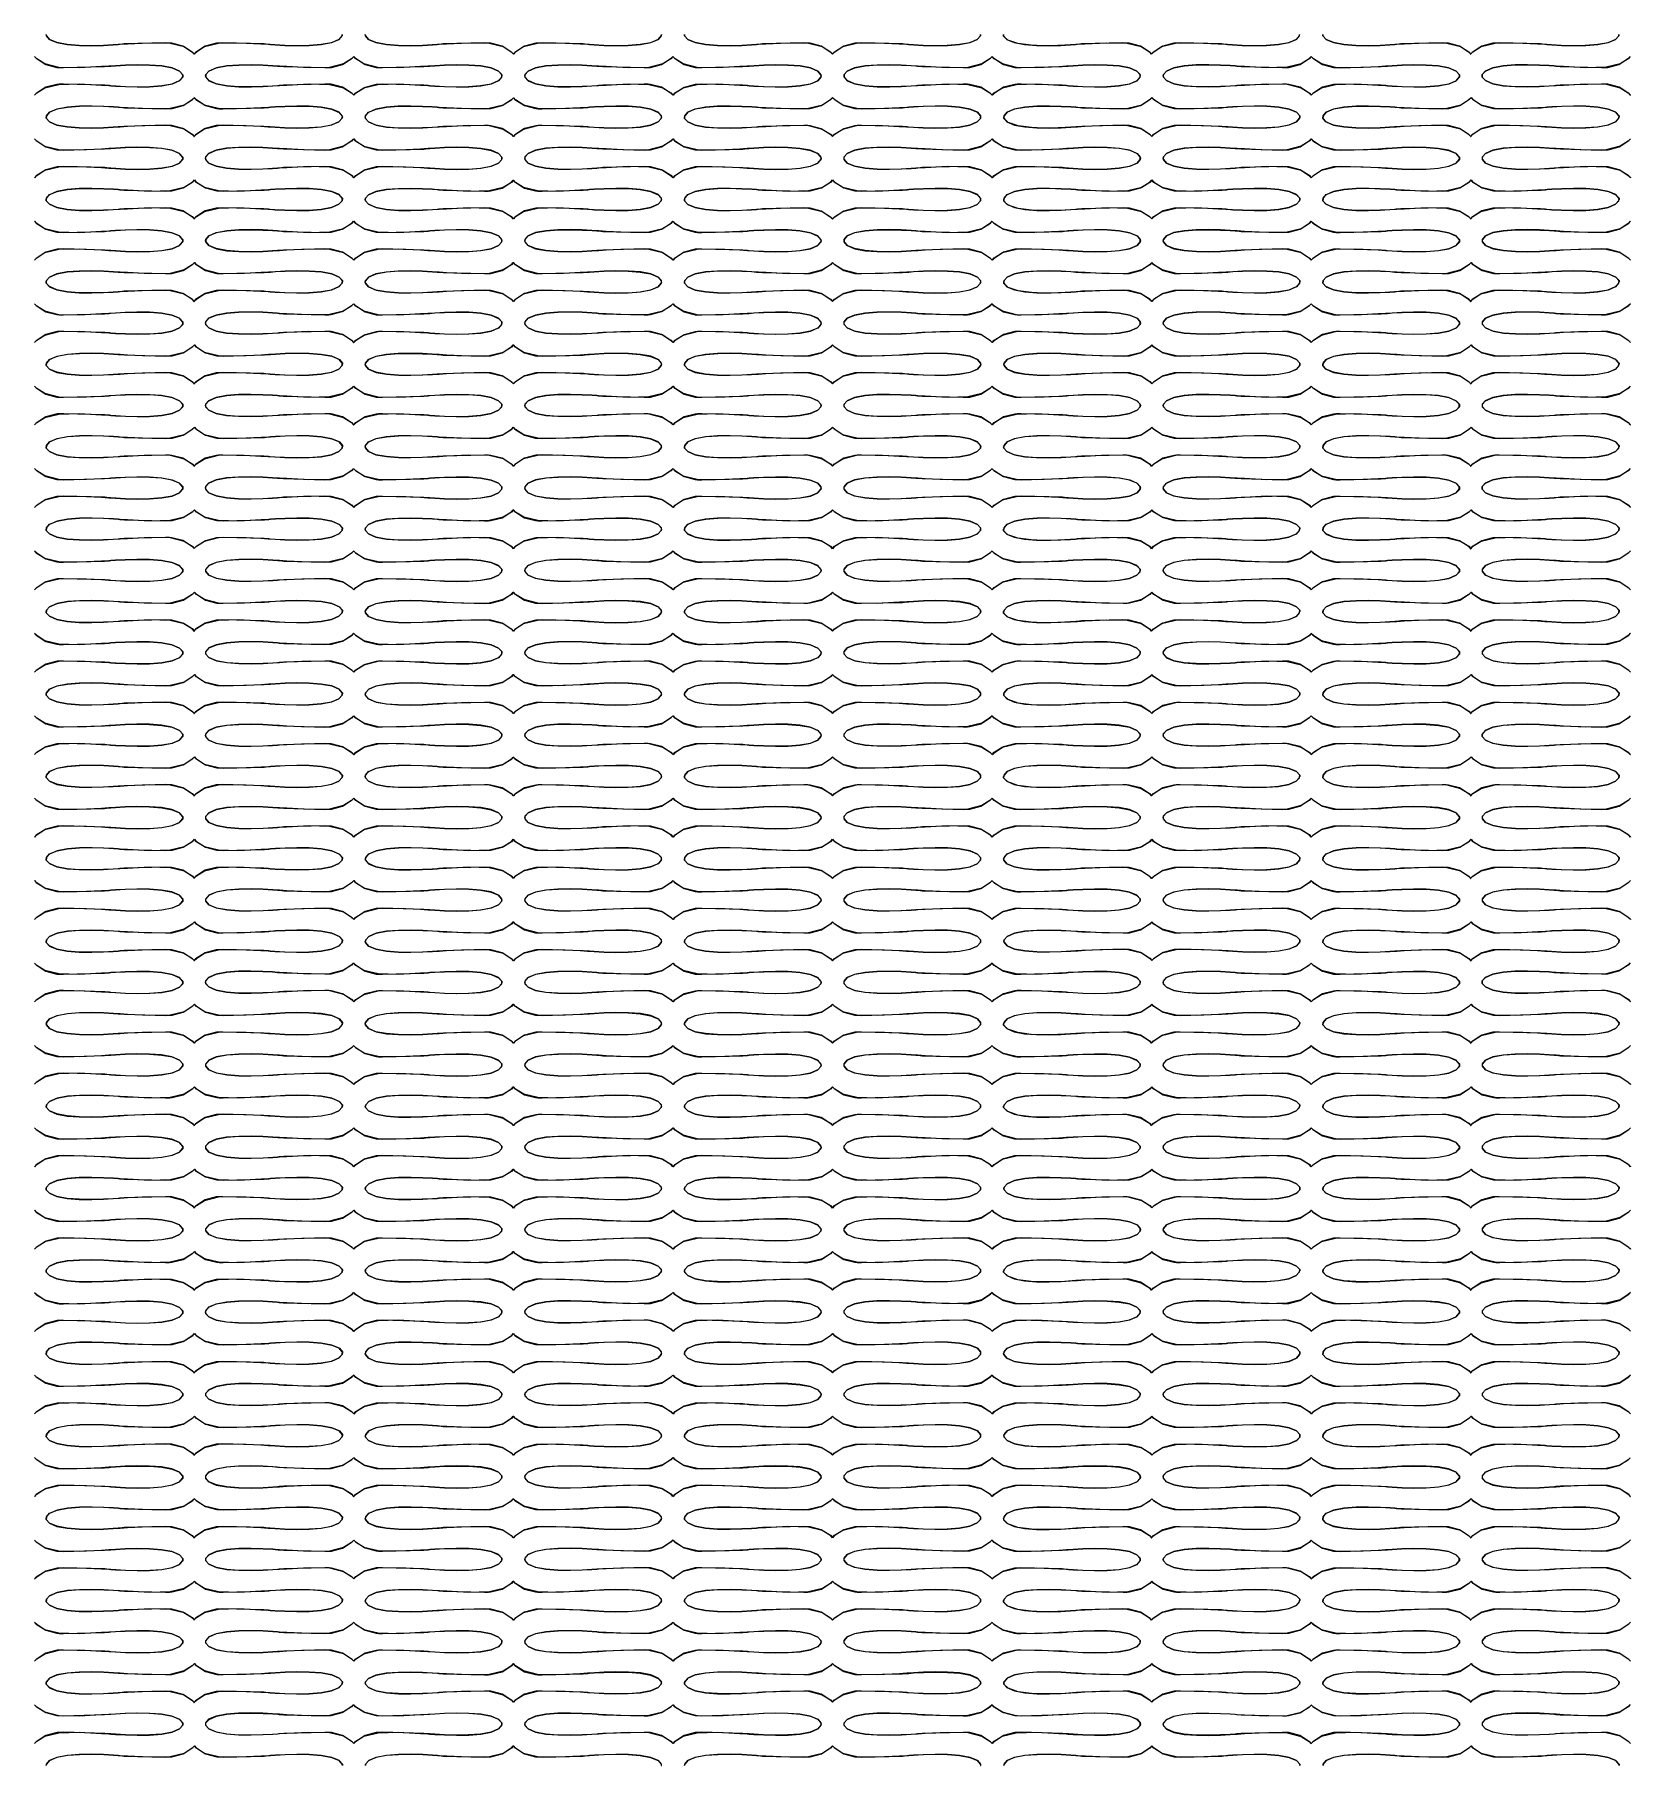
# Model space of a CAD drawing. Extents: x -8.7 to 71.7, y -3.2 to 84.
import ezdxf

# ---------------------------------------------------------------- set-up
doc = ezdxf.new("R2010")
doc.units = 0
doc.layers.get('0').update_dxf_attribs({"linetype": 'CONTINUOUS'})

msp = doc.modelspace()

# ---------------------------------------------------------------- linework, layer by layer
at = {"color": 1}
for p, q in [((-8.08771, 83.899), (-8.09597, 83.9625)), ((-8.09597, 83.9625), (-8.08771, 83.8976)), ((-7.93337, 83.7226), (-8.08771, 83.899)), ((-8.08771, 83.8976), (-7.93062, 83.7198)), ((-7.55992, 83.56), (-7.93337, 83.7226)), ((-7.93062, 83.7198), (-7.55579, 83.5572)), ((6.64767, 83.7198), (6.27144, 83.5547)), ((6.27835, 83.5614), (6.6518, 83.724)), ((6.80614, 83.8976), (6.64767, 83.7198)), ((6.6518, 83.724), (6.80752, 83.899)), ((6.81577, 83.9625), (6.80614, 83.8976)), ((6.80752, 83.899), (6.81577, 83.9625)), ((7.98022, 83.899), (7.97197, 83.9625)), ((7.97197, 83.9625), (7.98022, 83.8976)), ((8.13456, 83.7226), (7.98022, 83.899)), ((7.98022, 83.8976), (8.13731, 83.7198)), ((8.50664, 83.56), (8.13456, 83.7226)), ((8.13731, 83.7198), (8.51214, 83.5572)), ((22.7156, 83.7198), (22.3407, 83.5547)), ((22.3477, 83.5614), (22.7211, 83.724)), ((22.874, 83.8976), (22.7156, 83.7198)), ((22.7211, 83.724), (22.8755, 83.899)), ((22.8837, 83.9625), (22.874, 83.8976)), ((22.8755, 83.899), (22.8837, 83.9625)), ((24.0564, 83.899), (24.0482, 83.9625)), ((24.0482, 83.9625), (24.0564, 83.8976)), ((24.2108, 83.7226), (24.0564, 83.899)), ((24.0564, 83.8976), (24.2135, 83.7198)), ((24.5828, 83.56), (24.2108, 83.7226)), ((24.2135, 83.7198), (24.5883, 83.5572)), ((38.7918, 83.7198), (38.4157, 83.5547)), ((38.4224, 83.5614), (38.796, 83.724)), ((38.9502, 83.8976), (38.7918, 83.7198)), ((38.796, 83.724), (38.9516, 83.899)), ((38.9601, 83.9625), (38.9502, 83.8976)), ((38.9516, 83.899), (38.9601, 83.9625)), ((40.1214, 83.8867), (40.1105, 83.9625)), ((40.1105, 83.9625), (40.1189, 83.8976)), ((40.1189, 83.8976), (40.2759, 83.7198)), ((40.3338, 83.6842), (40.1214, 83.8867)), ((40.2759, 83.7198), (40.6506, 83.5572)), ((54.8555, 83.7198), (54.4795, 83.5547)), ((54.4848, 83.5614), (54.8584, 83.724)), ((55.0125, 83.8976), (54.8555, 83.7198)), ((54.8584, 83.724), (55.0139, 83.899)), ((55.0224, 83.9625), (55.0125, 83.8976)), ((55.0139, 83.899), (55.0224, 83.9625)), ((56.2031, 83.899), (56.195, 83.9625)), ((56.195, 83.9625), (56.2031, 83.8976)), ((56.3577, 83.7226), (56.2031, 83.899)), ((56.2031, 83.8976), (56.3605, 83.7198)), ((56.7298, 83.56), (56.3577, 83.7226)), ((56.3605, 83.7198), (56.7351, 83.5572)), ((70.9387, 83.7198), (70.5626, 83.5547)), ((70.5693, 83.5614), (70.9429, 83.724)), ((71.0971, 83.8976), (70.9387, 83.7198)), ((70.9429, 83.724), (71.0985, 83.899)), ((71.1069, 83.9625), (71.0971, 83.8976)), ((71.0985, 83.899), (71.1069, 83.9625)), ((-8.57278, 82.7458), (-8.6789, 82.8587)), ((-8.6789, 82.8587), (-8.59758, 82.7747)), ((-7.03901, 83.4609), (-7.55992, 83.56)), ((-7.55579, 83.5572), (-7.03351, 83.4581)), ((-6.43269, 83.414), (-7.03901, 83.4609)), ((-7.03351, 83.4581), (-6.42578, 83.4125)), ((-5.80154, 83.4044), (-6.43269, 83.414)), ((-6.42578, 83.4125), (-5.79603, 83.4044)), ((-5.21035, 83.4196), (-5.80154, 83.4044)), ((-5.79603, 83.4044), (-5.20622, 83.421)), ((-4.71978, 83.4457), (-5.21035, 83.4196)), ((-5.20622, 83.421), (-4.71703, 83.4485)), ((-4.47449, 83.4637), (-4.71978, 83.4457)), ((-4.71703, 83.4485), (-4.47312, 83.4665)), ((-4.3918, 83.4704), (-4.47449, 83.4637)), ((-4.47312, 83.4665), (-4.3918, 83.4732)), ((-4.3918, 83.4732), (-4.37388, 83.4732)), ((-4.37388, 83.4704), (-4.3918, 83.4704)), ((-4.37388, 83.4732), (-4.00322, 83.4969)), ((-4.16719, 83.4912), (-4.37388, 83.4704)), ((-2.09186, 83.5448), (-4.16719, 83.4912)), ((-4.00322, 83.4969), (-2.88561, 83.5533)), ((-2.88561, 83.5533), (-1.85622, 83.5325)), ((-1.88378, 83.5339), (-2.09186, 83.5448)), ((-1.76664, 83.5311), (-1.88378, 83.5339)), ((-1.85622, 83.5325), (-1.15204, 83.3617)), ((-1.20716, 83.3822), (-1.76664, 83.5311)), ((-0.722094, 83.0682), (-1.20716, 83.3822)), ((-1.15204, 83.3617), (-0.745518, 83.1014)), ((-0.745518, 83.1014), (-0.63803, 82.9867)), ((-0.640789, 82.9815), (-0.722094, 83.0682)), ((-0.570509, 83.0682), (-0.650434, 82.9815)), ((-0.650434, 82.9815), (-0.640789, 82.9815)), ((-0.63803, 82.9867), (-0.531922, 83.1014)), ((-0.085439, 83.3822), (-0.570509, 83.0682)), ((-0.531922, 83.1014), (-0.12678, 83.3617)), ((-0.12678, 83.3617), (0.577398, 83.5325)), ((0.474045, 83.5311), (-0.085439, 83.3822)), ((0.592557, 83.5339), (0.474045, 83.5311)), ((0.577398, 83.5325), (1.60679, 83.5533)), ((0.799264, 83.5448), (0.592557, 83.5339)), ((2.87321, 83.4912), (0.799264, 83.5448)), ((1.60679, 83.5533), (2.72025, 83.4983)), ((2.72025, 83.4983), (3.09232, 83.4732)), ((3.07992, 83.4704), (2.87321, 83.4912)), ((3.09783, 83.4704), (3.07992, 83.4704)), ((3.09232, 83.4732), (3.11161, 83.4732)), ((3.17913, 83.4637), (3.09783, 83.4704)), ((3.11161, 83.4732), (3.19291, 83.4665)), ((3.4258, 83.4457), (3.17913, 83.4637)), ((3.19291, 83.4665), (3.43958, 83.4485)), ((3.9164, 83.4182), (3.4258, 83.4457)), ((3.43958, 83.4485), (3.93016, 83.4224)), ((4.50896, 83.4016), (3.9164, 83.4182)), ((3.93016, 83.4224), (4.52134, 83.4072)), ((5.14008, 83.4101), (4.50896, 83.4016)), ((4.52134, 83.4072), (5.15112, 83.4168)), ((5.74918, 83.4566), (5.14008, 83.4101)), ((5.15112, 83.4168), (5.75744, 83.4637)), ((6.27144, 83.5547), (5.74918, 83.4566)), ((5.75744, 83.4637), (6.27835, 83.5614)), ((7.39179, 82.8587), (7.28567, 82.7458)), ((7.31051, 82.7733), (7.39179, 82.8587)), ((7.50066, 82.7458), (7.39454, 82.8587)), ((7.39454, 82.8587), (7.47586, 82.7747)), ((9.02751, 83.4609), (8.50664, 83.56)), ((8.51214, 83.5572), (9.03443, 83.4581)), ((9.63524, 83.414), (9.02751, 83.4609)), ((9.03443, 83.4581), (9.64212, 83.4125)), ((10.265, 83.4044), (9.63524, 83.414)), ((9.64212, 83.4125), (10.2719, 83.4044)), ((10.8575, 83.4196), (10.265, 83.4044)), ((10.2719, 83.4044), (10.8617, 83.421)), ((11.3482, 83.4457), (10.8575, 83.4196)), ((10.8617, 83.421), (11.3509, 83.4485)), ((11.5934, 83.4637), (11.3482, 83.4457)), ((11.3509, 83.4485), (11.5948, 83.4665)), ((11.6761, 83.4704), (11.5934, 83.4637)), ((11.5948, 83.4665), (11.6761, 83.4732)), ((11.6761, 83.4732), (11.694, 83.4732)), ((11.694, 83.4704), (11.6761, 83.4704)), ((11.694, 83.4732), (12.0647, 83.4983)), ((11.9007, 83.4912), (11.694, 83.4704)), ((13.9788, 83.5448), (11.9007, 83.4912)), ((12.0647, 83.4983), (13.1809, 83.5533)), ((13.1809, 83.5533), (14.2103, 83.5325)), ((14.1869, 83.5339), (13.9788, 83.5448)), ((14.304, 83.5311), (14.1869, 83.5339)), ((14.2103, 83.5325), (14.9145, 83.3617)), ((14.8635, 83.3822), (14.304, 83.5311)), ((15.3486, 83.0682), (14.8635, 83.3822)), ((14.9145, 83.3617), (15.321, 83.1014)), ((15.321, 83.1014), (15.4285, 82.9867)), ((15.4299, 82.9815), (15.3486, 83.0682)), ((15.4285, 82.9867), (15.5346, 83.1014)), ((15.5112, 83.0682), (15.4299, 82.9815)), ((15.9963, 83.3822), (15.5112, 83.0682)), ((15.5346, 83.1014), (15.9411, 83.3617)), ((15.9411, 83.3617), (16.6467, 83.5325)), ((16.5558, 83.5311), (15.9963, 83.3822)), ((16.6743, 83.5339), (16.5558, 83.5311)), ((16.6467, 83.5325), (17.6747, 83.5533)), ((16.881, 83.5448), (16.6743, 83.5339)), ((18.9549, 83.4912), (16.881, 83.5448)), ((17.6747, 83.5533), (18.7895, 83.4983)), ((18.7895, 83.4983), (19.1616, 83.4732)), ((19.1616, 83.4704), (18.9549, 83.4912)), ((19.1616, 83.4732), (19.1795, 83.4732)), ((19.1795, 83.4704), (19.1616, 83.4704)), ((19.1795, 83.4732), (19.2609, 83.4665)), ((19.2595, 83.4637), (19.1795, 83.4704)), ((19.5034, 83.4457), (19.2595, 83.4637)), ((19.2609, 83.4665), (19.5075, 83.4485)), ((19.9912, 83.4182), (19.5034, 83.4457)), ((19.5075, 83.4485), (19.9981, 83.4224)), ((20.581, 83.4016), (19.9912, 83.4182)), ((19.9981, 83.4224), (20.5907, 83.4072)), ((21.2108, 83.4101), (20.581, 83.4016)), ((20.5907, 83.4072), (21.2204, 83.4168)), ((21.8171, 83.4566), (21.2108, 83.4101)), ((21.2204, 83.4168), (21.8267, 83.4637)), ((22.3407, 83.5547), (21.8171, 83.4566)), ((21.8267, 83.4637), (22.3477, 83.5614)), ((23.4652, 82.8587), (23.3591, 82.7458)), ((23.3839, 82.7733), (23.4652, 82.8587)), ((23.5741, 82.7458), (23.468, 82.8587)), ((23.468, 82.8587), (23.5493, 82.7747)), ((25.1037, 83.4609), (24.5828, 83.56)), ((24.5883, 83.5572), (25.1106, 83.4581)), ((25.7114, 83.414), (25.1037, 83.4609)), ((25.1106, 83.4581), (25.7183, 83.4125)), ((26.3412, 83.4044), (25.7114, 83.414)), ((25.7183, 83.4125), (26.3481, 83.4044)), ((26.9338, 83.4196), (26.3412, 83.4044)), ((26.3481, 83.4044), (26.9379, 83.421)), ((27.4243, 83.4457), (26.9338, 83.4196)), ((26.9379, 83.421), (27.4271, 83.4485)), ((27.6696, 83.4637), (27.4243, 83.4457)), ((27.4271, 83.4485), (27.671, 83.4665)), ((27.7523, 83.4704), (27.6696, 83.4637)), ((27.671, 83.4665), (27.7523, 83.4732)), ((27.7523, 83.4732), (27.7702, 83.4732)), ((27.7702, 83.4704), (27.7523, 83.4704)), ((27.7702, 83.4732), (28.1409, 83.4983)), ((27.9769, 83.4912), (27.7702, 83.4704)), ((30.0523, 83.5448), (27.9769, 83.4912)), ((28.1409, 83.4983), (29.2571, 83.5533)), ((29.2571, 83.5533), (30.2865, 83.5325)), ((30.2603, 83.5339), (30.0523, 83.5448)), ((30.3775, 83.5311), (30.2603, 83.5339)), ((30.2865, 83.5325), (30.9907, 83.3617)), ((30.937, 83.3822), (30.3775, 83.5311)), ((31.422, 83.0668), (30.937, 83.3822)), ((30.9907, 83.3617), (31.3958, 83.1014)), ((31.3958, 83.1014), (31.5033, 82.9867)), ((31.5033, 82.9815), (31.422, 83.0668)), ((31.5033, 82.9867), (31.6095, 83.1014)), ((31.5116, 82.9815), (31.5033, 82.9815)), ((31.5915, 83.0668), (31.5116, 82.9815)), ((32.0766, 83.3822), (31.5915, 83.0668)), ((31.6095, 83.1014), (32.016, 83.3617)), ((32.016, 83.3617), (32.7201, 83.5325)), ((32.6347, 83.5311), (32.0766, 83.3822)), ((32.7532, 83.5339), (32.6347, 83.5311)), ((32.7201, 83.5325), (33.7495, 83.5533)), ((32.9599, 83.5448), (32.7532, 83.5339)), ((35.0352, 83.4912), (32.9599, 83.5448)), ((33.7495, 83.5533), (34.8657, 83.4983)), ((34.8657, 83.4983), (35.2378, 83.4732)), ((35.2419, 83.4704), (35.0352, 83.4912)), ((35.2378, 83.4732), (35.2557, 83.4732)), ((35.2557, 83.4704), (35.2419, 83.4704)), ((35.2557, 83.4732), (35.337, 83.4665)), ((35.3356, 83.4637), (35.2557, 83.4704)), ((35.5783, 83.4457), (35.3356, 83.4637)), ((35.337, 83.4665), (35.5822, 83.4485)), ((36.0659, 83.4182), (35.5783, 83.4457)), ((35.5822, 83.4485), (36.0729, 83.4224)), ((36.6557, 83.4016), (36.0659, 83.4182)), ((36.0729, 83.4224), (36.6642, 83.4072)), ((37.2854, 83.4101), (36.6557, 83.4016)), ((36.6642, 83.4072), (37.2953, 83.4168)), ((37.8933, 83.4566), (37.2854, 83.4101)), ((37.2953, 83.4168), (37.9017, 83.4637)), ((38.4157, 83.5547), (37.8933, 83.4566)), ((37.9017, 83.4637), (38.4224, 83.5614)), ((39.5386, 82.8615), (39.4324, 82.7486)), ((39.4575, 82.7761), (39.5386, 82.8615)), ((39.6529, 82.7444), (39.5471, 82.8573)), ((39.5471, 82.8573), (39.6282, 82.7719)), ((40.8369, 83.512), (40.3338, 83.6842)), ((40.6506, 83.5572), (41.173, 83.4581)), ((41.5149, 83.4263), (40.8369, 83.512)), ((41.173, 83.4581), (41.7809, 83.4125)), ((42.0769, 83.4016), (41.5149, 83.4263)), ((41.7809, 83.4125), (42.4106, 83.4044)), ((42.2645, 83.4016), (42.0769, 83.4016)), ((42.5002, 83.4016), (42.2645, 83.4016)), ((42.4106, 83.4044), (43.0004, 83.421)), ((43.2082, 83.4291), (42.5002, 83.4016)), ((43.0004, 83.421), (43.4894, 83.4485)), ((43.7638, 83.4665), (43.2082, 83.4291)), ((43.4894, 83.4485), (43.7335, 83.4665)), ((43.7335, 83.4665), (43.8146, 83.4732)), ((43.8256, 83.4704), (43.7638, 83.4665)), ((43.8146, 83.4732), (43.834, 83.4732)), ((43.8436, 83.4704), (43.8256, 83.4704)), ((43.834, 83.4732), (44.2048, 83.4983)), ((44.0503, 83.4912), (43.8436, 83.4704)), ((46.1257, 83.5448), (44.0503, 83.4912)), ((44.2048, 83.4983), (45.321, 83.5533)), ((45.321, 83.5533), (46.349, 83.5325)), ((46.3338, 83.5339), (46.1257, 83.5448)), ((46.451, 83.5311), (46.3338, 83.5339)), ((46.349, 83.5325), (47.0546, 83.3617)), ((47.0105, 83.3822), (46.451, 83.5311)), ((47.4955, 83.0668), (47.0105, 83.3822)), ((47.0546, 83.3617), (47.4595, 83.1014)), ((47.4595, 83.1014), (47.5671, 82.9867)), ((47.5767, 82.9815), (47.4955, 83.0668)), ((47.5671, 82.9867), (47.6733, 83.1014)), ((47.6497, 83.0668), (47.57, 82.9815)), ((47.57, 82.9815), (47.5767, 82.9815)), ((48.1334, 83.3822), (47.6497, 83.0668)), ((47.6733, 83.1014), (48.0783, 83.3617)), ((48.0783, 83.3617), (48.7825, 83.5325)), ((48.6914, 83.5311), (48.1334, 83.3822)), ((48.81, 83.5339), (48.6914, 83.5311)), ((48.7825, 83.5325), (49.8119, 83.5533)), ((49.0167, 83.5448), (48.81, 83.5339)), ((51.0935, 83.4912), (49.0167, 83.5448)), ((49.8119, 83.5533), (50.9281, 83.4983)), ((50.9281, 83.4983), (51.3002, 83.4732)), ((51.3002, 83.4704), (51.0935, 83.4912)), ((51.3002, 83.4732), (51.3182, 83.4732)), ((51.3182, 83.4704), (51.3002, 83.4704)), ((51.3182, 83.4732), (51.3994, 83.4665)), ((51.398, 83.4637), (51.3182, 83.4704)), ((51.6421, 83.4457), (51.398, 83.4637)), ((51.3994, 83.4665), (51.646, 83.4485)), ((52.13, 83.4182), (51.6421, 83.4457)), ((51.646, 83.4485), (52.1367, 83.4224)), ((52.7195, 83.4016), (52.13, 83.4182)), ((52.1367, 83.4224), (52.7279, 83.4072)), ((53.3495, 83.4101), (52.7195, 83.4016)), ((52.7279, 83.4072), (53.3576, 83.4168)), ((53.957, 83.4566), (53.3495, 83.4101)), ((53.3576, 83.4168), (53.9641, 83.4637)), ((54.4795, 83.5547), (53.957, 83.4566)), ((53.9641, 83.4637), (54.4848, 83.5614)), ((55.6147, 82.8615), (55.5089, 82.7486)), ((55.5336, 82.7761), (55.6147, 82.8615)), ((55.7237, 82.7444), (55.6175, 82.8573)), ((55.6175, 82.8573), (55.699, 82.7719)), ((57.2505, 83.4609), (56.7298, 83.56)), ((56.7351, 83.5572), (57.2576, 83.4581)), ((57.8584, 83.414), (57.2505, 83.4609)), ((57.2576, 83.4581), (57.8651, 83.4125)), ((58.4881, 83.4044), (57.8584, 83.414)), ((57.8651, 83.4125), (58.4951, 83.4044)), ((59.0808, 83.4196), (58.4881, 83.4044)), ((58.4951, 83.4044), (59.0846, 83.421)), ((59.5711, 83.4457), (59.0808, 83.4196)), ((59.0846, 83.421), (59.5739, 83.4485)), ((59.8166, 83.4637), (59.5711, 83.4457)), ((59.5739, 83.4485), (59.8181, 83.4665)), ((59.8992, 83.4704), (59.8166, 83.4637)), ((59.8181, 83.4665), (59.8992, 83.4732)), ((59.8992, 83.4732), (59.9172, 83.4732)), ((59.9172, 83.4704), (59.8992, 83.4704)), ((59.9172, 83.4732), (60.288, 83.4983)), ((60.1239, 83.4912), (59.9172, 83.4704)), ((62.1993, 83.5448), (60.1239, 83.4912)), ((60.288, 83.4983), (61.4041, 83.5533)), ((61.4041, 83.5533), (62.4336, 83.5325)), ((62.4071, 83.5339), (62.1993, 83.5448)), ((62.5242, 83.5311), (62.4071, 83.5339)), ((62.4336, 83.5325), (63.1377, 83.3617)), ((63.0837, 83.3822), (62.5242, 83.5311)), ((63.5688, 83.0668), (63.0837, 83.3822)), ((63.1377, 83.3617), (63.5427, 83.1014)), ((63.5427, 83.1014), (63.6503, 82.9867)), ((63.6503, 82.9815), (63.5688, 83.0668)), ((63.7205, 83.0668), (63.6404, 82.9815)), ((63.6404, 82.9815), (63.6503, 82.9815)), ((63.6503, 82.9867), (63.7565, 83.1014)), ((64.2041, 83.3822), (63.7205, 83.0668)), ((63.7565, 83.1014), (64.1629, 83.3617)), ((64.1629, 83.3617), (64.8684, 83.5325)), ((64.7622, 83.5311), (64.2041, 83.3822)), ((64.8808, 83.5339), (64.7622, 83.5311)), ((64.8684, 83.5325), (65.8978, 83.5533)), ((65.0875, 83.5448), (64.8808, 83.5339)), ((67.1643, 83.4912), (65.0875, 83.5448)), ((65.8978, 83.5533), (67.0126, 83.4983)), ((67.0126, 83.4983), (67.3848, 83.4732)), ((67.371, 83.4704), (67.1643, 83.4912)), ((67.3887, 83.4704), (67.371, 83.4704)), ((67.3848, 83.4732), (67.4028, 83.4732)), ((67.4702, 83.4637), (67.3887, 83.4704)), ((67.4028, 83.4732), (67.4839, 83.4665)), ((67.7168, 83.4457), (67.4702, 83.4637)), ((67.4839, 83.4665), (67.7305, 83.4485)), ((68.2075, 83.4182), (67.7168, 83.4457)), ((67.7305, 83.4485), (68.2212, 83.4224)), ((68.7998, 83.4016), (68.2075, 83.4182)), ((68.2212, 83.4224), (68.8125, 83.4072)), ((69.4313, 83.4101), (68.7998, 83.4016)), ((68.8125, 83.4072), (69.4422, 83.4168)), ((70.0401, 83.4566), (69.4313, 83.4101)), ((69.4422, 83.4168), (70.0486, 83.4637)), ((70.5626, 83.5547), (70.0401, 83.4566)), ((70.0486, 83.4637), (70.5693, 83.5614)), ((71.676, 82.8615), (71.5684, 82.7486)), ((71.5945, 82.7761), (71.676, 82.8615)), ((-8.59758, 82.7747), (-8.11251, 82.4604)), ((-8.16762, 82.4851), (-8.57278, 82.7458)), ((-7.46206, 82.3129), (-8.16762, 82.4851)), ((-8.11251, 82.4604), (-7.55304, 82.3115)), ((-7.55304, 82.3115), (-7.43451, 82.3087)), ((-6.43269, 82.2925), (-7.46206, 82.3129)), ((-7.43451, 82.3087), (-7.22782, 82.2992)), ((-7.22782, 82.2992), (-5.1525, 82.3528)), ((-5.31647, 82.3489), (-6.43269, 82.2925)), ((-4.94439, 82.3722), (-5.31647, 82.3489)), ((-5.1525, 82.3528), (-4.94439, 82.3722)), ((-4.92647, 82.3722), (-4.94439, 82.3722)), ((-4.94439, 82.3722), (-4.92647, 82.3722)), ((-4.84519, 82.3807), (-4.92647, 82.3722)), ((-4.92647, 82.3722), (-4.84519, 82.3807)), ((-4.5999, 82.3983), (-4.84519, 82.3807)), ((-4.84519, 82.3807), (-4.59853, 82.3983)), ((-4.1093, 82.4248), (-4.5999, 82.3983)), ((-4.59853, 82.3983), (-4.10792, 82.4248)), ((-3.51813, 82.441), (-4.1093, 82.4248)), ((-4.10792, 82.4248), (-3.51537, 82.4399)), ((-2.88699, 82.4315), (-3.51813, 82.441)), ((-3.51537, 82.4399), (-2.88423, 82.4301)), ((-2.28065, 82.3831), (-2.88699, 82.4315)), ((-2.88423, 82.4301), (-2.27514, 82.3831)), ((-1.75975, 82.2854), (-2.28065, 82.3831)), ((-2.27514, 82.3831), (-1.75286, 82.284)), ((-1.38631, 82.1228), (-1.75975, 82.2854)), ((-1.75286, 82.284), (-1.37666, 82.1214)), ((-1.23059, 81.9478), (-1.38631, 82.1228)), ((-1.37666, 82.1214), (-1.21819, 81.945)), ((-0.06339, 81.9478), (0.093707, 82.1228)), ((0.099219, 82.1228), (-0.055121, 81.9478)), ((0.093707, 82.1228), (0.468535, 82.2854)), ((0.472666, 82.2854), (0.099219, 82.1228)), ((0.468535, 82.2854), (0.992188, 82.3845)), ((0.993567, 82.3831), (0.472666, 82.2854)), ((0.992188, 82.3845), (1.5999, 82.4315)), ((1.5999, 82.4315), (0.993567, 82.3831)), ((1.5999, 82.4315), (2.23104, 82.441)), ((2.23104, 82.441), (1.5999, 82.4315)), ((2.23104, 82.441), (2.8236, 82.4258)), ((2.82222, 82.4248), (2.23104, 82.441)), ((3.31281, 82.3983), (2.82222, 82.4248)), ((2.8236, 82.4258), (3.31418, 82.3983)), ((3.55808, 82.3807), (3.31281, 82.3983)), ((3.31418, 82.3983), (3.56087, 82.3807)), ((3.64077, 82.3722), (3.55808, 82.3807)), ((3.56087, 82.3807), (3.64352, 82.3722)), ((3.65869, 82.3722), (3.64077, 82.3722)), ((3.64352, 82.3722), (3.66145, 82.3722)), ((4.02939, 82.3489), (3.65869, 82.3722)), ((3.66145, 82.3722), (3.86814, 82.3528)), ((3.86814, 82.3528), (5.94071, 82.2978)), ((5.14696, 82.2925), (4.02939, 82.3489)), ((6.17636, 82.3129), (5.14696, 82.2925)), ((5.94071, 82.2978), (6.14881, 82.3062)), ((6.14881, 82.3062), (6.26593, 82.3101)), ((6.88054, 82.4851), (6.17636, 82.3129)), ((6.26593, 82.3101), (6.82544, 82.459)), ((6.82544, 82.459), (7.31051, 82.7733)), ((7.28567, 82.7458), (6.88054, 82.4851)), ((7.47586, 82.7747), (7.95955, 82.4604)), ((7.90582, 82.4851), (7.50066, 82.7458)), ((8.61138, 82.3129), (7.90582, 82.4851)), ((7.95955, 82.4604), (8.51764, 82.3101)), ((8.51764, 82.3101), (8.63618, 82.3062)), ((9.64075, 82.2925), (8.61138, 82.3129)), ((8.63618, 82.3062), (8.84287, 82.2978)), ((8.84287, 82.2978), (10.9209, 82.3528)), ((10.757, 82.3489), (9.64075, 82.2925)), ((11.129, 82.3722), (10.757, 82.3489)), ((10.9209, 82.3528), (11.129, 82.3722)), ((11.147, 82.3722), (11.129, 82.3722)), ((11.129, 82.3722), (11.147, 82.3722)), ((11.2282, 82.3807), (11.147, 82.3722)), ((11.147, 82.3722), (11.2282, 82.3807)), ((11.4735, 82.3983), (11.2282, 82.3807)), ((11.2282, 82.3807), (11.4749, 82.3983)), ((11.9641, 82.4248), (11.4735, 82.3983)), ((11.4749, 82.3983), (11.9655, 82.4248)), ((12.5553, 82.441), (11.9641, 82.4248)), ((11.9655, 82.4248), (12.5581, 82.4399)), ((13.1864, 82.4315), (12.5553, 82.441)), ((12.5581, 82.4399), (13.1878, 82.4301)), ((13.7928, 82.3831), (13.1864, 82.4315)), ((13.1878, 82.4301), (13.7942, 82.3831)), ((14.3137, 82.2854), (13.7928, 82.3831)), ((13.7942, 82.3831), (14.3151, 82.284)), ((14.6871, 82.1228), (14.3137, 82.2854)), ((14.3151, 82.284), (14.6885, 82.1214)), ((14.8428, 81.9478), (14.6871, 82.1228)), ((14.6885, 82.1214), (14.8428, 81.945)), ((16.1699, 82.1228), (16.0155, 81.9478)), ((16.0211, 81.9478), (16.174, 82.1228)), ((16.5433, 82.2854), (16.1699, 82.1228)), ((16.174, 82.1228), (16.5461, 82.2854)), ((17.0642, 82.3831), (16.5433, 82.2854)), ((16.5461, 82.2854), (17.0656, 82.3845)), ((17.6706, 82.4315), (17.0642, 82.3831)), ((17.0656, 82.3845), (17.6706, 82.4315)), ((17.6706, 82.4315), (18.3003, 82.441)), ((18.3017, 82.441), (17.6706, 82.4315)), ((18.3003, 82.441), (18.8915, 82.4258)), ((18.8929, 82.4248), (18.3017, 82.441)), ((18.8915, 82.4258), (19.3849, 82.3983)), ((19.3835, 82.3983), (18.8929, 82.4248)), ((19.6288, 82.3807), (19.3835, 82.3983)), ((19.3849, 82.3983), (19.6343, 82.3807)), ((19.7115, 82.3722), (19.6288, 82.3807)), ((19.6343, 82.3807), (19.717, 82.3722)), ((19.7294, 82.3722), (19.7115, 82.3722)), ((19.717, 82.3722), (19.7349, 82.3722)), ((20.1001, 82.3489), (19.7294, 82.3722)), ((19.7349, 82.3722), (19.9416, 82.3528)), ((19.9416, 82.3528), (22.0141, 82.2978)), ((21.2176, 82.2925), (20.1001, 82.3489)), ((22.2484, 82.3129), (21.2176, 82.2925)), ((22.0141, 82.2978), (22.2222, 82.3062)), ((22.2222, 82.3062), (22.3394, 82.3101)), ((22.9526, 82.4851), (22.2484, 82.3129)), ((22.3394, 82.3101), (22.8989, 82.459)), ((22.8989, 82.459), (23.3839, 82.7733)), ((23.3591, 82.7458), (22.9526, 82.4851)), ((23.5493, 82.7747), (24.033, 82.4604)), ((23.9793, 82.4851), (23.5741, 82.7458)), ((24.6848, 82.3129), (23.9793, 82.4851)), ((24.033, 82.4604), (24.5911, 82.3101)), ((24.5911, 82.3101), (24.7096, 82.3062)), ((25.7142, 82.2925), (24.6848, 82.3129)), ((24.7096, 82.3062), (24.9163, 82.2978)), ((24.9163, 82.2978), (26.9944, 82.3528)), ((26.8304, 82.3489), (25.7142, 82.2925)), ((27.2025, 82.3722), (26.8304, 82.3489)), ((26.9944, 82.3528), (27.2025, 82.3722)), ((27.2204, 82.3722), (27.2025, 82.3722)), ((27.2025, 82.3722), (27.2204, 82.3722)), ((27.3017, 82.3807), (27.2204, 82.3722)), ((27.2204, 82.3722), (27.3017, 82.3807)), ((27.5511, 82.3983), (27.3017, 82.3807)), ((27.3017, 82.3807), (27.547, 82.3983)), ((27.547, 82.3983), (28.0376, 82.4248)), ((28.0431, 82.4248), (27.5511, 82.3983)), ((28.0376, 82.4248), (28.6301, 82.4399)), ((28.6343, 82.4399), (28.0431, 82.4248)), ((28.6301, 82.4399), (29.2599, 82.4301)), ((29.264, 82.4301), (28.6343, 82.4399)), ((29.2599, 82.4301), (29.8676, 82.3831)), ((29.8704, 82.3831), (29.264, 82.4301)), ((29.8676, 82.3831), (30.3885, 82.284)), ((30.3899, 82.284), (29.8704, 82.3831)), ((30.3885, 82.284), (30.7606, 82.1214)), ((30.7633, 82.1214), (30.3899, 82.284)), ((30.7606, 82.1214), (30.9163, 81.945)), ((30.9177, 81.945), (30.7633, 82.1214)), ((32.0918, 81.9492), (32.2502, 82.127)), ((32.2461, 82.1228), (32.0918, 81.9478)), ((32.6195, 82.2854), (32.2461, 82.1228)), ((32.2502, 82.127), (32.6251, 82.2925)), ((33.1404, 82.3831), (32.6195, 82.2854)), ((32.6251, 82.2925), (33.1487, 82.3916)), ((33.7468, 82.4315), (33.1404, 82.3831)), ((33.1487, 82.3916), (33.755, 82.4371)), ((34.3779, 82.441), (33.7468, 82.4315)), ((33.755, 82.4371), (34.3848, 82.4466)), ((34.9691, 82.4248), (34.3779, 82.441)), ((34.3848, 82.4466), (34.9746, 82.4286)), ((35.4598, 82.3983), (34.9691, 82.4248)), ((34.9746, 82.4286), (35.4623, 82.4011)), ((35.705, 82.3807), (35.4598, 82.3983)), ((35.4623, 82.4011), (35.7064, 82.3831)), ((35.7875, 82.3722), (35.705, 82.3807)), ((35.7064, 82.3831), (35.7875, 82.375)), ((35.7875, 82.375), (35.8055, 82.375)), ((35.8055, 82.3722), (35.7875, 82.3722)), ((35.8055, 82.375), (36.0123, 82.3556)), ((36.1763, 82.3489), (35.8055, 82.3722)), ((36.0123, 82.3556), (38.0877, 82.3006)), ((37.2925, 82.2925), (36.1763, 82.3489)), ((38.3233, 82.3129), (37.2925, 82.2925)), ((38.0877, 82.3006), (38.2958, 82.3087)), ((38.2958, 82.3087), (38.4129, 82.3129)), ((39.0275, 82.4865), (38.3233, 82.3129)), ((38.4129, 82.3129), (38.9724, 82.4618)), ((38.9724, 82.4618), (39.4575, 82.7761)), ((39.4324, 82.7486), (39.0275, 82.4865)), ((39.6282, 82.7719), (40.1175, 82.4576)), ((40.0583, 82.4826), (39.6529, 82.7444)), ((40.7638, 82.3101), (40.0583, 82.4826)), ((40.1175, 82.4576), (40.6799, 82.3115)), ((40.6799, 82.3115), (40.798, 82.3087)), ((41.7918, 82.2896), (40.7638, 82.3101)), ((40.798, 82.3087), (41.0048, 82.2992)), ((41.0048, 82.2992), (43.0692, 82.3528)), ((42.908, 82.3461), (41.7918, 82.2896)), ((43.2802, 82.3694), (42.908, 82.3461)), ((43.0692, 82.3528), (43.276, 82.3722)), ((43.276, 82.3722), (43.2939, 82.3722)), ((43.2992, 82.3694), (43.2802, 82.3694)), ((43.2939, 82.3722), (43.3751, 82.3807)), ((43.3793, 82.375), (43.2992, 82.3694)), ((43.3751, 82.3807), (43.6203, 82.3983)), ((43.6231, 82.3916), (43.3793, 82.375)), ((43.6203, 82.3983), (44.111, 82.4248)), ((44.111, 82.4177), (43.6231, 82.3916)), ((44.111, 82.4248), (44.7036, 82.4399)), ((44.7008, 82.4343), (44.111, 82.4177)), ((45.3305, 82.4272), (44.7008, 82.4343)), ((44.7036, 82.4399), (45.3334, 82.4301)), ((45.937, 82.3817), (45.3305, 82.4272)), ((45.3334, 82.4301), (45.9412, 82.3831)), ((46.4605, 82.2854), (45.937, 82.3817)), ((45.9412, 82.3831), (46.4619, 82.284)), ((46.8355, 82.1228), (46.4605, 82.2854)), ((46.4619, 82.284), (46.8341, 82.1214)), ((46.8341, 82.1214), (46.9896, 81.945)), ((46.9939, 81.9464), (46.8355, 82.1228)), ((48.1651, 81.9506), (48.157, 81.8857)), ((48.3196, 82.1256), (48.1651, 81.9506)), ((48.1679, 81.9492), (48.3249, 82.127)), ((48.6929, 82.2882), (48.3196, 82.1256)), ((48.3249, 82.127), (48.7013, 82.2925)), ((49.2139, 82.386), (48.6929, 82.2882)), ((48.7013, 82.2925), (49.2234, 82.3916)), ((49.8203, 82.4343), (49.2139, 82.386)), ((49.2234, 82.3916), (49.8313, 82.4371)), ((50.4515, 82.4438), (49.8203, 82.4343)), ((49.8313, 82.4371), (50.461, 82.4466)), ((51.0427, 82.4272), (50.4515, 82.4438)), ((50.461, 82.4466), (51.0508, 82.4286)), ((51.5331, 82.4011), (51.0427, 82.4272)), ((51.0508, 82.4286), (51.5387, 82.4011)), ((51.7783, 82.3831), (51.5331, 82.4011)), ((51.5387, 82.4011), (51.7825, 82.3831)), ((51.8612, 82.375), (51.7783, 82.3831)), ((51.7825, 82.3831), (51.864, 82.375)), ((51.8791, 82.375), (51.8612, 82.375)), ((51.864, 82.375), (51.8816, 82.375)), ((52.2496, 82.3517), (51.8791, 82.375)), ((51.8816, 82.375), (52.0883, 82.3556)), ((52.0883, 82.3556), (54.1637, 82.3006)), ((53.3672, 82.2949), (52.2496, 82.3517)), ((54.398, 82.3158), (53.3672, 82.2949)), ((54.1637, 82.3006), (54.3719, 82.3087)), ((54.3719, 82.3087), (54.489, 82.3129)), ((55.1021, 82.4879), (54.398, 82.3158)), ((54.489, 82.3129), (55.0485, 82.4618)), ((55.0485, 82.4618), (55.5336, 82.7761)), ((55.5089, 82.7486), (55.1021, 82.4879)), ((55.699, 82.7719), (56.1827, 82.4576)), ((56.1287, 82.4826), (55.7237, 82.7444)), ((56.8343, 82.3101), (56.1287, 82.4826)), ((56.1827, 82.4576), (56.7408, 82.3076)), ((56.7408, 82.3076), (56.8593, 82.3034)), ((57.8626, 82.2896), (56.8343, 82.3101)), ((56.8593, 82.3034), (57.066, 82.2949)), ((57.066, 82.2949), (59.1414, 82.3517)), ((58.9788, 82.3461), (57.8626, 82.2896)), ((59.3506, 82.3694), (58.9788, 82.3461)), ((59.1414, 82.3517), (59.3492, 82.3722)), ((59.3492, 82.3722), (59.3672, 82.3722)), ((59.37, 82.3694), (59.3506, 82.3694)), ((59.3672, 82.3722), (59.4487, 82.3807)), ((59.4501, 82.375), (59.37, 82.3694)), ((59.4487, 82.3807), (59.6939, 82.3983)), ((59.6939, 82.3916), (59.4501, 82.375)), ((59.6939, 82.3983), (60.1857, 82.4248)), ((60.1818, 82.4177), (59.6939, 82.3916)), ((60.7716, 82.4343), (60.1818, 82.4177)), ((60.1857, 82.4248), (60.7769, 82.4399)), ((61.4013, 82.4272), (60.7716, 82.4343)), ((60.7769, 82.4399), (61.4094, 82.4301)), ((62.0078, 82.3817), (61.4013, 82.4272)), ((61.4094, 82.4301), (62.0173, 82.3831)), ((62.5313, 82.2854), (62.0078, 82.3817)), ((62.0173, 82.3831), (62.5408, 82.284)), ((62.9059, 82.1228), (62.5313, 82.2854)), ((62.5408, 82.284), (62.9172, 82.1214)), ((63.0647, 81.9464), (62.9059, 82.1228)), ((62.9172, 82.1214), (63.0756, 81.945)), ((64.225, 81.9506), (64.2165, 81.8857)), ((64.3791, 82.1256), (64.225, 81.9506)), ((64.2278, 81.9492), (64.3862, 82.127)), ((64.7527, 82.2882), (64.3791, 82.1256)), ((64.3862, 82.127), (64.7608, 82.2925)), ((65.2734, 82.386), (64.7527, 82.2882)), ((64.7608, 82.2925), (65.2847, 82.3916)), ((65.8798, 82.4343), (65.2734, 82.386)), ((65.2847, 82.3916), (65.8908, 82.4371)), ((66.511, 82.4438), (65.8798, 82.4343)), ((65.8908, 82.4371), (66.5208, 82.4466)), ((67.1022, 82.4272), (66.511, 82.4438)), ((66.5208, 82.4466), (67.1103, 82.4286)), ((67.5929, 82.4011), (67.1022, 82.4272)), ((67.1103, 82.4286), (67.5982, 82.4011)), ((67.8381, 82.3831), (67.5929, 82.4011)), ((67.5982, 82.4011), (67.8423, 82.3831)), ((67.9207, 82.375), (67.8381, 82.3831)), ((67.8423, 82.3831), (67.9235, 82.375)), ((67.9401, 82.375), (67.9207, 82.375)), ((67.9235, 82.375), (67.9429, 82.375)), ((68.3108, 82.3517), (67.9401, 82.375)), ((67.9429, 82.375), (68.1496, 82.3556)), ((68.1496, 82.3556), (70.2236, 82.3006)), ((69.4284, 82.2949), (68.3108, 82.3517)), ((70.4578, 82.3158), (69.4284, 82.2949)), ((70.2236, 82.3006), (70.4314, 82.3087)), ((70.4314, 82.3087), (70.5485, 82.3129)), ((71.1634, 82.4879), (70.4578, 82.3158)), ((70.5485, 82.3129), (71.108, 82.4618)), ((71.108, 82.4618), (71.5945, 82.7761)), ((71.5684, 82.7486), (71.1634, 82.4879)), ((-8.11251, 81.3082), (-8.59758, 80.9928)), ((-8.57278, 81.0218), (-8.16762, 81.2835)), ((-8.16762, 81.2835), (-7.46206, 81.4571)), ((-7.55304, 81.4571), (-8.11251, 81.3082)), ((-7.43451, 81.4599), (-7.55304, 81.4571)), ((-7.46206, 81.4571), (-6.43269, 81.4779)), ((-7.22644, 81.4698), (-7.43451, 81.4599)), ((-5.14008, 81.413), (-7.22644, 81.4698)), ((-6.43269, 81.4779), (-5.31647, 81.4215)), ((-5.31647, 81.4215), (-4.94439, 81.3964)), ((-4.93201, 81.3911), (-5.14008, 81.413)), ((-4.94439, 81.3964), (-4.92647, 81.3964)), ((-4.91271, 81.3911), (-4.93201, 81.3911)), ((-4.92647, 81.3964), (-4.84519, 81.3897)), ((-4.83277, 81.3841), (-4.91271, 81.3911)), ((-4.84519, 81.3897), (-4.59853, 81.3717)), ((-4.58886, 81.3664), (-4.83277, 81.3841)), ((-4.59853, 81.3717), (-4.10792, 81.3456)), ((-4.10104, 81.3375), (-4.58886, 81.3664)), ((-4.10792, 81.3456), (-3.51675, 81.329)), ((-3.51124, 81.3209), (-4.10104, 81.3375)), ((-3.51675, 81.329), (-2.88699, 81.3386)), ((-2.88148, 81.329), (-3.51124, 81.3209)), ((-2.88699, 81.3386), (-2.28065, 81.3855)), ((-2.27514, 81.376), (-2.88148, 81.329)), ((-2.28065, 81.3855), (-1.75975, 81.4836)), ((-1.75149, 81.4737), (-2.27514, 81.376)), ((-1.75975, 81.4836), (-1.38631, 81.6448)), ((-1.37666, 81.6377), (-1.75149, 81.4737)), ((-1.38631, 81.6448), (-1.23059, 81.8197)), ((-1.21819, 81.8155), (-1.37666, 81.6377)), ((-1.22232, 81.8829), (-1.23059, 81.9478)), ((-1.23059, 81.8197), (-1.22232, 81.8829)), ((-1.21819, 81.945), (-1.20854, 81.8804)), ((-1.20854, 81.8804), (-1.21819, 81.8155)), ((-0.071658, 81.8829), (-0.06339, 81.9478)), ((-0.06339, 81.8197), (-0.071658, 81.8829)), ((-0.055121, 81.9478), (-0.06339, 81.8829)), ((-0.06339, 81.8829), (-0.055121, 81.8183)), ((0.089572, 81.6448), (-0.06339, 81.8197)), ((-0.055121, 81.8183), (0.101975, 81.6419)), ((0.463021, 81.4821), (0.089572, 81.6448)), ((0.101975, 81.6419), (0.4768, 81.4807)), ((0.983918, 81.3841), (0.463021, 81.4821)), ((0.4768, 81.4807), (0.999077, 81.3841)), ((1.59026, 81.3361), (0.983918, 81.3841)), ((0.999077, 81.3841), (1.60679, 81.3386)), ((2.22002, 81.3262), (1.59026, 81.3361)), ((1.60679, 81.3386), (2.23655, 81.3319)), ((2.81258, 81.3428), (2.22002, 81.3262)), ((2.23655, 81.3319), (2.82636, 81.3484)), ((3.30316, 81.3689), (2.81258, 81.3428)), ((2.82636, 81.3484), (3.31556, 81.3745)), ((3.54983, 81.3869), (3.30316, 81.3689)), ((3.31556, 81.3745), (3.55946, 81.3911)), ((3.63252, 81.394), (3.54983, 81.3869)), ((3.55946, 81.3911), (3.64077, 81.3964)), ((3.65181, 81.394), (3.63252, 81.394)), ((3.64077, 81.3964), (3.65869, 81.3964)), ((3.85713, 81.4144), (3.65181, 81.394)), ((3.65869, 81.3964), (4.02939, 81.4215)), ((5.9297, 81.4698), (3.85713, 81.4144)), ((4.02939, 81.4215), (5.14696, 81.4779)), ((5.14696, 81.4779), (6.17774, 81.4571)), ((6.13777, 81.4599), (5.9297, 81.4698)), ((6.2563, 81.4585), (6.13777, 81.4599)), ((6.17774, 81.4571), (6.88192, 81.2849)), ((6.8199, 81.3096), (6.2563, 81.4585)), ((7.30913, 80.9942), (6.8199, 81.3096)), ((6.88192, 81.2849), (7.28708, 81.0232)), ((7.9623, 81.3043), (7.47861, 80.99)), ((7.50203, 81.0218), (7.90857, 81.2835)), ((7.90857, 81.2835), (8.61275, 81.4571)), ((8.52039, 81.4546), (7.9623, 81.3043)), ((8.63893, 81.4571), (8.52039, 81.4546)), ((8.61275, 81.4571), (9.64212, 81.4779)), ((8.84562, 81.467), (8.63893, 81.4571)), ((10.9209, 81.4116), (8.84562, 81.467)), ((9.64212, 81.4779), (10.757, 81.4215)), ((10.757, 81.4215), (11.129, 81.3964)), ((11.129, 81.3911), (10.9209, 81.4116)), ((11.129, 81.3964), (11.147, 81.3964)), ((11.147, 81.3911), (11.129, 81.3911)), ((11.147, 81.3964), (11.2282, 81.3897)), ((11.2269, 81.3841), (11.147, 81.3911)), ((11.4708, 81.3664), (11.2269, 81.3841)), ((11.2282, 81.3897), (11.4749, 81.3717)), ((11.9586, 81.3375), (11.4708, 81.3664)), ((11.4749, 81.3717), (11.9655, 81.3456)), ((12.5484, 81.3209), (11.9586, 81.3375)), ((11.9655, 81.3456), (12.5567, 81.329)), ((13.1782, 81.329), (12.5484, 81.3209)), ((12.5567, 81.329), (13.1864, 81.3386)), ((13.7845, 81.376), (13.1782, 81.329)), ((13.1864, 81.3386), (13.7928, 81.3855)), ((14.3082, 81.4737), (13.7845, 81.376)), ((13.7928, 81.3855), (14.3137, 81.4836)), ((14.683, 81.6377), (14.3082, 81.4737)), ((14.3137, 81.4836), (14.6871, 81.6448)), ((14.8415, 81.8155), (14.683, 81.6377)), ((14.6871, 81.6448), (14.8428, 81.8197)), ((14.8511, 81.8804), (14.8415, 81.8155)), ((14.8511, 81.8829), (14.8428, 81.9478)), ((14.8428, 81.945), (14.8511, 81.8804)), ((14.8428, 81.8197), (14.8511, 81.8829)), ((16.0155, 81.9478), (16.0073, 81.8829)), ((16.0073, 81.8829), (16.0155, 81.8183)), ((16.0128, 81.8829), (16.0211, 81.9478)), ((16.0211, 81.8197), (16.0128, 81.8829)), ((16.0155, 81.8183), (16.1727, 81.6419)), ((16.174, 81.6448), (16.0211, 81.8197)), ((16.1727, 81.6419), (16.5475, 81.4807)), ((16.5475, 81.4821), (16.174, 81.6448)), ((17.0684, 81.3841), (16.5475, 81.4821)), ((16.5475, 81.4807), (17.0698, 81.3841)), ((17.6747, 81.3361), (17.0684, 81.3841)), ((17.0698, 81.3841), (17.6775, 81.3386)), ((18.3045, 81.3262), (17.6747, 81.3361)), ((17.6775, 81.3386), (18.3072, 81.3319)), ((18.897, 81.3428), (18.3045, 81.3262)), ((18.3072, 81.3319), (18.897, 81.3484)), ((18.897, 81.3484), (19.3862, 81.3745)), ((19.3876, 81.3689), (18.897, 81.3428)), ((19.3862, 81.3745), (19.6301, 81.3911)), ((19.6343, 81.3869), (19.3876, 81.3689)), ((19.6301, 81.3911), (19.7115, 81.3964)), ((19.717, 81.394), (19.6343, 81.3869)), ((19.7115, 81.3964), (19.7294, 81.3964)), ((19.7349, 81.394), (19.717, 81.394)), ((19.7294, 81.3964), (20.1001, 81.4215)), ((19.9416, 81.4144), (19.7349, 81.394)), ((22.0141, 81.4698), (19.9416, 81.4144)), ((20.1001, 81.4215), (21.2176, 81.4779)), ((21.2176, 81.4779), (22.2484, 81.4571)), ((22.2222, 81.4599), (22.0141, 81.4698)), ((22.3394, 81.4571), (22.2222, 81.4599)), ((22.2484, 81.4571), (22.9526, 81.2849)), ((22.8989, 81.3082), (22.3394, 81.4571)), ((23.3839, 80.9928), (22.8989, 81.3082)), ((22.9526, 81.2849), (23.3577, 81.0232)), ((24.0357, 81.3043), (23.552, 80.99)), ((23.5768, 81.0218), (23.982, 81.2821)), ((23.982, 81.2821), (24.6876, 81.4546)), ((24.5938, 81.4546), (24.0357, 81.3043)), ((24.7124, 81.4571), (24.5938, 81.4546)), ((24.6876, 81.4546), (25.7156, 81.4751)), ((24.9191, 81.467), (24.7124, 81.4571)), ((26.9944, 81.4116), (24.9191, 81.467)), ((25.7156, 81.4751), (26.8318, 81.4186)), ((26.8318, 81.4186), (27.2039, 81.394)), ((27.2025, 81.3911), (26.9944, 81.4116)), ((27.2204, 81.3911), (27.2025, 81.3911)), ((27.2039, 81.394), (27.2232, 81.394)), ((27.3003, 81.3841), (27.2204, 81.3911)), ((27.2232, 81.394), (27.3044, 81.3869)), ((27.5428, 81.3664), (27.3003, 81.3841)), ((27.3044, 81.3869), (27.5498, 81.3689)), ((28.0307, 81.3375), (27.5428, 81.3664)), ((27.5498, 81.3689), (28.0403, 81.3428)), ((28.6205, 81.3209), (28.0307, 81.3375)), ((28.0403, 81.3428), (28.6315, 81.3262)), ((29.2503, 81.329), (28.6205, 81.3209)), ((28.6315, 81.3262), (29.2626, 81.3361)), ((29.8579, 81.376), (29.2503, 81.329)), ((29.2626, 81.3361), (29.869, 81.3827)), ((30.3802, 81.4737), (29.8579, 81.376)), ((29.869, 81.3827), (30.3899, 81.4807)), ((30.7564, 81.6377), (30.3802, 81.4737)), ((30.3899, 81.4807), (30.7633, 81.6419)), ((30.9149, 81.8155), (30.7564, 81.6377)), ((30.7633, 81.6419), (30.919, 81.8169)), ((30.9246, 81.8804), (30.9149, 81.8155)), ((30.9163, 81.945), (30.9246, 81.8804)), ((30.9273, 81.8804), (30.9177, 81.945)), ((30.919, 81.8169), (30.9273, 81.8804)), ((32.0835, 81.8829), (32.0918, 81.9492)), ((32.0918, 81.9478), (32.0835, 81.8829)), ((32.0918, 81.8197), (32.0835, 81.8829)), ((32.0835, 81.8829), (32.0918, 81.8183)), ((32.2461, 81.6448), (32.0918, 81.8197)), ((32.0918, 81.8183), (32.2489, 81.6419)), ((32.6182, 81.4821), (32.2461, 81.6448)), ((32.2489, 81.6419), (32.6237, 81.4807)), ((33.1391, 81.3841), (32.6182, 81.4821)), ((32.6237, 81.4807), (33.1459, 81.3841)), ((33.7468, 81.3361), (33.1391, 81.3841)), ((33.1459, 81.3841), (33.7537, 81.3386)), ((34.3765, 81.3262), (33.7468, 81.3361)), ((33.7537, 81.3386), (34.3834, 81.3319)), ((34.9691, 81.3428), (34.3765, 81.3262)), ((34.3834, 81.3319), (34.9732, 81.3484)), ((35.4598, 81.3689), (34.9691, 81.3428)), ((34.9732, 81.3484), (35.4623, 81.3745)), ((35.705, 81.3869), (35.4598, 81.3689)), ((35.4623, 81.3745), (35.7064, 81.3911)), ((35.7875, 81.394), (35.705, 81.3869)), ((35.7064, 81.3911), (35.7875, 81.3964)), ((35.7875, 81.3964), (35.8055, 81.3964)), ((35.8055, 81.394), (35.7875, 81.394)), ((35.8055, 81.3964), (36.1763, 81.4215)), ((36.0123, 81.4144), (35.8055, 81.394)), ((38.0877, 81.4698), (36.0123, 81.4144)), ((36.1763, 81.4215), (37.2939, 81.4779)), ((37.2939, 81.4779), (38.3247, 81.4571)), ((38.2958, 81.4599), (38.0877, 81.4698)), ((38.4129, 81.4571), (38.2958, 81.4599)), ((38.3247, 81.4571), (39.0289, 81.2849)), ((38.9724, 81.3082), (38.4129, 81.4571)), ((39.4575, 80.9928), (38.9724, 81.3082)), ((39.0289, 81.2849), (39.4339, 81.0232)), ((40.1228, 81.3072), (39.6378, 80.9928)), ((39.6529, 81.0218), (40.0583, 81.2821)), ((40.0583, 81.2821), (40.7638, 81.4546)), ((40.6799, 81.4571), (40.1228, 81.3072)), ((40.798, 81.4599), (40.6799, 81.4571)), ((40.7638, 81.4546), (41.7918, 81.4751)), ((41.0048, 81.4698), (40.798, 81.4599)), ((43.0692, 81.4116), (41.0048, 81.4698)), ((41.7918, 81.4751), (42.908, 81.4186)), ((42.908, 81.4186), (43.2802, 81.394)), ((43.276, 81.3911), (43.0692, 81.4116)), ((43.2939, 81.3911), (43.276, 81.3911)), ((43.2802, 81.394), (43.2992, 81.394)), ((43.3737, 81.3841), (43.2939, 81.3911)), ((43.2992, 81.394), (43.3807, 81.3869)), ((43.6164, 81.3664), (43.3737, 81.3841)), ((43.3807, 81.3869), (43.6259, 81.3689)), ((44.1043, 81.3375), (43.6164, 81.3664)), ((43.6259, 81.3689), (44.1166, 81.3428)), ((44.6938, 81.3209), (44.1043, 81.3375)), ((44.1166, 81.3428), (44.7075, 81.3262)), ((45.3238, 81.329), (44.6938, 81.3209)), ((44.7075, 81.3262), (45.339, 81.3361)), ((45.9313, 81.376), (45.3238, 81.329)), ((45.339, 81.3361), (45.9451, 81.3827)), ((46.4538, 81.4737), (45.9313, 81.376)), ((45.9451, 81.3827), (46.4661, 81.4807)), ((46.8298, 81.6377), (46.4538, 81.4737)), ((46.4661, 81.4807), (46.8394, 81.6419)), ((46.9882, 81.8155), (46.8298, 81.6377)), ((46.8394, 81.6419), (46.9953, 81.8169)), ((46.9981, 81.8804), (46.9882, 81.8155)), ((46.9896, 81.945), (46.9981, 81.8804)), ((47.0034, 81.8804), (46.9939, 81.9464)), ((46.9953, 81.8169), (47.0034, 81.8804)), ((48.157, 81.8857), (48.1651, 81.8212)), ((48.1598, 81.8829), (48.1679, 81.9492)), ((48.1679, 81.8197), (48.1598, 81.8829)), ((48.1651, 81.8212), (48.3224, 81.6448)), ((48.3224, 81.6448), (48.1679, 81.8197)), ((48.6943, 81.4821), (48.3224, 81.6448)), ((48.3224, 81.6448), (48.6971, 81.4836)), ((49.2153, 81.3841), (48.6943, 81.4821)), ((48.6971, 81.4836), (49.2196, 81.3869)), ((49.8228, 81.3361), (49.2153, 81.3841)), ((49.2196, 81.3869), (49.827, 81.3414)), ((50.4529, 81.3262), (49.8228, 81.3361)), ((49.827, 81.3414), (50.4567, 81.3347)), ((51.0452, 81.3428), (50.4529, 81.3262)), ((50.4567, 81.3347), (51.0466, 81.3513)), ((51.5359, 81.3689), (51.0452, 81.3428)), ((51.0466, 81.3513), (51.5359, 81.3774)), ((51.5359, 81.3774), (51.7797, 81.394)), ((51.7811, 81.3869), (51.5359, 81.3689)), ((51.7797, 81.394), (51.8612, 81.3992)), ((51.864, 81.394), (51.7811, 81.3869)), ((51.8612, 81.3992), (51.8791, 81.3992)), ((51.8816, 81.394), (51.864, 81.394)), ((51.8791, 81.3992), (52.2496, 81.4243)), ((52.0883, 81.4144), (51.8816, 81.394)), ((54.1637, 81.4698), (52.0883, 81.4144)), ((52.2496, 81.4243), (53.3672, 81.4807)), ((53.3672, 81.4807), (54.398, 81.4599)), ((54.3719, 81.4599), (54.1637, 81.4698)), ((54.489, 81.4571), (54.3719, 81.4599)), ((54.398, 81.4599), (55.1021, 81.2878)), ((55.0485, 81.3082), (54.489, 81.4571)), ((55.5336, 80.9928), (55.0485, 81.3082)), ((55.1021, 81.2878), (55.5075, 81.026)), ((56.1813, 81.3072), (55.6962, 80.9928)), ((55.7237, 81.0218), (56.1287, 81.2821)), ((56.1287, 81.2821), (56.8343, 81.4546)), ((56.7408, 81.4546), (56.1813, 81.3072)), ((56.8593, 81.4571), (56.7408, 81.4546)), ((56.8343, 81.4546), (57.8626, 81.4751)), ((57.066, 81.467), (56.8593, 81.4571)), ((59.1414, 81.4116), (57.066, 81.467)), ((57.8626, 81.4751), (58.9788, 81.4186)), ((58.9788, 81.4186), (59.3506, 81.394)), ((59.3492, 81.3911), (59.1414, 81.4116)), ((59.3672, 81.3911), (59.3492, 81.3911)), ((59.3506, 81.394), (59.37, 81.394)), ((59.4487, 81.3841), (59.3672, 81.3911)), ((59.37, 81.394), (59.4512, 81.3869)), ((59.6939, 81.3664), (59.4487, 81.3841)), ((59.4512, 81.3869), (59.6967, 81.3689)), ((60.1857, 81.3375), (59.6939, 81.3664)), ((59.6967, 81.3689), (60.1871, 81.3428)), ((60.7769, 81.3209), (60.1857, 81.3375)), ((60.1871, 81.3428), (60.7783, 81.3262)), ((61.4094, 81.329), (60.7769, 81.3209)), ((60.7783, 81.3262), (61.4094, 81.3361)), ((61.4094, 81.3361), (62.0159, 81.3827)), ((62.0173, 81.376), (61.4094, 81.329)), ((62.0159, 81.3827), (62.5369, 81.4807)), ((62.5408, 81.4737), (62.0173, 81.376)), ((62.5369, 81.4807), (62.9102, 81.6419)), ((62.9172, 81.6377), (62.5408, 81.4737)), ((62.9102, 81.6419), (63.0661, 81.8169)), ((63.0756, 81.8155), (62.9172, 81.6377)), ((63.0742, 81.8804), (63.0647, 81.9464)), ((63.0661, 81.8169), (63.0742, 81.8804)), ((63.0756, 81.945), (63.0851, 81.8804)), ((63.0851, 81.8804), (63.0756, 81.8155)), ((64.2165, 81.8857), (64.225, 81.8212)), ((64.2193, 81.8829), (64.2278, 81.9492)), ((64.2278, 81.8197), (64.2193, 81.8829)), ((64.225, 81.8212), (64.3819, 81.6448)), ((64.3819, 81.6448), (64.2278, 81.8197)), ((64.7541, 81.4821), (64.3819, 81.6448)), ((64.3819, 81.6448), (64.7569, 81.4836)), ((65.2748, 81.3841), (64.7541, 81.4821)), ((64.7569, 81.4836), (65.2791, 81.3869)), ((65.8827, 81.3361), (65.2748, 81.3841)), ((65.2791, 81.3869), (65.8869, 81.3414)), ((66.5124, 81.3262), (65.8827, 81.3361)), ((65.8869, 81.3414), (66.5166, 81.3347)), ((67.105, 81.3428), (66.5124, 81.3262)), ((66.5166, 81.3347), (67.1065, 81.3513)), ((67.5954, 81.3689), (67.105, 81.3428)), ((67.1065, 81.3513), (67.5954, 81.3774)), ((67.5954, 81.3774), (67.8395, 81.394)), ((67.8409, 81.3869), (67.5954, 81.3689)), ((67.8395, 81.394), (67.9207, 81.3992)), ((67.9235, 81.394), (67.8409, 81.3869)), ((67.9207, 81.3992), (67.9401, 81.3992)), ((67.9429, 81.394), (67.9235, 81.394)), ((67.9401, 81.3992), (68.3108, 81.4243)), ((68.1496, 81.4144), (67.9429, 81.394)), ((70.2236, 81.4698), (68.1496, 81.4144)), ((68.3108, 81.4243), (69.4284, 81.4807)), ((69.4284, 81.4807), (70.4578, 81.4599)), ((70.4314, 81.4599), (70.2236, 81.4698)), ((70.5499, 81.4585), (70.4314, 81.4599)), ((70.4578, 81.4599), (71.1634, 81.2878)), ((71.1137, 81.3096), (70.5499, 81.4585)), ((71.603, 80.9942), (71.1137, 81.3096)), ((71.1634, 81.2878), (71.5684, 81.026)), ((-8.6789, 80.9075), (-8.57278, 81.0218)), ((-8.59758, 80.9928), (-8.6789, 80.9075)), ((-7.55167, 80.2114), (-7.92508, 80.0488)), ((-7.92233, 80.053), (-7.5475, 80.2171)), ((-7.03076, 80.3092), (-7.55167, 80.2114)), ((-7.5475, 80.2171), (-7.02525, 80.3148)), ((-6.4244, 80.3561), (-7.03076, 80.3092)), ((-7.02525, 80.3148), (-6.41752, 80.3617)), ((-5.79328, 80.3645), (-6.4244, 80.3561)), ((-6.41752, 80.3617), (-5.78778, 80.3712)), ((-5.2021, 80.3494), (-5.79328, 80.3645)), ((-5.78778, 80.3712), (-5.19797, 80.3547)), ((-4.71152, 80.3233), (-5.2021, 80.3494)), ((-5.19797, 80.3547), (-4.70877, 80.3271)), ((-4.46624, 80.3053), (-4.71152, 80.3233)), ((-4.70877, 80.3271), (-4.46486, 80.3081)), ((-4.38355, 80.2982), (-4.46624, 80.3053)), ((-4.46486, 80.3081), (-4.38355, 80.301)), ((-4.38355, 80.301), (-4.36563, 80.301)), ((-4.36563, 80.2982), (-4.38355, 80.2982)), ((-4.36563, 80.301), (-4.15893, 80.2816)), ((-3.99493, 80.2749), (-4.36563, 80.2982)), ((-4.15893, 80.2816), (-2.08359, 80.228)), ((-2.87872, 80.2185), (-3.99493, 80.2749)), ((-1.84933, 80.239), (-2.87872, 80.2185)), ((-2.08359, 80.228), (-1.87551, 80.2375)), ((-1.87551, 80.2375), (-1.75975, 80.2418)), ((-1.14377, 80.4115), (-1.84933, 80.239)), ((-1.75975, 80.2418), (-1.20578, 80.3892)), ((-1.20578, 80.3892), (-0.724849, 80.7007)), ((-0.737249, 80.6718), (-1.14377, 80.4115)), ((-0.629765, 80.7847), (-0.737249, 80.6718)), ((-0.724849, 80.7007), (-0.643544, 80.7847)), ((-0.643544, 80.7847), (-0.56224, 80.6993)), ((-0.523656, 80.6718), (-0.629765, 80.7847)), ((-0.56224, 80.6993), (-0.07717, 80.385)), ((-0.118511, 80.4115), (-0.523656, 80.6718)), ((0.584288, 80.239), (-0.118511, 80.4115)), ((-0.07717, 80.385), (0.482314, 80.2351)), ((0.482314, 80.2351), (0.600826, 80.2322)), ((1.61368, 80.2185), (0.584288, 80.239)), ((0.600826, 80.2322), (0.80753, 80.2224)), ((0.80753, 80.2224), (2.88148, 80.2763)), ((2.72852, 80.2749), (1.61368, 80.2185)), ((3.10058, 80.2982), (2.72852, 80.2749)), ((2.88148, 80.2763), (3.08818, 80.2954)), ((3.08818, 80.2954), (3.1061, 80.2954)), ((3.11988, 80.2982), (3.10058, 80.2982)), ((3.1061, 80.2954), (3.1874, 80.3025)), ((3.1998, 80.3039), (3.11988, 80.2982)), ((3.1874, 80.3025), (3.43407, 80.3219)), ((3.44372, 80.3204), (3.1998, 80.3039)), ((3.43407, 80.3219), (3.92465, 80.348)), ((3.93291, 80.3465), (3.44372, 80.3204)), ((3.92465, 80.348), (4.51721, 80.3631)), ((4.52272, 80.3631), (3.93291, 80.3465)), ((4.51721, 80.3631), (5.14837, 80.3533)), ((5.15112, 80.3561), (4.52272, 80.3631)), ((5.14837, 80.3533), (5.75744, 80.3067)), ((5.75881, 80.3106), (5.15112, 80.3561)), ((5.75744, 80.3067), (6.27973, 80.2072)), ((6.2811, 80.2143), (5.75881, 80.3106)), ((6.27973, 80.2072), (6.65593, 80.0446)), ((6.65593, 80.0516), (6.2811, 80.2143)), ((7.28708, 81.0232), (7.39454, 80.9089)), ((7.39179, 80.9075), (7.30913, 80.9942)), ((7.39454, 80.9089), (7.39179, 80.9075)), ((7.39733, 80.9075), (7.50203, 81.0218)), ((7.47861, 80.99), (7.39733, 80.9046)), ((8.50801, 80.2086), (8.13456, 80.046)), ((8.13731, 80.0502), (8.51352, 80.2128)), ((9.02892, 80.3067), (8.50801, 80.2086)), ((8.51352, 80.2128), (9.0358, 80.3092)), ((9.63524, 80.3533), (9.02892, 80.3067)), ((9.0358, 80.3092), (9.6435, 80.3547)), ((10.2664, 80.3617), (9.63524, 80.3533)), ((9.6435, 80.3547), (10.2733, 80.3617)), ((10.8575, 80.3465), (10.2664, 80.3617)), ((10.2733, 80.3617), (10.8631, 80.3451)), ((11.3482, 80.3204), (10.8575, 80.3465)), ((10.8631, 80.3451), (11.3509, 80.3204)), ((11.5934, 80.3025), (11.3482, 80.3204)), ((11.3509, 80.3204), (11.5948, 80.3039)), ((11.6761, 80.2954), (11.5934, 80.3025)), ((11.5948, 80.3039), (11.6761, 80.2982)), ((11.6761, 80.2982), (11.694, 80.2982)), ((11.694, 80.2954), (11.6761, 80.2954)), ((11.694, 80.2982), (11.9007, 80.2792)), ((12.0647, 80.2721), (11.694, 80.2954)), ((11.9007, 80.2792), (13.9761, 80.2252)), ((13.1823, 80.2171), (12.0647, 80.2721)), ((14.2145, 80.2375), (13.1823, 80.2171)), ((13.9761, 80.2252), (14.1841, 80.2351)), ((14.1841, 80.2351), (14.3013, 80.2375)), ((14.9214, 80.4101), (14.2145, 80.2375)), ((14.3013, 80.2375), (14.8621, 80.3864)), ((14.8621, 80.3864), (15.3486, 80.6993)), ((15.332, 80.6718), (14.9214, 80.4101)), ((15.4409, 80.7847), (15.332, 80.6718)), ((15.3486, 80.6993), (15.4299, 80.7847)), ((15.4299, 80.7847), (15.5112, 80.6993)), ((15.547, 80.6718), (15.4409, 80.7847)), ((15.5112, 80.6993), (15.9963, 80.385)), ((15.9536, 80.4115), (15.547, 80.6718)), ((16.6577, 80.239), (15.9536, 80.4115)), ((15.9963, 80.385), (16.5558, 80.2351)), ((16.5558, 80.2351), (16.6743, 80.2322)), ((17.6871, 80.2185), (16.6577, 80.239)), ((16.6743, 80.2322), (16.881, 80.2224)), ((16.881, 80.2224), (18.9549, 80.2763)), ((18.802, 80.2749), (17.6871, 80.2185)), ((19.174, 80.2982), (18.802, 80.2749)), ((18.9549, 80.2763), (19.1616, 80.2954)), ((19.1616, 80.2954), (19.1795, 80.2954)), ((19.1933, 80.2982), (19.174, 80.2982)), ((19.1795, 80.2954), (19.2609, 80.3025)), ((19.2732, 80.3039), (19.1933, 80.2982)), ((19.2609, 80.3025), (19.5075, 80.3219)), ((19.5171, 80.3204), (19.2732, 80.3039)), ((19.5075, 80.3219), (19.9981, 80.348)), ((20.0063, 80.3465), (19.5171, 80.3204)), ((19.9981, 80.348), (20.5907, 80.3631)), ((20.5962, 80.3631), (20.0063, 80.3465)), ((20.5907, 80.3631), (21.2204, 80.3533)), ((21.2246, 80.3561), (20.5962, 80.3631)), ((21.2204, 80.3533), (21.8267, 80.3067)), ((21.8323, 80.3106), (21.2246, 80.3561)), ((21.8267, 80.3067), (22.3477, 80.2072)), ((22.3545, 80.2143), (21.8323, 80.3106)), ((22.3477, 80.2072), (22.7211, 80.0446)), ((22.7294, 80.0516), (22.3545, 80.2143)), ((23.3577, 81.0232), (23.4652, 80.9089)), ((23.4652, 80.9075), (23.3839, 80.9928)), ((23.4652, 80.9089), (23.4652, 80.9075)), ((23.4708, 80.9075), (23.5768, 81.0218)), ((23.552, 80.99), (23.4708, 80.9046)), ((24.5897, 80.2114), (24.2163, 80.0488)), ((24.219, 80.053), (24.5938, 80.2157)), ((25.1106, 80.3092), (24.5897, 80.2114)), ((24.5938, 80.2157), (25.1161, 80.312)), ((25.7169, 80.3561), (25.1106, 80.3092)), ((25.1161, 80.312), (25.7238, 80.3575)), ((26.3481, 80.3645), (25.7169, 80.3561)), ((25.7238, 80.3575), (26.3536, 80.3645)), ((26.9393, 80.3494), (26.3481, 80.3645)), ((26.3536, 80.3645), (26.9448, 80.348)), ((27.4298, 80.3233), (26.9393, 80.3494)), ((26.9448, 80.348), (27.4326, 80.3233)), ((27.6751, 80.3053), (27.4298, 80.3233)), ((27.4326, 80.3233), (27.6765, 80.3067)), ((27.7578, 80.2982), (27.6751, 80.3053)), ((27.6765, 80.3067), (27.7578, 80.301)), ((27.7578, 80.301), (27.7757, 80.301)), ((27.7757, 80.2982), (27.7578, 80.2982)), ((27.7757, 80.301), (27.9824, 80.2816)), ((28.1464, 80.2749), (27.7757, 80.2982)), ((27.9824, 80.2816), (30.0578, 80.228)), ((29.2626, 80.2185), (28.1464, 80.2749)), ((30.292, 80.239), (29.2626, 80.2185)), ((30.0578, 80.228), (30.2659, 80.2375)), ((30.2659, 80.2375), (30.383, 80.2404)), ((30.9962, 80.4115), (30.292, 80.239)), ((30.383, 80.2404), (30.9425, 80.3906)), ((30.9425, 80.3906), (31.4275, 80.705)), ((31.4027, 80.6718), (30.9962, 80.4115)), ((31.5088, 80.7847), (31.4027, 80.6718)), ((31.4275, 80.705), (31.5088, 80.7903)), ((31.5088, 80.7903), (31.5888, 80.705)), ((31.615, 80.6718), (31.5088, 80.7847)), ((31.5888, 80.705), (32.0738, 80.3906)), ((32.0201, 80.4115), (31.615, 80.6718)), ((32.7256, 80.239), (32.0201, 80.4115)), ((32.0738, 80.3906), (32.6319, 80.2404)), ((32.6319, 80.2404), (32.7504, 80.2375)), ((33.7537, 80.2185), (32.7256, 80.239)), ((32.7504, 80.2375), (32.9572, 80.228)), ((32.9572, 80.228), (35.0325, 80.2816)), ((34.8699, 80.2749), (33.7537, 80.2185)), ((35.2419, 80.2982), (34.8699, 80.2749)), ((35.0325, 80.2816), (35.2392, 80.301)), ((35.2392, 80.301), (35.2585, 80.301)), ((35.2668, 80.2982), (35.2419, 80.2982)), ((35.2585, 80.301), (35.3399, 80.3081)), ((35.3466, 80.3039), (35.2668, 80.2982)), ((35.3399, 80.3081), (35.5865, 80.3271)), ((35.5907, 80.3204), (35.3466, 80.3039)), ((35.5865, 80.3271), (36.0772, 80.3533)), ((36.0796, 80.3465), (35.5907, 80.3204)), ((36.0772, 80.3533), (36.6695, 80.3684)), ((36.6695, 80.3631), (36.0796, 80.3465)), ((36.6695, 80.3684), (37.2992, 80.3589)), ((37.2981, 80.3561), (36.6695, 80.3631)), ((37.9056, 80.3106), (37.2981, 80.3561)), ((37.2992, 80.3589), (37.9056, 80.312)), ((37.9056, 80.312), (38.4267, 80.2128)), ((38.4281, 80.2143), (37.9056, 80.3106)), ((38.4267, 80.2128), (38.7999, 80.0502)), ((38.8027, 80.0516), (38.4281, 80.2143)), ((39.4339, 81.0232), (39.5414, 80.9089)), ((39.5386, 80.9075), (39.4575, 80.9928)), ((39.5414, 80.9089), (39.5386, 80.9075)), ((39.5471, 80.9075), (39.6529, 81.0218)), ((39.6378, 80.9928), (39.558, 80.9075)), ((40.6686, 80.2114), (40.2953, 80.0488)), ((40.2978, 80.053), (40.6728, 80.2157)), ((41.1896, 80.3092), (40.6686, 80.2114)), ((40.6728, 80.2157), (41.1949, 80.312)), ((41.7961, 80.3561), (41.1896, 80.3092)), ((41.1949, 80.312), (41.8028, 80.3575)), ((42.4272, 80.3645), (41.7961, 80.3561)), ((41.8028, 80.3575), (42.4325, 80.3645)), ((43.0181, 80.3494), (42.4272, 80.3645)), ((42.4325, 80.3645), (43.0223, 80.348)), ((43.5088, 80.3233), (43.0181, 80.3494)), ((43.0223, 80.348), (43.5116, 80.3233)), ((43.754, 80.3053), (43.5088, 80.3233)), ((43.5116, 80.3233), (43.7554, 80.3067)), ((43.8369, 80.2982), (43.754, 80.3053)), ((43.7554, 80.3067), (43.8369, 80.301)), ((43.8369, 80.301), (43.8549, 80.301)), ((43.8549, 80.2982), (43.8369, 80.2982)), ((43.8549, 80.301), (44.0612, 80.2816)), ((44.2253, 80.2749), (43.8549, 80.2982)), ((44.0612, 80.2816), (46.1366, 80.228)), ((45.3415, 80.2185), (44.2253, 80.2749)), ((46.3709, 80.239), (45.3415, 80.2185)), ((46.1366, 80.228), (46.3448, 80.2375)), ((46.3448, 80.2375), (46.4619, 80.2404)), ((47.075, 80.4115), (46.3709, 80.239)), ((46.4619, 80.2404), (47.0214, 80.3906)), ((47.0214, 80.3906), (47.5065, 80.705)), ((47.4818, 80.6718), (47.075, 80.4115)), ((47.588, 80.7847), (47.4818, 80.6718)), ((47.5065, 80.705), (47.588, 80.7903)), ((47.588, 80.7903), (47.6677, 80.705)), ((47.6938, 80.6718), (47.588, 80.7847)), ((47.6677, 80.705), (48.1528, 80.3906)), ((48.0991, 80.4115), (47.6938, 80.6718)), ((48.8047, 80.239), (48.0991, 80.4115)), ((48.1528, 80.3906), (48.7109, 80.2404)), ((48.7109, 80.2404), (48.8294, 80.2375)), ((49.8327, 80.2185), (48.8047, 80.239)), ((48.8294, 80.2375), (49.0361, 80.228)), ((49.0361, 80.228), (51.1115, 80.2816)), ((50.9489, 80.2749), (49.8327, 80.2185)), ((51.3211, 80.2982), (50.9489, 80.2749)), ((51.1115, 80.2816), (51.3182, 80.301)), ((51.3182, 80.301), (51.3373, 80.301)), ((51.3401, 80.2982), (51.3211, 80.2982)), ((51.3373, 80.301), (51.4188, 80.3081)), ((51.4202, 80.3039), (51.3401, 80.2982)), ((51.4188, 80.3081), (51.6654, 80.3271)), ((51.664, 80.3204), (51.4202, 80.3039)), ((52.1533, 80.3465), (51.664, 80.3204)), ((51.6654, 80.3271), (52.1561, 80.3533)), ((52.7431, 80.3631), (52.1533, 80.3465)), ((52.1561, 80.3533), (52.7484, 80.3684)), ((53.3714, 80.3561), (52.7431, 80.3631)), ((52.7484, 80.3684), (53.3785, 80.3589)), ((53.9792, 80.3106), (53.3714, 80.3561)), ((53.3785, 80.3589), (53.9845, 80.312)), ((54.5013, 80.2143), (53.9792, 80.3106)), ((53.9845, 80.312), (54.5056, 80.2128)), ((54.8763, 80.0516), (54.5013, 80.2143)), ((54.5056, 80.2128), (54.8792, 80.0502)), ((55.5075, 81.026), (55.6147, 80.9113)), ((55.6147, 80.9075), (55.5336, 80.9928)), ((55.6962, 80.9928), (55.6147, 80.9075)), ((55.6147, 80.9113), (55.6147, 80.9075)), ((55.6175, 80.9075), (55.7237, 81.0218)), ((56.7422, 80.2114), (56.3686, 80.0488)), ((56.3714, 80.053), (56.7461, 80.2157)), ((57.2629, 80.3092), (56.7422, 80.2114)), ((56.7461, 80.2157), (57.2685, 80.312)), ((57.8693, 80.3561), (57.2629, 80.3092)), ((57.2685, 80.312), (57.8764, 80.3575)), ((58.5004, 80.3645), (57.8693, 80.3561)), ((57.8764, 80.3575), (58.5061, 80.3645)), ((59.0917, 80.3494), (58.5004, 80.3645)), ((58.5061, 80.3645), (59.0959, 80.348)), ((59.5824, 80.3233), (59.0917, 80.3494)), ((59.0959, 80.348), (59.5849, 80.3233)), ((59.8276, 80.3053), (59.5824, 80.3233)), ((59.5849, 80.3233), (59.829, 80.3067)), ((59.9101, 80.2982), (59.8276, 80.3053)), ((59.829, 80.3067), (59.9101, 80.301)), ((59.9101, 80.301), (59.9281, 80.301)), ((59.9281, 80.2982), (59.9101, 80.2982)), ((59.9281, 80.301), (60.1349, 80.2816)), ((60.2989, 80.2749), (59.9281, 80.2982)), ((60.1349, 80.2816), (62.2102, 80.228)), ((61.4151, 80.2185), (60.2989, 80.2749)), ((62.4445, 80.239), (61.4151, 80.2185)), ((62.2102, 80.228), (62.4184, 80.2375)), ((62.4184, 80.2375), (62.5355, 80.2404)), ((63.1486, 80.4115), (62.4445, 80.239)), ((62.5355, 80.2404), (63.095, 80.3906)), ((63.095, 80.3906), (63.5801, 80.705)), ((63.555, 80.6718), (63.1486, 80.4115)), ((63.6612, 80.7847), (63.555, 80.6718)), ((63.5801, 80.705), (63.6612, 80.7903)), ((63.6612, 80.7903), (63.7413, 80.705)), ((63.7674, 80.6718), (63.6612, 80.7847)), ((63.7413, 80.705), (64.2264, 80.3906)), ((64.1724, 80.4115), (63.7674, 80.6718)), ((64.878, 80.239), (64.1724, 80.4115)), ((64.2264, 80.3906), (64.7845, 80.2404)), ((64.7845, 80.2404), (64.903, 80.2375)), ((65.9059, 80.2185), (64.878, 80.239)), ((64.903, 80.2375), (65.1097, 80.228)), ((65.1097, 80.228), (67.1848, 80.2816)), ((67.0221, 80.2749), (65.9059, 80.2185)), ((67.3943, 80.2982), (67.0221, 80.2749)), ((67.1848, 80.2816), (67.3915, 80.301)), ((67.3915, 80.301), (67.4109, 80.301)), ((67.4137, 80.2982), (67.3943, 80.2982)), ((67.4109, 80.301), (67.492, 80.3081)), ((67.4934, 80.3039), (67.4137, 80.2982)), ((67.492, 80.3081), (67.739, 80.3271)), ((67.7376, 80.3204), (67.4934, 80.3039)), ((68.2265, 80.3465), (67.7376, 80.3204)), ((67.739, 80.3271), (68.2293, 80.3533)), ((68.8164, 80.3631), (68.2265, 80.3465)), ((68.2293, 80.3533), (68.822, 80.3684)), ((69.445, 80.3561), (68.8164, 80.3631)), ((68.822, 80.3684), (69.4531, 80.3589)), ((70.0525, 80.3106), (69.445, 80.3561)), ((69.4531, 80.3589), (70.061, 80.312)), ((70.575, 80.2143), (70.0525, 80.3106)), ((70.061, 80.312), (70.5845, 80.2128)), ((70.9496, 80.0516), (70.575, 80.2143)), ((70.5845, 80.2128), (70.9605, 80.0502)), ((71.5684, 81.026), (71.676, 80.9113)), ((71.6855, 80.9075), (71.603, 80.9942)), ((71.676, 80.9113), (71.6855, 80.9075)), ((-8.09046, 79.7486), (-8.09872, 79.8117)), ((-8.09872, 79.8117), (-8.09046, 79.7472)), ((-7.93612, 79.5722), (-8.09046, 79.7486)), ((-8.09046, 79.7472), (-7.93337, 79.5708)), ((-8.08771, 79.8089), (-8.07942, 79.8752)), ((-8.07942, 79.8738), (-8.08771, 79.8089)), ((-8.07942, 79.8752), (-7.92233, 80.053)), ((-7.92508, 80.0488), (-8.07942, 79.8738)), ((-7.56267, 79.4096), (-7.93612, 79.5722)), ((-7.93337, 79.5708), (-7.55855, 79.4082)), ((-7.04176, 79.3101), (-7.56267, 79.4096)), ((-7.55855, 79.4082), (-7.03626, 79.3115)), ((-4.37667, 79.3214), (-4.00597, 79.3461)), ((-4.16994, 79.3404), (-4.37667, 79.32)), ((-2.09462, 79.393), (-4.16994, 79.3404)), ((-4.00597, 79.3461), (-2.88975, 79.4025)), ((-2.88975, 79.4025), (-1.86035, 79.3821)), ((-1.88654, 79.3831), (-2.09462, 79.393)), ((-1.7694, 79.3806), (-1.88654, 79.3831)), ((-1.86035, 79.3821), (-1.1548, 79.2095)), ((-1.20992, 79.2318), (-1.7694, 79.3806)), ((-0.129536, 79.2095), (0.574643, 79.3821)), ((0.47129, 79.3806), (-0.088194, 79.2318)), ((0.589802, 79.3831), (0.47129, 79.3806)), ((0.574643, 79.3821), (1.60404, 79.4025)), ((0.796505, 79.393), (0.589802, 79.3831)), ((2.87045, 79.3404), (0.796505, 79.393)), ((1.60404, 79.4025), (2.71887, 79.3461)), ((2.71887, 79.3461), (3.09094, 79.3214)), ((3.07716, 79.32), (2.87045, 79.3404)), ((6.26869, 79.4053), (5.74643, 79.3062)), ((5.75469, 79.3129), (6.2756, 79.411)), ((6.64489, 79.5694), (6.26869, 79.4053)), ((6.2756, 79.411), (6.64905, 79.5722)), ((6.80339, 79.7472), (6.64489, 79.5694)), ((6.64905, 79.5722), (6.80477, 79.7486)), ((6.8144, 79.8752), (6.65593, 80.0516)), ((6.65593, 80.0446), (6.8144, 79.8682)), ((6.81302, 79.8117), (6.80339, 79.7472)), ((6.80477, 79.7486), (6.81302, 79.8117)), ((6.82406, 79.8089), (6.8144, 79.8752)), ((6.8144, 79.8682), (6.82406, 79.8036)), ((6.82406, 79.8036), (6.82406, 79.8089)), ((7.97197, 79.8065), (7.98022, 79.8724)), ((7.98022, 79.871), (7.97197, 79.8065)), ((7.98297, 79.7429), (7.97472, 79.8065)), ((7.97472, 79.8065), (7.98297, 79.7415)), ((7.98022, 79.8724), (8.13731, 80.0502)), ((8.13456, 80.046), (7.98022, 79.871)), ((8.13731, 79.5666), (7.98297, 79.7429)), ((7.98297, 79.7415), (8.14006, 79.5651)), ((8.50939, 79.4039), (8.13731, 79.5666)), ((8.14006, 79.5651), (8.51489, 79.4025)), ((9.0303, 79.3048), (8.50939, 79.4039)), ((8.51489, 79.4025), (9.03718, 79.3062)), ((11.694, 79.3171), (12.0647, 79.3418)), ((11.9035, 79.3351), (11.6968, 79.3143)), ((13.9788, 79.3873), (11.9035, 79.3351)), ((12.0647, 79.3418), (13.1809, 79.3972)), ((13.1809, 79.3972), (14.2103, 79.3764)), ((14.1869, 79.3778), (13.9788, 79.3873)), ((14.304, 79.375), (14.1869, 79.3778)), ((14.2103, 79.3764), (14.9145, 79.2043)), ((14.8635, 79.2261), (14.304, 79.375)), ((15.9411, 79.2043), (16.6453, 79.3764)), ((16.5558, 79.375), (15.9963, 79.2261)), ((16.6743, 79.3778), (16.5558, 79.375)), ((16.6453, 79.3764), (17.6747, 79.3972)), ((16.881, 79.3873), (16.6743, 79.3778)), ((18.9549, 79.3351), (16.881, 79.3873)), ((17.6747, 79.3972), (18.7895, 79.3418)), ((18.7895, 79.3418), (19.1616, 79.3171)), ((19.1616, 79.3143), (18.9549, 79.3351)), ((22.3407, 79.3997), (21.8171, 79.3006)), ((21.8267, 79.3076), (22.3477, 79.4053)), ((22.7156, 79.5637), (22.3407, 79.3997)), ((22.3477, 79.4053), (22.7211, 79.568)), ((22.874, 79.7415), (22.7156, 79.5637)), ((22.7211, 80.0446), (22.8755, 79.8682)), ((22.7211, 79.568), (22.8755, 79.7429)), ((22.8878, 79.8752), (22.7294, 80.0516)), ((22.8837, 79.8065), (22.874, 79.7415)), ((22.8755, 79.8682), (22.8837, 79.8036)), ((22.8755, 79.7429), (22.8837, 79.8065)), ((22.8837, 79.8036), (22.8975, 79.8089)), ((22.8975, 79.8089), (22.8878, 79.8752)), ((24.0564, 79.7429), (24.0482, 79.8065)), ((24.0482, 79.8065), (24.0564, 79.7415)), ((24.0537, 79.8089), (24.0619, 79.8752)), ((24.0619, 79.8738), (24.0537, 79.8089)), ((24.2108, 79.5666), (24.0564, 79.7429)), ((24.0564, 79.7415), (24.2135, 79.5651)), ((24.0619, 79.8752), (24.219, 80.053)), ((24.2163, 80.0488), (24.0619, 79.8738)), ((24.5828, 79.4039), (24.2108, 79.5666)), ((24.2135, 79.5651), (24.5883, 79.4025)), ((25.1037, 79.3048), (24.5828, 79.4039)), ((24.5883, 79.4025), (25.1106, 79.3062)), ((27.7702, 79.3171), (28.1409, 79.3418)), ((27.9769, 79.3351), (27.7702, 79.3143)), ((30.0523, 79.3873), (27.9769, 79.3351)), ((28.1409, 79.3418), (29.2571, 79.3972)), ((29.2571, 79.3972), (30.2865, 79.3764)), ((30.2603, 79.3778), (30.0523, 79.3873)), ((30.3775, 79.375), (30.2603, 79.3778)), ((30.2865, 79.3764), (30.9907, 79.2043)), ((30.937, 79.2247), (30.3775, 79.375)), ((32.016, 79.2043), (32.7201, 79.3764)), ((32.6347, 79.375), (32.0766, 79.2247)), ((32.7532, 79.3778), (32.6347, 79.375)), ((32.7201, 79.3764), (33.7495, 79.3972)), ((32.9599, 79.3873), (32.7532, 79.3778)), ((35.0352, 79.3351), (32.9599, 79.3873)), ((33.7495, 79.3972), (34.8657, 79.3418)), ((34.8657, 79.3418), (35.2378, 79.3171)), ((35.2419, 79.3143), (35.0352, 79.3351)), ((38.4157, 79.3997), (37.8933, 79.3006)), ((37.9017, 79.3076), (38.4224, 79.4053)), ((38.7918, 79.5637), (38.4157, 79.3997)), ((38.4224, 79.4053), (38.796, 79.568)), ((38.9502, 79.7415), (38.7918, 79.5637)), ((38.796, 79.568), (38.9516, 79.7429)), ((38.7999, 80.0502), (38.9544, 79.8738)), ((38.9611, 79.8752), (38.8027, 80.0516)), ((38.9601, 79.8065), (38.9502, 79.7415)), ((38.9516, 79.7429), (38.9601, 79.8065)), ((38.9544, 79.8738), (38.9625, 79.8089)), ((38.971, 79.8089), (38.9611, 79.8752)), ((38.9625, 79.8089), (38.971, 79.8089)), ((40.1355, 79.7359), (40.1242, 79.8117)), ((40.1242, 79.8117), (40.1327, 79.7472)), ((40.1327, 79.8089), (40.1408, 79.8752)), ((40.1408, 79.8738), (40.1327, 79.8089)), ((40.1327, 79.7472), (40.2897, 79.5708)), ((40.3475, 79.532), (40.1355, 79.7359)), ((40.1408, 79.8752), (40.2978, 80.053)), ((40.2953, 80.0488), (40.1408, 79.8738)), ((40.2897, 79.5708), (40.6647, 79.4082)), ((40.8506, 79.3612), (40.3475, 79.532)), ((40.6647, 79.4082), (41.1868, 79.3115)), ((41.5286, 79.2759), (40.8506, 79.3612)), ((43.8464, 79.3214), (44.2172, 79.3461)), ((44.0641, 79.3404), (43.8573, 79.32)), ((46.1395, 79.393), (44.0641, 79.3404)), ((44.2172, 79.3461), (45.3334, 79.4025)), ((45.3334, 79.4025), (46.3628, 79.3821)), ((46.3476, 79.3831), (46.1395, 79.393)), ((46.4647, 79.3806), (46.3476, 79.3831)), ((46.3628, 79.3821), (47.0669, 79.2095)), ((47.0242, 79.2304), (46.4647, 79.3806)), ((48.0907, 79.2095), (48.7962, 79.3821)), ((48.7056, 79.3806), (48.1471, 79.2304)), ((48.8237, 79.3831), (48.7056, 79.3806)), ((48.7962, 79.3821), (49.8242, 79.4025)), ((49.0305, 79.393), (48.8237, 79.3831)), ((51.1059, 79.3404), (49.0305, 79.393)), ((49.8242, 79.4025), (50.9404, 79.3461)), ((50.9404, 79.3461), (51.3126, 79.3214)), ((51.3126, 79.32), (51.1059, 79.3404)), ((54.4932, 79.4053), (53.9694, 79.3062)), ((53.9778, 79.3129), (54.4985, 79.411)), ((54.8679, 79.5694), (54.4932, 79.4053)), ((54.4985, 79.411), (54.8721, 79.5722)), ((55.0263, 79.7472), (54.8679, 79.5694)), ((54.8721, 79.5722), (55.0277, 79.7486)), ((55.0347, 79.8752), (54.8763, 80.0516)), ((54.8792, 80.0502), (55.0333, 79.8738)), ((55.0362, 79.8117), (55.0263, 79.7472)), ((55.0277, 79.7486), (55.0362, 79.8117)), ((55.0333, 79.8738), (55.0414, 79.8089)), ((55.0443, 79.8089), (55.0347, 79.8752)), ((55.0414, 79.8089), (55.0443, 79.8089)), ((56.2007, 79.7486), (56.1922, 79.8117)), ((56.1922, 79.8117), (56.2007, 79.7472)), ((56.3548, 79.5722), (56.2007, 79.7486)), ((56.2007, 79.7472), (56.3577, 79.5708)), ((56.206, 79.8089), (56.2144, 79.8752)), ((56.2144, 79.8738), (56.206, 79.8089)), ((56.2144, 79.8752), (56.3714, 80.053)), ((56.3686, 80.0488), (56.2144, 79.8738)), ((56.727, 79.4096), (56.3548, 79.5722)), ((56.3577, 79.5708), (56.7323, 79.4082)), ((57.2477, 79.3101), (56.727, 79.4096)), ((56.7323, 79.4082), (57.2548, 79.3115)), ((59.9144, 79.3214), (60.2851, 79.3461)), ((60.1211, 79.3404), (59.9144, 79.32)), ((62.1965, 79.393), (60.1211, 79.3404)), ((60.2851, 79.3461), (61.4013, 79.4025)), ((61.4013, 79.4025), (62.4307, 79.3821)), ((62.4046, 79.3831), (62.1965, 79.393)), ((62.5217, 79.3806), (62.4046, 79.3831)), ((62.4307, 79.3821), (63.1349, 79.2095)), ((63.0813, 79.2304), (62.5217, 79.3806)), ((64.16, 79.2095), (64.8642, 79.3821)), ((64.7594, 79.3806), (64.2027, 79.2304)), ((64.878, 79.3831), (64.7594, 79.3806)), ((64.8642, 79.3821), (65.8936, 79.4025)), ((65.0847, 79.393), (64.878, 79.3831)), ((67.1615, 79.3404), (65.0847, 79.393)), ((65.8936, 79.4025), (67.0098, 79.3461)), ((67.0098, 79.3461), (67.382, 79.3214)), ((67.3682, 79.32), (67.1615, 79.3404)), ((70.5598, 79.4053), (70.0373, 79.3062)), ((70.0458, 79.3129), (70.5665, 79.411)), ((70.9359, 79.5694), (70.5598, 79.4053)), ((70.5665, 79.411), (70.9401, 79.5722)), ((71.0942, 79.7472), (70.9359, 79.5694)), ((70.9401, 79.5722), (71.0957, 79.7486)), ((71.108, 79.8752), (70.9496, 80.0516)), ((70.9605, 80.0502), (71.1179, 79.8738)), ((71.1041, 79.8117), (71.0942, 79.7472)), ((71.0957, 79.7486), (71.1041, 79.8117)), ((71.1179, 79.8089), (71.108, 79.8752)), ((71.1179, 79.8738), (71.1274, 79.8089)), ((71.1274, 79.8089), (71.1179, 79.8089)), ((-8.57278, 78.5922), (-8.6789, 78.7054)), ((-8.6789, 78.7054), (-8.59758, 78.6211)), ((-8.59758, 78.6211), (-8.11114, 78.3086)), ((-8.16762, 78.3318), (-8.57278, 78.5922)), ((-6.43544, 79.2621), (-7.04176, 79.3101)), ((-7.03626, 79.3115), (-6.42856, 79.266)), ((-5.80429, 79.2536), (-6.43544, 79.2621)), ((-6.42856, 79.266), (-5.79878, 79.2579)), ((-5.2131, 79.2688), (-5.80429, 79.2536)), ((-5.79878, 79.2579), (-5.20898, 79.2745)), ((-4.72253, 79.2949), (-5.2131, 79.2688)), ((-5.20898, 79.2745), (-4.71978, 79.3006)), ((-4.47724, 79.3129), (-4.72253, 79.2949)), ((-4.71978, 79.3006), (-4.47587, 79.3171)), ((-4.39455, 79.32), (-4.47724, 79.3129)), ((-4.47587, 79.3171), (-4.39455, 79.3214)), ((-4.39455, 79.3214), (-4.37667, 79.3214)), ((-4.37667, 79.32), (-4.39455, 79.32)), ((-0.724849, 78.916), (-1.20992, 79.2318)), ((-1.1548, 79.2095), (-0.748273, 78.9492)), ((-0.748273, 78.9492), (-0.640789, 78.8349)), ((-0.643544, 78.8293), (-0.724849, 78.916)), ((-0.573264, 78.916), (-0.653189, 78.8293)), ((-0.653189, 78.8293), (-0.643544, 78.8293)), ((-0.640789, 78.8349), (-0.534681, 78.9492)), ((-0.088194, 79.2318), (-0.573264, 78.916)), ((-0.534681, 78.9492), (-0.129536, 79.2095)), ((3.09507, 79.32), (3.07716, 79.32)), ((3.09094, 79.3214), (3.10885, 79.3214)), ((3.17638, 79.3129), (3.09507, 79.32)), ((3.10885, 79.3214), (3.19016, 79.3157)), ((3.42305, 79.2949), (3.17638, 79.3129)), ((3.19016, 79.3157), (3.43683, 79.2977)), ((3.91365, 79.2674), (3.42305, 79.2949)), ((3.43683, 79.2977), (3.9274, 79.2716)), ((4.50617, 79.2508), (3.91365, 79.2674)), ((3.9274, 79.2716), (4.51859, 79.2565)), ((5.13733, 79.2593), (4.50617, 79.2508)), ((4.51859, 79.2565), (5.14837, 79.2649)), ((5.74643, 79.3062), (5.13733, 79.2593)), ((5.14837, 79.2649), (5.75469, 79.3129)), ((6.8144, 78.311), (7.30084, 78.6253)), ((7.27467, 78.5978), (6.86954, 78.3375)), ((7.38216, 78.7107), (7.27467, 78.5978)), ((7.30084, 78.6253), (7.38216, 78.7107)), ((7.50341, 78.5922), (7.39733, 78.7054)), ((7.39733, 78.7054), (7.47861, 78.6197)), ((7.47861, 78.6197), (7.9623, 78.3057)), ((7.90857, 78.3318), (7.50341, 78.5922)), ((9.63799, 79.2565), (9.0303, 79.3048)), ((9.03718, 79.3062), (9.64487, 79.2607)), ((10.2678, 79.2484), (9.63799, 79.2565)), ((9.64487, 79.2607), (10.2747, 79.2536)), ((10.8603, 79.2635), (10.2678, 79.2484)), ((10.2747, 79.2536), (10.8645, 79.2702)), ((11.3509, 79.2896), (10.8603, 79.2635)), ((10.8645, 79.2702), (11.3537, 79.2963)), ((11.5962, 79.3076), (11.3509, 79.2896)), ((11.3537, 79.2963), (11.5976, 79.3129)), ((11.6789, 79.3143), (11.5962, 79.3076)), ((11.5976, 79.3129), (11.6789, 79.3171)), ((11.6789, 79.3171), (11.694, 79.3171)), ((11.6968, 79.3143), (11.6789, 79.3143)), ((15.3486, 78.9107), (14.8635, 79.2261)), ((14.9145, 79.2043), (15.321, 78.9436)), ((15.321, 78.9436), (15.4285, 78.8293)), ((15.4299, 78.824), (15.3486, 78.9107)), ((15.4285, 78.8293), (15.5346, 78.9436)), ((15.5112, 78.9107), (15.4299, 78.824)), ((15.9963, 79.2261), (15.5112, 78.9107)), ((15.5346, 78.9436), (15.9411, 79.2043)), ((19.1616, 79.3171), (19.1795, 79.3171)), ((19.1795, 79.3143), (19.1616, 79.3143)), ((19.1795, 79.3171), (19.2609, 79.3101)), ((19.2595, 79.3076), (19.1795, 79.3143)), ((19.5034, 79.2896), (19.2595, 79.3076)), ((19.2609, 79.3101), (19.5075, 79.2939)), ((19.9912, 79.2621), (19.5034, 79.2896)), ((19.5075, 79.2939), (19.9981, 79.266)), ((20.581, 79.2455), (19.9912, 79.2621)), ((19.9981, 79.266), (20.5907, 79.2508)), ((21.2108, 79.2536), (20.581, 79.2455)), ((20.5907, 79.2508), (21.2204, 79.2607)), ((21.8171, 79.3006), (21.2108, 79.2536)), ((21.2204, 79.2607), (21.8267, 79.3076)), ((22.8989, 78.311), (23.3839, 78.6253)), ((23.3591, 78.5978), (22.9526, 78.3375)), ((23.4652, 78.7107), (23.3591, 78.5978)), ((23.3839, 78.6253), (23.4652, 78.7107)), ((23.5768, 78.5922), (23.4708, 78.7054)), ((23.4708, 78.7054), (23.552, 78.6197)), ((23.552, 78.6197), (24.0357, 78.3057)), ((23.982, 78.3318), (23.5768, 78.5922)), ((25.7114, 79.2565), (25.1037, 79.3048)), ((25.1106, 79.3062), (25.7183, 79.2607)), ((26.3412, 79.2484), (25.7114, 79.2565)), ((25.7183, 79.2607), (26.3481, 79.2536)), ((26.9338, 79.2635), (26.3412, 79.2484)), ((26.3481, 79.2536), (26.9379, 79.2702)), ((27.4243, 79.2896), (26.9338, 79.2635)), ((26.9379, 79.2702), (27.4271, 79.2963)), ((27.6696, 79.3076), (27.4243, 79.2896)), ((27.4271, 79.2963), (27.671, 79.3129)), ((27.7523, 79.3143), (27.6696, 79.3076)), ((27.671, 79.3129), (27.7523, 79.3171)), ((27.7523, 79.3171), (27.7702, 79.3171)), ((27.7702, 79.3143), (27.7523, 79.3143)), ((31.422, 78.9107), (30.937, 79.2247)), ((30.9907, 79.2043), (31.3958, 78.9436)), ((31.3958, 78.9436), (31.5033, 78.8293)), ((31.5033, 78.824), (31.422, 78.9107)), ((31.5033, 78.8293), (31.6095, 78.9436)), ((31.5116, 78.824), (31.5033, 78.824)), ((31.5915, 78.9107), (31.5116, 78.824)), ((32.0766, 79.2247), (31.5915, 78.9107)), ((31.6095, 78.9436), (32.016, 79.2043)), ((35.2378, 79.3171), (35.2557, 79.3171)), ((35.2557, 79.3143), (35.2419, 79.3143)), ((35.2557, 79.3171), (35.337, 79.3101)), ((35.3356, 79.3076), (35.2557, 79.3143)), ((35.5783, 79.2896), (35.3356, 79.3076)), ((35.337, 79.3101), (35.5822, 79.2939)), ((36.0659, 79.2621), (35.5783, 79.2896)), ((35.5822, 79.2939), (36.0729, 79.266)), ((36.6557, 79.2455), (36.0659, 79.2621)), ((36.0729, 79.266), (36.6642, 79.2508)), ((37.2854, 79.2536), (36.6557, 79.2455)), ((36.6642, 79.2508), (37.2953, 79.2607)), ((37.8933, 79.3006), (37.2854, 79.2536)), ((37.2953, 79.2607), (37.9017, 79.3076)), ((38.9724, 78.311), (39.4575, 78.6253)), ((39.4324, 78.5978), (39.026, 78.3375)), ((39.5386, 78.7107), (39.4324, 78.5978)), ((39.4575, 78.6253), (39.5386, 78.7107)), ((39.6529, 78.5922), (39.5471, 78.7054)), ((39.5471, 78.7054), (39.6282, 78.6197)), ((39.6282, 78.6197), (40.1175, 78.3071)), ((40.0583, 78.3318), (39.6529, 78.5922)), ((41.1868, 79.3115), (41.7946, 79.266)), ((42.091, 79.2508), (41.5286, 79.2759)), ((41.7946, 79.266), (42.4244, 79.2579)), ((42.2783, 79.2508), (42.091, 79.2508)), ((42.514, 79.2508), (42.2783, 79.2508)), ((42.4244, 79.2579), (43.0142, 79.2745)), ((43.2209, 79.2773), (42.514, 79.2508)), ((43.0142, 79.2745), (43.5031, 79.3006)), ((43.7776, 79.3143), (43.2209, 79.2773)), ((43.5031, 79.3006), (43.7473, 79.3171)), ((43.7473, 79.3171), (43.8284, 79.3214)), ((43.8383, 79.32), (43.7776, 79.3143)), ((43.8284, 79.3214), (43.8464, 79.3214)), ((43.8573, 79.32), (43.8383, 79.32)), ((47.5093, 78.916), (47.0242, 79.2304)), ((47.0669, 79.2095), (47.4719, 78.9492)), ((47.4719, 78.9492), (47.5795, 78.8349)), ((47.5904, 78.8293), (47.5093, 78.916)), ((47.5795, 78.8349), (47.6857, 78.9492)), ((47.662, 78.916), (47.5823, 78.8293)), ((47.5823, 78.8293), (47.5904, 78.8293)), ((48.1471, 79.2304), (47.662, 78.916)), ((47.6857, 78.9492), (48.0907, 79.2095)), ((51.3126, 79.3214), (51.332, 79.3214)), ((51.332, 79.32), (51.3126, 79.32)), ((51.332, 79.3214), (51.4131, 79.3157)), ((51.4117, 79.3129), (51.332, 79.32)), ((51.6558, 79.2949), (51.4117, 79.3129)), ((51.4131, 79.3157), (51.6601, 79.2977)), ((52.1437, 79.2674), (51.6558, 79.2949)), ((51.6601, 79.2977), (52.1504, 79.2716)), ((52.7332, 79.2508), (52.1437, 79.2674)), ((52.1504, 79.2716), (52.7417, 79.2565)), ((53.3633, 79.2593), (52.7332, 79.2508)), ((52.7417, 79.2565), (53.3714, 79.2649)), ((53.9694, 79.3062), (53.3633, 79.2593)), ((53.3714, 79.2649), (53.9778, 79.3129)), ((55.0485, 78.311), (55.5336, 78.6253)), ((55.5089, 78.5978), (55.1021, 78.3375)), ((55.6147, 78.7107), (55.5089, 78.5978)), ((55.5336, 78.6253), (55.6147, 78.7107)), ((55.7237, 78.5922), (55.6175, 78.7054)), ((55.6175, 78.7054), (55.699, 78.6197)), ((55.699, 78.6197), (56.1827, 78.3057)), ((56.1287, 78.3318), (55.7237, 78.5922)), ((57.8556, 79.2621), (57.2477, 79.3101)), ((57.2548, 79.3115), (57.8626, 79.266)), ((58.4853, 79.2536), (57.8556, 79.2621)), ((57.8626, 79.266), (58.4923, 79.2579)), ((59.0779, 79.2688), (58.4853, 79.2536)), ((58.4923, 79.2579), (59.0822, 79.2745)), ((59.5683, 79.2949), (59.0779, 79.2688)), ((59.0822, 79.2745), (59.5711, 79.3006)), ((59.8138, 79.3129), (59.5683, 79.2949)), ((59.5711, 79.3006), (59.8152, 79.3171)), ((59.8964, 79.32), (59.8138, 79.3129)), ((59.8152, 79.3171), (59.8964, 79.3214)), ((59.8964, 79.3214), (59.9144, 79.3214)), ((59.9144, 79.32), (59.8964, 79.32)), ((63.5674, 78.916), (63.0813, 79.2304)), ((63.1349, 79.2095), (63.5413, 78.9492)), ((63.5413, 78.9492), (63.6489, 78.8349)), ((63.6489, 78.8293), (63.5674, 78.916)), ((63.7177, 78.916), (63.6379, 78.8293)), ((63.6379, 78.8293), (63.6489, 78.8293)), ((63.6489, 78.8349), (63.7551, 78.9492)), ((64.2027, 79.2304), (63.7177, 78.916)), ((63.7551, 78.9492), (64.16, 79.2095)), ((67.3862, 79.32), (67.3682, 79.32)), ((67.382, 79.3214), (67.4, 79.3214)), ((67.4673, 79.3129), (67.3862, 79.32)), ((67.4, 79.3214), (67.4811, 79.3157)), ((67.7139, 79.2949), (67.4673, 79.3129)), ((67.4811, 79.3157), (67.7277, 79.2977)), ((68.2046, 79.2674), (67.7139, 79.2949)), ((67.7277, 79.2977), (68.2184, 79.2716)), ((68.7973, 79.2508), (68.2046, 79.2674)), ((68.2184, 79.2716), (68.8097, 79.2565)), ((69.4284, 79.2593), (68.7973, 79.2508)), ((68.8097, 79.2565), (69.4394, 79.2649)), ((70.0373, 79.3062), (69.4284, 79.2593)), ((69.4394, 79.2649), (70.0458, 79.3129)), ((71.1193, 78.311), (71.6044, 78.6253)), ((71.5793, 78.5978), (71.1729, 78.3375)), ((71.6855, 78.7107), (71.5793, 78.5978)), ((71.6044, 78.6253), (71.6855, 78.7107)), ((-7.46206, 78.1583), (-8.16762, 78.3318)), ((-8.11114, 78.3086), (-7.55304, 78.1611)), ((-7.55304, 78.1611), (-7.43451, 78.1583)), ((-6.43269, 78.1375), (-7.46206, 78.1583)), ((-7.43451, 78.1583), (-7.22782, 78.1484)), ((-7.22782, 78.1484), (-5.1525, 78.2038)), ((-5.31647, 78.1953), (-6.43269, 78.1375)), ((-4.94439, 78.219), (-5.31647, 78.1953)), ((-5.1525, 78.2038), (-4.94439, 78.2242)), ((-4.94439, 78.2242), (-4.92647, 78.2242)), ((-4.92647, 78.219), (-4.94439, 78.219)), ((-4.92647, 78.2242), (-4.84519, 78.2313)), ((-4.84657, 78.2257), (-4.92647, 78.219)), ((-4.60266, 78.2451), (-4.84657, 78.2257)), ((-4.84519, 78.2313), (-4.5999, 78.2507)), ((-4.11346, 78.2726), (-4.60266, 78.2451)), ((-4.5999, 78.2507), (-4.10792, 78.2768)), ((-3.52364, 78.2891), (-4.11346, 78.2726)), ((-4.10792, 78.2768), (-3.51675, 78.292)), ((-2.89526, 78.2807), (-3.52364, 78.2891)), ((-3.51675, 78.292), (-2.88423, 78.2821)), ((-2.28755, 78.2341), (-2.89526, 78.2807)), ((-2.88423, 78.2821), (-2.27652, 78.2355)), ((-1.76527, 78.136), (-2.28755, 78.2341)), ((-2.27652, 78.2355), (-1.75286, 78.136)), ((-1.39044, 77.972), (-1.76527, 78.136)), ((-1.75286, 78.136), (-1.37666, 77.9734)), ((-1.23197, 77.7956), (-1.39044, 77.972)), ((-1.38631, 77.4912), (-1.23059, 77.6661)), ((-1.37666, 77.9734), (-1.21819, 77.797)), ((-1.21819, 77.6676), (-1.37666, 77.4898)), ((-1.22232, 77.7296), (-1.23197, 77.7956)), ((-1.23059, 77.6661), (-1.22232, 77.7296)), ((-1.21819, 77.797), (-1.20854, 77.7325)), ((-1.20854, 77.7325), (-1.21819, 77.6676)), ((-0.068902, 77.7984), (-0.07717, 77.7339)), ((-0.07717, 77.7339), (-0.068902, 77.669)), ((-0.071658, 77.7325), (-0.06339, 77.7984)), ((-0.06339, 77.669), (-0.071658, 77.7325)), ((0.085439, 77.9748), (-0.068902, 77.7984)), ((-0.068902, 77.669), (0.088194, 77.4926)), ((-0.06339, 77.7984), (0.095085, 77.9762)), ((0.089572, 77.4926), (-0.06339, 77.669)), ((0.458886, 78.1375), (0.085439, 77.9748)), ((0.095085, 77.9762), (0.469911, 78.1403)), ((0.979784, 78.2355), (0.458886, 78.1375)), ((0.469911, 78.1403), (0.993567, 78.2394)), ((1.58612, 78.2821), (0.979784, 78.2355)), ((0.993567, 78.2394), (1.5999, 78.2863)), ((2.21726, 78.292), (1.58612, 78.2821)), ((1.5999, 78.2863), (2.22966, 78.2948)), ((2.80844, 78.2768), (2.21726, 78.292)), ((2.22966, 78.2948), (2.81947, 78.2782)), ((3.29902, 78.2507), (2.80844, 78.2768)), ((2.81947, 78.2782), (3.30729, 78.2507)), ((3.54432, 78.2313), (3.29902, 78.2507)), ((3.30729, 78.2507), (3.5512, 78.2313)), ((3.62701, 78.2242), (3.54432, 78.2313)), ((3.5512, 78.2313), (3.63252, 78.2242)), ((3.64628, 78.2242), (3.62701, 78.2242)), ((3.63252, 78.2242), (3.65181, 78.2242)), ((4.01697, 78.201), (3.64628, 78.2242)), ((3.65181, 78.2242), (3.85713, 78.2038)), ((3.85713, 78.2038), (5.9297, 78.1484)), ((5.13457, 78.1431), (4.01697, 78.201)), ((6.16398, 78.1636), (5.13457, 78.1431)), ((5.9297, 78.1484), (6.13777, 78.1583)), ((6.13777, 78.1583), (6.25493, 78.1611)), ((6.86954, 78.3375), (6.16398, 78.1636)), ((6.25493, 78.1611), (6.8144, 78.311)), ((8.61413, 78.1583), (7.90857, 78.3318)), ((7.9623, 78.3057), (8.52039, 78.1569)), ((8.52039, 78.1569), (8.63893, 78.1526)), ((9.64212, 78.1375), (8.61413, 78.1583)), ((8.63893, 78.1526), (8.84562, 78.1431)), ((8.84562, 78.1431), (10.9209, 78.1981)), ((10.7583, 78.1953), (9.64212, 78.1375)), ((11.1304, 78.219), (10.7583, 78.1953)), ((10.9209, 78.1981), (11.129, 78.219)), ((11.129, 78.219), (11.147, 78.219)), ((11.1497, 78.219), (11.1304, 78.219)), ((11.147, 78.219), (11.2282, 78.2257)), ((11.2296, 78.2257), (11.1497, 78.219)), ((11.2282, 78.2257), (11.4749, 78.2451)), ((11.4735, 78.2451), (11.2296, 78.2257)), ((11.9614, 78.2726), (11.4735, 78.2451)), ((11.4749, 78.2451), (11.9655, 78.2712)), ((12.5512, 78.2891), (11.9614, 78.2726)), ((11.9655, 78.2712), (12.5581, 78.2863)), ((13.1809, 78.2807), (12.5512, 78.2891)), ((12.5581, 78.2863), (13.1878, 78.2768)), ((13.7873, 78.2341), (13.1809, 78.2807)), ((13.1878, 78.2768), (13.7942, 78.2299)), ((14.3109, 78.136), (13.7873, 78.2341)), ((13.7942, 78.2299), (14.3151, 78.1308)), ((14.6858, 77.972), (14.3109, 78.136)), ((14.3151, 78.1308), (14.6885, 77.9681)), ((14.8415, 77.6623), (14.683, 77.4845)), ((14.8442, 77.7956), (14.6858, 77.972)), ((14.6885, 77.9681), (14.8428, 77.7917)), ((14.6899, 77.4912), (14.8456, 77.6661)), ((14.8511, 77.7268), (14.8415, 77.6623)), ((14.8428, 77.7917), (14.8511, 77.7268)), ((14.8539, 77.7296), (14.8442, 77.7956)), ((14.8456, 77.6661), (14.8539, 77.7296)), ((16.0155, 77.7984), (16.0073, 77.7339)), ((16.0073, 77.7339), (16.0155, 77.669)), ((16.0128, 77.7325), (16.0211, 77.7984)), ((16.0211, 77.669), (16.0128, 77.7325)), ((16.1699, 77.9748), (16.0155, 77.7984)), ((16.0155, 77.669), (16.1727, 77.4926)), ((16.0211, 77.7984), (16.1782, 77.9762)), ((16.174, 77.4926), (16.0211, 77.669)), ((16.5433, 78.1375), (16.1699, 77.9748)), ((16.1782, 77.9762), (16.5544, 78.1403)), ((17.0642, 78.2355), (16.5433, 78.1375)), ((16.5544, 78.1403), (17.0767, 78.2394)), ((17.6706, 78.2821), (17.0642, 78.2355)), ((17.0767, 78.2394), (17.6844, 78.2863)), ((18.3017, 78.292), (17.6706, 78.2821)), ((17.6844, 78.2863), (18.3141, 78.2948)), ((18.8929, 78.2768), (18.3017, 78.292)), ((18.3141, 78.2948), (18.9039, 78.2782)), ((19.3835, 78.2507), (18.8929, 78.2768)), ((18.9039, 78.2782), (19.3918, 78.2507)), ((19.6288, 78.2313), (19.3835, 78.2507)), ((19.3918, 78.2507), (19.6357, 78.2313)), ((19.7115, 78.2242), (19.6288, 78.2313)), ((19.6357, 78.2313), (19.717, 78.2242)), ((19.7294, 78.2242), (19.7115, 78.2242)), ((19.717, 78.2242), (19.7349, 78.2242)), ((20.1001, 78.201), (19.7294, 78.2242)), ((19.7349, 78.2242), (19.9416, 78.2038)), ((19.9416, 78.2038), (22.0141, 78.1484)), ((21.2176, 78.1431), (20.1001, 78.201)), ((22.2484, 78.1636), (21.2176, 78.1431)), ((22.0141, 78.1484), (22.2222, 78.1583)), ((22.2222, 78.1583), (22.3394, 78.1611)), ((22.9526, 78.3375), (22.2484, 78.1636)), ((22.3394, 78.1611), (22.8989, 78.311)), ((24.6876, 78.1583), (23.982, 78.3318)), ((24.0357, 78.3057), (24.5938, 78.1569)), ((24.5938, 78.1569), (24.7124, 78.1526)), ((25.7156, 78.1375), (24.6876, 78.1583)), ((24.7124, 78.1526), (24.9191, 78.1431)), ((24.9191, 78.1431), (26.9944, 78.1981)), ((26.8318, 78.1953), (25.7156, 78.1375)), ((27.2039, 78.219), (26.8318, 78.1953)), ((26.9944, 78.1981), (27.2025, 78.219)), ((27.2025, 78.219), (27.2204, 78.219)), ((27.2232, 78.219), (27.2039, 78.219)), ((27.2204, 78.219), (27.3017, 78.2257)), ((27.3031, 78.2257), (27.2232, 78.219)), ((27.3017, 78.2257), (27.547, 78.2451)), ((27.547, 78.2451), (27.3031, 78.2257)), ((28.0348, 78.2726), (27.547, 78.2451)), ((27.547, 78.2451), (28.0376, 78.2712)), ((28.6246, 78.2891), (28.0348, 78.2726)), ((28.0376, 78.2712), (28.6301, 78.2863)), ((29.2544, 78.2807), (28.6246, 78.2891)), ((28.6301, 78.2863), (29.2599, 78.2768)), ((29.8607, 78.2341), (29.2544, 78.2807)), ((29.2599, 78.2768), (29.8676, 78.2299)), ((30.3844, 78.136), (29.8607, 78.2341)), ((29.8676, 78.2299), (30.3885, 78.1308)), ((30.7592, 77.972), (30.3844, 78.136)), ((30.3885, 78.1308), (30.7606, 77.9681)), ((30.9149, 77.6623), (30.7564, 77.4845)), ((30.9177, 77.7956), (30.7592, 77.972)), ((30.7606, 77.9681), (30.9163, 77.7917)), ((30.7633, 77.4912), (30.919, 77.6661)), ((30.9246, 77.7268), (30.9149, 77.6623)), ((30.9163, 77.7917), (30.9246, 77.7268)), ((30.9273, 77.7296), (30.9177, 77.7956)), ((30.919, 77.6661), (30.9273, 77.7296)), ((32.089, 77.7984), (32.0807, 77.7339)), ((32.0807, 77.7339), (32.089, 77.669)), ((32.0835, 77.7325), (32.0918, 77.7984)), ((32.0918, 77.669), (32.0835, 77.7325)), ((32.2433, 77.9748), (32.089, 77.7984)), ((32.089, 77.669), (32.2461, 77.4926)), ((32.0918, 77.7984), (32.2502, 77.9762)), ((32.2461, 77.4926), (32.0918, 77.669)), ((32.6168, 78.1375), (32.2433, 77.9748)), ((32.2502, 77.9762), (32.6251, 78.1403)), ((33.1377, 78.2355), (32.6168, 78.1375)), ((32.6251, 78.1403), (33.1487, 78.2394)), ((33.744, 78.2821), (33.1377, 78.2355)), ((33.1487, 78.2394), (33.755, 78.2863)), ((34.3752, 78.292), (33.744, 78.2821)), ((33.755, 78.2863), (34.3848, 78.2948)), ((34.9663, 78.2768), (34.3752, 78.292)), ((34.3848, 78.2948), (34.9746, 78.2782)), ((35.457, 78.2507), (34.9663, 78.2768)), ((34.9746, 78.2782), (35.4623, 78.2507)), ((35.7022, 78.2313), (35.457, 78.2507)), ((35.4623, 78.2507), (35.7064, 78.2313)), ((35.7851, 78.2242), (35.7022, 78.2313)), ((35.7064, 78.2313), (35.7875, 78.2242)), ((35.8027, 78.2242), (35.7851, 78.2242)), ((35.7875, 78.2242), (35.8055, 78.2242)), ((36.1735, 78.201), (35.8027, 78.2242)), ((35.8055, 78.2242), (36.0123, 78.2038)), ((36.0123, 78.2038), (38.0877, 78.1484)), ((37.2911, 78.1431), (36.1735, 78.201)), ((38.3219, 78.1636), (37.2911, 78.1431)), ((38.0877, 78.1484), (38.2958, 78.1583)), ((38.2958, 78.1583), (38.4129, 78.1611)), ((39.026, 78.3375), (38.3219, 78.1636)), ((38.4129, 78.1611), (38.9724, 78.311)), ((40.7638, 78.1583), (40.0583, 78.3318)), ((40.1175, 78.3071), (40.6799, 78.1611)), ((40.6799, 78.1611), (40.798, 78.1583)), ((41.7918, 78.1375), (40.7638, 78.1583)), ((40.798, 78.1583), (41.0048, 78.1484)), ((41.0048, 78.1484), (43.0816, 78.2038)), ((42.908, 78.1953), (41.7918, 78.1375)), ((43.2802, 78.219), (42.908, 78.1953)), ((43.0816, 78.2038), (43.2883, 78.2242)), ((43.2992, 78.219), (43.2802, 78.219)), ((43.2883, 78.2242), (43.3077, 78.2242)), ((43.3793, 78.2257), (43.2992, 78.219)), ((43.3077, 78.2242), (43.3888, 78.2313)), ((43.6231, 78.2451), (43.3793, 78.2257)), ((43.3888, 78.2313), (43.6344, 78.2507)), ((44.111, 78.2726), (43.6231, 78.2451)), ((43.6344, 78.2507), (44.1247, 78.2768)), ((44.7008, 78.2891), (44.111, 78.2726)), ((44.1247, 78.2768), (44.716, 78.292)), ((45.3305, 78.2807), (44.7008, 78.2891)), ((44.716, 78.292), (45.3471, 78.2821)), ((45.937, 78.2341), (45.3305, 78.2807)), ((45.3471, 78.2821), (45.9535, 78.2355)), ((46.4605, 78.136), (45.937, 78.2341)), ((45.9535, 78.2355), (46.4757, 78.136)), ((46.8355, 77.972), (46.4605, 78.136)), ((46.4757, 78.136), (46.8478, 77.9734)), ((46.9939, 77.7956), (46.8355, 77.972)), ((46.8394, 77.4912), (46.9953, 77.6661)), ((47.002, 77.6676), (46.8436, 77.4898)), ((46.8478, 77.9734), (47.0034, 77.797)), ((47.0034, 77.7296), (46.9939, 77.7956)), ((46.9953, 77.6661), (47.0034, 77.7296)), ((47.0119, 77.7325), (47.002, 77.6676)), ((47.0034, 77.797), (47.0119, 77.7325)), ((48.1651, 77.7984), (48.157, 77.7339)), ((48.157, 77.7339), (48.1651, 77.669)), ((48.1598, 77.7325), (48.1679, 77.7984)), ((48.1679, 77.669), (48.1598, 77.7325)), ((48.3196, 77.9748), (48.1651, 77.7984)), ((48.1651, 77.669), (48.3224, 77.4926)), ((48.1679, 77.7984), (48.3249, 77.9762)), ((48.3224, 77.4926), (48.1679, 77.669)), ((48.6929, 78.1375), (48.3196, 77.9748)), ((48.3249, 77.9762), (48.7013, 78.1403)), ((49.2139, 78.2355), (48.6929, 78.1375)), ((48.7013, 78.1403), (49.2234, 78.2394)), ((49.8203, 78.2821), (49.2139, 78.2355)), ((49.2234, 78.2394), (49.8313, 78.2863)), ((50.4515, 78.292), (49.8203, 78.2821)), ((49.8313, 78.2863), (50.461, 78.2948)), ((51.0427, 78.2768), (50.4515, 78.292)), ((50.461, 78.2948), (51.0508, 78.2782)), ((51.5331, 78.2507), (51.0427, 78.2768)), ((51.0508, 78.2782), (51.5387, 78.2507)), ((51.7783, 78.2313), (51.5331, 78.2507)), ((51.5387, 78.2507), (51.7825, 78.2313)), ((51.8612, 78.2242), (51.7783, 78.2313)), ((51.7825, 78.2313), (51.864, 78.2242)), ((51.8791, 78.2242), (51.8612, 78.2242)), ((51.864, 78.2242), (51.8816, 78.2242)), ((52.2496, 78.201), (51.8791, 78.2242)), ((51.8816, 78.2242), (52.0883, 78.2038)), ((52.0883, 78.2038), (54.1637, 78.1484)), ((53.3672, 78.1431), (52.2496, 78.201)), ((54.398, 78.1636), (53.3672, 78.1431)), ((54.1637, 78.1484), (54.3719, 78.1583)), ((54.3719, 78.1583), (54.489, 78.1611)), ((55.1021, 78.3375), (54.398, 78.1636)), ((54.489, 78.1611), (55.0485, 78.311)), ((56.8343, 78.1583), (56.1287, 78.3318)), ((56.1827, 78.3057), (56.7408, 78.1569)), ((56.7408, 78.1569), (56.8593, 78.1526)), ((57.8626, 78.1375), (56.8343, 78.1583)), ((56.8593, 78.1526), (57.066, 78.1431)), ((57.066, 78.1431), (59.1414, 78.1981)), ((58.9788, 78.1953), (57.8626, 78.1375)), ((59.3506, 78.219), (58.9788, 78.1953)), ((59.1414, 78.1981), (59.3492, 78.219)), ((59.3492, 78.219), (59.3672, 78.219)), ((59.37, 78.219), (59.3506, 78.219)), ((59.3672, 78.219), (59.4487, 78.2257)), ((59.4501, 78.2257), (59.37, 78.219)), ((59.4487, 78.2257), (59.6939, 78.2451)), ((59.6939, 78.2451), (59.4501, 78.2257)), ((60.1818, 78.2726), (59.6939, 78.2451)), ((59.6939, 78.2451), (60.1857, 78.2712)), ((60.7716, 78.2891), (60.1818, 78.2726)), ((60.1857, 78.2712), (60.7769, 78.2863)), ((61.4013, 78.2807), (60.7716, 78.2891)), ((60.7769, 78.2863), (61.4094, 78.2768)), ((62.0078, 78.2341), (61.4013, 78.2807)), ((61.4094, 78.2768), (62.0173, 78.2299)), ((62.5313, 78.136), (62.0078, 78.2341)), ((62.0173, 78.2299), (62.5408, 78.1308)), ((62.9059, 77.972), (62.5313, 78.136)), ((62.5408, 78.1308), (62.9172, 77.9681)), ((63.0647, 77.7956), (62.9059, 77.972)), ((62.9102, 77.4912), (63.0661, 77.6661)), ((62.9172, 77.9681), (63.0756, 77.7917)), ((63.0756, 77.6623), (62.9172, 77.4845)), ((63.0742, 77.7296), (63.0647, 77.7956)), ((63.0661, 77.6661), (63.0742, 77.7296)), ((63.0756, 77.7917), (63.0851, 77.7268)), ((63.0851, 77.7268), (63.0756, 77.6623)), ((64.2359, 77.7984), (64.2278, 77.7339)), ((64.2278, 77.7339), (64.2359, 77.669)), ((64.2303, 77.7325), (64.2387, 77.7984)), ((64.2387, 77.669), (64.2303, 77.7325)), ((64.3901, 77.9748), (64.2359, 77.7984)), ((64.2359, 77.669), (64.3929, 77.4926)), ((64.2387, 77.7984), (64.3971, 77.9762)), ((64.3929, 77.4926), (64.2387, 77.669)), ((64.7637, 78.1375), (64.3901, 77.9748)), ((64.3971, 77.9762), (64.7718, 78.1403)), ((65.2847, 78.2355), (64.7637, 78.1375)), ((64.7718, 78.1403), (65.2956, 78.2394)), ((65.8908, 78.2821), (65.2847, 78.2355)), ((65.2956, 78.2394), (65.9021, 78.2863)), ((66.5219, 78.292), (65.8908, 78.2821)), ((65.9021, 78.2863), (66.5318, 78.2948)), ((67.1132, 78.2768), (66.5219, 78.292)), ((66.5318, 78.2948), (67.1216, 78.2782)), ((67.6039, 78.2507), (67.1132, 78.2768)), ((67.1216, 78.2782), (67.6092, 78.2507)), ((67.849, 78.2313), (67.6039, 78.2507)), ((67.6092, 78.2507), (67.8533, 78.2313)), ((67.9319, 78.2242), (67.849, 78.2313)), ((67.8533, 78.2313), (67.9344, 78.2242)), ((67.9496, 78.2242), (67.9319, 78.2242)), ((67.9344, 78.2242), (67.9524, 78.2242)), ((68.3204, 78.201), (67.9496, 78.2242)), ((67.9524, 78.2242), (68.1591, 78.2038)), ((68.1591, 78.2038), (70.2345, 78.1484)), ((69.438, 78.1431), (68.3204, 78.201)), ((70.4688, 78.1636), (69.438, 78.1431)), ((70.2345, 78.1484), (70.4427, 78.1583)), ((70.4427, 78.1583), (70.5598, 78.1611)), ((71.1729, 78.3375), (70.4688, 78.1636)), ((70.5598, 78.1611), (71.1193, 78.311)), ((-8.6789, 76.7553), (-8.57278, 76.8696)), ((-8.59758, 76.8421), (-8.6789, 76.7553)), ((-8.10701, 77.1592), (-8.59758, 76.8421)), ((-8.57278, 76.8696), (-8.16762, 77.1303)), ((-8.16762, 77.1303), (-7.46206, 77.3024)), ((-7.542, 77.3067), (-8.10701, 77.1592)), ((-7.42213, 77.3081), (-7.542, 77.3067)), ((-7.46206, 77.3024), (-6.43269, 77.3247)), ((-7.2154, 77.3176), (-7.42213, 77.3081)), ((-5.1387, 77.2626), (-7.2154, 77.3176)), ((-6.43269, 77.3247), (-5.31647, 77.2664)), ((-5.31647, 77.2664), (-4.94439, 77.2418)), ((-4.93201, 77.2418), (-5.1387, 77.2626)), ((-4.94439, 77.2418), (-4.92647, 77.2418)), ((-4.91271, 77.2418), (-4.93201, 77.2418)), ((-4.92647, 77.2418), (-4.84519, 77.2351)), ((-4.83277, 77.2351), (-4.91271, 77.2418)), ((-4.84519, 77.2351), (-4.59853, 77.2171)), ((-4.58886, 77.2171), (-4.83277, 77.2351)), ((-4.59853, 77.2171), (-4.10792, 77.191)), ((-4.10104, 77.1895), (-4.58886, 77.2171)), ((-4.10792, 77.191), (-3.51675, 77.1758)), ((-3.51124, 77.173), (-4.10104, 77.1895)), ((-3.51675, 77.1758), (-2.88699, 77.1839)), ((-2.88148, 77.1811), (-3.51124, 77.173)), ((-2.88699, 77.1839), (-2.28065, 77.2322)), ((-2.27514, 77.228), (-2.88148, 77.1811)), ((-2.28065, 77.2322), (-1.75975, 77.3285)), ((-1.75149, 77.3257), (-2.27514, 77.228)), ((-1.75975, 77.3285), (-1.38631, 77.4912)), ((-1.37666, 77.4898), (-1.75149, 77.3257)), ((0.088194, 77.4926), (0.463021, 77.3314)), ((0.463021, 77.3299), (0.089572, 77.4926)), ((0.463021, 77.3314), (0.985298, 77.2351)), ((0.983918, 77.2322), (0.463021, 77.3299)), ((1.59026, 77.1853), (0.983918, 77.2322)), ((0.985298, 77.2351), (1.59301, 77.1895)), ((2.22002, 77.1758), (1.59026, 77.1853)), ((1.59301, 77.1895), (2.22278, 77.1825)), ((2.81258, 77.191), (2.22002, 77.1758)), ((2.22278, 77.1825), (2.81258, 77.1991)), ((2.81258, 77.1991), (3.30178, 77.2252)), ((3.30316, 77.2171), (2.81258, 77.191)), ((3.30178, 77.2252), (3.5457, 77.2418)), ((3.54983, 77.2351), (3.30316, 77.2171)), ((3.5457, 77.2418), (3.62701, 77.2474)), ((3.63252, 77.2418), (3.54983, 77.2351)), ((3.62701, 77.2474), (3.64628, 77.2474)), ((3.65181, 77.2418), (3.63252, 77.2418)), ((3.64628, 77.2474), (4.01697, 77.2721)), ((3.85713, 77.2626), (3.65181, 77.2418)), ((5.9297, 77.3176), (3.85713, 77.2626)), ((4.01697, 77.2721), (5.13457, 77.3299)), ((5.13457, 77.3299), (6.16398, 77.3081)), ((6.13777, 77.3081), (5.9297, 77.3176)), ((6.2563, 77.3067), (6.13777, 77.3081)), ((6.16398, 77.3081), (6.86954, 77.1356)), ((6.8199, 77.1578), (6.2563, 77.3067)), ((7.30913, 76.8421), (6.8199, 77.1578)), ((6.86954, 77.1356), (7.27467, 76.8752)), ((7.27467, 76.8752), (7.38216, 76.7609)), ((7.39179, 76.7553), (7.30913, 76.8421)), ((7.38216, 76.7609), (7.39179, 76.7553)), ((7.39733, 76.7553), (7.50341, 76.8696)), ((7.47861, 76.8354), (7.39733, 76.75)), ((7.9623, 77.1507), (7.47861, 76.8354)), ((7.50341, 76.8696), (7.90857, 77.1303)), ((7.90857, 77.1303), (8.61413, 77.3024)), ((8.52039, 77.2996), (7.9623, 77.1507)), ((8.63893, 77.3024), (8.52039, 77.2996)), ((8.61413, 77.3024), (9.64212, 77.3247)), ((8.84562, 77.312), (8.63893, 77.3024)), ((10.9209, 77.2569), (8.84562, 77.312)), ((9.64212, 77.3247), (10.7583, 77.2664)), ((10.7583, 77.2664), (11.1304, 77.2418)), ((11.129, 77.2365), (10.9209, 77.2569)), ((11.147, 77.2365), (11.129, 77.2365)), ((11.1304, 77.2418), (11.1497, 77.2418)), ((11.2269, 77.2294), (11.147, 77.2365)), ((11.1497, 77.2418), (11.231, 77.2351)), ((11.4708, 77.2114), (11.2269, 77.2294)), ((11.231, 77.2351), (11.4777, 77.2171)), ((11.9586, 77.1839), (11.4708, 77.2114)), ((11.4777, 77.2171), (11.9683, 77.191)), ((12.5484, 77.1673), (11.9586, 77.1839)), ((11.9683, 77.191), (12.5595, 77.1758)), ((13.1782, 77.1758), (12.5484, 77.1673)), ((12.5595, 77.1758), (13.1892, 77.1839)), ((13.7845, 77.2223), (13.1782, 77.1758)), ((13.1892, 77.1839), (13.7956, 77.2322)), ((14.3082, 77.3204), (13.7845, 77.2223)), ((13.7956, 77.2322), (14.3164, 77.3285)), ((14.683, 77.4845), (14.3082, 77.3204)), ((14.3164, 77.3285), (14.6899, 77.4912)), ((16.1727, 77.4926), (16.5475, 77.3314)), ((16.5475, 77.3299), (16.174, 77.4926)), ((16.5475, 77.3314), (17.0698, 77.2351)), ((17.0684, 77.2322), (16.5475, 77.3299)), ((17.6747, 77.1853), (17.0684, 77.2322)), ((17.0698, 77.2351), (17.6775, 77.1895)), ((18.3045, 77.1758), (17.6747, 77.1853)), ((17.6775, 77.1895), (18.3072, 77.1825)), ((18.897, 77.191), (18.3045, 77.1758)), ((18.3072, 77.1825), (18.897, 77.1991)), ((18.897, 77.1991), (19.3862, 77.2252)), ((19.3876, 77.2171), (18.897, 77.191)), ((19.3862, 77.2252), (19.6301, 77.2418)), ((19.6343, 77.2351), (19.3876, 77.2171)), ((19.6301, 77.2418), (19.7115, 77.2474)), ((19.717, 77.2418), (19.6343, 77.2351)), ((19.7115, 77.2474), (19.7294, 77.2474)), ((19.7349, 77.2418), (19.717, 77.2418)), ((19.7294, 77.2474), (20.1001, 77.2721)), ((19.9416, 77.2626), (19.7349, 77.2418)), ((22.0141, 77.3176), (19.9416, 77.2626)), ((20.1001, 77.2721), (21.2176, 77.3299)), ((21.2176, 77.3299), (22.2484, 77.3081)), ((22.2222, 77.3081), (22.0141, 77.3176)), ((22.3394, 77.3053), (22.2222, 77.3081)), ((22.2484, 77.3081), (22.9526, 77.1356)), ((22.8989, 77.1564), (22.3394, 77.3053)), ((23.3839, 76.8406), (22.8989, 77.1564)), ((22.9526, 77.1356), (23.3577, 76.8752)), ((23.3577, 76.8752), (23.4652, 76.7609)), ((23.4652, 76.7553), (23.3839, 76.8406)), ((23.4652, 76.7609), (23.4652, 76.7553)), ((23.4708, 76.7553), (23.5768, 76.8696)), ((23.552, 76.8354), (23.4708, 76.75)), ((24.0357, 77.1507), (23.552, 76.8354)), ((23.5768, 76.8696), (23.982, 77.1303)), ((23.982, 77.1303), (24.6876, 77.3024)), ((24.5938, 77.2996), (24.0357, 77.1507)), ((24.7124, 77.3024), (24.5938, 77.2996)), ((24.6876, 77.3024), (25.7156, 77.3247)), ((24.9191, 77.312), (24.7124, 77.3024)), ((26.9944, 77.2569), (24.9191, 77.312)), ((25.7156, 77.3247), (26.8318, 77.2664)), ((26.8318, 77.2664), (27.2039, 77.2418)), ((27.2025, 77.2365), (26.9944, 77.2569)), ((27.2204, 77.2365), (27.2025, 77.2365)), ((27.2039, 77.2418), (27.2232, 77.2418)), ((27.3003, 77.2294), (27.2204, 77.2365)), ((27.2232, 77.2418), (27.3044, 77.2351)), ((27.5428, 77.2114), (27.3003, 77.2294)), ((27.3044, 77.2351), (27.5498, 77.2171)), ((28.0307, 77.1839), (27.5428, 77.2114)), ((27.5498, 77.2171), (28.0403, 77.191)), ((28.6205, 77.1673), (28.0307, 77.1839)), ((28.0403, 77.191), (28.6315, 77.1758)), ((29.2503, 77.1758), (28.6205, 77.1673)), ((28.6315, 77.1758), (29.2626, 77.1839)), ((29.8579, 77.2223), (29.2503, 77.1758)), ((29.2626, 77.1839), (29.869, 77.2322)), ((30.3802, 77.3204), (29.8579, 77.2223)), ((29.869, 77.2322), (30.3899, 77.3285)), ((30.7564, 77.4845), (30.3802, 77.3204)), ((30.3899, 77.3285), (30.7633, 77.4912)), ((32.6195, 77.3299), (32.2461, 77.4926)), ((32.2461, 77.4926), (32.6209, 77.3314)), ((33.1404, 77.2322), (32.6195, 77.3299)), ((32.6209, 77.3314), (33.1432, 77.2351)), ((33.7468, 77.1853), (33.1404, 77.2322)), ((33.1432, 77.2351), (33.7509, 77.1895)), ((34.3779, 77.1758), (33.7468, 77.1853)), ((33.7509, 77.1895), (34.3807, 77.1825)), ((34.9691, 77.191), (34.3779, 77.1758)), ((34.3807, 77.1825), (34.9705, 77.1991)), ((35.4598, 77.2171), (34.9691, 77.191)), ((34.9705, 77.1991), (35.4598, 77.2252)), ((35.4598, 77.2252), (35.7036, 77.2418)), ((35.705, 77.2351), (35.4598, 77.2171)), ((35.7036, 77.2418), (35.7851, 77.2474)), ((35.7875, 77.2418), (35.705, 77.2351)), ((35.7851, 77.2474), (35.8027, 77.2474)), ((35.8055, 77.2418), (35.7875, 77.2418)), ((35.8027, 77.2474), (36.1735, 77.2721)), ((36.0123, 77.2626), (35.8055, 77.2418)), ((38.0877, 77.3176), (36.0123, 77.2626)), ((36.1735, 77.2721), (37.2911, 77.3299)), ((37.2911, 77.3299), (38.3219, 77.3081)), ((38.2958, 77.3081), (38.0877, 77.3176)), ((38.4129, 77.3053), (38.2958, 77.3081)), ((38.3219, 77.3081), (39.026, 77.1356)), ((38.9724, 77.1564), (38.4129, 77.3053)), ((39.4575, 76.8406), (38.9724, 77.1564)), ((39.026, 77.1356), (39.431, 76.8752)), ((39.431, 76.8752), (39.5386, 76.7609)), ((39.5386, 76.7553), (39.4575, 76.8406)), ((39.5386, 76.7609), (39.5386, 76.7553)), ((39.5471, 76.7553), (39.6529, 76.8696)), ((39.6378, 76.8406), (39.558, 76.7553)), ((40.1228, 77.1564), (39.6378, 76.8406)), ((39.6529, 76.8696), (40.0583, 77.1303)), ((40.0583, 77.1303), (40.7638, 77.3024)), ((40.6799, 77.3053), (40.1228, 77.1564)), ((40.798, 77.3081), (40.6799, 77.3053)), ((40.7638, 77.3024), (41.7918, 77.3247)), ((41.0048, 77.3176), (40.798, 77.3081)), ((43.0816, 77.2626), (41.0048, 77.3176)), ((41.7918, 77.3247), (42.908, 77.2664)), ((42.908, 77.2664), (43.2802, 77.2418)), ((43.2883, 77.2418), (43.0816, 77.2626)), ((43.2802, 77.2418), (43.2992, 77.2418)), ((43.3077, 77.2418), (43.2883, 77.2418)), ((43.2992, 77.2418), (43.3807, 77.2351)), ((43.3874, 77.2351), (43.3077, 77.2418)), ((43.3807, 77.2351), (43.6259, 77.2171)), ((43.6301, 77.2171), (43.3874, 77.2351)), ((43.6259, 77.2171), (44.1166, 77.191)), ((44.118, 77.1895), (43.6301, 77.2171)), ((44.1166, 77.191), (44.7075, 77.1758)), ((44.7075, 77.173), (44.118, 77.1895)), ((44.7075, 77.1758), (45.339, 77.1839)), ((45.3376, 77.1811), (44.7075, 77.173)), ((45.9451, 77.228), (45.3376, 77.1811)), ((45.339, 77.1839), (45.9451, 77.2322)), ((45.9451, 77.2322), (46.4661, 77.3285)), ((46.4675, 77.3257), (45.9451, 77.228)), ((46.4661, 77.3285), (46.8394, 77.4912)), ((46.8436, 77.4898), (46.4675, 77.3257)), ((48.6943, 77.3299), (48.3224, 77.4926)), ((48.3224, 77.4926), (48.6971, 77.3314)), ((49.2153, 77.2322), (48.6943, 77.3299)), ((48.6971, 77.3314), (49.2196, 77.2351)), ((49.8228, 77.1853), (49.2153, 77.2322)), ((49.2196, 77.2351), (49.827, 77.1895)), ((50.4529, 77.1758), (49.8228, 77.1853)), ((49.827, 77.1895), (50.4567, 77.1825)), ((51.0452, 77.191), (50.4529, 77.1758)), ((50.4567, 77.1825), (51.0466, 77.1991)), ((51.5359, 77.2171), (51.0452, 77.191)), ((51.0466, 77.1991), (51.5359, 77.2252)), ((51.5359, 77.2252), (51.7797, 77.2418)), ((51.7811, 77.2351), (51.5359, 77.2171)), ((51.7797, 77.2418), (51.8612, 77.2474)), ((51.864, 77.2418), (51.7811, 77.2351)), ((51.8612, 77.2474), (51.8791, 77.2474)), ((51.8816, 77.2418), (51.864, 77.2418)), ((51.8791, 77.2474), (52.2496, 77.2721)), ((52.0883, 77.2626), (51.8816, 77.2418)), ((54.1637, 77.3176), (52.0883, 77.2626)), ((52.2496, 77.2721), (53.3672, 77.3299)), ((53.3672, 77.3299), (54.398, 77.3081)), ((54.3719, 77.3081), (54.1637, 77.3176)), ((54.489, 77.3053), (54.3719, 77.3081)), ((54.398, 77.3081), (55.1021, 77.1356)), ((55.0485, 77.1564), (54.489, 77.3053)), ((55.5336, 76.8406), (55.0485, 77.1564)), ((55.1021, 77.1356), (55.5075, 76.8752)), ((55.5075, 76.8752), (55.6147, 76.7609)), ((55.6147, 76.7553), (55.5336, 76.8406)), ((55.6962, 76.8406), (55.6147, 76.7553)), ((55.6147, 76.7609), (55.6147, 76.7553)), ((55.6175, 76.7553), (55.7237, 76.8696)), ((56.1827, 77.1536), (55.6962, 76.8406)), ((55.7237, 76.8696), (56.1287, 77.1303)), ((56.1287, 77.1303), (56.8343, 77.3024)), ((56.7408, 77.301), (56.1827, 77.1536)), ((56.8593, 77.3024), (56.7408, 77.301)), ((56.8343, 77.3024), (57.8626, 77.3247)), ((57.066, 77.312), (56.8593, 77.3024)), ((59.1414, 77.2569), (57.066, 77.312)), ((57.8626, 77.3247), (58.9788, 77.2664)), ((58.9788, 77.2664), (59.3506, 77.2418)), ((59.3492, 77.2365), (59.1414, 77.2569)), ((59.3672, 77.2365), (59.3492, 77.2365)), ((59.3506, 77.2418), (59.37, 77.2418)), ((59.4487, 77.2294), (59.3672, 77.2365)), ((59.37, 77.2418), (59.4512, 77.2351)), ((59.6939, 77.2114), (59.4487, 77.2294)), ((59.4512, 77.2351), (59.6967, 77.2171)), ((60.1857, 77.1839), (59.6939, 77.2114)), ((59.6967, 77.2171), (60.1871, 77.191)), ((60.7769, 77.1673), (60.1857, 77.1839)), ((60.1871, 77.191), (60.7783, 77.1758)), ((61.4094, 77.1758), (60.7769, 77.1673)), ((60.7783, 77.1758), (61.4094, 77.1839)), ((61.4094, 77.1839), (62.0159, 77.2322)), ((62.0173, 77.2223), (61.4094, 77.1758)), ((62.0159, 77.2322), (62.5369, 77.3285)), ((62.5408, 77.3204), (62.0173, 77.2223)), ((62.5369, 77.3285), (62.9102, 77.4912)), ((62.9172, 77.4845), (62.5408, 77.3204)), ((64.7665, 77.3299), (64.3929, 77.4926)), ((64.3929, 77.4926), (64.7679, 77.3314)), ((65.2872, 77.2322), (64.7665, 77.3299)), ((64.7679, 77.3314), (65.29, 77.2351)), ((65.8936, 77.1853), (65.2872, 77.2322)), ((65.29, 77.2351), (65.8978, 77.1895)), ((66.5247, 77.1758), (65.8936, 77.1853)), ((65.8978, 77.1895), (66.5275, 77.1825)), ((67.116, 77.191), (66.5247, 77.1758)), ((66.5275, 77.1825), (67.1174, 77.1991)), ((67.6067, 77.2171), (67.116, 77.191)), ((67.1174, 77.1991), (67.6067, 77.2252)), ((67.6067, 77.2252), (67.8505, 77.2418)), ((67.8519, 77.2351), (67.6067, 77.2171)), ((67.8505, 77.2418), (67.9319, 77.2474)), ((67.9344, 77.2418), (67.8519, 77.2351)), ((67.9319, 77.2474), (67.9496, 77.2474)), ((67.9524, 77.2418), (67.9344, 77.2418)), ((67.9496, 77.2474), (68.3204, 77.2721)), ((68.1591, 77.2626), (67.9524, 77.2418)), ((70.2345, 77.3176), (68.1591, 77.2626)), ((68.3204, 77.2721), (69.438, 77.3299)), ((69.438, 77.3299), (70.4688, 77.3081)), ((70.4427, 77.3081), (70.2345, 77.3176)), ((70.5598, 77.3053), (70.4427, 77.3081)), ((70.4688, 77.3081), (71.1729, 77.1356)), ((71.1193, 77.1564), (70.5598, 77.3053)), ((71.6044, 76.8406), (71.1193, 77.1564)), ((71.1729, 77.1356), (71.5779, 76.8752)), ((71.5779, 76.8752), (71.6855, 76.7609)), ((71.6855, 76.7553), (71.6044, 76.8406)), ((71.6855, 76.7609), (71.6855, 76.7553)), ((-8.08221, 75.723), (-7.92508, 75.9008)), ((-7.92787, 75.897), (-8.08221, 75.722)), ((-7.55442, 76.0596), (-7.92787, 75.897)), ((-7.92508, 75.9008), (-7.54888, 76.0649)), ((-7.03351, 76.1573), (-7.55442, 76.0596)), ((-7.54888, 76.0649), (-7.02663, 76.164)), ((-6.42719, 76.2042), (-7.03351, 76.1573)), ((-7.02663, 76.164), (-6.4189, 76.2109)), ((-5.79603, 76.2138), (-6.42719, 76.2042)), ((-6.4189, 76.2109), (-5.78915, 76.2194)), ((-5.20485, 76.1986), (-5.79603, 76.2138)), ((-5.78915, 76.2194), (-5.19934, 76.2028)), ((-4.71428, 76.1711), (-5.20485, 76.1986)), ((-5.19934, 76.2028), (-4.71152, 76.1753)), ((-4.46899, 76.1531), (-4.71428, 76.1711)), ((-4.71152, 76.1753), (-4.46761, 76.1559)), ((-4.3863, 76.1464), (-4.46899, 76.1531)), ((-4.46761, 76.1559), (-4.3863, 76.1488)), ((-4.3863, 76.1488), (-4.36838, 76.1488)), ((-4.36838, 76.1464), (-4.3863, 76.1464)), ((-4.36838, 76.1488), (-4.16168, 76.1298)), ((-3.99768, 76.1227), (-4.36838, 76.1464)), ((-4.16168, 76.1298), (-2.08635, 76.0758)), ((-2.88148, 76.0677), (-3.99768, 76.1227)), ((-1.85208, 76.0885), (-2.88148, 76.0677)), ((-2.08635, 76.0758), (-1.87827, 76.0857)), ((-1.87827, 76.0857), (-1.76113, 76.0885)), ((-1.14653, 76.2607), (-1.85208, 76.0885)), ((-1.76113, 76.0885), (-1.20165, 76.2385)), ((-1.20165, 76.2385), (-0.71658, 76.5542)), ((-0.740008, 76.521), (-1.14653, 76.2607)), ((-0.63252, 76.6339), (-0.740008, 76.521)), ((-0.71658, 76.5542), (-0.635275, 76.6396)), ((-0.635275, 76.6396), (-0.55535, 76.5542)), ((-0.527787, 76.521), (-0.63252, 76.6339)), ((-0.55535, 76.5542), (-0.068902, 76.2385)), ((-0.122645, 76.2607), (-0.527787, 76.521)), ((0.581533, 76.0885), (-0.122645, 76.2607)), ((-0.068902, 76.2385), (0.490583, 76.0885)), ((0.490583, 76.0885), (0.609092, 76.0857)), ((1.61093, 76.0677), (0.581533, 76.0885)), ((0.609092, 76.0857), (0.815799, 76.0758)), ((0.815799, 76.0758), (2.88837, 76.1298)), ((2.72576, 76.1227), (1.61093, 76.0677)), ((3.09783, 76.1464), (2.72576, 76.1227)), ((2.88837, 76.1298), (3.09507, 76.1488)), ((3.09507, 76.1488), (3.11437, 76.1488)), ((3.11988, 76.1464), (3.09783, 76.1464)), ((3.11437, 76.1488), (3.19567, 76.1573)), ((3.1998, 76.1545), (3.11988, 76.1464)), ((3.19567, 76.1573), (3.44234, 76.1753)), ((3.44372, 76.1725), (3.1998, 76.1545)), ((3.44234, 76.1753), (3.93291, 76.2014)), ((3.93291, 76.2014), (3.44372, 76.1725)), ((4.52272, 76.218), (3.93291, 76.2014)), ((3.93291, 76.2014), (4.52547, 76.2166)), ((5.15112, 76.2095), (4.52272, 76.218)), ((4.52547, 76.2166), (5.15662, 76.2071)), ((5.75881, 76.163), (5.15112, 76.2095)), ((5.15662, 76.2071), (5.76432, 76.1601)), ((6.2811, 76.0649), (5.75881, 76.163)), ((5.76432, 76.1601), (6.28798, 76.0607)), ((6.65593, 75.9008), (6.2811, 76.0649)), ((6.28798, 76.0607), (6.66418, 75.8984)), ((6.8144, 75.723), (6.65593, 75.9008)), ((6.66418, 75.8984), (6.82128, 75.722)), ((7.98022, 75.7206), (8.13869, 75.8984)), ((8.13456, 75.8956), (7.98022, 75.7192)), ((8.50801, 76.0568), (8.13456, 75.8956)), ((8.13869, 75.8984), (8.51352, 76.0635)), ((9.02892, 76.1545), (8.50801, 76.0568)), ((8.51352, 76.0635), (9.03718, 76.163)), ((9.63524, 76.2014), (9.02892, 76.1545)), ((9.03718, 76.163), (9.6435, 76.2081)), ((10.2664, 76.2109), (9.63524, 76.2014)), ((9.6435, 76.2081), (10.2733, 76.218)), ((10.8575, 76.1958), (10.2664, 76.2109)), ((10.2733, 76.218), (10.8631, 76.2)), ((11.3482, 76.1697), (10.8575, 76.1958)), ((10.8631, 76.2), (11.3509, 76.1725)), ((11.5934, 76.1517), (11.3482, 76.1697)), ((11.3509, 76.1725), (11.5948, 76.1545)), ((11.6761, 76.145), (11.5934, 76.1517)), ((11.5948, 76.1545), (11.6761, 76.1464)), ((11.6761, 76.1464), (11.694, 76.1464)), ((11.694, 76.145), (11.6761, 76.145)), ((11.694, 76.1464), (11.9007, 76.127)), ((12.0647, 76.1213), (11.694, 76.145)), ((11.9007, 76.127), (13.9761, 76.0734)), ((13.1823, 76.0649), (12.0647, 76.1213)), ((14.2131, 76.0857), (13.1823, 76.0649)), ((13.9761, 76.0734), (14.1841, 76.0829)), ((14.1841, 76.0829), (14.3013, 76.0857)), ((14.92, 76.2593), (14.2131, 76.0857)), ((14.3013, 76.0857), (14.8608, 76.236)), ((14.8608, 76.236), (15.3472, 76.5514)), ((15.3307, 76.521), (14.92, 76.2593)), ((15.4382, 76.6339), (15.3307, 76.521)), ((15.3472, 76.5514), (15.4285, 76.6367)), ((15.4285, 76.6367), (15.5084, 76.5514)), ((15.5443, 76.521), (15.4382, 76.6339)), ((15.5084, 76.5514), (15.9935, 76.236)), ((15.9494, 76.2607), (15.5443, 76.521)), ((16.655, 76.0885), (15.9494, 76.2607)), ((15.9935, 76.236), (16.553, 76.0857)), ((16.553, 76.0857), (16.6715, 76.0829)), ((17.683, 76.0677), (16.655, 76.0885)), ((16.6715, 76.0829), (16.8782, 76.0734)), ((16.8782, 76.0734), (18.9522, 76.127)), ((18.7992, 76.1227), (17.683, 76.0677)), ((19.1713, 76.1464), (18.7992, 76.1227)), ((18.9522, 76.127), (19.1589, 76.1464)), ((19.1589, 76.1464), (19.1768, 76.1464)), ((19.1933, 76.1464), (19.1713, 76.1464)), ((19.1768, 76.1464), (19.2581, 76.1545)), ((19.2732, 76.1545), (19.1933, 76.1464)), ((19.2581, 76.1545), (19.5048, 76.1725)), ((19.5171, 76.1725), (19.2732, 76.1545)), ((19.5048, 76.1725), (19.9953, 76.1986)), ((20.005, 76.2014), (19.5171, 76.1725)), ((19.9953, 76.1986), (20.5879, 76.2138)), ((20.5948, 76.218), (20.005, 76.2014)), ((20.5879, 76.2138), (21.2176, 76.2042)), ((21.2246, 76.2095), (20.5948, 76.218)), ((21.2176, 76.2042), (21.824, 76.1573)), ((21.8309, 76.163), (21.2246, 76.2095)), ((21.824, 76.1573), (22.3449, 76.0582)), ((22.3545, 76.0649), (21.8309, 76.163)), ((22.3449, 76.0582), (22.7183, 75.8956)), ((22.7294, 75.9008), (22.3545, 76.0649)), ((22.7183, 75.8956), (22.8727, 75.7192)), ((22.8878, 75.723), (22.7294, 75.9008)), ((24.0619, 75.723), (24.219, 75.9008)), ((24.2163, 75.897), (24.0619, 75.722)), ((24.5897, 76.0596), (24.2163, 75.897)), ((24.219, 75.9008), (24.5938, 76.0663)), ((25.1106, 76.1573), (24.5897, 76.0596)), ((24.5938, 76.0663), (25.1161, 76.1654)), ((25.7169, 76.2042), (25.1106, 76.1573)), ((25.1161, 76.1654), (25.7238, 76.2109)), ((26.3481, 76.2138), (25.7169, 76.2042)), ((25.7238, 76.2109), (26.3536, 76.2208)), ((26.9393, 76.1986), (26.3481, 76.2138)), ((26.3536, 76.2208), (26.9448, 76.2028)), ((27.4298, 76.1711), (26.9393, 76.1986)), ((26.9448, 76.2028), (27.4326, 76.1753)), ((27.6751, 76.1531), (27.4298, 76.1711)), ((27.4326, 76.1753), (27.6765, 76.1573)), ((27.7578, 76.1464), (27.6751, 76.1531)), ((27.6765, 76.1573), (27.7578, 76.1488)), ((27.7578, 76.1488), (27.7757, 76.1488)), ((27.7757, 76.1464), (27.7578, 76.1464)), ((27.7757, 76.1488), (27.9824, 76.1298)), ((28.1464, 76.1227), (27.7757, 76.1464)), ((27.9824, 76.1298), (30.0578, 76.0758)), ((29.2626, 76.0677), (28.1464, 76.1227)), ((30.292, 76.0885), (29.2626, 76.0677)), ((30.0578, 76.0758), (30.2659, 76.0857)), ((30.2659, 76.0857), (30.383, 76.0899)), ((30.9962, 76.2607), (30.292, 76.0885)), ((30.383, 76.0899), (30.9425, 76.2385)), ((30.9425, 76.2385), (31.4275, 76.5542)), ((31.4027, 76.521), (30.9962, 76.2607)), ((31.5088, 76.6339), (31.4027, 76.521)), ((31.4275, 76.5542), (31.5088, 76.6396)), ((31.5088, 76.6396), (31.5888, 76.5542)), ((31.615, 76.521), (31.5088, 76.6339)), ((31.5888, 76.5542), (32.0738, 76.2385)), ((32.0201, 76.2607), (31.615, 76.521)), ((32.7256, 76.0885), (32.0201, 76.2607)), ((32.0738, 76.2385), (32.6319, 76.0899)), ((32.6319, 76.0899), (32.7504, 76.0857)), ((33.7537, 76.0677), (32.7256, 76.0885)), ((32.7504, 76.0857), (32.9572, 76.0758)), ((32.9572, 76.0758), (35.0325, 76.1298)), ((34.8699, 76.1227), (33.7537, 76.0677)), ((35.2419, 76.1464), (34.8699, 76.1227)), ((35.0325, 76.1298), (35.2392, 76.1488)), ((35.2392, 76.1488), (35.2585, 76.1488)), ((35.2668, 76.1464), (35.2419, 76.1464)), ((35.2585, 76.1488), (35.3399, 76.1573)), ((35.3466, 76.1545), (35.2668, 76.1464)), ((35.3399, 76.1573), (35.585, 76.1753)), ((35.5907, 76.1725), (35.3466, 76.1545)), ((35.585, 76.1753), (36.0758, 76.2014)), ((36.0786, 76.2014), (35.5907, 76.1725)), ((36.0758, 76.2014), (36.6681, 76.2166)), ((36.6681, 76.218), (36.0786, 76.2014)), ((37.2981, 76.2095), (36.6681, 76.218)), ((36.6681, 76.2166), (37.2981, 76.2071)), ((37.9042, 76.163), (37.2981, 76.2095)), ((37.2981, 76.2071), (37.9056, 76.1601)), ((38.4281, 76.0649), (37.9042, 76.163)), ((37.9056, 76.1601), (38.4267, 76.0607)), ((38.4267, 76.0607), (38.7985, 75.8984)), ((38.8027, 75.9008), (38.4281, 76.0649)), ((38.7985, 75.8984), (38.9544, 75.722)), ((38.9611, 75.723), (38.8027, 75.9008)), ((40.1408, 75.723), (40.2978, 75.9008)), ((40.2953, 75.897), (40.1408, 75.722)), ((40.6686, 76.0596), (40.2953, 75.897)), ((40.2978, 75.9008), (40.6728, 76.0663)), ((41.1896, 76.1573), (40.6686, 76.0596)), ((40.6728, 76.0663), (41.1949, 76.1654)), ((41.7961, 76.2042), (41.1896, 76.1573)), ((41.1949, 76.1654), (41.8028, 76.2109)), ((42.4272, 76.2138), (41.7961, 76.2042)), ((41.8028, 76.2109), (42.4325, 76.2208)), ((43.0181, 76.1986), (42.4272, 76.2138)), ((42.4325, 76.2208), (43.0223, 76.2028)), ((43.5088, 76.1711), (43.0181, 76.1986)), ((43.0223, 76.2028), (43.5116, 76.1753)), ((43.754, 76.1531), (43.5088, 76.1711)), ((43.5116, 76.1753), (43.7554, 76.1573)), ((43.8369, 76.1464), (43.754, 76.1531)), ((43.7554, 76.1573), (43.8369, 76.1488)), ((43.8369, 76.1488), (43.8549, 76.1488)), ((43.8549, 76.1464), (43.8369, 76.1464)), ((43.8549, 76.1488), (44.0612, 76.1298)), ((44.2253, 76.1227), (43.8549, 76.1464)), ((44.0612, 76.1298), (46.1366, 76.0758)), ((45.3415, 76.0677), (44.2253, 76.1227)), ((46.3709, 76.0885), (45.3415, 76.0677)), ((46.1366, 76.0758), (46.3448, 76.0857)), ((46.3448, 76.0857), (46.4619, 76.0899)), ((47.075, 76.2607), (46.3709, 76.0885)), ((46.4619, 76.0899), (47.0214, 76.2385)), ((47.0214, 76.2385), (47.5065, 76.5542)), ((47.4818, 76.521), (47.075, 76.2607)), ((47.588, 76.6339), (47.4818, 76.521)), ((47.5065, 76.5542), (47.588, 76.6396)), ((47.588, 76.6396), (47.6677, 76.5542)), ((47.6938, 76.521), (47.588, 76.6339)), ((47.6677, 76.5542), (48.1528, 76.2385)), ((48.0991, 76.2607), (47.6938, 76.521)), ((48.8047, 76.0885), (48.0991, 76.2607)), ((48.1528, 76.2385), (48.7109, 76.0899)), ((48.7109, 76.0899), (48.8294, 76.0857)), ((49.8327, 76.0677), (48.8047, 76.0885)), ((48.8294, 76.0857), (49.0361, 76.0758)), ((49.0361, 76.0758), (51.1115, 76.1298)), ((50.9489, 76.1227), (49.8327, 76.0677)), ((51.3211, 76.1464), (50.9489, 76.1227)), ((51.1115, 76.1298), (51.3182, 76.1488)), ((51.3182, 76.1488), (51.3373, 76.1488)), ((51.3401, 76.1464), (51.3211, 76.1464)), ((51.3373, 76.1488), (51.4188, 76.1573)), ((51.4202, 76.1545), (51.3401, 76.1464)), ((51.4188, 76.1573), (51.6654, 76.1753)), ((51.664, 76.1725), (51.4202, 76.1545)), ((52.1518, 76.2014), (51.664, 76.1725)), ((51.6654, 76.1753), (52.1561, 76.2014)), ((52.7417, 76.218), (52.1518, 76.2014)), ((52.1561, 76.2014), (52.7484, 76.2166)), ((53.3714, 76.2095), (52.7417, 76.218)), ((52.7484, 76.2166), (53.3785, 76.2071)), ((53.9778, 76.163), (53.3714, 76.2095)), ((53.3785, 76.2071), (53.9845, 76.1601)), ((54.5013, 76.0649), (53.9778, 76.163)), ((53.9845, 76.1601), (54.5056, 76.0607)), ((54.8763, 75.9008), (54.5013, 76.0649)), ((54.5056, 76.0607), (54.8792, 75.8984)), ((55.0347, 75.723), (54.8763, 75.9008)), ((54.8792, 75.8984), (55.0333, 75.722)), ((56.2144, 75.723), (56.3714, 75.9008)), ((56.3686, 75.897), (56.2144, 75.722)), ((56.7422, 76.0596), (56.3686, 75.897)), ((56.3714, 75.9008), (56.7461, 76.0663)), ((57.2629, 76.1573), (56.7422, 76.0596)), ((56.7461, 76.0663), (57.2685, 76.1654)), ((57.8693, 76.2042), (57.2629, 76.1573)), ((57.2685, 76.1654), (57.8764, 76.2109)), ((58.5004, 76.2138), (57.8693, 76.2042)), ((57.8764, 76.2109), (58.5061, 76.2208)), ((59.0917, 76.1986), (58.5004, 76.2138)), ((58.5061, 76.2208), (59.0959, 76.2028)), ((59.5824, 76.1711), (59.0917, 76.1986)), ((59.0959, 76.2028), (59.5849, 76.1753)), ((59.8276, 76.1531), (59.5824, 76.1711)), ((59.5849, 76.1753), (59.829, 76.1573)), ((59.9101, 76.1464), (59.8276, 76.1531)), ((59.829, 76.1573), (59.9101, 76.1488)), ((59.9101, 76.1488), (59.9281, 76.1488)), ((59.9281, 76.1464), (59.9101, 76.1464)), ((59.9281, 76.1488), (60.1349, 76.1298)), ((60.2989, 76.1227), (59.9281, 76.1464)), ((60.1349, 76.1298), (62.2102, 76.0758)), ((61.4151, 76.0677), (60.2989, 76.1227)), ((62.4445, 76.0885), (61.4151, 76.0677)), ((62.2102, 76.0758), (62.4184, 76.0857)), ((62.4184, 76.0857), (62.5355, 76.0899)), ((63.1486, 76.2607), (62.4445, 76.0885)), ((62.5355, 76.0899), (63.095, 76.2385)), ((63.095, 76.2385), (63.5801, 76.5542)), ((63.555, 76.521), (63.1486, 76.2607)), ((63.6612, 76.6339), (63.555, 76.521)), ((63.5801, 76.5542), (63.6612, 76.6396)), ((63.6612, 76.6396), (63.7413, 76.5542)), ((63.7674, 76.521), (63.6612, 76.6339)), ((63.7413, 76.5542), (64.2264, 76.2385)), ((64.1724, 76.2607), (63.7674, 76.521)), ((64.878, 76.0885), (64.1724, 76.2607)), ((64.2264, 76.2385), (64.7845, 76.0899)), ((64.7845, 76.0899), (64.903, 76.0857)), ((65.9059, 76.0677), (64.878, 76.0885)), ((64.903, 76.0857), (65.1097, 76.0758)), ((65.1097, 76.0758), (67.1848, 76.1298)), ((67.0221, 76.1227), (65.9059, 76.0677)), ((67.3943, 76.1464), (67.0221, 76.1227)), ((67.1848, 76.1298), (67.3915, 76.1488)), ((67.3915, 76.1488), (67.4109, 76.1488)), ((67.4137, 76.1464), (67.3943, 76.1464)), ((67.4109, 76.1488), (67.492, 76.1573)), ((67.4934, 76.1545), (67.4137, 76.1464)), ((67.492, 76.1573), (67.7376, 76.1753)), ((67.7376, 76.1725), (67.4934, 76.1545)), ((68.2255, 76.2014), (67.7376, 76.1725)), ((67.7376, 76.1753), (68.2293, 76.2014)), ((68.8149, 76.218), (68.2255, 76.2014)), ((68.2293, 76.2014), (68.8206, 76.2166)), ((69.445, 76.2095), (68.8149, 76.218)), ((68.8206, 76.2166), (69.4531, 76.2071)), ((70.0511, 76.163), (69.445, 76.2095)), ((69.4531, 76.2071), (70.061, 76.1601)), ((70.575, 76.0649), (70.0511, 76.163)), ((70.061, 76.1601), (70.5845, 76.0607)), ((70.9496, 75.9008), (70.575, 76.0649)), ((70.5845, 76.0607), (70.9605, 75.8984)), ((71.108, 75.723), (70.9496, 75.9008)), ((70.9605, 75.8984), (71.1179, 75.722)), ((-8.09046, 75.5936), (-8.09872, 75.6571)), ((-8.09872, 75.6571), (-8.09046, 75.5922)), ((-8.09046, 75.6571), (-8.08221, 75.723)), ((-8.08221, 75.722), (-8.09046, 75.6571)), ((-7.93612, 75.4172), (-8.09046, 75.5936)), ((-8.09046, 75.5922), (-7.93337, 75.4158)), ((-7.56267, 75.2546), (-7.93612, 75.4172)), ((-7.93337, 75.4158), (-7.55855, 75.2531)), ((-7.04176, 75.1554), (-7.56267, 75.2546)), ((-7.55855, 75.2531), (-7.03626, 75.1568)), ((-6.43544, 75.1085), (-7.04176, 75.1554)), ((-7.03626, 75.1568), (-6.42856, 75.1113)), ((-5.80429, 75.099), (-6.43544, 75.1085)), ((-6.42856, 75.1113), (-5.79878, 75.1046)), ((-5.2131, 75.1141), (-5.80429, 75.099)), ((-5.79878, 75.1046), (-5.20898, 75.1209)), ((-4.72253, 75.1403), (-5.2131, 75.1141)), ((-5.20898, 75.1209), (-4.71978, 75.1473)), ((-4.47724, 75.1582), (-4.72253, 75.1403)), ((-4.71978, 75.1473), (-4.47587, 75.1639)), ((-4.39455, 75.1649), (-4.47724, 75.1582)), ((-4.47587, 75.1639), (-4.39455, 75.1678)), ((-4.39455, 75.1678), (-4.37667, 75.1678)), ((-4.37667, 75.1649), (-4.39455, 75.1649)), ((-4.37667, 75.1678), (-4.00597, 75.1928)), ((-4.16994, 75.1858), (-4.37667, 75.1649)), ((-2.09462, 75.2394), (-4.16994, 75.1858)), ((-4.00597, 75.1928), (-2.88975, 75.2479)), ((-2.88975, 75.2479), (-1.86035, 75.227)), ((-1.88654, 75.2285), (-2.09462, 75.2394)), ((-1.7694, 75.2256), (-1.88654, 75.2285)), ((-1.86035, 75.227), (-1.1548, 75.0563)), ((-1.21129, 75.0782), (-1.7694, 75.2256)), ((-0.724849, 74.7642), (-1.21129, 75.0782)), ((-1.1548, 75.0563), (-0.748273, 74.7959)), ((-0.086817, 75.0782), (-0.571885, 74.7642)), ((-0.534681, 74.7959), (-0.129536, 75.0563)), ((-0.129536, 75.0563), (0.574643, 75.227)), ((0.47129, 75.2256), (-0.086817, 75.0782)), ((0.589802, 75.2285), (0.47129, 75.2256)), ((0.574643, 75.227), (1.60404, 75.2479)), ((0.796505, 75.2394), (0.589802, 75.2285)), ((2.87045, 75.1858), (0.796505, 75.2394)), ((1.60404, 75.2479), (2.71887, 75.1928)), ((2.71887, 75.1928), (3.09094, 75.1678)), ((3.07716, 75.1649), (2.87045, 75.1858)), ((3.09507, 75.1649), (3.07716, 75.1649)), ((3.09094, 75.1678), (3.10885, 75.1678)), ((3.17638, 75.1582), (3.09507, 75.1649)), ((3.10885, 75.1678), (3.19016, 75.1625)), ((3.42305, 75.1403), (3.17638, 75.1582)), ((3.19016, 75.1625), (3.43683, 75.1445)), ((3.91365, 75.1127), (3.42305, 75.1403)), ((3.43683, 75.1445), (3.9274, 75.1184)), ((4.50617, 75.0962), (3.91365, 75.1127)), ((3.9274, 75.1184), (4.51859, 75.1032)), ((5.13733, 75.1046), (4.50617, 75.0962)), ((4.51859, 75.1032), (5.14837, 75.1113)), ((5.74643, 75.1512), (5.13733, 75.1046)), ((5.14837, 75.1113), (5.75469, 75.1582)), ((6.26869, 75.2493), (5.74643, 75.1512)), ((5.75469, 75.1582), (6.2756, 75.256)), ((6.64489, 75.4144), (6.26869, 75.2493)), ((6.2756, 75.256), (6.64905, 75.4186)), ((6.80339, 75.5922), (6.64489, 75.4144)), ((6.64905, 75.4186), (6.80477, 75.5936)), ((6.81302, 75.6571), (6.80339, 75.5922)), ((6.80477, 75.5936), (6.81302, 75.6571)), ((6.82406, 75.6571), (6.8144, 75.723)), ((6.82128, 75.722), (6.83094, 75.6571)), ((6.83094, 75.6571), (6.82406, 75.6571)), ((7.97197, 75.6543), (7.98022, 75.7206)), ((7.98022, 75.7192), (7.97197, 75.6543)), ((7.98297, 75.5936), (7.97472, 75.6571)), ((7.97472, 75.6571), (7.98297, 75.5922)), ((8.13731, 75.4172), (7.98297, 75.5936)), ((7.98297, 75.5922), (8.14006, 75.4158)), ((8.50939, 75.2546), (8.13731, 75.4172)), ((8.14006, 75.4158), (8.51489, 75.2531)), ((9.0303, 75.1554), (8.50939, 75.2546)), ((8.51489, 75.2531), (9.03718, 75.1568)), ((9.63799, 75.1085), (9.0303, 75.1554)), ((9.03718, 75.1568), (9.64487, 75.1113)), ((10.2678, 75.099), (9.63799, 75.1085)), ((9.64487, 75.1113), (10.2747, 75.1046)), ((10.8603, 75.1141), (10.2678, 75.099)), ((10.2747, 75.1046), (10.8645, 75.1209)), ((11.3509, 75.1403), (10.8603, 75.1141)), ((10.8645, 75.1209), (11.3537, 75.1473)), ((11.5962, 75.1582), (11.3509, 75.1403)), ((11.3537, 75.1473), (11.5976, 75.1639)), ((11.6789, 75.1649), (11.5962, 75.1582)), ((11.5976, 75.1639), (11.6789, 75.1678)), ((11.6789, 75.1678), (11.694, 75.1678)), ((11.6968, 75.1649), (11.6789, 75.1649)), ((11.694, 75.1678), (12.0647, 75.1928)), ((11.9035, 75.1858), (11.6968, 75.1649)), ((13.9788, 75.2394), (11.9035, 75.1858)), ((12.0647, 75.1928), (13.1809, 75.2479)), ((13.1809, 75.2479), (14.2103, 75.227)), ((14.1869, 75.2285), (13.9788, 75.2394)), ((14.304, 75.2256), (14.1869, 75.2285)), ((14.2103, 75.227), (14.9145, 75.0563)), ((14.8608, 75.0768), (14.304, 75.2256)), ((15.3472, 74.7614), (14.8608, 75.0768)), ((14.9145, 75.0563), (15.321, 74.7959)), ((15.9963, 75.0782), (15.5112, 74.7642)), ((15.5346, 74.7959), (15.9411, 75.0563)), ((15.9411, 75.0563), (16.6453, 75.227)), ((16.5558, 75.2256), (15.9963, 75.0782)), ((16.6743, 75.2285), (16.5558, 75.2256)), ((16.6453, 75.227), (17.6747, 75.2479)), ((16.881, 75.2394), (16.6743, 75.2285)), ((18.9549, 75.1858), (16.881, 75.2394)), ((17.6747, 75.2479), (18.7895, 75.1928)), ((18.7895, 75.1928), (19.1616, 75.1678)), ((19.1616, 75.1649), (18.9549, 75.1858)), ((19.1616, 75.1678), (19.1795, 75.1678)), ((19.1795, 75.1649), (19.1616, 75.1649)), ((19.1795, 75.1678), (19.2609, 75.1625)), ((19.2595, 75.1582), (19.1795, 75.1649)), ((19.5034, 75.1403), (19.2595, 75.1582)), ((19.2609, 75.1625), (19.5075, 75.1445)), ((19.9912, 75.1127), (19.5034, 75.1403)), ((19.5075, 75.1445), (19.9981, 75.1184)), ((20.581, 75.0962), (19.9912, 75.1127)), ((19.9981, 75.1184), (20.5907, 75.1032)), ((21.2108, 75.1046), (20.581, 75.0962)), ((20.5907, 75.1032), (21.2204, 75.1113)), ((21.8171, 75.1512), (21.2108, 75.1046)), ((21.2204, 75.1113), (21.8267, 75.1582)), ((22.3407, 75.2493), (21.8171, 75.1512)), ((21.8267, 75.1582), (22.3477, 75.256)), ((22.7156, 75.4144), (22.3407, 75.2493)), ((22.3477, 75.256), (22.7211, 75.4186)), ((22.874, 75.5922), (22.7156, 75.4144)), ((22.7211, 75.4186), (22.8755, 75.5936)), ((22.8727, 75.7192), (22.881, 75.6543)), ((22.8837, 75.6571), (22.874, 75.5922)), ((22.8755, 75.5936), (22.8837, 75.6571)), ((22.881, 75.6543), (22.8975, 75.6571)), ((22.8975, 75.6571), (22.8878, 75.723)), ((24.0564, 75.5883), (24.0482, 75.6514)), ((24.0482, 75.6514), (24.0564, 75.5869)), ((24.0537, 75.6571), (24.0619, 75.723)), ((24.0619, 75.722), (24.0537, 75.6571)), ((24.2108, 75.4119), (24.0564, 75.5883)), ((24.0564, 75.5869), (24.2135, 75.4105)), ((24.5828, 75.2493), (24.2108, 75.4119)), ((24.2135, 75.4105), (24.5883, 75.2479)), ((25.1037, 75.1498), (24.5828, 75.2493)), ((24.5883, 75.2479), (25.1106, 75.1512)), ((25.7114, 75.1032), (25.1037, 75.1498)), ((25.1106, 75.1512), (25.7183, 75.1057)), ((26.3412, 75.0933), (25.7114, 75.1032)), ((25.7183, 75.1057), (26.3481, 75.099)), ((26.9338, 75.1085), (26.3412, 75.0933)), ((26.3481, 75.099), (26.9379, 75.1156)), ((27.4243, 75.1346), (26.9338, 75.1085)), ((26.9379, 75.1156), (27.4271, 75.1417)), ((27.6696, 75.1526), (27.4243, 75.1346)), ((27.4271, 75.1417), (27.671, 75.1582)), ((27.7523, 75.1597), (27.6696, 75.1526)), ((27.671, 75.1582), (27.7523, 75.1625)), ((27.7523, 75.1625), (27.7702, 75.1625)), ((27.7702, 75.1597), (27.7523, 75.1597)), ((27.7702, 75.1625), (28.1409, 75.1872)), ((27.9769, 75.1801), (27.7702, 75.1597)), ((30.0523, 75.2341), (27.9769, 75.1801)), ((28.1409, 75.1872), (29.2571, 75.2436)), ((29.2571, 75.2436), (30.2865, 75.2228)), ((30.2603, 75.2228), (30.0523, 75.2341)), ((30.3775, 75.2203), (30.2603, 75.2228)), ((30.2865, 75.2228), (30.9907, 75.0507)), ((30.9356, 75.0729), (30.3775, 75.2203)), ((31.422, 74.7586), (30.9356, 75.0729)), ((30.9907, 75.0507), (31.3958, 74.7903)), ((32.0766, 75.0729), (31.5929, 74.7586)), ((31.6095, 74.7903), (32.016, 75.0507)), ((32.016, 75.0507), (32.7201, 75.2228)), ((32.6347, 75.2203), (32.0766, 75.0729)), ((32.7532, 75.2228), (32.6347, 75.2203)), ((32.7201, 75.2228), (33.7495, 75.2436)), ((32.9599, 75.2341), (32.7532, 75.2228)), ((35.0352, 75.1801), (32.9599, 75.2341)), ((33.7495, 75.2436), (34.8657, 75.1872)), ((34.8657, 75.1872), (35.2378, 75.1625)), ((35.2419, 75.1597), (35.0352, 75.1801)), ((35.2378, 75.1625), (35.2557, 75.1625)), ((35.2557, 75.1597), (35.2419, 75.1597)), ((35.2557, 75.1625), (35.337, 75.1568)), ((35.3356, 75.1526), (35.2557, 75.1597)), ((35.5783, 75.1346), (35.3356, 75.1526)), ((35.337, 75.1568), (35.5822, 75.1388)), ((36.0659, 75.1071), (35.5783, 75.1346)), ((35.5822, 75.1388), (36.0729, 75.1127)), ((36.6557, 75.0905), (36.0659, 75.1071)), ((36.0729, 75.1127), (36.6642, 75.0976)), ((37.2854, 75.099), (36.6557, 75.0905)), ((36.6642, 75.0976), (37.2953, 75.1057)), ((37.8933, 75.1459), (37.2854, 75.099)), ((37.2953, 75.1057), (37.9017, 75.1526)), ((38.4157, 75.245), (37.8933, 75.1459)), ((37.9017, 75.1526), (38.4224, 75.2507)), ((38.7918, 75.4091), (38.4157, 75.245)), ((38.4224, 75.2507), (38.796, 75.4133)), ((38.9502, 75.5869), (38.7918, 75.4091)), ((38.796, 75.4133), (38.9516, 75.5883)), ((38.9601, 75.6514), (38.9502, 75.5869)), ((38.9516, 75.5883), (38.9601, 75.6514)), ((38.9544, 75.722), (38.9625, 75.6571)), ((38.971, 75.6571), (38.9611, 75.723)), ((38.9625, 75.6571), (38.971, 75.6571)), ((40.1355, 75.5812), (40.1242, 75.6571)), ((40.1242, 75.6571), (40.1327, 75.5922)), ((40.1327, 75.6571), (40.1408, 75.723)), ((40.1408, 75.722), (40.1327, 75.6571)), ((40.1327, 75.5922), (40.2897, 75.4158)), ((40.3475, 75.3787), (40.1355, 75.5812)), ((40.2897, 75.4158), (40.6647, 75.2531)), ((40.8506, 75.2066), (40.3475, 75.3787)), ((40.6647, 75.2531), (41.1868, 75.1568)), ((41.5286, 75.1209), (40.8506, 75.2066)), ((41.1868, 75.1568), (41.7946, 75.1113)), ((42.091, 75.0962), (41.5286, 75.1209)), ((41.7946, 75.1113), (42.4244, 75.1046)), ((42.2783, 75.0962), (42.091, 75.0962)), ((42.514, 75.0962), (42.2783, 75.0962)), ((42.4244, 75.1046), (43.0142, 75.1209)), ((43.2209, 75.1237), (42.514, 75.0962)), ((43.0142, 75.1209), (43.5031, 75.1473)), ((43.7776, 75.1611), (43.2209, 75.1237)), ((43.5031, 75.1473), (43.7473, 75.1639)), ((43.7473, 75.1639), (43.8284, 75.1678)), ((43.8383, 75.1649), (43.7776, 75.1611)), ((43.8284, 75.1678), (43.8464, 75.1678)), ((43.8573, 75.1649), (43.8383, 75.1649)), ((43.8464, 75.1678), (44.2172, 75.1928)), ((44.0641, 75.1858), (43.8573, 75.1649)), ((46.1395, 75.2394), (44.0641, 75.1858)), ((44.2172, 75.1928), (45.3334, 75.2479)), ((45.3334, 75.2479), (46.3628, 75.227)), ((46.3476, 75.2285), (46.1395, 75.2394)), ((46.4647, 75.2256), (46.3476, 75.2285)), ((46.3628, 75.227), (47.0669, 75.0563)), ((47.0228, 75.0768), (46.4647, 75.2256)), ((47.5093, 74.7642), (47.0228, 75.0768)), ((47.0669, 75.0563), (47.4719, 74.7959)), ((48.1485, 75.0782), (47.6635, 74.7642)), ((47.6857, 74.7959), (48.0907, 75.0563)), ((48.0907, 75.0563), (48.7962, 75.227)), ((48.7056, 75.2256), (48.1485, 75.0782)), ((48.8237, 75.2285), (48.7056, 75.2256)), ((48.7962, 75.227), (49.8242, 75.2479)), ((49.0305, 75.2394), (48.8237, 75.2285)), ((51.1059, 75.1858), (49.0305, 75.2394)), ((49.8242, 75.2479), (50.9404, 75.1928)), ((50.9404, 75.1928), (51.3126, 75.1678)), ((51.3126, 75.1649), (51.1059, 75.1858)), ((51.3126, 75.1678), (51.332, 75.1678)), ((51.332, 75.1649), (51.3126, 75.1649)), ((51.332, 75.1678), (51.4131, 75.1625)), ((51.4117, 75.1582), (51.332, 75.1649)), ((51.6558, 75.1403), (51.4117, 75.1582)), ((51.4131, 75.1625), (51.6601, 75.1445)), ((52.1437, 75.1127), (51.6558, 75.1403)), ((51.6601, 75.1445), (52.1504, 75.1184)), ((52.7332, 75.0962), (52.1437, 75.1127)), ((52.1504, 75.1184), (52.7417, 75.1032)), ((53.3633, 75.1046), (52.7332, 75.0962)), ((52.7417, 75.1032), (53.3714, 75.1113)), ((53.9694, 75.1512), (53.3633, 75.1046)), ((53.3714, 75.1113), (53.9778, 75.1582)), ((54.4932, 75.2493), (53.9694, 75.1512)), ((53.9778, 75.1582), (54.4985, 75.256)), ((54.8679, 75.4144), (54.4932, 75.2493)), ((54.4985, 75.256), (54.8721, 75.4186)), ((55.0263, 75.5922), (54.8679, 75.4144)), ((54.8721, 75.4186), (55.0277, 75.5936)), ((55.0362, 75.6571), (55.0263, 75.5922)), ((55.0277, 75.5936), (55.0362, 75.6571)), ((55.0333, 75.722), (55.0414, 75.6571)), ((55.0443, 75.6571), (55.0347, 75.723)), ((55.0414, 75.6571), (55.0443, 75.6571)), ((56.2007, 75.5936), (56.1922, 75.6571)), ((56.1922, 75.6571), (56.2007, 75.5922)), ((56.3548, 75.4172), (56.2007, 75.5936)), ((56.2007, 75.5922), (56.3577, 75.4158)), ((56.206, 75.6571), (56.2144, 75.723)), ((56.2144, 75.722), (56.206, 75.6571)), ((56.727, 75.2546), (56.3548, 75.4172)), ((56.3577, 75.4158), (56.7323, 75.2531)), ((57.2477, 75.1554), (56.727, 75.2546)), ((56.7323, 75.2531), (57.2548, 75.1568)), ((57.8556, 75.1085), (57.2477, 75.1554)), ((57.2548, 75.1568), (57.8626, 75.1113)), ((58.4853, 75.099), (57.8556, 75.1085)), ((57.8626, 75.1113), (58.4923, 75.1046)), ((59.0779, 75.1141), (58.4853, 75.099)), ((58.4923, 75.1046), (59.0822, 75.1209)), ((59.5683, 75.1403), (59.0779, 75.1141)), ((59.0822, 75.1209), (59.5711, 75.1473)), ((59.8138, 75.1582), (59.5683, 75.1403)), ((59.5711, 75.1473), (59.8152, 75.1639)), ((59.8964, 75.1649), (59.8138, 75.1582)), ((59.8152, 75.1639), (59.8964, 75.1678)), ((59.8964, 75.1678), (59.9144, 75.1678)), ((59.9144, 75.1649), (59.8964, 75.1649)), ((59.9144, 75.1678), (60.2851, 75.1928)), ((60.1211, 75.1858), (59.9144, 75.1649)), ((62.1965, 75.2394), (60.1211, 75.1858)), ((60.2851, 75.1928), (61.4013, 75.2479)), ((61.4013, 75.2479), (62.4307, 75.227)), ((62.4046, 75.2285), (62.1965, 75.2394)), ((62.5217, 75.2256), (62.4046, 75.2285)), ((62.4307, 75.227), (63.1349, 75.0563)), ((63.0798, 75.0768), (62.5217, 75.2256)), ((63.5663, 74.7642), (63.0798, 75.0768)), ((63.1349, 75.0563), (63.5413, 74.7959)), ((64.2027, 75.0782), (63.7177, 74.7642)), ((63.7551, 74.7959), (64.16, 75.0563)), ((64.16, 75.0563), (64.8642, 75.227)), ((64.7594, 75.2256), (64.2027, 75.0782)), ((64.878, 75.2285), (64.7594, 75.2256)), ((64.8642, 75.227), (65.8936, 75.2479)), ((65.0847, 75.2394), (64.878, 75.2285)), ((67.1615, 75.1858), (65.0847, 75.2394)), ((65.8936, 75.2479), (67.0098, 75.1928)), ((67.0098, 75.1928), (67.382, 75.1678)), ((67.3682, 75.1649), (67.1615, 75.1858)), ((67.3862, 75.1649), (67.3682, 75.1649)), ((67.382, 75.1678), (67.4, 75.1678)), ((67.4673, 75.1582), (67.3862, 75.1649)), ((67.4, 75.1678), (67.4811, 75.1625)), ((67.7139, 75.1403), (67.4673, 75.1582)), ((67.4811, 75.1625), (67.7277, 75.1445)), ((68.2046, 75.1127), (67.7139, 75.1403)), ((67.7277, 75.1445), (68.2184, 75.1184)), ((68.7973, 75.0962), (68.2046, 75.1127)), ((68.2184, 75.1184), (68.8097, 75.1032)), ((69.4284, 75.1046), (68.7973, 75.0962)), ((68.8097, 75.1032), (69.4394, 75.1113)), ((70.0373, 75.1512), (69.4284, 75.1046)), ((69.4394, 75.1113), (70.0458, 75.1582)), ((70.5598, 75.2493), (70.0373, 75.1512)), ((70.0458, 75.1582), (70.5665, 75.256)), ((70.9359, 75.4144), (70.5598, 75.2493)), ((70.5665, 75.256), (70.9401, 75.4186)), ((71.0942, 75.5922), (70.9359, 75.4144)), ((70.9401, 75.4186), (71.0957, 75.5936)), ((71.1041, 75.6571), (71.0942, 75.5922)), ((71.0957, 75.5936), (71.1041, 75.6571)), ((71.1179, 75.6571), (71.108, 75.723)), ((71.1179, 75.722), (71.1274, 75.6571)), ((71.1274, 75.6571), (71.1179, 75.6571)), ((-8.57278, 74.4442), (-8.6789, 74.5575)), ((-8.6789, 74.5575), (-8.59758, 74.4721)), ((-8.59758, 74.4721), (-8.11251, 74.1578)), ((-8.16762, 74.1839), (-8.57278, 74.4442)), ((-7.46206, 74.0075), (-8.16762, 74.1839)), ((-8.11251, 74.1578), (-7.55304, 74.0089)), ((-4.11346, 74.1165), (-4.60266, 74.0904)), ((-4.5999, 74.0985), (-4.10792, 74.1246)), ((-3.52364, 74.1331), (-4.11346, 74.1165)), ((-4.10792, 74.1246), (-3.51675, 74.1412)), ((-2.89526, 74.126), (-3.52364, 74.1331)), ((-3.51675, 74.1412), (-2.88423, 74.1317)), ((-2.28755, 74.0805), (-2.89526, 74.126)), ((-2.88423, 74.1317), (-2.27652, 74.0833)), ((-0.748273, 74.7959), (-0.640789, 74.6813)), ((-0.643544, 74.6788), (-0.724849, 74.7642)), ((-0.571885, 74.7642), (-0.653189, 74.6788)), ((-0.653189, 74.6788), (-0.643544, 74.6788)), ((-0.640789, 74.6813), (-0.534681, 74.7959)), ((0.993567, 74.0847), (1.5999, 74.1303)), ((1.5999, 74.1288), (0.993567, 74.0819)), ((2.23104, 74.1384), (1.5999, 74.1288)), ((1.5999, 74.1303), (2.22966, 74.137)), ((2.22966, 74.137), (2.81947, 74.1204)), ((2.82222, 74.1218), (2.23104, 74.1384)), ((2.81947, 74.1204), (3.30729, 74.0943)), ((3.31281, 74.0957), (2.82222, 74.1218)), ((6.87642, 74.1839), (6.17499, 74.0089)), ((6.25493, 74.0103), (6.8144, 74.1592)), ((6.8144, 74.1592), (7.30084, 74.4732)), ((7.27742, 74.4456), (6.87642, 74.1839)), ((7.38216, 74.5589), (7.27742, 74.4456)), ((7.30084, 74.4732), (7.38216, 74.5589)), ((7.50066, 74.4442), (7.39454, 74.5575)), ((7.39454, 74.5575), (7.47586, 74.4721)), ((7.47586, 74.4721), (7.95955, 74.1578)), ((7.9072, 74.1839), (7.50066, 74.4442)), ((8.61275, 74.0075), (7.9072, 74.1839)), ((7.95955, 74.1578), (8.51764, 74.0075)), ((11.4722, 74.0957), (11.9628, 74.1218)), ((11.9614, 74.1165), (11.4735, 74.0904)), ((12.5512, 74.1331), (11.9614, 74.1165)), ((11.9628, 74.1218), (12.5553, 74.1384)), ((13.1809, 74.126), (12.5512, 74.1331)), ((12.5553, 74.1384), (13.1851, 74.1288)), ((13.7873, 74.0805), (13.1809, 74.126)), ((13.1851, 74.1288), (13.7914, 74.0805)), ((15.321, 74.7959), (15.4285, 74.6813)), ((15.4285, 74.676), (15.3472, 74.7614)), ((15.4285, 74.6813), (15.5346, 74.7959)), ((15.4299, 74.6788), (15.4285, 74.676)), ((15.5112, 74.7642), (15.4299, 74.6788)), ((17.6706, 74.1317), (17.0642, 74.0847)), ((17.0767, 74.0847), (17.6844, 74.1303)), ((18.3017, 74.1412), (17.6706, 74.1317)), ((17.6844, 74.1303), (18.3141, 74.137)), ((18.8929, 74.1246), (18.3017, 74.1412)), ((18.3141, 74.137), (18.9039, 74.1204)), ((19.3835, 74.0985), (18.8929, 74.1246)), ((18.9039, 74.1204), (19.3918, 74.0943)), ((22.9526, 74.1853), (22.2484, 74.0131)), ((22.3394, 74.0103), (22.8989, 74.1592)), ((22.8989, 74.1592), (23.3839, 74.4732)), ((23.3591, 74.4456), (22.9526, 74.1853)), ((23.4652, 74.5589), (23.3591, 74.4456)), ((23.3839, 74.4732), (23.4652, 74.5589)), ((23.5768, 74.4418), (23.4708, 74.5546)), ((23.4708, 74.5546), (23.552, 74.4693)), ((23.552, 74.4693), (24.0357, 74.1549)), ((23.982, 74.1796), (23.5768, 74.4418)), ((24.6876, 74.0075), (23.982, 74.1796)), ((24.0357, 74.1549), (24.5938, 74.0047)), ((27.547, 74.0929), (28.0376, 74.1193)), ((28.0348, 74.1165), (27.547, 74.0904)), ((28.6246, 74.1331), (28.0348, 74.1165)), ((28.0376, 74.1193), (28.6301, 74.1355)), ((29.2544, 74.126), (28.6246, 74.1331)), ((28.6301, 74.1355), (29.2599, 74.126)), ((29.8607, 74.0805), (29.2544, 74.126)), ((29.2599, 74.126), (29.8676, 74.0777)), ((31.3958, 74.7903), (31.5033, 74.676)), ((31.5033, 74.6732), (31.422, 74.7586)), ((31.5033, 74.676), (31.6095, 74.7903)), ((31.5116, 74.6732), (31.5033, 74.6732)), ((31.5929, 74.7586), (31.5116, 74.6732)), ((33.7468, 74.1288), (33.1404, 74.0819)), ((33.1487, 74.0847), (33.755, 74.1303)), ((34.3779, 74.1384), (33.7468, 74.1288)), ((33.755, 74.1303), (34.3848, 74.137)), ((34.9691, 74.1218), (34.3779, 74.1384)), ((34.3848, 74.137), (34.9746, 74.1204)), ((35.4598, 74.0957), (34.9691, 74.1218)), ((34.9746, 74.1204), (35.4623, 74.0943)), ((39.0275, 74.1839), (38.3233, 74.0089)), ((38.4129, 74.0103), (38.9724, 74.1592)), ((38.9724, 74.1592), (39.4575, 74.4732)), ((39.4324, 74.4456), (39.0275, 74.1839)), ((39.5386, 74.5589), (39.4324, 74.4456)), ((39.4575, 74.4732), (39.5386, 74.5589)), ((39.6529, 74.4418), (39.5471, 74.5546)), ((39.5471, 74.5546), (39.6282, 74.4693)), ((39.6282, 74.4693), (40.1175, 74.1549)), ((40.0583, 74.1796), (39.6529, 74.4418)), ((40.7638, 74.0075), (40.0583, 74.1796)), ((40.1175, 74.1549), (40.6799, 74.0089)), ((44.111, 74.1165), (43.6231, 74.0904)), ((43.6344, 74.0985), (44.1247, 74.1246)), ((44.7008, 74.1331), (44.111, 74.1165)), ((44.1247, 74.1246), (44.716, 74.1412)), ((45.3305, 74.126), (44.7008, 74.1331)), ((44.716, 74.1412), (45.3471, 74.1317)), ((45.937, 74.0805), (45.3305, 74.126)), ((45.3471, 74.1317), (45.9535, 74.0833)), ((47.4719, 74.7959), (47.5795, 74.6813)), ((47.5904, 74.6788), (47.5093, 74.7642)), ((47.5795, 74.6813), (47.6857, 74.7959)), ((47.6635, 74.7642), (47.5823, 74.6788)), ((47.5823, 74.6788), (47.5904, 74.6788)), ((49.8203, 74.1317), (49.2139, 74.0847)), ((49.2234, 74.0847), (49.8313, 74.1303)), ((50.4515, 74.1412), (49.8203, 74.1317)), ((49.8313, 74.1303), (50.461, 74.137)), ((51.0427, 74.1246), (50.4515, 74.1412)), ((50.461, 74.137), (51.0508, 74.1204)), ((51.5331, 74.0985), (51.0427, 74.1246)), ((51.0508, 74.1204), (51.5387, 74.0943)), ((55.1021, 74.1853), (54.398, 74.0131)), ((54.489, 74.0103), (55.0485, 74.1592)), ((55.0485, 74.1592), (55.5336, 74.4732)), ((55.5089, 74.4456), (55.1021, 74.1853)), ((55.6147, 74.5589), (55.5089, 74.4456)), ((55.5336, 74.4732), (55.6147, 74.5589)), ((55.7237, 74.4418), (55.6175, 74.5546)), ((55.6175, 74.5546), (55.699, 74.4693)), ((55.699, 74.4693), (56.1827, 74.1549)), ((56.1287, 74.1796), (55.7237, 74.4418)), ((56.8343, 74.0075), (56.1287, 74.1796)), ((56.1827, 74.1549), (56.7408, 74.0047)), ((59.6939, 74.0929), (60.1857, 74.1193)), ((60.1818, 74.1165), (59.6939, 74.0904)), ((60.7716, 74.1331), (60.1818, 74.1165)), ((60.1857, 74.1193), (60.7769, 74.1355)), ((61.4013, 74.126), (60.7716, 74.1331)), ((60.7769, 74.1355), (61.4094, 74.126)), ((62.0078, 74.0805), (61.4013, 74.126)), ((61.4094, 74.126), (62.0173, 74.0777)), ((63.5413, 74.7959), (63.6489, 74.6813)), ((63.6489, 74.6788), (63.5663, 74.7642)), ((63.7177, 74.7642), (63.6379, 74.6788)), ((63.6379, 74.6788), (63.6489, 74.6788)), ((63.6489, 74.6813), (63.7551, 74.7959)), ((65.8908, 74.1317), (65.2847, 74.0847)), ((65.2956, 74.0847), (65.9021, 74.1303)), ((66.5219, 74.1412), (65.8908, 74.1317)), ((65.9021, 74.1303), (66.5318, 74.137)), ((67.1132, 74.1246), (66.5219, 74.1412)), ((66.5318, 74.137), (67.1216, 74.1204)), ((67.6039, 74.0985), (67.1132, 74.1246)), ((67.1216, 74.1204), (67.6092, 74.0943)), ((71.1729, 74.1853), (70.4688, 74.0131)), ((70.5598, 74.0103), (71.1193, 74.1592)), ((71.1193, 74.1592), (71.6044, 74.4732)), ((71.5793, 74.4456), (71.1729, 74.1853)), ((71.6855, 74.5589), (71.5793, 74.4456)), ((71.6044, 74.4732), (71.6855, 74.5589)), ((-7.55304, 74.0089), (-7.43451, 74.0061)), ((-6.43269, 73.9842), (-7.46206, 74.0075)), ((-7.43451, 74.0061), (-7.22782, 73.998)), ((-7.22782, 73.998), (-5.1525, 74.053)), ((-5.31647, 74.0421), (-6.43269, 73.9842)), ((-4.94439, 74.0668), (-5.31647, 74.0421)), ((-5.1525, 74.053), (-4.94439, 74.0724)), ((-4.94439, 74.0724), (-4.92647, 74.0724)), ((-4.92647, 74.0668), (-4.94439, 74.0668)), ((-4.92647, 74.0724), (-4.84519, 74.0805)), ((-4.84657, 74.0724), (-4.92647, 74.0668)), ((-4.60266, 74.0904), (-4.84657, 74.0724)), ((-4.84519, 74.0805), (-4.5999, 74.0985)), ((-1.76527, 73.9842), (-2.28755, 74.0805)), ((-2.27652, 74.0833), (-1.75286, 73.9856)), ((-1.39044, 73.823), (-1.76527, 73.9842)), ((-1.75975, 73.1795), (-1.38631, 73.3418)), ((-1.75286, 73.9856), (-1.37666, 73.823)), ((-1.37666, 73.3407), (-1.75149, 73.1753)), ((-1.23197, 73.6466), (-1.39044, 73.823)), ((-1.38631, 73.3418), (-1.23059, 73.5171)), ((-1.37666, 73.823), (-1.21819, 73.648)), ((-1.21819, 73.5182), (-1.37666, 73.3407)), ((-1.22232, 73.5803), (-1.23197, 73.6466)), ((-1.23059, 73.5171), (-1.22232, 73.5803)), ((-1.21819, 73.648), (-1.20854, 73.5831)), ((-1.20854, 73.5831), (-1.21819, 73.5182)), ((-0.071658, 73.5831), (-0.06339, 73.6494)), ((-0.06339, 73.5196), (-0.071658, 73.5831)), ((-0.06339, 73.6494), (0.095085, 73.8258)), ((-0.055121, 73.648), (-0.06339, 73.5831)), ((-0.06339, 73.5831), (-0.055121, 73.5182)), ((0.089572, 73.3432), (-0.06339, 73.5196)), ((0.099219, 73.823), (-0.055121, 73.648)), ((-0.055121, 73.5182), (0.101975, 73.3407)), ((0.463021, 73.1806), (0.089572, 73.3432)), ((0.095085, 73.8258), (0.469911, 73.9881)), ((0.472666, 73.9842), (0.099219, 73.823)), ((0.101975, 73.3407), (0.4768, 73.1767)), ((0.469911, 73.9881), (0.993567, 74.0847)), ((0.993567, 74.0819), (0.472666, 73.9842)), ((3.30729, 74.0943), (3.5512, 74.0777)), ((3.55808, 74.0777), (3.31281, 74.0957)), ((3.5512, 74.0777), (3.63252, 74.0724)), ((3.64077, 74.0696), (3.55808, 74.0777)), ((3.63252, 74.0724), (3.65181, 74.0724)), ((3.65869, 74.0696), (3.64077, 74.0696)), ((3.65181, 74.0724), (3.85713, 74.053)), ((4.02939, 74.0449), (3.65869, 74.0696)), ((3.85713, 74.053), (5.9297, 73.998)), ((5.14696, 73.9856), (4.02939, 74.0449)), ((6.17499, 74.0089), (5.14696, 73.9856)), ((5.9297, 73.998), (6.13777, 74.0061)), ((6.13777, 74.0061), (6.25493, 74.0103)), ((8.51764, 74.0075), (8.63618, 74.0033)), ((9.64212, 73.9842), (8.61275, 74.0075)), ((8.63618, 74.0033), (8.84287, 73.9951)), ((8.84287, 73.9951), (10.9182, 74.0502)), ((10.7583, 74.0421), (9.64212, 73.9842)), ((11.1304, 74.0668), (10.7583, 74.0421)), ((10.9182, 74.0502), (11.1263, 74.0696)), ((11.1263, 74.0696), (11.1442, 74.0696)), ((11.1497, 74.0668), (11.1304, 74.0668)), ((11.1442, 74.0696), (11.2255, 74.0777)), ((11.2296, 74.0738), (11.1497, 74.0668)), ((11.2255, 74.0777), (11.4722, 74.0957)), ((11.4735, 74.0904), (11.2296, 74.0738)), ((14.3109, 73.9842), (13.7873, 74.0805)), ((13.7914, 74.0805), (14.3123, 73.9828)), ((14.6802, 73.3379), (14.3054, 73.1725)), ((14.6858, 73.823), (14.3109, 73.9842)), ((14.3123, 73.9828), (14.6858, 73.8202)), ((14.3164, 73.1795), (14.6899, 73.3418)), ((14.8387, 73.5157), (14.6802, 73.3379)), ((14.8442, 73.6466), (14.6858, 73.823)), ((14.6858, 73.8202), (14.8401, 73.6452)), ((14.6899, 73.3418), (14.8456, 73.5171)), ((14.8483, 73.5803), (14.8387, 73.5157)), ((14.8401, 73.6452), (14.8483, 73.5803)), ((14.8539, 73.5803), (14.8442, 73.6466)), ((14.8456, 73.5171), (14.8539, 73.5803)), ((16.0155, 73.6505), (16.0073, 73.5859)), ((16.0073, 73.5859), (16.0155, 73.521)), ((16.0128, 73.5831), (16.0211, 73.6494)), ((16.0211, 73.5196), (16.0128, 73.5831)), ((16.1699, 73.8258), (16.0155, 73.6505)), ((16.0155, 73.521), (16.1727, 73.3432)), ((16.0211, 73.6494), (16.1782, 73.8258)), ((16.174, 73.3432), (16.0211, 73.5196)), ((16.5433, 73.987), (16.1699, 73.8258)), ((16.1727, 73.3432), (16.5475, 73.1795)), ((16.5475, 73.1806), (16.174, 73.3432)), ((16.1782, 73.8258), (16.5544, 73.9881)), ((17.0642, 74.0847), (16.5433, 73.987)), ((16.5544, 73.9881), (17.0767, 74.0847)), ((19.6288, 74.0805), (19.3835, 74.0985)), ((19.3918, 74.0943), (19.6357, 74.0777)), ((19.7115, 74.0724), (19.6288, 74.0805)), ((19.6357, 74.0777), (19.717, 74.0724)), ((19.7294, 74.0724), (19.7115, 74.0724)), ((19.717, 74.0724), (19.7349, 74.0724)), ((20.1001, 74.0488), (19.7294, 74.0724)), ((19.7349, 74.0724), (19.9416, 74.053)), ((19.9416, 74.053), (22.0141, 73.998)), ((21.2176, 73.9923), (20.1001, 74.0488)), ((22.2484, 74.0131), (21.2176, 73.9923)), ((22.0141, 73.998), (22.2222, 74.0061)), ((22.2222, 74.0061), (22.3394, 74.0103)), ((24.5938, 74.0047), (24.7124, 74.0008)), ((25.7156, 73.987), (24.6876, 74.0075)), ((24.7124, 74.0008), (24.9191, 73.9923)), ((24.9191, 73.9923), (26.9944, 74.0473)), ((26.8318, 74.0435), (25.7156, 73.987)), ((27.2039, 74.0668), (26.8318, 74.0435)), ((26.9944, 74.0473), (27.2025, 74.0668)), ((27.2025, 74.0668), (27.2204, 74.0668)), ((27.2232, 74.0668), (27.2039, 74.0668)), ((27.2204, 74.0668), (27.3017, 74.0752)), ((27.3031, 74.0738), (27.2232, 74.0668)), ((27.3017, 74.0752), (27.547, 74.0929)), ((27.547, 74.0904), (27.3031, 74.0738)), ((30.3844, 73.9842), (29.8607, 74.0805)), ((29.8676, 74.0777), (30.3885, 73.98)), ((30.7564, 73.3351), (30.3802, 73.1696)), ((30.7592, 73.823), (30.3844, 73.9842)), ((30.3885, 73.98), (30.7606, 73.8173)), ((30.3899, 73.1795), (30.7633, 73.3418)), ((30.9149, 73.5129), (30.7564, 73.3351)), ((30.9177, 73.6466), (30.7592, 73.823)), ((30.7606, 73.8173), (30.9163, 73.6424)), ((30.7633, 73.3418), (30.919, 73.5171)), ((30.9246, 73.5774), (30.9149, 73.5129)), ((30.9163, 73.6424), (30.9246, 73.5774)), ((30.9273, 73.5803), (30.9177, 73.6466)), ((30.919, 73.5171), (30.9273, 73.5803)), ((32.0835, 73.5831), (32.0918, 73.6494)), ((32.0918, 73.648), (32.0835, 73.5831)), ((32.0918, 73.5196), (32.0835, 73.5831)), ((32.0835, 73.5831), (32.0918, 73.5182)), ((32.0918, 73.6494), (32.2502, 73.8258)), ((32.2461, 73.823), (32.0918, 73.648)), ((32.2461, 73.3432), (32.0918, 73.5196)), ((32.0918, 73.5182), (32.2489, 73.3407)), ((32.6195, 73.9842), (32.2461, 73.823)), ((32.6195, 73.1806), (32.2461, 73.3432)), ((32.2489, 73.3407), (32.6237, 73.1767)), ((32.2502, 73.8258), (32.6251, 73.9881)), ((33.1404, 74.0819), (32.6195, 73.9842)), ((32.6251, 73.9881), (33.1487, 74.0847)), ((35.705, 74.0777), (35.4598, 74.0957)), ((35.4623, 74.0943), (35.7064, 74.0777)), ((35.7875, 74.0696), (35.705, 74.0777)), ((35.7064, 74.0777), (35.7875, 74.0724)), ((35.7875, 74.0724), (35.8055, 74.0724)), ((35.8055, 74.0696), (35.7875, 74.0696)), ((35.8055, 74.0724), (36.0123, 74.053)), ((36.1763, 74.0449), (35.8055, 74.0696)), ((36.0123, 74.053), (38.0877, 73.998)), ((37.2925, 73.9856), (36.1763, 74.0449)), ((38.3233, 74.0089), (37.2925, 73.9856)), ((38.0877, 73.998), (38.2958, 74.0061)), ((38.2958, 74.0061), (38.4129, 74.0103)), ((40.6799, 74.0089), (40.798, 74.0061)), ((41.7918, 73.987), (40.7638, 74.0075)), ((40.798, 74.0061), (41.0048, 73.998)), ((41.0048, 73.998), (43.0816, 74.053)), ((42.908, 74.0435), (41.7918, 73.987)), ((43.2802, 74.0668), (42.908, 74.0435)), ((43.0816, 74.053), (43.2883, 74.0724)), ((43.2992, 74.0668), (43.2802, 74.0668)), ((43.2883, 74.0724), (43.3077, 74.0724)), ((43.3793, 74.0738), (43.2992, 74.0668)), ((43.3077, 74.0724), (43.3888, 74.0805)), ((43.6231, 74.0904), (43.3793, 74.0738)), ((43.3888, 74.0805), (43.6344, 74.0985)), ((46.4605, 73.9842), (45.937, 74.0805)), ((45.9535, 74.0833), (46.4757, 73.9856)), ((46.8355, 73.823), (46.4605, 73.9842)), ((46.4661, 73.1795), (46.8394, 73.3418)), ((46.8436, 73.3407), (46.4675, 73.1753)), ((46.4757, 73.9856), (46.8478, 73.823)), ((46.9939, 73.6466), (46.8355, 73.823)), ((46.8394, 73.3418), (46.9953, 73.5171)), ((47.002, 73.5182), (46.8436, 73.3407)), ((46.8478, 73.823), (47.0034, 73.648)), ((47.0034, 73.5803), (46.9939, 73.6466)), ((46.9953, 73.5171), (47.0034, 73.5803)), ((47.0119, 73.5831), (47.002, 73.5182)), ((47.0034, 73.648), (47.0119, 73.5831)), ((48.1651, 73.6505), (48.157, 73.5859)), ((48.157, 73.5859), (48.1651, 73.521)), ((48.1598, 73.5831), (48.1679, 73.6494)), ((48.1679, 73.5196), (48.1598, 73.5831)), ((48.3196, 73.8258), (48.1651, 73.6505)), ((48.1651, 73.521), (48.3224, 73.3432)), ((48.1679, 73.6494), (48.3249, 73.8258)), ((48.3224, 73.3432), (48.1679, 73.5196)), ((48.6929, 73.987), (48.3196, 73.8258)), ((48.6943, 73.1806), (48.3224, 73.3432)), ((48.3224, 73.3432), (48.6971, 73.1795)), ((48.3249, 73.8258), (48.7013, 73.9881)), ((49.2139, 74.0847), (48.6929, 73.987)), ((48.7013, 73.9881), (49.2234, 74.0847)), ((51.7783, 74.0805), (51.5331, 74.0985)), ((51.5387, 74.0943), (51.7825, 74.0777)), ((51.8612, 74.0724), (51.7783, 74.0805)), ((51.7825, 74.0777), (51.864, 74.0724)), ((51.8791, 74.0724), (51.8612, 74.0724)), ((51.864, 74.0724), (51.8816, 74.0724)), ((52.2496, 74.0488), (51.8791, 74.0724)), ((51.8816, 74.0724), (52.0883, 74.053)), ((52.0883, 74.053), (54.1637, 73.998)), ((53.3672, 73.9923), (52.2496, 74.0488)), ((54.398, 74.0131), (53.3672, 73.9923)), ((54.1637, 73.998), (54.3719, 74.0061)), ((54.3719, 74.0061), (54.489, 74.0103)), ((56.7408, 74.0047), (56.8593, 74.0008)), ((57.8626, 73.987), (56.8343, 74.0075)), ((56.8593, 74.0008), (57.066, 73.9923)), ((57.066, 73.9923), (59.1414, 74.0473)), ((58.9788, 74.0435), (57.8626, 73.987)), ((59.3506, 74.0668), (58.9788, 74.0435)), ((59.1414, 74.0473), (59.3492, 74.0668)), ((59.3492, 74.0668), (59.3672, 74.0668)), ((59.37, 74.0668), (59.3506, 74.0668)), ((59.3672, 74.0668), (59.4487, 74.0752)), ((59.4501, 74.0738), (59.37, 74.0668)), ((59.4487, 74.0752), (59.6939, 74.0929)), ((59.6939, 74.0904), (59.4501, 74.0738)), ((62.5313, 73.9842), (62.0078, 74.0805)), ((62.0173, 74.0777), (62.5408, 73.98)), ((62.9059, 73.823), (62.5313, 73.9842)), ((62.5369, 73.1795), (62.9102, 73.3418)), ((62.5408, 73.98), (62.9172, 73.8173)), ((62.9172, 73.3351), (62.5408, 73.1696)), ((63.0647, 73.6466), (62.9059, 73.823)), ((62.9102, 73.3418), (63.0661, 73.5171)), ((62.9172, 73.8173), (63.0756, 73.6424)), ((63.0756, 73.5129), (62.9172, 73.3351)), ((63.0742, 73.5803), (63.0647, 73.6466)), ((63.0661, 73.5171), (63.0742, 73.5803)), ((63.0756, 73.6424), (63.0851, 73.5774)), ((63.0851, 73.5774), (63.0756, 73.5129)), ((64.2359, 73.6505), (64.2278, 73.5859)), ((64.2278, 73.5859), (64.2359, 73.521)), ((64.2303, 73.5831), (64.2387, 73.6494)), ((64.2387, 73.5196), (64.2303, 73.5831)), ((64.3901, 73.8258), (64.2359, 73.6505)), ((64.2359, 73.521), (64.3929, 73.3432)), ((64.2387, 73.6494), (64.3971, 73.8258)), ((64.3929, 73.3432), (64.2387, 73.5196)), ((64.7637, 73.987), (64.3901, 73.8258)), ((64.7665, 73.1806), (64.3929, 73.3432)), ((64.3929, 73.3432), (64.7679, 73.1795)), ((64.3971, 73.8258), (64.7718, 73.9881)), ((65.2847, 74.0847), (64.7637, 73.987)), ((64.7718, 73.9881), (65.2956, 74.0847)), ((67.849, 74.0805), (67.6039, 74.0985)), ((67.6092, 74.0943), (67.8533, 74.0777)), ((67.9319, 74.0724), (67.849, 74.0805)), ((67.8533, 74.0777), (67.9344, 74.0724)), ((67.9496, 74.0724), (67.9319, 74.0724)), ((67.9344, 74.0724), (67.9524, 74.0724)), ((68.3204, 74.0488), (67.9496, 74.0724)), ((67.9524, 74.0724), (68.1591, 74.053)), ((68.1591, 74.053), (70.2345, 73.998)), ((69.438, 73.9923), (68.3204, 74.0488)), ((70.4688, 74.0131), (69.438, 73.9923)), ((70.2345, 73.998), (70.4427, 74.0061)), ((70.4427, 74.0061), (70.5598, 74.0103)), ((-8.6789, 72.6048), (-8.57278, 72.7191)), ((-8.59758, 72.6916), (-8.6789, 72.6048)), ((-8.10701, 73.007), (-8.59758, 72.6916)), ((-8.57278, 72.7191), (-8.16762, 72.9795)), ((-8.16762, 72.9795), (-7.46206, 73.1516)), ((-7.542, 73.1559), (-8.10701, 73.007)), ((-7.42213, 73.1573), (-7.542, 73.1559)), ((-7.46206, 73.1516), (-6.43269, 73.1725)), ((-7.2154, 73.1668), (-7.42213, 73.1573)), ((-5.1387, 73.1118), (-7.2154, 73.1668)), ((-6.43269, 73.1725), (-5.31647, 73.116)), ((-5.31647, 73.116), (-4.94439, 73.0913)), ((-4.93201, 73.0913), (-5.1387, 73.1118)), ((-4.94439, 73.0913), (-4.92647, 73.0913)), ((-4.91271, 73.0913), (-4.93201, 73.0913)), ((-4.92647, 73.0913), (-4.84519, 73.0843)), ((-4.83277, 73.0843), (-4.91271, 73.0913)), ((-4.84519, 73.0843), (-4.59853, 73.0663)), ((-4.58886, 73.0663), (-4.83277, 73.0843)), ((-4.59853, 73.0663), (-4.10792, 73.0402)), ((-4.10104, 73.0373), (-4.58886, 73.0663)), ((-4.10792, 73.0402), (-3.51675, 73.0236)), ((-3.51124, 73.0208), (-4.10104, 73.0373)), ((-3.51675, 73.0236), (-2.88699, 73.0331)), ((-2.88148, 73.0292), (-3.51124, 73.0208)), ((-2.88699, 73.0331), (-2.28065, 73.0814)), ((-2.27514, 73.0762), (-2.88148, 73.0292)), ((-2.28065, 73.0814), (-1.75975, 73.1795)), ((-1.75149, 73.1753), (-2.27514, 73.0762)), ((-1.20165, 72.088), (-0.71658, 72.402)), ((-0.740008, 72.3692), (-1.14653, 72.1085)), ((-0.63252, 72.4821), (-0.740008, 72.3692)), ((-0.71658, 72.402), (-0.635275, 72.4877)), ((-0.635275, 72.4877), (-0.55535, 72.402)), ((-0.527787, 72.3692), (-0.63252, 72.4821)), ((-0.55535, 72.402), (-0.068902, 72.088)), ((-0.122645, 72.1085), (-0.527787, 72.3692)), ((0.983918, 73.0814), (0.463021, 73.1806)), ((0.4768, 73.1767), (0.999077, 73.0786)), ((1.59026, 73.0331), (0.983918, 73.0814)), ((0.999077, 73.0786), (1.60679, 73.0321)), ((2.22002, 73.025), (1.59026, 73.0331)), ((1.60679, 73.0321), (2.23655, 73.0236)), ((2.81258, 73.0402), (2.22002, 73.025)), ((2.23655, 73.0236), (2.82636, 73.0402)), ((3.30316, 73.0663), (2.81258, 73.0402)), ((2.82636, 73.0402), (3.31556, 73.0691)), ((3.54983, 73.0843), (3.30316, 73.0663)), ((3.31556, 73.0691), (3.55946, 73.0871)), ((3.63252, 73.0913), (3.54983, 73.0843)), ((3.55946, 73.0871), (3.64077, 73.0938)), ((3.65181, 73.0913), (3.63252, 73.0913)), ((3.64077, 73.0938), (3.65869, 73.0938)), ((3.85713, 73.1118), (3.65181, 73.0913)), ((3.65869, 73.0938), (4.02939, 73.1188)), ((5.9297, 73.1668), (3.85713, 73.1118)), ((4.02939, 73.1188), (5.14696, 73.1753)), ((5.14696, 73.1753), (6.17774, 73.1545)), ((6.13777, 73.1573), (5.9297, 73.1668)), ((6.2563, 73.1559), (6.13777, 73.1573)), ((6.17774, 73.1545), (6.88192, 72.9823)), ((6.8199, 73.007), (6.2563, 73.1559)), ((7.30913, 72.6916), (6.8199, 73.007)), ((6.88192, 72.9823), (7.28708, 72.7206)), ((7.28708, 72.7206), (7.39454, 72.6063)), ((7.39179, 72.6048), (7.30913, 72.6916)), ((7.39454, 72.6063), (7.39179, 72.6048)), ((7.47586, 72.6874), (7.39454, 72.602)), ((7.39733, 72.6048), (7.50341, 72.7191)), ((7.95955, 73.0017), (7.47586, 72.6874)), ((7.50341, 72.7191), (7.90857, 72.9795)), ((7.90857, 72.9795), (8.61413, 73.1516)), ((8.51764, 73.1516), (7.95955, 73.0017)), ((8.63618, 73.1545), (8.51764, 73.1516)), ((8.61413, 73.1516), (9.64212, 73.1725)), ((8.84287, 73.1643), (8.63618, 73.1545)), ((10.9182, 73.109), (8.84287, 73.1643)), ((9.64212, 73.1725), (10.7583, 73.116)), ((10.7583, 73.116), (11.1304, 73.0913)), ((11.1263, 73.0885), (10.9182, 73.109)), ((11.1442, 73.0885), (11.1263, 73.0885)), ((11.1304, 73.0913), (11.1497, 73.0913)), ((11.2241, 73.0814), (11.1442, 73.0885)), ((11.1497, 73.0913), (11.231, 73.0843)), ((11.468, 73.0635), (11.2241, 73.0814)), ((11.231, 73.0843), (11.4777, 73.0663)), ((11.9558, 73.0359), (11.468, 73.0635)), ((11.4777, 73.0663), (11.9683, 73.0402)), ((12.5457, 73.0194), (11.9558, 73.0359)), ((11.9683, 73.0402), (12.5595, 73.0236)), ((13.1754, 73.0278), (12.5457, 73.0194)), ((12.5595, 73.0236), (13.1892, 73.0331)), ((13.7818, 73.0747), (13.1754, 73.0278)), ((13.1892, 73.0331), (13.7956, 73.0814)), ((14.3054, 73.1725), (13.7818, 73.0747)), ((13.7956, 73.0814), (14.3164, 73.1795)), ((14.8608, 72.0852), (15.3472, 72.3995)), ((15.3307, 72.3692), (14.92, 72.1071)), ((15.4382, 72.4821), (15.3307, 72.3692)), ((15.3472, 72.3995), (15.4285, 72.4849)), ((15.4285, 72.4849), (15.5084, 72.3995)), ((15.5443, 72.3692), (15.4382, 72.4821)), ((15.5084, 72.3995), (15.9935, 72.0852)), ((15.9494, 72.1085), (15.5443, 72.3692)), ((17.0684, 73.0814), (16.5475, 73.1806)), ((16.5475, 73.1795), (17.0698, 73.0814)), ((17.6747, 73.0331), (17.0684, 73.0814)), ((17.0698, 73.0814), (17.6775, 73.0345)), ((18.3045, 73.025), (17.6747, 73.0331)), ((17.6775, 73.0345), (18.3072, 73.0264)), ((18.897, 73.0402), (18.3045, 73.025)), ((18.3072, 73.0264), (18.897, 73.043)), ((18.897, 73.043), (19.3862, 73.0719)), ((19.3876, 73.0663), (18.897, 73.0402)), ((19.3862, 73.0719), (19.6301, 73.0899)), ((19.6343, 73.0843), (19.3876, 73.0663)), ((19.6301, 73.0899), (19.7115, 73.0966)), ((19.717, 73.0913), (19.6343, 73.0843)), ((19.7115, 73.0966), (19.7294, 73.0966)), ((19.7349, 73.0913), (19.717, 73.0913)), ((19.7294, 73.0966), (20.1001, 73.1213)), ((19.9416, 73.1118), (19.7349, 73.0913)), ((22.0141, 73.1668), (19.9416, 73.1118)), ((20.1001, 73.1213), (21.2176, 73.1781)), ((21.2176, 73.1781), (22.2484, 73.1573)), ((22.2222, 73.1573), (22.0141, 73.1668)), ((22.3394, 73.1545), (22.2222, 73.1573)), ((22.2484, 73.1573), (22.9526, 72.9851)), ((22.8989, 73.0056), (22.3394, 73.1545)), ((23.3839, 72.6902), (22.8989, 73.0056)), ((22.9526, 72.9851), (23.3577, 72.7234)), ((23.3577, 72.7234), (23.4652, 72.6087)), ((23.4652, 72.6048), (23.3839, 72.6902)), ((23.4652, 72.6087), (23.4652, 72.6048)), ((23.4708, 72.6048), (23.5768, 72.7191)), ((23.552, 72.6846), (23.4708, 72.5992)), ((24.0357, 72.9989), (23.552, 72.6846)), ((23.5768, 72.7191), (23.982, 72.9795)), ((23.982, 72.9795), (24.6876, 73.1516)), ((24.5938, 73.1492), (24.0357, 72.9989)), ((24.7124, 73.1516), (24.5938, 73.1492)), ((24.6876, 73.1516), (25.7156, 73.1725)), ((24.9191, 73.1615), (24.7124, 73.1516)), ((26.9944, 73.1061), (24.9191, 73.1615)), ((25.7156, 73.1725), (26.8318, 73.116)), ((26.8318, 73.116), (27.2039, 73.0913)), ((27.2025, 73.0857), (26.9944, 73.1061)), ((27.2204, 73.0857), (27.2025, 73.0857)), ((27.2039, 73.0913), (27.2232, 73.0913)), ((27.3003, 73.0786), (27.2204, 73.0857)), ((27.2232, 73.0913), (27.3044, 73.0843)), ((27.5428, 73.061), (27.3003, 73.0786)), ((27.3044, 73.0843), (27.5498, 73.0663)), ((28.0307, 73.0331), (27.5428, 73.061)), ((27.5498, 73.0663), (28.0403, 73.0402)), ((28.6205, 73.0169), (28.0307, 73.0331)), ((28.0403, 73.0402), (28.6315, 73.0236)), ((29.2503, 73.025), (28.6205, 73.0169)), ((28.6315, 73.0236), (29.2626, 73.0331)), ((29.8579, 73.0719), (29.2503, 73.025)), ((29.2626, 73.0331), (29.869, 73.0814)), ((30.3802, 73.1696), (29.8579, 73.0719)), ((29.869, 73.0814), (30.3899, 73.1795)), ((30.9425, 72.088), (31.4275, 72.402)), ((31.4027, 72.3692), (30.9962, 72.1085)), ((31.5088, 72.4821), (31.4027, 72.3692)), ((31.4275, 72.402), (31.5088, 72.4877)), ((31.5088, 72.4877), (31.5888, 72.402)), ((31.615, 72.3692), (31.5088, 72.4821)), ((31.5888, 72.402), (32.0738, 72.088)), ((32.0201, 72.1085), (31.615, 72.3692)), ((33.1404, 73.0814), (32.6195, 73.1806)), ((32.6237, 73.1767), (33.1459, 73.0786)), ((33.7468, 73.0331), (33.1404, 73.0814)), ((33.1459, 73.0786), (33.7537, 73.0321)), ((34.3779, 73.025), (33.7468, 73.0331)), ((33.7537, 73.0321), (34.3834, 73.0236)), ((34.9691, 73.0402), (34.3779, 73.025)), ((34.3834, 73.0236), (34.9732, 73.0402)), ((35.4598, 73.0663), (34.9691, 73.0402)), ((34.9732, 73.0402), (35.4623, 73.0691)), ((35.705, 73.0843), (35.4598, 73.0663)), ((35.4623, 73.0691), (35.7064, 73.0871)), ((35.7875, 73.0913), (35.705, 73.0843)), ((35.7064, 73.0871), (35.7875, 73.0938)), ((35.7875, 73.0938), (35.8055, 73.0938)), ((35.8055, 73.0913), (35.7875, 73.0913)), ((35.8055, 73.0938), (36.1763, 73.1188)), ((36.0123, 73.1118), (35.8055, 73.0913)), ((38.0877, 73.1668), (36.0123, 73.1118)), ((36.1763, 73.1188), (37.2939, 73.1753)), ((37.2939, 73.1753), (38.3247, 73.1545)), ((38.2958, 73.1573), (38.0877, 73.1668)), ((38.4129, 73.1545), (38.2958, 73.1573)), ((38.3247, 73.1545), (39.0289, 72.9823)), ((38.9724, 73.0056), (38.4129, 73.1545)), ((39.4575, 72.6902), (38.9724, 73.0056)), ((39.0289, 72.9823), (39.4339, 72.7206)), ((39.4339, 72.7206), (39.5414, 72.6063)), ((39.5386, 72.6048), (39.4575, 72.6902)), ((39.5414, 72.6063), (39.5386, 72.6048)), ((39.5471, 72.6048), (39.6529, 72.7191)), ((39.6378, 72.6902), (39.558, 72.6048)), ((40.1228, 73.0042), (39.6378, 72.6902)), ((39.6529, 72.7191), (40.0583, 72.9795)), ((40.0583, 72.9795), (40.7638, 73.1516)), ((40.6799, 73.1545), (40.1228, 73.0042)), ((40.798, 73.1573), (40.6799, 73.1545)), ((40.7638, 73.1516), (41.7918, 73.1725)), ((41.0048, 73.1668), (40.798, 73.1573)), ((43.0816, 73.1118), (41.0048, 73.1668)), ((41.7918, 73.1725), (42.908, 73.116)), ((42.908, 73.116), (43.2802, 73.0913)), ((43.2883, 73.0913), (43.0816, 73.1118)), ((43.2802, 73.0913), (43.2992, 73.0913)), ((43.3077, 73.0913), (43.2883, 73.0913)), ((43.2992, 73.0913), (43.3807, 73.0843)), ((43.3874, 73.0843), (43.3077, 73.0913)), ((43.3807, 73.0843), (43.6259, 73.0663)), ((43.6301, 73.0663), (43.3874, 73.0843)), ((43.6259, 73.0663), (44.1166, 73.0402)), ((44.118, 73.0373), (43.6301, 73.0663)), ((44.1166, 73.0402), (44.7075, 73.0236)), ((44.7075, 73.0208), (44.118, 73.0373)), ((44.7075, 73.0236), (45.339, 73.0331)), ((45.3376, 73.0292), (44.7075, 73.0208)), ((45.9451, 73.0762), (45.3376, 73.0292)), ((45.339, 73.0331), (45.9451, 73.0814)), ((45.9451, 73.0814), (46.4661, 73.1795)), ((46.4675, 73.1753), (45.9451, 73.0762)), ((47.0214, 72.088), (47.5065, 72.402)), ((47.4818, 72.3692), (47.075, 72.1085)), ((47.588, 72.4821), (47.4818, 72.3692)), ((47.5065, 72.402), (47.588, 72.4877)), ((47.588, 72.4877), (47.6677, 72.402)), ((47.6938, 72.3692), (47.588, 72.4821)), ((47.6677, 72.402), (48.1528, 72.088)), ((48.0991, 72.1085), (47.6938, 72.3692)), ((49.2153, 73.0814), (48.6943, 73.1806)), ((48.6971, 73.1795), (49.2196, 73.0814)), ((49.8228, 73.0331), (49.2153, 73.0814)), ((49.2196, 73.0814), (49.827, 73.0345)), ((50.4529, 73.025), (49.8228, 73.0331)), ((49.827, 73.0345), (50.4567, 73.0264)), ((51.0452, 73.0402), (50.4529, 73.025)), ((50.4567, 73.0264), (51.0466, 73.043)), ((51.5359, 73.0663), (51.0452, 73.0402)), ((51.0466, 73.043), (51.5359, 73.0719)), ((51.5359, 73.0719), (51.7797, 73.0899)), ((51.7811, 73.0843), (51.5359, 73.0663)), ((51.7797, 73.0899), (51.8612, 73.0966)), ((51.864, 73.0913), (51.7811, 73.0843)), ((51.8612, 73.0966), (51.8791, 73.0966)), ((51.8816, 73.0913), (51.864, 73.0913)), ((51.8791, 73.0966), (52.2496, 73.1213)), ((52.0883, 73.1118), (51.8816, 73.0913)), ((54.1637, 73.1668), (52.0883, 73.1118)), ((52.2496, 73.1213), (53.3672, 73.1781)), ((53.3672, 73.1781), (54.398, 73.1573)), ((54.3719, 73.1573), (54.1637, 73.1668)), ((54.489, 73.1545), (54.3719, 73.1573)), ((54.398, 73.1573), (55.1021, 72.9851)), ((55.0485, 73.0056), (54.489, 73.1545)), ((55.5336, 72.6902), (55.0485, 73.0056)), ((55.1021, 72.9851), (55.5075, 72.7234)), ((55.5075, 72.7234), (55.6147, 72.6087)), ((55.6147, 72.6048), (55.5336, 72.6902)), ((55.6962, 72.6902), (55.6147, 72.6048)), ((55.6147, 72.6087), (55.6147, 72.6048)), ((55.6175, 72.6048), (55.7237, 72.7191)), ((56.1827, 73.0017), (55.6962, 72.6902)), ((55.7237, 72.7191), (56.1287, 72.9795)), ((56.1287, 72.9795), (56.8343, 73.1516)), ((56.7408, 73.1492), (56.1827, 73.0017)), ((56.8593, 73.1516), (56.7408, 73.1492)), ((56.8343, 73.1516), (57.8626, 73.1725)), ((57.066, 73.1615), (56.8593, 73.1516)), ((59.1414, 73.1061), (57.066, 73.1615)), ((57.8626, 73.1725), (58.9788, 73.116)), ((58.9788, 73.116), (59.3506, 73.0913)), ((59.3492, 73.0857), (59.1414, 73.1061)), ((59.3672, 73.0857), (59.3492, 73.0857)), ((59.3506, 73.0913), (59.37, 73.0913)), ((59.4487, 73.0786), (59.3672, 73.0857)), ((59.37, 73.0913), (59.4512, 73.0843)), ((59.6939, 73.061), (59.4487, 73.0786)), ((59.4512, 73.0843), (59.6967, 73.0663)), ((60.1857, 73.0331), (59.6939, 73.061)), ((59.6967, 73.0663), (60.1871, 73.0402)), ((60.7769, 73.0169), (60.1857, 73.0331)), ((60.1871, 73.0402), (60.7783, 73.0236)), ((61.4094, 73.025), (60.7769, 73.0169)), ((60.7783, 73.0236), (61.4094, 73.0331)), ((61.4094, 73.0331), (62.0159, 73.0814)), ((62.0173, 73.0719), (61.4094, 73.025)), ((62.0159, 73.0814), (62.5369, 73.1795)), ((62.5408, 73.1696), (62.0173, 73.0719)), ((63.095, 72.088), (63.5801, 72.402)), ((63.555, 72.3692), (63.1486, 72.1085)), ((63.6612, 72.4821), (63.555, 72.3692)), ((63.5801, 72.402), (63.6612, 72.4877)), ((63.6612, 72.4877), (63.7413, 72.402)), ((63.7674, 72.3692), (63.6612, 72.4821)), ((63.7413, 72.402), (64.2264, 72.088)), ((64.1724, 72.1085), (63.7674, 72.3692)), ((65.2872, 73.0814), (64.7665, 73.1806)), ((64.7679, 73.1795), (65.29, 73.0814)), ((65.8936, 73.0331), (65.2872, 73.0814)), ((65.29, 73.0814), (65.8978, 73.0345)), ((66.5247, 73.025), (65.8936, 73.0331)), ((65.8978, 73.0345), (66.5275, 73.0264)), ((67.116, 73.0402), (66.5247, 73.025)), ((66.5275, 73.0264), (67.1174, 73.043)), ((67.6067, 73.0663), (67.116, 73.0402)), ((67.1174, 73.043), (67.6067, 73.0719)), ((67.6067, 73.0719), (67.8505, 73.0899)), ((67.8519, 73.0843), (67.6067, 73.0663)), ((67.8505, 73.0899), (67.9319, 73.0966)), ((67.9344, 73.0913), (67.8519, 73.0843)), ((67.9319, 73.0966), (67.9496, 73.0966)), ((67.9524, 73.0913), (67.9344, 73.0913)), ((67.9496, 73.0966), (68.3204, 73.1213)), ((68.1591, 73.1118), (67.9524, 73.0913)), ((70.2345, 73.1668), (68.1591, 73.1118)), ((68.3204, 73.1213), (69.438, 73.1781)), ((69.438, 73.1781), (70.4688, 73.1573)), ((70.4427, 73.1573), (70.2345, 73.1668)), ((70.5598, 73.1545), (70.4427, 73.1573)), ((70.4688, 73.1573), (71.1729, 72.9851)), ((71.1193, 73.0056), (70.5598, 73.1545)), ((71.6044, 72.6902), (71.1193, 73.0056)), ((71.1729, 72.9851), (71.5779, 72.7234)), ((71.5779, 72.7234), (71.6855, 72.6087)), ((71.6855, 72.6048), (71.6044, 72.6902)), ((71.6855, 72.6087), (71.6855, 72.6048)), ((-8.09046, 71.4431), (-8.09872, 71.5063)), ((-8.09872, 71.5063), (-8.09046, 71.4417)), ((-8.09046, 71.5063), (-8.08221, 71.5726)), ((-8.08221, 71.5712), (-8.09046, 71.5063)), ((-8.08221, 71.5726), (-7.92508, 71.7504)), ((-7.92787, 71.7462), (-8.08221, 71.5712)), ((-7.55442, 71.9088), (-7.92787, 71.7462)), ((-7.92508, 71.7504), (-7.55026, 71.913)), ((-7.03351, 72.0065), (-7.55442, 71.9088)), ((-7.55026, 71.913), (-7.028, 72.0094)), ((-6.42719, 72.0535), (-7.03351, 72.0065)), ((-7.028, 72.0094), (-6.42027, 72.0549)), ((-5.79603, 72.063), (-6.42719, 72.0535)), ((-6.42027, 72.0549), (-5.79053, 72.0619)), ((-5.20485, 72.0478), (-5.79603, 72.063)), ((-5.79053, 72.0619), (-5.20072, 72.0453)), ((-4.71428, 72.0217), (-5.20485, 72.0478)), ((-5.20072, 72.0453), (-4.71152, 72.0203)), ((-4.46899, 72.0027), (-4.71428, 72.0217)), ((-4.71152, 72.0203), (-4.46761, 72.0037)), ((-4.3863, 71.9956), (-4.46899, 72.0027)), ((-4.46761, 72.0037), (-4.3863, 71.9984)), ((-4.3863, 71.9984), (-4.36838, 71.9984)), ((-4.36838, 71.9956), (-4.3863, 71.9956)), ((-4.36838, 71.9984), (-4.16168, 71.979)), ((-3.99768, 71.9723), (-4.36838, 71.9956)), ((-4.16168, 71.979), (-2.08635, 71.9254)), ((-2.88148, 71.9169), (-3.99768, 71.9723)), ((-1.85208, 71.9377), (-2.88148, 71.9169)), ((-2.08635, 71.9254), (-1.87827, 71.9349)), ((-1.87827, 71.9349), (-1.76113, 71.9377)), ((-1.14653, 72.1085), (-1.85208, 71.9377)), ((-1.76113, 71.9377), (-1.20165, 72.088)), ((0.581533, 71.9377), (-0.122645, 72.1085)), ((-0.068902, 72.088), (0.490583, 71.9377)), ((0.490583, 71.9377), (0.609092, 71.9349)), ((1.61093, 71.9169), (0.581533, 71.9377)), ((0.609092, 71.9349), (0.815799, 71.9254)), ((0.815799, 71.9254), (2.88837, 71.979)), ((2.72576, 71.9723), (1.61093, 71.9169)), ((3.09783, 71.9956), (2.72576, 71.9723)), ((2.88837, 71.979), (3.09507, 71.9984)), ((3.09507, 71.9984), (3.11437, 71.9984)), ((3.11988, 71.9956), (3.09783, 71.9956)), ((3.11437, 71.9984), (3.19567, 72.0051)), ((3.1998, 72.0012), (3.11988, 71.9956)), ((3.19567, 72.0051), (3.44234, 72.0231)), ((3.44372, 72.0178), (3.1998, 72.0012)), ((3.44234, 72.0231), (3.93291, 72.0492)), ((3.93291, 72.0439), (3.44372, 72.0178)), ((3.93291, 72.0492), (4.52547, 72.0644)), ((4.52272, 72.0605), (3.93291, 72.0439)), ((5.15112, 72.0535), (4.52272, 72.0605)), ((4.52547, 72.0644), (5.15662, 72.0549)), ((5.75881, 72.0079), (5.15112, 72.0535)), ((5.15662, 72.0549), (5.76432, 72.0079)), ((6.2811, 71.9116), (5.75881, 72.0079)), ((5.76432, 72.0079), (6.28798, 71.9102)), ((6.65593, 71.749), (6.2811, 71.9116)), ((6.28798, 71.9102), (6.66418, 71.7476)), ((6.8144, 71.5726), (6.65593, 71.749)), ((6.66418, 71.7476), (6.82128, 71.5712)), ((6.81302, 71.5063), (6.80339, 71.4417)), ((6.80477, 71.4431), (6.81302, 71.5063)), ((6.82406, 71.5063), (6.8144, 71.5726)), ((6.82128, 71.5712), (6.83094, 71.5063)), ((6.83094, 71.5063), (6.82406, 71.5063)), ((7.97197, 71.5038), (7.98022, 71.5698)), ((7.98022, 71.5684), (7.97197, 71.5038)), ((7.98297, 71.4375), (7.97472, 71.501)), ((7.97472, 71.501), (7.98297, 71.4361)), ((7.98022, 71.5698), (8.13869, 71.7476)), ((8.13456, 71.7434), (7.98022, 71.5684)), ((8.50801, 71.906), (8.13456, 71.7434)), ((8.13869, 71.7476), (8.51352, 71.913)), ((9.02892, 72.0037), (8.50801, 71.906)), ((8.51352, 71.913), (9.03718, 72.0108)), ((9.63524, 72.0506), (9.02892, 72.0037)), ((9.03718, 72.0108), (9.6435, 72.0577)), ((10.2664, 72.0605), (9.63524, 72.0506)), ((9.6435, 72.0577), (10.2733, 72.0658)), ((10.8575, 72.0453), (10.2664, 72.0605)), ((10.2733, 72.0658), (10.8631, 72.0492)), ((11.3482, 72.0189), (10.8575, 72.0453)), ((10.8631, 72.0492), (11.3509, 72.0217)), ((11.5934, 71.9998), (11.3482, 72.0189)), ((11.3509, 72.0217), (11.5948, 72.0027)), ((11.6761, 71.9928), (11.5934, 71.9998)), ((11.5948, 72.0027), (11.6761, 71.9956)), ((11.6761, 71.9956), (11.694, 71.9956)), ((11.694, 71.9928), (11.6761, 71.9928)), ((11.694, 71.9956), (11.9007, 71.9762)), ((12.0647, 71.9695), (11.694, 71.9928)), ((11.9007, 71.9762), (13.9761, 71.9226)), ((13.1823, 71.9145), (12.0647, 71.9695)), ((14.2131, 71.9349), (13.1823, 71.9145)), ((13.9761, 71.9226), (14.1841, 71.9321)), ((14.1841, 71.9321), (14.3013, 71.9349)), ((14.92, 72.1071), (14.2131, 71.9349)), ((14.3013, 71.9349), (14.8608, 72.0852)), ((16.655, 71.9377), (15.9494, 72.1085)), ((15.9935, 72.0852), (16.553, 71.9349)), ((16.553, 71.9349), (16.6715, 71.9321)), ((17.683, 71.9169), (16.655, 71.9377)), ((16.6715, 71.9321), (16.8782, 71.9226)), ((16.8782, 71.9226), (18.9522, 71.9762)), ((18.7992, 71.9723), (17.683, 71.9169)), ((19.1713, 71.9956), (18.7992, 71.9723)), ((18.9522, 71.9762), (19.1589, 71.9956)), ((19.1589, 71.9956), (19.1768, 71.9956)), ((19.1933, 71.9956), (19.1713, 71.9956)), ((19.1768, 71.9956), (19.2581, 72.0027)), ((19.2732, 72.0012), (19.1933, 71.9956)), ((19.2581, 72.0027), (19.5048, 72.0203)), ((19.5171, 72.0178), (19.2732, 72.0012)), ((19.5048, 72.0203), (19.9953, 72.0467)), ((20.005, 72.0439), (19.5171, 72.0178)), ((19.9953, 72.0467), (20.5879, 72.0619)), ((20.5948, 72.0605), (20.005, 72.0439)), ((20.5879, 72.0619), (21.2176, 72.052)), ((21.2246, 72.0535), (20.5948, 72.0605)), ((21.2176, 72.052), (21.824, 72.0051)), ((21.8309, 72.0079), (21.2246, 72.0535)), ((21.824, 72.0051), (22.3449, 71.9074)), ((22.3545, 71.9116), (21.8309, 72.0079)), ((22.3449, 71.9074), (22.7183, 71.7448)), ((22.7294, 71.749), (22.3545, 71.9116)), ((22.7183, 71.7448), (22.8727, 71.5684)), ((22.8878, 71.5726), (22.7294, 71.749)), ((22.8727, 71.5684), (22.881, 71.5038)), ((22.8837, 71.501), (22.874, 71.4361)), ((22.8755, 71.4375), (22.8837, 71.501)), ((22.881, 71.5038), (22.8975, 71.5063)), ((22.8975, 71.5063), (22.8878, 71.5726)), ((24.0564, 71.4375), (24.0482, 71.501)), ((24.0482, 71.501), (24.0564, 71.4361)), ((24.0537, 71.5063), (24.0619, 71.5726)), ((24.0619, 71.5712), (24.0537, 71.5063)), ((24.0619, 71.5726), (24.219, 71.7504)), ((24.2163, 71.7462), (24.0619, 71.5712)), ((24.5897, 71.9088), (24.2163, 71.7462)), ((24.219, 71.7504), (24.5938, 71.9155)), ((25.1106, 72.0065), (24.5897, 71.9088)), ((24.5938, 71.9155), (25.1161, 72.0136)), ((25.7169, 72.0535), (25.1106, 72.0065)), ((25.1161, 72.0136), (25.7238, 72.0605)), ((26.3481, 72.063), (25.7169, 72.0535)), ((25.7238, 72.0605), (26.3536, 72.0686)), ((26.9393, 72.0478), (26.3481, 72.063)), ((26.3536, 72.0686), (26.9448, 72.052)), ((27.4298, 72.0217), (26.9393, 72.0478)), ((26.9448, 72.052), (27.4326, 72.0245)), ((27.6751, 72.0027), (27.4298, 72.0217)), ((27.4326, 72.0245), (27.6765, 72.0051)), ((27.7578, 71.9956), (27.6751, 72.0027)), ((27.6765, 72.0051), (27.7578, 71.9984)), ((27.7578, 71.9984), (27.7757, 71.9984)), ((27.7757, 71.9956), (27.7578, 71.9956)), ((27.7757, 71.9984), (27.9824, 71.979)), ((28.1464, 71.9723), (27.7757, 71.9956)), ((27.9824, 71.979), (30.0578, 71.9254)), ((29.2626, 71.9169), (28.1464, 71.9723)), ((30.292, 71.9377), (29.2626, 71.9169)), ((30.0578, 71.9254), (30.2659, 71.9349)), ((30.2659, 71.9349), (30.383, 71.9377)), ((30.9962, 72.1085), (30.292, 71.9377)), ((30.383, 71.9377), (30.9425, 72.088)), ((32.7256, 71.9377), (32.0201, 72.1085)), ((32.0738, 72.088), (32.6319, 71.9377)), ((32.6319, 71.9377), (32.7504, 71.9349)), ((33.7537, 71.9169), (32.7256, 71.9377)), ((32.7504, 71.9349), (32.9572, 71.9254)), ((32.9572, 71.9254), (35.0325, 71.979)), ((34.8699, 71.9723), (33.7537, 71.9169)), ((35.2419, 71.9956), (34.8699, 71.9723)), ((35.0325, 71.979), (35.2392, 71.9984)), ((35.2392, 71.9984), (35.2585, 71.9984)), ((35.2668, 71.9956), (35.2419, 71.9956)), ((35.2585, 71.9984), (35.3399, 72.0051)), ((35.3466, 72.0012), (35.2668, 71.9956)), ((35.3399, 72.0051), (35.5865, 72.0231)), ((35.5907, 72.0178), (35.3466, 72.0012)), ((35.5865, 72.0231), (36.0772, 72.0492)), ((36.0786, 72.0439), (35.5907, 72.0178)), ((36.0772, 72.0492), (36.6695, 72.0644)), ((36.6681, 72.0605), (36.0786, 72.0439)), ((37.2981, 72.0535), (36.6681, 72.0605)), ((36.6695, 72.0644), (37.2992, 72.0549)), ((37.9042, 72.0079), (37.2981, 72.0535)), ((37.2992, 72.0549), (37.9056, 72.0079)), ((38.4281, 71.9116), (37.9042, 72.0079)), ((37.9056, 72.0079), (38.4267, 71.9102)), ((38.4267, 71.9102), (38.7999, 71.7476)), ((38.8027, 71.749), (38.4281, 71.9116)), ((38.7999, 71.7476), (38.9544, 71.5712)), ((38.9611, 71.5726), (38.8027, 71.749)), ((38.9601, 71.501), (38.9502, 71.4361)), ((38.9516, 71.4375), (38.9601, 71.501)), ((38.9544, 71.5712), (38.9625, 71.5063)), ((38.971, 71.5063), (38.9611, 71.5726)), ((38.9625, 71.5063), (38.971, 71.5063)), ((40.1355, 71.4304), (40.1242, 71.5063)), ((40.1242, 71.5063), (40.1327, 71.4417)), ((40.1327, 71.5063), (40.1408, 71.5726)), ((40.1408, 71.5712), (40.1327, 71.5063)), ((40.1408, 71.5726), (40.2978, 71.7504)), ((40.2953, 71.7462), (40.1408, 71.5712)), ((40.6686, 71.9088), (40.2953, 71.7462)), ((40.2978, 71.7504), (40.6728, 71.9155)), ((41.1896, 72.0065), (40.6686, 71.9088)), ((40.6728, 71.9155), (41.1949, 72.0136)), ((41.7961, 72.0535), (41.1896, 72.0065)), ((41.1949, 72.0136), (41.8028, 72.0605)), ((42.4272, 72.063), (41.7961, 72.0535)), ((41.8028, 72.0605), (42.4325, 72.0686)), ((43.0181, 72.0478), (42.4272, 72.063)), ((42.4325, 72.0686), (43.0223, 72.052)), ((43.5088, 72.0217), (43.0181, 72.0478)), ((43.0223, 72.052), (43.5116, 72.0245)), ((43.754, 72.0027), (43.5088, 72.0217)), ((43.5116, 72.0245), (43.7554, 72.0051)), ((43.8369, 71.9956), (43.754, 72.0027)), ((43.7554, 72.0051), (43.8369, 71.9984)), ((43.8369, 71.9984), (43.8549, 71.9984)), ((43.8549, 71.9956), (43.8369, 71.9956)), ((43.8549, 71.9984), (44.0612, 71.979)), ((44.2253, 71.9723), (43.8549, 71.9956)), ((44.0612, 71.979), (46.1366, 71.9254)), ((45.3415, 71.9169), (44.2253, 71.9723)), ((46.3709, 71.9377), (45.3415, 71.9169)), ((46.1366, 71.9254), (46.3448, 71.9349)), ((46.3448, 71.9349), (46.4619, 71.9377)), ((47.075, 72.1085), (46.3709, 71.9377)), ((46.4619, 71.9377), (47.0214, 72.088)), ((48.8047, 71.9377), (48.0991, 72.1085)), ((48.1528, 72.088), (48.7109, 71.9377)), ((48.7109, 71.9377), (48.8294, 71.9349)), ((49.8327, 71.9169), (48.8047, 71.9377)), ((48.8294, 71.9349), (49.0361, 71.9254)), ((49.0361, 71.9254), (51.1115, 71.979)), ((50.9489, 71.9723), (49.8327, 71.9169)), ((51.3211, 71.9956), (50.9489, 71.9723)), ((51.1115, 71.979), (51.3182, 71.9984)), ((51.3182, 71.9984), (51.3373, 71.9984)), ((51.3401, 71.9956), (51.3211, 71.9956)), ((51.3373, 71.9984), (51.4188, 72.0051)), ((51.4202, 72.0012), (51.3401, 71.9956)), ((51.4188, 72.0051), (51.6654, 72.0231)), ((51.664, 72.0178), (51.4202, 72.0012)), ((52.1518, 72.0439), (51.664, 72.0178)), ((51.6654, 72.0231), (52.1561, 72.0492)), ((52.7417, 72.0605), (52.1518, 72.0439)), ((52.1561, 72.0492), (52.7484, 72.0644)), ((53.3714, 72.0535), (52.7417, 72.0605)), ((52.7484, 72.0644), (53.3785, 72.0549)), ((53.9778, 72.0079), (53.3714, 72.0535)), ((53.3785, 72.0549), (53.9845, 72.0079)), ((54.5013, 71.9116), (53.9778, 72.0079)), ((53.9845, 72.0079), (54.5056, 71.9102)), ((54.8763, 71.749), (54.5013, 71.9116)), ((54.5056, 71.9102), (54.8792, 71.7476)), ((55.0347, 71.5726), (54.8763, 71.749)), ((54.8792, 71.7476), (55.0333, 71.5712)), ((55.0362, 71.5063), (55.0263, 71.4417)), ((55.0277, 71.4431), (55.0362, 71.5063)), ((55.0333, 71.5712), (55.0414, 71.5063)), ((55.0443, 71.5063), (55.0347, 71.5726)), ((55.0414, 71.5063), (55.0443, 71.5063)), ((56.2007, 71.4431), (56.1922, 71.5063)), ((56.1922, 71.5063), (56.2007, 71.4417)), ((56.206, 71.5063), (56.2144, 71.5726)), ((56.2144, 71.5712), (56.206, 71.5063)), ((56.2144, 71.5726), (56.3714, 71.7504)), ((56.3686, 71.7462), (56.2144, 71.5712)), ((56.7422, 71.9088), (56.3686, 71.7462)), ((56.3714, 71.7504), (56.7461, 71.9155)), ((57.2629, 72.0065), (56.7422, 71.9088)), ((56.7461, 71.9155), (57.2685, 72.0136)), ((57.8693, 72.0535), (57.2629, 72.0065)), ((57.2685, 72.0136), (57.8764, 72.0605)), ((58.5004, 72.063), (57.8693, 72.0535)), ((57.8764, 72.0605), (58.5061, 72.0686)), ((59.0917, 72.0478), (58.5004, 72.063)), ((58.5061, 72.0686), (59.0959, 72.052)), ((59.5824, 72.0217), (59.0917, 72.0478)), ((59.0959, 72.052), (59.5849, 72.0245)), ((59.8276, 72.0027), (59.5824, 72.0217)), ((59.5849, 72.0245), (59.829, 72.0051)), ((59.9101, 71.9956), (59.8276, 72.0027)), ((59.829, 72.0051), (59.9101, 71.9984)), ((59.9101, 71.9984), (59.9281, 71.9984)), ((59.9281, 71.9956), (59.9101, 71.9956)), ((59.9281, 71.9984), (60.1349, 71.979)), ((60.2989, 71.9723), (59.9281, 71.9956)), ((60.1349, 71.979), (62.2102, 71.9254)), ((61.4151, 71.9169), (60.2989, 71.9723)), ((62.4445, 71.9377), (61.4151, 71.9169)), ((62.2102, 71.9254), (62.4184, 71.9349)), ((62.4184, 71.9349), (62.5355, 71.9377)), ((63.1486, 72.1085), (62.4445, 71.9377)), ((62.5355, 71.9377), (63.095, 72.088)), ((64.878, 71.9377), (64.1724, 72.1085)), ((64.2264, 72.088), (64.7845, 71.9377)), ((64.7845, 71.9377), (64.903, 71.9349)), ((65.9059, 71.9169), (64.878, 71.9377)), ((64.903, 71.9349), (65.1097, 71.9254)), ((65.1097, 71.9254), (67.1848, 71.979)), ((67.0221, 71.9723), (65.9059, 71.9169)), ((67.3943, 71.9956), (67.0221, 71.9723)), ((67.1848, 71.979), (67.3915, 71.9984)), ((67.3915, 71.9984), (67.4109, 71.9984)), ((67.4137, 71.9956), (67.3943, 71.9956)), ((67.4109, 71.9984), (67.492, 72.0051)), ((67.4934, 72.0012), (67.4137, 71.9956)), ((67.492, 72.0051), (67.739, 72.0231)), ((67.7376, 72.0178), (67.4934, 72.0012)), ((68.2255, 72.0439), (67.7376, 72.0178)), ((67.739, 72.0231), (68.2293, 72.0492)), ((68.8149, 72.0605), (68.2255, 72.0439)), ((68.2293, 72.0492), (68.822, 72.0644)), ((69.445, 72.0535), (68.8149, 72.0605)), ((68.822, 72.0644), (69.4531, 72.0549)), ((70.0511, 72.0079), (69.445, 72.0535)), ((69.4531, 72.0549), (70.061, 72.0079)), ((70.575, 71.9116), (70.0511, 72.0079)), ((70.061, 72.0079), (70.5845, 71.9102)), ((70.9496, 71.749), (70.575, 71.9116)), ((70.5845, 71.9102), (70.9605, 71.7476)), ((71.108, 71.5726), (70.9496, 71.749)), ((70.9605, 71.7476), (71.1179, 71.5712)), ((71.1041, 71.5063), (71.0942, 71.4417)), ((71.0957, 71.4431), (71.1041, 71.5063)), ((71.1179, 71.5063), (71.108, 71.5726)), ((71.1179, 71.5712), (71.1274, 71.5063)), ((71.1274, 71.5063), (71.1179, 71.5063)), ((-7.93612, 71.2668), (-8.09046, 71.4431)), ((-8.09046, 71.4417), (-7.93337, 71.2653)), ((-7.56267, 71.1041), (-7.93612, 71.2668)), ((-7.93337, 71.2653), (-7.55855, 71.1041)), ((-7.04176, 71.0046), (-7.56267, 71.1041)), ((-7.55855, 71.1041), (-7.03626, 71.0075)), ((-6.43544, 70.9567), (-7.04176, 71.0046)), ((-7.03626, 71.0075), (-6.42856, 70.962)), ((-5.80429, 70.9482), (-6.43544, 70.9567)), ((-6.42856, 70.962), (-5.79878, 70.9538)), ((-5.2131, 70.9634), (-5.80429, 70.9482)), ((-5.79878, 70.9538), (-5.20898, 70.9704)), ((-4.72253, 70.9895), (-5.2131, 70.9634)), ((-5.20898, 70.9704), (-4.71978, 70.9965)), ((-4.47724, 71.0075), (-4.72253, 70.9895)), ((-4.71978, 70.9965), (-4.47587, 71.0131)), ((-4.39455, 71.0145), (-4.47724, 71.0075)), ((-4.47587, 71.0131), (-4.39455, 71.0173)), ((-4.39455, 71.0173), (-4.37667, 71.0173)), ((-4.37667, 71.0145), (-4.39455, 71.0145)), ((-4.37667, 71.0173), (-4.00597, 71.042)), ((-4.16994, 71.035), (-4.37667, 71.0145)), ((-2.09462, 71.0875), (-4.16994, 71.035)), ((-4.00597, 71.042), (-2.88975, 71.0971)), ((-2.88975, 71.0971), (-1.86035, 71.0766)), ((-1.88654, 71.0777), (-2.09462, 71.0875)), ((-1.7694, 71.0752), (-1.88654, 71.0777)), ((-1.86035, 71.0766), (-1.1548, 70.9041)), ((-1.21129, 70.9263), (-1.7694, 71.0752)), ((-0.724849, 70.612), (-1.21129, 70.9263)), ((-1.1548, 70.9041), (-0.748273, 70.6438)), ((-0.748273, 70.6438), (-0.640789, 70.5294)), ((-0.640789, 70.5294), (-0.534681, 70.6438)), ((-0.086817, 70.9263), (-0.571885, 70.612)), ((-0.534681, 70.6438), (-0.129536, 70.9041)), ((-0.129536, 70.9041), (0.574643, 71.0766)), ((0.47129, 71.0752), (-0.086817, 70.9263)), ((0.589802, 71.0777), (0.47129, 71.0752)), ((0.574643, 71.0766), (1.60404, 71.0971)), ((0.796505, 71.0875), (0.589802, 71.0777)), ((2.87045, 71.035), (0.796505, 71.0875)), ((1.60404, 71.0971), (2.71887, 71.042)), ((2.71887, 71.042), (3.09094, 71.0173)), ((3.07716, 71.0145), (2.87045, 71.035)), ((3.09507, 71.0145), (3.07716, 71.0145)), ((3.09094, 71.0173), (3.10885, 71.0173)), ((3.17638, 71.0075), (3.09507, 71.0145)), ((3.10885, 71.0173), (3.19016, 71.0103)), ((3.42305, 70.9895), (3.17638, 71.0075)), ((3.19016, 71.0103), (3.43683, 70.9923)), ((3.91365, 70.9605), (3.42305, 70.9895)), ((3.43683, 70.9923), (3.9274, 70.9662)), ((4.50617, 70.9443), (3.91365, 70.9605)), ((3.9274, 70.9662), (4.51859, 70.9496)), ((5.13733, 70.9524), (4.50617, 70.9443)), ((4.51859, 70.9496), (5.14837, 70.9595)), ((5.74643, 70.9993), (5.13733, 70.9524)), ((5.14837, 70.9595), (5.75469, 71.0075)), ((6.26869, 71.0985), (5.74643, 70.9993)), ((5.75469, 71.0075), (6.2756, 71.1055)), ((6.64489, 71.2639), (6.26869, 71.0985)), ((6.2756, 71.1055), (6.64905, 71.2682)), ((6.80339, 71.4417), (6.64489, 71.2639)), ((6.64905, 71.2682), (6.80477, 71.4431)), ((8.13731, 71.2611), (7.98297, 71.4375)), ((7.98297, 71.4361), (8.14006, 71.2597)), ((8.50939, 71.0985), (8.13731, 71.2611)), ((8.14006, 71.2597), (8.51489, 71.0971)), ((9.0303, 70.9993), (8.50939, 71.0985)), ((8.51489, 71.0971), (9.03718, 71.0008)), ((9.63799, 70.951), (9.0303, 70.9993)), ((9.03718, 71.0008), (9.64487, 70.9553)), ((10.2678, 70.9429), (9.63799, 70.951)), ((9.64487, 70.9553), (10.2747, 70.9482)), ((10.8603, 70.9581), (10.2678, 70.9429)), ((10.2747, 70.9482), (10.8645, 70.9648)), ((11.3509, 70.9842), (10.8603, 70.9581)), ((10.8645, 70.9648), (11.3537, 70.9909)), ((11.5962, 71.0022), (11.3509, 70.9842)), ((11.3537, 70.9909), (11.5976, 71.0075)), ((11.6789, 71.0089), (11.5962, 71.0022)), ((11.5976, 71.0075), (11.6789, 71.0117)), ((11.6789, 71.0117), (11.694, 71.0117)), ((11.6968, 71.0089), (11.6789, 71.0089)), ((11.694, 71.0117), (12.0647, 71.0364)), ((11.9035, 71.0297), (11.6968, 71.0089)), ((13.9788, 71.0819), (11.9035, 71.0297)), ((12.0647, 71.0364), (13.1809, 71.0918)), ((13.1809, 71.0918), (14.2103, 71.071)), ((14.1869, 71.0724), (13.9788, 71.0819)), ((14.304, 71.0696), (14.1869, 71.0724)), ((14.2103, 71.071), (14.9145, 70.8988)), ((14.8621, 70.9221), (14.304, 71.0696)), ((15.3486, 70.6078), (14.8621, 70.9221)), ((14.9145, 70.8988), (15.321, 70.6381)), ((15.321, 70.6381), (15.4285, 70.5238)), ((15.4285, 70.5238), (15.5346, 70.6381)), ((15.9963, 70.9221), (15.5112, 70.6078)), ((15.5346, 70.6381), (15.9411, 70.8988)), ((15.9411, 70.8988), (16.6453, 71.071)), ((16.5558, 71.0696), (15.9963, 70.9221)), ((16.6743, 71.0724), (16.5558, 71.0696)), ((16.6453, 71.071), (17.6747, 71.0918)), ((16.881, 71.0819), (16.6743, 71.0724)), ((18.9549, 71.0297), (16.881, 71.0819)), ((17.6747, 71.0918), (18.7895, 71.0364)), ((18.7895, 71.0364), (19.1616, 71.0117)), ((19.1616, 71.0089), (18.9549, 71.0297)), ((19.1616, 71.0117), (19.1795, 71.0117)), ((19.1795, 71.0089), (19.1616, 71.0089)), ((19.1795, 71.0117), (19.2609, 71.0046)), ((19.2595, 71.0022), (19.1795, 71.0089)), ((19.5034, 70.9842), (19.2595, 71.0022)), ((19.2609, 71.0046), (19.5075, 70.987)), ((19.9912, 70.9553), (19.5034, 70.9842)), ((19.5075, 70.987), (19.9981, 70.9605)), ((20.581, 70.9387), (19.9912, 70.9553)), ((19.9981, 70.9605), (20.5907, 70.9443)), ((21.2108, 70.9468), (20.581, 70.9387)), ((20.5907, 70.9443), (21.2204, 70.9538)), ((21.8171, 70.9937), (21.2108, 70.9468)), ((21.2204, 70.9538), (21.8267, 71.0022)), ((22.3407, 71.0928), (21.8171, 70.9937)), ((21.8267, 71.0022), (22.3477, 71.0999)), ((22.7156, 71.2583), (22.3407, 71.0928)), ((22.3477, 71.0999), (22.7211, 71.2625)), ((22.874, 71.4361), (22.7156, 71.2583)), ((22.7211, 71.2625), (22.8755, 71.4375)), ((24.2108, 71.2611), (24.0564, 71.4375)), ((24.0564, 71.4361), (24.2135, 71.2597)), ((24.5828, 71.0985), (24.2108, 71.2611)), ((24.2135, 71.2597), (24.5883, 71.0971)), ((25.1037, 70.9993), (24.5828, 71.0985)), ((24.5883, 71.0971), (25.1106, 71.0008)), ((25.7114, 70.951), (25.1037, 70.9993)), ((25.1106, 71.0008), (25.7183, 70.9553)), ((26.3412, 70.9429), (25.7114, 70.951)), ((25.7183, 70.9553), (26.3481, 70.9482)), ((26.9338, 70.9581), (26.3412, 70.9429)), ((26.3481, 70.9482), (26.9379, 70.9648)), ((27.4243, 70.9842), (26.9338, 70.9581)), ((26.9379, 70.9648), (27.4271, 70.9909)), ((27.6696, 71.0022), (27.4243, 70.9842)), ((27.4271, 70.9909), (27.671, 71.0075)), ((27.7523, 71.0089), (27.6696, 71.0022)), ((27.671, 71.0075), (27.7523, 71.0117)), ((27.7523, 71.0117), (27.7702, 71.0117)), ((27.7702, 71.0089), (27.7523, 71.0089)), ((27.7702, 71.0117), (28.1409, 71.0364)), ((27.9769, 71.0297), (27.7702, 71.0089)), ((30.0523, 71.0819), (27.9769, 71.0297)), ((28.1409, 71.0364), (29.2571, 71.0918)), ((29.2571, 71.0918), (30.2865, 71.071)), ((30.2603, 71.0724), (30.0523, 71.0819)), ((30.3775, 71.0696), (30.2603, 71.0724)), ((30.2865, 71.071), (30.9907, 70.8988)), ((30.9356, 70.9207), (30.3775, 71.0696)), ((31.422, 70.6078), (30.9356, 70.9207)), ((30.9907, 70.8988), (31.3972, 70.6381)), ((31.3972, 70.6381), (31.5033, 70.5238)), ((31.5033, 70.5238), (31.6095, 70.6381)), ((32.0766, 70.9207), (31.5929, 70.6078)), ((31.6095, 70.6381), (32.016, 70.8988)), ((32.016, 70.8988), (32.7201, 71.071)), ((32.6347, 71.0696), (32.0766, 70.9207)), ((32.7532, 71.0724), (32.6347, 71.0696)), ((32.7201, 71.071), (33.7495, 71.0918)), ((32.9599, 71.0819), (32.7532, 71.0724)), ((35.0352, 71.0297), (32.9599, 71.0819)), ((33.7495, 71.0918), (34.8657, 71.0364)), ((34.8657, 71.0364), (35.2378, 71.0117)), ((35.2419, 71.0089), (35.0352, 71.0297)), ((35.2378, 71.0117), (35.2557, 71.0117)), ((35.2557, 71.0089), (35.2419, 71.0089)), ((35.2557, 71.0117), (35.337, 71.0046)), ((35.3356, 71.0022), (35.2557, 71.0089)), ((35.5783, 70.9842), (35.3356, 71.0022)), ((35.337, 71.0046), (35.5822, 70.987)), ((36.0659, 70.9553), (35.5783, 70.9842)), ((35.5822, 70.987), (36.0729, 70.9605)), ((36.6557, 70.9387), (36.0659, 70.9553)), ((36.0729, 70.9605), (36.6642, 70.9443)), ((37.2854, 70.9468), (36.6557, 70.9387)), ((36.6642, 70.9443), (37.2953, 70.9538)), ((37.8933, 70.9937), (37.2854, 70.9468)), ((37.2953, 70.9538), (37.9017, 71.0022)), ((38.4157, 71.0928), (37.8933, 70.9937)), ((37.9017, 71.0022), (38.4224, 71.0999)), ((38.7918, 71.2583), (38.4157, 71.0928)), ((38.4224, 71.0999), (38.796, 71.2625)), ((38.9502, 71.4361), (38.7918, 71.2583)), ((38.796, 71.2625), (38.9516, 71.4375)), ((40.1327, 71.4417), (40.2897, 71.2653)), ((40.3475, 71.228), (40.1355, 71.4304)), ((40.2897, 71.2653), (40.6647, 71.1027)), ((40.8506, 71.0558), (40.3475, 71.228)), ((40.6647, 71.1027), (41.1868, 71.0061)), ((41.5286, 70.9704), (40.8506, 71.0558)), ((41.1868, 71.0061), (41.7946, 70.9605)), ((42.091, 70.9454), (41.5286, 70.9704)), ((41.7946, 70.9605), (42.4244, 70.9538)), ((42.2783, 70.9454), (42.091, 70.9454)), ((42.514, 70.9454), (42.2783, 70.9454)), ((42.4244, 70.9538), (43.0142, 70.9704)), ((43.2209, 70.9718), (42.514, 70.9454)), ((43.0142, 70.9704), (43.5031, 70.9965)), ((43.7776, 71.0089), (43.2209, 70.9718)), ((43.5031, 70.9965), (43.7473, 71.0131)), ((43.7473, 71.0131), (43.8284, 71.0173)), ((43.8383, 71.0145), (43.7776, 71.0089)), ((43.8284, 71.0173), (43.8464, 71.0173)), ((43.8573, 71.0145), (43.8383, 71.0145)), ((43.8464, 71.0173), (44.2172, 71.042)), ((44.0641, 71.035), (43.8573, 71.0145)), ((46.1395, 71.0875), (44.0641, 71.035)), ((44.2172, 71.042), (45.3334, 71.0971)), ((45.3334, 71.0971), (46.3628, 71.0766)), ((46.3476, 71.0777), (46.1395, 71.0875)), ((46.4647, 71.0752), (46.3476, 71.0777)), ((46.3628, 71.0766), (47.0669, 70.9041)), ((47.0228, 70.9263), (46.4647, 71.0752)), ((47.5093, 70.612), (47.0228, 70.9263)), ((47.0669, 70.9041), (47.4719, 70.6438)), ((47.4719, 70.6438), (47.5795, 70.5294)), ((47.5795, 70.5294), (47.6857, 70.6438)), ((48.1485, 70.9263), (47.6635, 70.612)), ((47.6857, 70.6438), (48.0907, 70.9041)), ((48.0907, 70.9041), (48.7962, 71.0766)), ((48.7056, 71.0752), (48.1485, 70.9263)), ((48.8237, 71.0777), (48.7056, 71.0752)), ((48.7962, 71.0766), (49.8242, 71.0971)), ((49.0305, 71.0875), (48.8237, 71.0777)), ((51.1059, 71.035), (49.0305, 71.0875)), ((49.8242, 71.0971), (50.9404, 71.042)), ((50.9404, 71.042), (51.3126, 71.0173)), ((51.3126, 71.0145), (51.1059, 71.035)), ((51.3126, 71.0173), (51.332, 71.0173)), ((51.332, 71.0145), (51.3126, 71.0145)), ((51.332, 71.0173), (51.4131, 71.0103)), ((51.4117, 71.0075), (51.332, 71.0145)), ((51.6558, 70.9895), (51.4117, 71.0075)), ((51.4131, 71.0103), (51.6601, 70.9923)), ((52.1437, 70.9605), (51.6558, 70.9895)), ((51.6601, 70.9923), (52.1504, 70.9662)), ((52.7332, 70.9443), (52.1437, 70.9605)), ((52.1504, 70.9662), (52.7417, 70.9496)), ((53.3633, 70.9524), (52.7332, 70.9443)), ((52.7417, 70.9496), (53.3714, 70.9595)), ((53.9694, 70.9993), (53.3633, 70.9524)), ((53.3714, 70.9595), (53.9778, 71.0075)), ((54.4932, 71.0985), (53.9694, 70.9993)), ((53.9778, 71.0075), (54.4985, 71.1055)), ((54.8679, 71.2639), (54.4932, 71.0985)), ((54.4985, 71.1055), (54.8721, 71.2682)), ((55.0263, 71.4417), (54.8679, 71.2639)), ((54.8721, 71.2682), (55.0277, 71.4431)), ((56.3548, 71.2668), (56.2007, 71.4431)), ((56.2007, 71.4417), (56.3577, 71.2653)), ((56.727, 71.1041), (56.3548, 71.2668)), ((56.3577, 71.2653), (56.7323, 71.1027)), ((57.2477, 71.0046), (56.727, 71.1041)), ((56.7323, 71.1027), (57.2548, 71.0061)), ((57.8556, 70.9567), (57.2477, 71.0046)), ((57.2548, 71.0061), (57.8626, 70.9605)), ((58.4853, 70.9482), (57.8556, 70.9567)), ((57.8626, 70.9605), (58.4923, 70.9538)), ((59.0779, 70.9634), (58.4853, 70.9482)), ((58.4923, 70.9538), (59.0822, 70.9704)), ((59.5683, 70.9895), (59.0779, 70.9634)), ((59.0822, 70.9704), (59.5711, 70.9965)), ((59.8138, 71.0075), (59.5683, 70.9895)), ((59.5711, 70.9965), (59.8152, 71.0131)), ((59.8964, 71.0145), (59.8138, 71.0075)), ((59.8152, 71.0131), (59.8964, 71.0173)), ((59.8964, 71.0173), (59.9144, 71.0173)), ((59.9144, 71.0145), (59.8964, 71.0145)), ((59.9144, 71.0173), (60.2851, 71.042)), ((60.1211, 71.035), (59.9144, 71.0145)), ((62.1965, 71.0875), (60.1211, 71.035)), ((60.2851, 71.042), (61.4013, 71.0971)), ((61.4013, 71.0971), (62.4307, 71.0766)), ((62.4046, 71.0777), (62.1965, 71.0875)), ((62.5217, 71.0752), (62.4046, 71.0777)), ((62.4307, 71.0766), (63.1349, 70.9041)), ((63.0798, 70.9263), (62.5217, 71.0752)), ((63.5663, 70.612), (63.0798, 70.9263)), ((63.1349, 70.9041), (63.5413, 70.6438)), ((63.5413, 70.6438), (63.6489, 70.5294)), ((63.6489, 70.5294), (63.7551, 70.6438)), ((64.2027, 70.9263), (63.7177, 70.612)), ((63.7551, 70.6438), (64.16, 70.9041)), ((64.16, 70.9041), (64.8642, 71.0766)), ((64.7594, 71.0752), (64.2027, 70.9263)), ((64.878, 71.0777), (64.7594, 71.0752)), ((64.8642, 71.0766), (65.8936, 71.0971)), ((65.0847, 71.0875), (64.878, 71.0777)), ((67.1615, 71.035), (65.0847, 71.0875)), ((65.8936, 71.0971), (67.0098, 71.042)), ((67.0098, 71.042), (67.382, 71.0173)), ((67.3682, 71.0145), (67.1615, 71.035)), ((67.3862, 71.0145), (67.3682, 71.0145)), ((67.382, 71.0173), (67.4, 71.0173)), ((67.4673, 71.0075), (67.3862, 71.0145)), ((67.4, 71.0173), (67.4811, 71.0103)), ((67.7139, 70.9895), (67.4673, 71.0075)), ((67.4811, 71.0103), (67.7277, 70.9923)), ((68.2046, 70.9605), (67.7139, 70.9895)), ((67.7277, 70.9923), (68.2184, 70.9662)), ((68.7973, 70.9443), (68.2046, 70.9605)), ((68.2184, 70.9662), (68.8097, 70.9496)), ((69.4284, 70.9524), (68.7973, 70.9443)), ((68.8097, 70.9496), (69.4394, 70.9595)), ((70.0373, 70.9993), (69.4284, 70.9524)), ((69.4394, 70.9595), (70.0458, 71.0075)), ((70.5598, 71.0985), (70.0373, 70.9993)), ((70.0458, 71.0075), (70.5665, 71.1055)), ((70.9359, 71.2639), (70.5598, 71.0985)), ((70.5665, 71.1055), (70.9401, 71.2682)), ((71.0942, 71.4417), (70.9359, 71.2639)), ((70.9401, 71.2682), (71.0957, 71.4431)), ((-8.57278, 70.2896), (-8.6789, 70.4024)), ((-8.6789, 70.4024), (-8.59758, 70.3185)), ((-8.59758, 70.3185), (-8.11114, 70.0056)), ((-8.16762, 70.0292), (-8.57278, 70.2896)), ((-7.46206, 69.8556), (-8.16762, 70.0292)), ((-8.11114, 70.0056), (-7.55304, 69.8581)), ((-7.55304, 69.8581), (-7.43451, 69.8556)), ((-6.43269, 69.8348), (-7.46206, 69.8556)), ((-7.43451, 69.8556), (-7.22782, 69.8458)), ((-7.22782, 69.8458), (-5.1525, 69.9012)), ((-5.31647, 69.8927), (-6.43269, 69.8348)), ((-4.94439, 69.9163), (-5.31647, 69.8927)), ((-5.1525, 69.9012), (-4.94439, 69.9216)), ((-4.94439, 69.9216), (-4.92647, 69.9216)), ((-4.92647, 69.9163), (-4.94439, 69.9163)), ((-4.92647, 69.9216), (-4.84519, 69.9287)), ((-4.84657, 69.923), (-4.92647, 69.9163)), ((-4.60266, 69.9396), (-4.84657, 69.923)), ((-4.84519, 69.9287), (-4.59853, 69.9477)), ((-4.11484, 69.9657), (-4.60266, 69.9396)), ((-4.59853, 69.9477), (-4.10792, 69.9742)), ((-3.52502, 69.9823), (-4.11484, 69.9657)), ((-4.10792, 69.9742), (-3.51537, 69.9893)), ((-2.89526, 69.9752), (-3.52502, 69.9823)), ((-3.51537, 69.9893), (-2.88423, 69.9795)), ((-2.28892, 69.9301), (-2.89526, 69.9752)), ((-2.88423, 69.9795), (-2.27514, 69.9325)), ((-1.76527, 69.8334), (-2.28892, 69.9301)), ((-2.27514, 69.9325), (-1.75286, 69.8348)), ((-1.39044, 69.6722), (-1.76527, 69.8334)), ((-1.75286, 69.8348), (-1.37666, 69.6722)), ((-0.643544, 70.5266), (-0.724849, 70.612)), ((-0.571885, 70.612), (-0.653189, 70.5266)), ((-0.653189, 70.5266), (-0.643544, 70.5266)), ((0.458886, 69.8348), (0.085439, 69.6722)), ((0.095085, 69.6736), (0.469911, 69.8377)), ((0.979784, 69.9325), (0.458886, 69.8348)), ((0.469911, 69.8377), (0.993567, 69.9368)), ((1.58612, 69.9795), (0.979784, 69.9325)), ((0.993567, 69.9368), (1.5999, 69.9837)), ((2.21726, 69.9893), (1.58612, 69.9795)), ((1.5999, 69.9837), (2.22966, 69.9918)), ((2.80844, 69.9742), (2.21726, 69.9893)), ((2.22966, 69.9918), (2.81947, 69.9752)), ((3.29902, 69.9477), (2.80844, 69.9742)), ((2.81947, 69.9752), (3.30729, 69.9477)), ((3.54432, 69.9287), (3.29902, 69.9477)), ((3.30729, 69.9477), (3.5512, 69.9287)), ((3.62701, 69.9216), (3.54432, 69.9287)), ((3.5512, 69.9287), (3.63252, 69.9216)), ((3.64628, 69.9216), (3.62701, 69.9216)), ((3.63252, 69.9216), (3.65181, 69.9216)), ((4.01697, 69.8983), (3.64628, 69.9216)), ((3.65181, 69.9216), (3.85713, 69.9012)), ((3.85713, 69.9012), (5.9297, 69.8458)), ((5.13457, 69.8405), (4.01697, 69.8983)), ((6.16398, 69.8609), (5.13457, 69.8405)), ((5.9297, 69.8458), (6.13777, 69.8556)), ((6.13777, 69.8556), (6.25493, 69.8581)), ((6.86954, 70.0345), (6.16398, 69.8609)), ((6.25493, 69.8581), (6.8144, 70.0084)), ((6.8144, 70.0084), (7.30084, 70.3227)), ((7.27467, 70.2952), (6.86954, 70.0345)), ((7.38216, 70.4081), (7.27467, 70.2952)), ((7.30084, 70.3227), (7.38216, 70.4081)), ((7.50341, 70.2896), (7.39733, 70.4024)), ((7.39733, 70.4024), (7.47861, 70.3171)), ((7.47861, 70.3171), (7.9623, 70.0031)), ((7.90857, 70.0292), (7.50341, 70.2896)), ((8.61413, 69.8556), (7.90857, 70.0292)), ((7.9623, 70.0031), (8.52039, 69.8542)), ((8.52039, 69.8542), (8.63893, 69.85)), ((9.64212, 69.8348), (8.61413, 69.8556)), ((8.63893, 69.85), (8.84562, 69.8405)), ((8.84562, 69.8405), (10.9209, 69.8955)), ((10.7583, 69.8927), (9.64212, 69.8348)), ((11.1304, 69.9163), (10.7583, 69.8927)), ((10.9209, 69.8955), (11.129, 69.9163)), ((11.129, 69.9163), (11.147, 69.9163)), ((11.1497, 69.9163), (11.1304, 69.9163)), ((11.147, 69.9163), (11.2282, 69.923)), ((11.2296, 69.923), (11.1497, 69.9163)), ((11.2282, 69.923), (11.4749, 69.9424)), ((11.4735, 69.9396), (11.2296, 69.923)), ((11.9614, 69.9657), (11.4735, 69.9396)), ((11.4749, 69.9424), (11.9655, 69.9685)), ((12.5512, 69.9823), (11.9614, 69.9657)), ((11.9655, 69.9685), (12.5581, 69.9837)), ((13.1809, 69.9752), (12.5512, 69.9823)), ((12.5581, 69.9837), (13.1878, 69.9742)), ((13.7873, 69.9301), (13.1809, 69.9752)), ((13.1878, 69.9742), (13.7942, 69.9273)), ((14.3109, 69.8334), (13.7873, 69.9301)), ((13.7942, 69.9273), (14.3151, 69.8292)), ((14.6858, 69.6722), (14.3109, 69.8334)), ((14.3151, 69.8292), (14.6885, 69.6666)), ((15.4299, 70.5224), (15.3486, 70.6078)), ((15.5112, 70.6078), (15.4299, 70.5224)), ((16.5433, 69.8348), (16.1699, 69.6722)), ((16.1782, 69.6736), (16.5544, 69.8377)), ((17.0642, 69.9325), (16.5433, 69.8348)), ((16.5544, 69.8377), (17.0767, 69.9368)), ((17.6706, 69.9795), (17.0642, 69.9325)), ((17.0767, 69.9368), (17.6844, 69.9837)), ((18.3017, 69.9893), (17.6706, 69.9795)), ((17.6844, 69.9837), (18.3141, 69.9918)), ((18.8929, 69.9742), (18.3017, 69.9893)), ((18.3141, 69.9918), (18.9039, 69.9752)), ((19.3835, 69.9477), (18.8929, 69.9742)), ((18.9039, 69.9752), (19.3918, 69.9477)), ((19.6288, 69.9287), (19.3835, 69.9477)), ((19.3918, 69.9477), (19.6357, 69.9287)), ((19.7115, 69.9216), (19.6288, 69.9287)), ((19.6357, 69.9287), (19.717, 69.9216)), ((19.7294, 69.9216), (19.7115, 69.9216)), ((19.717, 69.9216), (19.7349, 69.9216)), ((20.1001, 69.8983), (19.7294, 69.9216)), ((19.7349, 69.9216), (19.9416, 69.9012)), ((19.9416, 69.9012), (22.0141, 69.8458)), ((21.2176, 69.8405), (20.1001, 69.8983)), ((22.2484, 69.8609), (21.2176, 69.8405)), ((22.0141, 69.8458), (22.2222, 69.8556)), ((22.2222, 69.8556), (22.3394, 69.8581)), ((22.9526, 70.0345), (22.2484, 69.8609)), ((22.3394, 69.8581), (22.8989, 70.0084)), ((22.8989, 70.0084), (23.3839, 70.3227)), ((23.3591, 70.2952), (22.9526, 70.0345)), ((23.4652, 70.4081), (23.3591, 70.2952)), ((23.3839, 70.3227), (23.4652, 70.4081)), ((23.5768, 70.2896), (23.4708, 70.4024)), ((23.4708, 70.4024), (23.552, 70.3171)), ((23.552, 70.3171), (24.0357, 70.0031)), ((23.982, 70.0292), (23.5768, 70.2896)), ((24.6876, 69.8556), (23.982, 70.0292)), ((24.0357, 70.0031), (24.5938, 69.8542)), ((24.5938, 69.8542), (24.7124, 69.85)), ((25.7156, 69.8348), (24.6876, 69.8556)), ((24.7124, 69.85), (24.9191, 69.8405)), ((24.9191, 69.8405), (26.9944, 69.8955)), ((26.8318, 69.8927), (25.7156, 69.8348)), ((27.2039, 69.9163), (26.8318, 69.8927)), ((26.9944, 69.8955), (27.2025, 69.9163)), ((27.2025, 69.9163), (27.2204, 69.9163)), ((27.2232, 69.9163), (27.2039, 69.9163)), ((27.2204, 69.9163), (27.3017, 69.923)), ((27.3031, 69.923), (27.2232, 69.9163)), ((27.3017, 69.923), (27.547, 69.9424)), ((27.547, 69.9396), (27.3031, 69.923)), ((27.547, 69.9424), (28.0376, 69.9685)), ((28.0348, 69.9657), (27.547, 69.9396)), ((28.6246, 69.9823), (28.0348, 69.9657)), ((28.0376, 69.9685), (28.6301, 69.9837)), ((29.2544, 69.9752), (28.6246, 69.9823)), ((28.6301, 69.9837), (29.2599, 69.9742)), ((29.8607, 69.9301), (29.2544, 69.9752)), ((29.2599, 69.9742), (29.8676, 69.9273)), ((30.3844, 69.8334), (29.8607, 69.9301)), ((29.8676, 69.9273), (30.3885, 69.8292)), ((30.7592, 69.6722), (30.3844, 69.8334)), ((30.3885, 69.8292), (30.7606, 69.6666)), ((31.5033, 70.5224), (31.422, 70.6078)), ((31.5116, 70.5224), (31.5033, 70.5224)), ((31.5929, 70.6078), (31.5116, 70.5224)), ((32.6168, 69.8348), (32.2433, 69.6722)), ((32.2502, 69.6736), (32.6251, 69.8377)), ((33.1377, 69.9325), (32.6168, 69.8348)), ((32.6251, 69.8377), (33.1487, 69.9368)), ((33.744, 69.9795), (33.1377, 69.9325)), ((33.1487, 69.9368), (33.755, 69.9837)), ((34.3752, 69.9893), (33.744, 69.9795)), ((33.755, 69.9837), (34.3848, 69.9918)), ((34.9663, 69.9742), (34.3752, 69.9893)), ((34.3848, 69.9918), (34.9746, 69.9752)), ((35.457, 69.9477), (34.9663, 69.9742)), ((34.9746, 69.9752), (35.4623, 69.9477)), ((35.7022, 69.9287), (35.457, 69.9477)), ((35.4623, 69.9477), (35.7064, 69.9287)), ((35.7851, 69.9216), (35.7022, 69.9287)), ((35.7064, 69.9287), (35.7875, 69.9216)), ((35.8027, 69.9216), (35.7851, 69.9216)), ((35.7875, 69.9216), (35.8055, 69.9216)), ((36.1735, 69.8983), (35.8027, 69.9216)), ((35.8055, 69.9216), (36.0123, 69.9012)), ((36.0123, 69.9012), (38.0877, 69.8458)), ((37.2911, 69.8405), (36.1735, 69.8983)), ((38.3219, 69.8609), (37.2911, 69.8405)), ((38.0877, 69.8458), (38.2958, 69.8556)), ((38.2958, 69.8556), (38.4129, 69.8581)), ((39.026, 70.0345), (38.3219, 69.8609)), ((38.4129, 69.8581), (38.9724, 70.0084)), ((38.9724, 70.0084), (39.4575, 70.3227)), ((39.4324, 70.2952), (39.026, 70.0345)), ((39.5386, 70.4081), (39.4324, 70.2952)), ((39.4575, 70.3227), (39.5386, 70.4081)), ((39.6529, 70.2896), (39.5471, 70.4024)), ((39.5471, 70.4024), (39.6282, 70.3171)), ((39.6282, 70.3171), (40.1175, 70.0045)), ((40.0583, 70.0292), (39.6529, 70.2896)), ((40.7638, 69.8556), (40.0583, 70.0292)), ((40.1175, 70.0045), (40.6799, 69.8581)), ((40.6799, 69.8581), (40.798, 69.8556)), ((41.7918, 69.8348), (40.7638, 69.8556)), ((40.798, 69.8556), (41.0048, 69.8458)), ((41.0048, 69.8458), (43.0816, 69.9012)), ((42.908, 69.8927), (41.7918, 69.8348)), ((43.2802, 69.9163), (42.908, 69.8927)), ((43.0816, 69.9012), (43.2883, 69.9216)), ((43.2992, 69.9163), (43.2802, 69.9163)), ((43.2883, 69.9216), (43.3077, 69.9216)), ((43.3793, 69.923), (43.2992, 69.9163)), ((43.3077, 69.9216), (43.3888, 69.9287)), ((43.6231, 69.9396), (43.3793, 69.923)), ((43.3888, 69.9287), (43.6344, 69.9477)), ((44.111, 69.9657), (43.6231, 69.9396)), ((43.6344, 69.9477), (44.1247, 69.9742)), ((44.7008, 69.9823), (44.111, 69.9657)), ((44.1247, 69.9742), (44.716, 69.9893)), ((45.3305, 69.9752), (44.7008, 69.9823)), ((44.716, 69.9893), (45.3471, 69.9795)), ((45.937, 69.9301), (45.3305, 69.9752)), ((45.3471, 69.9795), (45.9535, 69.9325)), ((46.4605, 69.8334), (45.937, 69.9301)), ((45.9535, 69.9325), (46.4757, 69.8348)), ((46.8355, 69.6722), (46.4605, 69.8334)), ((46.4757, 69.8348), (46.8478, 69.6722)), ((47.5904, 70.5266), (47.5093, 70.612)), ((47.6635, 70.612), (47.5823, 70.5266)), ((47.5823, 70.5266), (47.5904, 70.5266)), ((48.6929, 69.8348), (48.3196, 69.6722)), ((48.3249, 69.6736), (48.7013, 69.8377)), ((49.2139, 69.9325), (48.6929, 69.8348)), ((48.7013, 69.8377), (49.2234, 69.9368)), ((49.8203, 69.9795), (49.2139, 69.9325)), ((49.2234, 69.9368), (49.8313, 69.9837)), ((50.4515, 69.9893), (49.8203, 69.9795)), ((49.8313, 69.9837), (50.461, 69.9918)), ((51.0427, 69.9742), (50.4515, 69.9893)), ((50.461, 69.9918), (51.0508, 69.9752)), ((51.5331, 69.9477), (51.0427, 69.9742)), ((51.0508, 69.9752), (51.5387, 69.9477)), ((51.7783, 69.9287), (51.5331, 69.9477)), ((51.5387, 69.9477), (51.7825, 69.9287)), ((51.8612, 69.9216), (51.7783, 69.9287)), ((51.7825, 69.9287), (51.864, 69.9216)), ((51.8791, 69.9216), (51.8612, 69.9216)), ((51.864, 69.9216), (51.8816, 69.9216)), ((52.2496, 69.8983), (51.8791, 69.9216)), ((51.8816, 69.9216), (52.0883, 69.9012)), ((52.0883, 69.9012), (54.1637, 69.8458)), ((53.3672, 69.8405), (52.2496, 69.8983)), ((54.398, 69.8609), (53.3672, 69.8405)), ((54.1637, 69.8458), (54.3719, 69.8556)), ((54.3719, 69.8556), (54.489, 69.8581)), ((55.1021, 70.0345), (54.398, 69.8609)), ((54.489, 69.8581), (55.0485, 70.0084)), ((55.0485, 70.0084), (55.5336, 70.3227)), ((55.5089, 70.2952), (55.1021, 70.0345)), ((55.6147, 70.4081), (55.5089, 70.2952)), ((55.5336, 70.3227), (55.6147, 70.4081)), ((55.7237, 70.2896), (55.6175, 70.4024)), ((55.6175, 70.4024), (55.699, 70.3171)), ((55.699, 70.3171), (56.1827, 70.0031)), ((56.1287, 70.0292), (55.7237, 70.2896)), ((56.8343, 69.8556), (56.1287, 70.0292)), ((56.1827, 70.0031), (56.7408, 69.8542)), ((56.7408, 69.8542), (56.8593, 69.85)), ((57.8626, 69.8348), (56.8343, 69.8556)), ((56.8593, 69.85), (57.066, 69.8405)), ((57.066, 69.8405), (59.1414, 69.8955)), ((58.9788, 69.8927), (57.8626, 69.8348)), ((59.3506, 69.9163), (58.9788, 69.8927)), ((59.1414, 69.8955), (59.3492, 69.9163)), ((59.3492, 69.9163), (59.3672, 69.9163)), ((59.37, 69.9163), (59.3506, 69.9163)), ((59.3672, 69.9163), (59.4487, 69.923)), ((59.4501, 69.923), (59.37, 69.9163)), ((59.4487, 69.923), (59.6939, 69.9424)), ((59.6939, 69.9396), (59.4501, 69.923)), ((59.6939, 69.9424), (60.1857, 69.9685)), ((60.1818, 69.9657), (59.6939, 69.9396)), ((60.7716, 69.9823), (60.1818, 69.9657)), ((60.1857, 69.9685), (60.7769, 69.9837)), ((61.4013, 69.9752), (60.7716, 69.9823)), ((60.7769, 69.9837), (61.4094, 69.9742)), ((62.0078, 69.9301), (61.4013, 69.9752)), ((61.4094, 69.9742), (62.0173, 69.9273)), ((62.5313, 69.8334), (62.0078, 69.9301)), ((62.0173, 69.9273), (62.5408, 69.8292)), ((62.9059, 69.6722), (62.5313, 69.8334)), ((62.5408, 69.8292), (62.9172, 69.6666)), ((63.6489, 70.5266), (63.5663, 70.612)), ((63.7177, 70.612), (63.6379, 70.5266)), ((63.6379, 70.5266), (63.6489, 70.5266)), ((64.7637, 69.8348), (64.3901, 69.6722)), ((64.3971, 69.6736), (64.7718, 69.8377)), ((65.2847, 69.9325), (64.7637, 69.8348)), ((64.7718, 69.8377), (65.2956, 69.9368)), ((65.8908, 69.9795), (65.2847, 69.9325)), ((65.2956, 69.9368), (65.9021, 69.9837)), ((66.5219, 69.9893), (65.8908, 69.9795)), ((65.9021, 69.9837), (66.5318, 69.9918)), ((67.1132, 69.9742), (66.5219, 69.9893)), ((66.5318, 69.9918), (67.1216, 69.9752)), ((67.6039, 69.9477), (67.1132, 69.9742)), ((67.1216, 69.9752), (67.6092, 69.9477)), ((67.849, 69.9287), (67.6039, 69.9477)), ((67.6092, 69.9477), (67.8533, 69.9287)), ((67.9319, 69.9216), (67.849, 69.9287)), ((67.8533, 69.9287), (67.9344, 69.9216)), ((67.9496, 69.9216), (67.9319, 69.9216)), ((67.9344, 69.9216), (67.9524, 69.9216)), ((68.3204, 69.8983), (67.9496, 69.9216)), ((67.9524, 69.9216), (68.1591, 69.9012)), ((68.1591, 69.9012), (70.2345, 69.8458)), ((69.438, 69.8405), (68.3204, 69.8983)), ((70.4688, 69.8609), (69.438, 69.8405)), ((70.2345, 69.8458), (70.4427, 69.8556)), ((70.4427, 69.8556), (70.5598, 69.8581)), ((71.1729, 70.0345), (70.4688, 69.8609)), ((70.5598, 69.8581), (71.1193, 70.0084)), ((71.1193, 70.0084), (71.6044, 70.3227)), ((71.5793, 70.2952), (71.1729, 70.0345)), ((71.6855, 70.4081), (71.5793, 70.2952)), ((71.6044, 70.3227), (71.6855, 70.4081)), ((-8.16762, 68.8277), (-7.46206, 68.9998)), ((-7.542, 69.004), (-8.10701, 68.8566)), ((-7.42213, 69.0051), (-7.542, 69.004)), ((-7.46206, 68.9998), (-6.43269, 69.0217)), ((-7.2154, 69.015), (-7.42213, 69.0051)), ((-5.1387, 68.9599), (-7.2154, 69.015)), ((-6.43269, 69.0217), (-5.31647, 68.9638)), ((-5.31647, 68.9638), (-4.94439, 68.9391)), ((-4.93201, 68.9391), (-5.1387, 68.9599)), ((-4.94439, 68.9391), (-4.92647, 68.9391)), ((-4.91271, 68.9391), (-4.93201, 68.9391)), ((-4.92647, 68.9391), (-4.84519, 68.9321)), ((-4.83277, 68.9321), (-4.91271, 68.9391)), ((-4.84519, 68.9321), (-4.5999, 68.9144)), ((-4.58886, 68.9144), (-4.83277, 68.9321)), ((-4.5999, 68.9144), (-4.1093, 68.888)), ((-4.10104, 68.8869), (-4.58886, 68.9144)), ((-4.1093, 68.888), (-3.51813, 68.8728)), ((-3.51124, 68.8703), (-4.10104, 68.8869)), ((-3.51813, 68.8728), (-2.88699, 68.8827)), ((-2.88148, 68.8785), (-3.51124, 68.8703)), ((-2.88699, 68.8827), (-2.28065, 68.9296)), ((-2.27514, 68.9254), (-2.88148, 68.8785)), ((-2.28065, 68.9296), (-1.75975, 69.0273)), ((-1.75149, 69.0245), (-2.27514, 68.9254)), ((-1.75975, 69.0273), (-1.38631, 69.19)), ((-1.37666, 69.1885), (-1.75149, 69.0245)), ((-1.23197, 69.4958), (-1.39044, 69.6722)), ((-1.38631, 69.19), (-1.23059, 69.3663)), ((-1.37666, 69.6722), (-1.21819, 69.4958)), ((-1.21819, 69.3663), (-1.37666, 69.1885)), ((-1.22232, 69.4298), (-1.23197, 69.4958)), ((-1.23059, 69.3663), (-1.22232, 69.4298)), ((-1.21819, 69.4958), (-1.20854, 69.4313)), ((-1.20854, 69.4313), (-1.21819, 69.3663)), ((-0.068902, 69.4958), (-0.07717, 69.4313)), ((-0.07717, 69.4313), (-0.068902, 69.3678)), ((-0.071658, 69.4298), (-0.06339, 69.4958)), ((-0.06339, 69.3663), (-0.071658, 69.4298)), ((0.085439, 69.6722), (-0.068902, 69.4958)), ((-0.068902, 69.3678), (0.088194, 69.1914)), ((-0.06339, 69.4958), (0.095085, 69.6736)), ((0.089572, 69.19), (-0.06339, 69.3663)), ((0.088194, 69.1914), (0.463021, 69.0287)), ((0.463021, 69.0273), (0.089572, 69.19)), ((0.463021, 69.0287), (0.985298, 68.9321)), ((0.983918, 68.9296), (0.463021, 69.0273)), ((1.59026, 68.8827), (0.983918, 68.9296)), ((0.985298, 68.9321), (1.59301, 68.8869)), ((2.22002, 68.8728), (1.59026, 68.8827)), ((1.59301, 68.8869), (2.22278, 68.8799)), ((2.81258, 68.888), (2.22002, 68.8728)), ((2.22278, 68.8799), (2.81258, 68.8964)), ((2.81258, 68.8964), (3.30178, 68.9225)), ((3.30316, 68.9144), (2.81258, 68.888)), ((3.30178, 68.9225), (3.5457, 68.9391)), ((3.54983, 68.9321), (3.30316, 68.9144)), ((3.5457, 68.9391), (3.62701, 68.9448)), ((3.63252, 68.9391), (3.54983, 68.9321)), ((3.62701, 68.9448), (3.64628, 68.9448)), ((3.65181, 68.9391), (3.63252, 68.9391)), ((3.64628, 68.9448), (4.01697, 68.9695)), ((3.85713, 68.9599), (3.65181, 68.9391)), ((5.9297, 69.015), (3.85713, 68.9599)), ((4.01697, 68.9695), (5.13457, 69.0273)), ((5.13457, 69.0273), (6.16398, 69.0051)), ((6.13777, 69.0051), (5.9297, 69.015)), ((6.2563, 69.004), (6.13777, 69.0051)), ((6.16398, 69.0051), (6.86954, 68.8329)), ((6.8199, 68.8552), (6.2563, 69.004)), ((7.90857, 68.8277), (8.61413, 68.9998)), ((8.52039, 68.9984), (7.9623, 68.8481)), ((8.63893, 69.0012), (8.52039, 68.9984)), ((8.61413, 68.9998), (9.64212, 69.0217)), ((8.84562, 69.0107), (8.63893, 69.0012)), ((10.9209, 68.9557), (8.84562, 69.0107)), ((9.64212, 69.0217), (10.7583, 68.9638)), ((10.7583, 68.9638), (11.1304, 68.9391)), ((11.129, 68.9349), (10.9209, 68.9557)), ((11.147, 68.9349), (11.129, 68.9349)), ((11.1304, 68.9391), (11.1497, 68.9391)), ((11.2269, 68.9282), (11.147, 68.9349)), ((11.1497, 68.9391), (11.231, 68.9321)), ((11.4708, 68.9102), (11.2269, 68.9282)), ((11.231, 68.9321), (11.4763, 68.9144)), ((11.9586, 68.8813), (11.4708, 68.9102)), ((11.4763, 68.9144), (11.9669, 68.888)), ((12.5484, 68.8647), (11.9586, 68.8813)), ((11.9669, 68.888), (12.5581, 68.8728)), ((13.1782, 68.8728), (12.5484, 68.8647)), ((12.5581, 68.8728), (13.1892, 68.8827)), ((13.7845, 68.9197), (13.1782, 68.8728)), ((13.1892, 68.8827), (13.7956, 68.9296)), ((14.3082, 69.0192), (13.7845, 68.9197)), ((13.7956, 68.9296), (14.3164, 69.0273)), ((14.683, 69.1843), (14.3082, 69.0192)), ((14.3164, 69.0273), (14.6899, 69.19)), ((14.8415, 69.3621), (14.683, 69.1843)), ((14.8442, 69.4958), (14.6858, 69.6722)), ((14.6885, 69.6666), (14.8428, 69.4916)), ((14.6899, 69.19), (14.8456, 69.3663)), ((14.8511, 69.427), (14.8415, 69.3621)), ((14.8428, 69.4916), (14.8511, 69.427)), ((14.8539, 69.4298), (14.8442, 69.4958)), ((14.8456, 69.3663), (14.8539, 69.4298)), ((16.0155, 69.4958), (16.0073, 69.4313)), ((16.0073, 69.4313), (16.0155, 69.3678)), ((16.0128, 69.4298), (16.0211, 69.4958)), ((16.0211, 69.3663), (16.0128, 69.4298)), ((16.1699, 69.6722), (16.0155, 69.4958)), ((16.0155, 69.3678), (16.1727, 69.1914)), ((16.0211, 69.4958), (16.1782, 69.6736)), ((16.174, 69.19), (16.0211, 69.3663)), ((16.1727, 69.1914), (16.5475, 69.0287)), ((16.5475, 69.0273), (16.174, 69.19)), ((16.5475, 69.0287), (17.0698, 68.9321)), ((17.0684, 68.9296), (16.5475, 69.0273)), ((17.6747, 68.8827), (17.0684, 68.9296)), ((17.0698, 68.9321), (17.6775, 68.8869)), ((18.3045, 68.8728), (17.6747, 68.8827)), ((17.6775, 68.8869), (18.3072, 68.8799)), ((18.897, 68.888), (18.3045, 68.8728)), ((18.3072, 68.8799), (18.897, 68.8964)), ((18.897, 68.8964), (19.3862, 68.9225)), ((19.3876, 68.9144), (18.897, 68.888)), ((19.3862, 68.9225), (19.6301, 68.9391)), ((19.6343, 68.9321), (19.3876, 68.9144)), ((19.6301, 68.9391), (19.7115, 68.9448)), ((19.717, 68.9391), (19.6343, 68.9321)), ((19.7115, 68.9448), (19.7294, 68.9448)), ((19.7349, 68.9391), (19.717, 68.9391)), ((19.7294, 68.9448), (20.1001, 68.9695)), ((19.9416, 68.9599), (19.7349, 68.9391)), ((22.0141, 69.015), (19.9416, 68.9599)), ((20.1001, 68.9695), (21.2176, 69.0273)), ((21.2176, 69.0273), (22.2484, 69.0051)), ((22.2222, 69.0051), (22.0141, 69.015)), ((22.3394, 69.0026), (22.2222, 69.0051)), ((22.2484, 69.0051), (22.9526, 68.8329)), ((22.8989, 68.8538), (22.3394, 69.0026)), ((23.982, 68.8277), (24.6876, 68.9998)), ((24.5938, 68.9984), (24.0357, 68.8481)), ((24.7124, 69.0012), (24.5938, 68.9984)), ((24.6876, 68.9998), (25.7156, 69.0217)), ((24.9191, 69.0107), (24.7124, 69.0012)), ((26.9944, 68.9557), (24.9191, 69.0107)), ((25.7156, 69.0217), (26.8318, 68.9638)), ((26.8318, 68.9638), (27.2039, 68.9391)), ((27.2025, 68.9349), (26.9944, 68.9557)), ((27.2204, 68.9349), (27.2025, 68.9349)), ((27.2039, 68.9391), (27.2232, 68.9391)), ((27.3003, 68.9282), (27.2204, 68.9349)), ((27.2232, 68.9391), (27.3044, 68.9321)), ((27.5442, 68.9102), (27.3003, 68.9282)), ((27.3044, 68.9321), (27.5498, 68.9144)), ((28.032, 68.8813), (27.5442, 68.9102)), ((27.5498, 68.9144), (28.0403, 68.888)), ((28.6218, 68.8647), (28.032, 68.8813)), ((28.0403, 68.888), (28.6315, 68.8728)), ((29.2516, 68.8728), (28.6218, 68.8647)), ((28.6315, 68.8728), (29.2626, 68.8827)), ((29.8579, 68.9197), (29.2516, 68.8728)), ((29.2626, 68.8827), (29.869, 68.9296)), ((30.3816, 69.0192), (29.8579, 68.9197)), ((29.869, 68.9296), (30.3899, 69.0273)), ((30.7564, 69.1843), (30.3816, 69.0192)), ((30.3899, 69.0273), (30.7633, 69.19)), ((30.9149, 69.3621), (30.7564, 69.1843)), ((30.9177, 69.4958), (30.7592, 69.6722)), ((30.7606, 69.6666), (30.9163, 69.4916)), ((30.7633, 69.19), (30.919, 69.3663)), ((30.9246, 69.427), (30.9149, 69.3621)), ((30.9163, 69.4916), (30.9246, 69.427)), ((30.9273, 69.4298), (30.9177, 69.4958)), ((30.919, 69.3663), (30.9273, 69.4298)), ((32.089, 69.4958), (32.0807, 69.4313)), ((32.0807, 69.4313), (32.089, 69.3678)), ((32.0835, 69.4298), (32.0918, 69.4958)), ((32.0918, 69.3663), (32.0835, 69.4298)), ((32.2433, 69.6722), (32.089, 69.4958)), ((32.089, 69.3678), (32.2461, 69.1914)), ((32.0918, 69.4958), (32.2502, 69.6736)), ((32.2461, 69.19), (32.0918, 69.3663)), ((32.2461, 69.1914), (32.6209, 69.0287)), ((32.6195, 69.0273), (32.2461, 69.19)), ((33.1404, 68.9296), (32.6195, 69.0273)), ((32.6209, 69.0287), (33.1432, 68.9321)), ((33.7468, 68.8827), (33.1404, 68.9296)), ((33.1432, 68.9321), (33.7509, 68.8869)), ((34.3779, 68.8728), (33.7468, 68.8827)), ((33.7509, 68.8869), (34.3807, 68.8799)), ((34.9691, 68.888), (34.3779, 68.8728)), ((34.3807, 68.8799), (34.9705, 68.8964)), ((35.4598, 68.9144), (34.9691, 68.888)), ((34.9705, 68.8964), (35.4598, 68.9225)), ((35.4598, 68.9225), (35.7036, 68.9391)), ((35.705, 68.9321), (35.4598, 68.9144)), ((35.7036, 68.9391), (35.7851, 68.9448)), ((35.7875, 68.9391), (35.705, 68.9321)), ((35.7851, 68.9448), (35.8027, 68.9448)), ((35.8055, 68.9391), (35.7875, 68.9391)), ((35.8027, 68.9448), (36.1735, 68.9695)), ((36.0123, 68.9599), (35.8055, 68.9391)), ((38.0877, 69.015), (36.0123, 68.9599)), ((36.1735, 68.9695), (37.2911, 69.0273)), ((37.2911, 69.0273), (38.3219, 69.0051)), ((38.2958, 69.0051), (38.0877, 69.015)), ((38.4129, 69.0026), (38.2958, 69.0051)), ((38.3219, 69.0051), (39.026, 68.8329)), ((38.9724, 68.8538), (38.4129, 69.0026)), ((40.0583, 68.8277), (40.7638, 68.9998)), ((40.6799, 69.0026), (40.1228, 68.8538)), ((40.798, 69.0051), (40.6799, 69.0026)), ((40.7638, 68.9998), (41.7918, 69.0217)), ((41.0048, 69.015), (40.798, 69.0051)), ((43.0816, 68.9599), (41.0048, 69.015)), ((41.7918, 69.0217), (42.908, 68.9638)), ((42.908, 68.9638), (43.2802, 68.9391)), ((43.2883, 68.9391), (43.0816, 68.9599)), ((43.2802, 68.9391), (43.2992, 68.9391)), ((43.3077, 68.9391), (43.2883, 68.9391)), ((43.2992, 68.9391), (43.3807, 68.9321)), ((43.3874, 68.9321), (43.3077, 68.9391)), ((43.3807, 68.9321), (43.6259, 68.9144)), ((43.6316, 68.9144), (43.3874, 68.9321)), ((43.6259, 68.9144), (44.1166, 68.888)), ((44.1194, 68.8869), (43.6316, 68.9144)), ((44.1166, 68.888), (44.7075, 68.8728)), ((44.7089, 68.8703), (44.1194, 68.8869)), ((44.7075, 68.8728), (45.339, 68.8827)), ((45.339, 68.8785), (44.7089, 68.8703)), ((45.339, 68.8827), (45.9451, 68.9296)), ((45.9451, 68.9254), (45.339, 68.8785)), ((45.9451, 68.9296), (46.4661, 69.0273)), ((46.4689, 69.0245), (45.9451, 68.9254)), ((46.4661, 69.0273), (46.8394, 69.19)), ((46.8436, 69.1885), (46.4689, 69.0245)), ((46.9939, 69.4958), (46.8355, 69.6722)), ((46.8394, 69.19), (46.9953, 69.3663)), ((47.002, 69.3663), (46.8436, 69.1885)), ((46.8478, 69.6722), (47.0034, 69.4958)), ((47.0034, 69.4298), (46.9939, 69.4958)), ((46.9953, 69.3663), (47.0034, 69.4298)), ((47.0119, 69.4313), (47.002, 69.3663)), ((47.0034, 69.4958), (47.0119, 69.4313)), ((48.1651, 69.4958), (48.157, 69.4313)), ((48.157, 69.4313), (48.1651, 69.3678)), ((48.1598, 69.4298), (48.1679, 69.4958)), ((48.1679, 69.3663), (48.1598, 69.4298)), ((48.3196, 69.6722), (48.1651, 69.4958)), ((48.1651, 69.3678), (48.3224, 69.1914)), ((48.1679, 69.4958), (48.3249, 69.6736)), ((48.3224, 69.19), (48.1679, 69.3663)), ((48.3224, 69.1914), (48.6971, 69.0287)), ((48.6943, 69.0273), (48.3224, 69.19)), ((49.2153, 68.9296), (48.6943, 69.0273)), ((48.6971, 69.0287), (49.2196, 68.9321)), ((49.8228, 68.8827), (49.2153, 68.9296)), ((49.2196, 68.9321), (49.827, 68.8869)), ((50.4529, 68.8728), (49.8228, 68.8827)), ((49.827, 68.8869), (50.4567, 68.8799)), ((51.0452, 68.888), (50.4529, 68.8728)), ((50.4567, 68.8799), (51.0466, 68.8964)), ((51.5359, 68.9144), (51.0452, 68.888)), ((51.0466, 68.8964), (51.5359, 68.9225)), ((51.5359, 68.9225), (51.7797, 68.9391)), ((51.7811, 68.9321), (51.5359, 68.9144)), ((51.7797, 68.9391), (51.8612, 68.9448)), ((51.864, 68.9391), (51.7811, 68.9321)), ((51.8612, 68.9448), (51.8791, 68.9448)), ((51.8816, 68.9391), (51.864, 68.9391)), ((51.8791, 68.9448), (52.2496, 68.9695)), ((52.0883, 68.9599), (51.8816, 68.9391)), ((54.1637, 69.015), (52.0883, 68.9599)), ((52.2496, 68.9695), (53.3672, 69.0273)), ((53.3672, 69.0273), (54.398, 69.0051)), ((54.3719, 69.0051), (54.1637, 69.015)), ((54.489, 69.0026), (54.3719, 69.0051)), ((54.398, 69.0051), (55.1021, 68.8329)), ((55.0485, 68.8538), (54.489, 69.0026)), ((56.1287, 68.8277), (56.8343, 68.9998)), ((56.7408, 68.9984), (56.1827, 68.8509)), ((56.8593, 69.0012), (56.7408, 68.9984)), ((56.8343, 68.9998), (57.8626, 69.0217)), ((57.066, 69.0107), (56.8593, 69.0012)), ((59.1414, 68.9557), (57.066, 69.0107)), ((57.8626, 69.0217), (58.9788, 68.9638)), ((58.9788, 68.9638), (59.3506, 68.9391)), ((59.3492, 68.9349), (59.1414, 68.9557)), ((59.3672, 68.9349), (59.3492, 68.9349)), ((59.3506, 68.9391), (59.37, 68.9391)), ((59.4487, 68.9282), (59.3672, 68.9349)), ((59.37, 68.9391), (59.4512, 68.9321)), ((59.6953, 68.9102), (59.4487, 68.9282)), ((59.4512, 68.9321), (59.6967, 68.9144)), ((60.1857, 68.8813), (59.6953, 68.9102)), ((59.6967, 68.9144), (60.1871, 68.888)), ((60.7783, 68.8647), (60.1857, 68.8813)), ((60.1871, 68.888), (60.7783, 68.8728)), ((60.7783, 68.8728), (61.4094, 68.8827)), ((61.4094, 68.8728), (60.7783, 68.8647)), ((61.4094, 68.8827), (62.0159, 68.9296)), ((62.0187, 68.9197), (61.4094, 68.8728)), ((62.0159, 68.9296), (62.5369, 69.0273)), ((62.5408, 69.0192), (62.0187, 68.9197)), ((62.5369, 69.0273), (62.9102, 69.19)), ((62.9172, 69.1843), (62.5408, 69.0192)), ((63.0647, 69.4958), (62.9059, 69.6722)), ((62.9102, 69.19), (63.0661, 69.3663)), ((62.9172, 69.6666), (63.0756, 69.4916)), ((63.0756, 69.3621), (62.9172, 69.1843)), ((63.0742, 69.4298), (63.0647, 69.4958)), ((63.0661, 69.3663), (63.0742, 69.4298)), ((63.0756, 69.4916), (63.0851, 69.427)), ((63.0851, 69.427), (63.0756, 69.3621)), ((64.2359, 69.4958), (64.2278, 69.4313)), ((64.2278, 69.4313), (64.2359, 69.3678)), ((64.2303, 69.4298), (64.2387, 69.4958)), ((64.2387, 69.3663), (64.2303, 69.4298)), ((64.3901, 69.6722), (64.2359, 69.4958)), ((64.2359, 69.3678), (64.3929, 69.1914)), ((64.2387, 69.4958), (64.3971, 69.6736)), ((64.3929, 69.19), (64.2387, 69.3663)), ((64.3929, 69.1914), (64.7679, 69.0287)), ((64.7665, 69.0273), (64.3929, 69.19)), ((65.2872, 68.9296), (64.7665, 69.0273)), ((64.7679, 69.0287), (65.29, 68.9321)), ((65.8936, 68.8827), (65.2872, 68.9296)), ((65.29, 68.9321), (65.8978, 68.8869)), ((66.5247, 68.8728), (65.8936, 68.8827)), ((65.8978, 68.8869), (66.5275, 68.8799)), ((67.116, 68.888), (66.5247, 68.8728)), ((66.5275, 68.8799), (67.1174, 68.8964)), ((67.6067, 68.9144), (67.116, 68.888)), ((67.1174, 68.8964), (67.6067, 68.9225)), ((67.6067, 68.9225), (67.8505, 68.9391)), ((67.8519, 68.9321), (67.6067, 68.9144)), ((67.8505, 68.9391), (67.9319, 68.9448)), ((67.9344, 68.9391), (67.8519, 68.9321)), ((67.9319, 68.9448), (67.9496, 68.9448)), ((67.9524, 68.9391), (67.9344, 68.9391)), ((67.9496, 68.9448), (68.3204, 68.9695)), ((68.1591, 68.9599), (67.9524, 68.9391)), ((70.2345, 69.015), (68.1591, 68.9599)), ((68.3204, 68.9695), (69.438, 69.0273)), ((69.438, 69.0273), (70.4688, 69.0051)), ((70.4427, 69.0051), (70.2345, 69.015)), ((70.5598, 69.0026), (70.4427, 69.0051)), ((70.4688, 69.0051), (71.1729, 68.8329)), ((71.1193, 68.8538), (70.5598, 69.0026)), ((-8.6789, 68.4526), (-8.57278, 68.5669)), ((-8.59758, 68.5394), (-8.6789, 68.4526)), ((-8.10701, 68.8566), (-8.59758, 68.5394)), ((-8.57278, 68.5669), (-8.16762, 68.8277)), ((-1.19889, 67.9358), (-0.713825, 68.2516)), ((-0.737249, 68.2184), (-1.14377, 67.9581)), ((-0.629765, 68.3313), (-0.737249, 68.2184)), ((-0.713825, 68.2516), (-0.63252, 68.3369)), ((-0.63252, 68.3369), (-0.552595, 68.2516)), ((-0.525032, 68.2184), (-0.629765, 68.3313)), ((-0.552595, 68.2516), (-0.066146, 67.9358)), ((-0.119889, 67.9581), (-0.525032, 68.2184)), ((7.30913, 68.5394), (6.8199, 68.8552)), ((6.86954, 68.8329), (7.27467, 68.5726)), ((7.27467, 68.5726), (7.38216, 68.4583)), ((7.39179, 68.4526), (7.30913, 68.5394)), ((7.38216, 68.4583), (7.39179, 68.4526)), ((7.39733, 68.4526), (7.50341, 68.5669)), ((7.47861, 68.5327), (7.39733, 68.447)), ((7.9623, 68.8481), (7.47861, 68.5327)), ((7.50341, 68.5669), (7.90857, 68.8277)), ((14.8608, 67.933), (15.3472, 68.2487)), ((15.332, 68.2184), (14.9214, 67.9566)), ((15.4409, 68.3313), (15.332, 68.2184)), ((15.3472, 68.2487), (15.4285, 68.3341)), ((15.4285, 68.3341), (15.5084, 68.2487)), ((15.547, 68.2184), (15.4409, 68.3313)), ((15.5084, 68.2487), (15.9935, 67.933)), ((15.9522, 67.9581), (15.547, 68.2184)), ((23.3839, 68.538), (22.8989, 68.8538)), ((22.9526, 68.8329), (23.3577, 68.5726)), ((23.3577, 68.5726), (23.4652, 68.4583)), ((23.4652, 68.4526), (23.3839, 68.538)), ((23.4652, 68.4583), (23.4652, 68.4526)), ((23.4708, 68.4526), (23.5768, 68.5669)), ((23.552, 68.5327), (23.4708, 68.447)), ((24.0357, 68.8481), (23.552, 68.5327)), ((23.5768, 68.5669), (23.982, 68.8277)), ((30.9425, 67.9358), (31.4275, 68.2516)), ((31.4027, 68.2184), (30.9962, 67.9581)), ((31.5088, 68.3313), (31.4027, 68.2184)), ((31.4275, 68.2516), (31.5088, 68.3369)), ((31.5088, 68.3369), (31.5888, 68.2516)), ((31.615, 68.2184), (31.5088, 68.3313)), ((31.5888, 68.2516), (32.0738, 67.9358)), ((32.0201, 67.9581), (31.615, 68.2184)), ((39.4575, 68.538), (38.9724, 68.8538)), ((39.026, 68.8329), (39.431, 68.5726)), ((39.431, 68.5726), (39.5386, 68.4583)), ((39.5386, 68.4526), (39.4575, 68.538)), ((39.5386, 68.4583), (39.5386, 68.4526)), ((39.5471, 68.4526), (39.6529, 68.5669)), ((39.6378, 68.538), (39.558, 68.4526)), ((40.1228, 68.8538), (39.6378, 68.538)), ((39.6529, 68.5669), (40.0583, 68.8277)), ((47.0214, 67.9358), (47.5065, 68.2516)), ((47.4818, 68.2184), (47.075, 67.9581)), ((47.588, 68.3313), (47.4818, 68.2184)), ((47.5065, 68.2516), (47.588, 68.3369)), ((47.588, 68.3369), (47.6677, 68.2516)), ((47.6938, 68.2184), (47.588, 68.3313)), ((47.6677, 68.2516), (48.1528, 67.9358)), ((48.0991, 67.9581), (47.6938, 68.2184)), ((55.5336, 68.538), (55.0485, 68.8538)), ((55.1021, 68.8329), (55.5075, 68.5726)), ((55.5075, 68.5726), (55.6147, 68.4583)), ((55.6147, 68.4526), (55.5336, 68.538)), ((55.6962, 68.538), (55.6147, 68.4526)), ((55.6147, 68.4583), (55.6147, 68.4526)), ((55.6175, 68.4526), (55.7237, 68.5669)), ((56.1827, 68.8509), (55.6962, 68.538)), ((55.7237, 68.5669), (56.1287, 68.8277)), ((63.095, 67.9358), (63.5801, 68.2516)), ((63.555, 68.2184), (63.1486, 67.9581)), ((63.6612, 68.3313), (63.555, 68.2184)), ((63.5801, 68.2516), (63.6612, 68.3369)), ((63.6612, 68.3369), (63.7413, 68.2516)), ((63.7674, 68.2184), (63.6612, 68.3313)), ((63.7413, 68.2516), (64.2264, 67.9358)), ((64.1724, 67.9581), (63.7674, 68.2184)), ((71.6044, 68.538), (71.1193, 68.8538)), ((71.1729, 68.8329), (71.5779, 68.5726)), ((71.5779, 68.5726), (71.6855, 68.4583)), ((71.6855, 68.4526), (71.6044, 68.538)), ((71.6855, 68.4583), (71.6855, 68.4526)), ((-8.09046, 67.291), (-8.09872, 67.3544)), ((-8.09872, 67.3544), (-8.09046, 67.2895)), ((-7.93612, 67.1146), (-8.09046, 67.291)), ((-8.09046, 67.2895), (-7.93337, 67.1132)), ((-8.08771, 67.3544), (-8.07942, 67.4204)), ((-8.07942, 67.419), (-8.08771, 67.3544)), ((-8.07942, 67.4204), (-7.92233, 67.5982)), ((-7.92508, 67.594), (-8.07942, 67.419)), ((-7.55167, 67.7566), (-7.92508, 67.594)), ((-7.92233, 67.5982), (-7.5475, 67.7637)), ((-7.03076, 67.8547), (-7.55167, 67.7566)), ((-7.5475, 67.7637), (-7.02525, 67.8628)), ((-6.4244, 67.9016), (-7.03076, 67.8547)), ((-7.02525, 67.8628), (-6.41752, 67.9083)), ((-5.79328, 67.9111), (-6.4244, 67.9016)), ((-6.41752, 67.9083), (-5.78778, 67.9178)), ((-5.2021, 67.896), (-5.79328, 67.9111)), ((-5.78778, 67.9178), (-5.19797, 67.9002)), ((-4.71152, 67.8684), (-5.2021, 67.896)), ((-5.19797, 67.9002), (-4.70877, 67.8727)), ((-4.46624, 67.8505), (-4.71152, 67.8684)), ((-4.70877, 67.8727), (-4.46486, 67.8547)), ((-4.38355, 67.8438), (-4.46624, 67.8505)), ((-4.46486, 67.8547), (-4.38355, 67.8462)), ((-4.38355, 67.8462), (-4.36563, 67.8462)), ((-4.36563, 67.8438), (-4.38355, 67.8438)), ((-4.36563, 67.8462), (-4.15893, 67.8272)), ((-3.99493, 67.8201), (-4.36563, 67.8438)), ((-4.15893, 67.8272), (-2.08359, 67.7732)), ((-2.87872, 67.7651), (-3.99493, 67.8201)), ((-1.84933, 67.7855), (-2.87872, 67.7651)), ((-2.08359, 67.7732), (-1.87551, 67.7831)), ((-1.87551, 67.7831), (-1.75838, 67.7855)), ((-1.14377, 67.9581), (-1.84933, 67.7855)), ((-1.75838, 67.7855), (-1.19889, 67.9358)), ((0.584288, 67.7855), (-0.119889, 67.9581)), ((-0.066146, 67.9358), (0.493339, 67.7855)), ((0.493339, 67.7855), (0.611851, 67.7831)), ((1.61368, 67.7651), (0.584288, 67.7855)), ((0.611851, 67.7831), (0.818554, 67.7732)), ((0.818554, 67.7732), (2.89112, 67.8272)), ((2.72852, 67.8201), (1.61368, 67.7651)), ((3.10058, 67.8438), (2.72852, 67.8201)), ((2.89112, 67.8272), (3.09783, 67.8462)), ((3.09783, 67.8462), (3.11712, 67.8462)), ((3.11988, 67.8438), (3.10058, 67.8438)), ((3.11712, 67.8462), (3.19843, 67.8533)), ((3.1998, 67.849), (3.11988, 67.8438)), ((3.19843, 67.8533), (3.4451, 67.8713)), ((3.44372, 67.8656), (3.1998, 67.849)), ((3.93291, 67.8917), (3.44372, 67.8656)), ((3.4451, 67.8713), (3.93569, 67.8988)), ((4.52272, 67.9083), (3.93291, 67.8917)), ((3.93569, 67.8988), (4.52822, 67.914)), ((5.15112, 67.9016), (4.52272, 67.9083)), ((4.52822, 67.914), (5.15938, 67.9041)), ((5.75881, 67.8561), (5.15112, 67.9016)), ((5.15938, 67.9041), (5.76711, 67.8561)), ((6.2811, 67.7594), (5.75881, 67.8561)), ((5.76711, 67.8561), (6.29073, 67.758)), ((6.65593, 67.5968), (6.2811, 67.7594)), ((6.29073, 67.758), (6.66694, 67.5954)), ((6.80339, 67.2924), (6.64489, 67.1146)), ((6.64905, 67.1188), (6.80477, 67.2938)), ((6.8144, 67.4204), (6.65593, 67.5968)), ((6.66694, 67.5954), (6.82406, 67.419)), ((6.81302, 67.3573), (6.80339, 67.2924)), ((6.80477, 67.2938), (6.81302, 67.3573)), ((6.82406, 67.3544), (6.8144, 67.4204)), ((6.82406, 67.419), (6.83369, 67.3544)), ((6.83369, 67.3544), (6.82406, 67.3544)), ((7.97197, 67.3516), (7.98022, 67.4176)), ((7.98022, 67.4165), (7.97197, 67.3516)), ((7.98297, 67.291), (7.97472, 67.3544)), ((7.97472, 67.3544), (7.98297, 67.2895)), ((7.98022, 67.4176), (8.13731, 67.5954)), ((8.13456, 67.5929), (7.98022, 67.4165)), ((8.13731, 67.1146), (7.98297, 67.291)), ((7.98297, 67.2895), (8.14006, 67.1132)), ((8.50801, 67.7541), (8.13456, 67.5929)), ((8.13731, 67.5954), (8.51352, 67.758)), ((9.02892, 67.8519), (8.50801, 67.7541)), ((8.51352, 67.758), (9.0358, 67.8547)), ((9.63524, 67.8988), (9.02892, 67.8519)), ((9.0358, 67.8547), (9.6435, 67.9002)), ((10.2664, 67.9083), (9.63524, 67.8988)), ((9.6435, 67.9002), (10.2733, 67.9069)), ((10.8575, 67.8931), (10.2664, 67.9083)), ((10.2733, 67.9069), (10.8631, 67.8903)), ((11.3482, 67.867), (10.8575, 67.8931)), ((10.8631, 67.8903), (11.3509, 67.8656)), ((11.5934, 67.849), (11.3482, 67.867)), ((11.3509, 67.8656), (11.5948, 67.849)), ((11.6761, 67.8423), (11.5934, 67.849)), ((11.5948, 67.849), (11.6761, 67.8438)), ((11.6761, 67.8438), (11.694, 67.8438)), ((11.694, 67.8423), (11.6761, 67.8423)), ((11.694, 67.8438), (11.9007, 67.8243)), ((12.0647, 67.8187), (11.694, 67.8423)), ((11.9007, 67.8243), (13.9761, 67.7704)), ((13.1823, 67.7623), (12.0647, 67.8187)), ((14.2145, 67.7831), (13.1823, 67.7623)), ((13.9761, 67.7704), (14.1841, 67.7803)), ((14.1841, 67.7803), (14.3013, 67.7831)), ((14.9214, 67.9566), (14.2145, 67.7831)), ((14.3013, 67.7831), (14.8608, 67.933)), ((16.6577, 67.7855), (15.9522, 67.9581)), ((15.9935, 67.933), (16.553, 67.7831)), ((16.553, 67.7831), (16.6715, 67.7803)), ((17.6857, 67.7651), (16.6577, 67.7855)), ((16.6715, 67.7803), (16.8782, 67.7704)), ((16.8782, 67.7704), (18.9522, 67.8243)), ((18.802, 67.8201), (17.6857, 67.7651)), ((19.174, 67.8438), (18.802, 67.8201)), ((18.9522, 67.8243), (19.1589, 67.8438)), ((19.1589, 67.8438), (19.1768, 67.8438)), ((19.1933, 67.8438), (19.174, 67.8438)), ((19.1768, 67.8438), (19.2581, 67.8505)), ((19.2732, 67.849), (19.1933, 67.8438)), ((19.2581, 67.8505), (19.5048, 67.8684)), ((19.5171, 67.8656), (19.2732, 67.849)), ((19.5048, 67.8684), (19.9953, 67.896)), ((20.0063, 67.8917), (19.5171, 67.8656)), ((19.9953, 67.896), (20.5879, 67.9111)), ((20.5962, 67.9083), (20.0063, 67.8917)), ((20.5879, 67.9111), (21.2176, 67.9016)), ((21.2246, 67.9016), (20.5962, 67.9083)), ((21.2176, 67.9016), (21.824, 67.8533)), ((21.8323, 67.8561), (21.2246, 67.9016)), ((21.824, 67.8533), (22.3449, 67.7556)), ((22.3545, 67.7594), (21.8323, 67.8561)), ((22.3449, 67.7556), (22.7183, 67.5929)), ((22.7294, 67.5968), (22.3545, 67.7594)), ((22.7183, 67.5929), (22.8727, 67.4165)), ((22.8768, 67.2924), (22.7183, 67.1146)), ((22.7225, 67.1188), (22.8782, 67.2938)), ((22.8878, 67.4204), (22.7294, 67.5968)), ((22.8727, 67.4165), (22.881, 67.3516)), ((22.8865, 67.3573), (22.8768, 67.2924)), ((22.8782, 67.2938), (22.8865, 67.3573)), ((22.881, 67.3516), (22.8975, 67.3544)), ((22.8975, 67.3544), (22.8878, 67.4204)), ((24.0564, 67.291), (24.0482, 67.3544)), ((24.0482, 67.3544), (24.0564, 67.2895)), ((24.0537, 67.3544), (24.0619, 67.4204)), ((24.0619, 67.419), (24.0537, 67.3544)), ((24.2108, 67.1146), (24.0564, 67.291)), ((24.0564, 67.2895), (24.2135, 67.1132)), ((24.0619, 67.4204), (24.219, 67.5982)), ((24.2163, 67.594), (24.0619, 67.419)), ((24.5897, 67.7566), (24.2163, 67.594)), ((24.219, 67.5982), (24.5938, 67.7609)), ((25.1106, 67.8547), (24.5897, 67.7566)), ((24.5938, 67.7609), (25.1161, 67.8575)), ((25.7169, 67.9016), (25.1106, 67.8547)), ((25.1161, 67.8575), (25.7238, 67.9027)), ((26.3481, 67.9111), (25.7169, 67.9016)), ((25.7238, 67.9027), (26.3536, 67.9097)), ((26.9393, 67.896), (26.3481, 67.9111)), ((26.3536, 67.9097), (26.9448, 67.8931)), ((27.4298, 67.8684), (26.9393, 67.896)), ((26.9448, 67.8931), (27.4326, 67.8684)), ((27.6751, 67.8505), (27.4298, 67.8684)), ((27.4326, 67.8684), (27.6765, 67.8519)), ((27.7578, 67.8438), (27.6751, 67.8505)), ((27.6765, 67.8519), (27.7578, 67.8462)), ((27.7578, 67.8462), (27.7757, 67.8462)), ((27.7757, 67.8438), (27.7578, 67.8438)), ((27.7757, 67.8462), (27.9824, 67.8272)), ((28.1464, 67.8201), (27.7757, 67.8438)), ((27.9824, 67.8272), (30.0578, 67.7732)), ((29.2626, 67.7651), (28.1464, 67.8201)), ((30.292, 67.7855), (29.2626, 67.7651)), ((30.0578, 67.7732), (30.2659, 67.7831)), ((30.2659, 67.7831), (30.383, 67.787)), ((30.9962, 67.9581), (30.292, 67.7855)), ((30.383, 67.787), (30.9425, 67.9358)), ((32.7256, 67.7855), (32.0201, 67.9581)), ((32.0738, 67.9358), (32.6319, 67.787)), ((32.6319, 67.787), (32.7504, 67.7831)), ((33.7537, 67.7651), (32.7256, 67.7855)), ((32.7504, 67.7831), (32.9572, 67.7732)), ((32.9572, 67.7732), (35.0325, 67.8272)), ((34.8699, 67.8201), (33.7537, 67.7651)), ((35.2419, 67.8438), (34.8699, 67.8201)), ((35.0325, 67.8272), (35.2392, 67.8462)), ((35.2392, 67.8462), (35.2585, 67.8462)), ((35.2668, 67.8438), (35.2419, 67.8438)), ((35.2585, 67.8462), (35.3399, 67.8533)), ((35.3466, 67.849), (35.2668, 67.8438)), ((35.3399, 67.8533), (35.5865, 67.8713)), ((35.5907, 67.8656), (35.3466, 67.849)), ((35.5865, 67.8713), (36.0772, 67.8988)), ((36.0796, 67.8917), (35.5907, 67.8656)), ((36.0772, 67.8988), (36.6695, 67.914)), ((36.6695, 67.9083), (36.0796, 67.8917)), ((36.6695, 67.914), (37.2992, 67.9041)), ((37.2981, 67.9016), (36.6695, 67.9083)), ((37.9056, 67.8561), (37.2981, 67.9016)), ((37.2992, 67.9041), (37.9056, 67.8561)), ((38.4281, 67.7594), (37.9056, 67.8561)), ((37.9056, 67.8561), (38.4267, 67.758)), ((38.4267, 67.758), (38.7999, 67.5954)), ((38.8027, 67.5968), (38.4281, 67.7594)), ((38.9558, 67.2924), (38.7974, 67.1146)), ((38.7999, 67.5954), (38.9544, 67.419)), ((38.8013, 67.1188), (38.9573, 67.2938)), ((38.9611, 67.4204), (38.8027, 67.5968)), ((38.9544, 67.419), (38.9625, 67.3544)), ((38.9654, 67.3573), (38.9558, 67.2924)), ((38.9573, 67.2938), (38.9654, 67.3573)), ((38.971, 67.3544), (38.9611, 67.4204)), ((38.9625, 67.3544), (38.971, 67.3544)), ((40.1327, 67.3544), (40.1408, 67.4204)), ((40.1408, 67.419), (40.1327, 67.3544)), ((40.1422, 67.291), (40.1341, 67.3544)), ((40.1341, 67.3544), (40.1422, 67.2895)), ((40.1408, 67.4204), (40.2978, 67.5982)), ((40.2953, 67.594), (40.1408, 67.419)), ((40.2967, 67.1146), (40.1422, 67.291)), ((40.1422, 67.2895), (40.2992, 67.1132)), ((40.6686, 67.7566), (40.2953, 67.594)), ((40.2978, 67.5982), (40.6728, 67.7609)), ((41.1896, 67.8547), (40.6686, 67.7566)), ((40.6728, 67.7609), (41.1949, 67.8575)), ((41.7961, 67.9016), (41.1896, 67.8547)), ((41.1949, 67.8575), (41.8028, 67.9027)), ((42.4272, 67.9111), (41.7961, 67.9016)), ((41.8028, 67.9027), (42.4325, 67.9097)), ((43.0181, 67.896), (42.4272, 67.9111)), ((42.4325, 67.9097), (43.0223, 67.8931)), ((43.5088, 67.8684), (43.0181, 67.896)), ((43.0223, 67.8931), (43.5116, 67.8684)), ((43.754, 67.8505), (43.5088, 67.8684)), ((43.5116, 67.8684), (43.7554, 67.8519)), ((43.8369, 67.8438), (43.754, 67.8505)), ((43.7554, 67.8519), (43.8369, 67.8462)), ((43.8369, 67.8462), (43.8549, 67.8462)), ((43.8549, 67.8438), (43.8369, 67.8438)), ((43.8549, 67.8462), (44.0612, 67.8272)), ((44.2253, 67.8201), (43.8549, 67.8438)), ((44.0612, 67.8272), (46.1366, 67.7732)), ((45.3415, 67.7651), (44.2253, 67.8201)), ((46.3709, 67.7855), (45.3415, 67.7651)), ((46.1366, 67.7732), (46.3448, 67.7831)), ((46.3448, 67.7831), (46.4619, 67.787)), ((47.075, 67.9581), (46.3709, 67.7855)), ((46.4619, 67.787), (47.0214, 67.9358)), ((48.8047, 67.7855), (48.0991, 67.9581)), ((48.1528, 67.9358), (48.7109, 67.787)), ((48.7109, 67.787), (48.8294, 67.7831)), ((49.8327, 67.7651), (48.8047, 67.7855)), ((48.8294, 67.7831), (49.0361, 67.7732)), ((49.0361, 67.7732), (51.1115, 67.8272)), ((50.9489, 67.8201), (49.8327, 67.7651)), ((51.3211, 67.8438), (50.9489, 67.8201)), ((51.1115, 67.8272), (51.3182, 67.8462)), ((51.3182, 67.8462), (51.3373, 67.8462)), ((51.3401, 67.8438), (51.3211, 67.8438)), ((51.3373, 67.8462), (51.4188, 67.8533)), ((51.4202, 67.849), (51.3401, 67.8438)), ((51.4188, 67.8533), (51.6654, 67.8713)), ((51.664, 67.8656), (51.4202, 67.849)), ((52.1533, 67.8917), (51.664, 67.8656)), ((51.6654, 67.8713), (52.1561, 67.8988)), ((52.7431, 67.9083), (52.1533, 67.8917)), ((52.1561, 67.8988), (52.7484, 67.914)), ((53.3714, 67.9016), (52.7431, 67.9083)), ((52.7484, 67.914), (53.3785, 67.9041)), ((53.9792, 67.8561), (53.3714, 67.9016)), ((53.3785, 67.9041), (53.9845, 67.8561)), ((54.5013, 67.7594), (53.9792, 67.8561)), ((53.9845, 67.8561), (54.5056, 67.758)), ((54.8763, 67.5968), (54.5013, 67.7594)), ((54.5056, 67.758), (54.8792, 67.5954)), ((55.0347, 67.4204), (54.8763, 67.5968)), ((54.8792, 67.5954), (55.0333, 67.419)), ((55.0376, 67.2895), (54.8792, 67.1117)), ((54.8831, 67.116), (55.039, 67.291)), ((55.0333, 67.419), (55.0414, 67.3544)), ((55.0443, 67.3544), (55.0347, 67.4204)), ((55.0471, 67.3544), (55.0376, 67.2895)), ((55.039, 67.291), (55.0471, 67.3544)), ((55.0414, 67.3544), (55.0443, 67.3544)), ((56.2007, 67.291), (56.1922, 67.3544)), ((56.1922, 67.3544), (56.2007, 67.2895)), ((56.3548, 67.1146), (56.2007, 67.291)), ((56.2007, 67.2895), (56.3577, 67.1132)), ((56.206, 67.3544), (56.2144, 67.4204)), ((56.2144, 67.419), (56.206, 67.3544)), ((56.2144, 67.4204), (56.3714, 67.5982)), ((56.3686, 67.594), (56.2144, 67.419)), ((56.7422, 67.7566), (56.3686, 67.594)), ((56.3714, 67.5982), (56.7461, 67.7609)), ((57.2629, 67.8547), (56.7422, 67.7566)), ((56.7461, 67.7609), (57.2685, 67.8575)), ((57.8693, 67.9016), (57.2629, 67.8547)), ((57.2685, 67.8575), (57.8764, 67.9027)), ((58.5004, 67.9111), (57.8693, 67.9016)), ((57.8764, 67.9027), (58.5061, 67.9097)), ((59.0917, 67.896), (58.5004, 67.9111)), ((58.5061, 67.9097), (59.0959, 67.8931)), ((59.5824, 67.8684), (59.0917, 67.896)), ((59.0959, 67.8931), (59.5849, 67.8684)), ((59.8276, 67.8505), (59.5824, 67.8684)), ((59.5849, 67.8684), (59.829, 67.8519)), ((59.9101, 67.8438), (59.8276, 67.8505)), ((59.829, 67.8519), (59.9101, 67.8462)), ((59.9101, 67.8462), (59.9281, 67.8462)), ((59.9281, 67.8438), (59.9101, 67.8438)), ((59.9281, 67.8462), (60.1349, 67.8272)), ((60.2989, 67.8201), (59.9281, 67.8438)), ((60.1349, 67.8272), (62.2102, 67.7732)), ((61.4151, 67.7651), (60.2989, 67.8201)), ((62.4445, 67.7855), (61.4151, 67.7651)), ((62.2102, 67.7732), (62.4184, 67.7831)), ((62.4184, 67.7831), (62.5355, 67.787)), ((63.1486, 67.9581), (62.4445, 67.7855)), ((62.5355, 67.787), (63.095, 67.9358)), ((64.878, 67.7855), (64.1724, 67.9581)), ((64.2264, 67.9358), (64.7845, 67.787)), ((64.7845, 67.787), (64.903, 67.7831)), ((65.9059, 67.7651), (64.878, 67.7855)), ((64.903, 67.7831), (65.1097, 67.7732)), ((65.1097, 67.7732), (67.1848, 67.8272)), ((67.0221, 67.8201), (65.9059, 67.7651)), ((67.3943, 67.8438), (67.0221, 67.8201)), ((67.1848, 67.8272), (67.3915, 67.8462)), ((67.3915, 67.8462), (67.4109, 67.8462)), ((67.4137, 67.8438), (67.3943, 67.8438)), ((67.4109, 67.8462), (67.492, 67.8533)), ((67.4934, 67.849), (67.4137, 67.8438)), ((67.492, 67.8533), (67.739, 67.8713)), ((67.7376, 67.8656), (67.4934, 67.849)), ((68.2265, 67.8917), (67.7376, 67.8656)), ((67.739, 67.8713), (68.2293, 67.8988)), ((68.8164, 67.9083), (68.2265, 67.8917)), ((68.2293, 67.8988), (68.822, 67.914)), ((69.445, 67.9016), (68.8164, 67.9083)), ((68.822, 67.914), (69.4531, 67.9041)), ((70.0525, 67.8561), (69.445, 67.9016)), ((69.4531, 67.9041), (70.061, 67.8561)), ((70.575, 67.7594), (70.0525, 67.8561)), ((70.061, 67.8561), (70.5845, 67.758)), ((70.9496, 67.5968), (70.575, 67.7594)), ((70.5845, 67.758), (70.9605, 67.5954)), ((71.0942, 67.2895), (70.9359, 67.1117)), ((70.9401, 67.116), (71.0957, 67.291)), ((71.108, 67.4204), (70.9496, 67.5968)), ((70.9605, 67.5954), (71.1179, 67.419)), ((71.1041, 67.3544), (71.0942, 67.2895)), ((71.0957, 67.291), (71.1041, 67.3544)), ((71.1179, 67.3544), (71.108, 67.4204)), ((71.1179, 67.419), (71.1274, 67.3544)), ((71.1274, 67.3544), (71.1179, 67.3544)), ((-7.56405, 66.9519), (-7.93612, 67.1146)), ((-7.93337, 67.1132), (-7.55855, 66.9505)), ((-7.04314, 66.8542), (-7.56405, 66.9519)), ((-7.55855, 66.9505), (-7.03626, 66.8542)), ((-6.43544, 66.8073), (-7.04314, 66.8542)), ((-7.03626, 66.8542), (-6.42856, 66.8087)), ((-5.80566, 66.7978), (-6.43544, 66.8073)), ((-6.42856, 66.8087), (-5.79878, 66.8016)), ((-5.2131, 66.8129), (-5.80566, 66.7978)), ((-5.79878, 66.8016), (-5.20898, 66.8182)), ((-4.72253, 66.839), (-5.2131, 66.8129)), ((-5.20898, 66.8182), (-4.71978, 66.8443)), ((-4.47724, 66.857), (-4.72253, 66.839)), ((-4.71978, 66.8443), (-4.47587, 66.8609)), ((-4.39455, 66.8623), (-4.47724, 66.857)), ((-4.47587, 66.8609), (-4.39455, 66.8651)), ((-4.39455, 66.8651), (-4.37667, 66.8651)), ((-4.37667, 66.8623), (-4.39455, 66.8623)), ((-4.37667, 66.8651), (-4.00597, 66.8913)), ((-4.16994, 66.8831), (-4.37667, 66.8623)), ((-2.09462, 66.9368), (-4.16994, 66.8831)), ((-4.00597, 66.8913), (-2.88837, 66.9491)), ((-2.88837, 66.9491), (-1.85897, 66.9258)), ((-1.88654, 66.9258), (-2.09462, 66.9368)), ((-1.7694, 66.923), (-1.88654, 66.9258)), ((-1.85897, 66.9258), (-1.1548, 66.7523)), ((-1.21129, 66.7755), (-1.7694, 66.923)), ((-0.724849, 66.4616), (-1.21129, 66.7755)), ((-1.1548, 66.7523), (-0.748273, 66.4944)), ((-0.748273, 66.4944), (-0.640789, 66.3815)), ((-0.643544, 66.3758), (-0.724849, 66.4616)), ((-0.571885, 66.464), (-0.653189, 66.3787)), ((-0.653189, 66.3787), (-0.643544, 66.3758)), ((-0.640789, 66.3815), (-0.534681, 66.4944)), ((-0.086817, 66.7784), (-0.571885, 66.464)), ((-0.534681, 66.4944), (-0.129536, 66.7523)), ((-0.129536, 66.7523), (0.576019, 66.9272)), ((0.47129, 66.9258), (-0.086817, 66.7784)), ((0.589802, 66.9286), (0.47129, 66.9258)), ((0.576019, 66.9272), (1.60404, 66.9505)), ((0.796505, 66.9396), (0.589802, 66.9286)), ((2.87045, 66.886), (0.796505, 66.9396)), ((1.60404, 66.9505), (2.71887, 66.8927)), ((2.71887, 66.8927), (3.09094, 66.868)), ((3.07716, 66.8651), (2.87045, 66.886)), ((3.09507, 66.8651), (3.07716, 66.8651)), ((3.09094, 66.868), (3.10885, 66.868)), ((3.17638, 66.8584), (3.09507, 66.8651)), ((3.10885, 66.868), (3.19016, 66.8623)), ((3.42305, 66.8405), (3.17638, 66.8584)), ((3.19016, 66.8623), (3.43683, 66.8443)), ((3.91365, 66.8129), (3.42305, 66.8405)), ((3.43683, 66.8443), (3.9274, 66.8182)), ((4.50617, 66.7964), (3.91365, 66.8129)), ((3.9274, 66.8182), (4.51859, 66.8031)), ((5.13733, 66.8045), (4.50617, 66.7964)), ((4.51859, 66.8031), (5.14837, 66.8115)), ((5.74643, 66.8514), (5.13733, 66.8045)), ((5.14837, 66.8115), (5.75469, 66.8584)), ((6.26869, 66.9491), (5.74643, 66.8514)), ((5.75469, 66.8584), (6.2756, 66.9562)), ((6.64489, 67.1146), (6.26869, 66.9491)), ((6.2756, 66.9562), (6.64905, 67.1188)), ((8.50939, 66.9519), (8.13731, 67.1146)), ((8.14006, 67.1132), (8.51489, 66.9505)), ((9.0303, 66.8528), (8.50939, 66.9519)), ((8.51489, 66.9505), (9.03718, 66.8542)), ((9.63799, 66.8059), (9.0303, 66.8528)), ((9.03718, 66.8542), (9.64487, 66.8087)), ((10.2678, 66.7964), (9.63799, 66.8059)), ((9.64487, 66.8087), (10.2747, 66.8016)), ((10.8603, 66.8115), (10.2678, 66.7964)), ((10.2747, 66.8016), (10.8645, 66.8182)), ((11.3509, 66.8376), (10.8603, 66.8115)), ((10.8645, 66.8182), (11.3537, 66.8443)), ((11.5962, 66.8556), (11.3509, 66.8376)), ((11.3537, 66.8443), (11.5976, 66.8609)), ((11.6789, 66.8623), (11.5962, 66.8556)), ((11.5976, 66.8609), (11.6789, 66.8651)), ((11.6789, 66.8651), (11.694, 66.8651)), ((11.6968, 66.8623), (11.6789, 66.8623)), ((11.694, 66.8651), (12.0647, 66.8913)), ((11.9035, 66.8831), (11.6968, 66.8623)), ((13.9788, 66.9368), (11.9035, 66.8831)), ((12.0647, 66.8913), (13.1823, 66.9491)), ((13.1823, 66.9491), (14.2131, 66.9258)), ((14.1869, 66.9258), (13.9788, 66.9368)), ((14.304, 66.923), (14.1869, 66.9258)), ((14.2131, 66.9258), (14.9173, 66.7523)), ((14.8621, 66.7755), (14.304, 66.923)), ((15.3486, 66.4616), (14.8621, 66.7755)), ((14.9173, 66.7523), (15.3224, 66.4944)), ((15.3224, 66.4944), (15.4299, 66.3815)), ((15.4299, 66.3758), (15.3486, 66.4616)), ((15.4299, 66.3815), (15.5374, 66.4944)), ((15.4327, 66.3787), (15.4299, 66.3758)), ((15.514, 66.464), (15.4327, 66.3787)), ((15.999, 66.7784), (15.514, 66.464)), ((15.5374, 66.4944), (15.9439, 66.7523)), ((15.9439, 66.7523), (16.6481, 66.9272)), ((16.5585, 66.9258), (15.999, 66.7784)), ((16.677, 66.9286), (16.5585, 66.9258)), ((16.6481, 66.9272), (17.6775, 66.9505)), ((16.8837, 66.9396), (16.677, 66.9286)), ((18.9577, 66.886), (16.8837, 66.9396)), ((17.6775, 66.9505), (18.7923, 66.8927)), ((18.7923, 66.8927), (19.1644, 66.868)), ((19.1644, 66.8651), (18.9577, 66.886)), ((19.1644, 66.868), (19.1823, 66.868)), ((19.1823, 66.8651), (19.1644, 66.8651)), ((19.1823, 66.868), (19.2636, 66.8623)), ((19.2622, 66.8584), (19.1823, 66.8651)), ((19.5061, 66.8405), (19.2622, 66.8584)), ((19.2636, 66.8623), (19.5103, 66.8443)), ((19.994, 66.8129), (19.5061, 66.8405)), ((19.5103, 66.8443), (20.0008, 66.8182)), ((20.5838, 66.7964), (19.994, 66.8129)), ((20.0008, 66.8182), (20.592, 66.8031)), ((21.2135, 66.8045), (20.5838, 66.7964)), ((20.592, 66.8031), (21.2218, 66.8115)), ((21.8199, 66.8514), (21.2135, 66.8045)), ((21.2218, 66.8115), (21.8281, 66.8584)), ((22.3435, 66.9491), (21.8199, 66.8514)), ((21.8281, 66.8584), (22.349, 66.9562)), ((22.7183, 67.1146), (22.3435, 66.9491)), ((22.349, 66.9562), (22.7225, 67.1188)), ((24.5828, 66.9519), (24.2108, 67.1146)), ((24.2135, 67.1132), (24.5883, 66.9505)), ((25.1037, 66.8528), (24.5828, 66.9519)), ((24.5883, 66.9505), (25.1106, 66.8542)), ((25.7114, 66.8059), (25.1037, 66.8528)), ((25.1106, 66.8542), (25.7183, 66.8087)), ((26.3412, 66.7964), (25.7114, 66.8059)), ((25.7183, 66.8087), (26.3481, 66.8016)), ((26.9338, 66.8115), (26.3412, 66.7964)), ((26.3481, 66.8016), (26.9379, 66.8182)), ((27.4243, 66.8376), (26.9338, 66.8115)), ((26.9379, 66.8182), (27.4271, 66.8443)), ((27.6696, 66.8556), (27.4243, 66.8376)), ((27.4271, 66.8443), (27.671, 66.8609)), ((27.7523, 66.8623), (27.6696, 66.8556)), ((27.671, 66.8609), (27.7523, 66.8651)), ((27.7523, 66.8651), (27.7702, 66.8651)), ((27.7702, 66.8623), (27.7523, 66.8623)), ((27.7702, 66.8651), (28.1409, 66.8898)), ((27.9769, 66.8831), (27.7702, 66.8623)), ((30.0523, 66.9368), (27.9769, 66.8831)), ((28.1409, 66.8898), (29.2571, 66.9466)), ((29.2571, 66.9466), (30.2865, 66.9258)), ((30.2603, 66.9258), (30.0523, 66.9368)), ((30.3775, 66.923), (30.2603, 66.9258)), ((30.2865, 66.9258), (30.9907, 66.7537)), ((30.9356, 66.7755), (30.3775, 66.923)), ((31.422, 66.4616), (30.9356, 66.7755)), ((30.9907, 66.7537), (31.3958, 66.493)), ((31.3958, 66.493), (31.5033, 66.3787)), ((31.5033, 66.3758), (31.422, 66.4616)), ((31.5033, 66.3787), (31.6095, 66.4916)), ((31.5116, 66.3787), (31.5033, 66.3758)), ((31.5929, 66.464), (31.5116, 66.3787)), ((32.0766, 66.7784), (31.5929, 66.464)), ((31.6095, 66.4916), (32.016, 66.7508)), ((32.016, 66.7508), (32.7215, 66.9258)), ((32.6347, 66.9258), (32.0766, 66.7784)), ((32.7532, 66.9286), (32.6347, 66.9258)), ((32.7215, 66.9258), (33.7523, 66.9505)), ((32.9599, 66.9396), (32.7532, 66.9286)), ((35.0352, 66.886), (32.9599, 66.9396)), ((33.7523, 66.9505), (34.8699, 66.8927)), ((34.8699, 66.8927), (35.2419, 66.868)), ((35.2419, 66.8651), (35.0352, 66.886)), ((35.2419, 66.868), (35.2612, 66.868)), ((35.2612, 66.8651), (35.2419, 66.8651)), ((35.2612, 66.868), (35.3427, 66.8623)), ((35.3413, 66.8584), (35.2612, 66.8651)), ((35.585, 66.8405), (35.3413, 66.8584)), ((35.3427, 66.8623), (35.5879, 66.8443)), ((36.0729, 66.8129), (35.585, 66.8405)), ((35.5879, 66.8443), (36.0786, 66.8182)), ((36.6628, 66.7964), (36.0729, 66.8129)), ((36.0786, 66.8182), (36.6695, 66.8031)), ((37.2925, 66.8045), (36.6628, 66.7964)), ((36.6695, 66.8031), (37.3006, 66.8115)), ((37.8989, 66.8514), (37.2925, 66.8045)), ((37.3006, 66.8115), (37.907, 66.8584)), ((38.4224, 66.9491), (37.8989, 66.8514)), ((37.907, 66.8584), (38.4281, 66.9562)), ((38.7974, 67.1146), (38.4224, 66.9491)), ((38.4281, 66.9562), (38.8013, 67.1188)), ((40.67, 66.9519), (40.2967, 67.1146)), ((40.2992, 67.1132), (40.6742, 66.9505)), ((41.191, 66.8528), (40.67, 66.9519)), ((40.6742, 66.9505), (41.1963, 66.8542)), ((41.7971, 66.8059), (41.191, 66.8528)), ((41.1963, 66.8542), (41.8042, 66.8087)), ((42.4286, 66.7964), (41.7971, 66.8059)), ((41.8042, 66.8087), (42.4339, 66.8016)), ((43.0195, 66.8115), (42.4286, 66.7964)), ((42.4339, 66.8016), (43.0237, 66.8182)), ((43.5102, 66.8376), (43.0195, 66.8115)), ((43.0237, 66.8182), (43.513, 66.8443)), ((43.7554, 66.8556), (43.5102, 66.8376)), ((43.513, 66.8443), (43.7568, 66.8609)), ((43.8383, 66.8623), (43.7554, 66.8556)), ((43.7568, 66.8609), (43.8383, 66.8651)), ((43.8383, 66.8651), (43.8573, 66.8651)), ((43.8573, 66.8623), (43.8383, 66.8623)), ((43.8573, 66.8651), (44.2281, 66.8898)), ((44.0641, 66.8831), (43.8573, 66.8623)), ((46.1395, 66.9368), (44.0641, 66.8831)), ((44.2281, 66.8898), (45.3443, 66.9466)), ((45.3443, 66.9466), (46.3737, 66.9258)), ((46.3476, 66.9258), (46.1395, 66.9368)), ((46.4647, 66.923), (46.3476, 66.9258)), ((46.3737, 66.9258), (47.0778, 66.7537)), ((47.0228, 66.7755), (46.4647, 66.923)), ((47.5093, 66.4616), (47.0228, 66.7755)), ((47.0778, 66.7537), (47.4832, 66.493)), ((47.4832, 66.493), (47.5904, 66.3787)), ((47.5904, 66.3758), (47.5093, 66.4616)), ((47.5904, 66.3787), (47.6966, 66.493)), ((47.5933, 66.3758), (47.5904, 66.3758)), ((47.6733, 66.4616), (47.5933, 66.3758)), ((48.1584, 66.7755), (47.6733, 66.4616)), ((47.6966, 66.493), (48.102, 66.7537)), ((48.102, 66.7537), (48.8061, 66.9258)), ((48.7151, 66.923), (48.1584, 66.7755)), ((48.8336, 66.9258), (48.7151, 66.923)), ((48.8061, 66.9258), (49.8355, 66.9466)), ((49.0403, 66.9368), (48.8336, 66.9258)), ((51.1168, 66.8831), (49.0403, 66.9368)), ((49.8355, 66.9466), (50.9517, 66.8898)), ((50.9517, 66.8898), (51.3235, 66.8651)), ((51.3235, 66.8623), (51.1168, 66.8831)), ((51.3235, 66.8651), (51.3429, 66.8651)), ((51.3429, 66.8623), (51.3235, 66.8623)), ((51.3429, 66.8651), (51.4244, 66.8595)), ((51.423, 66.8556), (51.3429, 66.8623)), ((51.6668, 66.8376), (51.423, 66.8556)), ((51.4244, 66.8595), (51.6696, 66.8419)), ((52.1547, 66.8101), (51.6668, 66.8376)), ((51.6696, 66.8419), (52.16, 66.8154)), ((52.7445, 66.7935), (52.1547, 66.8101)), ((52.16, 66.8154), (52.7512, 66.8002)), ((53.3742, 66.8016), (52.7445, 66.7935)), ((52.7512, 66.8002), (53.3809, 66.8087)), ((53.9806, 66.8486), (53.3742, 66.8016)), ((53.3809, 66.8087), (53.9888, 66.8556)), ((54.5042, 66.9466), (53.9806, 66.8486)), ((53.9888, 66.8556), (54.5098, 66.9533)), ((54.8792, 67.1117), (54.5042, 66.9466)), ((54.5098, 66.9533), (54.8831, 67.116)), ((56.727, 66.9519), (56.3548, 67.1146)), ((56.3577, 67.1132), (56.7323, 66.9505)), ((57.2477, 66.8528), (56.727, 66.9519)), ((56.7323, 66.9505), (57.2548, 66.8542)), ((57.8556, 66.8059), (57.2477, 66.8528)), ((57.2548, 66.8542), (57.8626, 66.8087)), ((58.4853, 66.7964), (57.8556, 66.8059)), ((57.8626, 66.8087), (58.4923, 66.8016)), ((59.0779, 66.8115), (58.4853, 66.7964)), ((58.4923, 66.8016), (59.0822, 66.8182)), ((59.5683, 66.8376), (59.0779, 66.8115)), ((59.0822, 66.8182), (59.5711, 66.8443)), ((59.8138, 66.8556), (59.5683, 66.8376)), ((59.5711, 66.8443), (59.8152, 66.8609)), ((59.8964, 66.8623), (59.8138, 66.8556)), ((59.8152, 66.8609), (59.8964, 66.8651)), ((59.8964, 66.8651), (59.9144, 66.8651)), ((59.9144, 66.8623), (59.8964, 66.8623)), ((59.9144, 66.8651), (60.2851, 66.8898)), ((60.1211, 66.8831), (59.9144, 66.8623)), ((62.1965, 66.9368), (60.1211, 66.8831)), ((60.2851, 66.8898), (61.4013, 66.9466)), ((61.4013, 66.9466), (62.4307, 66.9258)), ((62.4046, 66.9258), (62.1965, 66.9368)), ((62.5217, 66.923), (62.4046, 66.9258)), ((62.4307, 66.9258), (63.1349, 66.7537)), ((63.0798, 66.7755), (62.5217, 66.923)), ((63.5663, 66.4616), (63.0798, 66.7755)), ((63.1349, 66.7537), (63.5413, 66.493)), ((63.5413, 66.493), (63.6489, 66.3787)), ((63.6489, 66.3758), (63.5663, 66.4616)), ((63.7177, 66.4616), (63.6379, 66.3758)), ((63.6379, 66.3758), (63.6489, 66.3758)), ((63.6489, 66.3787), (63.7551, 66.493)), ((64.2027, 66.7755), (63.7177, 66.4616)), ((63.7551, 66.493), (64.16, 66.7537)), ((64.16, 66.7537), (64.8656, 66.9258)), ((64.7594, 66.923), (64.2027, 66.7755)), ((64.878, 66.9258), (64.7594, 66.923)), ((64.8656, 66.9258), (65.895, 66.9466)), ((65.0847, 66.9368), (64.878, 66.9258)), ((67.1615, 66.8831), (65.0847, 66.9368)), ((65.895, 66.9466), (67.0098, 66.8898)), ((67.0098, 66.8898), (67.382, 66.8651)), ((67.3682, 66.8623), (67.1615, 66.8831)), ((67.3862, 66.8623), (67.3682, 66.8623)), ((67.382, 66.8651), (67.4, 66.8651)), ((67.4673, 66.8556), (67.3862, 66.8623)), ((67.4, 66.8651), (67.4811, 66.8595)), ((67.7139, 66.8376), (67.4673, 66.8556)), ((67.4811, 66.8595), (67.7277, 66.8419)), ((68.2046, 66.8101), (67.7139, 66.8376)), ((67.7277, 66.8419), (68.2184, 66.8154)), ((68.7973, 66.7935), (68.2046, 66.8101)), ((68.2184, 66.8154), (68.8097, 66.8002)), ((69.4284, 66.8016), (68.7973, 66.7935)), ((68.8097, 66.8002), (69.4394, 66.8087)), ((70.0373, 66.8486), (69.4284, 66.8016)), ((69.4394, 66.8087), (70.0458, 66.8556)), ((70.5598, 66.9466), (70.0373, 66.8486)), ((70.0458, 66.8556), (70.5665, 66.9533)), ((70.9359, 67.1117), (70.5598, 66.9466)), ((70.5665, 66.9533), (70.9401, 67.116)), ((-8.57278, 66.1416), (-8.6789, 66.2548)), ((-8.6789, 66.2548), (-8.59758, 66.1691)), ((-8.59758, 66.1691), (-8.11251, 65.8551)), ((-8.16762, 65.8798), (-8.57278, 66.1416)), ((-7.46206, 65.7077), (-8.16762, 65.8798)), ((-8.11251, 65.8551), (-7.55304, 65.7063)), ((-7.55304, 65.7063), (-7.43451, 65.7035)), ((-6.43269, 65.6855), (-7.46206, 65.7077)), ((-7.43451, 65.7035), (-7.22782, 65.6953)), ((-7.22782, 65.6953), (-5.1525, 65.7504)), ((-5.31647, 65.7408), (-6.43269, 65.6855)), ((-4.94439, 65.7641), (-5.31647, 65.7408)), ((-5.1525, 65.7504), (-4.94439, 65.7698)), ((-4.94439, 65.7698), (-4.92647, 65.7698)), ((-4.92647, 65.7641), (-4.94439, 65.7641)), ((-4.92647, 65.7698), (-4.84519, 65.7779)), ((-4.84657, 65.7712), (-4.92647, 65.7641)), ((-4.60266, 65.7874), (-4.84657, 65.7712)), ((-4.84519, 65.7779), (-4.59853, 65.7959)), ((-4.11484, 65.8139), (-4.60266, 65.7874)), ((-4.59853, 65.7959), (-4.10792, 65.822)), ((-3.52502, 65.8301), (-4.11484, 65.8139)), ((-4.10792, 65.822), (-3.51537, 65.8386)), ((-2.89526, 65.8234), (-3.52502, 65.8301)), ((-3.51537, 65.8386), (-2.88423, 65.829)), ((-2.28892, 65.7779), (-2.89526, 65.8234)), ((-2.88423, 65.829), (-2.27514, 65.7807)), ((-1.76527, 65.6816), (-2.28892, 65.7779)), ((-2.27514, 65.7807), (-1.75286, 65.683)), ((-1.39044, 65.5204), (-1.76527, 65.6816)), ((-1.75286, 65.683), (-1.37666, 65.5204)), ((-1.23197, 65.344), (-1.39044, 65.5204)), ((-1.37666, 65.5204), (-1.21819, 65.345)), ((0.085439, 65.5204), (-0.068902, 65.345)), ((-0.06339, 65.344), (0.095085, 65.5214)), ((0.458886, 65.683), (0.085439, 65.5204)), ((0.095085, 65.5214), (0.469911, 65.6869)), ((0.979784, 65.7807), (0.458886, 65.683)), ((0.469911, 65.6869), (0.993567, 65.786)), ((1.58612, 65.829), (0.979784, 65.7807)), ((0.993567, 65.786), (1.5999, 65.8315)), ((2.21726, 65.8386), (1.58612, 65.829)), ((1.5999, 65.8315), (2.22966, 65.8414)), ((2.80844, 65.822), (2.21726, 65.8386)), ((2.22966, 65.8414), (2.81947, 65.8234)), ((3.29902, 65.7959), (2.80844, 65.822)), ((2.81947, 65.8234), (3.30729, 65.7959)), ((3.54432, 65.7779), (3.29902, 65.7959)), ((3.30729, 65.7959), (3.5512, 65.7779)), ((3.62701, 65.7698), (3.54432, 65.7779)), ((3.5512, 65.7779), (3.63252, 65.7698)), ((3.64628, 65.7698), (3.62701, 65.7698)), ((3.63252, 65.7698), (3.65181, 65.7698)), ((4.01697, 65.7461), (3.64628, 65.7698)), ((3.65181, 65.7698), (3.85713, 65.7504)), ((3.85713, 65.7504), (5.9297, 65.6953)), ((5.13457, 65.6897), (4.01697, 65.7461)), ((6.16398, 65.7105), (5.13457, 65.6897)), ((5.9297, 65.6953), (6.13777, 65.7035)), ((6.13777, 65.7035), (6.25493, 65.7077)), ((6.86954, 65.8827), (6.16398, 65.7105)), ((6.25493, 65.7077), (6.8144, 65.8566)), ((6.8144, 65.8566), (7.30084, 66.1705)), ((7.27467, 66.143), (6.86954, 65.8827)), ((7.38216, 66.2563), (7.27467, 66.143)), ((7.30084, 66.1705), (7.38216, 66.2563)), ((7.50341, 66.1388), (7.39733, 66.252)), ((7.39733, 66.252), (7.47861, 66.1681)), ((7.47861, 66.1681), (7.96368, 65.8551)), ((7.90857, 65.877), (7.50341, 66.1388)), ((8.61413, 65.7049), (7.90857, 65.877)), ((7.96368, 65.8551), (8.52039, 65.7063)), ((8.52039, 65.7063), (8.63893, 65.7035)), ((9.64212, 65.684), (8.61413, 65.7049)), ((8.63893, 65.7035), (8.84562, 65.6953)), ((8.84562, 65.6953), (10.9209, 65.7504)), ((10.7583, 65.7408), (9.64212, 65.684)), ((11.1304, 65.7641), (10.7583, 65.7408)), ((10.9209, 65.7504), (11.129, 65.7698)), ((11.129, 65.7698), (11.147, 65.7698)), ((11.1497, 65.7641), (11.1304, 65.7641)), ((11.147, 65.7698), (11.2282, 65.7779)), ((11.2296, 65.7712), (11.1497, 65.7641)), ((11.2282, 65.7779), (11.4749, 65.7959)), ((11.4735, 65.7874), (11.2296, 65.7712)), ((11.9614, 65.8139), (11.4735, 65.7874)), ((11.4749, 65.7959), (11.9655, 65.822)), ((12.5512, 65.8301), (11.9614, 65.8139)), ((11.9655, 65.822), (12.5581, 65.8386)), ((13.1809, 65.8234), (12.5512, 65.8301)), ((12.5581, 65.8386), (13.1878, 65.829)), ((13.7873, 65.7779), (13.1809, 65.8234)), ((13.1878, 65.829), (13.7942, 65.7807)), ((14.3109, 65.6816), (13.7873, 65.7779)), ((13.7942, 65.7807), (14.3151, 65.683)), ((14.6858, 65.5204), (14.3109, 65.6816)), ((14.3151, 65.683), (14.6885, 65.5204)), ((14.8442, 65.344), (14.6858, 65.5204)), ((14.6885, 65.5204), (14.8428, 65.345)), ((16.1699, 65.5204), (16.0155, 65.345)), ((16.0211, 65.344), (16.1782, 65.5214)), ((16.5433, 65.683), (16.1699, 65.5204)), ((16.1782, 65.5214), (16.5544, 65.6869)), ((17.0642, 65.7807), (16.5433, 65.683)), ((16.5544, 65.6869), (17.0767, 65.786)), ((17.6706, 65.829), (17.0642, 65.7807)), ((17.0767, 65.786), (17.6844, 65.8315)), ((18.3017, 65.8386), (17.6706, 65.829)), ((17.6844, 65.8315), (18.3141, 65.8414)), ((18.8929, 65.822), (18.3017, 65.8386)), ((18.3141, 65.8414), (18.9039, 65.8234)), ((19.3835, 65.7959), (18.8929, 65.822)), ((18.9039, 65.8234), (19.3918, 65.7959)), ((19.6288, 65.7779), (19.3835, 65.7959)), ((19.3918, 65.7959), (19.6357, 65.7779)), ((19.7115, 65.7698), (19.6288, 65.7779)), ((19.6357, 65.7779), (19.717, 65.7698)), ((19.7294, 65.7698), (19.7115, 65.7698)), ((19.717, 65.7698), (19.7349, 65.7698)), ((20.1001, 65.7461), (19.7294, 65.7698)), ((19.7349, 65.7698), (19.9416, 65.7504)), ((19.9416, 65.7504), (22.0141, 65.6953)), ((21.2176, 65.6897), (20.1001, 65.7461)), ((22.2484, 65.7105), (21.2176, 65.6897)), ((22.0141, 65.6953), (22.2222, 65.7035)), ((22.2222, 65.7035), (22.3394, 65.7077)), ((22.9526, 65.8827), (22.2484, 65.7105)), ((22.3394, 65.7077), (22.8989, 65.8566)), ((22.8989, 65.8566), (23.3839, 66.1705)), ((23.3591, 66.143), (22.9526, 65.8827)), ((23.4652, 66.2563), (23.3591, 66.143)), ((23.3839, 66.1705), (23.4652, 66.2563)), ((23.5768, 66.1388), (23.4708, 66.252)), ((23.4708, 66.252), (23.552, 66.1681)), ((23.552, 66.1681), (24.0371, 65.8551)), ((23.982, 65.877), (23.5768, 66.1388)), ((24.6876, 65.7049), (23.982, 65.877)), ((24.0371, 65.8551), (24.5938, 65.7063)), ((24.5938, 65.7063), (24.7124, 65.7035)), ((25.7156, 65.684), (24.6876, 65.7049)), ((24.7124, 65.7035), (24.9191, 65.6953)), ((24.9191, 65.6953), (26.9944, 65.7504)), ((26.8318, 65.7408), (25.7156, 65.684)), ((27.2039, 65.7641), (26.8318, 65.7408)), ((26.9944, 65.7504), (27.2025, 65.7698)), ((27.2025, 65.7698), (27.2204, 65.7698)), ((27.2232, 65.7641), (27.2039, 65.7641)), ((27.2204, 65.7698), (27.3017, 65.7779)), ((27.3031, 65.7712), (27.2232, 65.7641)), ((27.3017, 65.7779), (27.547, 65.7959)), ((27.547, 65.7874), (27.3031, 65.7712)), ((27.547, 65.7959), (28.0376, 65.822)), ((28.0348, 65.8139), (27.547, 65.7874)), ((28.6246, 65.8301), (28.0348, 65.8139)), ((28.0376, 65.822), (28.6301, 65.8386)), ((29.2544, 65.8234), (28.6246, 65.8301)), ((28.6301, 65.8386), (29.2599, 65.829)), ((29.8607, 65.7779), (29.2544, 65.8234)), ((29.2599, 65.829), (29.8676, 65.7807)), ((30.3844, 65.6816), (29.8607, 65.7779)), ((29.8676, 65.7807), (30.3885, 65.683)), ((30.7592, 65.5204), (30.3844, 65.6816)), ((30.3885, 65.683), (30.7606, 65.5204)), ((30.9177, 65.344), (30.7592, 65.5204)), ((30.7606, 65.5204), (30.9163, 65.345)), ((32.2433, 65.5204), (32.089, 65.345)), ((32.0918, 65.344), (32.2502, 65.5214)), ((32.6168, 65.683), (32.2433, 65.5204)), ((32.2502, 65.5214), (32.6251, 65.6869)), ((33.1377, 65.7807), (32.6168, 65.683)), ((32.6251, 65.6869), (33.1487, 65.786)), ((33.744, 65.829), (33.1377, 65.7807)), ((33.1487, 65.786), (33.755, 65.8315)), ((34.3752, 65.8386), (33.744, 65.829)), ((33.755, 65.8315), (34.3848, 65.8414)), ((34.9663, 65.822), (34.3752, 65.8386)), ((34.3848, 65.8414), (34.9746, 65.8234)), ((35.457, 65.7959), (34.9663, 65.822)), ((34.9746, 65.8234), (35.4623, 65.7959)), ((35.7022, 65.7779), (35.457, 65.7959)), ((35.4623, 65.7959), (35.7064, 65.7779)), ((35.7851, 65.7698), (35.7022, 65.7779)), ((35.7064, 65.7779), (35.7875, 65.7698)), ((35.8027, 65.7698), (35.7851, 65.7698)), ((35.7875, 65.7698), (35.8055, 65.7698)), ((36.1735, 65.7461), (35.8027, 65.7698)), ((35.8055, 65.7698), (36.0123, 65.7504)), ((36.0123, 65.7504), (38.0877, 65.6953)), ((37.2911, 65.6897), (36.1735, 65.7461)), ((38.3219, 65.7105), (37.2911, 65.6897)), ((38.0877, 65.6953), (38.2958, 65.7035)), ((38.2958, 65.7035), (38.4129, 65.7077)), ((39.026, 65.8827), (38.3219, 65.7105)), ((38.4129, 65.7077), (38.9724, 65.8566)), ((38.9724, 65.8566), (39.4575, 66.1705)), ((39.4324, 66.143), (39.026, 65.8827)), ((39.5386, 66.2563), (39.4324, 66.143)), ((39.4575, 66.1705), (39.5386, 66.2563)), ((39.6529, 66.1388), (39.5471, 66.252)), ((39.5471, 66.252), (39.6282, 66.1666)), ((39.6282, 66.1666), (40.1175, 65.8537)), ((40.0583, 65.877), (39.6529, 66.1388)), ((40.7638, 65.7049), (40.0583, 65.877)), ((40.1175, 65.8537), (40.6799, 65.7063)), ((40.6799, 65.7063), (40.798, 65.7035)), ((41.7918, 65.684), (40.7638, 65.7049)), ((40.798, 65.7035), (41.0048, 65.6953)), ((41.0048, 65.6953), (43.0816, 65.7504)), ((42.908, 65.7408), (41.7918, 65.684)), ((43.2802, 65.7641), (42.908, 65.7408)), ((43.0816, 65.7504), (43.2883, 65.7698)), ((43.2992, 65.7641), (43.2802, 65.7641)), ((43.2883, 65.7698), (43.3077, 65.7698)), ((43.3793, 65.7712), (43.2992, 65.7641)), ((43.3077, 65.7698), (43.3888, 65.7779)), ((43.6231, 65.7874), (43.3793, 65.7712)), ((43.3888, 65.7779), (43.6344, 65.7959)), ((44.111, 65.8139), (43.6231, 65.7874)), ((43.6344, 65.7959), (44.1247, 65.822)), ((44.7008, 65.8301), (44.111, 65.8139)), ((44.1247, 65.822), (44.716, 65.8386)), ((45.3305, 65.8234), (44.7008, 65.8301)), ((44.716, 65.8386), (45.3471, 65.829)), ((45.937, 65.7779), (45.3305, 65.8234)), ((45.3471, 65.829), (45.9535, 65.7807)), ((46.4605, 65.6816), (45.937, 65.7779)), ((45.9535, 65.7807), (46.4757, 65.683)), ((46.8355, 65.5204), (46.4605, 65.6816)), ((46.4757, 65.683), (46.8478, 65.5204)), ((46.9939, 65.344), (46.8355, 65.5204)), ((46.8478, 65.5204), (47.0034, 65.345)), ((48.3196, 65.5204), (48.1651, 65.345)), ((48.1679, 65.344), (48.3249, 65.5214)), ((48.6929, 65.683), (48.3196, 65.5204)), ((48.3249, 65.5214), (48.7013, 65.6869)), ((49.2139, 65.7807), (48.6929, 65.683)), ((48.7013, 65.6869), (49.2234, 65.786)), ((49.8203, 65.829), (49.2139, 65.7807)), ((49.2234, 65.786), (49.8313, 65.8315)), ((50.4515, 65.8386), (49.8203, 65.829)), ((49.8313, 65.8315), (50.461, 65.8414)), ((51.0427, 65.822), (50.4515, 65.8386)), ((50.461, 65.8414), (51.0508, 65.8234)), ((51.5331, 65.7959), (51.0427, 65.822)), ((51.0508, 65.8234), (51.5387, 65.7959)), ((51.7783, 65.7779), (51.5331, 65.7959)), ((51.5387, 65.7959), (51.7825, 65.7779)), ((51.8612, 65.7698), (51.7783, 65.7779)), ((51.7825, 65.7779), (51.864, 65.7698)), ((51.8791, 65.7698), (51.8612, 65.7698)), ((51.864, 65.7698), (51.8816, 65.7698)), ((52.2496, 65.7461), (51.8791, 65.7698)), ((51.8816, 65.7698), (52.0883, 65.7504)), ((52.0883, 65.7504), (54.1637, 65.6953)), ((53.3672, 65.6897), (52.2496, 65.7461)), ((54.398, 65.7105), (53.3672, 65.6897)), ((54.1637, 65.6953), (54.3719, 65.7035)), ((54.3719, 65.7035), (54.489, 65.7077)), ((55.1021, 65.8827), (54.398, 65.7105)), ((54.489, 65.7077), (55.0485, 65.8566)), ((55.0485, 65.8566), (55.5336, 66.1705)), ((55.5089, 66.143), (55.1021, 65.8827)), ((55.6147, 66.2563), (55.5089, 66.143)), ((55.5336, 66.1705), (55.6147, 66.2563)), ((55.7209, 66.1388), (55.6147, 66.252)), ((55.6147, 66.252), (55.6962, 66.1681)), ((55.6962, 66.1681), (56.1827, 65.8551)), ((56.1262, 65.877), (55.7209, 66.1388)), ((56.8318, 65.7049), (56.1262, 65.877)), ((56.1827, 65.8551), (56.7408, 65.7063)), ((56.7408, 65.7063), (56.8593, 65.7035)), ((57.8612, 65.684), (56.8318, 65.7049)), ((56.8593, 65.7035), (57.066, 65.6953)), ((57.066, 65.6953), (59.1414, 65.7504)), ((58.9774, 65.7408), (57.8612, 65.684)), ((59.3492, 65.7641), (58.9774, 65.7408)), ((59.1414, 65.7504), (59.3492, 65.7698)), ((59.3492, 65.7698), (59.3672, 65.7698)), ((59.3672, 65.7641), (59.3492, 65.7641)), ((59.3672, 65.7698), (59.4487, 65.7779)), ((59.4473, 65.7712), (59.3672, 65.7641)), ((59.6911, 65.7874), (59.4473, 65.7712)), ((59.4487, 65.7779), (59.6939, 65.7959)), ((60.1789, 65.8139), (59.6911, 65.7874)), ((59.6939, 65.7959), (60.1857, 65.822)), ((60.7688, 65.8301), (60.1789, 65.8139)), ((60.1857, 65.822), (60.7769, 65.8386)), ((61.3985, 65.8234), (60.7688, 65.8301)), ((60.7769, 65.8386), (61.4094, 65.829)), ((62.0049, 65.7779), (61.3985, 65.8234)), ((61.4094, 65.829), (62.0173, 65.7807)), ((62.5285, 65.6816), (62.0049, 65.7779)), ((62.0173, 65.7807), (62.5408, 65.683)), ((62.9035, 65.5204), (62.5285, 65.6816)), ((62.5408, 65.683), (62.9172, 65.5204)), ((63.0618, 65.344), (62.9035, 65.5204)), ((62.9172, 65.5204), (63.0756, 65.345)), ((64.3791, 65.5204), (64.225, 65.345)), ((64.2387, 65.344), (64.3971, 65.5214)), ((64.7527, 65.683), (64.3791, 65.5204)), ((64.3971, 65.5214), (64.7718, 65.6869)), ((65.2734, 65.7807), (64.7527, 65.683)), ((64.7718, 65.6869), (65.2956, 65.786)), ((65.8798, 65.829), (65.2734, 65.7807)), ((65.2956, 65.786), (65.9021, 65.8315)), ((66.511, 65.8386), (65.8798, 65.829)), ((65.9021, 65.8315), (66.5318, 65.8414)), ((67.1022, 65.822), (66.511, 65.8386)), ((66.5318, 65.8414), (67.1216, 65.8234)), ((67.5929, 65.7959), (67.1022, 65.822)), ((67.1216, 65.8234), (67.6092, 65.7959)), ((67.8381, 65.7779), (67.5929, 65.7959)), ((67.6092, 65.7959), (67.8533, 65.7779)), ((67.9207, 65.7698), (67.8381, 65.7779)), ((67.8533, 65.7779), (67.9344, 65.7698)), ((67.9401, 65.7698), (67.9207, 65.7698)), ((67.9344, 65.7698), (67.9524, 65.7698)), ((68.3108, 65.7461), (67.9401, 65.7698)), ((67.9524, 65.7698), (68.1577, 65.7504)), ((68.1577, 65.7504), (70.225, 65.6953)), ((69.4284, 65.6897), (68.3108, 65.7461)), ((70.4578, 65.7105), (69.4284, 65.6897)), ((70.225, 65.6953), (70.4314, 65.7035)), ((70.4314, 65.7035), (70.5485, 65.7077)), ((71.1634, 65.8827), (70.4578, 65.7105)), ((70.5485, 65.7077), (71.108, 65.8566)), ((71.108, 65.8566), (71.5945, 66.1705)), ((71.5684, 66.143), (71.1634, 65.8827)), ((71.676, 66.2563), (71.5684, 66.143)), ((71.5945, 66.1705), (71.676, 66.2563)), ((-8.10701, 64.7044), (-8.59758, 64.389)), ((-8.57278, 64.4165), (-8.16762, 64.6769)), ((-8.16762, 64.6769), (-7.46206, 64.849)), ((-7.542, 64.8533), (-8.10701, 64.7044)), ((-7.42213, 64.8547), (-7.542, 64.8533)), ((-7.46206, 64.849), (-6.43269, 64.8698)), ((-7.2154, 64.8642), (-7.42213, 64.8547)), ((-5.1387, 64.8092), (-7.2154, 64.8642)), ((-6.43269, 64.8698), (-5.31647, 64.8134)), ((-5.31647, 64.8134), (-4.94439, 64.7883)), ((-4.93201, 64.7883), (-5.1387, 64.8092)), ((-4.94439, 64.7883), (-4.92647, 64.7883)), ((-4.91271, 64.7883), (-4.93201, 64.7883)), ((-4.92647, 64.7883), (-4.84519, 64.7816)), ((-4.83277, 64.7816), (-4.91271, 64.7883)), ((-4.84519, 64.7816), (-4.59853, 64.7637)), ((-4.58886, 64.7637), (-4.83277, 64.7816)), ((-4.59853, 64.7637), (-4.10792, 64.7375)), ((-4.10104, 64.7347), (-4.58886, 64.7637)), ((-4.10792, 64.7375), (-3.51675, 64.721)), ((-3.51124, 64.7181), (-4.10104, 64.7347)), ((-3.51675, 64.721), (-2.88699, 64.7305)), ((-2.88148, 64.7266), (-3.51124, 64.7181)), ((-2.88699, 64.7305), (-2.28065, 64.7788)), ((-2.27514, 64.7732), (-2.88148, 64.7266)), ((-2.28065, 64.7788), (-1.75975, 64.8765)), ((-1.75149, 64.8727), (-2.27514, 64.7732)), ((-1.75975, 64.8765), (-1.38631, 65.0392)), ((-1.37666, 65.0378), (-1.75149, 64.8727)), ((-1.38631, 65.0392), (-1.23059, 65.2141)), ((-1.21819, 65.2156), (-1.37666, 65.0378)), ((-1.22232, 65.2776), (-1.23197, 65.344)), ((-1.23059, 65.2141), (-1.22232, 65.2776)), ((-1.21819, 65.345), (-1.20854, 65.2805)), ((-1.20854, 65.2805), (-1.21819, 65.2156)), ((-0.068902, 65.345), (-0.07717, 65.2805)), ((-0.07717, 65.2805), (-0.068902, 65.2156)), ((-0.071658, 65.2776), (-0.06339, 65.344)), ((-0.06339, 65.2141), (-0.071658, 65.2776)), ((-0.068902, 65.2156), (0.088194, 65.0392)), ((0.089572, 65.0392), (-0.06339, 65.2141)), ((0.088194, 65.0392), (0.463021, 64.878)), ((0.463021, 64.8765), (0.089572, 65.0392)), ((0.463021, 64.878), (0.985298, 64.7816)), ((0.983918, 64.7788), (0.463021, 64.8765)), ((1.59026, 64.7305), (0.983918, 64.7788)), ((0.985298, 64.7816), (1.59301, 64.7361)), ((2.22002, 64.721), (1.59026, 64.7305)), ((1.59301, 64.7361), (2.22278, 64.7291)), ((2.81258, 64.7375), (2.22002, 64.721)), ((2.22278, 64.7291), (2.81258, 64.7457)), ((2.81258, 64.7457), (3.30178, 64.7718)), ((3.30316, 64.7637), (2.81258, 64.7375)), ((3.30178, 64.7718), (3.5457, 64.7883)), ((3.54983, 64.7816), (3.30316, 64.7637)), ((3.5457, 64.7883), (3.62701, 64.794)), ((3.63252, 64.7883), (3.54983, 64.7816)), ((3.62701, 64.794), (3.64628, 64.794)), ((3.65181, 64.7883), (3.63252, 64.7883)), ((3.64628, 64.794), (4.01697, 64.8187)), ((3.85713, 64.8092), (3.65181, 64.7883)), ((5.9297, 64.8642), (3.85713, 64.8092)), ((4.01697, 64.8187), (5.13457, 64.8751)), ((5.13457, 64.8751), (6.16398, 64.8547)), ((6.13777, 64.8547), (5.9297, 64.8642)), ((6.2563, 64.8533), (6.13777, 64.8547)), ((6.16398, 64.8547), (6.86954, 64.6825)), ((6.8199, 64.7044), (6.2563, 64.8533)), ((7.30913, 64.389), (6.8199, 64.7044)), ((6.86954, 64.6825), (7.27467, 64.4204)), ((7.9623, 64.7016), (7.47861, 64.3876)), ((7.50341, 64.4165), (7.90857, 64.6769)), ((7.90857, 64.6769), (8.61413, 64.849)), ((8.52039, 64.8518), (7.9623, 64.7016)), ((8.63893, 64.8547), (8.52039, 64.8518)), ((8.61413, 64.849), (9.64212, 64.8698)), ((8.84562, 64.8642), (8.63893, 64.8547)), ((10.9209, 64.8092), (8.84562, 64.8642)), ((9.64212, 64.8698), (10.7583, 64.8134)), ((10.7583, 64.8134), (11.1304, 64.7883)), ((11.129, 64.7883), (10.9209, 64.8092)), ((11.147, 64.7883), (11.129, 64.7883)), ((11.1304, 64.7883), (11.1497, 64.7883)), ((11.2269, 64.7816), (11.147, 64.7883)), ((11.1497, 64.7883), (11.231, 64.7816)), ((11.4708, 64.7637), (11.2269, 64.7816)), ((11.231, 64.7816), (11.4777, 64.7637)), ((11.9586, 64.7347), (11.4708, 64.7637)), ((11.4777, 64.7637), (11.9683, 64.7375)), ((12.5484, 64.7181), (11.9586, 64.7347)), ((11.9683, 64.7375), (12.5595, 64.721)), ((13.1782, 64.7266), (12.5484, 64.7181)), ((12.5595, 64.721), (13.1892, 64.7305)), ((13.7845, 64.7732), (13.1782, 64.7266)), ((13.1892, 64.7305), (13.7956, 64.7788)), ((14.3082, 64.8727), (13.7845, 64.7732)), ((13.7956, 64.7788), (14.3164, 64.8765)), ((14.683, 65.0378), (14.3082, 64.8727)), ((14.3164, 64.8765), (14.6899, 65.0392)), ((14.8415, 65.2156), (14.683, 65.0378)), ((14.6899, 65.0392), (14.8456, 65.2141)), ((14.8511, 65.2805), (14.8415, 65.2156)), ((14.8428, 65.345), (14.8511, 65.2805)), ((14.8539, 65.2776), (14.8442, 65.344)), ((14.8456, 65.2141), (14.8539, 65.2776)), ((16.0155, 65.345), (16.0073, 65.2805)), ((16.0073, 65.2805), (16.0155, 65.2156)), ((16.0128, 65.2776), (16.0211, 65.344)), ((16.0211, 65.2141), (16.0128, 65.2776)), ((16.0155, 65.2156), (16.1727, 65.0392)), ((16.174, 65.0392), (16.0211, 65.2141)), ((16.1727, 65.0392), (16.5475, 64.878)), ((16.5475, 64.8765), (16.174, 65.0392)), ((16.5475, 64.878), (17.0698, 64.7816)), ((17.0684, 64.7788), (16.5475, 64.8765)), ((17.6747, 64.7305), (17.0684, 64.7788)), ((17.0698, 64.7816), (17.6775, 64.7361)), ((18.3045, 64.721), (17.6747, 64.7305)), ((17.6775, 64.7361), (18.3072, 64.7291)), ((18.897, 64.7375), (18.3045, 64.721)), ((18.3072, 64.7291), (18.897, 64.7457)), ((18.897, 64.7457), (19.3862, 64.7718)), ((19.3876, 64.7637), (18.897, 64.7375)), ((19.3862, 64.7718), (19.6301, 64.7883)), ((19.6343, 64.7816), (19.3876, 64.7637)), ((19.6301, 64.7883), (19.7115, 64.794)), ((19.717, 64.7883), (19.6343, 64.7816)), ((19.7115, 64.794), (19.7294, 64.794)), ((19.7349, 64.7883), (19.717, 64.7883)), ((19.7294, 64.794), (20.1001, 64.8187)), ((19.9416, 64.8092), (19.7349, 64.7883)), ((22.0141, 64.8642), (19.9416, 64.8092)), ((20.1001, 64.8187), (21.2176, 64.8751)), ((21.2176, 64.8751), (22.2484, 64.8547)), ((22.2222, 64.8547), (22.0141, 64.8642)), ((22.3394, 64.8518), (22.2222, 64.8547)), ((22.2484, 64.8547), (22.9526, 64.6825)), ((22.8989, 64.703), (22.3394, 64.8518)), ((23.3839, 64.3876), (22.8989, 64.703)), ((22.9526, 64.6825), (23.3577, 64.4204)), ((24.0357, 64.7016), (23.552, 64.3876)), ((23.5768, 64.4165), (23.982, 64.6769)), ((23.982, 64.6769), (24.6876, 64.849)), ((24.5938, 64.8518), (24.0357, 64.7016)), ((24.7124, 64.8547), (24.5938, 64.8518)), ((24.6876, 64.849), (25.7156, 64.8698)), ((24.9191, 64.8642), (24.7124, 64.8547)), ((26.9944, 64.8092), (24.9191, 64.8642)), ((25.7156, 64.8698), (26.8318, 64.8134)), ((26.8318, 64.8134), (27.2039, 64.7883)), ((27.2025, 64.7883), (26.9944, 64.8092)), ((27.2204, 64.7883), (27.2025, 64.7883)), ((27.2039, 64.7883), (27.2232, 64.7883)), ((27.3003, 64.7816), (27.2204, 64.7883)), ((27.2232, 64.7883), (27.3044, 64.7816)), ((27.5428, 64.7637), (27.3003, 64.7816)), ((27.3044, 64.7816), (27.5498, 64.7637)), ((28.0307, 64.7347), (27.5428, 64.7637)), ((27.5498, 64.7637), (28.0403, 64.7375)), ((28.6205, 64.7181), (28.0307, 64.7347)), ((28.0403, 64.7375), (28.6315, 64.721)), ((29.2503, 64.7266), (28.6205, 64.7181)), ((28.6315, 64.721), (29.2626, 64.7305)), ((29.8579, 64.7732), (29.2503, 64.7266)), ((29.2626, 64.7305), (29.869, 64.7788)), ((30.3802, 64.8727), (29.8579, 64.7732)), ((29.869, 64.7788), (30.3899, 64.8765)), ((30.7564, 65.0378), (30.3802, 64.8727)), ((30.3899, 64.8765), (30.7633, 65.0392)), ((30.9149, 65.2156), (30.7564, 65.0378)), ((30.7633, 65.0392), (30.919, 65.2141)), ((30.9246, 65.2805), (30.9149, 65.2156)), ((30.9163, 65.345), (30.9246, 65.2805)), ((30.9273, 65.2776), (30.9177, 65.344)), ((30.919, 65.2141), (30.9273, 65.2776)), ((32.089, 65.345), (32.0807, 65.2805)), ((32.0807, 65.2805), (32.089, 65.2156)), ((32.0835, 65.2776), (32.0918, 65.344)), ((32.0918, 65.2141), (32.0835, 65.2776)), ((32.089, 65.2156), (32.2461, 65.0392)), ((32.2461, 65.0392), (32.0918, 65.2141)), ((32.6182, 64.8765), (32.2461, 65.0392)), ((32.2461, 65.0392), (32.6209, 64.878)), ((33.1391, 64.7788), (32.6182, 64.8765)), ((32.6209, 64.878), (33.1432, 64.7816)), ((33.7468, 64.7305), (33.1391, 64.7788)), ((33.1432, 64.7816), (33.7509, 64.7361)), ((34.3765, 64.721), (33.7468, 64.7305)), ((33.7509, 64.7361), (34.3807, 64.7291)), ((34.9691, 64.7375), (34.3765, 64.721)), ((34.3807, 64.7291), (34.9705, 64.7457)), ((35.4598, 64.7637), (34.9691, 64.7375)), ((34.9705, 64.7457), (35.4598, 64.7718)), ((35.4598, 64.7718), (35.7036, 64.7883)), ((35.705, 64.7816), (35.4598, 64.7637)), ((35.7036, 64.7883), (35.7851, 64.794)), ((35.7875, 64.7883), (35.705, 64.7816)), ((35.7851, 64.794), (35.8027, 64.794)), ((35.8055, 64.7883), (35.7875, 64.7883)), ((35.8027, 64.794), (36.1735, 64.8187)), ((36.0123, 64.8092), (35.8055, 64.7883)), ((38.0877, 64.8642), (36.0123, 64.8092)), ((36.1735, 64.8187), (37.2911, 64.8751)), ((37.2911, 64.8751), (38.3219, 64.8547)), ((38.2958, 64.8547), (38.0877, 64.8642)), ((38.4129, 64.8518), (38.2958, 64.8547)), ((38.3219, 64.8547), (39.026, 64.6825)), ((38.9724, 64.703), (38.4129, 64.8518)), ((39.4575, 64.3876), (38.9724, 64.703)), ((39.026, 64.6825), (39.431, 64.4204)), ((40.1228, 64.7016), (39.6378, 64.3876)), ((39.6529, 64.4165), (40.0583, 64.6769)), ((40.0583, 64.6769), (40.7638, 64.849)), ((40.6799, 64.8518), (40.1228, 64.7016)), ((40.798, 64.8547), (40.6799, 64.8518)), ((40.7638, 64.849), (41.7918, 64.8698)), ((41.0048, 64.8642), (40.798, 64.8547)), ((43.0816, 64.8092), (41.0048, 64.8642)), ((41.7918, 64.8698), (42.908, 64.8134)), ((42.908, 64.8134), (43.2802, 64.7883)), ((43.2883, 64.7883), (43.0816, 64.8092)), ((43.2802, 64.7883), (43.2992, 64.7883)), ((43.3077, 64.7883), (43.2883, 64.7883)), ((43.2992, 64.7883), (43.3807, 64.7816)), ((43.3874, 64.7816), (43.3077, 64.7883)), ((43.3807, 64.7816), (43.6259, 64.7637)), ((43.6301, 64.7637), (43.3874, 64.7816)), ((43.6259, 64.7637), (44.1166, 64.7375)), ((44.118, 64.7347), (43.6301, 64.7637)), ((44.1166, 64.7375), (44.7075, 64.721)), ((44.7075, 64.7181), (44.118, 64.7347)), ((44.7075, 64.721), (45.339, 64.7305)), ((45.3376, 64.7266), (44.7075, 64.7181)), ((45.9451, 64.7732), (45.3376, 64.7266)), ((45.339, 64.7305), (45.9451, 64.7788)), ((45.9451, 64.7788), (46.4661, 64.8765)), ((46.4675, 64.8727), (45.9451, 64.7732)), ((46.4661, 64.8765), (46.8394, 65.0392)), ((46.8436, 65.0378), (46.4675, 64.8727)), ((46.8394, 65.0392), (46.9953, 65.2141)), ((47.002, 65.2156), (46.8436, 65.0378)), ((47.0034, 65.2776), (46.9939, 65.344)), ((46.9953, 65.2141), (47.0034, 65.2776)), ((47.0119, 65.2805), (47.002, 65.2156)), ((47.0034, 65.345), (47.0119, 65.2805)), ((48.1651, 65.345), (48.157, 65.2805)), ((48.157, 65.2805), (48.1651, 65.2156)), ((48.1598, 65.2776), (48.1679, 65.344)), ((48.1679, 65.2141), (48.1598, 65.2776)), ((48.1651, 65.2156), (48.3224, 65.0392)), ((48.3224, 65.0392), (48.1679, 65.2141)), ((48.6943, 64.8765), (48.3224, 65.0392)), ((48.3224, 65.0392), (48.6971, 64.878)), ((49.2153, 64.7788), (48.6943, 64.8765)), ((48.6971, 64.878), (49.2196, 64.7816)), ((49.8228, 64.7305), (49.2153, 64.7788)), ((49.2196, 64.7816), (49.827, 64.7361)), ((50.4529, 64.721), (49.8228, 64.7305)), ((49.827, 64.7361), (50.4567, 64.7291)), ((51.0452, 64.7375), (50.4529, 64.721)), ((50.4567, 64.7291), (51.0466, 64.7457)), ((51.5359, 64.7637), (51.0452, 64.7375)), ((51.0466, 64.7457), (51.5359, 64.7718)), ((51.5359, 64.7718), (51.7797, 64.7883)), ((51.7811, 64.7816), (51.5359, 64.7637)), ((51.7797, 64.7883), (51.8612, 64.794)), ((51.864, 64.7883), (51.7811, 64.7816)), ((51.8612, 64.794), (51.8791, 64.794)), ((51.8816, 64.7883), (51.864, 64.7883)), ((51.8791, 64.794), (52.2496, 64.8187)), ((52.0883, 64.8092), (51.8816, 64.7883)), ((54.1637, 64.8642), (52.0883, 64.8092)), ((52.2496, 64.8187), (53.3672, 64.8751)), ((53.3672, 64.8751), (54.398, 64.8547)), ((54.3719, 64.8547), (54.1637, 64.8642)), ((54.489, 64.8518), (54.3719, 64.8547)), ((54.398, 64.8547), (55.1021, 64.6825)), ((55.0485, 64.703), (54.489, 64.8518)), ((55.5336, 64.3876), (55.0485, 64.703)), ((55.1021, 64.6825), (55.5075, 64.4204)), ((56.1813, 64.703), (55.6962, 64.3876)), ((55.7209, 64.4165), (56.1262, 64.6769)), ((56.1262, 64.6769), (56.8318, 64.849)), ((56.7408, 64.8518), (56.1813, 64.703)), ((56.8593, 64.8547), (56.7408, 64.8518)), ((56.8318, 64.849), (57.8612, 64.8698)), ((57.066, 64.8642), (56.8593, 64.8547)), ((59.1414, 64.8092), (57.066, 64.8642)), ((57.8612, 64.8698), (58.9774, 64.8134)), ((58.9774, 64.8134), (59.3492, 64.7883)), ((59.3492, 64.7883), (59.1414, 64.8092)), ((59.3492, 64.7883), (59.3672, 64.7883)), ((59.3672, 64.7883), (59.3492, 64.7883)), ((59.3672, 64.7883), (59.4487, 64.7816)), ((59.4487, 64.7816), (59.3672, 64.7883)), ((59.4487, 64.7816), (59.6939, 64.7637)), ((59.6939, 64.7637), (59.4487, 64.7816)), ((59.6939, 64.7637), (60.1846, 64.7375)), ((60.1857, 64.7347), (59.6939, 64.7637)), ((60.1846, 64.7375), (60.7755, 64.721)), ((60.7769, 64.7181), (60.1857, 64.7347)), ((60.7755, 64.721), (61.4066, 64.7305)), ((61.4094, 64.7266), (60.7769, 64.7181)), ((61.4066, 64.7305), (62.013, 64.7788)), ((62.0173, 64.7732), (61.4094, 64.7266)), ((62.013, 64.7788), (62.5341, 64.8765)), ((62.5408, 64.8727), (62.0173, 64.7732)), ((62.5341, 64.8765), (62.9073, 65.0392)), ((62.9172, 65.0378), (62.5408, 64.8727)), ((62.9073, 65.0392), (63.0633, 65.2141)), ((63.0756, 65.2156), (62.9172, 65.0378)), ((63.0714, 65.2776), (63.0618, 65.344)), ((63.0633, 65.2141), (63.0714, 65.2776)), ((63.0756, 65.345), (63.0851, 65.2805)), ((63.0851, 65.2805), (63.0756, 65.2156)), ((64.225, 65.345), (64.2165, 65.2805)), ((64.2165, 65.2805), (64.225, 65.2156)), ((64.225, 65.2156), (64.3819, 65.0392)), ((64.2303, 65.2776), (64.2387, 65.344)), ((64.2387, 65.2141), (64.2303, 65.2776)), ((64.3929, 65.0392), (64.2387, 65.2141)), ((64.3819, 65.0392), (64.7569, 64.878)), ((64.7651, 64.8765), (64.3929, 65.0392)), ((64.7569, 64.878), (65.2791, 64.7816)), ((65.2861, 64.7788), (64.7651, 64.8765)), ((65.2791, 64.7816), (65.8869, 64.7361)), ((65.8936, 64.7305), (65.2861, 64.7788)), ((65.8869, 64.7361), (66.5166, 64.7291)), ((66.5233, 64.721), (65.8936, 64.7305)), ((66.5166, 64.7291), (67.1065, 64.7457)), ((67.116, 64.7375), (66.5233, 64.721)), ((67.1065, 64.7457), (67.5954, 64.7718)), ((67.6067, 64.7637), (67.116, 64.7375)), ((67.5954, 64.7718), (67.8395, 64.7883)), ((67.8519, 64.7816), (67.6067, 64.7637)), ((67.8395, 64.7883), (67.9207, 64.794)), ((67.9344, 64.7883), (67.8519, 64.7816)), ((67.9207, 64.794), (67.9401, 64.794)), ((67.9524, 64.7883), (67.9344, 64.7883)), ((67.9401, 64.794), (68.3108, 64.8187)), ((68.1591, 64.8092), (67.9524, 64.7883)), ((70.2345, 64.8642), (68.1591, 64.8092)), ((68.3108, 64.8187), (69.4284, 64.8751)), ((69.4284, 64.8751), (70.4578, 64.8547)), ((70.4427, 64.8547), (70.2345, 64.8642)), ((70.5598, 64.8518), (70.4427, 64.8547)), ((70.4578, 64.8547), (71.1634, 64.6825)), ((71.1193, 64.703), (70.5598, 64.8518)), ((71.6044, 64.3876), (71.1193, 64.703)), ((71.1634, 64.6825), (71.5684, 64.4204)), ((-8.6789, 64.3019), (-8.57278, 64.4165)), ((-8.59758, 64.389), (-8.6789, 64.3019)), ((-7.03076, 63.7039), (-7.55167, 63.6062)), ((-7.5475, 63.6129), (-7.02525, 63.711)), ((-6.4244, 63.7508), (-7.03076, 63.7039)), ((-7.02525, 63.711), (-6.41752, 63.7575)), ((-5.79328, 63.7589), (-6.4244, 63.7508)), ((-6.41752, 63.7575), (-5.78778, 63.766)), ((-5.2021, 63.7438), (-5.79328, 63.7589)), ((-5.78778, 63.766), (-5.19797, 63.7494)), ((-4.71152, 63.7177), (-5.2021, 63.7438)), ((-5.19797, 63.7494), (-4.70877, 63.7219)), ((-4.46624, 63.6997), (-4.71152, 63.7177)), ((-4.70877, 63.7219), (-4.46486, 63.7025)), ((-4.38355, 63.693), (-4.46624, 63.6997)), ((-4.46486, 63.7025), (-4.38355, 63.6958)), ((-4.38355, 63.6958), (-4.36563, 63.6958)), ((-4.36563, 63.693), (-4.38355, 63.693)), ((-4.36563, 63.6958), (-4.15893, 63.6764)), ((-3.99493, 63.6693), (-4.36563, 63.693)), ((-4.15893, 63.6764), (-2.08359, 63.6228)), ((-2.87872, 63.6143), (-3.99493, 63.6693)), ((-1.14377, 63.8059), (-1.84933, 63.6351)), ((-1.75838, 63.6351), (-1.19889, 63.7854)), ((-1.19889, 63.7854), (-0.713825, 64.0994)), ((-0.737249, 64.0662), (-1.14377, 63.8059)), ((-0.629765, 64.1794), (-0.737249, 64.0662)), ((-0.713825, 64.0994), (-0.63252, 64.1847)), ((-0.63252, 64.1847), (-0.552595, 64.0994)), ((-0.525032, 64.0662), (-0.629765, 64.1794)), ((-0.552595, 64.0994), (-0.066146, 63.7854)), ((-0.119889, 63.8059), (-0.525032, 64.0662)), ((0.584288, 63.6351), (-0.119889, 63.8059)), ((-0.066146, 63.7854), (0.493339, 63.6351)), ((0.818554, 63.6228), (2.89112, 63.6764)), ((2.72852, 63.6693), (1.61368, 63.6143)), ((3.10058, 63.693), (2.72852, 63.6693)), ((2.89112, 63.6764), (3.09783, 63.6958)), ((3.09783, 63.6958), (3.11712, 63.6958)), ((3.11988, 63.693), (3.10058, 63.693)), ((3.11712, 63.6958), (3.19843, 63.7025)), ((3.1998, 63.6986), (3.11988, 63.693)), ((3.19843, 63.7025), (3.4451, 63.7219)), ((3.44372, 63.7148), (3.1998, 63.6986)), ((3.93291, 63.7413), (3.44372, 63.7148)), ((3.4451, 63.7219), (3.93569, 63.748)), ((4.52272, 63.7575), (3.93291, 63.7413)), ((3.93569, 63.748), (4.52822, 63.7632)), ((5.15112, 63.7508), (4.52272, 63.7575)), ((4.52822, 63.7632), (5.15938, 63.7536)), ((5.75881, 63.7053), (5.15112, 63.7508)), ((5.15938, 63.7536), (5.76711, 63.7067)), ((6.2811, 63.609), (5.75881, 63.7053)), ((5.76711, 63.7067), (6.29073, 63.6076)), ((7.27467, 64.4204), (7.38216, 64.3061)), ((7.39179, 64.3019), (7.30913, 64.389)), ((7.38216, 64.3061), (7.39179, 64.3019)), ((7.39733, 64.3019), (7.50341, 64.4165)), ((7.47861, 64.3876), (7.39733, 64.3019)), ((9.02892, 63.7011), (8.50801, 63.6034)), ((8.51352, 63.6104), (9.0358, 63.7081)), ((9.63524, 63.748), (9.02892, 63.7011)), ((9.0358, 63.7081), (9.6435, 63.7551)), ((10.2664, 63.7575), (9.63524, 63.748)), ((9.6435, 63.7551), (10.2733, 63.7632)), ((10.8575, 63.7427), (10.2664, 63.7575)), ((10.2733, 63.7632), (10.8631, 63.7466)), ((11.3482, 63.7148), (10.8575, 63.7427)), ((10.8631, 63.7466), (11.3509, 63.7191)), ((11.5934, 63.6972), (11.3482, 63.7148)), ((11.3509, 63.7191), (11.5948, 63.6997)), ((11.6761, 63.6901), (11.5934, 63.6972)), ((11.5948, 63.6997), (11.6761, 63.693)), ((11.6761, 63.693), (11.694, 63.693)), ((11.694, 63.6901), (11.6761, 63.6901)), ((11.694, 63.693), (11.9007, 63.6736)), ((12.0647, 63.6669), (11.694, 63.6901)), ((11.9007, 63.6736), (13.9761, 63.6199)), ((13.1823, 63.6115), (12.0647, 63.6669)), ((14.9214, 63.8044), (14.2145, 63.6323)), ((14.3013, 63.6323), (14.8608, 63.7826)), ((14.8608, 63.7826), (15.3472, 64.0965)), ((15.332, 64.0662), (14.9214, 63.8044)), ((15.4409, 64.1794), (15.332, 64.0662)), ((15.3472, 64.0965), (15.4285, 64.1823)), ((15.4285, 64.1823), (15.5084, 64.0965)), ((15.547, 64.0662), (15.4409, 64.1794)), ((15.5084, 64.0965), (15.9935, 63.7826)), ((15.9522, 63.8059), (15.547, 64.0662)), ((16.6577, 63.6351), (15.9522, 63.8059)), ((15.9935, 63.7826), (16.553, 63.6323)), ((16.8782, 63.6199), (18.9522, 63.6736)), ((18.802, 63.6693), (17.6857, 63.6143)), ((19.174, 63.693), (18.802, 63.6693)), ((18.9522, 63.6736), (19.1589, 63.693)), ((19.1589, 63.693), (19.1768, 63.693)), ((19.1933, 63.693), (19.174, 63.693)), ((19.1768, 63.693), (19.2581, 63.6997)), ((19.2732, 63.6986), (19.1933, 63.693)), ((19.2581, 63.6997), (19.5048, 63.7191)), ((19.5171, 63.7148), (19.2732, 63.6986)), ((19.5048, 63.7191), (19.9953, 63.7452)), ((20.0063, 63.7413), (19.5171, 63.7148)), ((19.9953, 63.7452), (20.5879, 63.7604)), ((20.5962, 63.7575), (20.0063, 63.7413)), ((20.5879, 63.7604), (21.2176, 63.7508)), ((21.2246, 63.7508), (20.5962, 63.7575)), ((21.2176, 63.7508), (21.824, 63.7039)), ((21.8323, 63.7053), (21.2246, 63.7508)), ((21.824, 63.7039), (22.3449, 63.6048)), ((22.3545, 63.609), (21.8323, 63.7053)), ((23.3577, 64.4204), (23.4652, 64.3061)), ((23.4652, 64.3019), (23.3839, 64.3876)), ((23.4652, 64.3061), (23.4652, 64.3019)), ((23.4708, 64.3019), (23.5768, 64.4165)), ((23.552, 64.3876), (23.4708, 64.3019)), ((25.1106, 63.7039), (24.5897, 63.6062)), ((24.5938, 63.6129), (25.1161, 63.711)), ((25.7169, 63.7508), (25.1106, 63.7039)), ((25.1161, 63.711), (25.7238, 63.7575)), ((26.3481, 63.7589), (25.7169, 63.7508)), ((25.7238, 63.7575), (26.3536, 63.766)), ((26.9393, 63.7438), (26.3481, 63.7589)), ((26.3536, 63.766), (26.9448, 63.7494)), ((27.4298, 63.7177), (26.9393, 63.7438)), ((26.9448, 63.7494), (27.4326, 63.7219)), ((27.6751, 63.6997), (27.4298, 63.7177)), ((27.4326, 63.7219), (27.6765, 63.7025)), ((27.7578, 63.693), (27.6751, 63.6997)), ((27.6765, 63.7025), (27.7578, 63.6958)), ((27.7578, 63.6958), (27.7757, 63.6958)), ((27.7757, 63.693), (27.7578, 63.693)), ((27.7757, 63.6958), (27.9824, 63.6764)), ((28.1464, 63.6693), (27.7757, 63.693)), ((27.9824, 63.6764), (30.0578, 63.6228)), ((29.2626, 63.6143), (28.1464, 63.6693)), ((30.9962, 63.8059), (30.292, 63.6351)), ((30.383, 63.6351), (30.9425, 63.7854)), ((30.9425, 63.7854), (31.4275, 64.0994)), ((31.4027, 64.0662), (30.9962, 63.8059)), ((31.5088, 64.1794), (31.4027, 64.0662)), ((31.4275, 64.0994), (31.5088, 64.1847)), ((31.5088, 64.1847), (31.5888, 64.0994)), ((31.615, 64.0662), (31.5088, 64.1794)), ((31.5888, 64.0994), (32.0738, 63.7854)), ((32.0201, 63.8059), (31.615, 64.0662)), ((32.7256, 63.6351), (32.0201, 63.8059)), ((32.0738, 63.7854), (32.6319, 63.6351)), ((32.9572, 63.6228), (35.0339, 63.6736)), ((34.8699, 63.6693), (33.7537, 63.6143)), ((35.2419, 63.693), (34.8699, 63.6693)), ((35.0339, 63.6736), (35.2419, 63.693)), ((35.2668, 63.693), (35.2419, 63.693)), ((35.2419, 63.693), (35.2612, 63.693)), ((35.2612, 63.693), (35.3427, 63.6997)), ((35.3466, 63.6986), (35.2668, 63.693)), ((35.3427, 63.6997), (35.5893, 63.7191)), ((35.5907, 63.7148), (35.3466, 63.6986)), ((35.5893, 63.7191), (36.0796, 63.7452)), ((36.0796, 63.7413), (35.5907, 63.7148)), ((36.0796, 63.7452), (36.6723, 63.7604)), ((36.6695, 63.7575), (36.0796, 63.7413)), ((37.2981, 63.7508), (36.6695, 63.7575)), ((36.6723, 63.7604), (37.302, 63.7508)), ((37.9056, 63.7053), (37.2981, 63.7508)), ((37.302, 63.7508), (37.9084, 63.7039)), ((38.4281, 63.609), (37.9056, 63.7053)), ((37.9084, 63.7039), (38.4295, 63.6048)), ((39.431, 64.4204), (39.5386, 64.3061)), ((39.5386, 64.3019), (39.4575, 64.3876)), ((39.5386, 64.3061), (39.5386, 64.3019)), ((39.5471, 64.3019), (39.6529, 64.4165)), ((39.6378, 64.3876), (39.558, 64.3019)), ((41.1896, 63.7039), (40.6686, 63.6062)), ((40.6728, 63.6129), (41.1949, 63.711)), ((41.7961, 63.7508), (41.1896, 63.7039)), ((41.1949, 63.711), (41.8028, 63.7575)), ((42.4272, 63.7589), (41.7961, 63.7508)), ((41.8028, 63.7575), (42.4325, 63.766)), ((43.0181, 63.7438), (42.4272, 63.7589)), ((42.4325, 63.766), (43.0223, 63.7494)), ((43.5088, 63.7177), (43.0181, 63.7438)), ((43.0223, 63.7494), (43.5116, 63.7219)), ((43.754, 63.6997), (43.5088, 63.7177)), ((43.5116, 63.7219), (43.7554, 63.7025)), ((43.8369, 63.693), (43.754, 63.6997)), ((43.7554, 63.7025), (43.8369, 63.6958)), ((43.8369, 63.6958), (43.8549, 63.6958)), ((43.8549, 63.693), (43.8369, 63.693)), ((43.8549, 63.6958), (44.0612, 63.6764)), ((44.2253, 63.6693), (43.8549, 63.693)), ((44.0612, 63.6764), (46.1366, 63.6228)), ((45.3415, 63.6143), (44.2253, 63.6693)), ((47.075, 63.8059), (46.3709, 63.6351)), ((46.4619, 63.6351), (47.0214, 63.7854)), ((47.0214, 63.7854), (47.5065, 64.0994)), ((47.4818, 64.0662), (47.075, 63.8059)), ((47.588, 64.1794), (47.4818, 64.0662)), ((47.5065, 64.0994), (47.588, 64.1847)), ((47.588, 64.1847), (47.6677, 64.0994)), ((47.6938, 64.0662), (47.588, 64.1794)), ((47.6677, 64.0994), (48.1528, 63.7854)), ((48.0991, 63.8059), (47.6938, 64.0662)), ((48.8047, 63.6351), (48.0991, 63.8059)), ((48.1528, 63.7854), (48.7109, 63.6351)), ((49.0361, 63.6228), (51.1115, 63.6764)), ((50.9489, 63.6693), (49.8327, 63.6143)), ((51.3211, 63.693), (50.9489, 63.6693)), ((51.1115, 63.6764), (51.3182, 63.6958)), ((51.3182, 63.6958), (51.3373, 63.6958)), ((51.3401, 63.693), (51.3211, 63.693)), ((51.3373, 63.6958), (51.4188, 63.7025)), ((51.4202, 63.6986), (51.3401, 63.693)), ((51.4188, 63.7025), (51.6654, 63.7219)), ((51.664, 63.7148), (51.4202, 63.6986)), ((52.1533, 63.7413), (51.664, 63.7148)), ((51.6654, 63.7219), (52.1561, 63.748)), ((52.7431, 63.7575), (52.1533, 63.7413)), ((52.1561, 63.748), (52.7484, 63.7632)), ((53.3714, 63.7508), (52.7431, 63.7575)), ((52.7484, 63.7632), (53.3785, 63.7536)), ((53.9792, 63.7053), (53.3714, 63.7508)), ((53.3785, 63.7536), (53.9845, 63.7067)), ((54.5013, 63.609), (53.9792, 63.7053)), ((53.9845, 63.7067), (54.5056, 63.6076)), ((55.5075, 64.4204), (55.6147, 64.3061)), ((55.6147, 64.3019), (55.5336, 64.3876)), ((55.6147, 64.3019), (55.7209, 64.4165)), ((55.6962, 64.3876), (55.6147, 64.3019)), ((55.6147, 64.3061), (55.6147, 64.3019)), ((57.2629, 63.7039), (56.7422, 63.6062)), ((56.7461, 63.6129), (57.2685, 63.711)), ((57.8693, 63.7508), (57.2629, 63.7039)), ((57.2685, 63.711), (57.8764, 63.7575)), ((58.5004, 63.7589), (57.8693, 63.7508)), ((57.8764, 63.7575), (58.5061, 63.766)), ((59.0917, 63.7438), (58.5004, 63.7589)), ((58.5061, 63.766), (59.0959, 63.7494)), ((59.5824, 63.7177), (59.0917, 63.7438)), ((59.0959, 63.7494), (59.5849, 63.7219)), ((59.8276, 63.6997), (59.5824, 63.7177)), ((59.5849, 63.7219), (59.829, 63.7025)), ((59.9101, 63.693), (59.8276, 63.6997)), ((59.829, 63.7025), (59.9101, 63.6958)), ((59.9101, 63.6958), (59.9281, 63.6958)), ((59.9281, 63.693), (59.9101, 63.693)), ((59.9281, 63.6958), (60.1349, 63.6764)), ((60.2989, 63.6693), (59.9281, 63.693)), ((60.1349, 63.6764), (62.2102, 63.6228)), ((61.4151, 63.6143), (60.2989, 63.6693)), ((63.1486, 63.8059), (62.4445, 63.6351)), ((62.5355, 63.6351), (63.095, 63.7854)), ((63.095, 63.7854), (63.5801, 64.0994)), ((63.555, 64.0662), (63.1486, 63.8059)), ((63.6612, 64.1794), (63.555, 64.0662)), ((63.5801, 64.0994), (63.6612, 64.1847)), ((63.6612, 64.1847), (63.7413, 64.0994)), ((63.7674, 64.0662), (63.6612, 64.1794)), ((63.7413, 64.0994), (64.2264, 63.7854)), ((64.1724, 63.8059), (63.7674, 64.0662)), ((64.878, 63.6351), (64.1724, 63.8059)), ((64.2264, 63.7854), (64.7845, 63.6351)), ((65.1097, 63.6228), (67.1848, 63.6764)), ((67.0221, 63.6693), (65.9059, 63.6143)), ((67.3943, 63.693), (67.0221, 63.6693)), ((67.1848, 63.6764), (67.3915, 63.6958)), ((67.3915, 63.6958), (67.4109, 63.6958)), ((67.4137, 63.693), (67.3943, 63.693)), ((67.4109, 63.6958), (67.492, 63.7025)), ((67.4934, 63.6986), (67.4137, 63.693)), ((67.492, 63.7025), (67.739, 63.7219)), ((67.7376, 63.7148), (67.4934, 63.6986)), ((68.2265, 63.7413), (67.7376, 63.7148)), ((67.739, 63.7219), (68.2293, 63.748)), ((68.8164, 63.7575), (68.2265, 63.7413)), ((68.2293, 63.748), (68.822, 63.7632)), ((69.445, 63.7508), (68.8164, 63.7575)), ((68.822, 63.7632), (69.4531, 63.7536)), ((70.0525, 63.7053), (69.445, 63.7508)), ((69.4531, 63.7536), (70.061, 63.7067)), ((70.575, 63.609), (70.0525, 63.7053)), ((70.061, 63.7067), (70.5845, 63.6076)), ((71.5684, 64.4204), (71.676, 64.3061)), ((71.6855, 64.3019), (71.6044, 64.3876)), ((71.676, 64.3061), (71.6855, 64.3019)), ((-8.09046, 63.1377), (-8.09872, 63.2008)), ((-8.09872, 63.2008), (-8.09046, 63.1363)), ((-7.93612, 62.9613), (-8.09046, 63.1377)), ((-8.09046, 63.1363), (-7.93337, 62.9599)), ((-8.08771, 63.2037), (-8.07942, 63.27)), ((-8.07942, 63.2686), (-8.08771, 63.2037)), ((-8.07942, 63.27), (-7.92233, 63.4478)), ((-7.92508, 63.4436), (-8.07942, 63.2686)), ((-7.56405, 62.7987), (-7.93612, 62.9613)), ((-7.93337, 62.9599), (-7.55855, 62.7987)), ((-7.55167, 63.6062), (-7.92508, 63.4436)), ((-7.92233, 63.4478), (-7.5475, 63.6129)), ((-7.04314, 62.7006), (-7.56405, 62.7987)), ((-7.55855, 62.7987), (-7.03626, 62.702)), ((-2.09462, 62.7821), (-4.16994, 62.7295)), ((-4.00597, 62.7352), (-2.88837, 62.7916)), ((-2.88837, 62.7916), (-1.85897, 62.7712)), ((-1.84933, 63.6351), (-2.87872, 63.6143)), ((-1.88654, 62.7726), (-2.09462, 62.7821)), ((-2.08359, 63.6228), (-1.87551, 63.6323)), ((-1.7694, 62.7697), (-1.88654, 62.7726)), ((-1.87551, 63.6323), (-1.75838, 63.6351)), ((-1.85897, 62.7712), (-1.1548, 62.5987)), ((-0.129536, 62.5987), (0.576019, 62.7712)), ((0.589802, 62.7726), (0.47129, 62.7697)), ((0.493339, 63.6351), (0.611851, 63.6323)), ((0.576019, 62.7712), (1.60404, 62.7916)), ((1.61368, 63.6143), (0.584288, 63.6351)), ((0.796505, 62.7821), (0.589802, 62.7726)), ((0.611851, 63.6323), (0.818554, 63.6228)), ((2.87045, 62.7295), (0.796505, 62.7821)), ((1.60404, 62.7916), (2.71887, 62.7366)), ((6.26869, 62.793), (5.74643, 62.6939)), ((5.75469, 62.702), (6.2756, 62.8001)), ((6.64489, 62.9585), (6.26869, 62.793)), ((6.2756, 62.8001), (6.64905, 62.9627)), ((6.65593, 63.4464), (6.2811, 63.609)), ((6.29073, 63.6076), (6.66694, 63.445)), ((6.80339, 63.1363), (6.64489, 62.9585)), ((6.64905, 62.9627), (6.80477, 63.1377)), ((6.8144, 63.27), (6.65593, 63.4464)), ((6.66694, 63.445), (6.82406, 63.2686)), ((6.81302, 63.2008), (6.80339, 63.1363)), ((6.80477, 63.1377), (6.81302, 63.2008)), ((6.82406, 63.2037), (6.8144, 63.27)), ((6.82406, 63.2686), (6.83369, 63.2037)), ((6.83369, 63.2037), (6.82406, 63.2037)), ((7.97197, 63.2008), (7.98022, 63.2672)), ((7.98022, 63.2658), (7.97197, 63.2008)), ((7.98022, 63.143), (7.97197, 63.2065)), ((7.97197, 63.2065), (7.98022, 63.1416)), ((7.98022, 63.2672), (8.13731, 63.445)), ((8.13456, 63.4407), (7.98022, 63.2658)), ((8.13456, 62.9666), (7.98022, 63.143)), ((7.98022, 63.1416), (8.13731, 62.9652)), ((8.50801, 63.6034), (8.13456, 63.4407)), ((8.50664, 62.804), (8.13456, 62.9666)), ((8.13731, 63.445), (8.51352, 63.6104)), ((8.13731, 62.9652), (8.51214, 62.804)), ((9.02751, 62.7063), (8.50664, 62.804)), ((8.51214, 62.804), (9.03443, 62.7077)), ((13.9788, 62.7835), (11.9007, 62.7352)), ((12.0647, 62.7422), (13.1809, 62.7973)), ((13.1809, 62.7973), (14.2103, 62.7765)), ((14.2145, 63.6323), (13.1823, 63.6115)), ((13.9761, 63.6199), (14.1841, 63.6295)), ((14.1869, 62.7726), (13.9788, 62.7835)), ((14.1841, 63.6295), (14.3013, 63.6323)), ((14.304, 62.7697), (14.1869, 62.7726)), ((14.2103, 62.7765), (14.9145, 62.6043)), ((15.9411, 62.6043), (16.6467, 62.7765)), ((16.5558, 62.775), (15.9963, 62.6262)), ((16.553, 63.6323), (16.6715, 63.6295)), ((16.6743, 62.7779), (16.5558, 62.775)), ((16.6467, 62.7765), (17.6747, 62.7973)), ((17.6857, 63.6143), (16.6577, 63.6351)), ((16.6715, 63.6295), (16.8782, 63.6199)), ((16.881, 62.7874), (16.6743, 62.7779)), ((18.9549, 62.7352), (16.881, 62.7874)), ((17.6747, 62.7973), (18.7895, 62.7422)), ((22.3407, 62.7987), (21.8171, 62.6992)), ((21.8254, 62.7077), (22.3463, 62.8054)), ((22.7156, 62.9638), (22.3407, 62.7987)), ((22.3449, 63.6048), (22.7183, 63.4421)), ((22.3463, 62.8054), (22.7197, 62.968)), ((22.7294, 63.4464), (22.3545, 63.609)), ((22.874, 63.1416), (22.7156, 62.9638)), ((22.7183, 63.4421), (22.8727, 63.2658)), ((22.7197, 62.968), (22.8755, 63.143)), ((22.8878, 63.27), (22.7294, 63.4464)), ((22.8727, 63.2658), (22.881, 63.2008)), ((22.8837, 63.2065), (22.874, 63.1416)), ((22.8755, 63.143), (22.8837, 63.2065)), ((22.881, 63.2008), (22.8975, 63.2037)), ((22.8975, 63.2037), (22.8878, 63.27)), ((24.0564, 63.1377), (24.0482, 63.2008)), ((24.0482, 63.2008), (24.0564, 63.1363)), ((24.0537, 63.2037), (24.0619, 63.27)), ((24.0619, 63.2686), (24.0537, 63.2037)), ((24.2108, 62.9613), (24.0564, 63.1377)), ((24.0564, 63.1363), (24.2135, 62.9599)), ((24.0619, 63.27), (24.219, 63.4478)), ((24.2163, 63.4436), (24.0619, 63.2686)), ((24.5828, 62.7987), (24.2108, 62.9613)), ((24.2135, 62.9599), (24.5883, 62.7987)), ((24.5897, 63.6062), (24.2163, 63.4436)), ((24.219, 63.4478), (24.5938, 63.6129)), ((25.1037, 62.7006), (24.5828, 62.7987)), ((24.5883, 62.7987), (25.1106, 62.702)), ((30.0523, 62.7821), (27.9769, 62.7295)), ((28.1409, 62.7366), (29.2571, 62.7916)), ((29.2571, 62.7916), (30.2865, 62.7712)), ((30.292, 63.6351), (29.2626, 63.6143)), ((30.2603, 62.7726), (30.0523, 62.7821)), ((30.0578, 63.6228), (30.2659, 63.6323)), ((30.3775, 62.7697), (30.2603, 62.7726)), ((30.2659, 63.6323), (30.383, 63.6351)), ((30.2865, 62.7712), (30.9907, 62.5987)), ((32.016, 62.5987), (32.7201, 62.7712)), ((32.6319, 63.6351), (32.7504, 63.6323)), ((32.7532, 62.7726), (32.6347, 62.7697)), ((32.7201, 62.7712), (33.7495, 62.7916)), ((33.7537, 63.6143), (32.7256, 63.6351)), ((32.7504, 63.6323), (32.9572, 63.6228)), ((32.9599, 62.7821), (32.7532, 62.7726)), ((35.0352, 62.7295), (32.9599, 62.7821)), ((33.7495, 62.7916), (34.8657, 62.7366)), ((38.4168, 62.793), (37.8933, 62.6939)), ((37.9017, 62.702), (38.4224, 62.8001)), ((38.7918, 62.9585), (38.4168, 62.793)), ((38.4224, 62.8001), (38.796, 62.9627)), ((38.8027, 63.4464), (38.4281, 63.609)), ((38.4295, 63.6048), (38.8027, 63.4421)), ((38.9502, 63.1363), (38.7918, 62.9585)), ((38.796, 62.9627), (38.9516, 63.1377)), ((38.9611, 63.27), (38.8027, 63.4464)), ((38.8027, 63.4421), (38.9573, 63.2658)), ((38.9601, 63.2008), (38.9502, 63.1363)), ((38.9516, 63.1377), (38.9601, 63.2008)), ((38.9573, 63.2658), (38.9654, 63.2008)), ((38.971, 63.2037), (38.9611, 63.27)), ((38.9654, 63.2008), (38.971, 63.2037)), ((40.1299, 63.1377), (40.1214, 63.2008)), ((40.1214, 63.2008), (40.1299, 63.1363)), ((40.284, 62.9613), (40.1299, 63.1377)), ((40.1299, 63.1363), (40.2869, 62.9599)), ((40.1327, 63.2037), (40.1408, 63.27)), ((40.1408, 63.2686), (40.1327, 63.2037)), ((40.1408, 63.27), (40.2978, 63.4478)), ((40.2953, 63.4436), (40.1408, 63.2686)), ((40.6562, 62.7987), (40.284, 62.9613)), ((40.2869, 62.9599), (40.6619, 62.7987)), ((40.6686, 63.6062), (40.2953, 63.4436)), ((40.2978, 63.4478), (40.6728, 63.6129)), ((41.1773, 62.7006), (40.6562, 62.7987)), ((40.6619, 62.7987), (41.184, 62.702)), ((46.1257, 62.7821), (44.0503, 62.7295)), ((44.2143, 62.7366), (45.3305, 62.7916)), ((45.3305, 62.7916), (46.3599, 62.7712)), ((46.3709, 63.6351), (45.3415, 63.6143)), ((46.3338, 62.7726), (46.1257, 62.7821)), ((46.1366, 63.6228), (46.3448, 63.6323)), ((46.451, 62.7697), (46.3338, 62.7726)), ((46.3448, 63.6323), (46.4619, 63.6351)), ((46.3599, 62.7712), (47.0641, 62.5987)), ((48.0893, 62.5987), (48.7938, 62.7712)), ((48.8213, 62.7726), (48.7027, 62.7697)), ((48.7109, 63.6351), (48.8294, 63.6323)), ((48.7938, 62.7712), (49.8228, 62.7916)), ((49.8327, 63.6143), (48.8047, 63.6351)), ((49.028, 62.7821), (48.8213, 62.7726)), ((48.8294, 63.6323), (49.0361, 63.6228)), ((51.103, 62.7295), (49.028, 62.7821)), ((49.8228, 62.7916), (50.9393, 62.7366)), ((54.4904, 62.793), (53.9669, 62.6939)), ((53.975, 62.702), (54.4961, 62.8001)), ((54.8651, 62.9585), (54.4904, 62.793)), ((54.4961, 62.8001), (54.8693, 62.9627)), ((54.8763, 63.4464), (54.5013, 63.609)), ((54.5056, 63.6076), (54.8792, 63.445)), ((55.0238, 63.1363), (54.8651, 62.9585)), ((54.8693, 62.9627), (55.0252, 63.1377)), ((55.0347, 63.27), (54.8763, 63.4464)), ((54.8792, 63.445), (55.0333, 63.2686)), ((55.0333, 63.2008), (55.0238, 63.1363)), ((55.0252, 63.1377), (55.0333, 63.2008)), ((55.0333, 63.2686), (55.0414, 63.2037)), ((55.0443, 63.2037), (55.0347, 63.27)), ((55.0414, 63.2037), (55.0443, 63.2037)), ((56.2007, 63.1377), (56.1922, 63.2008)), ((56.1922, 63.2008), (56.2007, 63.1363)), ((56.3548, 62.9613), (56.2007, 63.1377)), ((56.2007, 63.1363), (56.3577, 62.9599)), ((56.206, 63.2037), (56.2144, 63.27)), ((56.2144, 63.2686), (56.206, 63.2037)), ((56.2144, 63.27), (56.3714, 63.4478)), ((56.3686, 63.4436), (56.2144, 63.2686)), ((56.727, 62.7987), (56.3548, 62.9613)), ((56.3577, 62.9599), (56.7323, 62.7987)), ((56.7422, 63.6062), (56.3686, 63.4436)), ((56.3714, 63.4478), (56.7461, 63.6129)), ((57.2477, 62.7006), (56.727, 62.7987)), ((56.7323, 62.7987), (57.2548, 62.702)), ((62.1965, 62.7821), (60.1211, 62.7295)), ((60.2851, 62.7366), (61.4013, 62.7916)), ((61.4013, 62.7916), (62.4307, 62.7712)), ((62.4445, 63.6351), (61.4151, 63.6143)), ((62.4046, 62.7726), (62.1965, 62.7821)), ((62.2102, 63.6228), (62.4184, 63.6323)), ((62.5217, 62.7697), (62.4046, 62.7726)), ((62.4184, 63.6323), (62.5355, 63.6351)), ((62.4307, 62.7712), (63.1349, 62.5987)), ((64.16, 62.5987), (64.8656, 62.7712)), ((64.878, 62.7726), (64.7594, 62.7697)), ((64.7845, 63.6351), (64.903, 63.6323)), ((64.8656, 62.7712), (65.895, 62.7916)), ((65.9059, 63.6143), (64.878, 63.6351)), ((65.0847, 62.7821), (64.878, 62.7726)), ((64.903, 63.6323), (65.1097, 63.6228)), ((67.1615, 62.7295), (65.0847, 62.7821)), ((65.895, 62.7916), (67.0098, 62.7366)), ((70.5598, 62.793), (70.0373, 62.6939)), ((70.0458, 62.702), (70.5665, 62.8001)), ((70.9359, 62.9585), (70.5598, 62.793)), ((70.5665, 62.8001), (70.9401, 62.9627)), ((70.9496, 63.4464), (70.575, 63.609)), ((70.5845, 63.6076), (70.9605, 63.445)), ((71.0942, 63.1363), (70.9359, 62.9585)), ((70.9401, 62.9627), (71.0957, 63.1377)), ((71.108, 63.27), (70.9496, 63.4464)), ((70.9605, 63.445), (71.1179, 63.2686)), ((71.1041, 63.2008), (71.0942, 63.1363)), ((71.0957, 63.1377), (71.1041, 63.2008)), ((71.1179, 63.2037), (71.108, 63.27)), ((71.1179, 63.2686), (71.1274, 63.2037)), ((71.1274, 63.2037), (71.1179, 63.2037)), ((-8.57278, 61.9898), (-8.6789, 62.1026)), ((-8.6789, 62.1026), (-8.59758, 62.0187)), ((-8.59758, 62.0187), (-8.11251, 61.7044)), ((-8.16762, 61.7305), (-8.57278, 61.9898)), ((-6.43544, 62.6526), (-7.04314, 62.7006)), ((-7.03626, 62.702), (-6.42856, 62.6565)), ((-5.80566, 62.6428), (-6.43544, 62.6526)), ((-6.42856, 62.6565), (-5.79878, 62.6484)), ((-5.2131, 62.6579), (-5.80566, 62.6428)), ((-5.79878, 62.6484), (-5.20898, 62.665)), ((-4.72253, 62.6854), (-5.2131, 62.6579)), ((-5.20898, 62.665), (-4.71978, 62.6911)), ((-4.47724, 62.702), (-4.72253, 62.6854)), ((-4.71978, 62.6911), (-4.47587, 62.7077)), ((-4.39455, 62.7091), (-4.47724, 62.702)), ((-4.47587, 62.7077), (-4.39455, 62.7119)), ((-4.39455, 62.7119), (-4.37667, 62.7119)), ((-4.37667, 62.7091), (-4.39455, 62.7091)), ((-4.37667, 62.7119), (-4.00597, 62.7352)), ((-4.16994, 62.7295), (-4.37667, 62.7091)), ((-1.21129, 62.6209), (-1.7694, 62.7697)), ((-0.724849, 62.3066), (-1.21129, 62.6209)), ((-1.1548, 62.5987), (-0.748273, 62.3383)), ((-0.748273, 62.3383), (-0.640789, 62.224)), ((-0.643544, 62.2212), (-0.724849, 62.3066)), ((-0.571885, 62.3066), (-0.653189, 62.2212)), ((-0.653189, 62.2212), (-0.643544, 62.2212)), ((-0.640789, 62.224), (-0.534681, 62.3383)), ((-0.086817, 62.6209), (-0.571885, 62.3066)), ((-0.534681, 62.3383), (-0.129536, 62.5987)), ((0.47129, 62.7697), (-0.086817, 62.6209)), ((2.71887, 62.7366), (3.09094, 62.7119)), ((3.07716, 62.7091), (2.87045, 62.7295)), ((3.09507, 62.7091), (3.07716, 62.7091)), ((3.09094, 62.7119), (3.10885, 62.7119)), ((3.17638, 62.702), (3.09507, 62.7091)), ((3.10885, 62.7119), (3.19016, 62.7048)), ((3.42305, 62.6844), (3.17638, 62.702)), ((3.19016, 62.7048), (3.43683, 62.6883)), ((3.91365, 62.6551), (3.42305, 62.6844)), ((3.43683, 62.6883), (3.9274, 62.6607)), ((4.50617, 62.6389), (3.91365, 62.6551)), ((3.9274, 62.6607), (4.51859, 62.6456)), ((5.13733, 62.647), (4.50617, 62.6389)), ((4.51859, 62.6456), (5.14837, 62.6551)), ((5.74643, 62.6939), (5.13733, 62.647)), ((5.14837, 62.6551), (5.75469, 62.702)), ((6.8144, 61.7058), (7.30084, 62.0201)), ((7.27467, 61.9926), (6.86954, 61.7319)), ((7.38216, 62.1055), (7.27467, 61.9926)), ((7.30084, 62.0201), (7.38216, 62.1055)), ((7.50341, 61.9841), (7.39733, 62.097)), ((7.39733, 62.097), (7.47861, 62.013)), ((7.47861, 62.013), (7.9623, 61.6991)), ((7.90857, 61.7238), (7.50341, 61.9841)), ((9.63524, 62.6579), (9.02751, 62.7063)), ((9.03443, 62.7077), (9.64212, 62.6622)), ((10.265, 62.6484), (9.63524, 62.6579)), ((9.64212, 62.6622), (10.2719, 62.654)), ((10.8575, 62.6636), (10.265, 62.6484)), ((10.2719, 62.654), (10.8617, 62.6703)), ((11.3482, 62.6911), (10.8575, 62.6636)), ((10.8617, 62.6703), (11.3509, 62.6967)), ((11.5934, 62.7077), (11.3482, 62.6911)), ((11.3509, 62.6967), (11.5948, 62.7133)), ((11.6761, 62.7144), (11.5934, 62.7077)), ((11.5948, 62.7133), (11.6761, 62.7172)), ((11.6761, 62.7172), (11.694, 62.7172)), ((11.694, 62.7144), (11.6761, 62.7144)), ((11.694, 62.7172), (12.0647, 62.7422)), ((11.9007, 62.7352), (11.694, 62.7144)), ((14.8621, 62.6209), (14.304, 62.7697)), ((15.3486, 62.3066), (14.8621, 62.6209)), ((14.9145, 62.6043), (15.321, 62.3439)), ((15.321, 62.3439), (15.4285, 62.2293)), ((15.4299, 62.2212), (15.3486, 62.3066)), ((15.4285, 62.2293), (15.5346, 62.3439)), ((15.5112, 62.3122), (15.4299, 62.2268)), ((15.4299, 62.2268), (15.4299, 62.2212)), ((15.9963, 62.6262), (15.5112, 62.3122)), ((15.5346, 62.3439), (15.9411, 62.6043)), ((18.7895, 62.7422), (19.1616, 62.7172)), ((19.1616, 62.7144), (18.9549, 62.7352)), ((19.1616, 62.7172), (19.1795, 62.7172)), ((19.1795, 62.7144), (19.1616, 62.7144)), ((19.1795, 62.7172), (19.2609, 62.7105)), ((19.2595, 62.7077), (19.1795, 62.7144)), ((19.5034, 62.6897), (19.2595, 62.7077)), ((19.2609, 62.7105), (19.5075, 62.6939)), ((19.9912, 62.6607), (19.5034, 62.6897)), ((19.5075, 62.6939), (19.9981, 62.6664)), ((20.581, 62.6442), (19.9912, 62.6607)), ((19.9981, 62.6664), (20.5893, 62.6512)), ((21.2108, 62.6526), (20.581, 62.6442)), ((20.5893, 62.6512), (21.219, 62.6607)), ((21.8171, 62.6992), (21.2108, 62.6526)), ((21.219, 62.6607), (21.8254, 62.7077)), ((22.8989, 61.703), (23.3839, 62.0173)), ((23.3591, 61.9898), (22.9526, 61.7291)), ((23.4652, 62.1026), (23.3591, 61.9898)), ((23.3839, 62.0173), (23.4652, 62.1026)), ((23.5768, 61.9841), (23.4708, 62.097)), ((23.4708, 62.097), (23.552, 62.013)), ((23.552, 62.013), (24.0357, 61.6991)), ((23.982, 61.7238), (23.5768, 61.9841)), ((25.7114, 62.6526), (25.1037, 62.7006)), ((25.1106, 62.702), (25.7183, 62.6565)), ((26.3412, 62.6428), (25.7114, 62.6526)), ((25.7183, 62.6565), (26.3481, 62.6484)), ((26.9338, 62.6579), (26.3412, 62.6428)), ((26.3481, 62.6484), (26.9379, 62.665)), ((27.4243, 62.6854), (26.9338, 62.6579)), ((26.9379, 62.665), (27.4271, 62.6911)), ((27.6696, 62.702), (27.4243, 62.6854)), ((27.4271, 62.6911), (27.671, 62.7077)), ((27.7523, 62.7091), (27.6696, 62.702)), ((27.671, 62.7077), (27.7523, 62.7119)), ((27.7523, 62.7119), (27.7702, 62.7119)), ((27.7702, 62.7091), (27.7523, 62.7091)), ((27.7702, 62.7119), (28.1409, 62.7366)), ((27.9769, 62.7295), (27.7702, 62.7091)), ((30.9356, 62.6209), (30.3775, 62.7697)), ((31.422, 62.3066), (30.9356, 62.6209)), ((30.9907, 62.5987), (31.3972, 62.3383)), ((31.3972, 62.3383), (31.5033, 62.224)), ((31.5033, 62.2212), (31.422, 62.3066)), ((31.5033, 62.224), (31.6095, 62.3383)), ((31.5116, 62.2212), (31.5033, 62.2212)), ((31.5929, 62.3066), (31.5116, 62.2212)), ((32.0766, 62.6209), (31.5929, 62.3066)), ((31.6095, 62.3383), (32.016, 62.5987)), ((32.6347, 62.7697), (32.0766, 62.6209)), ((34.8657, 62.7366), (35.2378, 62.7119)), ((35.2419, 62.7091), (35.0352, 62.7295)), ((35.2378, 62.7119), (35.2557, 62.7119)), ((35.2557, 62.7091), (35.2419, 62.7091)), ((35.2557, 62.7119), (35.337, 62.7048)), ((35.3356, 62.702), (35.2557, 62.7091)), ((35.5794, 62.6844), (35.3356, 62.702)), ((35.337, 62.7048), (35.5822, 62.6883)), ((36.0673, 62.6551), (35.5794, 62.6844)), ((35.5822, 62.6883), (36.0729, 62.6607)), ((36.6571, 62.6389), (36.0673, 62.6551)), ((36.0729, 62.6607), (36.6642, 62.6456)), ((37.2868, 62.647), (36.6571, 62.6389)), ((36.6642, 62.6456), (37.2953, 62.6551)), ((37.8933, 62.6939), (37.2868, 62.647)), ((37.2953, 62.6551), (37.9017, 62.702)), ((38.9724, 61.703), (39.4575, 62.0173)), ((39.4324, 61.9898), (39.026, 61.7291)), ((39.5386, 62.1026), (39.4324, 61.9898)), ((39.4575, 62.0173), (39.5386, 62.1026)), ((39.6529, 61.9841), (39.5471, 62.097)), ((39.5471, 62.097), (39.6282, 62.013)), ((39.6282, 62.013), (40.1175, 61.7001)), ((40.0583, 61.7238), (39.6529, 61.9841)), ((41.7848, 62.6526), (41.1773, 62.7006)), ((41.184, 62.702), (41.7918, 62.6565)), ((42.4145, 62.6428), (41.7848, 62.6526)), ((41.7918, 62.6565), (42.4215, 62.6484)), ((43.0071, 62.6579), (42.4145, 62.6428)), ((42.4215, 62.6484), (43.0114, 62.665)), ((43.4979, 62.6854), (43.0071, 62.6579)), ((43.0114, 62.665), (43.5007, 62.6911)), ((43.743, 62.702), (43.4979, 62.6854)), ((43.5007, 62.6911), (43.7444, 62.7077)), ((43.8256, 62.7091), (43.743, 62.702)), ((43.7444, 62.7077), (43.8256, 62.7119)), ((43.8256, 62.7119), (43.8436, 62.7119)), ((43.8436, 62.7091), (43.8256, 62.7091)), ((43.8436, 62.7119), (44.2143, 62.7366)), ((44.0503, 62.7295), (43.8436, 62.7091)), ((47.009, 62.6209), (46.451, 62.7697)), ((47.4955, 62.3066), (47.009, 62.6209)), ((47.0641, 62.5987), (47.4708, 62.3383)), ((47.4708, 62.3383), (47.5767, 62.224)), ((47.5767, 62.2212), (47.4955, 62.3066)), ((47.5767, 62.224), (47.6829, 62.3383)), ((47.5795, 62.2212), (47.5767, 62.2212)), ((47.661, 62.3066), (47.5795, 62.2212)), ((48.1461, 62.6209), (47.661, 62.3066)), ((47.6829, 62.3383), (48.0893, 62.5987)), ((48.7027, 62.7697), (48.1461, 62.6209)), ((50.9393, 62.7366), (51.3112, 62.7119)), ((51.3112, 62.7091), (51.103, 62.7295)), ((51.3112, 62.7119), (51.3292, 62.7119)), ((51.3292, 62.7091), (51.3112, 62.7091)), ((51.3292, 62.7119), (51.4103, 62.7048)), ((51.4092, 62.702), (51.3292, 62.7091)), ((51.653, 62.6844), (51.4092, 62.702)), ((51.4103, 62.7048), (51.6558, 62.6883)), ((52.1409, 62.6551), (51.653, 62.6844)), ((51.6558, 62.6883), (52.1462, 62.6607)), ((52.7308, 62.6389), (52.1409, 62.6551)), ((52.1462, 62.6607), (52.7375, 62.6456)), ((53.3605, 62.647), (52.7308, 62.6389)), ((52.7375, 62.6456), (53.3686, 62.6551)), ((53.9669, 62.6939), (53.3605, 62.647)), ((53.3686, 62.6551), (53.975, 62.702)), ((55.0485, 61.7044), (55.5336, 62.0201)), ((55.5089, 61.9926), (55.1021, 61.7319)), ((55.6147, 62.1055), (55.5089, 61.9926)), ((55.5336, 62.0201), (55.6147, 62.1055)), ((55.7209, 61.9841), (55.6147, 62.097)), ((55.6147, 62.097), (55.6962, 62.013)), ((55.6962, 62.013), (56.1799, 61.6991)), ((56.1262, 61.7238), (55.7209, 61.9841)), ((57.8556, 62.6526), (57.2477, 62.7006)), ((57.2548, 62.702), (57.8626, 62.6565)), ((58.4853, 62.6428), (57.8556, 62.6526)), ((57.8626, 62.6565), (58.4923, 62.6484)), ((59.0779, 62.6579), (58.4853, 62.6428)), ((58.4923, 62.6484), (59.0822, 62.665)), ((59.5683, 62.6854), (59.0779, 62.6579)), ((59.0822, 62.665), (59.5711, 62.6911)), ((59.8138, 62.702), (59.5683, 62.6854)), ((59.5711, 62.6911), (59.8152, 62.7077)), ((59.8964, 62.7091), (59.8138, 62.702)), ((59.8152, 62.7077), (59.8964, 62.7119)), ((59.8964, 62.7119), (59.9144, 62.7119)), ((59.9144, 62.7091), (59.8964, 62.7091)), ((59.9144, 62.7119), (60.2851, 62.7366)), ((60.1211, 62.7295), (59.9144, 62.7091)), ((63.0798, 62.6209), (62.5217, 62.7697)), ((63.5663, 62.3066), (63.0798, 62.6209)), ((63.1349, 62.5987), (63.5413, 62.3383)), ((63.5413, 62.3383), (63.6489, 62.224)), ((63.6489, 62.2212), (63.5663, 62.3066)), ((63.7177, 62.3066), (63.6379, 62.2212)), ((63.6379, 62.2212), (63.6489, 62.2212)), ((63.6489, 62.224), (63.7551, 62.3383)), ((64.2027, 62.6209), (63.7177, 62.3066)), ((63.7551, 62.3383), (64.16, 62.5987)), ((64.7594, 62.7697), (64.2027, 62.6209)), ((67.0098, 62.7366), (67.382, 62.7119)), ((67.3682, 62.7091), (67.1615, 62.7295)), ((67.3862, 62.7091), (67.3682, 62.7091)), ((67.382, 62.7119), (67.4, 62.7119)), ((67.4673, 62.702), (67.3862, 62.7091)), ((67.4, 62.7119), (67.4811, 62.7048)), ((67.7139, 62.6844), (67.4673, 62.702)), ((67.4811, 62.7048), (67.7277, 62.6883)), ((68.2046, 62.6551), (67.7139, 62.6844)), ((67.7277, 62.6883), (68.2184, 62.6607)), ((68.7973, 62.6389), (68.2046, 62.6551)), ((68.2184, 62.6607), (68.8097, 62.6456)), ((69.4284, 62.647), (68.7973, 62.6389)), ((68.8097, 62.6456), (69.4394, 62.6551)), ((70.0373, 62.6939), (69.4284, 62.647)), ((69.4394, 62.6551), (70.0458, 62.702)), ((71.108, 61.7058), (71.5945, 62.0201)), ((71.5684, 61.9926), (71.1634, 61.7319)), ((71.676, 62.1055), (71.5684, 61.9926)), ((71.5945, 62.0201), (71.676, 62.1055)), ((-7.46206, 61.5583), (-8.16762, 61.7305)), ((-8.11251, 61.7044), (-7.55304, 61.5555)), ((-7.55304, 61.5555), (-7.43451, 61.5527)), ((-6.43269, 61.5364), (-7.46206, 61.5583)), ((-7.43451, 61.5527), (-7.22782, 61.5431)), ((-7.22782, 61.5431), (-5.1525, 61.5982)), ((-5.31647, 61.5887), (-6.43269, 61.5364)), ((-4.94439, 61.6109), (-5.31647, 61.5887)), ((-5.1525, 61.5982), (-4.94439, 61.619)), ((-4.94439, 61.619), (-4.92647, 61.619)), ((-4.92647, 61.6109), (-4.94439, 61.6109)), ((-4.92647, 61.619), (-4.84519, 61.626)), ((-4.84657, 61.6176), (-4.92647, 61.6109)), ((-4.60266, 61.6342), (-4.84657, 61.6176)), ((-4.84519, 61.626), (-4.59853, 61.6451)), ((-4.11484, 61.6603), (-4.60266, 61.6342)), ((-4.59853, 61.6451), (-4.10792, 61.6712)), ((-3.52502, 61.6768), (-4.11484, 61.6603)), ((-4.10792, 61.6712), (-3.51537, 61.6864)), ((-2.89526, 61.6701), (-3.52502, 61.6768)), ((-3.51537, 61.6864), (-2.88423, 61.6768)), ((-2.28892, 61.6246), (-2.89526, 61.6701)), ((-2.88423, 61.6768), (-2.27514, 61.6299)), ((-1.76527, 61.528), (-2.28892, 61.6246)), ((-2.27514, 61.6299), (-1.75286, 61.5322)), ((-1.39044, 61.3668), (-1.76527, 61.528)), ((-1.75286, 61.5322), (-1.37666, 61.3696)), ((-1.23197, 61.1904), (-1.39044, 61.3668)), ((-1.38631, 60.8845), (-1.23059, 61.0609)), ((-1.37666, 61.3696), (-1.21819, 61.1946)), ((-1.21819, 61.0651), (-1.37666, 60.8873)), ((-1.22232, 61.1244), (-1.23197, 61.1904)), ((-1.23059, 61.0609), (-1.22232, 61.1244)), ((-1.21819, 61.1946), (-1.20854, 61.1297)), ((-1.20854, 61.1297), (-1.21819, 61.0651)), ((-0.068902, 61.1946), (-0.07717, 61.1297)), ((-0.07717, 61.1297), (-0.068902, 61.0651)), ((-0.071658, 61.1269), (-0.06339, 61.1932)), ((-0.06339, 61.0637), (-0.071658, 61.1269)), ((0.085439, 61.3696), (-0.068902, 61.1946)), ((-0.068902, 61.0651), (0.088194, 60.8887)), ((-0.06339, 61.1932), (0.095085, 61.371)), ((0.089572, 60.8873), (-0.06339, 61.0637)), ((0.458886, 61.5322), (0.085439, 61.3696)), ((0.095085, 61.371), (0.469911, 61.535)), ((0.979784, 61.6299), (0.458886, 61.5322)), ((0.469911, 61.535), (0.993567, 61.6342)), ((1.58612, 61.6768), (0.979784, 61.6299)), ((0.993567, 61.6342), (1.5999, 61.6811)), ((2.21726, 61.6864), (1.58612, 61.6768)), ((1.5999, 61.6811), (2.22966, 61.6892)), ((2.80844, 61.6712), (2.21726, 61.6864)), ((2.22966, 61.6892), (2.81947, 61.6726)), ((3.29902, 61.6451), (2.80844, 61.6712)), ((2.81947, 61.6726), (3.30729, 61.6451)), ((3.54432, 61.626), (3.29902, 61.6451)), ((3.30729, 61.6451), (3.5512, 61.626)), ((3.62701, 61.619), (3.54432, 61.626)), ((3.5512, 61.626), (3.63252, 61.619)), ((3.64628, 61.619), (3.62701, 61.619)), ((3.63252, 61.619), (3.65181, 61.619)), ((4.01697, 61.5957), (3.64628, 61.619)), ((3.65181, 61.619), (3.85713, 61.5982)), ((3.85713, 61.5982), (5.9297, 61.5431)), ((5.13457, 61.5379), (4.01697, 61.5957)), ((6.16398, 61.5583), (5.13457, 61.5379)), ((5.9297, 61.5431), (6.13777, 61.5527)), ((6.13777, 61.5527), (6.25493, 61.5569)), ((6.86954, 61.7319), (6.16398, 61.5583)), ((6.25493, 61.5569), (6.8144, 61.7058)), ((8.61413, 61.5516), (7.90857, 61.7238)), ((7.9623, 61.6991), (8.52039, 61.5488)), ((8.52039, 61.5488), (8.63893, 61.5446)), ((9.64212, 61.5308), (8.61413, 61.5516)), ((8.63893, 61.5446), (8.84562, 61.535)), ((8.84562, 61.535), (10.9209, 61.5901)), ((10.7583, 61.5872), (9.64212, 61.5308)), ((11.1304, 61.6109), (10.7583, 61.5872)), ((10.9209, 61.5901), (11.129, 61.6109)), ((11.129, 61.6109), (11.147, 61.6109)), ((11.1497, 61.6109), (11.1304, 61.6109)), ((11.147, 61.6109), (11.2282, 61.6176)), ((11.2296, 61.6176), (11.1497, 61.6109)), ((11.2282, 61.6176), (11.4749, 61.637)), ((11.4735, 61.6342), (11.2296, 61.6176)), ((11.9614, 61.6603), (11.4735, 61.6342)), ((11.4749, 61.637), (11.9655, 61.6631)), ((12.5512, 61.6768), (11.9614, 61.6603)), ((11.9655, 61.6631), (12.5581, 61.6783)), ((13.1809, 61.6701), (12.5512, 61.6768)), ((12.5581, 61.6783), (13.1878, 61.6687)), ((13.7873, 61.6246), (13.1809, 61.6701)), ((13.1878, 61.6687), (13.7942, 61.6218)), ((14.3109, 61.528), (13.7873, 61.6246)), ((13.7942, 61.6218), (14.3151, 61.5237)), ((14.6858, 61.3668), (14.3109, 61.528)), ((14.3151, 61.5237), (14.6885, 61.3615)), ((14.8415, 61.0567), (14.683, 60.8789)), ((14.8442, 61.1904), (14.6858, 61.3668)), ((14.6885, 61.3615), (14.8428, 61.1861)), ((14.6899, 60.8845), (14.8456, 61.0609)), ((14.8511, 61.1216), (14.8415, 61.0567)), ((14.8428, 61.1861), (14.8511, 61.1216)), ((14.8539, 61.1244), (14.8442, 61.1904)), ((14.8456, 61.0609), (14.8539, 61.1244)), ((16.0155, 61.1918), (16.0073, 61.1269)), ((16.0073, 61.1269), (16.0155, 61.0623)), ((16.0128, 61.1244), (16.0211, 61.1904)), ((16.0211, 61.0609), (16.0128, 61.1244)), ((16.1699, 61.3668), (16.0155, 61.1918)), ((16.0155, 61.0623), (16.1727, 60.8859)), ((16.0211, 61.1904), (16.1782, 61.3682)), ((16.174, 60.8845), (16.0211, 61.0609)), ((16.5433, 61.5294), (16.1699, 61.3668)), ((16.1782, 61.3682), (16.5544, 61.5322)), ((17.0642, 61.6271), (16.5433, 61.5294)), ((16.5544, 61.5322), (17.0767, 61.6313)), ((17.6706, 61.674), (17.0642, 61.6271)), ((17.0767, 61.6313), (17.6844, 61.6783)), ((18.3017, 61.6839), (17.6706, 61.674)), ((17.6844, 61.6783), (18.3141, 61.6864)), ((18.8929, 61.6687), (18.3017, 61.6839)), ((18.3141, 61.6864), (18.9039, 61.6701)), ((19.3835, 61.6423), (18.8929, 61.6687)), ((18.9039, 61.6701), (19.3918, 61.6423)), ((19.6288, 61.6232), (19.3835, 61.6423)), ((19.3918, 61.6423), (19.6357, 61.6232)), ((19.7115, 61.6162), (19.6288, 61.6232)), ((19.6357, 61.6232), (19.717, 61.6162)), ((19.7294, 61.6162), (19.7115, 61.6162)), ((19.717, 61.6162), (19.7349, 61.6162)), ((20.1001, 61.5929), (19.7294, 61.6162)), ((19.7349, 61.6162), (19.9416, 61.5957)), ((19.9416, 61.5957), (22.0141, 61.5403)), ((21.2176, 61.535), (20.1001, 61.5929)), ((22.2484, 61.5555), (21.2176, 61.535)), ((22.0141, 61.5403), (22.2222, 61.5502)), ((22.2222, 61.5502), (22.3394, 61.5541)), ((22.9526, 61.7291), (22.2484, 61.5555)), ((22.3394, 61.5541), (22.8989, 61.703)), ((24.6876, 61.5516), (23.982, 61.7238)), ((24.0357, 61.6991), (24.5938, 61.5488)), ((24.5938, 61.5488), (24.7124, 61.5446)), ((25.7156, 61.5308), (24.6876, 61.5516)), ((24.7124, 61.5446), (24.9191, 61.535)), ((24.9191, 61.535), (26.9944, 61.5901)), ((26.8318, 61.5872), (25.7156, 61.5308)), ((27.2039, 61.6109), (26.8318, 61.5872)), ((26.9944, 61.5901), (27.2025, 61.6109)), ((27.2025, 61.6109), (27.2204, 61.6109)), ((27.2232, 61.6109), (27.2039, 61.6109)), ((27.2204, 61.6109), (27.3017, 61.6176)), ((27.3031, 61.6176), (27.2232, 61.6109)), ((27.3017, 61.6176), (27.547, 61.637)), ((27.547, 61.6342), (27.3031, 61.6176)), ((27.547, 61.637), (28.0376, 61.6631)), ((28.0348, 61.6603), (27.547, 61.6342)), ((28.6246, 61.6768), (28.0348, 61.6603)), ((28.0376, 61.6631), (28.6301, 61.6783)), ((29.2544, 61.6701), (28.6246, 61.6768)), ((28.6301, 61.6783), (29.2599, 61.6687)), ((29.8607, 61.6246), (29.2544, 61.6701)), ((29.2599, 61.6687), (29.8676, 61.6218)), ((30.3844, 61.528), (29.8607, 61.6246)), ((29.8676, 61.6218), (30.3885, 61.5237)), ((30.7592, 61.3668), (30.3844, 61.528)), ((30.3885, 61.5237), (30.7606, 61.3615)), ((30.9149, 61.0567), (30.7564, 60.8789)), ((30.9177, 61.1904), (30.7592, 61.3668)), ((30.7606, 61.3615), (30.9163, 61.1861)), ((30.7633, 60.8845), (30.919, 61.0609)), ((30.9246, 61.1216), (30.9149, 61.0567)), ((30.9163, 61.1861), (30.9246, 61.1216)), ((30.9273, 61.1244), (30.9177, 61.1904)), ((30.919, 61.0609), (30.9273, 61.1244)), ((32.089, 61.1918), (32.0807, 61.1269)), ((32.0807, 61.1269), (32.089, 61.0623)), ((32.0835, 61.1244), (32.0918, 61.1904)), ((32.0918, 61.0609), (32.0835, 61.1244)), ((32.2433, 61.3668), (32.089, 61.1918)), ((32.089, 61.0623), (32.2461, 60.8859)), ((32.0918, 61.1904), (32.2502, 61.3682)), ((32.2461, 60.8845), (32.0918, 61.0609)), ((32.6168, 61.5294), (32.2433, 61.3668)), ((32.2502, 61.3682), (32.6251, 61.5322)), ((33.1377, 61.6271), (32.6168, 61.5294)), ((32.6251, 61.5322), (33.1487, 61.6313)), ((33.744, 61.674), (33.1377, 61.6271)), ((33.1487, 61.6313), (33.755, 61.6783)), ((34.3752, 61.6839), (33.744, 61.674)), ((33.755, 61.6783), (34.3848, 61.6864)), ((34.9663, 61.6687), (34.3752, 61.6839)), ((34.3848, 61.6864), (34.9746, 61.6701)), ((35.457, 61.6423), (34.9663, 61.6687)), ((34.9746, 61.6701), (35.4623, 61.6423)), ((35.7022, 61.6232), (35.457, 61.6423)), ((35.4623, 61.6423), (35.7064, 61.6232)), ((35.7851, 61.6162), (35.7022, 61.6232)), ((35.7064, 61.6232), (35.7875, 61.6162)), ((35.8027, 61.6162), (35.7851, 61.6162)), ((35.7875, 61.6162), (35.8055, 61.6162)), ((36.1735, 61.5929), (35.8027, 61.6162)), ((35.8055, 61.6162), (36.0123, 61.5957)), ((36.0123, 61.5957), (38.0877, 61.5403)), ((37.2911, 61.535), (36.1735, 61.5929)), ((38.3219, 61.5555), (37.2911, 61.535)), ((38.0877, 61.5403), (38.2958, 61.5502)), ((38.2958, 61.5502), (38.4129, 61.5541)), ((39.026, 61.7291), (38.3219, 61.5555)), ((38.4129, 61.5541), (38.9724, 61.703)), ((40.7638, 61.5516), (40.0583, 61.7238)), ((40.1175, 61.7001), (40.6799, 61.5555)), ((40.6799, 61.5555), (40.798, 61.5527)), ((41.7918, 61.5308), (40.7638, 61.5516)), ((40.798, 61.5527), (41.0048, 61.5431)), ((41.0048, 61.5431), (43.0816, 61.5982)), ((42.908, 61.5872), (41.7918, 61.5308)), ((43.2802, 61.6109), (42.908, 61.5872)), ((43.0816, 61.5982), (43.2883, 61.619)), ((43.2992, 61.6109), (43.2802, 61.6109)), ((43.2883, 61.619), (43.3077, 61.619)), ((43.3793, 61.6176), (43.2992, 61.6109)), ((43.3077, 61.619), (43.3888, 61.626)), ((43.6231, 61.6342), (43.3793, 61.6176)), ((43.3888, 61.626), (43.6344, 61.6451)), ((44.111, 61.6603), (43.6231, 61.6342)), ((43.6344, 61.6451), (44.1247, 61.6712)), ((44.7008, 61.6768), (44.111, 61.6603)), ((44.1247, 61.6712), (44.716, 61.6864)), ((45.3305, 61.6701), (44.7008, 61.6768)), ((44.716, 61.6864), (45.3471, 61.6768)), ((45.937, 61.6246), (45.3305, 61.6701)), ((45.3471, 61.6768), (45.9535, 61.6299)), ((46.4605, 61.528), (45.937, 61.6246)), ((45.9535, 61.6299), (46.4757, 61.5322)), ((46.8355, 61.3668), (46.4605, 61.528)), ((46.4757, 61.5322), (46.8478, 61.3696)), ((46.9939, 61.1904), (46.8355, 61.3668)), ((46.8394, 60.8845), (46.9953, 61.0609)), ((47.002, 61.0651), (46.8436, 60.8873)), ((46.8478, 61.3696), (47.0034, 61.1946)), ((47.0034, 61.1244), (46.9939, 61.1904)), ((46.9953, 61.0609), (47.0034, 61.1244)), ((47.0119, 61.1297), (47.002, 61.0651)), ((47.0034, 61.1946), (47.0119, 61.1297)), ((48.1651, 61.1946), (48.157, 61.1297)), ((48.157, 61.1297), (48.1651, 61.0651)), ((48.1598, 61.1244), (48.1679, 61.1904)), ((48.1679, 61.0609), (48.1598, 61.1244)), ((48.3196, 61.3696), (48.1651, 61.1946)), ((48.1651, 61.0651), (48.3224, 60.8887)), ((48.1679, 61.1904), (48.3249, 61.3682)), ((48.3224, 60.8845), (48.1679, 61.0609)), ((48.6929, 61.5322), (48.3196, 61.3696)), ((48.3249, 61.3682), (48.7013, 61.5322)), ((49.2139, 61.6299), (48.6929, 61.5322)), ((48.7013, 61.5322), (49.2234, 61.6313)), ((49.8203, 61.6768), (49.2139, 61.6299)), ((49.2234, 61.6313), (49.8313, 61.6783)), ((50.4515, 61.6864), (49.8203, 61.6768)), ((49.8313, 61.6783), (50.461, 61.6864)), ((51.0427, 61.6712), (50.4515, 61.6864)), ((50.461, 61.6864), (51.0508, 61.6701)), ((51.5331, 61.6451), (51.0427, 61.6712)), ((51.0508, 61.6701), (51.5387, 61.6423)), ((51.7783, 61.626), (51.5331, 61.6451)), ((51.5387, 61.6423), (51.7825, 61.6232)), ((51.8612, 61.619), (51.7783, 61.626)), ((51.7825, 61.6232), (51.864, 61.6162)), ((51.8791, 61.619), (51.8612, 61.619)), ((51.864, 61.6162), (51.8816, 61.6162)), ((52.2496, 61.5957), (51.8791, 61.619)), ((51.8816, 61.6162), (52.0883, 61.5957)), ((52.0883, 61.5957), (54.1637, 61.5403)), ((53.3672, 61.5379), (52.2496, 61.5957)), ((54.398, 61.5583), (53.3672, 61.5379)), ((54.1637, 61.5403), (54.3719, 61.5502)), ((54.3719, 61.5502), (54.489, 61.5541)), ((55.1021, 61.7319), (54.398, 61.5583)), ((54.489, 61.5541), (55.0485, 61.7044)), ((56.8318, 61.5516), (56.1262, 61.7238)), ((56.1799, 61.6991), (56.738, 61.5488)), ((56.738, 61.5488), (56.8565, 61.5446)), ((57.8612, 61.5308), (56.8318, 61.5516)), ((56.8565, 61.5446), (57.0632, 61.535)), ((57.0632, 61.535), (59.1386, 61.5901)), ((58.9774, 61.5872), (57.8612, 61.5308)), ((59.3492, 61.6109), (58.9774, 61.5872)), ((59.1386, 61.5901), (59.3467, 61.6109)), ((59.3467, 61.6109), (59.3644, 61.6109)), ((59.3672, 61.6109), (59.3492, 61.6109)), ((59.3644, 61.6109), (59.4459, 61.6176)), ((59.4473, 61.6176), (59.3672, 61.6109)), ((59.4459, 61.6176), (59.6911, 61.637)), ((59.6911, 61.6342), (59.4473, 61.6176)), ((59.6911, 61.637), (60.1832, 61.6631)), ((60.1789, 61.6603), (59.6911, 61.6342)), ((60.7688, 61.6768), (60.1789, 61.6603)), ((60.1832, 61.6631), (60.7741, 61.6783)), ((61.3985, 61.6701), (60.7688, 61.6768)), ((60.7741, 61.6783), (61.4066, 61.6687)), ((62.0049, 61.6246), (61.3985, 61.6701)), ((61.4066, 61.6687), (62.0145, 61.6218)), ((62.5285, 61.528), (62.0049, 61.6246)), ((62.0145, 61.6218), (62.538, 61.5237)), ((62.9035, 61.3668), (62.5285, 61.528)), ((62.538, 61.5237), (62.9144, 61.3615)), ((63.0618, 61.1904), (62.9035, 61.3668)), ((62.9073, 60.8845), (63.0633, 61.0609)), ((62.9144, 61.3615), (63.0728, 61.1861)), ((63.0728, 61.0567), (62.9144, 60.8789)), ((63.0714, 61.1244), (63.0618, 61.1904)), ((63.0633, 61.0609), (63.0714, 61.1244)), ((63.0728, 61.1861), (63.0823, 61.1216)), ((63.0823, 61.1216), (63.0728, 61.0567)), ((64.225, 61.1946), (64.2165, 61.1297)), ((64.2165, 61.1297), (64.225, 61.0651)), ((64.2193, 61.1269), (64.2278, 61.1932)), ((64.2278, 61.0637), (64.2193, 61.1269)), ((64.3791, 61.3696), (64.225, 61.1946)), ((64.225, 61.0651), (64.3819, 60.8887)), ((64.2278, 61.1932), (64.3862, 61.371)), ((64.3819, 60.8873), (64.2278, 61.0637)), ((64.7527, 61.5322), (64.3791, 61.3696)), ((64.3862, 61.371), (64.7608, 61.535)), ((65.2734, 61.6299), (64.7527, 61.5322)), ((64.7608, 61.535), (65.2847, 61.6342)), ((65.8798, 61.6768), (65.2734, 61.6299)), ((65.2847, 61.6342), (65.8908, 61.6811)), ((66.511, 61.6864), (65.8798, 61.6768)), ((65.8908, 61.6811), (66.5208, 61.6892)), ((67.1022, 61.6712), (66.511, 61.6864)), ((66.5208, 61.6892), (67.1103, 61.6726)), ((67.5929, 61.6451), (67.1022, 61.6712)), ((67.1103, 61.6726), (67.5982, 61.6451)), ((67.8381, 61.626), (67.5929, 61.6451)), ((67.5982, 61.6451), (67.8423, 61.626)), ((67.9207, 61.619), (67.8381, 61.626)), ((67.8423, 61.626), (67.9235, 61.619)), ((67.9401, 61.619), (67.9207, 61.619)), ((67.9235, 61.619), (67.9429, 61.619)), ((68.3108, 61.5957), (67.9401, 61.619)), ((67.9429, 61.619), (68.1496, 61.5982)), ((68.1496, 61.5982), (70.2236, 61.5431)), ((69.4284, 61.5379), (68.3108, 61.5957)), ((70.4578, 61.5583), (69.4284, 61.5379)), ((70.2236, 61.5431), (70.4314, 61.5527)), ((70.4314, 61.5527), (70.5485, 61.5569)), ((71.1634, 61.7319), (70.4578, 61.5583)), ((70.5485, 61.5569), (71.108, 61.7058)), ((-8.6789, 60.1472), (-8.57278, 60.2615)), ((-8.59758, 60.234), (-8.6789, 60.1472)), ((-8.11251, 60.5497), (-8.59758, 60.234)), ((-8.57278, 60.2615), (-8.16762, 60.5222)), ((-8.16762, 60.5222), (-7.46206, 60.6944)), ((-7.55304, 60.7), (-8.11251, 60.5497)), ((-7.43451, 60.7025), (-7.55304, 60.7)), ((-7.46206, 60.6944), (-6.43269, 60.7162)), ((-7.22644, 60.7124), (-7.43451, 60.7025)), ((-5.14008, 60.657), (-7.22644, 60.7124)), ((-6.43269, 60.7162), (-5.31647, 60.6584)), ((-5.31647, 60.6584), (-4.94439, 60.6337)), ((-4.93201, 60.6365), (-5.14008, 60.657)), ((-4.94439, 60.6337), (-4.92647, 60.6337)), ((-4.91271, 60.6365), (-4.93201, 60.6365)), ((-4.92647, 60.6337), (-4.84519, 60.6266)), ((-4.83277, 60.6294), (-4.91271, 60.6365)), ((-4.84519, 60.6266), (-4.59853, 60.609)), ((-4.58886, 60.6118), (-4.83277, 60.6294)), ((-4.59853, 60.609), (-4.10792, 60.5825)), ((-4.10104, 60.5839), (-4.58886, 60.6118)), ((-4.10792, 60.5825), (-3.51675, 60.5677)), ((-3.51124, 60.5677), (-4.10104, 60.5839)), ((-3.51675, 60.5677), (-2.88699, 60.5772)), ((-2.88148, 60.5758), (-3.51124, 60.5677)), ((-2.88699, 60.5772), (-2.28065, 60.6242)), ((-2.27514, 60.6227), (-2.88148, 60.5758)), ((-2.28065, 60.6242), (-1.75975, 60.7219)), ((-1.75149, 60.7219), (-2.27514, 60.6227)), ((-1.75975, 60.7219), (-1.38631, 60.8845)), ((-1.37666, 60.8873), (-1.75149, 60.7219)), ((0.088194, 60.8887), (0.463021, 60.7275)), ((0.463021, 60.7247), (0.089572, 60.8873)), ((0.463021, 60.7275), (0.985298, 60.6309)), ((0.983918, 60.6266), (0.463021, 60.7247)), ((1.59026, 60.5801), (0.983918, 60.6266)), ((0.985298, 60.6309), (1.59301, 60.5854)), ((2.22002, 60.5702), (1.59026, 60.5801)), ((1.59301, 60.5854), (2.22278, 60.5786)), ((2.81258, 60.5854), (2.22002, 60.5702)), ((2.22278, 60.5786), (2.81258, 60.5938)), ((2.81258, 60.5938), (3.30178, 60.6199)), ((3.30316, 60.6118), (2.81258, 60.5854)), ((3.30178, 60.6199), (3.5457, 60.6365)), ((3.54983, 60.6294), (3.30316, 60.6118)), ((3.5457, 60.6365), (3.62701, 60.6418)), ((3.63252, 60.6365), (3.54983, 60.6294)), ((3.62701, 60.6418), (3.64628, 60.6418)), ((3.65181, 60.6365), (3.63252, 60.6365)), ((3.64628, 60.6418), (4.01697, 60.6668)), ((3.85713, 60.657), (3.65181, 60.6365)), ((5.9297, 60.7124), (3.85713, 60.657)), ((4.01697, 60.6668), (5.13457, 60.7247)), ((5.13457, 60.7247), (6.16398, 60.7025)), ((6.13777, 60.7025), (5.9297, 60.7124)), ((6.2563, 60.7011), (6.13777, 60.7025)), ((6.16398, 60.7025), (6.86954, 60.5303)), ((6.8199, 60.5511), (6.2563, 60.7011)), ((7.30913, 60.234), (6.8199, 60.5511)), ((6.86954, 60.5303), (7.27467, 60.27)), ((7.27467, 60.27), (7.38216, 60.1557)), ((7.39179, 60.1472), (7.30913, 60.234)), ((7.38216, 60.1557), (7.39179, 60.1472)), ((7.39733, 60.1472), (7.50341, 60.2615)), ((7.47861, 60.2326), (7.39733, 60.1472)), ((7.96368, 60.5441), (7.47861, 60.2326)), ((7.50341, 60.2615), (7.90857, 60.5222)), ((7.90857, 60.5222), (8.61413, 60.6944)), ((8.52039, 60.6929), (7.96368, 60.5441)), ((8.63893, 60.6958), (8.52039, 60.6929)), ((8.61413, 60.6944), (9.64212, 60.7162)), ((8.84562, 60.7053), (8.63893, 60.6958)), ((10.9209, 60.6503), (8.84562, 60.7053)), ((9.64212, 60.7162), (10.7583, 60.6584)), ((10.7583, 60.6584), (11.1304, 60.6337)), ((11.129, 60.6294), (10.9209, 60.6503)), ((11.147, 60.6294), (11.129, 60.6294)), ((11.1304, 60.6337), (11.1497, 60.6337)), ((11.2269, 60.6227), (11.147, 60.6294)), ((11.1497, 60.6337), (11.231, 60.6266)), ((11.4708, 60.6048), (11.2269, 60.6227)), ((11.231, 60.6266), (11.4777, 60.609)), ((11.9586, 60.5758), (11.4708, 60.6048)), ((11.4777, 60.609), (11.9683, 60.5825)), ((12.5484, 60.5592), (11.9586, 60.5758)), ((11.9683, 60.5825), (12.5595, 60.5677)), ((13.1782, 60.5677), (12.5484, 60.5592)), ((12.5595, 60.5677), (13.1892, 60.5772)), ((13.7845, 60.6143), (13.1782, 60.5677)), ((13.1892, 60.5772), (13.7956, 60.6242)), ((14.3082, 60.7138), (13.7845, 60.6143)), ((13.7956, 60.6242), (14.3164, 60.7219)), ((14.683, 60.8789), (14.3082, 60.7138)), ((14.3164, 60.7219), (14.6899, 60.8845)), ((16.1727, 60.8859), (16.5475, 60.7247)), ((16.5475, 60.7219), (16.174, 60.8845)), ((16.5475, 60.7247), (17.0698, 60.628)), ((17.0684, 60.6242), (16.5475, 60.7219)), ((17.6747, 60.5772), (17.0684, 60.6242)), ((17.0698, 60.628), (17.6775, 60.5825)), ((18.3045, 60.5677), (17.6747, 60.5772)), ((17.6775, 60.5825), (18.3072, 60.5758)), ((18.897, 60.5825), (18.3045, 60.5677)), ((18.3072, 60.5758), (18.897, 60.591)), ((18.897, 60.591), (19.3862, 60.6171)), ((19.3876, 60.609), (18.897, 60.5825)), ((19.3862, 60.6171), (19.6301, 60.6337)), ((19.6343, 60.6266), (19.3876, 60.609)), ((19.6301, 60.6337), (19.7115, 60.6393)), ((19.717, 60.6337), (19.6343, 60.6266)), ((19.7115, 60.6393), (19.7294, 60.6393)), ((19.7349, 60.6337), (19.717, 60.6337)), ((19.7294, 60.6393), (20.1001, 60.664)), ((19.9416, 60.6545), (19.7349, 60.6337)), ((22.0141, 60.7095), (19.9416, 60.6545)), ((20.1001, 60.664), (21.2176, 60.7219)), ((21.2176, 60.7219), (22.2484, 60.7)), ((22.2222, 60.7), (22.0141, 60.7095)), ((22.3394, 60.6972), (22.2222, 60.7)), ((22.2484, 60.7), (22.9526, 60.5275)), ((22.8989, 60.5483), (22.3394, 60.6972)), ((23.3839, 60.2326), (22.8989, 60.5483)), ((22.9526, 60.5275), (23.3577, 60.2671)), ((23.3577, 60.2671), (23.4652, 60.1528)), ((23.4652, 60.1472), (23.3839, 60.2326)), ((23.4708, 60.1472), (23.5768, 60.2615)), ((23.552, 60.2326), (23.4708, 60.1472)), ((24.0371, 60.5441), (23.552, 60.2326)), ((23.5768, 60.2615), (23.982, 60.5222)), ((23.982, 60.5222), (24.6876, 60.6944)), ((24.5938, 60.6929), (24.0371, 60.5441)), ((24.7124, 60.6958), (24.5938, 60.6929)), ((24.6876, 60.6944), (25.7156, 60.7162)), ((24.9191, 60.7053), (24.7124, 60.6958)), ((26.9944, 60.6503), (24.9191, 60.7053)), ((25.7156, 60.7162), (26.8318, 60.6584)), ((26.8318, 60.6584), (27.2039, 60.6337)), ((27.2025, 60.6294), (26.9944, 60.6503)), ((27.2204, 60.6294), (27.2025, 60.6294)), ((27.2039, 60.6337), (27.2232, 60.6337)), ((27.3003, 60.6227), (27.2204, 60.6294)), ((27.2232, 60.6337), (27.3044, 60.6266)), ((27.5428, 60.6048), (27.3003, 60.6227)), ((27.3044, 60.6266), (27.5498, 60.609)), ((28.0307, 60.5758), (27.5428, 60.6048)), ((27.5498, 60.609), (28.0403, 60.5825)), ((28.6205, 60.5592), (28.0307, 60.5758)), ((28.0403, 60.5825), (28.6315, 60.5677)), ((29.2503, 60.5677), (28.6205, 60.5592)), ((28.6315, 60.5677), (29.2626, 60.5772)), ((29.8579, 60.6143), (29.2503, 60.5677)), ((29.2626, 60.5772), (29.869, 60.6242)), ((30.3802, 60.7138), (29.8579, 60.6143)), ((29.869, 60.6242), (30.3899, 60.7219)), ((30.7564, 60.8789), (30.3802, 60.7138)), ((30.3899, 60.7219), (30.7633, 60.8845)), ((32.2461, 60.8859), (32.6209, 60.7247)), ((32.6182, 60.7219), (32.2461, 60.8845)), ((33.1391, 60.6242), (32.6182, 60.7219)), ((32.6209, 60.7247), (33.1432, 60.628)), ((33.7468, 60.5772), (33.1391, 60.6242)), ((33.1432, 60.628), (33.7509, 60.5825)), ((34.3765, 60.5677), (33.7468, 60.5772)), ((33.7509, 60.5825), (34.3807, 60.5758)), ((34.9691, 60.5825), (34.3765, 60.5677)), ((34.3807, 60.5758), (34.9705, 60.591)), ((35.4598, 60.609), (34.9691, 60.5825)), ((34.9705, 60.591), (35.4598, 60.6171)), ((35.4598, 60.6171), (35.7036, 60.6337)), ((35.705, 60.6266), (35.4598, 60.609)), ((35.7036, 60.6337), (35.7851, 60.6393)), ((35.7875, 60.6337), (35.705, 60.6266)), ((35.7851, 60.6393), (35.8027, 60.6393)), ((35.8055, 60.6337), (35.7875, 60.6337)), ((35.8027, 60.6393), (36.1735, 60.664)), ((36.0123, 60.6545), (35.8055, 60.6337)), ((38.0877, 60.7095), (36.0123, 60.6545)), ((36.1735, 60.664), (37.2911, 60.7219)), ((37.2911, 60.7219), (38.3219, 60.7)), ((38.2958, 60.7), (38.0877, 60.7095)), ((38.4129, 60.6972), (38.2958, 60.7)), ((38.3219, 60.7), (39.026, 60.5275)), ((38.9724, 60.5483), (38.4129, 60.6972)), ((39.4575, 60.2326), (38.9724, 60.5483)), ((39.026, 60.5275), (39.431, 60.2671)), ((39.431, 60.2671), (39.5386, 60.1528)), ((39.5386, 60.1472), (39.4575, 60.2326)), ((39.6254, 60.234), (39.5443, 60.1472)), ((39.5471, 60.1472), (39.6529, 60.2615)), ((40.1147, 60.5511), (39.6254, 60.234)), ((39.6529, 60.2615), (40.0583, 60.5222)), ((40.0583, 60.5222), (40.7638, 60.6944)), ((40.6785, 60.7011), (40.1147, 60.5511)), ((40.798, 60.7025), (40.6785, 60.7011)), ((40.7638, 60.6944), (41.7918, 60.7162)), ((41.0048, 60.7124), (40.798, 60.7025)), ((43.0816, 60.657), (41.0048, 60.7124)), ((41.7918, 60.7162), (42.908, 60.6584)), ((42.908, 60.6584), (43.2802, 60.6337)), ((43.2883, 60.6365), (43.0816, 60.657)), ((43.2802, 60.6337), (43.2992, 60.6337)), ((43.3077, 60.6365), (43.2883, 60.6365)), ((43.2992, 60.6337), (43.3807, 60.6266)), ((43.3874, 60.6294), (43.3077, 60.6365)), ((43.3807, 60.6266), (43.6259, 60.609)), ((43.6301, 60.6118), (43.3874, 60.6294)), ((43.6259, 60.609), (44.1166, 60.5825)), ((44.118, 60.5839), (43.6301, 60.6118)), ((44.1166, 60.5825), (44.7075, 60.5677)), ((44.7075, 60.5677), (44.118, 60.5839)), ((44.7075, 60.5677), (45.339, 60.5772)), ((45.3376, 60.5758), (44.7075, 60.5677)), ((45.9451, 60.6227), (45.3376, 60.5758)), ((45.339, 60.5772), (45.9451, 60.6242)), ((45.9451, 60.6242), (46.4661, 60.7219)), ((46.4675, 60.7219), (45.9451, 60.6227)), ((46.4661, 60.7219), (46.8394, 60.8845)), ((46.8436, 60.8873), (46.4675, 60.7219)), ((48.3224, 60.8887), (48.6971, 60.7275)), ((48.6943, 60.7219), (48.3224, 60.8845)), ((49.2153, 60.6242), (48.6943, 60.7219)), ((48.6971, 60.7275), (49.2196, 60.6309)), ((49.8228, 60.5772), (49.2153, 60.6242)), ((49.2196, 60.6309), (49.827, 60.5854)), ((50.4529, 60.5677), (49.8228, 60.5772)), ((49.827, 60.5854), (50.4567, 60.5786)), ((51.0452, 60.5825), (50.4529, 60.5677)), ((50.4567, 60.5786), (51.0466, 60.5938)), ((51.5359, 60.609), (51.0452, 60.5825)), ((51.0466, 60.5938), (51.5359, 60.6199)), ((51.5359, 60.6199), (51.7797, 60.6365)), ((51.7811, 60.6266), (51.5359, 60.609)), ((51.7797, 60.6365), (51.8612, 60.6418)), ((51.864, 60.6337), (51.7811, 60.6266)), ((51.8612, 60.6418), (51.8791, 60.6418)), ((51.8816, 60.6337), (51.864, 60.6337)), ((51.8791, 60.6418), (52.2496, 60.6668)), ((52.0883, 60.6545), (51.8816, 60.6337)), ((54.1637, 60.7095), (52.0883, 60.6545)), ((52.2496, 60.6668), (53.3672, 60.7247)), ((53.3672, 60.7247), (54.398, 60.7025)), ((54.3719, 60.7), (54.1637, 60.7095)), ((54.489, 60.6972), (54.3719, 60.7)), ((54.398, 60.7025), (55.1021, 60.5303)), ((55.0485, 60.5483), (54.489, 60.6972)), ((55.5336, 60.2326), (55.0485, 60.5483)), ((55.1021, 60.5303), (55.5075, 60.27)), ((55.5075, 60.27), (55.6147, 60.1557)), ((55.6147, 60.1472), (55.5336, 60.2326)), ((55.6147, 60.1472), (55.7209, 60.2615)), ((55.6962, 60.2326), (55.6147, 60.1472)), ((55.6147, 60.1557), (55.6147, 60.1472)), ((56.1813, 60.5441), (55.6962, 60.2326)), ((55.7209, 60.2615), (56.1262, 60.5222)), ((56.1262, 60.5222), (56.8318, 60.6944)), ((56.738, 60.6929), (56.1813, 60.5441)), ((56.8565, 60.6958), (56.738, 60.6929)), ((56.8318, 60.6944), (57.8612, 60.7162)), ((57.0632, 60.7053), (56.8565, 60.6958)), ((59.1386, 60.6503), (57.0632, 60.7053)), ((57.8612, 60.7162), (58.9774, 60.6584)), ((58.9774, 60.6584), (59.3492, 60.6337)), ((59.3467, 60.6294), (59.1386, 60.6503)), ((59.3644, 60.6294), (59.3467, 60.6294)), ((59.3492, 60.6337), (59.3672, 60.6337)), ((59.4459, 60.6227), (59.3644, 60.6294)), ((59.3672, 60.6337), (59.4487, 60.6266)), ((59.6911, 60.6048), (59.4459, 60.6227)), ((59.4487, 60.6266), (59.6939, 60.609)), ((60.1832, 60.5758), (59.6911, 60.6048)), ((59.6939, 60.609), (60.1846, 60.5825)), ((60.7741, 60.5592), (60.1832, 60.5758)), ((60.1846, 60.5825), (60.7755, 60.5677)), ((61.4066, 60.5677), (60.7741, 60.5592)), ((60.7755, 60.5677), (61.4066, 60.5772)), ((61.4066, 60.5772), (62.013, 60.6242)), ((62.0145, 60.6143), (61.4066, 60.5677)), ((62.013, 60.6242), (62.5341, 60.7219)), ((62.538, 60.7138), (62.0145, 60.6143)), ((62.5341, 60.7219), (62.9073, 60.8845)), ((62.9144, 60.8789), (62.538, 60.7138)), ((64.3819, 60.8887), (64.7569, 60.7275)), ((64.7541, 60.7247), (64.3819, 60.8873)), ((65.2748, 60.6266), (64.7541, 60.7247)), ((64.7569, 60.7275), (65.2791, 60.6309)), ((65.8827, 60.5801), (65.2748, 60.6266)), ((65.2791, 60.6309), (65.8869, 60.5854)), ((66.5124, 60.5702), (65.8827, 60.5801)), ((65.8869, 60.5854), (66.5166, 60.5786)), ((67.105, 60.5854), (66.5124, 60.5702)), ((66.5166, 60.5786), (67.1065, 60.5938)), ((67.5954, 60.6118), (67.105, 60.5854)), ((67.1065, 60.5938), (67.5954, 60.6199)), ((67.5954, 60.6199), (67.8395, 60.6365)), ((67.8409, 60.6294), (67.5954, 60.6118)), ((67.8395, 60.6365), (67.9207, 60.6418)), ((67.9235, 60.6365), (67.8409, 60.6294)), ((67.9207, 60.6418), (67.9401, 60.6418)), ((67.9429, 60.6365), (67.9235, 60.6365)), ((67.9401, 60.6418), (68.3108, 60.6668)), ((68.1496, 60.657), (67.9429, 60.6365)), ((70.2236, 60.7124), (68.1496, 60.657)), ((68.3108, 60.6668), (69.4284, 60.7247)), ((69.4284, 60.7247), (70.4578, 60.7025)), ((70.4314, 60.7025), (70.2236, 60.7124)), ((70.5499, 60.7011), (70.4314, 60.7025)), ((70.4578, 60.7025), (71.1634, 60.5303)), ((71.1137, 60.5511), (70.5499, 60.7011)), ((71.603, 60.234), (71.1137, 60.5511)), ((71.1634, 60.5303), (71.5684, 60.27)), ((71.5684, 60.27), (71.676, 60.1557)), ((71.6855, 60.1472), (71.603, 60.234)), ((71.676, 60.1557), (71.6855, 60.1472)), ((-8.07942, 59.1178), (-7.92233, 59.2956)), ((-7.92508, 59.2928), (-8.07942, 59.1164)), ((-7.55167, 59.454), (-7.92508, 59.2928)), ((-7.92233, 59.2956), (-7.5475, 59.461)), ((-7.03076, 59.5521), (-7.55167, 59.454)), ((-7.5475, 59.461), (-7.02525, 59.5602)), ((-6.4244, 59.5986), (-7.03076, 59.5521)), ((-7.02525, 59.5602), (-6.41752, 59.6057)), ((-5.79328, 59.6085), (-6.4244, 59.5986)), ((-6.41752, 59.6057), (-5.78778, 59.6152)), ((-5.2021, 59.5933), (-5.79328, 59.6085)), ((-5.78778, 59.6152), (-5.19797, 59.5976)), ((-4.71152, 59.5672), (-5.2021, 59.5933)), ((-5.19797, 59.5976), (-4.70877, 59.5697)), ((-4.46624, 59.5492), (-4.71152, 59.5672)), ((-4.70877, 59.5697), (-4.46486, 59.5521)), ((-4.38355, 59.5422), (-4.46624, 59.5492)), ((-4.46486, 59.5521), (-4.38355, 59.5436)), ((-4.38355, 59.5436), (-4.36563, 59.5436)), ((-4.36563, 59.5422), (-4.38355, 59.5422)), ((-4.36563, 59.5436), (-4.15893, 59.5242)), ((-3.99493, 59.5189), (-4.36563, 59.5422)), ((-4.15893, 59.5242), (-2.08359, 59.4706)), ((-2.87872, 59.4625), (-3.99493, 59.5189)), ((-1.84933, 59.4829), (-2.87872, 59.4625)), ((-2.08359, 59.4706), (-1.87551, 59.4801)), ((-1.87551, 59.4801), (-1.75838, 59.4843)), ((-1.14377, 59.6554), (-1.84933, 59.4829)), ((-1.75838, 59.4843), (-1.20027, 59.6332)), ((-1.20027, 59.6332), (-0.713825, 59.9461)), ((-0.737249, 59.9158), (-1.14377, 59.6554)), ((-0.629765, 60.0287), (-0.737249, 59.9158)), ((-0.713825, 59.9461), (-0.63252, 60.0315)), ((-0.63252, 60.0315), (-0.551215, 59.9461)), ((-0.523656, 59.9158), (-0.629765, 60.0287)), ((-0.551215, 59.9461), (-0.066146, 59.6332)), ((-0.118511, 59.6554), (-0.523656, 59.9158)), ((0.584288, 59.4829), (-0.118511, 59.6554)), ((-0.066146, 59.6332), (0.493339, 59.4843)), ((0.493339, 59.4843), (0.611851, 59.4801)), ((1.61368, 59.4625), (0.584288, 59.4829)), ((0.611851, 59.4801), (0.818554, 59.4706)), ((0.818554, 59.4706), (2.89112, 59.5242)), ((2.72852, 59.5189), (1.61368, 59.4625)), ((3.10058, 59.5422), (2.72852, 59.5189)), ((2.89112, 59.5242), (3.09783, 59.5436)), ((3.09783, 59.5436), (3.11712, 59.5436)), ((3.11988, 59.5422), (3.10058, 59.5422)), ((3.11712, 59.5436), (3.19843, 59.5521)), ((3.1998, 59.5478), (3.11988, 59.5422)), ((3.19843, 59.5521), (3.4451, 59.5697)), ((3.44372, 59.5644), (3.1998, 59.5478)), ((3.93291, 59.5905), (3.44372, 59.5644)), ((3.4451, 59.5697), (3.93569, 59.5962)), ((4.52272, 59.6071), (3.93291, 59.5905)), ((3.93569, 59.5962), (4.52822, 59.6113)), ((5.15112, 59.5986), (4.52272, 59.6071)), ((4.52822, 59.6113), (5.15938, 59.6015)), ((5.75881, 59.5535), (5.15112, 59.5986)), ((5.15938, 59.6015), (5.76711, 59.5545)), ((6.2811, 59.4568), (5.75881, 59.5535)), ((5.76711, 59.5545), (6.29073, 59.4554)), ((6.65593, 59.2942), (6.2811, 59.4568)), ((6.29073, 59.4554), (6.66694, 59.2928)), ((6.8144, 59.1178), (6.65593, 59.2942)), ((6.66694, 59.2928), (6.82406, 59.1164)), ((7.98022, 59.115), (8.13731, 59.2928)), ((8.13456, 59.2899), (7.98022, 59.1136)), ((8.50801, 59.4512), (8.13456, 59.2899)), ((8.13731, 59.2928), (8.51352, 59.4582)), ((9.02892, 59.5492), (8.50801, 59.4512)), ((8.51352, 59.4582), (9.0358, 59.5574)), ((9.63524, 59.5962), (9.02892, 59.5492)), ((9.0358, 59.5574), (9.6435, 59.6043)), ((10.2664, 59.6057), (9.63524, 59.5962)), ((9.6435, 59.6043), (10.2733, 59.6124)), ((10.8575, 59.5905), (10.2664, 59.6057)), ((10.2733, 59.6124), (10.8631, 59.5962)), ((11.3482, 59.5644), (10.8575, 59.5905)), ((10.8631, 59.5962), (11.3509, 59.5683)), ((11.5934, 59.5464), (11.3482, 59.5644)), ((11.3509, 59.5683), (11.5948, 59.5492)), ((11.6761, 59.5394), (11.5934, 59.5464)), ((11.5948, 59.5492), (11.6761, 59.5422)), ((11.6761, 59.5422), (11.694, 59.5422)), ((11.694, 59.5394), (11.6761, 59.5394)), ((11.694, 59.5422), (11.9007, 59.5217)), ((12.0647, 59.5161), (11.694, 59.5394)), ((11.9007, 59.5217), (13.9761, 59.4678)), ((13.1823, 59.4596), (12.0647, 59.5161)), ((14.2145, 59.4801), (13.1823, 59.4596)), ((13.9761, 59.4678), (14.1841, 59.4776)), ((14.1841, 59.4776), (14.3013, 59.4815)), ((14.9214, 59.654), (14.2145, 59.4801)), ((14.3013, 59.4815), (14.8608, 59.6304)), ((14.8608, 59.6304), (15.3472, 59.9433)), ((15.332, 59.9158), (14.9214, 59.654)), ((15.4409, 60.0287), (15.332, 59.9158)), ((15.3472, 59.9433), (15.4285, 60.0287)), ((15.4285, 60.0287), (15.5098, 59.9433)), ((15.547, 59.9158), (15.4409, 60.0287)), ((15.5098, 59.9433), (15.9949, 59.6304)), ((15.9536, 59.6554), (15.547, 59.9158)), ((16.6577, 59.4829), (15.9536, 59.6554)), ((15.9949, 59.6304), (16.553, 59.4815)), ((16.553, 59.4815), (16.6715, 59.4776)), ((17.6871, 59.4625), (16.6577, 59.4829)), ((16.6715, 59.4776), (16.8782, 59.4678)), ((16.8782, 59.4678), (18.9522, 59.5217)), ((18.802, 59.5189), (17.6871, 59.4625)), ((19.174, 59.5422), (18.802, 59.5189)), ((18.9522, 59.5217), (19.1589, 59.5422)), ((19.1589, 59.5422), (19.1768, 59.5422)), ((19.1933, 59.5422), (19.174, 59.5422)), ((19.1768, 59.5422), (19.2581, 59.5492)), ((19.2732, 59.5478), (19.1933, 59.5422)), ((19.2581, 59.5492), (19.5048, 59.5683)), ((19.5171, 59.5644), (19.2732, 59.5478)), ((19.5048, 59.5683), (19.9953, 59.5947)), ((20.0063, 59.5905), (19.5171, 59.5644)), ((19.9953, 59.5947), (20.5879, 59.6099)), ((20.5962, 59.6071), (20.0063, 59.5905)), ((20.5879, 59.6099), (21.2176, 59.6)), ((21.2246, 59.5986), (20.5962, 59.6071)), ((21.2176, 59.6), (21.824, 59.5521)), ((21.8323, 59.5535), (21.2246, 59.5986)), ((21.824, 59.5521), (22.3449, 59.454)), ((22.3545, 59.4568), (21.8323, 59.5535)), ((22.3449, 59.454), (22.7183, 59.2899)), ((22.7294, 59.2942), (22.3545, 59.4568)), ((22.7183, 59.2899), (22.8727, 59.1136)), ((22.8878, 59.1178), (22.7294, 59.2942)), ((23.4652, 60.1528), (23.4652, 60.1472)), ((24.0619, 59.1178), (24.219, 59.2956)), ((24.2163, 59.2928), (24.0619, 59.1164)), ((24.5897, 59.454), (24.2163, 59.2928)), ((24.219, 59.2956), (24.5938, 59.461)), ((25.1106, 59.5521), (24.5897, 59.454)), ((24.5938, 59.461), (25.1161, 59.5602)), ((25.7169, 59.5986), (25.1106, 59.5521)), ((25.1161, 59.5602), (25.7238, 59.6057)), ((26.3481, 59.6085), (25.7169, 59.5986)), ((25.7238, 59.6057), (26.3536, 59.6152)), ((26.9393, 59.5933), (26.3481, 59.6085)), ((26.3536, 59.6152), (26.9448, 59.5976)), ((27.4298, 59.5672), (26.9393, 59.5933)), ((26.9448, 59.5976), (27.4326, 59.5697)), ((27.6751, 59.5492), (27.4298, 59.5672)), ((27.4326, 59.5697), (27.6765, 59.5521)), ((27.7578, 59.5422), (27.6751, 59.5492)), ((27.6765, 59.5521), (27.7578, 59.5436)), ((27.7578, 59.5436), (27.7757, 59.5436)), ((27.7757, 59.5422), (27.7578, 59.5422)), ((27.7757, 59.5436), (27.9824, 59.5242)), ((28.1464, 59.5189), (27.7757, 59.5422)), ((27.9824, 59.5242), (30.0578, 59.4706)), ((29.2626, 59.4625), (28.1464, 59.5189)), ((30.292, 59.4829), (29.2626, 59.4625)), ((30.0578, 59.4706), (30.2659, 59.4801)), ((30.2659, 59.4801), (30.383, 59.4843)), ((30.9962, 59.6554), (30.292, 59.4829)), ((30.383, 59.4843), (30.9411, 59.6332)), ((30.9411, 59.6332), (31.4275, 59.9475)), ((31.4027, 59.9158), (30.9962, 59.6554)), ((31.5088, 60.0287), (31.4027, 59.9158)), ((31.4275, 59.9475), (31.5088, 60.0315)), ((31.5088, 60.0315), (31.5902, 59.9475)), ((31.615, 59.9158), (31.5088, 60.0287)), ((31.5902, 59.9475), (32.0752, 59.6332)), ((32.0201, 59.6554), (31.615, 59.9158)), ((32.7256, 59.4829), (32.0201, 59.6554)), ((32.0752, 59.6332), (32.6319, 59.4843)), ((32.6319, 59.4843), (32.7504, 59.4801)), ((33.7537, 59.4625), (32.7256, 59.4829)), ((32.7504, 59.4801), (32.9572, 59.4706)), ((32.9572, 59.4706), (35.0325, 59.5242)), ((34.8699, 59.5189), (33.7537, 59.4625)), ((35.2419, 59.5422), (34.8699, 59.5189)), ((35.0325, 59.5242), (35.2392, 59.5436)), ((35.2392, 59.5436), (35.2585, 59.5436)), ((35.2668, 59.5422), (35.2419, 59.5422)), ((35.2585, 59.5436), (35.3399, 59.5521)), ((35.3466, 59.5478), (35.2668, 59.5422)), ((35.3399, 59.5521), (35.5865, 59.5697)), ((35.5907, 59.5644), (35.3466, 59.5478)), ((35.5865, 59.5697), (36.0772, 59.5962)), ((36.0796, 59.5905), (35.5907, 59.5644)), ((36.0772, 59.5962), (36.6695, 59.6113)), ((36.6695, 59.6071), (36.0796, 59.5905)), ((36.6695, 59.6113), (37.2992, 59.6015)), ((37.2981, 59.5986), (36.6695, 59.6071)), ((37.9056, 59.5535), (37.2981, 59.5986)), ((37.2992, 59.6015), (37.9056, 59.5545)), ((37.9056, 59.5545), (38.4267, 59.4554)), ((38.4281, 59.4568), (37.9056, 59.5535)), ((38.4267, 59.4554), (38.7999, 59.2928)), ((38.8027, 59.2942), (38.4281, 59.4568)), ((38.7999, 59.2928), (38.9544, 59.1164)), ((38.9611, 59.1178), (38.8027, 59.2942)), ((39.5386, 60.1528), (39.5386, 60.1472)), ((40.1408, 59.1178), (40.2978, 59.2956)), ((40.2953, 59.2928), (40.1408, 59.1164)), ((40.6686, 59.454), (40.2953, 59.2928)), ((40.2978, 59.2956), (40.6728, 59.461)), ((41.1896, 59.5521), (40.6686, 59.454)), ((40.6728, 59.461), (41.1949, 59.5602)), ((41.7961, 59.5986), (41.1896, 59.5521)), ((41.1949, 59.5602), (41.8028, 59.6057)), ((42.4272, 59.6085), (41.7961, 59.5986)), ((41.8028, 59.6057), (42.4325, 59.6152)), ((43.0181, 59.5933), (42.4272, 59.6085)), ((42.4325, 59.6152), (43.0223, 59.5976)), ((43.5088, 59.5672), (43.0181, 59.5933)), ((43.0223, 59.5976), (43.5116, 59.5697)), ((43.754, 59.5492), (43.5088, 59.5672)), ((43.5116, 59.5697), (43.7554, 59.5521)), ((43.8369, 59.5422), (43.754, 59.5492)), ((43.7554, 59.5521), (43.8369, 59.5436)), ((43.8369, 59.5436), (43.8549, 59.5436)), ((43.8549, 59.5422), (43.8369, 59.5422)), ((43.8549, 59.5436), (44.0612, 59.5242)), ((44.2253, 59.5189), (43.8549, 59.5422)), ((44.0612, 59.5242), (46.1366, 59.4706)), ((45.3415, 59.4625), (44.2253, 59.5189)), ((46.3709, 59.4829), (45.3415, 59.4625)), ((46.1366, 59.4706), (46.3448, 59.4801)), ((46.3448, 59.4801), (46.4619, 59.4843)), ((47.075, 59.6554), (46.3709, 59.4829)), ((46.4619, 59.4843), (47.02, 59.6332)), ((47.02, 59.6332), (47.5065, 59.9475)), ((47.4818, 59.9158), (47.075, 59.6554)), ((47.588, 60.0287), (47.4818, 59.9158)), ((47.5065, 59.9475), (47.588, 60.0315)), ((47.588, 60.0315), (47.6691, 59.9475)), ((47.6938, 59.9158), (47.588, 60.0287)), ((47.6691, 59.9475), (48.1528, 59.6332)), ((48.0991, 59.6554), (47.6938, 59.9158)), ((48.8047, 59.4829), (48.0991, 59.6554)), ((48.1528, 59.6332), (48.7109, 59.4843)), ((48.7109, 59.4843), (48.8294, 59.4801)), ((49.8327, 59.4625), (48.8047, 59.4829)), ((48.8294, 59.4801), (49.0361, 59.4706)), ((49.0361, 59.4706), (51.1115, 59.5242)), ((50.9489, 59.5189), (49.8327, 59.4625)), ((51.3211, 59.5422), (50.9489, 59.5189)), ((51.1115, 59.5242), (51.3182, 59.5436)), ((51.3182, 59.5436), (51.3373, 59.5436)), ((51.3401, 59.5422), (51.3211, 59.5422)), ((51.3373, 59.5436), (51.4188, 59.5521)), ((51.4202, 59.5478), (51.3401, 59.5422)), ((51.4188, 59.5521), (51.6654, 59.5697)), ((51.664, 59.5644), (51.4202, 59.5478)), ((52.1533, 59.5905), (51.664, 59.5644)), ((51.6654, 59.5697), (52.1561, 59.5962)), ((52.7431, 59.6071), (52.1533, 59.5905)), ((52.1561, 59.5962), (52.7484, 59.6113)), ((53.3714, 59.5986), (52.7431, 59.6071)), ((52.7484, 59.6113), (53.3785, 59.6015)), ((53.9792, 59.5535), (53.3714, 59.5986)), ((53.3785, 59.6015), (53.9845, 59.5545)), ((54.5013, 59.4568), (53.9792, 59.5535)), ((53.9845, 59.5545), (54.5056, 59.4554)), ((54.8763, 59.2942), (54.5013, 59.4568)), ((54.5056, 59.4554), (54.8792, 59.2928)), ((55.0347, 59.1178), (54.8763, 59.2942)), ((54.8792, 59.2928), (55.0333, 59.1164)), ((56.2144, 59.1178), (56.3714, 59.2956)), ((56.3686, 59.2928), (56.2144, 59.1164)), ((56.7422, 59.454), (56.3686, 59.2928)), ((56.3714, 59.2956), (56.7461, 59.461)), ((57.2629, 59.5521), (56.7422, 59.454)), ((56.7461, 59.461), (57.2685, 59.5602)), ((57.8693, 59.5986), (57.2629, 59.5521)), ((57.2685, 59.5602), (57.8764, 59.6057)), ((58.5004, 59.6085), (57.8693, 59.5986)), ((57.8764, 59.6057), (58.5061, 59.6152)), ((59.0917, 59.5933), (58.5004, 59.6085)), ((58.5061, 59.6152), (59.0959, 59.5976)), ((59.5824, 59.5672), (59.0917, 59.5933)), ((59.0959, 59.5976), (59.5849, 59.5697)), ((59.8276, 59.5492), (59.5824, 59.5672)), ((59.5849, 59.5697), (59.829, 59.5521)), ((59.9101, 59.5422), (59.8276, 59.5492)), ((59.829, 59.5521), (59.9101, 59.5436)), ((59.9101, 59.5436), (59.9281, 59.5436)), ((59.9281, 59.5422), (59.9101, 59.5422)), ((59.9281, 59.5436), (60.1349, 59.5242)), ((60.2989, 59.5189), (59.9281, 59.5422)), ((60.1349, 59.5242), (62.2102, 59.4706)), ((61.4151, 59.4625), (60.2989, 59.5189)), ((62.4445, 59.4829), (61.4151, 59.4625)), ((62.2102, 59.4706), (62.4184, 59.4801)), ((62.4184, 59.4801), (62.5355, 59.4843)), ((63.1486, 59.6554), (62.4445, 59.4829)), ((62.5355, 59.4843), (63.0936, 59.6332)), ((63.0936, 59.6332), (63.5801, 59.9475)), ((63.555, 59.9158), (63.1486, 59.6554)), ((63.6612, 60.0287), (63.555, 59.9158)), ((63.5801, 59.9475), (63.6612, 60.0315)), ((63.6612, 60.0315), (63.7427, 59.9475)), ((63.7674, 59.9158), (63.6612, 60.0287)), ((63.7427, 59.9475), (64.2264, 59.6332)), ((64.1724, 59.6554), (63.7674, 59.9158)), ((64.878, 59.4829), (64.1724, 59.6554)), ((64.2264, 59.6332), (64.7845, 59.4843)), ((64.7845, 59.4843), (64.903, 59.4801)), ((65.9059, 59.4625), (64.878, 59.4829)), ((64.903, 59.4801), (65.1097, 59.4706)), ((65.1097, 59.4706), (67.1848, 59.5242)), ((67.0221, 59.5189), (65.9059, 59.4625)), ((67.3943, 59.5422), (67.0221, 59.5189)), ((67.1848, 59.5242), (67.3915, 59.5436)), ((67.3915, 59.5436), (67.4109, 59.5436)), ((67.4137, 59.5422), (67.3943, 59.5422)), ((67.4109, 59.5436), (67.492, 59.5521)), ((67.4934, 59.5478), (67.4137, 59.5422)), ((67.492, 59.5521), (67.739, 59.5697)), ((67.7376, 59.5644), (67.4934, 59.5478)), ((68.2265, 59.5905), (67.7376, 59.5644)), ((67.739, 59.5697), (68.2293, 59.5962)), ((68.8164, 59.6071), (68.2265, 59.5905)), ((68.2293, 59.5962), (68.822, 59.6113)), ((69.445, 59.5986), (68.8164, 59.6071)), ((68.822, 59.6113), (69.4531, 59.6015)), ((70.0525, 59.5535), (69.445, 59.5986)), ((69.4531, 59.6015), (70.061, 59.5545)), ((70.575, 59.4568), (70.0525, 59.5535)), ((70.061, 59.5545), (70.5845, 59.4554)), ((70.9496, 59.2942), (70.575, 59.4568)), ((70.5845, 59.4554), (70.9605, 59.2928)), ((71.108, 59.1178), (70.9496, 59.2942)), ((70.9605, 59.2928), (71.1179, 59.1164)), ((-8.09046, 58.9911), (-8.09872, 59.0543)), ((-8.09872, 59.0543), (-8.09046, 58.9897)), ((-7.93612, 58.8148), (-8.09046, 58.9911)), ((-8.09046, 58.9897), (-7.93337, 58.8133)), ((-8.08771, 59.0518), (-8.07942, 59.1178)), ((-8.07942, 59.1164), (-8.08771, 59.0518)), ((-7.56267, 58.6521), (-7.93612, 58.8148)), ((-7.93337, 58.8133), (-7.55855, 58.6507)), ((-7.04176, 58.553), (-7.56267, 58.6521)), ((-7.55855, 58.6507), (-7.03626, 58.5541)), ((-6.43544, 58.5061), (-7.04176, 58.553)), ((-7.03626, 58.5541), (-6.42856, 58.5089)), ((-5.80429, 58.4962), (-6.43544, 58.5061)), ((-6.42856, 58.5089), (-5.79878, 58.5018)), ((-5.2131, 58.5114), (-5.80429, 58.4962)), ((-5.79878, 58.5018), (-5.20898, 58.5184)), ((-4.72253, 58.5378), (-5.2131, 58.5114)), ((-5.20898, 58.5184), (-4.71978, 58.5445)), ((-4.47724, 58.5555), (-4.72253, 58.5378)), ((-4.71978, 58.5445), (-4.47587, 58.5611)), ((-4.39455, 58.5625), (-4.47724, 58.5555)), ((-4.47587, 58.5611), (-4.39455, 58.5653)), ((-4.39455, 58.5653), (-4.37667, 58.5653)), ((-4.37667, 58.5625), (-4.39455, 58.5625)), ((-4.37667, 58.5653), (-4.00597, 58.5886)), ((-4.16994, 58.5833), (-4.37667, 58.5625)), ((-2.09462, 58.637), (-4.16994, 58.5833)), ((-4.00597, 58.5886), (-2.88837, 58.6451)), ((-2.88837, 58.6451), (-1.85897, 58.6246)), ((-1.88654, 58.626), (-2.09462, 58.637)), ((-1.7694, 58.6232), (-1.88654, 58.626)), ((-1.85897, 58.6246), (-1.1548, 58.4535)), ((-1.20992, 58.4743), (-1.7694, 58.6232)), ((-0.724849, 58.16), (-1.20992, 58.4743)), ((-1.1548, 58.4535), (-0.748273, 58.1932)), ((-0.074414, 58.4715), (-0.559484, 58.1572)), ((-0.534681, 58.1932), (-0.129536, 58.4535)), ((-0.129536, 58.4535), (0.576019, 58.6246)), ((0.485069, 58.6204), (-0.074414, 58.4715)), ((0.603582, 58.6232), (0.485069, 58.6204)), ((0.576019, 58.6246), (1.60404, 58.6451)), ((0.810288, 58.6341), (0.603582, 58.6232)), ((2.88423, 58.5805), (0.810288, 58.6341)), ((1.60404, 58.6451), (2.71887, 58.59)), ((2.71887, 58.59), (3.09094, 58.5653)), ((3.09094, 58.5597), (2.88423, 58.5805)), ((3.09094, 58.5653), (3.10885, 58.5653)), ((3.10885, 58.5597), (3.09094, 58.5597)), ((3.10885, 58.5653), (3.19016, 58.5583)), ((3.19016, 58.553), (3.10885, 58.5597)), ((3.19016, 58.5583), (3.43683, 58.5403)), ((3.43683, 58.535), (3.19016, 58.553)), ((3.43683, 58.5403), (3.9274, 58.5142)), ((3.9274, 58.5089), (3.43683, 58.535)), ((3.9274, 58.5142), (4.51859, 58.499)), ((4.51997, 58.4937), (3.9274, 58.5089)), ((4.51859, 58.499), (5.14837, 58.5089)), ((5.14974, 58.5033), (4.51997, 58.4937)), ((5.14837, 58.5089), (5.75469, 58.5555)), ((5.75606, 58.5516), (5.14974, 58.5033)), ((5.75469, 58.5555), (6.2756, 58.6535)), ((6.27697, 58.6507), (5.75606, 58.5516)), ((6.2756, 58.6535), (6.64905, 58.8162)), ((6.65043, 58.8133), (6.27697, 58.6507)), ((6.64905, 58.8162), (6.80477, 58.9911)), ((6.80477, 58.9911), (6.65043, 58.8133)), ((6.80477, 58.9911), (6.81302, 59.0543)), ((6.81302, 59.0543), (6.80477, 58.9911)), ((6.82406, 59.0518), (6.8144, 59.1178)), ((6.82406, 59.1164), (6.83369, 59.0518)), ((6.83369, 59.0518), (6.82406, 59.0518)), ((7.97197, 59.049), (7.98022, 59.115)), ((7.98022, 59.1136), (7.97197, 59.049)), ((7.98022, 58.9883), (7.97197, 59.0518)), ((7.97197, 59.0518), (7.98022, 58.9869)), ((8.13456, 58.8119), (7.98022, 58.9883)), ((7.98022, 58.9869), (8.13731, 58.8105)), ((8.50664, 58.6493), (8.13456, 58.8119)), ((8.13731, 58.8105), (8.51214, 58.6479)), ((9.02751, 58.5502), (8.50664, 58.6493)), ((8.51214, 58.6479), (9.03443, 58.5516)), ((9.63524, 58.5033), (9.02751, 58.5502)), ((9.03443, 58.5516), (9.64212, 58.5061)), ((10.265, 58.4937), (9.63524, 58.5033)), ((9.64212, 58.5061), (10.2719, 58.499)), ((10.8575, 58.5089), (10.265, 58.4937)), ((10.2719, 58.499), (10.8617, 58.5156)), ((11.3482, 58.535), (10.8575, 58.5089)), ((10.8617, 58.5156), (11.3509, 58.5417)), ((11.5934, 58.553), (11.3482, 58.535)), ((11.3509, 58.5417), (11.5948, 58.5583)), ((11.6761, 58.5597), (11.5934, 58.553)), ((11.5948, 58.5583), (11.6761, 58.5625)), ((11.6761, 58.5625), (11.694, 58.5625)), ((11.694, 58.5597), (11.6761, 58.5597)), ((11.694, 58.5625), (12.0647, 58.5872)), ((11.9007, 58.5805), (11.694, 58.5597)), ((13.9788, 58.6313), (11.9007, 58.5805)), ((12.0647, 58.5872), (13.1809, 58.6437)), ((13.1809, 58.6437), (14.2103, 58.6232)), ((14.1869, 58.6204), (13.9788, 58.6313)), ((14.304, 58.6176), (14.1869, 58.6204)), ((14.2103, 58.6232), (14.9145, 58.451)), ((14.8635, 58.4687), (14.304, 58.6176)), ((15.3486, 58.1547), (14.8635, 58.4687)), ((14.9145, 58.451), (15.321, 58.1903)), ((15.9963, 58.4715), (15.5112, 58.1572)), ((15.5346, 58.1903), (15.9411, 58.451)), ((15.9411, 58.451), (16.6467, 58.6232)), ((16.5558, 58.6204), (15.9963, 58.4715)), ((16.6743, 58.6232), (16.5558, 58.6204)), ((16.6467, 58.6232), (17.6747, 58.6437)), ((16.881, 58.6341), (16.6743, 58.6232)), ((18.9549, 58.5805), (16.881, 58.6341)), ((17.6747, 58.6437), (18.7895, 58.5872)), ((18.7895, 58.5872), (19.1616, 58.5625)), ((19.1616, 58.5597), (18.9549, 58.5805)), ((19.1616, 58.5625), (19.1795, 58.5625)), ((19.1795, 58.5597), (19.1616, 58.5597)), ((19.1795, 58.5625), (19.2609, 58.5555)), ((19.2595, 58.553), (19.1795, 58.5597)), ((19.5034, 58.535), (19.2595, 58.553)), ((19.2609, 58.5555), (19.5075, 58.5378)), ((19.9912, 58.5075), (19.5034, 58.535)), ((19.5075, 58.5378), (19.9981, 58.5114)), ((20.581, 58.4909), (19.9912, 58.5075)), ((19.9981, 58.5114), (20.5907, 58.4962)), ((21.2108, 58.499), (20.581, 58.4909)), ((20.5907, 58.4962), (21.2204, 58.5061)), ((21.8171, 58.5459), (21.2108, 58.499)), ((21.2204, 58.5061), (21.8267, 58.553)), ((22.3407, 58.6451), (21.8171, 58.5459)), ((21.8267, 58.553), (22.3477, 58.6507)), ((22.7156, 58.8091), (22.3407, 58.6451)), ((22.3477, 58.6507), (22.7211, 58.8133)), ((22.874, 58.9869), (22.7156, 58.8091)), ((22.7211, 58.8133), (22.8755, 58.9883)), ((22.8727, 59.1136), (22.881, 59.049)), ((22.8837, 59.0518), (22.874, 58.9869)), ((22.8755, 58.9883), (22.8837, 59.0518)), ((22.881, 59.049), (22.8975, 59.0518)), ((22.8975, 59.0518), (22.8878, 59.1178)), ((24.0564, 58.9855), (24.0482, 59.049)), ((24.0482, 59.049), (24.0564, 58.9841)), ((24.0537, 59.0518), (24.0619, 59.1178)), ((24.0619, 59.1164), (24.0537, 59.0518)), ((24.2108, 58.8091), (24.0564, 58.9855)), ((24.0564, 58.9841), (24.2135, 58.8077)), ((24.5828, 58.6465), (24.2108, 58.8091)), ((24.2135, 58.8077), (24.5883, 58.6451)), ((25.1037, 58.5474), (24.5828, 58.6465)), ((24.5883, 58.6451), (25.1106, 58.5488)), ((25.7114, 58.5004), (25.1037, 58.5474)), ((25.1106, 58.5488), (25.7183, 58.5033)), ((26.3412, 58.4909), (25.7114, 58.5004)), ((25.7183, 58.5033), (26.3481, 58.4962)), ((26.9338, 58.5061), (26.3412, 58.4909)), ((26.3481, 58.4962), (26.9379, 58.5128)), ((27.4243, 58.5322), (26.9338, 58.5061)), ((26.9379, 58.5128), (27.4271, 58.5392)), ((27.6696, 58.5502), (27.4243, 58.5322)), ((27.4271, 58.5392), (27.671, 58.5555)), ((27.7523, 58.5569), (27.6696, 58.5502)), ((27.671, 58.5555), (27.7523, 58.5597)), ((27.7523, 58.5597), (27.7702, 58.5597)), ((27.7702, 58.5569), (27.7523, 58.5569)), ((27.7702, 58.5597), (28.1409, 58.5844)), ((27.9769, 58.5777), (27.7702, 58.5569)), ((30.0523, 58.6313), (27.9769, 58.5777)), ((28.1409, 58.5844), (29.2571, 58.6412)), ((29.2571, 58.6412), (30.2865, 58.6204)), ((30.2603, 58.6204), (30.0523, 58.6313)), ((30.3775, 58.6176), (30.2603, 58.6204)), ((30.2865, 58.6204), (30.9907, 58.4482)), ((30.937, 58.4687), (30.3775, 58.6176)), ((31.422, 58.1547), (30.937, 58.4687)), ((30.9907, 58.4482), (31.3958, 58.1875)), ((32.0766, 58.4687), (31.5915, 58.1533)), ((31.6095, 58.1875), (32.016, 58.4482)), ((32.016, 58.4482), (32.7201, 58.6204)), ((32.6347, 58.6176), (32.0766, 58.4687)), ((32.7532, 58.6204), (32.6347, 58.6176)), ((32.7201, 58.6204), (33.7495, 58.6412)), ((32.9599, 58.6313), (32.7532, 58.6204)), ((35.0352, 58.5777), (32.9599, 58.6313)), ((33.7495, 58.6412), (34.8657, 58.5844)), ((34.8657, 58.5844), (35.2378, 58.5597)), ((35.2419, 58.5569), (35.0352, 58.5777)), ((35.2378, 58.5597), (35.2557, 58.5597)), ((35.2557, 58.5569), (35.2419, 58.5569)), ((35.2557, 58.5597), (35.337, 58.553)), ((35.3356, 58.5502), (35.2557, 58.5569)), ((35.5783, 58.5322), (35.3356, 58.5502)), ((35.337, 58.553), (35.5822, 58.535)), ((36.0659, 58.5047), (35.5783, 58.5322)), ((35.5822, 58.535), (36.0729, 58.5089)), ((36.6557, 58.4881), (36.0659, 58.5047)), ((36.0729, 58.5089), (36.6642, 58.4937)), ((37.2854, 58.4962), (36.6557, 58.4881)), ((36.6642, 58.4937), (37.2953, 58.5033)), ((37.8933, 58.5431), (37.2854, 58.4962)), ((37.2953, 58.5033), (37.9017, 58.5502)), ((38.4157, 58.6422), (37.8933, 58.5431)), ((37.9017, 58.5502), (38.4224, 58.6479)), ((38.7918, 58.8063), (38.4157, 58.6422)), ((38.4224, 58.6479), (38.796, 58.8105)), ((38.9502, 58.9841), (38.7918, 58.8063)), ((38.796, 58.8105), (38.9516, 58.9855)), ((38.9601, 59.049), (38.9502, 58.9841)), ((38.9516, 58.9855), (38.9601, 59.049)), ((38.9544, 59.1164), (38.9625, 59.0518)), ((38.971, 59.0518), (38.9611, 59.1178)), ((38.9625, 59.0518), (38.971, 59.0518)), ((40.1214, 58.9732), (40.1105, 59.049)), ((40.1105, 59.049), (40.1189, 58.9841)), ((40.1189, 58.9841), (40.2759, 58.8077)), ((40.3338, 58.7707), (40.1214, 58.9732)), ((40.1327, 59.0518), (40.1408, 59.1178)), ((40.1408, 59.1164), (40.1327, 59.0518)), ((40.2759, 58.8077), (40.6506, 58.6451)), ((40.8369, 58.5982), (40.3338, 58.7707)), ((40.6506, 58.6451), (41.173, 58.5488)), ((41.5149, 58.5128), (40.8369, 58.5982)), ((41.173, 58.5488), (41.7809, 58.5033)), ((42.0769, 58.4881), (41.5149, 58.5128)), ((41.7809, 58.5033), (42.4106, 58.4962)), ((42.2645, 58.4881), (42.0769, 58.4881)), ((42.5002, 58.4881), (42.2645, 58.4881)), ((42.4106, 58.4962), (43.0004, 58.5128)), ((43.2082, 58.5156), (42.5002, 58.4881)), ((43.0004, 58.5128), (43.4894, 58.5392)), ((43.7638, 58.553), (43.2082, 58.5156)), ((43.4894, 58.5392), (43.7335, 58.5555)), ((43.7335, 58.5555), (43.8146, 58.5597)), ((43.8256, 58.5569), (43.7638, 58.553)), ((43.8146, 58.5597), (43.834, 58.5597)), ((43.8436, 58.5569), (43.8256, 58.5569)), ((43.834, 58.5597), (44.2048, 58.5844)), ((44.0503, 58.5777), (43.8436, 58.5569)), ((46.1257, 58.6313), (44.0503, 58.5777)), ((44.2048, 58.5844), (45.321, 58.6412)), ((45.321, 58.6412), (46.349, 58.6204)), ((46.3338, 58.6204), (46.1257, 58.6313)), ((46.451, 58.6176), (46.3338, 58.6204)), ((46.349, 58.6204), (47.0546, 58.4482)), ((47.0105, 58.4687), (46.451, 58.6176)), ((47.4955, 58.1547), (47.0105, 58.4687)), ((47.0546, 58.4482), (47.4595, 58.1875)), ((48.1334, 58.4687), (47.6497, 58.1533)), ((47.6733, 58.1875), (48.0783, 58.4482)), ((48.0783, 58.4482), (48.7825, 58.6204)), ((48.6914, 58.6176), (48.1334, 58.4687)), ((48.81, 58.6204), (48.6914, 58.6176)), ((48.7825, 58.6204), (49.8119, 58.6412)), ((49.0167, 58.6313), (48.81, 58.6204)), ((51.0935, 58.5777), (49.0167, 58.6313)), ((49.8119, 58.6412), (50.9281, 58.5844)), ((50.9281, 58.5844), (51.3002, 58.5597)), ((51.3002, 58.5569), (51.0935, 58.5777)), ((51.3002, 58.5597), (51.3182, 58.5597)), ((51.3182, 58.5569), (51.3002, 58.5569)), ((51.3182, 58.5597), (51.3994, 58.553)), ((51.398, 58.5502), (51.3182, 58.5569)), ((51.6421, 58.5322), (51.398, 58.5502)), ((51.3994, 58.553), (51.646, 58.535)), ((52.13, 58.5047), (51.6421, 58.5322)), ((51.646, 58.535), (52.1367, 58.5089)), ((52.7195, 58.4881), (52.13, 58.5047)), ((52.1367, 58.5089), (52.7279, 58.4937)), ((53.3495, 58.4962), (52.7195, 58.4881)), ((52.7279, 58.4937), (53.3576, 58.5033)), ((53.957, 58.5431), (53.3495, 58.4962)), ((53.3576, 58.5033), (53.9641, 58.5502)), ((54.4795, 58.6422), (53.957, 58.5431)), ((53.9641, 58.5502), (54.4848, 58.6479)), ((54.8555, 58.8063), (54.4795, 58.6422)), ((54.4848, 58.6479), (54.8584, 58.8105)), ((55.0125, 58.9841), (54.8555, 58.8063)), ((54.8584, 58.8105), (55.0139, 58.9855)), ((55.0224, 59.049), (55.0125, 58.9841)), ((55.0139, 58.9855), (55.0224, 59.049)), ((55.0333, 59.1164), (55.0414, 59.0518)), ((55.0443, 59.0518), (55.0347, 59.1178)), ((55.0414, 59.0518), (55.0443, 59.0518)), ((56.2031, 58.9855), (56.195, 59.049)), ((56.195, 59.049), (56.2031, 58.9841)), ((56.3577, 58.8091), (56.2031, 58.9855)), ((56.2031, 58.9841), (56.3605, 58.8077)), ((56.206, 59.0518), (56.2144, 59.1178)), ((56.2144, 59.1164), (56.206, 59.0518)), ((56.7298, 58.6465), (56.3577, 58.8091)), ((56.3605, 58.8077), (56.7351, 58.6451)), ((57.2505, 58.5474), (56.7298, 58.6465)), ((56.7351, 58.6451), (57.2576, 58.5488)), ((57.8584, 58.5004), (57.2505, 58.5474)), ((57.2576, 58.5488), (57.8651, 58.5033)), ((58.4881, 58.4909), (57.8584, 58.5004)), ((57.8651, 58.5033), (58.4951, 58.4962)), ((59.0808, 58.5061), (58.4881, 58.4909)), ((58.4951, 58.4962), (59.0846, 58.5128)), ((59.5711, 58.5322), (59.0808, 58.5061)), ((59.0846, 58.5128), (59.5739, 58.5392)), ((59.8166, 58.5502), (59.5711, 58.5322)), ((59.5739, 58.5392), (59.8181, 58.5555)), ((59.8992, 58.5569), (59.8166, 58.5502)), ((59.8181, 58.5555), (59.8992, 58.5597)), ((59.8992, 58.5597), (59.9172, 58.5597)), ((59.9172, 58.5569), (59.8992, 58.5569)), ((59.9172, 58.5597), (60.288, 58.5844)), ((60.1239, 58.5777), (59.9172, 58.5569)), ((62.1993, 58.6313), (60.1239, 58.5777)), ((60.288, 58.5844), (61.4041, 58.6412)), ((61.4041, 58.6412), (62.4336, 58.6204)), ((62.4071, 58.6204), (62.1993, 58.6313)), ((62.5242, 58.6176), (62.4071, 58.6204)), ((62.4336, 58.6204), (63.1377, 58.4482)), ((63.0837, 58.4687), (62.5242, 58.6176)), ((63.5688, 58.1547), (63.0837, 58.4687)), ((63.1377, 58.4482), (63.5427, 58.1875)), ((64.2041, 58.4687), (63.7205, 58.1533)), ((63.7565, 58.1875), (64.1629, 58.4482)), ((64.1629, 58.4482), (64.8684, 58.6204)), ((64.7622, 58.6176), (64.2041, 58.4687)), ((64.8808, 58.6204), (64.7622, 58.6176)), ((64.8684, 58.6204), (65.8978, 58.6412)), ((65.0875, 58.6313), (64.8808, 58.6204)), ((67.1643, 58.5777), (65.0875, 58.6313)), ((65.8978, 58.6412), (67.0126, 58.5844)), ((67.0126, 58.5844), (67.3848, 58.5597)), ((67.371, 58.5569), (67.1643, 58.5777)), ((67.3887, 58.5569), (67.371, 58.5569)), ((67.3848, 58.5597), (67.4028, 58.5597)), ((67.4702, 58.5502), (67.3887, 58.5569)), ((67.4028, 58.5597), (67.4839, 58.553)), ((67.7168, 58.5322), (67.4702, 58.5502)), ((67.4839, 58.553), (67.7305, 58.535)), ((68.2075, 58.5047), (67.7168, 58.5322)), ((67.7305, 58.535), (68.2212, 58.5089)), ((68.7998, 58.4881), (68.2075, 58.5047)), ((68.2212, 58.5089), (68.8125, 58.4937)), ((69.4313, 58.4962), (68.7998, 58.4881)), ((68.8125, 58.4937), (69.4422, 58.5033)), ((70.0401, 58.5431), (69.4313, 58.4962)), ((69.4422, 58.5033), (70.0486, 58.5502)), ((70.5626, 58.6422), (70.0401, 58.5431)), ((70.0486, 58.5502), (70.5693, 58.6479)), ((70.9387, 58.8063), (70.5626, 58.6422)), ((70.5693, 58.6479), (70.9429, 58.8105)), ((71.0971, 58.9841), (70.9387, 58.8063)), ((70.9429, 58.8105), (71.0985, 58.9855)), ((71.1069, 59.049), (71.0971, 58.9841)), ((71.0985, 58.9855), (71.1069, 59.049)), ((71.1179, 59.0518), (71.108, 59.1178)), ((71.1179, 59.1164), (71.1274, 59.0518)), ((71.1274, 59.0518), (71.1179, 59.0518)), ((-8.57278, 57.8362), (-8.6789, 57.9494)), ((-8.6789, 57.9494), (-8.59758, 57.8637)), ((-8.59758, 57.8637), (-8.11389, 57.5497)), ((-8.16762, 57.5758), (-8.57278, 57.8362)), ((-7.46206, 57.4022), (-8.16762, 57.5758)), ((-8.11389, 57.5497), (-7.55579, 57.3994)), ((-0.748273, 58.1932), (-0.640789, 58.0789)), ((-0.643544, 58.0732), (-0.724849, 58.16)), ((-0.640789, 58.0704), (-0.643544, 58.0732)), ((-0.640789, 58.0789), (-0.534681, 58.1932)), ((-0.559484, 58.1572), (-0.640789, 58.0704)), ((6.87917, 57.58), (6.17499, 57.4075)), ((6.26593, 57.4051), (6.82544, 57.5539)), ((6.82544, 57.5539), (7.31051, 57.8693)), ((7.28567, 57.8418), (6.87917, 57.58)), ((7.39179, 57.9547), (7.28567, 57.8418)), ((7.31051, 57.8693), (7.39179, 57.9547)), ((7.50341, 57.8362), (7.39733, 57.9494)), ((7.39733, 57.9494), (7.47861, 57.8637)), ((7.47861, 57.8637), (7.9623, 57.5497)), ((7.90857, 57.5758), (7.50341, 57.8362)), ((8.61413, 57.4022), (7.90857, 57.5758)), ((7.9623, 57.5497), (8.52039, 57.3994)), ((15.321, 58.1903), (15.4285, 58.076)), ((15.4299, 58.0679), (15.3486, 58.1547)), ((15.4285, 58.076), (15.5346, 58.1903)), ((15.5112, 58.1572), (15.4299, 58.0704)), ((15.4299, 58.0704), (15.4299, 58.0679)), ((22.9526, 57.58), (22.2484, 57.4075)), ((22.3394, 57.4051), (22.8989, 57.5539)), ((22.8989, 57.5539), (23.3839, 57.8693)), ((23.3591, 57.8418), (22.9526, 57.58)), ((23.4652, 57.9547), (23.3591, 57.8418)), ((23.3839, 57.8693), (23.4652, 57.9547)), ((23.5768, 57.8362), (23.4708, 57.9494)), ((23.4708, 57.9494), (23.552, 57.8637)), ((23.552, 57.8637), (24.0357, 57.5497)), ((23.982, 57.5758), (23.5768, 57.8362)), ((24.6876, 57.4022), (23.982, 57.5758)), ((24.0357, 57.5497), (24.5938, 57.3994)), ((31.3958, 58.1875), (31.5033, 58.0732)), ((31.5033, 58.0679), (31.422, 58.1547)), ((31.5033, 58.0732), (31.6095, 58.1875)), ((31.5116, 58.0679), (31.5033, 58.0679)), ((31.5915, 58.1533), (31.5116, 58.0679)), ((39.026, 57.58), (38.3219, 57.4075)), ((38.4129, 57.4051), (38.9724, 57.5539)), ((38.9724, 57.5539), (39.4575, 57.8693)), ((39.4324, 57.8418), (39.026, 57.58)), ((39.5386, 57.9547), (39.4324, 57.8418)), ((39.4575, 57.8693), (39.5386, 57.9547)), ((39.6505, 57.8362), (39.5443, 57.9494)), ((39.5443, 57.9494), (39.6254, 57.8637)), ((39.6254, 57.8637), (40.1091, 57.5497)), ((40.0554, 57.5758), (39.6505, 57.8362)), ((40.761, 57.4022), (40.0554, 57.5758)), ((40.1091, 57.5497), (40.6672, 57.3994)), ((47.4595, 58.1875), (47.5671, 58.0732)), ((47.5767, 58.0679), (47.4955, 58.1547)), ((47.5671, 58.0732), (47.6733, 58.1875)), ((47.6497, 58.1533), (47.57, 58.0679)), ((47.57, 58.0679), (47.5767, 58.0679)), ((55.0997, 57.58), (54.3952, 57.4075)), ((54.4862, 57.4051), (55.0457, 57.5539)), ((55.0457, 57.5539), (55.5308, 57.8693)), ((55.5061, 57.8418), (55.0997, 57.58)), ((55.6122, 57.9547), (55.5061, 57.8418)), ((55.5308, 57.8693), (55.6122, 57.9547)), ((55.7237, 57.8362), (55.6175, 57.9494)), ((55.6175, 57.9494), (55.699, 57.8637)), ((55.699, 57.8637), (56.1827, 57.5497)), ((56.1287, 57.5758), (55.7237, 57.8362)), ((56.8343, 57.4022), (56.1287, 57.5758)), ((56.1827, 57.5497), (56.7408, 57.3994)), ((63.5427, 58.1875), (63.6503, 58.0732)), ((63.6503, 58.0679), (63.5688, 58.1547)), ((63.7205, 58.1533), (63.6404, 58.0679)), ((63.6404, 58.0679), (63.6503, 58.0679)), ((63.6503, 58.0732), (63.7565, 58.1875)), ((71.1729, 57.58), (70.4688, 57.4075)), ((70.5598, 57.4051), (71.1193, 57.5539)), ((71.1193, 57.5539), (71.6044, 57.8693)), ((71.5793, 57.8418), (71.1729, 57.58)), ((71.6855, 57.9547), (71.5793, 57.8418)), ((71.6044, 57.8693), (71.6855, 57.9547)), ((-7.55579, 57.3994), (-7.43726, 57.3952)), ((-6.43269, 57.3814), (-7.46206, 57.4022)), ((-7.43726, 57.3952), (-7.23057, 57.3871)), ((-7.23057, 57.3871), (-5.15525, 57.4421)), ((-5.31647, 57.4379), (-6.43269, 57.3814)), ((-4.94439, 57.4615), (-5.31647, 57.4379)), ((-5.15525, 57.4421), (-4.94714, 57.4615)), ((-4.94714, 57.4615), (-4.92926, 57.4615)), ((-4.92647, 57.4615), (-4.94439, 57.4615)), ((-4.92926, 57.4615), (-4.84794, 57.4696)), ((-4.84657, 57.4668), (-4.92647, 57.4615)), ((-4.84794, 57.4696), (-4.60128, 57.4876)), ((-4.60266, 57.4834), (-4.84657, 57.4668)), ((-4.11484, 57.5098), (-4.60266, 57.4834)), ((-4.60128, 57.4876), (-4.11067, 57.5137)), ((-3.52502, 57.5261), (-4.11484, 57.5098)), ((-4.11067, 57.5137), (-3.51813, 57.5289)), ((-2.89526, 57.5194), (-3.52502, 57.5261)), ((-3.51813, 57.5289), (-2.88699, 57.5194)), ((-2.28892, 57.4738), (-2.89526, 57.5194)), ((-2.88699, 57.5194), (-2.2779, 57.4724)), ((-1.76527, 57.3775), (-2.28892, 57.4738)), ((-2.2779, 57.4724), (-1.75562, 57.3733)), ((-1.39044, 57.2149), (-1.76527, 57.3775)), ((-1.75975, 56.5725), (-1.38631, 56.7337)), ((-1.75562, 57.3733), (-1.37942, 57.2107)), ((-1.37942, 56.727), (-1.75424, 56.5644)), ((-1.23197, 57.0385), (-1.39044, 57.2149)), ((-1.38631, 56.7337), (-1.23059, 56.9087)), ((-1.37942, 57.2107), (-1.22094, 57.0343)), ((-1.22094, 56.9048), (-1.37942, 56.727)), ((-1.22232, 56.9722), (-1.23197, 57.0385)), ((-1.23059, 56.9087), (-1.22232, 56.9722)), ((-1.22094, 57.0343), (-1.21129, 56.9694)), ((-1.21129, 56.9694), (-1.22094, 56.9048)), ((-0.057878, 57.0424), (-0.066146, 56.9778)), ((-0.066146, 56.9778), (-0.057878, 56.9129)), ((-0.060634, 56.975), (-0.052366, 57.041)), ((-0.052366, 56.9115), (-0.060634, 56.975)), ((0.096463, 57.2174), (-0.057878, 57.0424)), ((-0.057878, 56.9129), (0.099219, 56.7365)), ((-0.052366, 57.041), (0.104731, 57.2188)), ((0.100597, 56.7365), (-0.052366, 56.9115)), ((0.469911, 57.38), (0.096463, 57.2174)), ((0.099219, 56.7365), (0.474045, 56.5753)), ((0.474045, 56.5739), (0.100597, 56.7365)), ((0.104731, 57.2188), (0.480935, 57.3842)), ((0.990808, 57.4781), (0.469911, 57.38)), ((0.480935, 57.3842), (1.00321, 57.4834)), ((1.59714, 57.5261), (0.990808, 57.4781)), ((1.00321, 57.4834), (1.61093, 57.5289)), ((2.22829, 57.5359), (1.59714, 57.5261)), ((1.61093, 57.5289), (2.24069, 57.5388)), ((2.81947, 57.5194), (2.22829, 57.5359)), ((2.24069, 57.5388), (2.83049, 57.5208)), ((3.31005, 57.4933), (2.81947, 57.5194)), ((2.83049, 57.5208), (3.31832, 57.4933)), ((3.55533, 57.4753), (3.31005, 57.4933)), ((3.31832, 57.4933), (3.56224, 57.4753)), ((3.63802, 57.4668), (3.55533, 57.4753)), ((3.56224, 57.4753), (3.64352, 57.4668)), ((3.65594, 57.4668), (3.63802, 57.4668)), ((3.64352, 57.4668), (3.66145, 57.4668)), ((4.02664, 57.4435), (3.65594, 57.4668)), ((3.66145, 57.4668), (3.86814, 57.4477)), ((3.86814, 57.4477), (5.94071, 57.3927)), ((5.14421, 57.3871), (4.02664, 57.4435)), ((6.17499, 57.4075), (5.14421, 57.3871)), ((5.94071, 57.3927), (6.14881, 57.4008)), ((6.14881, 57.4008), (6.26593, 57.4051)), ((8.52039, 57.3994), (8.63893, 57.3952)), ((9.64212, 57.3814), (8.61413, 57.4022)), ((8.63893, 57.3952), (8.84562, 57.3871)), ((8.84562, 57.3871), (10.9209, 57.4421)), ((10.7583, 57.4379), (9.64212, 57.3814)), ((11.1304, 57.4615), (10.7583, 57.4379)), ((10.9209, 57.4421), (11.129, 57.4615)), ((11.129, 57.4615), (11.147, 57.4615)), ((11.1497, 57.4615), (11.1304, 57.4615)), ((11.147, 57.4615), (11.2282, 57.4696)), ((11.2296, 57.4668), (11.1497, 57.4615)), ((11.2282, 57.4696), (11.4749, 57.4876)), ((11.4735, 57.4834), (11.2296, 57.4668)), ((11.9614, 57.5098), (11.4735, 57.4834)), ((11.4749, 57.4876), (11.9655, 57.5137)), ((12.5512, 57.5261), (11.9614, 57.5098)), ((11.9655, 57.5137), (12.5581, 57.5289)), ((13.1809, 57.5194), (12.5512, 57.5261)), ((12.5581, 57.5289), (13.1878, 57.5194)), ((13.7873, 57.4738), (13.1809, 57.5194)), ((13.1878, 57.5194), (13.7942, 57.4724)), ((14.3109, 57.3775), (13.7873, 57.4738)), ((13.7942, 57.4724), (14.3151, 57.3733)), ((14.683, 56.727), (14.3082, 56.5644)), ((14.6858, 57.2149), (14.3109, 57.3775)), ((14.3151, 57.3733), (14.6885, 57.2107)), ((14.3164, 56.5725), (14.6899, 56.7337)), ((14.8415, 56.9048), (14.683, 56.727)), ((14.8442, 57.0385), (14.6858, 57.2149)), ((14.6885, 57.2107), (14.8428, 57.0343)), ((14.6899, 56.7337), (14.8456, 56.9087)), ((14.8511, 56.9694), (14.8415, 56.9048)), ((14.8428, 57.0343), (14.8511, 56.9694)), ((14.8539, 56.9722), (14.8442, 57.0385)), ((14.8456, 56.9087), (14.8539, 56.9722)), ((16.0155, 57.0424), (16.0073, 56.9778)), ((16.0073, 56.9778), (16.0155, 56.9129)), ((16.0128, 56.975), (16.0211, 57.041)), ((16.0211, 56.9115), (16.0128, 56.975)), ((16.1699, 57.2174), (16.0155, 57.0424)), ((16.0155, 56.9129), (16.1727, 56.7365)), ((16.0211, 57.041), (16.1782, 57.2188)), ((16.174, 56.7365), (16.0211, 56.9115)), ((16.5433, 57.38), (16.1699, 57.2174)), ((16.1727, 56.7365), (16.5475, 56.5753)), ((16.5475, 56.5739), (16.174, 56.7365)), ((16.1782, 57.2188), (16.5544, 57.3842)), ((17.0642, 57.4781), (16.5433, 57.38)), ((16.5544, 57.3842), (17.0767, 57.4834)), ((17.6706, 57.5261), (17.0642, 57.4781)), ((17.0767, 57.4834), (17.6844, 57.5289)), ((18.3017, 57.5359), (17.6706, 57.5261)), ((17.6844, 57.5289), (18.3141, 57.5388)), ((18.8929, 57.5194), (18.3017, 57.5359)), ((18.3141, 57.5388), (18.9039, 57.5208)), ((19.3835, 57.4933), (18.8929, 57.5194)), ((18.9039, 57.5208), (19.3918, 57.4933)), ((19.6288, 57.4753), (19.3835, 57.4933)), ((19.3918, 57.4933), (19.6357, 57.4753)), ((19.7115, 57.4668), (19.6288, 57.4753)), ((19.6357, 57.4753), (19.717, 57.4668)), ((19.7294, 57.4668), (19.7115, 57.4668)), ((19.717, 57.4668), (19.7349, 57.4668)), ((20.1001, 57.4435), (19.7294, 57.4668)), ((19.7349, 57.4668), (19.9416, 57.4477)), ((19.9416, 57.4477), (22.0141, 57.3927)), ((21.2176, 57.3871), (20.1001, 57.4435)), ((22.2484, 57.4075), (21.2176, 57.3871)), ((22.0141, 57.3927), (22.2222, 57.4008)), ((22.2222, 57.4008), (22.3394, 57.4051)), ((24.5938, 57.3994), (24.7124, 57.3952)), ((25.7156, 57.3814), (24.6876, 57.4022)), ((24.7124, 57.3952), (24.9191, 57.3871)), ((24.9191, 57.3871), (26.9944, 57.4421)), ((26.8318, 57.4379), (25.7156, 57.3814)), ((27.2039, 57.4615), (26.8318, 57.4379)), ((26.9944, 57.4421), (27.2025, 57.4615)), ((27.2025, 57.4615), (27.2204, 57.4615)), ((27.2232, 57.4615), (27.2039, 57.4615)), ((27.2204, 57.4615), (27.3017, 57.4696)), ((27.3031, 57.4668), (27.2232, 57.4615)), ((27.3017, 57.4696), (27.547, 57.4876)), ((27.547, 57.4834), (27.3031, 57.4668)), ((27.547, 57.4876), (28.0376, 57.5137)), ((28.0348, 57.5098), (27.547, 57.4834)), ((28.6246, 57.5261), (28.0348, 57.5098)), ((28.0376, 57.5137), (28.6301, 57.5289)), ((29.2544, 57.5194), (28.6246, 57.5261)), ((28.6301, 57.5289), (29.2599, 57.5194)), ((29.8607, 57.4738), (29.2544, 57.5194)), ((29.2599, 57.5194), (29.8676, 57.4724)), ((30.3844, 57.3775), (29.8607, 57.4738)), ((29.8676, 57.4724), (30.3885, 57.3733)), ((30.7564, 56.727), (30.3802, 56.5644)), ((30.7592, 57.2149), (30.3844, 57.3775)), ((30.3885, 57.3733), (30.7606, 57.2107)), ((30.3899, 56.5725), (30.7633, 56.7337)), ((30.9149, 56.9048), (30.7564, 56.727)), ((30.9177, 57.0385), (30.7592, 57.2149)), ((30.7606, 57.2107), (30.9163, 57.0343)), ((30.7633, 56.7337), (30.919, 56.9087)), ((30.9246, 56.9694), (30.9149, 56.9048)), ((30.9163, 57.0343), (30.9246, 56.9694)), ((30.9273, 56.9722), (30.9177, 57.0385)), ((30.919, 56.9087), (30.9273, 56.9722)), ((32.089, 57.0424), (32.0807, 56.9778)), ((32.0807, 56.9778), (32.089, 56.9129)), ((32.0835, 56.975), (32.0918, 57.041)), ((32.0918, 56.9115), (32.0835, 56.975)), ((32.2433, 57.2174), (32.089, 57.0424)), ((32.089, 56.9129), (32.2461, 56.7365)), ((32.0918, 57.041), (32.2502, 57.2188)), ((32.2461, 56.7365), (32.0918, 56.9115)), ((32.6168, 57.38), (32.2433, 57.2174)), ((32.6182, 56.5739), (32.2461, 56.7365)), ((32.2461, 56.7365), (32.6209, 56.5753)), ((32.2502, 57.2188), (32.6251, 57.3842)), ((33.1377, 57.4781), (32.6168, 57.38)), ((32.6251, 57.3842), (33.1487, 57.4834)), ((33.744, 57.5261), (33.1377, 57.4781)), ((33.1487, 57.4834), (33.755, 57.5289)), ((34.3752, 57.5359), (33.744, 57.5261)), ((33.755, 57.5289), (34.3848, 57.5388)), ((34.9663, 57.5194), (34.3752, 57.5359)), ((34.3848, 57.5388), (34.9746, 57.5208)), ((35.457, 57.4933), (34.9663, 57.5194)), ((34.9746, 57.5208), (35.4623, 57.4933)), ((35.7022, 57.4753), (35.457, 57.4933)), ((35.4623, 57.4933), (35.7064, 57.4753)), ((35.7851, 57.4668), (35.7022, 57.4753)), ((35.7064, 57.4753), (35.7875, 57.4668)), ((35.8027, 57.4668), (35.7851, 57.4668)), ((35.7875, 57.4668), (35.8055, 57.4668)), ((36.1735, 57.4435), (35.8027, 57.4668)), ((35.8055, 57.4668), (36.0123, 57.4477)), ((36.0123, 57.4477), (38.0877, 57.3927)), ((37.2911, 57.3871), (36.1735, 57.4435)), ((38.3219, 57.4075), (37.2911, 57.3871)), ((38.0877, 57.3927), (38.2958, 57.4008)), ((38.2958, 57.4008), (38.4129, 57.4051)), ((40.6672, 57.3994), (40.7857, 57.3952)), ((41.789, 57.3814), (40.761, 57.4022)), ((40.7857, 57.3952), (40.9924, 57.3871)), ((40.9924, 57.3871), (43.0678, 57.4421)), ((42.9052, 57.4379), (41.789, 57.3814)), ((43.2774, 57.4615), (42.9052, 57.4379)), ((43.0678, 57.4421), (43.276, 57.4615)), ((43.276, 57.4615), (43.2939, 57.4615)), ((43.2964, 57.4615), (43.2774, 57.4615)), ((43.2939, 57.4615), (43.3751, 57.4696)), ((43.3765, 57.4668), (43.2964, 57.4615)), ((43.3751, 57.4696), (43.6203, 57.4876)), ((43.6203, 57.4834), (43.3765, 57.4668)), ((43.6203, 57.4876), (44.111, 57.5137)), ((44.1082, 57.5098), (43.6203, 57.4834)), ((44.698, 57.5261), (44.1082, 57.5098)), ((44.111, 57.5137), (44.7036, 57.5289)), ((45.3277, 57.5194), (44.698, 57.5261)), ((44.7036, 57.5289), (45.3334, 57.5194)), ((45.9341, 57.4738), (45.3277, 57.5194)), ((45.3334, 57.5194), (45.9412, 57.4724)), ((46.4577, 57.3775), (45.9341, 57.4738)), ((45.9412, 57.4724), (46.4619, 57.3733)), ((46.8298, 56.727), (46.4538, 56.5644)), ((46.8327, 57.2149), (46.4577, 57.3775)), ((46.4619, 57.3733), (46.8341, 57.2107)), ((46.4633, 56.5725), (46.8369, 56.7337)), ((46.9882, 56.9048), (46.8298, 56.727)), ((46.9911, 57.0385), (46.8327, 57.2149)), ((46.8341, 57.2107), (46.9896, 57.0343)), ((46.8369, 56.7337), (46.9925, 56.9087)), ((46.9981, 56.9694), (46.9882, 56.9048)), ((46.9896, 57.0343), (46.9981, 56.9694)), ((47.0006, 56.9722), (46.9911, 57.0385)), ((46.9925, 56.9087), (47.0006, 56.9722)), ((48.1623, 57.0424), (48.1542, 56.9778)), ((48.1542, 56.9778), (48.1623, 56.9129)), ((48.157, 56.975), (48.1651, 57.041)), ((48.1651, 56.9115), (48.157, 56.975)), ((48.3168, 57.2174), (48.1623, 57.0424)), ((48.1623, 56.9129), (48.3196, 56.7365)), ((48.1651, 57.041), (48.3235, 57.2188)), ((48.3196, 56.7365), (48.1651, 56.9115)), ((48.6904, 57.38), (48.3168, 57.2174)), ((48.6914, 56.5739), (48.3196, 56.7365)), ((48.3196, 56.7365), (48.6943, 56.5753)), ((48.3235, 57.2188), (48.6985, 57.3842)), ((49.2111, 57.4781), (48.6904, 57.38)), ((48.6985, 57.3842), (49.222, 57.4834)), ((49.8175, 57.5261), (49.2111, 57.4781)), ((49.222, 57.4834), (49.8285, 57.5289)), ((50.4486, 57.5359), (49.8175, 57.5261)), ((49.8285, 57.5289), (50.4582, 57.5388)), ((51.0399, 57.5194), (50.4486, 57.5359)), ((50.4582, 57.5388), (51.048, 57.5208)), ((51.5303, 57.4933), (51.0399, 57.5194)), ((51.048, 57.5208), (51.5359, 57.4933)), ((51.7758, 57.4753), (51.5303, 57.4933)), ((51.5359, 57.4933), (51.7797, 57.4753)), ((51.8583, 57.4668), (51.7758, 57.4753)), ((51.7797, 57.4753), (51.8612, 57.4668)), ((51.8763, 57.4668), (51.8583, 57.4668)), ((51.8612, 57.4668), (51.8791, 57.4668)), ((52.2471, 57.4435), (51.8763, 57.4668)), ((51.8791, 57.4668), (52.0859, 57.4477)), ((52.0859, 57.4477), (54.1609, 57.3927)), ((53.3647, 57.3871), (52.2471, 57.4435)), ((54.3952, 57.4075), (53.3647, 57.3871)), ((54.1609, 57.3927), (54.3691, 57.4008)), ((54.3691, 57.4008), (54.4862, 57.4051)), ((56.7408, 57.3994), (56.8593, 57.3952)), ((57.8626, 57.3814), (56.8343, 57.4022)), ((56.8593, 57.3952), (57.066, 57.3871)), ((57.066, 57.3871), (59.1414, 57.4421)), ((58.9788, 57.4379), (57.8626, 57.3814)), ((59.3506, 57.4615), (58.9788, 57.4379)), ((59.1414, 57.4421), (59.3492, 57.4615)), ((59.3492, 57.4615), (59.3672, 57.4615)), ((59.37, 57.4615), (59.3506, 57.4615)), ((59.3672, 57.4615), (59.4487, 57.4696)), ((59.4501, 57.4668), (59.37, 57.4615)), ((59.4487, 57.4696), (59.6939, 57.4876)), ((59.6939, 57.4834), (59.4501, 57.4668)), ((59.6939, 57.4876), (60.1857, 57.5137)), ((60.1818, 57.5098), (59.6939, 57.4834)), ((60.7716, 57.5261), (60.1818, 57.5098)), ((60.1857, 57.5137), (60.7769, 57.5289)), ((61.4013, 57.5194), (60.7716, 57.5261)), ((60.7769, 57.5289), (61.4094, 57.5194)), ((62.0078, 57.4738), (61.4013, 57.5194)), ((61.4094, 57.5194), (62.0173, 57.4724)), ((62.5313, 57.3775), (62.0078, 57.4738)), ((62.0173, 57.4724), (62.5408, 57.3733)), ((62.9059, 57.2149), (62.5313, 57.3775)), ((62.5369, 56.5725), (62.9102, 56.7337)), ((62.5408, 57.3733), (62.9172, 57.2107)), ((62.9172, 56.727), (62.5408, 56.5644)), ((63.0647, 57.0385), (62.9059, 57.2149)), ((62.9102, 56.7337), (63.0661, 56.9087)), ((62.9172, 57.2107), (63.0756, 57.0343)), ((63.0756, 56.9048), (62.9172, 56.727)), ((63.0742, 56.9722), (63.0647, 57.0385)), ((63.0661, 56.9087), (63.0742, 56.9722)), ((63.0756, 57.0343), (63.0851, 56.9694)), ((63.0851, 56.9694), (63.0756, 56.9048)), ((64.2359, 57.0424), (64.2278, 56.9778)), ((64.2278, 56.9778), (64.2359, 56.9129)), ((64.2303, 56.975), (64.2387, 57.041)), ((64.2387, 56.9115), (64.2303, 56.975)), ((64.3901, 57.2174), (64.2359, 57.0424)), ((64.2359, 56.9129), (64.3929, 56.7365)), ((64.2387, 57.041), (64.3971, 57.2188)), ((64.3929, 56.7365), (64.2387, 56.9115)), ((64.7637, 57.38), (64.3901, 57.2174)), ((64.7651, 56.5739), (64.3929, 56.7365)), ((64.3929, 56.7365), (64.7679, 56.5753)), ((64.3971, 57.2188), (64.7718, 57.3842)), ((65.2847, 57.4781), (64.7637, 57.38)), ((64.7718, 57.3842), (65.2956, 57.4834)), ((65.8908, 57.5261), (65.2847, 57.4781)), ((65.2956, 57.4834), (65.9021, 57.5289)), ((66.5219, 57.5359), (65.8908, 57.5261)), ((65.9021, 57.5289), (66.5318, 57.5388)), ((67.1132, 57.5194), (66.5219, 57.5359)), ((66.5318, 57.5388), (67.1216, 57.5208)), ((67.6039, 57.4933), (67.1132, 57.5194)), ((67.1216, 57.5208), (67.6092, 57.4933)), ((67.849, 57.4753), (67.6039, 57.4933)), ((67.6092, 57.4933), (67.8533, 57.4753)), ((67.9319, 57.4668), (67.849, 57.4753)), ((67.8533, 57.4753), (67.9344, 57.4668)), ((67.9496, 57.4668), (67.9319, 57.4668)), ((67.9344, 57.4668), (67.9524, 57.4668)), ((68.3204, 57.4435), (67.9496, 57.4668)), ((67.9524, 57.4668), (68.1591, 57.4477)), ((68.1591, 57.4477), (70.2345, 57.3927)), ((69.438, 57.3871), (68.3204, 57.4435)), ((70.4688, 57.4075), (69.438, 57.3871)), ((70.2345, 57.3927), (70.4427, 57.4008)), ((70.4427, 57.4008), (70.5598, 57.4051)), ((-8.6789, 55.9992), (-8.57278, 56.1139)), ((-8.59758, 56.0846), (-8.6789, 55.9992)), ((-8.10701, 56.3989), (-8.59758, 56.0846)), ((-8.57278, 56.1139), (-8.16762, 56.3742)), ((-8.16762, 56.3742), (-7.46206, 56.5464)), ((-7.54338, 56.545), (-8.10701, 56.3989)), ((-7.42488, 56.5464), (-7.54338, 56.545)), ((-7.46206, 56.5464), (-6.43269, 56.5672)), ((-7.21815, 56.5559), (-7.42488, 56.5464)), ((-5.14145, 56.5009), (-7.21815, 56.5559)), ((-6.43269, 56.5672), (-5.31647, 56.5108)), ((-5.31647, 56.5108), (-4.94439, 56.4857)), ((-4.93476, 56.4804), (-5.14145, 56.5009)), ((-4.94439, 56.4857), (-4.92647, 56.4857)), ((-4.91546, 56.4804), (-4.93476, 56.4804)), ((-4.92647, 56.4857), (-4.84519, 56.479)), ((-4.83552, 56.4734), (-4.91546, 56.4804)), ((-4.84519, 56.479), (-4.59853, 56.461)), ((-4.59161, 56.4554), (-4.83552, 56.4734)), ((-4.59853, 56.461), (-4.10792, 56.4349)), ((-4.10379, 56.4279), (-4.59161, 56.4554)), ((-4.10792, 56.4349), (-3.51675, 56.4197)), ((-3.514, 56.4113), (-4.10379, 56.4279)), ((-3.51675, 56.4197), (-2.88699, 56.4279)), ((-2.88423, 56.4197), (-3.514, 56.4113)), ((-2.88699, 56.4279), (-2.28065, 56.4748)), ((-2.2779, 56.4653), (-2.88423, 56.4197)), ((-2.28065, 56.4748), (-1.75975, 56.5725)), ((-1.75424, 56.5644), (-2.2779, 56.4653)), ((-0.629765, 55.8768), (-0.737249, 55.7636)), ((-0.713825, 55.7953), (-0.63252, 55.8793)), ((-0.63252, 55.8793), (-0.551215, 55.7953)), ((-0.523656, 55.7636), (-0.629765, 55.8768)), ((0.474045, 56.5753), (0.996322, 56.479)), ((0.994943, 56.4762), (0.474045, 56.5739)), ((1.60128, 56.4293), (0.994943, 56.4762)), ((0.996322, 56.479), (1.60404, 56.4335)), ((2.23104, 56.4197), (1.60128, 56.4293)), ((1.60404, 56.4335), (2.2338, 56.4265)), ((2.8236, 56.4349), (2.23104, 56.4197)), ((2.2338, 56.4265), (2.8236, 56.443)), ((2.8236, 56.443), (3.31281, 56.4691)), ((3.31418, 56.461), (2.8236, 56.4349)), ((3.31281, 56.4691), (3.55671, 56.4857)), ((3.56087, 56.479), (3.31418, 56.461)), ((3.55671, 56.4857), (3.63802, 56.4914)), ((3.64352, 56.4857), (3.56087, 56.479)), ((3.63802, 56.4914), (3.65594, 56.4914)), ((3.66145, 56.4857), (3.64352, 56.4857)), ((3.65594, 56.4914), (4.02664, 56.5161)), ((3.86814, 56.5065), (3.66145, 56.4857)), ((5.94071, 56.5616), (3.86814, 56.5065)), ((4.02664, 56.5161), (5.14421, 56.5725)), ((5.14421, 56.5725), (6.17499, 56.552)), ((6.14881, 56.552), (5.94071, 56.5616)), ((6.26593, 56.5492), (6.14881, 56.552)), ((6.17499, 56.552), (6.87917, 56.3795)), ((6.82544, 56.4003), (6.26593, 56.5492)), ((7.31051, 56.0846), (6.82544, 56.4003)), ((6.87917, 56.3795), (7.2843, 56.1178)), ((7.2843, 56.1178), (7.39179, 56.0035)), ((7.39179, 55.9992), (7.31051, 56.0846)), ((7.39179, 56.0035), (7.39179, 55.9992)), ((7.39733, 55.9992), (7.50341, 56.1139)), ((7.47861, 56.0793), (7.39733, 55.9939)), ((7.9623, 56.3933), (7.47861, 56.0793)), ((7.50341, 56.1139), (7.90857, 56.3742)), ((7.90857, 56.3742), (8.61413, 56.5464)), ((8.52039, 56.5436), (7.9623, 56.3933)), ((8.63893, 56.5464), (8.52039, 56.5436)), ((8.61413, 56.5464), (9.64212, 56.5672)), ((8.84562, 56.5559), (8.63893, 56.5464)), ((10.9209, 56.5009), (8.84562, 56.5559)), ((9.64212, 56.5672), (10.7583, 56.5108)), ((10.7583, 56.5108), (11.1304, 56.4857)), ((11.129, 56.4804), (10.9209, 56.5009)), ((11.147, 56.4804), (11.129, 56.4804)), ((11.1304, 56.4857), (11.1497, 56.4857)), ((11.2269, 56.4734), (11.147, 56.4804)), ((11.1497, 56.4857), (11.231, 56.479)), ((11.4708, 56.4554), (11.2269, 56.4734)), ((11.231, 56.479), (11.4777, 56.461)), ((11.9586, 56.4279), (11.4708, 56.4554)), ((11.4777, 56.461), (11.9683, 56.4349)), ((12.5484, 56.4113), (11.9586, 56.4279)), ((11.9683, 56.4349), (12.5595, 56.4197)), ((13.1782, 56.4197), (12.5484, 56.4113)), ((12.5595, 56.4197), (13.1892, 56.4279)), ((13.7845, 56.4653), (13.1782, 56.4197)), ((13.1892, 56.4279), (13.7956, 56.4748)), ((14.3082, 56.5644), (13.7845, 56.4653)), ((13.7956, 56.4748), (14.3164, 56.5725)), ((15.4409, 55.8768), (15.332, 55.7636)), ((15.3472, 55.79), (15.4285, 55.874)), ((15.4285, 55.874), (15.5098, 55.79)), ((15.547, 55.7636), (15.4409, 55.8768)), ((16.5475, 56.5753), (17.0698, 56.479)), ((17.0684, 56.4762), (16.5475, 56.5739)), ((17.6747, 56.4293), (17.0684, 56.4762)), ((17.0698, 56.479), (17.6775, 56.4335)), ((18.3045, 56.4197), (17.6747, 56.4293)), ((17.6775, 56.4335), (18.3072, 56.4265)), ((18.897, 56.4349), (18.3045, 56.4197)), ((18.3072, 56.4265), (18.897, 56.443)), ((18.897, 56.443), (19.3862, 56.4691)), ((19.3876, 56.461), (18.897, 56.4349)), ((19.3862, 56.4691), (19.6301, 56.4857)), ((19.6343, 56.479), (19.3876, 56.461)), ((19.6301, 56.4857), (19.7115, 56.4914)), ((19.717, 56.4857), (19.6343, 56.479)), ((19.7115, 56.4914), (19.7294, 56.4914)), ((19.7349, 56.4857), (19.717, 56.4857)), ((19.7294, 56.4914), (20.1001, 56.5161)), ((19.9416, 56.5065), (19.7349, 56.4857)), ((22.0141, 56.5616), (19.9416, 56.5065)), ((20.1001, 56.5161), (21.2176, 56.5725)), ((21.2176, 56.5725), (22.2484, 56.552)), ((22.2222, 56.552), (22.0141, 56.5616)), ((22.3394, 56.5492), (22.2222, 56.552)), ((22.2484, 56.552), (22.9526, 56.3795)), ((22.8989, 56.4003), (22.3394, 56.5492)), ((23.3839, 56.0846), (22.8989, 56.4003)), ((22.9526, 56.3795), (23.3577, 56.1178)), ((23.3577, 56.1178), (23.4652, 56.0035)), ((23.4652, 55.9992), (23.3839, 56.0846)), ((23.4652, 56.0035), (23.4652, 55.9992)), ((23.4708, 55.9992), (23.5768, 56.1139)), ((23.552, 56.0793), (23.4708, 55.9939)), ((24.0357, 56.3933), (23.552, 56.0793)), ((23.5768, 56.1139), (23.982, 56.3742)), ((23.982, 56.3742), (24.6876, 56.5464)), ((24.5938, 56.5436), (24.0357, 56.3933)), ((24.7124, 56.5464), (24.5938, 56.5436)), ((24.6876, 56.5464), (25.7156, 56.5672)), ((24.9191, 56.5559), (24.7124, 56.5464)), ((26.9944, 56.5009), (24.9191, 56.5559)), ((25.7156, 56.5672), (26.8318, 56.5108)), ((26.8318, 56.5108), (27.2039, 56.4857)), ((27.2025, 56.4804), (26.9944, 56.5009)), ((27.2204, 56.4804), (27.2025, 56.4804)), ((27.2039, 56.4857), (27.2232, 56.4857)), ((27.3003, 56.4734), (27.2204, 56.4804)), ((27.2232, 56.4857), (27.3044, 56.479)), ((27.5428, 56.4554), (27.3003, 56.4734)), ((27.3044, 56.479), (27.5498, 56.461)), ((28.0307, 56.4279), (27.5428, 56.4554)), ((27.5498, 56.461), (28.0403, 56.4349)), ((28.6205, 56.4113), (28.0307, 56.4279)), ((28.0403, 56.4349), (28.6315, 56.4197)), ((29.2503, 56.4197), (28.6205, 56.4113)), ((28.6315, 56.4197), (29.2626, 56.4279)), ((29.8579, 56.4653), (29.2503, 56.4197)), ((29.2626, 56.4279), (29.869, 56.4748)), ((30.3802, 56.5644), (29.8579, 56.4653)), ((29.869, 56.4748), (30.3899, 56.5725)), ((31.5088, 55.8768), (31.4027, 55.7636)), ((31.4275, 55.7953), (31.5088, 55.8793)), ((31.5088, 55.8793), (31.5902, 55.7953)), ((31.615, 55.7636), (31.5088, 55.8768)), ((33.1391, 56.4762), (32.6182, 56.5739)), ((32.6209, 56.5753), (33.1432, 56.479)), ((33.7468, 56.4293), (33.1391, 56.4762)), ((33.1432, 56.479), (33.7509, 56.4335)), ((34.3765, 56.4197), (33.7468, 56.4293)), ((33.7509, 56.4335), (34.3807, 56.4265)), ((34.9691, 56.4349), (34.3765, 56.4197)), ((34.3807, 56.4265), (34.9705, 56.443)), ((35.4598, 56.461), (34.9691, 56.4349)), ((34.9705, 56.443), (35.4598, 56.4691)), ((35.4598, 56.4691), (35.7036, 56.4857)), ((35.705, 56.479), (35.4598, 56.461)), ((35.7036, 56.4857), (35.7851, 56.4914)), ((35.7875, 56.4857), (35.705, 56.479)), ((35.7851, 56.4914), (35.8027, 56.4914)), ((35.8055, 56.4857), (35.7875, 56.4857)), ((35.8027, 56.4914), (36.1735, 56.5161)), ((36.0123, 56.5065), (35.8055, 56.4857)), ((38.0877, 56.5616), (36.0123, 56.5065)), ((36.1735, 56.5161), (37.2911, 56.5725)), ((37.2911, 56.5725), (38.3219, 56.552)), ((38.2958, 56.552), (38.0877, 56.5616)), ((38.4129, 56.5492), (38.2958, 56.552)), ((38.3219, 56.552), (39.026, 56.3795)), ((38.9724, 56.4003), (38.4129, 56.5492)), ((39.4575, 56.0846), (38.9724, 56.4003)), ((39.026, 56.3795), (39.431, 56.1178)), ((39.431, 56.1178), (39.5386, 56.0035)), ((39.5386, 55.9992), (39.4575, 56.0846)), ((39.5386, 56.0035), (39.5386, 55.9992)), ((39.5443, 55.9992), (39.6505, 56.1139)), ((39.6254, 56.0793), (39.5443, 55.9939)), ((40.1091, 56.3933), (39.6254, 56.0793)), ((39.6505, 56.1139), (40.0554, 56.3742)), ((40.0554, 56.3742), (40.761, 56.5464)), ((40.6672, 56.5436), (40.1091, 56.3933)), ((40.7857, 56.5464), (40.6672, 56.5436)), ((40.761, 56.5464), (41.789, 56.5672)), ((40.9924, 56.5559), (40.7857, 56.5464)), ((43.0678, 56.5009), (40.9924, 56.5559)), ((41.789, 56.5672), (42.9052, 56.5108)), ((42.9052, 56.5108), (43.2774, 56.4857)), ((43.276, 56.4804), (43.0678, 56.5009)), ((43.2939, 56.4804), (43.276, 56.4804)), ((43.2774, 56.4857), (43.2964, 56.4857)), ((43.3737, 56.4734), (43.2939, 56.4804)), ((43.2964, 56.4857), (43.3779, 56.479)), ((43.6164, 56.4554), (43.3737, 56.4734)), ((43.3779, 56.479), (43.6231, 56.461)), ((44.1043, 56.4279), (43.6164, 56.4554)), ((43.6231, 56.461), (44.1138, 56.4349)), ((44.6938, 56.4113), (44.1043, 56.4279)), ((44.1138, 56.4349), (44.7051, 56.4197)), ((45.3238, 56.4197), (44.6938, 56.4113)), ((44.7051, 56.4197), (45.3362, 56.4279)), ((45.9313, 56.4653), (45.3238, 56.4197)), ((45.3362, 56.4279), (45.9422, 56.4748)), ((46.4538, 56.5644), (45.9313, 56.4653)), ((45.9422, 56.4748), (46.4633, 56.5725)), ((47.588, 55.8768), (47.4818, 55.7636)), ((47.5065, 55.7953), (47.588, 55.8793)), ((47.588, 55.8793), (47.6691, 55.7953)), ((47.6938, 55.7636), (47.588, 55.8768)), ((49.2125, 56.4762), (48.6914, 56.5739)), ((48.6943, 56.5753), (49.2167, 56.479)), ((49.8203, 56.4293), (49.2125, 56.4762)), ((49.2167, 56.479), (49.8242, 56.4335)), ((50.45, 56.4197), (49.8203, 56.4293)), ((49.8242, 56.4335), (50.4543, 56.4265)), ((51.0427, 56.4349), (50.45, 56.4197)), ((50.4543, 56.4265), (51.0438, 56.443)), ((51.5331, 56.461), (51.0427, 56.4349)), ((51.0438, 56.443), (51.5331, 56.4691)), ((51.5331, 56.4691), (51.7772, 56.4857)), ((51.7783, 56.479), (51.5331, 56.461)), ((51.7772, 56.4857), (51.8583, 56.4914)), ((51.8612, 56.4857), (51.7783, 56.479)), ((51.8583, 56.4914), (51.8763, 56.4914)), ((51.8791, 56.4857), (51.8612, 56.4857)), ((51.8763, 56.4914), (52.2471, 56.5161)), ((52.0859, 56.5065), (51.8791, 56.4857)), ((54.1609, 56.5616), (52.0859, 56.5065)), ((52.2471, 56.5161), (53.3647, 56.5725)), ((53.3647, 56.5725), (54.3952, 56.552)), ((54.3691, 56.552), (54.1609, 56.5616)), ((54.4862, 56.5492), (54.3691, 56.552)), ((54.3952, 56.552), (55.0997, 56.3795)), ((55.0457, 56.4003), (54.4862, 56.5492)), ((55.5308, 56.0846), (55.0457, 56.4003)), ((55.0997, 56.3795), (55.5046, 56.1178)), ((55.5046, 56.1178), (55.6122, 56.0035)), ((55.6122, 55.9992), (55.5308, 56.0846)), ((55.6122, 56.0035), (55.6122, 55.9992)), ((55.6175, 55.9992), (55.7237, 56.1139)), ((55.699, 56.0793), (55.6175, 55.9939)), ((56.1827, 56.3933), (55.699, 56.0793)), ((55.7237, 56.1139), (56.1287, 56.3742)), ((56.1287, 56.3742), (56.8343, 56.5464)), ((56.7408, 56.5436), (56.1827, 56.3933)), ((56.8593, 56.5464), (56.7408, 56.5436)), ((56.8343, 56.5464), (57.8626, 56.5672)), ((57.066, 56.5559), (56.8593, 56.5464)), ((59.1414, 56.5009), (57.066, 56.5559)), ((57.8626, 56.5672), (58.9788, 56.5108)), ((58.9788, 56.5108), (59.3506, 56.4857)), ((59.3492, 56.4804), (59.1414, 56.5009)), ((59.3672, 56.4804), (59.3492, 56.4804)), ((59.3506, 56.4857), (59.37, 56.4857)), ((59.4487, 56.4734), (59.3672, 56.4804)), ((59.37, 56.4857), (59.4512, 56.479)), ((59.6939, 56.4554), (59.4487, 56.4734)), ((59.4512, 56.479), (59.6967, 56.461)), ((60.1857, 56.4279), (59.6939, 56.4554)), ((59.6967, 56.461), (60.1871, 56.4349)), ((60.7769, 56.4113), (60.1857, 56.4279)), ((60.1871, 56.4349), (60.7783, 56.4197)), ((61.4094, 56.4197), (60.7769, 56.4113)), ((60.7783, 56.4197), (61.4094, 56.4279)), ((61.4094, 56.4279), (62.0159, 56.4748)), ((62.0173, 56.4653), (61.4094, 56.4197)), ((62.0159, 56.4748), (62.5369, 56.5725)), ((62.5408, 56.5644), (62.0173, 56.4653)), ((63.6612, 55.8768), (63.555, 55.7636)), ((63.5801, 55.7953), (63.6612, 55.8793)), ((63.6612, 55.8793), (63.7427, 55.7953)), ((63.7674, 55.7636), (63.6612, 55.8768)), ((65.2861, 56.4762), (64.7651, 56.5739)), ((64.7679, 56.5753), (65.29, 56.479)), ((65.8936, 56.4293), (65.2861, 56.4762)), ((65.29, 56.479), (65.8978, 56.4335)), ((66.5233, 56.4197), (65.8936, 56.4293)), ((65.8978, 56.4335), (66.5275, 56.4265)), ((67.116, 56.4349), (66.5233, 56.4197)), ((66.5275, 56.4265), (67.1174, 56.443)), ((67.6067, 56.461), (67.116, 56.4349)), ((67.1174, 56.443), (67.6067, 56.4691)), ((67.6067, 56.4691), (67.8505, 56.4857)), ((67.8519, 56.479), (67.6067, 56.461)), ((67.8505, 56.4857), (67.9319, 56.4914)), ((67.9344, 56.4857), (67.8519, 56.479)), ((67.9319, 56.4914), (67.9496, 56.4914)), ((67.9524, 56.4857), (67.9344, 56.4857)), ((67.9496, 56.4914), (68.3204, 56.5161)), ((68.1591, 56.5065), (67.9524, 56.4857)), ((70.2345, 56.5616), (68.1591, 56.5065)), ((68.3204, 56.5161), (69.438, 56.5725)), ((69.438, 56.5725), (70.4688, 56.552)), ((70.4427, 56.552), (70.2345, 56.5616)), ((70.5598, 56.5492), (70.4427, 56.552)), ((70.4688, 56.552), (71.1729, 56.3795)), ((71.1193, 56.4003), (70.5598, 56.5492)), ((71.6044, 56.0846), (71.1193, 56.4003)), ((71.1729, 56.3795), (71.5779, 56.1178)), ((71.5779, 56.1178), (71.6855, 56.0035)), ((71.6855, 55.9992), (71.6044, 56.0846)), ((71.6855, 56.0035), (71.6855, 55.9992)), ((-8.08771, 54.901), (-8.07942, 54.9674)), ((-8.07942, 54.966), (-8.08771, 54.901)), ((-8.07942, 54.9674), (-7.92233, 55.1448)), ((-7.92508, 55.1409), (-8.07942, 54.966)), ((-7.55167, 55.3036), (-7.92508, 55.1409)), ((-7.92233, 55.1448), (-7.5475, 55.3103)), ((-7.03076, 55.4013), (-7.55167, 55.3036)), ((-7.5475, 55.3103), (-7.02525, 55.4083)), ((-6.4244, 55.4482), (-7.03076, 55.4013)), ((-7.02525, 55.4083), (-6.41752, 55.4549)), ((-5.79328, 55.4577), (-6.4244, 55.4482)), ((-6.41752, 55.4549), (-5.78778, 55.4634)), ((-5.2021, 55.4426), (-5.79328, 55.4577)), ((-5.78778, 55.4634), (-5.19797, 55.4468)), ((-4.71152, 55.415), (-5.2021, 55.4426)), ((-5.19797, 55.4468), (-4.70877, 55.4193)), ((-4.46624, 55.397), (-4.71152, 55.415)), ((-4.70877, 55.4193), (-4.46486, 55.3999)), ((-4.38355, 55.3903), (-4.46624, 55.397)), ((-4.46486, 55.3999), (-4.38355, 55.3932)), ((-4.38355, 55.3932), (-4.36563, 55.3932)), ((-4.36563, 55.3903), (-4.38355, 55.3903)), ((-4.36563, 55.3932), (-4.15893, 55.3738)), ((-3.99493, 55.3667), (-4.36563, 55.3903)), ((-4.15893, 55.3738), (-2.08359, 55.3201)), ((-2.87872, 55.3117), (-3.99493, 55.3667)), ((-1.84933, 55.3325), (-2.87872, 55.3117)), ((-2.08359, 55.3201), (-1.87551, 55.3297)), ((-1.87551, 55.3297), (-1.75838, 55.3325)), ((-1.14377, 55.5032), (-1.84933, 55.3325)), ((-1.75838, 55.3325), (-1.20027, 55.4814)), ((-1.20027, 55.4814), (-0.713825, 55.7953)), ((-0.737249, 55.7636), (-1.14377, 55.5032)), ((-0.551215, 55.7953), (-0.066146, 55.4814)), ((-0.118511, 55.5032), (-0.523656, 55.7636)), ((0.584288, 55.3325), (-0.118511, 55.5032)), ((-0.066146, 55.4814), (0.493339, 55.3325)), ((0.493339, 55.3325), (0.611851, 55.3297)), ((1.61368, 55.3117), (0.584288, 55.3325)), ((0.611851, 55.3297), (0.818554, 55.3201)), ((0.818554, 55.3201), (2.89112, 55.3738)), ((2.72852, 55.3667), (1.61368, 55.3117)), ((3.10058, 55.3903), (2.72852, 55.3667)), ((2.89112, 55.3738), (3.09783, 55.3932)), ((3.09783, 55.3932), (3.11712, 55.3932)), ((3.11988, 55.3903), (3.10058, 55.3903)), ((3.11712, 55.3932), (3.19843, 55.3999)), ((3.1998, 55.3956), (3.11988, 55.3903)), ((3.19843, 55.3999), (3.4451, 55.4179)), ((3.44372, 55.4122), (3.1998, 55.3956)), ((3.93291, 55.4383), (3.44372, 55.4122)), ((3.4451, 55.4179), (3.93569, 55.444)), ((4.52272, 55.4549), (3.93291, 55.4383)), ((3.93569, 55.444), (4.52822, 55.4591)), ((5.15112, 55.4468), (4.52272, 55.4549)), ((4.52822, 55.4591), (5.15938, 55.4496)), ((5.75881, 55.4013), (5.15112, 55.4468)), ((5.15938, 55.4496), (5.76711, 55.4027)), ((6.2811, 55.305), (5.75881, 55.4013)), ((5.76711, 55.4027), (6.29073, 55.305)), ((6.65593, 55.1438), (6.2811, 55.305)), ((6.29073, 55.305), (6.66694, 55.1423)), ((6.8144, 54.9674), (6.65593, 55.1438)), ((6.66694, 55.1423), (6.82406, 54.966)), ((6.82406, 54.901), (6.8144, 54.9674)), ((6.82406, 54.966), (6.83369, 54.901)), ((7.97197, 54.8954), (7.98022, 54.9617)), ((7.98022, 54.9603), (7.97197, 54.8954)), ((7.98022, 54.9617), (8.13731, 55.1395)), ((8.13456, 55.1353), (7.98022, 54.9603)), ((8.50801, 55.2979), (8.13456, 55.1353)), ((8.13731, 55.1395), (8.51352, 55.3021)), ((9.02892, 55.3956), (8.50801, 55.2979)), ((8.51352, 55.3021), (9.0358, 55.3985)), ((9.63524, 55.4426), (9.02892, 55.3956)), ((9.0358, 55.3985), (9.6435, 55.444)), ((10.2664, 55.4524), (9.63524, 55.4426)), ((9.6435, 55.444), (10.2733, 55.451)), ((10.8575, 55.4373), (10.2664, 55.4524)), ((10.2733, 55.451), (10.8631, 55.4344)), ((11.3482, 55.4094), (10.8575, 55.4373)), ((10.8631, 55.4344), (11.3509, 55.4094)), ((11.5934, 55.3918), (11.3482, 55.4094)), ((11.3509, 55.4094), (11.5948, 55.3932)), ((11.6761, 55.3847), (11.5934, 55.3918)), ((11.5948, 55.3932), (11.6761, 55.3875)), ((11.6761, 55.3875), (11.694, 55.3875)), ((11.694, 55.3847), (11.6761, 55.3847)), ((11.694, 55.3875), (11.9007, 55.3681)), ((12.0647, 55.3628), (11.694, 55.3847)), ((11.9007, 55.3681), (13.9761, 55.3145)), ((13.1823, 55.3074), (12.0647, 55.3628)), ((14.2145, 55.3297), (13.1823, 55.3074)), ((13.9761, 55.3145), (14.1841, 55.324)), ((14.1841, 55.324), (14.3013, 55.3268)), ((14.9214, 55.5018), (14.2145, 55.3297)), ((14.3013, 55.3268), (14.8608, 55.4757)), ((14.8608, 55.4757), (15.3472, 55.79)), ((15.332, 55.7636), (14.9214, 55.5018)), ((15.5098, 55.79), (15.9949, 55.4757)), ((15.9536, 55.5032), (15.547, 55.7636)), ((16.6577, 55.3325), (15.9536, 55.5032)), ((15.9949, 55.4757), (16.553, 55.3268)), ((16.553, 55.3268), (16.6715, 55.324)), ((17.6871, 55.3117), (16.6577, 55.3325)), ((16.6715, 55.324), (16.8782, 55.3145)), ((16.8782, 55.3145), (18.9522, 55.3681)), ((18.802, 55.3667), (17.6871, 55.3117)), ((19.174, 55.3903), (18.802, 55.3667)), ((18.9522, 55.3681), (19.1589, 55.3875)), ((19.1589, 55.3875), (19.1768, 55.3875)), ((19.1933, 55.3903), (19.174, 55.3903)), ((19.1768, 55.3875), (19.2581, 55.3942)), ((19.2732, 55.3956), (19.1933, 55.3903)), ((19.2581, 55.3942), (19.5048, 55.4122)), ((19.5171, 55.4122), (19.2732, 55.3956)), ((19.5048, 55.4122), (19.9953, 55.4397)), ((20.0063, 55.4383), (19.5171, 55.4122)), ((19.9953, 55.4397), (20.5879, 55.4549)), ((20.5962, 55.4549), (20.0063, 55.4383)), ((20.5879, 55.4549), (21.2176, 55.4454)), ((21.2246, 55.4468), (20.5962, 55.4549)), ((21.2176, 55.4454), (21.824, 55.397)), ((21.8323, 55.4013), (21.2246, 55.4468)), ((21.824, 55.397), (22.3449, 55.2993)), ((22.3545, 55.305), (21.8323, 55.4013)), ((22.3449, 55.2993), (22.7183, 55.1367)), ((22.7294, 55.1438), (22.3545, 55.305)), ((22.7183, 55.1367), (22.8727, 54.9603)), ((22.8878, 54.9674), (22.7294, 55.1438)), ((22.8727, 54.9603), (22.881, 54.8954)), ((22.8975, 54.901), (22.8878, 54.9674)), ((24.0537, 54.901), (24.0619, 54.9674)), ((24.0619, 54.966), (24.0537, 54.901)), ((24.0619, 54.9674), (24.219, 55.1448)), ((24.2163, 55.1409), (24.0619, 54.966)), ((24.5897, 55.3036), (24.2163, 55.1409)), ((24.219, 55.1448), (24.5938, 55.3074)), ((25.1106, 55.4013), (24.5897, 55.3036)), ((24.5938, 55.3074), (25.1161, 55.4041)), ((25.7169, 55.4482), (25.1106, 55.4013)), ((25.1161, 55.4041), (25.7238, 55.4496)), ((26.3481, 55.4577), (25.7169, 55.4482)), ((25.7238, 55.4496), (26.3536, 55.4563)), ((26.9393, 55.4426), (26.3481, 55.4577)), ((26.3536, 55.4563), (26.9448, 55.4397)), ((27.4298, 55.415), (26.9393, 55.4426)), ((26.9448, 55.4397), (27.4326, 55.415)), ((27.6751, 55.397), (27.4298, 55.415)), ((27.4326, 55.415), (27.6765, 55.3985)), ((27.7578, 55.3903), (27.6751, 55.397)), ((27.6765, 55.3985), (27.7578, 55.3932)), ((27.7578, 55.3932), (27.7757, 55.3932)), ((27.7757, 55.3903), (27.7578, 55.3903)), ((27.7757, 55.3932), (27.9824, 55.3738)), ((28.1464, 55.3667), (27.7757, 55.3903)), ((27.9824, 55.3738), (30.0578, 55.3201)), ((29.2626, 55.3117), (28.1464, 55.3667)), ((30.292, 55.3325), (29.2626, 55.3117)), ((30.0578, 55.3201), (30.2659, 55.3297)), ((30.2659, 55.3297), (30.383, 55.3339)), ((30.9962, 55.5032), (30.292, 55.3325)), ((30.383, 55.3339), (30.9411, 55.4824)), ((30.9411, 55.4824), (31.4275, 55.7953)), ((31.4027, 55.7636), (30.9962, 55.5032)), ((31.5902, 55.7953), (32.0752, 55.4814)), ((32.0201, 55.5032), (31.615, 55.7636)), ((32.7256, 55.3325), (32.0201, 55.5032)), ((32.0752, 55.4814), (32.6319, 55.3325)), ((32.6319, 55.3325), (32.7504, 55.3297)), ((33.7537, 55.3117), (32.7256, 55.3325)), ((32.7504, 55.3297), (32.9572, 55.3201)), ((32.9572, 55.3201), (35.0339, 55.3653)), ((34.8699, 55.3667), (33.7537, 55.3117)), ((35.2419, 55.3903), (34.8699, 55.3667)), ((35.0339, 55.3653), (35.2419, 55.3847)), ((35.2668, 55.3903), (35.2419, 55.3903)), ((35.2419, 55.3847), (35.2612, 55.3847)), ((35.2612, 55.3847), (35.3427, 55.3918)), ((35.3466, 55.3956), (35.2668, 55.3903)), ((35.3427, 55.3918), (35.5893, 55.4094)), ((35.5907, 55.4122), (35.3466, 55.3956)), ((35.5893, 55.4094), (36.0796, 55.4373)), ((36.0796, 55.4383), (35.5907, 55.4122)), ((36.6695, 55.4549), (36.0796, 55.4383)), ((36.0796, 55.4373), (36.6723, 55.4524)), ((37.2981, 55.4468), (36.6695, 55.4549)), ((36.6723, 55.4524), (37.302, 55.4426)), ((37.9056, 55.4013), (37.2981, 55.4468)), ((37.302, 55.4426), (37.9084, 55.3942)), ((38.4281, 55.305), (37.9056, 55.4013)), ((37.9084, 55.3942), (38.4295, 55.2965)), ((38.8027, 55.1438), (38.4281, 55.305)), ((38.4295, 55.2965), (38.8027, 55.1339)), ((38.9611, 54.9674), (38.8027, 55.1438)), ((38.8027, 55.1339), (38.9573, 54.9575)), ((38.9573, 54.9575), (38.9654, 54.8929)), ((38.971, 54.901), (38.9611, 54.9674)), ((40.1327, 54.901), (40.1408, 54.9674)), ((40.1408, 54.966), (40.1327, 54.901)), ((40.1408, 54.9674), (40.2978, 55.1448)), ((40.2953, 55.1409), (40.1408, 54.966)), ((40.6686, 55.3036), (40.2953, 55.1409)), ((40.2978, 55.1448), (40.6728, 55.3074)), ((41.1896, 55.4013), (40.6686, 55.3036)), ((40.6728, 55.3074), (41.1949, 55.4041)), ((41.7961, 55.4482), (41.1896, 55.4013)), ((41.1949, 55.4041), (41.8028, 55.4496)), ((42.4272, 55.4577), (41.7961, 55.4482)), ((41.8028, 55.4496), (42.4325, 55.4563)), ((43.0181, 55.4426), (42.4272, 55.4577)), ((42.4325, 55.4563), (43.0223, 55.4397)), ((43.5088, 55.415), (43.0181, 55.4426)), ((43.0223, 55.4397), (43.5116, 55.415)), ((43.754, 55.397), (43.5088, 55.415)), ((43.5116, 55.415), (43.7554, 55.3985)), ((43.8369, 55.3903), (43.754, 55.397)), ((43.7554, 55.3985), (43.8369, 55.3932)), ((43.8369, 55.3932), (43.8549, 55.3932)), ((43.8549, 55.3903), (43.8369, 55.3903)), ((43.8549, 55.3932), (44.0612, 55.3738)), ((44.2253, 55.3667), (43.8549, 55.3903)), ((44.0612, 55.3738), (46.1366, 55.3201)), ((45.3415, 55.3117), (44.2253, 55.3667)), ((46.3709, 55.3325), (45.3415, 55.3117)), ((46.1366, 55.3201), (46.3448, 55.3297)), ((46.3448, 55.3297), (46.4619, 55.3339)), ((47.075, 55.5032), (46.3709, 55.3325)), ((46.4619, 55.3339), (47.02, 55.4824)), ((47.02, 55.4824), (47.5065, 55.7953)), ((47.4818, 55.7636), (47.075, 55.5032)), ((47.6691, 55.7953), (48.1528, 55.4814)), ((48.0991, 55.5032), (47.6938, 55.7636)), ((48.8047, 55.3325), (48.0991, 55.5032)), ((48.1528, 55.4814), (48.7109, 55.3325)), ((48.7109, 55.3325), (48.8294, 55.3297)), ((49.8327, 55.3117), (48.8047, 55.3325)), ((48.8294, 55.3297), (49.0361, 55.3201)), ((49.0361, 55.3201), (51.1115, 55.3738)), ((50.9489, 55.3667), (49.8327, 55.3117)), ((51.3211, 55.3903), (50.9489, 55.3667)), ((51.1115, 55.3738), (51.3182, 55.3932)), ((51.3182, 55.3932), (51.3373, 55.3932)), ((51.3401, 55.3903), (51.3211, 55.3903)), ((51.3373, 55.3932), (51.4188, 55.3999)), ((51.4202, 55.3956), (51.3401, 55.3903)), ((51.4188, 55.3999), (51.6654, 55.4179)), ((51.664, 55.4122), (51.4202, 55.3956)), ((52.1533, 55.4383), (51.664, 55.4122)), ((51.6654, 55.4179), (52.1561, 55.444)), ((52.7431, 55.4549), (52.1533, 55.4383)), ((52.1561, 55.444), (52.7484, 55.4591)), ((53.3714, 55.4468), (52.7431, 55.4549)), ((52.7484, 55.4591), (53.3785, 55.4496)), ((53.9792, 55.4013), (53.3714, 55.4468)), ((53.3785, 55.4496), (53.9845, 55.4027)), ((54.5013, 55.305), (53.9792, 55.4013)), ((53.9845, 55.4027), (54.5056, 55.305)), ((54.8763, 55.1438), (54.5013, 55.305)), ((54.5056, 55.305), (54.8792, 55.1423)), ((55.0347, 54.9674), (54.8763, 55.1438)), ((54.8792, 55.1423), (55.0333, 54.966)), ((55.0333, 54.966), (55.0414, 54.901)), ((55.0443, 54.901), (55.0347, 54.9674)), ((56.206, 54.901), (56.2144, 54.9674)), ((56.2144, 54.966), (56.206, 54.901)), ((56.2144, 54.9674), (56.3714, 55.1448)), ((56.3686, 55.1409), (56.2144, 54.966)), ((56.7422, 55.3036), (56.3686, 55.1409)), ((56.3714, 55.1448), (56.7461, 55.3074)), ((57.2629, 55.4013), (56.7422, 55.3036)), ((56.7461, 55.3074), (57.2685, 55.4041)), ((57.8693, 55.4482), (57.2629, 55.4013)), ((57.2685, 55.4041), (57.8764, 55.4496)), ((58.5004, 55.4577), (57.8693, 55.4482)), ((57.8764, 55.4496), (58.5061, 55.4563)), ((59.0917, 55.4426), (58.5004, 55.4577)), ((58.5061, 55.4563), (59.0959, 55.4397)), ((59.5824, 55.415), (59.0917, 55.4426)), ((59.0959, 55.4397), (59.5849, 55.415)), ((59.8276, 55.397), (59.5824, 55.415)), ((59.5849, 55.415), (59.829, 55.3985)), ((59.9101, 55.3903), (59.8276, 55.397)), ((59.829, 55.3985), (59.9101, 55.3932)), ((59.9101, 55.3932), (59.9281, 55.3932)), ((59.9281, 55.3903), (59.9101, 55.3903)), ((59.9281, 55.3932), (60.1349, 55.3738)), ((60.2989, 55.3667), (59.9281, 55.3903)), ((60.1349, 55.3738), (62.2102, 55.3201)), ((61.4151, 55.3117), (60.2989, 55.3667)), ((62.4445, 55.3325), (61.4151, 55.3117)), ((62.2102, 55.3201), (62.4184, 55.3297)), ((62.4184, 55.3297), (62.5355, 55.3339)), ((63.1486, 55.5032), (62.4445, 55.3325)), ((62.5355, 55.3339), (63.0936, 55.4824)), ((63.0936, 55.4824), (63.5801, 55.7953)), ((63.555, 55.7636), (63.1486, 55.5032)), ((63.7427, 55.7953), (64.2264, 55.4814)), ((64.1724, 55.5032), (63.7674, 55.7636)), ((64.878, 55.3325), (64.1724, 55.5032)), ((64.2264, 55.4814), (64.7845, 55.3325)), ((64.7845, 55.3325), (64.903, 55.3297)), ((65.9059, 55.3117), (64.878, 55.3325)), ((64.903, 55.3297), (65.1097, 55.3201)), ((65.1097, 55.3201), (67.1848, 55.3738)), ((67.0221, 55.3667), (65.9059, 55.3117)), ((67.3943, 55.3903), (67.0221, 55.3667)), ((67.1848, 55.3738), (67.3915, 55.3932)), ((67.3915, 55.3932), (67.4109, 55.3932)), ((67.4137, 55.3903), (67.3943, 55.3903)), ((67.4109, 55.3932), (67.492, 55.3999)), ((67.4934, 55.3956), (67.4137, 55.3903)), ((67.492, 55.3999), (67.739, 55.4179)), ((67.7376, 55.4122), (67.4934, 55.3956)), ((68.2265, 55.4383), (67.7376, 55.4122)), ((67.739, 55.4179), (68.2293, 55.444)), ((68.8164, 55.4549), (68.2265, 55.4383)), ((68.2293, 55.444), (68.822, 55.4591)), ((69.445, 55.4468), (68.8164, 55.4549)), ((68.822, 55.4591), (69.4531, 55.4496)), ((70.0525, 55.4013), (69.445, 55.4468)), ((69.4531, 55.4496), (70.061, 55.4027)), ((70.575, 55.305), (70.0525, 55.4013)), ((70.061, 55.4027), (70.5845, 55.305)), ((70.9496, 55.1438), (70.575, 55.305)), ((70.5845, 55.305), (70.9605, 55.1423)), ((71.108, 54.9674), (70.9496, 55.1438)), ((70.9605, 55.1423), (71.1179, 54.966)), ((71.1179, 54.901), (71.108, 54.9674)), ((71.1179, 54.966), (71.1274, 54.901)), ((-8.09046, 54.8404), (-8.09872, 54.9039)), ((-8.09872, 54.9039), (-8.09046, 54.839)), ((-7.93612, 54.664), (-8.09046, 54.8404)), ((-8.09046, 54.839), (-7.93337, 54.6626)), ((-7.56267, 54.5013), (-7.93612, 54.664)), ((-7.93337, 54.6626), (-7.55855, 54.4999)), ((-7.04176, 54.4022), (-7.56267, 54.5013)), ((-7.55855, 54.4999), (-7.03626, 54.4036)), ((-6.43544, 54.3539), (-7.04176, 54.4022)), ((-7.03626, 54.4036), (-6.42856, 54.3581)), ((-5.80429, 54.3458), (-6.43544, 54.3539)), ((-6.42856, 54.3581), (-5.79878, 54.3511)), ((-5.2131, 54.3609), (-5.80429, 54.3458)), ((-5.79878, 54.3511), (-5.20898, 54.3676)), ((-4.72253, 54.387), (-5.2131, 54.3609)), ((-5.20898, 54.3676), (-4.71978, 54.3941)), ((-4.47724, 54.405), (-4.72253, 54.387)), ((-4.71978, 54.3941), (-4.47587, 54.4103)), ((-4.39455, 54.4117), (-4.47724, 54.405)), ((-4.47587, 54.4103), (-4.39455, 54.4146)), ((-4.39455, 54.4146), (-4.37667, 54.4146)), ((-4.37667, 54.4117), (-4.39455, 54.4117)), ((-4.37667, 54.4146), (-4.00597, 54.4393)), ((-4.16994, 54.4326), (-4.37667, 54.4117)), ((-2.09462, 54.4848), (-4.16994, 54.4326)), ((-4.00597, 54.4393), (-2.88975, 54.4946)), ((-2.88975, 54.4946), (-1.86035, 54.4738)), ((-1.88654, 54.4752), (-2.09462, 54.4848)), ((-1.7694, 54.4724), (-1.88654, 54.4752)), ((-1.86035, 54.4738), (-1.1548, 54.3017)), ((-1.20992, 54.3235), (-1.7694, 54.4724)), ((-0.724849, 54.0082), (-1.20992, 54.3235)), ((-1.1548, 54.3017), (-0.748273, 54.0413)), ((-0.088194, 54.3235), (-0.573264, 54.0082)), ((-0.534681, 54.0413), (-0.129536, 54.3017)), ((-0.129536, 54.3017), (0.574643, 54.4738)), ((0.47129, 54.4724), (-0.088194, 54.3235)), ((0.589802, 54.4752), (0.47129, 54.4724)), ((0.574643, 54.4738), (1.60404, 54.4946)), ((0.796505, 54.4848), (0.589802, 54.4752)), ((2.87045, 54.4326), (0.796505, 54.4848)), ((1.60404, 54.4946), (2.71887, 54.4393)), ((2.71887, 54.4393), (3.09094, 54.4146)), ((3.07716, 54.4117), (2.87045, 54.4326)), ((3.09507, 54.4117), (3.07716, 54.4117)), ((3.09094, 54.4146), (3.10885, 54.4146)), ((3.17638, 54.405), (3.09507, 54.4117)), ((3.10885, 54.4146), (3.19016, 54.4079)), ((3.42305, 54.387), (3.17638, 54.405)), ((3.19016, 54.4079), (3.43683, 54.3899)), ((3.91365, 54.3581), (3.42305, 54.387)), ((3.43683, 54.3899), (3.9274, 54.3638)), ((4.50617, 54.3415), (3.91365, 54.3581)), ((3.9274, 54.3638), (4.51859, 54.3472)), ((5.13733, 54.35), (4.50617, 54.3415)), ((4.51859, 54.3472), (5.14837, 54.3567)), ((5.74643, 54.3966), (5.13733, 54.35)), ((5.14837, 54.3567), (5.75469, 54.405)), ((6.26869, 54.4961), (5.74643, 54.3966)), ((5.75469, 54.405), (6.2756, 54.5028)), ((6.64489, 54.6612), (6.26869, 54.4961)), ((6.2756, 54.5028), (6.64905, 54.6654)), ((6.80339, 54.839), (6.64489, 54.6612)), ((6.64905, 54.6654), (6.80477, 54.8404)), ((6.81302, 54.9039), (6.80339, 54.839)), ((6.80477, 54.8404), (6.81302, 54.9039)), ((6.83369, 54.901), (6.82406, 54.901)), ((7.98297, 54.8351), (7.97472, 54.8982)), ((7.97472, 54.8982), (7.98297, 54.8337)), ((8.13731, 54.6587), (7.98297, 54.8351)), ((7.98297, 54.8337), (8.14006, 54.6573)), ((8.50939, 54.4961), (8.13731, 54.6587)), ((8.14006, 54.6573), (8.51489, 54.4946)), ((9.0303, 54.3966), (8.50939, 54.4961)), ((8.51489, 54.4946), (9.03718, 54.398)), ((9.63799, 54.3486), (9.0303, 54.3966)), ((9.03718, 54.398), (9.64487, 54.3525)), ((10.2678, 54.3401), (9.63799, 54.3486)), ((9.64487, 54.3525), (10.2747, 54.3458)), ((10.8603, 54.3553), (10.2678, 54.3401)), ((10.2747, 54.3458), (10.8645, 54.3624)), ((11.3509, 54.3814), (10.8603, 54.3553)), ((10.8645, 54.3624), (11.3537, 54.3885)), ((11.5962, 54.3994), (11.3509, 54.3814)), ((11.3537, 54.3885), (11.5976, 54.405)), ((11.6789, 54.4064), (11.5962, 54.3994)), ((11.5976, 54.405), (11.6789, 54.4089)), ((11.6789, 54.4089), (11.694, 54.4089)), ((11.6968, 54.4064), (11.6789, 54.4064)), ((11.694, 54.4089), (12.0647, 54.434)), ((11.9035, 54.4269), (11.6968, 54.4064)), ((13.9788, 54.4795), (11.9035, 54.4269)), ((12.0647, 54.434), (13.1809, 54.489)), ((13.1809, 54.489), (14.2103, 54.4682)), ((14.1869, 54.4696), (13.9788, 54.4795)), ((14.304, 54.4671), (14.1869, 54.4696)), ((14.2103, 54.4682), (14.9145, 54.296)), ((14.8635, 54.3183), (14.304, 54.4671)), ((15.3486, 54.0025), (14.8635, 54.3183)), ((14.9145, 54.296), (15.321, 54.0357)), ((15.9963, 54.3183), (15.5112, 54.0025)), ((15.5346, 54.0357), (15.9411, 54.296)), ((15.9411, 54.296), (16.6453, 54.4682)), ((16.5558, 54.4671), (15.9963, 54.3183)), ((16.6743, 54.4696), (16.5558, 54.4671)), ((16.6453, 54.4682), (17.6747, 54.489)), ((16.881, 54.4795), (16.6743, 54.4696)), ((18.9549, 54.4269), (16.881, 54.4795)), ((17.6747, 54.489), (18.7895, 54.434)), ((18.7895, 54.434), (19.1616, 54.4089)), ((19.1616, 54.4064), (18.9549, 54.4269)), ((19.1616, 54.4089), (19.1795, 54.4089)), ((19.1795, 54.4064), (19.1616, 54.4064)), ((19.1795, 54.4089), (19.2609, 54.4022)), ((19.2595, 54.3994), (19.1795, 54.4064)), ((19.5034, 54.3814), (19.2595, 54.3994)), ((19.2609, 54.4022), (19.5075, 54.3842)), ((19.9912, 54.3525), (19.5034, 54.3814)), ((19.5075, 54.3842), (19.9981, 54.3581)), ((20.581, 54.3359), (19.9912, 54.3525)), ((19.9981, 54.3581), (20.5907, 54.3415)), ((21.2108, 54.3444), (20.581, 54.3359)), ((20.5907, 54.3415), (21.2204, 54.3511)), ((21.8171, 54.3913), (21.2108, 54.3444)), ((21.2204, 54.3511), (21.8267, 54.3994)), ((22.3407, 54.4904), (21.8171, 54.3913)), ((21.8267, 54.3994), (22.3477, 54.4971)), ((22.7156, 54.6559), (22.3407, 54.4904)), ((22.3477, 54.4971), (22.7211, 54.6597)), ((22.874, 54.8337), (22.7156, 54.6559)), ((22.7211, 54.6597), (22.8755, 54.8351)), ((22.8837, 54.8982), (22.874, 54.8337)), ((22.8755, 54.8351), (22.8837, 54.8982)), ((22.881, 54.8954), (22.8975, 54.901)), ((24.0564, 54.8351), (24.0482, 54.8982)), ((24.0482, 54.8982), (24.0564, 54.8337)), ((24.2108, 54.6587), (24.0564, 54.8351)), ((24.0564, 54.8337), (24.2135, 54.6573)), ((24.5828, 54.4961), (24.2108, 54.6587)), ((24.2135, 54.6573), (24.5883, 54.4946)), ((25.1037, 54.3966), (24.5828, 54.4961)), ((24.5883, 54.4946), (25.1106, 54.398)), ((25.7114, 54.3486), (25.1037, 54.3966)), ((25.1106, 54.398), (25.7183, 54.3525)), ((26.3412, 54.3401), (25.7114, 54.3486)), ((25.7183, 54.3525), (26.3481, 54.3458)), ((26.9338, 54.3553), (26.3412, 54.3401)), ((26.3481, 54.3458), (26.9379, 54.3624)), ((27.4243, 54.3814), (26.9338, 54.3553)), ((26.9379, 54.3624), (27.4271, 54.3885)), ((27.6696, 54.3994), (27.4243, 54.3814)), ((27.4271, 54.3885), (27.671, 54.405)), ((27.7523, 54.4064), (27.6696, 54.3994)), ((27.671, 54.405), (27.7523, 54.4089)), ((27.7523, 54.4089), (27.7702, 54.4089)), ((27.7702, 54.4064), (27.7523, 54.4064)), ((27.7702, 54.4089), (28.1409, 54.434)), ((27.9769, 54.4269), (27.7702, 54.4064)), ((30.0523, 54.4795), (27.9769, 54.4269)), ((28.1409, 54.434), (29.2571, 54.489)), ((29.2571, 54.489), (30.2865, 54.4682)), ((30.2603, 54.4696), (30.0523, 54.4795)), ((30.3775, 54.4671), (30.2603, 54.4696)), ((30.2865, 54.4682), (30.9907, 54.296)), ((30.937, 54.3183), (30.3775, 54.4671)), ((31.422, 54.0025), (30.937, 54.3183)), ((30.9907, 54.296), (31.3972, 54.0357)), ((32.0766, 54.3183), (31.5915, 54.0025)), ((31.6095, 54.0357), (32.016, 54.296)), ((32.016, 54.296), (32.7201, 54.4682)), ((32.6347, 54.4671), (32.0766, 54.3183)), ((32.7532, 54.4696), (32.6347, 54.4671)), ((32.7201, 54.4682), (33.7495, 54.489)), ((32.9599, 54.4795), (32.7532, 54.4696)), ((35.0352, 54.4269), (32.9599, 54.4795)), ((33.7495, 54.489), (34.8657, 54.434)), ((34.8657, 54.434), (35.2378, 54.4089)), ((35.2419, 54.4064), (35.0352, 54.4269)), ((35.2378, 54.4089), (35.2557, 54.4089)), ((35.2557, 54.4064), (35.2419, 54.4064)), ((35.2557, 54.4089), (35.337, 54.4022)), ((35.3356, 54.3994), (35.2557, 54.4064)), ((35.5783, 54.3814), (35.3356, 54.3994)), ((35.337, 54.4022), (35.5822, 54.3842)), ((36.0659, 54.3525), (35.5783, 54.3814)), ((35.5822, 54.3842), (36.0729, 54.3581)), ((36.6557, 54.3359), (36.0659, 54.3525)), ((36.0729, 54.3581), (36.6642, 54.3415)), ((37.2854, 54.3444), (36.6557, 54.3359)), ((36.6642, 54.3415), (37.2953, 54.3511)), ((37.8933, 54.3913), (37.2854, 54.3444)), ((37.2953, 54.3511), (37.9017, 54.3994)), ((38.4157, 54.4904), (37.8933, 54.3913)), ((37.9017, 54.3994), (38.4224, 54.4971)), ((38.7918, 54.6559), (38.4157, 54.4904)), ((38.4224, 54.4971), (38.796, 54.6597)), ((38.9502, 54.8337), (38.7918, 54.6559)), ((38.796, 54.6597), (38.9516, 54.8351)), ((38.9601, 54.8982), (38.9502, 54.8337)), ((38.9516, 54.8351), (38.9601, 54.8982)), ((38.9654, 54.8929), (38.971, 54.901)), ((40.1214, 54.8224), (40.1105, 54.8982)), ((40.1105, 54.8982), (40.1189, 54.8337)), ((40.1189, 54.8337), (40.2759, 54.6573)), ((40.3338, 54.6199), (40.1214, 54.8224)), ((40.2759, 54.6573), (40.6506, 54.4946)), ((40.8369, 54.4477), (40.3338, 54.6199)), ((40.6506, 54.4946), (41.173, 54.398)), ((41.5149, 54.3624), (40.8369, 54.4477)), ((41.173, 54.398), (41.7809, 54.3525)), ((42.0769, 54.3373), (41.5149, 54.3624)), ((41.7809, 54.3525), (42.4106, 54.3458)), ((42.2645, 54.3373), (42.0769, 54.3373)), ((42.5002, 54.3373), (42.2645, 54.3373)), ((42.4106, 54.3458), (43.0004, 54.3624)), ((43.2082, 54.3638), (42.5002, 54.3373)), ((43.0004, 54.3624), (43.4894, 54.3885)), ((43.7638, 54.4008), (43.2082, 54.3638)), ((43.4894, 54.3885), (43.7335, 54.405)), ((43.7335, 54.405), (43.8146, 54.4089)), ((43.8256, 54.4064), (43.7638, 54.4008)), ((43.8146, 54.4089), (43.834, 54.4089)), ((43.8436, 54.4064), (43.8256, 54.4064)), ((43.834, 54.4089), (44.2048, 54.434)), ((44.0503, 54.4269), (43.8436, 54.4064)), ((46.1257, 54.4795), (44.0503, 54.4269)), ((44.2048, 54.434), (45.321, 54.489)), ((45.321, 54.489), (46.349, 54.4682)), ((46.3338, 54.4696), (46.1257, 54.4795)), ((46.451, 54.4671), (46.3338, 54.4696)), ((46.349, 54.4682), (47.0546, 54.296)), ((47.0105, 54.3183), (46.451, 54.4671)), ((47.4955, 54.0025), (47.0105, 54.3183)), ((47.0546, 54.296), (47.4595, 54.0357)), ((48.1334, 54.3183), (47.6497, 54.0025)), ((47.6733, 54.0357), (48.0783, 54.296)), ((48.0783, 54.296), (48.7825, 54.4682)), ((48.6914, 54.4671), (48.1334, 54.3183)), ((48.81, 54.4696), (48.6914, 54.4671)), ((48.7825, 54.4682), (49.8119, 54.489)), ((49.0167, 54.4795), (48.81, 54.4696)), ((51.0935, 54.4269), (49.0167, 54.4795)), ((49.8119, 54.489), (50.9281, 54.434)), ((50.9281, 54.434), (51.3002, 54.4089)), ((51.3002, 54.4064), (51.0935, 54.4269)), ((51.3002, 54.4089), (51.3182, 54.4089)), ((51.3182, 54.4064), (51.3002, 54.4064)), ((51.3182, 54.4089), (51.3994, 54.4022)), ((51.398, 54.3994), (51.3182, 54.4064)), ((51.6421, 54.3814), (51.398, 54.3994)), ((51.3994, 54.4022), (51.646, 54.3842)), ((52.13, 54.3525), (51.6421, 54.3814)), ((51.646, 54.3842), (52.1367, 54.3581)), ((52.7195, 54.3359), (52.13, 54.3525)), ((52.1367, 54.3581), (52.7279, 54.3415)), ((53.3495, 54.3444), (52.7195, 54.3359)), ((52.7279, 54.3415), (53.3576, 54.3511)), ((53.957, 54.3913), (53.3495, 54.3444)), ((53.3576, 54.3511), (53.9641, 54.3994)), ((54.4795, 54.4904), (53.957, 54.3913)), ((53.9641, 54.3994), (54.4848, 54.4971)), ((54.8555, 54.6559), (54.4795, 54.4904)), ((54.4848, 54.4971), (54.8584, 54.6597)), ((55.0125, 54.8337), (54.8555, 54.6559)), ((54.8584, 54.6597), (55.0139, 54.8351)), ((55.0224, 54.8982), (55.0125, 54.8337)), ((55.0139, 54.8351), (55.0224, 54.8982)), ((55.0414, 54.901), (55.0443, 54.901)), ((56.2031, 54.8351), (56.195, 54.8982)), ((56.195, 54.8982), (56.2031, 54.8337)), ((56.3577, 54.6587), (56.2031, 54.8351)), ((56.2031, 54.8337), (56.3605, 54.6573)), ((56.7298, 54.4961), (56.3577, 54.6587)), ((56.3605, 54.6573), (56.7351, 54.4946)), ((57.2505, 54.3966), (56.7298, 54.4961)), ((56.7351, 54.4946), (57.2576, 54.398)), ((57.8584, 54.3486), (57.2505, 54.3966)), ((57.2576, 54.398), (57.8651, 54.3525)), ((58.4881, 54.3401), (57.8584, 54.3486)), ((57.8651, 54.3525), (58.4951, 54.3458)), ((59.0808, 54.3553), (58.4881, 54.3401)), ((58.4951, 54.3458), (59.0846, 54.3624)), ((59.5711, 54.3814), (59.0808, 54.3553)), ((59.0846, 54.3624), (59.5739, 54.3885)), ((59.8166, 54.3994), (59.5711, 54.3814)), ((59.5739, 54.3885), (59.8181, 54.405)), ((59.8992, 54.4064), (59.8166, 54.3994)), ((59.8181, 54.405), (59.8992, 54.4089)), ((59.8992, 54.4089), (59.9172, 54.4089)), ((59.9172, 54.4064), (59.8992, 54.4064)), ((59.9172, 54.4089), (60.288, 54.434)), ((60.1239, 54.4269), (59.9172, 54.4064)), ((62.1993, 54.4795), (60.1239, 54.4269)), ((60.288, 54.434), (61.4041, 54.489)), ((61.4041, 54.489), (62.4336, 54.4682)), ((62.4071, 54.4696), (62.1993, 54.4795)), ((62.5242, 54.4671), (62.4071, 54.4696)), ((62.4336, 54.4682), (63.1377, 54.296)), ((63.0837, 54.3183), (62.5242, 54.4671)), ((63.5688, 54.0025), (63.0837, 54.3183)), ((63.1377, 54.296), (63.5441, 54.0357)), ((64.2041, 54.3183), (63.7205, 54.0025)), ((63.7565, 54.0357), (64.1629, 54.296)), ((64.1629, 54.296), (64.867, 54.4682)), ((64.7622, 54.4671), (64.2041, 54.3183)), ((64.8808, 54.4696), (64.7622, 54.4671)), ((64.867, 54.4682), (65.8964, 54.489)), ((65.0875, 54.4795), (64.8808, 54.4696)), ((67.1643, 54.4269), (65.0875, 54.4795)), ((65.8964, 54.489), (67.0126, 54.434)), ((67.0126, 54.434), (67.3848, 54.4089)), ((67.371, 54.4064), (67.1643, 54.4269)), ((67.3887, 54.4064), (67.371, 54.4064)), ((67.3848, 54.4089), (67.4028, 54.4089)), ((67.4702, 54.3994), (67.3887, 54.4064)), ((67.4028, 54.4089), (67.4839, 54.4022)), ((67.7168, 54.3814), (67.4702, 54.3994)), ((67.4839, 54.4022), (67.7305, 54.3842)), ((68.2075, 54.3525), (67.7168, 54.3814)), ((67.7305, 54.3842), (68.2212, 54.3581)), ((68.7998, 54.3359), (68.2075, 54.3525)), ((68.2212, 54.3581), (68.8125, 54.3415)), ((69.4313, 54.3444), (68.7998, 54.3359)), ((68.8125, 54.3415), (69.4422, 54.3511)), ((70.0401, 54.3913), (69.4313, 54.3444)), ((69.4422, 54.3511), (70.0486, 54.3994)), ((70.5626, 54.4904), (70.0401, 54.3913)), ((70.0486, 54.3994), (70.5693, 54.4971)), ((70.9387, 54.6559), (70.5626, 54.4904)), ((70.5693, 54.4971), (70.9429, 54.6597)), ((71.0971, 54.8337), (70.9387, 54.6559)), ((70.9429, 54.6597), (71.0985, 54.8351)), ((71.1069, 54.8982), (71.0971, 54.8337)), ((71.0985, 54.8351), (71.1069, 54.8982)), ((71.1274, 54.901), (71.1179, 54.901)), ((-8.57278, 53.6871), (-8.6789, 53.8)), ((-8.6789, 53.8), (-8.59758, 53.7146)), ((-8.59758, 53.7146), (-8.11389, 53.4003)), ((-8.16762, 53.4264), (-8.57278, 53.6871)), ((-7.46206, 53.2529), (-8.16762, 53.4264)), ((-8.11389, 53.4003), (-7.55579, 53.2515)), ((-7.55579, 53.2515), (-7.43726, 53.2476)), ((-6.43269, 53.2324), (-7.46206, 53.2529)), ((-7.43726, 53.2476), (-7.23057, 53.2377)), ((-7.23057, 53.2377), (-5.15525, 53.2917)), ((-5.31647, 53.2874), (-6.43269, 53.2324)), ((-4.94439, 53.3107), (-5.31647, 53.2874)), ((-5.15525, 53.2917), (-4.94714, 53.3107)), ((-4.94714, 53.3107), (-4.92926, 53.3107)), ((-4.92647, 53.3107), (-4.94439, 53.3107)), ((-4.92926, 53.3107), (-4.84794, 53.3178)), ((-4.84657, 53.3178), (-4.92647, 53.3107)), ((-4.84794, 53.3178), (-4.60266, 53.3368)), ((-4.60266, 53.3368), (-4.84657, 53.3178)), ((-4.11346, 53.3647), (-4.60266, 53.3368)), ((-4.60266, 53.3368), (-4.11067, 53.3633)), ((-3.52364, 53.3809), (-4.11346, 53.3647)), ((-4.11067, 53.3633), (-3.51951, 53.3785)), ((-2.89526, 53.3728), (-3.52364, 53.3809)), ((-3.51951, 53.3785), (-2.88699, 53.3686)), ((-2.28755, 53.3273), (-2.89526, 53.3728)), ((-2.88699, 53.3686), (-2.27928, 53.3217)), ((-1.76527, 53.2282), (-2.28755, 53.3273)), ((-2.27928, 53.3217), (-1.75562, 53.2225)), ((-1.39044, 53.0655), (-1.76527, 53.2282)), ((-1.75562, 53.2225), (-1.37942, 53.0599)), ((-0.748273, 54.0413), (-0.640789, 53.9267)), ((-0.643544, 53.9214), (-0.724849, 54.0082)), ((-0.573264, 54.0082), (-0.653189, 53.9214)), ((-0.653189, 53.9214), (-0.643544, 53.9214)), ((-0.640789, 53.9267), (-0.534681, 54.0413)), ((0.469911, 53.2296), (0.096463, 53.0669)), ((0.104731, 53.0684), (0.480935, 53.2324)), ((0.990808, 53.3273), (0.469911, 53.2296)), ((0.480935, 53.2324), (1.00321, 53.3315)), ((1.59714, 53.3742), (0.990808, 53.3273)), ((1.00321, 53.3315), (1.61093, 53.3785)), ((2.22829, 53.3837), (1.59714, 53.3742)), ((1.61093, 53.3785), (2.24069, 53.3866)), ((2.81947, 53.3686), (2.22829, 53.3837)), ((2.24069, 53.3866), (2.83049, 53.37)), ((3.31005, 53.3425), (2.81947, 53.3686)), ((2.83049, 53.37), (3.31832, 53.3425)), ((3.55533, 53.3231), (3.31005, 53.3425)), ((3.31832, 53.3425), (3.56224, 53.3231)), ((3.63802, 53.3164), (3.55533, 53.3231)), ((3.56224, 53.3231), (3.64352, 53.3164)), ((3.64215, 53.3164), (3.63802, 53.3164)), ((3.65594, 53.3164), (3.64215, 53.3164)), ((3.64352, 53.3164), (3.66145, 53.3164)), ((4.02664, 53.2927), (3.65594, 53.3164)), ((3.65594, 53.3164), (3.65594, 53.3164)), ((3.66145, 53.3164), (3.86814, 53.297)), ((3.86814, 53.297), (5.94071, 53.2433)), ((5.14421, 53.2377), (4.02664, 53.2927)), ((6.17499, 53.2585), (5.14421, 53.2377)), ((5.94071, 53.2433), (6.14881, 53.2529)), ((6.14881, 53.2529), (6.26593, 53.2557)), ((6.87917, 53.4321), (6.17499, 53.2585)), ((6.26593, 53.2557), (6.82544, 53.406)), ((6.82544, 53.406), (7.31051, 53.7199)), ((7.28567, 53.6924), (6.87917, 53.4321)), ((7.39179, 53.8057), (7.28567, 53.6924)), ((7.31051, 53.7199), (7.39179, 53.8057)), ((7.50341, 53.6871), (7.39733, 53.8)), ((7.39733, 53.8), (7.47861, 53.7146)), ((7.47861, 53.7146), (7.9623, 53.4003)), ((7.90857, 53.4264), (7.50341, 53.6871)), ((8.61413, 53.2529), (7.90857, 53.4264)), ((7.9623, 53.4003), (8.52039, 53.2515)), ((8.52039, 53.2515), (8.63893, 53.2476)), ((9.64212, 53.2324), (8.61413, 53.2529)), ((8.63893, 53.2476), (8.84562, 53.2377)), ((8.84562, 53.2377), (10.9209, 53.2917)), ((10.7583, 53.2874), (9.64212, 53.2324)), ((11.1304, 53.3107), (10.7583, 53.2874)), ((10.9209, 53.2917), (11.129, 53.3107)), ((11.129, 53.3107), (11.147, 53.3107)), ((11.1497, 53.3107), (11.1304, 53.3107)), ((11.147, 53.3107), (11.2282, 53.3178)), ((11.2296, 53.3178), (11.1497, 53.3107)), ((11.2282, 53.3178), (11.4749, 53.3368)), ((11.4735, 53.3368), (11.2296, 53.3178)), ((11.9614, 53.3647), (11.4735, 53.3368)), ((11.4749, 53.3368), (11.9655, 53.3633)), ((12.5512, 53.3809), (11.9614, 53.3647)), ((11.9655, 53.3633), (12.5581, 53.3785)), ((13.1809, 53.3728), (12.5512, 53.3809)), ((12.5581, 53.3785), (13.1878, 53.3686)), ((13.7873, 53.3273), (13.1809, 53.3728)), ((13.1878, 53.3686), (13.7942, 53.3217)), ((14.3109, 53.2282), (13.7873, 53.3273)), ((13.7942, 53.3217), (14.3151, 53.2225)), ((14.6858, 53.0655), (14.3109, 53.2282)), ((14.3151, 53.2225), (14.6885, 53.0599)), ((15.321, 54.0357), (15.4285, 53.9214)), ((15.4299, 53.9171), (15.3486, 54.0025)), ((15.4285, 53.9214), (15.5346, 54.0357)), ((15.5112, 54.0025), (15.4299, 53.9171)), ((16.5433, 53.2296), (16.1699, 53.0669)), ((16.1782, 53.0684), (16.5544, 53.2324)), ((17.0642, 53.3273), (16.5433, 53.2296)), ((16.5544, 53.2324), (17.0767, 53.3315)), ((17.6706, 53.3742), (17.0642, 53.3273)), ((17.0767, 53.3315), (17.6844, 53.3785)), ((18.3017, 53.3837), (17.6706, 53.3742)), ((17.6844, 53.3785), (18.3141, 53.3866)), ((18.8929, 53.3686), (18.3017, 53.3837)), ((18.3141, 53.3866), (18.9039, 53.37)), ((19.3835, 53.3425), (18.8929, 53.3686)), ((18.9039, 53.37), (19.3918, 53.3425)), ((19.6288, 53.3231), (19.3835, 53.3425)), ((19.3918, 53.3425), (19.6357, 53.3231)), ((19.7115, 53.3164), (19.6288, 53.3231)), ((19.6357, 53.3231), (19.717, 53.3164)), ((19.7156, 53.3164), (19.7115, 53.3164)), ((19.7294, 53.3164), (19.7156, 53.3164)), ((19.717, 53.3164), (19.7349, 53.3164)), ((20.1001, 53.2927), (19.7294, 53.3164)), ((19.7294, 53.3164), (19.7294, 53.3164)), ((19.7349, 53.3164), (19.9416, 53.297)), ((19.9416, 53.297), (22.0141, 53.2433)), ((21.2176, 53.2377), (20.1001, 53.2927)), ((22.2484, 53.2585), (21.2176, 53.2377)), ((22.0141, 53.2433), (22.2222, 53.2529)), ((22.2222, 53.2529), (22.3394, 53.2557)), ((22.9526, 53.4321), (22.2484, 53.2585)), ((22.3394, 53.2557), (22.8989, 53.406)), ((22.8989, 53.406), (23.3839, 53.7199)), ((23.3591, 53.6924), (22.9526, 53.4321)), ((23.4652, 53.8057), (23.3591, 53.6924)), ((23.3839, 53.7199), (23.4652, 53.8057)), ((23.5768, 53.6871), (23.4708, 53.8)), ((23.4708, 53.8), (23.552, 53.7146)), ((23.552, 53.7146), (24.0357, 53.4003)), ((23.982, 53.4264), (23.5768, 53.6871)), ((24.6876, 53.2529), (23.982, 53.4264)), ((24.0357, 53.4003), (24.5938, 53.2515)), ((24.5938, 53.2515), (24.7124, 53.2476)), ((25.7156, 53.2324), (24.6876, 53.2529)), ((24.7124, 53.2476), (24.9191, 53.2377)), ((24.9191, 53.2377), (26.9944, 53.2917)), ((26.8318, 53.2874), (25.7156, 53.2324)), ((27.2039, 53.3107), (26.8318, 53.2874)), ((26.9944, 53.2917), (27.2025, 53.3107)), ((27.2025, 53.3107), (27.2204, 53.3107)), ((27.2232, 53.3107), (27.2039, 53.3107)), ((27.2204, 53.3107), (27.3017, 53.3178)), ((27.3031, 53.3178), (27.2232, 53.3107)), ((27.3017, 53.3178), (27.547, 53.3368)), ((27.547, 53.3368), (27.3031, 53.3178)), ((28.0348, 53.3647), (27.547, 53.3368)), ((27.547, 53.3368), (28.0376, 53.3633)), ((28.6246, 53.3809), (28.0348, 53.3647)), ((28.0376, 53.3633), (28.6301, 53.3785)), ((29.2544, 53.3728), (28.6246, 53.3809)), ((28.6301, 53.3785), (29.2599, 53.3686)), ((29.8607, 53.3273), (29.2544, 53.3728)), ((29.2599, 53.3686), (29.8676, 53.3217)), ((30.3844, 53.2282), (29.8607, 53.3273)), ((29.8676, 53.3217), (30.3885, 53.2225)), ((30.7592, 53.0655), (30.3844, 53.2282)), ((30.3885, 53.2225), (30.7606, 53.0599)), ((31.3972, 54.0357), (31.5033, 53.9214)), ((31.5033, 53.9171), (31.422, 54.0025)), ((31.5033, 53.9214), (31.6095, 54.0357)), ((31.5116, 53.9171), (31.5033, 53.9171)), ((31.5915, 54.0025), (31.5116, 53.9171)), ((32.6168, 53.2296), (32.2433, 53.0669)), ((32.2502, 53.0684), (32.6251, 53.2324)), ((33.1377, 53.3273), (32.6168, 53.2296)), ((32.6251, 53.2324), (33.1487, 53.3315)), ((33.744, 53.3742), (33.1377, 53.3273)), ((33.1487, 53.3315), (33.755, 53.3785)), ((34.3752, 53.3837), (33.744, 53.3742)), ((33.755, 53.3785), (34.3848, 53.3866)), ((34.9663, 53.3686), (34.3752, 53.3837)), ((34.3848, 53.3866), (34.9746, 53.37)), ((35.457, 53.3425), (34.9663, 53.3686)), ((34.9746, 53.37), (35.4623, 53.3425)), ((35.7022, 53.3231), (35.457, 53.3425)), ((35.4623, 53.3425), (35.7064, 53.3231)), ((35.7851, 53.3164), (35.7022, 53.3231)), ((35.7064, 53.3231), (35.7875, 53.3164)), ((35.789, 53.3164), (35.7851, 53.3164)), ((35.7875, 53.3164), (35.7875, 53.3164)), ((35.7875, 53.3164), (35.8055, 53.3164)), ((35.8027, 53.3164), (35.789, 53.3164)), ((36.1735, 53.2927), (35.8027, 53.3164)), ((35.8027, 53.3164), (35.8027, 53.3164)), ((35.8055, 53.3164), (35.8055, 53.3164)), ((35.8055, 53.3164), (36.0123, 53.297)), ((36.0123, 53.297), (38.0877, 53.2433)), ((37.2911, 53.2377), (36.1735, 53.2927)), ((38.3219, 53.2585), (37.2911, 53.2377)), ((38.0877, 53.2433), (38.2958, 53.2529)), ((38.2958, 53.2529), (38.4129, 53.2557)), ((39.026, 53.4321), (38.3219, 53.2585)), ((38.4129, 53.2557), (38.9724, 53.406)), ((38.9724, 53.406), (39.4575, 53.7199)), ((39.4324, 53.6924), (39.026, 53.4321)), ((39.5386, 53.8057), (39.4324, 53.6924)), ((39.4575, 53.7199), (39.5386, 53.8057)), ((39.6505, 53.6871), (39.5443, 53.8)), ((39.5443, 53.8), (39.6254, 53.7146)), ((39.6254, 53.7146), (40.1091, 53.4003)), ((40.0554, 53.4264), (39.6505, 53.6871)), ((40.761, 53.2529), (40.0554, 53.4264)), ((40.1091, 53.4003), (40.6672, 53.2515)), ((40.6672, 53.2515), (40.7857, 53.2476)), ((41.789, 53.2324), (40.761, 53.2529)), ((40.7857, 53.2476), (40.9924, 53.2377)), ((40.9924, 53.2377), (43.0678, 53.2917)), ((42.9052, 53.2874), (41.789, 53.2324)), ((43.2774, 53.3107), (42.9052, 53.2874)), ((43.0678, 53.2917), (43.276, 53.3107)), ((43.276, 53.3107), (43.2939, 53.3107)), ((43.2964, 53.3107), (43.2774, 53.3107)), ((43.2939, 53.3107), (43.3751, 53.3178)), ((43.3765, 53.3178), (43.2964, 53.3107)), ((43.3751, 53.3178), (43.6203, 53.3368)), ((43.6203, 53.3368), (43.3765, 53.3178)), ((44.1082, 53.3647), (43.6203, 53.3368)), ((43.6203, 53.3368), (44.111, 53.3633)), ((44.698, 53.3809), (44.1082, 53.3647)), ((44.111, 53.3633), (44.7036, 53.3785)), ((45.3277, 53.3728), (44.698, 53.3809)), ((44.7036, 53.3785), (45.3334, 53.3686)), ((45.9341, 53.3273), (45.3277, 53.3728)), ((45.3334, 53.3686), (45.9412, 53.3217)), ((46.4577, 53.2282), (45.9341, 53.3273)), ((45.9412, 53.3217), (46.4619, 53.2225)), ((46.8327, 53.0655), (46.4577, 53.2282)), ((46.4619, 53.2225), (46.8341, 53.0599)), ((47.4595, 54.0357), (47.5671, 53.9214)), ((47.5767, 53.9171), (47.4955, 54.0025)), ((47.5671, 53.9214), (47.6733, 54.0357)), ((47.6497, 54.0025), (47.57, 53.9171)), ((47.57, 53.9171), (47.5767, 53.9171)), ((48.6929, 53.2211), (48.3196, 53.0585)), ((48.3235, 53.0684), (48.6985, 53.2324)), ((49.2139, 53.3192), (48.6929, 53.2211)), ((48.6985, 53.2324), (49.222, 53.3315)), ((49.8203, 53.3658), (49.2139, 53.3192)), ((49.222, 53.3315), (49.8285, 53.3785)), ((50.4515, 53.3756), (49.8203, 53.3658)), ((49.8285, 53.3785), (50.4582, 53.3866)), ((51.0427, 53.3605), (50.4515, 53.3756)), ((50.4582, 53.3866), (51.048, 53.37)), ((51.5331, 53.3344), (51.0427, 53.3605)), ((51.048, 53.37), (51.5359, 53.3425)), ((51.7783, 53.315), (51.5331, 53.3344)), ((51.5359, 53.3425), (51.7797, 53.3231)), ((51.8612, 53.3079), (51.7783, 53.315)), ((51.7797, 53.3231), (51.8612, 53.3164)), ((51.8612, 53.3164), (51.8612, 53.3164)), ((51.8612, 53.3164), (51.8791, 53.3164)), ((51.8654, 53.3079), (51.8612, 53.3079)), ((51.8791, 53.3079), (51.8654, 53.3079)), ((51.8791, 53.3164), (51.8791, 53.3164)), ((51.8791, 53.3164), (52.0859, 53.297)), ((52.2496, 53.2846), (51.8791, 53.3079)), ((51.8791, 53.3079), (51.8791, 53.3079)), ((52.0859, 53.297), (54.1609, 53.2433)), ((53.3672, 53.2296), (52.2496, 53.2846)), ((54.398, 53.2515), (53.3672, 53.2296)), ((54.1609, 53.2433), (54.3691, 53.2529)), ((54.3691, 53.2529), (54.4862, 53.2557)), ((55.1021, 53.424), (54.398, 53.2515)), ((54.4862, 53.2557), (55.0457, 53.4017)), ((55.0457, 53.4017), (55.5322, 53.7132)), ((55.5089, 53.6843), (55.1021, 53.424)), ((55.6147, 53.7972), (55.5089, 53.6843)), ((55.5322, 53.7132), (55.6147, 53.7972)), ((55.7237, 53.6871), (55.6175, 53.8)), ((55.6175, 53.8), (55.699, 53.7146)), ((55.699, 53.7146), (56.1827, 53.4003)), ((56.1287, 53.4264), (55.7237, 53.6871)), ((56.8343, 53.2529), (56.1287, 53.4264)), ((56.1827, 53.4003), (56.7408, 53.2515)), ((56.7408, 53.2515), (56.8593, 53.2476)), ((57.8626, 53.2324), (56.8343, 53.2529)), ((56.8593, 53.2476), (57.066, 53.2377)), ((57.066, 53.2377), (59.1414, 53.2917)), ((58.9788, 53.2874), (57.8626, 53.2324)), ((59.3506, 53.3107), (58.9788, 53.2874)), ((59.1414, 53.2917), (59.3492, 53.3107)), ((59.3492, 53.3107), (59.3672, 53.3107)), ((59.37, 53.3107), (59.3506, 53.3107)), ((59.3672, 53.3107), (59.4487, 53.3178)), ((59.4501, 53.3178), (59.37, 53.3107)), ((59.4487, 53.3178), (59.6939, 53.3368)), ((59.6939, 53.3368), (59.4501, 53.3178)), ((60.1818, 53.3647), (59.6939, 53.3368)), ((59.6939, 53.3368), (60.1857, 53.3633)), ((60.7716, 53.3809), (60.1818, 53.3647)), ((60.1857, 53.3633), (60.7769, 53.3785)), ((61.4013, 53.3728), (60.7716, 53.3809)), ((60.7769, 53.3785), (61.4094, 53.3686)), ((62.0078, 53.3273), (61.4013, 53.3728)), ((61.4094, 53.3686), (62.0173, 53.3217)), ((62.5313, 53.2282), (62.0078, 53.3273)), ((62.0173, 53.3217), (62.5408, 53.2225)), ((62.9059, 53.0655), (62.5313, 53.2282)), ((62.5408, 53.2225), (62.9172, 53.0599)), ((63.5441, 54.0357), (63.6503, 53.9214)), ((63.6503, 53.9171), (63.5688, 54.0025)), ((63.7205, 54.0025), (63.6404, 53.9171)), ((63.6404, 53.9171), (63.6503, 53.9171)), ((63.6503, 53.9214), (63.7565, 54.0357)), ((64.7637, 53.2296), (64.3901, 53.0669)), ((64.3971, 53.0684), (64.7718, 53.2324)), ((65.2847, 53.3273), (64.7637, 53.2296)), ((64.7718, 53.2324), (65.2956, 53.3315)), ((65.8908, 53.3742), (65.2847, 53.3273)), ((65.2956, 53.3315), (65.9021, 53.3785)), ((66.5219, 53.3837), (65.8908, 53.3742)), ((65.9021, 53.3785), (66.5318, 53.3866)), ((67.1132, 53.3686), (66.5219, 53.3837)), ((66.5318, 53.3866), (67.1216, 53.37)), ((67.6039, 53.3425), (67.1132, 53.3686)), ((67.1216, 53.37), (67.6092, 53.3425)), ((67.849, 53.3231), (67.6039, 53.3425)), ((67.6092, 53.3425), (67.8533, 53.3231)), ((67.9319, 53.3164), (67.849, 53.3231)), ((67.8533, 53.3231), (67.9344, 53.3164)), ((67.9358, 53.3164), (67.9319, 53.3164)), ((67.9344, 53.3164), (67.9344, 53.3164)), ((67.9344, 53.3164), (67.9524, 53.3164)), ((67.9496, 53.3164), (67.9358, 53.3164)), ((68.3204, 53.2927), (67.9496, 53.3164)), ((67.9496, 53.3164), (67.9496, 53.3164)), ((67.9524, 53.3164), (67.9524, 53.3164)), ((67.9524, 53.3164), (68.1591, 53.297)), ((68.1591, 53.297), (70.2345, 53.2433)), ((69.438, 53.2377), (68.3204, 53.2927)), ((70.4688, 53.2585), (69.438, 53.2377)), ((70.2345, 53.2433), (70.4427, 53.2529)), ((70.4427, 53.2529), (70.5598, 53.2557)), ((71.1729, 53.4321), (70.4688, 53.2585)), ((70.5598, 53.2557), (71.1193, 53.406)), ((71.1193, 53.406), (71.6044, 53.7199)), ((71.5793, 53.6924), (71.1729, 53.4321)), ((71.6855, 53.8057), (71.5793, 53.6924)), ((71.6044, 53.7199), (71.6855, 53.8057)), ((-8.16762, 52.222), (-7.46206, 52.3946)), ((-7.54338, 52.3946), (-8.10701, 52.2482)), ((-7.42488, 52.3956), (-7.54338, 52.3946)), ((-7.46206, 52.3946), (-6.43269, 52.4164)), ((-7.21815, 52.4055), (-7.42488, 52.3956)), ((-5.14145, 52.3505), (-7.21815, 52.4055)), ((-6.43269, 52.4164), (-5.31647, 52.3586)), ((-5.31647, 52.3586), (-4.94439, 52.3339)), ((-4.93476, 52.3296), (-5.14145, 52.3505)), ((-4.94439, 52.3339), (-4.92647, 52.3339)), ((-4.91546, 52.3296), (-4.93476, 52.3296)), ((-4.92647, 52.3339), (-4.84519, 52.3268)), ((-4.83552, 52.3254), (-4.91546, 52.3296)), ((-4.84519, 52.3268), (-4.59853, 52.3088)), ((-4.59161, 52.3088), (-4.83552, 52.3254)), ((-4.59853, 52.3088), (-4.10792, 52.2827)), ((-4.10379, 52.2827), (-4.59161, 52.3088)), ((-2.88699, 52.276), (-2.28065, 52.324)), ((-2.2779, 52.3187), (-2.88423, 52.2732)), ((-2.28065, 52.324), (-1.75975, 52.4207)), ((-1.75424, 52.415), (-2.2779, 52.3187)), ((-1.75975, 52.4207), (-1.38631, 52.5833)), ((-1.37942, 52.5776), (-1.75424, 52.415)), ((-1.23197, 52.8877), (-1.39044, 53.0655)), ((-1.38631, 52.5833), (-1.23059, 52.7583)), ((-1.37942, 53.0599), (-1.22094, 52.8835)), ((-1.22094, 52.754), (-1.37942, 52.5776)), ((-1.22232, 52.8214), (-1.23197, 52.8877)), ((-1.23059, 52.7583), (-1.22232, 52.8214)), ((-1.22094, 52.8835), (-1.21129, 52.8189)), ((-1.21129, 52.8189), (-1.22094, 52.754)), ((-0.057878, 52.892), (-0.066146, 52.8271)), ((-0.066146, 52.8271), (-0.057878, 52.7625)), ((-0.060634, 52.8242), (-0.052366, 52.8906)), ((-0.052366, 52.7611), (-0.060634, 52.8242)), ((0.096463, 53.0669), (-0.057878, 52.892)), ((-0.057878, 52.7625), (0.099219, 52.5861)), ((-0.052366, 52.8906), (0.104731, 53.0684)), ((0.100597, 52.5847), (-0.052366, 52.7611)), ((0.099219, 52.5861), (0.474045, 52.4245)), ((0.474045, 52.4221), (0.100597, 52.5847)), ((0.474045, 52.4245), (0.996322, 52.3282)), ((0.994943, 52.324), (0.474045, 52.4221)), ((1.60128, 52.2774), (0.994943, 52.324)), ((0.996322, 52.3282), (1.60404, 52.2827)), ((2.8236, 52.2912), (3.31281, 52.3173)), ((3.31418, 52.3088), (2.8236, 52.2827)), ((3.31281, 52.3173), (3.55671, 52.3339)), ((3.56087, 52.3268), (3.31418, 52.3088)), ((3.55671, 52.3339), (3.63802, 52.3392)), ((3.64352, 52.3339), (3.56087, 52.3268)), ((3.63802, 52.3392), (3.65594, 52.3392)), ((3.66145, 52.3339), (3.64352, 52.3339)), ((3.65594, 52.3392), (4.02664, 52.3642)), ((3.86814, 52.3543), (3.66145, 52.3339)), ((5.94071, 52.4097), (3.86814, 52.3543)), ((4.02664, 52.3642), (5.14421, 52.4221)), ((5.14421, 52.4221), (6.17499, 52.3998)), ((6.14881, 52.3998), (5.94071, 52.4097)), ((6.26593, 52.397), (6.14881, 52.3998)), ((6.17499, 52.3998), (6.87917, 52.2277)), ((6.82544, 52.2482), (6.26593, 52.397)), ((7.90857, 52.222), (8.61413, 52.3946)), ((8.52039, 52.3931), (7.9623, 52.2429)), ((8.63893, 52.3956), (8.52039, 52.3931)), ((8.61413, 52.3946), (9.64212, 52.4164)), ((8.84562, 52.4055), (8.63893, 52.3956)), ((10.9209, 52.3505), (8.84562, 52.4055)), ((9.64212, 52.4164), (10.7583, 52.3586)), ((10.7583, 52.3586), (11.1304, 52.3339)), ((11.129, 52.3296), (10.9209, 52.3505)), ((11.147, 52.3296), (11.129, 52.3296)), ((11.1304, 52.3339), (11.1497, 52.3339)), ((11.2269, 52.3254), (11.147, 52.3296)), ((11.1497, 52.3339), (11.231, 52.3268)), ((11.4708, 52.3088), (11.2269, 52.3254)), ((11.231, 52.3268), (11.4777, 52.3088)), ((11.9586, 52.2827), (11.4708, 52.3088)), ((11.4777, 52.3088), (11.9683, 52.2827)), ((13.7845, 52.3187), (13.1782, 52.2732)), ((13.1892, 52.276), (13.7956, 52.324)), ((14.3082, 52.415), (13.7845, 52.3187)), ((13.7956, 52.324), (14.3164, 52.4207)), ((14.683, 52.5776), (14.3082, 52.415)), ((14.3164, 52.4207), (14.6899, 52.5833)), ((14.8415, 52.754), (14.683, 52.5776)), ((14.8442, 52.8877), (14.6858, 53.0655)), ((14.6885, 53.0599), (14.8428, 52.8835)), ((14.6899, 52.5833), (14.8456, 52.7583)), ((14.8511, 52.8189), (14.8415, 52.754)), ((14.8428, 52.8835), (14.8511, 52.8189)), ((14.8539, 52.8214), (14.8442, 52.8877)), ((14.8456, 52.7583), (14.8539, 52.8214)), ((16.0155, 52.892), (16.0073, 52.8271)), ((16.0073, 52.8271), (16.0155, 52.7625)), ((16.0128, 52.8242), (16.0211, 52.8906)), ((16.0211, 52.7611), (16.0128, 52.8242)), ((16.1699, 53.0669), (16.0155, 52.892)), ((16.0155, 52.7625), (16.1727, 52.5861)), ((16.0211, 52.8906), (16.1782, 53.0684)), ((16.174, 52.5847), (16.0211, 52.7611)), ((16.1727, 52.5861), (16.5475, 52.4245)), ((16.5475, 52.4221), (16.174, 52.5847)), ((16.5475, 52.4245), (17.0698, 52.3282)), ((17.0684, 52.324), (16.5475, 52.4221)), ((17.6747, 52.2774), (17.0684, 52.324)), ((17.0698, 52.3282), (17.6775, 52.2827)), ((18.897, 52.2912), (19.3862, 52.3173)), ((19.3876, 52.3088), (18.897, 52.2827)), ((19.3862, 52.3173), (19.6301, 52.3339)), ((19.6343, 52.3268), (19.3876, 52.3088)), ((19.6301, 52.3339), (19.7115, 52.3392)), ((19.717, 52.3339), (19.6343, 52.3268)), ((19.7115, 52.3392), (19.7294, 52.3392)), ((19.7349, 52.3339), (19.717, 52.3339)), ((19.7294, 52.3392), (20.1001, 52.3642)), ((19.9416, 52.3543), (19.7349, 52.3339)), ((22.0141, 52.4097), (19.9416, 52.3543)), ((20.1001, 52.3642), (21.2176, 52.4221)), ((21.2176, 52.4221), (22.2484, 52.3998)), ((22.2222, 52.3998), (22.0141, 52.4097)), ((22.3394, 52.397), (22.2222, 52.3998)), ((22.2484, 52.3998), (22.9526, 52.2277)), ((22.8989, 52.2482), (22.3394, 52.397)), ((23.982, 52.222), (24.6876, 52.3946)), ((24.5938, 52.3931), (24.0357, 52.2429)), ((24.7124, 52.3956), (24.5938, 52.3931)), ((24.6876, 52.3946), (25.7156, 52.4164)), ((24.9191, 52.4055), (24.7124, 52.3956)), ((26.9944, 52.3505), (24.9191, 52.4055)), ((25.7156, 52.4164), (26.8318, 52.3586)), ((26.8318, 52.3586), (27.2039, 52.3339)), ((27.2025, 52.3296), (26.9944, 52.3505)), ((27.2204, 52.3296), (27.2025, 52.3296)), ((27.2039, 52.3339), (27.2232, 52.3339)), ((27.3003, 52.3254), (27.2204, 52.3296)), ((27.2232, 52.3339), (27.3044, 52.3268)), ((27.5428, 52.3088), (27.3003, 52.3254)), ((27.3044, 52.3268), (27.5498, 52.3088)), ((28.0307, 52.2827), (27.5428, 52.3088)), ((27.5498, 52.3088), (28.0403, 52.2827)), ((29.8579, 52.3187), (29.2503, 52.2732)), ((29.2626, 52.276), (29.869, 52.324)), ((30.3802, 52.415), (29.8579, 52.3187)), ((29.869, 52.324), (30.3899, 52.4207)), ((30.7564, 52.5776), (30.3802, 52.415)), ((30.3899, 52.4207), (30.7633, 52.5833)), ((30.9149, 52.754), (30.7564, 52.5776)), ((30.9177, 52.8877), (30.7592, 53.0655)), ((30.7606, 53.0599), (30.9163, 52.8835)), ((30.7633, 52.5833), (30.919, 52.7583)), ((30.9246, 52.8189), (30.9149, 52.754)), ((30.9163, 52.8835), (30.9246, 52.8189)), ((30.9273, 52.8214), (30.9177, 52.8877)), ((30.919, 52.7583), (30.9273, 52.8214)), ((32.089, 52.892), (32.0807, 52.8271)), ((32.0807, 52.8271), (32.089, 52.7625)), ((32.0835, 52.8242), (32.0918, 52.8906)), ((32.0918, 52.7611), (32.0835, 52.8242)), ((32.2433, 53.0669), (32.089, 52.892)), ((32.089, 52.7625), (32.2461, 52.5861)), ((32.0918, 52.8906), (32.2502, 53.0684)), ((32.2461, 52.5847), (32.0918, 52.7611)), ((32.2461, 52.5861), (32.6209, 52.4245)), ((32.6195, 52.4221), (32.2461, 52.5847)), ((33.1404, 52.324), (32.6195, 52.4221)), ((32.6209, 52.4245), (33.1432, 52.3282)), ((33.7468, 52.2774), (33.1404, 52.324)), ((33.1432, 52.3282), (33.7509, 52.2827)), ((35.4598, 52.3088), (34.9691, 52.2827)), ((34.9705, 52.2912), (35.4598, 52.3173)), ((35.4598, 52.3173), (35.7036, 52.3339)), ((35.705, 52.3268), (35.4598, 52.3088)), ((35.7036, 52.3339), (35.7851, 52.3392)), ((35.7875, 52.3339), (35.705, 52.3268)), ((35.7851, 52.3392), (35.8027, 52.3392)), ((35.8055, 52.3339), (35.7875, 52.3339)), ((35.8027, 52.3392), (36.1735, 52.3642)), ((36.0123, 52.3543), (35.8055, 52.3339)), ((38.0877, 52.4097), (36.0123, 52.3543)), ((36.1735, 52.3642), (37.2911, 52.4221)), ((37.2911, 52.4221), (38.3219, 52.3998)), ((38.2958, 52.3998), (38.0877, 52.4097)), ((38.4129, 52.397), (38.2958, 52.3998)), ((38.3219, 52.3998), (39.026, 52.2277)), ((38.9724, 52.2482), (38.4129, 52.397)), ((40.0554, 52.222), (40.761, 52.3946)), ((40.6672, 52.3931), (40.1091, 52.2429)), ((40.7857, 52.3956), (40.6672, 52.3931)), ((40.761, 52.3946), (41.789, 52.4164)), ((40.9924, 52.4055), (40.7857, 52.3956)), ((43.0678, 52.3505), (40.9924, 52.4055)), ((41.789, 52.4164), (42.9052, 52.3586)), ((42.9052, 52.3586), (43.2774, 52.3339)), ((43.276, 52.3296), (43.0678, 52.3505)), ((43.2939, 52.3296), (43.276, 52.3296)), ((43.2774, 52.3339), (43.2964, 52.3339)), ((43.3737, 52.3254), (43.2939, 52.3296)), ((43.2964, 52.3339), (43.3779, 52.3268)), ((43.6164, 52.3088), (43.3737, 52.3254)), ((43.3779, 52.3268), (43.6231, 52.3088)), ((44.1043, 52.2827), (43.6164, 52.3088)), ((43.6231, 52.3088), (44.1138, 52.2827)), ((45.9313, 52.3187), (45.3238, 52.2732)), ((45.3362, 52.276), (45.9422, 52.324)), ((46.4538, 52.415), (45.9313, 52.3187)), ((45.9422, 52.324), (46.4633, 52.4207)), ((46.8298, 52.5776), (46.4538, 52.415)), ((46.4633, 52.4207), (46.8369, 52.5833)), ((46.9882, 52.754), (46.8298, 52.5776)), ((46.9911, 52.8877), (46.8327, 53.0655)), ((46.8341, 53.0599), (46.9896, 52.8835)), ((46.8369, 52.5833), (46.9925, 52.7583)), ((46.9981, 52.8189), (46.9882, 52.754)), ((46.9896, 52.8835), (46.9981, 52.8189)), ((47.0006, 52.8214), (46.9911, 52.8877)), ((46.9925, 52.7583), (47.0006, 52.8214)), ((48.157, 52.8242), (48.1651, 52.8906)), ((48.1651, 52.8835), (48.157, 52.8189)), ((48.1651, 52.7611), (48.157, 52.8242)), ((48.157, 52.8189), (48.1651, 52.754)), ((48.1651, 52.8906), (48.3235, 53.0684)), ((48.3196, 53.0585), (48.1651, 52.8835)), ((48.3196, 52.5847), (48.1651, 52.7611)), ((48.1651, 52.754), (48.3224, 52.5776)), ((48.6914, 52.4221), (48.3196, 52.5847)), ((48.3224, 52.5776), (48.6971, 52.4164)), ((49.2125, 52.324), (48.6914, 52.4221)), ((48.6971, 52.4164), (49.2196, 52.3201)), ((49.8203, 52.2774), (49.2125, 52.324)), ((49.2196, 52.3201), (49.827, 52.2746)), ((51.5331, 52.3088), (51.0427, 52.2827)), ((51.0466, 52.2841), (51.5359, 52.3102)), ((51.7783, 52.3268), (51.5331, 52.3088)), ((51.5359, 52.3102), (51.7797, 52.3268)), ((51.8612, 52.3339), (51.7783, 52.3268)), ((51.7797, 52.3268), (51.8612, 52.3325)), ((51.8791, 52.3339), (51.8612, 52.3339)), ((51.8612, 52.3325), (51.8791, 52.3325)), ((51.8791, 52.3325), (52.2496, 52.3572)), ((52.0859, 52.3543), (51.8791, 52.3339)), ((54.1609, 52.4097), (52.0859, 52.3543)), ((52.2496, 52.3572), (53.3672, 52.4136)), ((53.3672, 52.4136), (54.398, 52.3931)), ((54.3691, 52.3998), (54.1609, 52.4097)), ((54.4862, 52.397), (54.3691, 52.3998)), ((54.398, 52.3931), (55.1021, 52.2192)), ((55.0457, 52.2482), (54.4862, 52.397)), ((56.1287, 52.222), (56.8343, 52.3946)), ((56.7408, 52.3931), (56.1827, 52.2429)), ((56.8593, 52.3956), (56.7408, 52.3931)), ((56.8343, 52.3946), (57.8626, 52.4164)), ((57.066, 52.4055), (56.8593, 52.3956)), ((59.1414, 52.3505), (57.066, 52.4055)), ((57.8626, 52.4164), (58.9788, 52.3586)), ((58.9788, 52.3586), (59.3506, 52.3339)), ((59.3492, 52.3296), (59.1414, 52.3505)), ((59.3672, 52.3296), (59.3492, 52.3296)), ((59.3506, 52.3339), (59.37, 52.3339)), ((59.4487, 52.3254), (59.3672, 52.3296)), ((59.37, 52.3339), (59.4512, 52.3268)), ((59.6939, 52.3088), (59.4487, 52.3254)), ((59.4512, 52.3268), (59.6967, 52.3088)), ((60.1857, 52.2827), (59.6939, 52.3088)), ((59.6967, 52.3088), (60.1871, 52.2827)), ((61.4094, 52.276), (62.0159, 52.324)), ((62.0173, 52.3187), (61.4094, 52.2732)), ((62.0159, 52.324), (62.5369, 52.4207)), ((62.5408, 52.415), (62.0173, 52.3187)), ((62.5369, 52.4207), (62.9102, 52.5833)), ((62.9172, 52.5776), (62.5408, 52.415)), ((63.0647, 52.8877), (62.9059, 53.0655)), ((62.9102, 52.5833), (63.0661, 52.7583)), ((62.9172, 53.0599), (63.0756, 52.8835)), ((63.0756, 52.754), (62.9172, 52.5776)), ((63.0742, 52.8214), (63.0647, 52.8877)), ((63.0661, 52.7583), (63.0742, 52.8214)), ((63.0756, 52.8835), (63.0851, 52.8189)), ((63.0851, 52.8189), (63.0756, 52.754)), ((64.2359, 52.892), (64.2278, 52.8271)), ((64.2278, 52.8271), (64.2359, 52.7625)), ((64.2303, 52.8242), (64.2387, 52.8906)), ((64.2387, 52.7611), (64.2303, 52.8242)), ((64.3901, 53.0669), (64.2359, 52.892)), ((64.2359, 52.7625), (64.3929, 52.5861)), ((64.2387, 52.8906), (64.3971, 53.0684)), ((64.3929, 52.5847), (64.2387, 52.7611)), ((64.3929, 52.5861), (64.7679, 52.4245)), ((64.7665, 52.4221), (64.3929, 52.5847)), ((65.2872, 52.324), (64.7665, 52.4221)), ((64.7679, 52.4245), (65.29, 52.3282)), ((65.8936, 52.2774), (65.2872, 52.324)), ((65.29, 52.3282), (65.8978, 52.2827)), ((67.6067, 52.3088), (67.116, 52.2827)), ((67.1174, 52.2912), (67.6067, 52.3173)), ((67.6067, 52.3173), (67.8505, 52.3339)), ((67.8519, 52.3268), (67.6067, 52.3088)), ((67.8505, 52.3339), (67.9319, 52.3392)), ((67.9344, 52.3339), (67.8519, 52.3268)), ((67.9319, 52.3392), (67.9496, 52.3392)), ((67.9524, 52.3339), (67.9344, 52.3339)), ((67.9496, 52.3392), (68.3204, 52.3642)), ((68.1591, 52.3543), (67.9524, 52.3339)), ((70.2345, 52.4097), (68.1591, 52.3543)), ((68.3204, 52.3642), (69.438, 52.4221)), ((69.438, 52.4221), (70.4688, 52.3998)), ((70.4427, 52.3998), (70.2345, 52.4097)), ((70.5598, 52.397), (70.4427, 52.3998)), ((70.4688, 52.3998), (71.1729, 52.2277)), ((71.1193, 52.2482), (70.5598, 52.397)), ((-8.6789, 51.8474), (-8.57278, 51.9617)), ((-8.59758, 51.9342), (-8.6789, 51.8474)), ((-8.10701, 52.2482), (-8.59758, 51.9342)), ((-8.57278, 51.9617), (-8.16762, 52.222)), ((-4.10792, 52.2827), (-3.51675, 52.2676)), ((-3.514, 52.2661), (-4.10379, 52.2827)), ((-3.51675, 52.2676), (-2.88699, 52.276)), ((-2.88423, 52.2732), (-3.514, 52.2661)), ((-1.20303, 51.3306), (-0.71658, 51.6435)), ((-0.740008, 51.6132), (-1.14653, 51.3524)), ((-0.63252, 51.726), (-0.740008, 51.6132)), ((-0.71658, 51.6435), (-0.635275, 51.7289)), ((-0.635275, 51.7289), (-0.55397, 51.6435)), ((-0.527787, 51.6132), (-0.63252, 51.726)), ((-0.55397, 51.6435), (-0.068902, 51.3306)), ((-0.122645, 51.3524), (-0.527787, 51.6132)), ((2.23104, 52.2676), (1.60128, 52.2774)), ((1.60404, 52.2827), (2.2338, 52.276)), ((2.8236, 52.2827), (2.23104, 52.2676)), ((2.2338, 52.276), (2.8236, 52.2912)), ((7.31051, 51.9328), (6.82544, 52.2482)), ((6.87917, 52.2277), (7.2843, 51.9673)), ((7.2843, 51.9673), (7.39179, 51.8527)), ((7.39179, 51.8474), (7.31051, 51.9328)), ((7.39179, 51.8527), (7.39179, 51.8474)), ((7.39733, 51.8474), (7.50341, 51.9617)), ((7.47861, 51.9271), (7.39733, 51.8418)), ((7.9623, 52.2429), (7.47861, 51.9271)), ((7.50341, 51.9617), (7.90857, 52.222)), ((12.5484, 52.2661), (11.9586, 52.2827)), ((11.9683, 52.2827), (12.5595, 52.2676)), ((13.1782, 52.2732), (12.5484, 52.2661)), ((12.5595, 52.2676), (13.1892, 52.276)), ((14.8608, 51.3306), (15.3472, 51.6435)), ((15.332, 51.6132), (14.9255, 51.3524)), ((15.4382, 51.726), (15.332, 51.6132)), ((15.3472, 51.6435), (15.4285, 51.7289)), ((15.4285, 51.7289), (15.5098, 51.6435)), ((15.5443, 51.6132), (15.4382, 51.726)), ((15.5098, 51.6435), (15.9949, 51.3306)), ((15.9494, 51.3524), (15.5443, 51.6132)), ((18.3045, 52.2676), (17.6747, 52.2774)), ((17.6775, 52.2827), (18.3072, 52.276)), ((18.897, 52.2827), (18.3045, 52.2676)), ((18.3072, 52.276), (18.897, 52.2912)), ((23.3839, 51.9328), (22.8989, 52.2482)), ((22.9526, 52.2277), (23.3577, 51.9673)), ((23.3577, 51.9673), (23.4652, 51.8527)), ((23.4652, 51.8474), (23.3839, 51.9328)), ((23.4652, 51.8527), (23.4652, 51.8474)), ((23.4708, 51.8474), (23.5768, 51.9617)), ((23.552, 51.9271), (23.4708, 51.8418)), ((24.0357, 52.2429), (23.552, 51.9271)), ((23.5768, 51.9617), (23.982, 52.222)), ((28.6205, 52.2661), (28.0307, 52.2827)), ((28.0403, 52.2827), (28.6315, 52.2676)), ((29.2503, 52.2732), (28.6205, 52.2661)), ((28.6315, 52.2676), (29.2626, 52.276)), ((30.9411, 51.3306), (31.4275, 51.6449)), ((31.4027, 51.6132), (30.9962, 51.3524)), ((31.5088, 51.726), (31.4027, 51.6132)), ((31.4275, 51.6449), (31.5088, 51.7289)), ((31.5088, 51.7289), (31.5902, 51.6449)), ((31.615, 51.6132), (31.5088, 51.726)), ((31.5902, 51.6449), (32.0752, 51.3306)), ((32.0201, 51.3524), (31.615, 51.6132)), ((34.3779, 52.2676), (33.7468, 52.2774)), ((33.7509, 52.2827), (34.3807, 52.276)), ((34.9691, 52.2827), (34.3779, 52.2676)), ((34.3807, 52.276), (34.9705, 52.2912)), ((39.4575, 51.9328), (38.9724, 52.2482)), ((39.026, 52.2277), (39.431, 51.9673)), ((39.431, 51.9673), (39.5386, 51.8527)), ((39.5386, 51.8474), (39.4575, 51.9328)), ((39.5386, 51.8527), (39.5386, 51.8474)), ((39.5443, 51.8474), (39.6505, 51.9617)), ((39.6254, 51.9271), (39.5443, 51.8418)), ((40.1091, 52.2429), (39.6254, 51.9271)), ((39.6505, 51.9617), (40.0554, 52.222)), ((44.6938, 52.2661), (44.1043, 52.2827)), ((44.1138, 52.2827), (44.7051, 52.2676)), ((45.3238, 52.2732), (44.6938, 52.2661)), ((44.7051, 52.2676), (45.3362, 52.276)), ((47.02, 51.3306), (47.5065, 51.6449)), ((47.4818, 51.6132), (47.075, 51.3524)), ((47.588, 51.726), (47.4818, 51.6132)), ((47.5065, 51.6449), (47.588, 51.7289)), ((47.588, 51.7289), (47.6691, 51.6449)), ((47.6938, 51.6132), (47.588, 51.726)), ((47.6691, 51.6449), (48.1528, 51.3306)), ((48.0991, 51.3524), (47.6938, 51.6132)), ((50.45, 52.2676), (49.8203, 52.2774)), ((49.827, 52.2746), (50.4567, 52.2676)), ((51.0427, 52.2827), (50.45, 52.2676)), ((50.4567, 52.2676), (51.0466, 52.2841)), ((55.5308, 51.9328), (55.0457, 52.2482)), ((55.1021, 52.2192), (55.5075, 51.9589)), ((55.5075, 51.9589), (55.6147, 51.8446)), ((55.6122, 51.8474), (55.5308, 51.9328)), ((55.6147, 51.8446), (55.6122, 51.8474)), ((55.6175, 51.8474), (55.7237, 51.9617)), ((55.699, 51.9271), (55.6175, 51.8418)), ((56.1827, 52.2429), (55.699, 51.9271)), ((55.7237, 51.9617), (56.1287, 52.222)), ((60.7769, 52.2661), (60.1857, 52.2827)), ((60.1871, 52.2827), (60.7783, 52.2676)), ((61.4094, 52.2732), (60.7769, 52.2661)), ((60.7783, 52.2676), (61.4094, 52.276)), ((63.0936, 51.3306), (63.5801, 51.6449)), ((63.555, 51.6132), (63.1486, 51.3524)), ((63.6612, 51.726), (63.555, 51.6132)), ((63.5801, 51.6449), (63.6612, 51.7289)), ((63.6612, 51.7289), (63.7427, 51.6449)), ((63.7674, 51.6132), (63.6612, 51.726)), ((63.7427, 51.6449), (64.2264, 51.3306)), ((64.1724, 51.3524), (63.7674, 51.6132)), ((66.5247, 52.2676), (65.8936, 52.2774)), ((65.8978, 52.2827), (66.5275, 52.276)), ((67.116, 52.2827), (66.5247, 52.2676)), ((66.5275, 52.276), (67.1174, 52.2912)), ((71.6044, 51.9328), (71.1193, 52.2482)), ((71.1729, 52.2277), (71.5779, 51.9673)), ((71.5779, 51.9673), (71.6855, 51.8527)), ((71.6855, 51.8474), (71.6044, 51.9328)), ((71.6855, 51.8527), (71.6855, 51.8474)), ((-8.09046, 50.6885), (-8.09872, 50.7517)), ((-8.09872, 50.7517), (-8.09046, 50.6871)), ((-8.09046, 50.7488), (-8.08221, 50.8152)), ((-8.08221, 50.8138), (-8.09046, 50.7488)), ((-7.93612, 50.5121), (-8.09046, 50.6885)), ((-8.09046, 50.6871), (-7.93337, 50.5107)), ((-8.08221, 50.8152), (-7.92508, 50.9916)), ((-7.92787, 50.9901), (-8.08221, 50.8138)), ((-7.55442, 51.1514), (-7.92787, 50.9901)), ((-7.92508, 50.9916), (-7.54888, 51.1542)), ((-7.03351, 51.2491), (-7.55442, 51.1514)), ((-7.54888, 51.1542), (-7.02663, 51.2505)), ((-6.42719, 51.296), (-7.03351, 51.2491)), ((-7.02663, 51.2505), (-6.4189, 51.296)), ((-5.79603, 51.3059), (-6.42719, 51.296)), ((-6.4189, 51.296), (-5.78915, 51.3045)), ((-5.20485, 51.2907), (-5.79603, 51.3059)), ((-5.78915, 51.3045), (-5.19934, 51.2879)), ((-4.71428, 51.2643), (-5.20485, 51.2907)), ((-5.19934, 51.2879), (-4.71152, 51.2632)), ((-4.46899, 51.2466), (-4.71428, 51.2643)), ((-4.71152, 51.2632), (-4.46761, 51.2466)), ((-4.3863, 51.2396), (-4.46899, 51.2466)), ((-4.46761, 51.2466), (-4.3863, 51.241)), ((-4.3863, 51.241), (-4.36838, 51.241)), ((-4.36838, 51.2396), (-4.3863, 51.2396)), ((-4.36838, 51.241), (-4.16168, 51.2216)), ((-3.99768, 51.2163), (-4.36838, 51.2396)), ((-4.16168, 51.2216), (-2.08635, 51.1679)), ((-2.88148, 51.1598), (-3.99768, 51.2163)), ((-1.85208, 51.1803), (-2.88148, 51.1598)), ((-2.08635, 51.1679), (-1.87827, 51.1775)), ((-1.87827, 51.1775), (-1.76113, 51.1817)), ((-1.14653, 51.3524), (-1.85208, 51.1803)), ((-1.76113, 51.1817), (-1.20303, 51.3306)), ((0.581533, 51.1803), (-0.122645, 51.3524)), ((-0.068902, 51.3306), (0.490583, 51.1817)), ((0.490583, 51.1817), (0.609092, 51.1775)), ((1.61093, 51.1598), (0.581533, 51.1803)), ((0.609092, 51.1775), (0.815799, 51.1679)), ((0.815799, 51.1679), (2.88837, 51.2216)), ((2.72576, 51.2163), (1.61093, 51.1598)), ((3.09783, 51.2396), (2.72576, 51.2163)), ((2.88837, 51.2216), (3.09507, 51.241)), ((3.09507, 51.241), (3.11437, 51.241)), ((3.11988, 51.2396), (3.09783, 51.2396)), ((3.11437, 51.241), (3.19567, 51.2491)), ((3.1998, 51.2452), (3.11988, 51.2396)), ((3.19567, 51.2491), (3.44234, 51.2671)), ((3.44372, 51.2618), (3.1998, 51.2452)), ((3.44234, 51.2671), (3.93291, 51.2932)), ((3.93291, 51.2879), (3.44372, 51.2618)), ((3.93291, 51.2932), (4.52547, 51.3084)), ((4.52272, 51.3045), (3.93291, 51.2879)), ((5.15112, 51.296), (4.52272, 51.3045)), ((4.52547, 51.3084), (5.15662, 51.2988)), ((5.75881, 51.2505), (5.15112, 51.296)), ((5.15662, 51.2988), (5.76432, 51.2519)), ((6.2811, 51.1542), (5.75881, 51.2505)), ((5.76432, 51.2519), (6.28798, 51.1528)), ((6.65593, 50.9916), (6.2811, 51.1542)), ((6.28798, 51.1528), (6.66418, 50.9901)), ((6.80339, 50.6871), (6.64489, 50.5093)), ((6.64905, 50.5135), (6.80477, 50.6885)), ((6.8144, 50.8152), (6.65593, 50.9916)), ((6.66418, 50.9901), (6.82128, 50.8138)), ((6.81302, 50.7517), (6.80339, 50.6871)), ((6.80477, 50.6885), (6.81302, 50.7517)), ((6.82406, 50.7488), (6.8144, 50.8152)), ((6.82128, 50.8138), (6.83094, 50.7488)), ((6.83094, 50.7488), (6.82406, 50.7488)), ((7.98297, 50.6829), (7.97472, 50.7464)), ((7.97472, 50.7464), (7.98297, 50.6815)), ((7.98297, 50.7488), (7.99123, 50.8152)), ((7.99123, 50.8138), (7.98297, 50.7488)), ((8.13731, 50.5065), (7.98297, 50.6829)), ((7.98297, 50.6815), (8.14006, 50.5051)), ((7.99123, 50.8152), (8.14836, 50.9916)), ((8.14557, 50.9901), (7.99123, 50.8138)), ((8.51902, 51.1514), (8.14557, 50.9901)), ((8.14836, 50.9916), (8.52456, 51.1542)), ((9.03993, 51.2491), (8.51902, 51.1514)), ((8.52456, 51.1542), (9.04681, 51.2505)), ((9.64628, 51.296), (9.03993, 51.2491)), ((9.04681, 51.2505), (9.65454, 51.296)), ((10.2774, 51.3059), (9.64628, 51.296)), ((9.65454, 51.296), (10.2843, 51.3045)), ((10.8686, 51.2907), (10.2774, 51.3059)), ((10.2843, 51.3045), (10.8741, 51.2879)), ((11.3592, 51.2643), (10.8686, 51.2907)), ((10.8741, 51.2879), (11.3619, 51.2632)), ((11.6044, 51.2466), (11.3592, 51.2643)), ((11.3619, 51.2632), (11.6058, 51.2466)), ((11.6871, 51.2396), (11.6044, 51.2466)), ((11.6058, 51.2466), (11.6871, 51.241)), ((11.6871, 51.241), (11.694, 51.241)), ((11.7051, 51.2396), (11.6871, 51.2396)), ((11.694, 51.241), (11.9007, 51.2216)), ((12.0758, 51.2163), (11.7051, 51.2396)), ((11.9007, 51.2216), (13.9761, 51.1679)), ((13.1919, 51.1598), (12.0758, 51.2163)), ((14.2214, 51.1803), (13.1919, 51.1598)), ((13.9761, 51.1679), (14.1841, 51.1775)), ((14.1841, 51.1775), (14.3013, 51.1817)), ((14.9255, 51.3524), (14.2214, 51.1803)), ((14.3013, 51.1817), (14.8608, 51.3306)), ((16.655, 51.1803), (15.9494, 51.3524)), ((15.9949, 51.3306), (16.553, 51.1817)), ((16.553, 51.1817), (16.6715, 51.1775)), ((17.683, 51.1598), (16.655, 51.1803)), ((16.6715, 51.1775), (16.8782, 51.1679)), ((16.8782, 51.1679), (18.9522, 51.2216)), ((18.7992, 51.2163), (17.683, 51.1598)), ((19.1713, 51.2396), (18.7992, 51.2163)), ((18.9522, 51.2216), (19.1589, 51.241)), ((19.1589, 51.241), (19.1768, 51.241)), ((19.1933, 51.2396), (19.1713, 51.2396)), ((19.1768, 51.241), (19.2581, 51.2491)), ((19.2732, 51.2452), (19.1933, 51.2396)), ((19.2581, 51.2491), (19.5048, 51.2671)), ((19.5171, 51.2618), (19.2732, 51.2452)), ((19.5048, 51.2671), (19.9953, 51.2932)), ((20.005, 51.2879), (19.5171, 51.2618)), ((19.9953, 51.2932), (20.5879, 51.3084)), ((20.5948, 51.3045), (20.005, 51.2879)), ((20.5879, 51.3084), (21.2176, 51.2988)), ((21.2246, 51.296), (20.5948, 51.3045)), ((21.2176, 51.2988), (21.824, 51.2519)), ((21.8309, 51.2505), (21.2246, 51.296)), ((21.824, 51.2519), (22.3449, 51.1528)), ((22.3545, 51.1542), (21.8309, 51.2505)), ((22.3449, 51.1528), (22.7183, 50.9901)), ((22.7294, 50.9916), (22.3545, 51.1542)), ((22.874, 50.6815), (22.7156, 50.5037)), ((22.7183, 50.9901), (22.8727, 50.8138)), ((22.7211, 50.5079), (22.8755, 50.6829)), ((22.8878, 50.8152), (22.7294, 50.9916)), ((22.8727, 50.8138), (22.881, 50.7488)), ((22.8837, 50.7464), (22.874, 50.6815)), ((22.8755, 50.6829), (22.8837, 50.7464)), ((22.881, 50.7488), (22.8975, 50.7488)), ((22.8975, 50.7488), (22.8878, 50.8152)), ((24.0564, 50.6829), (24.0482, 50.7464)), ((24.0482, 50.7464), (24.0564, 50.6815)), ((24.0537, 50.7488), (24.0619, 50.8152)), ((24.0619, 50.8138), (24.0537, 50.7488)), ((24.2108, 50.5065), (24.0564, 50.6829)), ((24.0564, 50.6815), (24.2135, 50.5051)), ((24.0619, 50.8152), (24.219, 50.9916)), ((24.2163, 50.9901), (24.0619, 50.8138)), ((24.5897, 51.1514), (24.2163, 50.9901)), ((24.219, 50.9916), (24.5938, 51.1542)), ((25.1106, 51.2491), (24.5897, 51.1514)), ((24.5938, 51.1542), (25.1161, 51.2505)), ((25.7169, 51.296), (25.1106, 51.2491)), ((25.1161, 51.2505), (25.7238, 51.296)), ((26.3481, 51.3059), (25.7169, 51.296)), ((25.7238, 51.296), (26.3536, 51.3045)), ((26.9393, 51.2907), (26.3481, 51.3059)), ((26.3536, 51.3045), (26.9448, 51.2879)), ((27.4298, 51.2643), (26.9393, 51.2907)), ((26.9448, 51.2879), (27.4326, 51.2632)), ((27.6751, 51.2466), (27.4298, 51.2643)), ((27.4326, 51.2632), (27.6765, 51.2466)), ((27.7578, 51.2396), (27.6751, 51.2466)), ((27.6765, 51.2466), (27.7578, 51.241)), ((27.7578, 51.241), (27.7757, 51.241)), ((27.7757, 51.2396), (27.7578, 51.2396)), ((27.7757, 51.241), (27.9824, 51.2216)), ((28.1464, 51.2163), (27.7757, 51.2396)), ((27.9824, 51.2216), (30.0578, 51.1679)), ((29.2626, 51.1598), (28.1464, 51.2163)), ((30.292, 51.1803), (29.2626, 51.1598)), ((30.0578, 51.1679), (30.2659, 51.1775)), ((30.2659, 51.1775), (30.383, 51.1817)), ((30.9962, 51.3524), (30.292, 51.1803)), ((30.383, 51.1817), (30.9411, 51.3306)), ((32.7256, 51.1803), (32.0201, 51.3524)), ((32.0752, 51.3306), (32.6319, 51.1817)), ((32.6319, 51.1817), (32.7504, 51.1775)), ((33.7537, 51.1598), (32.7256, 51.1803)), ((32.7504, 51.1775), (32.9572, 51.1679)), ((32.9572, 51.1679), (35.0325, 51.2216)), ((34.8699, 51.2163), (33.7537, 51.1598)), ((35.2419, 51.2396), (34.8699, 51.2163)), ((35.0325, 51.2216), (35.2392, 51.241)), ((35.2392, 51.241), (35.2585, 51.241)), ((35.2668, 51.2396), (35.2419, 51.2396)), ((35.2585, 51.241), (35.3399, 51.2491)), ((35.3466, 51.2452), (35.2668, 51.2396)), ((35.3399, 51.2491), (35.585, 51.2671)), ((35.5907, 51.2618), (35.3466, 51.2452)), ((35.585, 51.2671), (36.0758, 51.2932)), ((36.0786, 51.2879), (35.5907, 51.2618)), ((36.0758, 51.2932), (36.6681, 51.3084)), ((36.6681, 51.3045), (36.0786, 51.2879)), ((36.6681, 51.3084), (37.2981, 51.2988)), ((37.2981, 51.296), (36.6681, 51.3045)), ((37.2981, 51.2988), (37.9056, 51.2519)), ((37.9042, 51.2505), (37.2981, 51.296)), ((38.4281, 51.1542), (37.9042, 51.2505)), ((37.9056, 51.2519), (38.4267, 51.1528)), ((38.4267, 51.1528), (38.7985, 50.9901)), ((38.8027, 50.9916), (38.4281, 51.1542)), ((38.9502, 50.6815), (38.7918, 50.5037)), ((38.796, 50.5079), (38.9516, 50.6829)), ((38.7985, 50.9901), (38.9544, 50.8138)), ((38.9611, 50.8152), (38.8027, 50.9916)), ((38.9601, 50.7464), (38.9502, 50.6815)), ((38.9516, 50.6829), (38.9601, 50.7464)), ((38.9544, 50.8138), (38.9625, 50.7488)), ((38.971, 50.7488), (38.9611, 50.8152)), ((38.9625, 50.7488), (38.971, 50.7488)), ((40.1355, 50.6691), (40.1242, 50.745)), ((40.1242, 50.745), (40.1327, 50.6801)), ((40.1327, 50.7488), (40.1408, 50.8152)), ((40.1408, 50.8138), (40.1327, 50.7488)), ((40.1327, 50.6801), (40.2897, 50.5037)), ((40.3475, 50.4652), (40.1355, 50.6691)), ((40.1408, 50.8152), (40.2978, 50.9916)), ((40.2953, 50.9901), (40.1408, 50.8138)), ((40.6686, 51.1514), (40.2953, 50.9901)), ((40.2978, 50.9916), (40.6728, 51.1542)), ((41.1896, 51.2491), (40.6686, 51.1514)), ((40.6728, 51.1542), (41.1949, 51.2505)), ((41.7961, 51.296), (41.1896, 51.2491)), ((41.1949, 51.2505), (41.8028, 51.296)), ((42.4272, 51.3059), (41.7961, 51.296)), ((41.8028, 51.296), (42.4325, 51.3045)), ((43.0181, 51.2907), (42.4272, 51.3059)), ((42.4325, 51.3045), (43.0223, 51.2879)), ((43.5088, 51.2643), (43.0181, 51.2907)), ((43.0223, 51.2879), (43.5116, 51.2632)), ((43.754, 51.2466), (43.5088, 51.2643)), ((43.5116, 51.2632), (43.7554, 51.2466)), ((43.8369, 51.2396), (43.754, 51.2466)), ((43.7554, 51.2466), (43.8369, 51.241)), ((43.8369, 51.241), (43.8549, 51.241)), ((43.8549, 51.2396), (43.8369, 51.2396)), ((43.8549, 51.241), (44.0612, 51.2216)), ((44.2253, 51.2163), (43.8549, 51.2396)), ((44.0612, 51.2216), (46.1366, 51.1679)), ((45.3415, 51.1598), (44.2253, 51.2163)), ((46.3709, 51.1803), (45.3415, 51.1598)), ((46.1366, 51.1679), (46.3448, 51.1775)), ((46.3448, 51.1775), (46.4619, 51.1817)), ((47.075, 51.3524), (46.3709, 51.1803)), ((46.4619, 51.1817), (47.02, 51.3306)), ((48.8047, 51.1803), (48.0991, 51.3524)), ((48.1528, 51.3306), (48.7109, 51.1817)), ((48.7109, 51.1817), (48.8294, 51.1775)), ((49.8327, 51.1598), (48.8047, 51.1803)), ((48.8294, 51.1775), (49.0361, 51.1679)), ((49.0361, 51.1679), (51.1115, 51.2216)), ((50.9489, 51.2163), (49.8327, 51.1598)), ((51.3211, 51.2396), (50.9489, 51.2163)), ((51.1115, 51.2216), (51.3182, 51.241)), ((51.3182, 51.241), (51.3373, 51.241)), ((51.3401, 51.2396), (51.3211, 51.2396)), ((51.3373, 51.241), (51.4188, 51.2491)), ((51.4202, 51.2452), (51.3401, 51.2396)), ((51.4188, 51.2491), (51.6654, 51.2671)), ((51.664, 51.2618), (51.4202, 51.2452)), ((52.1518, 51.2879), (51.664, 51.2618)), ((51.6654, 51.2671), (52.1561, 51.2932)), ((52.7417, 51.3045), (52.1518, 51.2879)), ((52.1561, 51.2932), (52.7484, 51.3084)), ((53.3714, 51.296), (52.7417, 51.3045)), ((52.7484, 51.3084), (53.3785, 51.2988)), ((53.9778, 51.2505), (53.3714, 51.296)), ((53.3785, 51.2988), (53.9845, 51.2519)), ((54.5013, 51.1542), (53.9778, 51.2505)), ((53.9845, 51.2519), (54.5056, 51.1528)), ((54.8763, 50.9916), (54.5013, 51.1542)), ((54.5056, 51.1528), (54.8792, 50.9901)), ((55.0263, 50.6801), (54.8679, 50.5023)), ((54.8721, 50.5051), (55.0277, 50.6815)), ((55.0347, 50.8152), (54.8763, 50.9916)), ((54.8792, 50.9901), (55.0333, 50.8138)), ((55.0362, 50.745), (55.0263, 50.6801)), ((55.0277, 50.6815), (55.0362, 50.745)), ((55.0333, 50.8138), (55.0414, 50.7488)), ((55.0443, 50.7488), (55.0347, 50.8152)), ((55.0414, 50.7488), (55.0443, 50.7488)), ((56.2031, 50.6829), (56.195, 50.7464)), ((56.195, 50.7464), (56.2031, 50.6815)), ((56.3577, 50.5065), (56.2031, 50.6829)), ((56.2031, 50.6815), (56.3605, 50.5051)), ((56.206, 50.7488), (56.2144, 50.8152)), ((56.2144, 50.8138), (56.206, 50.7488)), ((56.2144, 50.8152), (56.3714, 50.9916)), ((56.3686, 50.9901), (56.2144, 50.8138)), ((56.7422, 51.1514), (56.3686, 50.9901)), ((56.3714, 50.9916), (56.7461, 51.1542)), ((57.2629, 51.2491), (56.7422, 51.1514)), ((56.7461, 51.1542), (57.2685, 51.2505)), ((57.8693, 51.296), (57.2629, 51.2491)), ((57.2685, 51.2505), (57.8764, 51.296)), ((58.5004, 51.3059), (57.8693, 51.296)), ((57.8764, 51.296), (58.5061, 51.3045)), ((59.0917, 51.2907), (58.5004, 51.3059)), ((58.5061, 51.3045), (59.0959, 51.2879)), ((59.5824, 51.2643), (59.0917, 51.2907)), ((59.0959, 51.2879), (59.5849, 51.2632)), ((59.8276, 51.2466), (59.5824, 51.2643)), ((59.5849, 51.2632), (59.829, 51.2466)), ((59.9101, 51.2396), (59.8276, 51.2466)), ((59.829, 51.2466), (59.9101, 51.241)), ((59.9101, 51.241), (59.9281, 51.241)), ((59.9281, 51.2396), (59.9101, 51.2396)), ((59.9281, 51.241), (60.1349, 51.2216)), ((60.2989, 51.2163), (59.9281, 51.2396)), ((60.1349, 51.2216), (62.2102, 51.1679)), ((61.4151, 51.1598), (60.2989, 51.2163)), ((62.4445, 51.1803), (61.4151, 51.1598)), ((62.2102, 51.1679), (62.4184, 51.1775)), ((62.4184, 51.1775), (62.5355, 51.1817)), ((63.1486, 51.3524), (62.4445, 51.1803)), ((62.5355, 51.1817), (63.0936, 51.3306)), ((64.878, 51.1803), (64.1724, 51.3524)), ((64.2264, 51.3306), (64.7845, 51.1817)), ((64.7845, 51.1817), (64.903, 51.1775)), ((65.9059, 51.1598), (64.878, 51.1803)), ((64.903, 51.1775), (65.1097, 51.1679)), ((65.1097, 51.1679), (67.1848, 51.2216)), ((67.0221, 51.2163), (65.9059, 51.1598)), ((67.3943, 51.2396), (67.0221, 51.2163)), ((67.1848, 51.2216), (67.3915, 51.241)), ((67.3915, 51.241), (67.4109, 51.241)), ((67.4137, 51.2396), (67.3943, 51.2396)), ((67.4109, 51.241), (67.492, 51.2491)), ((67.4934, 51.2452), (67.4137, 51.2396)), ((67.492, 51.2491), (67.7376, 51.2671)), ((67.7376, 51.2618), (67.4934, 51.2452)), ((67.7376, 51.2671), (68.2293, 51.2932)), ((68.2255, 51.2879), (67.7376, 51.2618)), ((68.8149, 51.3045), (68.2255, 51.2879)), ((68.2293, 51.2932), (68.8206, 51.3084)), ((69.445, 51.296), (68.8149, 51.3045)), ((68.8206, 51.3084), (69.4531, 51.2988)), ((70.0511, 51.2505), (69.445, 51.296)), ((69.4531, 51.2988), (70.061, 51.2519)), ((70.575, 51.1542), (70.0511, 51.2505)), ((70.061, 51.2519), (70.5845, 51.1528)), ((70.9496, 50.9916), (70.575, 51.1542)), ((70.5845, 51.1528), (70.9605, 50.9901)), ((71.0971, 50.6815), (70.9387, 50.5037)), ((70.9429, 50.5079), (71.0985, 50.6829)), ((71.108, 50.8152), (70.9496, 50.9916)), ((70.9605, 50.9901), (71.1179, 50.8138)), ((71.1069, 50.7464), (71.0971, 50.6815)), ((71.0985, 50.6829), (71.1069, 50.7464)), ((71.1179, 50.7488), (71.108, 50.8152)), ((71.1179, 50.8138), (71.1274, 50.7488)), ((71.1274, 50.7488), (71.1179, 50.7488)), ((-7.56267, 50.3495), (-7.93612, 50.5121)), ((-7.93337, 50.5107), (-7.55855, 50.3481)), ((-7.04176, 50.25), (-7.56267, 50.3495)), ((-7.55855, 50.3481), (-7.03626, 50.2514)), ((-6.43544, 50.2035), (-7.04176, 50.25)), ((-7.03626, 50.2514), (-6.42856, 50.2059)), ((-5.80429, 50.1936), (-6.43544, 50.2035)), ((-6.42856, 50.2059), (-5.79878, 50.1992)), ((-5.2131, 50.2087), (-5.80429, 50.1936)), ((-5.79878, 50.1992), (-5.20898, 50.2158)), ((-4.72253, 50.2348), (-5.2131, 50.2087)), ((-5.20898, 50.2158), (-4.71978, 50.2419)), ((-4.47724, 50.2528), (-4.72253, 50.2348)), ((-4.71978, 50.2419), (-4.47587, 50.2585)), ((-4.39455, 50.2599), (-4.47724, 50.2528)), ((-4.47587, 50.2585), (-4.39455, 50.2627)), ((-4.39455, 50.2627), (-4.37667, 50.2627)), ((-4.37667, 50.2599), (-4.39455, 50.2599)), ((-4.37667, 50.2627), (-4.00597, 50.2874)), ((-4.16994, 50.2804), (-4.37667, 50.2599)), ((-2.09462, 50.3343), (-4.16994, 50.2804)), ((-4.00597, 50.2874), (-2.88975, 50.3439)), ((-2.88975, 50.3439), (-1.86035, 50.323)), ((-1.88654, 50.323), (-2.09462, 50.3343)), ((-1.7694, 50.3206), (-1.88654, 50.323)), ((-1.86035, 50.323), (-1.1548, 50.1509)), ((-1.20992, 50.1717), (-1.7694, 50.3206)), ((-0.724849, 49.8574), (-1.20992, 50.1717)), ((-1.1548, 50.1509), (-0.748273, 49.8905)), ((-0.748273, 49.8905), (-0.640789, 49.7762)), ((-0.643544, 49.7706), (-0.724849, 49.8574)), ((-0.573264, 49.8574), (-0.653189, 49.7706)), ((-0.653189, 49.7706), (-0.643544, 49.7706)), ((-0.640789, 49.7762), (-0.534681, 49.8905)), ((-0.088194, 50.1717), (-0.573264, 49.8574)), ((-0.534681, 49.8905), (-0.129536, 50.1509)), ((-0.129536, 50.1509), (0.574643, 50.323)), ((0.47129, 50.3206), (-0.088194, 50.1717)), ((0.589802, 50.323), (0.47129, 50.3206)), ((0.574643, 50.323), (1.60404, 50.3439)), ((0.796505, 50.3343), (0.589802, 50.323)), ((2.87045, 50.2804), (0.796505, 50.3343)), ((1.60404, 50.3439), (2.71887, 50.2874)), ((2.71887, 50.2874), (3.09094, 50.2627)), ((3.07716, 50.2599), (2.87045, 50.2804)), ((3.09507, 50.2599), (3.07716, 50.2599)), ((3.09094, 50.2627), (3.10885, 50.2627)), ((3.17638, 50.2528), (3.09507, 50.2599)), ((3.10885, 50.2627), (3.19016, 50.2557)), ((3.42305, 50.2348), (3.17638, 50.2528)), ((3.19016, 50.2557), (3.43683, 50.2377)), ((3.91365, 50.2073), (3.42305, 50.2348)), ((3.43683, 50.2377), (3.9274, 50.2116)), ((4.50617, 50.1908), (3.91365, 50.2073)), ((3.9274, 50.2116), (4.51859, 50.1964)), ((5.13733, 50.1992), (4.50617, 50.1908)), ((4.51859, 50.1964), (5.14837, 50.2059)), ((5.74643, 50.2461), (5.13733, 50.1992)), ((5.14837, 50.2059), (5.75469, 50.2528)), ((6.26869, 50.3439), (5.74643, 50.2461)), ((5.75469, 50.2528), (6.2756, 50.3509)), ((6.64489, 50.5093), (6.26869, 50.3439)), ((6.2756, 50.3509), (6.64905, 50.5135)), ((8.50939, 50.3439), (8.13731, 50.5065)), ((8.14006, 50.5051), (8.51489, 50.3424)), ((9.0303, 50.2447), (8.50939, 50.3439)), ((8.51489, 50.3424), (9.03718, 50.2461)), ((9.63799, 50.1978), (9.0303, 50.2447)), ((9.03718, 50.2461), (9.64487, 50.2006)), ((10.2678, 50.1883), (9.63799, 50.1978)), ((9.64487, 50.2006), (10.2747, 50.1936)), ((10.8603, 50.2035), (10.2678, 50.1883)), ((10.2747, 50.1936), (10.8645, 50.2102)), ((11.3509, 50.2296), (10.8603, 50.2035)), ((10.8645, 50.2102), (11.3537, 50.2363)), ((11.5962, 50.2476), (11.3509, 50.2296)), ((11.3537, 50.2363), (11.5976, 50.2528)), ((11.6789, 50.2543), (11.5962, 50.2476)), ((11.5976, 50.2528), (11.6789, 50.2571)), ((11.6789, 50.2571), (11.694, 50.2571)), ((11.6968, 50.2543), (11.6789, 50.2543)), ((11.694, 50.2571), (12.0647, 50.2818)), ((11.9035, 50.2751), (11.6968, 50.2543)), ((13.9788, 50.3287), (11.9035, 50.2751)), ((12.0647, 50.2818), (13.1809, 50.3382)), ((13.1809, 50.3382), (14.2103, 50.3178)), ((14.1869, 50.3178), (13.9788, 50.3287)), ((14.304, 50.3149), (14.1869, 50.3178)), ((14.2103, 50.3178), (14.9145, 50.1456)), ((14.8635, 50.1661), (14.304, 50.3149)), ((15.3486, 49.8521), (14.8635, 50.1661)), ((14.9145, 50.1456), (15.321, 49.8849)), ((15.321, 49.8849), (15.4285, 49.7706)), ((15.4299, 49.7649), (15.3486, 49.8521)), ((15.4285, 49.7706), (15.5346, 49.8849)), ((15.5112, 49.8521), (15.4299, 49.7649)), ((15.9963, 50.1661), (15.5112, 49.8521)), ((15.5346, 49.8849), (15.9411, 50.1456)), ((15.9411, 50.1456), (16.6453, 50.3178)), ((16.5558, 50.3149), (15.9963, 50.1661)), ((16.6743, 50.3178), (16.5558, 50.3149)), ((16.6453, 50.3178), (17.6747, 50.3382)), ((16.881, 50.3287), (16.6743, 50.3178)), ((18.9549, 50.2751), (16.881, 50.3287)), ((17.6747, 50.3382), (18.7895, 50.2818)), ((18.7895, 50.2818), (19.1616, 50.2571)), ((19.1616, 50.2543), (18.9549, 50.2751)), ((19.1616, 50.2571), (19.1795, 50.2571)), ((19.1795, 50.2543), (19.1616, 50.2543)), ((19.1795, 50.2571), (19.2609, 50.25)), ((19.2595, 50.2476), (19.1795, 50.2543)), ((19.5034, 50.2296), (19.2595, 50.2476)), ((19.2609, 50.25), (19.5075, 50.2324)), ((19.9912, 50.202), (19.5034, 50.2296)), ((19.5075, 50.2324), (19.9981, 50.2059)), ((20.581, 50.1855), (19.9912, 50.202)), ((19.9981, 50.2059), (20.5907, 50.1908)), ((21.2108, 50.1936), (20.581, 50.1855)), ((20.5907, 50.1908), (21.2204, 50.2006)), ((21.8171, 50.2405), (21.2108, 50.1936)), ((21.2204, 50.2006), (21.8267, 50.2476)), ((22.3407, 50.3396), (21.8171, 50.2405)), ((21.8267, 50.2476), (22.3477, 50.3453)), ((22.7156, 50.5037), (22.3407, 50.3396)), ((22.3477, 50.3453), (22.7211, 50.5079)), ((24.5828, 50.3439), (24.2108, 50.5065)), ((24.2135, 50.5051), (24.5883, 50.3424)), ((25.1037, 50.2447), (24.5828, 50.3439)), ((24.5883, 50.3424), (25.1106, 50.2461)), ((25.7114, 50.1978), (25.1037, 50.2447)), ((25.1106, 50.2461), (25.7183, 50.2006)), ((26.3412, 50.1883), (25.7114, 50.1978)), ((25.7183, 50.2006), (26.3481, 50.1936)), ((26.9338, 50.2035), (26.3412, 50.1883)), ((26.3481, 50.1936), (26.9379, 50.2102)), ((27.4243, 50.2296), (26.9338, 50.2035)), ((26.9379, 50.2102), (27.4271, 50.2363)), ((27.6696, 50.2476), (27.4243, 50.2296)), ((27.4271, 50.2363), (27.671, 50.2528)), ((27.7523, 50.2543), (27.6696, 50.2476)), ((27.671, 50.2528), (27.7523, 50.2571)), ((27.7523, 50.2571), (27.7702, 50.2571)), ((27.7702, 50.2543), (27.7523, 50.2543)), ((27.7702, 50.2571), (28.1409, 50.2818)), ((27.9769, 50.2751), (27.7702, 50.2543)), ((30.0523, 50.3287), (27.9769, 50.2751)), ((28.1409, 50.2818), (29.2571, 50.3382)), ((29.2571, 50.3382), (30.2865, 50.3178)), ((30.2603, 50.3178), (30.0523, 50.3287)), ((30.3775, 50.3149), (30.2603, 50.3178)), ((30.2865, 50.3178), (30.9907, 50.1456)), ((30.937, 50.1661), (30.3775, 50.3149)), ((31.422, 49.8521), (30.937, 50.1661)), ((30.9907, 50.1456), (31.3958, 49.8849)), ((31.3958, 49.8849), (31.5033, 49.7706)), ((31.5033, 49.7649), (31.422, 49.8521)), ((31.5033, 49.7706), (31.6095, 49.8849)), ((31.5116, 49.7649), (31.5033, 49.7649)), ((31.5915, 49.8521), (31.5116, 49.7649)), ((32.0766, 50.1661), (31.5915, 49.8521)), ((31.6095, 49.8849), (32.016, 50.1456)), ((32.016, 50.1456), (32.7201, 50.3178)), ((32.6347, 50.3149), (32.0766, 50.1661)), ((32.7532, 50.3178), (32.6347, 50.3149)), ((32.7201, 50.3178), (33.7495, 50.3382)), ((32.9599, 50.3287), (32.7532, 50.3178)), ((35.0352, 50.2751), (32.9599, 50.3287)), ((33.7495, 50.3382), (34.8657, 50.2818)), ((34.8657, 50.2818), (35.2378, 50.2571)), ((35.2419, 50.2543), (35.0352, 50.2751)), ((35.2378, 50.2571), (35.2557, 50.2571)), ((35.2557, 50.2543), (35.2419, 50.2543)), ((35.2557, 50.2571), (35.337, 50.25)), ((35.3356, 50.2476), (35.2557, 50.2543)), ((35.5783, 50.2296), (35.3356, 50.2476)), ((35.337, 50.25), (35.5822, 50.2324)), ((36.0659, 50.202), (35.5783, 50.2296)), ((35.5822, 50.2324), (36.0729, 50.2059)), ((36.6557, 50.1855), (36.0659, 50.202)), ((36.0729, 50.2059), (36.6642, 50.1908)), ((37.2854, 50.1936), (36.6557, 50.1855)), ((36.6642, 50.1908), (37.2953, 50.2006)), ((37.8933, 50.2405), (37.2854, 50.1936)), ((37.2953, 50.2006), (37.9017, 50.2476)), ((38.4157, 50.3396), (37.8933, 50.2405)), ((37.9017, 50.2476), (38.4224, 50.3453)), ((38.7918, 50.5037), (38.4157, 50.3396)), ((38.4224, 50.3453), (38.796, 50.5079)), ((40.2897, 50.5037), (40.6647, 50.341)), ((40.8506, 50.2931), (40.3475, 50.4652)), ((40.6647, 50.341), (41.1868, 50.2447)), ((41.5286, 50.2073), (40.8506, 50.2931)), ((41.1868, 50.2447), (41.7946, 50.1992)), ((42.091, 50.1826), (41.5286, 50.2073)), ((41.7946, 50.1992), (42.4244, 50.1908)), ((42.2783, 50.1826), (42.091, 50.1826)), ((42.514, 50.1826), (42.2783, 50.1826)), ((42.4244, 50.1908), (43.0142, 50.2073)), ((43.2209, 50.2102), (42.514, 50.1826)), ((43.0142, 50.2073), (43.5031, 50.2338)), ((43.7776, 50.2476), (43.2209, 50.2102)), ((43.5031, 50.2338), (43.7473, 50.25)), ((43.7473, 50.25), (43.8284, 50.2543)), ((43.8383, 50.2514), (43.7776, 50.2476)), ((43.8284, 50.2543), (43.8464, 50.2543)), ((43.8573, 50.2514), (43.8383, 50.2514)), ((43.8464, 50.2543), (44.2172, 50.2789)), ((44.0641, 50.2722), (43.8573, 50.2514)), ((46.1395, 50.3259), (44.0641, 50.2722)), ((44.2172, 50.2789), (45.3334, 50.3357)), ((45.3334, 50.3357), (46.3628, 50.3149)), ((46.3476, 50.3149), (46.1395, 50.3259)), ((46.4647, 50.3121), (46.3476, 50.3149)), ((46.3628, 50.3149), (47.0669, 50.1428)), ((47.0242, 50.1632), (46.4647, 50.3121)), ((47.5093, 49.8493), (47.0242, 50.1632)), ((47.0669, 50.1428), (47.4719, 49.8821)), ((47.4719, 49.8821), (47.5795, 49.7678)), ((47.5904, 49.7625), (47.5093, 49.8493)), ((47.5795, 49.7678), (47.6857, 49.8821)), ((47.662, 49.8493), (47.5823, 49.7625)), ((47.5823, 49.7625), (47.5904, 49.7625)), ((48.1471, 50.1632), (47.662, 49.8493)), ((47.6857, 49.8821), (48.0907, 50.1428)), ((48.0907, 50.1428), (48.7962, 50.3149)), ((48.7056, 50.3121), (48.1471, 50.1632)), ((48.8237, 50.3149), (48.7056, 50.3121)), ((48.7962, 50.3149), (49.8242, 50.3357)), ((49.0305, 50.3259), (48.8237, 50.3149)), ((51.1059, 50.2722), (49.0305, 50.3259)), ((49.8242, 50.3357), (50.9404, 50.2789)), ((50.9404, 50.2789), (51.3126, 50.2543)), ((51.3126, 50.2514), (51.1059, 50.2722)), ((51.3126, 50.2543), (51.332, 50.2543)), ((51.332, 50.2514), (51.3126, 50.2514)), ((51.332, 50.2543), (51.4131, 50.2476)), ((51.4117, 50.2447), (51.332, 50.2514)), ((51.6558, 50.2267), (51.4117, 50.2447)), ((51.4131, 50.2476), (51.6601, 50.2296)), ((52.1437, 50.1992), (51.6558, 50.2267)), ((51.6601, 50.2296), (52.1504, 50.2035)), ((52.7332, 50.1826), (52.1437, 50.1992)), ((52.1504, 50.2035), (52.7417, 50.1883)), ((53.3633, 50.1908), (52.7332, 50.1826)), ((52.7417, 50.1883), (53.3714, 50.1978)), ((53.9694, 50.2377), (53.3633, 50.1908)), ((53.3714, 50.1978), (53.9778, 50.2447)), ((54.4932, 50.3372), (53.9694, 50.2377)), ((53.9778, 50.2447), (54.4985, 50.3424)), ((54.8679, 50.5023), (54.4932, 50.3372)), ((54.4985, 50.3424), (54.8721, 50.5051)), ((56.7298, 50.3439), (56.3577, 50.5065)), ((56.3605, 50.5051), (56.7351, 50.3424)), ((57.2505, 50.2447), (56.7298, 50.3439)), ((56.7351, 50.3424), (57.2576, 50.2461)), ((57.8584, 50.1978), (57.2505, 50.2447)), ((57.2576, 50.2461), (57.8651, 50.2006)), ((58.4881, 50.1883), (57.8584, 50.1978)), ((57.8651, 50.2006), (58.4951, 50.1936)), ((59.0808, 50.2035), (58.4881, 50.1883)), ((58.4951, 50.1936), (59.0846, 50.2102)), ((59.5711, 50.2296), (59.0808, 50.2035)), ((59.0846, 50.2102), (59.5739, 50.2363)), ((59.8166, 50.2476), (59.5711, 50.2296)), ((59.5739, 50.2363), (59.8181, 50.2528)), ((59.8992, 50.2543), (59.8166, 50.2476)), ((59.8181, 50.2528), (59.8992, 50.2571)), ((59.8992, 50.2571), (59.9172, 50.2571)), ((59.9172, 50.2543), (59.8992, 50.2543)), ((59.9172, 50.2571), (60.288, 50.2818)), ((60.1239, 50.2751), (59.9172, 50.2543)), ((62.1993, 50.3287), (60.1239, 50.2751)), ((60.288, 50.2818), (61.4041, 50.3382)), ((61.4041, 50.3382), (62.4336, 50.3178)), ((62.4071, 50.3178), (62.1993, 50.3287)), ((62.5242, 50.3149), (62.4071, 50.3178)), ((62.4336, 50.3178), (63.1377, 50.1456)), ((63.0837, 50.1661), (62.5242, 50.3149)), ((63.5688, 49.8521), (63.0837, 50.1661)), ((63.1377, 50.1456), (63.5427, 49.8849)), ((63.5427, 49.8849), (63.6503, 49.7706)), ((63.6503, 49.7649), (63.5688, 49.8521)), ((63.7205, 49.8521), (63.6404, 49.7649)), ((63.6404, 49.7649), (63.6503, 49.7649)), ((63.6503, 49.7706), (63.7565, 49.8849)), ((64.2041, 50.1661), (63.7205, 49.8521)), ((63.7565, 49.8849), (64.1629, 50.1456)), ((64.1629, 50.1456), (64.867, 50.3178)), ((64.7622, 50.3149), (64.2041, 50.1661)), ((64.8808, 50.3178), (64.7622, 50.3149)), ((64.867, 50.3178), (65.8964, 50.3382)), ((65.0875, 50.3287), (64.8808, 50.3178)), ((67.1643, 50.2751), (65.0875, 50.3287)), ((65.8964, 50.3382), (67.0126, 50.2818)), ((67.0126, 50.2818), (67.3848, 50.2571)), ((67.371, 50.2543), (67.1643, 50.2751)), ((67.3887, 50.2543), (67.371, 50.2543)), ((67.3848, 50.2571), (67.4028, 50.2571)), ((67.4702, 50.2476), (67.3887, 50.2543)), ((67.4028, 50.2571), (67.4839, 50.25)), ((67.7168, 50.2296), (67.4702, 50.2476)), ((67.4839, 50.25), (67.7305, 50.2324)), ((68.2075, 50.202), (67.7168, 50.2296)), ((67.7305, 50.2324), (68.2212, 50.2059)), ((68.7998, 50.1855), (68.2075, 50.202)), ((68.2212, 50.2059), (68.8125, 50.1908)), ((69.4313, 50.1936), (68.7998, 50.1855)), ((68.8125, 50.1908), (69.4422, 50.2006)), ((70.0401, 50.2405), (69.4313, 50.1936)), ((69.4422, 50.2006), (70.0486, 50.2476)), ((70.5626, 50.3396), (70.0401, 50.2405)), ((70.0486, 50.2476), (70.5693, 50.3453)), ((70.9387, 50.5037), (70.5626, 50.3396)), ((70.5693, 50.3453), (70.9429, 50.5079)), ((-8.57278, 49.5363), (-8.6789, 49.6492)), ((-8.6789, 49.6492), (-8.59758, 49.5639)), ((-8.59758, 49.5639), (-8.11389, 49.2495)), ((-8.16762, 49.2746), (-8.57278, 49.5363)), ((-7.46206, 49.1024), (-8.16762, 49.2746)), ((-8.11389, 49.2495), (-7.55579, 49.0996)), ((-7.55579, 49.0996), (-7.43726, 49.0954)), ((-6.43269, 49.0802), (-7.46206, 49.1024)), ((-7.43726, 49.0954), (-7.23057, 49.0873)), ((-7.23057, 49.0873), (-5.15525, 49.1395)), ((-5.31647, 49.1352), (-6.43269, 49.0802)), ((-4.94439, 49.1589), (-5.31647, 49.1352)), ((-5.15525, 49.1395), (-4.94714, 49.1589)), ((-4.94714, 49.1589), (-4.92926, 49.1589)), ((-4.92647, 49.1589), (-4.94439, 49.1589)), ((-4.92926, 49.1589), (-4.84794, 49.167)), ((-4.84657, 49.167), (-4.92647, 49.1589)), ((-4.84794, 49.167), (-4.60266, 49.185)), ((-4.60266, 49.185), (-4.84657, 49.167)), ((-4.11346, 49.2139), (-4.60266, 49.185)), ((-4.60266, 49.185), (-4.11067, 49.2111)), ((-3.52364, 49.2305), (-4.11346, 49.2139)), ((-4.11067, 49.2111), (-3.51951, 49.2263)), ((-2.89526, 49.222), (-3.52364, 49.2305)), ((-3.51951, 49.2263), (-2.88699, 49.2167)), ((-2.28755, 49.1755), (-2.89526, 49.222)), ((-2.88699, 49.2167), (-2.27928, 49.1698)), ((-1.76527, 49.0774), (-2.28755, 49.1755)), ((-2.27928, 49.1698), (-1.75562, 49.0707)), ((-1.39044, 48.9133), (-1.76527, 49.0774)), ((-1.75562, 49.0707), (-1.37942, 48.9081)), ((-1.23197, 48.7355), (-1.39044, 48.9133)), ((-1.37942, 48.9081), (-1.22094, 48.7317)), ((0.085439, 48.9081), (-0.068902, 48.7317)), ((-0.06339, 48.7303), (0.095085, 48.9081)), ((0.458886, 49.0707), (0.085439, 48.9081)), ((0.095085, 48.9081), (0.469911, 49.0732)), ((0.979784, 49.1684), (0.458886, 49.0707)), ((0.469911, 49.0732), (0.993567, 49.1726)), ((1.58612, 49.2153), (0.979784, 49.1684)), ((0.993567, 49.1726), (1.5999, 49.2196)), ((2.21726, 49.2248), (1.58612, 49.2153)), ((1.5999, 49.2196), (2.22966, 49.2277)), ((2.80844, 49.2097), (2.21726, 49.2248)), ((2.22966, 49.2277), (2.81947, 49.2111)), ((3.29902, 49.1836), (2.80844, 49.2097)), ((2.81947, 49.2111), (3.30729, 49.1836)), ((3.54432, 49.1642), (3.29902, 49.1836)), ((3.30729, 49.1836), (3.5512, 49.1642)), ((3.62701, 49.1575), (3.54432, 49.1642)), ((3.5512, 49.1642), (3.63252, 49.1575)), ((3.64628, 49.1575), (3.62701, 49.1575)), ((3.63252, 49.1575), (3.65181, 49.1575)), ((4.01697, 49.1338), (3.64628, 49.1575)), ((3.65181, 49.1575), (3.85713, 49.1381)), ((3.85713, 49.1381), (5.9297, 49.0844)), ((5.13457, 49.0788), (4.01697, 49.1338)), ((6.16398, 49.0996), (5.13457, 49.0788)), ((5.9297, 49.0844), (6.13777, 49.0926)), ((6.13777, 49.0926), (6.25493, 49.0968)), ((6.86954, 49.2732), (6.16398, 49.0996)), ((6.25493, 49.0968), (6.8144, 49.2471)), ((6.8144, 49.2471), (7.30084, 49.561)), ((7.27467, 49.5335), (6.86954, 49.2732)), ((7.38216, 49.6464), (7.27467, 49.5335)), ((7.30084, 49.561), (7.38216, 49.6464)), ((7.50341, 49.5363), (7.39733, 49.6492)), ((7.39733, 49.6492), (7.47861, 49.5639)), ((7.47861, 49.5639), (7.9623, 49.2495)), ((7.90857, 49.2746), (7.50341, 49.5363)), ((8.61413, 49.1024), (7.90857, 49.2746)), ((7.9623, 49.2495), (8.52039, 49.0996)), ((8.52039, 49.0996), (8.63893, 49.0954)), ((9.64212, 49.0802), (8.61413, 49.1024)), ((8.63893, 49.0954), (8.84562, 49.0873)), ((8.84562, 49.0873), (10.9209, 49.1395)), ((10.7583, 49.1352), (9.64212, 49.0802)), ((11.1304, 49.1589), (10.7583, 49.1352)), ((10.9209, 49.1395), (11.129, 49.1589)), ((11.129, 49.1589), (11.147, 49.1589)), ((11.1497, 49.1589), (11.1304, 49.1589)), ((11.147, 49.1589), (11.2282, 49.167)), ((11.2296, 49.167), (11.1497, 49.1589)), ((11.2282, 49.167), (11.4749, 49.185)), ((11.4735, 49.185), (11.2296, 49.167)), ((11.9614, 49.2139), (11.4735, 49.185)), ((11.4749, 49.185), (11.9655, 49.2111)), ((12.5512, 49.2305), (11.9614, 49.2139)), ((11.9655, 49.2111), (12.5581, 49.2263)), ((13.1809, 49.222), (12.5512, 49.2305)), ((12.5581, 49.2263), (13.1878, 49.2167)), ((13.7873, 49.1755), (13.1809, 49.222)), ((13.1878, 49.2167), (13.7942, 49.1698)), ((14.3109, 49.0774), (13.7873, 49.1755)), ((13.7942, 49.1698), (14.3151, 49.0707)), ((14.6858, 48.9133), (14.3109, 49.0774)), ((14.3151, 49.0707), (14.6885, 48.9081)), ((14.8442, 48.7355), (14.6858, 48.9133)), ((14.6885, 48.9081), (14.8428, 48.7317)), ((16.1699, 48.9148), (16.0155, 48.7398)), ((16.0211, 48.7384), (16.1782, 48.9162)), ((16.5433, 49.0774), (16.1699, 48.9148)), ((16.1782, 48.9162), (16.5544, 49.0816)), ((17.0642, 49.1755), (16.5433, 49.0774)), ((16.5544, 49.0816), (17.0767, 49.1808)), ((17.6706, 49.2234), (17.0642, 49.1755)), ((17.0767, 49.1808), (17.6844, 49.2263)), ((18.3017, 49.2333), (17.6706, 49.2234)), ((17.6844, 49.2263), (18.3141, 49.2358)), ((18.8929, 49.2167), (18.3017, 49.2333)), ((18.3141, 49.2358), (18.9039, 49.2181)), ((19.3835, 49.1906), (18.8929, 49.2167)), ((18.9039, 49.2181), (19.3918, 49.1906)), ((19.6288, 49.1726), (19.3835, 49.1906)), ((19.3918, 49.1906), (19.6357, 49.1726)), ((19.7115, 49.1642), (19.6288, 49.1726)), ((19.6357, 49.1726), (19.717, 49.1642)), ((19.7294, 49.1642), (19.7115, 49.1642)), ((19.717, 49.1642), (19.7349, 49.1642)), ((20.1001, 49.1409), (19.7294, 49.1642)), ((19.7349, 49.1642), (19.9416, 49.1451)), ((19.9416, 49.1451), (22.0141, 49.0926)), ((21.2176, 49.0859), (20.1001, 49.1409)), ((22.2484, 49.1077), (21.2176, 49.0859)), ((22.0141, 49.0926), (22.2222, 49.101)), ((22.2222, 49.101), (22.3394, 49.1049)), ((22.9526, 49.2799), (22.2484, 49.1077)), ((22.3394, 49.1049), (22.8989, 49.2538)), ((22.8989, 49.2538), (23.3839, 49.5681)), ((23.3591, 49.5406), (22.9526, 49.2799)), ((23.4652, 49.6535), (23.3591, 49.5406)), ((23.3839, 49.5681), (23.4652, 49.6535)), ((23.5768, 49.5363), (23.4708, 49.6492)), ((23.4708, 49.6492), (23.552, 49.5639)), ((23.552, 49.5639), (24.0357, 49.2495)), ((23.982, 49.2746), (23.5768, 49.5363)), ((24.6876, 49.1024), (23.982, 49.2746)), ((24.0357, 49.2495), (24.5938, 49.0996)), ((24.5938, 49.0996), (24.7124, 49.0954)), ((25.7156, 49.0802), (24.6876, 49.1024)), ((24.7124, 49.0954), (24.9191, 49.0873)), ((24.9191, 49.0873), (26.9944, 49.1395)), ((26.8318, 49.1352), (25.7156, 49.0802)), ((27.2039, 49.1589), (26.8318, 49.1352)), ((26.9944, 49.1395), (27.2025, 49.1589)), ((27.2025, 49.1589), (27.2204, 49.1589)), ((27.2232, 49.1589), (27.2039, 49.1589)), ((27.2204, 49.1589), (27.3017, 49.167)), ((27.3031, 49.167), (27.2232, 49.1589)), ((27.3017, 49.167), (27.547, 49.185)), ((27.547, 49.185), (27.3031, 49.167)), ((28.0348, 49.2139), (27.547, 49.185)), ((27.547, 49.185), (28.0376, 49.2111)), ((28.6246, 49.2305), (28.0348, 49.2139)), ((28.0376, 49.2111), (28.6301, 49.2263)), ((29.2544, 49.222), (28.6246, 49.2305)), ((28.6301, 49.2263), (29.2599, 49.2167)), ((29.8607, 49.1755), (29.2544, 49.222)), ((29.2599, 49.2167), (29.8676, 49.1698)), ((30.3844, 49.0774), (29.8607, 49.1755)), ((29.8676, 49.1698), (30.3885, 49.0707)), ((30.7592, 48.9133), (30.3844, 49.0774)), ((30.3885, 49.0707), (30.7606, 48.9081)), ((30.9177, 48.7355), (30.7592, 48.9133)), ((30.7606, 48.9081), (30.9163, 48.7317)), ((32.2433, 48.9148), (32.089, 48.7398)), ((32.0918, 48.7384), (32.2502, 48.9162)), ((32.6168, 49.0774), (32.2433, 48.9148)), ((32.2502, 48.9162), (32.6251, 49.0816)), ((33.1377, 49.1755), (32.6168, 49.0774)), ((32.6251, 49.0816), (33.1487, 49.1808)), ((33.744, 49.2234), (33.1377, 49.1755)), ((33.1487, 49.1808), (33.755, 49.2263)), ((34.3752, 49.2333), (33.744, 49.2234)), ((33.755, 49.2263), (34.3848, 49.2358)), ((34.9663, 49.2167), (34.3752, 49.2333)), ((34.3848, 49.2358), (34.9746, 49.2181)), ((35.457, 49.1906), (34.9663, 49.2167)), ((34.9746, 49.2181), (35.4623, 49.1906)), ((35.7022, 49.1726), (35.457, 49.1906)), ((35.4623, 49.1906), (35.7064, 49.1726)), ((35.7851, 49.1642), (35.7022, 49.1726)), ((35.7064, 49.1726), (35.7875, 49.1642)), ((35.8027, 49.1642), (35.7851, 49.1642)), ((35.7875, 49.1642), (35.7875, 49.1642)), ((35.7875, 49.1642), (35.8055, 49.1642)), ((36.1735, 49.1409), (35.8027, 49.1642)), ((35.8055, 49.1642), (35.8055, 49.1642)), ((35.8055, 49.1642), (36.0123, 49.1451)), ((36.0123, 49.1451), (38.0877, 49.0926)), ((37.2911, 49.0859), (36.1735, 49.1409)), ((38.3219, 49.1077), (37.2911, 49.0859)), ((38.0877, 49.0926), (38.2958, 49.101)), ((38.2958, 49.101), (38.4129, 49.1049)), ((39.026, 49.2799), (38.3219, 49.1077)), ((38.4129, 49.1049), (38.9724, 49.2538)), ((38.9724, 49.2538), (39.4575, 49.5681)), ((39.4324, 49.5406), (39.026, 49.2799)), ((39.5386, 49.6535), (39.4324, 49.5406)), ((39.4575, 49.5681), (39.5386, 49.6535)), ((39.6505, 49.5363), (39.5443, 49.6492)), ((39.5443, 49.6492), (39.6254, 49.5639)), ((39.6254, 49.5639), (40.1091, 49.2495)), ((40.0554, 49.2746), (39.6505, 49.5363)), ((40.761, 49.1024), (40.0554, 49.2746)), ((40.1091, 49.2495), (40.6672, 49.0996)), ((40.6672, 49.0996), (40.7857, 49.0954)), ((41.789, 49.0802), (40.761, 49.1024)), ((40.7857, 49.0954), (40.9924, 49.0873)), ((40.9924, 49.0873), (43.0678, 49.1395)), ((42.9052, 49.1352), (41.789, 49.0802)), ((43.2774, 49.1589), (42.9052, 49.1352)), ((43.0678, 49.1395), (43.276, 49.1589)), ((43.276, 49.1589), (43.2939, 49.1589)), ((43.2964, 49.1589), (43.2774, 49.1589)), ((43.2939, 49.1589), (43.3751, 49.167)), ((43.3765, 49.167), (43.2964, 49.1589)), ((43.3751, 49.167), (43.6203, 49.185)), ((43.6203, 49.185), (43.3765, 49.167)), ((44.1082, 49.2139), (43.6203, 49.185)), ((43.6203, 49.185), (44.111, 49.2111)), ((44.698, 49.2305), (44.1082, 49.2139)), ((44.111, 49.2111), (44.7036, 49.2263)), ((45.3277, 49.222), (44.698, 49.2305)), ((44.7036, 49.2263), (45.3334, 49.2167)), ((45.9341, 49.1755), (45.3277, 49.222)), ((45.3334, 49.2167), (45.9412, 49.1698)), ((46.4577, 49.0774), (45.9341, 49.1755)), ((45.9412, 49.1698), (46.4619, 49.0707)), ((46.8327, 48.9133), (46.4577, 49.0774)), ((46.4619, 49.0707), (46.8341, 48.9081)), ((46.9911, 48.7355), (46.8327, 48.9133)), ((46.8341, 48.9081), (46.9896, 48.7317)), ((48.3168, 48.9148), (48.1623, 48.7398)), ((48.1651, 48.7384), (48.3235, 48.9162)), ((48.6904, 49.0774), (48.3168, 48.9148)), ((48.3235, 48.9162), (48.6985, 49.0816)), ((49.2111, 49.1755), (48.6904, 49.0774)), ((48.6985, 49.0816), (49.222, 49.1808)), ((49.8175, 49.2234), (49.2111, 49.1755)), ((49.222, 49.1808), (49.8285, 49.2263)), ((50.4486, 49.2333), (49.8175, 49.2234)), ((49.8285, 49.2263), (50.4582, 49.2358)), ((51.0399, 49.2167), (50.4486, 49.2333)), ((50.4582, 49.2358), (51.048, 49.2181)), ((51.5303, 49.1906), (51.0399, 49.2167)), ((51.048, 49.2181), (51.5359, 49.1906)), ((51.7758, 49.1726), (51.5303, 49.1906)), ((51.5359, 49.1906), (51.7797, 49.1726)), ((51.8583, 49.1642), (51.7758, 49.1726)), ((51.7797, 49.1726), (51.8612, 49.1642)), ((51.8763, 49.1642), (51.8583, 49.1642)), ((51.8612, 49.1642), (51.8612, 49.1642)), ((51.8612, 49.1642), (51.8791, 49.1642)), ((52.2471, 49.1409), (51.8763, 49.1642)), ((51.8791, 49.1642), (51.8791, 49.1642)), ((51.8791, 49.1642), (52.0859, 49.1451)), ((52.0859, 49.1451), (54.1609, 49.0926)), ((53.3647, 49.0859), (52.2471, 49.1409)), ((54.3952, 49.1077), (53.3647, 49.0859)), ((54.1609, 49.0926), (54.3691, 49.101)), ((54.3691, 49.101), (54.4862, 49.1049)), ((55.0997, 49.2799), (54.3952, 49.1077)), ((54.4862, 49.1049), (55.0457, 49.2538)), ((55.0457, 49.2538), (55.5308, 49.5681)), ((55.5061, 49.5406), (55.0997, 49.2799)), ((55.6122, 49.6535), (55.5061, 49.5406)), ((55.5308, 49.5681), (55.6122, 49.6535)), ((55.7237, 49.5363), (55.6175, 49.6492)), ((55.6175, 49.6492), (55.699, 49.5639)), ((55.699, 49.5639), (56.1827, 49.2495)), ((56.1287, 49.2746), (55.7237, 49.5363)), ((56.8343, 49.1024), (56.1287, 49.2746)), ((56.1827, 49.2495), (56.7408, 49.0996)), ((56.7408, 49.0996), (56.8593, 49.0954)), ((57.8626, 49.0802), (56.8343, 49.1024)), ((56.8593, 49.0954), (57.066, 49.0873)), ((57.066, 49.0873), (59.1414, 49.1395)), ((58.9788, 49.1352), (57.8626, 49.0802)), ((59.3506, 49.1589), (58.9788, 49.1352)), ((59.1414, 49.1395), (59.3492, 49.1589)), ((59.3492, 49.1589), (59.3672, 49.1589)), ((59.37, 49.1589), (59.3506, 49.1589)), ((59.3672, 49.1589), (59.4487, 49.167)), ((59.4501, 49.167), (59.37, 49.1589)), ((59.4487, 49.167), (59.6939, 49.185)), ((59.6939, 49.185), (59.4501, 49.167)), ((60.1818, 49.2139), (59.6939, 49.185)), ((59.6939, 49.185), (60.1857, 49.2111)), ((60.7716, 49.2305), (60.1818, 49.2139)), ((60.1857, 49.2111), (60.7769, 49.2263)), ((61.4013, 49.222), (60.7716, 49.2305)), ((60.7769, 49.2263), (61.4094, 49.2167)), ((62.0078, 49.1755), (61.4013, 49.222)), ((61.4094, 49.2167), (62.0173, 49.1698)), ((62.5313, 49.0774), (62.0078, 49.1755)), ((62.0173, 49.1698), (62.5408, 49.0707)), ((62.9059, 48.9133), (62.5313, 49.0774)), ((62.5408, 49.0707), (62.9172, 48.9081)), ((63.0647, 48.7355), (62.9059, 48.9133)), ((62.9172, 48.9081), (63.0756, 48.7317)), ((64.3791, 48.9081), (64.225, 48.7317)), ((64.2278, 48.7303), (64.3862, 48.9081)), ((64.7527, 49.0707), (64.3791, 48.9081)), ((64.3862, 48.9081), (64.7608, 49.0732)), ((65.2734, 49.1684), (64.7527, 49.0707)), ((64.7608, 49.0732), (65.2847, 49.1726)), ((65.8798, 49.2153), (65.2734, 49.1684)), ((65.2847, 49.1726), (65.8908, 49.2196)), ((66.511, 49.2248), (65.8798, 49.2153)), ((65.8908, 49.2196), (66.5208, 49.2277)), ((67.1022, 49.2097), (66.511, 49.2248)), ((66.5208, 49.2277), (67.1103, 49.2111)), ((67.5929, 49.1836), (67.1022, 49.2097)), ((67.1103, 49.2111), (67.5982, 49.1836)), ((67.8381, 49.1642), (67.5929, 49.1836)), ((67.5982, 49.1836), (67.8423, 49.1642)), ((67.9207, 49.1575), (67.8381, 49.1642)), ((67.8423, 49.1642), (67.9235, 49.1575)), ((67.9401, 49.1575), (67.9207, 49.1575)), ((67.9235, 49.1575), (67.9235, 49.1575)), ((67.9235, 49.1575), (67.9429, 49.1575)), ((68.3108, 49.1338), (67.9401, 49.1575)), ((67.9429, 49.1575), (67.9429, 49.1575)), ((67.9429, 49.1575), (68.1496, 49.1381)), ((68.1496, 49.1381), (70.2236, 49.0844)), ((69.4284, 49.0788), (68.3108, 49.1338)), ((70.4578, 49.0996), (69.4284, 49.0788)), ((70.2236, 49.0844), (70.4314, 49.0926)), ((70.4314, 49.0926), (70.5485, 49.0968)), ((71.1634, 49.2732), (70.4578, 49.0996)), ((70.5485, 49.0968), (71.108, 49.2471)), ((71.108, 49.2471), (71.5945, 49.561)), ((71.5684, 49.5335), (71.1634, 49.2732)), ((71.676, 49.6464), (71.5684, 49.5335)), ((71.5945, 49.561), (71.676, 49.6464)), ((-8.11114, 48.0935), (-8.59758, 47.782)), ((-8.57278, 47.8109), (-8.16762, 48.0716)), ((-8.16762, 48.0716), (-7.46206, 48.2438)), ((-7.55304, 48.2395), (-8.11114, 48.0935)), ((-7.43451, 48.241), (-7.55304, 48.2395)), ((-7.46206, 48.2438), (-6.43269, 48.2646)), ((-7.22644, 48.2519), (-7.43451, 48.241)), ((-5.14283, 48.1983), (-7.22644, 48.2519)), ((-6.43269, 48.2646), (-5.31647, 48.2078)), ((-5.31647, 48.2078), (-4.94439, 48.1831)), ((-4.93476, 48.1774), (-5.14283, 48.1983)), ((-4.94439, 48.1831), (-4.92647, 48.1831)), ((-4.91546, 48.1774), (-4.93476, 48.1774)), ((-4.92647, 48.1831), (-4.84519, 48.1764)), ((-4.83552, 48.1736), (-4.91546, 48.1774)), ((-4.84519, 48.1764), (-4.59853, 48.1584)), ((-4.59161, 48.157), (-4.83552, 48.1736)), ((-4.59853, 48.1584), (-4.10792, 48.1323)), ((-4.10379, 48.1309), (-4.59161, 48.157)), ((-4.10792, 48.1323), (-3.51675, 48.1171)), ((-3.514, 48.1143), (-4.10379, 48.1309)), ((-3.51675, 48.1171), (-2.88699, 48.1252)), ((-2.88423, 48.121), (-3.514, 48.1143)), ((-2.88699, 48.1252), (-2.28065, 48.1722)), ((-2.2779, 48.1665), (-2.88423, 48.121)), ((-2.28065, 48.1722), (-1.75975, 48.2699)), ((-1.75424, 48.2632), (-2.2779, 48.1665)), ((-1.75975, 48.2699), (-1.38631, 48.4311)), ((-1.37942, 48.4258), (-1.75424, 48.2632)), ((-1.38631, 48.4311), (-1.23059, 48.6061)), ((-1.22094, 48.6022), (-1.37942, 48.4258)), ((-1.22232, 48.6696), (-1.23197, 48.7355)), ((-1.23059, 48.6061), (-1.22232, 48.6696)), ((-1.22094, 48.7317), (-1.21129, 48.6668)), ((-1.21129, 48.6668), (-1.22094, 48.6022)), ((-0.068902, 48.7317), (-0.07717, 48.6668)), ((-0.07717, 48.6668), (-0.068902, 48.6022)), ((-0.071658, 48.6639), (-0.06339, 48.7303)), ((-0.06339, 48.6008), (-0.071658, 48.6639)), ((-0.068902, 48.6022), (0.088194, 48.4258)), ((0.089572, 48.4258), (-0.06339, 48.6008)), ((0.088194, 48.4258), (0.463021, 48.2646)), ((0.463021, 48.2632), (0.089572, 48.4258)), ((0.463021, 48.2646), (0.985298, 48.1679)), ((0.983918, 48.1651), (0.463021, 48.2632)), ((1.59026, 48.1182), (0.983918, 48.1651)), ((0.985298, 48.1679), (1.59301, 48.1224)), ((2.22002, 48.1087), (1.59026, 48.1182)), ((1.59301, 48.1224), (2.22278, 48.1157)), ((2.81258, 48.1238), (2.22002, 48.1087)), ((2.22278, 48.1157), (2.81258, 48.1323)), ((2.81258, 48.1323), (3.30178, 48.1584)), ((3.30316, 48.1499), (2.81258, 48.1238)), ((3.30178, 48.1584), (3.5457, 48.175)), ((3.54983, 48.1679), (3.30316, 48.1499)), ((3.5457, 48.175), (3.62701, 48.1803)), ((3.63252, 48.175), (3.54983, 48.1679)), ((3.62701, 48.1803), (3.64628, 48.1803)), ((3.65181, 48.175), (3.63252, 48.175)), ((3.64628, 48.1803), (4.01697, 48.2053)), ((3.85713, 48.1954), (3.65181, 48.175)), ((5.9297, 48.2505), (3.85713, 48.1954)), ((4.01697, 48.2053), (5.13457, 48.2618)), ((5.13457, 48.2618), (6.16398, 48.241)), ((6.13777, 48.241), (5.9297, 48.2505)), ((6.2563, 48.2395), (6.13777, 48.241)), ((6.16398, 48.241), (6.86954, 48.0688)), ((6.81852, 48.0949), (6.2563, 48.2395)), ((7.30913, 47.782), (6.81852, 48.0949)), ((6.86954, 48.0688), (7.27467, 47.8084)), ((7.9623, 48.0921), (7.47861, 47.7767)), ((7.50341, 47.8109), (7.90857, 48.0716)), ((7.90857, 48.0716), (8.61413, 48.2438)), ((8.52039, 48.241), (7.9623, 48.0921)), ((8.63893, 48.2438), (8.52039, 48.241)), ((8.61413, 48.2438), (9.64212, 48.2646)), ((8.84562, 48.2533), (8.63893, 48.2438)), ((10.9209, 48.1983), (8.84562, 48.2533)), ((9.64212, 48.2646), (10.7583, 48.2078)), ((10.7583, 48.2078), (11.1304, 48.1831)), ((11.129, 48.1774), (10.9209, 48.1983)), ((11.147, 48.1774), (11.129, 48.1774)), ((11.1304, 48.1831), (11.1497, 48.1831)), ((11.2269, 48.1736), (11.147, 48.1774)), ((11.1497, 48.1831), (11.231, 48.1764)), ((11.4708, 48.157), (11.2269, 48.1736)), ((11.231, 48.1764), (11.4777, 48.1584)), ((11.9586, 48.1309), (11.4708, 48.157)), ((11.4777, 48.1584), (11.9683, 48.1323)), ((12.5484, 48.1143), (11.9586, 48.1309)), ((11.9683, 48.1323), (12.5595, 48.1171)), ((13.1782, 48.121), (12.5484, 48.1143)), ((12.5595, 48.1171), (13.1892, 48.1252)), ((13.7845, 48.1665), (13.1782, 48.121)), ((13.1892, 48.1252), (13.7956, 48.1722)), ((14.3082, 48.2632), (13.7845, 48.1665)), ((13.7956, 48.1722), (14.3164, 48.2699)), ((14.683, 48.4258), (14.3082, 48.2632)), ((14.3164, 48.2699), (14.6899, 48.4311)), ((14.8415, 48.6022), (14.683, 48.4258)), ((14.6899, 48.4311), (14.8456, 48.6061)), ((14.8511, 48.6668), (14.8415, 48.6022)), ((14.8428, 48.7317), (14.8511, 48.6668)), ((14.8539, 48.6696), (14.8442, 48.7355)), ((14.8456, 48.6061), (14.8539, 48.6696)), ((16.0155, 48.7398), (16.0073, 48.6752)), ((16.0073, 48.6752), (16.0155, 48.6103)), ((16.0128, 48.6724), (16.0211, 48.7384)), ((16.0211, 48.6089), (16.0128, 48.6724)), ((16.0155, 48.6103), (16.1727, 48.4339)), ((16.174, 48.4339), (16.0211, 48.6089)), ((16.1727, 48.4339), (16.5475, 48.2727)), ((16.5475, 48.2713), (16.174, 48.4339)), ((16.5475, 48.2727), (17.0698, 48.1764)), ((17.0684, 48.1736), (16.5475, 48.2713)), ((17.6747, 48.1266), (17.0684, 48.1736)), ((17.0698, 48.1764), (17.6775, 48.1309)), ((18.3045, 48.1171), (17.6747, 48.1266)), ((17.6775, 48.1309), (18.3072, 48.1238)), ((18.897, 48.1323), (18.3045, 48.1171)), ((18.3072, 48.1238), (18.897, 48.1404)), ((18.897, 48.1404), (19.3862, 48.1665)), ((19.3876, 48.1584), (18.897, 48.1323)), ((19.3862, 48.1665), (19.6301, 48.1831)), ((19.6343, 48.1764), (19.3876, 48.1584)), ((19.6301, 48.1831), (19.7115, 48.1887)), ((19.717, 48.1831), (19.6343, 48.1764)), ((19.7115, 48.1887), (19.7294, 48.1887)), ((19.7349, 48.1831), (19.717, 48.1831)), ((19.7294, 48.1887), (20.1001, 48.2134)), ((19.9416, 48.2039), (19.7349, 48.1831)), ((22.0141, 48.2589), (19.9416, 48.2039)), ((20.1001, 48.2134), (21.2176, 48.2699)), ((21.2176, 48.2699), (22.2484, 48.2494)), ((22.2222, 48.2494), (22.0141, 48.2589)), ((22.3394, 48.2466), (22.2222, 48.2494)), ((22.2484, 48.2494), (22.9526, 48.0769)), ((22.8989, 48.0977), (22.3394, 48.2466)), ((23.3839, 47.782), (22.8989, 48.0977)), ((22.9526, 48.0769), (23.3577, 47.8166)), ((24.0357, 48.0921), (23.552, 47.7767)), ((23.5768, 47.8109), (23.982, 48.0716)), ((23.982, 48.0716), (24.6876, 48.2438)), ((24.5938, 48.241), (24.0357, 48.0921)), ((24.7124, 48.2438), (24.5938, 48.241)), ((24.6876, 48.2438), (25.7156, 48.2646)), ((24.9191, 48.2533), (24.7124, 48.2438)), ((26.9944, 48.1983), (24.9191, 48.2533)), ((25.7156, 48.2646), (26.8318, 48.2078)), ((26.8318, 48.2078), (27.2039, 48.1831)), ((27.2025, 48.1774), (26.9944, 48.1983)), ((27.2204, 48.1774), (27.2025, 48.1774)), ((27.2039, 48.1831), (27.2232, 48.1831)), ((27.3003, 48.1736), (27.2204, 48.1774)), ((27.2232, 48.1831), (27.3044, 48.1764)), ((27.5428, 48.157), (27.3003, 48.1736)), ((27.3044, 48.1764), (27.5498, 48.1584)), ((28.0307, 48.1309), (27.5428, 48.157)), ((27.5498, 48.1584), (28.0403, 48.1323)), ((28.6205, 48.1143), (28.0307, 48.1309)), ((28.0403, 48.1323), (28.6315, 48.1171)), ((29.2503, 48.121), (28.6205, 48.1143)), ((28.6315, 48.1171), (29.2626, 48.1252)), ((29.8579, 48.1665), (29.2503, 48.121)), ((29.2626, 48.1252), (29.869, 48.1722)), ((30.3802, 48.2632), (29.8579, 48.1665)), ((29.869, 48.1722), (30.3899, 48.2699)), ((30.7564, 48.4258), (30.3802, 48.2632)), ((30.3899, 48.2699), (30.7633, 48.4311)), ((30.9149, 48.6022), (30.7564, 48.4258)), ((30.7633, 48.4311), (30.919, 48.6061)), ((30.9246, 48.6668), (30.9149, 48.6022)), ((30.9163, 48.7317), (30.9246, 48.6668)), ((30.9273, 48.6696), (30.9177, 48.7355)), ((30.919, 48.6061), (30.9273, 48.6696)), ((32.089, 48.7398), (32.0807, 48.6752)), ((32.0807, 48.6752), (32.089, 48.6103)), ((32.0835, 48.6724), (32.0918, 48.7384)), ((32.0918, 48.6089), (32.0835, 48.6724)), ((32.089, 48.6103), (32.2461, 48.4339)), ((32.2461, 48.4339), (32.0918, 48.6089)), ((32.6195, 48.2713), (32.2461, 48.4339)), ((32.2461, 48.4339), (32.6209, 48.2727)), ((33.1404, 48.1736), (32.6195, 48.2713)), ((32.6209, 48.2727), (33.1432, 48.1764)), ((33.7468, 48.1266), (33.1404, 48.1736)), ((33.1432, 48.1764), (33.7509, 48.1309)), ((34.3779, 48.1171), (33.7468, 48.1266)), ((33.7509, 48.1309), (34.3807, 48.1238)), ((34.9691, 48.1323), (34.3779, 48.1171)), ((34.3807, 48.1238), (34.9705, 48.1404)), ((35.4598, 48.1584), (34.9691, 48.1323)), ((34.9705, 48.1404), (35.4598, 48.1665)), ((35.4598, 48.1665), (35.7036, 48.1831)), ((35.705, 48.1764), (35.4598, 48.1584)), ((35.7036, 48.1831), (35.7851, 48.1887)), ((35.7875, 48.1831), (35.705, 48.1764)), ((35.7851, 48.1887), (35.8027, 48.1887)), ((35.8055, 48.1831), (35.7875, 48.1831)), ((35.8027, 48.1887), (36.1735, 48.2134)), ((36.0123, 48.2039), (35.8055, 48.1831)), ((38.0877, 48.2589), (36.0123, 48.2039)), ((36.1735, 48.2134), (37.2911, 48.2699)), ((37.2911, 48.2699), (38.3219, 48.2494)), ((38.2958, 48.2494), (38.0877, 48.2589)), ((38.4129, 48.2466), (38.2958, 48.2494)), ((38.3219, 48.2494), (39.026, 48.0769)), ((38.9724, 48.0977), (38.4129, 48.2466)), ((39.4575, 47.782), (38.9724, 48.0977)), ((39.026, 48.0769), (39.431, 47.8166)), ((40.1228, 48.0893), (39.6378, 47.7739)), ((39.6505, 47.8109), (40.0554, 48.0716)), ((40.0554, 48.0716), (40.761, 48.2438)), ((40.6799, 48.2381), (40.1228, 48.0893)), ((40.798, 48.241), (40.6799, 48.2381)), ((40.761, 48.2438), (41.789, 48.2646)), ((41.0048, 48.2505), (40.798, 48.241)), ((43.0692, 48.1983), (41.0048, 48.2505)), ((41.789, 48.2646), (42.9052, 48.2078)), ((42.9052, 48.2078), (43.2774, 48.1831)), ((43.276, 48.1774), (43.0692, 48.1983)), ((43.2939, 48.1774), (43.276, 48.1774)), ((43.2774, 48.1831), (43.2964, 48.1831)), ((43.3737, 48.1736), (43.2939, 48.1774)), ((43.2964, 48.1831), (43.3779, 48.1764)), ((43.6164, 48.157), (43.3737, 48.1736)), ((43.3779, 48.1764), (43.6231, 48.1584)), ((44.1043, 48.1309), (43.6164, 48.157)), ((43.6231, 48.1584), (44.1138, 48.1323)), ((44.6938, 48.1143), (44.1043, 48.1309)), ((44.1138, 48.1323), (44.7051, 48.1171)), ((45.3238, 48.121), (44.6938, 48.1143)), ((44.7051, 48.1171), (45.3362, 48.1252)), ((45.9313, 48.1665), (45.3238, 48.121)), ((45.3362, 48.1252), (45.9422, 48.1722)), ((46.4538, 48.2632), (45.9313, 48.1665)), ((45.9422, 48.1722), (46.4633, 48.2699)), ((46.8298, 48.4258), (46.4538, 48.2632)), ((46.4633, 48.2699), (46.8369, 48.4311)), ((46.9882, 48.6022), (46.8298, 48.4258)), ((46.8369, 48.4311), (46.9925, 48.6061)), ((46.9981, 48.6668), (46.9882, 48.6022)), ((46.9896, 48.7317), (46.9981, 48.6668)), ((47.0006, 48.6696), (46.9911, 48.7355)), ((46.9925, 48.6061), (47.0006, 48.6696)), ((48.1623, 48.7398), (48.1542, 48.6752)), ((48.1542, 48.6752), (48.1623, 48.6103)), ((48.157, 48.6724), (48.1651, 48.7384)), ((48.1651, 48.6089), (48.157, 48.6724)), ((48.1623, 48.6103), (48.3196, 48.4339)), ((48.3196, 48.4339), (48.1651, 48.6089)), ((48.6914, 48.2713), (48.3196, 48.4339)), ((48.3196, 48.4339), (48.6943, 48.2727)), ((49.2125, 48.1736), (48.6914, 48.2713)), ((48.6943, 48.2727), (49.2167, 48.1764)), ((49.8203, 48.1266), (49.2125, 48.1736)), ((49.2167, 48.1764), (49.8242, 48.1309)), ((50.45, 48.1171), (49.8203, 48.1266)), ((49.8242, 48.1309), (50.4543, 48.1238)), ((51.0427, 48.1323), (50.45, 48.1171)), ((50.4543, 48.1238), (51.0438, 48.1404)), ((51.5331, 48.1584), (51.0427, 48.1323)), ((51.0438, 48.1404), (51.5331, 48.1665)), ((51.5331, 48.1665), (51.7772, 48.1831)), ((51.7783, 48.1764), (51.5331, 48.1584)), ((51.7772, 48.1831), (51.8583, 48.1887)), ((51.8612, 48.1831), (51.7783, 48.1764)), ((51.8583, 48.1887), (51.8763, 48.1887)), ((51.8791, 48.1831), (51.8612, 48.1831)), ((51.8763, 48.1887), (52.2471, 48.2134)), ((52.0859, 48.2039), (51.8791, 48.1831)), ((54.1609, 48.2589), (52.0859, 48.2039)), ((52.2471, 48.2134), (53.3647, 48.2699)), ((53.3647, 48.2699), (54.3952, 48.2494)), ((54.3691, 48.2494), (54.1609, 48.2589)), ((54.4862, 48.2466), (54.3691, 48.2494)), ((54.3952, 48.2494), (55.0997, 48.0769)), ((55.0457, 48.0977), (54.4862, 48.2466)), ((55.5308, 47.782), (55.0457, 48.0977)), ((55.0997, 48.0769), (55.5046, 47.8166)), ((56.1827, 48.0921), (55.699, 47.7767)), ((55.7237, 47.8109), (56.1287, 48.0716)), ((56.1287, 48.0716), (56.8343, 48.2438)), ((56.7408, 48.241), (56.1827, 48.0921)), ((56.8593, 48.2438), (56.7408, 48.241)), ((56.8343, 48.2438), (57.8626, 48.2646)), ((57.066, 48.2533), (56.8593, 48.2438)), ((59.1414, 48.1983), (57.066, 48.2533)), ((57.8626, 48.2646), (58.9788, 48.2078)), ((58.9788, 48.2078), (59.3506, 48.1831)), ((59.3492, 48.1774), (59.1414, 48.1983)), ((59.3672, 48.1774), (59.3492, 48.1774)), ((59.3506, 48.1831), (59.37, 48.1831)), ((59.4487, 48.1736), (59.3672, 48.1774)), ((59.37, 48.1831), (59.4512, 48.1764)), ((59.6939, 48.157), (59.4487, 48.1736)), ((59.4512, 48.1764), (59.6967, 48.1584)), ((60.1857, 48.1309), (59.6939, 48.157)), ((59.6967, 48.1584), (60.1871, 48.1323)), ((60.7769, 48.1143), (60.1857, 48.1309)), ((60.1871, 48.1323), (60.7783, 48.1171)), ((61.4094, 48.121), (60.7769, 48.1143)), ((60.7783, 48.1171), (61.4094, 48.1252)), ((61.4094, 48.1252), (62.0159, 48.1722)), ((62.0173, 48.1665), (61.4094, 48.121)), ((62.0159, 48.1722), (62.5369, 48.2699)), ((62.5408, 48.2632), (62.0173, 48.1665)), ((62.5369, 48.2699), (62.9102, 48.4311)), ((62.9172, 48.4258), (62.5408, 48.2632)), ((62.9102, 48.4311), (63.0661, 48.6061)), ((63.0756, 48.6022), (62.9172, 48.4258)), ((63.0742, 48.6696), (63.0647, 48.7355)), ((63.0661, 48.6061), (63.0742, 48.6696)), ((63.0756, 48.7317), (63.0851, 48.6668)), ((63.0851, 48.6668), (63.0756, 48.6022)), ((64.225, 48.7317), (64.2165, 48.6668)), ((64.2165, 48.6668), (64.225, 48.6022)), ((64.2193, 48.6639), (64.2278, 48.7303)), ((64.2278, 48.6008), (64.2193, 48.6639)), ((64.225, 48.6022), (64.3819, 48.4258)), ((64.3819, 48.4258), (64.2278, 48.6008)), ((64.7555, 48.2632), (64.3819, 48.4258)), ((64.3819, 48.4258), (64.7569, 48.2646)), ((65.2762, 48.1651), (64.7555, 48.2632)), ((64.7569, 48.2646), (65.2791, 48.1679)), ((65.8827, 48.1182), (65.2762, 48.1651)), ((65.2791, 48.1679), (65.8869, 48.1224)), ((66.5138, 48.1087), (65.8827, 48.1182)), ((65.8869, 48.1224), (66.5166, 48.1157)), ((67.105, 48.1238), (66.5138, 48.1087)), ((66.5166, 48.1157), (67.1065, 48.1323)), ((67.5954, 48.1499), (67.105, 48.1238)), ((67.1065, 48.1323), (67.5954, 48.1584)), ((67.5954, 48.1584), (67.8395, 48.175)), ((67.8409, 48.1679), (67.5954, 48.1499)), ((67.8395, 48.175), (67.9207, 48.1803)), ((67.9235, 48.175), (67.8409, 48.1679)), ((67.9207, 48.1803), (67.9401, 48.1803)), ((67.9429, 48.175), (67.9235, 48.175)), ((67.9401, 48.1803), (68.3108, 48.2053)), ((68.1496, 48.1954), (67.9429, 48.175)), ((70.2236, 48.2505), (68.1496, 48.1954)), ((68.3108, 48.2053), (69.4284, 48.2618)), ((69.4284, 48.2618), (70.4578, 48.241)), ((70.4314, 48.241), (70.2236, 48.2505)), ((70.5499, 48.2395), (70.4314, 48.241)), ((70.4578, 48.241), (71.1634, 48.0688)), ((71.1122, 48.0949), (70.5499, 48.2395)), ((71.603, 47.782), (71.1122, 48.0949)), ((71.1634, 48.0688), (71.5684, 47.8084)), ((-8.6789, 47.6966), (-8.57278, 47.8109)), ((-8.59758, 47.782), (-8.6789, 47.6966)), ((-7.03351, 47.0987), (-7.55442, 47.0006)), ((-7.55026, 47.0048), (-7.028, 47.1039)), ((-6.42719, 47.1456), (-7.03351, 47.0987)), ((-7.028, 47.1039), (-6.42027, 47.1509)), ((-5.79603, 47.1551), (-6.42719, 47.1456)), ((-6.42027, 47.1509), (-5.79053, 47.1593)), ((-5.20485, 47.1399), (-5.79603, 47.1551)), ((-5.79053, 47.1593), (-5.20072, 47.1428)), ((-4.71428, 47.1124), (-5.20485, 47.1399)), ((-5.20072, 47.1428), (-4.71152, 47.1152)), ((-4.46899, 47.0944), (-4.71428, 47.1124)), ((-4.71152, 47.1152), (-4.46761, 47.0972)), ((-4.3863, 47.0877), (-4.46899, 47.0944)), ((-4.46761, 47.0972), (-4.3863, 47.0902)), ((-4.3863, 47.0902), (-4.36838, 47.0902)), ((-4.36838, 47.0877), (-4.3863, 47.0877)), ((-4.36838, 47.0902), (-4.16168, 47.0711)), ((-3.99768, 47.0641), (-4.36838, 47.0877)), ((-1.14653, 47.2006), (-1.85208, 47.0299)), ((-1.76113, 47.0299), (-1.20303, 47.1784)), ((-1.20303, 47.1784), (-0.71658, 47.4927)), ((-0.740008, 47.461), (-1.14653, 47.2006)), ((-0.63252, 47.5738), (-0.740008, 47.461)), ((-0.71658, 47.4927), (-0.635275, 47.5767)), ((-0.635275, 47.5767), (-0.55397, 47.4927)), ((-0.527787, 47.461), (-0.63252, 47.5738)), ((-0.55397, 47.4927), (-0.068902, 47.1784)), ((-0.122645, 47.2006), (-0.527787, 47.461)), ((0.581533, 47.0299), (-0.122645, 47.2006)), ((-0.068902, 47.1784), (0.490583, 47.0299)), ((3.09783, 47.0877), (2.72576, 47.0641)), ((2.88837, 47.0711), (3.09507, 47.0902)), ((3.09507, 47.0902), (3.11437, 47.0902)), ((3.11988, 47.0877), (3.09783, 47.0877)), ((3.11437, 47.0902), (3.19567, 47.0972)), ((3.1998, 47.093), (3.11988, 47.0877)), ((3.19567, 47.0972), (3.44234, 47.1166)), ((3.44372, 47.1096), (3.1998, 47.093)), ((3.44234, 47.1166), (3.93291, 47.1428)), ((3.93291, 47.1357), (3.44372, 47.1096)), ((3.93291, 47.1428), (4.52547, 47.1579)), ((4.52272, 47.1523), (3.93291, 47.1357)), ((5.15112, 47.1456), (4.52272, 47.1523)), ((4.52547, 47.1579), (5.15662, 47.148)), ((5.75881, 47.1001), (5.15112, 47.1456)), ((5.15662, 47.148), (5.76432, 47.1015)), ((6.2811, 47.0034), (5.75881, 47.1001)), ((5.76432, 47.1015), (6.28798, 47.002)), ((7.27467, 47.8084), (7.38216, 47.6938)), ((7.39179, 47.6966), (7.30913, 47.782)), ((7.38216, 47.6938), (7.39179, 47.6966)), ((7.39733, 47.6966), (7.50341, 47.8109)), ((7.47861, 47.7767), (7.39733, 47.6913)), ((9.02892, 47.0958), (8.50801, 46.9981)), ((8.51352, 47.0048), (9.03718, 47.1029)), ((9.63524, 47.1428), (9.02892, 47.0958)), ((9.03718, 47.1029), (9.6435, 47.1495)), ((10.2664, 47.1523), (9.63524, 47.1428)), ((9.6435, 47.1495), (10.2733, 47.1579)), ((10.8575, 47.1371), (10.2664, 47.1523)), ((10.2733, 47.1579), (10.8631, 47.1413)), ((11.3482, 47.1096), (10.8575, 47.1371)), ((10.8631, 47.1413), (11.3509, 47.1138)), ((11.5934, 47.0916), (11.3482, 47.1096)), ((11.3509, 47.1138), (11.5948, 47.0944)), ((11.6761, 47.0849), (11.5934, 47.0916)), ((11.5948, 47.0944), (11.6761, 47.0877)), ((11.6761, 47.0877), (11.694, 47.0877)), ((11.694, 47.0849), (11.6761, 47.0849)), ((11.694, 47.0877), (11.9007, 47.0683)), ((12.0647, 47.0613), (11.694, 47.0849)), ((14.92, 47.2006), (14.2131, 47.0285)), ((14.3013, 47.027), (14.8608, 47.1759)), ((14.8608, 47.1759), (15.3472, 47.4899)), ((15.3293, 47.461), (14.92, 47.2006)), ((15.4382, 47.5738), (15.3293, 47.461)), ((15.3472, 47.4899), (15.4285, 47.5738)), ((15.4285, 47.5738), (15.5098, 47.4899)), ((15.5443, 47.461), (15.4382, 47.5738)), ((15.5098, 47.4899), (15.9949, 47.1759)), ((15.9494, 47.2006), (15.5443, 47.461)), ((16.655, 47.0299), (15.9494, 47.2006)), ((15.9949, 47.1759), (16.553, 47.027)), ((19.1713, 47.0877), (18.7992, 47.0641)), ((18.9522, 47.0683), (19.1589, 47.0877)), ((19.1589, 47.0877), (19.1768, 47.0877)), ((19.1933, 47.0877), (19.1713, 47.0877)), ((19.1768, 47.0877), (19.2581, 47.0944)), ((19.2732, 47.093), (19.1933, 47.0877)), ((19.2581, 47.0944), (19.5048, 47.1138)), ((19.5171, 47.1096), (19.2732, 47.093)), ((19.5048, 47.1138), (19.9953, 47.1399)), ((20.005, 47.1357), (19.5171, 47.1096)), ((19.9953, 47.1399), (20.5879, 47.1551)), ((20.5948, 47.1523), (20.005, 47.1357)), ((20.5879, 47.1551), (21.2176, 47.1456)), ((21.2246, 47.1456), (20.5948, 47.1523)), ((21.2176, 47.1456), (21.824, 47.0987)), ((21.8309, 47.1001), (21.2246, 47.1456)), ((21.824, 47.0987), (22.3449, 46.9995)), ((22.3545, 47.0034), (21.8309, 47.1001)), ((23.3577, 47.8166), (23.4652, 47.7023)), ((23.4652, 47.6966), (23.3839, 47.782)), ((23.4652, 47.7023), (23.4652, 47.6966)), ((23.4708, 47.6966), (23.5768, 47.8109)), ((23.552, 47.7767), (23.4708, 47.6913)), ((25.1106, 47.0987), (24.5897, 47.0006)), ((24.5938, 47.0076), (25.1161, 47.1054)), ((25.7169, 47.1456), (25.1106, 47.0987)), ((25.1161, 47.1054), (25.7238, 47.1523)), ((26.3481, 47.1551), (25.7169, 47.1456)), ((25.7238, 47.1523), (26.3536, 47.1607)), ((26.9393, 47.1399), (26.3481, 47.1551)), ((26.3536, 47.1607), (26.9448, 47.1442)), ((27.4298, 47.1124), (26.9393, 47.1399)), ((26.9448, 47.1442), (27.4326, 47.1166)), ((27.6751, 47.0944), (27.4298, 47.1124)), ((27.4326, 47.1166), (27.6765, 47.0972)), ((27.7578, 47.0877), (27.6751, 47.0944)), ((27.6765, 47.0972), (27.7578, 47.0902)), ((27.7578, 47.0902), (27.7757, 47.0902)), ((27.7757, 47.0877), (27.7578, 47.0877)), ((27.7757, 47.0902), (27.9824, 47.0711)), ((28.1464, 47.0641), (27.7757, 47.0877)), ((30.9962, 47.2006), (30.292, 47.0299)), ((30.383, 47.0309), (30.9411, 47.1798)), ((30.9411, 47.1798), (31.4275, 47.4927)), ((31.4027, 47.461), (30.9962, 47.2006)), ((31.5088, 47.5738), (31.4027, 47.461)), ((31.4275, 47.4927), (31.5088, 47.5767)), ((31.5088, 47.5767), (31.5902, 47.4927)), ((31.615, 47.461), (31.5088, 47.5738)), ((31.5902, 47.4927), (32.0752, 47.1798)), ((32.0201, 47.2006), (31.615, 47.461)), ((32.7256, 47.0299), (32.0201, 47.2006)), ((32.0752, 47.1798), (32.6319, 47.0309)), ((35.2419, 47.0877), (34.8699, 47.0641)), ((35.0325, 47.0711), (35.2392, 47.0902)), ((35.2392, 47.0902), (35.2585, 47.0902)), ((35.2668, 47.0877), (35.2419, 47.0877)), ((35.2585, 47.0902), (35.3399, 47.0972)), ((35.3466, 47.093), (35.2668, 47.0877)), ((35.3399, 47.0972), (35.5865, 47.1166)), ((35.5907, 47.1096), (35.3466, 47.093)), ((35.5865, 47.1166), (36.0772, 47.1428)), ((36.0786, 47.1357), (35.5907, 47.1096)), ((36.0772, 47.1428), (36.6695, 47.1579)), ((36.6681, 47.1523), (36.0786, 47.1357)), ((37.2981, 47.1456), (36.6681, 47.1523)), ((36.6695, 47.1579), (37.2992, 47.148)), ((37.9042, 47.1001), (37.2981, 47.1456)), ((37.2992, 47.148), (37.9056, 47.1015)), ((38.4281, 47.0034), (37.9042, 47.1001)), ((37.9056, 47.1015), (38.4267, 47.002)), ((39.431, 47.8166), (39.5386, 47.7023)), ((39.5386, 47.6966), (39.4575, 47.782)), ((39.5386, 47.7023), (39.5386, 47.6966)), ((39.5443, 47.6966), (39.6505, 47.8109)), ((39.6378, 47.7739), (39.558, 47.6885)), ((41.1896, 47.0987), (40.6686, 47.0006)), ((40.6728, 47.0076), (41.1949, 47.1054)), ((41.7961, 47.1456), (41.1896, 47.0987)), ((41.1949, 47.1054), (41.8028, 47.1523)), ((42.4272, 47.1551), (41.7961, 47.1456)), ((41.8028, 47.1523), (42.4325, 47.1607)), ((43.0181, 47.1399), (42.4272, 47.1551)), ((42.4325, 47.1607), (43.0223, 47.1442)), ((43.5088, 47.1124), (43.0181, 47.1399)), ((43.0223, 47.1442), (43.5116, 47.1166)), ((43.754, 47.0944), (43.5088, 47.1124)), ((43.5116, 47.1166), (43.7554, 47.0972)), ((43.8369, 47.0877), (43.754, 47.0944)), ((43.7554, 47.0972), (43.8369, 47.0902)), ((43.8369, 47.0902), (43.8549, 47.0902)), ((43.8549, 47.0877), (43.8369, 47.0877)), ((43.8549, 47.0902), (44.0612, 47.0711)), ((44.2253, 47.0641), (43.8549, 47.0877)), ((47.075, 47.2006), (46.3709, 47.0299)), ((46.4619, 47.0309), (47.02, 47.1798)), ((47.02, 47.1798), (47.5065, 47.4927)), ((47.4818, 47.461), (47.075, 47.2006)), ((47.588, 47.5738), (47.4818, 47.461)), ((47.5065, 47.4927), (47.588, 47.5767)), ((47.588, 47.5767), (47.6691, 47.4927)), ((47.6938, 47.461), (47.588, 47.5738)), ((47.6691, 47.4927), (48.1528, 47.1798)), ((48.0991, 47.2006), (47.6938, 47.461)), ((48.8047, 47.0299), (48.0991, 47.2006)), ((48.1528, 47.1798), (48.7109, 47.0309)), ((51.3211, 47.0877), (50.9489, 47.0641)), ((51.1115, 47.0711), (51.3182, 47.0902)), ((51.3182, 47.0902), (51.3373, 47.0902)), ((51.3401, 47.0877), (51.3211, 47.0877)), ((51.3373, 47.0902), (51.4188, 47.0972)), ((51.4202, 47.093), (51.3401, 47.0877)), ((51.4188, 47.0972), (51.6654, 47.1166)), ((51.664, 47.1096), (51.4202, 47.093)), ((52.1518, 47.1357), (51.664, 47.1096)), ((51.6654, 47.1166), (52.1561, 47.1428)), ((52.7417, 47.1523), (52.1518, 47.1357)), ((52.1561, 47.1428), (52.7484, 47.1579)), ((53.3714, 47.1456), (52.7417, 47.1523)), ((52.7484, 47.1579), (53.3785, 47.148)), ((53.9778, 47.1001), (53.3714, 47.1456)), ((53.3785, 47.148), (53.9845, 47.1015)), ((54.5013, 47.0034), (53.9778, 47.1001)), ((53.9845, 47.1015), (54.5056, 47.002)), ((55.5046, 47.8166), (55.6122, 47.7023)), ((55.6122, 47.6966), (55.5308, 47.782)), ((55.6122, 47.7023), (55.6122, 47.6966)), ((55.6175, 47.6966), (55.7237, 47.8109)), ((55.699, 47.7767), (55.6175, 47.6913)), ((57.2629, 47.0987), (56.7422, 47.0006)), ((56.7461, 47.0076), (57.2685, 47.1054)), ((57.8693, 47.1456), (57.2629, 47.0987)), ((57.2685, 47.1054), (57.8764, 47.1523)), ((58.5004, 47.1551), (57.8693, 47.1456)), ((57.8764, 47.1523), (58.5061, 47.1607)), ((59.0917, 47.1399), (58.5004, 47.1551)), ((58.5061, 47.1607), (59.0959, 47.1442)), ((59.5824, 47.1124), (59.0917, 47.1399)), ((59.0959, 47.1442), (59.5849, 47.1166)), ((59.8276, 47.0944), (59.5824, 47.1124)), ((59.5849, 47.1166), (59.829, 47.0972)), ((59.9101, 47.0877), (59.8276, 47.0944)), ((59.829, 47.0972), (59.9101, 47.0902)), ((59.9101, 47.0902), (59.9281, 47.0902)), ((59.9281, 47.0877), (59.9101, 47.0877)), ((59.9281, 47.0902), (60.1349, 47.0711)), ((60.2989, 47.0641), (59.9281, 47.0877)), ((63.1486, 47.2006), (62.4445, 47.0299)), ((62.5355, 47.0309), (63.0936, 47.1798)), ((63.0936, 47.1798), (63.5801, 47.4927)), ((63.555, 47.461), (63.1486, 47.2006)), ((63.6612, 47.5738), (63.555, 47.461)), ((63.5801, 47.4927), (63.6612, 47.5767)), ((63.6612, 47.5767), (63.7427, 47.4927)), ((63.7674, 47.461), (63.6612, 47.5738)), ((63.7427, 47.4927), (64.2264, 47.1798)), ((64.1724, 47.2006), (63.7674, 47.461)), ((64.878, 47.0299), (64.1724, 47.2006)), ((64.2264, 47.1798), (64.7845, 47.0309)), ((67.3943, 47.0877), (67.0221, 47.0641)), ((67.1848, 47.0711), (67.3915, 47.0902)), ((67.3915, 47.0902), (67.4109, 47.0902)), ((67.4137, 47.0877), (67.3943, 47.0877)), ((67.4109, 47.0902), (67.492, 47.0972)), ((67.4934, 47.093), (67.4137, 47.0877)), ((67.492, 47.0972), (67.739, 47.1166)), ((67.7376, 47.1096), (67.4934, 47.093)), ((68.2255, 47.1357), (67.7376, 47.1096)), ((67.739, 47.1166), (68.2293, 47.1428)), ((68.8149, 47.1523), (68.2255, 47.1357)), ((68.2293, 47.1428), (68.822, 47.1579)), ((69.445, 47.1456), (68.8149, 47.1523)), ((68.822, 47.1579), (69.4531, 47.148)), ((70.0511, 47.1001), (69.445, 47.1456)), ((69.4531, 47.148), (70.061, 47.1015)), ((70.575, 47.0034), (70.0511, 47.1001)), ((70.061, 47.1015), (70.5845, 47.002)), ((71.5684, 47.8084), (71.676, 47.6938)), ((71.6855, 47.6966), (71.603, 47.782)), ((71.676, 47.6938), (71.6855, 47.6966)), ((-8.09046, 46.5377), (-8.09872, 46.6012)), ((-8.09872, 46.6012), (-8.09046, 46.5363)), ((-8.09046, 46.5984), (-8.08221, 46.6644)), ((-8.08221, 46.663), (-8.09046, 46.5984)), ((-7.93612, 46.3613), (-8.09046, 46.5377)), ((-8.09046, 46.5363), (-7.93337, 46.3599)), ((-8.08221, 46.6644), (-7.92508, 46.8422)), ((-7.92787, 46.8383), (-8.08221, 46.663)), ((-7.56267, 46.1987), (-7.93612, 46.3613)), ((-7.93337, 46.3599), (-7.55855, 46.1973)), ((-7.55442, 47.0006), (-7.92787, 46.8383)), ((-7.92508, 46.8422), (-7.55026, 47.0048)), ((-4.16168, 47.0711), (-2.08635, 47.0172)), ((-2.88148, 47.009), (-3.99768, 47.0641)), ((-1.85208, 47.0299), (-2.88148, 47.009)), ((-2.08635, 47.0172), (-1.87827, 47.027)), ((-1.87827, 47.027), (-1.76113, 47.0299)), ((0.490583, 47.0299), (0.609092, 47.027)), ((1.61093, 47.009), (0.581533, 47.0299)), ((0.609092, 47.027), (0.815799, 47.0172)), ((0.815799, 47.0172), (2.88837, 47.0711)), ((2.72576, 47.0641), (1.61093, 47.009)), ((6.64489, 46.3585), (6.26869, 46.1945)), ((6.2756, 46.2001), (6.64905, 46.3628)), ((6.65593, 46.8408), (6.2811, 47.0034)), ((6.28798, 47.002), (6.66418, 46.8394)), ((6.80339, 46.5363), (6.64489, 46.3585)), ((6.64905, 46.3628), (6.80477, 46.5377)), ((6.8144, 46.6644), (6.65593, 46.8408)), ((6.66418, 46.8394), (6.82128, 46.663)), ((6.81302, 46.6012), (6.80339, 46.5363)), ((6.80477, 46.5377), (6.81302, 46.6012)), ((6.82406, 46.5984), (6.8144, 46.6644)), ((6.82128, 46.663), (6.83094, 46.5984)), ((6.83094, 46.5984), (6.82406, 46.5984)), ((7.97197, 46.5956), (7.98022, 46.6619)), ((7.98022, 46.6605), (7.97197, 46.5956)), ((7.98297, 46.5321), (7.97472, 46.5956)), ((7.97472, 46.5956), (7.98297, 46.5307)), ((7.98022, 46.6619), (8.13869, 46.8394)), ((8.13456, 46.8355), (7.98022, 46.6605)), ((8.13731, 46.3557), (7.98297, 46.5321)), ((7.98297, 46.5307), (8.14006, 46.3543)), ((8.50801, 46.9981), (8.13456, 46.8355)), ((8.50939, 46.1931), (8.13731, 46.3557)), ((8.13869, 46.8394), (8.51352, 47.0048)), ((8.14006, 46.3543), (8.51489, 46.1931)), ((11.9007, 47.0683), (13.9761, 47.0147)), ((13.1823, 47.0062), (12.0647, 47.0613)), ((14.2131, 47.0285), (13.1823, 47.0062)), ((13.9761, 47.0147), (14.1841, 47.0242)), ((14.1841, 47.0242), (14.3013, 47.027)), ((16.553, 47.027), (16.6715, 47.0242)), ((17.683, 47.009), (16.655, 47.0299)), ((16.6715, 47.0242), (16.8782, 47.0147)), ((16.8782, 47.0147), (18.9522, 47.0683)), ((18.7992, 47.0641), (17.683, 47.009)), ((22.7156, 46.3532), (22.3407, 46.1892)), ((22.3449, 46.9995), (22.7183, 46.8369)), ((22.3477, 46.1945), (22.7211, 46.3571)), ((22.7294, 46.8408), (22.3545, 47.0034)), ((22.874, 46.5307), (22.7156, 46.3532)), ((22.7183, 46.8369), (22.8727, 46.6605)), ((22.7211, 46.3571), (22.8755, 46.5321)), ((22.8878, 46.6644), (22.7294, 46.8408)), ((22.8727, 46.6605), (22.881, 46.5956)), ((22.8837, 46.5956), (22.874, 46.5307)), ((22.8755, 46.5321), (22.8837, 46.5956)), ((22.881, 46.5956), (22.8975, 46.5984)), ((22.8975, 46.5984), (22.8878, 46.6644)), ((24.0564, 46.5321), (24.0482, 46.5956)), ((24.0482, 46.5956), (24.0564, 46.5307)), ((24.0537, 46.5984), (24.0619, 46.6644)), ((24.0619, 46.663), (24.0537, 46.5984)), ((24.2108, 46.3557), (24.0564, 46.5321)), ((24.0564, 46.5307), (24.2135, 46.3543)), ((24.0619, 46.6644), (24.219, 46.8422)), ((24.2163, 46.8383), (24.0619, 46.663)), ((24.5828, 46.1931), (24.2108, 46.3557)), ((24.2135, 46.3543), (24.5883, 46.1931)), ((24.5897, 47.0006), (24.2163, 46.8383)), ((24.219, 46.8422), (24.5938, 47.0076)), ((27.9824, 47.0711), (30.0578, 47.0172)), ((29.2626, 47.009), (28.1464, 47.0641)), ((30.292, 47.0299), (29.2626, 47.009)), ((30.0578, 47.0172), (30.2659, 47.027)), ((30.2659, 47.027), (30.383, 47.0309)), ((32.6319, 47.0309), (32.7504, 47.027)), ((33.7537, 47.009), (32.7256, 47.0299)), ((32.7504, 47.027), (32.9572, 47.0172)), ((32.9572, 47.0172), (35.0325, 47.0711)), ((34.8699, 47.0641), (33.7537, 47.009)), ((38.7918, 46.3532), (38.4157, 46.1892)), ((38.4224, 46.1945), (38.796, 46.3571)), ((38.4267, 47.002), (38.7999, 46.8394)), ((38.8027, 46.8408), (38.4281, 47.0034)), ((38.9502, 46.5307), (38.7918, 46.3532)), ((38.796, 46.3571), (38.9516, 46.5321)), ((38.7999, 46.8394), (38.9544, 46.663)), ((38.9611, 46.6644), (38.8027, 46.8408)), ((38.9601, 46.5956), (38.9502, 46.5307)), ((38.9516, 46.5321), (38.9601, 46.5956)), ((38.9544, 46.663), (38.9625, 46.5984)), ((38.971, 46.5984), (38.9611, 46.6644)), ((38.9625, 46.5984), (38.971, 46.5984)), ((40.1214, 46.5197), (40.1105, 46.5956)), ((40.1105, 46.5956), (40.1189, 46.5307)), ((40.1189, 46.5307), (40.2759, 46.3543)), ((40.3338, 46.3173), (40.1214, 46.5197)), ((40.1327, 46.5984), (40.1408, 46.6644)), ((40.1408, 46.663), (40.1327, 46.5984)), ((40.1408, 46.6644), (40.2978, 46.8422)), ((40.2953, 46.8383), (40.1408, 46.663)), ((40.2759, 46.3543), (40.6506, 46.1931)), ((40.6686, 47.0006), (40.2953, 46.8383)), ((40.2978, 46.8422), (40.6728, 47.0076)), ((40.8369, 46.1451), (40.3338, 46.3173)), ((44.0612, 47.0711), (46.1366, 47.0172)), ((45.3415, 47.009), (44.2253, 47.0641)), ((46.3709, 47.0299), (45.3415, 47.009)), ((46.1366, 47.0172), (46.3448, 47.027)), ((46.3448, 47.027), (46.4619, 47.0309)), ((48.7109, 47.0309), (48.8294, 47.027)), ((49.8327, 47.009), (48.8047, 47.0299)), ((48.8294, 47.027), (49.0361, 47.0172)), ((49.0361, 47.0172), (51.1115, 47.0711)), ((50.9489, 47.0641), (49.8327, 47.009)), ((54.8555, 46.3532), (54.4795, 46.1892)), ((54.4848, 46.1945), (54.8584, 46.3571)), ((54.8763, 46.8408), (54.5013, 47.0034)), ((54.5056, 47.002), (54.8792, 46.8394)), ((55.0125, 46.5307), (54.8555, 46.3532)), ((54.8584, 46.3571), (55.0139, 46.5321)), ((55.0347, 46.6644), (54.8763, 46.8408)), ((54.8792, 46.8394), (55.0333, 46.663)), ((55.0224, 46.5956), (55.0125, 46.5307)), ((55.0139, 46.5321), (55.0224, 46.5956)), ((55.0333, 46.663), (55.0414, 46.5984)), ((55.0443, 46.5984), (55.0347, 46.6644)), ((55.0414, 46.5984), (55.0443, 46.5984)), ((56.2031, 46.5321), (56.195, 46.5956)), ((56.195, 46.5956), (56.2031, 46.5307)), ((56.3577, 46.3557), (56.2031, 46.5321)), ((56.2031, 46.5307), (56.3605, 46.3543)), ((56.206, 46.5984), (56.2144, 46.6644)), ((56.2144, 46.663), (56.206, 46.5984)), ((56.2144, 46.6644), (56.3714, 46.8422)), ((56.3686, 46.8383), (56.2144, 46.663)), ((56.7298, 46.1931), (56.3577, 46.3557)), ((56.3605, 46.3543), (56.7351, 46.1931)), ((56.7422, 47.0006), (56.3686, 46.8383)), ((56.3714, 46.8422), (56.7461, 47.0076)), ((60.1349, 47.0711), (62.2102, 47.0172)), ((61.4151, 47.009), (60.2989, 47.0641)), ((62.4445, 47.0299), (61.4151, 47.009)), ((62.2102, 47.0172), (62.4184, 47.027)), ((62.4184, 47.027), (62.5355, 47.0309)), ((64.7845, 47.0309), (64.903, 47.027)), ((65.9059, 47.009), (64.878, 47.0299)), ((64.903, 47.027), (65.1097, 47.0172)), ((65.1097, 47.0172), (67.1848, 47.0711)), ((67.0221, 47.0641), (65.9059, 47.009)), ((70.9387, 46.3532), (70.5626, 46.1892)), ((70.5693, 46.1945), (70.9429, 46.3571)), ((70.9496, 46.8408), (70.575, 47.0034)), ((70.5845, 47.002), (70.9605, 46.8394)), ((71.0971, 46.5307), (70.9387, 46.3532)), ((70.9429, 46.3571), (71.0985, 46.5321)), ((71.108, 46.6644), (70.9496, 46.8408)), ((70.9605, 46.8394), (71.1179, 46.663)), ((71.1069, 46.5956), (71.0971, 46.5307)), ((71.0985, 46.5321), (71.1069, 46.5956)), ((71.1179, 46.5984), (71.108, 46.6644)), ((71.1179, 46.663), (71.1274, 46.5984)), ((71.1274, 46.5984), (71.1179, 46.5984)), ((-8.57278, 45.3817), (-8.6789, 45.4946)), ((-8.6789, 45.4946), (-8.59758, 45.4106)), ((-8.59758, 45.4106), (-8.11389, 45.0963)), ((-8.16762, 45.121), (-8.57278, 45.3817)), ((-7.04176, 46.0996), (-7.56267, 46.1987)), ((-7.55855, 46.1973), (-7.03626, 46.101)), ((-6.43544, 46.0513), (-7.04176, 46.0996)), ((-7.03626, 46.101), (-6.42856, 46.0555)), ((-5.80429, 46.0431), (-6.43544, 46.0513)), ((-6.42856, 46.0555), (-5.79878, 46.0484)), ((-5.2131, 46.0583), (-5.80429, 46.0431)), ((-5.79878, 46.0484), (-5.20898, 46.065)), ((-4.72253, 46.0844), (-5.2131, 46.0583)), ((-5.20898, 46.065), (-4.71978, 46.0911)), ((-4.47724, 46.1024), (-4.72253, 46.0844)), ((-4.71978, 46.0911), (-4.47587, 46.1077)), ((-4.39455, 46.1091), (-4.47724, 46.1024)), ((-4.47587, 46.1077), (-4.39455, 46.1119)), ((-4.39455, 46.1119), (-4.37667, 46.1119)), ((-4.37667, 46.1091), (-4.39455, 46.1091)), ((-4.37667, 46.1119), (-4.00597, 46.1366)), ((-4.16994, 46.1299), (-4.37667, 46.1091)), ((-2.09462, 46.1821), (-4.16994, 46.1299)), ((-4.00597, 46.1366), (-2.88975, 46.192)), ((-2.88975, 46.192), (-1.86035, 46.1712)), ((-1.88654, 46.1726), (-2.09462, 46.1821)), ((-1.7694, 46.1698), (-1.88654, 46.1726)), ((-1.86035, 46.1712), (-1.1548, 45.999)), ((-1.20992, 46.0209), (-1.7694, 46.1698)), ((-0.724849, 45.7055), (-1.20992, 46.0209)), ((-1.1548, 45.999), (-0.748273, 45.7383)), ((-0.748273, 45.7383), (-0.640789, 45.624)), ((-0.643544, 45.6188), (-0.724849, 45.7055)), ((-0.573264, 45.7055), (-0.653189, 45.6188)), ((-0.653189, 45.6188), (-0.643544, 45.6188)), ((-0.640789, 45.624), (-0.534681, 45.7383)), ((-0.088194, 46.0209), (-0.573264, 45.7055)), ((-0.534681, 45.7383), (-0.129536, 45.999)), ((-0.129536, 45.999), (0.574643, 46.1712)), ((0.47129, 46.1698), (-0.088194, 46.0209)), ((0.589802, 46.1726), (0.47129, 46.1698)), ((0.574643, 46.1712), (1.60404, 46.192)), ((0.796505, 46.1821), (0.589802, 46.1726)), ((2.87045, 46.1299), (0.796505, 46.1821)), ((1.60404, 46.192), (2.71887, 46.1366)), ((2.71887, 46.1366), (3.09094, 46.1119)), ((3.07716, 46.1091), (2.87045, 46.1299)), ((3.09507, 46.1091), (3.07716, 46.1091)), ((3.09094, 46.1119), (3.10885, 46.1119)), ((3.17638, 46.1024), (3.09507, 46.1091)), ((3.10885, 46.1119), (3.19016, 46.1049)), ((3.42305, 46.0844), (3.17638, 46.1024)), ((3.19016, 46.1049), (3.43683, 46.0872)), ((3.91365, 46.0569), (3.42305, 46.0844)), ((3.43683, 46.0872), (3.9274, 46.0608)), ((4.50617, 46.0403), (3.91365, 46.0569)), ((3.9274, 46.0608), (4.51859, 46.0446)), ((5.13733, 46.0484), (4.50617, 46.0403)), ((4.51859, 46.0446), (5.14837, 46.0541)), ((5.74643, 46.0954), (5.13733, 46.0484)), ((5.14837, 46.0541), (5.75469, 46.1024)), ((6.26869, 46.1945), (5.74643, 46.0954)), ((5.75469, 46.1024), (6.2756, 46.2001)), ((6.82544, 45.1005), (7.31051, 45.4145)), ((7.28567, 45.387), (6.87917, 45.1266)), ((7.39179, 45.5002), (7.28567, 45.387)), ((7.31051, 45.4145), (7.39179, 45.5002)), ((7.50341, 45.3817), (7.39733, 45.4946)), ((7.39733, 45.4946), (7.47861, 45.4106)), ((7.47861, 45.4106), (7.9623, 45.0963)), ((7.90857, 45.121), (7.50341, 45.3817)), ((9.0303, 46.0939), (8.50939, 46.1931)), ((8.51489, 46.1931), (9.03718, 46.0968)), ((9.63799, 46.0456), (9.0303, 46.0939)), ((9.03718, 46.0968), (9.64487, 46.0513)), ((10.2678, 46.0375), (9.63799, 46.0456)), ((9.64487, 46.0513), (10.2747, 46.0431)), ((10.8603, 46.0527), (10.2678, 46.0375)), ((10.2747, 46.0431), (10.8645, 46.0597)), ((11.3509, 46.0788), (10.8603, 46.0527)), ((10.8645, 46.0597), (11.3537, 46.0858)), ((11.5962, 46.0968), (11.3509, 46.0788)), ((11.3537, 46.0858), (11.5976, 46.1024)), ((11.6789, 46.1038), (11.5962, 46.0968)), ((11.5976, 46.1024), (11.6789, 46.1063)), ((11.6789, 46.1063), (11.694, 46.1063)), ((11.6968, 46.1038), (11.6789, 46.1038)), ((11.694, 46.1063), (12.0647, 46.1313)), ((11.9035, 46.1243), (11.6968, 46.1038)), ((13.9788, 46.1768), (11.9035, 46.1243)), ((12.0647, 46.1313), (13.1809, 46.1864)), ((13.1809, 46.1864), (14.2103, 46.1656)), ((14.1869, 46.167), (13.9788, 46.1768)), ((14.304, 46.1641), (14.1869, 46.167)), ((14.2103, 46.1656), (14.9145, 45.9934)), ((14.8635, 46.0156), (14.304, 46.1641)), ((15.3486, 45.6999), (14.8635, 46.0156)), ((14.9145, 45.9934), (15.321, 45.7331)), ((15.321, 45.7331), (15.4285, 45.6188)), ((15.4299, 45.6145), (15.3486, 45.6999)), ((15.4285, 45.6188), (15.5346, 45.7331)), ((15.5112, 45.6999), (15.4299, 45.6145)), ((15.9963, 46.0156), (15.5112, 45.6999)), ((15.5346, 45.7331), (15.9411, 45.9934)), ((15.9411, 45.9934), (16.6453, 46.1656)), ((16.5558, 46.1641), (15.9963, 46.0156)), ((16.6743, 46.167), (16.5558, 46.1641)), ((16.6453, 46.1656), (17.6747, 46.1864)), ((16.881, 46.1768), (16.6743, 46.167)), ((18.9549, 46.1243), (16.881, 46.1768)), ((17.6747, 46.1864), (18.7895, 46.1313)), ((18.7895, 46.1313), (19.1616, 46.1063)), ((19.1616, 46.1038), (18.9549, 46.1243)), ((19.1616, 46.1063), (19.1795, 46.1063)), ((19.1795, 46.1038), (19.1616, 46.1038)), ((19.1795, 46.1063), (19.2609, 46.0996)), ((19.2595, 46.0968), (19.1795, 46.1038)), ((19.5034, 46.0788), (19.2595, 46.0968)), ((19.2609, 46.0996), (19.5075, 46.0816)), ((19.9912, 46.0513), (19.5034, 46.0788)), ((19.5075, 46.0816), (19.9981, 46.0555)), ((20.581, 46.0347), (19.9912, 46.0513)), ((19.9981, 46.0555), (20.5907, 46.0389)), ((21.2108, 46.0431), (20.581, 46.0347)), ((20.5907, 46.0389), (21.2204, 46.0484)), ((21.8171, 46.0897), (21.2108, 46.0431)), ((21.2204, 46.0484), (21.8267, 46.0968)), ((22.3407, 46.1892), (21.8171, 46.0897)), ((21.8267, 46.0968), (22.3477, 46.1945)), ((22.8989, 45.1005), (23.3839, 45.4145)), ((23.3591, 45.387), (22.9526, 45.1266)), ((23.4652, 45.5002), (23.3591, 45.387)), ((23.3839, 45.4145), (23.4652, 45.5002)), ((23.5768, 45.3817), (23.4708, 45.4946)), ((23.4708, 45.4946), (23.552, 45.4106)), ((23.552, 45.4106), (24.0357, 45.0963)), ((23.982, 45.121), (23.5768, 45.3817)), ((25.1037, 46.0939), (24.5828, 46.1931)), ((24.5883, 46.1931), (25.1106, 46.0968)), ((25.7114, 46.0456), (25.1037, 46.0939)), ((25.1106, 46.0968), (25.7183, 46.0513)), ((26.3412, 46.0375), (25.7114, 46.0456)), ((25.7183, 46.0513), (26.3481, 46.0431)), ((26.9338, 46.0527), (26.3412, 46.0375)), ((26.3481, 46.0431), (26.9379, 46.0597)), ((27.4243, 46.0788), (26.9338, 46.0527)), ((26.9379, 46.0597), (27.4271, 46.0858)), ((27.6696, 46.0968), (27.4243, 46.0788)), ((27.4271, 46.0858), (27.671, 46.1024)), ((27.7523, 46.1038), (27.6696, 46.0968)), ((27.671, 46.1024), (27.7523, 46.1063)), ((27.7523, 46.1063), (27.7702, 46.1063)), ((27.7702, 46.1038), (27.7523, 46.1038)), ((27.7702, 46.1063), (28.1409, 46.1313)), ((27.9769, 46.1243), (27.7702, 46.1038)), ((30.0523, 46.1768), (27.9769, 46.1243)), ((28.1409, 46.1313), (29.2571, 46.1864)), ((29.2571, 46.1864), (30.2865, 46.1656)), ((30.2603, 46.167), (30.0523, 46.1768)), ((30.3775, 46.1641), (30.2603, 46.167)), ((30.2865, 46.1656), (30.9907, 45.9934)), ((30.937, 46.0156), (30.3775, 46.1641)), ((31.422, 45.6999), (30.937, 46.0156)), ((30.9907, 45.9934), (31.3972, 45.7331)), ((31.3972, 45.7331), (31.5033, 45.6188)), ((31.5033, 45.6145), (31.422, 45.6999)), ((31.5033, 45.6188), (31.6095, 45.7331)), ((31.5116, 45.6145), (31.5033, 45.6145)), ((31.5915, 45.6999), (31.5116, 45.6145)), ((32.0766, 46.0156), (31.5915, 45.6999)), ((31.6095, 45.7331), (32.016, 45.9934)), ((32.016, 45.9934), (32.7201, 46.1656)), ((32.6347, 46.1641), (32.0766, 46.0156)), ((32.7532, 46.167), (32.6347, 46.1641)), ((32.7201, 46.1656), (33.7495, 46.1864)), ((32.9599, 46.1768), (32.7532, 46.167)), ((35.0352, 46.1243), (32.9599, 46.1768)), ((33.7495, 46.1864), (34.8657, 46.1313)), ((34.8657, 46.1313), (35.2378, 46.1063)), ((35.2419, 46.1038), (35.0352, 46.1243)), ((35.2378, 46.1063), (35.2557, 46.1063)), ((35.2557, 46.1038), (35.2419, 46.1038)), ((35.2557, 46.1063), (35.337, 46.0996)), ((35.3356, 46.0968), (35.2557, 46.1038)), ((35.5783, 46.0788), (35.3356, 46.0968)), ((35.337, 46.0996), (35.5822, 46.0816)), ((36.0659, 46.0513), (35.5783, 46.0788)), ((35.5822, 46.0816), (36.0729, 46.0555)), ((36.6557, 46.0347), (36.0659, 46.0513)), ((36.0729, 46.0555), (36.6642, 46.0389)), ((37.2854, 46.0431), (36.6557, 46.0347)), ((36.6642, 46.0389), (37.2953, 46.0484)), ((37.8933, 46.0897), (37.2854, 46.0431)), ((37.2953, 46.0484), (37.9017, 46.0968)), ((38.4157, 46.1892), (37.8933, 46.0897)), ((37.9017, 46.0968), (38.4224, 46.1945)), ((38.9724, 45.1005), (39.4575, 45.4145)), ((39.4324, 45.387), (39.026, 45.1266)), ((39.5386, 45.5002), (39.4324, 45.387)), ((39.4575, 45.4145), (39.5386, 45.5002)), ((39.6505, 45.3817), (39.5443, 45.4946)), ((39.5443, 45.4946), (39.6254, 45.4106)), ((39.6254, 45.4106), (40.1091, 45.0963)), ((40.0554, 45.121), (39.6505, 45.3817)), ((40.6506, 46.1931), (41.173, 46.0968)), ((41.5149, 46.0597), (40.8369, 46.1451)), ((41.173, 46.0968), (41.7809, 46.0513)), ((42.0769, 46.0347), (41.5149, 46.0597)), ((41.7809, 46.0513), (42.4106, 46.0431)), ((42.2645, 46.0347), (42.0769, 46.0347)), ((42.5002, 46.0347), (42.2645, 46.0347)), ((42.4106, 46.0431), (43.0004, 46.0597)), ((43.2082, 46.0608), (42.5002, 46.0347)), ((43.0004, 46.0597), (43.4894, 46.0858)), ((43.7638, 46.0982), (43.2082, 46.0608)), ((43.4894, 46.0858), (43.7335, 46.1024)), ((43.7335, 46.1024), (43.8146, 46.1063)), ((43.8256, 46.1038), (43.7638, 46.0982)), ((43.8146, 46.1063), (43.834, 46.1063)), ((43.8436, 46.1038), (43.8256, 46.1038)), ((43.834, 46.1063), (44.2048, 46.1313)), ((44.0503, 46.1243), (43.8436, 46.1038)), ((46.1257, 46.1768), (44.0503, 46.1243)), ((44.2048, 46.1313), (45.321, 46.1864)), ((45.321, 46.1864), (46.349, 46.1656)), ((46.3338, 46.167), (46.1257, 46.1768)), ((46.451, 46.1641), (46.3338, 46.167)), ((46.349, 46.1656), (47.0546, 45.9934)), ((47.0105, 46.0156), (46.451, 46.1641)), ((47.4955, 45.6999), (47.0105, 46.0156)), ((47.0546, 45.9934), (47.4595, 45.7331)), ((47.4595, 45.7331), (47.5671, 45.6188)), ((47.5767, 45.6145), (47.4955, 45.6999)), ((47.5671, 45.6188), (47.6733, 45.7331)), ((47.6497, 45.6999), (47.57, 45.6145)), ((47.57, 45.6145), (47.5767, 45.6145)), ((48.1334, 46.0156), (47.6497, 45.6999)), ((47.6733, 45.7331), (48.0783, 45.9934)), ((48.0783, 45.9934), (48.7825, 46.1656)), ((48.6914, 46.1641), (48.1334, 46.0156)), ((48.81, 46.167), (48.6914, 46.1641)), ((48.7825, 46.1656), (49.8119, 46.1864)), ((49.0167, 46.1768), (48.81, 46.167)), ((51.0935, 46.1243), (49.0167, 46.1768)), ((49.8119, 46.1864), (50.9281, 46.1313)), ((50.9281, 46.1313), (51.3002, 46.1063)), ((51.3002, 46.1038), (51.0935, 46.1243)), ((51.3002, 46.1063), (51.3182, 46.1063)), ((51.3182, 46.1038), (51.3002, 46.1038)), ((51.3182, 46.1063), (51.3994, 46.0996)), ((51.398, 46.0968), (51.3182, 46.1038)), ((51.6421, 46.0788), (51.398, 46.0968)), ((51.3994, 46.0996), (51.646, 46.0816)), ((52.13, 46.0513), (51.6421, 46.0788)), ((51.646, 46.0816), (52.1367, 46.0555)), ((52.7195, 46.0347), (52.13, 46.0513)), ((52.1367, 46.0555), (52.7279, 46.0389)), ((53.3495, 46.0431), (52.7195, 46.0347)), ((52.7279, 46.0389), (53.3576, 46.0484)), ((53.957, 46.0897), (53.3495, 46.0431)), ((53.3576, 46.0484), (53.9641, 46.0968)), ((54.4795, 46.1892), (53.957, 46.0897)), ((53.9641, 46.0968), (54.4848, 46.1945)), ((55.0457, 45.1005), (55.5308, 45.4145)), ((55.5061, 45.387), (55.0997, 45.1266)), ((55.6122, 45.5002), (55.5061, 45.387)), ((55.5308, 45.4145), (55.6122, 45.5002)), ((55.7237, 45.3817), (55.6175, 45.4946)), ((55.6175, 45.4946), (55.699, 45.4106)), ((55.699, 45.4106), (56.1827, 45.0963)), ((56.1287, 45.121), (55.7237, 45.3817)), ((57.2505, 46.0939), (56.7298, 46.1931)), ((56.7351, 46.1931), (57.2576, 46.0968)), ((57.8584, 46.0456), (57.2505, 46.0939)), ((57.2576, 46.0968), (57.8651, 46.0513)), ((58.4881, 46.0375), (57.8584, 46.0456)), ((57.8651, 46.0513), (58.4951, 46.0431)), ((59.0808, 46.0527), (58.4881, 46.0375)), ((58.4951, 46.0431), (59.0846, 46.0597)), ((59.5711, 46.0788), (59.0808, 46.0527)), ((59.0846, 46.0597), (59.5739, 46.0858)), ((59.8166, 46.0968), (59.5711, 46.0788)), ((59.5739, 46.0858), (59.8181, 46.1024)), ((59.8992, 46.1038), (59.8166, 46.0968)), ((59.8181, 46.1024), (59.8992, 46.1063)), ((59.8992, 46.1063), (59.9172, 46.1063)), ((59.9172, 46.1038), (59.8992, 46.1038)), ((59.9172, 46.1063), (60.288, 46.1313)), ((60.1239, 46.1243), (59.9172, 46.1038)), ((62.1993, 46.1768), (60.1239, 46.1243)), ((60.288, 46.1313), (61.4041, 46.1864)), ((61.4041, 46.1864), (62.4336, 46.1656)), ((62.4071, 46.167), (62.1993, 46.1768)), ((62.5242, 46.1641), (62.4071, 46.167)), ((62.4336, 46.1656), (63.1377, 45.9934)), ((63.0837, 46.0156), (62.5242, 46.1641)), ((63.5688, 45.6999), (63.0837, 46.0156)), ((63.1377, 45.9934), (63.5441, 45.7331)), ((63.5441, 45.7331), (63.6503, 45.6188)), ((63.6503, 45.6145), (63.5688, 45.6999)), ((63.7205, 45.6999), (63.6404, 45.6145)), ((63.6404, 45.6145), (63.6503, 45.6145)), ((63.6503, 45.6188), (63.7565, 45.7331)), ((64.2041, 46.0156), (63.7205, 45.6999)), ((63.7565, 45.7331), (64.1629, 45.9934)), ((64.1629, 45.9934), (64.867, 46.1656)), ((64.7622, 46.1641), (64.2041, 46.0156)), ((64.8808, 46.167), (64.7622, 46.1641)), ((64.867, 46.1656), (65.8964, 46.1864)), ((65.0875, 46.1768), (64.8808, 46.167)), ((67.1643, 46.1243), (65.0875, 46.1768)), ((65.8964, 46.1864), (67.0126, 46.1313)), ((67.0126, 46.1313), (67.3848, 46.1063)), ((67.371, 46.1038), (67.1643, 46.1243)), ((67.3887, 46.1038), (67.371, 46.1038)), ((67.3848, 46.1063), (67.4028, 46.1063)), ((67.4702, 46.0968), (67.3887, 46.1038)), ((67.4028, 46.1063), (67.4839, 46.0996)), ((67.7168, 46.0788), (67.4702, 46.0968)), ((67.4839, 46.0996), (67.7305, 46.0816)), ((68.2075, 46.0513), (67.7168, 46.0788)), ((67.7305, 46.0816), (68.2212, 46.0555)), ((68.7998, 46.0347), (68.2075, 46.0513)), ((68.2212, 46.0555), (68.8125, 46.0389)), ((69.4313, 46.0431), (68.7998, 46.0347)), ((68.8125, 46.0389), (69.4422, 46.0484)), ((70.0401, 46.0897), (69.4313, 46.0431)), ((69.4422, 46.0484), (70.0486, 46.0968)), ((70.5626, 46.1892), (70.0401, 46.0897)), ((70.0486, 46.0968), (70.5693, 46.1945)), ((71.1193, 45.1005), (71.6044, 45.4145)), ((71.5793, 45.387), (71.1729, 45.1266)), ((71.6855, 45.5002), (71.5793, 45.387)), ((71.6044, 45.4145), (71.6855, 45.5002)), ((-7.46206, 44.9488), (-8.16762, 45.121)), ((-8.11389, 45.0963), (-7.55579, 44.946)), ((-7.55579, 44.946), (-7.43726, 44.9421)), ((-6.43269, 44.928), (-7.46206, 44.9488)), ((-7.43726, 44.9421), (-7.23057, 44.9322)), ((-7.23057, 44.9322), (-5.15525, 44.9873)), ((-5.31647, 44.9848), (-6.43269, 44.928)), ((-4.94439, 45.0081), (-5.31647, 44.9848)), ((-5.15525, 44.9873), (-4.94714, 45.0081)), ((-4.94714, 45.0081), (-4.92926, 45.0081)), ((-4.92647, 45.0081), (-4.94439, 45.0081)), ((-4.92926, 45.0081), (-4.84794, 45.0151)), ((-4.84657, 45.0151), (-4.92647, 45.0081)), ((-4.84794, 45.0151), (-4.60128, 45.0342)), ((-4.60266, 45.0342), (-4.84657, 45.0151)), ((-4.11484, 45.0617), (-4.60266, 45.0342)), ((-4.60128, 45.0342), (-4.11067, 45.0603)), ((-3.52502, 45.0783), (-4.11484, 45.0617)), ((-4.11067, 45.0603), (-3.51813, 45.0755)), ((-2.89526, 45.0702), (-3.52502, 45.0783)), ((-3.51813, 45.0755), (-2.88699, 45.066)), ((-2.28892, 45.0247), (-2.89526, 45.0702)), ((-2.88699, 45.066), (-2.2779, 45.019)), ((-1.76527, 44.9255), (-2.28892, 45.0247)), ((-2.2779, 45.019), (-1.75562, 44.9199)), ((-1.39044, 44.7629), (-1.76527, 44.9255)), ((-1.75562, 44.9199), (-1.37942, 44.7573)), ((-1.23197, 44.5851), (-1.39044, 44.7629)), ((-1.37942, 44.7573), (-1.22094, 44.5809)), ((-1.22232, 44.5188), (-1.23197, 44.5851)), ((-1.23059, 44.4556), (-1.22232, 44.5188)), ((-1.22094, 44.5809), (-1.21129, 44.5163)), ((-1.21129, 44.5163), (-1.22094, 44.4514)), ((-0.057878, 44.5893), (-0.066146, 44.5244)), ((-0.066146, 44.5244), (-0.057878, 44.4595)), ((-0.060634, 44.5216), (-0.052366, 44.5879)), ((-0.052366, 44.4581), (-0.060634, 44.5216)), ((0.096463, 44.7643), (-0.057878, 44.5893)), ((-0.052366, 44.5879), (0.104731, 44.7657)), ((0.469911, 44.927), (0.096463, 44.7643)), ((0.104731, 44.7657), (0.480935, 44.9294)), ((0.990808, 45.0247), (0.469911, 44.927)), ((0.480935, 44.9294), (1.00321, 45.0289)), ((1.59714, 45.0716), (0.990808, 45.0247)), ((1.00321, 45.0289), (1.61093, 45.0755)), ((2.22829, 45.0811), (1.59714, 45.0716)), ((1.61093, 45.0755), (2.24069, 45.0839)), ((2.81947, 45.066), (2.22829, 45.0811)), ((2.24069, 45.0839), (2.83049, 45.0674)), ((3.31005, 45.0398), (2.81947, 45.066)), ((2.83049, 45.0674), (3.31832, 45.0398)), ((3.55533, 45.0204), (3.31005, 45.0398)), ((3.31832, 45.0398), (3.56224, 45.0204)), ((3.63802, 45.0137), (3.55533, 45.0204)), ((3.56224, 45.0204), (3.64352, 45.0137)), ((3.65594, 45.0137), (3.63802, 45.0137)), ((3.64352, 45.0137), (3.66145, 45.0137)), ((4.02664, 44.9901), (3.65594, 45.0137)), ((3.66145, 45.0137), (3.86814, 44.9929)), ((3.86814, 44.9929), (5.94071, 44.9379)), ((5.14421, 44.9322), (4.02664, 44.9901)), ((6.17499, 44.9531), (5.14421, 44.9322)), ((5.94071, 44.9379), (6.14881, 44.9474)), ((6.14881, 44.9474), (6.26593, 44.9516)), ((6.87917, 45.1266), (6.17499, 44.9531)), ((6.26593, 44.9516), (6.82544, 45.1005)), ((8.61413, 44.9488), (7.90857, 45.121)), ((7.9623, 45.0963), (8.52039, 44.946)), ((8.52039, 44.946), (8.63893, 44.9421)), ((9.64212, 44.928), (8.61413, 44.9488)), ((8.63893, 44.9421), (8.84562, 44.9322)), ((8.84562, 44.9322), (10.9209, 44.9873)), ((10.7583, 44.9848), (9.64212, 44.928)), ((11.1304, 45.0081), (10.7583, 44.9848)), ((10.9209, 44.9873), (11.129, 45.0081)), ((11.129, 45.0081), (11.147, 45.0081)), ((11.1497, 45.0081), (11.1304, 45.0081)), ((11.147, 45.0081), (11.2282, 45.0151)), ((11.2296, 45.0151), (11.1497, 45.0081)), ((11.2282, 45.0151), (11.4749, 45.0342)), ((11.4735, 45.0342), (11.2296, 45.0151)), ((11.9614, 45.0617), (11.4735, 45.0342)), ((11.4749, 45.0342), (11.9655, 45.0603)), ((12.5512, 45.0783), (11.9614, 45.0617)), ((11.9655, 45.0603), (12.5581, 45.0755)), ((13.1809, 45.0702), (12.5512, 45.0783)), ((12.5581, 45.0755), (13.1878, 45.066)), ((13.7873, 45.0247), (13.1809, 45.0702)), ((13.1878, 45.066), (13.7942, 45.019)), ((14.3109, 44.9255), (13.7873, 45.0247)), ((13.7942, 45.019), (14.3151, 44.9199)), ((14.6858, 44.7629), (14.3109, 44.9255)), ((14.3151, 44.9199), (14.6885, 44.7573)), ((14.8442, 44.5851), (14.6858, 44.7629)), ((14.6885, 44.7573), (14.8428, 44.5809)), ((14.8511, 44.5163), (14.8415, 44.4514)), ((14.8428, 44.5809), (14.8511, 44.5163)), ((14.8539, 44.5188), (14.8442, 44.5851)), ((14.8456, 44.4556), (14.8539, 44.5188)), ((16.0155, 44.5893), (16.0073, 44.5244)), ((16.0073, 44.5244), (16.0155, 44.4595)), ((16.0128, 44.5216), (16.0211, 44.5879)), ((16.0211, 44.4581), (16.0128, 44.5216)), ((16.1699, 44.7643), (16.0155, 44.5893)), ((16.0211, 44.5879), (16.1782, 44.7657)), ((16.5433, 44.927), (16.1699, 44.7643)), ((16.1782, 44.7657), (16.5544, 44.9294)), ((17.0642, 45.0247), (16.5433, 44.927)), ((16.5544, 44.9294), (17.0767, 45.0289)), ((17.6706, 45.0716), (17.0642, 45.0247)), ((17.0767, 45.0289), (17.6844, 45.0755)), ((18.3017, 45.0811), (17.6706, 45.0716)), ((17.6844, 45.0755), (18.3141, 45.0839)), ((18.8929, 45.066), (18.3017, 45.0811)), ((18.3141, 45.0839), (18.9039, 45.0674)), ((19.3835, 45.0398), (18.8929, 45.066)), ((18.9039, 45.0674), (19.3918, 45.0398)), ((19.6288, 45.0204), (19.3835, 45.0398)), ((19.3918, 45.0398), (19.6357, 45.0204)), ((19.7115, 45.0137), (19.6288, 45.0204)), ((19.6357, 45.0204), (19.717, 45.0137)), ((19.7294, 45.0137), (19.7115, 45.0137)), ((19.717, 45.0137), (19.7349, 45.0137)), ((20.1001, 44.9901), (19.7294, 45.0137)), ((19.7349, 45.0137), (19.9416, 44.9929)), ((19.9416, 44.9929), (22.0141, 44.9379)), ((21.2176, 44.9322), (20.1001, 44.9901)), ((22.2484, 44.9531), (21.2176, 44.9322)), ((22.0141, 44.9379), (22.2222, 44.9474)), ((22.2222, 44.9474), (22.3394, 44.9516)), ((22.9526, 45.1266), (22.2484, 44.9531)), ((22.3394, 44.9516), (22.8989, 45.1005)), ((24.6876, 44.9488), (23.982, 45.121)), ((24.0357, 45.0963), (24.5938, 44.946)), ((24.5938, 44.946), (24.7124, 44.9421)), ((25.7156, 44.928), (24.6876, 44.9488)), ((24.7124, 44.9421), (24.9191, 44.9322)), ((24.9191, 44.9322), (26.9944, 44.9873)), ((26.8318, 44.9848), (25.7156, 44.928)), ((27.2039, 45.0081), (26.8318, 44.9848)), ((26.9944, 44.9873), (27.2025, 45.0081)), ((27.2025, 45.0081), (27.2204, 45.0081)), ((27.2232, 45.0081), (27.2039, 45.0081)), ((27.2204, 45.0081), (27.3017, 45.0151)), ((27.3031, 45.0151), (27.2232, 45.0081)), ((27.3017, 45.0151), (27.547, 45.0342)), ((27.547, 45.0342), (27.3031, 45.0151)), ((28.0348, 45.0617), (27.547, 45.0342)), ((27.547, 45.0342), (28.0376, 45.0603)), ((28.6246, 45.0783), (28.0348, 45.0617)), ((28.0376, 45.0603), (28.6301, 45.0755)), ((29.2544, 45.0702), (28.6246, 45.0783)), ((28.6301, 45.0755), (29.2599, 45.066)), ((29.8607, 45.0247), (29.2544, 45.0702)), ((29.2599, 45.066), (29.8676, 45.019)), ((30.3844, 44.9255), (29.8607, 45.0247)), ((29.8676, 45.019), (30.3885, 44.9199)), ((30.7592, 44.7629), (30.3844, 44.9255)), ((30.3885, 44.9199), (30.7606, 44.7573)), ((30.9177, 44.5851), (30.7592, 44.7629)), ((30.7606, 44.7573), (30.9163, 44.5809)), ((30.9246, 44.5163), (30.9149, 44.4514)), ((30.9163, 44.5809), (30.9246, 44.5163)), ((30.9273, 44.5188), (30.9177, 44.5851)), ((30.919, 44.4556), (30.9273, 44.5188)), ((32.089, 44.5893), (32.0807, 44.5244)), ((32.0807, 44.5244), (32.089, 44.4595)), ((32.0835, 44.5216), (32.0918, 44.5879)), ((32.0918, 44.4581), (32.0835, 44.5216)), ((32.2433, 44.7643), (32.089, 44.5893)), ((32.0918, 44.5879), (32.2502, 44.7657)), ((32.6168, 44.927), (32.2433, 44.7643)), ((32.2502, 44.7657), (32.6251, 44.9294)), ((33.1377, 45.0247), (32.6168, 44.927)), ((32.6251, 44.9294), (33.1487, 45.0289)), ((33.744, 45.0716), (33.1377, 45.0247)), ((33.1487, 45.0289), (33.755, 45.0755)), ((34.3752, 45.0811), (33.744, 45.0716)), ((33.755, 45.0755), (34.3848, 45.0839)), ((34.9663, 45.066), (34.3752, 45.0811)), ((34.3848, 45.0839), (34.9746, 45.0674)), ((35.457, 45.0398), (34.9663, 45.066)), ((34.9746, 45.0674), (35.4623, 45.0398)), ((35.7022, 45.0204), (35.457, 45.0398)), ((35.4623, 45.0398), (35.7064, 45.0204)), ((35.7851, 45.0137), (35.7022, 45.0204)), ((35.7064, 45.0204), (35.7875, 45.0137)), ((35.8027, 45.0137), (35.7851, 45.0137)), ((35.7875, 45.0137), (35.8055, 45.0137)), ((36.1735, 44.9901), (35.8027, 45.0137)), ((35.8055, 45.0137), (36.0123, 44.9929)), ((36.0123, 44.9929), (38.0877, 44.9379)), ((37.2911, 44.9322), (36.1735, 44.9901)), ((38.3219, 44.9531), (37.2911, 44.9322)), ((38.0877, 44.9379), (38.2958, 44.9474)), ((38.2958, 44.9474), (38.4129, 44.9516)), ((39.026, 45.1266), (38.3219, 44.9531)), ((38.4129, 44.9516), (38.9724, 45.1005)), ((40.761, 44.9488), (40.0554, 45.121)), ((40.1091, 45.0963), (40.6672, 44.946)), ((40.6672, 44.946), (40.7857, 44.9421)), ((41.789, 44.928), (40.761, 44.9488)), ((40.7857, 44.9421), (40.9924, 44.9322)), ((40.9924, 44.9322), (43.0678, 44.9873)), ((42.9052, 44.9848), (41.789, 44.928)), ((43.2774, 45.0081), (42.9052, 44.9848)), ((43.0678, 44.9873), (43.276, 45.0081)), ((43.276, 45.0081), (43.2939, 45.0081)), ((43.2964, 45.0081), (43.2774, 45.0081)), ((43.2939, 45.0081), (43.3751, 45.0151)), ((43.3765, 45.0151), (43.2964, 45.0081)), ((43.3751, 45.0151), (43.6203, 45.0342)), ((43.6203, 45.0342), (43.3765, 45.0151)), ((44.1082, 45.0617), (43.6203, 45.0342)), ((43.6203, 45.0342), (44.111, 45.0603)), ((44.698, 45.0783), (44.1082, 45.0617)), ((44.111, 45.0603), (44.7036, 45.0755)), ((45.3277, 45.0702), (44.698, 45.0783)), ((44.7036, 45.0755), (45.3334, 45.066)), ((45.9341, 45.0247), (45.3277, 45.0702)), ((45.3334, 45.066), (45.9412, 45.019)), ((46.4577, 44.9255), (45.9341, 45.0247)), ((45.9412, 45.019), (46.4619, 44.9199)), ((46.8327, 44.7629), (46.4577, 44.9255)), ((46.4619, 44.9199), (46.8341, 44.7573)), ((46.9911, 44.5851), (46.8327, 44.7629)), ((46.8341, 44.7573), (46.9896, 44.5809)), ((46.9981, 44.5163), (46.9882, 44.4514)), ((46.9896, 44.5809), (46.9981, 44.5163)), ((47.0006, 44.5188), (46.9911, 44.5851)), ((46.9925, 44.4556), (47.0006, 44.5188)), ((48.1623, 44.5893), (48.1542, 44.5244)), ((48.1542, 44.5244), (48.1623, 44.4595)), ((48.157, 44.5216), (48.1651, 44.5879)), ((48.1651, 44.4581), (48.157, 44.5216)), ((48.3168, 44.7643), (48.1623, 44.5893)), ((48.1651, 44.5879), (48.3235, 44.7657)), ((48.6904, 44.927), (48.3168, 44.7643)), ((48.3235, 44.7657), (48.6985, 44.9294)), ((49.2111, 45.0247), (48.6904, 44.927)), ((48.6985, 44.9294), (49.222, 45.0289)), ((49.8175, 45.0716), (49.2111, 45.0247)), ((49.222, 45.0289), (49.8285, 45.0755)), ((50.4486, 45.0811), (49.8175, 45.0716)), ((49.8285, 45.0755), (50.4582, 45.0839)), ((51.0399, 45.066), (50.4486, 45.0811)), ((50.4582, 45.0839), (51.048, 45.0674)), ((51.5303, 45.0398), (51.0399, 45.066)), ((51.048, 45.0674), (51.5359, 45.0398)), ((51.7758, 45.0204), (51.5303, 45.0398)), ((51.5359, 45.0398), (51.7797, 45.0204)), ((51.8583, 45.0137), (51.7758, 45.0204)), ((51.7797, 45.0204), (51.8612, 45.0137)), ((51.8763, 45.0137), (51.8583, 45.0137)), ((51.8612, 45.0137), (51.8791, 45.0137)), ((52.2471, 44.9901), (51.8763, 45.0137)), ((51.8791, 45.0137), (52.0859, 44.9929)), ((52.0859, 44.9929), (54.1609, 44.9379)), ((53.3647, 44.9322), (52.2471, 44.9901)), ((54.3952, 44.9531), (53.3647, 44.9322)), ((54.1609, 44.9379), (54.3691, 44.9474)), ((54.3691, 44.9474), (54.4862, 44.9516)), ((55.0997, 45.1266), (54.3952, 44.9531)), ((54.4862, 44.9516), (55.0457, 45.1005)), ((56.8343, 44.9488), (56.1287, 45.121)), ((56.1827, 45.0963), (56.7408, 44.946)), ((56.7408, 44.946), (56.8593, 44.9421)), ((57.8626, 44.928), (56.8343, 44.9488)), ((56.8593, 44.9421), (57.066, 44.9322)), ((57.066, 44.9322), (59.1414, 44.9873)), ((58.9788, 44.9848), (57.8626, 44.928)), ((59.3506, 45.0081), (58.9788, 44.9848)), ((59.1414, 44.9873), (59.3492, 45.0081)), ((59.3492, 45.0081), (59.3672, 45.0081)), ((59.37, 45.0081), (59.3506, 45.0081)), ((59.3672, 45.0081), (59.4487, 45.0151)), ((59.4501, 45.0151), (59.37, 45.0081)), ((59.4487, 45.0151), (59.6939, 45.0342)), ((59.6939, 45.0342), (59.4501, 45.0151)), ((60.1818, 45.0617), (59.6939, 45.0342)), ((59.6939, 45.0342), (60.1857, 45.0603)), ((60.7716, 45.0783), (60.1818, 45.0617)), ((60.1857, 45.0603), (60.7769, 45.0755)), ((61.4013, 45.0702), (60.7716, 45.0783)), ((60.7769, 45.0755), (61.4094, 45.066)), ((62.0078, 45.0247), (61.4013, 45.0702)), ((61.4094, 45.066), (62.0173, 45.019)), ((62.5313, 44.9255), (62.0078, 45.0247)), ((62.0173, 45.019), (62.5408, 44.9199)), ((62.9059, 44.7629), (62.5313, 44.9255)), ((62.5408, 44.9199), (62.9172, 44.7573)), ((63.0647, 44.5851), (62.9059, 44.7629)), ((62.9172, 44.7573), (63.0756, 44.5809)), ((63.0742, 44.5188), (63.0647, 44.5851)), ((63.0661, 44.4556), (63.0742, 44.5188)), ((63.0756, 44.5809), (63.0851, 44.5163)), ((63.0851, 44.5163), (63.0756, 44.4514)), ((64.2359, 44.5893), (64.2278, 44.5244)), ((64.2278, 44.5244), (64.2359, 44.4595)), ((64.2303, 44.5216), (64.2387, 44.5879)), ((64.2387, 44.4581), (64.2303, 44.5216)), ((64.3901, 44.7643), (64.2359, 44.5893)), ((64.2387, 44.5879), (64.3971, 44.7657)), ((64.7637, 44.927), (64.3901, 44.7643)), ((64.3971, 44.7657), (64.7718, 44.9294)), ((65.2847, 45.0247), (64.7637, 44.927)), ((64.7718, 44.9294), (65.2956, 45.0289)), ((65.8908, 45.0716), (65.2847, 45.0247)), ((65.2956, 45.0289), (65.9021, 45.0755)), ((66.5219, 45.0811), (65.8908, 45.0716)), ((65.9021, 45.0755), (66.5318, 45.0839)), ((67.1132, 45.066), (66.5219, 45.0811)), ((66.5318, 45.0839), (67.1216, 45.0674)), ((67.6039, 45.0398), (67.1132, 45.066)), ((67.1216, 45.0674), (67.6092, 45.0398)), ((67.849, 45.0204), (67.6039, 45.0398)), ((67.6092, 45.0398), (67.8533, 45.0204)), ((67.9319, 45.0137), (67.849, 45.0204)), ((67.8533, 45.0204), (67.9344, 45.0137)), ((67.9496, 45.0137), (67.9319, 45.0137)), ((67.9344, 45.0137), (67.9524, 45.0137)), ((68.3204, 44.9901), (67.9496, 45.0137)), ((67.9524, 45.0137), (68.1591, 44.9929)), ((68.1591, 44.9929), (70.2345, 44.9379)), ((69.438, 44.9322), (68.3204, 44.9901)), ((70.4688, 44.9531), (69.438, 44.9322)), ((70.2345, 44.9379), (70.4427, 44.9474)), ((70.4427, 44.9474), (70.5598, 44.9516)), ((71.1729, 45.1266), (70.4688, 44.9531)), ((70.5598, 44.9516), (71.1193, 45.1005)), ((-8.6789, 43.5448), (-8.57278, 43.6591)), ((-8.59758, 43.6316), (-8.6789, 43.5448)), ((-8.10701, 43.9455), (-8.59758, 43.6316)), ((-8.57278, 43.6591), (-8.16762, 43.9194)), ((-8.16762, 43.9194), (-7.46206, 44.0916)), ((-7.54338, 44.0916), (-8.10701, 43.9455)), ((-7.42488, 44.093), (-7.54338, 44.0916)), ((-7.46206, 44.0916), (-6.43269, 44.1138)), ((-7.21815, 44.1029), (-7.42488, 44.093)), ((-5.14145, 44.0475), (-7.21815, 44.1029)), ((-6.43269, 44.1138), (-5.31647, 44.0559)), ((-5.31647, 44.0559), (-4.94439, 44.0313)), ((-4.93476, 44.027), (-5.14145, 44.0475)), ((-4.94439, 44.0313), (-4.92647, 44.0313)), ((-4.91546, 44.027), (-4.93476, 44.027)), ((-4.92647, 44.0313), (-4.84519, 44.0242)), ((-4.83552, 44.02), (-4.91546, 44.027)), ((-4.84519, 44.0242), (-4.5999, 44.0062)), ((-4.59161, 44.002), (-4.83552, 44.02)), ((-4.5999, 44.0062), (-4.1093, 43.9801)), ((-4.10379, 43.973), (-4.59161, 44.002)), ((-4.1093, 43.9801), (-3.51813, 43.9649)), ((-3.514, 43.9568), (-4.10379, 43.973)), ((-3.51813, 43.9649), (-2.88699, 43.973)), ((-2.88423, 43.9649), (-3.514, 43.9568)), ((-2.88699, 43.973), (-2.28065, 44.0214)), ((-2.2779, 44.0119), (-2.88423, 43.9649)), ((-2.28065, 44.0214), (-1.75975, 44.118)), ((-1.75424, 44.1096), (-2.2779, 44.0119)), ((-1.75975, 44.118), (-1.38631, 44.2807)), ((-1.37942, 44.2736), (-1.75424, 44.1096)), ((-1.38631, 44.2807), (-1.23059, 44.4556)), ((-1.22094, 44.4514), (-1.37942, 44.2736)), ((-0.057878, 44.4595), (0.099219, 44.2831)), ((0.100597, 44.2817), (-0.052366, 44.4581)), ((0.099219, 44.2831), (0.474045, 44.1219)), ((0.474045, 44.1194), (0.100597, 44.2817)), ((0.474045, 44.1219), (0.996322, 44.0256)), ((0.994943, 44.0214), (0.474045, 44.1194)), ((1.60128, 43.9745), (0.994943, 44.0214)), ((0.996322, 44.0256), (1.60404, 43.9801)), ((2.23104, 43.9649), (1.60128, 43.9745)), ((1.60404, 43.9801), (2.2338, 43.973)), ((2.8236, 43.9801), (2.23104, 43.9649)), ((2.2338, 43.973), (2.8236, 43.9882)), ((2.8236, 43.9882), (3.31281, 44.0147)), ((3.31418, 44.0062), (2.8236, 43.9801)), ((3.31281, 44.0147), (3.55671, 44.0313)), ((3.56087, 44.0242), (3.31418, 44.0062)), ((3.55671, 44.0313), (3.63802, 44.0365)), ((3.64352, 44.0313), (3.56087, 44.0242)), ((3.63802, 44.0365), (3.65594, 44.0365)), ((3.66145, 44.0313), (3.64352, 44.0313)), ((3.65594, 44.0365), (4.02664, 44.0612)), ((3.86814, 44.0517), (3.66145, 44.0313)), ((5.94071, 44.1067), (3.86814, 44.0517)), ((4.02664, 44.0612), (5.14421, 44.1194)), ((5.14421, 44.1194), (6.17499, 44.0972)), ((6.14881, 44.0972), (5.94071, 44.1067)), ((6.26593, 44.0944), (6.14881, 44.0972)), ((6.17499, 44.0972), (6.87917, 43.9251)), ((6.82544, 43.9455), (6.26593, 44.0944)), ((7.31051, 43.6301), (6.82544, 43.9455)), ((6.87917, 43.9251), (7.2843, 43.6644)), ((7.2843, 43.6644), (7.39179, 43.5501)), ((7.39179, 43.5448), (7.31051, 43.6301)), ((7.39733, 43.5448), (7.50341, 43.6591)), ((7.47861, 43.6245), (7.39733, 43.5391)), ((7.9623, 43.9402), (7.47861, 43.6245)), ((7.50341, 43.6591), (7.90857, 43.9194)), ((7.90857, 43.9194), (8.61413, 44.0916)), ((8.52039, 44.0902), (7.9623, 43.9402)), ((8.63893, 44.093), (8.52039, 44.0902)), ((8.61413, 44.0916), (9.64212, 44.1138)), ((8.84562, 44.1029), (8.63893, 44.093)), ((10.9209, 44.0475), (8.84562, 44.1029)), ((9.64212, 44.1138), (10.7583, 44.0559)), ((10.7583, 44.0559), (11.1304, 44.0313)), ((11.129, 44.027), (10.9209, 44.0475)), ((11.147, 44.027), (11.129, 44.027)), ((11.1304, 44.0313), (11.1497, 44.0313)), ((11.2269, 44.02), (11.147, 44.027)), ((11.1497, 44.0313), (11.231, 44.0242)), ((11.4708, 44.002), (11.2269, 44.02)), ((11.231, 44.0242), (11.4763, 44.0062)), ((11.9586, 43.973), (11.4708, 44.002)), ((11.4763, 44.0062), (11.9669, 43.9801)), ((12.5484, 43.9568), (11.9586, 43.973)), ((11.9669, 43.9801), (12.5581, 43.9649)), ((13.1782, 43.9649), (12.5484, 43.9568)), ((12.5581, 43.9649), (13.1892, 43.973)), ((13.7845, 44.0119), (13.1782, 43.9649)), ((13.1892, 43.973), (13.7956, 44.0214)), ((14.3082, 44.1096), (13.7845, 44.0119)), ((13.7956, 44.0214), (14.3164, 44.118)), ((14.683, 44.2736), (14.3082, 44.1096)), ((14.3164, 44.118), (14.6899, 44.2807)), ((14.8415, 44.4514), (14.683, 44.2736)), ((14.6899, 44.2807), (14.8456, 44.4556)), ((16.0155, 44.4595), (16.1727, 44.2831)), ((16.174, 44.2817), (16.0211, 44.4581)), ((16.1727, 44.2831), (16.5475, 44.1219)), ((16.5475, 44.1194), (16.174, 44.2817)), ((16.5475, 44.1219), (17.0698, 44.0256)), ((17.0684, 44.0214), (16.5475, 44.1194)), ((17.6747, 43.9745), (17.0684, 44.0214)), ((17.0698, 44.0256), (17.6775, 43.9801)), ((18.3045, 43.9649), (17.6747, 43.9745)), ((17.6775, 43.9801), (18.3072, 43.973)), ((18.897, 43.9801), (18.3045, 43.9649)), ((18.3072, 43.973), (18.897, 43.9882)), ((18.897, 43.9882), (19.3862, 44.0147)), ((19.3876, 44.0062), (18.897, 43.9801)), ((19.3862, 44.0147), (19.6301, 44.0313)), ((19.6343, 44.0242), (19.3876, 44.0062)), ((19.6301, 44.0313), (19.7115, 44.0365)), ((19.717, 44.0313), (19.6343, 44.0242)), ((19.7115, 44.0365), (19.7294, 44.0365)), ((19.7349, 44.0313), (19.717, 44.0313)), ((19.7294, 44.0365), (20.1001, 44.0612)), ((19.9416, 44.0517), (19.7349, 44.0313)), ((22.0141, 44.1067), (19.9416, 44.0517)), ((20.1001, 44.0612), (21.2176, 44.1194)), ((21.2176, 44.1194), (22.2484, 44.0972)), ((22.2222, 44.0972), (22.0141, 44.1067)), ((22.3394, 44.0944), (22.2222, 44.0972)), ((22.2484, 44.0972), (22.9526, 43.9251)), ((22.8989, 43.9455), (22.3394, 44.0944)), ((23.3839, 43.6301), (22.8989, 43.9455)), ((22.9526, 43.9251), (23.3577, 43.6644)), ((23.3577, 43.6644), (23.4652, 43.5501)), ((23.4652, 43.5448), (23.3839, 43.6301)), ((23.4708, 43.5448), (23.5768, 43.6591)), ((23.552, 43.6245), (23.4708, 43.5391)), ((24.0357, 43.9402), (23.552, 43.6245)), ((23.5768, 43.6591), (23.982, 43.9194)), ((23.982, 43.9194), (24.6876, 44.0916)), ((24.5938, 44.0902), (24.0357, 43.9402)), ((24.7124, 44.093), (24.5938, 44.0902)), ((24.6876, 44.0916), (25.7156, 44.1138)), ((24.9191, 44.1029), (24.7124, 44.093)), ((26.9944, 44.0475), (24.9191, 44.1029)), ((25.7156, 44.1138), (26.8318, 44.0559)), ((26.8318, 44.0559), (27.2039, 44.0313)), ((27.2025, 44.027), (26.9944, 44.0475)), ((27.2204, 44.027), (27.2025, 44.027)), ((27.2039, 44.0313), (27.2232, 44.0313)), ((27.3003, 44.02), (27.2204, 44.027)), ((27.2232, 44.0313), (27.3044, 44.0242)), ((27.5442, 44.002), (27.3003, 44.02)), ((27.3044, 44.0242), (27.5498, 44.0062)), ((28.032, 43.973), (27.5442, 44.002)), ((27.5498, 44.0062), (28.0403, 43.9801)), ((28.6218, 43.9568), (28.032, 43.973)), ((28.0403, 43.9801), (28.6315, 43.9649)), ((29.2516, 43.9649), (28.6218, 43.9568)), ((28.6315, 43.9649), (29.2626, 43.973)), ((29.8579, 44.0119), (29.2516, 43.9649)), ((29.2626, 43.973), (29.869, 44.0214)), ((30.3816, 44.1096), (29.8579, 44.0119)), ((29.869, 44.0214), (30.3899, 44.118)), ((30.7564, 44.2736), (30.3816, 44.1096)), ((30.3899, 44.118), (30.7633, 44.2807)), ((30.9149, 44.4514), (30.7564, 44.2736)), ((30.7633, 44.2807), (30.919, 44.4556)), ((32.089, 44.4595), (32.2461, 44.2831)), ((32.2461, 44.2817), (32.0918, 44.4581)), ((32.2461, 44.2831), (32.6209, 44.1219)), ((32.6195, 44.1194), (32.2461, 44.2817)), ((33.1404, 44.0214), (32.6195, 44.1194)), ((32.6209, 44.1219), (33.1432, 44.0256)), ((33.7468, 43.9745), (33.1404, 44.0214)), ((33.1432, 44.0256), (33.7509, 43.9801)), ((34.3779, 43.9649), (33.7468, 43.9745)), ((33.7509, 43.9801), (34.3807, 43.973)), ((34.9691, 43.9801), (34.3779, 43.9649)), ((34.3807, 43.973), (34.9705, 43.9882)), ((35.4598, 44.0062), (34.9691, 43.9801)), ((34.9705, 43.9882), (35.4598, 44.0147)), ((35.4598, 44.0147), (35.7036, 44.0313)), ((35.705, 44.0242), (35.4598, 44.0062)), ((35.7036, 44.0313), (35.7851, 44.0365)), ((35.7875, 44.0313), (35.705, 44.0242)), ((35.7851, 44.0365), (35.8027, 44.0365)), ((35.8055, 44.0313), (35.7875, 44.0313)), ((35.8027, 44.0365), (36.1735, 44.0612)), ((36.0123, 44.0517), (35.8055, 44.0313)), ((38.0877, 44.1067), (36.0123, 44.0517)), ((36.1735, 44.0612), (37.2911, 44.1194)), ((37.2911, 44.1194), (38.3219, 44.0972)), ((38.2958, 44.0972), (38.0877, 44.1067)), ((38.4129, 44.0944), (38.2958, 44.0972)), ((38.3219, 44.0972), (39.026, 43.9251)), ((38.9724, 43.9455), (38.4129, 44.0944)), ((39.4575, 43.6301), (38.9724, 43.9455)), ((39.026, 43.9251), (39.431, 43.6644)), ((39.431, 43.6644), (39.5386, 43.5501)), ((39.5386, 43.5448), (39.4575, 43.6301)), ((39.5443, 43.5448), (39.6505, 43.6591)), ((39.6254, 43.6245), (39.5443, 43.5391)), ((40.1091, 43.9402), (39.6254, 43.6245)), ((39.6505, 43.6591), (40.0554, 43.9194)), ((40.0554, 43.9194), (40.761, 44.0916)), ((40.6672, 44.0902), (40.1091, 43.9402)), ((40.7857, 44.093), (40.6672, 44.0902)), ((40.761, 44.0916), (41.789, 44.1138)), ((40.9924, 44.1029), (40.7857, 44.093)), ((43.0678, 44.0475), (40.9924, 44.1029)), ((41.789, 44.1138), (42.9052, 44.0559)), ((42.9052, 44.0559), (43.2774, 44.0313)), ((43.276, 44.027), (43.0678, 44.0475)), ((43.2939, 44.027), (43.276, 44.027)), ((43.2774, 44.0313), (43.2964, 44.0313)), ((43.3737, 44.02), (43.2939, 44.027)), ((43.2964, 44.0313), (43.3779, 44.0242)), ((43.6178, 44.002), (43.3737, 44.02)), ((43.3779, 44.0242), (43.6231, 44.0062)), ((44.1053, 43.973), (43.6178, 44.002)), ((43.6231, 44.0062), (44.1138, 43.9801)), ((44.6952, 43.9568), (44.1053, 43.973)), ((44.1138, 43.9801), (44.7051, 43.9649)), ((45.3249, 43.9649), (44.6952, 43.9568)), ((44.7051, 43.9649), (45.3362, 43.973)), ((45.9313, 44.0119), (45.3249, 43.9649)), ((45.3362, 43.973), (45.9422, 44.0214)), ((46.4552, 44.1096), (45.9313, 44.0119)), ((45.9422, 44.0214), (46.4633, 44.118)), ((46.8298, 44.2736), (46.4552, 44.1096)), ((46.4633, 44.118), (46.8369, 44.2807)), ((46.9882, 44.4514), (46.8298, 44.2736)), ((46.8369, 44.2807), (46.9925, 44.4556)), ((48.1623, 44.4595), (48.3196, 44.2831)), ((48.3196, 44.2817), (48.1651, 44.4581)), ((48.3196, 44.2831), (48.6943, 44.1219)), ((48.6914, 44.1194), (48.3196, 44.2817)), ((49.2125, 44.0214), (48.6914, 44.1194)), ((48.6943, 44.1219), (49.2167, 44.0256)), ((49.8203, 43.9745), (49.2125, 44.0214)), ((49.2167, 44.0256), (49.8242, 43.9801)), ((50.45, 43.9649), (49.8203, 43.9745)), ((49.8242, 43.9801), (50.4543, 43.973)), ((51.0427, 43.9801), (50.45, 43.9649)), ((50.4543, 43.973), (51.0438, 43.9882)), ((51.5331, 44.0062), (51.0427, 43.9801)), ((51.0438, 43.9882), (51.5331, 44.0147)), ((51.5331, 44.0147), (51.7772, 44.0313)), ((51.7783, 44.0242), (51.5331, 44.0062)), ((51.7772, 44.0313), (51.8583, 44.0365)), ((51.8612, 44.0313), (51.7783, 44.0242)), ((51.8583, 44.0365), (51.8763, 44.0365)), ((51.8791, 44.0313), (51.8612, 44.0313)), ((51.8763, 44.0365), (52.2471, 44.0612)), ((52.0859, 44.0517), (51.8791, 44.0313)), ((54.1609, 44.1067), (52.0859, 44.0517)), ((52.2471, 44.0612), (53.3647, 44.1194)), ((53.3647, 44.1194), (54.3952, 44.0972)), ((54.3691, 44.0972), (54.1609, 44.1067)), ((54.4862, 44.0944), (54.3691, 44.0972)), ((54.3952, 44.0972), (55.0997, 43.9251)), ((55.0457, 43.9455), (54.4862, 44.0944)), ((55.5308, 43.6301), (55.0457, 43.9455)), ((55.0997, 43.9251), (55.5046, 43.6644)), ((55.5046, 43.6644), (55.6122, 43.5501)), ((55.6122, 43.5448), (55.5308, 43.6301)), ((55.6175, 43.5448), (55.7237, 43.6591)), ((55.699, 43.6245), (55.6175, 43.5391)), ((56.1827, 43.9402), (55.699, 43.6245)), ((55.7237, 43.6591), (56.1287, 43.9194)), ((56.1287, 43.9194), (56.8343, 44.0916)), ((56.7408, 44.0902), (56.1827, 43.9402)), ((56.8593, 44.093), (56.7408, 44.0902)), ((56.8343, 44.0916), (57.8626, 44.1138)), ((57.066, 44.1029), (56.8593, 44.093)), ((59.1414, 44.0475), (57.066, 44.1029)), ((57.8626, 44.1138), (58.9788, 44.0559)), ((58.9788, 44.0559), (59.3506, 44.0313)), ((59.3492, 44.027), (59.1414, 44.0475)), ((59.3672, 44.027), (59.3492, 44.027)), ((59.3506, 44.0313), (59.37, 44.0313)), ((59.4487, 44.02), (59.3672, 44.027)), ((59.37, 44.0313), (59.4512, 44.0242)), ((59.6953, 44.002), (59.4487, 44.02)), ((59.4512, 44.0242), (59.6967, 44.0062)), ((60.1857, 43.973), (59.6953, 44.002)), ((59.6967, 44.0062), (60.1871, 43.9801)), ((60.7783, 43.9568), (60.1857, 43.973)), ((60.1871, 43.9801), (60.7783, 43.9649)), ((60.7783, 43.9649), (61.4094, 43.973)), ((61.4094, 43.9649), (60.7783, 43.9568)), ((61.4094, 43.973), (62.0159, 44.0214)), ((62.0187, 44.0119), (61.4094, 43.9649)), ((62.0159, 44.0214), (62.5369, 44.118)), ((62.5408, 44.1096), (62.0187, 44.0119)), ((62.5369, 44.118), (62.9102, 44.2807)), ((62.9172, 44.2736), (62.5408, 44.1096)), ((62.9102, 44.2807), (63.0661, 44.4556)), ((63.0756, 44.4514), (62.9172, 44.2736)), ((64.2359, 44.4595), (64.3929, 44.2831)), ((64.3929, 44.2817), (64.2387, 44.4581)), ((64.3929, 44.2831), (64.7679, 44.1219)), ((64.7665, 44.1194), (64.3929, 44.2817)), ((65.2872, 44.0214), (64.7665, 44.1194)), ((64.7679, 44.1219), (65.29, 44.0256)), ((65.8936, 43.9745), (65.2872, 44.0214)), ((65.29, 44.0256), (65.8978, 43.9801)), ((66.5247, 43.9649), (65.8936, 43.9745)), ((65.8978, 43.9801), (66.5275, 43.973)), ((67.116, 43.9801), (66.5247, 43.9649)), ((66.5275, 43.973), (67.1174, 43.9882)), ((67.6067, 44.0062), (67.116, 43.9801)), ((67.1174, 43.9882), (67.6067, 44.0147)), ((67.6067, 44.0147), (67.8505, 44.0313)), ((67.8519, 44.0242), (67.6067, 44.0062)), ((67.8505, 44.0313), (67.9319, 44.0365)), ((67.9344, 44.0313), (67.8519, 44.0242)), ((67.9319, 44.0365), (67.9496, 44.0365)), ((67.9524, 44.0313), (67.9344, 44.0313)), ((67.9496, 44.0365), (68.3204, 44.0612)), ((68.1591, 44.0517), (67.9524, 44.0313)), ((70.2345, 44.1067), (68.1591, 44.0517)), ((68.3204, 44.0612), (69.438, 44.1194)), ((69.438, 44.1194), (70.4688, 44.0972)), ((70.4427, 44.0972), (70.2345, 44.1067)), ((70.5598, 44.0944), (70.4427, 44.0972)), ((70.4688, 44.0972), (71.1729, 43.9251)), ((71.1193, 43.9455), (70.5598, 44.0944)), ((71.6044, 43.6301), (71.1193, 43.9455)), ((71.1729, 43.9251), (71.5779, 43.6644)), ((71.5779, 43.6644), (71.6855, 43.5501)), ((71.6855, 43.5448), (71.6044, 43.6301)), ((-7.55167, 42.8487), (-7.92508, 42.6875)), ((-7.92233, 42.6903), (-7.5475, 42.8544)), ((-7.03076, 42.9465), (-7.55167, 42.8487)), ((-7.5475, 42.8544), (-7.02525, 42.9535)), ((-6.4244, 42.9934), (-7.03076, 42.9465)), ((-7.02525, 42.9535), (-6.41752, 43.0004)), ((-5.79328, 43.0029), (-6.4244, 42.9934)), ((-6.41752, 43.0004), (-5.78778, 43.0086)), ((-5.2021, 42.9877), (-5.79328, 43.0029)), ((-5.78778, 43.0086), (-5.19797, 42.9934)), ((-4.71152, 42.9616), (-5.2021, 42.9877)), ((-5.19797, 42.9934), (-4.70877, 42.9659)), ((-4.46624, 42.9436), (-4.71152, 42.9616)), ((-4.70877, 42.9659), (-4.46486, 42.9465)), ((-4.38355, 42.9369), (-4.46624, 42.9436)), ((-4.46486, 42.9465), (-4.38355, 42.9398)), ((-4.38355, 42.9398), (-4.36563, 42.9398)), ((-4.36563, 42.9369), (-4.38355, 42.9369)), ((-4.36563, 42.9398), (-4.15893, 42.9189)), ((-3.99493, 42.9137), (-4.36563, 42.9369)), ((-4.15893, 42.9189), (-2.08359, 42.8653)), ((-2.87872, 42.8569), (-3.99493, 42.9137)), ((-1.84933, 42.8777), (-2.87872, 42.8569)), ((-2.08359, 42.8653), (-1.87551, 42.8748)), ((-1.87551, 42.8748), (-1.75838, 42.8777)), ((-1.14377, 43.0498), (-1.84933, 42.8777)), ((-1.75838, 42.8777), (-1.19889, 43.028)), ((-1.19889, 43.028), (-0.713825, 43.3433)), ((-0.737249, 43.3105), (-1.14377, 43.0498)), ((-0.629765, 43.4234), (-0.737249, 43.3105)), ((-0.713825, 43.3433), (-0.63252, 43.4287)), ((-0.63252, 43.4287), (-0.552595, 43.3433)), ((-0.525032, 43.3105), (-0.629765, 43.4234)), ((-0.552595, 43.3433), (-0.066146, 43.028)), ((-0.119889, 43.0498), (-0.525032, 43.3105)), ((0.584288, 42.8777), (-0.119889, 43.0498)), ((-0.066146, 43.028), (0.493339, 42.8777)), ((0.493339, 42.8777), (0.611851, 42.8748)), ((1.61368, 42.8569), (0.584288, 42.8777)), ((0.611851, 42.8748), (0.818554, 42.8653)), ((0.818554, 42.8653), (2.89112, 42.9189)), ((2.72852, 42.9137), (1.61368, 42.8569)), ((3.10058, 42.9369), (2.72852, 42.9137)), ((2.89112, 42.9189), (3.09783, 42.9398)), ((3.09783, 42.9398), (3.11712, 42.9398)), ((3.11988, 42.9369), (3.10058, 42.9369)), ((3.11712, 42.9398), (3.19843, 42.9465)), ((3.1998, 42.9426), (3.11988, 42.9369)), ((3.19843, 42.9465), (3.4451, 42.9659)), ((3.44372, 42.9588), (3.1998, 42.9426)), ((3.93291, 42.9853), (3.44372, 42.9588)), ((3.4451, 42.9659), (3.93569, 42.992)), ((4.52272, 43.0018), (3.93291, 42.9853)), ((3.93569, 42.992), (4.52822, 43.0071)), ((5.15112, 42.9934), (4.52272, 43.0018)), ((4.52822, 43.0071), (5.15938, 42.9976)), ((5.75881, 42.9479), (5.15112, 42.9934)), ((5.15938, 42.9976), (5.76711, 42.9493)), ((6.2811, 42.8516), (5.75881, 42.9479)), ((5.76711, 42.9493), (6.29073, 42.8516)), ((6.65593, 42.6889), (6.2811, 42.8516)), ((6.29073, 42.8516), (6.66694, 42.6875)), ((7.39179, 43.5501), (7.39179, 43.5448)), ((8.52181, 42.8487), (8.14836, 42.6875)), ((8.15111, 42.6903), (8.52593, 42.8544)), ((9.04268, 42.9465), (8.52181, 42.8487)), ((8.52593, 42.8544), (9.04819, 42.9535)), ((9.64904, 42.9934), (9.04268, 42.9465)), ((9.04819, 42.9535), (9.65592, 43.0004)), ((10.2802, 43.0029), (9.64904, 42.9934)), ((9.65592, 43.0004), (10.2857, 43.0086)), ((10.8713, 42.9877), (10.2802, 43.0029)), ((10.2857, 43.0086), (10.8755, 42.9934)), ((11.3619, 42.9616), (10.8713, 42.9877)), ((10.8755, 42.9934), (11.3647, 42.9659)), ((11.6072, 42.9436), (11.3619, 42.9616)), ((11.3647, 42.9659), (11.6086, 42.9465)), ((11.6899, 42.9369), (11.6072, 42.9436)), ((11.6086, 42.9465), (11.6899, 42.9398)), ((11.6899, 42.9398), (11.694, 42.9398)), ((11.7078, 42.9369), (11.6899, 42.9369)), ((11.694, 42.9398), (11.9007, 42.9189)), ((12.0785, 42.9137), (11.7078, 42.9369)), ((11.9007, 42.9189), (13.9761, 42.8653)), ((13.1947, 42.8569), (12.0785, 42.9137)), ((14.2241, 42.8777), (13.1947, 42.8569)), ((13.9761, 42.8653), (14.1841, 42.8748)), ((14.1841, 42.8748), (14.3013, 42.8777)), ((14.9283, 43.0498), (14.2241, 42.8777)), ((14.3013, 42.8777), (14.8608, 43.028)), ((14.8608, 43.028), (15.3472, 43.3433)), ((15.3348, 43.3105), (14.9283, 43.0498)), ((15.4409, 43.4234), (15.3348, 43.3105)), ((15.3472, 43.3433), (15.4285, 43.4287)), ((15.4285, 43.4287), (15.5084, 43.3433)), ((15.547, 43.3105), (15.4409, 43.4234)), ((15.5084, 43.3433), (15.9935, 43.028)), ((15.9522, 43.0498), (15.547, 43.3105)), ((16.6577, 42.8777), (15.9522, 43.0498)), ((15.9935, 43.028), (16.553, 42.8777)), ((16.553, 42.8777), (16.6715, 42.8748)), ((17.6857, 42.8569), (16.6577, 42.8777)), ((16.6715, 42.8748), (16.8782, 42.8653)), ((16.8782, 42.8653), (18.9522, 42.9189)), ((18.802, 42.9137), (17.6857, 42.8569)), ((19.174, 42.9369), (18.802, 42.9137)), ((18.9522, 42.9189), (19.1589, 42.9398)), ((19.1589, 42.9398), (19.1768, 42.9398)), ((19.1933, 42.9369), (19.174, 42.9369)), ((19.1768, 42.9398), (19.2581, 42.9465)), ((19.2732, 42.9426), (19.1933, 42.9369)), ((19.2581, 42.9465), (19.5048, 42.9659)), ((19.5171, 42.9588), (19.2732, 42.9426)), ((19.5048, 42.9659), (19.9953, 42.992)), ((20.0063, 42.9853), (19.5171, 42.9588)), ((19.9953, 42.992), (20.5879, 43.0071)), ((20.5962, 43.0018), (20.0063, 42.9853)), ((20.5879, 43.0071), (21.2176, 42.9976)), ((21.2246, 42.9934), (20.5962, 43.0018)), ((21.2176, 42.9976), (21.824, 42.9493)), ((21.8323, 42.9479), (21.2246, 42.9934)), ((21.824, 42.9493), (22.3449, 42.8516)), ((22.3545, 42.8516), (21.8323, 42.9479)), ((22.3449, 42.8516), (22.7183, 42.6875)), ((22.7294, 42.6889), (22.3545, 42.8516)), ((23.4652, 43.5501), (23.4652, 43.5448)), ((24.5897, 42.8487), (24.2163, 42.6875)), ((24.219, 42.6903), (24.5938, 42.8544)), ((25.1106, 42.9465), (24.5897, 42.8487)), ((24.5938, 42.8544), (25.1161, 42.9535)), ((25.7169, 42.9934), (25.1106, 42.9465)), ((25.1161, 42.9535), (25.7238, 43.0004)), ((26.3481, 43.0029), (25.7169, 42.9934)), ((25.7238, 43.0004), (26.3536, 43.0086)), ((26.9393, 42.9877), (26.3481, 43.0029)), ((26.3536, 43.0086), (26.9448, 42.9934)), ((27.4298, 42.9616), (26.9393, 42.9877)), ((26.9448, 42.9934), (27.4326, 42.9659)), ((27.6751, 42.9436), (27.4298, 42.9616)), ((27.4326, 42.9659), (27.6765, 42.9465)), ((27.7578, 42.9369), (27.6751, 42.9436)), ((27.6765, 42.9465), (27.7578, 42.9398)), ((27.7578, 42.9398), (27.7757, 42.9398)), ((27.7757, 42.9369), (27.7578, 42.9369)), ((27.7757, 42.9398), (27.9824, 42.9189)), ((28.1464, 42.9137), (27.7757, 42.9369)), ((27.9824, 42.9189), (30.0578, 42.8653)), ((29.2626, 42.8569), (28.1464, 42.9137)), ((30.292, 42.8777), (29.2626, 42.8569)), ((30.0578, 42.8653), (30.2659, 42.8748)), ((30.2659, 42.8748), (30.383, 42.8791)), ((30.9962, 43.0498), (30.292, 42.8777)), ((30.383, 42.8791), (30.9425, 43.028)), ((30.9425, 43.028), (31.4275, 43.3433)), ((31.4027, 43.3105), (30.9962, 43.0498)), ((31.5088, 43.4234), (31.4027, 43.3105)), ((31.4275, 43.3433), (31.5088, 43.4287)), ((31.5088, 43.4287), (31.5888, 43.3433)), ((31.615, 43.3105), (31.5088, 43.4234)), ((31.5888, 43.3433), (32.0738, 43.028)), ((32.0201, 43.0498), (31.615, 43.3105)), ((32.7256, 42.8777), (32.0201, 43.0498)), ((32.0738, 43.028), (32.6319, 42.8791)), ((32.6319, 42.8791), (32.7504, 42.8748)), ((33.7537, 42.8569), (32.7256, 42.8777)), ((32.7504, 42.8748), (32.9572, 42.8653)), ((32.9572, 42.8653), (35.0325, 42.9189)), ((34.8699, 42.9137), (33.7537, 42.8569)), ((35.2419, 42.9369), (34.8699, 42.9137)), ((35.0325, 42.9189), (35.2392, 42.9398)), ((35.2392, 42.9398), (35.2585, 42.9398)), ((35.2668, 42.9369), (35.2419, 42.9369)), ((35.2585, 42.9398), (35.3399, 42.9465)), ((35.3466, 42.9426), (35.2668, 42.9369)), ((35.3399, 42.9465), (35.5865, 42.9659)), ((35.5907, 42.9588), (35.3466, 42.9426)), ((35.5865, 42.9659), (36.0772, 42.992)), ((36.0796, 42.9853), (35.5907, 42.9588)), ((36.0772, 42.992), (36.6695, 43.0071)), ((36.6695, 43.0018), (36.0796, 42.9853)), ((36.6695, 43.0071), (37.2992, 42.9976)), ((37.2981, 42.9934), (36.6695, 43.0018)), ((37.9056, 42.9479), (37.2981, 42.9934)), ((37.2992, 42.9976), (37.9056, 42.9493)), ((37.9056, 42.9493), (38.4267, 42.8516)), ((38.4281, 42.8516), (37.9056, 42.9479)), ((38.4267, 42.8516), (38.7999, 42.6875)), ((38.8027, 42.6889), (38.4281, 42.8516)), ((39.5386, 43.5501), (39.5386, 43.5448)), ((40.6686, 42.8487), (40.2953, 42.6875)), ((40.2978, 42.6903), (40.6728, 42.8544)), ((41.1896, 42.9465), (40.6686, 42.8487)), ((40.6728, 42.8544), (41.1949, 42.9535)), ((41.7961, 42.9934), (41.1896, 42.9465)), ((41.1949, 42.9535), (41.8028, 43.0004)), ((42.4272, 43.0029), (41.7961, 42.9934)), ((41.8028, 43.0004), (42.4325, 43.0086)), ((43.0181, 42.9877), (42.4272, 43.0029)), ((42.4325, 43.0086), (43.0223, 42.9934)), ((43.5088, 42.9616), (43.0181, 42.9877)), ((43.0223, 42.9934), (43.5116, 42.9659)), ((43.754, 42.9436), (43.5088, 42.9616)), ((43.5116, 42.9659), (43.7554, 42.9465)), ((43.8369, 42.9369), (43.754, 42.9436)), ((43.7554, 42.9465), (43.8369, 42.9398)), ((43.8369, 42.9398), (43.8549, 42.9398)), ((43.8549, 42.9369), (43.8369, 42.9369)), ((43.8549, 42.9398), (44.0612, 42.9189)), ((44.2253, 42.9137), (43.8549, 42.9369)), ((44.0612, 42.9189), (46.1366, 42.8653)), ((45.3415, 42.8569), (44.2253, 42.9137)), ((46.3709, 42.8777), (45.3415, 42.8569)), ((46.1366, 42.8653), (46.3448, 42.8748)), ((46.3448, 42.8748), (46.4619, 42.8791)), ((47.075, 43.0498), (46.3709, 42.8777)), ((46.4619, 42.8791), (47.0214, 43.028)), ((47.0214, 43.028), (47.5065, 43.3433)), ((47.4818, 43.3105), (47.075, 43.0498)), ((47.588, 43.4234), (47.4818, 43.3105)), ((47.5065, 43.3433), (47.588, 43.4287)), ((47.588, 43.4287), (47.6677, 43.3433)), ((47.6938, 43.3105), (47.588, 43.4234)), ((47.6677, 43.3433), (48.1528, 43.028)), ((48.0991, 43.0498), (47.6938, 43.3105)), ((48.8047, 42.8777), (48.0991, 43.0498)), ((48.1528, 43.028), (48.7109, 42.8791)), ((48.7109, 42.8791), (48.8294, 42.8748)), ((49.8327, 42.8569), (48.8047, 42.8777)), ((48.8294, 42.8748), (49.0361, 42.8653)), ((49.0361, 42.8653), (51.1115, 42.9189)), ((50.9489, 42.9137), (49.8327, 42.8569)), ((51.3211, 42.9369), (50.9489, 42.9137)), ((51.1115, 42.9189), (51.3182, 42.9398)), ((51.3182, 42.9398), (51.3373, 42.9398)), ((51.3401, 42.9369), (51.3211, 42.9369)), ((51.3373, 42.9398), (51.4188, 42.9465)), ((51.4202, 42.9426), (51.3401, 42.9369)), ((51.4188, 42.9465), (51.6654, 42.9659)), ((51.664, 42.9588), (51.4202, 42.9426)), ((52.1533, 42.9853), (51.664, 42.9588)), ((51.6654, 42.9659), (52.1561, 42.992)), ((52.7431, 43.0018), (52.1533, 42.9853)), ((52.1561, 42.992), (52.7484, 43.0071)), ((53.3714, 42.9934), (52.7431, 43.0018)), ((52.7484, 43.0071), (53.3785, 42.9976)), ((53.9792, 42.9479), (53.3714, 42.9934)), ((53.3785, 42.9976), (53.9845, 42.9493)), ((54.5013, 42.8516), (53.9792, 42.9479)), ((53.9845, 42.9493), (54.5056, 42.8516)), ((54.8763, 42.6889), (54.5013, 42.8516)), ((54.5056, 42.8516), (54.8792, 42.6875)), ((55.6122, 43.5501), (55.6122, 43.5448)), ((56.7422, 42.8487), (56.3686, 42.6875)), ((56.3714, 42.6903), (56.7461, 42.8544)), ((57.2629, 42.9465), (56.7422, 42.8487)), ((56.7461, 42.8544), (57.2685, 42.9535)), ((57.8693, 42.9934), (57.2629, 42.9465)), ((57.2685, 42.9535), (57.8764, 43.0004)), ((58.5004, 43.0029), (57.8693, 42.9934)), ((57.8764, 43.0004), (58.5061, 43.0086)), ((59.0917, 42.9877), (58.5004, 43.0029)), ((58.5061, 43.0086), (59.0959, 42.9934)), ((59.5824, 42.9616), (59.0917, 42.9877)), ((59.0959, 42.9934), (59.5849, 42.9659)), ((59.8276, 42.9436), (59.5824, 42.9616)), ((59.5849, 42.9659), (59.829, 42.9465)), ((59.9101, 42.9369), (59.8276, 42.9436)), ((59.829, 42.9465), (59.9101, 42.9398)), ((59.9101, 42.9398), (59.9281, 42.9398)), ((59.9281, 42.9369), (59.9101, 42.9369)), ((59.9281, 42.9398), (60.1349, 42.9189)), ((60.2989, 42.9137), (59.9281, 42.9369)), ((60.1349, 42.9189), (62.2102, 42.8653)), ((61.4151, 42.8569), (60.2989, 42.9137)), ((62.4445, 42.8777), (61.4151, 42.8569)), ((62.2102, 42.8653), (62.4184, 42.8748)), ((62.4184, 42.8748), (62.5355, 42.8791)), ((63.1486, 43.0498), (62.4445, 42.8777)), ((62.5355, 42.8791), (63.095, 43.028)), ((63.095, 43.028), (63.5801, 43.3433)), ((63.555, 43.3105), (63.1486, 43.0498)), ((63.6612, 43.4234), (63.555, 43.3105)), ((63.5801, 43.3433), (63.6612, 43.4287)), ((63.6612, 43.4287), (63.7413, 43.3433)), ((63.7674, 43.3105), (63.6612, 43.4234)), ((63.7413, 43.3433), (64.2264, 43.028)), ((64.1724, 43.0498), (63.7674, 43.3105)), ((64.878, 42.8777), (64.1724, 43.0498)), ((64.2264, 43.028), (64.7845, 42.8791)), ((64.7845, 42.8791), (64.903, 42.8748)), ((65.9059, 42.8569), (64.878, 42.8777)), ((64.903, 42.8748), (65.1097, 42.8653)), ((65.1097, 42.8653), (67.1848, 42.9189)), ((67.0221, 42.9137), (65.9059, 42.8569)), ((67.3943, 42.9369), (67.0221, 42.9137)), ((67.1848, 42.9189), (67.3915, 42.9398)), ((67.3915, 42.9398), (67.4109, 42.9398)), ((67.4137, 42.9369), (67.3943, 42.9369)), ((67.4109, 42.9398), (67.492, 42.9465)), ((67.4934, 42.9426), (67.4137, 42.9369)), ((67.492, 42.9465), (67.739, 42.9659)), ((67.7376, 42.9588), (67.4934, 42.9426)), ((68.2265, 42.9853), (67.7376, 42.9588)), ((67.739, 42.9659), (68.2293, 42.992)), ((68.8164, 43.0018), (68.2265, 42.9853)), ((68.2293, 42.992), (68.822, 43.0071)), ((69.445, 42.9934), (68.8164, 43.0018)), ((68.822, 43.0071), (69.4531, 42.9976)), ((70.0525, 42.9479), (69.445, 42.9934)), ((69.4531, 42.9976), (70.061, 42.9493)), ((70.575, 42.8516), (70.0525, 42.9479)), ((70.061, 42.9493), (70.5845, 42.8516)), ((70.9496, 42.6889), (70.575, 42.8516)), ((70.5845, 42.8516), (70.9605, 42.6875)), ((71.6855, 43.5501), (71.6855, 43.5448)), ((-8.09046, 42.3831), (-8.09872, 42.4462)), ((-8.09872, 42.4462), (-8.09046, 42.3817)), ((-7.93612, 42.2067), (-8.09046, 42.3831)), ((-8.09046, 42.3817), (-7.93337, 42.2053)), ((-8.08771, 42.4462), (-8.07942, 42.5125)), ((-8.07942, 42.5111), (-8.08771, 42.4462)), ((-8.07942, 42.5125), (-7.92233, 42.6903)), ((-7.92508, 42.6875), (-8.07942, 42.5111)), ((-7.56405, 42.0441), (-7.93612, 42.2067)), ((-7.93337, 42.2053), (-7.55855, 42.0426)), ((-7.04314, 41.946), (-7.56405, 42.0441)), ((-7.55855, 42.0426), (-7.03626, 41.946)), ((-6.43544, 41.8994), (-7.04314, 41.946)), ((-7.03626, 41.946), (-6.42856, 41.9005)), ((-5.80566, 41.8895), (-6.43544, 41.8994)), ((-6.42856, 41.9005), (-5.79878, 41.8938)), ((-5.2131, 41.9047), (-5.80566, 41.8895)), ((-5.79878, 41.8938), (-5.20898, 41.9104)), ((-4.72253, 41.9308), (-5.2131, 41.9047)), ((-5.20898, 41.9104), (-4.71978, 41.9365)), ((-4.47724, 41.9488), (-4.72253, 41.9308)), ((-4.71978, 41.9365), (-4.47587, 41.953)), ((-4.39455, 41.9545), (-4.47724, 41.9488)), ((-4.47587, 41.953), (-4.39455, 41.9573)), ((-4.39455, 41.9573), (-4.37667, 41.9573)), ((-4.37667, 41.9545), (-4.39455, 41.9545)), ((-4.37667, 41.9573), (-4.00597, 41.982)), ((-4.16994, 41.9749), (-4.37667, 41.9545)), ((-2.09462, 42.0289), (-4.16994, 41.9749)), ((-4.00597, 41.982), (-2.88837, 42.0398)), ((-2.88837, 42.0398), (-1.85897, 42.0176)), ((-1.88654, 42.0176), (-2.09462, 42.0289)), ((-1.7694, 42.0151), (-1.88654, 42.0176)), ((-1.85897, 42.0176), (-1.1548, 41.8454)), ((-1.21129, 41.8677), (-1.7694, 42.0151)), ((-0.724849, 41.5533), (-1.21129, 41.8677)), ((-0.086817, 41.8677), (-0.571885, 41.5533)), ((-0.129536, 41.8454), (0.576019, 42.0176)), ((0.47129, 42.0151), (-0.086817, 41.8677)), ((0.589802, 42.0176), (0.47129, 42.0151)), ((0.576019, 42.0176), (1.60404, 42.0384)), ((0.796505, 42.0289), (0.589802, 42.0176)), ((2.87045, 41.9749), (0.796505, 42.0289)), ((1.60404, 42.0384), (2.71887, 41.982)), ((2.71887, 41.982), (3.09094, 41.9573)), ((3.07716, 41.9545), (2.87045, 41.9749)), ((3.09507, 41.9545), (3.07716, 41.9545)), ((3.09094, 41.9573), (3.10885, 41.9573)), ((3.17638, 41.9474), (3.09507, 41.9545)), ((3.10885, 41.9573), (3.19016, 41.9502)), ((3.42305, 41.9294), (3.17638, 41.9474)), ((3.19016, 41.9502), (3.43683, 41.9322)), ((3.91365, 41.9019), (3.42305, 41.9294)), ((3.43683, 41.9322), (3.9274, 41.9061)), ((4.50617, 41.8853), (3.91365, 41.9019)), ((3.9274, 41.9061), (4.51859, 41.891)), ((5.13733, 41.8938), (4.50617, 41.8853)), ((4.51859, 41.891), (5.14837, 41.9005)), ((5.74643, 41.9407), (5.13733, 41.8938)), ((5.14837, 41.9005), (5.75469, 41.9474)), ((6.26869, 42.0398), (5.74643, 41.9407)), ((5.75469, 41.9474), (6.2756, 42.0455)), ((6.64489, 42.2039), (6.26869, 42.0398)), ((6.2756, 42.0455), (6.64905, 42.2081)), ((6.80339, 42.3817), (6.64489, 42.2039)), ((6.64905, 42.2081), (6.80477, 42.3831)), ((6.8144, 42.5125), (6.65593, 42.6889)), ((6.66694, 42.6875), (6.82406, 42.5111)), ((6.81302, 42.4462), (6.80339, 42.3817)), ((6.80477, 42.3831), (6.81302, 42.4462)), ((6.82406, 42.4462), (6.8144, 42.5125)), ((6.82406, 42.5111), (6.83369, 42.4462)), ((6.83369, 42.4462), (6.82406, 42.4462)), ((7.98022, 42.3803), (7.97197, 42.4438)), ((7.97197, 42.4438), (7.98022, 42.3788)), ((8.13456, 42.2039), (7.98022, 42.3803)), ((7.98022, 42.3788), (8.13731, 42.2025)), ((7.98572, 42.4462), (7.99402, 42.5125)), ((7.99402, 42.5111), (7.98572, 42.4462)), ((7.99402, 42.5125), (8.15111, 42.6903)), ((8.14836, 42.6875), (7.99402, 42.5111)), ((8.50664, 42.0412), (8.13456, 42.2039)), ((8.13731, 42.2025), (8.51214, 42.0398)), ((9.02751, 41.9435), (8.50664, 42.0412)), ((8.51214, 42.0398), (9.03443, 41.9435)), ((9.63524, 41.8966), (9.02751, 41.9435)), ((9.03443, 41.9435), (9.64212, 41.898)), ((10.265, 41.8867), (9.63524, 41.8966)), ((9.64212, 41.898), (10.2719, 41.891)), ((10.8575, 41.9019), (10.265, 41.8867)), ((10.2719, 41.891), (10.8617, 41.9075)), ((11.3482, 41.9283), (10.8575, 41.9019)), ((10.8617, 41.9075), (11.3509, 41.9336)), ((11.5934, 41.946), (11.3482, 41.9283)), ((11.3509, 41.9336), (11.5948, 41.9502)), ((11.6761, 41.9516), (11.5934, 41.946)), ((11.5948, 41.9502), (11.6761, 41.9545)), ((11.6761, 41.9545), (11.694, 41.9545)), ((11.694, 41.9516), (11.6761, 41.9516)), ((11.694, 41.9545), (12.0647, 41.9791)), ((11.9007, 41.9724), (11.694, 41.9516)), ((13.9761, 42.0261), (11.9007, 41.9724)), ((12.0647, 41.9791), (13.1809, 42.037)), ((13.1809, 42.037), (14.2103, 42.0151)), ((14.1841, 42.0151), (13.9761, 42.0261)), ((14.3013, 42.0123), (14.1841, 42.0151)), ((14.2103, 42.0151), (14.9145, 41.8426)), ((14.8608, 41.8648), (14.3013, 42.0123)), ((15.3472, 41.5505), (14.8608, 41.8648)), ((15.9963, 41.8648), (15.5112, 41.5505)), ((15.9411, 41.8426), (16.6467, 42.0151)), ((16.5558, 42.0123), (15.9963, 41.8648)), ((16.6743, 42.0151), (16.5558, 42.0123)), ((16.6467, 42.0151), (17.6747, 42.0356)), ((16.881, 42.0261), (16.6743, 42.0151)), ((18.9549, 41.9724), (16.881, 42.0261)), ((17.6747, 42.0356), (18.7895, 41.9791)), ((18.7895, 41.9791), (19.1616, 41.9545)), ((19.1616, 41.9516), (18.9549, 41.9724)), ((19.1616, 41.9545), (19.1795, 41.9545)), ((19.1795, 41.9516), (19.1616, 41.9516)), ((19.1795, 41.9545), (19.2609, 41.9474)), ((19.2595, 41.9446), (19.1795, 41.9516)), ((19.5034, 41.9269), (19.2595, 41.9446)), ((19.2609, 41.9474), (19.5075, 41.9294)), ((19.9912, 41.8994), (19.5034, 41.9269)), ((19.5075, 41.9294), (19.9981, 41.9033)), ((20.581, 41.8828), (19.9912, 41.8994)), ((19.9981, 41.9033), (20.5893, 41.8881)), ((21.2108, 41.891), (20.581, 41.8828)), ((20.5893, 41.8881), (21.219, 41.898)), ((21.8171, 41.9379), (21.2108, 41.891)), ((21.219, 41.898), (21.8254, 41.9446)), ((22.3407, 42.037), (21.8171, 41.9379)), ((21.8254, 41.9446), (22.3463, 42.0426)), ((22.7156, 42.201), (22.3407, 42.037)), ((22.3463, 42.0426), (22.7197, 42.2053)), ((22.874, 42.3788), (22.7156, 42.201)), ((22.7183, 42.6875), (22.8727, 42.5111)), ((22.7197, 42.2053), (22.8755, 42.3803)), ((22.8878, 42.5125), (22.7294, 42.6889)), ((22.8727, 42.5111), (22.881, 42.4462)), ((22.8837, 42.4438), (22.874, 42.3788)), ((22.8755, 42.3803), (22.8837, 42.4438)), ((22.881, 42.4462), (22.8975, 42.4462)), ((22.8975, 42.4462), (22.8878, 42.5125)), ((24.0564, 42.3788), (24.0482, 42.4423)), ((24.0482, 42.4423), (24.0564, 42.3774)), ((24.0537, 42.4462), (24.0619, 42.5125)), ((24.0619, 42.5111), (24.0537, 42.4462)), ((24.2108, 42.2025), (24.0564, 42.3788)), ((24.0564, 42.3774), (24.2135, 42.201)), ((24.0619, 42.5125), (24.219, 42.6903)), ((24.2163, 42.6875), (24.0619, 42.5111)), ((24.5828, 42.0384), (24.2108, 42.2025)), ((24.2135, 42.201), (24.5883, 42.0384)), ((25.1037, 41.9407), (24.5828, 42.0384)), ((24.5883, 42.0384), (25.1106, 41.9421)), ((25.7114, 41.8938), (25.1037, 41.9407)), ((25.1106, 41.9421), (25.7183, 41.8966)), ((26.3412, 41.8842), (25.7114, 41.8938)), ((25.7183, 41.8966), (26.3481, 41.8881)), ((26.9338, 41.8994), (26.3412, 41.8842)), ((26.3481, 41.8881), (26.9379, 41.9047)), ((27.4243, 41.9255), (26.9338, 41.8994)), ((26.9379, 41.9047), (27.4271, 41.9308)), ((27.6696, 41.9435), (27.4243, 41.9255)), ((27.4271, 41.9308), (27.671, 41.9474)), ((27.7523, 41.9488), (27.6696, 41.9435)), ((27.671, 41.9474), (27.7523, 41.9516)), ((27.7523, 41.9516), (27.7702, 41.9516)), ((27.7702, 41.9488), (27.7523, 41.9488)), ((27.7702, 41.9516), (28.1409, 41.9763)), ((27.9769, 41.9696), (27.7702, 41.9488)), ((30.0523, 42.0232), (27.9769, 41.9696)), ((28.1409, 41.9763), (29.2571, 42.0342)), ((29.2571, 42.0342), (30.2865, 42.0123)), ((30.2603, 42.0137), (30.0523, 42.0232)), ((30.3775, 42.0109), (30.2603, 42.0137)), ((30.2865, 42.0123), (30.9907, 41.8401)), ((30.9356, 41.862), (30.3775, 42.0109)), ((31.422, 41.5477), (30.9356, 41.862)), ((32.0766, 41.862), (31.5929, 41.5477)), ((32.016, 41.8401), (32.7201, 42.0123)), ((32.6347, 42.0109), (32.0766, 41.862)), ((32.7532, 42.0137), (32.6347, 42.0109)), ((32.7201, 42.0123), (33.7495, 42.0328)), ((32.9599, 42.0232), (32.7532, 42.0137)), ((35.0352, 41.9696), (32.9599, 42.0232)), ((33.7495, 42.0328), (34.8657, 41.9763)), ((34.8657, 41.9763), (35.2378, 41.9516)), ((35.2419, 41.9488), (35.0352, 41.9696)), ((35.2378, 41.9516), (35.2557, 41.9516)), ((35.2557, 41.9488), (35.2419, 41.9488)), ((35.2557, 41.9516), (35.337, 41.9446)), ((35.3356, 41.9421), (35.2557, 41.9488)), ((35.5794, 41.9241), (35.3356, 41.9421)), ((35.337, 41.9446), (35.5822, 41.9269)), ((36.0673, 41.8966), (35.5794, 41.9241)), ((35.5822, 41.9269), (36.0729, 41.9005)), ((36.6571, 41.88), (36.0673, 41.8966)), ((36.0729, 41.9005), (36.6642, 41.8853)), ((37.2868, 41.8881), (36.6571, 41.88)), ((36.6642, 41.8853), (37.2953, 41.8952)), ((37.8933, 41.935), (37.2868, 41.8881)), ((37.2953, 41.8952), (37.9017, 41.9421)), ((38.4168, 42.0342), (37.8933, 41.935)), ((37.9017, 41.9421), (38.4224, 42.0398)), ((38.7918, 42.1996), (38.4168, 42.0342)), ((38.4224, 42.0398), (38.796, 42.2025)), ((38.9502, 42.3774), (38.7918, 42.1996)), ((38.796, 42.2025), (38.9516, 42.3788)), ((38.7999, 42.6875), (38.9544, 42.5111)), ((38.9611, 42.5125), (38.8027, 42.6889)), ((38.9601, 42.4423), (38.9502, 42.3774)), ((38.9516, 42.3788), (38.9601, 42.4423)), ((38.9544, 42.5111), (38.9625, 42.4462)), ((38.971, 42.4462), (38.9611, 42.5125)), ((38.9625, 42.4462), (38.971, 42.4462)), ((40.1299, 42.3788), (40.1214, 42.4423)), ((40.1214, 42.4423), (40.1299, 42.3774)), ((40.284, 42.2025), (40.1299, 42.3788)), ((40.1299, 42.3774), (40.2869, 42.201)), ((40.1327, 42.4462), (40.1408, 42.5125)), ((40.1408, 42.5111), (40.1327, 42.4462)), ((40.1408, 42.5125), (40.2978, 42.6903)), ((40.2953, 42.6875), (40.1408, 42.5111)), ((40.6562, 42.0384), (40.284, 42.2025)), ((40.2869, 42.201), (40.6619, 42.0384)), ((41.1773, 41.9407), (40.6562, 42.0384)), ((40.6619, 42.0384), (41.184, 41.9421)), ((41.7848, 41.8938), (41.1773, 41.9407)), ((41.184, 41.9421), (41.7918, 41.8966)), ((42.4145, 41.8842), (41.7848, 41.8938)), ((41.7918, 41.8966), (42.4215, 41.8881)), ((43.0071, 41.8994), (42.4145, 41.8842)), ((42.4215, 41.8881), (43.0114, 41.9047)), ((43.4979, 41.9255), (43.0071, 41.8994)), ((43.0114, 41.9047), (43.5007, 41.9308)), ((43.743, 41.9435), (43.4979, 41.9255)), ((43.5007, 41.9308), (43.7444, 41.9474)), ((43.8256, 41.9488), (43.743, 41.9435)), ((43.7444, 41.9474), (43.8256, 41.9516)), ((43.8256, 41.9516), (43.8436, 41.9516)), ((43.8436, 41.9488), (43.8256, 41.9488)), ((43.8436, 41.9516), (44.2143, 41.9763)), ((44.0503, 41.9696), (43.8436, 41.9488)), ((46.1257, 42.0232), (44.0503, 41.9696)), ((44.2143, 41.9763), (45.3305, 42.0342)), ((45.3305, 42.0342), (46.3599, 42.0123)), ((46.3338, 42.0137), (46.1257, 42.0232)), ((46.451, 42.0109), (46.3338, 42.0137)), ((46.3599, 42.0123), (47.0641, 41.8401)), ((47.009, 41.862), (46.451, 42.0109)), ((47.4955, 41.5477), (47.009, 41.862)), ((48.1461, 41.862), (47.661, 41.5477)), ((48.0893, 41.8401), (48.7938, 42.0123)), ((48.7027, 42.0109), (48.1461, 41.862)), ((48.8213, 42.0137), (48.7027, 42.0109)), ((48.7938, 42.0123), (49.8228, 42.0328)), ((49.028, 42.0232), (48.8213, 42.0137)), ((51.103, 41.9696), (49.028, 42.0232)), ((49.8228, 42.0328), (50.9393, 41.9763)), ((50.9393, 41.9763), (51.3112, 41.9516)), ((51.3112, 41.9488), (51.103, 41.9696)), ((51.3112, 41.9516), (51.3292, 41.9516)), ((51.3292, 41.9488), (51.3112, 41.9488)), ((51.3292, 41.9516), (51.4103, 41.9446)), ((51.4092, 41.9421), (51.3292, 41.9488)), ((51.653, 41.9241), (51.4092, 41.9421)), ((51.4103, 41.9446), (51.6558, 41.9269)), ((52.1409, 41.8966), (51.653, 41.9241)), ((51.6558, 41.9269), (52.1462, 41.9005)), ((52.7308, 41.88), (52.1409, 41.8966)), ((52.1462, 41.9005), (52.7375, 41.8853)), ((53.3605, 41.8881), (52.7308, 41.88)), ((52.7375, 41.8853), (53.3686, 41.8952)), ((53.9669, 41.935), (53.3605, 41.8881)), ((53.3686, 41.8952), (53.975, 41.9421)), ((54.4904, 42.0342), (53.9669, 41.935)), ((53.975, 41.9421), (54.4961, 42.0398)), ((54.8651, 42.1996), (54.4904, 42.0342)), ((54.4961, 42.0398), (54.8693, 42.2025)), ((55.0238, 42.3774), (54.8651, 42.1996)), ((54.8693, 42.2025), (55.0252, 42.3788)), ((55.0347, 42.5125), (54.8763, 42.6889)), ((54.8792, 42.6875), (55.0333, 42.5111)), ((55.0333, 42.4423), (55.0238, 42.3774)), ((55.0252, 42.3788), (55.0333, 42.4423)), ((55.0333, 42.5111), (55.0414, 42.4462)), ((55.0443, 42.4462), (55.0347, 42.5125)), ((55.0414, 42.4462), (55.0443, 42.4462)), ((56.2031, 42.3788), (56.195, 42.4423)), ((56.195, 42.4423), (56.2031, 42.3774)), ((56.3577, 42.2025), (56.2031, 42.3788)), ((56.2031, 42.3774), (56.3605, 42.201)), ((56.206, 42.4462), (56.2144, 42.5125)), ((56.2144, 42.5111), (56.206, 42.4462)), ((56.2144, 42.5125), (56.3714, 42.6903)), ((56.3686, 42.6875), (56.2144, 42.5111)), ((56.7298, 42.0384), (56.3577, 42.2025)), ((56.3605, 42.201), (56.7351, 42.0384)), ((57.2505, 41.9407), (56.7298, 42.0384)), ((56.7351, 42.0384), (57.2576, 41.9421)), ((57.8584, 41.8938), (57.2505, 41.9407)), ((57.2576, 41.9421), (57.8651, 41.8966)), ((58.4881, 41.8842), (57.8584, 41.8938)), ((57.8651, 41.8966), (58.4951, 41.8881)), ((59.0808, 41.8994), (58.4881, 41.8842)), ((58.4951, 41.8881), (59.0846, 41.9047)), ((59.5711, 41.9255), (59.0808, 41.8994)), ((59.0846, 41.9047), (59.5739, 41.9308)), ((59.8166, 41.9435), (59.5711, 41.9255)), ((59.5739, 41.9308), (59.8181, 41.9474)), ((59.8992, 41.9488), (59.8166, 41.9435)), ((59.8181, 41.9474), (59.8992, 41.9516)), ((59.8992, 41.9516), (59.9172, 41.9516)), ((59.9172, 41.9488), (59.8992, 41.9488)), ((59.9172, 41.9516), (60.288, 41.9763)), ((60.1239, 41.9696), (59.9172, 41.9488)), ((62.1993, 42.0232), (60.1239, 41.9696)), ((60.288, 41.9763), (61.4041, 42.0342)), ((61.4041, 42.0342), (62.4336, 42.0123)), ((62.4071, 42.0137), (62.1993, 42.0232)), ((62.5242, 42.0109), (62.4071, 42.0137)), ((62.4336, 42.0123), (63.1377, 41.8401)), ((63.0823, 41.862), (62.5242, 42.0109)), ((63.5688, 41.5477), (63.0823, 41.862)), ((64.2056, 41.862), (63.7205, 41.5477)), ((64.1629, 41.8401), (64.8684, 42.0123)), ((64.7622, 42.0109), (64.2056, 41.862)), ((64.8808, 42.0137), (64.7622, 42.0109)), ((64.8684, 42.0123), (65.8978, 42.0328)), ((65.0875, 42.0232), (64.8808, 42.0137)), ((67.1643, 41.9696), (65.0875, 42.0232)), ((65.8978, 42.0328), (67.0126, 41.9763)), ((67.0126, 41.9763), (67.3848, 41.9516)), ((67.371, 41.9488), (67.1643, 41.9696)), ((67.3887, 41.9488), (67.371, 41.9488)), ((67.3848, 41.9516), (67.4028, 41.9516)), ((67.4702, 41.9421), (67.3887, 41.9488)), ((67.4028, 41.9516), (67.4839, 41.9446)), ((67.7168, 41.9241), (67.4702, 41.9421)), ((67.4839, 41.9446), (67.7305, 41.9269)), ((68.2075, 41.8966), (67.7168, 41.9241)), ((67.7305, 41.9269), (68.2212, 41.9005)), ((68.7998, 41.88), (68.2075, 41.8966)), ((68.2212, 41.9005), (68.8125, 41.8853)), ((69.4313, 41.8881), (68.7998, 41.88)), ((68.8125, 41.8853), (69.4422, 41.8952)), ((70.0401, 41.935), (69.4313, 41.8881)), ((69.4422, 41.8952), (70.0486, 41.9421)), ((70.5626, 42.0342), (70.0401, 41.935)), ((70.0486, 41.9421), (70.5693, 42.0398)), ((70.9387, 42.1996), (70.5626, 42.0342)), ((70.5693, 42.0398), (70.9429, 42.2025)), ((71.0971, 42.3774), (70.9387, 42.1996)), ((70.9429, 42.2025), (71.0985, 42.3788)), ((71.108, 42.5125), (70.9496, 42.6889)), ((70.9605, 42.6875), (71.1179, 42.5111)), ((71.1069, 42.4423), (71.0971, 42.3774)), ((71.0985, 42.3788), (71.1069, 42.4423)), ((71.1179, 42.4462), (71.108, 42.5125)), ((71.1179, 42.5111), (71.1274, 42.4462)), ((71.1274, 42.4462), (71.1179, 42.4462)), ((-8.57278, 41.2337), (-8.6789, 41.3466)), ((-8.6789, 41.3466), (-8.59758, 41.2612)), ((-8.59758, 41.2612), (-8.11389, 40.9469)), ((-8.16762, 40.9734), (-8.57278, 41.2337)), ((-1.1548, 41.8454), (-0.748273, 41.5851)), ((-0.748273, 41.5851), (-0.640789, 41.4708)), ((-0.643544, 41.468), (-0.724849, 41.5533)), ((-0.571885, 41.5533), (-0.653189, 41.468)), ((-0.653189, 41.468), (-0.643544, 41.468)), ((-0.640789, 41.4708), (-0.534681, 41.5851)), ((-0.534681, 41.5851), (-0.129536, 41.8454)), ((6.82544, 40.9483), (7.31051, 41.2641)), ((7.28567, 41.2365), (6.87917, 40.9744)), ((7.39179, 41.3494), (7.28567, 41.2365)), ((7.31051, 41.2641), (7.39179, 41.3494)), ((7.50066, 41.2337), (7.39454, 41.3466)), ((7.39454, 41.3466), (7.47586, 41.2612)), ((7.47586, 41.2612), (7.95955, 40.9469)), ((7.90582, 40.9734), (7.50066, 41.2337)), ((14.9145, 41.8426), (15.321, 41.5823)), ((15.321, 41.5823), (15.4285, 41.468)), ((15.4285, 41.4651), (15.3472, 41.5505)), ((15.4285, 41.468), (15.5346, 41.5823)), ((15.4299, 41.4651), (15.4285, 41.4651)), ((15.5112, 41.5505), (15.4299, 41.4651)), ((15.5346, 41.5823), (15.9411, 41.8426)), ((22.8989, 40.9483), (23.3839, 41.2641)), ((23.3591, 41.2365), (22.9526, 40.9744)), ((23.4652, 41.3494), (23.3591, 41.2365)), ((23.3839, 41.2641), (23.4652, 41.3494)), ((23.5768, 41.2309), (23.4708, 41.3438)), ((23.4708, 41.3438), (23.552, 41.2584)), ((23.552, 41.2584), (24.0357, 40.9444)), ((23.982, 40.9706), (23.5768, 41.2309)), ((30.9907, 41.8401), (31.3958, 41.5794)), ((31.3958, 41.5794), (31.5033, 41.4651)), ((31.5033, 41.4623), (31.422, 41.5477)), ((31.5033, 41.4651), (31.6095, 41.5794)), ((31.5116, 41.4623), (31.5033, 41.4623)), ((31.5929, 41.5477), (31.5116, 41.4623)), ((31.6095, 41.5794), (32.016, 41.8401)), ((38.9724, 40.9483), (39.4575, 41.2641)), ((39.4324, 41.2365), (39.026, 40.9744)), ((39.5386, 41.3494), (39.4324, 41.2365)), ((39.4575, 41.2641), (39.5386, 41.3494)), ((39.6505, 41.2309), (39.5443, 41.3438)), ((39.5443, 41.3438), (39.6254, 41.2584)), ((39.6254, 41.2584), (40.1091, 40.9444)), ((40.0554, 40.9706), (39.6505, 41.2309)), ((47.0641, 41.8401), (47.4694, 41.5794)), ((47.4694, 41.5794), (47.5767, 41.4651)), ((47.5767, 41.4623), (47.4955, 41.5477)), ((47.5767, 41.4651), (47.6829, 41.5794)), ((47.5795, 41.4623), (47.5767, 41.4623)), ((47.661, 41.5477), (47.5795, 41.4623)), ((47.6829, 41.5794), (48.0893, 41.8401)), ((55.0457, 40.9483), (55.5308, 41.2641)), ((55.5061, 41.2365), (55.0997, 40.9744)), ((55.6122, 41.3494), (55.5061, 41.2365)), ((55.5308, 41.2641), (55.6122, 41.3494)), ((55.7237, 41.2309), (55.6175, 41.3438)), ((55.6175, 41.3438), (55.699, 41.2584)), ((55.699, 41.2584), (56.1827, 40.9444)), ((56.1287, 40.9706), (55.7237, 41.2309)), ((63.1377, 41.8401), (63.5427, 41.5794)), ((63.5427, 41.5794), (63.6503, 41.4651)), ((63.6503, 41.4623), (63.5688, 41.5477)), ((63.7205, 41.5477), (63.6404, 41.4623)), ((63.6404, 41.4623), (63.6503, 41.4623)), ((63.6503, 41.4651), (63.7565, 41.5794)), ((63.7565, 41.5794), (64.1629, 41.8401)), ((71.1193, 40.9483), (71.6044, 41.2641)), ((71.5793, 41.2365), (71.1729, 40.9744)), ((71.6855, 41.3494), (71.5793, 41.2365)), ((71.6044, 41.2641), (71.6855, 41.3494)), ((-7.46206, 40.7995), (-8.16762, 40.9734)), ((-8.11389, 40.9469), (-7.55579, 40.797)), ((-7.55579, 40.797), (-7.43726, 40.7928)), ((-6.43269, 40.779), (-7.46206, 40.7995)), ((-7.43726, 40.7928), (-7.23057, 40.7843)), ((-7.23057, 40.7843), (-5.15525, 40.8397)), ((-5.31647, 40.8354), (-6.43269, 40.779)), ((-4.94439, 40.8587), (-5.31647, 40.8354)), ((-5.15525, 40.8397), (-4.94714, 40.8587)), ((-4.94714, 40.8587), (-4.92926, 40.8587)), ((-4.92647, 40.8587), (-4.94439, 40.8587)), ((-4.92926, 40.8587), (-4.84794, 40.8672)), ((-4.84657, 40.8658), (-4.92647, 40.8587)), ((-4.84794, 40.8672), (-4.60128, 40.8852)), ((-4.60266, 40.8824), (-4.84657, 40.8658)), ((-4.11484, 40.9085), (-4.60266, 40.8824)), ((-4.60128, 40.8852), (-4.11067, 40.9113)), ((-3.52502, 40.925), (-4.11484, 40.9085)), ((-4.11067, 40.9113), (-3.51813, 40.9279)), ((-2.89526, 40.918), (-3.52502, 40.925)), ((-3.51813, 40.9279), (-2.88699, 40.918)), ((-2.28892, 40.8725), (-2.89526, 40.918)), ((-2.88699, 40.918), (-2.2779, 40.87)), ((-1.76527, 40.7762), (-2.28892, 40.8725)), ((-2.2779, 40.87), (-1.75562, 40.7719)), ((-1.39044, 40.615), (-1.76527, 40.7762)), ((-1.75975, 39.9715), (-1.38631, 40.1341)), ((-1.75562, 40.7719), (-1.37942, 40.6093)), ((-1.37942, 40.1271), (-1.75424, 39.9616)), ((-1.23197, 40.4386), (-1.39044, 40.615)), ((-1.38631, 40.1341), (-1.23059, 40.3091)), ((-1.37942, 40.6093), (-1.22094, 40.4343)), ((-1.22094, 40.3049), (-1.37942, 40.1271)), ((-1.22232, 40.3722), (-1.23197, 40.4386)), ((-1.23059, 40.3091), (-1.22232, 40.3722)), ((-1.22094, 40.4343), (-1.21129, 40.3698)), ((-1.21129, 40.3698), (-1.22094, 40.3049)), ((-0.057878, 40.4372), (-0.066146, 40.3722)), ((-0.066146, 40.3722), (-0.057878, 40.3077)), ((-0.060634, 40.3698), (-0.052366, 40.4357)), ((-0.052366, 40.3063), (-0.060634, 40.3698)), ((0.096463, 40.6121), (-0.057878, 40.4372)), ((-0.057878, 40.3077), (0.099219, 40.1313)), ((-0.052366, 40.4357), (0.104731, 40.6135)), ((0.100597, 40.1313), (-0.052366, 40.3063)), ((0.469911, 40.7748), (0.096463, 40.6121)), ((0.099219, 40.1313), (0.474045, 39.9701)), ((0.474045, 39.9687), (0.100597, 40.1313)), ((0.104731, 40.6135), (0.480935, 40.779)), ((0.990808, 40.8725), (0.469911, 40.7748)), ((0.480935, 40.779), (1.00321, 40.8781)), ((1.59714, 40.9208), (0.990808, 40.8725)), ((1.00321, 40.8781), (1.61093, 40.9236)), ((2.22829, 40.9303), (1.59714, 40.9208)), ((1.61093, 40.9236), (2.24069, 40.9332)), ((2.81947, 40.9141), (2.22829, 40.9303)), ((2.24069, 40.9332), (2.83049, 40.9152)), ((3.31005, 40.8877), (2.81947, 40.9141)), ((2.83049, 40.9152), (3.31832, 40.8877)), ((3.55533, 40.87), (3.31005, 40.8877)), ((3.31832, 40.8877), (3.56224, 40.87)), ((3.63802, 40.8615), (3.55533, 40.87)), ((3.56224, 40.87), (3.64352, 40.8615)), ((3.65594, 40.8615), (3.63802, 40.8615)), ((3.64352, 40.8615), (3.66145, 40.8615)), ((4.02664, 40.8383), (3.65594, 40.8615)), ((3.66145, 40.8615), (3.86814, 40.8421)), ((3.86814, 40.8421), (5.94071, 40.7871)), ((5.14421, 40.7818), (4.02664, 40.8383)), ((6.17499, 40.8023), (5.14421, 40.7818)), ((5.94071, 40.7871), (6.14881, 40.7956)), ((6.14881, 40.7956), (6.26593, 40.7995)), ((6.87917, 40.9744), (6.17499, 40.8023)), ((6.26593, 40.7995), (6.82544, 40.9483)), ((8.61138, 40.7995), (7.90582, 40.9734)), ((7.95955, 40.9469), (8.51764, 40.797)), ((8.51764, 40.797), (8.63618, 40.7928)), ((9.64075, 40.779), (8.61138, 40.7995)), ((8.63618, 40.7928), (8.84287, 40.7843)), ((8.84287, 40.7843), (10.9182, 40.8397)), ((10.757, 40.8354), (9.64075, 40.779)), ((11.129, 40.8587), (10.757, 40.8354)), ((10.9182, 40.8397), (11.1263, 40.8587)), ((11.1263, 40.8587), (11.1442, 40.8587)), ((11.147, 40.8587), (11.129, 40.8587)), ((11.1442, 40.8587), (11.2255, 40.8672)), ((11.2269, 40.8658), (11.147, 40.8587)), ((11.2255, 40.8672), (11.4722, 40.8852)), ((11.4708, 40.8824), (11.2269, 40.8658)), ((11.9586, 40.9085), (11.4708, 40.8824)), ((11.4722, 40.8852), (11.9628, 40.9113)), ((12.5484, 40.925), (11.9586, 40.9085)), ((11.9628, 40.9113), (12.5553, 40.9279)), ((13.1782, 40.918), (12.5484, 40.925)), ((12.5553, 40.9279), (13.1851, 40.918)), ((13.7845, 40.8725), (13.1782, 40.918)), ((13.1851, 40.918), (13.7914, 40.87)), ((14.3082, 40.7762), (13.7845, 40.8725)), ((13.7914, 40.87), (14.3123, 40.7719)), ((14.6802, 40.1271), (14.3054, 39.9616)), ((14.683, 40.615), (14.3082, 40.7762)), ((14.3123, 40.7719), (14.6858, 40.6093)), ((14.3137, 39.9715), (14.6871, 40.1341)), ((14.8387, 40.3049), (14.6802, 40.1271)), ((14.8415, 40.4386), (14.683, 40.615)), ((14.6858, 40.6093), (14.8401, 40.4343)), ((14.6871, 40.1341), (14.8428, 40.3091)), ((14.8483, 40.3698), (14.8387, 40.3049)), ((14.8401, 40.4343), (14.8483, 40.3698)), ((14.8511, 40.3722), (14.8415, 40.4386)), ((14.8428, 40.3091), (14.8511, 40.3722)), ((16.0155, 40.4372), (16.0073, 40.3722)), ((16.0073, 40.3722), (16.0155, 40.3077)), ((16.0128, 40.3698), (16.0211, 40.4357)), ((16.0211, 40.3063), (16.0128, 40.3698)), ((16.1699, 40.6121), (16.0155, 40.4372)), ((16.0155, 40.3077), (16.1727, 40.1313)), ((16.0211, 40.4357), (16.1782, 40.6135)), ((16.174, 40.1313), (16.0211, 40.3063)), ((16.5433, 40.7748), (16.1699, 40.6121)), ((16.1727, 40.1313), (16.5475, 39.9701)), ((16.5475, 39.9687), (16.174, 40.1313)), ((16.1782, 40.6135), (16.5544, 40.779)), ((17.0642, 40.8725), (16.5433, 40.7748)), ((16.5544, 40.779), (17.0767, 40.8781)), ((17.6706, 40.9208), (17.0642, 40.8725)), ((17.0767, 40.8781), (17.6844, 40.9236)), ((18.3017, 40.9303), (17.6706, 40.9208)), ((17.6844, 40.9236), (18.3141, 40.9332)), ((18.8929, 40.9141), (18.3017, 40.9303)), ((18.3141, 40.9332), (18.9039, 40.9152)), ((19.3835, 40.8877), (18.8929, 40.9141)), ((18.9039, 40.9152), (19.3918, 40.8877)), ((19.6288, 40.87), (19.3835, 40.8877)), ((19.3918, 40.8877), (19.6357, 40.87)), ((19.7115, 40.8615), (19.6288, 40.87)), ((19.6357, 40.87), (19.717, 40.8615)), ((19.7294, 40.8615), (19.7115, 40.8615)), ((19.717, 40.8615), (19.7349, 40.8615)), ((20.1001, 40.8383), (19.7294, 40.8615)), ((19.7349, 40.8615), (19.9416, 40.8421)), ((19.9416, 40.8421), (22.0141, 40.7871)), ((21.2176, 40.7818), (20.1001, 40.8383)), ((22.2484, 40.8023), (21.2176, 40.7818)), ((22.0141, 40.7871), (22.2222, 40.7956)), ((22.2222, 40.7956), (22.3394, 40.7995)), ((22.9526, 40.9744), (22.2484, 40.8023)), ((22.3394, 40.7995), (22.8989, 40.9483)), ((24.6876, 40.797), (23.982, 40.9706)), ((24.0357, 40.9444), (24.5938, 40.7942)), ((24.5938, 40.7942), (24.7124, 40.7899)), ((25.7156, 40.7762), (24.6876, 40.797)), ((24.7124, 40.7899), (24.9191, 40.7818)), ((24.9191, 40.7818), (26.9944, 40.8369)), ((26.8318, 40.8326), (25.7156, 40.7762)), ((27.2039, 40.8563), (26.8318, 40.8326)), ((26.9944, 40.8369), (27.2025, 40.8563)), ((27.2025, 40.8563), (27.2204, 40.8563)), ((27.2232, 40.8563), (27.2039, 40.8563)), ((27.2204, 40.8563), (27.3017, 40.8644)), ((27.3031, 40.863), (27.2232, 40.8563)), ((27.3017, 40.8644), (27.547, 40.8824)), ((27.547, 40.8795), (27.3031, 40.863)), ((27.547, 40.8824), (28.0376, 40.9085)), ((28.0348, 40.9056), (27.547, 40.8795)), ((28.6246, 40.9222), (28.0348, 40.9056)), ((28.0376, 40.9085), (28.6301, 40.925)), ((29.2544, 40.9152), (28.6246, 40.9222)), ((28.6301, 40.925), (29.2599, 40.9152)), ((29.8607, 40.87), (29.2544, 40.9152)), ((29.2599, 40.9152), (29.8676, 40.8672)), ((30.3844, 40.7734), (29.8607, 40.87)), ((29.8676, 40.8672), (30.3885, 40.7691)), ((30.7564, 40.1242), (30.3802, 39.9591)), ((30.7592, 40.6121), (30.3844, 40.7734)), ((30.3885, 40.7691), (30.7606, 40.6065)), ((30.3899, 39.9687), (30.7633, 40.1313)), ((30.9149, 40.302), (30.7564, 40.1242)), ((30.9177, 40.4357), (30.7592, 40.6121)), ((30.7606, 40.6065), (30.9163, 40.4315)), ((30.7633, 40.1313), (30.919, 40.3063)), ((30.9246, 40.367), (30.9149, 40.302)), ((30.9163, 40.4315), (30.9246, 40.367)), ((30.9273, 40.3698), (30.9177, 40.4357)), ((30.919, 40.3063), (30.9273, 40.3698)), ((32.089, 40.4372), (32.0807, 40.3722)), ((32.0807, 40.3722), (32.089, 40.3077)), ((32.0835, 40.3698), (32.0918, 40.4357)), ((32.0918, 40.3063), (32.0835, 40.3698)), ((32.2433, 40.6121), (32.089, 40.4372)), ((32.089, 40.3077), (32.2461, 40.1313)), ((32.0918, 40.4357), (32.2502, 40.6135)), ((32.2461, 40.1313), (32.0918, 40.3063)), ((32.6168, 40.7748), (32.2433, 40.6121)), ((32.6182, 39.9687), (32.2461, 40.1313)), ((32.2461, 40.1313), (32.6209, 39.9701)), ((32.2502, 40.6135), (32.6251, 40.779)), ((33.1377, 40.8725), (32.6168, 40.7748)), ((32.6251, 40.779), (33.1487, 40.8781)), ((33.744, 40.9208), (33.1377, 40.8725)), ((33.1487, 40.8781), (33.755, 40.9236)), ((34.3752, 40.9303), (33.744, 40.9208)), ((33.755, 40.9236), (34.3848, 40.9332)), ((34.9663, 40.9141), (34.3752, 40.9303)), ((34.3848, 40.9332), (34.9746, 40.9152)), ((35.457, 40.8877), (34.9663, 40.9141)), ((34.9746, 40.9152), (35.4623, 40.8877)), ((35.7022, 40.87), (35.457, 40.8877)), ((35.4623, 40.8877), (35.7064, 40.87)), ((35.7851, 40.8615), (35.7022, 40.87)), ((35.7064, 40.87), (35.7875, 40.8615)), ((35.8027, 40.8615), (35.7851, 40.8615)), ((35.7875, 40.8615), (35.8055, 40.8615)), ((36.1735, 40.8383), (35.8027, 40.8615)), ((35.8055, 40.8615), (36.0123, 40.8421)), ((36.0123, 40.8421), (38.0877, 40.7871)), ((37.2911, 40.7818), (36.1735, 40.8383)), ((38.3219, 40.8023), (37.2911, 40.7818)), ((38.0877, 40.7871), (38.2958, 40.7956)), ((38.2958, 40.7956), (38.4129, 40.7995)), ((39.026, 40.9744), (38.3219, 40.8023)), ((38.4129, 40.7995), (38.9724, 40.9483)), ((40.761, 40.797), (40.0554, 40.9706)), ((40.1091, 40.9444), (40.6672, 40.7942)), ((40.6672, 40.7942), (40.7857, 40.7899)), ((41.789, 40.7762), (40.761, 40.797)), ((40.7857, 40.7899), (40.9924, 40.7818)), ((40.9924, 40.7818), (43.0678, 40.8369)), ((42.9052, 40.8326), (41.789, 40.7762)), ((43.2774, 40.8563), (42.9052, 40.8326)), ((43.0678, 40.8369), (43.276, 40.8563)), ((43.276, 40.8563), (43.2939, 40.8563)), ((43.2964, 40.8563), (43.2774, 40.8563)), ((43.2939, 40.8563), (43.3751, 40.8644)), ((43.3765, 40.863), (43.2964, 40.8563)), ((43.3751, 40.8644), (43.6203, 40.8824)), ((43.6203, 40.8795), (43.3765, 40.863)), ((43.6203, 40.8824), (44.111, 40.9085)), ((44.1082, 40.9056), (43.6203, 40.8795)), ((44.698, 40.9222), (44.1082, 40.9056)), ((44.111, 40.9085), (44.7036, 40.925)), ((45.3277, 40.9152), (44.698, 40.9222)), ((44.7036, 40.925), (45.3334, 40.9152)), ((45.9341, 40.87), (45.3277, 40.9152)), ((45.3334, 40.9152), (45.9412, 40.8672)), ((46.4577, 40.7734), (45.9341, 40.87)), ((45.9412, 40.8672), (46.4619, 40.7691)), ((46.8298, 40.1242), (46.4538, 39.9591)), ((46.8327, 40.6121), (46.4577, 40.7734)), ((46.4619, 40.7691), (46.8341, 40.6065)), ((46.4633, 39.9687), (46.8369, 40.1313)), ((46.9882, 40.302), (46.8298, 40.1242)), ((46.9911, 40.4357), (46.8327, 40.6121)), ((46.8341, 40.6065), (46.9896, 40.4315)), ((46.8369, 40.1313), (46.9925, 40.3063)), ((46.9981, 40.367), (46.9882, 40.302)), ((46.9896, 40.4315), (46.9981, 40.367)), ((47.0006, 40.3698), (46.9911, 40.4357)), ((46.9925, 40.3063), (47.0006, 40.3698)), ((48.1623, 40.4372), (48.1542, 40.3722)), ((48.1542, 40.3722), (48.1623, 40.3077)), ((48.157, 40.3698), (48.1651, 40.4357)), ((48.1651, 40.3063), (48.157, 40.3698)), ((48.3168, 40.6121), (48.1623, 40.4372)), ((48.1623, 40.3077), (48.3196, 40.1313)), ((48.1651, 40.4357), (48.3235, 40.6135)), ((48.3196, 40.1313), (48.1651, 40.3063)), ((48.6904, 40.7748), (48.3168, 40.6121)), ((48.6914, 39.9687), (48.3196, 40.1313)), ((48.3196, 40.1313), (48.6943, 39.9701)), ((48.3235, 40.6135), (48.6985, 40.779)), ((49.2111, 40.8725), (48.6904, 40.7748)), ((48.6985, 40.779), (49.222, 40.8781)), ((49.8175, 40.9208), (49.2111, 40.8725)), ((49.222, 40.8781), (49.8285, 40.9236)), ((50.4486, 40.9303), (49.8175, 40.9208)), ((49.8285, 40.9236), (50.4582, 40.9332)), ((51.0399, 40.9141), (50.4486, 40.9303)), ((50.4582, 40.9332), (51.048, 40.9152)), ((51.5303, 40.8877), (51.0399, 40.9141)), ((51.048, 40.9152), (51.5359, 40.8877)), ((51.7758, 40.87), (51.5303, 40.8877)), ((51.5359, 40.8877), (51.7797, 40.87)), ((51.8583, 40.8615), (51.7758, 40.87)), ((51.7797, 40.87), (51.8612, 40.8615)), ((51.8763, 40.8615), (51.8583, 40.8615)), ((51.8612, 40.8615), (51.8791, 40.8615)), ((52.2471, 40.8383), (51.8763, 40.8615)), ((51.8791, 40.8615), (52.0859, 40.8421)), ((52.0859, 40.8421), (54.1609, 40.7871)), ((53.3647, 40.7818), (52.2471, 40.8383)), ((54.3952, 40.8023), (53.3647, 40.7818)), ((54.1609, 40.7871), (54.3691, 40.7956)), ((54.3691, 40.7956), (54.4862, 40.7995)), ((55.0997, 40.9744), (54.3952, 40.8023)), ((54.4862, 40.7995), (55.0457, 40.9483)), ((56.8343, 40.797), (56.1287, 40.9706)), ((56.1827, 40.9444), (56.7408, 40.7942)), ((56.7408, 40.7942), (56.8593, 40.7899)), ((57.8626, 40.7762), (56.8343, 40.797)), ((56.8593, 40.7899), (57.066, 40.7818)), ((57.066, 40.7818), (59.1414, 40.8369)), ((58.9788, 40.8326), (57.8626, 40.7762)), ((59.3506, 40.8563), (58.9788, 40.8326)), ((59.1414, 40.8369), (59.3492, 40.8563)), ((59.3492, 40.8563), (59.3672, 40.8563)), ((59.37, 40.8563), (59.3506, 40.8563)), ((59.3672, 40.8563), (59.4487, 40.8644)), ((59.4501, 40.863), (59.37, 40.8563)), ((59.4487, 40.8644), (59.6939, 40.8824)), ((59.6939, 40.8795), (59.4501, 40.863)), ((59.6939, 40.8824), (60.1857, 40.9085)), ((60.1818, 40.9056), (59.6939, 40.8795)), ((60.7716, 40.9222), (60.1818, 40.9056)), ((60.1857, 40.9085), (60.7769, 40.925)), ((61.4013, 40.9152), (60.7716, 40.9222)), ((60.7769, 40.925), (61.4094, 40.9152)), ((62.0078, 40.87), (61.4013, 40.9152)), ((61.4094, 40.9152), (62.0173, 40.8672)), ((62.5313, 40.7734), (62.0078, 40.87)), ((62.0173, 40.8672), (62.5408, 40.7691)), ((62.9059, 40.6121), (62.5313, 40.7734)), ((62.5369, 39.9687), (62.9102, 40.1313)), ((62.5408, 40.7691), (62.9172, 40.6065)), ((62.9172, 40.1242), (62.5408, 39.9591)), ((63.0647, 40.4357), (62.9059, 40.6121)), ((62.9102, 40.1313), (63.0661, 40.3063)), ((62.9172, 40.6065), (63.0756, 40.4315)), ((63.0756, 40.302), (62.9172, 40.1242)), ((63.0742, 40.3698), (63.0647, 40.4357)), ((63.0661, 40.3063), (63.0742, 40.3698)), ((63.0756, 40.4315), (63.0851, 40.367)), ((63.0851, 40.367), (63.0756, 40.302)), ((64.2359, 40.4372), (64.2278, 40.3722)), ((64.2278, 40.3722), (64.2359, 40.3077)), ((64.2303, 40.3698), (64.2387, 40.4357)), ((64.2387, 40.3063), (64.2303, 40.3698)), ((64.3901, 40.6121), (64.2359, 40.4372)), ((64.2359, 40.3077), (64.3929, 40.1313)), ((64.2387, 40.4357), (64.3971, 40.6135)), ((64.3929, 40.1313), (64.2387, 40.3063)), ((64.7637, 40.7748), (64.3901, 40.6121)), ((64.7651, 39.9687), (64.3929, 40.1313)), ((64.3929, 40.1313), (64.7679, 39.9701)), ((64.3971, 40.6135), (64.7718, 40.779)), ((65.2847, 40.8725), (64.7637, 40.7748)), ((64.7718, 40.779), (65.2956, 40.8781)), ((65.8908, 40.9208), (65.2847, 40.8725)), ((65.2956, 40.8781), (65.9021, 40.9236)), ((66.5219, 40.9303), (65.8908, 40.9208)), ((65.9021, 40.9236), (66.5318, 40.9332)), ((67.1132, 40.9141), (66.5219, 40.9303)), ((66.5318, 40.9332), (67.1216, 40.9152)), ((67.6039, 40.8877), (67.1132, 40.9141)), ((67.1216, 40.9152), (67.6092, 40.8877)), ((67.849, 40.87), (67.6039, 40.8877)), ((67.6092, 40.8877), (67.8533, 40.87)), ((67.9319, 40.8615), (67.849, 40.87)), ((67.8533, 40.87), (67.9344, 40.8615)), ((67.9496, 40.8615), (67.9319, 40.8615)), ((67.9344, 40.8615), (67.9524, 40.8615)), ((68.3204, 40.8383), (67.9496, 40.8615)), ((67.9524, 40.8615), (68.1591, 40.8421)), ((68.1591, 40.8421), (70.2345, 40.7871)), ((69.438, 40.7818), (68.3204, 40.8383)), ((70.4688, 40.8023), (69.438, 40.7818)), ((70.2345, 40.7871), (70.4427, 40.7956)), ((70.4427, 40.7956), (70.5598, 40.7995)), ((71.1729, 40.9744), (70.4688, 40.8023)), ((70.5598, 40.7995), (71.1193, 40.9483)), ((-8.6789, 39.394), (-8.57278, 39.5069)), ((-8.59758, 39.4808), (-8.6789, 39.394)), ((-8.10701, 39.7951), (-8.59758, 39.4808)), ((-8.57278, 39.5069), (-8.16762, 39.7648)), ((-8.16762, 39.7648), (-7.46206, 39.9397)), ((-7.54338, 39.9426), (-8.10701, 39.7951)), ((-7.42488, 39.944), (-7.54338, 39.9426)), ((-7.46206, 39.9397), (-6.43269, 39.9644)), ((-7.21815, 39.9535), (-7.42488, 39.944)), ((-5.14145, 39.8985), (-7.21815, 39.9535)), ((-6.43269, 39.9644), (-5.31647, 39.908)), ((-5.31647, 39.908), (-4.94439, 39.8833)), ((-4.93476, 39.8776), (-5.14145, 39.8985)), ((-4.94439, 39.8833), (-4.92647, 39.8833)), ((-4.91546, 39.8776), (-4.93476, 39.8776)), ((-4.92647, 39.8833), (-4.84519, 39.8762)), ((-4.83552, 39.8709), (-4.91546, 39.8776)), ((-4.84519, 39.8762), (-4.59853, 39.8582)), ((-4.59161, 39.853), (-4.83552, 39.8709)), ((-4.59853, 39.8582), (-4.10792, 39.8321)), ((-4.10379, 39.8254), (-4.59161, 39.853)), ((-4.10792, 39.8321), (-3.51675, 39.817)), ((-3.514, 39.8089), (-4.10379, 39.8254)), ((-3.51675, 39.817), (-2.88699, 39.8268)), ((-2.88423, 39.817), (-3.514, 39.8089)), ((-2.88699, 39.8268), (-2.28065, 39.8734)), ((-2.2779, 39.8639), (-2.88423, 39.817)), ((-2.28065, 39.8734), (-1.75975, 39.9715)), ((-1.75424, 39.9616), (-2.2779, 39.8639)), ((-0.629765, 39.2712), (-0.737249, 39.1583)), ((-0.713825, 39.1915), (-0.63252, 39.2769)), ((-0.63252, 39.2769), (-0.552595, 39.1915)), ((-0.525032, 39.1583), (-0.629765, 39.2712)), ((0.474045, 39.9701), (0.996322, 39.8734)), ((0.994943, 39.8709), (0.474045, 39.9687)), ((1.60128, 39.824), (0.994943, 39.8709)), ((0.996322, 39.8734), (1.60404, 39.8279)), ((2.23104, 39.8141), (1.60128, 39.824)), ((1.60404, 39.8279), (2.2338, 39.8212)), ((2.8236, 39.8293), (2.23104, 39.8141)), ((2.2338, 39.8212), (2.8236, 39.8378)), ((2.8236, 39.8378), (3.31281, 39.8639)), ((3.31418, 39.8558), (2.8236, 39.8293)), ((3.31281, 39.8639), (3.55671, 39.8805)), ((3.56087, 39.8734), (3.31418, 39.8558)), ((3.55671, 39.8805), (3.63802, 39.8861)), ((3.64352, 39.8805), (3.56087, 39.8734)), ((3.63802, 39.8861), (3.65594, 39.8861)), ((3.66145, 39.8805), (3.64352, 39.8805)), ((3.65594, 39.8861), (4.02664, 39.9108)), ((3.86814, 39.9009), (3.66145, 39.8805)), ((5.94071, 39.9563), (3.86814, 39.9009)), ((4.02664, 39.9108), (5.14421, 39.9673)), ((5.14421, 39.9673), (6.17499, 39.9464)), ((6.14881, 39.9464), (5.94071, 39.9563)), ((6.26593, 39.944), (6.14881, 39.9464)), ((6.17499, 39.9464), (6.87917, 39.7743)), ((6.82544, 39.7951), (6.26593, 39.944)), ((7.31051, 39.4794), (6.82544, 39.7951)), ((6.87917, 39.7743), (7.2843, 39.5139)), ((7.2843, 39.5139), (7.39179, 39.3996)), ((7.39179, 39.394), (7.31051, 39.4794)), ((7.39179, 39.3996), (7.39179, 39.394)), ((7.47586, 39.4765), (7.39454, 39.3912)), ((7.39733, 39.394), (7.50341, 39.5069)), ((7.95955, 39.7909), (7.47586, 39.4765)), ((7.50341, 39.5069), (7.90857, 39.7648)), ((7.90857, 39.7648), (8.61275, 39.9397)), ((8.51764, 39.9411), (7.95955, 39.7909)), ((8.63618, 39.944), (8.51764, 39.9411)), ((8.61275, 39.9397), (9.64212, 39.9644)), ((8.84287, 39.9535), (8.63618, 39.944)), ((10.9182, 39.8985), (8.84287, 39.9535)), ((9.64212, 39.9644), (10.757, 39.908)), ((10.757, 39.908), (11.129, 39.8833)), ((11.1263, 39.8776), (10.9182, 39.8985)), ((11.1442, 39.8776), (11.1263, 39.8776)), ((11.129, 39.8833), (11.147, 39.8833)), ((11.2241, 39.8709), (11.1442, 39.8776)), ((11.147, 39.8833), (11.2282, 39.8762)), ((11.468, 39.853), (11.2241, 39.8709)), ((11.2282, 39.8762), (11.4749, 39.8582)), ((11.9558, 39.8254), (11.468, 39.853)), ((11.4749, 39.8582), (11.9655, 39.8321)), ((12.5457, 39.8089), (11.9558, 39.8254)), ((11.9655, 39.8321), (12.5567, 39.817)), ((13.1754, 39.817), (12.5457, 39.8089)), ((12.5567, 39.817), (13.1864, 39.8268)), ((13.7818, 39.8639), (13.1754, 39.817)), ((13.1864, 39.8268), (13.7928, 39.8734)), ((14.3054, 39.9616), (13.7818, 39.8639)), ((13.7928, 39.8734), (14.3137, 39.9715)), ((15.4409, 39.2712), (15.3348, 39.1583)), ((15.3472, 39.1915), (15.4285, 39.2769)), ((15.4285, 39.2769), (15.5084, 39.1915)), ((15.547, 39.1583), (15.4409, 39.2712)), ((16.5475, 39.9701), (17.0698, 39.8734)), ((17.0684, 39.8709), (16.5475, 39.9687)), ((17.6747, 39.824), (17.0684, 39.8709)), ((17.0698, 39.8734), (17.6775, 39.8279)), ((18.3045, 39.8141), (17.6747, 39.824)), ((17.6775, 39.8279), (18.3072, 39.8212)), ((18.897, 39.8293), (18.3045, 39.8141)), ((18.3072, 39.8212), (18.897, 39.8378)), ((18.897, 39.8378), (19.3862, 39.8639)), ((19.3876, 39.8558), (18.897, 39.8293)), ((19.3862, 39.8639), (19.6301, 39.8805)), ((19.6343, 39.8734), (19.3876, 39.8558)), ((19.6301, 39.8805), (19.7115, 39.8861)), ((19.717, 39.8805), (19.6343, 39.8734)), ((19.7115, 39.8861), (19.7294, 39.8861)), ((19.7349, 39.8805), (19.717, 39.8805)), ((19.7294, 39.8861), (20.1001, 39.9108)), ((19.9416, 39.9009), (19.7349, 39.8805)), ((22.0141, 39.9563), (19.9416, 39.9009)), ((20.1001, 39.9108), (21.2176, 39.9673)), ((21.2176, 39.9673), (22.2484, 39.9464)), ((22.2222, 39.9464), (22.0141, 39.9563)), ((22.3394, 39.944), (22.2222, 39.9464)), ((22.2484, 39.9464), (22.9526, 39.7743)), ((22.8989, 39.7951), (22.3394, 39.944)), ((23.3839, 39.4794), (22.8989, 39.7951)), ((22.9526, 39.7743), (23.3577, 39.5139)), ((23.3577, 39.5139), (23.4652, 39.3996)), ((23.4652, 39.394), (23.3839, 39.4794)), ((23.4652, 39.3996), (23.4652, 39.394)), ((23.4708, 39.394), (23.5768, 39.5083)), ((23.552, 39.4741), (23.4708, 39.3883)), ((24.0357, 39.7895), (23.552, 39.4741)), ((23.5768, 39.5083), (23.982, 39.7686)), ((23.982, 39.7686), (24.6876, 39.9411)), ((24.5938, 39.9383), (24.0357, 39.7895)), ((24.7124, 39.9411), (24.5938, 39.9383)), ((24.6876, 39.9411), (25.7156, 39.9616)), ((24.9191, 39.9507), (24.7124, 39.9411)), ((26.9944, 39.8956), (24.9191, 39.9507)), ((25.7156, 39.9616), (26.8318, 39.9052)), ((26.8318, 39.9052), (27.2039, 39.8805)), ((27.2025, 39.8748), (26.9944, 39.8956)), ((27.2204, 39.8748), (27.2025, 39.8748)), ((27.2039, 39.8805), (27.2232, 39.8805)), ((27.3003, 39.8681), (27.2204, 39.8748)), ((27.2232, 39.8805), (27.3044, 39.8734)), ((27.5428, 39.8501), (27.3003, 39.8681)), ((27.3044, 39.8734), (27.5498, 39.8558)), ((28.0307, 39.8226), (27.5428, 39.8501)), ((27.5498, 39.8558), (28.0403, 39.8293)), ((28.6205, 39.806), (28.0307, 39.8226)), ((28.0403, 39.8293), (28.6315, 39.8141)), ((29.2503, 39.8141), (28.6205, 39.806)), ((28.6315, 39.8141), (29.2626, 39.824)), ((29.8579, 39.8611), (29.2503, 39.8141)), ((29.2626, 39.824), (29.869, 39.8709)), ((30.3802, 39.9591), (29.8579, 39.8611)), ((29.869, 39.8709), (30.3899, 39.9687)), ((31.5088, 39.2712), (31.4027, 39.1583)), ((31.4275, 39.1915), (31.5088, 39.2769)), ((31.5088, 39.2769), (31.5888, 39.1915)), ((31.615, 39.1583), (31.5088, 39.2712)), ((33.1391, 39.8709), (32.6182, 39.9687)), ((32.6209, 39.9701), (33.1432, 39.8734)), ((33.7468, 39.824), (33.1391, 39.8709)), ((33.1432, 39.8734), (33.7509, 39.8279)), ((34.3765, 39.8141), (33.7468, 39.824)), ((33.7509, 39.8279), (34.3807, 39.8212)), ((34.9691, 39.8293), (34.3765, 39.8141)), ((34.3807, 39.8212), (34.9705, 39.8378)), ((35.4598, 39.8558), (34.9691, 39.8293)), ((34.9705, 39.8378), (35.4598, 39.8639)), ((35.4598, 39.8639), (35.7036, 39.8805)), ((35.705, 39.8734), (35.4598, 39.8558)), ((35.7036, 39.8805), (35.7851, 39.8861)), ((35.7875, 39.8805), (35.705, 39.8734)), ((35.7851, 39.8861), (35.8027, 39.8861)), ((35.8055, 39.8805), (35.7875, 39.8805)), ((35.8027, 39.8861), (36.1735, 39.9108)), ((36.0123, 39.9009), (35.8055, 39.8805)), ((38.0877, 39.9563), (36.0123, 39.9009)), ((36.1735, 39.9108), (37.2911, 39.9673)), ((37.2911, 39.9673), (38.3219, 39.9464)), ((38.2958, 39.9464), (38.0877, 39.9563)), ((38.4129, 39.944), (38.2958, 39.9464)), ((38.3219, 39.9464), (39.026, 39.7743)), ((38.9724, 39.7951), (38.4129, 39.944)), ((39.4575, 39.4794), (38.9724, 39.7951)), ((39.026, 39.7743), (39.431, 39.5139)), ((39.431, 39.5139), (39.5386, 39.3996)), ((39.5386, 39.394), (39.4575, 39.4794)), ((39.5386, 39.3996), (39.5386, 39.394)), ((39.5443, 39.394), (39.6505, 39.5083)), ((39.6254, 39.4741), (39.5443, 39.3883)), ((40.1091, 39.7895), (39.6254, 39.4741)), ((39.6505, 39.5083), (40.0554, 39.7686)), ((40.0554, 39.7686), (40.761, 39.9411)), ((40.6672, 39.9383), (40.1091, 39.7895)), ((40.7857, 39.9411), (40.6672, 39.9383)), ((40.761, 39.9411), (41.789, 39.9616)), ((40.9924, 39.9507), (40.7857, 39.9411)), ((43.0678, 39.8956), (40.9924, 39.9507)), ((41.789, 39.9616), (42.9052, 39.9052)), ((42.9052, 39.9052), (43.2774, 39.8805)), ((43.276, 39.8748), (43.0678, 39.8956)), ((43.2939, 39.8748), (43.276, 39.8748)), ((43.2774, 39.8805), (43.2964, 39.8805)), ((43.3737, 39.8681), (43.2939, 39.8748)), ((43.2964, 39.8805), (43.3779, 39.8734)), ((43.6164, 39.8501), (43.3737, 39.8681)), ((43.3779, 39.8734), (43.6231, 39.8558)), ((44.1043, 39.8226), (43.6164, 39.8501)), ((43.6231, 39.8558), (44.1138, 39.8293)), ((44.6938, 39.806), (44.1043, 39.8226)), ((44.1138, 39.8293), (44.7051, 39.8141)), ((45.3238, 39.8141), (44.6938, 39.806)), ((44.7051, 39.8141), (45.3362, 39.824)), ((45.9313, 39.8611), (45.3238, 39.8141)), ((45.3362, 39.824), (45.9422, 39.8709)), ((46.4538, 39.9591), (45.9313, 39.8611)), ((45.9422, 39.8709), (46.4633, 39.9687)), ((47.588, 39.2712), (47.4818, 39.1583)), ((47.5065, 39.1915), (47.588, 39.2769)), ((47.588, 39.2769), (47.6677, 39.1915)), ((47.6938, 39.1583), (47.588, 39.2712)), ((49.2125, 39.8709), (48.6914, 39.9687)), ((48.6943, 39.9701), (49.2167, 39.8734)), ((49.8203, 39.824), (49.2125, 39.8709)), ((49.2167, 39.8734), (49.8242, 39.8279)), ((50.45, 39.8141), (49.8203, 39.824)), ((49.8242, 39.8279), (50.4543, 39.8212)), ((51.0427, 39.8293), (50.45, 39.8141)), ((50.4543, 39.8212), (51.0438, 39.8378)), ((51.5331, 39.8558), (51.0427, 39.8293)), ((51.0438, 39.8378), (51.5331, 39.8639)), ((51.5331, 39.8639), (51.7772, 39.8805)), ((51.7783, 39.8734), (51.5331, 39.8558)), ((51.7772, 39.8805), (51.8583, 39.8861)), ((51.8612, 39.8805), (51.7783, 39.8734)), ((51.8583, 39.8861), (51.8763, 39.8861)), ((51.8791, 39.8805), (51.8612, 39.8805)), ((51.8763, 39.8861), (52.2471, 39.9108)), ((52.0859, 39.9009), (51.8791, 39.8805)), ((54.1609, 39.9563), (52.0859, 39.9009)), ((52.2471, 39.9108), (53.3647, 39.9673)), ((53.3647, 39.9673), (54.3952, 39.9464)), ((54.3691, 39.9464), (54.1609, 39.9563)), ((54.4862, 39.944), (54.3691, 39.9464)), ((54.3952, 39.9464), (55.0997, 39.7743)), ((55.0457, 39.7951), (54.4862, 39.944)), ((55.5308, 39.4794), (55.0457, 39.7951)), ((55.0997, 39.7743), (55.5046, 39.5139)), ((55.5046, 39.5139), (55.6122, 39.3996)), ((55.6122, 39.394), (55.5308, 39.4794)), ((55.6122, 39.3996), (55.6122, 39.394)), ((55.6175, 39.394), (55.7237, 39.5083)), ((55.699, 39.4741), (55.6175, 39.3883)), ((56.1827, 39.7895), (55.699, 39.4741)), ((55.7237, 39.5083), (56.1287, 39.7686)), ((56.1287, 39.7686), (56.8343, 39.9411)), ((56.7408, 39.9383), (56.1827, 39.7895)), ((56.8593, 39.9411), (56.7408, 39.9383)), ((56.8343, 39.9411), (57.8626, 39.9616)), ((57.066, 39.9507), (56.8593, 39.9411)), ((59.1414, 39.8956), (57.066, 39.9507)), ((57.8626, 39.9616), (58.9788, 39.9052)), ((58.9788, 39.9052), (59.3506, 39.8805)), ((59.3492, 39.8748), (59.1414, 39.8956)), ((59.3672, 39.8748), (59.3492, 39.8748)), ((59.3506, 39.8805), (59.37, 39.8805)), ((59.4487, 39.8681), (59.3672, 39.8748)), ((59.37, 39.8805), (59.4512, 39.8734)), ((59.6939, 39.8501), (59.4487, 39.8681)), ((59.4512, 39.8734), (59.6967, 39.8558)), ((60.1857, 39.8226), (59.6939, 39.8501)), ((59.6967, 39.8558), (60.1871, 39.8293)), ((60.7769, 39.806), (60.1857, 39.8226)), ((60.1871, 39.8293), (60.7783, 39.8141)), ((61.4094, 39.8141), (60.7769, 39.806)), ((60.7783, 39.8141), (61.4094, 39.824)), ((61.4094, 39.824), (62.0159, 39.8709)), ((62.0173, 39.8611), (61.4094, 39.8141)), ((62.0159, 39.8709), (62.5369, 39.9687)), ((62.5408, 39.9591), (62.0173, 39.8611)), ((63.6612, 39.2712), (63.555, 39.1583)), ((63.5801, 39.1915), (63.6612, 39.2769)), ((63.6612, 39.2769), (63.7413, 39.1915)), ((63.7674, 39.1583), (63.6612, 39.2712)), ((65.2861, 39.8709), (64.7651, 39.9687)), ((64.7679, 39.9701), (65.29, 39.8734)), ((65.8936, 39.824), (65.2861, 39.8709)), ((65.29, 39.8734), (65.8978, 39.8279)), ((66.5233, 39.8141), (65.8936, 39.824)), ((65.8978, 39.8279), (66.5275, 39.8212)), ((67.116, 39.8293), (66.5233, 39.8141)), ((66.5275, 39.8212), (67.1174, 39.8378)), ((67.6067, 39.8558), (67.116, 39.8293)), ((67.1174, 39.8378), (67.6067, 39.8639)), ((67.6067, 39.8639), (67.8505, 39.8805)), ((67.8519, 39.8734), (67.6067, 39.8558)), ((67.8505, 39.8805), (67.9319, 39.8861)), ((67.9344, 39.8805), (67.8519, 39.8734)), ((67.9319, 39.8861), (67.9496, 39.8861)), ((67.9524, 39.8805), (67.9344, 39.8805)), ((67.9496, 39.8861), (68.3204, 39.9108)), ((68.1591, 39.9009), (67.9524, 39.8805)), ((70.2345, 39.9563), (68.1591, 39.9009)), ((68.3204, 39.9108), (69.438, 39.9673)), ((69.438, 39.9673), (70.4688, 39.9464)), ((70.4427, 39.9464), (70.2345, 39.9563)), ((70.5598, 39.944), (70.4427, 39.9464)), ((70.4688, 39.9464), (71.1729, 39.7743)), ((71.1193, 39.7951), (70.5598, 39.944)), ((71.6044, 39.4794), (71.1193, 39.7951)), ((71.1729, 39.7743), (71.5779, 39.5139)), ((71.5779, 39.5139), (71.6855, 39.3996)), ((71.6855, 39.394), (71.6044, 39.4794)), ((71.6855, 39.3996), (71.6855, 39.394)), ((-8.08771, 38.2958), (-8.07942, 38.3618)), ((-8.07942, 38.3603), (-8.08771, 38.2958)), ((-8.07942, 38.3618), (-7.92233, 38.5396)), ((-7.92508, 38.5353), (-8.07942, 38.3603)), ((-7.55167, 38.698), (-7.92508, 38.5353)), ((-7.92233, 38.5396), (-7.5475, 38.705)), ((-7.03076, 38.796), (-7.55167, 38.698)), ((-7.5475, 38.705), (-7.02525, 38.8027)), ((-6.4244, 38.8426), (-7.03076, 38.796)), ((-7.02525, 38.8027), (-6.41752, 38.8497)), ((-5.79328, 38.8525), (-6.4244, 38.8426)), ((-6.41752, 38.8497), (-5.78778, 38.8578)), ((-5.2021, 38.8373), (-5.79328, 38.8525)), ((-5.78778, 38.8578), (-5.19797, 38.8415)), ((-4.71152, 38.8098), (-5.2021, 38.8373)), ((-5.19797, 38.8415), (-4.70877, 38.8137)), ((-4.46624, 38.7918), (-4.71152, 38.8098)), ((-4.70877, 38.8137), (-4.46486, 38.7946)), ((-4.38355, 38.7847), (-4.46624, 38.7918)), ((-4.46486, 38.7946), (-4.38355, 38.7876)), ((-4.38355, 38.7876), (-4.36563, 38.7876)), ((-4.36563, 38.7847), (-4.38355, 38.7847)), ((-4.36563, 38.7876), (-4.15893, 38.7685)), ((-3.99493, 38.7615), (-4.36563, 38.7847)), ((-4.15893, 38.7685), (-2.08359, 38.7145)), ((-2.87872, 38.7064), (-3.99493, 38.7615)), ((-1.84933, 38.7269), (-2.87872, 38.7064)), ((-2.08359, 38.7145), (-1.87551, 38.7244)), ((-1.87551, 38.7244), (-1.75838, 38.7269)), ((-1.14377, 38.898), (-1.84933, 38.7269)), ((-1.75838, 38.7269), (-1.19889, 38.8772)), ((-1.19889, 38.8772), (-0.713825, 39.1915)), ((-0.737249, 39.1583), (-1.14377, 38.898)), ((-0.552595, 39.1915), (-0.066146, 38.8772)), ((-0.119889, 38.898), (-0.525032, 39.1583)), ((0.584288, 38.7269), (-0.119889, 38.898)), ((-0.066146, 38.8772), (0.493339, 38.7269)), ((0.493339, 38.7269), (0.611851, 38.7244)), ((1.61368, 38.7064), (0.584288, 38.7269)), ((0.611851, 38.7244), (0.818554, 38.7145)), ((0.818554, 38.7145), (2.89112, 38.7685)), ((2.72852, 38.7615), (1.61368, 38.7064)), ((3.10058, 38.7847), (2.72852, 38.7615)), ((2.89112, 38.7685), (3.09783, 38.7876)), ((3.09783, 38.7876), (3.11712, 38.7876)), ((3.11988, 38.7847), (3.10058, 38.7847)), ((3.11712, 38.7876), (3.19843, 38.7946)), ((3.1998, 38.7932), (3.11988, 38.7847)), ((3.19843, 38.7946), (3.4451, 38.8126)), ((3.44372, 38.8112), (3.1998, 38.7932)), ((3.93291, 38.8401), (3.44372, 38.8112)), ((3.4451, 38.8126), (3.93569, 38.8401)), ((4.52272, 38.8567), (3.93291, 38.8401)), ((3.93569, 38.8401), (4.52822, 38.8553)), ((5.15112, 38.8482), (4.52272, 38.8567)), ((4.52822, 38.8553), (5.15938, 38.8454)), ((5.75881, 38.8013), (5.15112, 38.8482)), ((5.15938, 38.8454), (5.76711, 38.7974)), ((6.2811, 38.7036), (5.75881, 38.8013)), ((5.76711, 38.7974), (6.29073, 38.6994)), ((6.65593, 38.5396), (6.2811, 38.7036)), ((6.29073, 38.6994), (6.66694, 38.5367)), ((6.8144, 38.3618), (6.65593, 38.5396)), ((6.66694, 38.5367), (6.82406, 38.3603)), ((6.82406, 38.2958), (6.8144, 38.3618)), ((6.82406, 38.3603), (6.83369, 38.2958)), ((7.98572, 38.2958), (7.99402, 38.3618)), ((7.99402, 38.3603), (7.98572, 38.2958)), ((7.99402, 38.3618), (8.15111, 38.5396)), ((8.14836, 38.5353), (7.99402, 38.3603)), ((8.52181, 38.698), (8.14836, 38.5353)), ((8.15111, 38.5396), (8.52593, 38.7036)), ((9.04268, 38.796), (8.52181, 38.698)), ((8.52593, 38.7036), (9.04819, 38.8027)), ((9.64904, 38.8426), (9.04268, 38.796)), ((9.04819, 38.8027), (9.65592, 38.8497)), ((10.2802, 38.8525), (9.64904, 38.8426)), ((9.65592, 38.8497), (10.2857, 38.8578)), ((10.8713, 38.8373), (10.2802, 38.8525)), ((10.2857, 38.8578), (10.8755, 38.8415)), ((11.3619, 38.8098), (10.8713, 38.8373)), ((10.8755, 38.8415), (11.3647, 38.8137)), ((11.6072, 38.7918), (11.3619, 38.8098)), ((11.3647, 38.8137), (11.6086, 38.7946)), ((11.6899, 38.7847), (11.6072, 38.7918)), ((11.6086, 38.7946), (11.6899, 38.7876)), ((11.6899, 38.7876), (11.694, 38.7876)), ((11.7078, 38.7847), (11.6899, 38.7847)), ((11.694, 38.7876), (11.9007, 38.7685)), ((12.0785, 38.7615), (11.7078, 38.7847)), ((11.9007, 38.7685), (13.9761, 38.7145)), ((13.1947, 38.7064), (12.0785, 38.7615)), ((14.2241, 38.7269), (13.1947, 38.7064)), ((13.9761, 38.7145), (14.1841, 38.7244)), ((14.1841, 38.7244), (14.3013, 38.7269)), ((14.9283, 38.898), (14.2241, 38.7269)), ((14.3013, 38.7269), (14.8608, 38.8772)), ((14.8608, 38.8772), (15.3472, 39.1915)), ((15.3348, 39.1583), (14.9283, 38.898)), ((15.5084, 39.1915), (15.9935, 38.8772)), ((15.9522, 38.898), (15.547, 39.1583)), ((16.6577, 38.7269), (15.9522, 38.898)), ((15.9935, 38.8772), (16.553, 38.7269)), ((16.553, 38.7269), (16.6715, 38.7244)), ((17.6857, 38.7064), (16.6577, 38.7269)), ((16.6715, 38.7244), (16.8782, 38.7145)), ((16.8782, 38.7145), (18.9522, 38.7685)), ((18.802, 38.7615), (17.6857, 38.7064)), ((19.174, 38.7847), (18.802, 38.7615)), ((18.9522, 38.7685), (19.1589, 38.7876)), ((19.1589, 38.7876), (19.1768, 38.7876)), ((19.1933, 38.7847), (19.174, 38.7847)), ((19.1768, 38.7876), (19.2581, 38.7946)), ((19.2732, 38.7932), (19.1933, 38.7847)), ((19.2581, 38.7946), (19.5048, 38.8126)), ((19.5171, 38.8112), (19.2732, 38.7932)), ((19.5048, 38.8126), (19.9953, 38.8401)), ((20.0063, 38.8401), (19.5171, 38.8112)), ((19.9953, 38.8401), (20.5879, 38.8553)), ((20.5962, 38.8567), (20.0063, 38.8401)), ((20.5879, 38.8553), (21.2176, 38.8454)), ((21.2246, 38.8482), (20.5962, 38.8567)), ((21.2176, 38.8454), (21.824, 38.7974)), ((21.8323, 38.8013), (21.2246, 38.8482)), ((21.824, 38.7974), (22.3449, 38.6994)), ((22.3545, 38.7036), (21.8323, 38.8013)), ((22.3449, 38.6994), (22.7183, 38.5367)), ((22.7294, 38.5396), (22.3545, 38.7036)), ((22.7183, 38.5367), (22.8727, 38.3603)), ((22.8878, 38.3618), (22.7294, 38.5396)), ((22.8727, 38.3603), (22.881, 38.2958)), ((22.8975, 38.2958), (22.8878, 38.3618)), ((24.0537, 38.2958), (24.0619, 38.3618)), ((24.0619, 38.3603), (24.0537, 38.2958)), ((24.0619, 38.3618), (24.219, 38.5396)), ((24.2163, 38.5353), (24.0619, 38.3603)), ((24.5897, 38.698), (24.2163, 38.5353)), ((24.219, 38.5396), (24.5938, 38.7036)), ((25.1106, 38.796), (24.5897, 38.698)), ((24.5938, 38.7036), (25.1161, 38.8027)), ((25.7169, 38.8426), (25.1106, 38.796)), ((25.1161, 38.8027), (25.7238, 38.8497)), ((26.3481, 38.8525), (25.7169, 38.8426)), ((25.7238, 38.8497), (26.3536, 38.8578)), ((26.9393, 38.8373), (26.3481, 38.8525)), ((26.3536, 38.8578), (26.9448, 38.8415)), ((27.4298, 38.8098), (26.9393, 38.8373)), ((26.9448, 38.8415), (27.4326, 38.8137)), ((27.6751, 38.7918), (27.4298, 38.8098)), ((27.4326, 38.8137), (27.6765, 38.7946)), ((27.7578, 38.7847), (27.6751, 38.7918)), ((27.6765, 38.7946), (27.7578, 38.7876)), ((27.7578, 38.7876), (27.7757, 38.7876)), ((27.7757, 38.7847), (27.7578, 38.7847)), ((27.7757, 38.7876), (27.9824, 38.7685)), ((28.1464, 38.7615), (27.7757, 38.7847)), ((27.9824, 38.7685), (30.0578, 38.7145)), ((29.2626, 38.7064), (28.1464, 38.7615)), ((30.292, 38.7269), (29.2626, 38.7064)), ((30.0578, 38.7145), (30.2659, 38.7244)), ((30.2659, 38.7244), (30.383, 38.7269)), ((30.9962, 38.898), (30.292, 38.7269)), ((30.383, 38.7269), (30.9425, 38.8772)), ((30.9425, 38.8772), (31.4275, 39.1915)), ((31.4027, 39.1583), (30.9962, 38.898)), ((31.5888, 39.1915), (32.0738, 38.8772)), ((32.0201, 38.898), (31.615, 39.1583)), ((32.7256, 38.7269), (32.0201, 38.898)), ((32.0738, 38.8772), (32.6319, 38.7269)), ((32.6319, 38.7269), (32.7504, 38.7244)), ((33.7537, 38.7064), (32.7256, 38.7269)), ((32.7504, 38.7244), (32.9572, 38.7145)), ((32.9572, 38.7145), (35.0325, 38.7685)), ((34.8699, 38.7615), (33.7537, 38.7064)), ((35.2419, 38.7847), (34.8699, 38.7615)), ((35.0325, 38.7685), (35.2392, 38.7876)), ((35.2392, 38.7876), (35.2585, 38.7876)), ((35.2668, 38.7847), (35.2419, 38.7847)), ((35.2585, 38.7876), (35.3399, 38.7946)), ((35.3466, 38.7932), (35.2668, 38.7847)), ((35.3399, 38.7946), (35.5865, 38.8126)), ((35.5907, 38.8112), (35.3466, 38.7932)), ((35.5865, 38.8126), (36.0772, 38.8401)), ((36.0796, 38.8401), (35.5907, 38.8112)), ((36.0772, 38.8401), (36.6695, 38.8553)), ((36.6695, 38.8567), (36.0796, 38.8401)), ((37.2981, 38.8482), (36.6695, 38.8567)), ((36.6695, 38.8553), (37.2992, 38.8454)), ((37.9056, 38.8013), (37.2981, 38.8482)), ((37.2992, 38.8454), (37.9056, 38.7974)), ((38.4281, 38.7036), (37.9056, 38.8013)), ((37.9056, 38.7974), (38.4267, 38.6994)), ((38.4267, 38.6994), (38.7999, 38.5367)), ((38.8027, 38.5396), (38.4281, 38.7036)), ((38.7999, 38.5367), (38.9544, 38.3603)), ((38.9611, 38.3618), (38.8027, 38.5396)), ((38.9544, 38.3603), (38.9625, 38.2958)), ((38.971, 38.2958), (38.9611, 38.3618)), ((40.1327, 38.2958), (40.1408, 38.3618)), ((40.1408, 38.3603), (40.1327, 38.2958)), ((40.1408, 38.3618), (40.2978, 38.5396)), ((40.2953, 38.5353), (40.1408, 38.3603)), ((40.6686, 38.698), (40.2953, 38.5353)), ((40.2978, 38.5396), (40.6728, 38.7036)), ((41.1896, 38.796), (40.6686, 38.698)), ((40.6728, 38.7036), (41.1949, 38.8027)), ((41.7961, 38.8426), (41.1896, 38.796)), ((41.1949, 38.8027), (41.8028, 38.8497)), ((42.4272, 38.8525), (41.7961, 38.8426)), ((41.8028, 38.8497), (42.4325, 38.8578)), ((43.0181, 38.8373), (42.4272, 38.8525)), ((42.4325, 38.8578), (43.0223, 38.8415)), ((43.5088, 38.8098), (43.0181, 38.8373)), ((43.0223, 38.8415), (43.5116, 38.8137)), ((43.754, 38.7918), (43.5088, 38.8098)), ((43.5116, 38.8137), (43.7554, 38.7946)), ((43.8369, 38.7847), (43.754, 38.7918)), ((43.7554, 38.7946), (43.8369, 38.7876)), ((43.8369, 38.7876), (43.8549, 38.7876)), ((43.8549, 38.7847), (43.8369, 38.7847)), ((43.8549, 38.7876), (44.0612, 38.7685)), ((44.2253, 38.7615), (43.8549, 38.7847)), ((44.0612, 38.7685), (46.1366, 38.7145)), ((45.3415, 38.7064), (44.2253, 38.7615)), ((46.3709, 38.7269), (45.3415, 38.7064)), ((46.1366, 38.7145), (46.3448, 38.7244)), ((46.3448, 38.7244), (46.4619, 38.7269)), ((47.075, 38.898), (46.3709, 38.7269)), ((46.4619, 38.7269), (47.0214, 38.8772)), ((47.0214, 38.8772), (47.5065, 39.1915)), ((47.4818, 39.1583), (47.075, 38.898)), ((47.6677, 39.1915), (48.1528, 38.8772)), ((48.0991, 38.898), (47.6938, 39.1583)), ((48.8047, 38.7269), (48.0991, 38.898)), ((48.1528, 38.8772), (48.7109, 38.7269)), ((48.7109, 38.7269), (48.8294, 38.7244)), ((49.8327, 38.7064), (48.8047, 38.7269)), ((48.8294, 38.7244), (49.0361, 38.7145)), ((49.0361, 38.7145), (51.1115, 38.7685)), ((50.9489, 38.7615), (49.8327, 38.7064)), ((51.3211, 38.7847), (50.9489, 38.7615)), ((51.1115, 38.7685), (51.3182, 38.7876)), ((51.3182, 38.7876), (51.3373, 38.7876)), ((51.3401, 38.7847), (51.3211, 38.7847)), ((51.3373, 38.7876), (51.4188, 38.7946)), ((51.4202, 38.7932), (51.3401, 38.7847)), ((51.4188, 38.7946), (51.6654, 38.8126)), ((51.664, 38.8112), (51.4202, 38.7932)), ((52.1533, 38.8401), (51.664, 38.8112)), ((51.6654, 38.8126), (52.1561, 38.8401)), ((52.7431, 38.8567), (52.1533, 38.8401)), ((52.1561, 38.8401), (52.7484, 38.8553)), ((53.3714, 38.8482), (52.7431, 38.8567)), ((52.7484, 38.8553), (53.3785, 38.8454)), ((53.9792, 38.8013), (53.3714, 38.8482)), ((53.3785, 38.8454), (53.9845, 38.7974)), ((54.5013, 38.7036), (53.9792, 38.8013)), ((53.9845, 38.7974), (54.5056, 38.6994)), ((54.8763, 38.5396), (54.5013, 38.7036)), ((54.5056, 38.6994), (54.8792, 38.5367)), ((55.0347, 38.3618), (54.8763, 38.5396)), ((54.8792, 38.5367), (55.0333, 38.3603)), ((55.0333, 38.3603), (55.0414, 38.2958)), ((55.0443, 38.2958), (55.0347, 38.3618)), ((56.206, 38.2958), (56.2144, 38.3618)), ((56.2144, 38.3603), (56.206, 38.2958)), ((56.2144, 38.3618), (56.3714, 38.5396)), ((56.3686, 38.5353), (56.2144, 38.3603)), ((56.7422, 38.698), (56.3686, 38.5353)), ((56.3714, 38.5396), (56.7461, 38.7036)), ((57.2629, 38.796), (56.7422, 38.698)), ((56.7461, 38.7036), (57.2685, 38.8027)), ((57.8693, 38.8426), (57.2629, 38.796)), ((57.2685, 38.8027), (57.8764, 38.8497)), ((58.5004, 38.8525), (57.8693, 38.8426)), ((57.8764, 38.8497), (58.5061, 38.8578)), ((59.0917, 38.8373), (58.5004, 38.8525)), ((58.5061, 38.8578), (59.0959, 38.8415)), ((59.5824, 38.8098), (59.0917, 38.8373)), ((59.0959, 38.8415), (59.5849, 38.8137)), ((59.8276, 38.7918), (59.5824, 38.8098)), ((59.5849, 38.8137), (59.829, 38.7946)), ((59.9101, 38.7847), (59.8276, 38.7918)), ((59.829, 38.7946), (59.9101, 38.7876)), ((59.9101, 38.7876), (59.9281, 38.7876)), ((59.9281, 38.7847), (59.9101, 38.7847)), ((59.9281, 38.7876), (60.1349, 38.7685)), ((60.2989, 38.7615), (59.9281, 38.7847)), ((60.1349, 38.7685), (62.2102, 38.7145)), ((61.4151, 38.7064), (60.2989, 38.7615)), ((62.4445, 38.7269), (61.4151, 38.7064)), ((62.2102, 38.7145), (62.4184, 38.7244)), ((62.4184, 38.7244), (62.5355, 38.7269)), ((63.1486, 38.898), (62.4445, 38.7269)), ((62.5355, 38.7269), (63.095, 38.8772)), ((63.095, 38.8772), (63.5801, 39.1915)), ((63.555, 39.1583), (63.1486, 38.898)), ((63.7413, 39.1915), (64.2264, 38.8772)), ((64.1724, 38.898), (63.7674, 39.1583)), ((64.878, 38.7269), (64.1724, 38.898)), ((64.2264, 38.8772), (64.7845, 38.7269)), ((64.7845, 38.7269), (64.903, 38.7244)), ((65.9059, 38.7064), (64.878, 38.7269)), ((64.903, 38.7244), (65.1097, 38.7145)), ((65.1097, 38.7145), (67.1848, 38.7685)), ((67.0221, 38.7615), (65.9059, 38.7064)), ((67.3943, 38.7847), (67.0221, 38.7615)), ((67.1848, 38.7685), (67.3915, 38.7876)), ((67.3915, 38.7876), (67.4109, 38.7876)), ((67.4137, 38.7847), (67.3943, 38.7847)), ((67.4109, 38.7876), (67.492, 38.7946)), ((67.4934, 38.7932), (67.4137, 38.7847)), ((67.492, 38.7946), (67.739, 38.8126)), ((67.7376, 38.8112), (67.4934, 38.7932)), ((68.2265, 38.8401), (67.7376, 38.8112)), ((67.739, 38.8126), (68.2293, 38.8401)), ((68.8164, 38.8567), (68.2265, 38.8401)), ((68.2293, 38.8401), (68.822, 38.8553)), ((69.445, 38.8482), (68.8164, 38.8567)), ((68.822, 38.8553), (69.4531, 38.8454)), ((70.0525, 38.8013), (69.445, 38.8482)), ((69.4531, 38.8454), (70.061, 38.7974)), ((70.575, 38.7036), (70.0525, 38.8013)), ((70.061, 38.7974), (70.5845, 38.6994)), ((70.9496, 38.5396), (70.575, 38.7036)), ((70.5845, 38.6994), (70.9605, 38.5367)), ((71.108, 38.3618), (70.9496, 38.5396)), ((70.9605, 38.5367), (71.1179, 38.3603)), ((71.1179, 38.2958), (71.108, 38.3618)), ((71.1179, 38.3603), (71.1274, 38.2958)), ((-8.09046, 38.2323), (-8.09872, 38.2958)), ((-8.09872, 38.2958), (-8.09046, 38.2309)), ((-7.93612, 38.0559), (-8.09046, 38.2323)), ((-8.09046, 38.2309), (-7.93337, 38.0545)), ((-7.56405, 37.8933), (-7.93612, 38.0559)), ((-7.93337, 38.0545), (-7.55855, 37.8933)), ((-7.04314, 37.7941), (-7.56405, 37.8933)), ((-7.55855, 37.8933), (-7.03626, 37.797)), ((-6.43544, 37.7458), (-7.04314, 37.7941)), ((-7.03626, 37.797), (-6.42856, 37.7515)), ((-5.80566, 37.7377), (-6.43544, 37.7458)), ((-6.42856, 37.7515), (-5.79878, 37.743)), ((-5.2131, 37.7529), (-5.80566, 37.7377)), ((-5.79878, 37.743), (-5.20898, 37.7596)), ((-4.72253, 37.779), (-5.2131, 37.7529)), ((-5.20898, 37.7596), (-4.71978, 37.7857)), ((-4.47724, 37.797), (-4.72253, 37.779)), ((-4.71978, 37.7857), (-4.47587, 37.8023)), ((-4.39455, 37.8037), (-4.47724, 37.797)), ((-4.47587, 37.8023), (-4.39455, 37.8065)), ((-4.39455, 37.8065), (-4.37667, 37.8065)), ((-4.37667, 37.8037), (-4.39455, 37.8037)), ((-4.37667, 37.8065), (-4.00597, 37.8298)), ((-4.16994, 37.8245), (-4.37667, 37.8037)), ((-2.09462, 37.8767), (-4.16994, 37.8245)), ((-4.00597, 37.8298), (-2.88837, 37.8866)), ((-2.88837, 37.8866), (-1.85897, 37.8658)), ((-1.88654, 37.8672), (-2.09462, 37.8767)), ((-1.7694, 37.8643), (-1.88654, 37.8672)), ((-1.85897, 37.8658), (-1.1548, 37.6936)), ((-1.21129, 37.7169), (-1.7694, 37.8643)), ((-0.724849, 37.4026), (-1.21129, 37.7169)), ((-1.1548, 37.6936), (-0.748273, 37.4329)), ((-0.086817, 37.7169), (-0.571885, 37.4026)), ((-0.534681, 37.4329), (-0.129536, 37.6936)), ((-0.129536, 37.6936), (0.576019, 37.8658)), ((0.47129, 37.8643), (-0.086817, 37.7169)), ((0.589802, 37.8672), (0.47129, 37.8643)), ((0.576019, 37.8658), (1.60404, 37.8866)), ((0.796505, 37.8767), (0.589802, 37.8672)), ((2.87045, 37.8245), (0.796505, 37.8767)), ((1.60404, 37.8866), (2.71887, 37.8312)), ((2.71887, 37.8312), (3.09094, 37.8065)), ((3.07716, 37.8037), (2.87045, 37.8245)), ((3.09507, 37.8037), (3.07716, 37.8037)), ((3.09094, 37.8065), (3.10885, 37.8065)), ((3.17638, 37.797), (3.09507, 37.8037)), ((3.10885, 37.8065), (3.19016, 37.7994)), ((3.42305, 37.779), (3.17638, 37.797)), ((3.19016, 37.7994), (3.43683, 37.7832)), ((3.91365, 37.75), (3.42305, 37.779)), ((3.43683, 37.7832), (3.9274, 37.7553)), ((4.50617, 37.7335), (3.91365, 37.75)), ((3.9274, 37.7553), (4.51859, 37.7402)), ((5.13733, 37.7416), (4.50617, 37.7335)), ((4.51859, 37.7402), (5.14837, 37.75)), ((5.74643, 37.7885), (5.13733, 37.7416)), ((5.14837, 37.75), (5.75469, 37.797)), ((6.26869, 37.8876), (5.74643, 37.7885)), ((5.75469, 37.797), (6.2756, 37.8947)), ((6.64489, 38.0531), (6.26869, 37.8876)), ((6.2756, 37.8947), (6.64905, 38.0573)), ((6.80339, 38.2309), (6.64489, 38.0531)), ((6.64905, 38.0573), (6.80477, 38.2323)), ((6.81302, 38.2958), (6.80339, 38.2309)), ((6.80477, 38.2323), (6.81302, 38.2958)), ((6.83369, 38.2958), (6.82406, 38.2958)), ((7.98297, 38.2266), (7.97472, 38.2901)), ((7.97472, 38.2901), (7.98297, 38.2252)), ((8.13731, 38.0503), (7.98297, 38.2266)), ((7.98297, 38.2252), (8.14006, 38.0488)), ((8.50939, 37.8876), (8.13731, 38.0503)), ((8.14006, 38.0488), (8.51489, 37.8876)), ((9.0303, 37.7885), (8.50939, 37.8876)), ((8.51489, 37.8876), (9.03718, 37.7913)), ((9.63799, 37.7416), (9.0303, 37.7885)), ((9.03718, 37.7913), (9.64487, 37.7458)), ((10.2678, 37.7321), (9.63799, 37.7416)), ((9.64487, 37.7458), (10.2747, 37.7377)), ((10.8603, 37.7472), (10.2678, 37.7321)), ((10.2747, 37.7377), (10.8645, 37.7543)), ((11.3509, 37.7733), (10.8603, 37.7472)), ((10.8645, 37.7543), (11.3537, 37.7804)), ((11.5962, 37.7913), (11.3509, 37.7733)), ((11.3537, 37.7804), (11.5976, 37.797)), ((11.6789, 37.7984), (11.5962, 37.7913)), ((11.5976, 37.797), (11.6789, 37.8008)), ((11.6789, 37.8008), (11.694, 37.8008)), ((11.6968, 37.7984), (11.6789, 37.7984)), ((11.694, 37.8008), (12.0647, 37.8259)), ((11.9035, 37.8188), (11.6968, 37.7984)), ((13.9788, 37.8714), (11.9035, 37.8188)), ((12.0647, 37.8259), (13.1809, 37.8809)), ((13.1809, 37.8809), (14.2103, 37.8601)), ((14.1869, 37.8615), (13.9788, 37.8714)), ((14.304, 37.8587), (14.1869, 37.8615)), ((14.2103, 37.8601), (14.9145, 37.6894)), ((14.8621, 37.7112), (14.304, 37.8587)), ((15.3486, 37.3973), (14.8621, 37.7112)), ((14.9145, 37.6894), (15.321, 37.429)), ((15.9963, 37.7112), (15.5112, 37.3973)), ((15.5346, 37.429), (15.9411, 37.6894)), ((15.9411, 37.6894), (16.6467, 37.8601)), ((16.5558, 37.8587), (15.9963, 37.7112)), ((16.6743, 37.8615), (16.5558, 37.8587)), ((16.6467, 37.8601), (17.6747, 37.8809)), ((16.881, 37.8725), (16.6743, 37.8615)), ((18.9549, 37.8188), (16.881, 37.8725)), ((17.6747, 37.8809), (18.7895, 37.8259)), ((18.7895, 37.8259), (19.1616, 37.8008)), ((19.1616, 37.7984), (18.9549, 37.8188)), ((19.1616, 37.8008), (19.1795, 37.8008)), ((19.1795, 37.7984), (19.1616, 37.7984)), ((19.1795, 37.8008), (19.2609, 37.7941)), ((19.2595, 37.7913), (19.1795, 37.7984)), ((19.5034, 37.7733), (19.2595, 37.7913)), ((19.2609, 37.7941), (19.5075, 37.7776)), ((19.9912, 37.7458), (19.5034, 37.7733)), ((19.5075, 37.7776), (19.9981, 37.75)), ((20.581, 37.7292), (19.9912, 37.7458)), ((19.9981, 37.75), (20.5893, 37.7349)), ((21.2108, 37.7377), (20.581, 37.7292)), ((20.5893, 37.7349), (21.219, 37.7444)), ((21.8171, 37.7843), (21.2108, 37.7377)), ((21.219, 37.7444), (21.8254, 37.7913)), ((22.3407, 37.8823), (21.8171, 37.7843)), ((21.8254, 37.7913), (22.3463, 37.889)), ((22.7156, 38.0478), (22.3407, 37.8823)), ((22.3463, 37.889), (22.7197, 38.0517)), ((22.874, 38.2252), (22.7156, 38.0478)), ((22.7197, 38.0517), (22.8755, 38.2266)), ((22.8837, 38.2901), (22.874, 38.2252)), ((22.8755, 38.2266), (22.8837, 38.2901)), ((22.881, 38.2958), (22.8975, 38.2958)), ((24.0564, 38.2266), (24.0482, 38.2901)), ((24.0482, 38.2901), (24.0564, 38.2252)), ((24.2108, 38.0503), (24.0564, 38.2266)), ((24.0564, 38.2252), (24.2135, 38.0488)), ((24.5828, 37.8876), (24.2108, 38.0503)), ((24.2135, 38.0488), (24.5883, 37.8876)), ((25.1037, 37.7885), (24.5828, 37.8876)), ((24.5883, 37.8876), (25.1106, 37.7913)), ((25.7114, 37.7416), (25.1037, 37.7885)), ((25.1106, 37.7913), (25.7183, 37.7458)), ((26.3412, 37.7321), (25.7114, 37.7416)), ((25.7183, 37.7458), (26.3481, 37.7377)), ((26.9338, 37.7472), (26.3412, 37.7321)), ((26.3481, 37.7377), (26.9379, 37.7543)), ((27.4243, 37.7733), (26.9338, 37.7472)), ((26.9379, 37.7543), (27.4271, 37.7804)), ((27.6696, 37.7913), (27.4243, 37.7733)), ((27.4271, 37.7804), (27.671, 37.797)), ((27.7523, 37.7984), (27.6696, 37.7913)), ((27.671, 37.797), (27.7523, 37.8008)), ((27.7523, 37.8008), (27.7702, 37.8008)), ((27.7702, 37.7984), (27.7523, 37.7984)), ((27.7702, 37.8008), (28.1409, 37.8259)), ((27.9769, 37.8188), (27.7702, 37.7984)), ((30.0523, 37.8714), (27.9769, 37.8188)), ((28.1409, 37.8259), (29.2571, 37.8809)), ((29.2571, 37.8809), (30.2865, 37.8601)), ((30.2603, 37.8615), (30.0523, 37.8714)), ((30.3775, 37.8587), (30.2603, 37.8615)), ((30.2865, 37.8601), (30.9907, 37.6894)), ((30.9356, 37.7102), (30.3775, 37.8587)), ((31.422, 37.3973), (30.9356, 37.7102)), ((30.9907, 37.6894), (31.3958, 37.429)), ((32.0766, 37.7102), (31.5929, 37.3973)), ((31.6095, 37.429), (32.016, 37.6894)), ((32.016, 37.6894), (32.7201, 37.8601)), ((32.6347, 37.8587), (32.0766, 37.7102)), ((32.7532, 37.8615), (32.6347, 37.8587)), ((32.7201, 37.8601), (33.7495, 37.8809)), ((32.9599, 37.8725), (32.7532, 37.8615)), ((35.0352, 37.8188), (32.9599, 37.8725)), ((33.7495, 37.8809), (34.8657, 37.8259)), ((34.8657, 37.8259), (35.2378, 37.8008)), ((35.2419, 37.7984), (35.0352, 37.8188)), ((35.2378, 37.8008), (35.2557, 37.8008)), ((35.2557, 37.7984), (35.2419, 37.7984)), ((35.2557, 37.8008), (35.337, 37.7941)), ((35.3356, 37.7913), (35.2557, 37.7984)), ((35.5794, 37.7733), (35.3356, 37.7913)), ((35.337, 37.7941), (35.5822, 37.7776)), ((36.0673, 37.7458), (35.5794, 37.7733)), ((35.5822, 37.7776), (36.0729, 37.75)), ((36.6571, 37.7292), (36.0673, 37.7458)), ((36.0729, 37.75), (36.6642, 37.7349)), ((37.2868, 37.7377), (36.6571, 37.7292)), ((36.6642, 37.7349), (37.2953, 37.7444)), ((37.8933, 37.7843), (37.2868, 37.7377)), ((37.2953, 37.7444), (37.9017, 37.7913)), ((38.4168, 37.8823), (37.8933, 37.7843)), ((37.9017, 37.7913), (38.4224, 37.889)), ((38.7918, 38.0478), (38.4168, 37.8823)), ((38.4224, 37.889), (38.796, 38.0517)), ((38.9502, 38.2252), (38.7918, 38.0478)), ((38.796, 38.0517), (38.9516, 38.2266)), ((38.9601, 38.2901), (38.9502, 38.2252)), ((38.9516, 38.2266), (38.9601, 38.2901)), ((38.9625, 38.2958), (38.971, 38.2958)), ((40.1422, 38.2432), (40.1341, 38.3067)), ((40.1341, 38.3067), (40.1422, 38.2418)), ((40.2967, 38.0668), (40.1422, 38.2432)), ((40.1422, 38.2418), (40.2992, 38.0654)), ((40.67, 37.9028), (40.2967, 38.0668)), ((40.2992, 38.0654), (40.6742, 37.9042)), ((41.191, 37.8051), (40.67, 37.9028)), ((40.6742, 37.9042), (41.1963, 37.8065)), ((41.7971, 37.7567), (41.191, 37.8051)), ((41.1963, 37.8065), (41.8042, 37.7624)), ((42.4286, 37.7472), (41.7971, 37.7567)), ((41.8042, 37.7624), (42.4339, 37.7543)), ((43.0195, 37.7624), (42.4286, 37.7472)), ((42.4339, 37.7543), (43.0237, 37.7705)), ((43.5102, 37.7885), (43.0195, 37.7624)), ((43.0237, 37.7705), (43.513, 37.7956)), ((43.7554, 37.8065), (43.5102, 37.7885)), ((43.513, 37.7956), (43.7568, 37.8121)), ((43.8383, 37.8135), (43.7554, 37.8065)), ((43.7568, 37.8121), (43.8383, 37.816)), ((43.8383, 37.816), (43.8573, 37.816)), ((43.8573, 37.8135), (43.8383, 37.8135)), ((43.8573, 37.816), (44.2281, 37.8411)), ((44.0641, 37.834), (43.8573, 37.8135)), ((46.1395, 37.8876), (44.0641, 37.834)), ((44.2281, 37.8411), (45.3443, 37.8975)), ((45.3443, 37.8975), (46.3737, 37.8767)), ((46.3476, 37.8781), (46.1395, 37.8876)), ((46.4647, 37.8753), (46.3476, 37.8781)), ((46.3737, 37.8767), (47.0778, 37.7045)), ((47.0228, 37.7264), (46.4647, 37.8753)), ((47.5093, 37.4124), (47.0228, 37.7264)), ((47.0778, 37.7045), (47.4832, 37.4442)), ((48.1584, 37.7264), (47.6733, 37.4124)), ((47.6966, 37.4442), (48.102, 37.7045)), ((48.102, 37.7045), (48.8061, 37.8767)), ((48.7151, 37.8753), (48.1584, 37.7264)), ((48.8336, 37.8781), (48.7151, 37.8753)), ((48.8061, 37.8767), (49.8355, 37.8975)), ((49.0403, 37.8876), (48.8336, 37.8781)), ((51.1168, 37.834), (49.0403, 37.8876)), ((49.8355, 37.8975), (50.9517, 37.8411)), ((50.9517, 37.8411), (51.3235, 37.816)), ((51.3235, 37.8135), (51.1168, 37.834)), ((51.3235, 37.816), (51.3429, 37.816)), ((51.3429, 37.8135), (51.3235, 37.8135)), ((51.3429, 37.816), (51.4244, 37.8107)), ((51.423, 37.8065), (51.3429, 37.8135)), ((51.6668, 37.7885), (51.423, 37.8065)), ((51.4244, 37.8107), (51.6696, 37.7927)), ((52.1547, 37.761), (51.6668, 37.7885)), ((51.6696, 37.7927), (52.16, 37.7666)), ((52.7445, 37.7444), (52.1547, 37.761)), ((52.16, 37.7666), (52.7512, 37.7515)), ((53.3742, 37.7529), (52.7445, 37.7444)), ((52.7512, 37.7515), (53.3809, 37.7596)), ((53.9806, 37.7994), (53.3742, 37.7529)), ((53.3809, 37.7596), (53.9888, 37.8079)), ((54.5042, 37.8989), (53.9806, 37.7994)), ((53.9888, 37.8079), (54.5098, 37.9056)), ((54.8792, 38.064), (54.5042, 37.8989)), ((54.5098, 37.9056), (54.8831, 38.0668)), ((55.0376, 38.2418), (54.8792, 38.064)), ((54.8831, 38.0668), (55.039, 38.2432)), ((55.0471, 38.3067), (55.0376, 38.2418)), ((55.039, 38.2432), (55.0471, 38.3067)), ((55.0414, 38.2958), (55.0443, 38.2958)), ((56.2031, 38.2266), (56.195, 38.2901)), ((56.195, 38.2901), (56.2031, 38.2252)), ((56.3577, 38.0503), (56.2031, 38.2266)), ((56.2031, 38.2252), (56.3605, 38.0488)), ((56.7298, 37.8876), (56.3577, 38.0503)), ((56.3605, 38.0488), (56.7351, 37.8876)), ((57.2505, 37.7885), (56.7298, 37.8876)), ((56.7351, 37.8876), (57.2576, 37.7913)), ((57.8584, 37.7416), (57.2505, 37.7885)), ((57.2576, 37.7913), (57.8651, 37.7458)), ((58.4881, 37.7321), (57.8584, 37.7416)), ((57.8651, 37.7458), (58.4951, 37.7377)), ((59.0808, 37.7472), (58.4881, 37.7321)), ((58.4951, 37.7377), (59.0846, 37.7543)), ((59.5711, 37.7733), (59.0808, 37.7472)), ((59.0846, 37.7543), (59.5739, 37.7804)), ((59.8166, 37.7913), (59.5711, 37.7733)), ((59.5739, 37.7804), (59.8181, 37.797)), ((59.8992, 37.7984), (59.8166, 37.7913)), ((59.8181, 37.797), (59.8992, 37.8008)), ((59.8992, 37.8008), (59.9172, 37.8008)), ((59.9172, 37.7984), (59.8992, 37.7984)), ((59.9172, 37.8008), (60.288, 37.8259)), ((60.1239, 37.8188), (59.9172, 37.7984)), ((62.1993, 37.8714), (60.1239, 37.8188)), ((60.288, 37.8259), (61.4041, 37.8809)), ((61.4041, 37.8809), (62.4336, 37.8601)), ((62.4071, 37.8615), (62.1993, 37.8714)), ((62.5242, 37.8587), (62.4071, 37.8615)), ((62.4336, 37.8601), (63.1377, 37.6894)), ((63.0823, 37.7102), (62.5242, 37.8587)), ((63.5688, 37.3973), (63.0823, 37.7102)), ((63.1377, 37.6894), (63.5427, 37.429)), ((64.2056, 37.7102), (63.7205, 37.3973)), ((63.7565, 37.429), (64.1629, 37.6894)), ((64.1629, 37.6894), (64.8684, 37.8601)), ((64.7622, 37.8587), (64.2056, 37.7102)), ((64.8808, 37.8615), (64.7622, 37.8587)), ((64.8684, 37.8601), (65.8978, 37.8809)), ((65.0875, 37.8725), (64.8808, 37.8615)), ((67.1643, 37.8188), (65.0875, 37.8725)), ((65.8978, 37.8809), (67.0126, 37.8259)), ((67.0126, 37.8259), (67.3848, 37.8008)), ((67.371, 37.7984), (67.1643, 37.8188)), ((67.3887, 37.7984), (67.371, 37.7984)), ((67.3848, 37.8008), (67.4028, 37.8008)), ((67.4702, 37.7913), (67.3887, 37.7984)), ((67.4028, 37.8008), (67.4839, 37.7941)), ((67.7168, 37.7733), (67.4702, 37.7913)), ((67.4839, 37.7941), (67.7305, 37.7776)), ((68.2075, 37.7458), (67.7168, 37.7733)), ((67.7305, 37.7776), (68.2212, 37.75)), ((68.7998, 37.7292), (68.2075, 37.7458)), ((68.2212, 37.75), (68.8125, 37.7349)), ((69.4313, 37.7377), (68.7998, 37.7292)), ((68.8125, 37.7349), (69.4422, 37.7444)), ((70.0401, 37.7843), (69.4313, 37.7377)), ((69.4422, 37.7444), (70.0486, 37.7913)), ((70.5626, 37.8823), (70.0401, 37.7843)), ((70.0486, 37.7913), (70.5693, 37.889)), ((70.9387, 38.0478), (70.5626, 37.8823)), ((70.5693, 37.889), (70.9429, 38.0517)), ((71.0971, 38.2252), (70.9387, 38.0478)), ((70.9429, 38.0517), (71.0985, 38.2266)), ((71.1069, 38.2901), (71.0971, 38.2252)), ((71.0985, 38.2266), (71.1069, 38.2901)), ((71.1274, 38.2958), (71.1179, 38.2958)), ((-8.57278, 37.0787), (-8.6789, 37.192)), ((-8.6789, 37.192), (-8.59758, 37.108)), ((-8.59758, 37.108), (-8.11389, 36.7937)), ((-8.16762, 36.8184), (-8.57278, 37.0787)), ((-7.46206, 36.6462), (-8.16762, 36.8184)), ((-8.11389, 36.7937), (-7.55579, 36.6434)), ((-7.55579, 36.6434), (-7.43726, 36.6391)), ((-6.43269, 36.6254), (-7.46206, 36.6462)), ((-7.43726, 36.6391), (-7.23057, 36.6296)), ((-7.23057, 36.6296), (-5.15525, 36.6847)), ((-5.31647, 36.6818), (-6.43269, 36.6254)), ((-4.94439, 36.7055), (-5.31647, 36.6818)), ((-5.15525, 36.6847), (-4.94714, 36.7055)), ((-4.94714, 36.7055), (-4.92926, 36.7055)), ((-4.92647, 36.7055), (-4.94439, 36.7055)), ((-4.92926, 36.7055), (-4.84794, 36.7122)), ((-4.84657, 36.7122), (-4.92647, 36.7055)), ((-4.84794, 36.7122), (-4.60128, 36.7316)), ((-4.60266, 36.7288), (-4.84657, 36.7122)), ((-4.11484, 36.7552), (-4.60266, 36.7288)), ((-4.60128, 36.7316), (-4.11067, 36.7577)), ((-3.52502, 36.7714), (-4.11484, 36.7552)), ((-4.11067, 36.7577), (-3.51813, 36.7728)), ((-2.89526, 36.7647), (-3.52502, 36.7714)), ((-3.51813, 36.7728), (-2.88699, 36.7633)), ((-2.28892, 36.7192), (-2.89526, 36.7647)), ((-2.88699, 36.7633), (-2.2779, 36.7164)), ((-1.76527, 36.6229), (-2.28892, 36.7192)), ((-2.2779, 36.7164), (-1.75562, 36.6187)), ((-1.39044, 36.4613), (-1.76527, 36.6229)), ((-1.75562, 36.6187), (-1.37942, 36.4561)), ((-0.748273, 37.4329), (-0.640789, 37.3186)), ((-0.643544, 37.3172), (-0.724849, 37.4026)), ((-0.571885, 37.4026), (-0.653189, 37.3172)), ((-0.653189, 37.3172), (-0.643544, 37.3172)), ((-0.640789, 37.3186), (-0.534681, 37.4329)), ((0.458886, 36.6353), (0.085439, 36.4726)), ((0.095085, 36.4726), (0.469911, 36.6377)), ((0.979784, 36.733), (0.458886, 36.6353)), ((0.469911, 36.6377), (0.993567, 36.7372)), ((1.58612, 36.7799), (0.979784, 36.733)), ((0.993567, 36.7372), (1.5999, 36.7841)), ((2.21726, 36.7894), (1.58612, 36.7799)), ((1.5999, 36.7841), (2.22966, 36.7923)), ((2.80844, 36.7743), (2.21726, 36.7894)), ((2.22966, 36.7923), (2.81947, 36.7757)), ((3.29902, 36.7482), (2.80844, 36.7743)), ((2.81947, 36.7757), (3.30729, 36.7482)), ((3.54432, 36.7288), (3.29902, 36.7482)), ((3.30729, 36.7482), (3.5512, 36.7288)), ((3.62701, 36.7221), (3.54432, 36.7288)), ((3.5512, 36.7288), (3.63252, 36.7221)), ((3.64628, 36.7221), (3.62701, 36.7221)), ((3.63252, 36.7221), (3.65181, 36.7221)), ((4.01697, 36.6984), (3.64628, 36.7221)), ((3.65181, 36.7221), (3.85713, 36.7012)), ((3.85713, 36.7012), (5.9297, 36.6462)), ((5.13457, 36.6406), (4.01697, 36.6984)), ((6.16398, 36.6614), (5.13457, 36.6406)), ((5.9297, 36.6462), (6.13777, 36.6557)), ((6.13777, 36.6557), (6.25493, 36.6586)), ((6.86954, 36.8349), (6.16398, 36.6614)), ((6.25493, 36.6586), (6.8144, 36.8088)), ((6.8144, 36.8088), (7.30084, 37.1228)), ((7.27467, 37.0953), (6.86954, 36.8349)), ((7.38216, 37.2085), (7.27467, 37.0953)), ((7.30084, 37.1228), (7.38216, 37.2085)), ((7.50341, 37.0787), (7.39733, 37.192)), ((7.39733, 37.192), (7.47861, 37.108)), ((7.47861, 37.108), (7.9623, 36.7937)), ((7.90857, 36.8184), (7.50341, 37.0787)), ((8.61413, 36.6462), (7.90857, 36.8184)), ((7.9623, 36.7937), (8.52039, 36.6434)), ((8.52039, 36.6434), (8.63893, 36.6391)), ((9.64212, 36.6254), (8.61413, 36.6462)), ((8.63893, 36.6391), (8.84562, 36.6296)), ((8.84562, 36.6296), (10.9209, 36.6847)), ((10.7583, 36.6818), (9.64212, 36.6254)), ((11.1304, 36.7055), (10.7583, 36.6818)), ((10.9209, 36.6847), (11.129, 36.7055)), ((11.129, 36.7055), (11.147, 36.7055)), ((11.1497, 36.7055), (11.1304, 36.7055)), ((11.147, 36.7055), (11.2282, 36.7122)), ((11.2296, 36.7122), (11.1497, 36.7055)), ((11.2282, 36.7122), (11.4749, 36.7316)), ((11.4735, 36.7288), (11.2296, 36.7122)), ((11.9614, 36.7552), (11.4735, 36.7288)), ((11.4749, 36.7316), (11.9655, 36.7577)), ((12.5512, 36.7714), (11.9614, 36.7552)), ((11.9655, 36.7577), (12.5581, 36.7728)), ((13.1809, 36.7647), (12.5512, 36.7714)), ((12.5581, 36.7728), (13.1878, 36.7633)), ((13.7873, 36.7192), (13.1809, 36.7647)), ((13.1878, 36.7633), (13.7942, 36.7164)), ((14.3109, 36.6229), (13.7873, 36.7192)), ((13.7942, 36.7164), (14.3151, 36.6187)), ((14.6858, 36.4613), (14.3109, 36.6229)), ((14.3151, 36.6187), (14.6885, 36.4561)), ((15.321, 37.429), (15.4285, 37.3144)), ((15.4299, 37.3119), (15.3486, 37.3973)), ((15.4285, 37.3144), (15.5346, 37.429)), ((15.5112, 37.3973), (15.4299, 37.3119)), ((16.5433, 36.624), (16.1699, 36.4613)), ((16.1782, 36.4628), (16.5544, 36.6282)), ((17.0642, 36.7221), (16.5433, 36.624)), ((16.5544, 36.6282), (17.0767, 36.7259)), ((17.6706, 36.769), (17.0642, 36.7221)), ((17.0767, 36.7259), (17.6844, 36.7728)), ((18.3017, 36.7785), (17.6706, 36.769)), ((17.6844, 36.7728), (18.3141, 36.7813)), ((18.8929, 36.7633), (18.3017, 36.7785)), ((18.3141, 36.7813), (18.9039, 36.7647)), ((19.3835, 36.7372), (18.8929, 36.7633)), ((18.9039, 36.7647), (19.3918, 36.7372)), ((19.6288, 36.7178), (19.3835, 36.7372)), ((19.3918, 36.7372), (19.6357, 36.7178)), ((19.7115, 36.7111), (19.6288, 36.7178)), ((19.6357, 36.7178), (19.717, 36.7111)), ((19.7294, 36.7111), (19.7115, 36.7111)), ((19.717, 36.7111), (19.7349, 36.7111)), ((20.1001, 36.6875), (19.7294, 36.7111)), ((19.7349, 36.7111), (19.9416, 36.6903)), ((19.9416, 36.6903), (22.0141, 36.6353)), ((21.2176, 36.6296), (20.1001, 36.6875)), ((22.2484, 36.6504), (21.2176, 36.6296)), ((22.0141, 36.6353), (22.2222, 36.6448)), ((22.2222, 36.6448), (22.3394, 36.649)), ((22.9526, 36.824), (22.2484, 36.6504)), ((22.3394, 36.649), (22.8989, 36.7979)), ((22.8989, 36.7979), (23.3839, 37.1119)), ((23.3591, 37.0844), (22.9526, 36.824)), ((23.4652, 37.1972), (23.3591, 37.0844)), ((23.3839, 37.1119), (23.4652, 37.1972)), ((23.5768, 37.0787), (23.4708, 37.192)), ((23.4708, 37.192), (23.552, 37.108)), ((23.552, 37.108), (24.0357, 36.7937)), ((23.982, 36.8184), (23.5768, 37.0787)), ((24.6876, 36.6462), (23.982, 36.8184)), ((24.0357, 36.7937), (24.5938, 36.6434)), ((24.5938, 36.6434), (24.7124, 36.6391)), ((25.7156, 36.6254), (24.6876, 36.6462)), ((24.7124, 36.6391), (24.9191, 36.6296)), ((24.9191, 36.6296), (26.9944, 36.6847)), ((26.8318, 36.6818), (25.7156, 36.6254)), ((27.2039, 36.7055), (26.8318, 36.6818)), ((26.9944, 36.6847), (27.2025, 36.7055)), ((27.2025, 36.7055), (27.2204, 36.7055)), ((27.2232, 36.7055), (27.2039, 36.7055)), ((27.2204, 36.7055), (27.3017, 36.7122)), ((27.3031, 36.7122), (27.2232, 36.7055)), ((27.3017, 36.7122), (27.547, 36.7316)), ((27.547, 36.7288), (27.3031, 36.7122)), ((27.547, 36.7316), (28.0376, 36.7577)), ((28.0348, 36.7552), (27.547, 36.7288)), ((28.6246, 36.7714), (28.0348, 36.7552)), ((28.0376, 36.7577), (28.6301, 36.7728)), ((29.2544, 36.7647), (28.6246, 36.7714)), ((28.6301, 36.7728), (29.2599, 36.7633)), ((29.8607, 36.7192), (29.2544, 36.7647)), ((29.2599, 36.7633), (29.8676, 36.7164)), ((30.3844, 36.6229), (29.8607, 36.7192)), ((29.8676, 36.7164), (30.3885, 36.6187)), ((30.7592, 36.4613), (30.3844, 36.6229)), ((30.3885, 36.6187), (30.7606, 36.4561)), ((31.3958, 37.429), (31.5033, 37.3144)), ((31.5033, 37.3119), (31.422, 37.3973)), ((31.5033, 37.3144), (31.6095, 37.429)), ((31.5116, 37.3119), (31.5033, 37.3119)), ((31.5929, 37.3973), (31.5116, 37.3119)), ((32.6168, 36.624), (32.2433, 36.4613)), ((32.2502, 36.4628), (32.6251, 36.6282)), ((33.1377, 36.7221), (32.6168, 36.624)), ((32.6251, 36.6282), (33.1487, 36.7259)), ((33.744, 36.769), (33.1377, 36.7221)), ((33.1487, 36.7259), (33.755, 36.7728)), ((34.3752, 36.7785), (33.744, 36.769)), ((33.755, 36.7728), (34.3848, 36.7813)), ((34.9663, 36.7633), (34.3752, 36.7785)), ((34.3848, 36.7813), (34.9746, 36.7647)), ((35.457, 36.7372), (34.9663, 36.7633)), ((34.9746, 36.7647), (35.4623, 36.7372)), ((35.7022, 36.7178), (35.457, 36.7372)), ((35.4623, 36.7372), (35.7064, 36.7178)), ((35.7851, 36.7111), (35.7022, 36.7178)), ((35.7064, 36.7178), (35.7875, 36.7111)), ((35.8027, 36.7111), (35.7851, 36.7111)), ((35.7875, 36.7111), (35.8055, 36.7111)), ((36.1735, 36.6875), (35.8027, 36.7111)), ((35.8055, 36.7111), (36.0123, 36.6903)), ((36.0123, 36.6903), (38.0877, 36.6353)), ((37.2911, 36.6296), (36.1735, 36.6875)), ((38.3219, 36.6504), (37.2911, 36.6296)), ((38.0877, 36.6353), (38.2958, 36.6448)), ((38.2958, 36.6448), (38.4129, 36.649)), ((39.026, 36.824), (38.3219, 36.6504)), ((38.4129, 36.649), (38.9724, 36.7979)), ((38.9724, 36.7979), (39.4575, 37.1119)), ((39.4324, 37.0844), (39.026, 36.824)), ((39.5386, 37.1972), (39.4324, 37.0844)), ((39.4575, 37.1119), (39.5386, 37.1972)), ((39.6505, 37.0787), (39.5443, 37.192)), ((39.5443, 37.192), (39.6254, 37.108)), ((39.6254, 37.108), (40.1091, 36.7937)), ((40.0554, 36.8184), (39.6505, 37.0787)), ((40.761, 36.6462), (40.0554, 36.8184)), ((40.1091, 36.7937), (40.6672, 36.6434)), ((40.6672, 36.6434), (40.7857, 36.6391)), ((41.789, 36.6254), (40.761, 36.6462)), ((40.7857, 36.6391), (40.9924, 36.6296)), ((40.9924, 36.6296), (43.0678, 36.6847)), ((42.9052, 36.6818), (41.789, 36.6254)), ((43.2774, 36.7055), (42.9052, 36.6818)), ((43.0678, 36.6847), (43.276, 36.7055)), ((43.276, 36.7055), (43.2939, 36.7055)), ((43.2964, 36.7055), (43.2774, 36.7055)), ((43.2939, 36.7055), (43.3751, 36.7122)), ((43.3765, 36.7122), (43.2964, 36.7055)), ((43.3751, 36.7122), (43.6203, 36.7316)), ((43.6203, 36.7288), (43.3765, 36.7122)), ((43.6203, 36.7316), (44.111, 36.7577)), ((44.1082, 36.7552), (43.6203, 36.7288)), ((44.698, 36.7714), (44.1082, 36.7552)), ((44.111, 36.7577), (44.7036, 36.7728)), ((45.3277, 36.7647), (44.698, 36.7714)), ((44.7036, 36.7728), (45.3334, 36.7633)), ((45.9341, 36.7192), (45.3277, 36.7647)), ((45.3334, 36.7633), (45.9412, 36.7164)), ((46.4577, 36.6229), (45.9341, 36.7192)), ((45.9412, 36.7164), (46.4619, 36.6187)), ((46.8327, 36.4613), (46.4577, 36.6229)), ((46.4619, 36.6187), (46.8341, 36.4561)), ((47.4832, 37.4442), (47.5904, 37.3295)), ((47.5904, 37.3271), (47.5093, 37.4124)), ((47.5904, 37.3295), (47.6966, 37.4442)), ((47.5933, 37.3271), (47.5904, 37.3271)), ((47.6733, 37.4124), (47.5933, 37.3271)), ((48.6904, 36.624), (48.3168, 36.4613)), ((48.3235, 36.4628), (48.6985, 36.6282)), ((49.2111, 36.7221), (48.6904, 36.624)), ((48.6985, 36.6282), (49.222, 36.7259)), ((49.8175, 36.769), (49.2111, 36.7221)), ((49.222, 36.7259), (49.8285, 36.7728)), ((50.4486, 36.7785), (49.8175, 36.769)), ((49.8285, 36.7728), (50.4582, 36.7813)), ((51.0399, 36.7633), (50.4486, 36.7785)), ((50.4582, 36.7813), (51.048, 36.7647)), ((51.5303, 36.7372), (51.0399, 36.7633)), ((51.048, 36.7647), (51.5359, 36.7372)), ((51.7758, 36.7178), (51.5303, 36.7372)), ((51.5359, 36.7372), (51.7797, 36.7178)), ((51.8583, 36.7111), (51.7758, 36.7178)), ((51.7797, 36.7178), (51.8612, 36.7111)), ((51.8763, 36.7111), (51.8583, 36.7111)), ((51.8612, 36.7111), (51.8791, 36.7111)), ((52.2471, 36.6875), (51.8763, 36.7111)), ((51.8791, 36.7111), (52.0859, 36.6903)), ((52.0859, 36.6903), (54.1609, 36.6353)), ((53.3647, 36.6296), (52.2471, 36.6875)), ((54.3952, 36.6504), (53.3647, 36.6296)), ((54.1609, 36.6353), (54.3691, 36.6448)), ((54.3691, 36.6448), (54.4862, 36.649)), ((55.0997, 36.824), (54.3952, 36.6504)), ((54.4862, 36.649), (55.0457, 36.7979)), ((55.0457, 36.7979), (55.5308, 37.1119)), ((55.5061, 37.0844), (55.0997, 36.824)), ((55.6122, 37.1972), (55.5061, 37.0844)), ((55.5308, 37.1119), (55.6122, 37.1972)), ((55.7237, 37.0787), (55.6175, 37.192)), ((55.6175, 37.192), (55.699, 37.108)), ((55.699, 37.108), (56.1827, 36.7937)), ((56.1287, 36.8184), (55.7237, 37.0787)), ((56.8343, 36.6462), (56.1287, 36.8184)), ((56.1827, 36.7937), (56.7408, 36.6434)), ((56.7408, 36.6434), (56.8593, 36.6391)), ((57.8626, 36.6254), (56.8343, 36.6462)), ((56.8593, 36.6391), (57.066, 36.6296)), ((57.066, 36.6296), (59.1414, 36.6847)), ((58.9788, 36.6818), (57.8626, 36.6254)), ((59.3506, 36.7055), (58.9788, 36.6818)), ((59.1414, 36.6847), (59.3492, 36.7055)), ((59.3492, 36.7055), (59.3672, 36.7055)), ((59.37, 36.7055), (59.3506, 36.7055)), ((59.3672, 36.7055), (59.4487, 36.7122)), ((59.4501, 36.7122), (59.37, 36.7055)), ((59.4487, 36.7122), (59.6939, 36.7316)), ((59.6939, 36.7288), (59.4501, 36.7122)), ((59.6939, 36.7316), (60.1857, 36.7577)), ((60.1818, 36.7552), (59.6939, 36.7288)), ((60.7716, 36.7714), (60.1818, 36.7552)), ((60.1857, 36.7577), (60.7769, 36.7728)), ((61.4013, 36.7647), (60.7716, 36.7714)), ((60.7769, 36.7728), (61.4094, 36.7633)), ((62.0078, 36.7192), (61.4013, 36.7647)), ((61.4094, 36.7633), (62.0173, 36.7164)), ((62.5313, 36.6229), (62.0078, 36.7192)), ((62.0173, 36.7164), (62.5408, 36.6187)), ((62.9059, 36.4613), (62.5313, 36.6229)), ((62.5408, 36.6187), (62.9172, 36.4561)), ((63.5427, 37.429), (63.6503, 37.3144)), ((63.6503, 37.3119), (63.5688, 37.3973)), ((63.7205, 37.3973), (63.6404, 37.3119)), ((63.6404, 37.3119), (63.6503, 37.3119)), ((63.6503, 37.3144), (63.7565, 37.429)), ((64.7527, 36.6353), (64.3791, 36.4726)), ((64.3862, 36.4726), (64.7608, 36.6377)), ((65.2734, 36.733), (64.7527, 36.6353)), ((64.7608, 36.6377), (65.2847, 36.7372)), ((65.8798, 36.7799), (65.2734, 36.733)), ((65.2847, 36.7372), (65.8908, 36.7841)), ((66.511, 36.7894), (65.8798, 36.7799)), ((65.8908, 36.7841), (66.5208, 36.7923)), ((67.1022, 36.7743), (66.511, 36.7894)), ((66.5208, 36.7923), (67.1103, 36.7757)), ((67.5929, 36.7482), (67.1022, 36.7743)), ((67.1103, 36.7757), (67.5982, 36.7482)), ((67.8381, 36.7288), (67.5929, 36.7482)), ((67.5982, 36.7482), (67.8423, 36.7288)), ((67.9207, 36.7221), (67.8381, 36.7288)), ((67.8423, 36.7288), (67.9235, 36.7221)), ((67.9401, 36.7221), (67.9207, 36.7221)), ((67.9235, 36.7221), (67.9429, 36.7221)), ((68.3108, 36.6984), (67.9401, 36.7221)), ((67.9429, 36.7221), (68.1496, 36.7012)), ((68.1496, 36.7012), (70.2236, 36.6462)), ((69.4284, 36.6406), (68.3108, 36.6984)), ((70.4578, 36.6614), (69.4284, 36.6406)), ((70.2236, 36.6462), (70.4314, 36.6557)), ((70.4314, 36.6557), (70.5485, 36.6586)), ((71.1634, 36.8349), (70.4578, 36.6614)), ((70.5485, 36.6586), (71.108, 36.8088)), ((71.108, 36.8088), (71.5945, 37.1228)), ((71.5684, 37.0953), (71.1634, 36.8349)), ((71.676, 37.2085), (71.5684, 37.0953)), ((71.5945, 37.1228), (71.676, 37.2085)), ((-8.16762, 35.6168), (-7.46206, 35.7904)), ((-7.55304, 35.8027), (-8.11251, 35.6485)), ((-7.43451, 35.8055), (-7.55304, 35.8027)), ((-7.46206, 35.7904), (-6.43269, 35.8112)), ((-7.22644, 35.814), (-7.43451, 35.8055)), ((-5.14283, 35.7463), (-7.22644, 35.814)), ((-6.43269, 35.8112), (-5.31647, 35.7547)), ((-5.31647, 35.7547), (-4.94439, 35.7297)), ((-4.93476, 35.7244), (-5.14283, 35.7463)), ((-2.28065, 35.7202), (-1.75975, 35.8179)), ((-1.75424, 35.8084), (-2.2779, 35.7092)), ((-1.75975, 35.8179), (-1.38631, 35.9805)), ((-1.37942, 35.9738), (-1.75424, 35.8084)), ((-1.23197, 36.285), (-1.39044, 36.4613)), ((-1.38631, 35.9805), (-1.23059, 36.1555)), ((-1.37942, 36.4561), (-1.22094, 36.2811)), ((-1.22094, 36.1516), (-1.37942, 35.9738)), ((-1.22232, 36.219), (-1.23197, 36.285)), ((-1.23059, 36.1555), (-1.22232, 36.219)), ((-1.22094, 36.2811), (-1.21129, 36.2162)), ((-1.21129, 36.2162), (-1.22094, 36.1516)), ((-0.068902, 36.2962), (-0.07717, 36.2313)), ((-0.07717, 36.2313), (-0.068902, 36.1668)), ((-0.071658, 36.2285), (-0.06339, 36.2948)), ((-0.06339, 36.1654), (-0.071658, 36.2285)), ((0.085439, 36.4726), (-0.068902, 36.2962)), ((-0.068902, 36.1668), (0.088194, 35.9904)), ((-0.06339, 36.2948), (0.095085, 36.4726)), ((0.089572, 35.9904), (-0.06339, 36.1654)), ((0.088194, 35.9904), (0.463021, 35.8292)), ((0.463021, 35.8278), (0.089572, 35.9904)), ((0.463021, 35.8292), (0.985298, 35.7325)), ((0.983918, 35.7297), (0.463021, 35.8278)), ((3.5457, 35.7396), (3.62701, 35.7449)), ((3.62701, 35.7449), (3.64628, 35.7449)), ((3.64628, 35.7449), (4.01697, 35.7699)), ((3.85713, 35.76), (3.65181, 35.7396)), ((5.9297, 35.8151), (3.85713, 35.76)), ((4.01697, 35.7699), (5.13457, 35.8263)), ((5.13457, 35.8263), (6.16398, 35.8055)), ((6.13777, 35.8055), (5.9297, 35.8151)), ((6.2563, 35.8027), (6.13777, 35.8055)), ((6.16398, 35.8055), (6.86954, 35.6334)), ((6.82128, 35.65), (6.2563, 35.8027)), ((7.90857, 35.6168), (8.61413, 35.7904)), ((8.52039, 35.7875), (7.9623, 35.6376)), ((8.63893, 35.7904), (8.52039, 35.7875)), ((8.61413, 35.7904), (9.64212, 35.8112)), ((8.84562, 35.7999), (8.63893, 35.7904)), ((10.9209, 35.7449), (8.84562, 35.7999)), ((9.64212, 35.8112), (10.7583, 35.7547)), ((10.7583, 35.7547), (11.1304, 35.7297)), ((11.129, 35.7244), (10.9209, 35.7449)), ((14.3082, 35.8084), (13.7845, 35.7092)), ((13.7956, 35.7202), (14.3164, 35.8179)), ((14.683, 35.9738), (14.3082, 35.8084)), ((14.3164, 35.8179), (14.6899, 35.9805)), ((14.8415, 36.1516), (14.683, 35.9738)), ((14.8442, 36.285), (14.6858, 36.4613)), ((14.6885, 36.4561), (14.8428, 36.2811)), ((14.6899, 35.9805), (14.8456, 36.1555)), ((14.8511, 36.2162), (14.8415, 36.1516)), ((14.8428, 36.2811), (14.8511, 36.2162)), ((14.8539, 36.219), (14.8442, 36.285)), ((14.8456, 36.1555), (14.8539, 36.219)), ((16.0155, 36.2864), (16.0073, 36.2218)), ((16.0073, 36.2218), (16.0155, 36.1569)), ((16.0128, 36.219), (16.0211, 36.285)), ((16.0211, 36.1555), (16.0128, 36.219)), ((16.1699, 36.4613), (16.0155, 36.2864)), ((16.0155, 36.1569), (16.1727, 35.9805)), ((16.0211, 36.285), (16.1782, 36.4628)), ((16.174, 35.9805), (16.0211, 36.1555)), ((16.1727, 35.9805), (16.5475, 35.8193)), ((16.5475, 35.8179), (16.174, 35.9805)), ((16.5475, 35.8193), (17.0698, 35.723)), ((17.0684, 35.7202), (16.5475, 35.8179)), ((19.7294, 35.7339), (20.1001, 35.7586)), ((19.9416, 35.7505), (19.7349, 35.7297)), ((22.0141, 35.8055), (19.9416, 35.7505)), ((20.1001, 35.7586), (21.2176, 35.8165)), ((21.2176, 35.8165), (22.2484, 35.7946)), ((22.2222, 35.796), (22.0141, 35.8055)), ((22.3394, 35.7932), (22.2222, 35.796)), ((22.2484, 35.7946), (22.9526, 35.6224)), ((22.8989, 35.6429), (22.3394, 35.7932)), ((23.982, 35.6168), (24.6876, 35.7904)), ((24.5938, 35.7875), (24.0357, 35.6376)), ((24.7124, 35.7904), (24.5938, 35.7875)), ((24.6876, 35.7904), (25.7156, 35.8112)), ((24.9191, 35.7999), (24.7124, 35.7904)), ((26.9944, 35.7449), (24.9191, 35.7999)), ((25.7156, 35.8112), (26.8318, 35.7547)), ((26.8318, 35.7547), (27.2039, 35.7297)), ((27.2025, 35.7244), (26.9944, 35.7449)), ((30.3802, 35.8084), (29.8579, 35.7092)), ((29.869, 35.7202), (30.3899, 35.8179)), ((30.7564, 35.9738), (30.3802, 35.8084)), ((30.3899, 35.8179), (30.7633, 35.9805)), ((30.9149, 36.1516), (30.7564, 35.9738)), ((30.9177, 36.285), (30.7592, 36.4613)), ((30.7606, 36.4561), (30.9163, 36.2811)), ((30.7633, 35.9805), (30.919, 36.1555)), ((30.9246, 36.2162), (30.9149, 36.1516)), ((30.9163, 36.2811), (30.9246, 36.2162)), ((30.9273, 36.219), (30.9177, 36.285)), ((30.919, 36.1555), (30.9273, 36.219)), ((32.089, 36.2864), (32.0807, 36.2218)), ((32.0807, 36.2218), (32.089, 36.1569)), ((32.0835, 36.219), (32.0918, 36.285)), ((32.0918, 36.1555), (32.0835, 36.219)), ((32.2433, 36.4613), (32.089, 36.2864)), ((32.089, 36.1569), (32.2461, 35.9805)), ((32.0918, 36.285), (32.2502, 36.4628)), ((32.2461, 35.9805), (32.0918, 36.1555)), ((32.6182, 35.8179), (32.2461, 35.9805)), ((32.2461, 35.9805), (32.6209, 35.8193)), ((33.1391, 35.7202), (32.6182, 35.8179)), ((32.6209, 35.8193), (33.1432, 35.723)), ((35.8027, 35.7339), (36.1735, 35.7586)), ((36.0123, 35.7505), (35.8055, 35.7297)), ((38.0877, 35.8055), (36.0123, 35.7505)), ((36.1735, 35.7586), (37.2911, 35.8165)), ((37.2911, 35.8165), (38.3219, 35.7946)), ((38.2958, 35.796), (38.0877, 35.8055)), ((38.4129, 35.7932), (38.2958, 35.796)), ((38.3219, 35.7946), (39.026, 35.6224)), ((38.9724, 35.6429), (38.4129, 35.7932)), ((40.0554, 35.6168), (40.761, 35.7904)), ((40.6799, 35.8027), (40.1228, 35.6538)), ((40.798, 35.8055), (40.6799, 35.8027)), ((40.761, 35.7904), (41.789, 35.8112)), ((41.0048, 35.814), (40.798, 35.8055)), ((43.0692, 35.7463), (41.0048, 35.814)), ((41.789, 35.8112), (42.9052, 35.7547)), ((42.9052, 35.7547), (43.2774, 35.7297)), ((43.276, 35.7244), (43.0692, 35.7463)), ((46.4538, 35.8084), (45.9313, 35.7092)), ((45.9422, 35.7202), (46.4633, 35.8179)), ((46.8298, 35.9738), (46.4538, 35.8084)), ((46.4633, 35.8179), (46.8369, 35.9805)), ((46.9882, 36.1516), (46.8298, 35.9738)), ((46.9911, 36.285), (46.8327, 36.4613)), ((46.8341, 36.4561), (46.9896, 36.2811)), ((46.8369, 35.9805), (46.9925, 36.1555)), ((46.9981, 36.2162), (46.9882, 36.1516)), ((46.9896, 36.2811), (46.9981, 36.2162)), ((47.0006, 36.219), (46.9911, 36.285)), ((46.9925, 36.1555), (47.0006, 36.219)), ((48.1623, 36.2864), (48.1542, 36.2218)), ((48.1542, 36.2218), (48.1623, 36.1569)), ((48.157, 36.219), (48.1651, 36.285)), ((48.1651, 36.1555), (48.157, 36.219)), ((48.3168, 36.4613), (48.1623, 36.2864)), ((48.1623, 36.1569), (48.3196, 35.9805)), ((48.1651, 36.285), (48.3235, 36.4628)), ((48.3196, 35.9805), (48.1651, 36.1555)), ((48.6914, 35.8179), (48.3196, 35.9805)), ((48.3196, 35.9805), (48.6943, 35.8193)), ((49.2125, 35.7202), (48.6914, 35.8179)), ((48.6943, 35.8193), (49.2167, 35.723)), ((51.8763, 35.7339), (52.2471, 35.7586)), ((52.0859, 35.7505), (51.8791, 35.7297)), ((54.1609, 35.8055), (52.0859, 35.7505)), ((52.2471, 35.7586), (53.3647, 35.8165)), ((53.3647, 35.8165), (54.3952, 35.7946)), ((54.3691, 35.796), (54.1609, 35.8055)), ((54.4862, 35.7932), (54.3691, 35.796)), ((54.3952, 35.7946), (55.0997, 35.6224)), ((55.0457, 35.6429), (54.4862, 35.7932)), ((56.1287, 35.6168), (56.8343, 35.7904)), ((56.7408, 35.7875), (56.1827, 35.6376)), ((56.8593, 35.7904), (56.7408, 35.7875)), ((56.8343, 35.7904), (57.8626, 35.8112)), ((57.066, 35.7999), (56.8593, 35.7904)), ((59.1414, 35.7449), (57.066, 35.7999)), ((57.8626, 35.8112), (58.9788, 35.7547)), ((58.9788, 35.7547), (59.3506, 35.7297)), ((59.3492, 35.7244), (59.1414, 35.7449)), ((62.0159, 35.7202), (62.5369, 35.8179)), ((62.5408, 35.8084), (62.0173, 35.7092)), ((62.5369, 35.8179), (62.9102, 35.9805)), ((62.9172, 35.9738), (62.5408, 35.8084)), ((63.0647, 36.285), (62.9059, 36.4613)), ((62.9102, 35.9805), (63.0661, 36.1555)), ((62.9172, 36.4561), (63.0756, 36.2811)), ((63.0756, 36.1516), (62.9172, 35.9738)), ((63.0742, 36.219), (63.0647, 36.285)), ((63.0661, 36.1555), (63.0742, 36.219)), ((63.0756, 36.2811), (63.0851, 36.2162)), ((63.0851, 36.2162), (63.0756, 36.1516)), ((64.225, 36.2962), (64.2165, 36.2313)), ((64.2165, 36.2313), (64.225, 36.1668)), ((64.2193, 36.2285), (64.2278, 36.2948)), ((64.2278, 36.1654), (64.2193, 36.2285)), ((64.3791, 36.4726), (64.225, 36.2962)), ((64.225, 36.1668), (64.3819, 35.9904)), ((64.2278, 36.2948), (64.3862, 36.4726)), ((64.3819, 35.9904), (64.2278, 36.1654)), ((64.7541, 35.8278), (64.3819, 35.9904)), ((64.3819, 35.9904), (64.7569, 35.8292)), ((65.2748, 35.7297), (64.7541, 35.8278)), ((64.7569, 35.8292), (65.2791, 35.7325)), ((67.8395, 35.7396), (67.9207, 35.7449)), ((67.9207, 35.7449), (67.9401, 35.7449)), ((67.9401, 35.7449), (68.3108, 35.7699)), ((68.1496, 35.76), (67.9429, 35.7396)), ((70.2236, 35.8151), (68.1496, 35.76)), ((68.3108, 35.7699), (69.4284, 35.8263)), ((69.4284, 35.8263), (70.4578, 35.8055)), ((70.4314, 35.8055), (70.2236, 35.8151)), ((70.5499, 35.8027), (70.4314, 35.8055)), ((70.4578, 35.8055), (71.1634, 35.6334)), ((71.1151, 35.65), (70.5499, 35.8027)), ((-8.6789, 35.2419), (-8.57278, 35.3564)), ((-8.59896, 35.3289), (-8.6789, 35.2419)), ((-8.11251, 35.6485), (-8.59896, 35.3289)), ((-8.57278, 35.3564), (-8.16762, 35.6168)), ((-4.94439, 35.7297), (-4.92647, 35.7297)), ((-4.91546, 35.7244), (-4.93476, 35.7244)), ((-4.92647, 35.7297), (-4.84519, 35.723)), ((-4.83552, 35.7173), (-4.91546, 35.7244)), ((-4.84519, 35.723), (-4.59853, 35.705)), ((-4.59161, 35.6993), (-4.83552, 35.7173)), ((-4.59853, 35.705), (-4.10792, 35.6789)), ((-4.10379, 35.6704), (-4.59161, 35.6993)), ((-4.10792, 35.6789), (-3.51675, 35.6623)), ((-3.514, 35.6538), (-4.10379, 35.6704)), ((-3.51675, 35.6623), (-2.88699, 35.6718)), ((-2.88423, 35.6623), (-3.514, 35.6538)), ((-2.88699, 35.6718), (-2.28065, 35.7202)), ((-2.2779, 35.7092), (-2.88423, 35.6623)), ((-1.20027, 34.7252), (-0.713825, 35.038)), ((-0.737249, 35.0077), (-1.14377, 34.7472)), ((-0.629765, 35.1207), (-0.737249, 35.0077)), ((-0.713825, 35.038), (-0.63252, 35.1234)), ((-0.63252, 35.1234), (-0.551215, 35.038)), ((-0.523656, 35.0077), (-0.629765, 35.1207)), ((-0.551215, 35.038), (-0.066146, 34.7252)), ((-0.118511, 34.7472), (-0.523656, 35.0077)), ((1.59026, 35.6828), (0.983918, 35.7297)), ((0.985298, 35.7325), (1.59301, 35.687)), ((2.22002, 35.6732), (1.59026, 35.6828)), ((1.59301, 35.687), (2.22278, 35.6803)), ((2.81258, 35.6884), (2.22002, 35.6732)), ((2.22278, 35.6803), (2.81258, 35.6969)), ((2.81258, 35.6969), (3.30178, 35.723)), ((3.30316, 35.7145), (2.81258, 35.6884)), ((3.30178, 35.723), (3.5457, 35.7396)), ((3.54983, 35.7325), (3.30316, 35.7145)), ((3.63252, 35.7396), (3.54983, 35.7325)), ((3.65181, 35.7396), (3.63252, 35.7396)), ((7.31051, 35.33), (6.82128, 35.65)), ((6.86954, 35.6334), (7.27467, 35.373)), ((7.27467, 35.373), (7.38216, 35.2585)), ((7.39179, 35.2419), (7.31051, 35.33)), ((7.38216, 35.2585), (7.39179, 35.2419)), ((7.39733, 35.2419), (7.50341, 35.3564)), ((7.47861, 35.3219), (7.39733, 35.2364)), ((7.9623, 35.6376), (7.47861, 35.3219)), ((7.50341, 35.3564), (7.90857, 35.6168)), ((11.147, 35.7244), (11.129, 35.7244)), ((11.1304, 35.7297), (11.1497, 35.7297)), ((11.2269, 35.7173), (11.147, 35.7244)), ((11.1497, 35.7297), (11.231, 35.723)), ((11.4708, 35.6993), (11.2269, 35.7173)), ((11.231, 35.723), (11.4777, 35.705)), ((11.9586, 35.6704), (11.4708, 35.6993)), ((11.4777, 35.705), (11.9683, 35.6789)), ((12.5484, 35.6538), (11.9586, 35.6704)), ((11.9683, 35.6789), (12.5595, 35.6623)), ((13.1782, 35.6623), (12.5484, 35.6538)), ((12.5595, 35.6623), (13.1892, 35.6718)), ((13.7845, 35.7092), (13.1782, 35.6623)), ((13.1892, 35.6718), (13.7956, 35.7202)), ((14.8608, 34.7224), (15.3472, 35.0352)), ((15.332, 35.0077), (14.9214, 34.7459)), ((15.4409, 35.1207), (15.332, 35.0077)), ((15.3472, 35.0352), (15.4285, 35.1207)), ((15.4285, 35.1207), (15.5098, 35.0352)), ((15.547, 35.0077), (15.4409, 35.1207)), ((15.5098, 35.0352), (15.9949, 34.7224)), ((15.9536, 34.7472), (15.547, 35.0077)), ((17.6747, 35.6718), (17.0684, 35.7202)), ((17.0698, 35.723), (17.6775, 35.6775)), ((18.3045, 35.6623), (17.6747, 35.6718)), ((17.6775, 35.6775), (18.3072, 35.6704)), ((18.897, 35.6789), (18.3045, 35.6623)), ((18.3072, 35.6704), (18.897, 35.6856)), ((18.897, 35.6856), (19.3862, 35.7117)), ((19.3876, 35.705), (18.897, 35.6789)), ((19.3862, 35.7117), (19.6301, 35.7283)), ((19.6343, 35.723), (19.3876, 35.705)), ((19.6301, 35.7283), (19.7115, 35.7339)), ((19.717, 35.7297), (19.6343, 35.723)), ((19.7115, 35.7339), (19.7294, 35.7339)), ((19.7349, 35.7297), (19.717, 35.7297)), ((23.3839, 35.3275), (22.8989, 35.6429)), ((22.9526, 35.6224), (23.3577, 35.3617)), ((23.3577, 35.3617), (23.4652, 35.2475)), ((23.4652, 35.2419), (23.3839, 35.3275)), ((23.4652, 35.2475), (23.4652, 35.2419)), ((23.4708, 35.2419), (23.5768, 35.3564)), ((23.552, 35.3219), (23.4708, 35.2364)), ((24.0357, 35.6376), (23.552, 35.3219)), ((23.5768, 35.3564), (23.982, 35.6168)), ((27.2204, 35.7244), (27.2025, 35.7244)), ((27.2039, 35.7297), (27.2232, 35.7297)), ((27.3003, 35.7173), (27.2204, 35.7244)), ((27.2232, 35.7297), (27.3044, 35.723)), ((27.5428, 35.6993), (27.3003, 35.7173)), ((27.3044, 35.723), (27.5498, 35.705)), ((28.0307, 35.6704), (27.5428, 35.6993)), ((27.5498, 35.705), (28.0403, 35.6789)), ((28.6205, 35.6538), (28.0307, 35.6704)), ((28.0403, 35.6789), (28.6315, 35.6623)), ((29.2503, 35.6623), (28.6205, 35.6538)), ((28.6315, 35.6623), (29.2626, 35.6718)), ((29.8579, 35.7092), (29.2503, 35.6623)), ((29.2626, 35.6718), (29.869, 35.7202)), ((30.9411, 34.7252), (31.4275, 35.0394)), ((31.4027, 35.0077), (30.9962, 34.7472)), ((31.5088, 35.1207), (31.4027, 35.0077)), ((31.4275, 35.0394), (31.5088, 35.1234)), ((31.5088, 35.1234), (31.5902, 35.0394)), ((31.615, 35.0077), (31.5088, 35.1207)), ((31.5902, 35.0394), (32.0752, 34.7252)), ((32.0201, 34.7472), (31.615, 35.0077)), ((33.7468, 35.6718), (33.1391, 35.7202)), ((33.1432, 35.723), (33.7509, 35.6775)), ((34.3765, 35.6623), (33.7468, 35.6718)), ((33.7509, 35.6775), (34.3807, 35.6704)), ((34.9691, 35.6789), (34.3765, 35.6623)), ((34.3807, 35.6704), (34.9705, 35.6856)), ((35.4598, 35.705), (34.9691, 35.6789)), ((34.9705, 35.6856), (35.4598, 35.7117)), ((35.4598, 35.7117), (35.7036, 35.7283)), ((35.705, 35.723), (35.4598, 35.705)), ((35.7036, 35.7283), (35.7851, 35.7339)), ((35.7875, 35.7297), (35.705, 35.723)), ((35.7851, 35.7339), (35.8027, 35.7339)), ((35.8055, 35.7297), (35.7875, 35.7297)), ((39.4575, 35.3275), (38.9724, 35.6429)), ((39.026, 35.6224), (39.431, 35.3617)), ((39.431, 35.3617), (39.5386, 35.2475)), ((39.5386, 35.2419), (39.4575, 35.3275)), ((39.5386, 35.2475), (39.5386, 35.2419)), ((39.5443, 35.2419), (39.6505, 35.3564)), ((39.6378, 35.3385), (39.558, 35.253)), ((40.1228, 35.6538), (39.6378, 35.3385)), ((39.6505, 35.3564), (40.0554, 35.6168)), ((43.2939, 35.7244), (43.276, 35.7244)), ((43.2774, 35.7297), (43.2964, 35.7297)), ((43.3737, 35.7173), (43.2939, 35.7244)), ((43.2964, 35.7297), (43.3779, 35.723)), ((43.6164, 35.6993), (43.3737, 35.7173)), ((43.3779, 35.723), (43.6231, 35.705)), ((44.1043, 35.6704), (43.6164, 35.6993)), ((43.6231, 35.705), (44.1138, 35.6789)), ((44.6938, 35.6538), (44.1043, 35.6704)), ((44.1138, 35.6789), (44.7051, 35.6623)), ((45.3238, 35.6623), (44.6938, 35.6538)), ((44.7051, 35.6623), (45.3362, 35.6718)), ((45.9313, 35.7092), (45.3238, 35.6623)), ((45.3362, 35.6718), (45.9422, 35.7202)), ((47.02, 34.7252), (47.5065, 35.0394)), ((47.4818, 35.0077), (47.075, 34.7472)), ((47.588, 35.1207), (47.4818, 35.0077)), ((47.5065, 35.0394), (47.588, 35.1234)), ((47.588, 35.1234), (47.6691, 35.0394)), ((47.6938, 35.0077), (47.588, 35.1207)), ((47.6691, 35.0394), (48.1528, 34.7252)), ((48.0991, 34.7472), (47.6938, 35.0077)), ((49.8203, 35.6718), (49.2125, 35.7202)), ((49.2167, 35.723), (49.8242, 35.6775)), ((50.45, 35.6623), (49.8203, 35.6718)), ((49.8242, 35.6775), (50.4543, 35.6704)), ((51.0427, 35.6789), (50.45, 35.6623)), ((50.4543, 35.6704), (51.0438, 35.6856)), ((51.5331, 35.705), (51.0427, 35.6789)), ((51.0438, 35.6856), (51.5331, 35.7117)), ((51.5331, 35.7117), (51.7772, 35.7283)), ((51.7783, 35.723), (51.5331, 35.705)), ((51.7772, 35.7283), (51.8583, 35.7339)), ((51.8612, 35.7297), (51.7783, 35.723)), ((51.8583, 35.7339), (51.8763, 35.7339)), ((51.8791, 35.7297), (51.8612, 35.7297)), ((55.5308, 35.3275), (55.0457, 35.6429)), ((55.0997, 35.6224), (55.5046, 35.3617)), ((55.5046, 35.3617), (55.6122, 35.2475)), ((55.6122, 35.2419), (55.5308, 35.3275)), ((55.6122, 35.2475), (55.6122, 35.2419)), ((55.6175, 35.2419), (55.7237, 35.3564)), ((55.699, 35.3219), (55.6175, 35.2364)), ((56.1827, 35.6376), (55.699, 35.3219)), ((55.7237, 35.3564), (56.1287, 35.6168)), ((59.3672, 35.7244), (59.3492, 35.7244)), ((59.3506, 35.7297), (59.37, 35.7297)), ((59.4487, 35.7173), (59.3672, 35.7244)), ((59.37, 35.7297), (59.4512, 35.723)), ((59.6939, 35.6993), (59.4487, 35.7173)), ((59.4512, 35.723), (59.6967, 35.705)), ((60.1857, 35.6704), (59.6939, 35.6993)), ((59.6967, 35.705), (60.1871, 35.6789)), ((60.7769, 35.6538), (60.1857, 35.6704)), ((60.1871, 35.6789), (60.7783, 35.6623)), ((61.4094, 35.6623), (60.7769, 35.6538)), ((60.7783, 35.6623), (61.4094, 35.6718)), ((61.4094, 35.6718), (62.0159, 35.7202)), ((62.0173, 35.7092), (61.4094, 35.6623)), ((63.0936, 34.7252), (63.5801, 35.0394)), ((63.555, 35.0077), (63.1486, 34.7472)), ((63.6612, 35.1207), (63.555, 35.0077)), ((63.5801, 35.0394), (63.6612, 35.1234)), ((63.6612, 35.1234), (63.7427, 35.0394)), ((63.7674, 35.0077), (63.6612, 35.1207)), ((63.7427, 35.0394), (64.2264, 34.7252)), ((64.1724, 34.7472), (63.7674, 35.0077)), ((65.8827, 35.6828), (65.2748, 35.7297)), ((65.2791, 35.7325), (65.8869, 35.687)), ((66.5124, 35.6732), (65.8827, 35.6828)), ((65.8869, 35.687), (66.5166, 35.6803)), ((67.105, 35.6884), (66.5124, 35.6732)), ((66.5166, 35.6803), (67.1065, 35.6969)), ((67.5954, 35.7145), (67.105, 35.6884)), ((67.1065, 35.6969), (67.5954, 35.723)), ((67.5954, 35.723), (67.8395, 35.7396)), ((67.8409, 35.7325), (67.5954, 35.7145)), ((67.9235, 35.7396), (67.8409, 35.7325)), ((67.9429, 35.7396), (67.9235, 35.7396)), ((71.6044, 35.33), (71.1151, 35.65)), ((71.1634, 35.6334), (71.5684, 35.373)), ((71.5684, 35.373), (71.676, 35.2585)), ((71.6855, 35.2419), (71.6044, 35.33)), ((71.676, 35.2585), (71.6855, 35.2419)), ((-8.08771, 34.0789), (-8.09597, 34.1423)), ((-8.09597, 34.1423), (-8.08771, 34.0775)), ((-8.08771, 34.1437), (-8.07942, 34.2098)), ((-8.07942, 34.2084), (-8.08771, 34.1437)), ((-7.93337, 33.9025), (-8.08771, 34.0789)), ((-8.08771, 34.0775), (-7.93062, 33.9011)), ((-8.07942, 34.2098), (-7.92233, 34.3876)), ((-7.92508, 34.3848), (-8.07942, 34.2084)), ((-7.55167, 34.546), (-7.92508, 34.3848)), ((-7.92233, 34.3876), (-7.5475, 34.5529)), ((-7.03076, 34.6439), (-7.55167, 34.546)), ((-7.5475, 34.5529), (-7.02525, 34.6522)), ((-6.4244, 34.6907), (-7.03076, 34.6439)), ((-7.02525, 34.6522), (-6.41752, 34.699)), ((-5.79328, 34.7004), (-6.4244, 34.6907)), ((-6.41752, 34.699), (-5.78778, 34.7073)), ((-5.2021, 34.6852), (-5.79328, 34.7004)), ((-5.78778, 34.7073), (-5.19797, 34.6907)), ((-4.71152, 34.659), (-5.2021, 34.6852)), ((-5.19797, 34.6907), (-4.70877, 34.6632)), ((-4.46624, 34.6411), (-4.71152, 34.659)), ((-4.70877, 34.6632), (-4.46486, 34.6439)), ((-4.38355, 34.6342), (-4.46624, 34.6411)), ((-4.46486, 34.6439), (-4.38355, 34.637)), ((-4.38355, 34.637), (-4.36563, 34.637)), ((-4.36563, 34.6342), (-4.38355, 34.6342)), ((-4.36563, 34.637), (-4.15893, 34.6163)), ((-3.99493, 34.6108), (-4.36563, 34.6342)), ((-4.15893, 34.6163), (-2.08359, 34.5626)), ((-2.87872, 34.5543), (-3.99493, 34.6108)), ((-1.84933, 34.575), (-2.87872, 34.5543)), ((-2.08359, 34.5626), (-1.87551, 34.5722)), ((-1.87551, 34.5722), (-1.75838, 34.5764)), ((-1.14377, 34.7472), (-1.84933, 34.575)), ((-1.75838, 34.5764), (-1.20027, 34.7252)), ((0.584288, 34.575), (-0.118511, 34.7472)), ((-0.066146, 34.7252), (0.493339, 34.5764)), ((0.493339, 34.5764), (0.611851, 34.5722)), ((1.61368, 34.5543), (0.584288, 34.575)), ((0.611851, 34.5722), (0.818554, 34.5626)), ((0.818554, 34.5626), (2.89112, 34.6163)), ((2.72852, 34.6108), (1.61368, 34.5543)), ((3.10058, 34.6342), (2.72852, 34.6108)), ((2.89112, 34.6163), (3.09783, 34.637)), ((3.09783, 34.637), (3.11712, 34.637)), ((3.11988, 34.6342), (3.10058, 34.6342)), ((3.11712, 34.637), (3.19843, 34.6439)), ((3.1998, 34.6411), (3.11988, 34.6342)), ((3.19843, 34.6439), (3.4451, 34.6632)), ((3.44372, 34.6604), (3.1998, 34.6411)), ((3.93291, 34.688), (3.44372, 34.6604)), ((3.4451, 34.6632), (3.93569, 34.6893)), ((4.52272, 34.7045), (3.93291, 34.688)), ((3.93569, 34.6893), (4.52822, 34.7045)), ((5.15112, 34.6963), (4.52272, 34.7045)), ((4.52822, 34.7045), (5.15938, 34.6949)), ((5.75881, 34.6494), (5.15112, 34.6963)), ((5.15938, 34.6949), (5.76711, 34.6466)), ((6.2811, 34.5515), (5.75881, 34.6494)), ((5.76711, 34.6466), (6.29073, 34.5488)), ((6.65593, 34.3876), (6.2811, 34.5515)), ((6.29073, 34.5488), (6.66694, 34.3848)), ((6.80614, 34.0775), (6.64767, 33.8998)), ((6.6518, 33.9025), (6.80752, 34.0789)), ((6.8144, 34.2098), (6.65593, 34.3876)), ((6.66694, 34.3848), (6.82406, 34.2084)), ((6.81577, 34.1423), (6.80614, 34.0775)), ((6.80752, 34.0789), (6.81577, 34.1423)), ((6.82406, 34.1437), (6.8144, 34.2098)), ((6.82406, 34.2084), (6.83369, 34.1437)), ((6.83369, 34.1437), (6.82406, 34.1437)), ((7.97197, 34.1423), (7.98022, 34.2084)), ((7.98022, 34.207), (7.97197, 34.1423)), ((7.98297, 34.0789), (7.97472, 34.1423)), ((7.97472, 34.1423), (7.98297, 34.0775)), ((7.98022, 34.2084), (8.13731, 34.3862)), ((8.13456, 34.382), (7.98022, 34.207)), ((8.13731, 33.9025), (7.98297, 34.0789)), ((7.98297, 34.0775), (8.14006, 33.8998)), ((8.50801, 34.5447), (8.13456, 34.382)), ((8.13731, 34.3862), (8.51352, 34.5502)), ((9.02892, 34.6425), (8.50801, 34.5447)), ((8.51352, 34.5502), (9.0358, 34.6494)), ((9.63524, 34.6893), (9.02892, 34.6425)), ((9.0358, 34.6494), (9.6435, 34.6963)), ((10.2664, 34.6976), (9.63524, 34.6893)), ((9.6435, 34.6963), (10.2733, 34.7045)), ((10.8575, 34.6825), (10.2664, 34.6976)), ((10.2733, 34.7045), (10.8631, 34.688)), ((11.3482, 34.6563), (10.8575, 34.6825)), ((10.8631, 34.688), (11.3509, 34.6604)), ((11.5934, 34.6384), (11.3482, 34.6563)), ((11.3509, 34.6604), (11.5948, 34.6411)), ((11.6761, 34.6315), (11.5934, 34.6384)), ((11.5948, 34.6411), (11.6761, 34.6342)), ((11.6761, 34.6342), (11.694, 34.6342)), ((11.694, 34.6315), (11.6761, 34.6315)), ((11.694, 34.6342), (11.9007, 34.6149)), ((12.0647, 34.6081), (11.694, 34.6315)), ((11.9007, 34.6149), (13.9761, 34.5612)), ((13.1823, 34.5529), (12.0647, 34.6081)), ((14.2145, 34.5736), (13.1823, 34.5529)), ((13.9761, 34.5612), (14.1841, 34.5708)), ((14.1841, 34.5708), (14.3013, 34.5736)), ((14.9214, 34.7459), (14.2145, 34.5736)), ((14.3013, 34.5736), (14.8608, 34.7224)), ((16.6577, 34.575), (15.9536, 34.7472)), ((15.9949, 34.7224), (16.553, 34.5736)), ((16.553, 34.5736), (16.6715, 34.5708)), ((17.6871, 34.5543), (16.6577, 34.575)), ((16.6715, 34.5708), (16.8782, 34.5612)), ((16.8782, 34.5612), (18.9522, 34.6136)), ((18.802, 34.6108), (17.6871, 34.5543)), ((19.174, 34.6342), (18.802, 34.6108)), ((18.9522, 34.6136), (19.1589, 34.6342)), ((19.1589, 34.6342), (19.1768, 34.6342)), ((19.1933, 34.6342), (19.174, 34.6342)), ((19.1768, 34.6342), (19.2581, 34.6411)), ((19.2732, 34.6411), (19.1933, 34.6342)), ((19.2581, 34.6411), (19.5048, 34.6604)), ((19.5171, 34.6604), (19.2732, 34.6411)), ((19.5048, 34.6604), (19.9953, 34.6866)), ((20.0063, 34.688), (19.5171, 34.6604)), ((19.9953, 34.6866), (20.5879, 34.7018)), ((20.5962, 34.7045), (20.0063, 34.688)), ((20.5879, 34.7018), (21.2176, 34.6921)), ((21.2246, 34.6963), (20.5962, 34.7045)), ((21.2176, 34.6921), (21.824, 34.6452)), ((21.8323, 34.6494), (21.2246, 34.6963)), ((21.824, 34.6452), (22.3449, 34.546)), ((22.3545, 34.5515), (21.8323, 34.6494)), ((22.3449, 34.546), (22.7183, 34.3834)), ((22.7294, 34.3876), (22.3545, 34.5515)), ((22.874, 34.0775), (22.7156, 33.8998)), ((22.7183, 34.3834), (22.8727, 34.207)), ((22.7211, 33.9025), (22.8755, 34.0789)), ((22.8878, 34.2098), (22.7294, 34.3876)), ((22.8727, 34.207), (22.881, 34.1423)), ((22.8837, 34.1423), (22.874, 34.0775)), ((22.8755, 34.0789), (22.8837, 34.1423)), ((22.881, 34.1423), (22.8975, 34.1437)), ((22.8975, 34.1437), (22.8878, 34.2098)), ((24.0564, 34.0789), (24.0482, 34.1423)), ((24.0482, 34.1423), (24.0564, 34.0775)), ((24.0537, 34.1437), (24.0619, 34.2098)), ((24.0619, 34.2084), (24.0537, 34.1437)), ((24.2108, 33.9025), (24.0564, 34.0789)), ((24.0564, 34.0775), (24.2135, 33.8998)), ((24.0619, 34.2098), (24.219, 34.3876)), ((24.2163, 34.3848), (24.0619, 34.2084)), ((24.5897, 34.546), (24.2163, 34.3848)), ((24.219, 34.3876), (24.5938, 34.5529)), ((25.1106, 34.6439), (24.5897, 34.546)), ((24.5938, 34.5529), (25.1161, 34.6522)), ((25.7169, 34.6907), (25.1106, 34.6439)), ((25.1161, 34.6522), (25.7238, 34.699)), ((26.3481, 34.7004), (25.7169, 34.6907)), ((25.7238, 34.699), (26.3536, 34.7073)), ((26.9393, 34.6852), (26.3481, 34.7004)), ((26.3536, 34.7073), (26.9448, 34.6907)), ((27.4298, 34.659), (26.9393, 34.6852)), ((26.9448, 34.6907), (27.4326, 34.6632)), ((27.6751, 34.6411), (27.4298, 34.659)), ((27.4326, 34.6632), (27.6765, 34.6439)), ((27.7578, 34.6342), (27.6751, 34.6411)), ((27.6765, 34.6439), (27.7578, 34.637)), ((27.7578, 34.637), (27.7757, 34.637)), ((27.7757, 34.6342), (27.7578, 34.6342)), ((27.7757, 34.637), (27.9824, 34.6163)), ((28.1464, 34.6108), (27.7757, 34.6342)), ((27.9824, 34.6163), (30.0578, 34.5626)), ((29.2626, 34.5543), (28.1464, 34.6108)), ((30.292, 34.575), (29.2626, 34.5543)), ((30.0578, 34.5626), (30.2659, 34.5722)), ((30.2659, 34.5722), (30.383, 34.5764)), ((30.9962, 34.7472), (30.292, 34.575)), ((30.383, 34.5764), (30.9411, 34.7252)), ((32.7256, 34.575), (32.0201, 34.7472)), ((32.0752, 34.7252), (32.6319, 34.5764)), ((32.6319, 34.5764), (32.7504, 34.5722)), ((33.7537, 34.5543), (32.7256, 34.575)), ((32.7504, 34.5722), (32.9572, 34.5626)), ((32.9572, 34.5626), (35.0325, 34.6163)), ((34.8699, 34.6108), (33.7537, 34.5543)), ((35.2419, 34.6342), (34.8699, 34.6108)), ((35.0325, 34.6163), (35.2392, 34.637)), ((35.2392, 34.637), (35.2585, 34.637)), ((35.2668, 34.6342), (35.2419, 34.6342)), ((35.2585, 34.637), (35.3399, 34.6439)), ((35.3466, 34.6411), (35.2668, 34.6342)), ((35.3399, 34.6439), (35.5865, 34.6632)), ((35.5907, 34.6604), (35.3466, 34.6411)), ((35.5865, 34.6632), (36.0772, 34.6893)), ((36.0796, 34.688), (35.5907, 34.6604)), ((36.0772, 34.6893), (36.6695, 34.7045)), ((36.6695, 34.7045), (36.0796, 34.688)), ((37.2981, 34.6963), (36.6695, 34.7045)), ((36.6695, 34.7045), (37.2992, 34.6949)), ((37.9056, 34.6494), (37.2981, 34.6963)), ((37.2992, 34.6949), (37.9056, 34.6466)), ((38.4281, 34.5515), (37.9056, 34.6494)), ((37.9056, 34.6466), (38.4267, 34.5488)), ((38.4267, 34.5488), (38.7999, 34.3848)), ((38.8027, 34.3876), (38.4281, 34.5515)), ((38.9502, 34.0775), (38.7918, 33.8998)), ((38.796, 33.9025), (38.9516, 34.0789)), ((38.7999, 34.3848), (38.9544, 34.2084)), ((38.9611, 34.2098), (38.8027, 34.3876)), ((38.9601, 34.1423), (38.9502, 34.0775)), ((38.9516, 34.0789), (38.9601, 34.1423)), ((38.9544, 34.2084), (38.9625, 34.1437)), ((38.971, 34.1437), (38.9611, 34.2098)), ((38.9625, 34.1437), (38.971, 34.1437)), ((40.1214, 34.0665), (40.1105, 34.1423)), ((40.1105, 34.1423), (40.1189, 34.0775)), ((40.1189, 34.0775), (40.2759, 33.8998)), ((40.3338, 33.8625), (40.1214, 34.0665)), ((40.1327, 34.1437), (40.1408, 34.2098)), ((40.1408, 34.2084), (40.1327, 34.1437)), ((40.1408, 34.2098), (40.2978, 34.3876)), ((40.2953, 34.3848), (40.1408, 34.2084)), ((40.6686, 34.546), (40.2953, 34.3848)), ((40.2978, 34.3876), (40.6728, 34.5529)), ((41.1896, 34.6439), (40.6686, 34.546)), ((40.6728, 34.5529), (41.1949, 34.6522)), ((41.7961, 34.6907), (41.1896, 34.6439)), ((41.1949, 34.6522), (41.8028, 34.699)), ((42.4272, 34.7004), (41.7961, 34.6907)), ((41.8028, 34.699), (42.4325, 34.7073)), ((43.0181, 34.6852), (42.4272, 34.7004)), ((42.4325, 34.7073), (43.0223, 34.6907)), ((43.5088, 34.659), (43.0181, 34.6852)), ((43.0223, 34.6907), (43.5116, 34.6632)), ((43.754, 34.6411), (43.5088, 34.659)), ((43.5116, 34.6632), (43.7554, 34.6439)), ((43.8369, 34.6342), (43.754, 34.6411)), ((43.7554, 34.6439), (43.8369, 34.637)), ((43.8369, 34.637), (43.8549, 34.637)), ((43.8549, 34.6342), (43.8369, 34.6342)), ((43.8549, 34.637), (44.0612, 34.6163)), ((44.2253, 34.6108), (43.8549, 34.6342)), ((44.0612, 34.6163), (46.1366, 34.5626)), ((45.3415, 34.5543), (44.2253, 34.6108)), ((46.3709, 34.575), (45.3415, 34.5543)), ((46.1366, 34.5626), (46.3448, 34.5722)), ((46.3448, 34.5722), (46.4619, 34.5764)), ((47.075, 34.7472), (46.3709, 34.575)), ((46.4619, 34.5764), (47.02, 34.7252)), ((48.8047, 34.575), (48.0991, 34.7472)), ((48.1528, 34.7252), (48.7109, 34.5764)), ((48.7109, 34.5764), (48.8294, 34.5722)), ((49.8327, 34.5543), (48.8047, 34.575)), ((48.8294, 34.5722), (49.0361, 34.5626)), ((49.0361, 34.5626), (51.1115, 34.6163)), ((50.9489, 34.6108), (49.8327, 34.5543)), ((51.3211, 34.6342), (50.9489, 34.6108)), ((51.1115, 34.6163), (51.3182, 34.637)), ((51.3182, 34.637), (51.3373, 34.637)), ((51.3401, 34.6342), (51.3211, 34.6342)), ((51.3373, 34.637), (51.4188, 34.6439)), ((51.4202, 34.6411), (51.3401, 34.6342)), ((51.4188, 34.6439), (51.6654, 34.6632)), ((51.664, 34.6604), (51.4202, 34.6411)), ((52.1533, 34.688), (51.664, 34.6604)), ((51.6654, 34.6632), (52.1561, 34.6893)), ((52.7431, 34.7045), (52.1533, 34.688)), ((52.1561, 34.6893), (52.7484, 34.7045)), ((53.3714, 34.6963), (52.7431, 34.7045)), ((52.7484, 34.7045), (53.3785, 34.6949)), ((53.9792, 34.6494), (53.3714, 34.6963)), ((53.3785, 34.6949), (53.9845, 34.6466)), ((54.5013, 34.5515), (53.9792, 34.6494)), ((53.9845, 34.6466), (54.5056, 34.5488)), ((54.8763, 34.3876), (54.5013, 34.5515)), ((54.5056, 34.5488), (54.8792, 34.3848)), ((55.0125, 34.0775), (54.8555, 33.8998)), ((54.8584, 33.9025), (55.0139, 34.0789)), ((55.0347, 34.2098), (54.8763, 34.3876)), ((54.8792, 34.3848), (55.0333, 34.2084)), ((55.0224, 34.1423), (55.0125, 34.0775)), ((55.0139, 34.0789), (55.0224, 34.1423)), ((55.0333, 34.2084), (55.0414, 34.1437)), ((55.0443, 34.1437), (55.0347, 34.2098)), ((55.0414, 34.1437), (55.0443, 34.1437)), ((56.2031, 34.0789), (56.195, 34.1423)), ((56.195, 34.1423), (56.2031, 34.0775)), ((56.3577, 33.9025), (56.2031, 34.0789)), ((56.2031, 34.0775), (56.3605, 33.8998)), ((56.206, 34.1437), (56.2144, 34.2098)), ((56.2144, 34.2084), (56.206, 34.1437)), ((56.2144, 34.2098), (56.3714, 34.3876)), ((56.3686, 34.3848), (56.2144, 34.2084)), ((56.7422, 34.546), (56.3686, 34.3848)), ((56.3714, 34.3876), (56.7461, 34.5529)), ((57.2629, 34.6439), (56.7422, 34.546)), ((56.7461, 34.5529), (57.2685, 34.6522)), ((57.8693, 34.6907), (57.2629, 34.6439)), ((57.2685, 34.6522), (57.8764, 34.699)), ((58.5004, 34.7004), (57.8693, 34.6907)), ((57.8764, 34.699), (58.5061, 34.7073)), ((59.0917, 34.6852), (58.5004, 34.7004)), ((58.5061, 34.7073), (59.0959, 34.6907)), ((59.5824, 34.659), (59.0917, 34.6852)), ((59.0959, 34.6907), (59.5849, 34.6632)), ((59.8276, 34.6411), (59.5824, 34.659)), ((59.5849, 34.6632), (59.829, 34.6439)), ((59.9101, 34.6342), (59.8276, 34.6411)), ((59.829, 34.6439), (59.9101, 34.637)), ((59.9101, 34.637), (59.9281, 34.637)), ((59.9281, 34.6342), (59.9101, 34.6342)), ((59.9281, 34.637), (60.1349, 34.6163)), ((60.2989, 34.6108), (59.9281, 34.6342)), ((60.1349, 34.6163), (62.2102, 34.5626)), ((61.4151, 34.5543), (60.2989, 34.6108)), ((62.4445, 34.575), (61.4151, 34.5543)), ((62.2102, 34.5626), (62.4184, 34.5722)), ((62.4184, 34.5722), (62.5355, 34.5764)), ((63.1486, 34.7472), (62.4445, 34.575)), ((62.5355, 34.5764), (63.0936, 34.7252)), ((64.878, 34.575), (64.1724, 34.7472)), ((64.2264, 34.7252), (64.7845, 34.5764)), ((64.7845, 34.5764), (64.903, 34.5722)), ((65.9059, 34.5543), (64.878, 34.575)), ((64.903, 34.5722), (65.1097, 34.5626)), ((65.1097, 34.5626), (67.1848, 34.6163)), ((67.0221, 34.6108), (65.9059, 34.5543)), ((67.3943, 34.6342), (67.0221, 34.6108)), ((67.1848, 34.6163), (67.3915, 34.637)), ((67.3915, 34.637), (67.4109, 34.637)), ((67.4137, 34.6342), (67.3943, 34.6342)), ((67.4109, 34.637), (67.492, 34.6439)), ((67.4934, 34.6411), (67.4137, 34.6342)), ((67.492, 34.6439), (67.739, 34.6632)), ((67.7376, 34.6604), (67.4934, 34.6411)), ((68.2265, 34.688), (67.7376, 34.6604)), ((67.739, 34.6632), (68.2293, 34.6893)), ((68.8164, 34.7045), (68.2265, 34.688)), ((68.2293, 34.6893), (68.822, 34.7045)), ((69.445, 34.6963), (68.8164, 34.7045)), ((68.822, 34.7045), (69.4531, 34.6949)), ((70.0525, 34.6494), (69.445, 34.6963)), ((69.4531, 34.6949), (70.061, 34.6466)), ((70.575, 34.5515), (70.0525, 34.6494)), ((70.061, 34.6466), (70.5845, 34.5488)), ((70.9496, 34.3876), (70.575, 34.5515)), ((70.5845, 34.5488), (70.9605, 34.3848)), ((71.0971, 34.0775), (70.9387, 33.8998)), ((70.9429, 33.9025), (71.0985, 34.0789)), ((71.108, 34.2098), (70.9496, 34.3876)), ((70.9605, 34.3848), (71.1179, 34.2084)), ((71.1069, 34.1423), (71.0971, 34.0775)), ((71.0985, 34.0789), (71.1069, 34.1423)), ((71.1179, 34.1437), (71.108, 34.2098)), ((71.1179, 34.2084), (71.1274, 34.1437)), ((71.1274, 34.1437), (71.1179, 34.1437)), ((-7.55992, 33.7385), (-7.93337, 33.9025)), ((-7.93062, 33.9011), (-7.55579, 33.7385)), ((-7.03901, 33.6407), (-7.55992, 33.7385)), ((-7.55579, 33.7385), (-7.03351, 33.6421)), ((-6.43269, 33.5925), (-7.03901, 33.6407)), ((-7.03351, 33.6421), (-6.42578, 33.5966)), ((-5.80154, 33.5828), (-6.43269, 33.5925)), ((-6.42578, 33.5966), (-5.79603, 33.5883)), ((-5.21035, 33.598), (-5.80154, 33.5828)), ((-5.79603, 33.5883), (-5.20622, 33.6048)), ((-4.71978, 33.6241), (-5.21035, 33.598)), ((-5.20622, 33.6048), (-4.71703, 33.631)), ((-4.47449, 33.6421), (-4.71978, 33.6241)), ((-4.71703, 33.631), (-4.47312, 33.6476)), ((-4.3918, 33.6489), (-4.47449, 33.6421)), ((-4.47312, 33.6476), (-4.3918, 33.6517)), ((-4.3918, 33.6517), (-4.37388, 33.6517)), ((-4.37388, 33.6489), (-4.3918, 33.6489)), ((-4.37388, 33.6517), (-4.00322, 33.6765)), ((-4.16719, 33.6696), (-4.37388, 33.6489)), ((-2.09186, 33.7234), (-4.16719, 33.6696)), ((-4.00322, 33.6765), (-2.88561, 33.733)), ((-2.88561, 33.733), (-1.85622, 33.7123)), ((-1.88378, 33.7123), (-2.09186, 33.7234)), ((-1.76664, 33.711), (-1.88378, 33.7123)), ((-1.85622, 33.7123), (-1.15204, 33.5401)), ((-1.20716, 33.5621), (-1.76664, 33.711)), ((-0.722094, 33.2466), (-1.20716, 33.5621)), ((-1.15204, 33.5401), (-0.745518, 33.2796)), ((-0.745518, 33.2796), (-0.63803, 33.1652)), ((-0.640789, 33.1597), (-0.722094, 33.2466)), ((-0.570509, 33.2466), (-0.650434, 33.1597)), ((-0.650434, 33.1597), (-0.640789, 33.1597)), ((-0.63803, 33.1652), (-0.531922, 33.2796)), ((-0.085439, 33.5621), (-0.570509, 33.2466)), ((-0.531922, 33.2796), (-0.12678, 33.5401)), ((-0.12678, 33.5401), (0.577398, 33.7123)), ((0.474045, 33.711), (-0.085439, 33.5621)), ((0.592557, 33.7123), (0.474045, 33.711)), ((0.577398, 33.7123), (1.60679, 33.733)), ((0.799264, 33.7234), (0.592557, 33.7123)), ((2.87321, 33.6696), (0.799264, 33.7234)), ((1.60679, 33.733), (2.72025, 33.6765)), ((2.72025, 33.6765), (3.09232, 33.6517)), ((3.07992, 33.6489), (2.87321, 33.6696)), ((3.09783, 33.6489), (3.07992, 33.6489)), ((3.09232, 33.6517), (3.11161, 33.6517)), ((3.17913, 33.6421), (3.09783, 33.6489)), ((3.11161, 33.6517), (3.19291, 33.6448)), ((3.4258, 33.6241), (3.17913, 33.6421)), ((3.19291, 33.6448), (3.43958, 33.6269)), ((3.9164, 33.5966), (3.4258, 33.6241)), ((3.43958, 33.6269), (3.93016, 33.6007)), ((4.50896, 33.58), (3.9164, 33.5966)), ((3.93016, 33.6007), (4.52134, 33.5855)), ((5.14008, 33.5883), (4.50896, 33.58)), ((4.52134, 33.5855), (5.15112, 33.5952)), ((5.74918, 33.6352), (5.14008, 33.5883)), ((5.15112, 33.5952), (5.75744, 33.6421)), ((6.27144, 33.7344), (5.74918, 33.6352)), ((5.75744, 33.6421), (6.27835, 33.7399)), ((6.64767, 33.8998), (6.27144, 33.7344)), ((6.27835, 33.7399), (6.6518, 33.9025)), ((8.50939, 33.7385), (8.13731, 33.9025)), ((8.14006, 33.8998), (8.51489, 33.7358)), ((9.0303, 33.6407), (8.50939, 33.7385)), ((8.51489, 33.7358), (9.03718, 33.6379)), ((9.63799, 33.5925), (9.0303, 33.6407)), ((9.03718, 33.6379), (9.64487, 33.5911)), ((10.2678, 33.5828), (9.63799, 33.5925)), ((9.64487, 33.5911), (10.2747, 33.5828)), ((10.8603, 33.598), (10.2678, 33.5828)), ((10.2747, 33.5828), (10.8645, 33.5993)), ((11.3509, 33.6241), (10.8603, 33.598)), ((10.8645, 33.5993), (11.3537, 33.6269)), ((11.5962, 33.6421), (11.3509, 33.6241)), ((11.3537, 33.6269), (11.5976, 33.6448)), ((11.6789, 33.6489), (11.5962, 33.6421)), ((11.5976, 33.6448), (11.6789, 33.6517)), ((11.6789, 33.6517), (11.694, 33.6517)), ((11.6968, 33.6489), (11.6789, 33.6489)), ((11.694, 33.6517), (12.0647, 33.6765)), ((11.9035, 33.6696), (11.6968, 33.6489)), ((13.9788, 33.7234), (11.9035, 33.6696)), ((12.0647, 33.6765), (13.1809, 33.733)), ((13.1809, 33.733), (14.2103, 33.7123)), ((14.1869, 33.7123), (13.9788, 33.7234)), ((14.304, 33.711), (14.1869, 33.7123)), ((14.2103, 33.7123), (14.9145, 33.5401)), ((14.8635, 33.5621), (14.304, 33.711)), ((15.3486, 33.2466), (14.8635, 33.5621)), ((14.9145, 33.5401), (15.321, 33.2796)), ((15.321, 33.2796), (15.4285, 33.1652)), ((15.4299, 33.1597), (15.3486, 33.2466)), ((15.4285, 33.1652), (15.5346, 33.2796)), ((15.5112, 33.2466), (15.4299, 33.1597)), ((15.9963, 33.5621), (15.5112, 33.2466)), ((15.5346, 33.2796), (15.9411, 33.5401)), ((15.9411, 33.5401), (16.6467, 33.7123)), ((16.5558, 33.711), (15.9963, 33.5621)), ((16.6743, 33.7123), (16.5558, 33.711)), ((16.6467, 33.7123), (17.6747, 33.733)), ((16.881, 33.7234), (16.6743, 33.7123)), ((18.9549, 33.6696), (16.881, 33.7234)), ((17.6747, 33.733), (18.7895, 33.6765)), ((18.7895, 33.6765), (19.1616, 33.6517)), ((19.1616, 33.6489), (18.9549, 33.6696)), ((19.1616, 33.6517), (19.1795, 33.6517)), ((19.1795, 33.6489), (19.1616, 33.6489)), ((19.1795, 33.6517), (19.2609, 33.6448)), ((19.2595, 33.6421), (19.1795, 33.6489)), ((19.5034, 33.6241), (19.2595, 33.6421)), ((19.2609, 33.6448), (19.5075, 33.6269)), ((19.9912, 33.5966), (19.5034, 33.6241)), ((19.5075, 33.6269), (19.9981, 33.6007)), ((20.581, 33.58), (19.9912, 33.5966)), ((19.9981, 33.6007), (20.5907, 33.5855)), ((21.2108, 33.5883), (20.581, 33.58)), ((20.5907, 33.5855), (21.2204, 33.5952)), ((21.8171, 33.6352), (21.2108, 33.5883)), ((21.2204, 33.5952), (21.8267, 33.6421)), ((22.3407, 33.7344), (21.8171, 33.6352)), ((21.8267, 33.6421), (22.3477, 33.7399)), ((22.7156, 33.8998), (22.3407, 33.7344)), ((22.3477, 33.7399), (22.7211, 33.9025)), ((24.5828, 33.7385), (24.2108, 33.9025)), ((24.2135, 33.8998), (24.5883, 33.7358)), ((25.1037, 33.6407), (24.5828, 33.7385)), ((24.5883, 33.7358), (25.1106, 33.6379)), ((25.7114, 33.5925), (25.1037, 33.6407)), ((25.1106, 33.6379), (25.7183, 33.5911)), ((26.3412, 33.5828), (25.7114, 33.5925)), ((25.7183, 33.5911), (26.3481, 33.5828)), ((26.9338, 33.598), (26.3412, 33.5828)), ((26.3481, 33.5828), (26.9379, 33.5993)), ((27.4243, 33.6241), (26.9338, 33.598)), ((26.9379, 33.5993), (27.4271, 33.6269)), ((27.6696, 33.6421), (27.4243, 33.6241)), ((27.4271, 33.6269), (27.671, 33.6448)), ((27.7523, 33.6489), (27.6696, 33.6421)), ((27.671, 33.6448), (27.7523, 33.6517)), ((27.7523, 33.6517), (27.7702, 33.6517)), ((27.7702, 33.6489), (27.7523, 33.6489)), ((27.7702, 33.6517), (28.1409, 33.6765)), ((27.9769, 33.6696), (27.7702, 33.6489)), ((30.0523, 33.7234), (27.9769, 33.6696)), ((28.1409, 33.6765), (29.2571, 33.733)), ((29.2571, 33.733), (30.2865, 33.7123)), ((30.2603, 33.7123), (30.0523, 33.7234)), ((30.3775, 33.7096), (30.2603, 33.7123)), ((30.2865, 33.7123), (30.9907, 33.5401)), ((30.937, 33.5607), (30.3775, 33.7096)), ((31.422, 33.2466), (30.937, 33.5607)), ((30.9907, 33.5401), (31.3958, 33.2796)), ((31.3958, 33.2796), (31.5033, 33.1652)), ((31.5033, 33.1597), (31.422, 33.2466)), ((31.5033, 33.1652), (31.6095, 33.2796)), ((31.5116, 33.1597), (31.5033, 33.1597)), ((31.5915, 33.2466), (31.5116, 33.1597)), ((32.0766, 33.5607), (31.5915, 33.2466)), ((31.6095, 33.2796), (32.016, 33.5401)), ((32.016, 33.5401), (32.7201, 33.7123)), ((32.6347, 33.7096), (32.0766, 33.5607)), ((32.7532, 33.7123), (32.6347, 33.7096)), ((32.7201, 33.7123), (33.7495, 33.733)), ((32.9599, 33.7234), (32.7532, 33.7123)), ((35.0352, 33.6696), (32.9599, 33.7234)), ((33.7495, 33.733), (34.8657, 33.6765)), ((34.8657, 33.6765), (35.2378, 33.6517)), ((35.2419, 33.6489), (35.0352, 33.6696)), ((35.2378, 33.6517), (35.2557, 33.6517)), ((35.2557, 33.6489), (35.2419, 33.6489)), ((35.2557, 33.6517), (35.337, 33.6448)), ((35.3356, 33.6421), (35.2557, 33.6489)), ((35.5783, 33.6241), (35.3356, 33.6421)), ((35.337, 33.6448), (35.5822, 33.6269)), ((36.0659, 33.5966), (35.5783, 33.6241)), ((35.5822, 33.6269), (36.0729, 33.6007)), ((36.6557, 33.58), (36.0659, 33.5966)), ((36.0729, 33.6007), (36.6642, 33.5855)), ((37.2854, 33.5883), (36.6557, 33.58)), ((36.6642, 33.5855), (37.2953, 33.5952)), ((37.8933, 33.6352), (37.2854, 33.5883)), ((37.2953, 33.5952), (37.9017, 33.6421)), ((38.4157, 33.7344), (37.8933, 33.6352)), ((37.9017, 33.6421), (38.4224, 33.7399)), ((38.7918, 33.8998), (38.4157, 33.7344)), ((38.4224, 33.7399), (38.796, 33.9025)), ((40.2759, 33.8998), (40.6506, 33.7358)), ((40.8369, 33.6903), (40.3338, 33.8625)), ((40.6506, 33.7358), (41.173, 33.6379)), ((41.5149, 33.6048), (40.8369, 33.6903)), ((41.173, 33.6379), (41.7809, 33.5911)), ((42.0769, 33.58), (41.5149, 33.6048)), ((41.7809, 33.5911), (42.4106, 33.5828)), ((42.2645, 33.58), (42.0769, 33.58)), ((42.5002, 33.58), (42.2645, 33.58)), ((42.4106, 33.5828), (43.0004, 33.5993)), ((43.2082, 33.6076), (42.5002, 33.58)), ((43.0004, 33.5993), (43.4894, 33.6269)), ((43.7638, 33.6448), (43.2082, 33.6076)), ((43.4894, 33.6269), (43.7335, 33.6448)), ((43.7335, 33.6448), (43.8146, 33.6517)), ((43.8256, 33.6489), (43.7638, 33.6448)), ((43.8146, 33.6517), (43.834, 33.6517)), ((43.8436, 33.6489), (43.8256, 33.6489)), ((43.834, 33.6517), (44.2048, 33.6765)), ((44.0503, 33.6696), (43.8436, 33.6489)), ((46.1257, 33.7234), (44.0503, 33.6696)), ((44.2048, 33.6765), (45.321, 33.733)), ((45.321, 33.733), (46.349, 33.7123)), ((46.3338, 33.7123), (46.1257, 33.7234)), ((46.451, 33.7096), (46.3338, 33.7123)), ((46.349, 33.7123), (47.0546, 33.5401)), ((47.0105, 33.5607), (46.451, 33.7096)), ((47.4955, 33.2466), (47.0105, 33.5607)), ((47.0546, 33.5401), (47.4595, 33.2796)), ((47.4595, 33.2796), (47.5671, 33.1652)), ((47.5767, 33.1597), (47.4955, 33.2466)), ((47.5671, 33.1652), (47.6733, 33.2796)), ((47.6497, 33.2466), (47.57, 33.1597)), ((47.57, 33.1597), (47.5767, 33.1597)), ((48.1334, 33.5607), (47.6497, 33.2466)), ((47.6733, 33.2796), (48.0783, 33.5401)), ((48.0783, 33.5401), (48.7825, 33.7123)), ((48.6914, 33.7096), (48.1334, 33.5607)), ((48.81, 33.7123), (48.6914, 33.7096)), ((48.7825, 33.7123), (49.8119, 33.733)), ((49.0167, 33.7234), (48.81, 33.7123)), ((51.0935, 33.6696), (49.0167, 33.7234)), ((49.8119, 33.733), (50.9281, 33.6765)), ((50.9281, 33.6765), (51.3002, 33.6517)), ((51.3002, 33.6489), (51.0935, 33.6696)), ((51.3002, 33.6517), (51.3182, 33.6517)), ((51.3182, 33.6489), (51.3002, 33.6489)), ((51.3182, 33.6517), (51.3994, 33.6448)), ((51.398, 33.6421), (51.3182, 33.6489)), ((51.6421, 33.6241), (51.398, 33.6421)), ((51.3994, 33.6448), (51.646, 33.6269)), ((52.13, 33.5966), (51.6421, 33.6241)), ((51.646, 33.6269), (52.1367, 33.6007)), ((52.7195, 33.58), (52.13, 33.5966)), ((52.1367, 33.6007), (52.7279, 33.5855)), ((53.3495, 33.5883), (52.7195, 33.58)), ((52.7279, 33.5855), (53.3576, 33.5952)), ((53.957, 33.6352), (53.3495, 33.5883)), ((53.3576, 33.5952), (53.9641, 33.6421)), ((54.4795, 33.7344), (53.957, 33.6352)), ((53.9641, 33.6421), (54.4848, 33.7399)), ((54.8555, 33.8998), (54.4795, 33.7344)), ((54.4848, 33.7399), (54.8584, 33.9025)), ((56.7298, 33.7385), (56.3577, 33.9025)), ((56.3605, 33.8998), (56.7351, 33.7358)), ((57.2505, 33.6407), (56.7298, 33.7385)), ((56.7351, 33.7358), (57.2576, 33.6379)), ((57.8584, 33.5925), (57.2505, 33.6407)), ((57.2576, 33.6379), (57.8651, 33.5911)), ((58.4881, 33.5828), (57.8584, 33.5925)), ((57.8651, 33.5911), (58.4951, 33.5828)), ((59.0808, 33.598), (58.4881, 33.5828)), ((58.4951, 33.5828), (59.0846, 33.5993)), ((59.5711, 33.6241), (59.0808, 33.598)), ((59.0846, 33.5993), (59.5739, 33.6269)), ((59.8166, 33.6421), (59.5711, 33.6241)), ((59.5739, 33.6269), (59.8181, 33.6448)), ((59.8992, 33.6489), (59.8166, 33.6421)), ((59.8181, 33.6448), (59.8992, 33.6517)), ((59.8992, 33.6517), (59.9172, 33.6517)), ((59.9172, 33.6489), (59.8992, 33.6489)), ((59.9172, 33.6517), (60.288, 33.6765)), ((60.1239, 33.6696), (59.9172, 33.6489)), ((62.1993, 33.7234), (60.1239, 33.6696)), ((60.288, 33.6765), (61.4041, 33.733)), ((61.4041, 33.733), (62.4336, 33.7123)), ((62.4071, 33.7123), (62.1993, 33.7234)), ((62.5242, 33.7096), (62.4071, 33.7123)), ((62.4336, 33.7123), (63.1377, 33.5401)), ((63.0837, 33.5607), (62.5242, 33.7096)), ((63.5688, 33.2466), (63.0837, 33.5607)), ((63.1377, 33.5401), (63.5427, 33.2796)), ((63.5427, 33.2796), (63.6503, 33.1652)), ((63.6503, 33.1597), (63.5688, 33.2466)), ((63.7205, 33.2466), (63.6404, 33.1597)), ((63.6404, 33.1597), (63.6503, 33.1597)), ((63.6503, 33.1652), (63.7565, 33.2796)), ((64.2041, 33.5607), (63.7205, 33.2466)), ((63.7565, 33.2796), (64.1629, 33.5401)), ((64.1629, 33.5401), (64.8684, 33.7123)), ((64.7622, 33.7096), (64.2041, 33.5607)), ((64.8808, 33.7123), (64.7622, 33.7096)), ((64.8684, 33.7123), (65.8978, 33.733)), ((65.0875, 33.7234), (64.8808, 33.7123)), ((67.1643, 33.6696), (65.0875, 33.7234)), ((65.8978, 33.733), (67.0126, 33.6765)), ((67.0126, 33.6765), (67.3848, 33.6517)), ((67.371, 33.6489), (67.1643, 33.6696)), ((67.3887, 33.6489), (67.371, 33.6489)), ((67.3848, 33.6517), (67.4028, 33.6517)), ((67.4702, 33.6421), (67.3887, 33.6489)), ((67.4028, 33.6517), (67.4839, 33.6448)), ((67.7168, 33.6241), (67.4702, 33.6421)), ((67.4839, 33.6448), (67.7305, 33.6269)), ((68.2075, 33.5966), (67.7168, 33.6241)), ((67.7305, 33.6269), (68.2212, 33.6007)), ((68.7998, 33.58), (68.2075, 33.5966)), ((68.2212, 33.6007), (68.8125, 33.5855)), ((69.4313, 33.5883), (68.7998, 33.58)), ((68.8125, 33.5855), (69.4422, 33.5952)), ((70.0401, 33.6352), (69.4313, 33.5883)), ((69.4422, 33.5952), (70.0486, 33.6421)), ((70.5626, 33.7344), (70.0401, 33.6352)), ((70.0486, 33.6421), (70.5693, 33.7399)), ((70.9387, 33.8998), (70.5626, 33.7344)), ((70.5693, 33.7399), (70.9429, 33.9025)), ((-8.57278, 32.9282), (-8.6789, 33.0412)), ((-8.6789, 33.0412), (-8.59758, 32.9558)), ((-8.59758, 32.9558), (-8.11389, 32.6416)), ((-8.16762, 32.6678), (-8.57278, 32.9282)), ((-7.46206, 32.4941), (-8.16762, 32.6678)), ((-8.11389, 32.6416), (-7.55579, 32.4928)), ((-7.55579, 32.4928), (-7.43726, 32.4886)), ((-6.43269, 32.4735), (-7.46206, 32.4941)), ((-7.43726, 32.4886), (-7.23057, 32.479)), ((-7.23057, 32.479), (-5.15525, 32.5341)), ((-5.31647, 32.5313), (-6.43269, 32.4735)), ((-4.94439, 32.5548), (-5.31647, 32.5313)), ((-5.15525, 32.5341), (-4.94714, 32.5548)), ((-4.94714, 32.5548), (-4.92926, 32.5548)), ((-4.92647, 32.5548), (-4.94439, 32.5548)), ((-4.92926, 32.5548), (-4.84794, 32.5617)), ((-4.84657, 32.5603), (-4.92647, 32.5548)), ((-4.84794, 32.5617), (-4.60128, 32.581)), ((-4.60266, 32.5768), (-4.84657, 32.5603)), ((-4.11484, 32.603), (-4.60266, 32.5768)), ((-4.60128, 32.581), (-4.11067, 32.6071)), ((-3.52502, 32.6195), (-4.11484, 32.603)), ((-4.11067, 32.6071), (-3.51813, 32.6223)), ((-2.89526, 32.6113), (-3.52502, 32.6195)), ((-3.51813, 32.6223), (-2.88699, 32.6126)), ((-2.28892, 32.5658), (-2.89526, 32.6113)), ((-2.88699, 32.6126), (-2.2779, 32.5644)), ((-1.76527, 32.4693), (-2.28892, 32.5658)), ((-2.2779, 32.5644), (-1.75562, 32.4666)), ((-1.39044, 32.3067), (-1.76527, 32.4693)), ((-1.75562, 32.4666), (-1.37942, 32.3026)), ((-1.23197, 32.1303), (-1.39044, 32.3067)), ((-1.37942, 32.3026), (-1.22094, 32.1262)), ((0.096463, 32.3026), (-0.057878, 32.1262)), ((-0.052366, 32.1248), (0.104731, 32.3026)), ((0.469911, 32.4652), (0.096463, 32.3026)), ((0.104731, 32.3026), (0.480935, 32.468)), ((0.990808, 32.563), (0.469911, 32.4652)), ((0.480935, 32.468), (1.00321, 32.5672)), ((1.59714, 32.6099), (0.990808, 32.563)), ((1.00321, 32.5672), (1.61093, 32.614)), ((2.22829, 32.6195), (1.59714, 32.6099)), ((1.61093, 32.614), (2.24069, 32.6223)), ((2.81947, 32.6044), (2.22829, 32.6195)), ((2.24069, 32.6223), (2.83049, 32.6058)), ((3.31005, 32.5782), (2.81947, 32.6044)), ((2.83049, 32.6058), (3.31832, 32.5782)), ((3.55533, 32.5589), (3.31005, 32.5782)), ((3.31832, 32.5782), (3.56224, 32.5589)), ((3.63802, 32.552), (3.55533, 32.5589)), ((3.56224, 32.5589), (3.64352, 32.552)), ((3.65594, 32.552), (3.63802, 32.552)), ((3.64352, 32.552), (3.66145, 32.552)), ((4.02664, 32.5286), (3.65594, 32.552)), ((3.66145, 32.552), (3.86814, 32.5313)), ((3.86814, 32.5313), (5.94071, 32.4762)), ((5.14421, 32.4707), (4.02664, 32.5286)), ((6.17499, 32.4914), (5.14421, 32.4707)), ((5.94071, 32.4762), (6.14881, 32.4859)), ((6.14881, 32.4859), (6.26593, 32.4886)), ((6.87917, 32.665), (6.17499, 32.4914)), ((6.26593, 32.4886), (6.82544, 32.6388)), ((6.82544, 32.6388), (7.31051, 32.953)), ((7.28567, 32.9255), (6.87917, 32.665)), ((7.39179, 33.0384), (7.28567, 32.9255)), ((7.31051, 32.953), (7.39179, 33.0384)), ((7.50341, 32.92), (7.39733, 33.0329)), ((7.39733, 33.0329), (7.47861, 32.9475)), ((7.47861, 32.9475), (7.9623, 32.6333)), ((7.90857, 32.6595), (7.50341, 32.92)), ((8.61413, 32.4859), (7.90857, 32.6595)), ((7.9623, 32.6333), (8.52039, 32.4845)), ((8.52039, 32.4845), (8.63893, 32.4804)), ((9.64212, 32.4652), (8.61413, 32.4859)), ((8.63893, 32.4804), (8.84562, 32.4707)), ((8.84562, 32.4707), (10.9209, 32.5258)), ((10.7583, 32.5231), (9.64212, 32.4652)), ((11.1304, 32.5465), (10.7583, 32.5231)), ((10.9209, 32.5258), (11.129, 32.5465)), ((11.129, 32.5465), (11.147, 32.5465)), ((11.1497, 32.5465), (11.1304, 32.5465)), ((11.147, 32.5465), (11.2282, 32.5534)), ((11.2296, 32.552), (11.1497, 32.5465)), ((11.2282, 32.5534), (11.4749, 32.5727)), ((11.4735, 32.5685), (11.2296, 32.552)), ((11.9614, 32.5947), (11.4735, 32.5685)), ((11.4749, 32.5727), (11.9655, 32.5989)), ((12.5512, 32.6113), (11.9614, 32.5947)), ((11.9655, 32.5989), (12.5581, 32.614)), ((13.1809, 32.6044), (12.5512, 32.6113)), ((12.5581, 32.614), (13.1878, 32.6044)), ((13.7873, 32.5589), (13.1809, 32.6044)), ((13.1878, 32.6044), (13.7942, 32.5575)), ((14.3109, 32.4624), (13.7873, 32.5589)), ((13.7942, 32.5575), (14.3151, 32.4583)), ((14.6858, 32.2998), (14.3109, 32.4624)), ((14.3151, 32.4583), (14.6885, 32.2957)), ((14.8442, 32.1235), (14.6858, 32.2998)), ((14.6885, 32.2957), (14.8428, 32.1193)), ((16.1699, 32.3026), (16.0155, 32.1262)), ((16.0211, 32.1248), (16.1782, 32.3026)), ((16.5433, 32.4652), (16.1699, 32.3026)), ((16.1782, 32.3026), (16.5544, 32.468)), ((17.0642, 32.563), (16.5433, 32.4652)), ((16.5544, 32.468), (17.0767, 32.5672)), ((17.6706, 32.6099), (17.0642, 32.563)), ((17.0767, 32.5672), (17.6844, 32.614)), ((18.3017, 32.6195), (17.6706, 32.6099)), ((17.6844, 32.614), (18.3141, 32.6223)), ((18.8929, 32.6044), (18.3017, 32.6195)), ((18.3141, 32.6223), (18.9039, 32.6058)), ((19.3835, 32.5782), (18.8929, 32.6044)), ((18.9039, 32.6058), (19.3918, 32.5782)), ((19.6288, 32.5589), (19.3835, 32.5782)), ((19.3918, 32.5782), (19.6357, 32.5589)), ((19.7115, 32.552), (19.6288, 32.5589)), ((19.6357, 32.5589), (19.717, 32.552)), ((19.7294, 32.552), (19.7115, 32.552)), ((19.717, 32.552), (19.7349, 32.552)), ((20.1001, 32.5286), (19.7294, 32.552)), ((19.7349, 32.552), (19.9416, 32.5313)), ((19.9416, 32.5313), (22.0141, 32.4762)), ((21.2176, 32.4707), (20.1001, 32.5286)), ((22.2484, 32.4914), (21.2176, 32.4707)), ((22.0141, 32.4762), (22.2222, 32.4859)), ((22.2222, 32.4859), (22.3394, 32.4886)), ((22.9526, 32.665), (22.2484, 32.4914)), ((22.3394, 32.4886), (22.8989, 32.6388)), ((22.8989, 32.6388), (23.3839, 32.953)), ((23.3591, 32.9255), (22.9526, 32.665)), ((23.4652, 33.0384), (23.3591, 32.9255)), ((23.3839, 32.953), (23.4652, 33.0384)), ((23.5768, 32.92), (23.4708, 33.0329)), ((23.4708, 33.0329), (23.552, 32.9475)), ((23.552, 32.9475), (24.0357, 32.6333)), ((23.982, 32.6595), (23.5768, 32.92)), ((24.6876, 32.4859), (23.982, 32.6595)), ((24.0357, 32.6333), (24.5938, 32.4845)), ((24.5938, 32.4845), (24.7124, 32.4804)), ((25.7156, 32.4652), (24.6876, 32.4859)), ((24.7124, 32.4804), (24.9191, 32.4707)), ((24.9191, 32.4707), (26.9944, 32.5258)), ((26.8318, 32.5231), (25.7156, 32.4652)), ((27.2039, 32.5465), (26.8318, 32.5231)), ((26.9944, 32.5258), (27.2025, 32.5465)), ((27.2025, 32.5465), (27.2204, 32.5465)), ((27.2232, 32.5465), (27.2039, 32.5465)), ((27.2204, 32.5465), (27.3017, 32.5534)), ((27.3031, 32.552), (27.2232, 32.5465)), ((27.3017, 32.5534), (27.547, 32.5727)), ((27.547, 32.5685), (27.3031, 32.552)), ((27.547, 32.5727), (28.0376, 32.5989)), ((28.0348, 32.5947), (27.547, 32.5685)), ((28.6246, 32.6113), (28.0348, 32.5947)), ((28.0376, 32.5989), (28.6301, 32.614)), ((29.2544, 32.6044), (28.6246, 32.6113)), ((28.6301, 32.614), (29.2599, 32.6044)), ((29.8607, 32.5589), (29.2544, 32.6044)), ((29.2599, 32.6044), (29.8676, 32.5575)), ((30.3844, 32.4624), (29.8607, 32.5589)), ((29.8676, 32.5575), (30.3885, 32.4583)), ((30.7592, 32.2998), (30.3844, 32.4624)), ((30.3885, 32.4583), (30.7606, 32.2957)), ((30.9177, 32.1235), (30.7592, 32.2998)), ((30.7606, 32.2957), (30.9163, 32.1193)), ((32.2433, 32.3026), (32.089, 32.1262)), ((32.0918, 32.1248), (32.2502, 32.3026)), ((32.6168, 32.4652), (32.2433, 32.3026)), ((32.2502, 32.3026), (32.6251, 32.468)), ((33.1377, 32.563), (32.6168, 32.4652)), ((32.6251, 32.468), (33.1487, 32.5672)), ((33.744, 32.6099), (33.1377, 32.563)), ((33.1487, 32.5672), (33.755, 32.614)), ((34.3752, 32.6195), (33.744, 32.6099)), ((33.755, 32.614), (34.3848, 32.6223)), ((34.9663, 32.6044), (34.3752, 32.6195)), ((34.3848, 32.6223), (34.9746, 32.6058)), ((35.457, 32.5782), (34.9663, 32.6044)), ((34.9746, 32.6058), (35.4623, 32.5782)), ((35.7022, 32.5589), (35.457, 32.5782)), ((35.4623, 32.5782), (35.7064, 32.5589)), ((35.7851, 32.552), (35.7022, 32.5589)), ((35.7064, 32.5589), (35.7875, 32.552)), ((35.8027, 32.552), (35.7851, 32.552)), ((35.7875, 32.552), (35.8055, 32.552)), ((36.1735, 32.5286), (35.8027, 32.552)), ((35.8055, 32.552), (36.0123, 32.5313)), ((36.0123, 32.5313), (38.0877, 32.4762)), ((37.2911, 32.4707), (36.1735, 32.5286)), ((38.3219, 32.4914), (37.2911, 32.4707)), ((38.0877, 32.4762), (38.2958, 32.4859)), ((38.2958, 32.4859), (38.4129, 32.4886)), ((39.026, 32.665), (38.3219, 32.4914)), ((38.4129, 32.4886), (38.9724, 32.6388)), ((38.9724, 32.6388), (39.4575, 32.953)), ((39.4324, 32.9255), (39.026, 32.665)), ((39.5386, 33.0384), (39.4324, 32.9255)), ((39.4575, 32.953), (39.5386, 33.0384)), ((39.6505, 32.92), (39.5443, 33.0329)), ((39.5443, 33.0329), (39.6254, 32.9475)), ((39.6254, 32.9475), (40.1091, 32.6333)), ((40.0554, 32.6595), (39.6505, 32.92)), ((40.761, 32.4859), (40.0554, 32.6595)), ((40.1091, 32.6333), (40.6672, 32.4845)), ((40.6672, 32.4845), (40.7857, 32.4804)), ((41.789, 32.4652), (40.761, 32.4859)), ((40.7857, 32.4804), (40.9924, 32.4707)), ((40.9924, 32.4707), (43.0678, 32.5258)), ((42.9052, 32.5231), (41.789, 32.4652)), ((43.2774, 32.5465), (42.9052, 32.5231)), ((43.0678, 32.5258), (43.276, 32.5465)), ((43.276, 32.5465), (43.2939, 32.5465)), ((43.2964, 32.5465), (43.2774, 32.5465)), ((43.2939, 32.5465), (43.3751, 32.5534)), ((43.3765, 32.552), (43.2964, 32.5465)), ((43.3751, 32.5534), (43.6203, 32.5727)), ((43.6203, 32.5685), (43.3765, 32.552)), ((43.6203, 32.5727), (44.111, 32.5989)), ((44.1082, 32.5947), (43.6203, 32.5685)), ((44.698, 32.6113), (44.1082, 32.5947)), ((44.111, 32.5989), (44.7036, 32.614)), ((45.3277, 32.6044), (44.698, 32.6113)), ((44.7036, 32.614), (45.3334, 32.6044)), ((45.9341, 32.5589), (45.3277, 32.6044)), ((45.3334, 32.6044), (45.9412, 32.5575)), ((46.4577, 32.4624), (45.9341, 32.5589)), ((45.9412, 32.5575), (46.4619, 32.4583)), ((46.8327, 32.2998), (46.4577, 32.4624)), ((46.4619, 32.4583), (46.8341, 32.2957)), ((46.9911, 32.1235), (46.8327, 32.2998)), ((46.8341, 32.2957), (46.9896, 32.1193)), ((48.3168, 32.3026), (48.1623, 32.1262)), ((48.1651, 32.1248), (48.3235, 32.3026)), ((48.6904, 32.4652), (48.3168, 32.3026)), ((48.3235, 32.3026), (48.6985, 32.468)), ((49.2111, 32.563), (48.6904, 32.4652)), ((48.6985, 32.468), (49.222, 32.5672)), ((49.8175, 32.6099), (49.2111, 32.563)), ((49.222, 32.5672), (49.8285, 32.614)), ((50.4486, 32.6195), (49.8175, 32.6099)), ((49.8285, 32.614), (50.4582, 32.6223)), ((51.0399, 32.6044), (50.4486, 32.6195)), ((50.4582, 32.6223), (51.048, 32.6058)), ((51.5303, 32.5782), (51.0399, 32.6044)), ((51.048, 32.6058), (51.5359, 32.5782)), ((51.7758, 32.5589), (51.5303, 32.5782)), ((51.5359, 32.5782), (51.7797, 32.5589)), ((51.8583, 32.552), (51.7758, 32.5589)), ((51.7797, 32.5589), (51.8612, 32.552)), ((51.8763, 32.552), (51.8583, 32.552)), ((51.8612, 32.552), (51.8791, 32.552)), ((52.2471, 32.5286), (51.8763, 32.552)), ((51.8791, 32.552), (52.0859, 32.5313)), ((52.0859, 32.5313), (54.1609, 32.4762)), ((53.3647, 32.4707), (52.2471, 32.5286)), ((54.3952, 32.4914), (53.3647, 32.4707)), ((54.1609, 32.4762), (54.3691, 32.4859)), ((54.3691, 32.4859), (54.4862, 32.4886)), ((55.0997, 32.665), (54.3952, 32.4914)), ((54.4862, 32.4886), (55.0457, 32.6388)), ((55.0457, 32.6388), (55.5308, 32.953)), ((55.5061, 32.9255), (55.0997, 32.665)), ((55.6122, 33.0384), (55.5061, 32.9255)), ((55.5308, 32.953), (55.6122, 33.0384)), ((55.7237, 32.92), (55.6175, 33.0329)), ((55.6175, 33.0329), (55.699, 32.9475)), ((55.699, 32.9475), (56.1827, 32.6333)), ((56.1287, 32.6595), (55.7237, 32.92)), ((56.8343, 32.4859), (56.1287, 32.6595)), ((56.1827, 32.6333), (56.7408, 32.4845)), ((56.7408, 32.4845), (56.8593, 32.4804)), ((57.8626, 32.4652), (56.8343, 32.4859)), ((56.8593, 32.4804), (57.066, 32.4707)), ((57.066, 32.4707), (59.1414, 32.5258)), ((58.9788, 32.5231), (57.8626, 32.4652)), ((59.3506, 32.5465), (58.9788, 32.5231)), ((59.1414, 32.5258), (59.3492, 32.5465)), ((59.3492, 32.5465), (59.3672, 32.5465)), ((59.37, 32.5465), (59.3506, 32.5465)), ((59.3672, 32.5465), (59.4487, 32.5534)), ((59.4501, 32.552), (59.37, 32.5465)), ((59.4487, 32.5534), (59.6939, 32.5727)), ((59.6939, 32.5685), (59.4501, 32.552)), ((59.6939, 32.5727), (60.1857, 32.5989)), ((60.1818, 32.5947), (59.6939, 32.5685)), ((60.7716, 32.6113), (60.1818, 32.5947)), ((60.1857, 32.5989), (60.7769, 32.614)), ((61.4013, 32.6044), (60.7716, 32.6113)), ((60.7769, 32.614), (61.4094, 32.6044)), ((62.0078, 32.5589), (61.4013, 32.6044)), ((61.4094, 32.6044), (62.0173, 32.5575)), ((62.5313, 32.4624), (62.0078, 32.5589)), ((62.0173, 32.5575), (62.5408, 32.4583)), ((62.9059, 32.2998), (62.5313, 32.4624)), ((62.5408, 32.4583), (62.9172, 32.2957)), ((63.0647, 32.1235), (62.9059, 32.2998)), ((62.9172, 32.2957), (63.0756, 32.1193)), ((64.3901, 32.3026), (64.2359, 32.1262)), ((64.2387, 32.1248), (64.3971, 32.3026)), ((64.7637, 32.4652), (64.3901, 32.3026)), ((64.3971, 32.3026), (64.7718, 32.468)), ((65.2847, 32.563), (64.7637, 32.4652)), ((64.7718, 32.468), (65.2956, 32.5672)), ((65.8908, 32.6099), (65.2847, 32.563)), ((65.2956, 32.5672), (65.9021, 32.614)), ((66.5219, 32.6195), (65.8908, 32.6099)), ((65.9021, 32.614), (66.5318, 32.6223)), ((67.1132, 32.6044), (66.5219, 32.6195)), ((66.5318, 32.6223), (67.1216, 32.6058)), ((67.6039, 32.5782), (67.1132, 32.6044)), ((67.1216, 32.6058), (67.6092, 32.5782)), ((67.849, 32.5589), (67.6039, 32.5782)), ((67.6092, 32.5782), (67.8533, 32.5589)), ((67.9319, 32.552), (67.849, 32.5589)), ((67.8533, 32.5589), (67.9344, 32.552)), ((67.9496, 32.552), (67.9319, 32.552)), ((67.9344, 32.552), (67.9524, 32.552)), ((68.3204, 32.5286), (67.9496, 32.552)), ((67.9524, 32.552), (68.1591, 32.5313)), ((68.1591, 32.5313), (70.2345, 32.4762)), ((69.438, 32.4707), (68.3204, 32.5286)), ((70.4688, 32.4914), (69.438, 32.4707)), ((70.2345, 32.4762), (70.4427, 32.4859)), ((70.4427, 32.4859), (70.5598, 32.4886)), ((71.1729, 32.665), (70.4688, 32.4914)), ((70.5598, 32.4886), (71.1193, 32.6388)), ((71.1193, 32.6388), (71.6044, 32.953)), ((71.5793, 32.9255), (71.1729, 32.665)), ((71.6855, 33.0384), (71.5793, 32.9255)), ((71.6044, 32.953), (71.6855, 33.0384)), ((-8.10701, 31.4909), (-8.59758, 31.1767)), ((-8.57278, 31.2057), (-8.16762, 31.4661)), ((-8.16762, 31.4661), (-7.46206, 31.6384)), ((-7.54338, 31.637), (-8.10701, 31.4909)), ((-7.42488, 31.6384), (-7.54338, 31.637)), ((-7.46206, 31.6384), (-6.43269, 31.6591)), ((-7.21815, 31.648), (-7.42488, 31.6384)), ((-5.14145, 31.5929), (-7.21815, 31.648)), ((-6.43269, 31.6591), (-5.31647, 31.6025)), ((-5.31647, 31.6025), (-4.94439, 31.5777)), ((-4.93476, 31.5722), (-5.14145, 31.5929)), ((-4.94439, 31.5777), (-4.92647, 31.5777)), ((-4.91546, 31.5722), (-4.93476, 31.5722)), ((-4.92647, 31.5777), (-4.84519, 31.5709)), ((-4.83552, 31.5654), (-4.91546, 31.5722)), ((-4.84519, 31.5709), (-4.59853, 31.5529)), ((-4.59161, 31.5474), (-4.83552, 31.5654)), ((-4.59853, 31.5529), (-4.10792, 31.5268)), ((-4.10379, 31.5199), (-4.59161, 31.5474)), ((-4.10792, 31.5268), (-3.51675, 31.5116)), ((-3.514, 31.5033), (-4.10379, 31.5199)), ((-3.51675, 31.5116), (-2.88699, 31.5199)), ((-2.88423, 31.5116), (-3.514, 31.5033)), ((-2.88699, 31.5199), (-2.28065, 31.5667)), ((-2.2779, 31.5584), (-2.88423, 31.5116)), ((-2.28065, 31.5667), (-1.75975, 31.6646)), ((-1.75424, 31.6563), (-2.2779, 31.5584)), ((-1.75975, 31.6646), (-1.38631, 31.8258)), ((-1.37942, 31.8203), (-1.75424, 31.6563)), ((-1.38631, 31.8258), (-1.23059, 32.0008)), ((-1.22094, 31.9967), (-1.37942, 31.8203)), ((-1.22232, 32.0642), (-1.23197, 32.1303)), ((-1.23059, 32.0008), (-1.22232, 32.0642)), ((-1.22094, 32.1262), (-1.21129, 32.0614)), ((-1.21129, 32.0614), (-1.22094, 31.9967)), ((-0.057878, 32.1262), (-0.066146, 32.0614)), ((-0.066146, 32.0614), (-0.057878, 31.9967)), ((-0.060634, 32.0587), (-0.052366, 32.1248)), ((-0.052366, 31.9953), (-0.060634, 32.0587)), ((-0.057878, 31.9967), (0.099219, 31.8203)), ((0.100597, 31.8203), (-0.052366, 31.9953)), ((0.099219, 31.8203), (0.474045, 31.6591)), ((0.474045, 31.6577), (0.100597, 31.8203)), ((0.474045, 31.6591), (0.996322, 31.5626)), ((0.994943, 31.5598), (0.474045, 31.6577)), ((1.60128, 31.513), (0.994943, 31.5598)), ((0.996322, 31.5626), (1.60404, 31.5171)), ((2.23104, 31.5033), (1.60128, 31.513)), ((1.60404, 31.5171), (2.2338, 31.5102)), ((2.8236, 31.5185), (2.23104, 31.5033)), ((2.2338, 31.5102), (2.8236, 31.5268)), ((2.8236, 31.5268), (3.31281, 31.5529)), ((3.31418, 31.5447), (2.8236, 31.5185)), ((3.31281, 31.5529), (3.55671, 31.5695)), ((3.56087, 31.5626), (3.31418, 31.5447)), ((3.55671, 31.5695), (3.63802, 31.575)), ((3.64352, 31.5695), (3.56087, 31.5626)), ((3.63802, 31.575), (3.65594, 31.575)), ((3.66145, 31.5695), (3.64352, 31.5695)), ((3.65594, 31.575), (4.02664, 31.5998)), ((3.86814, 31.5902), (3.66145, 31.5695)), ((5.94071, 31.6453), (3.86814, 31.5902)), ((4.02664, 31.5998), (5.14421, 31.6563)), ((5.14421, 31.6563), (6.17499, 31.6356)), ((6.14881, 31.6356), (5.94071, 31.6453)), ((6.26593, 31.6329), (6.14881, 31.6356)), ((6.17499, 31.6356), (6.87917, 31.4634)), ((6.82544, 31.484), (6.26593, 31.6329)), ((7.31051, 31.1685), (6.82544, 31.484)), ((6.87917, 31.4634), (7.2843, 31.2029)), ((7.9623, 31.4785), (7.47861, 31.1629)), ((7.50341, 31.1974), (7.90857, 31.4579)), ((7.90857, 31.4579), (8.61413, 31.6301)), ((8.52039, 31.6273), (7.9623, 31.4785)), ((8.63893, 31.6301), (8.52039, 31.6273)), ((8.61413, 31.6301), (9.64212, 31.6522)), ((8.84562, 31.6398), (8.63893, 31.6301)), ((10.9209, 31.5847), (8.84562, 31.6398)), ((9.64212, 31.6522), (10.7583, 31.5943)), ((10.7583, 31.5943), (11.1304, 31.5695)), ((11.129, 31.564), (10.9209, 31.5847)), ((11.147, 31.564), (11.129, 31.564)), ((11.1304, 31.5695), (11.1497, 31.5695)), ((11.2269, 31.5571), (11.147, 31.564)), ((11.1497, 31.5695), (11.231, 31.5626)), ((11.4708, 31.5391), (11.2269, 31.5571)), ((11.231, 31.5626), (11.4777, 31.5447)), ((11.9586, 31.5116), (11.4708, 31.5391)), ((11.4777, 31.5447), (11.9683, 31.5185)), ((12.5484, 31.495), (11.9586, 31.5116)), ((11.9683, 31.5185), (12.5595, 31.5033)), ((13.1782, 31.5033), (12.5484, 31.495)), ((12.5595, 31.5033), (13.1892, 31.5116)), ((13.7845, 31.5502), (13.1782, 31.5033)), ((13.1892, 31.5116), (13.7956, 31.5598)), ((14.3082, 31.648), (13.7845, 31.5502)), ((13.7956, 31.5598), (14.3164, 31.6563)), ((14.683, 31.812), (14.3082, 31.648)), ((14.3164, 31.6563), (14.6899, 31.8189)), ((14.8415, 31.9898), (14.683, 31.812)), ((14.6899, 31.8189), (14.8456, 31.9939)), ((14.8511, 32.0546), (14.8415, 31.9898)), ((14.8428, 32.1193), (14.8511, 32.0546)), ((14.8539, 32.0573), (14.8442, 32.1235)), ((14.8456, 31.9939), (14.8539, 32.0573)), ((16.0155, 32.1262), (16.0073, 32.0614)), ((16.0073, 32.0614), (16.0155, 31.9967)), ((16.0128, 32.0587), (16.0211, 32.1248)), ((16.0211, 31.9953), (16.0128, 32.0587)), ((16.0155, 31.9967), (16.1727, 31.8203)), ((16.174, 31.8203), (16.0211, 31.9953)), ((16.1727, 31.8203), (16.5475, 31.6591)), ((16.5475, 31.6577), (16.174, 31.8203)), ((16.5475, 31.6591), (17.0698, 31.5626)), ((17.0684, 31.5598), (16.5475, 31.6577)), ((17.6747, 31.513), (17.0684, 31.5598)), ((17.0698, 31.5626), (17.6775, 31.5171)), ((18.3045, 31.5033), (17.6747, 31.513)), ((17.6775, 31.5171), (18.3072, 31.5102)), ((18.897, 31.5185), (18.3045, 31.5033)), ((18.3072, 31.5102), (18.897, 31.5268)), ((18.897, 31.5268), (19.3862, 31.5529)), ((19.3876, 31.5447), (18.897, 31.5185)), ((19.3862, 31.5529), (19.6301, 31.5695)), ((19.6343, 31.5626), (19.3876, 31.5447)), ((19.6301, 31.5695), (19.7115, 31.575)), ((19.717, 31.5695), (19.6343, 31.5626)), ((19.7115, 31.575), (19.7294, 31.575)), ((19.7349, 31.5695), (19.717, 31.5695)), ((19.7294, 31.575), (20.1001, 31.5998)), ((19.9416, 31.5902), (19.7349, 31.5695)), ((22.0141, 31.6453), (19.9416, 31.5902)), ((20.1001, 31.5998), (21.2176, 31.6563)), ((21.2176, 31.6563), (22.2484, 31.6356)), ((22.2222, 31.6356), (22.0141, 31.6453)), ((22.3394, 31.6329), (22.2222, 31.6356)), ((22.2484, 31.6356), (22.9526, 31.4634)), ((22.8989, 31.484), (22.3394, 31.6329)), ((23.3839, 31.1685), (22.8989, 31.484)), ((22.9526, 31.4634), (23.3577, 31.2029)), ((24.0357, 31.4785), (23.552, 31.1629)), ((23.5768, 31.1974), (23.982, 31.4579)), ((23.982, 31.4579), (24.6876, 31.6301)), ((24.5938, 31.6273), (24.0357, 31.4785)), ((24.7124, 31.6301), (24.5938, 31.6273)), ((24.6876, 31.6301), (25.7156, 31.6522)), ((24.9191, 31.6398), (24.7124, 31.6301)), ((26.9944, 31.5847), (24.9191, 31.6398)), ((25.7156, 31.6522), (26.8318, 31.5943)), ((26.8318, 31.5943), (27.2039, 31.5695)), ((27.2025, 31.564), (26.9944, 31.5847)), ((27.2204, 31.564), (27.2025, 31.564)), ((27.2039, 31.5695), (27.2232, 31.5695)), ((27.3003, 31.5571), (27.2204, 31.564)), ((27.2232, 31.5695), (27.3044, 31.5626)), ((27.5428, 31.5391), (27.3003, 31.5571)), ((27.3044, 31.5626), (27.5498, 31.5447)), ((28.0307, 31.5116), (27.5428, 31.5391)), ((27.5498, 31.5447), (28.0403, 31.5185)), ((28.6205, 31.495), (28.0307, 31.5116)), ((28.0403, 31.5185), (28.6315, 31.5033)), ((29.2503, 31.5033), (28.6205, 31.495)), ((28.6315, 31.5033), (29.2626, 31.5116)), ((29.8579, 31.5502), (29.2503, 31.5033)), ((29.2626, 31.5116), (29.869, 31.5598)), ((30.3802, 31.648), (29.8579, 31.5502)), ((29.869, 31.5598), (30.3899, 31.6563)), ((30.7564, 31.812), (30.3802, 31.648)), ((30.3899, 31.6563), (30.7633, 31.8189)), ((30.9149, 31.9898), (30.7564, 31.812)), ((30.7633, 31.8189), (30.919, 31.9939)), ((30.9246, 32.0546), (30.9149, 31.9898)), ((30.9163, 32.1193), (30.9246, 32.0546)), ((30.9273, 32.0573), (30.9177, 32.1235)), ((30.919, 31.9939), (30.9273, 32.0573)), ((32.089, 32.1262), (32.0807, 32.0614)), ((32.0807, 32.0614), (32.089, 31.9967)), ((32.0835, 32.0587), (32.0918, 32.1248)), ((32.0918, 31.9953), (32.0835, 32.0587)), ((32.089, 31.9967), (32.2461, 31.8203)), ((32.2461, 31.8203), (32.0918, 31.9953)), ((32.6182, 31.6577), (32.2461, 31.8203)), ((32.2461, 31.8203), (32.6209, 31.6591)), ((33.1391, 31.5598), (32.6182, 31.6577)), ((32.6209, 31.6591), (33.1432, 31.5626)), ((33.7468, 31.513), (33.1391, 31.5598)), ((33.1432, 31.5626), (33.7509, 31.5171)), ((34.3765, 31.5033), (33.7468, 31.513)), ((33.7509, 31.5171), (34.3807, 31.5102)), ((34.9691, 31.5185), (34.3765, 31.5033)), ((34.3807, 31.5102), (34.9705, 31.5268)), ((35.4598, 31.5447), (34.9691, 31.5185)), ((34.9705, 31.5268), (35.4598, 31.5529)), ((35.4598, 31.5529), (35.7036, 31.5695)), ((35.705, 31.5626), (35.4598, 31.5447)), ((35.7036, 31.5695), (35.7851, 31.575)), ((35.7875, 31.5695), (35.705, 31.5626)), ((35.7851, 31.575), (35.8027, 31.575)), ((35.8055, 31.5695), (35.7875, 31.5695)), ((35.8027, 31.575), (36.1735, 31.5998)), ((36.0123, 31.5902), (35.8055, 31.5695)), ((38.0877, 31.6453), (36.0123, 31.5902)), ((36.1735, 31.5998), (37.2911, 31.6563)), ((37.2911, 31.6563), (38.3219, 31.6356)), ((38.2958, 31.6356), (38.0877, 31.6453)), ((38.4129, 31.6329), (38.2958, 31.6356)), ((38.3219, 31.6356), (39.026, 31.4634)), ((38.9724, 31.484), (38.4129, 31.6329)), ((39.4575, 31.1685), (38.9724, 31.484)), ((39.026, 31.4634), (39.431, 31.2029)), ((40.1091, 31.4785), (39.6254, 31.1629)), ((39.6505, 31.1974), (40.0554, 31.4579)), ((40.0554, 31.4579), (40.761, 31.6301)), ((40.6672, 31.6273), (40.1091, 31.4785)), ((40.7857, 31.6301), (40.6672, 31.6273)), ((40.761, 31.6301), (41.789, 31.6522)), ((40.9924, 31.6398), (40.7857, 31.6301)), ((43.0678, 31.5847), (40.9924, 31.6398)), ((41.789, 31.6522), (42.9052, 31.5943)), ((42.9052, 31.5943), (43.2774, 31.5695)), ((43.276, 31.564), (43.0678, 31.5847)), ((43.2939, 31.564), (43.276, 31.564)), ((43.2774, 31.5695), (43.2964, 31.5695)), ((43.3737, 31.5571), (43.2939, 31.564)), ((43.2964, 31.5695), (43.3779, 31.5626)), ((43.6164, 31.5391), (43.3737, 31.5571)), ((43.3779, 31.5626), (43.6231, 31.5447)), ((44.1043, 31.5116), (43.6164, 31.5391)), ((43.6231, 31.5447), (44.1138, 31.5185)), ((44.6938, 31.495), (44.1043, 31.5116)), ((44.1138, 31.5185), (44.7051, 31.5033)), ((45.3238, 31.5033), (44.6938, 31.495)), ((44.7051, 31.5033), (45.3362, 31.5116)), ((45.9313, 31.5502), (45.3238, 31.5033)), ((45.3362, 31.5116), (45.9422, 31.5598)), ((46.4538, 31.648), (45.9313, 31.5502)), ((45.9422, 31.5598), (46.4633, 31.6563)), ((46.8298, 31.812), (46.4538, 31.648)), ((46.4633, 31.6563), (46.8369, 31.8189)), ((46.9882, 31.9898), (46.8298, 31.812)), ((46.8369, 31.8189), (46.9925, 31.9939)), ((46.9981, 32.0546), (46.9882, 31.9898)), ((46.9896, 32.1193), (46.9981, 32.0546)), ((47.0006, 32.0573), (46.9911, 32.1235)), ((46.9925, 31.9939), (47.0006, 32.0573)), ((48.1623, 32.1262), (48.1542, 32.0614)), ((48.1542, 32.0614), (48.1623, 31.9967)), ((48.157, 32.0587), (48.1651, 32.1248)), ((48.1651, 31.9953), (48.157, 32.0587)), ((48.1623, 31.9967), (48.3196, 31.8203)), ((48.3196, 31.8203), (48.1651, 31.9953)), ((48.6914, 31.6577), (48.3196, 31.8203)), ((48.3196, 31.8203), (48.6943, 31.6591)), ((49.2125, 31.5598), (48.6914, 31.6577)), ((48.6943, 31.6591), (49.2167, 31.5626)), ((49.8203, 31.513), (49.2125, 31.5598)), ((49.2167, 31.5626), (49.8242, 31.5171)), ((50.45, 31.5033), (49.8203, 31.513)), ((49.8242, 31.5171), (50.4543, 31.5102)), ((51.0427, 31.5185), (50.45, 31.5033)), ((50.4543, 31.5102), (51.0438, 31.5268)), ((51.5331, 31.5447), (51.0427, 31.5185)), ((51.0438, 31.5268), (51.5331, 31.5529)), ((51.5331, 31.5529), (51.7772, 31.5695)), ((51.7783, 31.5626), (51.5331, 31.5447)), ((51.7772, 31.5695), (51.8583, 31.575)), ((51.8612, 31.5695), (51.7783, 31.5626)), ((51.8583, 31.575), (51.8763, 31.575)), ((51.8791, 31.5695), (51.8612, 31.5695)), ((51.8763, 31.575), (52.2471, 31.5998)), ((52.0859, 31.5902), (51.8791, 31.5695)), ((54.1609, 31.6453), (52.0859, 31.5902)), ((52.2471, 31.5998), (53.3647, 31.6563)), ((53.3647, 31.6563), (54.3952, 31.6356)), ((54.3691, 31.6356), (54.1609, 31.6453)), ((54.4862, 31.6329), (54.3691, 31.6356)), ((54.3952, 31.6356), (55.0997, 31.4634)), ((55.0457, 31.484), (54.4862, 31.6329)), ((55.5308, 31.1685), (55.0457, 31.484)), ((55.0997, 31.4634), (55.5046, 31.2029)), ((56.1827, 31.4785), (55.699, 31.1629)), ((55.7237, 31.1974), (56.1287, 31.4579)), ((56.1287, 31.4579), (56.8343, 31.6301)), ((56.7408, 31.6273), (56.1827, 31.4785)), ((56.8593, 31.6301), (56.7408, 31.6273)), ((56.8343, 31.6301), (57.8626, 31.6522)), ((57.066, 31.6398), (56.8593, 31.6301)), ((59.1414, 31.5847), (57.066, 31.6398)), ((57.8626, 31.6522), (58.9788, 31.5943)), ((58.9788, 31.5943), (59.3506, 31.5695)), ((59.3492, 31.564), (59.1414, 31.5847)), ((59.3672, 31.564), (59.3492, 31.564)), ((59.3506, 31.5695), (59.37, 31.5695)), ((59.4487, 31.5571), (59.3672, 31.564)), ((59.37, 31.5695), (59.4512, 31.5626)), ((59.6939, 31.5391), (59.4487, 31.5571)), ((59.4512, 31.5626), (59.6967, 31.5447)), ((60.1857, 31.5116), (59.6939, 31.5391)), ((59.6967, 31.5447), (60.1871, 31.5185)), ((60.7769, 31.495), (60.1857, 31.5116)), ((60.1871, 31.5185), (60.7783, 31.5033)), ((61.4094, 31.5033), (60.7769, 31.495)), ((60.7783, 31.5033), (61.4094, 31.5116)), ((61.4094, 31.5116), (62.0159, 31.5598)), ((62.0173, 31.5502), (61.4094, 31.5033)), ((62.0159, 31.5598), (62.5369, 31.6563)), ((62.5408, 31.648), (62.0173, 31.5502)), ((62.5369, 31.6563), (62.9102, 31.8189)), ((62.9172, 31.812), (62.5408, 31.648)), ((62.9102, 31.8189), (63.0661, 31.9939)), ((63.0756, 31.9898), (62.9172, 31.812)), ((63.0742, 32.0573), (63.0647, 32.1235)), ((63.0661, 31.9939), (63.0742, 32.0573)), ((63.0756, 32.1193), (63.0851, 32.0546)), ((63.0851, 32.0546), (63.0756, 31.9898)), ((64.2359, 32.1262), (64.2278, 32.0614)), ((64.2278, 32.0614), (64.2359, 31.9967)), ((64.2303, 32.0587), (64.2387, 32.1248)), ((64.2387, 31.9953), (64.2303, 32.0587)), ((64.2359, 31.9967), (64.3929, 31.8203)), ((64.3929, 31.8203), (64.2387, 31.9953)), ((64.7651, 31.6577), (64.3929, 31.8203)), ((64.3929, 31.8203), (64.7679, 31.6591)), ((65.2861, 31.5598), (64.7651, 31.6577)), ((64.7679, 31.6591), (65.29, 31.5626)), ((65.8936, 31.513), (65.2861, 31.5598)), ((65.29, 31.5626), (65.8978, 31.5171)), ((66.5233, 31.5033), (65.8936, 31.513)), ((65.8978, 31.5171), (66.5275, 31.5102)), ((67.116, 31.5185), (66.5233, 31.5033)), ((66.5275, 31.5102), (67.1174, 31.5268)), ((67.6067, 31.5447), (67.116, 31.5185)), ((67.1174, 31.5268), (67.6067, 31.5529)), ((67.6067, 31.5529), (67.8505, 31.5695)), ((67.8519, 31.5626), (67.6067, 31.5447)), ((67.8505, 31.5695), (67.9319, 31.575)), ((67.9344, 31.5695), (67.8519, 31.5626)), ((67.9319, 31.575), (67.9496, 31.575)), ((67.9524, 31.5695), (67.9344, 31.5695)), ((67.9496, 31.575), (68.3204, 31.5998)), ((68.1591, 31.5902), (67.9524, 31.5695)), ((70.2345, 31.6453), (68.1591, 31.5902)), ((68.3204, 31.5998), (69.438, 31.6563)), ((69.438, 31.6563), (70.4688, 31.6356)), ((70.4427, 31.6356), (70.2345, 31.6453)), ((70.5598, 31.6329), (70.4427, 31.6356)), ((70.4688, 31.6356), (71.1729, 31.4634)), ((71.1193, 31.484), (70.5598, 31.6329)), ((71.6044, 31.1685), (71.1193, 31.484)), ((71.1729, 31.4634), (71.5779, 31.2029)), ((-8.6789, 31.0913), (-8.57278, 31.2057)), ((-8.59758, 31.1767), (-8.6789, 31.0913)), ((-6.4244, 30.5318), (-7.03076, 30.485)), ((-7.02525, 30.4932), (-6.41752, 30.5387)), ((-5.79328, 30.5415), (-6.4244, 30.5318)), ((-6.41752, 30.5387), (-5.78778, 30.5484)), ((-5.2021, 30.5263), (-5.79328, 30.5415)), ((-5.78778, 30.5484), (-5.19797, 30.5304)), ((-4.71152, 30.4987), (-5.2021, 30.5263)), ((-5.19797, 30.5304), (-4.70877, 30.5029)), ((-1.14377, 30.5883), (-1.84933, 30.4161)), ((-1.75838, 30.4175), (-1.20027, 30.5663)), ((-1.20027, 30.5663), (-0.713825, 30.8791)), ((-0.737249, 30.8488), (-1.14377, 30.5883)), ((-0.629765, 30.9618), (-0.737249, 30.8488)), ((-0.713825, 30.8791), (-0.63252, 30.9645)), ((-0.63252, 30.9645), (-0.551215, 30.8791)), ((-0.523656, 30.8488), (-0.629765, 30.9618)), ((-0.551215, 30.8791), (-0.066146, 30.5663)), ((-0.118511, 30.5883), (-0.523656, 30.8488)), ((0.584288, 30.4161), (-0.118511, 30.5883)), ((-0.066146, 30.5663), (0.493339, 30.4175)), ((3.93291, 30.5222), (3.44372, 30.496)), ((3.4451, 30.5029), (3.93569, 30.5291)), ((4.52272, 30.5387), (3.93291, 30.5222)), ((3.93569, 30.5291), (4.52822, 30.5442)), ((5.15112, 30.5318), (4.52272, 30.5387)), ((4.52822, 30.5442), (5.15938, 30.5346)), ((5.75881, 30.4863), (5.15112, 30.5318)), ((5.15938, 30.5346), (5.76711, 30.4877)), ((7.2843, 31.2029), (7.39179, 31.0885)), ((7.39179, 31.083), (7.31051, 31.1685)), ((7.39179, 31.0885), (7.39179, 31.083)), ((7.39733, 31.083), (7.50341, 31.1974)), ((7.47861, 31.1629), (7.39733, 31.0775)), ((9.64904, 30.5318), (9.04268, 30.485)), ((9.04819, 30.4919), (9.65592, 30.5387)), ((10.2802, 30.5415), (9.64904, 30.5318)), ((9.65592, 30.5387), (10.2857, 30.547)), ((10.8713, 30.5263), (10.2802, 30.5415)), ((10.2857, 30.547), (10.8755, 30.5304)), ((11.3619, 30.4987), (10.8713, 30.5263)), ((10.8755, 30.5304), (11.3647, 30.5029)), ((14.9283, 30.5883), (14.2241, 30.4161)), ((14.3013, 30.4175), (14.8608, 30.5663)), ((14.8608, 30.5663), (15.3472, 30.8791)), ((15.3348, 30.8488), (14.9283, 30.5883)), ((15.4409, 30.9618), (15.3348, 30.8488)), ((15.3472, 30.8791), (15.4285, 30.9645)), ((15.4285, 30.9645), (15.5098, 30.8791)), ((15.547, 30.8488), (15.4409, 30.9618)), ((15.5098, 30.8791), (15.9949, 30.5663)), ((15.9536, 30.5883), (15.547, 30.8488)), ((16.6577, 30.4161), (15.9536, 30.5883)), ((15.9949, 30.5663), (16.553, 30.4175)), ((19.5048, 30.5029), (19.9953, 30.5291)), ((20.0063, 30.5222), (19.5171, 30.496)), ((19.9953, 30.5291), (20.5879, 30.5442)), ((20.5962, 30.5387), (20.0063, 30.5222)), ((20.5879, 30.5442), (21.2176, 30.5346)), ((21.2246, 30.5318), (20.5962, 30.5387)), ((21.2176, 30.5346), (21.824, 30.4877)), ((21.8323, 30.4863), (21.2246, 30.5318)), ((23.3577, 31.2029), (23.4652, 31.0885)), ((23.4652, 31.083), (23.3839, 31.1685)), ((23.4652, 31.0885), (23.4652, 31.083)), ((23.4708, 31.083), (23.5768, 31.1974)), ((23.552, 31.1629), (23.4708, 31.0775)), ((25.7169, 30.5318), (25.1106, 30.485)), ((25.1161, 30.4919), (25.7238, 30.5387)), ((26.3481, 30.5415), (25.7169, 30.5318)), ((25.7238, 30.5387), (26.3536, 30.547)), ((26.9393, 30.5263), (26.3481, 30.5415)), ((26.3536, 30.547), (26.9448, 30.5304)), ((27.4298, 30.4987), (26.9393, 30.5263)), ((26.9448, 30.5304), (27.4326, 30.5029)), ((30.9962, 30.5883), (30.292, 30.4161)), ((30.383, 30.4175), (30.9411, 30.5663)), ((30.9411, 30.5663), (31.4275, 30.8805)), ((31.4027, 30.8488), (30.9962, 30.5883)), ((31.5088, 30.9618), (31.4027, 30.8488)), ((31.4275, 30.8805), (31.5088, 30.9645)), ((31.5088, 30.9645), (31.5902, 30.8791)), ((31.615, 30.8488), (31.5088, 30.9618)), ((31.5902, 30.8791), (32.0752, 30.5663)), ((32.0201, 30.5883), (31.615, 30.8488)), ((32.7256, 30.4161), (32.0201, 30.5883)), ((32.0752, 30.5663), (32.6319, 30.4175)), ((35.5865, 30.5029), (36.0772, 30.5291)), ((36.0796, 30.5222), (35.5907, 30.496)), ((36.0772, 30.5291), (36.6695, 30.5442)), ((36.6695, 30.5387), (36.0796, 30.5222)), ((36.6695, 30.5442), (37.2992, 30.5346)), ((37.2981, 30.5318), (36.6695, 30.5387)), ((37.9056, 30.4863), (37.2981, 30.5318)), ((37.2992, 30.5346), (37.9056, 30.4877)), ((39.431, 31.2029), (39.5386, 31.0885)), ((39.5386, 31.083), (39.4575, 31.1685)), ((39.5386, 31.0885), (39.5386, 31.083)), ((39.5443, 31.083), (39.6505, 31.1974)), ((39.6254, 31.1629), (39.5443, 31.0775)), ((41.7961, 30.5318), (41.1896, 30.485)), ((41.1949, 30.4919), (41.8028, 30.5387)), ((42.4272, 30.5415), (41.7961, 30.5318)), ((41.8028, 30.5387), (42.4325, 30.547)), ((43.0181, 30.5263), (42.4272, 30.5415)), ((42.4325, 30.547), (43.0223, 30.5304)), ((43.5088, 30.4987), (43.0181, 30.5263)), ((43.0223, 30.5304), (43.5116, 30.5029)), ((47.075, 30.5883), (46.3709, 30.4161)), ((46.4619, 30.4175), (47.02, 30.5663)), ((47.02, 30.5663), (47.5065, 30.8805)), ((47.4818, 30.8488), (47.075, 30.5883)), ((47.588, 30.9618), (47.4818, 30.8488)), ((47.5065, 30.8805), (47.588, 30.9645)), ((47.588, 30.9645), (47.6691, 30.8791)), ((47.6938, 30.8488), (47.588, 30.9618)), ((47.6691, 30.8791), (48.1528, 30.5663)), ((48.0991, 30.5883), (47.6938, 30.8488)), ((48.8047, 30.4161), (48.0991, 30.5883)), ((48.1528, 30.5663), (48.7109, 30.4175)), ((52.1533, 30.5222), (51.664, 30.496)), ((51.6654, 30.5029), (52.1561, 30.5291)), ((52.7431, 30.5387), (52.1533, 30.5222)), ((52.1561, 30.5291), (52.7484, 30.5442)), ((53.3714, 30.5318), (52.7431, 30.5387)), ((52.7484, 30.5442), (53.3785, 30.5346)), ((53.9792, 30.4863), (53.3714, 30.5318)), ((53.3785, 30.5346), (53.9845, 30.4877)), ((55.5046, 31.2029), (55.6122, 31.0885)), ((55.6122, 31.083), (55.5308, 31.1685)), ((55.6122, 31.0885), (55.6122, 31.083)), ((55.6175, 31.083), (55.7237, 31.1974)), ((55.699, 31.1629), (55.6175, 31.0775)), ((57.8693, 30.5318), (57.2629, 30.485)), ((57.2685, 30.4919), (57.8764, 30.5387)), ((58.5004, 30.5415), (57.8693, 30.5318)), ((57.8764, 30.5387), (58.5061, 30.547)), ((59.0917, 30.5263), (58.5004, 30.5415)), ((58.5061, 30.547), (59.0959, 30.5304)), ((59.5824, 30.4987), (59.0917, 30.5263)), ((59.0959, 30.5304), (59.5849, 30.5029)), ((63.1486, 30.5883), (62.4445, 30.4161)), ((62.5355, 30.4175), (63.0936, 30.5663)), ((63.0936, 30.5663), (63.5801, 30.8805)), ((63.555, 30.8488), (63.1486, 30.5883)), ((63.6612, 30.9618), (63.555, 30.8488)), ((63.5801, 30.8805), (63.6612, 30.9645)), ((63.6612, 30.9645), (63.7427, 30.8791)), ((63.7674, 30.8488), (63.6612, 30.9618)), ((63.7427, 30.8791), (64.2264, 30.5663)), ((64.1724, 30.5883), (63.7674, 30.8488)), ((64.878, 30.4161), (64.1724, 30.5883)), ((64.2264, 30.5663), (64.7845, 30.4175)), ((68.2265, 30.5222), (67.7376, 30.496)), ((67.739, 30.5029), (68.2293, 30.5291)), ((68.8164, 30.5387), (68.2265, 30.5222)), ((68.2293, 30.5291), (68.822, 30.5442)), ((69.445, 30.5318), (68.8164, 30.5387)), ((68.822, 30.5442), (69.4531, 30.5346)), ((70.0525, 30.4863), (69.445, 30.5318)), ((69.4531, 30.5346), (70.061, 30.4877)), ((71.5779, 31.2029), (71.6855, 31.0885)), ((71.6855, 31.083), (71.6044, 31.1685)), ((71.6855, 31.0885), (71.6855, 31.083)), ((-8.09046, 29.9324), (-8.09872, 29.9957)), ((-8.09872, 29.9957), (-8.09046, 29.931)), ((-7.93612, 29.756), (-8.09046, 29.9324)), ((-8.09046, 29.931), (-7.93337, 29.7532)), ((-8.08771, 29.9847), (-8.07942, 30.0509)), ((-8.07942, 30.0495), (-8.08771, 29.9847)), ((-8.07942, 30.0509), (-7.92233, 30.2286)), ((-7.92508, 30.2245), (-8.07942, 30.0495)), ((-7.56267, 29.5934), (-7.93612, 29.756)), ((-7.93337, 29.7532), (-7.55855, 29.5892)), ((-7.55167, 30.3871), (-7.92508, 30.2245)), ((-7.92233, 30.2286), (-7.5475, 30.394)), ((-7.03076, 30.485), (-7.55167, 30.3871)), ((-7.5475, 30.394), (-7.02525, 30.4932)), ((-4.46624, 30.4808), (-4.71152, 30.4987)), ((-4.70877, 30.5029), (-4.46486, 30.485)), ((-4.38355, 30.4739), (-4.46624, 30.4808)), ((-4.46486, 30.485), (-4.38355, 30.4767)), ((-4.38355, 30.4767), (-4.36563, 30.4767)), ((-4.36563, 30.4739), (-4.38355, 30.4739)), ((-4.36563, 30.4767), (-4.15893, 30.4574)), ((-3.99493, 30.4505), (-4.36563, 30.4739)), ((-4.15893, 30.4574), (-2.08359, 30.4037)), ((-2.87872, 30.3954), (-3.99493, 30.4505)), ((-1.84933, 30.4161), (-2.87872, 30.3954)), ((-2.08359, 30.4037), (-1.87551, 30.4133)), ((-1.87551, 30.4133), (-1.75838, 30.4175)), ((0.493339, 30.4175), (0.611851, 30.4133)), ((1.61368, 30.3954), (0.584288, 30.4161)), ((0.611851, 30.4133), (0.818554, 30.4037)), ((0.818554, 30.4037), (2.89112, 30.4574)), ((2.72852, 30.4505), (1.61368, 30.3954)), ((3.10058, 30.4739), (2.72852, 30.4505)), ((2.89112, 30.4574), (3.09783, 30.4767)), ((3.09783, 30.4767), (3.11712, 30.4767)), ((3.11988, 30.4739), (3.10058, 30.4739)), ((3.11712, 30.4767), (3.19843, 30.485)), ((3.1998, 30.4794), (3.11988, 30.4739)), ((3.19843, 30.485), (3.4451, 30.5029)), ((3.44372, 30.496), (3.1998, 30.4794)), ((6.2811, 30.3899), (5.75881, 30.4863)), ((5.76711, 30.4877), (6.29073, 30.3885)), ((6.64489, 29.7532), (6.26869, 29.5879)), ((6.2756, 29.5947), (6.64905, 29.7574)), ((6.65593, 30.2273), (6.2811, 30.3899)), ((6.29073, 30.3885), (6.66694, 30.2259)), ((6.80339, 29.931), (6.64489, 29.7532)), ((6.64905, 29.7574), (6.80477, 29.9324)), ((6.8144, 30.0509), (6.65593, 30.2273)), ((6.66694, 30.2259), (6.82406, 30.0495)), ((6.81302, 29.9957), (6.80339, 29.931)), ((6.80477, 29.9324), (6.81302, 29.9957)), ((6.82406, 29.9847), (6.8144, 30.0509)), ((6.82406, 30.0495), (6.83369, 29.9847)), ((6.83369, 29.9847), (6.82406, 29.9847)), ((7.98297, 29.9268), (7.97472, 29.9902)), ((7.97472, 29.9902), (7.98297, 29.9255)), ((8.13731, 29.7505), (7.98297, 29.9268)), ((7.98297, 29.9255), (8.14006, 29.7477)), ((7.98572, 29.9847), (7.99402, 30.0509)), ((7.99402, 30.0495), (7.98572, 29.9847)), ((7.99402, 30.0509), (8.15111, 30.2286)), ((8.14836, 30.2245), (7.99402, 30.0495)), ((8.50939, 29.5879), (8.13731, 29.7505)), ((8.14006, 29.7477), (8.51489, 29.5837)), ((8.52181, 30.3871), (8.14836, 30.2245)), ((8.15111, 30.2286), (8.52593, 30.3926)), ((9.04268, 30.485), (8.52181, 30.3871)), ((8.52593, 30.3926), (9.04819, 30.4919)), ((11.6072, 30.4808), (11.3619, 30.4987)), ((11.3647, 30.5029), (11.6086, 30.485)), ((11.6899, 30.4739), (11.6072, 30.4808)), ((11.6086, 30.485), (11.6899, 30.4767)), ((11.6899, 30.4767), (11.694, 30.4767)), ((11.7078, 30.4739), (11.6899, 30.4739)), ((11.694, 30.4767), (11.9007, 30.4574)), ((12.0785, 30.4505), (11.7078, 30.4739)), ((11.9007, 30.4574), (13.9761, 30.4037)), ((13.1947, 30.3954), (12.0785, 30.4505)), ((14.2241, 30.4161), (13.1947, 30.3954)), ((13.9761, 30.4037), (14.1841, 30.4133)), ((14.1841, 30.4133), (14.3013, 30.4175)), ((16.553, 30.4175), (16.6715, 30.4133)), ((17.6871, 30.3954), (16.6577, 30.4161)), ((16.6715, 30.4133), (16.8782, 30.4037)), ((16.8782, 30.4037), (18.9522, 30.4574)), ((18.802, 30.4505), (17.6871, 30.3954)), ((19.174, 30.4739), (18.802, 30.4505)), ((18.9522, 30.4574), (19.1589, 30.4767)), ((19.1589, 30.4767), (19.1768, 30.4767)), ((19.1933, 30.4739), (19.174, 30.4739)), ((19.1768, 30.4767), (19.2581, 30.485)), ((19.2732, 30.4794), (19.1933, 30.4739)), ((19.2581, 30.485), (19.5048, 30.5029)), ((19.5171, 30.496), (19.2732, 30.4794)), ((21.824, 30.4877), (22.3449, 30.3885)), ((22.3545, 30.3899), (21.8323, 30.4863)), ((22.7156, 29.7477), (22.3407, 29.5824)), ((22.3449, 30.3885), (22.7183, 30.2259)), ((22.3477, 29.5892), (22.7211, 29.7518)), ((22.7294, 30.2273), (22.3545, 30.3899)), ((22.874, 29.9255), (22.7156, 29.7477)), ((22.7183, 30.2259), (22.8727, 30.0495)), ((22.7211, 29.7518), (22.8755, 29.9268)), ((22.8878, 30.0509), (22.7294, 30.2273)), ((22.8727, 30.0495), (22.881, 29.9847)), ((22.8837, 29.9902), (22.874, 29.9255)), ((22.8755, 29.9268), (22.8837, 29.9902)), ((22.881, 29.9847), (22.8975, 29.9847)), ((22.8975, 29.9847), (22.8878, 30.0509)), ((24.0564, 29.9268), (24.0482, 29.9902)), ((24.0482, 29.9902), (24.0564, 29.9255)), ((24.0537, 29.9847), (24.0619, 30.0509)), ((24.0619, 30.0495), (24.0537, 29.9847)), ((24.2108, 29.7505), (24.0564, 29.9268)), ((24.0564, 29.9255), (24.2135, 29.7477)), ((24.0619, 30.0509), (24.219, 30.2286)), ((24.2163, 30.2245), (24.0619, 30.0495)), ((24.5828, 29.5879), (24.2108, 29.7505)), ((24.2135, 29.7477), (24.5883, 29.5837)), ((24.5897, 30.3871), (24.2163, 30.2245)), ((24.219, 30.2286), (24.5938, 30.3926)), ((25.1106, 30.485), (24.5897, 30.3871)), ((24.5938, 30.3926), (25.1161, 30.4919)), ((27.6751, 30.4808), (27.4298, 30.4987)), ((27.4326, 30.5029), (27.6765, 30.485)), ((27.7578, 30.4739), (27.6751, 30.4808)), ((27.6765, 30.485), (27.7578, 30.4767)), ((27.7578, 30.4767), (27.7757, 30.4767)), ((27.7757, 30.4739), (27.7578, 30.4739)), ((27.7757, 30.4767), (27.9824, 30.4574)), ((28.1464, 30.4505), (27.7757, 30.4739)), ((27.9824, 30.4574), (30.0578, 30.4037)), ((29.2626, 30.3954), (28.1464, 30.4505)), ((30.292, 30.4161), (29.2626, 30.3954)), ((30.0578, 30.4037), (30.2659, 30.4133)), ((30.2659, 30.4133), (30.383, 30.4175)), ((32.6319, 30.4175), (32.7504, 30.4133)), ((33.7537, 30.3954), (32.7256, 30.4161)), ((32.7504, 30.4133), (32.9572, 30.4037)), ((32.9572, 30.4037), (35.0325, 30.4574)), ((34.8699, 30.4505), (33.7537, 30.3954)), ((35.2419, 30.4739), (34.8699, 30.4505)), ((35.0325, 30.4574), (35.2392, 30.4767)), ((35.2392, 30.4767), (35.2585, 30.4767)), ((35.2668, 30.4739), (35.2419, 30.4739)), ((35.2585, 30.4767), (35.3399, 30.485)), ((35.3466, 30.4794), (35.2668, 30.4739)), ((35.3399, 30.485), (35.5865, 30.5029)), ((35.5907, 30.496), (35.3466, 30.4794)), ((37.9056, 30.4877), (38.4267, 30.3885)), ((38.4281, 30.3899), (37.9056, 30.4863)), ((38.7918, 29.7477), (38.4157, 29.5824)), ((38.4224, 29.5892), (38.796, 29.7518)), ((38.4267, 30.3885), (38.7999, 30.2259)), ((38.8027, 30.2273), (38.4281, 30.3899)), ((38.9502, 29.9255), (38.7918, 29.7477)), ((38.796, 29.7518), (38.9516, 29.9268)), ((38.7999, 30.2259), (38.9544, 30.0495)), ((38.9611, 30.0509), (38.8027, 30.2273)), ((38.9601, 29.9902), (38.9502, 29.9255)), ((38.9516, 29.9268), (38.9601, 29.9902)), ((38.9544, 30.0495), (38.9625, 29.9847)), ((38.971, 29.9847), (38.9611, 30.0509)), ((38.9625, 29.9847), (38.971, 29.9847)), ((40.1214, 29.9145), (40.1105, 29.9902)), ((40.1105, 29.9902), (40.1189, 29.9255)), ((40.1189, 29.9255), (40.2759, 29.7477)), ((40.3338, 29.7119), (40.1214, 29.9145)), ((40.1327, 29.9847), (40.1408, 30.0509)), ((40.1408, 30.0495), (40.1327, 29.9847)), ((40.1408, 30.0509), (40.2978, 30.2286)), ((40.2953, 30.2245), (40.1408, 30.0495)), ((40.2759, 29.7477), (40.6506, 29.5837)), ((40.6686, 30.3871), (40.2953, 30.2245)), ((40.2978, 30.2286), (40.6728, 30.3926)), ((40.8369, 29.5396), (40.3338, 29.7119)), ((41.1896, 30.485), (40.6686, 30.3871)), ((40.6728, 30.3926), (41.1949, 30.4919)), ((43.754, 30.4808), (43.5088, 30.4987)), ((43.5116, 30.5029), (43.7554, 30.485)), ((43.8369, 30.4739), (43.754, 30.4808)), ((43.7554, 30.485), (43.8369, 30.4767)), ((43.8369, 30.4767), (43.8549, 30.4767)), ((43.8549, 30.4739), (43.8369, 30.4739)), ((43.8549, 30.4767), (44.0612, 30.4574)), ((44.2253, 30.4505), (43.8549, 30.4739)), ((44.0612, 30.4574), (46.1366, 30.4037)), ((45.3415, 30.3954), (44.2253, 30.4505)), ((46.3709, 30.4161), (45.3415, 30.3954)), ((46.1366, 30.4037), (46.3448, 30.4133)), ((46.3448, 30.4133), (46.4619, 30.4175)), ((48.7109, 30.4175), (48.8294, 30.4133)), ((49.8327, 30.3954), (48.8047, 30.4161)), ((48.8294, 30.4133), (49.0361, 30.4037)), ((49.0361, 30.4037), (51.1115, 30.4574)), ((50.9489, 30.4505), (49.8327, 30.3954)), ((51.3211, 30.4739), (50.9489, 30.4505)), ((51.1115, 30.4574), (51.3182, 30.4767)), ((51.3182, 30.4767), (51.3373, 30.4767)), ((51.3401, 30.4739), (51.3211, 30.4739)), ((51.3373, 30.4767), (51.4188, 30.485)), ((51.4202, 30.4794), (51.3401, 30.4739)), ((51.4188, 30.485), (51.6654, 30.5029)), ((51.664, 30.496), (51.4202, 30.4794)), ((54.5013, 30.3899), (53.9792, 30.4863)), ((53.9845, 30.4877), (54.5056, 30.3885)), ((54.8555, 29.7477), (54.4795, 29.5824)), ((54.4848, 29.5892), (54.8584, 29.7518)), ((54.8763, 30.2273), (54.5013, 30.3899)), ((54.5056, 30.3885), (54.8792, 30.2259)), ((55.0125, 29.9255), (54.8555, 29.7477)), ((54.8584, 29.7518), (55.0139, 29.9268)), ((55.0347, 30.0509), (54.8763, 30.2273)), ((54.8792, 30.2259), (55.0333, 30.0495)), ((55.0224, 29.9902), (55.0125, 29.9255)), ((55.0139, 29.9268), (55.0224, 29.9902)), ((55.0333, 30.0495), (55.0414, 29.9847)), ((55.0443, 29.9847), (55.0347, 30.0509)), ((55.0414, 29.9847), (55.0443, 29.9847)), ((56.2031, 29.9268), (56.195, 29.9902)), ((56.195, 29.9902), (56.2031, 29.9255)), ((56.3577, 29.7505), (56.2031, 29.9268)), ((56.2031, 29.9255), (56.3605, 29.7477)), ((56.206, 29.9847), (56.2144, 30.0509)), ((56.2144, 30.0495), (56.206, 29.9847)), ((56.2144, 30.0509), (56.3714, 30.2286)), ((56.3686, 30.2245), (56.2144, 30.0495)), ((56.7298, 29.5879), (56.3577, 29.7505)), ((56.3605, 29.7477), (56.7351, 29.5837)), ((56.7422, 30.3871), (56.3686, 30.2245)), ((56.3714, 30.2286), (56.7461, 30.3926)), ((57.2629, 30.485), (56.7422, 30.3871)), ((56.7461, 30.3926), (57.2685, 30.4919)), ((59.8276, 30.4808), (59.5824, 30.4987)), ((59.5849, 30.5029), (59.829, 30.485)), ((59.9101, 30.4739), (59.8276, 30.4808)), ((59.829, 30.485), (59.9101, 30.4767)), ((59.9101, 30.4767), (59.9281, 30.4767)), ((59.9281, 30.4739), (59.9101, 30.4739)), ((59.9281, 30.4767), (60.1349, 30.4574)), ((60.2989, 30.4505), (59.9281, 30.4739)), ((60.1349, 30.4574), (62.2102, 30.4037)), ((61.4151, 30.3954), (60.2989, 30.4505)), ((62.4445, 30.4161), (61.4151, 30.3954)), ((62.2102, 30.4037), (62.4184, 30.4133)), ((62.4184, 30.4133), (62.5355, 30.4175)), ((64.7845, 30.4175), (64.903, 30.4133)), ((65.9059, 30.3954), (64.878, 30.4161)), ((64.903, 30.4133), (65.1097, 30.4037)), ((65.1097, 30.4037), (67.1848, 30.4574)), ((67.0221, 30.4505), (65.9059, 30.3954)), ((67.3943, 30.4739), (67.0221, 30.4505)), ((67.1848, 30.4574), (67.3915, 30.4767)), ((67.3915, 30.4767), (67.4109, 30.4767)), ((67.4137, 30.4739), (67.3943, 30.4739)), ((67.4109, 30.4767), (67.492, 30.485)), ((67.4934, 30.4794), (67.4137, 30.4739)), ((67.492, 30.485), (67.739, 30.5029)), ((67.7376, 30.496), (67.4934, 30.4794)), ((70.575, 30.3899), (70.0525, 30.4863)), ((70.061, 30.4877), (70.5845, 30.3885)), ((70.9387, 29.7477), (70.5626, 29.5824)), ((70.5693, 29.5892), (70.9429, 29.7518)), ((70.9496, 30.2273), (70.575, 30.3899)), ((70.5845, 30.3885), (70.9605, 30.2259)), ((71.0971, 29.9255), (70.9387, 29.7477)), ((70.9429, 29.7518), (71.0985, 29.9268)), ((71.108, 30.0509), (70.9496, 30.2273)), ((70.9605, 30.2259), (71.1179, 30.0495)), ((71.1069, 29.9902), (71.0971, 29.9255)), ((71.0985, 29.9268), (71.1069, 29.9902)), ((71.1179, 29.9847), (71.108, 30.0509)), ((71.1179, 30.0495), (71.1274, 29.9847)), ((71.1274, 29.9847), (71.1179, 29.9847)), ((-8.57278, 28.7789), (-8.6789, 28.8919)), ((-8.6789, 28.8919), (-8.59758, 28.8079)), ((-8.59758, 28.8079), (-8.11389, 28.4937)), ((-8.16762, 28.5185), (-8.57278, 28.7789)), ((-7.04176, 29.4942), (-7.56267, 29.5934)), ((-7.55855, 29.5892), (-7.03626, 29.4914)), ((-6.43544, 29.4459), (-7.04176, 29.4942)), ((-7.03626, 29.4914), (-6.42856, 29.4445)), ((-5.80429, 29.4376), (-6.43544, 29.4459)), ((-6.42856, 29.4445), (-5.79878, 29.4363)), ((-5.2131, 29.4528), (-5.80429, 29.4376)), ((-5.79878, 29.4363), (-5.20898, 29.4528)), ((-4.72253, 29.479), (-5.2131, 29.4528)), ((-5.20898, 29.4528), (-4.71978, 29.4817)), ((-4.47724, 29.4969), (-4.72253, 29.479)), ((-4.71978, 29.4817), (-4.47587, 29.4997)), ((-4.39455, 29.5038), (-4.47724, 29.4969)), ((-4.47587, 29.4997), (-4.39455, 29.5065)), ((-4.39455, 29.5065), (-4.37667, 29.5065)), ((-4.37667, 29.5038), (-4.39455, 29.5038)), ((-4.37667, 29.5065), (-4.00597, 29.5313)), ((-4.16994, 29.5245), (-4.37667, 29.5038)), ((-2.09462, 29.5768), (-4.16994, 29.5245)), ((-4.00597, 29.5313), (-2.88975, 29.5865)), ((-2.88975, 29.5865), (-1.86035, 29.5658)), ((-1.88654, 29.5672), (-2.09462, 29.5768)), ((-1.7694, 29.5644), (-1.88654, 29.5672)), ((-1.86035, 29.5658), (-1.1548, 29.3935)), ((-1.20992, 29.4156), (-1.7694, 29.5644)), ((-0.724849, 29.1), (-1.20992, 29.4156)), ((-1.1548, 29.3935), (-0.748273, 29.1331)), ((-0.748273, 29.1331), (-0.640789, 29.0187)), ((-0.643544, 29.0146), (-0.724849, 29.1)), ((-0.573264, 29.1), (-0.653189, 29.0146)), ((-0.653189, 29.0146), (-0.643544, 29.0146)), ((-0.640789, 29.0187), (-0.534681, 29.1331)), ((-0.088194, 29.4156), (-0.573264, 29.1)), ((-0.534681, 29.1331), (-0.129536, 29.3935)), ((-0.129536, 29.3935), (0.574643, 29.5658)), ((0.47129, 29.5644), (-0.088194, 29.4156)), ((0.589802, 29.5672), (0.47129, 29.5644)), ((0.574643, 29.5658), (1.60404, 29.5865)), ((0.796505, 29.5768), (0.589802, 29.5672)), ((2.87045, 29.5245), (0.796505, 29.5768)), ((1.60404, 29.5865), (2.71887, 29.5313)), ((2.71887, 29.5313), (3.09094, 29.5065)), ((3.07716, 29.5038), (2.87045, 29.5245)), ((3.09507, 29.5038), (3.07716, 29.5038)), ((3.09094, 29.5065), (3.10885, 29.5065)), ((3.17638, 29.4969), (3.09507, 29.5038)), ((3.10885, 29.5065), (3.19016, 29.4997)), ((3.42305, 29.479), (3.17638, 29.4969)), ((3.19016, 29.4997), (3.43683, 29.4817)), ((3.91365, 29.4501), (3.42305, 29.479)), ((3.43683, 29.4817), (3.9274, 29.4556)), ((4.50617, 29.4335), (3.91365, 29.4501)), ((3.9274, 29.4556), (4.51859, 29.439)), ((5.13733, 29.4418), (4.50617, 29.4335)), ((4.51859, 29.439), (5.14837, 29.4487)), ((5.74643, 29.4886), (5.13733, 29.4418)), ((5.14837, 29.4487), (5.75469, 29.4969)), ((6.26869, 29.5879), (5.74643, 29.4886)), ((5.75469, 29.4969), (6.2756, 29.5947)), ((6.82544, 28.4978), (7.31051, 28.812)), ((7.28567, 28.7845), (6.87917, 28.524)), ((7.39179, 28.8975), (7.28567, 28.7845)), ((7.31051, 28.812), (7.39179, 28.8975)), ((7.50341, 28.7789), (7.39733, 28.8919)), ((7.39733, 28.8919), (7.47861, 28.8079)), ((7.47861, 28.8079), (7.9623, 28.4937)), ((7.90857, 28.5185), (7.50341, 28.7789)), ((9.0303, 29.4886), (8.50939, 29.5879)), ((8.51489, 29.5837), (9.03718, 29.4859)), ((9.63799, 29.4418), (9.0303, 29.4886)), ((9.03718, 29.4859), (9.64487, 29.439)), ((10.2678, 29.4321), (9.63799, 29.4418)), ((9.64487, 29.439), (10.2747, 29.4308)), ((10.8603, 29.4473), (10.2678, 29.4321)), ((10.2747, 29.4308), (10.8645, 29.4473)), ((11.3509, 29.4735), (10.8603, 29.4473)), ((10.8645, 29.4473), (11.3537, 29.4762)), ((11.5962, 29.4914), (11.3509, 29.4735)), ((11.3537, 29.4762), (11.5976, 29.4942)), ((11.6789, 29.4983), (11.5962, 29.4914)), ((11.5976, 29.4942), (11.6789, 29.501)), ((11.6789, 29.501), (11.694, 29.501)), ((11.6968, 29.4983), (11.6789, 29.4983)), ((11.694, 29.501), (12.0647, 29.5258)), ((11.9035, 29.519), (11.6968, 29.4983)), ((13.9788, 29.5713), (11.9035, 29.519)), ((12.0647, 29.5258), (13.1809, 29.581)), ((13.1809, 29.581), (14.2103, 29.5603)), ((14.1869, 29.5617), (13.9788, 29.5713)), ((14.304, 29.5589), (14.1869, 29.5617)), ((14.2103, 29.5603), (14.9145, 29.3894)), ((14.8635, 29.4101), (14.304, 29.5589)), ((15.3486, 29.0959), (14.8635, 29.4101)), ((14.9145, 29.3894), (15.321, 29.129)), ((15.321, 29.129), (15.4285, 29.0146)), ((15.4299, 29.0091), (15.3486, 29.0959)), ((15.4285, 29.0146), (15.5346, 29.129)), ((15.5112, 29.0959), (15.4299, 29.0091)), ((15.9963, 29.4101), (15.5112, 29.0959)), ((15.5346, 29.129), (15.9411, 29.3894)), ((15.9411, 29.3894), (16.6453, 29.5603)), ((16.5558, 29.5589), (15.9963, 29.4101)), ((16.6743, 29.5617), (16.5558, 29.5589)), ((16.6453, 29.5603), (17.6747, 29.581)), ((16.881, 29.5713), (16.6743, 29.5617)), ((18.9549, 29.519), (16.881, 29.5713)), ((17.6747, 29.581), (18.7895, 29.5258)), ((18.7895, 29.5258), (19.1616, 29.501)), ((19.1616, 29.4983), (18.9549, 29.519)), ((19.1616, 29.501), (19.1795, 29.501)), ((19.1795, 29.4983), (19.1616, 29.4983)), ((19.1795, 29.501), (19.2609, 29.4942)), ((19.2595, 29.4914), (19.1795, 29.4983)), ((19.5034, 29.4735), (19.2595, 29.4914)), ((19.2609, 29.4942), (19.5075, 29.4762)), ((19.9912, 29.4459), (19.5034, 29.4735)), ((19.5075, 29.4762), (19.9981, 29.4501)), ((20.581, 29.4294), (19.9912, 29.4459)), ((19.9981, 29.4501), (20.5907, 29.4335)), ((21.2108, 29.4376), (20.581, 29.4294)), ((20.5907, 29.4335), (21.2204, 29.4432)), ((21.8171, 29.4845), (21.2108, 29.4376)), ((21.2204, 29.4432), (21.8267, 29.4914)), ((22.3407, 29.5824), (21.8171, 29.4845)), ((21.8267, 29.4914), (22.3477, 29.5892)), ((22.8989, 28.4978), (23.3839, 28.812)), ((23.3591, 28.7845), (22.9526, 28.524)), ((23.4652, 28.8975), (23.3591, 28.7845)), ((23.3839, 28.812), (23.4652, 28.8975)), ((23.5768, 28.7789), (23.4708, 28.8919)), ((23.4708, 28.8919), (23.552, 28.8079)), ((23.552, 28.8079), (24.0357, 28.4937)), ((23.982, 28.5185), (23.5768, 28.7789)), ((25.1037, 29.4886), (24.5828, 29.5879)), ((24.5883, 29.5837), (25.1106, 29.4859)), ((25.7114, 29.4418), (25.1037, 29.4886)), ((25.1106, 29.4859), (25.7183, 29.439)), ((26.3412, 29.4321), (25.7114, 29.4418)), ((25.7183, 29.439), (26.3481, 29.4308)), ((26.9338, 29.4473), (26.3412, 29.4321)), ((26.3481, 29.4308), (26.9379, 29.4473)), ((27.4243, 29.4735), (26.9338, 29.4473)), ((26.9379, 29.4473), (27.4271, 29.4762)), ((27.6696, 29.4914), (27.4243, 29.4735)), ((27.4271, 29.4762), (27.671, 29.4942)), ((27.7523, 29.4983), (27.6696, 29.4914)), ((27.671, 29.4942), (27.7523, 29.501)), ((27.7523, 29.501), (27.7702, 29.501)), ((27.7702, 29.4983), (27.7523, 29.4983)), ((27.7702, 29.501), (28.1409, 29.5258)), ((27.9769, 29.519), (27.7702, 29.4983)), ((30.0523, 29.5713), (27.9769, 29.519)), ((28.1409, 29.5258), (29.2571, 29.581)), ((29.2571, 29.581), (30.2865, 29.5603)), ((30.2603, 29.5617), (30.0523, 29.5713)), ((30.3775, 29.5589), (30.2603, 29.5617)), ((30.2865, 29.5603), (30.9907, 29.3894)), ((30.937, 29.4101), (30.3775, 29.5589)), ((31.422, 29.0945), (30.937, 29.4101)), ((30.9907, 29.3894), (31.3958, 29.129)), ((31.3958, 29.129), (31.5033, 29.0146)), ((31.5033, 29.0091), (31.422, 29.0945)), ((31.5033, 29.0146), (31.6095, 29.129)), ((31.5116, 29.0091), (31.5033, 29.0091)), ((31.5915, 29.0945), (31.5116, 29.0091)), ((32.0766, 29.4101), (31.5915, 29.0945)), ((31.6095, 29.129), (32.016, 29.3894)), ((32.016, 29.3894), (32.7201, 29.5603)), ((32.6347, 29.5589), (32.0766, 29.4101)), ((32.7532, 29.5617), (32.6347, 29.5589)), ((32.7201, 29.5603), (33.7495, 29.581)), ((32.9599, 29.5713), (32.7532, 29.5617)), ((35.0352, 29.519), (32.9599, 29.5713)), ((33.7495, 29.581), (34.8657, 29.5258)), ((34.8657, 29.5258), (35.2378, 29.501)), ((35.2419, 29.4983), (35.0352, 29.519)), ((35.2378, 29.501), (35.2557, 29.501)), ((35.2557, 29.4983), (35.2419, 29.4983)), ((35.2557, 29.501), (35.337, 29.4942)), ((35.3356, 29.4914), (35.2557, 29.4983)), ((35.5783, 29.4735), (35.3356, 29.4914)), ((35.337, 29.4942), (35.5822, 29.4762)), ((36.0659, 29.4459), (35.5783, 29.4735)), ((35.5822, 29.4762), (36.0729, 29.4501)), ((36.6557, 29.4294), (36.0659, 29.4459)), ((36.0729, 29.4501), (36.6642, 29.4335)), ((37.2854, 29.4376), (36.6557, 29.4294)), ((36.6642, 29.4335), (37.2953, 29.4432)), ((37.8933, 29.4845), (37.2854, 29.4376)), ((37.2953, 29.4432), (37.9017, 29.4914)), ((38.4157, 29.5824), (37.8933, 29.4845)), ((37.9017, 29.4914), (38.4224, 29.5892)), ((38.9724, 28.4978), (39.4575, 28.812)), ((39.4324, 28.7845), (39.026, 28.524)), ((39.5386, 28.8975), (39.4324, 28.7845)), ((39.4575, 28.812), (39.5386, 28.8975)), ((39.6505, 28.7789), (39.5443, 28.8919)), ((39.5443, 28.8919), (39.6254, 28.8079)), ((39.6254, 28.8079), (40.1091, 28.4937)), ((40.0554, 28.5185), (39.6505, 28.7789)), ((40.6506, 29.5837), (41.173, 29.4859)), ((41.5149, 29.4542), (40.8369, 29.5396)), ((41.173, 29.4859), (41.7809, 29.439)), ((42.0769, 29.4294), (41.5149, 29.4542)), ((41.7809, 29.439), (42.4106, 29.4308)), ((42.2645, 29.4294), (42.0769, 29.4294)), ((42.5002, 29.4294), (42.2645, 29.4294)), ((42.4106, 29.4308), (43.0004, 29.4473)), ((43.2082, 29.4569), (42.5002, 29.4294)), ((43.0004, 29.4473), (43.4894, 29.4762)), ((43.7638, 29.4942), (43.2082, 29.4569)), ((43.4894, 29.4762), (43.7335, 29.4942)), ((43.7335, 29.4942), (43.8146, 29.501)), ((43.8256, 29.4983), (43.7638, 29.4942)), ((43.8146, 29.501), (43.834, 29.501)), ((43.8436, 29.4983), (43.8256, 29.4983)), ((43.834, 29.501), (44.2048, 29.5258)), ((44.0503, 29.519), (43.8436, 29.4983)), ((46.1257, 29.5713), (44.0503, 29.519)), ((44.2048, 29.5258), (45.321, 29.581)), ((45.321, 29.581), (46.349, 29.5603)), ((46.3338, 29.5617), (46.1257, 29.5713)), ((46.451, 29.5589), (46.3338, 29.5617)), ((46.349, 29.5603), (47.0546, 29.3894)), ((47.0105, 29.4101), (46.451, 29.5589)), ((47.4955, 29.0945), (47.0105, 29.4101)), ((47.0546, 29.3894), (47.4595, 29.129)), ((47.4595, 29.129), (47.5671, 29.0146)), ((47.5767, 29.0091), (47.4955, 29.0945)), ((47.5671, 29.0146), (47.6733, 29.129)), ((47.6497, 29.0945), (47.57, 29.0091)), ((47.57, 29.0091), (47.5767, 29.0091)), ((48.1334, 29.4101), (47.6497, 29.0945)), ((47.6733, 29.129), (48.0783, 29.3894)), ((48.0783, 29.3894), (48.7825, 29.5603)), ((48.6914, 29.5589), (48.1334, 29.4101)), ((48.81, 29.5617), (48.6914, 29.5589)), ((48.7825, 29.5603), (49.8119, 29.581)), ((49.0167, 29.5713), (48.81, 29.5617)), ((51.0935, 29.519), (49.0167, 29.5713)), ((49.8119, 29.581), (50.9281, 29.5258)), ((50.9281, 29.5258), (51.3002, 29.501)), ((51.3002, 29.4983), (51.0935, 29.519)), ((51.3002, 29.501), (51.3182, 29.501)), ((51.3182, 29.4983), (51.3002, 29.4983)), ((51.3182, 29.501), (51.3994, 29.4942)), ((51.398, 29.4914), (51.3182, 29.4983)), ((51.6421, 29.4735), (51.398, 29.4914)), ((51.3994, 29.4942), (51.646, 29.4762)), ((52.13, 29.4459), (51.6421, 29.4735)), ((51.646, 29.4762), (52.1367, 29.4501)), ((52.7195, 29.4294), (52.13, 29.4459)), ((52.1367, 29.4501), (52.7279, 29.4335)), ((53.3495, 29.4376), (52.7195, 29.4294)), ((52.7279, 29.4335), (53.3576, 29.4432)), ((53.957, 29.4845), (53.3495, 29.4376)), ((53.3576, 29.4432), (53.9641, 29.4914)), ((54.4795, 29.5824), (53.957, 29.4845)), ((53.9641, 29.4914), (54.4848, 29.5892)), ((55.0457, 28.4978), (55.5308, 28.812)), ((55.5061, 28.7845), (55.0997, 28.524)), ((55.6122, 28.8975), (55.5061, 28.7845)), ((55.5308, 28.812), (55.6122, 28.8975)), ((55.7237, 28.7789), (55.6175, 28.8919)), ((55.6175, 28.8919), (55.699, 28.8079)), ((55.699, 28.8079), (56.1827, 28.4937)), ((56.1287, 28.5185), (55.7237, 28.7789)), ((57.2505, 29.4886), (56.7298, 29.5879)), ((56.7351, 29.5837), (57.2576, 29.4859)), ((57.8584, 29.4418), (57.2505, 29.4886)), ((57.2576, 29.4859), (57.8651, 29.439)), ((58.4881, 29.4321), (57.8584, 29.4418)), ((57.8651, 29.439), (58.4951, 29.4308)), ((59.0808, 29.4473), (58.4881, 29.4321)), ((58.4951, 29.4308), (59.0846, 29.4473)), ((59.5711, 29.4735), (59.0808, 29.4473)), ((59.0846, 29.4473), (59.5739, 29.4762)), ((59.8166, 29.4914), (59.5711, 29.4735)), ((59.5739, 29.4762), (59.8181, 29.4942)), ((59.8992, 29.4983), (59.8166, 29.4914)), ((59.8181, 29.4942), (59.8992, 29.501)), ((59.8992, 29.501), (59.9172, 29.501)), ((59.9172, 29.4983), (59.8992, 29.4983)), ((59.9172, 29.501), (60.288, 29.5258)), ((60.1239, 29.519), (59.9172, 29.4983)), ((62.1993, 29.5713), (60.1239, 29.519)), ((60.288, 29.5258), (61.4041, 29.581)), ((61.4041, 29.581), (62.4336, 29.5603)), ((62.4071, 29.5617), (62.1993, 29.5713)), ((62.5242, 29.5589), (62.4071, 29.5617)), ((62.4336, 29.5603), (63.1377, 29.3894)), ((63.0837, 29.4101), (62.5242, 29.5589)), ((63.5688, 29.0945), (63.0837, 29.4101)), ((63.1377, 29.3894), (63.5427, 29.129)), ((63.5427, 29.129), (63.6503, 29.0146)), ((63.6503, 29.0091), (63.5688, 29.0945)), ((63.7205, 29.0945), (63.6404, 29.0091)), ((63.6404, 29.0091), (63.6503, 29.0091)), ((63.6503, 29.0146), (63.7565, 29.129)), ((64.2041, 29.4101), (63.7205, 29.0945)), ((63.7565, 29.129), (64.1629, 29.3894)), ((64.1629, 29.3894), (64.867, 29.5603)), ((64.7622, 29.5589), (64.2041, 29.4101)), ((64.8808, 29.5617), (64.7622, 29.5589)), ((64.867, 29.5603), (65.8964, 29.581)), ((65.0875, 29.5713), (64.8808, 29.5617)), ((67.1643, 29.519), (65.0875, 29.5713)), ((65.8964, 29.581), (67.0126, 29.5258)), ((67.0126, 29.5258), (67.3848, 29.501)), ((67.371, 29.4983), (67.1643, 29.519)), ((67.3887, 29.4983), (67.371, 29.4983)), ((67.3848, 29.501), (67.4028, 29.501)), ((67.4702, 29.4914), (67.3887, 29.4983)), ((67.4028, 29.501), (67.4839, 29.4942)), ((67.7168, 29.4735), (67.4702, 29.4914)), ((67.4839, 29.4942), (67.7305, 29.4762)), ((68.2075, 29.4459), (67.7168, 29.4735)), ((67.7305, 29.4762), (68.2212, 29.4501)), ((68.7998, 29.4294), (68.2075, 29.4459)), ((68.2212, 29.4501), (68.8125, 29.4335)), ((69.4313, 29.4376), (68.7998, 29.4294)), ((68.8125, 29.4335), (69.4422, 29.4432)), ((70.0401, 29.4845), (69.4313, 29.4376)), ((69.4422, 29.4432), (70.0486, 29.4914)), ((70.5626, 29.5824), (70.0401, 29.4845)), ((70.0486, 29.4914), (70.5693, 29.5892)), ((71.1193, 28.4978), (71.6044, 28.812)), ((71.5793, 28.7845), (71.1729, 28.524)), ((71.6855, 28.8975), (71.5793, 28.7845)), ((71.6044, 28.812), (71.6855, 28.8975)), ((-7.46206, 28.3463), (-8.16762, 28.5185)), ((-8.11389, 28.4937), (-7.55579, 28.3435)), ((-7.55579, 28.3435), (-7.43726, 28.3393)), ((-6.43269, 28.3242), (-7.46206, 28.3463)), ((-7.43726, 28.3393), (-7.23057, 28.3297)), ((-7.23057, 28.3297), (-5.15525, 28.3834)), ((-5.31647, 28.3793), (-6.43269, 28.3242)), ((-4.94439, 28.4027), (-5.31647, 28.3793)), ((-5.15525, 28.3834), (-4.94714, 28.4027)), ((-4.94714, 28.4027), (-4.92926, 28.4027)), ((-4.92647, 28.4027), (-4.94439, 28.4027)), ((-4.92926, 28.4027), (-4.84794, 28.4097)), ((-4.84657, 28.4082), (-4.92647, 28.4027)), ((-4.84794, 28.4097), (-4.60266, 28.4289)), ((-4.60266, 28.4248), (-4.84657, 28.4082)), ((-4.60266, 28.4289), (-4.11067, 28.4551)), ((-4.11346, 28.451), (-4.60266, 28.4248)), ((-3.52364, 28.4675), (-4.11346, 28.451)), ((-4.11067, 28.4551), (-3.51951, 28.4703)), ((-2.89526, 28.4606), (-3.52364, 28.4675)), ((-3.51951, 28.4703), (-2.88699, 28.4606)), ((-2.28755, 28.4152), (-2.89526, 28.4606)), ((-2.88699, 28.4606), (-2.27928, 28.4138)), ((-1.76527, 28.3187), (-2.28755, 28.4152)), ((-2.27928, 28.4138), (-1.75562, 28.3145)), ((-1.39044, 28.1561), (-1.76527, 28.3187)), ((-1.75562, 28.3145), (-1.37942, 28.1519)), ((-1.23197, 27.9797), (-1.39044, 28.1561)), ((-1.37942, 28.1519), (-1.22094, 27.9756)), ((-1.22232, 27.9135), (-1.23197, 27.9797)), ((-1.23059, 27.8501), (-1.22232, 27.9135)), ((-1.22094, 27.9756), (-1.21129, 27.9108)), ((-1.21129, 27.9108), (-1.22094, 27.846)), ((-0.057878, 27.9838), (-0.066146, 27.919)), ((-0.066146, 27.919), (-0.057878, 27.8543)), ((-0.060634, 27.9163), (-0.052366, 27.9824)), ((-0.052366, 27.8529), (-0.060634, 27.9163)), ((0.096463, 28.1588), (-0.057878, 27.9838)), ((-0.052366, 27.9824), (0.104731, 28.1602)), ((0.469911, 28.3215), (0.096463, 28.1588)), ((0.104731, 28.1602), (0.480935, 28.3256)), ((0.990808, 28.4193), (0.469911, 28.3215)), ((0.480935, 28.3256), (1.00321, 28.4234)), ((1.59714, 28.4661), (0.990808, 28.4193)), ((1.00321, 28.4234), (1.61093, 28.4703)), ((2.22829, 28.4758), (1.59714, 28.4661)), ((1.61093, 28.4703), (2.24069, 28.4786)), ((2.81947, 28.4606), (2.22829, 28.4758)), ((2.24069, 28.4786), (2.83049, 28.462)), ((3.31005, 28.4345), (2.81947, 28.4606)), ((2.83049, 28.462), (3.31832, 28.4345)), ((3.55533, 28.4152), (3.31005, 28.4345)), ((3.31832, 28.4345), (3.56224, 28.4152)), ((3.63802, 28.4082), (3.55533, 28.4152)), ((3.56224, 28.4152), (3.64352, 28.4082)), ((3.65594, 28.4082), (3.63802, 28.4082)), ((3.64352, 28.4082), (3.66145, 28.4082)), ((4.02664, 28.3848), (3.65594, 28.4082)), ((3.66145, 28.4082), (3.86814, 28.389)), ((3.86814, 28.389), (5.94071, 28.3352)), ((5.14421, 28.3297), (4.02664, 28.3848)), ((6.17499, 28.3504), (5.14421, 28.3297)), ((5.94071, 28.3352), (6.14881, 28.3449)), ((6.14881, 28.3449), (6.26593, 28.349)), ((6.87917, 28.524), (6.17499, 28.3504)), ((6.26593, 28.349), (6.82544, 28.4978)), ((8.61413, 28.3463), (7.90857, 28.5185)), ((7.9623, 28.4937), (8.52039, 28.3435)), ((8.52039, 28.3435), (8.63893, 28.3393)), ((9.64212, 28.3242), (8.61413, 28.3463)), ((8.63893, 28.3393), (8.84562, 28.3297)), ((8.84562, 28.3297), (10.9209, 28.3834)), ((10.7583, 28.3793), (9.64212, 28.3242)), ((11.1304, 28.4027), (10.7583, 28.3793)), ((10.9209, 28.3834), (11.129, 28.4027)), ((11.129, 28.4027), (11.147, 28.4027)), ((11.1497, 28.4027), (11.1304, 28.4027)), ((11.147, 28.4027), (11.2282, 28.4097)), ((11.2296, 28.4082), (11.1497, 28.4027)), ((11.2282, 28.4097), (11.4749, 28.4289)), ((11.4735, 28.4248), (11.2296, 28.4082)), ((11.9614, 28.451), (11.4735, 28.4248)), ((11.4749, 28.4289), (11.9655, 28.4551)), ((12.5512, 28.4675), (11.9614, 28.451)), ((11.9655, 28.4551), (12.5581, 28.4703)), ((13.1809, 28.4606), (12.5512, 28.4675)), ((12.5581, 28.4703), (13.1878, 28.4606)), ((13.7873, 28.4152), (13.1809, 28.4606)), ((13.1878, 28.4606), (13.7942, 28.4138)), ((14.3109, 28.3187), (13.7873, 28.4152)), ((13.7942, 28.4138), (14.3151, 28.3145)), ((14.6858, 28.1561), (14.3109, 28.3187)), ((14.3151, 28.3145), (14.6885, 28.1519)), ((14.8442, 27.9797), (14.6858, 28.1561)), ((14.6885, 28.1519), (14.8428, 27.9756)), ((14.8511, 27.9108), (14.8415, 27.846)), ((14.8428, 27.9756), (14.8511, 27.9108)), ((14.8539, 27.9135), (14.8442, 27.9797)), ((14.8456, 27.8501), (14.8539, 27.9135)), ((16.0155, 27.9838), (16.0073, 27.919)), ((16.0073, 27.919), (16.0155, 27.8543)), ((16.0128, 27.9163), (16.0211, 27.9824)), ((16.0211, 27.8529), (16.0128, 27.9163)), ((16.1699, 28.1588), (16.0155, 27.9838)), ((16.0211, 27.9824), (16.1782, 28.1602)), ((16.5433, 28.3215), (16.1699, 28.1588)), ((16.1782, 28.1602), (16.5544, 28.3256)), ((17.0642, 28.4193), (16.5433, 28.3215)), ((16.5544, 28.3256), (17.0767, 28.4234)), ((17.6706, 28.4661), (17.0642, 28.4193)), ((17.0767, 28.4234), (17.6844, 28.4703)), ((18.3017, 28.4758), (17.6706, 28.4661)), ((17.6844, 28.4703), (18.3141, 28.4786)), ((18.8929, 28.4606), (18.3017, 28.4758)), ((18.3141, 28.4786), (18.9039, 28.462)), ((19.3835, 28.4345), (18.8929, 28.4606)), ((18.9039, 28.462), (19.3918, 28.4345)), ((19.6288, 28.4152), (19.3835, 28.4345)), ((19.3918, 28.4345), (19.6357, 28.4152)), ((19.7115, 28.4082), (19.6288, 28.4152)), ((19.6357, 28.4152), (19.717, 28.4082)), ((19.7294, 28.4082), (19.7115, 28.4082)), ((19.717, 28.4082), (19.7349, 28.4082)), ((20.1001, 28.3848), (19.7294, 28.4082)), ((19.7349, 28.4082), (19.9416, 28.389)), ((19.9416, 28.389), (22.0141, 28.3352)), ((21.2176, 28.3297), (20.1001, 28.3848)), ((22.2484, 28.3504), (21.2176, 28.3297)), ((22.0141, 28.3352), (22.2222, 28.3449)), ((22.2222, 28.3449), (22.3394, 28.349)), ((22.9526, 28.524), (22.2484, 28.3504)), ((22.3394, 28.349), (22.8989, 28.4978)), ((24.6876, 28.3463), (23.982, 28.5185)), ((24.0357, 28.4937), (24.5938, 28.3435)), ((24.5938, 28.3435), (24.7124, 28.3393)), ((25.7156, 28.3242), (24.6876, 28.3463)), ((24.7124, 28.3393), (24.9191, 28.3297)), ((24.9191, 28.3297), (26.9944, 28.3834)), ((26.8318, 28.3793), (25.7156, 28.3242)), ((27.2039, 28.4027), (26.8318, 28.3793)), ((26.9944, 28.3834), (27.2025, 28.4027)), ((27.2025, 28.4027), (27.2204, 28.4027)), ((27.2232, 28.4027), (27.2039, 28.4027)), ((27.2204, 28.4027), (27.3017, 28.4097)), ((27.3031, 28.4082), (27.2232, 28.4027)), ((27.3017, 28.4097), (27.547, 28.4289)), ((27.547, 28.4248), (27.3031, 28.4082)), ((27.547, 28.4289), (28.0376, 28.4551)), ((28.0348, 28.451), (27.547, 28.4248)), ((28.6246, 28.4675), (28.0348, 28.451)), ((28.0376, 28.4551), (28.6301, 28.4703)), ((29.2544, 28.4606), (28.6246, 28.4675)), ((28.6301, 28.4703), (29.2599, 28.4606)), ((29.8607, 28.4152), (29.2544, 28.4606)), ((29.2599, 28.4606), (29.8676, 28.4138)), ((30.3844, 28.3187), (29.8607, 28.4152)), ((29.8676, 28.4138), (30.3885, 28.3145)), ((30.7592, 28.1561), (30.3844, 28.3187)), ((30.3885, 28.3145), (30.7606, 28.1519)), ((30.9177, 27.9797), (30.7592, 28.1561)), ((30.7606, 28.1519), (30.9163, 27.9756)), ((30.9246, 27.9108), (30.9149, 27.846)), ((30.9163, 27.9756), (30.9246, 27.9108)), ((30.9273, 27.9135), (30.9177, 27.9797)), ((30.919, 27.8501), (30.9273, 27.9135)), ((32.089, 27.9838), (32.0807, 27.919)), ((32.0807, 27.919), (32.089, 27.8543)), ((32.0835, 27.9163), (32.0918, 27.9824)), ((32.0918, 27.8529), (32.0835, 27.9163)), ((32.2433, 28.1588), (32.089, 27.9838)), ((32.0918, 27.9824), (32.2502, 28.1602)), ((32.6168, 28.3215), (32.2433, 28.1588)), ((32.2502, 28.1602), (32.6251, 28.3256)), ((33.1377, 28.4193), (32.6168, 28.3215)), ((32.6251, 28.3256), (33.1487, 28.4234)), ((33.744, 28.4661), (33.1377, 28.4193)), ((33.1487, 28.4234), (33.755, 28.4703)), ((34.3752, 28.4758), (33.744, 28.4661)), ((33.755, 28.4703), (34.3848, 28.4786)), ((34.9663, 28.4606), (34.3752, 28.4758)), ((34.3848, 28.4786), (34.9746, 28.462)), ((35.457, 28.4345), (34.9663, 28.4606)), ((34.9746, 28.462), (35.4623, 28.4345)), ((35.7022, 28.4152), (35.457, 28.4345)), ((35.4623, 28.4345), (35.7064, 28.4152)), ((35.7851, 28.4082), (35.7022, 28.4152)), ((35.7064, 28.4152), (35.7875, 28.4082)), ((35.8027, 28.4082), (35.7851, 28.4082)), ((35.7875, 28.4082), (35.8055, 28.4082)), ((36.1735, 28.3848), (35.8027, 28.4082)), ((35.8055, 28.4082), (36.0123, 28.389)), ((36.0123, 28.389), (38.0877, 28.3352)), ((37.2911, 28.3297), (36.1735, 28.3848)), ((38.3219, 28.3504), (37.2911, 28.3297)), ((38.0877, 28.3352), (38.2958, 28.3449)), ((38.2958, 28.3449), (38.4129, 28.349)), ((39.026, 28.524), (38.3219, 28.3504)), ((38.4129, 28.349), (38.9724, 28.4978)), ((40.761, 28.3463), (40.0554, 28.5185)), ((40.1091, 28.4937), (40.6672, 28.3435)), ((40.6672, 28.3435), (40.7857, 28.3393)), ((41.789, 28.3242), (40.761, 28.3463)), ((40.7857, 28.3393), (40.9924, 28.3297)), ((40.9924, 28.3297), (43.0678, 28.3834)), ((42.9052, 28.3793), (41.789, 28.3242)), ((43.2774, 28.4027), (42.9052, 28.3793)), ((43.0678, 28.3834), (43.276, 28.4027)), ((43.276, 28.4027), (43.2939, 28.4027)), ((43.2964, 28.4027), (43.2774, 28.4027)), ((43.2939, 28.4027), (43.3751, 28.4097)), ((43.3765, 28.4082), (43.2964, 28.4027)), ((43.3751, 28.4097), (43.6203, 28.4289)), ((43.6203, 28.4248), (43.3765, 28.4082)), ((43.6203, 28.4289), (44.111, 28.4551)), ((44.1082, 28.451), (43.6203, 28.4248)), ((44.698, 28.4675), (44.1082, 28.451)), ((44.111, 28.4551), (44.7036, 28.4703)), ((45.3277, 28.4606), (44.698, 28.4675)), ((44.7036, 28.4703), (45.3334, 28.4606)), ((45.9341, 28.4152), (45.3277, 28.4606)), ((45.3334, 28.4606), (45.9412, 28.4138)), ((46.4577, 28.3187), (45.9341, 28.4152)), ((45.9412, 28.4138), (46.4619, 28.3145)), ((46.8327, 28.1561), (46.4577, 28.3187)), ((46.4619, 28.3145), (46.8341, 28.1519)), ((46.9911, 27.9797), (46.8327, 28.1561)), ((46.8341, 28.1519), (46.9896, 27.9756)), ((46.9981, 27.9108), (46.9882, 27.846)), ((46.9896, 27.9756), (46.9981, 27.9108)), ((47.0006, 27.9135), (46.9911, 27.9797)), ((46.9925, 27.8501), (47.0006, 27.9135)), ((48.1623, 27.9838), (48.1542, 27.919)), ((48.1542, 27.919), (48.1623, 27.8543)), ((48.157, 27.9163), (48.1651, 27.9824)), ((48.1651, 27.8529), (48.157, 27.9163)), ((48.3168, 28.1588), (48.1623, 27.9838)), ((48.1651, 27.9824), (48.3235, 28.1602)), ((48.6904, 28.3215), (48.3168, 28.1588)), ((48.3235, 28.1602), (48.6985, 28.3256)), ((49.2111, 28.4193), (48.6904, 28.3215)), ((48.6985, 28.3256), (49.222, 28.4234)), ((49.8175, 28.4661), (49.2111, 28.4193)), ((49.222, 28.4234), (49.8285, 28.4703)), ((50.4486, 28.4758), (49.8175, 28.4661)), ((49.8285, 28.4703), (50.4582, 28.4786)), ((51.0399, 28.4606), (50.4486, 28.4758)), ((50.4582, 28.4786), (51.048, 28.462)), ((51.5303, 28.4345), (51.0399, 28.4606)), ((51.048, 28.462), (51.5359, 28.4345)), ((51.7758, 28.4152), (51.5303, 28.4345)), ((51.5359, 28.4345), (51.7797, 28.4152)), ((51.8583, 28.4082), (51.7758, 28.4152)), ((51.7797, 28.4152), (51.8612, 28.4082)), ((51.8763, 28.4082), (51.8583, 28.4082)), ((51.8612, 28.4082), (51.8791, 28.4082)), ((52.2471, 28.3848), (51.8763, 28.4082)), ((51.8791, 28.4082), (52.0859, 28.389)), ((52.0859, 28.389), (54.1609, 28.3352)), ((53.3647, 28.3297), (52.2471, 28.3848)), ((54.3952, 28.3504), (53.3647, 28.3297)), ((54.1609, 28.3352), (54.3691, 28.3449)), ((54.3691, 28.3449), (54.4862, 28.349)), ((55.0997, 28.524), (54.3952, 28.3504)), ((54.4862, 28.349), (55.0457, 28.4978)), ((56.8343, 28.3463), (56.1287, 28.5185)), ((56.1827, 28.4937), (56.7408, 28.3435)), ((56.7408, 28.3435), (56.8593, 28.3393)), ((57.8626, 28.3242), (56.8343, 28.3463)), ((56.8593, 28.3393), (57.066, 28.3297)), ((57.066, 28.3297), (59.1414, 28.3834)), ((58.9788, 28.3793), (57.8626, 28.3242)), ((59.3506, 28.4027), (58.9788, 28.3793)), ((59.1414, 28.3834), (59.3492, 28.4027)), ((59.3492, 28.4027), (59.3672, 28.4027)), ((59.37, 28.4027), (59.3506, 28.4027)), ((59.3672, 28.4027), (59.4487, 28.4097)), ((59.4501, 28.4082), (59.37, 28.4027)), ((59.4487, 28.4097), (59.6939, 28.4289)), ((59.6939, 28.4248), (59.4501, 28.4082)), ((59.6939, 28.4289), (60.1857, 28.4551)), ((60.1818, 28.451), (59.6939, 28.4248)), ((60.7716, 28.4675), (60.1818, 28.451)), ((60.1857, 28.4551), (60.7769, 28.4703)), ((61.4013, 28.4606), (60.7716, 28.4675)), ((60.7769, 28.4703), (61.4094, 28.4606)), ((62.0078, 28.4152), (61.4013, 28.4606)), ((61.4094, 28.4606), (62.0173, 28.4138)), ((62.5313, 28.3187), (62.0078, 28.4152)), ((62.0173, 28.4138), (62.5408, 28.3145)), ((62.9059, 28.1561), (62.5313, 28.3187)), ((62.5408, 28.3145), (62.9172, 28.1519)), ((63.0647, 27.9797), (62.9059, 28.1561)), ((62.9172, 28.1519), (63.0756, 27.9756)), ((63.0742, 27.9135), (63.0647, 27.9797)), ((63.0661, 27.8501), (63.0742, 27.9135)), ((63.0756, 27.9756), (63.0851, 27.9108)), ((63.0851, 27.9108), (63.0756, 27.846)), ((64.2359, 27.9838), (64.2278, 27.919)), ((64.2278, 27.919), (64.2359, 27.8543)), ((64.2303, 27.9163), (64.2387, 27.9824)), ((64.2387, 27.8529), (64.2303, 27.9163)), ((64.3901, 28.1588), (64.2359, 27.9838)), ((64.2387, 27.9824), (64.3971, 28.1602)), ((64.7637, 28.3215), (64.3901, 28.1588)), ((64.3971, 28.1602), (64.7718, 28.3256)), ((65.2847, 28.4193), (64.7637, 28.3215)), ((64.7718, 28.3256), (65.2956, 28.4234)), ((65.8908, 28.4661), (65.2847, 28.4193)), ((65.2956, 28.4234), (65.9021, 28.4703)), ((66.5219, 28.4758), (65.8908, 28.4661)), ((65.9021, 28.4703), (66.5318, 28.4786)), ((67.1132, 28.4606), (66.5219, 28.4758)), ((66.5318, 28.4786), (67.1216, 28.462)), ((67.6039, 28.4345), (67.1132, 28.4606)), ((67.1216, 28.462), (67.6092, 28.4345)), ((67.849, 28.4152), (67.6039, 28.4345)), ((67.6092, 28.4345), (67.8533, 28.4152)), ((67.9319, 28.4082), (67.849, 28.4152)), ((67.8533, 28.4152), (67.9344, 28.4082)), ((67.9496, 28.4082), (67.9319, 28.4082)), ((67.9344, 28.4082), (67.9524, 28.4082)), ((68.3204, 28.3848), (67.9496, 28.4082)), ((67.9524, 28.4082), (68.1591, 28.389)), ((68.1591, 28.389), (70.2345, 28.3352)), ((69.438, 28.3297), (68.3204, 28.3848)), ((70.4688, 28.3504), (69.438, 28.3297)), ((70.2345, 28.3352), (70.4427, 28.3449)), ((70.4427, 28.3449), (70.5598, 28.349)), ((71.1729, 28.524), (70.4688, 28.3504)), ((70.5598, 28.349), (71.1193, 28.4978)), ((-8.6789, 26.9393), (-8.57278, 27.0536)), ((-8.59758, 27.0261), (-8.6789, 26.9393)), ((-8.10701, 27.3403), (-8.59758, 27.0261)), ((-8.57278, 27.0536), (-8.16762, 27.3141)), ((-8.16762, 27.3141), (-7.46206, 27.4877)), ((-7.54338, 27.4864), (-8.10701, 27.3403)), ((-7.42488, 27.4877), (-7.54338, 27.4864)), ((-7.46206, 27.4877), (-6.43269, 27.5084)), ((-7.21815, 27.4974), (-7.42488, 27.4877)), ((-5.14145, 27.4423), (-7.21815, 27.4974)), ((-6.43269, 27.5084), (-5.31647, 27.4519)), ((-5.31647, 27.4519), (-4.94439, 27.4271)), ((-4.93476, 27.4216), (-5.14145, 27.4423)), ((-4.94439, 27.4271), (-4.92647, 27.4271)), ((-4.91546, 27.4216), (-4.93476, 27.4216)), ((-4.92647, 27.4271), (-4.84519, 27.4202)), ((-4.83552, 27.4147), (-4.91546, 27.4216)), ((-4.84519, 27.4202), (-4.59853, 27.4023)), ((-4.59161, 27.3968), (-4.83552, 27.4147)), ((-4.59853, 27.4023), (-4.10792, 27.3761)), ((-4.10379, 27.3678), (-4.59161, 27.3968)), ((-4.10792, 27.3761), (-3.51675, 27.3596)), ((-3.514, 27.3513), (-4.10379, 27.3678)), ((-3.51675, 27.3596), (-2.88699, 27.3692)), ((-2.88423, 27.3596), (-3.514, 27.3513)), ((-2.88699, 27.3692), (-2.28065, 27.4161)), ((-2.2779, 27.4064), (-2.88423, 27.3596)), ((-2.28065, 27.4161), (-1.75975, 27.5139)), ((-1.75424, 27.5042), (-2.2779, 27.4064)), ((-1.75975, 27.5139), (-1.38631, 27.6751)), ((-1.37942, 27.6683), (-1.75424, 27.5042)), ((-1.38631, 27.6751), (-1.23059, 27.8501)), ((-1.22094, 27.846), (-1.37942, 27.6683)), ((-0.057878, 27.8543), (0.099219, 27.6779)), ((0.100597, 27.6779), (-0.052366, 27.8529)), ((0.099219, 27.6779), (0.474045, 27.5167)), ((0.474045, 27.5153), (0.100597, 27.6779)), ((0.474045, 27.5167), (0.996322, 27.4202)), ((0.994943, 27.4175), (0.474045, 27.5153)), ((1.60128, 27.3692), (0.994943, 27.4175)), ((0.996322, 27.4202), (1.60404, 27.3747)), ((2.23104, 27.3596), (1.60128, 27.3692)), ((1.60404, 27.3747), (2.2338, 27.3678)), ((2.8236, 27.3761), (2.23104, 27.3596)), ((2.2338, 27.3678), (2.8236, 27.383)), ((2.8236, 27.383), (3.31281, 27.4092)), ((3.31418, 27.4023), (2.8236, 27.3761)), ((3.31281, 27.4092), (3.55671, 27.4257)), ((3.56087, 27.4202), (3.31418, 27.4023)), ((3.55671, 27.4257), (3.63802, 27.4312)), ((3.64352, 27.4271), (3.56087, 27.4202)), ((3.63802, 27.4312), (3.65594, 27.4312)), ((3.66145, 27.4271), (3.64352, 27.4271)), ((3.65594, 27.4312), (4.02664, 27.456)), ((3.86814, 27.4478), (3.66145, 27.4271)), ((5.94071, 27.5029), (3.86814, 27.4478)), ((4.02664, 27.456), (5.14421, 27.5139)), ((5.14421, 27.5139), (6.17499, 27.4919)), ((6.14881, 27.4932), (5.94071, 27.5029)), ((6.26593, 27.4905), (6.14881, 27.4932)), ((6.17499, 27.4919), (6.87917, 27.3196)), ((6.82544, 27.3403), (6.26593, 27.4905)), ((7.31051, 27.0247), (6.82544, 27.3403)), ((6.87917, 27.3196), (7.2843, 27.0592)), ((7.2843, 27.0592), (7.39179, 26.9448)), ((7.39733, 26.9393), (7.50341, 27.0536)), ((7.9623, 27.3348), (7.47861, 27.0192)), ((7.50341, 27.0536), (7.90857, 27.3141)), ((7.90857, 27.3141), (8.61413, 27.4877)), ((8.52039, 27.485), (7.9623, 27.3348)), ((8.63893, 27.4877), (8.52039, 27.485)), ((8.61413, 27.4877), (9.64212, 27.5084)), ((8.84562, 27.4974), (8.63893, 27.4877)), ((10.9209, 27.4423), (8.84562, 27.4974)), ((9.64212, 27.5084), (10.7583, 27.4519)), ((10.7583, 27.4519), (11.1304, 27.4271)), ((11.129, 27.4216), (10.9209, 27.4423)), ((11.147, 27.4216), (11.129, 27.4216)), ((11.1304, 27.4271), (11.1497, 27.4271)), ((11.2269, 27.4147), (11.147, 27.4216)), ((11.1497, 27.4271), (11.231, 27.4202)), ((11.4708, 27.3968), (11.2269, 27.4147)), ((11.231, 27.4202), (11.4777, 27.4023)), ((11.9586, 27.3678), (11.4708, 27.3968)), ((11.4777, 27.4023), (11.9683, 27.3761)), ((12.5484, 27.3513), (11.9586, 27.3678)), ((11.9683, 27.3761), (12.5595, 27.3596)), ((13.1782, 27.3596), (12.5484, 27.3513)), ((12.5595, 27.3596), (13.1892, 27.3692)), ((13.7845, 27.4064), (13.1782, 27.3596)), ((13.1892, 27.3692), (13.7956, 27.4161)), ((14.3082, 27.5042), (13.7845, 27.4064)), ((13.7956, 27.4161), (14.3164, 27.5139)), ((14.683, 27.6683), (14.3082, 27.5042)), ((14.3164, 27.5139), (14.6899, 27.6751)), ((14.8415, 27.846), (14.683, 27.6683)), ((14.6899, 27.6751), (14.8456, 27.8501)), ((16.0155, 27.8543), (16.1727, 27.6779)), ((16.174, 27.6779), (16.0211, 27.8529)), ((16.1727, 27.6779), (16.5475, 27.5167)), ((16.5475, 27.5153), (16.174, 27.6779)), ((16.5475, 27.5167), (17.0698, 27.4202)), ((17.0684, 27.4175), (16.5475, 27.5153)), ((17.6747, 27.3692), (17.0684, 27.4175)), ((17.0698, 27.4202), (17.6775, 27.3747)), ((18.3045, 27.3596), (17.6747, 27.3692)), ((17.6775, 27.3747), (18.3072, 27.3678)), ((18.897, 27.3761), (18.3045, 27.3596)), ((18.3072, 27.3678), (18.897, 27.383)), ((18.897, 27.383), (19.3862, 27.4092)), ((19.3876, 27.4023), (18.897, 27.3761)), ((19.3862, 27.4092), (19.6301, 27.4257)), ((19.6343, 27.4202), (19.3876, 27.4023)), ((19.6301, 27.4257), (19.7115, 27.4312)), ((19.717, 27.4271), (19.6343, 27.4202)), ((19.7115, 27.4312), (19.7294, 27.4312)), ((19.7349, 27.4271), (19.717, 27.4271)), ((19.7294, 27.4312), (20.1001, 27.456)), ((19.9416, 27.4478), (19.7349, 27.4271)), ((22.0141, 27.5029), (19.9416, 27.4478)), ((20.1001, 27.456), (21.2176, 27.5139)), ((21.2176, 27.5139), (22.2484, 27.4919)), ((22.2222, 27.4932), (22.0141, 27.5029)), ((22.3394, 27.4905), (22.2222, 27.4932)), ((22.2484, 27.4919), (22.9526, 27.3196)), ((22.8989, 27.3403), (22.3394, 27.4905)), ((23.3839, 27.0247), (22.8989, 27.3403)), ((22.9526, 27.3196), (23.3577, 27.0592)), ((23.3577, 27.0592), (23.4652, 26.9448)), ((23.4708, 26.9393), (23.5768, 27.0536)), ((24.0357, 27.3348), (23.552, 27.0192)), ((23.5768, 27.0536), (23.982, 27.3141)), ((23.982, 27.3141), (24.6876, 27.4877)), ((24.5938, 27.485), (24.0357, 27.3348)), ((24.7124, 27.4877), (24.5938, 27.485)), ((24.6876, 27.4877), (25.7156, 27.5084)), ((24.9191, 27.4974), (24.7124, 27.4877)), ((26.9944, 27.4423), (24.9191, 27.4974)), ((25.7156, 27.5084), (26.8318, 27.4519)), ((26.8318, 27.4519), (27.2039, 27.4271)), ((27.2025, 27.4216), (26.9944, 27.4423)), ((27.2204, 27.4216), (27.2025, 27.4216)), ((27.2039, 27.4271), (27.2232, 27.4271)), ((27.3003, 27.4147), (27.2204, 27.4216)), ((27.2232, 27.4271), (27.3044, 27.4202)), ((27.5428, 27.3968), (27.3003, 27.4147)), ((27.3044, 27.4202), (27.5498, 27.4023)), ((28.0307, 27.3678), (27.5428, 27.3968)), ((27.5498, 27.4023), (28.0403, 27.3761)), ((28.6205, 27.3513), (28.0307, 27.3678)), ((28.0403, 27.3761), (28.6315, 27.3596)), ((29.2503, 27.3596), (28.6205, 27.3513)), ((28.6315, 27.3596), (29.2626, 27.3692)), ((29.8579, 27.4064), (29.2503, 27.3596)), ((29.2626, 27.3692), (29.869, 27.4161)), ((30.3802, 27.5042), (29.8579, 27.4064)), ((29.869, 27.4161), (30.3899, 27.5139)), ((30.7564, 27.6683), (30.3802, 27.5042)), ((30.3899, 27.5139), (30.7633, 27.6751)), ((30.9149, 27.846), (30.7564, 27.6683)), ((30.7633, 27.6751), (30.919, 27.8501)), ((32.089, 27.8543), (32.2461, 27.6779)), ((32.2461, 27.6779), (32.0918, 27.8529)), ((32.6195, 27.5153), (32.2461, 27.6779)), ((32.2461, 27.6779), (32.6209, 27.5167)), ((33.1404, 27.4175), (32.6195, 27.5153)), ((32.6209, 27.5167), (33.1432, 27.4202)), ((33.7468, 27.3692), (33.1404, 27.4175)), ((33.1432, 27.4202), (33.7509, 27.3747)), ((34.3779, 27.3596), (33.7468, 27.3692)), ((33.7509, 27.3747), (34.3807, 27.3678)), ((34.9691, 27.3761), (34.3779, 27.3596)), ((34.3807, 27.3678), (34.9705, 27.383)), ((35.4598, 27.4023), (34.9691, 27.3761)), ((34.9705, 27.383), (35.4598, 27.4092)), ((35.4598, 27.4092), (35.7036, 27.4257)), ((35.705, 27.4202), (35.4598, 27.4023)), ((35.7036, 27.4257), (35.7851, 27.4312)), ((35.7875, 27.4271), (35.705, 27.4202)), ((35.7851, 27.4312), (35.8027, 27.4312)), ((35.8055, 27.4271), (35.7875, 27.4271)), ((35.8027, 27.4312), (36.1735, 27.456)), ((36.0123, 27.4478), (35.8055, 27.4271)), ((38.0877, 27.5029), (36.0123, 27.4478)), ((36.1735, 27.456), (37.2911, 27.5139)), ((37.2911, 27.5139), (38.3219, 27.4919)), ((38.2958, 27.4932), (38.0877, 27.5029)), ((38.4129, 27.4905), (38.2958, 27.4932)), ((38.3219, 27.4919), (39.026, 27.3196)), ((38.9724, 27.3403), (38.4129, 27.4905)), ((39.4575, 27.0247), (38.9724, 27.3403)), ((39.026, 27.3196), (39.431, 27.0592)), ((39.431, 27.0592), (39.5386, 26.9448)), ((39.5443, 26.9393), (39.6505, 27.0536)), ((40.1091, 27.3348), (39.6254, 27.0192)), ((39.6505, 27.0536), (40.0554, 27.3141)), ((40.0554, 27.3141), (40.761, 27.4877)), ((40.6672, 27.485), (40.1091, 27.3348)), ((40.7857, 27.4877), (40.6672, 27.485)), ((40.761, 27.4877), (41.789, 27.5084)), ((40.9924, 27.4974), (40.7857, 27.4877)), ((43.0678, 27.4423), (40.9924, 27.4974)), ((41.789, 27.5084), (42.9052, 27.4519)), ((42.9052, 27.4519), (43.2774, 27.4271)), ((43.276, 27.4216), (43.0678, 27.4423)), ((43.2939, 27.4216), (43.276, 27.4216)), ((43.2774, 27.4271), (43.2964, 27.4271)), ((43.3737, 27.4147), (43.2939, 27.4216)), ((43.2964, 27.4271), (43.3779, 27.4202)), ((43.6164, 27.3968), (43.3737, 27.4147)), ((43.3779, 27.4202), (43.6231, 27.4023)), ((44.1043, 27.3678), (43.6164, 27.3968)), ((43.6231, 27.4023), (44.1138, 27.3761)), ((44.6938, 27.3513), (44.1043, 27.3678)), ((44.1138, 27.3761), (44.7051, 27.3596)), ((45.3238, 27.3596), (44.6938, 27.3513)), ((44.7051, 27.3596), (45.3362, 27.3692)), ((45.9313, 27.4064), (45.3238, 27.3596)), ((45.3362, 27.3692), (45.9422, 27.4161)), ((46.4538, 27.5042), (45.9313, 27.4064)), ((45.9422, 27.4161), (46.4633, 27.5139)), ((46.8298, 27.6683), (46.4538, 27.5042)), ((46.4633, 27.5139), (46.8369, 27.6751)), ((46.9882, 27.846), (46.8298, 27.6683)), ((46.8369, 27.6751), (46.9925, 27.8501)), ((48.1623, 27.8543), (48.3196, 27.6779)), ((48.3196, 27.6779), (48.1651, 27.8529)), ((48.6914, 27.5153), (48.3196, 27.6779)), ((48.3196, 27.6779), (48.6943, 27.5167)), ((49.2125, 27.4175), (48.6914, 27.5153)), ((48.6943, 27.5167), (49.2167, 27.4202)), ((49.8203, 27.3692), (49.2125, 27.4175)), ((49.2167, 27.4202), (49.8242, 27.3747)), ((50.45, 27.3596), (49.8203, 27.3692)), ((49.8242, 27.3747), (50.4543, 27.3678)), ((51.0427, 27.3761), (50.45, 27.3596)), ((50.4543, 27.3678), (51.0438, 27.383)), ((51.5331, 27.4023), (51.0427, 27.3761)), ((51.0438, 27.383), (51.5331, 27.4092)), ((51.5331, 27.4092), (51.7772, 27.4257)), ((51.7783, 27.4202), (51.5331, 27.4023)), ((51.7772, 27.4257), (51.8583, 27.4312)), ((51.8612, 27.4271), (51.7783, 27.4202)), ((51.8583, 27.4312), (51.8763, 27.4312)), ((51.8791, 27.4271), (51.8612, 27.4271)), ((51.8763, 27.4312), (52.2471, 27.456)), ((52.0859, 27.4478), (51.8791, 27.4271)), ((54.1609, 27.5029), (52.0859, 27.4478)), ((52.2471, 27.456), (53.3647, 27.5139)), ((53.3647, 27.5139), (54.3952, 27.4919)), ((54.3691, 27.4932), (54.1609, 27.5029)), ((54.4862, 27.4905), (54.3691, 27.4932)), ((54.3952, 27.4919), (55.0997, 27.3196)), ((55.0457, 27.3403), (54.4862, 27.4905)), ((55.5308, 27.0247), (55.0457, 27.3403)), ((55.0997, 27.3196), (55.5046, 27.0592)), ((55.5046, 27.0592), (55.6122, 26.9448)), ((55.6175, 26.9393), (55.7237, 27.0536)), ((56.1827, 27.3348), (55.699, 27.0192)), ((55.7237, 27.0536), (56.1287, 27.3141)), ((56.1287, 27.3141), (56.8343, 27.4877)), ((56.7408, 27.485), (56.1827, 27.3348)), ((56.8593, 27.4877), (56.7408, 27.485)), ((56.8343, 27.4877), (57.8626, 27.5084)), ((57.066, 27.4974), (56.8593, 27.4877)), ((59.1414, 27.4423), (57.066, 27.4974)), ((57.8626, 27.5084), (58.9788, 27.4519)), ((58.9788, 27.4519), (59.3506, 27.4271)), ((59.3492, 27.4216), (59.1414, 27.4423)), ((59.3672, 27.4216), (59.3492, 27.4216)), ((59.3506, 27.4271), (59.37, 27.4271)), ((59.4487, 27.4147), (59.3672, 27.4216)), ((59.37, 27.4271), (59.4512, 27.4202)), ((59.6939, 27.3968), (59.4487, 27.4147)), ((59.4512, 27.4202), (59.6967, 27.4023)), ((60.1857, 27.3678), (59.6939, 27.3968)), ((59.6967, 27.4023), (60.1871, 27.3761)), ((60.7769, 27.3513), (60.1857, 27.3678)), ((60.1871, 27.3761), (60.7783, 27.3596)), ((61.4094, 27.3596), (60.7769, 27.3513)), ((60.7783, 27.3596), (61.4094, 27.3692)), ((61.4094, 27.3692), (62.0159, 27.4161)), ((62.0173, 27.4064), (61.4094, 27.3596)), ((62.0159, 27.4161), (62.5369, 27.5139)), ((62.5408, 27.5042), (62.0173, 27.4064)), ((62.5369, 27.5139), (62.9102, 27.6751)), ((62.9172, 27.6683), (62.5408, 27.5042)), ((62.9102, 27.6751), (63.0661, 27.8501)), ((63.0756, 27.846), (62.9172, 27.6683)), ((64.2359, 27.8543), (64.3929, 27.6779)), ((64.3929, 27.6779), (64.2387, 27.8529)), ((64.7665, 27.5153), (64.3929, 27.6779)), ((64.3929, 27.6779), (64.7679, 27.5167)), ((65.2872, 27.4175), (64.7665, 27.5153)), ((64.7679, 27.5167), (65.29, 27.4202)), ((65.8936, 27.3692), (65.2872, 27.4175)), ((65.29, 27.4202), (65.8978, 27.3747)), ((66.5247, 27.3596), (65.8936, 27.3692)), ((65.8978, 27.3747), (66.5275, 27.3678)), ((67.116, 27.3761), (66.5247, 27.3596)), ((66.5275, 27.3678), (67.1174, 27.383)), ((67.6067, 27.4023), (67.116, 27.3761)), ((67.1174, 27.383), (67.6067, 27.4092)), ((67.6067, 27.4092), (67.8505, 27.4257)), ((67.8519, 27.4202), (67.6067, 27.4023)), ((67.8505, 27.4257), (67.9319, 27.4312)), ((67.9344, 27.4271), (67.8519, 27.4202)), ((67.9319, 27.4312), (67.9496, 27.4312)), ((67.9524, 27.4271), (67.9344, 27.4271)), ((67.9496, 27.4312), (68.3204, 27.456)), ((68.1591, 27.4478), (67.9524, 27.4271)), ((70.2345, 27.5029), (68.1591, 27.4478)), ((68.3204, 27.456), (69.438, 27.5139)), ((69.438, 27.5139), (70.4688, 27.4919)), ((70.4427, 27.4932), (70.2345, 27.5029)), ((70.5598, 27.4905), (70.4427, 27.4932)), ((70.4688, 27.4919), (71.1729, 27.3196)), ((71.1193, 27.3403), (70.5598, 27.4905)), ((71.6044, 27.0247), (71.1193, 27.3403)), ((71.1729, 27.3196), (71.5779, 27.0592)), ((71.5779, 27.0592), (71.6855, 26.9448)), ((-7.55442, 26.2434), (-7.92787, 26.0821)), ((-7.92508, 26.0835), (-7.54888, 26.2461)), ((-7.03351, 26.3412), (-7.55442, 26.2434)), ((-7.54888, 26.2461), (-7.02663, 26.344)), ((-6.42719, 26.3881), (-7.03351, 26.3412)), ((-7.02663, 26.344), (-6.4189, 26.3881)), ((-5.79603, 26.3977), (-6.42719, 26.3881)), ((-6.4189, 26.3881), (-5.78915, 26.3963)), ((-5.20485, 26.3826), (-5.79603, 26.3977)), ((-5.78915, 26.3963), (-5.19934, 26.3812)), ((-4.71428, 26.3563), (-5.20485, 26.3826)), ((-5.19934, 26.3812), (-4.71152, 26.355)), ((-4.46899, 26.3385), (-4.71428, 26.3563)), ((-4.71152, 26.355), (-4.46761, 26.3398)), ((-4.3863, 26.3315), (-4.46899, 26.3385)), ((-4.46761, 26.3398), (-4.3863, 26.3343)), ((-4.3863, 26.3343), (-4.36838, 26.3343)), ((-4.36838, 26.3315), (-4.3863, 26.3315)), ((-4.36838, 26.3343), (-4.16168, 26.3136)), ((-3.99768, 26.3081), (-4.36838, 26.3315)), ((-4.16168, 26.3136), (-2.08635, 26.2613)), ((-2.88148, 26.2516), (-3.99768, 26.3081)), ((-1.85208, 26.2723), (-2.88148, 26.2516)), ((-2.08635, 26.2613), (-1.87827, 26.2709)), ((-1.87827, 26.2709), (-1.76113, 26.2737)), ((-1.14653, 26.4445), (-1.85208, 26.2723)), ((-1.76113, 26.2737), (-1.20303, 26.4225)), ((-1.20303, 26.4225), (-0.71658, 26.7353)), ((-0.740008, 26.705), (-1.14653, 26.4445)), ((-0.63252, 26.818), (-0.740008, 26.705)), ((-0.71658, 26.7353), (-0.635275, 26.8207)), ((-0.635275, 26.8207), (-0.55397, 26.7353)), ((-0.527787, 26.705), (-0.63252, 26.818)), ((-0.55397, 26.7353), (-0.068902, 26.4225)), ((-0.122645, 26.4445), (-0.527787, 26.705)), ((0.581533, 26.2723), (-0.122645, 26.4445)), ((-0.068902, 26.4225), (0.490583, 26.2737)), ((0.490583, 26.2737), (0.609092, 26.2709)), ((1.61093, 26.2516), (0.581533, 26.2723)), ((0.609092, 26.2709), (0.815799, 26.2613)), ((0.815799, 26.2613), (2.88837, 26.3136)), ((2.72576, 26.3081), (1.61093, 26.2516)), ((3.09783, 26.3315), (2.72576, 26.3081)), ((2.88837, 26.3136), (3.09507, 26.3343)), ((3.09507, 26.3343), (3.11437, 26.3343)), ((3.11988, 26.3315), (3.09783, 26.3315)), ((3.11437, 26.3343), (3.19567, 26.3412)), ((3.1998, 26.3371), (3.11988, 26.3315)), ((3.19567, 26.3412), (3.44234, 26.3605)), ((3.44372, 26.3536), (3.1998, 26.3371)), ((3.44234, 26.3605), (3.93291, 26.3867)), ((3.93291, 26.3798), (3.44372, 26.3536)), ((3.93291, 26.3867), (4.52547, 26.4018)), ((4.52272, 26.3963), (3.93291, 26.3798)), ((5.15112, 26.3881), (4.52272, 26.3963)), ((4.52547, 26.4018), (5.15662, 26.3922)), ((5.75881, 26.3426), (5.15112, 26.3881)), ((5.15662, 26.3922), (5.76432, 26.344)), ((6.2811, 26.2461), (5.75881, 26.3426)), ((5.76432, 26.344), (6.28798, 26.2461)), ((6.65593, 26.0835), (6.2811, 26.2461)), ((6.28798, 26.2461), (6.66418, 26.0821)), ((7.39179, 26.9393), (7.31051, 27.0247)), ((7.39179, 26.9448), (7.39179, 26.9393)), ((7.47861, 27.0192), (7.39733, 26.9338)), ((8.51902, 26.2434), (8.14557, 26.0821)), ((8.14836, 26.0835), (8.52456, 26.2461)), ((9.03993, 26.3412), (8.51902, 26.2434)), ((8.52456, 26.2461), (9.04681, 26.344)), ((9.64628, 26.3881), (9.03993, 26.3412)), ((9.04681, 26.344), (9.65454, 26.3881)), ((10.2774, 26.3977), (9.64628, 26.3881)), ((9.65454, 26.3881), (10.2843, 26.3963)), ((10.8686, 26.3826), (10.2774, 26.3977)), ((10.2843, 26.3963), (10.8741, 26.3812)), ((11.3592, 26.3563), (10.8686, 26.3826)), ((10.8741, 26.3812), (11.3619, 26.355)), ((11.6044, 26.3385), (11.3592, 26.3563)), ((11.3619, 26.355), (11.6058, 26.3398)), ((11.6871, 26.3315), (11.6044, 26.3385)), ((11.6058, 26.3398), (11.6871, 26.3343)), ((11.6871, 26.3343), (11.694, 26.3343)), ((11.7051, 26.3315), (11.6871, 26.3315)), ((11.694, 26.3343), (11.9007, 26.3136)), ((12.0758, 26.3081), (11.7051, 26.3315)), ((11.9007, 26.3136), (13.9761, 26.2613)), ((13.1919, 26.2516), (12.0758, 26.3081)), ((14.2214, 26.2723), (13.1919, 26.2516)), ((13.9761, 26.2613), (14.1841, 26.2709)), ((14.1841, 26.2709), (14.3013, 26.2737)), ((14.9255, 26.4445), (14.2214, 26.2723)), ((14.3013, 26.2737), (14.8608, 26.4225)), ((14.8608, 26.4225), (15.3472, 26.7353)), ((15.332, 26.705), (14.9255, 26.4445)), ((15.4382, 26.818), (15.332, 26.705)), ((15.3472, 26.7353), (15.4285, 26.8207)), ((15.4285, 26.8207), (15.5098, 26.7353)), ((15.5443, 26.705), (15.4382, 26.818)), ((15.5098, 26.7353), (15.9949, 26.4225)), ((15.9494, 26.4445), (15.5443, 26.705)), ((16.655, 26.2723), (15.9494, 26.4445)), ((15.9949, 26.4225), (16.553, 26.2737)), ((16.553, 26.2737), (16.6715, 26.2709)), ((17.683, 26.2516), (16.655, 26.2723)), ((16.6715, 26.2709), (16.8782, 26.2613)), ((16.8782, 26.2613), (18.9522, 26.3136)), ((18.7992, 26.3081), (17.683, 26.2516)), ((19.1713, 26.3315), (18.7992, 26.3081)), ((18.9522, 26.3136), (19.1589, 26.3343)), ((19.1589, 26.3343), (19.1768, 26.3343)), ((19.1933, 26.3315), (19.1713, 26.3315)), ((19.1768, 26.3343), (19.2581, 26.3412)), ((19.2732, 26.3371), (19.1933, 26.3315)), ((19.2581, 26.3412), (19.5048, 26.3605)), ((19.5171, 26.3536), (19.2732, 26.3371)), ((19.5048, 26.3605), (19.9953, 26.3867)), ((20.005, 26.3798), (19.5171, 26.3536)), ((19.9953, 26.3867), (20.5879, 26.4018)), ((20.5948, 26.3963), (20.005, 26.3798)), ((20.5879, 26.4018), (21.2176, 26.3922)), ((21.2246, 26.3881), (20.5948, 26.3963)), ((21.2176, 26.3922), (21.824, 26.344)), ((21.8309, 26.3426), (21.2246, 26.3881)), ((21.824, 26.344), (22.3449, 26.2461)), ((22.3545, 26.2461), (21.8309, 26.3426)), ((22.3449, 26.2461), (22.7183, 26.0821)), ((22.7294, 26.0835), (22.3545, 26.2461)), ((23.4652, 26.9393), (23.3839, 27.0247)), ((23.4652, 26.9448), (23.4652, 26.9393)), ((23.552, 27.0192), (23.4708, 26.9338)), ((24.5897, 26.2434), (24.2163, 26.0821)), ((24.219, 26.0835), (24.5938, 26.2461)), ((25.1106, 26.3412), (24.5897, 26.2434)), ((24.5938, 26.2461), (25.1161, 26.344)), ((25.7169, 26.3881), (25.1106, 26.3412)), ((25.1161, 26.344), (25.7238, 26.3881)), ((26.3481, 26.3977), (25.7169, 26.3881)), ((25.7238, 26.3881), (26.3536, 26.3963)), ((26.9393, 26.3826), (26.3481, 26.3977)), ((26.3536, 26.3963), (26.9448, 26.3812)), ((27.4298, 26.3563), (26.9393, 26.3826)), ((26.9448, 26.3812), (27.4326, 26.355)), ((27.6751, 26.3385), (27.4298, 26.3563)), ((27.4326, 26.355), (27.6765, 26.3398)), ((27.7578, 26.3315), (27.6751, 26.3385)), ((27.6765, 26.3398), (27.7578, 26.3343)), ((27.7578, 26.3343), (27.7757, 26.3343)), ((27.7757, 26.3315), (27.7578, 26.3315)), ((27.7757, 26.3343), (27.9824, 26.3136)), ((28.1464, 26.3081), (27.7757, 26.3315)), ((27.9824, 26.3136), (30.0578, 26.2613)), ((29.2626, 26.2516), (28.1464, 26.3081)), ((30.292, 26.2723), (29.2626, 26.2516)), ((30.0578, 26.2613), (30.2659, 26.2709)), ((30.2659, 26.2709), (30.383, 26.2737)), ((30.9962, 26.4445), (30.292, 26.2723)), ((30.383, 26.2737), (30.9411, 26.4225)), ((30.9411, 26.4225), (31.4275, 26.7367)), ((31.4027, 26.705), (30.9962, 26.4445)), ((31.5088, 26.818), (31.4027, 26.705)), ((31.4275, 26.7367), (31.5088, 26.8207)), ((31.5088, 26.8207), (31.5902, 26.7367)), ((31.615, 26.705), (31.5088, 26.818)), ((31.5902, 26.7367), (32.0752, 26.4225)), ((32.0201, 26.4445), (31.615, 26.705)), ((32.7256, 26.2723), (32.0201, 26.4445)), ((32.0752, 26.4225), (32.6319, 26.2737)), ((32.6319, 26.2737), (32.7504, 26.2709)), ((33.7537, 26.2516), (32.7256, 26.2723)), ((32.7504, 26.2709), (32.9572, 26.2613)), ((32.9572, 26.2613), (35.0325, 26.3136)), ((34.8699, 26.3081), (33.7537, 26.2516)), ((35.2419, 26.3315), (34.8699, 26.3081)), ((35.0325, 26.3136), (35.2392, 26.3343)), ((35.2392, 26.3343), (35.2585, 26.3343)), ((35.2668, 26.3315), (35.2419, 26.3315)), ((35.2585, 26.3343), (35.3399, 26.3412)), ((35.3466, 26.3371), (35.2668, 26.3315)), ((35.3399, 26.3412), (35.585, 26.3605)), ((35.5907, 26.3536), (35.3466, 26.3371)), ((35.585, 26.3605), (36.0758, 26.3867)), ((36.0786, 26.3798), (35.5907, 26.3536)), ((36.0758, 26.3867), (36.6681, 26.4018)), ((36.6681, 26.3963), (36.0786, 26.3798)), ((36.6681, 26.4018), (37.2981, 26.3922)), ((37.2981, 26.3881), (36.6681, 26.3963)), ((37.2981, 26.3922), (37.9056, 26.344)), ((37.9042, 26.3426), (37.2981, 26.3881)), ((38.4281, 26.2461), (37.9042, 26.3426)), ((37.9056, 26.344), (38.4267, 26.2461)), ((38.4267, 26.2461), (38.7985, 26.0821)), ((38.8027, 26.0835), (38.4281, 26.2461)), ((39.5386, 26.9393), (39.4575, 27.0247)), ((39.5386, 26.9448), (39.5386, 26.9393)), ((39.6254, 27.0192), (39.5443, 26.9338)), ((40.6686, 26.2434), (40.2953, 26.0821)), ((40.2978, 26.0835), (40.6728, 26.2461)), ((41.1896, 26.3412), (40.6686, 26.2434)), ((40.6728, 26.2461), (41.1949, 26.344)), ((41.7961, 26.3881), (41.1896, 26.3412)), ((41.1949, 26.344), (41.8028, 26.3881)), ((42.4272, 26.3977), (41.7961, 26.3881)), ((41.8028, 26.3881), (42.4325, 26.3963)), ((43.0181, 26.3826), (42.4272, 26.3977)), ((42.4325, 26.3963), (43.0223, 26.3812)), ((43.5088, 26.3563), (43.0181, 26.3826)), ((43.0223, 26.3812), (43.5116, 26.355)), ((43.754, 26.3385), (43.5088, 26.3563)), ((43.5116, 26.355), (43.7554, 26.3398)), ((43.8369, 26.3315), (43.754, 26.3385)), ((43.7554, 26.3398), (43.8369, 26.3343)), ((43.8369, 26.3343), (43.8549, 26.3343)), ((43.8549, 26.3315), (43.8369, 26.3315)), ((43.8549, 26.3343), (44.0612, 26.3136)), ((44.2253, 26.3081), (43.8549, 26.3315)), ((44.0612, 26.3136), (46.1366, 26.2613)), ((45.3415, 26.2516), (44.2253, 26.3081)), ((46.3709, 26.2723), (45.3415, 26.2516)), ((46.1366, 26.2613), (46.3448, 26.2709)), ((46.3448, 26.2709), (46.4619, 26.2737)), ((47.075, 26.4445), (46.3709, 26.2723)), ((46.4619, 26.2737), (47.02, 26.4225)), ((47.02, 26.4225), (47.5065, 26.7367)), ((47.4818, 26.705), (47.075, 26.4445)), ((47.588, 26.818), (47.4818, 26.705)), ((47.5065, 26.7367), (47.588, 26.8207)), ((47.588, 26.8207), (47.6691, 26.7367)), ((47.6938, 26.705), (47.588, 26.818)), ((47.6691, 26.7367), (48.1528, 26.4225)), ((48.0991, 26.4445), (47.6938, 26.705)), ((48.8047, 26.2723), (48.0991, 26.4445)), ((48.1528, 26.4225), (48.7109, 26.2737)), ((48.7109, 26.2737), (48.8294, 26.2709)), ((49.8327, 26.2516), (48.8047, 26.2723)), ((48.8294, 26.2709), (49.0361, 26.2613)), ((49.0361, 26.2613), (51.1115, 26.3136)), ((50.9489, 26.3081), (49.8327, 26.2516)), ((51.3211, 26.3315), (50.9489, 26.3081)), ((51.1115, 26.3136), (51.3182, 26.3343)), ((51.3182, 26.3343), (51.3373, 26.3343)), ((51.3401, 26.3315), (51.3211, 26.3315)), ((51.3373, 26.3343), (51.4188, 26.3412)), ((51.4202, 26.3371), (51.3401, 26.3315)), ((51.4188, 26.3412), (51.6654, 26.3605)), ((51.664, 26.3536), (51.4202, 26.3371)), ((52.1518, 26.3798), (51.664, 26.3536)), ((51.6654, 26.3605), (52.1561, 26.3867)), ((52.7417, 26.3963), (52.1518, 26.3798)), ((52.1561, 26.3867), (52.7484, 26.4018)), ((53.3714, 26.3881), (52.7417, 26.3963)), ((52.7484, 26.4018), (53.3785, 26.3922)), ((53.9778, 26.3426), (53.3714, 26.3881)), ((53.3785, 26.3922), (53.9845, 26.344)), ((54.5013, 26.2461), (53.9778, 26.3426)), ((53.9845, 26.344), (54.5056, 26.2461)), ((54.8763, 26.0835), (54.5013, 26.2461)), ((54.5056, 26.2461), (54.8792, 26.0821)), ((55.6122, 26.9393), (55.5308, 27.0247)), ((55.6122, 26.9448), (55.6122, 26.9393)), ((55.699, 27.0192), (55.6175, 26.9338)), ((56.7422, 26.2434), (56.3686, 26.0821)), ((56.3714, 26.0835), (56.7461, 26.2461)), ((57.2629, 26.3412), (56.7422, 26.2434)), ((56.7461, 26.2461), (57.2685, 26.344)), ((57.8693, 26.3881), (57.2629, 26.3412)), ((57.2685, 26.344), (57.8764, 26.3881)), ((58.5004, 26.3977), (57.8693, 26.3881)), ((57.8764, 26.3881), (58.5061, 26.3963)), ((59.0917, 26.3826), (58.5004, 26.3977)), ((58.5061, 26.3963), (59.0959, 26.3812)), ((59.5824, 26.3563), (59.0917, 26.3826)), ((59.0959, 26.3812), (59.5849, 26.355)), ((59.8276, 26.3385), (59.5824, 26.3563)), ((59.5849, 26.355), (59.829, 26.3398)), ((59.9101, 26.3315), (59.8276, 26.3385)), ((59.829, 26.3398), (59.9101, 26.3343)), ((59.9101, 26.3343), (59.9281, 26.3343)), ((59.9281, 26.3315), (59.9101, 26.3315)), ((59.9281, 26.3343), (60.1349, 26.3136)), ((60.2989, 26.3081), (59.9281, 26.3315)), ((60.1349, 26.3136), (62.2102, 26.2613)), ((61.4151, 26.2516), (60.2989, 26.3081)), ((62.4445, 26.2723), (61.4151, 26.2516)), ((62.2102, 26.2613), (62.4184, 26.2709)), ((62.4184, 26.2709), (62.5355, 26.2737)), ((63.1486, 26.4445), (62.4445, 26.2723)), ((62.5355, 26.2737), (63.0936, 26.4225)), ((63.0936, 26.4225), (63.5801, 26.7367)), ((63.555, 26.705), (63.1486, 26.4445)), ((63.6612, 26.818), (63.555, 26.705)), ((63.5801, 26.7367), (63.6612, 26.8207)), ((63.6612, 26.8207), (63.7427, 26.7367)), ((63.7674, 26.705), (63.6612, 26.818)), ((63.7427, 26.7367), (64.2264, 26.4225)), ((64.1724, 26.4445), (63.7674, 26.705)), ((64.878, 26.2723), (64.1724, 26.4445)), ((64.2264, 26.4225), (64.7845, 26.2737)), ((64.7845, 26.2737), (64.903, 26.2709)), ((65.9059, 26.2516), (64.878, 26.2723)), ((64.903, 26.2709), (65.1097, 26.2613)), ((65.1097, 26.2613), (67.1848, 26.3136)), ((67.0221, 26.3081), (65.9059, 26.2516)), ((67.3943, 26.3315), (67.0221, 26.3081)), ((67.1848, 26.3136), (67.3915, 26.3343)), ((67.3915, 26.3343), (67.4109, 26.3343)), ((67.4137, 26.3315), (67.3943, 26.3315)), ((67.4109, 26.3343), (67.492, 26.3412)), ((67.4934, 26.3371), (67.4137, 26.3315)), ((67.492, 26.3412), (67.7376, 26.3605)), ((67.7376, 26.3536), (67.4934, 26.3371)), ((67.7376, 26.3605), (68.2293, 26.3867)), ((68.2255, 26.3798), (67.7376, 26.3536)), ((68.8149, 26.3963), (68.2255, 26.3798)), ((68.2293, 26.3867), (68.8206, 26.4018)), ((69.445, 26.3881), (68.8149, 26.3963)), ((68.8206, 26.4018), (69.4531, 26.3922)), ((70.0511, 26.3426), (69.445, 26.3881)), ((69.4531, 26.3922), (70.061, 26.344)), ((70.575, 26.2461), (70.0511, 26.3426)), ((70.061, 26.344), (70.5845, 26.2461)), ((70.9496, 26.0835), (70.575, 26.2461)), ((70.5845, 26.2461), (70.9605, 26.0821)), ((71.6855, 26.9393), (71.6044, 27.0247)), ((71.6855, 26.9448), (71.6855, 26.9393)), ((-8.09046, 25.7803), (-8.09872, 25.8437)), ((-8.09872, 25.8437), (-8.09046, 25.779)), ((-8.09046, 25.841), (-8.08221, 25.9071)), ((-8.08221, 25.9057), (-8.09046, 25.841)), ((-7.93612, 25.6039), (-8.09046, 25.7803)), ((-8.09046, 25.779), (-7.93337, 25.6026)), ((-8.08221, 25.9071), (-7.92508, 26.0835)), ((-7.92787, 26.0821), (-8.08221, 25.9057)), ((-7.56267, 25.4413), (-7.93612, 25.6039)), ((-7.93337, 25.6026), (-7.55855, 25.4386)), ((-7.04176, 25.3421), (-7.56267, 25.4413)), ((-7.55855, 25.4386), (-7.03626, 25.3407)), ((-6.43544, 25.2953), (-7.04176, 25.3421)), ((-7.03626, 25.3407), (-6.42856, 25.2939)), ((-5.80429, 25.2856), (-6.43544, 25.2953)), ((-6.42856, 25.2939), (-5.79878, 25.2856)), ((-5.2131, 25.3008), (-5.80429, 25.2856)), ((-5.79878, 25.2856), (-5.20898, 25.3022)), ((-4.72253, 25.327), (-5.2131, 25.3008)), ((-5.20898, 25.3022), (-4.71978, 25.3297)), ((-4.47724, 25.3449), (-4.72253, 25.327)), ((-4.71978, 25.3297), (-4.47587, 25.3476)), ((-4.39455, 25.3518), (-4.47724, 25.3449)), ((-4.47587, 25.3476), (-4.39455, 25.3545)), ((-4.39455, 25.3545), (-4.37667, 25.3545)), ((-4.37667, 25.3518), (-4.39455, 25.3518)), ((-4.37667, 25.3545), (-4.00597, 25.3793)), ((-4.16994, 25.3724), (-4.37667, 25.3518)), ((-2.09462, 25.4262), (-4.16994, 25.3724)), ((-4.00597, 25.3793), (-2.88975, 25.4358)), ((-2.88975, 25.4358), (-1.86035, 25.4152)), ((-1.88654, 25.4152), (-2.09462, 25.4262)), ((-1.7694, 25.4124), (-1.88654, 25.4152)), ((-1.86035, 25.4152), (-1.1548, 25.2429)), ((-1.20992, 25.2636), (-1.7694, 25.4124)), ((-0.129536, 25.2429), (0.574643, 25.4152)), ((0.47129, 25.4124), (-0.088194, 25.2636)), ((0.589802, 25.4152), (0.47129, 25.4124)), ((0.574643, 25.4152), (1.60404, 25.4358)), ((0.796505, 25.4262), (0.589802, 25.4152)), ((2.87045, 25.3724), (0.796505, 25.4262)), ((1.60404, 25.4358), (2.71887, 25.3793)), ((2.71887, 25.3793), (3.09094, 25.3545)), ((3.07716, 25.3518), (2.87045, 25.3724)), ((3.09507, 25.3518), (3.07716, 25.3518)), ((3.09094, 25.3545), (3.10885, 25.3545)), ((3.17638, 25.3449), (3.09507, 25.3518)), ((3.10885, 25.3545), (3.19016, 25.3476)), ((3.42305, 25.327), (3.17638, 25.3449)), ((3.19016, 25.3476), (3.43683, 25.3297)), ((3.91365, 25.2994), (3.42305, 25.327)), ((3.43683, 25.3297), (3.9274, 25.3036)), ((4.50617, 25.2829), (3.91365, 25.2994)), ((3.9274, 25.3036), (4.51859, 25.2884)), ((5.13733, 25.2911), (4.50617, 25.2829)), ((4.51859, 25.2884), (5.14837, 25.298)), ((5.74643, 25.338), (5.13733, 25.2911)), ((5.14837, 25.298), (5.75469, 25.3449)), ((6.26869, 25.4372), (5.74643, 25.338)), ((5.75469, 25.3449), (6.2756, 25.4427)), ((6.64489, 25.6012), (6.26869, 25.4372)), ((6.2756, 25.4427), (6.64905, 25.6053)), ((6.80339, 25.779), (6.64489, 25.6012)), ((6.64905, 25.6053), (6.80477, 25.7803)), ((6.8144, 25.9071), (6.65593, 26.0835)), ((6.66418, 26.0821), (6.82128, 25.9057)), ((6.81302, 25.8437), (6.80339, 25.779)), ((6.80477, 25.7803), (6.81302, 25.8437)), ((6.82406, 25.841), (6.8144, 25.9071)), ((6.82128, 25.9057), (6.83094, 25.841)), ((6.83094, 25.841), (6.82406, 25.841)), ((7.98297, 25.7762), (7.97472, 25.8396)), ((7.97472, 25.8396), (7.98297, 25.7748)), ((7.98297, 25.841), (7.99123, 25.9071)), ((7.99123, 25.9057), (7.98297, 25.841)), ((8.13731, 25.5998), (7.98297, 25.7762)), ((7.98297, 25.7748), (8.14006, 25.5984)), ((7.99123, 25.9071), (8.14836, 26.0835)), ((8.14557, 26.0821), (7.99123, 25.9057)), ((8.50939, 25.4358), (8.13731, 25.5998)), ((8.14006, 25.5984), (8.51489, 25.4358)), ((9.0303, 25.338), (8.50939, 25.4358)), ((8.51489, 25.4358), (9.03718, 25.3394)), ((9.63799, 25.2898), (9.0303, 25.338)), ((9.03718, 25.3394), (9.64487, 25.2939)), ((10.2678, 25.2801), (9.63799, 25.2898)), ((9.64487, 25.2939), (10.2747, 25.2856)), ((10.8603, 25.2953), (10.2678, 25.2801)), ((10.2747, 25.2856), (10.8645, 25.3022)), ((11.3509, 25.3214), (10.8603, 25.2953)), ((10.8645, 25.3022), (11.3537, 25.3284)), ((11.5962, 25.3394), (11.3509, 25.3214)), ((11.3537, 25.3284), (11.5976, 25.3449)), ((11.6789, 25.3463), (11.5962, 25.3394)), ((11.5976, 25.3449), (11.6789, 25.349)), ((11.6789, 25.349), (11.694, 25.349)), ((11.6968, 25.3463), (11.6789, 25.3463)), ((11.694, 25.349), (12.0647, 25.3738)), ((11.9035, 25.3669), (11.6968, 25.3463)), ((13.9788, 25.4207), (11.9035, 25.3669)), ((12.0647, 25.3738), (13.1809, 25.4303)), ((13.1809, 25.4303), (14.2103, 25.4096)), ((14.1869, 25.411), (13.9788, 25.4207)), ((14.304, 25.4083), (14.1869, 25.411)), ((14.2103, 25.4096), (14.9145, 25.2374)), ((14.8635, 25.2595), (14.304, 25.4083)), ((15.9411, 25.2374), (16.6453, 25.4096)), ((16.5558, 25.4083), (15.9963, 25.2595)), ((16.6743, 25.411), (16.5558, 25.4083)), ((16.6453, 25.4096), (17.6747, 25.4303)), ((16.881, 25.4207), (16.6743, 25.411)), ((18.9549, 25.3669), (16.881, 25.4207)), ((17.6747, 25.4303), (18.7895, 25.3738)), ((18.7895, 25.3738), (19.1616, 25.349)), ((19.1616, 25.3463), (18.9549, 25.3669)), ((19.1616, 25.349), (19.1795, 25.349)), ((19.1795, 25.3463), (19.1616, 25.3463)), ((19.1795, 25.349), (19.2609, 25.3421)), ((19.2595, 25.3394), (19.1795, 25.3463)), ((19.5034, 25.3214), (19.2595, 25.3394)), ((19.2609, 25.3421), (19.5075, 25.3242)), ((19.9912, 25.2939), (19.5034, 25.3214)), ((19.5075, 25.3242), (19.9981, 25.298)), ((20.581, 25.2773), (19.9912, 25.2939)), ((19.9981, 25.298), (20.5907, 25.2829)), ((21.2108, 25.2856), (20.581, 25.2773)), ((20.5907, 25.2829), (21.2204, 25.2925)), ((21.8171, 25.3325), (21.2108, 25.2856)), ((21.2204, 25.2925), (21.8267, 25.3394)), ((22.3407, 25.4317), (21.8171, 25.3325)), ((21.8267, 25.3394), (22.3477, 25.4372)), ((22.7156, 25.5971), (22.3407, 25.4317)), ((22.3477, 25.4372), (22.7211, 25.5998)), ((22.874, 25.7748), (22.7156, 25.5971)), ((22.7183, 26.0821), (22.8727, 25.9057)), ((22.7211, 25.5998), (22.8755, 25.7762)), ((22.8878, 25.9071), (22.7294, 26.0835)), ((22.8727, 25.9057), (22.881, 25.841)), ((22.8837, 25.8396), (22.874, 25.7748)), ((22.8755, 25.7762), (22.8837, 25.8396)), ((22.881, 25.841), (22.8975, 25.841)), ((22.8975, 25.841), (22.8878, 25.9071)), ((24.0564, 25.7762), (24.0482, 25.8396)), ((24.0482, 25.8396), (24.0564, 25.7748)), ((24.0537, 25.841), (24.0619, 25.9071)), ((24.0619, 25.9057), (24.0537, 25.841)), ((24.2108, 25.5998), (24.0564, 25.7762)), ((24.0564, 25.7748), (24.2135, 25.5984)), ((24.0619, 25.9071), (24.219, 26.0835)), ((24.2163, 26.0821), (24.0619, 25.9057)), ((24.5828, 25.4358), (24.2108, 25.5998)), ((24.2135, 25.5984), (24.5883, 25.4358)), ((25.1037, 25.338), (24.5828, 25.4358)), ((24.5883, 25.4358), (25.1106, 25.3394)), ((25.7114, 25.2898), (25.1037, 25.338)), ((25.1106, 25.3394), (25.7183, 25.2939)), ((26.3412, 25.2801), (25.7114, 25.2898)), ((25.7183, 25.2939), (26.3481, 25.2856)), ((26.9338, 25.2953), (26.3412, 25.2801)), ((26.3481, 25.2856), (26.9379, 25.3022)), ((27.4243, 25.3214), (26.9338, 25.2953)), ((26.9379, 25.3022), (27.4271, 25.3284)), ((27.6696, 25.3394), (27.4243, 25.3214)), ((27.4271, 25.3284), (27.671, 25.3449)), ((27.7523, 25.3463), (27.6696, 25.3394)), ((27.671, 25.3449), (27.7523, 25.349)), ((27.7523, 25.349), (27.7702, 25.349)), ((27.7702, 25.3463), (27.7523, 25.3463)), ((27.7702, 25.349), (28.1409, 25.3738)), ((27.9769, 25.3669), (27.7702, 25.3463)), ((30.0523, 25.4207), (27.9769, 25.3669)), ((28.1409, 25.3738), (29.2571, 25.4303)), ((29.2571, 25.4303), (30.2865, 25.4096)), ((30.2603, 25.411), (30.0523, 25.4207)), ((30.3775, 25.4083), (30.2603, 25.411)), ((30.2865, 25.4096), (30.9907, 25.2374)), ((30.937, 25.2581), (30.3775, 25.4083)), ((32.016, 25.2374), (32.7201, 25.4096)), ((32.6347, 25.4083), (32.0766, 25.2581)), ((32.7532, 25.411), (32.6347, 25.4083)), ((32.7201, 25.4096), (33.7495, 25.4303)), ((32.9599, 25.4207), (32.7532, 25.411)), ((35.0352, 25.3669), (32.9599, 25.4207)), ((33.7495, 25.4303), (34.8657, 25.3738)), ((34.8657, 25.3738), (35.2378, 25.349)), ((35.2419, 25.3463), (35.0352, 25.3669)), ((35.2378, 25.349), (35.2557, 25.349)), ((35.2557, 25.3463), (35.2419, 25.3463)), ((35.2557, 25.349), (35.337, 25.3421)), ((35.3356, 25.3394), (35.2557, 25.3463)), ((35.5783, 25.3214), (35.3356, 25.3394)), ((35.337, 25.3421), (35.5822, 25.3242)), ((36.0659, 25.2939), (35.5783, 25.3214)), ((35.5822, 25.3242), (36.0729, 25.298)), ((36.6557, 25.2773), (36.0659, 25.2939)), ((36.0729, 25.298), (36.6642, 25.2829)), ((37.2854, 25.2856), (36.6557, 25.2773)), ((36.6642, 25.2829), (37.2953, 25.2925)), ((37.8933, 25.3325), (37.2854, 25.2856)), ((37.2953, 25.2925), (37.9017, 25.3394)), ((38.4157, 25.4317), (37.8933, 25.3325)), ((37.9017, 25.3394), (38.4224, 25.4372)), ((38.7918, 25.5971), (38.4157, 25.4317)), ((38.4224, 25.4372), (38.796, 25.5998)), ((38.9502, 25.7748), (38.7918, 25.5971)), ((38.796, 25.5998), (38.9516, 25.7762)), ((38.7985, 26.0821), (38.9544, 25.9057)), ((38.9611, 25.9071), (38.8027, 26.0835)), ((38.9601, 25.8396), (38.9502, 25.7748)), ((38.9516, 25.7762), (38.9601, 25.8396)), ((38.9544, 25.9057), (38.9625, 25.841)), ((38.971, 25.841), (38.9611, 25.9071)), ((38.9625, 25.841), (38.971, 25.841)), ((40.1327, 25.841), (40.1408, 25.9071)), ((40.1408, 25.9057), (40.1327, 25.841)), ((40.1422, 25.7776), (40.1341, 25.841)), ((40.1341, 25.841), (40.1422, 25.7762)), ((40.1408, 25.9071), (40.2978, 26.0835)), ((40.2953, 26.0821), (40.1408, 25.9057)), ((40.2967, 25.6012), (40.1422, 25.7776)), ((40.1422, 25.7762), (40.2992, 25.5998)), ((40.67, 25.4386), (40.2967, 25.6012)), ((40.2992, 25.5998), (40.6742, 25.4372)), ((41.191, 25.3394), (40.67, 25.4386)), ((40.6742, 25.4372), (41.1963, 25.3407)), ((41.7971, 25.2925), (41.191, 25.3394)), ((41.1963, 25.3407), (41.8042, 25.2953)), ((42.4286, 25.2829), (41.7971, 25.2925)), ((41.8042, 25.2953), (42.4339, 25.2884)), ((43.0195, 25.298), (42.4286, 25.2829)), ((42.4339, 25.2884), (43.0237, 25.3049)), ((43.5102, 25.3242), (43.0195, 25.298)), ((43.0237, 25.3049), (43.513, 25.3311)), ((43.7554, 25.3421), (43.5102, 25.3242)), ((43.513, 25.3311), (43.7568, 25.3476)), ((43.8383, 25.349), (43.7554, 25.3421)), ((43.7568, 25.3476), (43.8383, 25.3518)), ((43.8383, 25.3518), (43.8573, 25.3518)), ((43.8573, 25.349), (43.8383, 25.349)), ((43.8573, 25.3518), (44.2281, 25.3766)), ((44.0641, 25.3697), (43.8573, 25.349)), ((46.1395, 25.4234), (44.0641, 25.3697)), ((44.2281, 25.3766), (45.3443, 25.4331)), ((45.3443, 25.4331), (46.3737, 25.4124)), ((46.3476, 25.4124), (46.1395, 25.4234)), ((46.4647, 25.4096), (46.3476, 25.4124)), ((46.3737, 25.4124), (47.0778, 25.2402)), ((47.0242, 25.2608), (46.4647, 25.4096)), ((48.102, 25.2402), (48.8061, 25.4124)), ((48.7151, 25.4096), (48.1584, 25.2608)), ((48.8336, 25.4124), (48.7151, 25.4096)), ((48.8061, 25.4124), (49.8355, 25.4331)), ((49.0403, 25.4234), (48.8336, 25.4124)), ((51.1168, 25.3697), (49.0403, 25.4234)), ((49.8355, 25.4331), (50.9517, 25.3766)), ((50.9517, 25.3766), (51.3235, 25.3518)), ((51.3235, 25.349), (51.1168, 25.3697)), ((51.3235, 25.3518), (51.3429, 25.3518)), ((51.3429, 25.349), (51.3235, 25.349)), ((51.3429, 25.3518), (51.4244, 25.3449)), ((51.423, 25.3421), (51.3429, 25.349)), ((51.6668, 25.3242), (51.423, 25.3421)), ((51.4244, 25.3449), (51.6696, 25.327)), ((52.1547, 25.2966), (51.6668, 25.3242)), ((51.6696, 25.327), (52.1614, 25.3008)), ((52.7445, 25.2801), (52.1547, 25.2966)), ((52.1614, 25.3008), (52.7526, 25.2856)), ((53.3742, 25.2884), (52.7445, 25.2801)), ((52.7526, 25.2856), (53.3823, 25.2953)), ((53.9806, 25.3352), (53.3742, 25.2884)), ((53.3823, 25.2953), (53.9888, 25.3421)), ((54.5042, 25.4345), (53.9806, 25.3352)), ((53.9888, 25.3421), (54.5098, 25.44)), ((54.8792, 25.5984), (54.5042, 25.4345)), ((54.5098, 25.44), (54.8831, 25.6026)), ((55.0347, 25.9071), (54.8763, 26.0835)), ((54.8792, 26.0821), (55.0333, 25.9057)), ((55.0376, 25.7762), (54.8792, 25.5984)), ((54.8831, 25.6026), (55.039, 25.7776)), ((55.0333, 25.9057), (55.0414, 25.841)), ((55.0443, 25.841), (55.0347, 25.9071)), ((55.0471, 25.841), (55.0376, 25.7762)), ((55.039, 25.7776), (55.0471, 25.841)), ((55.0414, 25.841), (55.0443, 25.841)), ((56.2007, 25.7803), (56.1922, 25.8437)), ((56.1922, 25.8437), (56.2007, 25.779)), ((56.3548, 25.6039), (56.2007, 25.7803)), ((56.2007, 25.779), (56.3577, 25.6026)), ((56.206, 25.841), (56.2144, 25.9071)), ((56.2144, 25.9057), (56.206, 25.841)), ((56.2144, 25.9071), (56.3714, 26.0835)), ((56.3686, 26.0821), (56.2144, 25.9057)), ((56.727, 25.4413), (56.3548, 25.6039)), ((56.3577, 25.6026), (56.7323, 25.44)), ((57.2477, 25.3421), (56.727, 25.4413)), ((56.7323, 25.44), (57.2548, 25.3435)), ((57.8556, 25.2953), (57.2477, 25.3421)), ((57.2548, 25.3435), (57.8626, 25.298)), ((58.4853, 25.2856), (57.8556, 25.2953)), ((57.8626, 25.298), (58.4923, 25.2911)), ((59.0779, 25.3008), (58.4853, 25.2856)), ((58.4923, 25.2911), (59.0822, 25.3077)), ((59.5683, 25.327), (59.0779, 25.3008)), ((59.0822, 25.3077), (59.5711, 25.3339)), ((59.8138, 25.3449), (59.5683, 25.327)), ((59.5711, 25.3339), (59.8152, 25.3504)), ((59.8964, 25.3518), (59.8138, 25.3449)), ((59.8152, 25.3504), (59.8964, 25.3545)), ((59.8964, 25.3545), (59.9144, 25.3545)), ((59.9144, 25.3518), (59.8964, 25.3518)), ((59.9144, 25.3545), (60.2851, 25.3793)), ((60.1211, 25.3724), (59.9144, 25.3518)), ((62.1965, 25.4262), (60.1211, 25.3724)), ((60.2851, 25.3793), (61.4013, 25.4358)), ((61.4013, 25.4358), (62.4307, 25.4152)), ((62.4046, 25.4152), (62.1965, 25.4262)), ((62.5217, 25.4124), (62.4046, 25.4152)), ((62.4307, 25.4152), (63.1349, 25.2429)), ((63.0813, 25.2636), (62.5217, 25.4124)), ((64.16, 25.2429), (64.8642, 25.4152)), ((64.7594, 25.4124), (64.2027, 25.2636)), ((64.878, 25.4152), (64.7594, 25.4124)), ((64.8642, 25.4152), (65.8936, 25.4358)), ((65.0847, 25.4262), (64.878, 25.4152)), ((67.1615, 25.3724), (65.0847, 25.4262)), ((65.8936, 25.4358), (67.0098, 25.3793)), ((67.0098, 25.3793), (67.382, 25.3545)), ((67.3682, 25.3518), (67.1615, 25.3724)), ((67.3862, 25.3518), (67.3682, 25.3518)), ((67.382, 25.3545), (67.4, 25.3545)), ((67.4673, 25.3449), (67.3862, 25.3518)), ((67.4, 25.3545), (67.4811, 25.3476)), ((67.7139, 25.327), (67.4673, 25.3449)), ((67.4811, 25.3476), (67.7277, 25.3297)), ((68.2046, 25.2994), (67.7139, 25.327)), ((67.7277, 25.3297), (68.2184, 25.3036)), ((68.7973, 25.2829), (68.2046, 25.2994)), ((68.2184, 25.3036), (68.8097, 25.2884)), ((69.4284, 25.2911), (68.7973, 25.2829)), ((68.8097, 25.2884), (69.4394, 25.298)), ((70.0373, 25.338), (69.4284, 25.2911)), ((69.4394, 25.298), (70.0458, 25.3449)), ((70.5598, 25.4372), (70.0373, 25.338)), ((70.0458, 25.3449), (70.5665, 25.4427)), ((70.9359, 25.6012), (70.5598, 25.4372)), ((70.5665, 25.4427), (70.9401, 25.6053)), ((71.0942, 25.779), (70.9359, 25.6012)), ((70.9401, 25.6053), (71.0957, 25.7803)), ((71.108, 25.9071), (70.9496, 26.0835)), ((70.9605, 26.0821), (71.1179, 25.9057)), ((71.1041, 25.8437), (71.0942, 25.779)), ((71.0957, 25.7803), (71.1041, 25.8437)), ((71.1179, 25.841), (71.108, 25.9071)), ((71.1179, 25.9057), (71.1274, 25.841)), ((71.1274, 25.841), (71.1179, 25.841)), ((-8.57278, 24.6283), (-8.6789, 24.7413)), ((-8.6789, 24.7413), (-8.59758, 24.6559)), ((-8.59758, 24.6559), (-8.11251, 24.343)), ((-8.16762, 24.3678), (-8.57278, 24.6283)), ((-0.724849, 24.9494), (-1.20992, 25.2636)), ((-1.1548, 25.2429), (-0.748273, 24.9825)), ((-0.748273, 24.9825), (-0.640789, 24.8681)), ((-0.643544, 24.8626), (-0.724849, 24.9494)), ((-0.573264, 24.9494), (-0.653189, 24.8626)), ((-0.653189, 24.8626), (-0.643544, 24.8626)), ((-0.640789, 24.8681), (-0.534681, 24.9825)), ((-0.088194, 25.2636), (-0.573264, 24.9494)), ((-0.534681, 24.9825), (-0.129536, 25.2429)), ((6.82544, 24.3458), (7.31051, 24.6614)), ((7.28567, 24.6338), (6.87917, 24.372)), ((7.39179, 24.7468), (7.28567, 24.6338)), ((7.31051, 24.6614), (7.39179, 24.7468)), ((7.50341, 24.6283), (7.39733, 24.7413)), ((7.39733, 24.7413), (7.47861, 24.6559)), ((7.47861, 24.6559), (7.9623, 24.3417)), ((7.90857, 24.3678), (7.50341, 24.6283)), ((15.3486, 24.9439), (14.8635, 25.2595)), ((14.9145, 25.2374), (15.321, 24.9769)), ((15.321, 24.9769), (15.4285, 24.8626)), ((15.4299, 24.857), (15.3486, 24.9439)), ((15.4285, 24.8626), (15.5346, 24.9769)), ((15.5112, 24.9439), (15.4299, 24.857)), ((15.9963, 25.2595), (15.5112, 24.9439)), ((15.5346, 24.9769), (15.9411, 25.2374)), ((22.8989, 24.3458), (23.3839, 24.6614)), ((23.3591, 24.6338), (22.9526, 24.372)), ((23.4652, 24.7468), (23.3591, 24.6338)), ((23.3839, 24.6614), (23.4652, 24.7468)), ((23.5768, 24.6283), (23.4708, 24.7413)), ((23.4708, 24.7413), (23.552, 24.6559)), ((23.552, 24.6559), (24.0357, 24.3417)), ((23.982, 24.3678), (23.5768, 24.6283)), ((31.422, 24.9439), (30.937, 25.2581)), ((30.9907, 25.2374), (31.3958, 24.9769)), ((31.3958, 24.9769), (31.5033, 24.8626)), ((31.5033, 24.857), (31.422, 24.9439)), ((31.5033, 24.8626), (31.6095, 24.9769)), ((31.5116, 24.857), (31.5033, 24.857)), ((31.5915, 24.9439), (31.5116, 24.857)), ((32.0766, 25.2581), (31.5915, 24.9439)), ((31.6095, 24.9769), (32.016, 25.2374)), ((38.9724, 24.3458), (39.4575, 24.6614)), ((39.4324, 24.6338), (39.026, 24.372)), ((39.5386, 24.7468), (39.4324, 24.6338)), ((39.4575, 24.6614), (39.5386, 24.7468)), ((39.6529, 24.6283), (39.5471, 24.7413)), ((39.5471, 24.7413), (39.6282, 24.6559)), ((39.6282, 24.6559), (40.1175, 24.3417)), ((40.0583, 24.3678), (39.6529, 24.6283)), ((47.5093, 24.9466), (47.0242, 25.2608)), ((47.0778, 25.2402), (47.4832, 24.9797)), ((47.4832, 24.9797), (47.5904, 24.8653)), ((47.5904, 24.8598), (47.5093, 24.9466)), ((47.5904, 24.8653), (47.6966, 24.9797)), ((47.5933, 24.8598), (47.5904, 24.8598)), ((47.6733, 24.9466), (47.5933, 24.8598)), ((48.1584, 25.2608), (47.6733, 24.9466)), ((47.6966, 24.9797), (48.102, 25.2402)), ((55.0485, 24.3458), (55.5336, 24.6614)), ((55.5089, 24.6338), (55.1021, 24.372)), ((55.6147, 24.7468), (55.5089, 24.6338)), ((55.5336, 24.6614), (55.6147, 24.7468)), ((55.7237, 24.6283), (55.6175, 24.7413)), ((55.6175, 24.7413), (55.699, 24.6559)), ((55.699, 24.6559), (56.1827, 24.3417)), ((56.1287, 24.3678), (55.7237, 24.6283)), ((63.5674, 24.9494), (63.0813, 25.2636)), ((63.1349, 25.2429), (63.5413, 24.9825)), ((63.5413, 24.9825), (63.6489, 24.8681)), ((63.6489, 24.8626), (63.5674, 24.9494)), ((63.7177, 24.948), (63.6379, 24.8626)), ((63.6379, 24.8626), (63.6489, 24.8626)), ((63.6489, 24.8681), (63.7551, 24.9825)), ((64.2027, 25.2636), (63.7177, 24.948)), ((63.7551, 24.9825), (64.16, 25.2429)), ((71.1193, 24.3458), (71.6044, 24.6614)), ((71.5793, 24.6338), (71.1729, 24.372)), ((71.6855, 24.7468), (71.5793, 24.6338)), ((71.6044, 24.6614), (71.6855, 24.7468)), ((-7.46206, 24.1942), (-8.16762, 24.3678)), ((-8.11251, 24.343), (-7.55304, 24.1942)), ((-7.55304, 24.1942), (-7.43451, 24.1901)), ((-6.43269, 24.1735), (-7.46206, 24.1942)), ((-7.43451, 24.1901), (-7.22782, 24.1818)), ((-7.22782, 24.1818), (-5.1525, 24.2342)), ((-5.31647, 24.2287), (-6.43269, 24.1735)), ((-4.94439, 24.2521), (-5.31647, 24.2287)), ((-5.1525, 24.2342), (-4.94439, 24.2535)), ((-4.94439, 24.2535), (-4.92647, 24.2535)), ((-4.92647, 24.2521), (-4.94439, 24.2521)), ((-4.92647, 24.2535), (-4.84519, 24.2617)), ((-4.84657, 24.2576), (-4.92647, 24.2521)), ((-4.60266, 24.2741), (-4.84657, 24.2576)), ((-4.84519, 24.2617), (-4.5999, 24.2796)), ((-4.11346, 24.3003), (-4.60266, 24.2741)), ((-4.5999, 24.2796), (-4.10792, 24.3058)), ((-3.52364, 24.3169), (-4.11346, 24.3003)), ((-4.10792, 24.3058), (-3.51675, 24.321)), ((-2.89526, 24.3086), (-3.52364, 24.3169)), ((-3.51675, 24.321), (-2.88423, 24.3114)), ((-2.28755, 24.2631), (-2.89526, 24.3086)), ((-2.88423, 24.3114), (-2.27652, 24.2645)), ((-1.76527, 24.1667), (-2.28755, 24.2631)), ((-2.27652, 24.2645), (-1.75286, 24.1653)), ((-1.39044, 24.0041), (-1.76527, 24.1667)), ((-1.75286, 24.1653), (-1.37666, 24.0027)), ((-1.23197, 23.8277), (-1.39044, 24.0041)), ((-1.38631, 23.5231), (-1.23059, 23.6981)), ((-1.37666, 24.0027), (-1.21819, 23.8263)), ((-1.21819, 23.6968), (-1.37666, 23.519)), ((-1.22232, 23.7615), (-1.23197, 23.8277)), ((-1.23059, 23.6981), (-1.22232, 23.7615)), ((-1.21819, 23.8263), (-1.20854, 23.7615)), ((-1.20854, 23.7615), (-1.21819, 23.6968)), ((-0.057878, 23.8318), (-0.066146, 23.767)), ((-0.066146, 23.767), (-0.057878, 23.7023)), ((-0.060634, 23.7643), (-0.052366, 23.8304)), ((-0.052366, 23.7009), (-0.060634, 23.7643)), ((0.096463, 24.0068), (-0.057878, 23.8318)), ((-0.057878, 23.7023), (0.099219, 23.5259)), ((-0.052366, 23.8304), (0.104731, 24.0082)), ((0.100597, 23.5259), (-0.052366, 23.7009)), ((0.469911, 24.1694), (0.096463, 24.0068)), ((0.104731, 24.0082), (0.480935, 24.1735)), ((0.990808, 24.2673), (0.469911, 24.1694)), ((0.480935, 24.1735), (1.00321, 24.2728)), ((1.59714, 24.3155), (0.990808, 24.2673)), ((1.00321, 24.2728), (1.61093, 24.3182)), ((2.22829, 24.3251), (1.59714, 24.3155)), ((1.61093, 24.3182), (2.24069, 24.3279)), ((2.81947, 24.3086), (2.22829, 24.3251)), ((2.24069, 24.3279), (2.83049, 24.31)), ((3.31005, 24.2824), (2.81947, 24.3086)), ((2.83049, 24.31), (3.31832, 24.2824)), ((3.55533, 24.2645), (3.31005, 24.2824)), ((3.31832, 24.2824), (3.56224, 24.2645)), ((3.63802, 24.2562), (3.55533, 24.2645)), ((3.56224, 24.2645), (3.64352, 24.2562)), ((3.65594, 24.2562), (3.63802, 24.2562)), ((3.64352, 24.2562), (3.66145, 24.2562)), ((4.02664, 24.2328), (3.65594, 24.2562)), ((3.66145, 24.2562), (3.86814, 24.2369)), ((3.86814, 24.2369), (5.94071, 24.1846)), ((5.14421, 24.1777), (4.02664, 24.2328)), ((6.17499, 24.1997), (5.14421, 24.1777)), ((5.94071, 24.1846), (6.14881, 24.1928)), ((6.14881, 24.1928), (6.26593, 24.197)), ((6.87917, 24.372), (6.17499, 24.1997)), ((6.26593, 24.197), (6.82544, 24.3458)), ((8.61413, 24.1942), (7.90857, 24.3678)), ((7.9623, 24.3417), (8.52039, 24.1915)), ((8.52039, 24.1915), (8.63893, 24.1873)), ((9.64212, 24.1735), (8.61413, 24.1942)), ((8.63893, 24.1873), (8.84562, 24.1791)), ((8.84562, 24.1791), (10.9209, 24.2328)), ((10.7583, 24.2287), (9.64212, 24.1735)), ((11.1304, 24.2521), (10.7583, 24.2287)), ((10.9209, 24.2328), (11.129, 24.2521)), ((11.129, 24.2521), (11.147, 24.2521)), ((11.1497, 24.2521), (11.1304, 24.2521)), ((11.147, 24.2521), (11.2282, 24.259)), ((11.2296, 24.2576), (11.1497, 24.2521)), ((11.2282, 24.259), (11.4749, 24.2783)), ((11.4735, 24.2741), (11.2296, 24.2576)), ((11.9614, 24.3003), (11.4735, 24.2741)), ((11.4749, 24.2783), (11.9655, 24.3044)), ((12.5512, 24.3169), (11.9614, 24.3003)), ((11.9655, 24.3044), (12.5581, 24.3196)), ((13.1809, 24.3086), (12.5512, 24.3169)), ((12.5581, 24.3196), (13.1878, 24.31)), ((13.7873, 24.2631), (13.1809, 24.3086)), ((13.1878, 24.31), (13.7942, 24.2617)), ((14.3109, 24.1667), (13.7873, 24.2631)), ((13.7942, 24.2617), (14.3151, 24.1639)), ((14.6858, 24.0041), (14.3109, 24.1667)), ((14.3151, 24.1639), (14.6885, 23.9999)), ((14.8415, 23.694), (14.683, 23.5176)), ((14.8442, 23.8277), (14.6858, 24.0041)), ((14.6885, 23.9999), (14.8428, 23.8235)), ((14.6899, 23.5231), (14.8456, 23.6981)), ((14.8511, 23.7588), (14.8415, 23.694)), ((14.8428, 23.8235), (14.8511, 23.7588)), ((14.8539, 23.7615), (14.8442, 23.8277)), ((14.8456, 23.6981), (14.8539, 23.7615)), ((16.0155, 23.8318), (16.0073, 23.767)), ((16.0073, 23.767), (16.0155, 23.7023)), ((16.0128, 23.7643), (16.0211, 23.8304)), ((16.0211, 23.7009), (16.0128, 23.7643)), ((16.1699, 24.0068), (16.0155, 23.8318)), ((16.0155, 23.7023), (16.1727, 23.5259)), ((16.0211, 23.8304), (16.1782, 24.0082)), ((16.174, 23.5259), (16.0211, 23.7009)), ((16.5433, 24.1694), (16.1699, 24.0068)), ((16.1782, 24.0082), (16.5544, 24.1735)), ((17.0642, 24.2673), (16.5433, 24.1694)), ((16.5544, 24.1735), (17.0767, 24.2728)), ((17.6706, 24.3155), (17.0642, 24.2673)), ((17.0767, 24.2728), (17.6844, 24.3182)), ((18.3017, 24.3251), (17.6706, 24.3155)), ((17.6844, 24.3182), (18.3141, 24.3279)), ((18.8929, 24.3086), (18.3017, 24.3251)), ((18.3141, 24.3279), (18.9039, 24.31)), ((19.3835, 24.2824), (18.8929, 24.3086)), ((18.9039, 24.31), (19.3918, 24.2824)), ((19.6288, 24.2645), (19.3835, 24.2824)), ((19.3918, 24.2824), (19.6357, 24.2645)), ((19.7115, 24.2562), (19.6288, 24.2645)), ((19.6357, 24.2645), (19.717, 24.2562)), ((19.7294, 24.2562), (19.7115, 24.2562)), ((19.717, 24.2562), (19.7349, 24.2562)), ((20.1001, 24.2328), (19.7294, 24.2562)), ((19.7349, 24.2562), (19.9416, 24.2369)), ((19.9416, 24.2369), (22.0141, 24.1846)), ((21.2176, 24.1777), (20.1001, 24.2328)), ((22.2484, 24.1997), (21.2176, 24.1777)), ((22.0141, 24.1846), (22.2222, 24.1928)), ((22.2222, 24.1928), (22.3394, 24.197)), ((22.9526, 24.372), (22.2484, 24.1997)), ((22.3394, 24.197), (22.8989, 24.3458)), ((24.6876, 24.1942), (23.982, 24.3678)), ((24.0357, 24.3417), (24.5938, 24.1915)), ((24.5938, 24.1915), (24.7124, 24.1873)), ((25.7156, 24.1735), (24.6876, 24.1942)), ((24.7124, 24.1873), (24.9191, 24.1791)), ((24.9191, 24.1791), (26.9944, 24.2328)), ((26.8318, 24.2287), (25.7156, 24.1735)), ((27.2039, 24.2521), (26.8318, 24.2287)), ((26.9944, 24.2328), (27.2025, 24.2521)), ((27.2025, 24.2521), (27.2204, 24.2521)), ((27.2232, 24.2521), (27.2039, 24.2521)), ((27.2204, 24.2521), (27.3017, 24.259)), ((27.3031, 24.2576), (27.2232, 24.2521)), ((27.3017, 24.259), (27.547, 24.2783)), ((27.547, 24.2741), (27.3031, 24.2576)), ((27.547, 24.2783), (28.0376, 24.3044)), ((28.0348, 24.3003), (27.547, 24.2741)), ((28.6246, 24.3169), (28.0348, 24.3003)), ((28.0376, 24.3044), (28.6301, 24.3196)), ((29.2544, 24.3086), (28.6246, 24.3169)), ((28.6301, 24.3196), (29.2599, 24.31)), ((29.8607, 24.2631), (29.2544, 24.3086)), ((29.2599, 24.31), (29.8676, 24.2617)), ((30.3844, 24.1667), (29.8607, 24.2631)), ((29.8676, 24.2617), (30.3885, 24.1639)), ((30.7592, 24.0041), (30.3844, 24.1667)), ((30.3885, 24.1639), (30.7606, 23.9999)), ((30.9149, 23.694), (30.7564, 23.5176)), ((30.9177, 23.8277), (30.7592, 24.0041)), ((30.7606, 23.9999), (30.9163, 23.8235)), ((30.7633, 23.5231), (30.919, 23.6981)), ((30.9246, 23.7588), (30.9149, 23.694)), ((30.9163, 23.8235), (30.9246, 23.7588)), ((30.9273, 23.7615), (30.9177, 23.8277)), ((30.919, 23.6981), (30.9273, 23.7615)), ((32.089, 23.8318), (32.0807, 23.767)), ((32.0807, 23.767), (32.089, 23.7023)), ((32.0835, 23.7643), (32.0918, 23.8304)), ((32.0918, 23.7009), (32.0835, 23.7643)), ((32.2433, 24.0068), (32.089, 23.8318)), ((32.089, 23.7023), (32.2461, 23.5259)), ((32.0918, 23.8304), (32.2502, 24.0082)), ((32.2461, 23.5259), (32.0918, 23.7009)), ((32.6168, 24.1694), (32.2433, 24.0068)), ((32.2502, 24.0082), (32.6251, 24.1735)), ((33.1377, 24.2673), (32.6168, 24.1694)), ((32.6251, 24.1735), (33.1487, 24.2728)), ((33.744, 24.3155), (33.1377, 24.2673)), ((33.1487, 24.2728), (33.755, 24.3182)), ((34.3752, 24.3251), (33.744, 24.3155)), ((33.755, 24.3182), (34.3848, 24.3279)), ((34.9663, 24.3086), (34.3752, 24.3251)), ((34.3848, 24.3279), (34.9746, 24.31)), ((35.457, 24.2824), (34.9663, 24.3086)), ((34.9746, 24.31), (35.4623, 24.2824)), ((35.7022, 24.2645), (35.457, 24.2824)), ((35.4623, 24.2824), (35.7064, 24.2645)), ((35.7851, 24.2562), (35.7022, 24.2645)), ((35.7064, 24.2645), (35.7875, 24.2562)), ((35.8027, 24.2562), (35.7851, 24.2562)), ((35.7875, 24.2562), (35.8055, 24.2562)), ((36.1735, 24.2328), (35.8027, 24.2562)), ((35.8055, 24.2562), (36.0123, 24.2369)), ((36.0123, 24.2369), (38.0877, 24.1846)), ((37.2911, 24.1777), (36.1735, 24.2328)), ((38.3219, 24.1997), (37.2911, 24.1777)), ((38.0877, 24.1846), (38.2958, 24.1928)), ((38.2958, 24.1928), (38.4129, 24.197)), ((39.026, 24.372), (38.3219, 24.1997)), ((38.4129, 24.197), (38.9724, 24.3458)), ((40.7638, 24.1942), (40.0583, 24.3678)), ((40.1175, 24.3417), (40.6799, 24.1928)), ((40.6799, 24.1928), (40.798, 24.1901)), ((41.7918, 24.1735), (40.7638, 24.1942)), ((40.798, 24.1901), (41.0048, 24.1818)), ((41.0048, 24.1818), (43.0816, 24.2342)), ((42.908, 24.2287), (41.7918, 24.1735)), ((43.2802, 24.2521), (42.908, 24.2287)), ((43.0816, 24.2342), (43.2883, 24.2535)), ((43.2992, 24.2521), (43.2802, 24.2521)), ((43.2883, 24.2535), (43.3077, 24.2535)), ((43.3793, 24.2576), (43.2992, 24.2521)), ((43.3077, 24.2535), (43.3888, 24.2617)), ((43.6231, 24.2741), (43.3793, 24.2576)), ((43.3888, 24.2617), (43.6344, 24.2796)), ((44.111, 24.3003), (43.6231, 24.2741)), ((43.6344, 24.2796), (44.1247, 24.3058)), ((44.7008, 24.3169), (44.111, 24.3003)), ((44.1247, 24.3058), (44.716, 24.321)), ((45.3305, 24.3086), (44.7008, 24.3169)), ((44.716, 24.321), (45.3471, 24.3114)), ((45.937, 24.2631), (45.3305, 24.3086)), ((45.3471, 24.3114), (45.9535, 24.2645)), ((46.4605, 24.1667), (45.937, 24.2631)), ((45.9535, 24.2645), (46.4757, 24.1653)), ((46.8355, 24.0041), (46.4605, 24.1667)), ((46.4757, 24.1653), (46.8478, 24.0027)), ((46.9939, 23.8277), (46.8355, 24.0041)), ((46.8394, 23.5231), (46.9953, 23.6981)), ((47.002, 23.6968), (46.8436, 23.519)), ((46.8478, 24.0027), (47.0034, 23.8263)), ((47.0034, 23.7615), (46.9939, 23.8277)), ((46.9953, 23.6981), (47.0034, 23.7615)), ((47.0119, 23.7615), (47.002, 23.6968)), ((47.0034, 23.8263), (47.0119, 23.7615)), ((48.1651, 23.8318), (48.157, 23.767)), ((48.157, 23.767), (48.1651, 23.7023)), ((48.1598, 23.7643), (48.1679, 23.8304)), ((48.1679, 23.7009), (48.1598, 23.7643)), ((48.3196, 24.0068), (48.1651, 23.8318)), ((48.1651, 23.7023), (48.3224, 23.5259)), ((48.1679, 23.8304), (48.3249, 24.0082)), ((48.3224, 23.5259), (48.1679, 23.7009)), ((48.6929, 24.1694), (48.3196, 24.0068)), ((48.3249, 24.0082), (48.7013, 24.1735)), ((49.2139, 24.2673), (48.6929, 24.1694)), ((48.7013, 24.1735), (49.2234, 24.2728)), ((49.8203, 24.3155), (49.2139, 24.2673)), ((49.2234, 24.2728), (49.8313, 24.3182)), ((50.4515, 24.3251), (49.8203, 24.3155)), ((49.8313, 24.3182), (50.461, 24.3279)), ((51.0427, 24.3086), (50.4515, 24.3251)), ((50.461, 24.3279), (51.0508, 24.31)), ((51.5331, 24.2824), (51.0427, 24.3086)), ((51.0508, 24.31), (51.5387, 24.2824)), ((51.7783, 24.2645), (51.5331, 24.2824)), ((51.5387, 24.2824), (51.7825, 24.2645)), ((51.8612, 24.2562), (51.7783, 24.2645)), ((51.7825, 24.2645), (51.864, 24.2562)), ((51.8791, 24.2562), (51.8612, 24.2562)), ((51.864, 24.2562), (51.8816, 24.2562)), ((52.2496, 24.2328), (51.8791, 24.2562)), ((51.8816, 24.2562), (52.0883, 24.2369)), ((52.0883, 24.2369), (54.1637, 24.1846)), ((53.3672, 24.1777), (52.2496, 24.2328)), ((54.398, 24.1997), (53.3672, 24.1777)), ((54.1637, 24.1846), (54.3719, 24.1928)), ((54.3719, 24.1928), (54.489, 24.197)), ((55.1021, 24.372), (54.398, 24.1997)), ((54.489, 24.197), (55.0485, 24.3458)), ((56.8343, 24.1942), (56.1287, 24.3678)), ((56.1827, 24.3417), (56.7408, 24.1915)), ((56.7408, 24.1915), (56.8593, 24.1873)), ((57.8626, 24.1735), (56.8343, 24.1942)), ((56.8593, 24.1873), (57.066, 24.1791)), ((57.066, 24.1791), (59.1414, 24.2328)), ((58.9788, 24.2287), (57.8626, 24.1735)), ((59.3506, 24.2521), (58.9788, 24.2287)), ((59.1414, 24.2328), (59.3492, 24.2521)), ((59.3492, 24.2521), (59.3672, 24.2521)), ((59.37, 24.2521), (59.3506, 24.2521)), ((59.3672, 24.2521), (59.4487, 24.259)), ((59.4501, 24.2576), (59.37, 24.2521)), ((59.4487, 24.259), (59.6939, 24.2783)), ((59.6939, 24.2741), (59.4501, 24.2576)), ((59.6939, 24.2783), (60.1857, 24.3044)), ((60.1818, 24.3003), (59.6939, 24.2741)), ((60.7716, 24.3169), (60.1818, 24.3003)), ((60.1857, 24.3044), (60.7769, 24.3196)), ((61.4013, 24.3086), (60.7716, 24.3169)), ((60.7769, 24.3196), (61.4094, 24.31)), ((62.0078, 24.2631), (61.4013, 24.3086)), ((61.4094, 24.31), (62.0173, 24.2617)), ((62.5313, 24.1667), (62.0078, 24.2631)), ((62.0173, 24.2617), (62.5408, 24.1639)), ((62.9059, 24.0041), (62.5313, 24.1667)), ((62.5408, 24.1639), (62.9172, 23.9999)), ((63.0647, 23.8277), (62.9059, 24.0041)), ((62.9102, 23.5231), (63.0661, 23.6981)), ((62.9172, 23.9999), (63.0756, 23.8235)), ((63.0756, 23.694), (62.9172, 23.5176)), ((63.0742, 23.7615), (63.0647, 23.8277)), ((63.0661, 23.6981), (63.0742, 23.7615)), ((63.0756, 23.8235), (63.0851, 23.7588)), ((63.0851, 23.7588), (63.0756, 23.694)), ((64.2359, 23.8318), (64.2278, 23.767)), ((64.2278, 23.767), (64.2359, 23.7023)), ((64.2303, 23.7643), (64.2387, 23.8304)), ((64.2387, 23.7009), (64.2303, 23.7643)), ((64.3901, 24.0068), (64.2359, 23.8318)), ((64.2359, 23.7023), (64.3929, 23.5259)), ((64.2387, 23.8304), (64.3971, 24.0082)), ((64.3929, 23.5259), (64.2387, 23.7009)), ((64.7637, 24.1694), (64.3901, 24.0068)), ((64.3971, 24.0082), (64.7718, 24.1735)), ((65.2847, 24.2673), (64.7637, 24.1694)), ((64.7718, 24.1735), (65.2956, 24.2728)), ((65.8908, 24.3155), (65.2847, 24.2673)), ((65.2956, 24.2728), (65.9021, 24.3182)), ((66.5219, 24.3251), (65.8908, 24.3155)), ((65.9021, 24.3182), (66.5318, 24.3279)), ((67.1132, 24.3086), (66.5219, 24.3251)), ((66.5318, 24.3279), (67.1216, 24.31)), ((67.6039, 24.2824), (67.1132, 24.3086)), ((67.1216, 24.31), (67.6092, 24.2824)), ((67.849, 24.2645), (67.6039, 24.2824)), ((67.6092, 24.2824), (67.8533, 24.2645)), ((67.9319, 24.2562), (67.849, 24.2645)), ((67.8533, 24.2645), (67.9344, 24.2562)), ((67.9496, 24.2562), (67.9319, 24.2562)), ((67.9344, 24.2562), (67.9524, 24.2562)), ((68.3204, 24.2328), (67.9496, 24.2562)), ((67.9524, 24.2562), (68.1591, 24.2369)), ((68.1591, 24.2369), (70.2345, 24.1846)), ((69.438, 24.1777), (68.3204, 24.2328)), ((70.4688, 24.1997), (69.438, 24.1777)), ((70.2345, 24.1846), (70.4427, 24.1928)), ((70.4427, 24.1928), (70.5598, 24.197)), ((71.1729, 24.372), (70.4688, 24.1997)), ((70.5598, 24.197), (71.1193, 24.3458)), ((-8.6789, 22.7886), (-8.57278, 22.903)), ((-8.59758, 22.8755), (-8.6789, 22.7886)), ((-8.10563, 23.1896), (-8.59758, 22.8755)), ((-8.57278, 22.903), (-8.16762, 23.1635)), ((-8.16762, 23.1635), (-7.46206, 23.3357)), ((-7.542, 23.3371), (-8.10563, 23.1896)), ((-7.42213, 23.3385), (-7.542, 23.3371)), ((-7.46206, 23.3357), (-6.43269, 23.3564)), ((-7.2154, 23.3481), (-7.42213, 23.3385)), ((-5.1387, 23.293), (-7.2154, 23.3481)), ((-6.43269, 23.3564), (-5.31647, 23.2999)), ((-5.31647, 23.2999), (-4.94439, 23.2751)), ((-4.93201, 23.2723), (-5.1387, 23.293)), ((-4.94439, 23.2751), (-4.92647, 23.2751)), ((-4.91271, 23.2723), (-4.93201, 23.2723)), ((-4.92647, 23.2751), (-4.84519, 23.2682)), ((-4.83277, 23.2654), (-4.91271, 23.2723)), ((-4.84519, 23.2682), (-4.59853, 23.2503)), ((-4.58886, 23.2475), (-4.83277, 23.2654)), ((-4.59853, 23.2503), (-4.10792, 23.2241)), ((-4.10104, 23.2199), (-4.58886, 23.2475)), ((-4.10792, 23.2241), (-3.51675, 23.2089)), ((-3.51124, 23.2034), (-4.10104, 23.2199)), ((-3.51675, 23.2089), (-2.88699, 23.2172)), ((-2.88148, 23.2117), (-3.51124, 23.2034)), ((-2.88699, 23.2172), (-2.28065, 23.264)), ((-2.27514, 23.2572), (-2.88148, 23.2117)), ((-2.28065, 23.264), (-1.75975, 23.3619)), ((-1.75149, 23.3564), (-2.27514, 23.2572)), ((-1.75975, 23.3619), (-1.38631, 23.5231)), ((-1.37666, 23.519), (-1.75149, 23.3564)), ((-0.71658, 22.5847), (-0.635275, 22.6687)), ((-0.635275, 22.6687), (-0.55397, 22.5847)), ((0.099219, 23.5259), (0.474045, 23.3646)), ((0.474045, 23.3633), (0.100597, 23.5259)), ((0.474045, 23.3646), (0.996322, 23.2682)), ((0.994943, 23.2654), (0.474045, 23.3633)), ((1.60128, 23.2186), (0.994943, 23.2654)), ((0.996322, 23.2682), (1.60404, 23.2227)), ((2.23104, 23.2089), (1.60128, 23.2186)), ((1.60404, 23.2227), (2.2338, 23.2158)), ((2.8236, 23.2241), (2.23104, 23.2089)), ((2.2338, 23.2158), (2.8236, 23.2324)), ((2.8236, 23.2324), (3.31281, 23.2585)), ((3.31418, 23.2503), (2.8236, 23.2241)), ((3.31281, 23.2585), (3.55671, 23.2751)), ((3.56087, 23.2682), (3.31418, 23.2503)), ((3.55671, 23.2751), (3.63802, 23.2806)), ((3.64352, 23.2751), (3.56087, 23.2682)), ((3.63802, 23.2806), (3.65594, 23.2806)), ((3.66145, 23.2751), (3.64352, 23.2751)), ((3.65594, 23.2806), (4.02664, 23.3054)), ((3.86814, 23.2958), (3.66145, 23.2751)), ((5.94071, 23.3509), (3.86814, 23.2958)), ((4.02664, 23.3054), (5.14421, 23.3619)), ((5.14421, 23.3619), (6.17499, 23.3412)), ((6.14881, 23.3412), (5.94071, 23.3509)), ((6.26593, 23.3385), (6.14881, 23.3412)), ((6.17499, 23.3412), (6.87917, 23.169)), ((6.82544, 23.1896), (6.26593, 23.3385)), ((7.31051, 22.874), (6.82544, 23.1896)), ((6.87917, 23.169), (7.2843, 22.9085)), ((7.2843, 22.9085), (7.39179, 22.7941)), ((7.39179, 22.7886), (7.31051, 22.874)), ((7.39179, 22.7941), (7.39179, 22.7886)), ((7.39733, 22.7886), (7.50341, 22.903)), ((7.47861, 22.8685), (7.39733, 22.7831)), ((7.9623, 23.1841), (7.47861, 22.8685)), ((7.50341, 22.903), (7.90857, 23.1635)), ((7.90857, 23.1635), (8.61413, 23.3357)), ((8.52039, 23.3329), (7.9623, 23.1841)), ((8.63893, 23.3357), (8.52039, 23.3329)), ((8.61413, 23.3357), (9.64212, 23.3564)), ((8.84562, 23.3454), (8.63893, 23.3357)), ((10.9209, 23.2902), (8.84562, 23.3454)), ((9.64212, 23.3564), (10.7583, 23.2999)), ((10.7583, 23.2999), (11.1304, 23.2751)), ((11.129, 23.2695), (10.9209, 23.2902)), ((11.147, 23.2695), (11.129, 23.2695)), ((11.1304, 23.2751), (11.1497, 23.2751)), ((11.2269, 23.2627), (11.147, 23.2695)), ((11.1497, 23.2751), (11.231, 23.2682)), ((11.4708, 23.2447), (11.2269, 23.2627)), ((11.231, 23.2682), (11.4777, 23.2503)), ((11.9586, 23.2172), (11.4708, 23.2447)), ((11.4777, 23.2503), (11.9683, 23.2241)), ((12.5484, 23.2006), (11.9586, 23.2172)), ((11.9683, 23.2241), (12.5595, 23.2089)), ((13.1782, 23.2089), (12.5484, 23.2006)), ((12.5595, 23.2089), (13.1892, 23.2172)), ((13.7845, 23.2558), (13.1782, 23.2089)), ((13.1892, 23.2172), (13.7956, 23.264)), ((14.3082, 23.3536), (13.7845, 23.2558)), ((13.7956, 23.264), (14.3164, 23.3619)), ((14.683, 23.5176), (14.3082, 23.3536)), ((14.3164, 23.3619), (14.6899, 23.5231)), ((15.3472, 22.5847), (15.4285, 22.6687)), ((15.4285, 22.6687), (15.5098, 22.5847)), ((16.1727, 23.5259), (16.5475, 23.3646)), ((16.5475, 23.3633), (16.174, 23.5259)), ((16.5475, 23.3646), (17.0698, 23.2682)), ((17.0684, 23.2654), (16.5475, 23.3633)), ((17.6747, 23.2186), (17.0684, 23.2654)), ((17.0698, 23.2682), (17.6775, 23.2227)), ((18.3045, 23.2089), (17.6747, 23.2186)), ((17.6775, 23.2227), (18.3072, 23.2158)), ((18.897, 23.2241), (18.3045, 23.2089)), ((18.3072, 23.2158), (18.897, 23.2324)), ((18.897, 23.2324), (19.3862, 23.2585)), ((19.3876, 23.2503), (18.897, 23.2241)), ((19.3862, 23.2585), (19.6301, 23.2751)), ((19.6343, 23.2682), (19.3876, 23.2503)), ((19.6301, 23.2751), (19.7115, 23.2806)), ((19.717, 23.2751), (19.6343, 23.2682)), ((19.7115, 23.2806), (19.7294, 23.2806)), ((19.7349, 23.2751), (19.717, 23.2751)), ((19.7294, 23.2806), (20.1001, 23.3054)), ((19.9416, 23.2958), (19.7349, 23.2751)), ((22.0141, 23.3509), (19.9416, 23.2958)), ((20.1001, 23.3054), (21.2176, 23.3619)), ((21.2176, 23.3619), (22.2484, 23.3412)), ((22.2222, 23.3412), (22.0141, 23.3509)), ((22.3394, 23.3385), (22.2222, 23.3412)), ((22.2484, 23.3412), (22.9526, 23.169)), ((22.8989, 23.1896), (22.3394, 23.3385)), ((23.3839, 22.874), (22.8989, 23.1896)), ((22.9526, 23.169), (23.3577, 22.9085)), ((23.3577, 22.9085), (23.4652, 22.7941)), ((23.4652, 22.7886), (23.3839, 22.874)), ((23.4652, 22.7941), (23.4652, 22.7886)), ((23.4708, 22.7886), (23.5768, 22.903)), ((23.552, 22.8685), (23.4708, 22.7831)), ((24.0357, 23.1841), (23.552, 22.8685)), ((23.5768, 22.903), (23.982, 23.1635)), ((23.982, 23.1635), (24.6876, 23.3357)), ((24.5938, 23.3329), (24.0357, 23.1841)), ((24.7124, 23.3357), (24.5938, 23.3329)), ((24.6876, 23.3357), (25.7156, 23.3564)), ((24.9191, 23.3454), (24.7124, 23.3357)), ((26.9944, 23.2902), (24.9191, 23.3454)), ((25.7156, 23.3564), (26.8318, 23.2999)), ((26.8318, 23.2999), (27.2039, 23.2751)), ((27.2025, 23.2695), (26.9944, 23.2902)), ((27.2204, 23.2695), (27.2025, 23.2695)), ((27.2039, 23.2751), (27.2232, 23.2751)), ((27.3003, 23.2627), (27.2204, 23.2695)), ((27.2232, 23.2751), (27.3044, 23.2682)), ((27.5428, 23.2447), (27.3003, 23.2627)), ((27.3044, 23.2682), (27.5498, 23.2503)), ((28.0307, 23.2172), (27.5428, 23.2447)), ((27.5498, 23.2503), (28.0403, 23.2241)), ((28.6205, 23.2006), (28.0307, 23.2172)), ((28.0403, 23.2241), (28.6315, 23.2089)), ((29.2503, 23.2089), (28.6205, 23.2006)), ((28.6315, 23.2089), (29.2626, 23.2172)), ((29.8579, 23.2558), (29.2503, 23.2089)), ((29.2626, 23.2172), (29.869, 23.264)), ((30.3802, 23.3536), (29.8579, 23.2558)), ((29.869, 23.264), (30.3899, 23.3619)), ((30.7564, 23.5176), (30.3802, 23.3536)), ((30.3899, 23.3619), (30.7633, 23.5231)), ((31.4275, 22.5847), (31.5088, 22.6687)), ((31.5088, 22.6687), (31.5902, 22.5847)), ((32.6195, 23.3633), (32.2461, 23.5259)), ((32.2461, 23.5259), (32.6209, 23.3646)), ((33.1404, 23.2654), (32.6195, 23.3633)), ((32.6209, 23.3646), (33.1432, 23.2682)), ((33.7468, 23.2186), (33.1404, 23.2654)), ((33.1432, 23.2682), (33.7509, 23.2227)), ((34.3779, 23.2089), (33.7468, 23.2186)), ((33.7509, 23.2227), (34.3807, 23.2158)), ((34.9691, 23.2241), (34.3779, 23.2089)), ((34.3807, 23.2158), (34.9705, 23.2324)), ((35.4598, 23.2503), (34.9691, 23.2241)), ((34.9705, 23.2324), (35.4598, 23.2585)), ((35.4598, 23.2585), (35.7036, 23.2751)), ((35.705, 23.2682), (35.4598, 23.2503)), ((35.7036, 23.2751), (35.7851, 23.2806)), ((35.7875, 23.2751), (35.705, 23.2682)), ((35.7851, 23.2806), (35.8027, 23.2806)), ((35.8055, 23.2751), (35.7875, 23.2751)), ((35.8027, 23.2806), (36.1735, 23.3054)), ((36.0123, 23.2958), (35.8055, 23.2751)), ((38.0877, 23.3509), (36.0123, 23.2958)), ((36.1735, 23.3054), (37.2911, 23.3619)), ((37.2911, 23.3619), (38.3219, 23.3412)), ((38.2958, 23.3412), (38.0877, 23.3509)), ((38.4129, 23.3385), (38.2958, 23.3412)), ((38.3219, 23.3412), (39.026, 23.169)), ((38.9724, 23.1896), (38.4129, 23.3385)), ((39.4575, 22.874), (38.9724, 23.1896)), ((39.026, 23.169), (39.431, 22.9085)), ((39.431, 22.9085), (39.5386, 22.7941)), ((39.5386, 22.7886), (39.4575, 22.874)), ((39.5386, 22.7941), (39.5386, 22.7886)), ((39.5471, 22.7886), (39.6529, 22.903)), ((39.6378, 22.8713), (39.558, 22.7858)), ((40.1228, 23.1869), (39.6378, 22.8713)), ((39.6529, 22.903), (40.0583, 23.1635)), ((40.0583, 23.1635), (40.7638, 23.3357)), ((40.6799, 23.3357), (40.1228, 23.1869)), ((40.798, 23.3385), (40.6799, 23.3357)), ((40.7638, 23.3357), (41.7918, 23.3564)), ((41.0048, 23.3481), (40.798, 23.3385)), ((43.0816, 23.293), (41.0048, 23.3481)), ((41.7918, 23.3564), (42.908, 23.2999)), ((42.908, 23.2999), (43.2802, 23.2751)), ((43.2883, 23.2723), (43.0816, 23.293)), ((43.2802, 23.2751), (43.2992, 23.2751)), ((43.3077, 23.2723), (43.2883, 23.2723)), ((43.2992, 23.2751), (43.3807, 23.2682)), ((43.3874, 23.2654), (43.3077, 23.2723)), ((43.3807, 23.2682), (43.6259, 23.2503)), ((43.6301, 23.2475), (43.3874, 23.2654)), ((43.6259, 23.2503), (44.1166, 23.2241)), ((44.118, 23.2199), (43.6301, 23.2475)), ((44.1166, 23.2241), (44.7075, 23.2089)), ((44.7075, 23.2034), (44.118, 23.2199)), ((44.7075, 23.2089), (45.339, 23.2172)), ((45.3376, 23.2117), (44.7075, 23.2034)), ((45.9451, 23.2572), (45.3376, 23.2117)), ((45.339, 23.2172), (45.9451, 23.264)), ((45.9451, 23.264), (46.4661, 23.3619)), ((46.4675, 23.3564), (45.9451, 23.2572)), ((46.4661, 23.3619), (46.8394, 23.5231)), ((46.8436, 23.519), (46.4675, 23.3564)), ((47.5065, 22.5847), (47.588, 22.6687)), ((47.588, 22.6687), (47.6691, 22.5847)), ((48.6943, 23.3633), (48.3224, 23.5259)), ((48.3224, 23.5259), (48.6971, 23.3646)), ((49.2153, 23.2654), (48.6943, 23.3633)), ((48.6971, 23.3646), (49.2196, 23.2682)), ((49.8228, 23.2186), (49.2153, 23.2654)), ((49.2196, 23.2682), (49.827, 23.2227)), ((50.4529, 23.2089), (49.8228, 23.2186)), ((49.827, 23.2227), (50.4567, 23.2158)), ((51.0452, 23.2241), (50.4529, 23.2089)), ((50.4567, 23.2158), (51.0466, 23.2324)), ((51.5359, 23.2503), (51.0452, 23.2241)), ((51.0466, 23.2324), (51.5359, 23.2585)), ((51.5359, 23.2585), (51.7797, 23.2751)), ((51.7811, 23.2682), (51.5359, 23.2503)), ((51.7797, 23.2751), (51.8612, 23.2806)), ((51.864, 23.2751), (51.7811, 23.2682)), ((51.8612, 23.2806), (51.8791, 23.2806)), ((51.8816, 23.2751), (51.864, 23.2751)), ((51.8791, 23.2806), (52.2496, 23.3054)), ((52.0883, 23.2958), (51.8816, 23.2751)), ((54.1637, 23.3509), (52.0883, 23.2958)), ((52.2496, 23.3054), (53.3672, 23.3619)), ((53.3672, 23.3619), (54.398, 23.3412)), ((54.3719, 23.3412), (54.1637, 23.3509)), ((54.489, 23.3385), (54.3719, 23.3412)), ((54.398, 23.3412), (55.1021, 23.169)), ((55.0485, 23.1896), (54.489, 23.3385)), ((55.5336, 22.874), (55.0485, 23.1896)), ((55.1021, 23.169), (55.5075, 22.9085)), ((55.5075, 22.9085), (55.6147, 22.7941)), ((55.6147, 22.7886), (55.5336, 22.874)), ((55.6962, 22.874), (55.6147, 22.7886)), ((55.6147, 22.7941), (55.6147, 22.7886)), ((55.6175, 22.7886), (55.7237, 22.903)), ((56.1827, 23.1869), (55.6962, 22.874)), ((55.7237, 22.903), (56.1287, 23.1635)), ((56.1287, 23.1635), (56.8343, 23.3357)), ((56.7408, 23.3329), (56.1827, 23.1869)), ((56.8593, 23.3357), (56.7408, 23.3329)), ((56.8343, 23.3357), (57.8626, 23.3564)), ((57.066, 23.3454), (56.8593, 23.3357)), ((59.1414, 23.2902), (57.066, 23.3454)), ((57.8626, 23.3564), (58.9788, 23.2999)), ((58.9788, 23.2999), (59.3506, 23.2751)), ((59.3492, 23.2695), (59.1414, 23.2902)), ((59.3672, 23.2695), (59.3492, 23.2695)), ((59.3506, 23.2751), (59.37, 23.2751)), ((59.4487, 23.2627), (59.3672, 23.2695)), ((59.37, 23.2751), (59.4512, 23.2682)), ((59.6939, 23.2447), (59.4487, 23.2627)), ((59.4512, 23.2682), (59.6967, 23.2503)), ((60.1857, 23.2172), (59.6939, 23.2447)), ((59.6967, 23.2503), (60.1871, 23.2241)), ((60.7769, 23.2006), (60.1857, 23.2172)), ((60.1871, 23.2241), (60.7783, 23.2089)), ((61.4094, 23.2089), (60.7769, 23.2006)), ((60.7783, 23.2089), (61.4094, 23.2172)), ((61.4094, 23.2172), (62.0159, 23.264)), ((62.0173, 23.2558), (61.4094, 23.2089)), ((62.0159, 23.264), (62.5369, 23.3619)), ((62.5408, 23.3536), (62.0173, 23.2558)), ((62.5369, 23.3619), (62.9102, 23.5231)), ((62.9172, 23.5176), (62.5408, 23.3536)), ((63.5801, 22.5847), (63.6612, 22.6687)), ((63.6612, 22.6687), (63.7427, 22.5847)), ((64.7665, 23.3633), (64.3929, 23.5259)), ((64.3929, 23.5259), (64.7679, 23.3646)), ((65.2872, 23.2654), (64.7665, 23.3633)), ((64.7679, 23.3646), (65.29, 23.2682)), ((65.8936, 23.2186), (65.2872, 23.2654)), ((65.29, 23.2682), (65.8978, 23.2227)), ((66.5247, 23.2089), (65.8936, 23.2186)), ((65.8978, 23.2227), (66.5275, 23.2158)), ((67.116, 23.2241), (66.5247, 23.2089)), ((66.5275, 23.2158), (67.1174, 23.2324)), ((67.6067, 23.2503), (67.116, 23.2241)), ((67.1174, 23.2324), (67.6067, 23.2585)), ((67.6067, 23.2585), (67.8505, 23.2751)), ((67.8519, 23.2682), (67.6067, 23.2503)), ((67.8505, 23.2751), (67.9319, 23.2806)), ((67.9344, 23.2751), (67.8519, 23.2682)), ((67.9319, 23.2806), (67.9496, 23.2806)), ((67.9524, 23.2751), (67.9344, 23.2751)), ((67.9496, 23.2806), (68.3204, 23.3054)), ((68.1591, 23.2958), (67.9524, 23.2751)), ((70.2345, 23.3509), (68.1591, 23.2958)), ((68.3204, 23.3054), (69.438, 23.3619)), ((69.438, 23.3619), (70.4688, 23.3412)), ((70.4427, 23.3412), (70.2345, 23.3509)), ((70.5598, 23.3385), (70.4427, 23.3412)), ((70.4688, 23.3412), (71.1729, 23.169)), ((71.1193, 23.1896), (70.5598, 23.3385)), ((71.6044, 22.874), (71.1193, 23.1896)), ((71.1729, 23.169), (71.5779, 22.9085)), ((71.5779, 22.9085), (71.6855, 22.7941)), ((71.6855, 22.7886), (71.6044, 22.874)), ((71.6855, 22.7941), (71.6855, 22.7886)), ((-8.08221, 21.7565), (-7.92508, 21.9329)), ((-7.92787, 21.9301), (-8.08221, 21.7551)), ((-7.55442, 22.0927), (-7.92787, 21.9301)), ((-7.92508, 21.9329), (-7.55026, 22.0955)), ((-7.03351, 22.1905), (-7.55442, 22.0927)), ((-7.55026, 22.0955), (-7.028, 22.1919)), ((-6.42719, 22.2374), (-7.03351, 22.1905)), ((-7.028, 22.1919), (-6.42027, 22.2374)), ((-5.79603, 22.247), (-6.42719, 22.2374)), ((-6.42027, 22.2374), (-5.79053, 22.2457)), ((-5.20485, 22.2319), (-5.79603, 22.247)), ((-5.79053, 22.2457), (-5.20072, 22.2291)), ((-4.71428, 22.2043), (-5.20485, 22.2319)), ((-5.20072, 22.2291), (-4.71152, 22.2043)), ((-4.46899, 22.1864), (-4.71428, 22.2043)), ((-4.71152, 22.2043), (-4.46761, 22.1878)), ((-4.3863, 22.1795), (-4.46899, 22.1864)), ((-4.46761, 22.1878), (-4.3863, 22.1823)), ((-4.3863, 22.1823), (-4.36838, 22.1823)), ((-4.36838, 22.1795), (-4.3863, 22.1795)), ((-4.36838, 22.1823), (-4.16168, 22.163)), ((-3.99768, 22.1561), (-4.36838, 22.1795)), ((-4.16168, 22.163), (-2.08635, 22.1093)), ((-2.88148, 22.101), (-3.99768, 22.1561)), ((-1.85208, 22.1216), (-2.88148, 22.101)), ((-2.08635, 22.1093), (-1.87827, 22.1189)), ((-1.87827, 22.1189), (-1.76113, 22.1216)), ((-1.14653, 22.2925), (-1.85208, 22.1216)), ((-1.76113, 22.1216), (-1.20303, 22.2705)), ((-1.20303, 22.2705), (-0.71658, 22.5847)), ((-0.740008, 22.553), (-1.14653, 22.2925)), ((-0.63252, 22.666), (-0.740008, 22.553)), ((-0.527787, 22.553), (-0.63252, 22.666)), ((-0.55397, 22.5847), (-0.068902, 22.2705)), ((-0.122645, 22.2925), (-0.527787, 22.553)), ((0.581533, 22.1216), (-0.122645, 22.2925)), ((-0.068902, 22.2705), (0.490583, 22.1216)), ((0.490583, 22.1216), (0.609092, 22.1189)), ((1.61093, 22.101), (0.581533, 22.1216)), ((0.609092, 22.1189), (0.815799, 22.1093)), ((0.815799, 22.1093), (2.88837, 22.163)), ((2.72576, 22.1561), (1.61093, 22.101)), ((3.09783, 22.1795), (2.72576, 22.1561)), ((2.88837, 22.163), (3.09507, 22.1823)), ((3.09507, 22.1823), (3.11437, 22.1823)), ((3.11988, 22.1795), (3.09783, 22.1795)), ((3.11437, 22.1823), (3.19567, 22.1892)), ((3.1998, 22.185), (3.11988, 22.1795)), ((3.19567, 22.1892), (3.44234, 22.2071)), ((3.44372, 22.2016), (3.1998, 22.185)), ((3.44234, 22.2071), (3.93291, 22.2346)), ((3.93291, 22.2278), (3.44372, 22.2016)), ((3.93291, 22.2346), (4.52547, 22.2498)), ((4.52272, 22.2443), (3.93291, 22.2278)), ((5.15112, 22.2374), (4.52272, 22.2443)), ((4.52547, 22.2498), (5.15662, 22.2402)), ((5.75881, 22.1919), (5.15112, 22.2374)), ((5.15662, 22.2402), (5.76432, 22.1919)), ((6.2811, 22.0955), (5.75881, 22.1919)), ((5.76432, 22.1919), (6.28798, 22.0941)), ((6.65593, 21.9329), (6.2811, 22.0955)), ((6.28798, 22.0941), (6.66418, 21.9315)), ((6.8144, 21.7565), (6.65593, 21.9329)), ((6.66418, 21.9315), (6.82128, 21.7551)), ((7.99123, 21.7565), (8.14836, 21.9342)), ((8.14557, 21.9301), (7.99123, 21.7551)), ((8.51902, 22.0927), (8.14557, 21.9301)), ((8.14836, 21.9342), (8.52456, 22.0996)), ((9.03993, 22.1905), (8.51902, 22.0927)), ((8.52456, 22.0996), (9.04681, 22.1988)), ((9.64628, 22.2374), (9.03993, 22.1905)), ((9.04681, 22.1988), (9.65454, 22.2443)), ((10.2774, 22.247), (9.64628, 22.2374)), ((9.65454, 22.2443), (10.2843, 22.2539)), ((10.8686, 22.2319), (10.2774, 22.247)), ((10.2843, 22.2539), (10.8741, 22.236)), ((11.3592, 22.2043), (10.8686, 22.2319)), ((10.8741, 22.236), (11.3619, 22.2085)), ((11.6044, 22.1864), (11.3592, 22.2043)), ((11.3619, 22.2085), (11.6058, 22.1905)), ((11.6871, 22.1795), (11.6044, 22.1864)), ((11.6058, 22.1905), (11.6871, 22.1823)), ((11.6871, 22.1823), (11.694, 22.1823)), ((11.7051, 22.1795), (11.6871, 22.1795)), ((11.694, 22.1823), (11.9007, 22.163)), ((12.0758, 22.1561), (11.7051, 22.1795)), ((11.9007, 22.163), (13.9761, 22.1093)), ((13.1919, 22.101), (12.0758, 22.1561)), ((14.2214, 22.1216), (13.1919, 22.101)), ((13.9761, 22.1093), (14.1841, 22.1189)), ((14.1841, 22.1189), (14.3013, 22.1216)), ((14.9255, 22.2925), (14.2214, 22.1216)), ((14.3013, 22.1216), (14.8608, 22.2705)), ((14.8608, 22.2705), (15.3472, 22.5847)), ((15.332, 22.553), (14.9255, 22.2925)), ((15.4382, 22.666), (15.332, 22.553)), ((15.5443, 22.553), (15.4382, 22.666)), ((15.5098, 22.5847), (15.9949, 22.2705)), ((15.9494, 22.2925), (15.5443, 22.553)), ((16.655, 22.1216), (15.9494, 22.2925)), ((15.9949, 22.2705), (16.553, 22.1216)), ((16.553, 22.1216), (16.6715, 22.1189)), ((17.683, 22.101), (16.655, 22.1216)), ((16.6715, 22.1189), (16.8782, 22.1093)), ((16.8782, 22.1093), (18.9522, 22.163)), ((18.7992, 22.1561), (17.683, 22.101)), ((19.1713, 22.1795), (18.7992, 22.1561)), ((18.9522, 22.163), (19.1589, 22.1823)), ((19.1589, 22.1823), (19.1768, 22.1823)), ((19.1933, 22.1795), (19.1713, 22.1795)), ((19.1768, 22.1823), (19.2581, 22.1892)), ((19.2732, 22.185), (19.1933, 22.1795)), ((19.2581, 22.1892), (19.5048, 22.2071)), ((19.5171, 22.2016), (19.2732, 22.185)), ((19.5048, 22.2071), (19.9953, 22.2346)), ((20.005, 22.2278), (19.5171, 22.2016)), ((19.9953, 22.2346), (20.5879, 22.2498)), ((20.5948, 22.2443), (20.005, 22.2278)), ((20.5879, 22.2498), (21.2176, 22.2402)), ((21.2246, 22.2374), (20.5948, 22.2443)), ((21.2176, 22.2402), (21.824, 22.1919)), ((21.8309, 22.1919), (21.2246, 22.2374)), ((21.824, 22.1919), (22.3449, 22.0941)), ((22.3545, 22.0955), (21.8309, 22.1919)), ((22.3449, 22.0941), (22.7183, 21.9315)), ((22.7294, 21.9329), (22.3545, 22.0955)), ((22.7183, 21.9315), (22.8727, 21.7551)), ((22.8878, 21.7565), (22.7294, 21.9329)), ((24.0619, 21.7565), (24.219, 21.9342)), ((24.2163, 21.9301), (24.0619, 21.7551)), ((24.5897, 22.0927), (24.2163, 21.9301)), ((24.219, 21.9342), (24.5938, 22.0996)), ((25.1106, 22.1905), (24.5897, 22.0927)), ((24.5938, 22.0996), (25.1161, 22.1988)), ((25.7169, 22.2374), (25.1106, 22.1905)), ((25.1161, 22.1988), (25.7238, 22.2443)), ((26.3481, 22.247), (25.7169, 22.2374)), ((25.7238, 22.2443), (26.3536, 22.2539)), ((26.9393, 22.2319), (26.3481, 22.247)), ((26.3536, 22.2539), (26.9448, 22.236)), ((27.4298, 22.2043), (26.9393, 22.2319)), ((26.9448, 22.236), (27.4326, 22.2085)), ((27.6751, 22.1864), (27.4298, 22.2043)), ((27.4326, 22.2085), (27.6765, 22.1905)), ((27.7578, 22.1795), (27.6751, 22.1864)), ((27.6765, 22.1905), (27.7578, 22.1823)), ((27.7578, 22.1823), (27.7757, 22.1823)), ((27.7757, 22.1795), (27.7578, 22.1795)), ((27.7757, 22.1823), (27.9824, 22.163)), ((28.1464, 22.1561), (27.7757, 22.1795)), ((27.9824, 22.163), (30.0578, 22.1093)), ((29.2626, 22.101), (28.1464, 22.1561)), ((30.292, 22.1216), (29.2626, 22.101)), ((30.0578, 22.1093), (30.2659, 22.1189)), ((30.2659, 22.1189), (30.383, 22.123)), ((30.9962, 22.2925), (30.292, 22.1216)), ((30.383, 22.123), (30.9411, 22.2718)), ((30.9411, 22.2718), (31.4275, 22.5847)), ((31.4027, 22.553), (30.9962, 22.2925)), ((31.5088, 22.666), (31.4027, 22.553)), ((31.615, 22.553), (31.5088, 22.666)), ((31.5902, 22.5847), (32.0752, 22.2718)), ((32.0201, 22.2925), (31.615, 22.553)), ((32.7256, 22.1216), (32.0201, 22.2925)), ((32.0752, 22.2718), (32.6319, 22.123)), ((32.6319, 22.123), (32.7504, 22.1189)), ((33.7537, 22.101), (32.7256, 22.1216)), ((32.7504, 22.1189), (32.9572, 22.1093)), ((32.9572, 22.1093), (35.0325, 22.163)), ((34.8699, 22.1561), (33.7537, 22.101)), ((35.2419, 22.1795), (34.8699, 22.1561)), ((35.0325, 22.163), (35.2392, 22.1823)), ((35.2392, 22.1823), (35.2585, 22.1823)), ((35.2668, 22.1795), (35.2419, 22.1795)), ((35.2585, 22.1823), (35.3399, 22.1892)), ((35.3466, 22.185), (35.2668, 22.1795)), ((35.3399, 22.1892), (35.5865, 22.2071)), ((35.5907, 22.2016), (35.3466, 22.185)), ((35.5865, 22.2071), (36.0772, 22.2346)), ((36.0786, 22.2278), (35.5907, 22.2016)), ((36.0772, 22.2346), (36.6695, 22.2498)), ((36.6681, 22.2443), (36.0786, 22.2278)), ((37.2981, 22.2374), (36.6681, 22.2443)), ((36.6695, 22.2498), (37.2992, 22.2402)), ((37.9042, 22.1919), (37.2981, 22.2374)), ((37.2992, 22.2402), (37.9056, 22.1919)), ((38.4281, 22.0955), (37.9042, 22.1919)), ((37.9056, 22.1919), (38.4267, 22.0941)), ((38.4267, 22.0941), (38.7999, 21.9315)), ((38.8027, 21.9329), (38.4281, 22.0955)), ((38.7999, 21.9315), (38.9544, 21.7551)), ((38.9611, 21.7565), (38.8027, 21.9329)), ((40.1408, 21.7565), (40.2978, 21.9342)), ((40.2953, 21.9301), (40.1408, 21.7551)), ((40.6686, 22.0927), (40.2953, 21.9301)), ((40.2978, 21.9342), (40.6728, 22.0996)), ((41.1896, 22.1905), (40.6686, 22.0927)), ((40.6728, 22.0996), (41.1949, 22.1988)), ((41.7961, 22.2374), (41.1896, 22.1905)), ((41.1949, 22.1988), (41.8028, 22.2443)), ((42.4272, 22.247), (41.7961, 22.2374)), ((41.8028, 22.2443), (42.4325, 22.2539)), ((43.0181, 22.2319), (42.4272, 22.247)), ((42.4325, 22.2539), (43.0223, 22.236)), ((43.5088, 22.2043), (43.0181, 22.2319)), ((43.0223, 22.236), (43.5116, 22.2085)), ((43.754, 22.1864), (43.5088, 22.2043)), ((43.5116, 22.2085), (43.7554, 22.1905)), ((43.8369, 22.1795), (43.754, 22.1864)), ((43.7554, 22.1905), (43.8369, 22.1823)), ((43.8369, 22.1823), (43.8549, 22.1823)), ((43.8549, 22.1795), (43.8369, 22.1795)), ((43.8549, 22.1823), (44.0612, 22.163)), ((44.2253, 22.1561), (43.8549, 22.1795)), ((44.0612, 22.163), (46.1366, 22.1093)), ((45.3415, 22.101), (44.2253, 22.1561)), ((46.3709, 22.1216), (45.3415, 22.101)), ((46.1366, 22.1093), (46.3448, 22.1189)), ((46.3448, 22.1189), (46.4619, 22.123)), ((47.075, 22.2925), (46.3709, 22.1216)), ((46.4619, 22.123), (47.02, 22.2718)), ((47.02, 22.2718), (47.5065, 22.5847)), ((47.4818, 22.553), (47.075, 22.2925)), ((47.588, 22.666), (47.4818, 22.553)), ((47.6938, 22.553), (47.588, 22.666)), ((47.6691, 22.5847), (48.1528, 22.2718)), ((48.0991, 22.2925), (47.6938, 22.553)), ((48.8047, 22.1216), (48.0991, 22.2925)), ((48.1528, 22.2718), (48.7109, 22.123)), ((48.7109, 22.123), (48.8294, 22.1189)), ((49.8327, 22.101), (48.8047, 22.1216)), ((48.8294, 22.1189), (49.0361, 22.1093)), ((49.0361, 22.1093), (51.1115, 22.163)), ((50.9489, 22.1561), (49.8327, 22.101)), ((51.3211, 22.1795), (50.9489, 22.1561)), ((51.1115, 22.163), (51.3182, 22.1823)), ((51.3182, 22.1823), (51.3373, 22.1823)), ((51.3401, 22.1795), (51.3211, 22.1795)), ((51.3373, 22.1823), (51.4188, 22.1892)), ((51.4202, 22.185), (51.3401, 22.1795)), ((51.4188, 22.1892), (51.6654, 22.2071)), ((51.664, 22.2016), (51.4202, 22.185)), ((52.1518, 22.2278), (51.664, 22.2016)), ((51.6654, 22.2071), (52.1561, 22.2346)), ((52.7417, 22.2443), (52.1518, 22.2278)), ((52.1561, 22.2346), (52.7484, 22.2498)), ((53.3714, 22.2374), (52.7417, 22.2443)), ((52.7484, 22.2498), (53.3785, 22.2402)), ((53.9778, 22.1919), (53.3714, 22.2374)), ((53.3785, 22.2402), (53.9845, 22.1919)), ((54.5013, 22.0955), (53.9778, 22.1919)), ((53.9845, 22.1919), (54.5056, 22.0941)), ((54.8763, 21.9329), (54.5013, 22.0955)), ((54.5056, 22.0941), (54.8792, 21.9315)), ((55.0347, 21.7565), (54.8763, 21.9329)), ((54.8792, 21.9315), (55.0333, 21.7551)), ((56.2144, 21.7565), (56.3714, 21.9342)), ((56.3686, 21.9301), (56.2144, 21.7551)), ((56.7422, 22.0927), (56.3686, 21.9301)), ((56.3714, 21.9342), (56.7461, 22.0996)), ((57.2629, 22.1905), (56.7422, 22.0927)), ((56.7461, 22.0996), (57.2685, 22.1988)), ((57.8693, 22.2374), (57.2629, 22.1905)), ((57.2685, 22.1988), (57.8764, 22.2443)), ((58.5004, 22.247), (57.8693, 22.2374)), ((57.8764, 22.2443), (58.5061, 22.2539)), ((59.0917, 22.2319), (58.5004, 22.247)), ((58.5061, 22.2539), (59.0959, 22.236)), ((59.5824, 22.2043), (59.0917, 22.2319)), ((59.0959, 22.236), (59.5849, 22.2085)), ((59.8276, 22.1864), (59.5824, 22.2043)), ((59.5849, 22.2085), (59.829, 22.1905)), ((59.9101, 22.1795), (59.8276, 22.1864)), ((59.829, 22.1905), (59.9101, 22.1823)), ((59.9101, 22.1823), (59.9281, 22.1823)), ((59.9281, 22.1795), (59.9101, 22.1795)), ((59.9281, 22.1823), (60.1349, 22.163)), ((60.2989, 22.1561), (59.9281, 22.1795)), ((60.1349, 22.163), (62.2102, 22.1093)), ((61.4151, 22.101), (60.2989, 22.1561)), ((62.4445, 22.1216), (61.4151, 22.101)), ((62.2102, 22.1093), (62.4184, 22.1189)), ((62.4184, 22.1189), (62.5355, 22.123)), ((63.1486, 22.2925), (62.4445, 22.1216)), ((62.5355, 22.123), (63.0936, 22.2718)), ((63.0936, 22.2718), (63.5801, 22.5847)), ((63.555, 22.553), (63.1486, 22.2925)), ((63.6612, 22.666), (63.555, 22.553)), ((63.7674, 22.553), (63.6612, 22.666)), ((63.7427, 22.5847), (64.2264, 22.2718)), ((64.1724, 22.2925), (63.7674, 22.553)), ((64.878, 22.1216), (64.1724, 22.2925)), ((64.2264, 22.2718), (64.7845, 22.123)), ((64.7845, 22.123), (64.903, 22.1189)), ((65.9059, 22.101), (64.878, 22.1216)), ((64.903, 22.1189), (65.1097, 22.1093)), ((65.1097, 22.1093), (67.1848, 22.163)), ((67.0221, 22.1561), (65.9059, 22.101)), ((67.3943, 22.1795), (67.0221, 22.1561)), ((67.1848, 22.163), (67.3915, 22.1823)), ((67.3915, 22.1823), (67.4109, 22.1823)), ((67.4137, 22.1795), (67.3943, 22.1795)), ((67.4109, 22.1823), (67.492, 22.1892)), ((67.4934, 22.185), (67.4137, 22.1795)), ((67.492, 22.1892), (67.739, 22.2071)), ((67.7376, 22.2016), (67.4934, 22.185)), ((68.2255, 22.2278), (67.7376, 22.2016)), ((67.739, 22.2071), (68.2293, 22.2346)), ((68.8149, 22.2443), (68.2255, 22.2278)), ((68.2293, 22.2346), (68.822, 22.2498)), ((69.445, 22.2374), (68.8149, 22.2443)), ((68.822, 22.2498), (69.4531, 22.2402)), ((70.0511, 22.1919), (69.445, 22.2374)), ((69.4531, 22.2402), (70.061, 22.1919)), ((70.575, 22.0955), (70.0511, 22.1919)), ((70.061, 22.1919), (70.5845, 22.0941)), ((70.9496, 21.9329), (70.575, 22.0955)), ((70.5845, 22.0941), (70.9605, 21.9315)), ((71.108, 21.7565), (70.9496, 21.9329)), ((70.9605, 21.9315), (71.1179, 21.7551)), ((-8.09046, 21.6297), (-8.09872, 21.6931)), ((-8.09872, 21.6931), (-8.09046, 21.6283)), ((-8.09046, 21.6903), (-8.08221, 21.7565)), ((-8.08221, 21.7551), (-8.09046, 21.6903)), ((-7.93612, 21.4533), (-8.09046, 21.6297)), ((-8.09046, 21.6283), (-7.93337, 21.4505)), ((-7.56267, 21.2907), (-7.93612, 21.4533)), ((-7.93337, 21.4505), (-7.55855, 21.2865)), ((-7.04176, 21.1915), (-7.56267, 21.2907)), ((-7.55855, 21.2865), (-7.03626, 21.1887)), ((-6.43544, 21.1432), (-7.04176, 21.1915)), ((-7.03626, 21.1887), (-6.42856, 21.1419)), ((-5.80429, 21.135), (-6.43544, 21.1432)), ((-6.42856, 21.1419), (-5.79878, 21.1336)), ((-5.2131, 21.1501), (-5.80429, 21.135)), ((-5.79878, 21.1336), (-5.20898, 21.1501)), ((-4.72253, 21.1763), (-5.2131, 21.1501)), ((-5.20898, 21.1501), (-4.71978, 21.1791)), ((-4.47724, 21.1942), (-4.72253, 21.1763)), ((-4.71978, 21.1791), (-4.47587, 21.197)), ((-4.39455, 21.2011), (-4.47724, 21.1942)), ((-4.47587, 21.197), (-4.39455, 21.2039)), ((-4.39455, 21.2039), (-4.37667, 21.2039)), ((-4.37667, 21.2011), (-4.39455, 21.2011)), ((-4.37667, 21.2039), (-4.00597, 21.2287)), ((-4.16994, 21.2218), (-4.37667, 21.2011)), ((-2.09462, 21.2742), (-4.16994, 21.2218)), ((-4.00597, 21.2287), (-2.88975, 21.2838)), ((-2.88975, 21.2838), (-1.86035, 21.2631)), ((-1.88654, 21.2645), (-2.09462, 21.2742)), ((-1.7694, 21.2617), (-1.88654, 21.2645)), ((-1.86035, 21.2631), (-1.1548, 21.0909)), ((-1.20992, 21.1129), (-1.7694, 21.2617)), ((-0.724849, 20.7973), (-1.20992, 21.1129)), ((-1.1548, 21.0909), (-0.748273, 20.8304)), ((-0.088194, 21.1129), (-0.573264, 20.7973)), ((-0.534681, 20.8304), (-0.129536, 21.0909)), ((-0.129536, 21.0909), (0.574643, 21.2631)), ((0.47129, 21.2617), (-0.088194, 21.1129)), ((0.589802, 21.2645), (0.47129, 21.2617)), ((0.574643, 21.2631), (1.60404, 21.2838)), ((0.796505, 21.2742), (0.589802, 21.2645)), ((2.87045, 21.2218), (0.796505, 21.2742)), ((1.60404, 21.2838), (2.71887, 21.2287)), ((2.71887, 21.2287), (3.09094, 21.2039)), ((3.07716, 21.2011), (2.87045, 21.2218)), ((3.09507, 21.2011), (3.07716, 21.2011)), ((3.09094, 21.2039), (3.10885, 21.2039)), ((3.17638, 21.1942), (3.09507, 21.2011)), ((3.10885, 21.2039), (3.19016, 21.197)), ((3.42305, 21.1763), (3.17638, 21.1942)), ((3.19016, 21.197), (3.43683, 21.1791)), ((3.91365, 21.1474), (3.42305, 21.1763)), ((3.43683, 21.1791), (3.9274, 21.1529)), ((4.50617, 21.1308), (3.91365, 21.1474)), ((3.9274, 21.1529), (4.51859, 21.1364)), ((5.13733, 21.1391), (4.50617, 21.1308)), ((4.51859, 21.1364), (5.14837, 21.146)), ((5.74643, 21.186), (5.13733, 21.1391)), ((5.14837, 21.146), (5.75469, 21.1942)), ((6.26869, 21.2852), (5.74643, 21.186)), ((5.75469, 21.1942), (6.2756, 21.2921)), ((6.64489, 21.4505), (6.26869, 21.2852)), ((6.2756, 21.2921), (6.64905, 21.4547)), ((6.80339, 21.6283), (6.64489, 21.4505)), ((6.64905, 21.4547), (6.80477, 21.6297)), ((6.81302, 21.6931), (6.80339, 21.6283)), ((6.80477, 21.6297), (6.81302, 21.6931)), ((6.82406, 21.6903), (6.8144, 21.7565)), ((6.82128, 21.7551), (6.83094, 21.6903)), ((6.83094, 21.6903), (6.82406, 21.6903)), ((7.98297, 21.6352), (7.97472, 21.6986)), ((7.97472, 21.6986), (7.98297, 21.6338)), ((7.98297, 21.6903), (7.99123, 21.7565)), ((7.99123, 21.7551), (7.98297, 21.6903)), ((8.13731, 21.4588), (7.98297, 21.6352)), ((7.98297, 21.6338), (8.14006, 21.4561)), ((8.50939, 21.2962), (8.13731, 21.4588)), ((8.14006, 21.4561), (8.51489, 21.2921)), ((9.0303, 21.197), (8.50939, 21.2962)), ((8.51489, 21.2921), (9.03718, 21.1942)), ((9.63799, 21.1487), (9.0303, 21.197)), ((9.03718, 21.1942), (9.64487, 21.1474)), ((10.2678, 21.1405), (9.63799, 21.1487)), ((9.64487, 21.1474), (10.2747, 21.1391)), ((10.8603, 21.1557), (10.2678, 21.1405)), ((10.2747, 21.1391), (10.8645, 21.1557)), ((11.3509, 21.1818), (10.8603, 21.1557)), ((10.8645, 21.1557), (11.3537, 21.1846)), ((11.5962, 21.1998), (11.3509, 21.1818)), ((11.3537, 21.1846), (11.5976, 21.2025)), ((11.6789, 21.2066), (11.5962, 21.1998)), ((11.5976, 21.2025), (11.6789, 21.2094)), ((11.6789, 21.2094), (11.694, 21.2094)), ((11.6968, 21.2066), (11.6789, 21.2066)), ((11.694, 21.2094), (12.0647, 21.2342)), ((11.9035, 21.2273), (11.6968, 21.2066)), ((13.9788, 21.2797), (11.9035, 21.2273)), ((12.0647, 21.2342), (13.1809, 21.2893)), ((13.1809, 21.2893), (14.2103, 21.2687)), ((14.1869, 21.27), (13.9788, 21.2797)), ((14.304, 21.2673), (14.1869, 21.27)), ((14.2103, 21.2687), (14.9145, 21.0964)), ((14.8635, 21.1184), (14.304, 21.2673)), ((15.3486, 20.8029), (14.8635, 21.1184)), ((14.9145, 21.0964), (15.321, 20.8359)), ((15.9963, 21.1184), (15.5112, 20.8029)), ((15.5346, 20.8359), (15.9411, 21.0964)), ((15.9411, 21.0964), (16.6453, 21.2687)), ((16.5558, 21.2673), (15.9963, 21.1184)), ((16.6743, 21.27), (16.5558, 21.2673)), ((16.6453, 21.2687), (17.6747, 21.2893)), ((16.881, 21.2797), (16.6743, 21.27)), ((18.9549, 21.2273), (16.881, 21.2797)), ((17.6747, 21.2893), (18.7895, 21.2342)), ((18.7895, 21.2342), (19.1616, 21.2094)), ((19.1616, 21.2066), (18.9549, 21.2273)), ((19.1616, 21.2094), (19.1795, 21.2094)), ((19.1795, 21.2066), (19.1616, 21.2066)), ((19.1795, 21.2094), (19.2609, 21.2025)), ((19.2595, 21.1998), (19.1795, 21.2066)), ((19.5034, 21.1818), (19.2595, 21.1998)), ((19.2609, 21.2025), (19.5075, 21.1846)), ((19.9912, 21.1529), (19.5034, 21.1818)), ((19.5075, 21.1846), (19.9981, 21.1584)), ((20.581, 21.1364), (19.9912, 21.1529)), ((19.9981, 21.1584), (20.5907, 21.1419)), ((21.2108, 21.1446), (20.581, 21.1364)), ((20.5907, 21.1419), (21.2204, 21.1515)), ((21.8171, 21.1915), (21.2108, 21.1446)), ((21.2204, 21.1515), (21.8267, 21.1998)), ((22.3407, 21.2907), (21.8171, 21.1915)), ((21.8267, 21.1998), (22.3477, 21.2976)), ((22.7156, 21.4561), (22.3407, 21.2907)), ((22.3477, 21.2976), (22.7211, 21.4602)), ((22.874, 21.6338), (22.7156, 21.4561)), ((22.7211, 21.4602), (22.8755, 21.6352)), ((22.8727, 21.7551), (22.881, 21.6903)), ((22.8837, 21.6986), (22.874, 21.6338)), ((22.8755, 21.6352), (22.8837, 21.6986)), ((22.881, 21.6903), (22.8975, 21.6903)), ((22.8975, 21.6903), (22.8878, 21.7565)), ((24.0564, 21.6352), (24.0482, 21.6986)), ((24.0482, 21.6986), (24.0564, 21.6338)), ((24.0537, 21.6903), (24.0619, 21.7565)), ((24.0619, 21.7551), (24.0537, 21.6903)), ((24.2108, 21.4588), (24.0564, 21.6352)), ((24.0564, 21.6338), (24.2135, 21.4561)), ((24.5828, 21.2962), (24.2108, 21.4588)), ((24.2135, 21.4561), (24.5883, 21.2921)), ((25.1037, 21.197), (24.5828, 21.2962)), ((24.5883, 21.2921), (25.1106, 21.1942)), ((25.7114, 21.1487), (25.1037, 21.197)), ((25.1106, 21.1942), (25.7183, 21.1474)), ((26.3412, 21.1405), (25.7114, 21.1487)), ((25.7183, 21.1474), (26.3481, 21.1391)), ((26.9338, 21.1557), (26.3412, 21.1405)), ((26.3481, 21.1391), (26.9379, 21.1557)), ((27.4243, 21.1818), (26.9338, 21.1557)), ((26.9379, 21.1557), (27.4271, 21.1846)), ((27.6696, 21.1998), (27.4243, 21.1818)), ((27.4271, 21.1846), (27.671, 21.2025)), ((27.7523, 21.2066), (27.6696, 21.1998)), ((27.671, 21.2025), (27.7523, 21.2094)), ((27.7523, 21.2094), (27.7702, 21.2094)), ((27.7702, 21.2066), (27.7523, 21.2066)), ((27.7702, 21.2094), (28.1409, 21.2342)), ((27.9769, 21.2273), (27.7702, 21.2066)), ((30.0523, 21.2797), (27.9769, 21.2273)), ((28.1409, 21.2342), (29.2571, 21.2893)), ((29.2571, 21.2893), (30.2865, 21.2687)), ((30.2603, 21.27), (30.0523, 21.2797)), ((30.3775, 21.2673), (30.2603, 21.27)), ((30.2865, 21.2687), (30.9907, 21.0964)), ((30.937, 21.1171), (30.3775, 21.2673)), ((31.422, 20.8029), (30.937, 21.1171)), ((30.9907, 21.0964), (31.3958, 20.8359)), ((32.0766, 21.1171), (31.5915, 20.8029)), ((31.6095, 20.8359), (32.016, 21.0964)), ((32.016, 21.0964), (32.7201, 21.2687)), ((32.6347, 21.2673), (32.0766, 21.1171)), ((32.7532, 21.27), (32.6347, 21.2673)), ((32.7201, 21.2687), (33.7495, 21.2893)), ((32.9599, 21.2797), (32.7532, 21.27)), ((35.0352, 21.2273), (32.9599, 21.2797)), ((33.7495, 21.2893), (34.8657, 21.2342)), ((34.8657, 21.2342), (35.2378, 21.2094)), ((35.2419, 21.2066), (35.0352, 21.2273)), ((35.2378, 21.2094), (35.2557, 21.2094)), ((35.2557, 21.2066), (35.2419, 21.2066)), ((35.2557, 21.2094), (35.337, 21.2025)), ((35.3356, 21.1998), (35.2557, 21.2066)), ((35.5783, 21.1818), (35.3356, 21.1998)), ((35.337, 21.2025), (35.5822, 21.1846)), ((36.0659, 21.1529), (35.5783, 21.1818)), ((35.5822, 21.1846), (36.0729, 21.1584)), ((36.6557, 21.1364), (36.0659, 21.1529)), ((36.0729, 21.1584), (36.6642, 21.1419)), ((37.2854, 21.1446), (36.6557, 21.1364)), ((36.6642, 21.1419), (37.2953, 21.1515)), ((37.8933, 21.1915), (37.2854, 21.1446)), ((37.2953, 21.1515), (37.9017, 21.1998)), ((38.4157, 21.2907), (37.8933, 21.1915)), ((37.9017, 21.1998), (38.4224, 21.2976)), ((38.7918, 21.4561), (38.4157, 21.2907)), ((38.4224, 21.2976), (38.796, 21.4602)), ((38.9502, 21.6338), (38.7918, 21.4561)), ((38.796, 21.4602), (38.9516, 21.6352)), ((38.9601, 21.6986), (38.9502, 21.6338)), ((38.9516, 21.6352), (38.9601, 21.6986)), ((38.9544, 21.7551), (38.9625, 21.6903)), ((38.971, 21.6903), (38.9611, 21.7565)), ((38.9625, 21.6903), (38.971, 21.6903)), ((40.1214, 21.6228), (40.1105, 21.6986)), ((40.1105, 21.6986), (40.1189, 21.6338)), ((40.1189, 21.6338), (40.2759, 21.4561)), ((40.3338, 21.4202), (40.1214, 21.6228)), ((40.1327, 21.6903), (40.1408, 21.7565)), ((40.1408, 21.7551), (40.1327, 21.6903)), ((40.2759, 21.4561), (40.6506, 21.2921)), ((40.8369, 21.248), (40.3338, 21.4202)), ((40.6506, 21.2921), (41.173, 21.1942)), ((41.5149, 21.1625), (40.8369, 21.248)), ((41.173, 21.1942), (41.7809, 21.1474)), ((42.0769, 21.1377), (41.5149, 21.1625)), ((41.7809, 21.1474), (42.4106, 21.1391)), ((42.2645, 21.1377), (42.0769, 21.1377)), ((42.5002, 21.1377), (42.2645, 21.1377)), ((42.4106, 21.1391), (43.0004, 21.1557)), ((43.2082, 21.1639), (42.5002, 21.1377)), ((43.0004, 21.1557), (43.4894, 21.1846)), ((43.7638, 21.2011), (43.2082, 21.1639)), ((43.4894, 21.1846), (43.7335, 21.2025)), ((43.7335, 21.2025), (43.8146, 21.2094)), ((43.8256, 21.2066), (43.7638, 21.2011)), ((43.8146, 21.2094), (43.834, 21.2094)), ((43.8436, 21.2066), (43.8256, 21.2066)), ((43.834, 21.2094), (44.2048, 21.2342)), ((44.0503, 21.2273), (43.8436, 21.2066)), ((46.1257, 21.2797), (44.0503, 21.2273)), ((44.2048, 21.2342), (45.321, 21.2893)), ((45.321, 21.2893), (46.349, 21.2687)), ((46.3338, 21.27), (46.1257, 21.2797)), ((46.451, 21.2673), (46.3338, 21.27)), ((46.349, 21.2687), (47.0546, 21.0964)), ((47.0105, 21.1171), (46.451, 21.2673)), ((47.4955, 20.8029), (47.0105, 21.1171)), ((47.0546, 21.0964), (47.4595, 20.8359)), ((48.1334, 21.1171), (47.6497, 20.8029)), ((47.6733, 20.8359), (48.0783, 21.0964)), ((48.0783, 21.0964), (48.7825, 21.2687)), ((48.6914, 21.2673), (48.1334, 21.1171)), ((48.81, 21.27), (48.6914, 21.2673)), ((48.7825, 21.2687), (49.8119, 21.2893)), ((49.0167, 21.2797), (48.81, 21.27)), ((51.0935, 21.2273), (49.0167, 21.2797)), ((49.8119, 21.2893), (50.9281, 21.2342)), ((50.9281, 21.2342), (51.3002, 21.2094)), ((51.3002, 21.2066), (51.0935, 21.2273)), ((51.3002, 21.2094), (51.3182, 21.2094)), ((51.3182, 21.2066), (51.3002, 21.2066)), ((51.3182, 21.2094), (51.3994, 21.2025)), ((51.398, 21.1998), (51.3182, 21.2066)), ((51.6421, 21.1818), (51.398, 21.1998)), ((51.3994, 21.2025), (51.646, 21.1846)), ((52.13, 21.1529), (51.6421, 21.1818)), ((51.646, 21.1846), (52.1367, 21.1584)), ((52.7195, 21.1364), (52.13, 21.1529)), ((52.1367, 21.1584), (52.7279, 21.1419)), ((53.3495, 21.1446), (52.7195, 21.1364)), ((52.7279, 21.1419), (53.3576, 21.1515)), ((53.957, 21.1915), (53.3495, 21.1446)), ((53.3576, 21.1515), (53.9641, 21.1998)), ((54.4795, 21.2907), (53.957, 21.1915)), ((53.9641, 21.1998), (54.4848, 21.2976)), ((54.8555, 21.4561), (54.4795, 21.2907)), ((54.4848, 21.2976), (54.8584, 21.4602)), ((55.0125, 21.6338), (54.8555, 21.4561)), ((54.8584, 21.4602), (55.0139, 21.6352)), ((55.0224, 21.6986), (55.0125, 21.6338)), ((55.0139, 21.6352), (55.0224, 21.6986)), ((55.0333, 21.7551), (55.0414, 21.6903)), ((55.0443, 21.6903), (55.0347, 21.7565)), ((55.0414, 21.6903), (55.0443, 21.6903)), ((56.2031, 21.6352), (56.195, 21.6986)), ((56.195, 21.6986), (56.2031, 21.6338)), ((56.3577, 21.4588), (56.2031, 21.6352)), ((56.2031, 21.6338), (56.3605, 21.4561)), ((56.206, 21.6903), (56.2144, 21.7565)), ((56.2144, 21.7551), (56.206, 21.6903)), ((56.7298, 21.2962), (56.3577, 21.4588)), ((56.3605, 21.4561), (56.7351, 21.2921)), ((57.2505, 21.197), (56.7298, 21.2962)), ((56.7351, 21.2921), (57.2576, 21.1942)), ((57.8584, 21.1487), (57.2505, 21.197)), ((57.2576, 21.1942), (57.8651, 21.1474)), ((58.4881, 21.1405), (57.8584, 21.1487)), ((57.8651, 21.1474), (58.4951, 21.1391)), ((59.0808, 21.1557), (58.4881, 21.1405)), ((58.4951, 21.1391), (59.0846, 21.1557)), ((59.5711, 21.1818), (59.0808, 21.1557)), ((59.0846, 21.1557), (59.5739, 21.1846)), ((59.8166, 21.1998), (59.5711, 21.1818)), ((59.5739, 21.1846), (59.8181, 21.2025)), ((59.8992, 21.2066), (59.8166, 21.1998)), ((59.8181, 21.2025), (59.8992, 21.2094)), ((59.8992, 21.2094), (59.9172, 21.2094)), ((59.9172, 21.2066), (59.8992, 21.2066)), ((59.9172, 21.2094), (60.288, 21.2342)), ((60.1239, 21.2273), (59.9172, 21.2066)), ((62.1993, 21.2797), (60.1239, 21.2273)), ((60.288, 21.2342), (61.4041, 21.2893)), ((61.4041, 21.2893), (62.4336, 21.2687)), ((62.4071, 21.27), (62.1993, 21.2797)), ((62.5242, 21.2673), (62.4071, 21.27)), ((62.4336, 21.2687), (63.1377, 21.0964)), ((63.0837, 21.1171), (62.5242, 21.2673)), ((63.5688, 20.8029), (63.0837, 21.1171)), ((63.1377, 21.0964), (63.5427, 20.8359)), ((64.2041, 21.1171), (63.7205, 20.8029)), ((63.7565, 20.8359), (64.1629, 21.0964)), ((64.1629, 21.0964), (64.867, 21.2687)), ((64.7622, 21.2673), (64.2041, 21.1171)), ((64.8808, 21.27), (64.7622, 21.2673)), ((64.867, 21.2687), (65.8964, 21.2893)), ((65.0875, 21.2797), (64.8808, 21.27)), ((67.1643, 21.2273), (65.0875, 21.2797)), ((65.8964, 21.2893), (67.0126, 21.2342)), ((67.0126, 21.2342), (67.3848, 21.2094)), ((67.371, 21.2066), (67.1643, 21.2273)), ((67.3887, 21.2066), (67.371, 21.2066)), ((67.3848, 21.2094), (67.4028, 21.2094)), ((67.4702, 21.1998), (67.3887, 21.2066)), ((67.4028, 21.2094), (67.4839, 21.2025)), ((67.7168, 21.1818), (67.4702, 21.1998)), ((67.4839, 21.2025), (67.7305, 21.1846)), ((68.2075, 21.1529), (67.7168, 21.1818)), ((67.7305, 21.1846), (68.2212, 21.1584)), ((68.7998, 21.1364), (68.2075, 21.1529)), ((68.2212, 21.1584), (68.8125, 21.1419)), ((69.4313, 21.1446), (68.7998, 21.1364)), ((68.8125, 21.1419), (69.4422, 21.1515)), ((70.0401, 21.1915), (69.4313, 21.1446)), ((69.4422, 21.1515), (70.0486, 21.1998)), ((70.5626, 21.2907), (70.0401, 21.1915)), ((70.0486, 21.1998), (70.5693, 21.2976)), ((70.9387, 21.4561), (70.5626, 21.2907)), ((70.5693, 21.2976), (70.9429, 21.4602)), ((71.0971, 21.6338), (70.9387, 21.4561)), ((70.9429, 21.4602), (71.0985, 21.6352)), ((71.1069, 21.6986), (71.0971, 21.6338)), ((71.0985, 21.6352), (71.1069, 21.6986)), ((71.1179, 21.6903), (71.108, 21.7565)), ((71.1179, 21.7551), (71.1274, 21.6903)), ((71.1274, 21.6903), (71.1179, 21.6903)), ((-8.57278, 20.4763), (-8.6789, 20.5893)), ((-8.6789, 20.5893), (-8.59758, 20.5052)), ((-8.59758, 20.5052), (-8.11389, 20.191)), ((-8.16762, 20.2158), (-8.57278, 20.4763)), ((-7.46206, 20.0436), (-8.16762, 20.2158)), ((-8.11389, 20.191), (-7.55579, 20.0408)), ((-7.23057, 20.0284), (-5.15525, 20.0808)), ((-5.31647, 20.0767), (-6.43269, 20.0215)), ((-4.94439, 20.1001), (-5.31647, 20.0767)), ((-5.15525, 20.0808), (-4.94714, 20.1001)), ((-4.94714, 20.1001), (-4.92926, 20.1001)), ((-4.92647, 20.1001), (-4.94439, 20.1001)), ((-4.92926, 20.1001), (-4.84794, 20.107)), ((-4.84657, 20.1056), (-4.92647, 20.1001)), ((-4.84794, 20.107), (-4.60128, 20.1263)), ((-4.60266, 20.1221), (-4.84657, 20.1056)), ((-4.11484, 20.1483), (-4.60266, 20.1221)), ((-4.60128, 20.1263), (-4.11067, 20.1524)), ((-3.52502, 20.1648), (-4.11484, 20.1483)), ((-4.11067, 20.1524), (-3.51813, 20.1676)), ((-2.89526, 20.1579), (-3.52502, 20.1648)), ((-3.51813, 20.1676), (-2.88699, 20.1579)), ((-2.28892, 20.1125), (-2.89526, 20.1579)), ((-2.88699, 20.1579), (-2.2779, 20.1111)), ((-1.76527, 20.016), (-2.28892, 20.1125)), ((-2.2779, 20.1111), (-1.75562, 20.0119)), ((-0.748273, 20.8304), (-0.640789, 20.7161)), ((-0.643544, 20.7119), (-0.724849, 20.7973)), ((-0.573264, 20.7973), (-0.653189, 20.7119)), ((-0.653189, 20.7119), (-0.643544, 20.7119)), ((-0.640789, 20.7161), (-0.534681, 20.8304)), ((0.979784, 20.1166), (0.458886, 20.0188)), ((0.469911, 20.0229), (0.993567, 20.1208)), ((1.58612, 20.1635), (0.979784, 20.1166)), ((0.993567, 20.1208), (1.5999, 20.1676)), ((2.21726, 20.1731), (1.58612, 20.1635)), ((1.5999, 20.1676), (2.22966, 20.1759)), ((2.80844, 20.1579), (2.21726, 20.1731)), ((2.22966, 20.1759), (2.81947, 20.1593)), ((3.29902, 20.1318), (2.80844, 20.1579)), ((2.81947, 20.1593), (3.30729, 20.1318)), ((3.54432, 20.1125), (3.29902, 20.1318)), ((3.30729, 20.1318), (3.5512, 20.1125)), ((3.62701, 20.1056), (3.54432, 20.1125)), ((3.5512, 20.1125), (3.63252, 20.1056)), ((3.63114, 20.1056), (3.62701, 20.1056)), ((3.64628, 20.1056), (3.63114, 20.1056)), ((3.63252, 20.1056), (3.65181, 20.1056)), ((4.01697, 20.0822), (3.64628, 20.1056)), ((3.64628, 20.1056), (3.64628, 20.1056)), ((3.65181, 20.1056), (3.85713, 20.0863)), ((3.85713, 20.0863), (5.9297, 20.0326)), ((5.13457, 20.027), (4.01697, 20.0822)), ((6.86954, 20.2213), (6.16398, 20.0477)), ((6.25493, 20.0463), (6.8144, 20.1952)), ((6.8144, 20.1952), (7.30084, 20.5093)), ((7.27467, 20.4818), (6.86954, 20.2213)), ((7.38216, 20.5948), (7.27467, 20.4818)), ((7.30084, 20.5093), (7.38216, 20.5948)), ((7.50341, 20.4873), (7.39733, 20.6003)), ((7.39733, 20.6003), (7.47861, 20.5148)), ((7.47861, 20.5148), (7.9623, 20.2007)), ((7.90857, 20.2268), (7.50341, 20.4873)), ((8.61413, 20.0532), (7.90857, 20.2268)), ((7.9623, 20.2007), (8.52039, 20.0518)), ((8.52039, 20.0518), (8.63893, 20.0477)), ((9.64212, 20.0326), (8.61413, 20.0532)), ((8.84562, 20.0381), (10.9209, 20.0918)), ((10.7583, 20.0877), (9.64212, 20.0326)), ((11.1304, 20.1111), (10.7583, 20.0877)), ((10.9209, 20.0918), (11.129, 20.1111)), ((11.129, 20.1111), (11.147, 20.1111)), ((11.1497, 20.1111), (11.1304, 20.1111)), ((11.147, 20.1111), (11.2282, 20.118)), ((11.2296, 20.1166), (11.1497, 20.1111)), ((11.2282, 20.118), (11.4749, 20.1373)), ((11.4735, 20.1331), (11.2296, 20.1166)), ((11.9614, 20.1593), (11.4735, 20.1331)), ((11.4749, 20.1373), (11.9655, 20.1635)), ((12.5512, 20.1759), (11.9614, 20.1593)), ((11.9655, 20.1635), (12.5581, 20.1786)), ((13.1809, 20.169), (12.5512, 20.1759)), ((12.5581, 20.1786), (13.1878, 20.169)), ((13.7873, 20.1235), (13.1809, 20.169)), ((13.1878, 20.169), (13.7942, 20.1221)), ((14.3109, 20.027), (13.7873, 20.1235)), ((13.7942, 20.1221), (14.3151, 20.0229)), ((15.321, 20.8359), (15.4285, 20.7216)), ((15.4299, 20.7161), (15.3486, 20.8029)), ((15.4285, 20.7216), (15.5346, 20.8359)), ((15.5112, 20.8029), (15.4299, 20.7161)), ((17.0642, 20.1276), (16.5433, 20.0298)), ((16.5544, 20.0326), (17.0767, 20.1318)), ((17.6706, 20.1745), (17.0642, 20.1276)), ((17.0767, 20.1318), (17.6844, 20.1786)), ((18.3017, 20.1841), (17.6706, 20.1745)), ((17.6844, 20.1786), (18.3141, 20.1869)), ((18.8929, 20.169), (18.3017, 20.1841)), ((18.3141, 20.1869), (18.9039, 20.1704)), ((19.3835, 20.1428), (18.8929, 20.169)), ((18.9039, 20.1704), (19.3918, 20.1428)), ((19.6288, 20.1235), (19.3835, 20.1428)), ((19.3918, 20.1428), (19.6357, 20.1235)), ((19.7115, 20.1166), (19.6288, 20.1235)), ((19.6357, 20.1235), (19.717, 20.1166)), ((19.7156, 20.1166), (19.7115, 20.1166)), ((19.7294, 20.1166), (19.7156, 20.1166)), ((19.717, 20.1166), (19.7349, 20.1166)), ((20.1001, 20.0932), (19.7294, 20.1166)), ((19.7294, 20.1166), (19.7294, 20.1166)), ((19.7349, 20.1166), (19.9416, 20.0973)), ((19.9416, 20.0973), (22.0141, 20.0436)), ((21.2176, 20.0381), (20.1001, 20.0932)), ((22.2484, 20.0587), (21.2176, 20.0381)), ((22.0141, 20.0436), (22.2222, 20.0532)), ((22.2222, 20.0532), (22.3394, 20.056)), ((22.9526, 20.2324), (22.2484, 20.0587)), ((22.3394, 20.056), (22.8989, 20.2062)), ((22.8989, 20.2062), (23.3839, 20.5204)), ((23.3591, 20.4928), (22.9526, 20.2324)), ((23.4652, 20.6058), (23.3591, 20.4928)), ((23.3839, 20.5204), (23.4652, 20.6058)), ((23.5768, 20.4873), (23.4708, 20.6003)), ((23.4708, 20.6003), (23.552, 20.5148)), ((23.552, 20.5148), (24.0357, 20.2007)), ((23.982, 20.2268), (23.5768, 20.4873)), ((24.6876, 20.0532), (23.982, 20.2268)), ((24.0357, 20.2007), (24.5938, 20.0518)), ((24.5938, 20.0518), (24.7124, 20.0477)), ((25.7156, 20.0326), (24.6876, 20.0532)), ((24.9191, 20.0381), (26.9944, 20.0918)), ((26.8318, 20.0877), (25.7156, 20.0326)), ((27.2039, 20.1111), (26.8318, 20.0877)), ((26.9944, 20.0918), (27.2025, 20.1111)), ((27.2025, 20.1111), (27.2204, 20.1111)), ((27.2232, 20.1111), (27.2039, 20.1111)), ((27.2204, 20.1111), (27.3017, 20.118)), ((27.3031, 20.1166), (27.2232, 20.1111)), ((27.3017, 20.118), (27.547, 20.1373)), ((27.547, 20.1331), (27.3031, 20.1166)), ((27.547, 20.1373), (28.0376, 20.1635)), ((28.0348, 20.1593), (27.547, 20.1331)), ((28.6246, 20.1759), (28.0348, 20.1593)), ((28.0376, 20.1635), (28.6301, 20.1786)), ((29.2544, 20.169), (28.6246, 20.1759)), ((28.6301, 20.1786), (29.2599, 20.169)), ((29.8607, 20.1235), (29.2544, 20.169)), ((29.2599, 20.169), (29.8676, 20.1221)), ((30.3844, 20.027), (29.8607, 20.1235)), ((29.8676, 20.1221), (30.3885, 20.0229)), ((31.3958, 20.8359), (31.5033, 20.7216)), ((31.5033, 20.7161), (31.422, 20.8029)), ((31.5033, 20.7216), (31.6095, 20.8359)), ((31.5116, 20.7161), (31.5033, 20.7161)), ((31.5915, 20.8029), (31.5116, 20.7161)), ((33.1377, 20.1276), (32.6168, 20.0298)), ((32.6251, 20.0326), (33.1487, 20.1318)), ((33.744, 20.1745), (33.1377, 20.1276)), ((33.1487, 20.1318), (33.755, 20.1786)), ((34.3752, 20.1841), (33.744, 20.1745)), ((33.755, 20.1786), (34.3848, 20.1869)), ((34.9663, 20.169), (34.3752, 20.1841)), ((34.3848, 20.1869), (34.9746, 20.1704)), ((35.457, 20.1428), (34.9663, 20.169)), ((34.9746, 20.1704), (35.4623, 20.1428)), ((35.7022, 20.1235), (35.457, 20.1428)), ((35.4623, 20.1428), (35.7064, 20.1235)), ((35.7851, 20.1166), (35.7022, 20.1235)), ((35.7064, 20.1235), (35.7875, 20.1166)), ((35.789, 20.1166), (35.7851, 20.1166)), ((35.7875, 20.1166), (35.8055, 20.1166)), ((35.8027, 20.1166), (35.789, 20.1166)), ((36.1735, 20.0932), (35.8027, 20.1166)), ((35.8027, 20.1166), (35.8027, 20.1166)), ((35.8055, 20.1166), (36.0123, 20.0973)), ((36.0123, 20.0973), (38.0877, 20.0436)), ((37.2911, 20.0381), (36.1735, 20.0932)), ((38.3219, 20.0587), (37.2911, 20.0381)), ((38.0877, 20.0436), (38.2958, 20.0532)), ((38.2958, 20.0532), (38.4129, 20.056)), ((39.026, 20.2324), (38.3219, 20.0587)), ((38.4129, 20.056), (38.9724, 20.2062)), ((38.9724, 20.2062), (39.4575, 20.5204)), ((39.4324, 20.4928), (39.026, 20.2324)), ((39.5386, 20.6058), (39.4324, 20.4928)), ((39.4575, 20.5204), (39.5386, 20.6058)), ((39.6505, 20.4873), (39.5443, 20.6003)), ((39.5443, 20.6003), (39.6254, 20.5148)), ((39.6254, 20.5148), (40.1091, 20.2007)), ((40.0554, 20.2268), (39.6505, 20.4873)), ((40.761, 20.0532), (40.0554, 20.2268)), ((40.1091, 20.2007), (40.6672, 20.0518)), ((40.6672, 20.0518), (40.7857, 20.0477)), ((41.789, 20.0326), (40.761, 20.0532)), ((40.9924, 20.0381), (43.0678, 20.0918)), ((42.9052, 20.0877), (41.789, 20.0326)), ((43.2774, 20.1111), (42.9052, 20.0877)), ((43.0678, 20.0918), (43.276, 20.1111)), ((43.276, 20.1111), (43.2939, 20.1111)), ((43.2964, 20.1111), (43.2774, 20.1111)), ((43.2939, 20.1111), (43.3751, 20.118)), ((43.3765, 20.1166), (43.2964, 20.1111)), ((43.3751, 20.118), (43.6203, 20.1373)), ((43.6203, 20.1331), (43.3765, 20.1166)), ((43.6203, 20.1373), (44.111, 20.1635)), ((44.1082, 20.1593), (43.6203, 20.1331)), ((44.698, 20.1759), (44.1082, 20.1593)), ((44.111, 20.1635), (44.7036, 20.1786)), ((45.3277, 20.169), (44.698, 20.1759)), ((44.7036, 20.1786), (45.3334, 20.169)), ((45.9341, 20.1235), (45.3277, 20.169)), ((45.3334, 20.169), (45.9412, 20.1221)), ((46.4577, 20.027), (45.9341, 20.1235)), ((45.9412, 20.1221), (46.4619, 20.0229)), ((47.4595, 20.8359), (47.5671, 20.7216)), ((47.5767, 20.7161), (47.4955, 20.8029)), ((47.5671, 20.7216), (47.6733, 20.8359)), ((47.6497, 20.8029), (47.57, 20.7161)), ((47.57, 20.7161), (47.5767, 20.7161)), ((49.2111, 20.1276), (48.6904, 20.0298)), ((48.6985, 20.0326), (49.222, 20.1318)), ((49.8175, 20.1745), (49.2111, 20.1276)), ((49.222, 20.1318), (49.8285, 20.1786)), ((50.4486, 20.1841), (49.8175, 20.1745)), ((49.8285, 20.1786), (50.4582, 20.1869)), ((51.0399, 20.169), (50.4486, 20.1841)), ((50.4582, 20.1869), (51.048, 20.1704)), ((51.5303, 20.1428), (51.0399, 20.169)), ((51.048, 20.1704), (51.5359, 20.1428)), ((51.7758, 20.1235), (51.5303, 20.1428)), ((51.5359, 20.1428), (51.7797, 20.1235)), ((51.8583, 20.1166), (51.7758, 20.1235)), ((51.7797, 20.1235), (51.8612, 20.1166)), ((51.8626, 20.1166), (51.8583, 20.1166)), ((51.8612, 20.1166), (51.8791, 20.1166)), ((51.8763, 20.1166), (51.8626, 20.1166)), ((52.2471, 20.0932), (51.8763, 20.1166)), ((51.8763, 20.1166), (51.8763, 20.1166)), ((51.8791, 20.1166), (52.0859, 20.0973)), ((52.0859, 20.0973), (54.1609, 20.0436)), ((53.3647, 20.0381), (52.2471, 20.0932)), ((54.3952, 20.0587), (53.3647, 20.0381)), ((54.1609, 20.0436), (54.3691, 20.0532)), ((54.3691, 20.0532), (54.4862, 20.056)), ((55.0997, 20.2324), (54.3952, 20.0587)), ((54.4862, 20.056), (55.0457, 20.2062)), ((55.0457, 20.2062), (55.5308, 20.5204)), ((55.5061, 20.4928), (55.0997, 20.2324)), ((55.6122, 20.6058), (55.5061, 20.4928)), ((55.5308, 20.5204), (55.6122, 20.6058)), ((55.7237, 20.4873), (55.6175, 20.6003)), ((55.6175, 20.6003), (55.699, 20.5148)), ((55.699, 20.5148), (56.1827, 20.2007)), ((56.1287, 20.2268), (55.7237, 20.4873)), ((56.8343, 20.0532), (56.1287, 20.2268)), ((56.1827, 20.2007), (56.7408, 20.0518)), ((56.7408, 20.0518), (56.8593, 20.0477)), ((57.8626, 20.0326), (56.8343, 20.0532)), ((57.066, 20.0381), (59.1414, 20.0918)), ((58.9788, 20.0877), (57.8626, 20.0326)), ((59.3506, 20.1111), (58.9788, 20.0877)), ((59.1414, 20.0918), (59.3492, 20.1111)), ((59.3492, 20.1111), (59.3672, 20.1111)), ((59.37, 20.1111), (59.3506, 20.1111)), ((59.3672, 20.1111), (59.4487, 20.118)), ((59.4501, 20.1166), (59.37, 20.1111)), ((59.4487, 20.118), (59.6939, 20.1373)), ((59.6939, 20.1331), (59.4501, 20.1166)), ((59.6939, 20.1373), (60.1857, 20.1635)), ((60.1818, 20.1593), (59.6939, 20.1331)), ((60.7716, 20.1759), (60.1818, 20.1593)), ((60.1857, 20.1635), (60.7769, 20.1786)), ((61.4013, 20.169), (60.7716, 20.1759)), ((60.7769, 20.1786), (61.4094, 20.169)), ((62.0078, 20.1235), (61.4013, 20.169)), ((61.4094, 20.169), (62.0173, 20.1221)), ((62.5313, 20.027), (62.0078, 20.1235)), ((62.0173, 20.1221), (62.5408, 20.0229)), ((63.5427, 20.8359), (63.6503, 20.7216)), ((63.6503, 20.7161), (63.5688, 20.8029)), ((63.7205, 20.8029), (63.6404, 20.7161)), ((63.6404, 20.7161), (63.6503, 20.7161)), ((63.6503, 20.7216), (63.7565, 20.8359)), ((65.2847, 20.1276), (64.7637, 20.0298)), ((64.7718, 20.0326), (65.2956, 20.1318)), ((65.8908, 20.1745), (65.2847, 20.1276)), ((65.2956, 20.1318), (65.9021, 20.1786)), ((66.5219, 20.1841), (65.8908, 20.1745)), ((65.9021, 20.1786), (66.5318, 20.1869)), ((67.1132, 20.169), (66.5219, 20.1841)), ((66.5318, 20.1869), (67.1216, 20.1704)), ((67.6039, 20.1428), (67.1132, 20.169)), ((67.1216, 20.1704), (67.6092, 20.1428)), ((67.849, 20.1235), (67.6039, 20.1428)), ((67.6092, 20.1428), (67.8533, 20.1235)), ((67.9319, 20.1166), (67.849, 20.1235)), ((67.8533, 20.1235), (67.9344, 20.1166)), ((67.9358, 20.1166), (67.9319, 20.1166)), ((67.9344, 20.1166), (67.9524, 20.1166)), ((67.9496, 20.1166), (67.9358, 20.1166)), ((68.3204, 20.0932), (67.9496, 20.1166)), ((67.9496, 20.1166), (67.9496, 20.1166)), ((67.9524, 20.1166), (68.1591, 20.0973)), ((68.1591, 20.0973), (70.2345, 20.0436)), ((69.438, 20.0381), (68.3204, 20.0932)), ((70.4688, 20.0587), (69.438, 20.0381)), ((70.2345, 20.0436), (70.4427, 20.0532)), ((70.4427, 20.0532), (70.5598, 20.056)), ((71.1729, 20.2324), (70.4688, 20.0587)), ((70.5598, 20.056), (71.1193, 20.2062)), ((71.1193, 20.2062), (71.6044, 20.5204)), ((71.5793, 20.4928), (71.1729, 20.2324)), ((71.6855, 20.6058), (71.5793, 20.4928)), ((71.6044, 20.5204), (71.6855, 20.6058)), ((-8.16762, 19.0114), (-7.46206, 19.185)), ((-7.54338, 19.1837), (-8.10701, 19.0376)), ((-7.55579, 20.0408), (-7.43726, 20.0367)), ((-7.42488, 19.185), (-7.54338, 19.1837)), ((-6.43269, 20.0215), (-7.46206, 20.0436)), ((-7.46206, 19.185), (-6.43269, 19.2057)), ((-7.43726, 20.0367), (-7.23057, 20.0284)), ((-7.21815, 19.1947), (-7.42488, 19.185)), ((-5.14145, 19.1396), (-7.21815, 19.1947)), ((-6.43269, 19.2057), (-5.31647, 19.1492)), ((-2.28065, 19.1134), (-1.75975, 19.2112)), ((-1.75424, 19.2016), (-2.2779, 19.1037)), ((-1.39044, 19.8534), (-1.76527, 20.016)), ((-1.75975, 19.2112), (-1.38631, 19.3725)), ((-1.75562, 20.0119), (-1.37942, 19.8493)), ((-1.37942, 19.3656), (-1.75424, 19.2016)), ((-1.23197, 19.677), (-1.39044, 19.8534)), ((-1.38631, 19.3725), (-1.23059, 19.5475)), ((-1.37942, 19.8493), (-1.22094, 19.6729)), ((-1.22094, 19.5433), (-1.37942, 19.3656)), ((-1.22232, 19.6108), (-1.23197, 19.677)), ((-1.23059, 19.5475), (-1.22232, 19.6108)), ((-1.22094, 19.6729), (-1.21129, 19.6081)), ((-1.21129, 19.6081), (-1.22094, 19.5433)), ((-0.068902, 19.6812), (-0.07717, 19.6164)), ((-0.07717, 19.6164), (-0.068902, 19.5516)), ((-0.071658, 19.6136), (-0.06339, 19.6798)), ((-0.06339, 19.5502), (-0.071658, 19.6136)), ((0.085439, 19.8562), (-0.068902, 19.6812)), ((-0.068902, 19.5516), (0.088194, 19.3752)), ((-0.06339, 19.6798), (0.095085, 19.8575)), ((0.089572, 19.3752), (-0.06339, 19.5502)), ((0.458886, 20.0188), (0.085439, 19.8562)), ((0.088194, 19.3752), (0.463021, 19.214)), ((0.463021, 19.2126), (0.089572, 19.3752)), ((0.095085, 19.8575), (0.469911, 20.0229)), ((0.463021, 19.214), (0.985298, 19.1175)), ((0.983918, 19.1148), (0.463021, 19.2126)), ((5.9297, 19.2002), (3.85713, 19.1451)), ((4.01697, 19.1534), (5.13457, 19.2112)), ((6.16398, 20.0477), (5.13457, 20.027)), ((5.13457, 19.2112), (6.16398, 19.1892)), ((5.9297, 20.0326), (6.13777, 20.0422)), ((6.13777, 19.1905), (5.9297, 19.2002)), ((6.13777, 20.0422), (6.25493, 20.0463)), ((6.2563, 19.1892), (6.13777, 19.1905)), ((6.16398, 19.1892), (6.86954, 19.0169)), ((6.81852, 19.0445), (6.2563, 19.1892)), ((7.90857, 19.0224), (8.61413, 19.1947)), ((8.52039, 19.1919), (7.9623, 19.0431)), ((8.63893, 19.1947), (8.52039, 19.1919)), ((8.61413, 19.1947), (9.64212, 19.2168)), ((8.63893, 20.0477), (8.84562, 20.0381)), ((8.84562, 19.2043), (8.63893, 19.1947)), ((10.9209, 19.1492), (8.84562, 19.2043)), ((9.64212, 19.2168), (10.7583, 19.1589)), ((14.3082, 19.2126), (13.7845, 19.1148)), ((13.7956, 19.1244), (14.3164, 19.2209)), ((14.683, 19.3766), (14.3082, 19.2126)), ((14.6858, 19.8644), (14.3109, 20.027)), ((14.3151, 20.0229), (14.6885, 19.8603)), ((14.3164, 19.2209), (14.6899, 19.3835)), ((14.8415, 19.5544), (14.683, 19.3766)), ((14.8442, 19.688), (14.6858, 19.8644)), ((14.6885, 19.8603), (14.8428, 19.6839)), ((14.6899, 19.3835), (14.8456, 19.5585)), ((14.8511, 19.6191), (14.8415, 19.5544)), ((14.8428, 19.6839), (14.8511, 19.6191)), ((14.8539, 19.6219), (14.8442, 19.688)), ((14.8456, 19.5585), (14.8539, 19.6219)), ((16.0155, 19.6908), (16.0073, 19.626)), ((16.0073, 19.626), (16.0155, 19.5612)), ((16.0128, 19.6233), (16.0211, 19.6894)), ((16.0211, 19.5599), (16.0128, 19.6233)), ((16.1699, 19.8672), (16.0155, 19.6908)), ((16.0155, 19.5612), (16.1727, 19.3849)), ((16.0211, 19.6894), (16.1782, 19.8672)), ((16.174, 19.3849), (16.0211, 19.5599)), ((16.5433, 20.0298), (16.1699, 19.8672)), ((16.1727, 19.3849), (16.5475, 19.2236)), ((16.5475, 19.2223), (16.174, 19.3849)), ((16.1782, 19.8672), (16.5544, 20.0326)), ((16.5475, 19.2236), (17.0698, 19.1272)), ((17.0684, 19.1244), (16.5475, 19.2223)), ((22.0141, 19.2098), (19.9416, 19.1547)), ((20.1001, 19.1644), (21.2176, 19.2209)), ((21.2176, 19.2209), (22.2484, 19.2002)), ((22.2222, 19.2002), (22.0141, 19.2098)), ((22.3394, 19.1975), (22.2222, 19.2002)), ((22.2484, 19.2002), (22.9526, 19.028)), ((22.8989, 19.0486), (22.3394, 19.1975)), ((23.982, 19.0224), (24.6876, 19.1947)), ((24.5938, 19.1919), (24.0357, 19.0431)), ((24.7124, 19.1947), (24.5938, 19.1919)), ((24.6876, 19.1947), (25.7156, 19.2168)), ((24.7124, 20.0477), (24.9191, 20.0381)), ((24.9191, 19.2043), (24.7124, 19.1947)), ((26.9944, 19.1492), (24.9191, 19.2043)), ((25.7156, 19.2168), (26.8318, 19.1589)), ((30.3816, 19.2126), (29.8579, 19.1148)), ((29.869, 19.1244), (30.3899, 19.2209)), ((30.7564, 19.3766), (30.3816, 19.2126)), ((30.7592, 19.8644), (30.3844, 20.027)), ((30.3885, 20.0229), (30.7606, 19.8603)), ((30.3899, 19.2209), (30.7633, 19.3835)), ((30.9149, 19.5544), (30.7564, 19.3766)), ((30.9177, 19.688), (30.7592, 19.8644)), ((30.7606, 19.8603), (30.9163, 19.6839)), ((30.7633, 19.3835), (30.919, 19.5585)), ((30.9246, 19.6191), (30.9149, 19.5544)), ((30.9163, 19.6839), (30.9246, 19.6191)), ((30.9273, 19.6219), (30.9177, 19.688)), ((30.919, 19.5585), (30.9273, 19.6219)), ((32.089, 19.6908), (32.0807, 19.626)), ((32.0807, 19.626), (32.089, 19.5612)), ((32.0835, 19.6233), (32.0918, 19.6894)), ((32.0918, 19.5599), (32.0835, 19.6233)), ((32.2433, 19.8672), (32.089, 19.6908)), ((32.089, 19.5612), (32.2461, 19.3849)), ((32.0918, 19.6894), (32.2502, 19.8672)), ((32.2461, 19.3849), (32.0918, 19.5599)), ((32.6168, 20.0298), (32.2433, 19.8672)), ((32.6195, 19.2223), (32.2461, 19.3849)), ((32.2461, 19.3849), (32.6209, 19.2236)), ((32.2502, 19.8672), (32.6251, 20.0326)), ((33.1404, 19.1244), (32.6195, 19.2223)), ((32.6209, 19.2236), (33.1432, 19.1272)), ((38.0877, 19.2098), (36.0123, 19.1547)), ((36.1735, 19.1644), (37.2911, 19.2209)), ((37.2911, 19.2209), (38.3219, 19.2002)), ((38.2958, 19.2002), (38.0877, 19.2098)), ((38.4129, 19.1975), (38.2958, 19.2002)), ((38.3219, 19.2002), (39.026, 19.028)), ((38.9724, 19.0486), (38.4129, 19.1975)), ((40.0554, 19.0224), (40.761, 19.1947)), ((40.6672, 19.1919), (40.1091, 19.0431)), ((40.7857, 19.1947), (40.6672, 19.1919)), ((40.761, 19.1947), (41.789, 19.2168)), ((40.7857, 20.0477), (40.9924, 20.0381)), ((40.9924, 19.2043), (40.7857, 19.1947)), ((43.0678, 19.1492), (40.9924, 19.2043)), ((41.789, 19.2168), (42.9052, 19.1589)), ((46.4552, 19.2126), (45.9313, 19.1148)), ((45.9422, 19.1244), (46.4633, 19.2209)), ((46.8298, 19.3766), (46.4552, 19.2126)), ((46.8327, 19.8644), (46.4577, 20.027)), ((46.4619, 20.0229), (46.8341, 19.8603)), ((46.4633, 19.2209), (46.8369, 19.3835)), ((46.9882, 19.5544), (46.8298, 19.3766)), ((46.9911, 19.688), (46.8327, 19.8644)), ((46.8341, 19.8603), (46.9896, 19.6839)), ((46.8369, 19.3835), (46.9925, 19.5585)), ((46.9981, 19.6191), (46.9882, 19.5544)), ((46.9896, 19.6839), (46.9981, 19.6191)), ((47.0006, 19.6219), (46.9911, 19.688)), ((46.9925, 19.5585), (47.0006, 19.6219)), ((48.1623, 19.6908), (48.1542, 19.626)), ((48.1542, 19.626), (48.1623, 19.5612)), ((48.157, 19.6233), (48.1651, 19.6894)), ((48.1651, 19.5599), (48.157, 19.6233)), ((48.3168, 19.8672), (48.1623, 19.6908)), ((48.1623, 19.5612), (48.3196, 19.3849)), ((48.1651, 19.6894), (48.3235, 19.8672)), ((48.3196, 19.3849), (48.1651, 19.5599)), ((48.6904, 20.0298), (48.3168, 19.8672)), ((48.6914, 19.2223), (48.3196, 19.3849)), ((48.3196, 19.3849), (48.6943, 19.2236)), ((48.3235, 19.8672), (48.6985, 20.0326)), ((49.2125, 19.1244), (48.6914, 19.2223)), ((48.6943, 19.2236), (49.2167, 19.1272)), ((54.1609, 19.2098), (52.0859, 19.1547)), ((52.2471, 19.1644), (53.3647, 19.2209)), ((53.3647, 19.2209), (54.3952, 19.2002)), ((54.3691, 19.2002), (54.1609, 19.2098)), ((54.4862, 19.1975), (54.3691, 19.2002)), ((54.3952, 19.2002), (55.0997, 19.028)), ((55.0457, 19.0486), (54.4862, 19.1975)), ((56.1287, 19.0224), (56.8343, 19.1947)), ((56.7408, 19.1919), (56.1827, 19.0431)), ((56.8593, 19.1947), (56.7408, 19.1919)), ((56.8343, 19.1947), (57.8626, 19.2168)), ((56.8593, 20.0477), (57.066, 20.0381)), ((57.066, 19.2043), (56.8593, 19.1947)), ((59.1414, 19.1492), (57.066, 19.2043)), ((57.8626, 19.2168), (58.9788, 19.1589)), ((62.0159, 19.1244), (62.5369, 19.2209)), ((62.5408, 19.2126), (62.0187, 19.1148)), ((62.9059, 19.8644), (62.5313, 20.027)), ((62.5369, 19.2209), (62.9102, 19.3835)), ((62.5408, 20.0229), (62.9172, 19.8603)), ((62.9172, 19.3766), (62.5408, 19.2126)), ((63.0647, 19.688), (62.9059, 19.8644)), ((62.9102, 19.3835), (63.0661, 19.5585)), ((62.9172, 19.8603), (63.0756, 19.6839)), ((63.0756, 19.5544), (62.9172, 19.3766)), ((63.0742, 19.6219), (63.0647, 19.688)), ((63.0661, 19.5585), (63.0742, 19.6219)), ((63.0756, 19.6839), (63.0851, 19.6191)), ((63.0851, 19.6191), (63.0756, 19.5544)), ((64.2359, 19.6908), (64.2278, 19.626)), ((64.2278, 19.626), (64.2359, 19.5612)), ((64.2303, 19.6233), (64.2387, 19.6894)), ((64.2387, 19.5599), (64.2303, 19.6233)), ((64.3901, 19.8672), (64.2359, 19.6908)), ((64.2359, 19.5612), (64.3929, 19.3849)), ((64.2387, 19.6894), (64.3971, 19.8672)), ((64.3929, 19.3849), (64.2387, 19.5599)), ((64.7637, 20.0298), (64.3901, 19.8672)), ((64.7665, 19.2223), (64.3929, 19.3849)), ((64.3929, 19.3849), (64.7679, 19.2236)), ((64.3971, 19.8672), (64.7718, 20.0326)), ((65.2872, 19.1244), (64.7665, 19.2223)), ((64.7679, 19.2236), (65.29, 19.1272)), ((70.2345, 19.2098), (68.1591, 19.1547)), ((68.3204, 19.1644), (69.438, 19.2209)), ((69.438, 19.2209), (70.4688, 19.2002)), ((70.4427, 19.2002), (70.2345, 19.2098)), ((70.5598, 19.1975), (70.4427, 19.2002)), ((70.4688, 19.2002), (71.1729, 19.028)), ((71.1193, 19.0486), (70.5598, 19.1975)), ((-8.6789, 18.6366), (-8.57278, 18.751)), ((-8.59758, 18.7234), (-8.6789, 18.6366)), ((-8.10701, 19.0376), (-8.59758, 18.7234)), ((-8.57278, 18.751), (-8.16762, 19.0114)), ((-5.31647, 19.1492), (-4.94439, 19.1244)), ((-4.93476, 19.1189), (-5.14145, 19.1396)), ((-4.94439, 19.1244), (-4.92647, 19.1244)), ((-4.91546, 19.1189), (-4.93476, 19.1189)), ((-4.92647, 19.1244), (-4.84519, 19.1175)), ((-4.83552, 19.112), (-4.91546, 19.1189)), ((-4.84519, 19.1175), (-4.5999, 19.0996)), ((-4.59161, 19.0941), (-4.83552, 19.112)), ((-4.5999, 19.0996), (-4.1093, 19.0734)), ((-4.10379, 19.0652), (-4.59161, 19.0941)), ((-4.1093, 19.0734), (-3.51813, 19.0569)), ((-3.514, 19.0486), (-4.10379, 19.0652)), ((-3.51813, 19.0569), (-2.88699, 19.0665)), ((-2.88423, 19.0569), (-3.514, 19.0486)), ((-2.88699, 19.0665), (-2.28065, 19.1134)), ((-2.2779, 19.1037), (-2.88423, 19.0569)), ((-1.20027, 18.1308), (-0.713825, 18.4437)), ((-0.737249, 18.4133), (-1.14377, 18.1529)), ((-0.629765, 18.5263), (-0.737249, 18.4133)), ((-0.713825, 18.4437), (-0.63252, 18.5291)), ((-0.63252, 18.5291), (-0.551215, 18.4437)), ((-0.525032, 18.4133), (-0.629765, 18.5263)), ((-0.551215, 18.4437), (-0.066146, 18.1308)), ((-0.119889, 18.1529), (-0.525032, 18.4133)), ((1.59026, 19.0665), (0.983918, 19.1148)), ((0.985298, 19.1175), (1.59301, 19.072)), ((2.22002, 19.0569), (1.59026, 19.0665)), ((1.59301, 19.072), (2.22278, 19.0652)), ((2.81258, 19.0734), (2.22002, 19.0569)), ((2.22278, 19.0652), (2.81258, 19.0803)), ((2.81258, 19.0803), (3.30178, 19.1065)), ((3.30316, 19.0996), (2.81258, 19.0734)), ((3.30178, 19.1065), (3.5457, 19.123)), ((3.54983, 19.1175), (3.30316, 19.0996)), ((3.5457, 19.123), (3.62701, 19.1286)), ((3.63252, 19.1244), (3.54983, 19.1175)), ((3.62701, 19.1286), (3.64628, 19.1286)), ((3.65181, 19.1244), (3.63252, 19.1244)), ((3.64628, 19.1286), (4.01697, 19.1534)), ((3.85713, 19.1451), (3.65181, 19.1244)), ((7.30913, 18.7331), (6.81852, 19.0445)), ((6.86954, 19.0169), (7.27467, 18.7565)), ((7.27467, 18.7565), (7.38216, 18.6421)), ((7.39179, 18.6476), (7.30913, 18.7331)), ((7.38216, 18.6421), (7.39179, 18.6476)), ((7.39733, 18.6476), (7.50341, 18.762)), ((7.47861, 18.7275), (7.39733, 18.6421)), ((7.9623, 19.0431), (7.47861, 18.7275)), ((7.50341, 18.762), (7.90857, 19.0224)), ((10.7583, 19.1589), (11.1304, 19.1341)), ((11.129, 19.1286), (10.9209, 19.1492)), ((11.147, 19.1286), (11.129, 19.1286)), ((11.1304, 19.1341), (11.1497, 19.1341)), ((11.2269, 19.1216), (11.147, 19.1286)), ((11.1497, 19.1341), (11.231, 19.1272)), ((11.4708, 19.1037), (11.2269, 19.1216)), ((11.231, 19.1272), (11.4763, 19.1093)), ((11.9586, 19.0762), (11.4708, 19.1037)), ((11.4763, 19.1093), (11.9669, 19.0831)), ((12.5484, 19.0596), (11.9586, 19.0762)), ((11.9669, 19.0831), (12.5581, 19.0679)), ((13.1782, 19.0679), (12.5484, 19.0596)), ((12.5581, 19.0679), (13.1892, 19.0762)), ((13.7845, 19.1148), (13.1782, 19.0679)), ((13.1892, 19.0762), (13.7956, 19.1244)), ((14.8608, 18.1308), (15.3472, 18.4437)), ((15.3348, 18.4133), (14.9283, 18.1529)), ((15.4409, 18.5263), (15.3348, 18.4133)), ((15.3472, 18.4437), (15.4285, 18.5291)), ((15.4285, 18.5291), (15.5098, 18.4437)), ((15.547, 18.4133), (15.4409, 18.5263)), ((15.5098, 18.4437), (15.9949, 18.1308)), ((15.9522, 18.1529), (15.547, 18.4133)), ((17.6747, 19.0776), (17.0684, 19.1244)), ((17.0698, 19.1272), (17.6775, 19.0817)), ((18.3045, 19.0679), (17.6747, 19.0776)), ((17.6775, 19.0817), (18.3072, 19.0748)), ((18.897, 19.0831), (18.3045, 19.0679)), ((18.3072, 19.0748), (18.897, 19.0913)), ((18.897, 19.0913), (19.3862, 19.1175)), ((19.3876, 19.1093), (18.897, 19.0831)), ((19.3862, 19.1175), (19.6301, 19.1341)), ((19.6343, 19.1272), (19.3876, 19.1093)), ((19.6301, 19.1341), (19.7115, 19.1396)), ((19.717, 19.1341), (19.6343, 19.1272)), ((19.7115, 19.1396), (19.7294, 19.1396)), ((19.7349, 19.1341), (19.717, 19.1341)), ((19.7294, 19.1396), (20.1001, 19.1644)), ((19.9416, 19.1547), (19.7349, 19.1341)), ((23.3839, 18.7331), (22.8989, 19.0486)), ((22.9526, 19.028), (23.3577, 18.7675)), ((23.3577, 18.7675), (23.4652, 18.6531)), ((23.4652, 18.6476), (23.3839, 18.7331)), ((23.4652, 18.6531), (23.4652, 18.6476)), ((23.4708, 18.6476), (23.5768, 18.762)), ((23.552, 18.7275), (23.4708, 18.6421)), ((24.0357, 19.0431), (23.552, 18.7275)), ((23.5768, 18.762), (23.982, 19.0224)), ((26.8318, 19.1589), (27.2039, 19.1341)), ((27.2025, 19.1286), (26.9944, 19.1492)), ((27.2204, 19.1286), (27.2025, 19.1286)), ((27.2039, 19.1341), (27.2232, 19.1341)), ((27.3003, 19.1216), (27.2204, 19.1286)), ((27.2232, 19.1341), (27.3044, 19.1272)), ((27.5442, 19.1037), (27.3003, 19.1216)), ((27.3044, 19.1272), (27.5498, 19.1093)), ((28.032, 19.0762), (27.5442, 19.1037)), ((27.5498, 19.1093), (28.0403, 19.0831)), ((28.6218, 19.0596), (28.032, 19.0762)), ((28.0403, 19.0831), (28.6315, 19.0679)), ((29.2516, 19.0679), (28.6218, 19.0596)), ((28.6315, 19.0679), (29.2626, 19.0762)), ((29.8579, 19.1148), (29.2516, 19.0679)), ((29.2626, 19.0762), (29.869, 19.1244)), ((30.9411, 18.1308), (31.4275, 18.4451)), ((31.4027, 18.4133), (30.9962, 18.1529)), ((31.5088, 18.5263), (31.4027, 18.4133)), ((31.4275, 18.4451), (31.5088, 18.5291)), ((31.5088, 18.5291), (31.5902, 18.4437)), ((31.615, 18.4133), (31.5088, 18.5263)), ((31.5902, 18.4437), (32.0752, 18.1308)), ((32.0201, 18.1529), (31.615, 18.4133)), ((33.7468, 19.0776), (33.1404, 19.1244)), ((33.1432, 19.1272), (33.7509, 19.0817)), ((34.3779, 19.0679), (33.7468, 19.0776)), ((33.7509, 19.0817), (34.3807, 19.0748)), ((34.9691, 19.0831), (34.3779, 19.0679)), ((34.3807, 19.0748), (34.9705, 19.0913)), ((35.4598, 19.1093), (34.9691, 19.0831)), ((34.9705, 19.0913), (35.4598, 19.1175)), ((35.4598, 19.1175), (35.7036, 19.1341)), ((35.705, 19.1272), (35.4598, 19.1093)), ((35.7036, 19.1341), (35.7851, 19.1396)), ((35.7875, 19.1341), (35.705, 19.1272)), ((35.7851, 19.1396), (35.8027, 19.1396)), ((35.8055, 19.1341), (35.7875, 19.1341)), ((35.8027, 19.1396), (36.1735, 19.1644)), ((36.0123, 19.1547), (35.8055, 19.1341)), ((39.4575, 18.7331), (38.9724, 19.0486)), ((39.026, 19.028), (39.431, 18.7675)), ((39.431, 18.7675), (39.5386, 18.6531)), ((39.5386, 18.6476), (39.4575, 18.7331)), ((39.5386, 18.6531), (39.5386, 18.6476)), ((39.5443, 18.6476), (39.6505, 18.762)), ((39.6254, 18.7275), (39.5443, 18.6421)), ((40.1091, 19.0431), (39.6254, 18.7275)), ((39.6505, 18.762), (40.0554, 19.0224)), ((42.9052, 19.1589), (43.2774, 19.1341)), ((43.276, 19.1286), (43.0678, 19.1492)), ((43.2939, 19.1286), (43.276, 19.1286)), ((43.2774, 19.1341), (43.2964, 19.1341)), ((43.3737, 19.1216), (43.2939, 19.1286)), ((43.2964, 19.1341), (43.3779, 19.1272)), ((43.6178, 19.1037), (43.3737, 19.1216)), ((43.3779, 19.1272), (43.6231, 19.1093)), ((44.1053, 19.0762), (43.6178, 19.1037)), ((43.6231, 19.1093), (44.1138, 19.0831)), ((44.6952, 19.0596), (44.1053, 19.0762)), ((44.1138, 19.0831), (44.7051, 19.0679)), ((45.3249, 19.0679), (44.6952, 19.0596)), ((44.7051, 19.0679), (45.3362, 19.0762)), ((45.9313, 19.1148), (45.3249, 19.0679)), ((45.3362, 19.0762), (45.9422, 19.1244)), ((47.02, 18.1308), (47.5065, 18.4451)), ((47.4818, 18.4133), (47.075, 18.1529)), ((47.588, 18.5263), (47.4818, 18.4133)), ((47.5065, 18.4451), (47.588, 18.5291)), ((47.588, 18.5291), (47.6691, 18.4437)), ((47.6938, 18.4133), (47.588, 18.5263)), ((47.6691, 18.4437), (48.1528, 18.1308)), ((48.0991, 18.1529), (47.6938, 18.4133)), ((49.8203, 19.0776), (49.2125, 19.1244)), ((49.2167, 19.1272), (49.8242, 19.0817)), ((50.45, 19.0679), (49.8203, 19.0776)), ((49.8242, 19.0817), (50.4543, 19.0748)), ((51.0427, 19.0831), (50.45, 19.0679)), ((50.4543, 19.0748), (51.0438, 19.0913)), ((51.5331, 19.1093), (51.0427, 19.0831)), ((51.0438, 19.0913), (51.5331, 19.1175)), ((51.5331, 19.1175), (51.7772, 19.1341)), ((51.7783, 19.1272), (51.5331, 19.1093)), ((51.7772, 19.1341), (51.8583, 19.1396)), ((51.8612, 19.1341), (51.7783, 19.1272)), ((51.8583, 19.1396), (51.8763, 19.1396)), ((51.8791, 19.1341), (51.8612, 19.1341)), ((51.8763, 19.1396), (52.2471, 19.1644)), ((52.0859, 19.1547), (51.8791, 19.1341)), ((55.5308, 18.7331), (55.0457, 19.0486)), ((55.0997, 19.028), (55.5046, 18.7675)), ((55.5046, 18.7675), (55.6122, 18.6531)), ((55.6122, 18.6476), (55.5308, 18.7331)), ((55.6122, 18.6531), (55.6122, 18.6476)), ((55.6175, 18.6476), (55.7237, 18.762)), ((55.699, 18.7275), (55.6175, 18.6421)), ((56.1827, 19.0431), (55.699, 18.7275)), ((55.7237, 18.762), (56.1287, 19.0224)), ((58.9788, 19.1589), (59.3506, 19.1341)), ((59.3492, 19.1286), (59.1414, 19.1492)), ((59.3672, 19.1286), (59.3492, 19.1286)), ((59.3506, 19.1341), (59.37, 19.1341)), ((59.4487, 19.1216), (59.3672, 19.1286)), ((59.37, 19.1341), (59.4512, 19.1272)), ((59.6953, 19.1037), (59.4487, 19.1216)), ((59.4512, 19.1272), (59.6967, 19.1093)), ((60.1857, 19.0762), (59.6953, 19.1037)), ((59.6967, 19.1093), (60.1871, 19.0831)), ((60.7783, 19.0596), (60.1857, 19.0762)), ((60.1871, 19.0831), (60.7783, 19.0679)), ((60.7783, 19.0679), (61.4094, 19.0762)), ((61.4094, 19.0679), (60.7783, 19.0596)), ((61.4094, 19.0762), (62.0159, 19.1244)), ((62.0187, 19.1148), (61.4094, 19.0679)), ((63.0936, 18.1308), (63.5801, 18.4451)), ((63.555, 18.4133), (63.1486, 18.1529)), ((63.6612, 18.5263), (63.555, 18.4133)), ((63.5801, 18.4451), (63.6612, 18.5291)), ((63.6612, 18.5291), (63.7427, 18.4437)), ((63.7674, 18.4133), (63.6612, 18.5263)), ((63.7427, 18.4437), (64.2264, 18.1308)), ((64.1724, 18.1529), (63.7674, 18.4133)), ((65.8936, 19.0776), (65.2872, 19.1244)), ((65.29, 19.1272), (65.8978, 19.0817)), ((66.5247, 19.0679), (65.8936, 19.0776)), ((65.8978, 19.0817), (66.5275, 19.0748)), ((67.116, 19.0831), (66.5247, 19.0679)), ((66.5275, 19.0748), (67.1174, 19.0913)), ((67.6067, 19.1093), (67.116, 19.0831)), ((67.1174, 19.0913), (67.6067, 19.1175)), ((67.6067, 19.1175), (67.8505, 19.1341)), ((67.8519, 19.1272), (67.6067, 19.1093)), ((67.8505, 19.1341), (67.9319, 19.1396)), ((67.9344, 19.1341), (67.8519, 19.1272)), ((67.9319, 19.1396), (67.9496, 19.1396)), ((67.9524, 19.1341), (67.9344, 19.1341)), ((67.9496, 19.1396), (68.3204, 19.1644)), ((68.1591, 19.1547), (67.9524, 19.1341)), ((71.6044, 18.7331), (71.1193, 19.0486)), ((71.1729, 19.028), (71.5779, 18.7675)), ((71.5779, 18.7675), (71.6855, 18.6531)), ((71.6855, 18.6476), (71.6044, 18.7331)), ((71.6855, 18.6531), (71.6855, 18.6476)), ((-8.09046, 17.4777), (-8.09872, 17.5411)), ((-8.09872, 17.5411), (-8.09046, 17.4763)), ((-7.93612, 17.3013), (-8.09046, 17.4777)), ((-8.09046, 17.4763), (-7.93337, 17.2999)), ((-8.08771, 17.5493), (-8.07942, 17.6155)), ((-8.07942, 17.6141), (-8.08771, 17.5493)), ((-8.07942, 17.6155), (-7.92233, 17.7919)), ((-7.92508, 17.7891), (-8.07942, 17.6141)), ((-7.55167, 17.9517), (-7.92508, 17.7891)), ((-7.92233, 17.7919), (-7.5475, 17.9544)), ((-7.03076, 18.0496), (-7.55167, 17.9517)), ((-7.5475, 17.9544), (-7.02525, 18.0509)), ((-6.4244, 18.0964), (-7.03076, 18.0496)), ((-7.02525, 18.0509), (-6.41752, 18.0964)), ((-5.79328, 18.106), (-6.4244, 18.0964)), ((-6.41752, 18.0964), (-5.78778, 18.1047)), ((-5.2021, 18.0909), (-5.79328, 18.106)), ((-5.78778, 18.1047), (-5.19797, 18.0881)), ((-4.71152, 18.0633), (-5.2021, 18.0909)), ((-5.19797, 18.0881), (-4.70877, 18.0633)), ((-4.46624, 18.0454), (-4.71152, 18.0633)), ((-4.70877, 18.0633), (-4.46486, 18.0468)), ((-4.38355, 18.0385), (-4.46624, 18.0454)), ((-4.46486, 18.0468), (-4.38355, 18.0413)), ((-4.38355, 18.0413), (-4.36563, 18.0413)), ((-4.36563, 18.0385), (-4.38355, 18.0385)), ((-4.36563, 18.0413), (-4.15893, 18.022)), ((-3.99493, 18.0151), (-4.36563, 18.0385)), ((-4.15893, 18.022), (-2.08359, 17.9682)), ((-2.87872, 17.96), (-3.99493, 18.0151)), ((-1.84933, 17.9807), (-2.87872, 17.96)), ((-2.08359, 17.9682), (-1.87551, 17.9779)), ((-1.87551, 17.9779), (-1.75838, 17.982)), ((-1.14377, 18.1529), (-1.84933, 17.9807)), ((-1.75838, 17.982), (-1.20027, 18.1308)), ((0.584288, 17.9807), (-0.119889, 18.1529)), ((-0.066146, 18.1308), (0.493339, 17.982)), ((0.493339, 17.982), (0.611851, 17.9779)), ((1.61368, 17.96), (0.584288, 17.9807)), ((0.611851, 17.9779), (0.818554, 17.9682)), ((0.818554, 17.9682), (2.89112, 18.022)), ((2.72852, 18.0151), (1.61368, 17.96)), ((3.10058, 18.0385), (2.72852, 18.0151)), ((2.89112, 18.022), (3.09783, 18.0413)), ((3.09783, 18.0413), (3.11712, 18.0413)), ((3.11988, 18.0385), (3.10058, 18.0385)), ((3.11712, 18.0413), (3.19843, 18.0482)), ((3.1998, 18.044), (3.11988, 18.0385)), ((3.19843, 18.0482), (3.4451, 18.0661)), ((3.44372, 18.0606), (3.1998, 18.044)), ((3.93291, 18.0867), (3.44372, 18.0606)), ((3.4451, 18.0661), (3.93569, 18.0937)), ((4.52272, 18.1033), (3.93291, 18.0867)), ((3.93569, 18.0937), (4.52822, 18.1088)), ((5.15112, 18.095), (4.52272, 18.1033)), ((4.52822, 18.1088), (5.15938, 18.0992)), ((5.75881, 18.0496), (5.15112, 18.095)), ((5.15938, 18.0992), (5.76711, 18.0509)), ((6.2811, 17.9531), (5.75881, 18.0496)), ((5.76711, 18.0509), (6.29073, 17.9531)), ((6.65593, 17.7919), (6.2811, 17.9531)), ((6.29073, 17.9531), (6.66694, 17.7905)), ((6.80339, 17.4763), (6.64489, 17.2985)), ((6.64905, 17.3027), (6.80477, 17.4777)), ((6.8144, 17.6155), (6.65593, 17.7919)), ((6.66694, 17.7905), (6.82406, 17.6141)), ((6.81302, 17.5411), (6.80339, 17.4763)), ((6.80477, 17.4777), (6.81302, 17.5411)), ((6.82406, 17.5493), (6.8144, 17.6155)), ((6.82406, 17.6141), (6.83369, 17.5493)), ((6.83369, 17.5493), (6.82406, 17.5493)), ((7.98297, 17.4735), (7.97472, 17.5369)), ((7.97472, 17.5369), (7.98297, 17.4721)), ((8.13731, 17.2972), (7.98297, 17.4735)), ((7.98297, 17.4721), (8.14006, 17.2957)), ((7.98572, 17.5493), (7.99402, 17.6155)), ((7.99402, 17.6141), (7.98572, 17.5493)), ((7.99402, 17.6155), (8.15111, 17.7919)), ((8.14836, 17.7891), (7.99402, 17.6141)), ((8.52181, 17.9517), (8.14836, 17.7891)), ((8.15111, 17.7919), (8.52593, 17.9544)), ((9.04268, 18.0496), (8.52181, 17.9517)), ((8.52593, 17.9544), (9.04819, 18.0509)), ((9.64904, 18.0964), (9.04268, 18.0496)), ((9.04819, 18.0509), (9.65592, 18.0964)), ((10.2802, 18.106), (9.64904, 18.0964)), ((9.65592, 18.0964), (10.2857, 18.1047)), ((10.8713, 18.0909), (10.2802, 18.106)), ((10.2857, 18.1047), (10.8755, 18.0881)), ((11.3619, 18.0633), (10.8713, 18.0909)), ((10.8755, 18.0881), (11.3647, 18.0633)), ((11.6072, 18.0454), (11.3619, 18.0633)), ((11.3647, 18.0633), (11.6086, 18.0468)), ((11.6899, 18.0385), (11.6072, 18.0454)), ((11.6086, 18.0468), (11.6899, 18.0413)), ((11.6899, 18.0413), (11.694, 18.0413)), ((11.7078, 18.0385), (11.6899, 18.0385)), ((11.694, 18.0413), (11.9007, 18.022)), ((12.0785, 18.0151), (11.7078, 18.0385)), ((11.9007, 18.022), (13.9761, 17.9682)), ((13.1947, 17.96), (12.0785, 18.0151)), ((14.2241, 17.9807), (13.1947, 17.96)), ((13.9761, 17.9682), (14.1841, 17.9779)), ((14.1841, 17.9779), (14.3013, 17.982)), ((14.9283, 18.1529), (14.2241, 17.9807)), ((14.3013, 17.982), (14.8608, 18.1308)), ((16.6577, 17.9807), (15.9522, 18.1529)), ((15.9949, 18.1308), (16.553, 17.982)), ((16.553, 17.982), (16.6715, 17.9779)), ((17.6857, 17.96), (16.6577, 17.9807)), ((16.6715, 17.9779), (16.8782, 17.9682)), ((16.8782, 17.9682), (18.9522, 18.022)), ((18.802, 18.0151), (17.6857, 17.96)), ((19.174, 18.0385), (18.802, 18.0151)), ((18.9522, 18.022), (19.1589, 18.0413)), ((19.1589, 18.0413), (19.1768, 18.0413)), ((19.1933, 18.0385), (19.174, 18.0385)), ((19.1768, 18.0413), (19.2581, 18.0482)), ((19.2732, 18.044), (19.1933, 18.0385)), ((19.2581, 18.0482), (19.5048, 18.0661)), ((19.5171, 18.0606), (19.2732, 18.044)), ((19.5048, 18.0661), (19.9953, 18.0937)), ((20.0063, 18.0867), (19.5171, 18.0606)), ((19.9953, 18.0937), (20.5879, 18.1088)), ((20.5962, 18.1033), (20.0063, 18.0867)), ((20.5879, 18.1088), (21.2176, 18.0992)), ((21.2246, 18.095), (20.5962, 18.1033)), ((21.2176, 18.0992), (21.824, 18.0509)), ((21.8323, 18.0496), (21.2246, 18.095)), ((21.824, 18.0509), (22.3449, 17.9531)), ((22.3545, 17.9531), (21.8323, 18.0496)), ((22.3449, 17.9531), (22.7183, 17.7905)), ((22.7294, 17.7919), (22.3545, 17.9531)), ((22.874, 17.4721), (22.7156, 17.2944)), ((22.7183, 17.7905), (22.8727, 17.6141)), ((22.7197, 17.2972), (22.8755, 17.4735)), ((22.8878, 17.6155), (22.7294, 17.7919)), ((22.8727, 17.6141), (22.881, 17.5493)), ((22.8837, 17.5369), (22.874, 17.4721)), ((22.8755, 17.4735), (22.8837, 17.5369)), ((22.881, 17.5493), (22.8975, 17.5493)), ((22.8975, 17.5493), (22.8878, 17.6155)), ((24.0564, 17.4735), (24.0482, 17.5369)), ((24.0482, 17.5369), (24.0564, 17.4721)), ((24.0537, 17.5493), (24.0619, 17.6155)), ((24.0619, 17.6141), (24.0537, 17.5493)), ((24.2108, 17.2972), (24.0564, 17.4735)), ((24.0564, 17.4721), (24.2135, 17.2957)), ((24.0619, 17.6155), (24.219, 17.7919)), ((24.2163, 17.7891), (24.0619, 17.6141)), ((24.5897, 17.9517), (24.2163, 17.7891)), ((24.219, 17.7919), (24.5938, 17.9544)), ((25.1106, 18.0496), (24.5897, 17.9517)), ((24.5938, 17.9544), (25.1161, 18.0509)), ((25.7169, 18.0964), (25.1106, 18.0496)), ((25.1161, 18.0509), (25.7238, 18.0964)), ((26.3481, 18.106), (25.7169, 18.0964)), ((25.7238, 18.0964), (26.3536, 18.1047)), ((26.9393, 18.0909), (26.3481, 18.106)), ((26.3536, 18.1047), (26.9448, 18.0881)), ((27.4298, 18.0633), (26.9393, 18.0909)), ((26.9448, 18.0881), (27.4326, 18.0633)), ((27.6751, 18.0454), (27.4298, 18.0633)), ((27.4326, 18.0633), (27.6765, 18.0468)), ((27.7578, 18.0385), (27.6751, 18.0454)), ((27.6765, 18.0468), (27.7578, 18.0413)), ((27.7578, 18.0413), (27.7757, 18.0413)), ((27.7757, 18.0385), (27.7578, 18.0385)), ((27.7757, 18.0413), (27.9824, 18.022)), ((28.1464, 18.0151), (27.7757, 18.0385)), ((27.9824, 18.022), (30.0578, 17.9682)), ((29.2626, 17.96), (28.1464, 18.0151)), ((30.292, 17.9807), (29.2626, 17.96)), ((30.0578, 17.9682), (30.2659, 17.9779)), ((30.2659, 17.9779), (30.383, 17.982)), ((30.9962, 18.1529), (30.292, 17.9807)), ((30.383, 17.982), (30.9411, 18.1308)), ((32.7256, 17.9807), (32.0201, 18.1529)), ((32.0752, 18.1308), (32.6319, 17.982)), ((32.6319, 17.982), (32.7504, 17.9779)), ((33.7537, 17.96), (32.7256, 17.9807)), ((32.7504, 17.9779), (32.9572, 17.9682)), ((32.9572, 17.9682), (35.0325, 18.022)), ((34.8699, 18.0151), (33.7537, 17.96)), ((35.2419, 18.0385), (34.8699, 18.0151)), ((35.0325, 18.022), (35.2392, 18.0413)), ((35.2392, 18.0413), (35.2585, 18.0413)), ((35.2668, 18.0385), (35.2419, 18.0385)), ((35.2585, 18.0413), (35.3399, 18.0482)), ((35.3466, 18.044), (35.2668, 18.0385)), ((35.3399, 18.0482), (35.5865, 18.0661)), ((35.5907, 18.0606), (35.3466, 18.044)), ((35.5865, 18.0661), (36.0772, 18.0937)), ((36.0796, 18.0867), (35.5907, 18.0606)), ((36.0772, 18.0937), (36.6695, 18.1088)), ((36.6695, 18.1033), (36.0796, 18.0867)), ((36.6695, 18.1088), (37.2992, 18.0992)), ((37.2981, 18.095), (36.6695, 18.1033)), ((37.9056, 18.0496), (37.2981, 18.095)), ((37.2992, 18.0992), (37.9056, 18.0509)), ((37.9056, 18.0509), (38.4267, 17.9531)), ((38.4281, 17.9531), (37.9056, 18.0496)), ((38.4267, 17.9531), (38.7999, 17.7905)), ((38.8027, 17.7919), (38.4281, 17.9531)), ((38.9502, 17.4721), (38.7918, 17.2944)), ((38.796, 17.2972), (38.9516, 17.4735)), ((38.7999, 17.7905), (38.9544, 17.6141)), ((38.9611, 17.6155), (38.8027, 17.7919)), ((38.9601, 17.5369), (38.9502, 17.4721)), ((38.9516, 17.4735), (38.9601, 17.5369)), ((38.9544, 17.6141), (38.9625, 17.5493)), ((38.971, 17.5493), (38.9611, 17.6155)), ((38.9625, 17.5493), (38.971, 17.5493)), ((40.1299, 17.4735), (40.1214, 17.5369)), ((40.1214, 17.5369), (40.1299, 17.4721)), ((40.284, 17.2972), (40.1299, 17.4735)), ((40.1299, 17.4721), (40.2869, 17.2957)), ((40.1327, 17.5493), (40.1408, 17.6155)), ((40.1408, 17.6141), (40.1327, 17.5493)), ((40.1408, 17.6155), (40.2978, 17.7919)), ((40.2953, 17.7891), (40.1408, 17.6141)), ((40.6686, 17.9517), (40.2953, 17.7891)), ((40.2978, 17.7919), (40.6728, 17.9544)), ((41.1896, 18.0496), (40.6686, 17.9517)), ((40.6728, 17.9544), (41.1949, 18.0509)), ((41.7961, 18.0964), (41.1896, 18.0496)), ((41.1949, 18.0509), (41.8028, 18.0964)), ((42.4272, 18.106), (41.7961, 18.0964)), ((41.8028, 18.0964), (42.4325, 18.1047)), ((43.0181, 18.0909), (42.4272, 18.106)), ((42.4325, 18.1047), (43.0223, 18.0881)), ((43.5088, 18.0633), (43.0181, 18.0909)), ((43.0223, 18.0881), (43.5116, 18.0633)), ((43.754, 18.0454), (43.5088, 18.0633)), ((43.5116, 18.0633), (43.7554, 18.0468)), ((43.8369, 18.0385), (43.754, 18.0454)), ((43.7554, 18.0468), (43.8369, 18.0413)), ((43.8369, 18.0413), (43.8549, 18.0413)), ((43.8549, 18.0385), (43.8369, 18.0385)), ((43.8549, 18.0413), (44.0612, 18.022)), ((44.2253, 18.0151), (43.8549, 18.0385)), ((44.0612, 18.022), (46.1366, 17.9682)), ((45.3415, 17.96), (44.2253, 18.0151)), ((46.3709, 17.9807), (45.3415, 17.96)), ((46.1366, 17.9682), (46.3448, 17.9779)), ((46.3448, 17.9779), (46.4619, 17.982)), ((47.075, 18.1529), (46.3709, 17.9807)), ((46.4619, 17.982), (47.02, 18.1308)), ((48.8047, 17.9807), (48.0991, 18.1529)), ((48.1528, 18.1308), (48.7109, 17.982)), ((48.7109, 17.982), (48.8294, 17.9779)), ((49.8327, 17.96), (48.8047, 17.9807)), ((48.8294, 17.9779), (49.0361, 17.9682)), ((49.0361, 17.9682), (51.1115, 18.022)), ((50.9489, 18.0151), (49.8327, 17.96)), ((51.3211, 18.0385), (50.9489, 18.0151)), ((51.1115, 18.022), (51.3182, 18.0413)), ((51.3182, 18.0413), (51.3373, 18.0413)), ((51.3401, 18.0385), (51.3211, 18.0385)), ((51.3373, 18.0413), (51.4188, 18.0482)), ((51.4202, 18.044), (51.3401, 18.0385)), ((51.4188, 18.0482), (51.6654, 18.0661)), ((51.664, 18.0606), (51.4202, 18.044)), ((52.1533, 18.0867), (51.664, 18.0606)), ((51.6654, 18.0661), (52.1561, 18.0937)), ((52.7431, 18.1033), (52.1533, 18.0867)), ((52.1561, 18.0937), (52.7484, 18.1088)), ((53.3714, 18.095), (52.7431, 18.1033)), ((52.7484, 18.1088), (53.3785, 18.0992)), ((53.9792, 18.0496), (53.3714, 18.095)), ((53.3785, 18.0992), (53.9845, 18.0509)), ((54.5013, 17.9531), (53.9792, 18.0496)), ((53.9845, 18.0509), (54.5056, 17.9531)), ((54.8763, 17.7919), (54.5013, 17.9531)), ((54.5056, 17.9531), (54.8792, 17.7905)), ((55.0238, 17.4721), (54.8651, 17.2944)), ((54.8693, 17.2972), (55.0252, 17.4735)), ((55.0347, 17.6155), (54.8763, 17.7919)), ((54.8792, 17.7905), (55.0333, 17.6141)), ((55.0333, 17.5369), (55.0238, 17.4721)), ((55.0252, 17.4735), (55.0333, 17.5369)), ((55.0333, 17.6141), (55.0414, 17.5493)), ((55.0443, 17.5493), (55.0347, 17.6155)), ((55.0414, 17.5493), (55.0443, 17.5493)), ((56.2031, 17.4735), (56.195, 17.5369)), ((56.195, 17.5369), (56.2031, 17.4721)), ((56.3577, 17.2972), (56.2031, 17.4735)), ((56.2031, 17.4721), (56.3605, 17.2957)), ((56.206, 17.5493), (56.2144, 17.6155)), ((56.2144, 17.6141), (56.206, 17.5493)), ((56.2144, 17.6155), (56.3714, 17.7919)), ((56.3686, 17.7891), (56.2144, 17.6141)), ((56.7422, 17.9517), (56.3686, 17.7891)), ((56.3714, 17.7919), (56.7461, 17.9544)), ((57.2629, 18.0496), (56.7422, 17.9517)), ((56.7461, 17.9544), (57.2685, 18.0509)), ((57.8693, 18.0964), (57.2629, 18.0496)), ((57.2685, 18.0509), (57.8764, 18.0964)), ((58.5004, 18.106), (57.8693, 18.0964)), ((57.8764, 18.0964), (58.5061, 18.1047)), ((59.0917, 18.0909), (58.5004, 18.106)), ((58.5061, 18.1047), (59.0959, 18.0881)), ((59.5824, 18.0633), (59.0917, 18.0909)), ((59.0959, 18.0881), (59.5849, 18.0633)), ((59.8276, 18.0454), (59.5824, 18.0633)), ((59.5849, 18.0633), (59.829, 18.0468)), ((59.9101, 18.0385), (59.8276, 18.0454)), ((59.829, 18.0468), (59.9101, 18.0413)), ((59.9101, 18.0413), (59.9281, 18.0413)), ((59.9281, 18.0385), (59.9101, 18.0385)), ((59.9281, 18.0413), (60.1349, 18.022)), ((60.2989, 18.0151), (59.9281, 18.0385)), ((60.1349, 18.022), (62.2102, 17.9682)), ((61.4151, 17.96), (60.2989, 18.0151)), ((62.4445, 17.9807), (61.4151, 17.96)), ((62.2102, 17.9682), (62.4184, 17.9779)), ((62.4184, 17.9779), (62.5355, 17.982)), ((63.1486, 18.1529), (62.4445, 17.9807)), ((62.5355, 17.982), (63.0936, 18.1308)), ((64.878, 17.9807), (64.1724, 18.1529)), ((64.2264, 18.1308), (64.7845, 17.982)), ((64.7845, 17.982), (64.903, 17.9779)), ((65.9059, 17.96), (64.878, 17.9807)), ((64.903, 17.9779), (65.1097, 17.9682)), ((65.1097, 17.9682), (67.1848, 18.022)), ((67.0221, 18.0151), (65.9059, 17.96)), ((67.3943, 18.0385), (67.0221, 18.0151)), ((67.1848, 18.022), (67.3915, 18.0413)), ((67.3915, 18.0413), (67.4109, 18.0413)), ((67.4137, 18.0385), (67.3943, 18.0385)), ((67.4109, 18.0413), (67.492, 18.0482)), ((67.4934, 18.044), (67.4137, 18.0385)), ((67.492, 18.0482), (67.739, 18.0661)), ((67.7376, 18.0606), (67.4934, 18.044)), ((68.2265, 18.0867), (67.7376, 18.0606)), ((67.739, 18.0661), (68.2293, 18.0937)), ((68.8164, 18.1033), (68.2265, 18.0867)), ((68.2293, 18.0937), (68.822, 18.1088)), ((69.445, 18.095), (68.8164, 18.1033)), ((68.822, 18.1088), (69.4531, 18.0992)), ((70.0525, 18.0496), (69.445, 18.095)), ((69.4531, 18.0992), (70.061, 18.0509)), ((70.575, 17.9531), (70.0525, 18.0496)), ((70.061, 18.0509), (70.5845, 17.9531)), ((70.9496, 17.7919), (70.575, 17.9531)), ((70.5845, 17.9531), (70.9605, 17.7905)), ((71.0971, 17.4721), (70.9387, 17.2944)), ((70.9429, 17.2972), (71.0985, 17.4735)), ((71.108, 17.6155), (70.9496, 17.7919)), ((70.9605, 17.7905), (71.1179, 17.6141)), ((71.1069, 17.5369), (71.0971, 17.4721)), ((71.0985, 17.4735), (71.1069, 17.5369)), ((71.1179, 17.5493), (71.108, 17.6155)), ((71.1179, 17.6141), (71.1274, 17.5493)), ((71.1274, 17.5493), (71.1179, 17.5493)), ((-7.56405, 17.1387), (-7.93612, 17.3013)), ((-7.93337, 17.2999), (-7.55855, 17.1373)), ((-7.04314, 17.0394), (-7.56405, 17.1387)), ((-7.55855, 17.1373), (-7.03626, 17.0408)), ((-6.43544, 16.9926), (-7.04314, 17.0394)), ((-7.03626, 17.0408), (-6.42856, 16.9954)), ((-5.80566, 16.9829), (-6.43544, 16.9926)), ((-6.42856, 16.9954), (-5.79878, 16.9885)), ((-5.2131, 16.9981), (-5.80566, 16.9829)), ((-5.79878, 16.9885), (-5.20898, 17.005)), ((-4.72253, 17.0243), (-5.2131, 16.9981)), ((-5.20898, 17.005), (-4.71978, 17.0312)), ((-4.47724, 17.0422), (-4.72253, 17.0243)), ((-4.71978, 17.0312), (-4.47587, 17.0477)), ((-4.39455, 17.0491), (-4.47724, 17.0422)), ((-4.47587, 17.0477), (-4.39455, 17.0518)), ((-4.39455, 17.0518), (-4.37667, 17.0518)), ((-4.37667, 17.0491), (-4.39455, 17.0491)), ((-4.37667, 17.0518), (-4.00597, 17.0767)), ((-4.16994, 17.0698), (-4.37667, 17.0491)), ((-2.09462, 17.1235), (-4.16994, 17.0698)), ((-4.00597, 17.0767), (-2.88837, 17.1331)), ((-2.88837, 17.1331), (-1.85897, 17.1125)), ((-1.88654, 17.1125), (-2.09462, 17.1235)), ((-1.7694, 17.1097), (-1.88654, 17.1125)), ((-1.85897, 17.1125), (-1.1548, 16.9402)), ((-1.20992, 16.9609), (-1.7694, 17.1097)), ((-0.724849, 16.6467), (-1.20992, 16.9609)), ((-1.1548, 16.9402), (-0.748273, 16.6798)), ((-0.748273, 16.6798), (-0.640789, 16.5654)), ((-0.643544, 16.5599), (-0.724849, 16.6467)), ((-0.573264, 16.6467), (-0.653189, 16.5599)), ((-0.640789, 16.5654), (-0.534681, 16.6798)), ((-0.088194, 16.9609), (-0.573264, 16.6467)), ((-0.534681, 16.6798), (-0.129536, 16.9402)), ((-0.129536, 16.9402), (0.576019, 17.1125)), ((0.47129, 17.1097), (-0.088194, 16.9609)), ((0.589802, 17.1125), (0.47129, 17.1097)), ((0.576019, 17.1125), (1.60404, 17.1331)), ((0.796505, 17.1235), (0.589802, 17.1125)), ((2.87045, 17.0698), (0.796505, 17.1235)), ((1.60404, 17.1331), (2.71887, 17.0767)), ((2.71887, 17.0767), (3.09094, 17.0518)), ((3.07716, 17.0491), (2.87045, 17.0698)), ((3.09507, 17.0491), (3.07716, 17.0491)), ((3.09094, 17.0518), (3.10885, 17.0518)), ((3.17638, 17.0422), (3.09507, 17.0491)), ((3.10885, 17.0518), (3.19016, 17.045)), ((3.42305, 17.0243), (3.17638, 17.0422)), ((3.19016, 17.045), (3.43683, 17.027)), ((3.91365, 16.9967), (3.42305, 17.0243)), ((3.43683, 17.027), (3.9274, 17.0009)), ((4.50617, 16.9802), (3.91365, 16.9967)), ((3.9274, 17.0009), (4.51859, 16.9857)), ((5.13733, 16.9885), (4.50617, 16.9802)), ((4.51859, 16.9857), (5.14837, 16.9954)), ((5.74643, 17.0353), (5.13733, 16.9885)), ((5.14837, 16.9954), (5.75469, 17.0422)), ((6.26869, 17.1345), (5.74643, 17.0353)), ((5.75469, 17.0422), (6.2756, 17.14)), ((6.64489, 17.2985), (6.26869, 17.1345)), ((6.2756, 17.14), (6.64905, 17.3027)), ((8.50939, 17.1331), (8.13731, 17.2972)), ((8.14006, 17.2957), (8.51489, 17.1331)), ((9.0303, 17.0353), (8.50939, 17.1331)), ((8.51489, 17.1331), (9.03718, 17.0367)), ((9.63799, 16.9871), (9.0303, 17.0353)), ((9.03718, 17.0367), (9.64487, 16.9912)), ((10.2678, 16.9774), (9.63799, 16.9871)), ((9.64487, 16.9912), (10.2747, 16.9829)), ((10.8603, 16.9926), (10.2678, 16.9774)), ((10.2747, 16.9829), (10.8645, 16.9995)), ((11.3509, 17.0188), (10.8603, 16.9926)), ((10.8645, 16.9995), (11.3537, 17.0257)), ((11.5962, 17.0367), (11.3509, 17.0188)), ((11.3537, 17.0257), (11.5976, 17.0422)), ((11.6789, 17.0436), (11.5962, 17.0367)), ((11.5976, 17.0422), (11.6789, 17.0463)), ((11.6789, 17.0463), (11.694, 17.0463)), ((11.6968, 17.0436), (11.6789, 17.0436)), ((11.694, 17.0463), (12.0647, 17.0711)), ((11.9035, 17.0642), (11.6968, 17.0436)), ((13.9788, 17.118), (11.9035, 17.0642)), ((12.0647, 17.0711), (13.1809, 17.1276)), ((13.1809, 17.1276), (14.2103, 17.107)), ((14.1869, 17.1083), (13.9788, 17.118)), ((14.304, 17.1056), (14.1869, 17.1083)), ((14.2103, 17.107), (14.9145, 16.9347)), ((14.8635, 16.9568), (14.304, 17.1056)), ((15.3486, 16.6412), (14.8635, 16.9568)), ((14.9145, 16.9347), (15.321, 16.6743)), ((15.321, 16.6743), (15.4285, 16.5599)), ((15.4299, 16.5544), (15.3486, 16.6412)), ((15.4285, 16.5599), (15.5346, 16.6743)), ((15.5112, 16.6412), (15.4299, 16.5544)), ((15.9963, 16.9568), (15.5112, 16.6412)), ((15.5346, 16.6743), (15.9411, 16.9347)), ((15.9411, 16.9347), (16.6467, 17.107)), ((16.5558, 17.1056), (15.9963, 16.9568)), ((16.6743, 17.1083), (16.5558, 17.1056)), ((16.6467, 17.107), (17.6747, 17.1276)), ((16.881, 17.118), (16.6743, 17.1083)), ((18.9549, 17.0642), (16.881, 17.118)), ((17.6747, 17.1276), (18.7895, 17.0711)), ((18.7895, 17.0711), (19.1616, 17.0463)), ((19.1616, 17.0436), (18.9549, 17.0642)), ((19.1616, 17.0463), (19.1795, 17.0463)), ((19.1795, 17.0436), (19.1616, 17.0436)), ((19.1795, 17.0463), (19.2609, 17.0394)), ((19.2595, 17.0367), (19.1795, 17.0436)), ((19.5034, 17.0188), (19.2595, 17.0367)), ((19.2609, 17.0394), (19.5075, 17.0215)), ((19.9912, 16.9912), (19.5034, 17.0188)), ((19.5075, 17.0215), (19.9981, 16.9954)), ((20.581, 16.9747), (19.9912, 16.9912)), ((19.9981, 16.9954), (20.5893, 16.9802)), ((21.2108, 16.9829), (20.581, 16.9747)), ((20.5893, 16.9802), (21.219, 16.9898)), ((21.8171, 17.0298), (21.2108, 16.9829)), ((21.219, 16.9898), (21.8254, 17.0367)), ((22.3407, 17.129), (21.8171, 17.0298)), ((21.8254, 17.0367), (22.3463, 17.1345)), ((22.7156, 17.2944), (22.3407, 17.129)), ((22.3463, 17.1345), (22.7197, 17.2972)), ((24.5828, 17.1331), (24.2108, 17.2972)), ((24.2135, 17.2957), (24.5883, 17.1331)), ((25.1037, 17.0353), (24.5828, 17.1331)), ((24.5883, 17.1331), (25.1106, 17.0367)), ((25.7114, 16.9871), (25.1037, 17.0353)), ((25.1106, 17.0367), (25.7183, 16.9912)), ((26.3412, 16.9774), (25.7114, 16.9871)), ((25.7183, 16.9912), (26.3481, 16.9829)), ((26.9338, 16.9926), (26.3412, 16.9774)), ((26.3481, 16.9829), (26.9379, 16.9995)), ((27.4243, 17.0188), (26.9338, 16.9926)), ((26.9379, 16.9995), (27.4271, 17.0257)), ((27.6696, 17.0367), (27.4243, 17.0188)), ((27.4271, 17.0257), (27.671, 17.0422)), ((27.7523, 17.0436), (27.6696, 17.0367)), ((27.671, 17.0422), (27.7523, 17.0463)), ((27.7523, 17.0463), (27.7702, 17.0463)), ((27.7702, 17.0436), (27.7523, 17.0436)), ((27.7702, 17.0463), (28.1409, 17.0711)), ((27.9769, 17.0642), (27.7702, 17.0436)), ((30.0523, 17.118), (27.9769, 17.0642)), ((28.1409, 17.0711), (29.2571, 17.1276)), ((29.2571, 17.1276), (30.2865, 17.107)), ((30.2603, 17.1083), (30.0523, 17.118)), ((30.3775, 17.1056), (30.2603, 17.1083)), ((30.2865, 17.107), (30.9907, 16.9347)), ((30.937, 16.9554), (30.3775, 17.1056)), ((31.422, 16.6412), (30.937, 16.9554)), ((30.9907, 16.9347), (31.3958, 16.6743)), ((31.3958, 16.6743), (31.5033, 16.5599)), ((31.5033, 16.5544), (31.422, 16.6412)), ((31.5033, 16.5599), (31.6095, 16.6743)), ((31.5915, 16.6412), (31.5116, 16.5544)), ((32.0766, 16.9554), (31.5915, 16.6412)), ((31.6095, 16.6743), (32.016, 16.9347)), ((32.016, 16.9347), (32.7201, 17.107)), ((32.6347, 17.1056), (32.0766, 16.9554)), ((32.7532, 17.1083), (32.6347, 17.1056)), ((32.7201, 17.107), (33.7495, 17.1276)), ((32.9599, 17.118), (32.7532, 17.1083)), ((35.0352, 17.0642), (32.9599, 17.118)), ((33.7495, 17.1276), (34.8657, 17.0711)), ((34.8657, 17.0711), (35.2378, 17.0463)), ((35.2419, 17.0436), (35.0352, 17.0642)), ((35.2378, 17.0463), (35.2557, 17.0463)), ((35.2557, 17.0436), (35.2419, 17.0436)), ((35.2557, 17.0463), (35.337, 17.0394)), ((35.3356, 17.0367), (35.2557, 17.0436)), ((35.5794, 17.0188), (35.3356, 17.0367)), ((35.337, 17.0394), (35.5822, 17.0215)), ((36.0673, 16.9912), (35.5794, 17.0188)), ((35.5822, 17.0215), (36.0729, 16.9954)), ((36.6571, 16.9747), (36.0673, 16.9912)), ((36.0729, 16.9954), (36.6642, 16.9802)), ((37.2868, 16.9829), (36.6571, 16.9747)), ((36.6642, 16.9802), (37.2953, 16.9898)), ((37.8933, 17.0298), (37.2868, 16.9829)), ((37.2953, 16.9898), (37.9017, 17.0367)), ((38.4168, 17.129), (37.8933, 17.0298)), ((37.9017, 17.0367), (38.4224, 17.1345)), ((38.7918, 17.2944), (38.4168, 17.129)), ((38.4224, 17.1345), (38.796, 17.2972)), ((40.6562, 17.1331), (40.284, 17.2972)), ((40.2869, 17.2957), (40.6619, 17.1331)), ((41.1773, 17.0353), (40.6562, 17.1331)), ((40.6619, 17.1331), (41.184, 17.0367)), ((41.7848, 16.9871), (41.1773, 17.0353)), ((41.184, 17.0367), (41.7918, 16.9912)), ((42.4145, 16.9774), (41.7848, 16.9871)), ((41.7918, 16.9912), (42.4215, 16.9829)), ((43.0071, 16.9926), (42.4145, 16.9774)), ((42.4215, 16.9829), (43.0114, 16.9995)), ((43.4979, 17.0188), (43.0071, 16.9926)), ((43.0114, 16.9995), (43.5007, 17.0257)), ((43.743, 17.0367), (43.4979, 17.0188)), ((43.5007, 17.0257), (43.7444, 17.0422)), ((43.8256, 17.0436), (43.743, 17.0367)), ((43.7444, 17.0422), (43.8256, 17.0463)), ((43.8256, 17.0463), (43.8436, 17.0463)), ((43.8436, 17.0436), (43.8256, 17.0436)), ((43.8436, 17.0463), (44.2143, 17.0711)), ((44.0503, 17.0642), (43.8436, 17.0436)), ((46.1257, 17.118), (44.0503, 17.0642)), ((44.2143, 17.0711), (45.3305, 17.1276)), ((45.3305, 17.1276), (46.3599, 17.107)), ((46.3338, 17.1083), (46.1257, 17.118)), ((46.451, 17.1056), (46.3338, 17.1083)), ((46.3599, 17.107), (47.0641, 16.9347)), ((47.0105, 16.9554), (46.451, 17.1056)), ((47.4955, 16.6412), (47.0105, 16.9554)), ((47.0641, 16.9347), (47.4694, 16.6743)), ((47.4694, 16.6743), (47.5767, 16.5599)), ((47.5767, 16.5544), (47.4955, 16.6412)), ((47.5767, 16.5599), (47.6829, 16.6743)), ((47.6596, 16.6412), (47.5795, 16.5544)), ((48.1446, 16.9554), (47.6596, 16.6412)), ((47.6829, 16.6743), (48.0893, 16.9347)), ((48.0893, 16.9347), (48.7938, 17.107)), ((48.7027, 17.1056), (48.1446, 16.9554)), ((48.8213, 17.1083), (48.7027, 17.1056)), ((48.7938, 17.107), (49.8228, 17.1276)), ((49.028, 17.118), (48.8213, 17.1083)), ((51.103, 17.0642), (49.028, 17.118)), ((49.8228, 17.1276), (50.9393, 17.0711)), ((50.9393, 17.0711), (51.3112, 17.0463)), ((51.3112, 17.0436), (51.103, 17.0642)), ((51.3112, 17.0463), (51.3292, 17.0463)), ((51.3292, 17.0436), (51.3112, 17.0436)), ((51.3292, 17.0463), (51.4103, 17.0394)), ((51.4092, 17.0367), (51.3292, 17.0436)), ((51.653, 17.0188), (51.4092, 17.0367)), ((51.4103, 17.0394), (51.6558, 17.0215)), ((52.1409, 16.9912), (51.653, 17.0188)), ((51.6558, 17.0215), (52.1462, 16.9954)), ((52.7308, 16.9747), (52.1409, 16.9912)), ((52.1462, 16.9954), (52.7375, 16.9802)), ((53.3605, 16.9829), (52.7308, 16.9747)), ((52.7375, 16.9802), (53.3686, 16.9898)), ((53.9669, 17.0298), (53.3605, 16.9829)), ((53.3686, 16.9898), (53.975, 17.0367)), ((54.4904, 17.129), (53.9669, 17.0298)), ((53.975, 17.0367), (54.4961, 17.1345)), ((54.8651, 17.2944), (54.4904, 17.129)), ((54.4961, 17.1345), (54.8693, 17.2972)), ((56.7298, 17.1331), (56.3577, 17.2972)), ((56.3605, 17.2957), (56.7351, 17.1331)), ((57.2505, 17.0353), (56.7298, 17.1331)), ((56.7351, 17.1331), (57.2576, 17.0367)), ((57.8584, 16.9871), (57.2505, 17.0353)), ((57.2576, 17.0367), (57.8651, 16.9912)), ((58.4881, 16.9774), (57.8584, 16.9871)), ((57.8651, 16.9912), (58.4951, 16.9829)), ((59.0808, 16.9926), (58.4881, 16.9774)), ((58.4951, 16.9829), (59.0846, 16.9995)), ((59.5711, 17.0188), (59.0808, 16.9926)), ((59.0846, 16.9995), (59.5739, 17.0257)), ((59.8166, 17.0367), (59.5711, 17.0188)), ((59.5739, 17.0257), (59.8181, 17.0422)), ((59.8992, 17.0436), (59.8166, 17.0367)), ((59.8181, 17.0422), (59.8992, 17.0463)), ((59.8992, 17.0463), (59.9172, 17.0463)), ((59.9172, 17.0436), (59.8992, 17.0436)), ((59.9172, 17.0463), (60.288, 17.0711)), ((60.1239, 17.0642), (59.9172, 17.0436)), ((62.1993, 17.118), (60.1239, 17.0642)), ((60.288, 17.0711), (61.4041, 17.1276)), ((61.4041, 17.1276), (62.4336, 17.107)), ((62.4071, 17.1083), (62.1993, 17.118)), ((62.5242, 17.1056), (62.4071, 17.1083)), ((62.4336, 17.107), (63.1377, 16.9347)), ((63.0837, 16.9554), (62.5242, 17.1056)), ((63.5688, 16.6412), (63.0837, 16.9554)), ((63.1377, 16.9347), (63.5427, 16.6743)), ((63.5427, 16.6743), (63.6503, 16.5599)), ((63.6503, 16.5544), (63.5688, 16.6412)), ((63.7205, 16.6412), (63.6404, 16.5544)), ((63.6503, 16.5599), (63.7565, 16.6743)), ((64.2041, 16.9554), (63.7205, 16.6412)), ((63.7565, 16.6743), (64.1629, 16.9347)), ((64.1629, 16.9347), (64.8684, 17.107)), ((64.7622, 17.1056), (64.2041, 16.9554)), ((64.8808, 17.1083), (64.7622, 17.1056)), ((64.8684, 17.107), (65.8978, 17.1276)), ((65.0875, 17.118), (64.8808, 17.1083)), ((67.1643, 17.0642), (65.0875, 17.118)), ((65.8978, 17.1276), (67.0126, 17.0711)), ((67.0126, 17.0711), (67.3848, 17.0463)), ((67.371, 17.0436), (67.1643, 17.0642)), ((67.3887, 17.0436), (67.371, 17.0436)), ((67.3848, 17.0463), (67.4028, 17.0463)), ((67.4702, 17.0367), (67.3887, 17.0436)), ((67.4028, 17.0463), (67.4839, 17.0394)), ((67.7168, 17.0188), (67.4702, 17.0367)), ((67.4839, 17.0394), (67.7305, 17.0215)), ((68.2075, 16.9912), (67.7168, 17.0188)), ((67.7305, 17.0215), (68.2212, 16.9954)), ((68.7998, 16.9747), (68.2075, 16.9912)), ((68.2212, 16.9954), (68.8125, 16.9802)), ((69.4313, 16.9829), (68.7998, 16.9747)), ((68.8125, 16.9802), (69.4422, 16.9898)), ((70.0401, 17.0298), (69.4313, 16.9829)), ((69.4422, 16.9898), (70.0486, 17.0367)), ((70.5626, 17.129), (70.0401, 17.0298)), ((70.0486, 17.0367), (70.5693, 17.1345)), ((70.9387, 17.2944), (70.5626, 17.129)), ((70.5693, 17.1345), (70.9429, 17.2972)), ((-8.57278, 16.3256), (-8.6789, 16.4386)), ((-8.6789, 16.4386), (-8.59758, 16.3532)), ((-8.59758, 16.3532), (-8.11389, 16.039)), ((-8.16762, 16.0652), (-8.57278, 16.3256)), ((-7.46206, 15.8915), (-8.16762, 16.0652)), ((-8.11389, 16.039), (-7.55579, 15.8902)), ((-7.55579, 15.8902), (-7.43726, 15.886)), ((-6.43269, 15.8709), (-7.46206, 15.8915)), ((-7.43726, 15.886), (-7.23057, 15.8764)), ((-7.23057, 15.8764), (-5.15525, 15.9301)), ((-5.31647, 15.926), (-6.43269, 15.8709)), ((-4.94439, 15.9494), (-5.31647, 15.926)), ((-5.15525, 15.9301), (-4.94714, 15.9494)), ((-4.94714, 15.9494), (-4.92926, 15.9494)), ((-4.92647, 15.9494), (-4.94439, 15.9494)), ((-4.92926, 15.9494), (-4.84794, 15.9563)), ((-4.84657, 15.9563), (-4.92647, 15.9494)), ((-4.84794, 15.9563), (-4.60128, 15.9756)), ((-4.60266, 15.9756), (-4.84657, 15.9563)), ((-4.11484, 16.0032), (-4.60266, 15.9756)), ((-4.60128, 15.9756), (-4.11067, 16.0018)), ((-3.52502, 16.0197), (-4.11484, 16.0032)), ((-4.11067, 16.0018), (-3.51813, 16.0169)), ((-2.89526, 16.0114), (-3.52502, 16.0197)), ((-3.51813, 16.0169), (-2.88699, 16.0073)), ((-2.28892, 15.9646), (-2.89526, 16.0114)), ((-2.88699, 16.0073), (-2.2779, 15.9591)), ((-1.76527, 15.8667), (-2.28892, 15.9646)), ((-2.2779, 15.9591), (-1.75562, 15.8612)), ((-1.39044, 15.7027), (-1.76527, 15.8667)), ((-1.75562, 15.8612), (-1.37942, 15.6972)), ((-1.23197, 15.525), (-1.39044, 15.7027)), ((-1.37942, 15.6972), (-1.22094, 15.5208)), ((-0.653189, 16.5599), (-0.643544, 16.5599)), ((0.096463, 15.7041), (-0.057878, 15.5291)), ((-0.052366, 15.5277), (0.104731, 15.7055)), ((0.469911, 15.8667), (0.096463, 15.7041)), ((0.104731, 15.7055), (0.480935, 15.8709)), ((0.990808, 15.9646), (0.469911, 15.8667)), ((0.480935, 15.8709), (1.00321, 15.9701)), ((1.59714, 16.0128), (0.990808, 15.9646)), ((1.00321, 15.9701), (1.61093, 16.0155)), ((2.22829, 16.0225), (1.59714, 16.0128)), ((1.61093, 16.0155), (2.24069, 16.0252)), ((2.81947, 16.0059), (2.22829, 16.0225)), ((2.24069, 16.0252), (2.83049, 16.0073)), ((3.31005, 15.9797), (2.81947, 16.0059)), ((2.83049, 16.0073), (3.31832, 15.9797)), ((3.55533, 15.9618), (3.31005, 15.9797)), ((3.31832, 15.9797), (3.56224, 15.9618)), ((3.63802, 15.9536), (3.55533, 15.9618)), ((3.56224, 15.9618), (3.64352, 15.9536)), ((3.65594, 15.9536), (3.63802, 15.9536)), ((3.64352, 15.9536), (3.66145, 15.9536)), ((4.02664, 15.9301), (3.65594, 15.9536)), ((3.66145, 15.9536), (3.86814, 15.9343)), ((3.86814, 15.9343), (5.94071, 15.8819)), ((5.14421, 15.875), (4.02664, 15.9301)), ((6.17499, 15.897), (5.14421, 15.875)), ((5.94071, 15.8819), (6.14881, 15.8902)), ((6.14881, 15.8902), (6.26593, 15.8943)), ((6.87917, 16.0693), (6.17499, 15.897)), ((6.26593, 15.8943), (6.82544, 16.0431)), ((6.82544, 16.0431), (7.31051, 16.3587)), ((7.28567, 16.3311), (6.87917, 16.0693)), ((7.39179, 16.4441), (7.28567, 16.3311)), ((7.31051, 16.3587), (7.39179, 16.4441)), ((7.50341, 16.3256), (7.39733, 16.4386)), ((7.39733, 16.4386), (7.47861, 16.3532)), ((7.47861, 16.3532), (7.9623, 16.039)), ((7.90857, 16.0652), (7.50341, 16.3256)), ((8.61413, 15.8915), (7.90857, 16.0652)), ((7.9623, 16.039), (8.52039, 15.8902)), ((8.52039, 15.8902), (8.63893, 15.886)), ((9.64212, 15.8709), (8.61413, 15.8915)), ((8.63893, 15.886), (8.84562, 15.8764)), ((8.84562, 15.8764), (10.9209, 15.9301)), ((10.7583, 15.926), (9.64212, 15.8709)), ((11.1304, 15.9494), (10.7583, 15.926)), ((10.9209, 15.9301), (11.129, 15.9494)), ((11.129, 15.9494), (11.147, 15.9494)), ((11.1497, 15.9494), (11.1304, 15.9494)), ((11.147, 15.9494), (11.2282, 15.9563)), ((11.2296, 15.9563), (11.1497, 15.9494)), ((11.2282, 15.9563), (11.4749, 15.9756)), ((11.4735, 15.9756), (11.2296, 15.9563)), ((11.9614, 16.0032), (11.4735, 15.9756)), ((11.4749, 15.9756), (11.9655, 16.0018)), ((12.5512, 16.0197), (11.9614, 16.0032)), ((11.9655, 16.0018), (12.5581, 16.0169)), ((13.1809, 16.0114), (12.5512, 16.0197)), ((12.5581, 16.0169), (13.1878, 16.0073)), ((13.7873, 15.9646), (13.1809, 16.0114)), ((13.1878, 16.0073), (13.7942, 15.9591)), ((14.3109, 15.8667), (13.7873, 15.9646)), ((13.7942, 15.9591), (14.3151, 15.8612)), ((14.6858, 15.7027), (14.3109, 15.8667)), ((14.3151, 15.8612), (14.6885, 15.6972)), ((14.8442, 15.525), (14.6858, 15.7027)), ((14.6885, 15.6972), (14.8428, 15.5208)), ((16.1699, 15.7041), (16.0155, 15.5291)), ((16.0211, 15.5277), (16.1782, 15.7055)), ((16.5433, 15.8667), (16.1699, 15.7041)), ((16.1782, 15.7055), (16.5544, 15.8709)), ((17.0642, 15.9646), (16.5433, 15.8667)), ((16.5544, 15.8709), (17.0767, 15.9701)), ((17.6706, 16.0128), (17.0642, 15.9646)), ((17.0767, 15.9701), (17.6844, 16.0155)), ((18.3017, 16.0225), (17.6706, 16.0128)), ((17.6844, 16.0155), (18.3141, 16.0252)), ((18.8929, 16.0059), (18.3017, 16.0225)), ((18.3141, 16.0252), (18.9039, 16.0073)), ((19.3835, 15.9797), (18.8929, 16.0059)), ((18.9039, 16.0073), (19.3918, 15.9797)), ((19.6288, 15.9618), (19.3835, 15.9797)), ((19.3918, 15.9797), (19.6357, 15.9618)), ((19.7115, 15.9536), (19.6288, 15.9618)), ((19.6357, 15.9618), (19.717, 15.9536)), ((19.7294, 15.9536), (19.7115, 15.9536)), ((19.717, 15.9536), (19.7349, 15.9536)), ((20.1001, 15.9301), (19.7294, 15.9536)), ((19.7349, 15.9536), (19.9416, 15.9343)), ((19.9416, 15.9343), (22.0141, 15.8819)), ((21.2176, 15.875), (20.1001, 15.9301)), ((22.2484, 15.897), (21.2176, 15.875)), ((22.0141, 15.8819), (22.2222, 15.8902)), ((22.2222, 15.8902), (22.3394, 15.8943)), ((22.9526, 16.0693), (22.2484, 15.897)), ((22.3394, 15.8943), (22.8989, 16.0431)), ((22.8989, 16.0431), (23.3839, 16.3587)), ((23.3591, 16.3311), (22.9526, 16.0693)), ((23.4652, 16.4441), (23.3591, 16.3311)), ((23.3839, 16.3587), (23.4652, 16.4441)), ((23.5768, 16.3256), (23.4708, 16.4386)), ((23.4708, 16.4386), (23.552, 16.3532)), ((23.552, 16.3532), (24.0357, 16.039)), ((23.982, 16.0652), (23.5768, 16.3256)), ((24.6876, 15.8915), (23.982, 16.0652)), ((24.0357, 16.039), (24.5938, 15.8902)), ((24.5938, 15.8902), (24.7124, 15.886)), ((25.7156, 15.8709), (24.6876, 15.8915)), ((24.7124, 15.886), (24.9191, 15.8764)), ((24.9191, 15.8764), (26.9944, 15.9301)), ((26.8318, 15.926), (25.7156, 15.8709)), ((27.2039, 15.9494), (26.8318, 15.926)), ((26.9944, 15.9301), (27.2025, 15.9494)), ((27.2025, 15.9494), (27.2204, 15.9494)), ((27.2232, 15.9494), (27.2039, 15.9494)), ((27.2204, 15.9494), (27.3017, 15.9563)), ((27.3031, 15.9563), (27.2232, 15.9494)), ((27.3017, 15.9563), (27.547, 15.9756)), ((27.547, 15.9756), (27.3031, 15.9563)), ((28.0348, 16.0032), (27.547, 15.9756)), ((27.547, 15.9756), (28.0376, 16.0018)), ((28.6246, 16.0197), (28.0348, 16.0032)), ((28.0376, 16.0018), (28.6301, 16.0169)), ((29.2544, 16.0114), (28.6246, 16.0197)), ((28.6301, 16.0169), (29.2599, 16.0073)), ((29.8607, 15.9646), (29.2544, 16.0114)), ((29.2599, 16.0073), (29.8676, 15.9591)), ((30.3844, 15.8667), (29.8607, 15.9646)), ((29.8676, 15.9591), (30.3885, 15.8612)), ((30.7592, 15.7027), (30.3844, 15.8667)), ((30.3885, 15.8612), (30.7606, 15.6972)), ((30.9177, 15.525), (30.7592, 15.7027)), ((30.7606, 15.6972), (30.9163, 15.5208)), ((31.5116, 16.5544), (31.5033, 16.5544)), ((32.2433, 15.7041), (32.089, 15.5291)), ((32.0918, 15.5277), (32.2502, 15.7055)), ((32.6168, 15.8667), (32.2433, 15.7041)), ((32.2502, 15.7055), (32.6251, 15.8709)), ((33.1377, 15.9646), (32.6168, 15.8667)), ((32.6251, 15.8709), (33.1487, 15.9701)), ((33.744, 16.0128), (33.1377, 15.9646)), ((33.1487, 15.9701), (33.755, 16.0155)), ((34.3752, 16.0225), (33.744, 16.0128)), ((33.755, 16.0155), (34.3848, 16.0252)), ((34.9663, 16.0059), (34.3752, 16.0225)), ((34.3848, 16.0252), (34.9746, 16.0073)), ((35.457, 15.9797), (34.9663, 16.0059)), ((34.9746, 16.0073), (35.4623, 15.9797)), ((35.7022, 15.9618), (35.457, 15.9797)), ((35.4623, 15.9797), (35.7064, 15.9618)), ((35.7851, 15.9536), (35.7022, 15.9618)), ((35.7064, 15.9618), (35.7875, 15.9536)), ((35.8027, 15.9536), (35.7851, 15.9536)), ((35.7875, 15.9536), (35.7875, 15.9536)), ((35.7875, 15.9536), (35.8055, 15.9536)), ((36.1735, 15.9301), (35.8027, 15.9536)), ((35.8055, 15.9536), (35.8055, 15.9536)), ((35.8055, 15.9536), (36.0123, 15.9343)), ((36.0123, 15.9343), (38.0877, 15.8819)), ((37.2911, 15.875), (36.1735, 15.9301)), ((38.3219, 15.897), (37.2911, 15.875)), ((38.0877, 15.8819), (38.2958, 15.8902)), ((38.2958, 15.8902), (38.4129, 15.8943)), ((39.026, 16.0693), (38.3219, 15.897)), ((38.4129, 15.8943), (38.9724, 16.0431)), ((38.9724, 16.0431), (39.4575, 16.3587)), ((39.4324, 16.3311), (39.026, 16.0693)), ((39.5386, 16.4441), (39.4324, 16.3311)), ((39.4575, 16.3587), (39.5386, 16.4441)), ((39.6505, 16.3256), (39.5443, 16.4386)), ((39.5443, 16.4386), (39.6254, 16.3532)), ((39.6254, 16.3532), (40.1091, 16.039)), ((40.0554, 16.0652), (39.6505, 16.3256)), ((40.761, 15.8915), (40.0554, 16.0652)), ((40.1091, 16.039), (40.6672, 15.8902)), ((40.6672, 15.8902), (40.7857, 15.886)), ((41.789, 15.8709), (40.761, 15.8915)), ((40.7857, 15.886), (40.9924, 15.8764)), ((40.9924, 15.8764), (43.0678, 15.9301)), ((42.9052, 15.926), (41.789, 15.8709)), ((43.2774, 15.9494), (42.9052, 15.926)), ((43.0678, 15.9301), (43.276, 15.9494)), ((43.276, 15.9494), (43.2939, 15.9494)), ((43.2964, 15.9494), (43.2774, 15.9494)), ((43.2939, 15.9494), (43.3751, 15.9563)), ((43.3765, 15.9563), (43.2964, 15.9494)), ((43.3751, 15.9563), (43.6203, 15.9756)), ((43.6203, 15.9756), (43.3765, 15.9563)), ((44.1082, 16.0032), (43.6203, 15.9756)), ((43.6203, 15.9756), (44.111, 16.0018)), ((44.698, 16.0197), (44.1082, 16.0032)), ((44.111, 16.0018), (44.7036, 16.0169)), ((45.3277, 16.0114), (44.698, 16.0197)), ((44.7036, 16.0169), (45.3334, 16.0073)), ((45.9341, 15.9646), (45.3277, 16.0114)), ((45.3334, 16.0073), (45.9412, 15.9591)), ((46.4577, 15.8667), (45.9341, 15.9646)), ((45.9412, 15.9591), (46.4619, 15.8612)), ((46.8327, 15.7027), (46.4577, 15.8667)), ((46.4619, 15.8612), (46.8341, 15.6972)), ((46.9911, 15.525), (46.8327, 15.7027)), ((46.8341, 15.6972), (46.9896, 15.5208)), ((47.5795, 16.5544), (47.5767, 16.5544)), ((48.3168, 15.7041), (48.1623, 15.5291)), ((48.1651, 15.5277), (48.3235, 15.7055)), ((48.6904, 15.8667), (48.3168, 15.7041)), ((48.3235, 15.7055), (48.6985, 15.8709)), ((49.2111, 15.9646), (48.6904, 15.8667)), ((48.6985, 15.8709), (49.222, 15.9701)), ((49.8175, 16.0128), (49.2111, 15.9646)), ((49.222, 15.9701), (49.8285, 16.0155)), ((50.4486, 16.0225), (49.8175, 16.0128)), ((49.8285, 16.0155), (50.4582, 16.0252)), ((51.0399, 16.0059), (50.4486, 16.0225)), ((50.4582, 16.0252), (51.048, 16.0073)), ((51.5303, 15.9797), (51.0399, 16.0059)), ((51.048, 16.0073), (51.5359, 15.9797)), ((51.7758, 15.9618), (51.5303, 15.9797)), ((51.5359, 15.9797), (51.7797, 15.9618)), ((51.8583, 15.9536), (51.7758, 15.9618)), ((51.7797, 15.9618), (51.8612, 15.9536)), ((51.8763, 15.9536), (51.8583, 15.9536)), ((51.8612, 15.9536), (51.8612, 15.9536)), ((51.8612, 15.9536), (51.8791, 15.9536)), ((52.2471, 15.9301), (51.8763, 15.9536)), ((51.8791, 15.9536), (51.8791, 15.9536)), ((51.8791, 15.9536), (52.0859, 15.9343)), ((52.0859, 15.9343), (54.1609, 15.8819)), ((53.3647, 15.875), (52.2471, 15.9301)), ((54.3952, 15.897), (53.3647, 15.875)), ((54.1609, 15.8819), (54.3691, 15.8902)), ((54.3691, 15.8902), (54.4862, 15.8943)), ((55.0997, 16.0693), (54.3952, 15.897)), ((54.4862, 15.8943), (55.0457, 16.0431)), ((55.0457, 16.0431), (55.5308, 16.3587)), ((55.5061, 16.3311), (55.0997, 16.0693)), ((55.6122, 16.4441), (55.5061, 16.3311)), ((55.5308, 16.3587), (55.6122, 16.4441)), ((55.7237, 16.3256), (55.6175, 16.4386)), ((55.6175, 16.4386), (55.699, 16.3532)), ((55.699, 16.3532), (56.1827, 16.039)), ((56.1287, 16.0652), (55.7237, 16.3256)), ((56.8343, 15.8915), (56.1287, 16.0652)), ((56.1827, 16.039), (56.7408, 15.8902)), ((56.7408, 15.8902), (56.8593, 15.886)), ((57.8626, 15.8709), (56.8343, 15.8915)), ((56.8593, 15.886), (57.066, 15.8764)), ((57.066, 15.8764), (59.1414, 15.9301)), ((58.9788, 15.926), (57.8626, 15.8709)), ((59.3506, 15.9494), (58.9788, 15.926)), ((59.1414, 15.9301), (59.3492, 15.9494)), ((59.3492, 15.9494), (59.3672, 15.9494)), ((59.37, 15.9494), (59.3506, 15.9494)), ((59.3672, 15.9494), (59.4487, 15.9563)), ((59.4501, 15.9563), (59.37, 15.9494)), ((59.4487, 15.9563), (59.6939, 15.9756)), ((59.6939, 15.9756), (59.4501, 15.9563)), ((60.1818, 16.0032), (59.6939, 15.9756)), ((59.6939, 15.9756), (60.1857, 16.0018)), ((60.7716, 16.0197), (60.1818, 16.0032)), ((60.1857, 16.0018), (60.7769, 16.0169)), ((61.4013, 16.0114), (60.7716, 16.0197)), ((60.7769, 16.0169), (61.4094, 16.0073)), ((62.0078, 15.9646), (61.4013, 16.0114)), ((61.4094, 16.0073), (62.0173, 15.9591)), ((62.5313, 15.8667), (62.0078, 15.9646)), ((62.0173, 15.9591), (62.5408, 15.8612)), ((62.9059, 15.7027), (62.5313, 15.8667)), ((62.5408, 15.8612), (62.9172, 15.6972)), ((63.0647, 15.525), (62.9059, 15.7027)), ((62.9172, 15.6972), (63.0756, 15.5208)), ((63.6404, 16.5544), (63.6503, 16.5544)), ((64.3901, 15.7041), (64.2359, 15.5291)), ((64.2387, 15.5277), (64.3971, 15.7055)), ((64.7637, 15.8667), (64.3901, 15.7041)), ((64.3971, 15.7055), (64.7718, 15.8709)), ((65.2847, 15.9646), (64.7637, 15.8667)), ((64.7718, 15.8709), (65.2956, 15.9701)), ((65.8908, 16.0128), (65.2847, 15.9646)), ((65.2956, 15.9701), (65.9021, 16.0155)), ((66.5219, 16.0225), (65.8908, 16.0128)), ((65.9021, 16.0155), (66.5318, 16.0252)), ((67.1132, 16.0059), (66.5219, 16.0225)), ((66.5318, 16.0252), (67.1216, 16.0073)), ((67.6039, 15.9797), (67.1132, 16.0059)), ((67.1216, 16.0073), (67.6092, 15.9797)), ((67.849, 15.9618), (67.6039, 15.9797)), ((67.6092, 15.9797), (67.8533, 15.9618)), ((67.9319, 15.9536), (67.849, 15.9618)), ((67.8533, 15.9618), (67.9344, 15.9536)), ((67.9496, 15.9536), (67.9319, 15.9536)), ((67.9344, 15.9536), (67.9344, 15.9536)), ((67.9344, 15.9536), (67.9524, 15.9536)), ((68.3204, 15.9301), (67.9496, 15.9536)), ((67.9524, 15.9536), (67.9524, 15.9536)), ((67.9524, 15.9536), (68.1591, 15.9343)), ((68.1591, 15.9343), (70.2345, 15.8819)), ((69.438, 15.875), (68.3204, 15.9301)), ((70.4688, 15.897), (69.438, 15.875)), ((70.2345, 15.8819), (70.4427, 15.8902)), ((70.4427, 15.8902), (70.5598, 15.8943)), ((71.1729, 16.0693), (70.4688, 15.897)), ((70.5598, 15.8943), (71.1193, 16.0431)), ((71.1193, 16.0431), (71.6044, 16.3587)), ((71.5793, 16.3311), (71.1729, 16.0693)), ((71.6855, 16.4441), (71.5793, 16.3311)), ((71.6044, 16.3587), (71.6855, 16.4441)), ((-8.10701, 14.8856), (-8.59758, 14.5714)), ((-8.57278, 14.6003), (-8.16762, 14.8608)), ((-8.16762, 14.8608), (-7.46206, 15.033)), ((-7.54338, 15.0317), (-8.10701, 14.8856)), ((-7.42488, 15.033), (-7.54338, 15.0317)), ((-7.46206, 15.033), (-6.43269, 15.0537)), ((-7.21815, 15.0427), (-7.42488, 15.033)), ((-5.14145, 14.9876), (-7.21815, 15.0427)), ((-6.43269, 15.0537), (-5.31647, 14.9972)), ((-5.31647, 14.9972), (-4.94439, 14.9724)), ((-4.93476, 14.9669), (-5.14145, 14.9876)), ((-4.94439, 14.9724), (-4.92647, 14.9724)), ((-4.91546, 14.9669), (-4.93476, 14.9669)), ((-4.92647, 14.9724), (-4.84519, 14.9655)), ((-4.83552, 14.96), (-4.91546, 14.9669)), ((-4.84519, 14.9655), (-4.59853, 14.9476)), ((-4.59161, 14.9421), (-4.83552, 14.96)), ((-4.59853, 14.9476), (-4.10792, 14.9214)), ((-4.10379, 14.9145), (-4.59161, 14.9421)), ((-4.10792, 14.9214), (-3.51675, 14.9062)), ((-3.514, 14.898), (-4.10379, 14.9145)), ((-3.51675, 14.9062), (-2.88699, 14.9145)), ((-2.88423, 14.9062), (-3.514, 14.898)), ((-2.88699, 14.9145), (-2.28065, 14.9614)), ((-2.2779, 14.9531), (-2.88423, 14.9062)), ((-2.28065, 14.9614), (-1.75975, 15.0592)), ((-1.75424, 15.0509), (-2.2779, 14.9531)), ((-1.75975, 15.0592), (-1.38631, 15.2204)), ((-1.37942, 15.2149), (-1.75424, 15.0509)), ((-1.38631, 15.2204), (-1.23059, 15.3954)), ((-1.22094, 15.3913), (-1.37942, 15.2149)), ((-1.22232, 15.4588), (-1.23197, 15.525)), ((-1.23059, 15.3954), (-1.22232, 15.4588)), ((-1.22094, 15.5208), (-1.21129, 15.4561)), ((-1.21129, 15.4561), (-1.22094, 15.3913)), ((-0.057878, 15.5291), (-0.066146, 15.4643)), ((-0.066146, 15.4643), (-0.057878, 15.3996)), ((-0.060634, 15.4616), (-0.052366, 15.5277)), ((-0.052366, 15.3982), (-0.060634, 15.4616)), ((-0.057878, 15.3996), (0.099219, 15.2232)), ((0.100597, 15.2232), (-0.052366, 15.3982)), ((0.099219, 15.2232), (0.474045, 15.062)), ((0.474045, 15.0606), (0.100597, 15.2232)), ((0.474045, 15.062), (0.996322, 14.9655)), ((0.994943, 14.9628), (0.474045, 15.0606)), ((1.60128, 14.9159), (0.994943, 14.9628)), ((0.996322, 14.9655), (1.60404, 14.92)), ((2.23104, 14.9062), (1.60128, 14.9159)), ((1.60404, 14.92), (2.2338, 14.9131)), ((2.8236, 14.9214), (2.23104, 14.9062)), ((2.2338, 14.9131), (2.8236, 14.9297)), ((2.8236, 14.9297), (3.31281, 14.9558)), ((3.31418, 14.9476), (2.8236, 14.9214)), ((3.31281, 14.9558), (3.55671, 14.9724)), ((3.56087, 14.9655), (3.31418, 14.9476)), ((3.55671, 14.9724), (3.63802, 14.9779)), ((3.64352, 14.9724), (3.56087, 14.9655)), ((3.63802, 14.9779), (3.65594, 14.9779)), ((3.66145, 14.9724), (3.64352, 14.9724)), ((3.65594, 14.9779), (4.02664, 15.0027)), ((3.86814, 14.9931), (3.66145, 14.9724)), ((5.94071, 15.0482), (3.86814, 14.9931)), ((4.02664, 15.0027), (5.14421, 15.0592)), ((5.14421, 15.0592), (6.17499, 15.0385)), ((6.14881, 15.0385), (5.94071, 15.0482)), ((6.26593, 15.0358), (6.14881, 15.0385)), ((6.17499, 15.0385), (6.87917, 14.8663)), ((6.82544, 14.8869), (6.26593, 15.0358)), ((7.31051, 14.5714), (6.82544, 14.8869)), ((6.87917, 14.8663), (7.2843, 14.6058)), ((7.9623, 14.8814), (7.47861, 14.5659)), ((7.50341, 14.6003), (7.90857, 14.8608)), ((7.90857, 14.8608), (8.61413, 15.033)), ((8.52039, 15.0303), (7.9623, 14.8814)), ((8.63893, 15.033), (8.52039, 15.0303)), ((8.61413, 15.033), (9.64212, 15.0537)), ((8.84562, 15.0427), (8.63893, 15.033)), ((10.9209, 14.9876), (8.84562, 15.0427)), ((9.64212, 15.0537), (10.7583, 14.9972)), ((10.7583, 14.9972), (11.1304, 14.9724)), ((11.129, 14.9669), (10.9209, 14.9876)), ((11.147, 14.9669), (11.129, 14.9669)), ((11.1304, 14.9724), (11.1497, 14.9724)), ((11.2269, 14.96), (11.147, 14.9669)), ((11.1497, 14.9724), (11.231, 14.9655)), ((11.4708, 14.9421), (11.2269, 14.96)), ((11.231, 14.9655), (11.4777, 14.9476)), ((11.9586, 14.9145), (11.4708, 14.9421)), ((11.4777, 14.9476), (11.9683, 14.9214)), ((12.5484, 14.898), (11.9586, 14.9145)), ((11.9683, 14.9214), (12.5595, 14.9062)), ((13.1782, 14.9062), (12.5484, 14.898)), ((12.5595, 14.9062), (13.1892, 14.9145)), ((13.7845, 14.9531), (13.1782, 14.9062)), ((13.1892, 14.9145), (13.7956, 14.9614)), ((14.3082, 15.0509), (13.7845, 14.9531)), ((13.7956, 14.9614), (14.3164, 15.0592)), ((14.683, 15.2149), (14.3082, 15.0509)), ((14.3164, 15.0592), (14.6899, 15.2204)), ((14.8415, 15.3913), (14.683, 15.2149)), ((14.6899, 15.2204), (14.8456, 15.3954)), ((14.8511, 15.4561), (14.8415, 15.3913)), ((14.8428, 15.5208), (14.8511, 15.4561)), ((14.8539, 15.4588), (14.8442, 15.525)), ((14.8456, 15.3954), (14.8539, 15.4588)), ((16.0155, 15.5291), (16.0073, 15.4643)), ((16.0073, 15.4643), (16.0155, 15.3996)), ((16.0128, 15.4616), (16.0211, 15.5277)), ((16.0211, 15.3982), (16.0128, 15.4616)), ((16.0155, 15.3996), (16.1727, 15.2232)), ((16.174, 15.2232), (16.0211, 15.3982)), ((16.1727, 15.2232), (16.5475, 15.062)), ((16.5475, 15.0606), (16.174, 15.2232)), ((16.5475, 15.062), (17.0698, 14.9655)), ((17.0684, 14.9628), (16.5475, 15.0606)), ((17.6747, 14.9159), (17.0684, 14.9628)), ((17.0698, 14.9655), (17.6775, 14.92)), ((18.3045, 14.9062), (17.6747, 14.9159)), ((17.6775, 14.92), (18.3072, 14.9131)), ((18.897, 14.9214), (18.3045, 14.9062)), ((18.3072, 14.9131), (18.897, 14.9297)), ((18.897, 14.9297), (19.3862, 14.9558)), ((19.3876, 14.9476), (18.897, 14.9214)), ((19.3862, 14.9558), (19.6301, 14.9724)), ((19.6343, 14.9655), (19.3876, 14.9476)), ((19.6301, 14.9724), (19.7115, 14.9779)), ((19.717, 14.9724), (19.6343, 14.9655)), ((19.7115, 14.9779), (19.7294, 14.9779)), ((19.7349, 14.9724), (19.717, 14.9724)), ((19.7294, 14.9779), (20.1001, 15.0027)), ((19.9416, 14.9931), (19.7349, 14.9724)), ((22.0141, 15.0482), (19.9416, 14.9931)), ((20.1001, 15.0027), (21.2176, 15.0592)), ((21.2176, 15.0592), (22.2484, 15.0385)), ((22.2222, 15.0385), (22.0141, 15.0482)), ((22.3394, 15.0358), (22.2222, 15.0385)), ((22.2484, 15.0385), (22.9526, 14.8663)), ((22.8989, 14.8869), (22.3394, 15.0358)), ((23.3839, 14.5714), (22.8989, 14.8869)), ((22.9526, 14.8663), (23.3577, 14.6058)), ((24.0357, 14.8814), (23.552, 14.5659)), ((23.5768, 14.6003), (23.982, 14.8608)), ((23.982, 14.8608), (24.6876, 15.033)), ((24.5938, 15.0303), (24.0357, 14.8814)), ((24.7124, 15.033), (24.5938, 15.0303)), ((24.6876, 15.033), (25.7156, 15.0537)), ((24.9191, 15.0427), (24.7124, 15.033)), ((26.9944, 14.9876), (24.9191, 15.0427)), ((25.7156, 15.0537), (26.8318, 14.9972)), ((26.8318, 14.9972), (27.2039, 14.9724)), ((27.2025, 14.9669), (26.9944, 14.9876)), ((27.2204, 14.9669), (27.2025, 14.9669)), ((27.2039, 14.9724), (27.2232, 14.9724)), ((27.3003, 14.96), (27.2204, 14.9669)), ((27.2232, 14.9724), (27.3044, 14.9655)), ((27.5428, 14.9421), (27.3003, 14.96)), ((27.3044, 14.9655), (27.5498, 14.9476)), ((28.0307, 14.9145), (27.5428, 14.9421)), ((27.5498, 14.9476), (28.0403, 14.9214)), ((28.6205, 14.898), (28.0307, 14.9145)), ((28.0403, 14.9214), (28.6315, 14.9062)), ((29.2503, 14.9062), (28.6205, 14.898)), ((28.6315, 14.9062), (29.2626, 14.9145)), ((29.8579, 14.9531), (29.2503, 14.9062)), ((29.2626, 14.9145), (29.869, 14.9614)), ((30.3802, 15.0509), (29.8579, 14.9531)), ((29.869, 14.9614), (30.3899, 15.0592)), ((30.7564, 15.2149), (30.3802, 15.0509)), ((30.3899, 15.0592), (30.7633, 15.2204)), ((30.9149, 15.3913), (30.7564, 15.2149)), ((30.7633, 15.2204), (30.919, 15.3954)), ((30.9246, 15.4561), (30.9149, 15.3913)), ((30.9163, 15.5208), (30.9246, 15.4561)), ((30.9273, 15.4588), (30.9177, 15.525)), ((30.919, 15.3954), (30.9273, 15.4588)), ((32.089, 15.5291), (32.0807, 15.4643)), ((32.0807, 15.4643), (32.089, 15.3996)), ((32.0835, 15.4616), (32.0918, 15.5277)), ((32.0918, 15.3982), (32.0835, 15.4616)), ((32.089, 15.3996), (32.2461, 15.2232)), ((32.2461, 15.2232), (32.0918, 15.3982)), ((32.6182, 15.0606), (32.2461, 15.2232)), ((32.2461, 15.2232), (32.6209, 15.062)), ((33.1391, 14.9628), (32.6182, 15.0606)), ((32.6209, 15.062), (33.1432, 14.9655)), ((33.7468, 14.9159), (33.1391, 14.9628)), ((33.1432, 14.9655), (33.7509, 14.92)), ((34.3765, 14.9062), (33.7468, 14.9159)), ((33.7509, 14.92), (34.3807, 14.9131)), ((34.9691, 14.9214), (34.3765, 14.9062)), ((34.3807, 14.9131), (34.9705, 14.9297)), ((35.4598, 14.9476), (34.9691, 14.9214)), ((34.9705, 14.9297), (35.4598, 14.9558)), ((35.4598, 14.9558), (35.7036, 14.9724)), ((35.705, 14.9655), (35.4598, 14.9476)), ((35.7036, 14.9724), (35.7851, 14.9779)), ((35.7875, 14.9724), (35.705, 14.9655)), ((35.7851, 14.9779), (35.8027, 14.9779)), ((35.8055, 14.9724), (35.7875, 14.9724)), ((35.8027, 14.9779), (36.1735, 15.0027)), ((36.0123, 14.9931), (35.8055, 14.9724)), ((38.0877, 15.0482), (36.0123, 14.9931)), ((36.1735, 15.0027), (37.2911, 15.0592)), ((37.2911, 15.0592), (38.3219, 15.0385)), ((38.2958, 15.0385), (38.0877, 15.0482)), ((38.4129, 15.0358), (38.2958, 15.0385)), ((38.3219, 15.0385), (39.026, 14.8663)), ((38.9724, 14.8869), (38.4129, 15.0358)), ((39.4575, 14.5714), (38.9724, 14.8869)), ((39.026, 14.8663), (39.431, 14.6058)), ((40.1091, 14.8814), (39.6254, 14.5659)), ((39.6505, 14.6003), (40.0554, 14.8608)), ((40.0554, 14.8608), (40.761, 15.033)), ((40.6672, 15.0303), (40.1091, 14.8814)), ((40.7857, 15.033), (40.6672, 15.0303)), ((40.761, 15.033), (41.789, 15.0537)), ((40.9924, 15.0427), (40.7857, 15.033)), ((43.0678, 14.9876), (40.9924, 15.0427)), ((41.789, 15.0537), (42.9052, 14.9972)), ((42.9052, 14.9972), (43.2774, 14.9724)), ((43.276, 14.9669), (43.0678, 14.9876)), ((43.2939, 14.9669), (43.276, 14.9669)), ((43.2774, 14.9724), (43.2964, 14.9724)), ((43.3737, 14.96), (43.2939, 14.9669)), ((43.2964, 14.9724), (43.3779, 14.9655)), ((43.6164, 14.9421), (43.3737, 14.96)), ((43.3779, 14.9655), (43.6231, 14.9476)), ((44.1043, 14.9145), (43.6164, 14.9421)), ((43.6231, 14.9476), (44.1138, 14.9214)), ((44.6938, 14.898), (44.1043, 14.9145)), ((44.1138, 14.9214), (44.7051, 14.9062)), ((45.3238, 14.9062), (44.6938, 14.898)), ((44.7051, 14.9062), (45.3362, 14.9145)), ((45.9313, 14.9531), (45.3238, 14.9062)), ((45.3362, 14.9145), (45.9422, 14.9614)), ((46.4538, 15.0509), (45.9313, 14.9531)), ((45.9422, 14.9614), (46.4633, 15.0592)), ((46.8298, 15.2149), (46.4538, 15.0509)), ((46.4633, 15.0592), (46.8369, 15.2204)), ((46.9882, 15.3913), (46.8298, 15.2149)), ((46.8369, 15.2204), (46.9925, 15.3954)), ((46.9981, 15.4561), (46.9882, 15.3913)), ((46.9896, 15.5208), (46.9981, 15.4561)), ((47.0006, 15.4588), (46.9911, 15.525)), ((46.9925, 15.3954), (47.0006, 15.4588)), ((48.1623, 15.5291), (48.1542, 15.4643)), ((48.1542, 15.4643), (48.1623, 15.3996)), ((48.157, 15.4616), (48.1651, 15.5277)), ((48.1651, 15.3982), (48.157, 15.4616)), ((48.1623, 15.3996), (48.3196, 15.2232)), ((48.3196, 15.2232), (48.1651, 15.3982)), ((48.6914, 15.0606), (48.3196, 15.2232)), ((48.3196, 15.2232), (48.6943, 15.062)), ((49.2125, 14.9628), (48.6914, 15.0606)), ((48.6943, 15.062), (49.2167, 14.9655)), ((49.8203, 14.9159), (49.2125, 14.9628)), ((49.2167, 14.9655), (49.8242, 14.92)), ((50.45, 14.9062), (49.8203, 14.9159)), ((49.8242, 14.92), (50.4543, 14.9131)), ((51.0427, 14.9214), (50.45, 14.9062)), ((50.4543, 14.9131), (51.0438, 14.9297)), ((51.5331, 14.9476), (51.0427, 14.9214)), ((51.0438, 14.9297), (51.5331, 14.9558)), ((51.5331, 14.9558), (51.7772, 14.9724)), ((51.7783, 14.9655), (51.5331, 14.9476)), ((51.7772, 14.9724), (51.8583, 14.9779)), ((51.8612, 14.9724), (51.7783, 14.9655)), ((51.8583, 14.9779), (51.8763, 14.9779)), ((51.8791, 14.9724), (51.8612, 14.9724)), ((51.8763, 14.9779), (52.2471, 15.0027)), ((52.0859, 14.9931), (51.8791, 14.9724)), ((54.1609, 15.0482), (52.0859, 14.9931)), ((52.2471, 15.0027), (53.3647, 15.0592)), ((53.3647, 15.0592), (54.3952, 15.0385)), ((54.3691, 15.0385), (54.1609, 15.0482)), ((54.4862, 15.0358), (54.3691, 15.0385)), ((54.3952, 15.0385), (55.0997, 14.8663)), ((55.0457, 14.8869), (54.4862, 15.0358)), ((55.5308, 14.5714), (55.0457, 14.8869)), ((55.0997, 14.8663), (55.5046, 14.6058)), ((56.1827, 14.8814), (55.699, 14.5659)), ((55.7237, 14.6003), (56.1287, 14.8608)), ((56.1287, 14.8608), (56.8343, 15.033)), ((56.7408, 15.0303), (56.1827, 14.8814)), ((56.8593, 15.033), (56.7408, 15.0303)), ((56.8343, 15.033), (57.8626, 15.0537)), ((57.066, 15.0427), (56.8593, 15.033)), ((59.1414, 14.9876), (57.066, 15.0427)), ((57.8626, 15.0537), (58.9788, 14.9972)), ((58.9788, 14.9972), (59.3506, 14.9724)), ((59.3492, 14.9669), (59.1414, 14.9876)), ((59.3672, 14.9669), (59.3492, 14.9669)), ((59.3506, 14.9724), (59.37, 14.9724)), ((59.4487, 14.96), (59.3672, 14.9669)), ((59.37, 14.9724), (59.4512, 14.9655)), ((59.6939, 14.9421), (59.4487, 14.96)), ((59.4512, 14.9655), (59.6967, 14.9476)), ((60.1857, 14.9145), (59.6939, 14.9421)), ((59.6967, 14.9476), (60.1871, 14.9214)), ((60.7769, 14.898), (60.1857, 14.9145)), ((60.1871, 14.9214), (60.7783, 14.9062)), ((61.4094, 14.9062), (60.7769, 14.898)), ((60.7783, 14.9062), (61.4094, 14.9145)), ((61.4094, 14.9145), (62.0159, 14.9614)), ((62.0173, 14.9531), (61.4094, 14.9062)), ((62.0159, 14.9614), (62.5369, 15.0592)), ((62.5408, 15.0509), (62.0173, 14.9531)), ((62.5369, 15.0592), (62.9102, 15.2204)), ((62.9172, 15.2149), (62.5408, 15.0509)), ((62.9102, 15.2204), (63.0661, 15.3954)), ((63.0756, 15.3913), (62.9172, 15.2149)), ((63.0742, 15.4588), (63.0647, 15.525)), ((63.0661, 15.3954), (63.0742, 15.4588)), ((63.0756, 15.5208), (63.0851, 15.4561)), ((63.0851, 15.4561), (63.0756, 15.3913)), ((64.2359, 15.5291), (64.2278, 15.4643)), ((64.2278, 15.4643), (64.2359, 15.3996)), ((64.2303, 15.4616), (64.2387, 15.5277)), ((64.2387, 15.3982), (64.2303, 15.4616)), ((64.2359, 15.3996), (64.3929, 15.2232)), ((64.3929, 15.2232), (64.2387, 15.3982)), ((64.7651, 15.0606), (64.3929, 15.2232)), ((64.3929, 15.2232), (64.7679, 15.062)), ((65.2861, 14.9628), (64.7651, 15.0606)), ((64.7679, 15.062), (65.29, 14.9655)), ((65.8936, 14.9159), (65.2861, 14.9628)), ((65.29, 14.9655), (65.8978, 14.92)), ((66.5233, 14.9062), (65.8936, 14.9159)), ((65.8978, 14.92), (66.5275, 14.9131)), ((67.116, 14.9214), (66.5233, 14.9062)), ((66.5275, 14.9131), (67.1174, 14.9297)), ((67.6067, 14.9476), (67.116, 14.9214)), ((67.1174, 14.9297), (67.6067, 14.9558)), ((67.6067, 14.9558), (67.8505, 14.9724)), ((67.8519, 14.9655), (67.6067, 14.9476)), ((67.8505, 14.9724), (67.9319, 14.9779)), ((67.9344, 14.9724), (67.8519, 14.9655)), ((67.9319, 14.9779), (67.9496, 14.9779)), ((67.9524, 14.9724), (67.9344, 14.9724)), ((67.9496, 14.9779), (68.3204, 15.0027)), ((68.1591, 14.9931), (67.9524, 14.9724)), ((70.2345, 15.0482), (68.1591, 14.9931)), ((68.3204, 15.0027), (69.438, 15.0592)), ((69.438, 15.0592), (70.4688, 15.0385)), ((70.4427, 15.0385), (70.2345, 15.0482)), ((70.5598, 15.0358), (70.4427, 15.0385)), ((70.4688, 15.0385), (71.1729, 14.8663)), ((71.1193, 14.8869), (70.5598, 15.0358)), ((71.6044, 14.5714), (71.1193, 14.8869)), ((71.1729, 14.8663), (71.5779, 14.6058)), ((-8.6789, 14.4859), (-8.57278, 14.6003)), ((-8.59758, 14.5714), (-8.6789, 14.4859)), ((-6.41752, 13.9416), (-5.78778, 13.9499)), ((-5.78778, 13.9499), (-5.19797, 13.9333)), ((-1.14377, 13.9912), (-1.84933, 13.819)), ((-1.75838, 13.819), (-1.20027, 13.9678)), ((-1.20027, 13.9678), (-0.713825, 14.282)), ((-0.737249, 14.2517), (-1.14377, 13.9912)), ((-0.629765, 14.3647), (-0.737249, 14.2517)), ((-0.713825, 14.282), (-0.63252, 14.3661)), ((-0.63252, 14.3661), (-0.551215, 14.282)), ((-0.525032, 14.2517), (-0.629765, 14.3647)), ((-0.551215, 14.282), (-0.066146, 13.9678)), ((-0.119889, 13.9912), (-0.525032, 14.2517)), ((0.584288, 13.819), (-0.119889, 13.9912)), ((-0.066146, 13.9678), (0.493339, 13.819)), ((7.2843, 14.6058), (7.39179, 14.4914)), ((7.39179, 14.4859), (7.31051, 14.5714)), ((7.39179, 14.4914), (7.39179, 14.4859)), ((7.39733, 14.4859), (7.50341, 14.6003)), ((7.47861, 14.5659), (7.39733, 14.4804)), ((14.9283, 13.9912), (14.2241, 13.819)), ((14.3013, 13.819), (14.8608, 13.9678)), ((14.8608, 13.9678), (15.3472, 14.282)), ((15.3348, 14.2517), (14.9283, 13.9912)), ((15.4409, 14.3647), (15.3348, 14.2517)), ((15.3472, 14.282), (15.4285, 14.3661)), ((15.4285, 14.3661), (15.5098, 14.282)), ((15.547, 14.2517), (15.4409, 14.3647)), ((15.5098, 14.282), (15.9949, 13.9678)), ((15.9522, 13.9912), (15.547, 14.2517)), ((16.6577, 13.819), (15.9522, 13.9912)), ((15.9949, 13.9678), (16.553, 13.819)), ((23.3577, 14.6058), (23.4652, 14.4914)), ((23.4652, 14.4859), (23.3839, 14.5714)), ((23.4652, 14.4914), (23.4652, 14.4859)), ((23.4708, 14.4859), (23.5768, 14.6003)), ((23.552, 14.5659), (23.4708, 14.4804)), ((30.9962, 13.9912), (30.292, 13.819)), ((30.383, 13.8204), (30.9411, 13.9692)), ((30.9411, 13.9692), (31.4275, 14.282)), ((31.4027, 14.2517), (30.9962, 13.9912)), ((31.5088, 14.3647), (31.4027, 14.2517)), ((31.4275, 14.282), (31.5088, 14.3661)), ((31.5088, 14.3661), (31.5902, 14.282)), ((31.615, 14.2517), (31.5088, 14.3647)), ((31.5902, 14.282), (32.0752, 13.9692)), ((32.0201, 13.9912), (31.615, 14.2517)), ((32.7256, 13.819), (32.0201, 13.9912)), ((32.0752, 13.9692), (32.6319, 13.8204)), ((39.431, 14.6058), (39.5386, 14.4914)), ((39.5386, 14.4859), (39.4575, 14.5714)), ((39.5386, 14.4914), (39.5386, 14.4859)), ((39.5443, 14.4859), (39.6505, 14.6003)), ((39.6254, 14.5659), (39.5443, 14.4804)), ((47.075, 13.9912), (46.3709, 13.819)), ((46.4619, 13.8204), (47.02, 13.9692)), ((47.02, 13.9692), (47.5065, 14.282)), ((47.4818, 14.2517), (47.075, 13.9912)), ((47.588, 14.3647), (47.4818, 14.2517)), ((47.5065, 14.282), (47.588, 14.3661)), ((47.588, 14.3661), (47.6691, 14.282)), ((47.6938, 14.2517), (47.588, 14.3647)), ((47.6691, 14.282), (48.1528, 13.9692)), ((48.0991, 13.9912), (47.6938, 14.2517)), ((48.8047, 13.819), (48.0991, 13.9912)), ((48.1528, 13.9692), (48.7109, 13.8204)), ((55.5046, 14.6058), (55.6122, 14.4914)), ((55.6122, 14.4859), (55.5308, 14.5714)), ((55.6122, 14.4914), (55.6122, 14.4859)), ((55.6175, 14.4859), (55.7237, 14.6003)), ((55.699, 14.5659), (55.6175, 14.4804)), ((63.1486, 13.9912), (62.4445, 13.819)), ((62.5355, 13.8204), (63.0936, 13.9692)), ((63.0936, 13.9692), (63.5801, 14.282)), ((63.555, 14.2517), (63.1486, 13.9912)), ((63.6612, 14.3647), (63.555, 14.2517)), ((63.5801, 14.282), (63.6612, 14.3661)), ((63.6612, 14.3661), (63.7427, 14.282)), ((63.7674, 14.2517), (63.6612, 14.3647)), ((63.7427, 14.282), (64.2264, 13.9692)), ((64.1724, 13.9912), (63.7674, 14.2517)), ((64.878, 13.819), (64.1724, 13.9912)), ((64.2264, 13.9692), (64.7845, 13.8204)), ((71.5779, 14.6058), (71.6855, 14.4914)), ((71.6855, 14.4859), (71.6044, 14.5714)), ((71.6855, 14.4914), (71.6855, 14.4859)), ((-8.09046, 13.327), (-8.09872, 13.3904)), ((-8.09872, 13.3904), (-8.09046, 13.3256)), ((-7.93612, 13.1506), (-8.09046, 13.327)), ((-8.09046, 13.3256), (-7.93337, 13.1492)), ((-8.08771, 13.3876), (-8.07942, 13.4538)), ((-8.07942, 13.4524), (-8.08771, 13.3876)), ((-8.07942, 13.4538), (-7.92233, 13.6315)), ((-7.92508, 13.6274), (-8.07942, 13.4524)), ((-7.56405, 12.988), (-7.93612, 13.1506)), ((-7.93337, 13.1492), (-7.55855, 12.988)), ((-7.55167, 13.79), (-7.92508, 13.6274)), ((-7.92233, 13.6315), (-7.5475, 13.7956)), ((-7.03076, 13.8879), (-7.55167, 13.79)), ((-7.5475, 13.7956), (-7.02525, 13.8948)), ((-6.4244, 13.9347), (-7.03076, 13.8879)), ((-7.02525, 13.8948), (-6.41752, 13.9416)), ((-5.79328, 13.9444), (-6.4244, 13.9347)), ((-5.2021, 13.9292), (-5.79328, 13.9444)), ((-4.71152, 13.9017), (-5.2021, 13.9292)), ((-5.19797, 13.9333), (-4.70877, 13.9058)), ((-4.46624, 13.8837), (-4.71152, 13.9017)), ((-4.70877, 13.9058), (-4.46486, 13.8879)), ((-4.38355, 13.8768), (-4.46624, 13.8837)), ((-4.46486, 13.8879), (-4.38355, 13.8796)), ((-4.38355, 13.8796), (-4.36563, 13.8796)), ((-4.36563, 13.8768), (-4.38355, 13.8768)), ((-4.36563, 13.8796), (-4.15893, 13.8603)), ((-3.99493, 13.8534), (-4.36563, 13.8768)), ((-4.15893, 13.8603), (-2.08359, 13.8066)), ((-2.87872, 13.7983), (-3.99493, 13.8534)), ((-1.84933, 13.819), (-2.87872, 13.7983)), ((-2.08359, 13.8066), (-1.87551, 13.8162)), ((-1.87551, 13.8162), (-1.75838, 13.819)), ((0.493339, 13.819), (0.611851, 13.8162)), ((1.61368, 13.7983), (0.584288, 13.819)), ((0.611851, 13.8162), (0.818554, 13.8066)), ((0.818554, 13.8066), (2.89112, 13.8603)), ((2.72852, 13.8534), (1.61368, 13.7983)), ((3.10058, 13.8768), (2.72852, 13.8534)), ((2.89112, 13.8603), (3.09783, 13.8796)), ((3.09783, 13.8796), (3.11712, 13.8796)), ((3.11988, 13.8768), (3.10058, 13.8768)), ((3.11712, 13.8796), (3.19843, 13.8865)), ((3.1998, 13.8824), (3.11988, 13.8768)), ((3.19843, 13.8865), (3.4451, 13.9044)), ((3.44372, 13.8989), (3.1998, 13.8824)), ((3.93291, 13.9251), (3.44372, 13.8989)), ((3.4451, 13.9044), (3.93569, 13.932)), ((4.52272, 13.9416), (3.93291, 13.9251)), ((3.93569, 13.932), (4.52822, 13.9471)), ((5.15112, 13.9333), (4.52272, 13.9416)), ((4.52822, 13.9471), (5.15938, 13.9375)), ((5.75881, 13.8879), (5.15112, 13.9333)), ((5.15938, 13.9375), (5.76711, 13.8892)), ((6.2811, 13.7914), (5.75881, 13.8879)), ((5.76711, 13.8892), (6.29073, 13.7914)), ((6.64489, 13.1479), (6.26869, 12.9825)), ((6.2756, 12.9894), (6.64905, 13.152)), ((6.65593, 13.6302), (6.2811, 13.7914)), ((6.29073, 13.7914), (6.66694, 13.6288)), ((6.80339, 13.3256), (6.64489, 13.1479)), ((6.64905, 13.152), (6.80477, 13.327)), ((6.8144, 13.4538), (6.65593, 13.6302)), ((6.66694, 13.6288), (6.82406, 13.4524)), ((6.81302, 13.3904), (6.80339, 13.3256)), ((6.80477, 13.327), (6.81302, 13.3904)), ((6.82406, 13.3876), (6.8144, 13.4538)), ((6.82406, 13.4524), (6.83369, 13.3876)), ((6.83369, 13.3876), (6.82406, 13.3876)), ((7.98297, 13.3187), (7.97472, 13.3821)), ((7.97472, 13.3821), (7.98297, 13.3174)), ((8.13731, 13.1423), (7.98297, 13.3187)), ((7.98297, 13.3174), (8.14006, 13.141)), ((7.98572, 13.3876), (7.99402, 13.4538)), ((7.99402, 13.4524), (7.98572, 13.3876)), ((7.99402, 13.4538), (8.15111, 13.6315)), ((8.14836, 13.6274), (7.99402, 13.4524)), ((8.50939, 12.9798), (8.13731, 13.1423)), ((8.14006, 13.141), (8.51489, 12.9798)), ((8.52181, 13.79), (8.14836, 13.6274)), ((8.15111, 13.6315), (8.52593, 13.7956)), ((9.04268, 13.8879), (8.52181, 13.79)), ((8.52593, 13.7956), (9.04819, 13.8934)), ((9.64904, 13.9347), (9.04268, 13.8879)), ((9.04819, 13.8934), (9.65592, 13.9402)), ((10.2802, 13.9444), (9.64904, 13.9347)), ((9.65592, 13.9402), (10.2857, 13.9485)), ((10.8713, 13.9292), (10.2802, 13.9444)), ((10.2857, 13.9485), (10.8755, 13.932)), ((11.3619, 13.9017), (10.8713, 13.9292)), ((10.8755, 13.932), (11.3647, 13.9058)), ((11.6072, 13.8837), (11.3619, 13.9017)), ((11.3647, 13.9058), (11.6086, 13.8865)), ((11.6899, 13.8768), (11.6072, 13.8837)), ((11.6086, 13.8865), (11.6899, 13.8796)), ((11.6899, 13.8796), (11.694, 13.8796)), ((11.7078, 13.8768), (11.6899, 13.8768)), ((11.694, 13.8796), (11.9007, 13.8603)), ((12.0785, 13.8534), (11.7078, 13.8768)), ((11.9007, 13.8603), (13.9761, 13.8066)), ((13.1947, 13.7983), (12.0785, 13.8534)), ((14.2241, 13.819), (13.1947, 13.7983)), ((13.9761, 13.8066), (14.1841, 13.8162)), ((14.1841, 13.8162), (14.3013, 13.819)), ((16.553, 13.819), (16.6715, 13.8162)), ((17.6857, 13.7983), (16.6577, 13.819)), ((16.6715, 13.8162), (16.8782, 13.8066)), ((16.8782, 13.8066), (18.9522, 13.8603)), ((18.802, 13.8534), (17.6857, 13.7983)), ((19.174, 13.8768), (18.802, 13.8534)), ((18.9522, 13.8603), (19.1589, 13.8796)), ((19.1589, 13.8796), (19.1768, 13.8796)), ((19.1933, 13.8768), (19.174, 13.8768)), ((19.1768, 13.8796), (19.2581, 13.8865)), ((19.2732, 13.8824), (19.1933, 13.8768)), ((19.2581, 13.8865), (19.5048, 13.9044)), ((19.5171, 13.8989), (19.2732, 13.8824)), ((19.5048, 13.9044), (19.9953, 13.932)), ((20.0063, 13.9251), (19.5171, 13.8989)), ((19.9953, 13.932), (20.5879, 13.9471)), ((20.5962, 13.9416), (20.0063, 13.9251)), ((20.5879, 13.9471), (21.2176, 13.9375)), ((21.2246, 13.9333), (20.5962, 13.9416)), ((21.2176, 13.9375), (21.824, 13.8892)), ((21.8323, 13.8879), (21.2246, 13.9333)), ((21.824, 13.8892), (22.3449, 13.7914)), ((22.3545, 13.7914), (21.8323, 13.8879)), ((22.7156, 13.1396), (22.3407, 12.9742)), ((22.3449, 13.7914), (22.7183, 13.6288)), ((22.3463, 12.9811), (22.7197, 13.1437)), ((22.7294, 13.6302), (22.3545, 13.7914)), ((22.874, 13.3174), (22.7156, 13.1396)), ((22.7183, 13.6288), (22.8727, 13.4524)), ((22.7197, 13.1437), (22.8755, 13.3187)), ((22.8878, 13.4538), (22.7294, 13.6302)), ((22.8727, 13.4524), (22.881, 13.3876)), ((22.8837, 13.3821), (22.874, 13.3174)), ((22.8755, 13.3187), (22.8837, 13.3821)), ((22.881, 13.3876), (22.8975, 13.3876)), ((22.8975, 13.3876), (22.8878, 13.4538)), ((24.0564, 13.3187), (24.0482, 13.3821)), ((24.0482, 13.3821), (24.0564, 13.3174)), ((24.0537, 13.3876), (24.0619, 13.4538)), ((24.0619, 13.4524), (24.0537, 13.3876)), ((24.2108, 13.1423), (24.0564, 13.3187)), ((24.0564, 13.3174), (24.2135, 13.141)), ((24.0619, 13.4538), (24.219, 13.6315)), ((24.2163, 13.6274), (24.0619, 13.4524)), ((24.5828, 12.9798), (24.2108, 13.1423)), ((24.2135, 13.141), (24.5883, 12.9798)), ((24.5897, 13.79), (24.2163, 13.6274)), ((24.219, 13.6315), (24.5938, 13.7956)), ((25.1106, 13.8879), (24.5897, 13.79)), ((24.5938, 13.7956), (25.1161, 13.8934)), ((25.7169, 13.9347), (25.1106, 13.8879)), ((25.1161, 13.8934), (25.7238, 13.9402)), ((26.3481, 13.9444), (25.7169, 13.9347)), ((25.7238, 13.9402), (26.3536, 13.9485)), ((26.9393, 13.9292), (26.3481, 13.9444)), ((26.3536, 13.9485), (26.9448, 13.932)), ((27.4298, 13.9017), (26.9393, 13.9292)), ((26.9448, 13.932), (27.4326, 13.9058)), ((27.6751, 13.8837), (27.4298, 13.9017)), ((27.4326, 13.9058), (27.6765, 13.8865)), ((27.7578, 13.8768), (27.6751, 13.8837)), ((27.6765, 13.8865), (27.7578, 13.8796)), ((27.7578, 13.8796), (27.7757, 13.8796)), ((27.7757, 13.8768), (27.7578, 13.8768)), ((27.7757, 13.8796), (27.9824, 13.8603)), ((28.1464, 13.8534), (27.7757, 13.8768)), ((27.9824, 13.8603), (30.0578, 13.8066)), ((29.2626, 13.7983), (28.1464, 13.8534)), ((30.292, 13.819), (29.2626, 13.7983)), ((30.0578, 13.8066), (30.2659, 13.8162)), ((30.2659, 13.8162), (30.383, 13.8204)), ((32.6319, 13.8204), (32.7504, 13.8162)), ((33.7537, 13.7983), (32.7256, 13.819)), ((32.7504, 13.8162), (32.9572, 13.8066)), ((32.9572, 13.8066), (35.0325, 13.8603)), ((34.8699, 13.8534), (33.7537, 13.7983)), ((35.2419, 13.8768), (34.8699, 13.8534)), ((35.0325, 13.8603), (35.2392, 13.8796)), ((35.2392, 13.8796), (35.2585, 13.8796)), ((35.2668, 13.8768), (35.2419, 13.8768)), ((35.2585, 13.8796), (35.3399, 13.8865)), ((35.3466, 13.8824), (35.2668, 13.8768)), ((35.3399, 13.8865), (35.5865, 13.9044)), ((35.5907, 13.8989), (35.3466, 13.8824)), ((35.5865, 13.9044), (36.0772, 13.932)), ((36.0796, 13.9251), (35.5907, 13.8989)), ((36.0772, 13.932), (36.6695, 13.9471)), ((36.6695, 13.9416), (36.0796, 13.9251)), ((36.6695, 13.9471), (37.2992, 13.9375)), ((37.2981, 13.9333), (36.6695, 13.9416)), ((37.9056, 13.8879), (37.2981, 13.9333)), ((37.2992, 13.9375), (37.9056, 13.8892)), ((37.9056, 13.8892), (38.4267, 13.7914)), ((38.4281, 13.7914), (37.9056, 13.8879)), ((38.7918, 13.1396), (38.4168, 12.9742)), ((38.4224, 12.9811), (38.796, 13.1437)), ((38.4267, 13.7914), (38.7999, 13.6288)), ((38.8027, 13.6302), (38.4281, 13.7914)), ((38.9502, 13.3174), (38.7918, 13.1396)), ((38.796, 13.1437), (38.9516, 13.3187)), ((38.7999, 13.6288), (38.9544, 13.4524)), ((38.9611, 13.4538), (38.8027, 13.6302)), ((38.9601, 13.3821), (38.9502, 13.3174)), ((38.9516, 13.3187), (38.9601, 13.3821)), ((38.9544, 13.4524), (38.9625, 13.3876)), ((38.971, 13.3876), (38.9611, 13.4538)), ((38.9625, 13.3876), (38.971, 13.3876)), ((40.1327, 13.3876), (40.1408, 13.4538)), ((40.1408, 13.4524), (40.1327, 13.3876)), ((40.1422, 13.3187), (40.1341, 13.3821)), ((40.1341, 13.3821), (40.1422, 13.3174)), ((40.1408, 13.4538), (40.2978, 13.6315)), ((40.2953, 13.6274), (40.1408, 13.4524)), ((40.2967, 13.1423), (40.1422, 13.3187)), ((40.1422, 13.3174), (40.2992, 13.141)), ((40.6686, 13.79), (40.2953, 13.6274)), ((40.67, 12.9798), (40.2967, 13.1423)), ((40.2978, 13.6315), (40.6728, 13.7956)), ((40.2992, 13.141), (40.6742, 12.9798)), ((41.1896, 13.8879), (40.6686, 13.79)), ((40.6728, 13.7956), (41.1949, 13.8934)), ((41.7961, 13.9347), (41.1896, 13.8879)), ((41.1949, 13.8934), (41.8028, 13.9402)), ((42.4272, 13.9444), (41.7961, 13.9347)), ((41.8028, 13.9402), (42.4325, 13.9485)), ((43.0181, 13.9292), (42.4272, 13.9444)), ((42.4325, 13.9485), (43.0223, 13.932)), ((43.5088, 13.9017), (43.0181, 13.9292)), ((43.0223, 13.932), (43.5116, 13.9058)), ((43.754, 13.8837), (43.5088, 13.9017)), ((43.5116, 13.9058), (43.7554, 13.8865)), ((43.8369, 13.8768), (43.754, 13.8837)), ((43.7554, 13.8865), (43.8369, 13.8796)), ((43.8369, 13.8796), (43.8549, 13.8796)), ((43.8549, 13.8768), (43.8369, 13.8768)), ((43.8549, 13.8796), (44.0612, 13.8603)), ((44.2253, 13.8534), (43.8549, 13.8768)), ((44.0612, 13.8603), (46.1366, 13.8066)), ((45.3415, 13.7983), (44.2253, 13.8534)), ((46.3709, 13.819), (45.3415, 13.7983)), ((46.1366, 13.8066), (46.3448, 13.8162)), ((46.3448, 13.8162), (46.4619, 13.8204)), ((48.7109, 13.8204), (48.8294, 13.8162)), ((49.8327, 13.7983), (48.8047, 13.819)), ((48.8294, 13.8162), (49.0361, 13.8066)), ((49.0361, 13.8066), (51.1115, 13.8603)), ((50.9489, 13.8534), (49.8327, 13.7983)), ((51.3211, 13.8768), (50.9489, 13.8534)), ((51.1115, 13.8603), (51.3182, 13.8796)), ((51.3182, 13.8796), (51.3373, 13.8796)), ((51.3401, 13.8768), (51.3211, 13.8768)), ((51.3373, 13.8796), (51.4188, 13.8865)), ((51.4202, 13.8824), (51.3401, 13.8768)), ((51.4188, 13.8865), (51.6654, 13.9044)), ((51.664, 13.8989), (51.4202, 13.8824)), ((52.1533, 13.9251), (51.664, 13.8989)), ((51.6654, 13.9044), (52.1561, 13.932)), ((52.7431, 13.9416), (52.1533, 13.9251)), ((52.1561, 13.932), (52.7484, 13.9471)), ((53.3714, 13.9333), (52.7431, 13.9416)), ((52.7484, 13.9471), (53.3785, 13.9375)), ((53.9792, 13.8879), (53.3714, 13.9333)), ((53.3785, 13.9375), (53.9845, 13.8892)), ((54.5013, 13.7914), (53.9792, 13.8879)), ((53.9845, 13.8892), (54.5056, 13.7914)), ((54.8763, 13.6302), (54.5013, 13.7914)), ((54.8792, 13.1396), (54.5042, 12.9742)), ((54.5056, 13.7914), (54.8792, 13.6288)), ((54.5098, 12.9811), (54.8831, 13.1437)), ((55.0347, 13.4538), (54.8763, 13.6302)), ((54.8792, 13.6288), (55.0333, 13.4524)), ((55.0376, 13.3174), (54.8792, 13.1396)), ((54.8831, 13.1437), (55.039, 13.3187)), ((55.0333, 13.4524), (55.0414, 13.3876)), ((55.0443, 13.3876), (55.0347, 13.4538)), ((55.0471, 13.3821), (55.0376, 13.3174)), ((55.039, 13.3187), (55.0471, 13.3821)), ((55.0414, 13.3876), (55.0443, 13.3876)), ((56.2031, 13.3187), (56.195, 13.3821)), ((56.195, 13.3821), (56.2031, 13.3174)), ((56.3577, 13.1423), (56.2031, 13.3187)), ((56.2031, 13.3174), (56.3605, 13.141)), ((56.206, 13.3876), (56.2144, 13.4538)), ((56.2144, 13.4524), (56.206, 13.3876)), ((56.2144, 13.4538), (56.3714, 13.6315)), ((56.3686, 13.6274), (56.2144, 13.4524)), ((56.7298, 12.9798), (56.3577, 13.1423)), ((56.3605, 13.141), (56.7351, 12.9798)), ((56.7422, 13.79), (56.3686, 13.6274)), ((56.3714, 13.6315), (56.7461, 13.7956)), ((57.2629, 13.8879), (56.7422, 13.79)), ((56.7461, 13.7956), (57.2685, 13.8934)), ((57.8693, 13.9347), (57.2629, 13.8879)), ((57.2685, 13.8934), (57.8764, 13.9402)), ((58.5004, 13.9444), (57.8693, 13.9347)), ((57.8764, 13.9402), (58.5061, 13.9485)), ((59.0917, 13.9292), (58.5004, 13.9444)), ((58.5061, 13.9485), (59.0959, 13.932)), ((59.5824, 13.9017), (59.0917, 13.9292)), ((59.0959, 13.932), (59.5849, 13.9058)), ((59.8276, 13.8837), (59.5824, 13.9017)), ((59.5849, 13.9058), (59.829, 13.8865)), ((59.9101, 13.8768), (59.8276, 13.8837)), ((59.829, 13.8865), (59.9101, 13.8796)), ((59.9101, 13.8796), (59.9281, 13.8796)), ((59.9281, 13.8768), (59.9101, 13.8768)), ((59.9281, 13.8796), (60.1349, 13.8603)), ((60.2989, 13.8534), (59.9281, 13.8768)), ((60.1349, 13.8603), (62.2102, 13.8066)), ((61.4151, 13.7983), (60.2989, 13.8534)), ((62.4445, 13.819), (61.4151, 13.7983)), ((62.2102, 13.8066), (62.4184, 13.8162)), ((62.4184, 13.8162), (62.5355, 13.8204)), ((64.7845, 13.8204), (64.903, 13.8162)), ((65.9059, 13.7983), (64.878, 13.819)), ((64.903, 13.8162), (65.1097, 13.8066)), ((65.1097, 13.8066), (67.1848, 13.8603)), ((67.0221, 13.8534), (65.9059, 13.7983)), ((67.3943, 13.8768), (67.0221, 13.8534)), ((67.1848, 13.8603), (67.3915, 13.8796)), ((67.3915, 13.8796), (67.4109, 13.8796)), ((67.4137, 13.8768), (67.3943, 13.8768)), ((67.4109, 13.8796), (67.492, 13.8865)), ((67.4934, 13.8824), (67.4137, 13.8768)), ((67.492, 13.8865), (67.739, 13.9044)), ((67.7376, 13.8989), (67.4934, 13.8824)), ((68.2265, 13.9251), (67.7376, 13.8989)), ((67.739, 13.9044), (68.2293, 13.932)), ((68.8164, 13.9416), (68.2265, 13.9251)), ((68.2293, 13.932), (68.822, 13.9471)), ((69.445, 13.9333), (68.8164, 13.9416)), ((68.822, 13.9471), (69.4531, 13.9375)), ((70.0525, 13.8879), (69.445, 13.9333)), ((69.4531, 13.9375), (70.061, 13.8892)), ((70.575, 13.7914), (70.0525, 13.8879)), ((70.061, 13.8892), (70.5845, 13.7914)), ((70.9387, 13.1396), (70.5626, 12.9742)), ((70.5693, 12.9811), (70.9429, 13.1437)), ((70.9496, 13.6302), (70.575, 13.7914)), ((70.5845, 13.7914), (70.9605, 13.6288)), ((71.0971, 13.3174), (70.9387, 13.1396)), ((70.9429, 13.1437), (71.0985, 13.3187)), ((71.108, 13.4538), (70.9496, 13.6302)), ((70.9605, 13.6288), (71.1179, 13.4524)), ((71.1069, 13.3821), (71.0971, 13.3174)), ((71.0985, 13.3187), (71.1069, 13.3821)), ((71.1179, 13.3876), (71.108, 13.4538)), ((71.1179, 13.4524), (71.1274, 13.3876)), ((71.1274, 13.3876), (71.1179, 13.3876)), ((-8.57278, 12.1708), (-8.6789, 12.2838)), ((-8.6789, 12.2838), (-8.59758, 12.1984)), ((-7.04314, 12.8888), (-7.56405, 12.988)), ((-7.55855, 12.988), (-7.03626, 12.8916)), ((-6.43544, 12.8405), (-7.04314, 12.8888)), ((-7.03626, 12.8916), (-6.42856, 12.8461)), ((-5.80566, 12.8323), (-6.43544, 12.8405)), ((-6.42856, 12.8461), (-5.79878, 12.8378)), ((-5.2131, 12.8475), (-5.80566, 12.8323)), ((-5.79878, 12.8378), (-5.20898, 12.8543)), ((-4.72253, 12.8736), (-5.2131, 12.8475)), ((-5.20898, 12.8543), (-4.71978, 12.8805)), ((-4.47724, 12.8916), (-4.72253, 12.8736)), ((-4.71978, 12.8805), (-4.47587, 12.8971)), ((-4.39455, 12.8984), (-4.47724, 12.8916)), ((-4.47587, 12.8971), (-4.39455, 12.9012)), ((-4.39455, 12.9012), (-4.37667, 12.9012)), ((-4.37667, 12.8984), (-4.39455, 12.8984)), ((-4.37667, 12.9012), (-4.00597, 12.926)), ((-4.16994, 12.9191), (-4.37667, 12.8984)), ((-2.09462, 12.9715), (-4.16994, 12.9191)), ((-4.00597, 12.926), (-2.88837, 12.9825)), ((-2.88837, 12.9825), (-1.85897, 12.9618)), ((-1.88654, 12.9618), (-2.09462, 12.9715)), ((-1.7694, 12.9591), (-1.88654, 12.9618)), ((-1.85897, 12.9618), (-1.1548, 12.7896)), ((-1.20992, 12.8102), (-1.7694, 12.9591)), ((-0.724849, 12.4947), (-1.20992, 12.8102)), ((-1.1548, 12.7896), (-0.748273, 12.5277)), ((-0.748273, 12.5277), (-0.640789, 12.4134)), ((-0.643544, 12.4092), (-0.724849, 12.4947)), ((-0.573264, 12.4947), (-0.653189, 12.4092)), ((-0.653189, 12.4092), (-0.643544, 12.4092)), ((-0.640789, 12.4134), (-0.534681, 12.5277)), ((-0.088194, 12.8102), (-0.573264, 12.4947)), ((-0.534681, 12.5277), (-0.129536, 12.7882)), ((-0.129536, 12.7882), (0.576019, 12.9605)), ((0.47129, 12.9591), (-0.088194, 12.8102)), ((0.589802, 12.9618), (0.47129, 12.9591)), ((0.576019, 12.9605), (1.60404, 12.9811)), ((0.796505, 12.9715), (0.589802, 12.9618)), ((2.87045, 12.9191), (0.796505, 12.9715)), ((1.60404, 12.9811), (2.71887, 12.926)), ((2.71887, 12.926), (3.09094, 12.9012)), ((3.07716, 12.8984), (2.87045, 12.9191)), ((3.09507, 12.8984), (3.07716, 12.8984)), ((3.09094, 12.9012), (3.10885, 12.9012)), ((3.17638, 12.8916), (3.09507, 12.8984)), ((3.10885, 12.9012), (3.19016, 12.8943)), ((3.42305, 12.8736), (3.17638, 12.8916)), ((3.19016, 12.8943), (3.43683, 12.8764)), ((3.91365, 12.8447), (3.42305, 12.8736)), ((3.43683, 12.8764), (3.9274, 12.8502)), ((4.50617, 12.8282), (3.91365, 12.8447)), ((3.9274, 12.8502), (4.51859, 12.8337)), ((5.13733, 12.8364), (4.50617, 12.8282)), ((4.51859, 12.8337), (5.14837, 12.8433)), ((5.74643, 12.8833), (5.13733, 12.8364)), ((5.14837, 12.8433), (5.75469, 12.8916)), ((6.26869, 12.9825), (5.74643, 12.8833)), ((5.75469, 12.8916), (6.2756, 12.9894)), ((7.38216, 12.2811), (7.27467, 12.1681)), ((7.30084, 12.1956), (7.38216, 12.2811)), ((7.50341, 12.1708), (7.39733, 12.2838)), ((7.39733, 12.2838), (7.47723, 12.1984)), ((9.0303, 12.8805), (8.50939, 12.9798)), ((8.51489, 12.9798), (9.03718, 12.8833)), ((9.63799, 12.8337), (9.0303, 12.8805)), ((9.03718, 12.8833), (9.64487, 12.8378)), ((10.2678, 12.824), (9.63799, 12.8337)), ((9.64487, 12.8378), (10.2747, 12.8295)), ((10.8603, 12.8392), (10.2678, 12.824)), ((10.2747, 12.8295), (10.8645, 12.8461)), ((11.3509, 12.8654), (10.8603, 12.8392)), ((10.8645, 12.8461), (11.3537, 12.8723)), ((11.5962, 12.8833), (11.3509, 12.8654)), ((11.3537, 12.8723), (11.5976, 12.8888)), ((11.6789, 12.8902), (11.5962, 12.8833)), ((11.5976, 12.8888), (11.6789, 12.8929)), ((11.6789, 12.8929), (11.694, 12.8929)), ((11.6968, 12.8902), (11.6789, 12.8902)), ((11.694, 12.8929), (12.0647, 12.9177)), ((11.9035, 12.9109), (11.6968, 12.8902)), ((13.9788, 12.9646), (11.9035, 12.9109)), ((12.0647, 12.9177), (13.1809, 12.9742)), ((13.1809, 12.9742), (14.2103, 12.9536)), ((14.1869, 12.9536), (13.9788, 12.9646)), ((14.304, 12.9508), (14.1869, 12.9536)), ((14.2103, 12.9536), (14.9145, 12.7813)), ((14.8635, 12.802), (14.304, 12.9508)), ((15.3486, 12.4878), (14.8635, 12.802)), ((14.9145, 12.7813), (15.321, 12.5209)), ((15.321, 12.5209), (15.4285, 12.4065)), ((15.4299, 12.401), (15.3486, 12.4878)), ((15.4285, 12.4065), (15.5346, 12.5209)), ((15.5112, 12.4878), (15.4299, 12.401)), ((15.9963, 12.802), (15.5112, 12.4878)), ((15.5346, 12.5209), (15.9411, 12.7813)), ((15.9411, 12.7813), (16.6467, 12.9522)), ((16.5558, 12.9508), (15.9963, 12.802)), ((16.6743, 12.9536), (16.5558, 12.9508)), ((16.6467, 12.9522), (17.6747, 12.9728)), ((16.881, 12.9646), (16.6743, 12.9536)), ((18.9549, 12.9109), (16.881, 12.9646)), ((17.6747, 12.9728), (18.7895, 12.9177)), ((18.7895, 12.9177), (19.1616, 12.8929)), ((19.1616, 12.8902), (18.9549, 12.9109)), ((19.1616, 12.8929), (19.1795, 12.8929)), ((19.1795, 12.8902), (19.1616, 12.8902)), ((19.1795, 12.8929), (19.2609, 12.886)), ((19.2595, 12.8833), (19.1795, 12.8902)), ((19.5034, 12.8654), (19.2595, 12.8833)), ((19.2609, 12.886), (19.5075, 12.8681)), ((19.9912, 12.8378), (19.5034, 12.8654)), ((19.5075, 12.8681), (19.9981, 12.8419)), ((20.581, 12.8213), (19.9912, 12.8378)), ((19.9981, 12.8419), (20.5893, 12.8268)), ((21.2108, 12.8295), (20.581, 12.8213)), ((20.5893, 12.8268), (21.219, 12.8364)), ((21.8171, 12.8764), (21.2108, 12.8295)), ((21.219, 12.8364), (21.8254, 12.8833)), ((22.3407, 12.9742), (21.8171, 12.8764)), ((21.8254, 12.8833), (22.3463, 12.9811)), ((23.4652, 12.2893), (23.3591, 12.1763)), ((23.3839, 12.2039), (23.4652, 12.2893)), ((23.5768, 12.1708), (23.4708, 12.2838)), ((23.4708, 12.2838), (23.5507, 12.1984)), ((25.1037, 12.8805), (24.5828, 12.9798)), ((24.5883, 12.9798), (25.1106, 12.8833)), ((25.7114, 12.8337), (25.1037, 12.8805)), ((25.1106, 12.8833), (25.7183, 12.8378)), ((26.3412, 12.824), (25.7114, 12.8337)), ((25.7183, 12.8378), (26.3481, 12.8295)), ((26.9338, 12.8392), (26.3412, 12.824)), ((26.3481, 12.8295), (26.9379, 12.8461)), ((27.4243, 12.8654), (26.9338, 12.8392)), ((26.9379, 12.8461), (27.4271, 12.8723)), ((27.6696, 12.8833), (27.4243, 12.8654)), ((27.4271, 12.8723), (27.671, 12.8888)), ((27.7523, 12.8902), (27.6696, 12.8833)), ((27.671, 12.8888), (27.7523, 12.8929)), ((27.7523, 12.8929), (27.7702, 12.8929)), ((27.7702, 12.8902), (27.7523, 12.8902)), ((27.7702, 12.8929), (28.1409, 12.9177)), ((27.9769, 12.9109), (27.7702, 12.8902)), ((30.0523, 12.9646), (27.9769, 12.9109)), ((28.1409, 12.9177), (29.2571, 12.9742)), ((29.2571, 12.9742), (30.2865, 12.9536)), ((30.2603, 12.9536), (30.0523, 12.9646)), ((30.3775, 12.9508), (30.2603, 12.9536)), ((30.2865, 12.9536), (30.9907, 12.7813)), ((30.937, 12.802), (30.3775, 12.9508)), ((31.422, 12.4864), (30.937, 12.802)), ((30.9907, 12.7813), (31.3958, 12.5209)), ((31.3958, 12.5209), (31.5033, 12.4065)), ((31.5033, 12.401), (31.422, 12.4864)), ((31.5033, 12.4065), (31.6095, 12.5209)), ((31.5116, 12.401), (31.5033, 12.401)), ((31.5915, 12.4864), (31.5116, 12.401)), ((32.0766, 12.802), (31.5915, 12.4864)), ((31.6095, 12.5209), (32.016, 12.7813)), ((32.016, 12.7813), (32.7201, 12.9522)), ((32.6347, 12.9508), (32.0766, 12.802)), ((32.7532, 12.9536), (32.6347, 12.9508)), ((32.7201, 12.9522), (33.7495, 12.9728)), ((32.9599, 12.9646), (32.7532, 12.9536)), ((35.0352, 12.9109), (32.9599, 12.9646)), ((33.7495, 12.9728), (34.8657, 12.9177)), ((34.8657, 12.9177), (35.2378, 12.8929)), ((35.2419, 12.8902), (35.0352, 12.9109)), ((35.2378, 12.8929), (35.2557, 12.8929)), ((35.2557, 12.8902), (35.2419, 12.8902)), ((35.2557, 12.8929), (35.337, 12.886)), ((35.3356, 12.8833), (35.2557, 12.8902)), ((35.5794, 12.8654), (35.3356, 12.8833)), ((35.337, 12.886), (35.5822, 12.8681)), ((36.0673, 12.8378), (35.5794, 12.8654)), ((35.5822, 12.8681), (36.0729, 12.8419)), ((36.6571, 12.8213), (36.0673, 12.8378)), ((36.0729, 12.8419), (36.6642, 12.8268)), ((37.2868, 12.8295), (36.6571, 12.8213)), ((36.6642, 12.8268), (37.2953, 12.8364)), ((37.8933, 12.8764), (37.2868, 12.8295)), ((37.2953, 12.8364), (37.9017, 12.8833)), ((38.4168, 12.9742), (37.8933, 12.8764)), ((37.9017, 12.8833), (38.4224, 12.9811)), ((39.5386, 12.2893), (39.4324, 12.1763)), ((39.4575, 12.2039), (39.5386, 12.2893)), ((39.6505, 12.1708), (39.5443, 12.2838)), ((39.5443, 12.2838), (39.6254, 12.1984)), ((41.191, 12.8805), (40.67, 12.9798)), ((40.6742, 12.9798), (41.1963, 12.8833)), ((41.7971, 12.8337), (41.191, 12.8805)), ((41.1963, 12.8833), (41.8042, 12.8378)), ((42.4286, 12.824), (41.7971, 12.8337)), ((41.8042, 12.8378), (42.4339, 12.8295)), ((43.0195, 12.8392), (42.4286, 12.824)), ((42.4339, 12.8295), (43.0237, 12.8461)), ((43.5102, 12.8654), (43.0195, 12.8392)), ((43.0237, 12.8461), (43.513, 12.8723)), ((43.7554, 12.8833), (43.5102, 12.8654)), ((43.513, 12.8723), (43.7568, 12.8888)), ((43.8383, 12.8902), (43.7554, 12.8833)), ((43.7568, 12.8888), (43.8383, 12.8929)), ((43.8383, 12.8929), (43.8573, 12.8929)), ((43.8573, 12.8902), (43.8383, 12.8902)), ((43.8573, 12.8929), (44.2281, 12.9177)), ((44.0641, 12.9109), (43.8573, 12.8902)), ((46.1395, 12.9646), (44.0641, 12.9109)), ((44.2281, 12.9177), (45.3443, 12.9742)), ((45.3443, 12.9742), (46.3737, 12.9536)), ((46.3476, 12.9536), (46.1395, 12.9646)), ((46.4647, 12.9508), (46.3476, 12.9536)), ((46.3737, 12.9536), (47.0778, 12.7813)), ((47.0242, 12.802), (46.4647, 12.9508)), ((47.5093, 12.4864), (47.0242, 12.802)), ((47.0778, 12.7813), (47.4832, 12.5209)), ((47.4832, 12.5209), (47.5904, 12.4065)), ((47.5904, 12.401), (47.5093, 12.4864)), ((47.5904, 12.4065), (47.6966, 12.5209)), ((47.5933, 12.401), (47.5904, 12.401)), ((47.6733, 12.4864), (47.5933, 12.401)), ((48.1584, 12.802), (47.6733, 12.4864)), ((47.6966, 12.5209), (48.102, 12.7813)), ((48.102, 12.7813), (48.8061, 12.9522)), ((48.7151, 12.9508), (48.1584, 12.802)), ((48.8336, 12.9536), (48.7151, 12.9508)), ((48.8061, 12.9522), (49.8355, 12.9728)), ((49.0403, 12.9646), (48.8336, 12.9536)), ((51.1168, 12.9109), (49.0403, 12.9646)), ((49.8355, 12.9728), (50.9517, 12.9177)), ((50.9517, 12.9177), (51.3235, 12.8929)), ((51.3235, 12.8902), (51.1168, 12.9109)), ((51.3235, 12.8929), (51.3429, 12.8929)), ((51.3429, 12.8902), (51.3235, 12.8902)), ((51.3429, 12.8929), (51.4244, 12.886)), ((51.423, 12.8833), (51.3429, 12.8902)), ((51.6668, 12.8654), (51.423, 12.8833)), ((51.4244, 12.886), (51.6696, 12.8681)), ((52.1547, 12.8378), (51.6668, 12.8654)), ((51.6696, 12.8681), (52.16, 12.8419)), ((52.7445, 12.8213), (52.1547, 12.8378)), ((52.16, 12.8419), (52.7512, 12.8268)), ((53.3742, 12.8295), (52.7445, 12.8213)), ((52.7512, 12.8268), (53.3809, 12.8364)), ((53.9806, 12.8764), (53.3742, 12.8295)), ((53.3809, 12.8364), (53.9888, 12.8833)), ((54.5042, 12.9742), (53.9806, 12.8764)), ((53.9888, 12.8833), (54.5098, 12.9811)), ((55.6122, 12.2893), (55.5061, 12.1763)), ((55.5308, 12.2039), (55.6122, 12.2893)), ((55.7237, 12.1708), (55.6175, 12.2838)), ((55.6175, 12.2838), (55.6976, 12.1984)), ((57.2505, 12.8805), (56.7298, 12.9798)), ((56.7351, 12.9798), (57.2576, 12.8833)), ((57.8584, 12.8337), (57.2505, 12.8805)), ((57.2576, 12.8833), (57.8651, 12.8378)), ((58.4881, 12.824), (57.8584, 12.8337)), ((57.8651, 12.8378), (58.4951, 12.8295)), ((59.0808, 12.8392), (58.4881, 12.824)), ((58.4951, 12.8295), (59.0846, 12.8461)), ((59.5711, 12.8654), (59.0808, 12.8392)), ((59.0846, 12.8461), (59.5739, 12.8723)), ((59.8166, 12.8833), (59.5711, 12.8654)), ((59.5739, 12.8723), (59.8181, 12.8888)), ((59.8992, 12.8902), (59.8166, 12.8833)), ((59.8181, 12.8888), (59.8992, 12.8929)), ((59.8992, 12.8929), (59.9172, 12.8929)), ((59.9172, 12.8902), (59.8992, 12.8902)), ((59.9172, 12.8929), (60.288, 12.9177)), ((60.1239, 12.9109), (59.9172, 12.8902)), ((62.1993, 12.9646), (60.1239, 12.9109)), ((60.288, 12.9177), (61.4041, 12.9742)), ((61.4041, 12.9742), (62.4336, 12.9536)), ((62.4071, 12.9536), (62.1993, 12.9646)), ((62.5242, 12.9508), (62.4071, 12.9536)), ((62.4336, 12.9536), (63.1377, 12.7813)), ((63.0837, 12.802), (62.5242, 12.9508)), ((63.5688, 12.4864), (63.0837, 12.802)), ((63.1377, 12.7813), (63.5427, 12.5209)), ((63.5427, 12.5209), (63.6503, 12.4065)), ((63.6503, 12.401), (63.5688, 12.4864)), ((63.7205, 12.4864), (63.6404, 12.401)), ((63.6404, 12.401), (63.6503, 12.401)), ((63.6503, 12.4065), (63.7565, 12.5209)), ((64.2041, 12.802), (63.7205, 12.4864)), ((63.7565, 12.5209), (64.1629, 12.7813)), ((64.1629, 12.7813), (64.8684, 12.9522)), ((64.7622, 12.9508), (64.2041, 12.802)), ((64.8808, 12.9536), (64.7622, 12.9508)), ((64.8684, 12.9522), (65.8978, 12.9728)), ((65.0875, 12.9646), (64.8808, 12.9536)), ((67.1643, 12.9109), (65.0875, 12.9646)), ((65.8978, 12.9728), (67.0126, 12.9177)), ((67.0126, 12.9177), (67.3848, 12.8929)), ((67.371, 12.8902), (67.1643, 12.9109)), ((67.3887, 12.8902), (67.371, 12.8902)), ((67.3848, 12.8929), (67.4028, 12.8929)), ((67.4702, 12.8833), (67.3887, 12.8902)), ((67.4028, 12.8929), (67.4839, 12.886)), ((67.7168, 12.8654), (67.4702, 12.8833)), ((67.4839, 12.886), (67.7305, 12.8681)), ((68.2075, 12.8378), (67.7168, 12.8654)), ((67.7305, 12.8681), (68.2212, 12.8419)), ((68.7998, 12.8213), (68.2075, 12.8378)), ((68.2212, 12.8419), (68.8125, 12.8268)), ((69.4313, 12.8295), (68.7998, 12.8213)), ((68.8125, 12.8268), (69.4422, 12.8364)), ((70.0401, 12.8764), (69.4313, 12.8295)), ((69.4422, 12.8364), (70.0486, 12.8833)), ((70.5626, 12.9742), (70.0401, 12.8764)), ((70.0486, 12.8833), (70.5693, 12.9811)), ((71.676, 12.2811), (71.5684, 12.1681)), ((71.5945, 12.1956), (71.676, 12.2811)), ((-8.59758, 12.1984), (-8.11251, 11.8828)), ((-8.16762, 11.9104), (-8.57278, 12.1708)), ((-7.46206, 11.7381), (-8.16762, 11.9104)), ((-8.11251, 11.8828), (-7.55304, 11.7326)), ((-7.55304, 11.7326), (-7.43451, 11.7285)), ((-6.43269, 11.7174), (-7.46206, 11.7381)), ((-7.43451, 11.7285), (-7.22782, 11.7202)), ((-7.22782, 11.7202), (-5.1525, 11.7753)), ((-5.31647, 11.774), (-6.43269, 11.7174)), ((-4.94439, 11.7974), (-5.31647, 11.774)), ((-5.1525, 11.7753), (-4.94439, 11.7946)), ((-4.92647, 11.7974), (-4.94439, 11.7974)), ((-4.94439, 11.7946), (-4.92647, 11.7946)), ((-4.84657, 11.8056), (-4.92647, 11.7974)), ((-4.92647, 11.7946), (-4.84519, 11.8029)), ((-4.60266, 11.8236), (-4.84657, 11.8056)), ((-4.84519, 11.8029), (-4.59853, 11.8208)), ((-4.11484, 11.8525), (-4.60266, 11.8236)), ((-4.59853, 11.8208), (-4.10792, 11.847)), ((-3.52502, 11.869), (-4.11484, 11.8525)), ((-4.10792, 11.847), (-3.51537, 11.8622)), ((-2.89526, 11.8608), (-3.52502, 11.869)), ((-3.51537, 11.8622), (-2.88423, 11.8525)), ((-2.28892, 11.8139), (-2.89526, 11.8608)), ((-2.88423, 11.8525), (-2.27514, 11.8056)), ((-1.76527, 11.7161), (-2.28892, 11.8139)), ((-2.27514, 11.8056), (-1.75286, 11.7064)), ((-1.39044, 11.5521), (-1.76527, 11.7161)), ((-1.75286, 11.7064), (-1.37666, 11.5438)), ((-1.23197, 11.3743), (-1.39044, 11.5521)), ((-1.37666, 11.5438), (-1.21819, 11.3675)), ((-1.22232, 11.3082), (-1.23197, 11.3743)), ((-1.21819, 11.3675), (-1.20854, 11.3027)), ((-0.068902, 11.3702), (-0.07717, 11.3054)), ((0.085439, 11.5452), (-0.068902, 11.3702)), ((-0.060634, 11.3109), (-0.052366, 11.3771)), ((-0.052366, 11.3771), (0.104731, 11.5548)), ((0.458886, 11.7078), (0.085439, 11.5452)), ((0.104731, 11.5548), (0.480935, 11.7202)), ((0.979784, 11.8056), (0.458886, 11.7078)), ((0.480935, 11.7202), (1.00321, 11.8181)), ((1.58612, 11.8539), (0.979784, 11.8056)), ((1.00321, 11.8181), (1.61093, 11.8649)), ((2.21726, 11.8635), (1.58612, 11.8539)), ((1.61093, 11.8649), (2.24069, 11.8732)), ((2.80844, 11.847), (2.21726, 11.8635)), ((2.24069, 11.8732), (2.83049, 11.8567)), ((3.29902, 11.8208), (2.80844, 11.847)), ((2.83049, 11.8567), (3.31832, 11.8291)), ((3.54432, 11.8029), (3.29902, 11.8208)), ((3.31832, 11.8291), (3.56224, 11.8098)), ((3.62701, 11.7946), (3.54432, 11.8029)), ((3.56224, 11.8098), (3.64352, 11.8029)), ((3.64628, 11.7946), (3.62701, 11.7946)), ((3.64352, 11.8029), (3.66145, 11.8029)), ((4.01697, 11.7712), (3.64628, 11.7946)), ((3.66145, 11.8029), (3.86676, 11.7822)), ((3.86676, 11.7822), (5.93108, 11.7202)), ((5.13457, 11.7147), (4.01697, 11.7712)), ((6.16398, 11.7354), (5.13457, 11.7147)), ((5.93108, 11.7202), (6.13777, 11.7285)), ((6.13777, 11.7285), (6.25493, 11.7326)), ((6.86954, 11.9076), (6.16398, 11.7354)), ((6.25493, 11.7326), (6.8144, 11.8814)), ((6.8144, 11.8814), (7.30084, 12.1956)), ((7.27467, 12.1681), (6.86954, 11.9076)), ((7.47723, 12.1984), (7.9623, 11.8842)), ((7.90857, 11.9104), (7.50341, 12.1708)), ((8.61413, 11.7381), (7.90857, 11.9104)), ((7.9623, 11.8842), (8.52039, 11.7326)), ((8.52039, 11.7326), (8.63893, 11.7285)), ((9.64212, 11.7174), (8.61413, 11.7381)), ((8.63893, 11.7285), (8.84562, 11.7202)), ((8.84562, 11.7202), (10.9209, 11.7753)), ((10.7583, 11.774), (9.64212, 11.7174)), ((11.1304, 11.7974), (10.7583, 11.774)), ((10.9209, 11.7753), (11.129, 11.7946)), ((11.129, 11.7946), (11.147, 11.7946)), ((11.1497, 11.7974), (11.1304, 11.7974)), ((11.147, 11.7946), (11.2282, 11.8029)), ((11.2296, 11.8056), (11.1497, 11.7974)), ((11.2282, 11.8029), (11.4749, 11.8208)), ((11.4735, 11.8236), (11.2296, 11.8056)), ((11.9614, 11.8525), (11.4735, 11.8236)), ((11.4749, 11.8208), (11.9655, 11.847)), ((12.5512, 11.869), (11.9614, 11.8525)), ((11.9655, 11.847), (12.5581, 11.8622)), ((13.1809, 11.8608), (12.5512, 11.869)), ((12.5581, 11.8622), (13.1878, 11.8525)), ((13.7873, 11.8139), (13.1809, 11.8608)), ((13.1878, 11.8525), (13.7942, 11.8056)), ((14.3109, 11.7161), (13.7873, 11.8139)), ((13.7942, 11.8056), (14.3151, 11.7064)), ((14.6858, 11.5521), (14.3109, 11.7161)), ((14.3151, 11.7064), (14.6885, 11.5438)), ((14.8442, 11.3743), (14.6858, 11.5521)), ((14.6885, 11.5438), (14.8428, 11.3675)), ((14.8428, 11.3675), (14.8511, 11.3027)), ((14.8539, 11.3082), (14.8442, 11.3743)), ((16.0155, 11.3785), (16.0073, 11.3137)), ((16.0128, 11.3109), (16.0211, 11.3771)), ((16.1699, 11.5535), (16.0155, 11.3785)), ((16.0211, 11.3771), (16.1782, 11.5548)), ((16.5433, 11.7161), (16.1699, 11.5535)), ((16.1782, 11.5548), (16.5544, 11.7202)), ((17.0642, 11.8139), (16.5433, 11.7161)), ((16.5544, 11.7202), (17.0767, 11.8181)), ((17.6706, 11.8608), (17.0642, 11.8139)), ((17.0767, 11.8181), (17.6844, 11.8649)), ((18.3017, 11.8704), (17.6706, 11.8608)), ((17.6844, 11.8649), (18.3141, 11.8732)), ((18.8929, 11.8553), (18.3017, 11.8704)), ((18.3141, 11.8732), (18.9039, 11.8567)), ((19.3835, 11.8291), (18.8929, 11.8553)), ((18.9039, 11.8567), (19.3918, 11.8291)), ((19.6288, 11.8098), (19.3835, 11.8291)), ((19.3918, 11.8291), (19.6357, 11.8098)), ((19.7115, 11.8029), (19.6288, 11.8098)), ((19.6357, 11.8098), (19.717, 11.8029)), ((19.7294, 11.8029), (19.7115, 11.8029)), ((19.717, 11.8029), (19.7349, 11.8029)), ((20.1001, 11.7795), (19.7294, 11.8029)), ((19.7349, 11.8029), (19.9416, 11.7822)), ((19.9416, 11.7822), (22.0141, 11.7271)), ((21.2176, 11.723), (20.1001, 11.7795)), ((22.2484, 11.7437), (21.2176, 11.723)), ((22.0141, 11.7271), (22.2222, 11.7367)), ((22.2222, 11.7367), (22.3394, 11.7409)), ((22.9526, 11.9159), (22.2484, 11.7437)), ((22.3394, 11.7409), (22.8989, 11.8897)), ((22.8989, 11.8897), (23.3839, 12.2039)), ((23.3591, 12.1763), (22.9526, 11.9159)), ((23.5507, 12.1984), (24.0357, 11.8842)), ((23.982, 11.9104), (23.5768, 12.1708)), ((24.6876, 11.7381), (23.982, 11.9104)), ((24.0357, 11.8842), (24.5938, 11.7326)), ((24.5938, 11.7326), (24.7124, 11.7285)), ((25.7156, 11.7174), (24.6876, 11.7381)), ((24.7124, 11.7285), (24.9191, 11.7202)), ((24.9191, 11.7202), (26.9944, 11.7753)), ((26.8318, 11.774), (25.7156, 11.7174)), ((27.2039, 11.7974), (26.8318, 11.774)), ((26.9944, 11.7753), (27.2025, 11.7946)), ((27.2025, 11.7946), (27.2204, 11.7946)), ((27.2232, 11.7974), (27.2039, 11.7974)), ((27.2204, 11.7946), (27.3017, 11.8029)), ((27.3031, 11.8056), (27.2232, 11.7974)), ((27.3017, 11.8029), (27.547, 11.8208)), ((27.547, 11.8236), (27.3031, 11.8056)), ((28.0348, 11.8525), (27.547, 11.8236)), ((27.547, 11.8208), (28.0376, 11.847)), ((28.6246, 11.869), (28.0348, 11.8525)), ((28.0376, 11.847), (28.6301, 11.8622)), ((29.2544, 11.8608), (28.6246, 11.869)), ((28.6301, 11.8622), (29.2599, 11.8525)), ((29.8607, 11.8139), (29.2544, 11.8608)), ((29.2599, 11.8525), (29.8676, 11.8056)), ((30.3844, 11.7161), (29.8607, 11.8139)), ((29.8676, 11.8056), (30.3885, 11.7064)), ((30.7592, 11.5521), (30.3844, 11.7161)), ((30.3885, 11.7064), (30.7606, 11.5438)), ((30.9177, 11.3743), (30.7592, 11.5521)), ((30.7606, 11.5438), (30.9163, 11.3675)), ((30.9163, 11.3675), (30.9246, 11.3027)), ((30.9273, 11.3082), (30.9177, 11.3743)), ((32.089, 11.3785), (32.0807, 11.3137)), ((32.0835, 11.3109), (32.0918, 11.3771)), ((32.2433, 11.5535), (32.089, 11.3785)), ((32.0918, 11.3771), (32.2502, 11.5548)), ((32.6168, 11.7161), (32.2433, 11.5535)), ((32.2502, 11.5548), (32.6251, 11.7202)), ((33.1377, 11.8139), (32.6168, 11.7161)), ((32.6251, 11.7202), (33.1487, 11.8181)), ((33.744, 11.8608), (33.1377, 11.8139)), ((33.1487, 11.8181), (33.755, 11.8649)), ((34.3752, 11.8704), (33.744, 11.8608)), ((33.755, 11.8649), (34.3848, 11.8732)), ((34.9663, 11.8553), (34.3752, 11.8704)), ((34.3848, 11.8732), (34.9746, 11.8567)), ((35.457, 11.8291), (34.9663, 11.8553)), ((34.9746, 11.8567), (35.4623, 11.8291)), ((35.7022, 11.8098), (35.457, 11.8291)), ((35.4623, 11.8291), (35.7064, 11.8098)), ((35.7851, 11.8029), (35.7022, 11.8098)), ((35.7064, 11.8098), (35.7875, 11.8029)), ((35.8027, 11.8029), (35.7851, 11.8029)), ((35.7875, 11.8029), (35.8055, 11.8029)), ((36.1735, 11.7795), (35.8027, 11.8029)), ((35.8055, 11.8029), (36.0123, 11.7822)), ((36.0123, 11.7822), (38.0877, 11.7271)), ((37.2911, 11.723), (36.1735, 11.7795)), ((38.3219, 11.7437), (37.2911, 11.723)), ((38.0877, 11.7271), (38.2958, 11.7367)), ((38.2958, 11.7367), (38.4129, 11.7409)), ((39.026, 11.9159), (38.3219, 11.7437)), ((38.4129, 11.7409), (38.9724, 11.8897)), ((38.9724, 11.8897), (39.4575, 12.2039)), ((39.4324, 12.1763), (39.026, 11.9159)), ((39.6254, 12.1984), (40.1147, 11.8814)), ((40.0554, 11.9104), (39.6505, 12.1708)), ((40.761, 11.7381), (40.0554, 11.9104)), ((40.1147, 11.8814), (40.6785, 11.7312)), ((40.6785, 11.7312), (40.798, 11.7285)), ((41.789, 11.7174), (40.761, 11.7381)), ((40.798, 11.7285), (41.0048, 11.7202)), ((41.0048, 11.7202), (43.0816, 11.7753)), ((42.9052, 11.774), (41.789, 11.7174)), ((43.2774, 11.7974), (42.9052, 11.774)), ((43.0816, 11.7753), (43.2883, 11.7946)), ((43.2964, 11.7974), (43.2774, 11.7974)), ((43.2883, 11.7946), (43.3077, 11.7946)), ((43.3765, 11.8056), (43.2964, 11.7974)), ((43.3077, 11.7946), (43.3888, 11.8029)), ((43.6203, 11.8236), (43.3765, 11.8056)), ((43.3888, 11.8029), (43.6344, 11.8208)), ((44.1082, 11.8525), (43.6203, 11.8236)), ((43.6344, 11.8208), (44.1247, 11.847)), ((44.698, 11.869), (44.1082, 11.8525)), ((44.1247, 11.847), (44.716, 11.8622)), ((45.3277, 11.8608), (44.698, 11.869)), ((44.716, 11.8622), (45.3471, 11.8525)), ((45.9341, 11.8139), (45.3277, 11.8608)), ((45.3471, 11.8525), (45.9535, 11.8056)), ((46.4577, 11.7161), (45.9341, 11.8139)), ((45.9535, 11.8056), (46.4757, 11.7064)), ((46.8327, 11.5521), (46.4577, 11.7161)), ((46.4757, 11.7064), (46.8478, 11.5438)), ((46.9911, 11.3743), (46.8327, 11.5521)), ((46.8478, 11.5438), (47.0034, 11.3675)), ((47.0006, 11.3082), (46.9911, 11.3743)), ((47.0034, 11.3675), (47.0119, 11.3027)), ((48.1623, 11.3785), (48.1542, 11.3137)), ((48.157, 11.3109), (48.1651, 11.3771)), ((48.3168, 11.5535), (48.1623, 11.3785)), ((48.1651, 11.3771), (48.3235, 11.5548)), ((48.6904, 11.7161), (48.3168, 11.5535)), ((48.3235, 11.5548), (48.6985, 11.7202)), ((49.2111, 11.8139), (48.6904, 11.7161)), ((48.6985, 11.7202), (49.222, 11.8181)), ((49.8175, 11.8608), (49.2111, 11.8139)), ((49.222, 11.8181), (49.8285, 11.8649)), ((50.4486, 11.8704), (49.8175, 11.8608)), ((49.8285, 11.8649), (50.4582, 11.8732)), ((51.0399, 11.8553), (50.4486, 11.8704)), ((50.4582, 11.8732), (51.048, 11.8567)), ((51.5303, 11.8291), (51.0399, 11.8553)), ((51.048, 11.8567), (51.5359, 11.8291)), ((51.7758, 11.8098), (51.5303, 11.8291)), ((51.5359, 11.8291), (51.7797, 11.8098)), ((51.8583, 11.8029), (51.7758, 11.8098)), ((51.7797, 11.8098), (51.8612, 11.8029)), ((51.8763, 11.8029), (51.8583, 11.8029)), ((51.8612, 11.8029), (51.8791, 11.8029)), ((52.2471, 11.7795), (51.8763, 11.8029)), ((51.8791, 11.8029), (52.0859, 11.7822)), ((52.0859, 11.7822), (54.1609, 11.7271)), ((53.3647, 11.723), (52.2471, 11.7795)), ((54.3952, 11.7437), (53.3647, 11.723)), ((54.1609, 11.7271), (54.3691, 11.7367)), ((54.3691, 11.7367), (54.4862, 11.7409)), ((55.0997, 11.9159), (54.3952, 11.7437)), ((54.4862, 11.7409), (55.0457, 11.8897)), ((55.0457, 11.8897), (55.5308, 12.2039)), ((55.5061, 12.1763), (55.0997, 11.9159)), ((55.6976, 12.1984), (56.1827, 11.8842)), ((56.1287, 11.9104), (55.7237, 12.1708)), ((56.8343, 11.7381), (56.1287, 11.9104)), ((56.1827, 11.8842), (56.7408, 11.7326)), ((56.7408, 11.7326), (56.8593, 11.7285)), ((57.8626, 11.7174), (56.8343, 11.7381)), ((56.8593, 11.7285), (57.066, 11.7202)), ((57.066, 11.7202), (59.1414, 11.7753)), ((58.9788, 11.774), (57.8626, 11.7174)), ((59.3506, 11.7974), (58.9788, 11.774)), ((59.1414, 11.7753), (59.3492, 11.7946)), ((59.3492, 11.7946), (59.3672, 11.7946)), ((59.37, 11.7974), (59.3506, 11.7974)), ((59.3672, 11.7946), (59.4487, 11.8029)), ((59.4501, 11.8056), (59.37, 11.7974)), ((59.4487, 11.8029), (59.6939, 11.8208)), ((59.6939, 11.8236), (59.4501, 11.8056)), ((60.1818, 11.8525), (59.6939, 11.8236)), ((59.6939, 11.8208), (60.1857, 11.847)), ((60.7716, 11.869), (60.1818, 11.8525)), ((60.1857, 11.847), (60.7769, 11.8622)), ((61.4013, 11.8608), (60.7716, 11.869)), ((60.7769, 11.8622), (61.4094, 11.8525)), ((62.0078, 11.8139), (61.4013, 11.8608)), ((61.4094, 11.8525), (62.0173, 11.8056)), ((62.5313, 11.7161), (62.0078, 11.8139)), ((62.0173, 11.8056), (62.5408, 11.7064)), ((62.9059, 11.5521), (62.5313, 11.7161)), ((62.5408, 11.7064), (62.9172, 11.5438)), ((63.0647, 11.3743), (62.9059, 11.5521)), ((62.9172, 11.5438), (63.0756, 11.3675)), ((63.0742, 11.3082), (63.0647, 11.3743)), ((63.0756, 11.3675), (63.0851, 11.3027)), ((64.225, 11.3702), (64.2165, 11.3054)), ((64.3791, 11.5452), (64.225, 11.3702)), ((64.2303, 11.3109), (64.2387, 11.3771)), ((64.2387, 11.3771), (64.3971, 11.5548)), ((64.7527, 11.7078), (64.3791, 11.5452)), ((64.3971, 11.5548), (64.7718, 11.7202)), ((65.2734, 11.8056), (64.7527, 11.7078)), ((64.7718, 11.7202), (65.2956, 11.8181)), ((65.8798, 11.8539), (65.2734, 11.8056)), ((65.2956, 11.8181), (65.9021, 11.8649)), ((66.511, 11.8635), (65.8798, 11.8539)), ((65.9021, 11.8649), (66.5318, 11.8732)), ((67.1022, 11.847), (66.511, 11.8635)), ((66.5318, 11.8732), (67.1216, 11.8567)), ((67.5929, 11.8208), (67.1022, 11.847)), ((67.1216, 11.8567), (67.6092, 11.8291)), ((67.8381, 11.8029), (67.5929, 11.8208)), ((67.6092, 11.8291), (67.8533, 11.8098)), ((67.9207, 11.7946), (67.8381, 11.8029)), ((67.8533, 11.8098), (67.9344, 11.8029)), ((67.9401, 11.7946), (67.9207, 11.7946)), ((67.9344, 11.8029), (67.9524, 11.8029)), ((68.3108, 11.7712), (67.9401, 11.7946)), ((67.9524, 11.8029), (68.1577, 11.7822)), ((68.1577, 11.7822), (70.225, 11.7202)), ((69.4284, 11.7147), (68.3108, 11.7712)), ((70.4578, 11.7354), (69.4284, 11.7147)), ((70.225, 11.7202), (70.4314, 11.7285)), ((70.4314, 11.7285), (70.5485, 11.7326)), ((71.1634, 11.9076), (70.4578, 11.7354)), ((70.5485, 11.7326), (71.108, 11.8814)), ((71.108, 11.8814), (71.5945, 12.1956)), ((71.5684, 12.1681), (71.1634, 11.9076)), ((-8.10563, 10.7335), (-8.59758, 10.4207)), ((-8.57278, 10.4483), (-8.16762, 10.7101)), ((-8.16762, 10.7101), (-7.46206, 10.8824)), ((-7.54063, 10.8782), (-8.10563, 10.7335)), ((-7.42213, 10.8796), (-7.54063, 10.8782)), ((-7.46206, 10.8824), (-6.43269, 10.9031)), ((-7.2154, 10.8893), (-7.42213, 10.8796)), ((-5.1387, 10.8341), (-7.2154, 10.8893)), ((-6.43269, 10.9031), (-5.31647, 10.8465)), ((-5.31647, 10.8465), (-4.94439, 10.8217)), ((-4.93201, 10.8135), (-5.1387, 10.8341)), ((-4.94439, 10.8217), (-4.92647, 10.8217)), ((-4.91271, 10.8135), (-4.93201, 10.8135)), ((-4.92647, 10.8217), (-4.84519, 10.8149)), ((-4.83277, 10.8066), (-4.91271, 10.8135)), ((-4.84519, 10.8149), (-4.59853, 10.7969)), ((-4.58886, 10.7887), (-4.83277, 10.8066)), ((-4.59853, 10.7969), (-4.10792, 10.7708)), ((-4.10104, 10.7597), (-4.58886, 10.7887)), ((-4.10792, 10.7708), (-3.51675, 10.7542)), ((-3.51124, 10.7432), (-4.10104, 10.7597)), ((-3.51675, 10.7542), (-2.88699, 10.7638)), ((-2.88148, 10.7515), (-3.51124, 10.7432)), ((-2.88699, 10.7638), (-2.28065, 10.8107)), ((-2.27514, 10.7983), (-2.88148, 10.7515)), ((-2.28065, 10.8107), (-1.75975, 10.9086)), ((-1.75149, 10.8961), (-2.27514, 10.7983)), ((-1.75975, 10.9086), (-1.38631, 11.0698)), ((-1.37666, 11.0601), (-1.75149, 10.8961)), ((-1.38631, 11.0698), (-1.23059, 11.2448)), ((-1.21819, 11.2379), (-1.37666, 11.0601)), ((-1.23059, 11.2448), (-1.22232, 11.3082)), ((-1.20854, 11.3027), (-1.21819, 11.2379)), ((-0.07717, 11.3054), (-0.068902, 11.2407)), ((-0.068902, 11.2407), (0.088194, 11.0643)), ((-0.052366, 11.2475), (-0.060634, 11.3109)), ((0.100597, 11.0725), (-0.052366, 11.2475)), ((0.088194, 11.0643), (0.463021, 10.9031)), ((0.474045, 10.9099), (0.100597, 11.0725)), ((0.463021, 10.9031), (0.985298, 10.8066)), ((0.994943, 10.8121), (0.474045, 10.9099)), ((0.985298, 10.8066), (1.59301, 10.7611)), ((1.60128, 10.7638), (0.994943, 10.8121)), ((1.59301, 10.7611), (2.22278, 10.7542)), ((2.23104, 10.7542), (1.60128, 10.7638)), ((2.22278, 10.7542), (2.81258, 10.7708)), ((2.8236, 10.7708), (2.23104, 10.7542)), ((2.81258, 10.7708), (3.30178, 10.7969)), ((3.31418, 10.7969), (2.8236, 10.7708)), ((3.30178, 10.7969), (3.5457, 10.8135)), ((3.56087, 10.8149), (3.31418, 10.7969)), ((3.5457, 10.8135), (3.62701, 10.819)), ((3.64352, 10.8217), (3.56087, 10.8149)), ((3.62701, 10.819), (3.64628, 10.819)), ((3.66145, 10.8217), (3.64352, 10.8217)), ((3.64628, 10.819), (4.01697, 10.8438)), ((3.86814, 10.8424), (3.66145, 10.8217)), ((5.94071, 10.8975), (3.86814, 10.8424)), ((4.01697, 10.8438), (5.13457, 10.9003)), ((5.13457, 10.9003), (6.16398, 10.8796)), ((6.14881, 10.8879), (5.94071, 10.8975)), ((6.26593, 10.8851), (6.14881, 10.8879)), ((6.16398, 10.8796), (6.86954, 10.7074)), ((6.82544, 10.7349), (6.26593, 10.8851)), ((7.31051, 10.4207), (6.82544, 10.7349)), ((6.86954, 10.7074), (7.27467, 10.4455)), ((7.9623, 10.7267), (7.47861, 10.4124)), ((7.50341, 10.4483), (7.90857, 10.7101)), ((7.90857, 10.7101), (8.61413, 10.8824)), ((8.52039, 10.8768), (7.9623, 10.7267)), ((8.63893, 10.8796), (8.52039, 10.8768)), ((8.61413, 10.8824), (9.64212, 10.9031)), ((8.84562, 10.8893), (8.63893, 10.8796)), ((10.9209, 10.8341), (8.84562, 10.8893)), ((9.64212, 10.9031), (10.7583, 10.8465)), ((10.7583, 10.8465), (11.1304, 10.8217)), ((11.129, 10.8135), (10.9209, 10.8341)), ((11.147, 10.8135), (11.129, 10.8135)), ((11.1304, 10.8217), (11.1497, 10.8217)), ((11.2269, 10.8066), (11.147, 10.8135)), ((11.1497, 10.8217), (11.231, 10.8149)), ((11.4708, 10.7887), (11.2269, 10.8066)), ((11.231, 10.8149), (11.4777, 10.7969)), ((11.9586, 10.7597), (11.4708, 10.7887)), ((11.4777, 10.7969), (11.9683, 10.7708)), ((12.5484, 10.7432), (11.9586, 10.7597)), ((11.9683, 10.7708), (12.5595, 10.7542)), ((13.1782, 10.7515), (12.5484, 10.7432)), ((12.5595, 10.7542), (13.1892, 10.7638)), ((13.7845, 10.7983), (13.1782, 10.7515)), ((13.1892, 10.7638), (13.7956, 10.8107)), ((14.3082, 10.8961), (13.7845, 10.7983)), ((13.7956, 10.8107), (14.3164, 10.9086)), ((14.683, 11.0601), (14.3082, 10.8961)), ((14.3164, 10.9086), (14.6899, 11.0698)), ((14.8415, 11.2379), (14.683, 11.0601)), ((14.6899, 11.0698), (14.8456, 11.2448)), ((14.8511, 11.3027), (14.8415, 11.2379)), ((14.8456, 11.2448), (14.8539, 11.3082)), ((16.0073, 11.3137), (16.0155, 11.2489)), ((16.0211, 11.2475), (16.0128, 11.3109)), ((16.0155, 11.2489), (16.1727, 11.0725)), ((16.174, 11.0725), (16.0211, 11.2475)), ((16.1727, 11.0725), (16.5475, 10.9113)), ((16.5475, 10.9099), (16.174, 11.0725)), ((16.5475, 10.9113), (17.0698, 10.8149)), ((17.0684, 10.8121), (16.5475, 10.9099)), ((17.6747, 10.7638), (17.0684, 10.8121)), ((17.0698, 10.8149), (17.6775, 10.7694)), ((18.3045, 10.7542), (17.6747, 10.7638)), ((17.6775, 10.7694), (18.3072, 10.7625)), ((18.897, 10.7708), (18.3045, 10.7542)), ((18.3072, 10.7625), (18.897, 10.7776)), ((18.897, 10.7776), (19.3862, 10.8038)), ((19.3876, 10.7969), (18.897, 10.7708)), ((19.3862, 10.8038), (19.6301, 10.8204)), ((19.6343, 10.8149), (19.3876, 10.7969)), ((19.6301, 10.8204), (19.7115, 10.8259)), ((19.717, 10.8217), (19.6343, 10.8149)), ((19.7115, 10.8259), (19.7294, 10.8259)), ((19.7349, 10.8217), (19.717, 10.8217)), ((19.7294, 10.8259), (20.1001, 10.8507)), ((19.9416, 10.8424), (19.7349, 10.8217)), ((22.0141, 10.8975), (19.9416, 10.8424)), ((20.1001, 10.8507), (21.2176, 10.9086)), ((21.2176, 10.9086), (22.2484, 10.8865)), ((22.2222, 10.8879), (22.0141, 10.8975)), ((22.3394, 10.8851), (22.2222, 10.8879)), ((22.2484, 10.8865), (22.9526, 10.7142)), ((22.8989, 10.7349), (22.3394, 10.8851)), ((23.3839, 10.4207), (22.8989, 10.7349)), ((22.9526, 10.7142), (23.3577, 10.4538)), ((24.0357, 10.7267), (23.552, 10.4124)), ((23.5768, 10.4483), (23.982, 10.7101)), ((23.982, 10.7101), (24.6876, 10.8824)), ((24.5938, 10.8768), (24.0357, 10.7267)), ((24.7124, 10.8796), (24.5938, 10.8768)), ((24.6876, 10.8824), (25.7156, 10.9031)), ((24.9191, 10.8893), (24.7124, 10.8796)), ((26.9944, 10.8341), (24.9191, 10.8893)), ((25.7156, 10.9031), (26.8318, 10.8465)), ((26.8318, 10.8465), (27.2039, 10.8217)), ((27.2025, 10.8135), (26.9944, 10.8341)), ((27.2204, 10.8135), (27.2025, 10.8135)), ((27.2039, 10.8217), (27.2232, 10.8217)), ((27.3003, 10.8066), (27.2204, 10.8135)), ((27.2232, 10.8217), (27.3044, 10.8149)), ((27.5428, 10.7887), (27.3003, 10.8066)), ((27.3044, 10.8149), (27.5498, 10.7969)), ((28.0307, 10.7597), (27.5428, 10.7887)), ((27.5498, 10.7969), (28.0403, 10.7708)), ((28.6205, 10.7432), (28.0307, 10.7597)), ((28.0403, 10.7708), (28.6315, 10.7542)), ((29.2503, 10.7515), (28.6205, 10.7432)), ((28.6315, 10.7542), (29.2626, 10.7638)), ((29.8579, 10.7983), (29.2503, 10.7515)), ((29.2626, 10.7638), (29.869, 10.8107)), ((30.3802, 10.8961), (29.8579, 10.7983)), ((29.869, 10.8107), (30.3899, 10.9086)), ((30.7564, 11.0601), (30.3802, 10.8961)), ((30.3899, 10.9086), (30.7633, 11.0698)), ((30.9149, 11.2379), (30.7564, 11.0601)), ((30.7633, 11.0698), (30.919, 11.2448)), ((30.9246, 11.3027), (30.9149, 11.2379)), ((30.919, 11.2448), (30.9273, 11.3082)), ((32.0807, 11.3137), (32.089, 11.2489)), ((32.0918, 11.2475), (32.0835, 11.3109)), ((32.089, 11.2489), (32.2461, 11.0725)), ((32.2461, 11.0725), (32.0918, 11.2475)), ((32.6182, 10.9099), (32.2461, 11.0725)), ((32.2461, 11.0725), (32.6209, 10.9113)), ((33.1391, 10.8121), (32.6182, 10.9099)), ((32.6209, 10.9113), (33.1432, 10.8149)), ((33.7468, 10.7638), (33.1391, 10.8121)), ((33.1432, 10.8149), (33.7509, 10.7694)), ((34.3765, 10.7542), (33.7468, 10.7638)), ((33.7509, 10.7694), (34.3807, 10.7625)), ((34.9691, 10.7708), (34.3765, 10.7542)), ((34.3807, 10.7625), (34.9705, 10.7776)), ((35.4598, 10.7969), (34.9691, 10.7708)), ((34.9705, 10.7776), (35.4598, 10.8038)), ((35.4598, 10.8038), (35.7036, 10.8204)), ((35.705, 10.8149), (35.4598, 10.7969)), ((35.7036, 10.8204), (35.7851, 10.8259)), ((35.7875, 10.8217), (35.705, 10.8149)), ((35.7851, 10.8259), (35.8027, 10.8259)), ((35.8055, 10.8217), (35.7875, 10.8217)), ((35.8027, 10.8259), (36.1735, 10.8507)), ((36.0123, 10.8424), (35.8055, 10.8217)), ((38.0877, 10.8975), (36.0123, 10.8424)), ((36.1735, 10.8507), (37.2911, 10.9086)), ((37.2911, 10.9086), (38.3219, 10.8865)), ((38.2958, 10.8879), (38.0877, 10.8975)), ((38.4129, 10.8851), (38.2958, 10.8879)), ((38.3219, 10.8865), (39.026, 10.7142)), ((38.9724, 10.7349), (38.4129, 10.8851)), ((39.4575, 10.4207), (38.9724, 10.7349)), ((39.026, 10.7142), (39.431, 10.4538)), ((40.1228, 10.7267), (39.6378, 10.4124)), ((39.6505, 10.4483), (40.0554, 10.7101)), ((40.0554, 10.7101), (40.761, 10.8824)), ((40.6799, 10.8768), (40.1228, 10.7267)), ((40.798, 10.8796), (40.6799, 10.8768)), ((40.761, 10.8824), (41.789, 10.9031)), ((41.0048, 10.8893), (40.798, 10.8796)), ((43.0816, 10.8341), (41.0048, 10.8893)), ((41.789, 10.9031), (42.9052, 10.8465)), ((42.9052, 10.8465), (43.2774, 10.8217)), ((43.2883, 10.8135), (43.0816, 10.8341)), ((43.2774, 10.8217), (43.2964, 10.8217)), ((43.3077, 10.8135), (43.2883, 10.8135)), ((43.2964, 10.8217), (43.3779, 10.8149)), ((43.3874, 10.8066), (43.3077, 10.8135)), ((43.3779, 10.8149), (43.6231, 10.7969)), ((43.6301, 10.7887), (43.3874, 10.8066)), ((43.6231, 10.7969), (44.1138, 10.7708)), ((44.118, 10.7597), (43.6301, 10.7887)), ((44.1138, 10.7708), (44.7051, 10.7542)), ((44.7075, 10.7432), (44.118, 10.7597)), ((44.7051, 10.7542), (45.3362, 10.7638)), ((45.3376, 10.7515), (44.7075, 10.7432)), ((45.3362, 10.7638), (45.9422, 10.8107)), ((45.9451, 10.7983), (45.3376, 10.7515)), ((45.9422, 10.8107), (46.4633, 10.9086)), ((46.4675, 10.8961), (45.9451, 10.7983)), ((46.4633, 10.9086), (46.8369, 11.0698)), ((46.8436, 11.0601), (46.4675, 10.8961)), ((46.8369, 11.0698), (46.9925, 11.2448)), ((47.002, 11.2379), (46.8436, 11.0601)), ((46.9925, 11.2448), (47.0006, 11.3082)), ((47.0119, 11.3027), (47.002, 11.2379)), ((48.1542, 11.3137), (48.1623, 11.2489)), ((48.1651, 11.2475), (48.157, 11.3109)), ((48.1623, 11.2489), (48.3196, 11.0725)), ((48.3196, 11.0725), (48.1651, 11.2475)), ((48.6914, 10.9099), (48.3196, 11.0725)), ((48.3196, 11.0725), (48.6943, 10.9113)), ((49.2125, 10.8121), (48.6914, 10.9099)), ((48.6943, 10.9113), (49.2167, 10.8149)), ((49.8203, 10.7638), (49.2125, 10.8121)), ((49.2167, 10.8149), (49.8242, 10.7694)), ((50.45, 10.7542), (49.8203, 10.7638)), ((49.8242, 10.7694), (50.4543, 10.7625)), ((51.0427, 10.7708), (50.45, 10.7542)), ((50.4543, 10.7625), (51.0438, 10.7776)), ((51.5331, 10.7969), (51.0427, 10.7708)), ((51.0438, 10.7776), (51.5331, 10.8038)), ((51.5331, 10.8038), (51.7772, 10.8204)), ((51.7783, 10.8149), (51.5331, 10.7969)), ((51.7772, 10.8204), (51.8583, 10.8259)), ((51.8612, 10.8217), (51.7783, 10.8149)), ((51.8583, 10.8259), (51.8763, 10.8259)), ((51.8791, 10.8217), (51.8612, 10.8217)), ((51.8763, 10.8259), (52.2471, 10.8507)), ((52.0859, 10.8424), (51.8791, 10.8217)), ((54.1609, 10.8975), (52.0859, 10.8424)), ((52.2471, 10.8507), (53.3647, 10.9086)), ((53.3647, 10.9086), (54.3952, 10.8865)), ((54.3691, 10.8879), (54.1609, 10.8975)), ((54.4862, 10.8851), (54.3691, 10.8879)), ((54.3952, 10.8865), (55.0997, 10.7142)), ((55.0457, 10.7349), (54.4862, 10.8851)), ((55.5308, 10.4207), (55.0457, 10.7349)), ((55.0997, 10.7142), (55.5046, 10.4538)), ((56.1827, 10.7267), (55.699, 10.4124)), ((55.7237, 10.4483), (56.1287, 10.7101)), ((56.1287, 10.7101), (56.8343, 10.8824)), ((56.7408, 10.8768), (56.1827, 10.7267)), ((56.8593, 10.8796), (56.7408, 10.8768)), ((56.8343, 10.8824), (57.8626, 10.9031)), ((57.066, 10.8893), (56.8593, 10.8796)), ((59.1414, 10.8341), (57.066, 10.8893)), ((57.8626, 10.9031), (58.9788, 10.8465)), ((58.9788, 10.8465), (59.3506, 10.8217)), ((59.3492, 10.8135), (59.1414, 10.8341)), ((59.3672, 10.8135), (59.3492, 10.8135)), ((59.3506, 10.8217), (59.37, 10.8217)), ((59.4487, 10.8066), (59.3672, 10.8135)), ((59.37, 10.8217), (59.4512, 10.8149)), ((59.6939, 10.7887), (59.4487, 10.8066)), ((59.4512, 10.8149), (59.6967, 10.7969)), ((60.1857, 10.7597), (59.6939, 10.7887)), ((59.6967, 10.7969), (60.1871, 10.7708)), ((60.7769, 10.7432), (60.1857, 10.7597)), ((60.1871, 10.7708), (60.7783, 10.7542)), ((61.4094, 10.7515), (60.7769, 10.7432)), ((60.7783, 10.7542), (61.4094, 10.7638)), ((61.4094, 10.7638), (62.0159, 10.8107)), ((62.0173, 10.7983), (61.4094, 10.7515)), ((62.0159, 10.8107), (62.5369, 10.9086)), ((62.5408, 10.8961), (62.0173, 10.7983)), ((62.5369, 10.9086), (62.9102, 11.0698)), ((62.9172, 11.0601), (62.5408, 10.8961)), ((62.9102, 11.0698), (63.0661, 11.2448)), ((63.0756, 11.2379), (62.9172, 11.0601)), ((63.0661, 11.2448), (63.0742, 11.3082)), ((63.0851, 11.3027), (63.0756, 11.2379)), ((64.2165, 11.3054), (64.225, 11.2407)), ((64.225, 11.2407), (64.3819, 11.0643)), ((64.2387, 11.2475), (64.2303, 11.3109)), ((64.3929, 11.0725), (64.2387, 11.2475)), ((64.3819, 11.0643), (64.7569, 10.9031)), ((64.7651, 10.9099), (64.3929, 11.0725)), ((64.7569, 10.9031), (65.2791, 10.8066)), ((65.2861, 10.8121), (64.7651, 10.9099)), ((65.2791, 10.8066), (65.8869, 10.7611)), ((65.8936, 10.7638), (65.2861, 10.8121)), ((65.8869, 10.7611), (66.5166, 10.7542)), ((66.5233, 10.7542), (65.8936, 10.7638)), ((66.5166, 10.7542), (67.1065, 10.7708)), ((67.116, 10.7708), (66.5233, 10.7542)), ((67.1065, 10.7708), (67.5954, 10.7969)), ((67.6067, 10.7969), (67.116, 10.7708)), ((67.5954, 10.7969), (67.8395, 10.8135)), ((67.8519, 10.8149), (67.6067, 10.7969)), ((67.8395, 10.8135), (67.9207, 10.819)), ((67.9344, 10.8217), (67.8519, 10.8149)), ((67.9207, 10.819), (67.9401, 10.819)), ((67.9524, 10.8217), (67.9344, 10.8217)), ((67.9401, 10.819), (68.3108, 10.8438)), ((68.1591, 10.8424), (67.9524, 10.8217)), ((70.2345, 10.8975), (68.1591, 10.8424)), ((68.3108, 10.8438), (69.4284, 10.9003)), ((69.4284, 10.9003), (70.4578, 10.8796)), ((70.4427, 10.8879), (70.2345, 10.8975)), ((70.5598, 10.8851), (70.4427, 10.8879)), ((70.4578, 10.8796), (71.1634, 10.7074)), ((71.1193, 10.7349), (70.5598, 10.8851)), ((71.6044, 10.4207), (71.1193, 10.7349)), ((71.1634, 10.7074), (71.5684, 10.4455)), ((-8.6789, 10.3339), (-8.57278, 10.4483)), ((-8.59758, 10.4207), (-8.6789, 10.3339)), ((-7.55167, 9.63937), (-7.92508, 9.47678)), ((-7.92233, 9.47953), (-7.5475, 9.6435)), ((-7.03076, 9.73723), (-7.55167, 9.63937)), ((-7.5475, 9.6435), (-7.02525, 9.74273)), ((-6.4244, 9.78408), (-7.03076, 9.73723)), ((-7.02525, 9.74273), (-6.41752, 9.78958)), ((-5.79328, 9.79233), (-6.4244, 9.78408)), ((-6.41752, 9.78958), (-5.78778, 9.79784)), ((-5.2021, 9.77717), (-5.79328, 9.79233)), ((-5.78778, 9.79784), (-5.19797, 9.7827)), ((-4.71152, 9.75099), (-5.2021, 9.77717)), ((-5.19797, 9.7827), (-4.70877, 9.75512)), ((-4.46624, 9.73307), (-4.71152, 9.75099)), ((-4.70877, 9.75512), (-4.46486, 9.73586)), ((-4.38355, 9.72619), (-4.46624, 9.73307)), ((-4.46486, 9.73586), (-4.38355, 9.72894)), ((-4.38355, 9.72894), (-4.36563, 9.72894)), ((-4.36563, 9.72619), (-4.38355, 9.72619)), ((-4.36563, 9.72894), (-4.15893, 9.70964)), ((-3.99493, 9.70276), (-4.36563, 9.72619)), ((-4.15893, 9.70964), (-2.08359, 9.65592)), ((-2.87872, 9.64628), (-3.99493, 9.70276)), ((-1.84933, 9.66692), (-2.87872, 9.64628)), ((-2.08359, 9.65592), (-1.87551, 9.66555)), ((-1.87551, 9.66555), (-1.75838, 9.66833)), ((-1.14377, 9.83918), (-1.84933, 9.66692)), ((-1.75838, 9.66833), (-1.20027, 9.81714)), ((-1.20027, 9.81714), (-0.713825, 10.1314)), ((-0.737249, 10.0996), (-1.14377, 9.83918)), ((-0.629765, 10.2126), (-0.737249, 10.0996)), ((-0.713825, 10.1314), (-0.63252, 10.2154)), ((-0.63252, 10.2154), (-0.551215, 10.1314)), ((-0.523656, 10.0996), (-0.629765, 10.2126)), ((-0.551215, 10.1314), (-0.066146, 9.81714)), ((-0.118511, 9.83918), (-0.523656, 10.0996)), ((0.584288, 9.66692), (-0.118511, 9.83918)), ((-0.066146, 9.81714), (0.493339, 9.66833)), ((0.493339, 9.66833), (0.611851, 9.66555)), ((1.61368, 9.64628), (0.584288, 9.66692)), ((0.611851, 9.66555), (0.818554, 9.65592)), ((0.818554, 9.65592), (2.89112, 9.70964)), ((2.72852, 9.70276), (1.61368, 9.64628)), ((3.10058, 9.72619), (2.72852, 9.70276)), ((2.89112, 9.70964), (3.09783, 9.72894)), ((3.09783, 9.72894), (3.11712, 9.72894)), ((3.11988, 9.72619), (3.10058, 9.72619)), ((3.11712, 9.72894), (3.19843, 9.73586)), ((3.1998, 9.73169), (3.11988, 9.72619)), ((3.19843, 9.73586), (3.4451, 9.75512)), ((3.44372, 9.74824), (3.1998, 9.73169)), ((3.93291, 9.77441), (3.44372, 9.74824)), ((3.4451, 9.75512), (3.93569, 9.78133)), ((4.52272, 9.79096), (3.93291, 9.77441)), ((3.93569, 9.78133), (4.52822, 9.79646)), ((5.15112, 9.7827), (4.52272, 9.79096)), ((4.52822, 9.79646), (5.15938, 9.78683)), ((5.75881, 9.73723), (5.15112, 9.7827)), ((5.15938, 9.78683), (5.76711, 9.73998)), ((6.2811, 9.64075), (5.75881, 9.73723)), ((5.76711, 9.73998), (6.29073, 9.64075)), ((6.65593, 9.47953), (6.2811, 9.64075)), ((6.29073, 9.64075), (6.66694, 9.47815)), ((7.27467, 10.4455), (7.38216, 10.3312)), ((7.39179, 10.3339), (7.31051, 10.4207)), ((7.38216, 10.3312), (7.39179, 10.3339)), ((7.39733, 10.3339), (7.50341, 10.4483)), ((7.47861, 10.4124), (7.39733, 10.327)), ((8.52181, 9.63937), (8.14836, 9.47678)), ((8.15111, 9.47953), (8.52593, 9.6435)), ((9.04268, 9.73723), (8.52181, 9.63937)), ((8.52593, 9.6435), (9.04819, 9.74136)), ((9.64904, 9.78408), (9.04268, 9.73723)), ((9.04819, 9.74136), (9.65592, 9.78821)), ((10.2802, 9.79233), (9.64904, 9.78408)), ((9.65592, 9.78821), (10.2857, 9.79646)), ((10.8713, 9.77717), (10.2802, 9.79233)), ((10.2857, 9.79646), (10.8755, 9.78133)), ((11.3619, 9.75099), (10.8713, 9.77717)), ((10.8755, 9.78133), (11.3647, 9.75374)), ((11.6072, 9.73307), (11.3619, 9.75099)), ((11.3647, 9.75374), (11.6086, 9.73586)), ((11.6899, 9.72619), (11.6072, 9.73307)), ((11.6086, 9.73586), (11.6899, 9.72894)), ((11.6899, 9.72894), (11.694, 9.72894)), ((11.7078, 9.72619), (11.6899, 9.72619)), ((11.694, 9.72894), (11.9007, 9.70964)), ((12.0785, 9.70276), (11.7078, 9.72619)), ((11.9007, 9.70964), (13.9761, 9.65592)), ((13.1947, 9.64628), (12.0785, 9.70276)), ((14.2241, 9.66692), (13.1947, 9.64628)), ((13.9761, 9.65592), (14.1841, 9.66555)), ((14.1841, 9.66555), (14.3013, 9.66833)), ((14.9283, 9.83918), (14.2241, 9.66692)), ((14.3013, 9.66833), (14.8608, 9.81714)), ((14.8608, 9.81714), (15.3472, 10.1314)), ((15.3348, 10.0996), (14.9283, 9.83918)), ((15.4409, 10.2126), (15.3348, 10.0996)), ((15.3472, 10.1314), (15.4285, 10.2154)), ((15.4285, 10.2154), (15.5098, 10.1314)), ((15.547, 10.0996), (15.4409, 10.2126)), ((15.5098, 10.1314), (15.9949, 9.81714)), ((15.9536, 9.83918), (15.547, 10.0996)), ((16.6577, 9.66692), (15.9536, 9.83918)), ((15.9949, 9.81714), (16.553, 9.66833)), ((16.553, 9.66833), (16.6715, 9.66555)), ((17.6871, 9.64628), (16.6577, 9.66692)), ((16.6715, 9.66555), (16.8782, 9.65592)), ((16.8782, 9.65592), (18.9522, 9.70964)), ((18.802, 9.70276), (17.6871, 9.64628)), ((19.174, 9.72619), (18.802, 9.70276)), ((18.9522, 9.70964), (19.1589, 9.72894)), ((19.1589, 9.72894), (19.1768, 9.72894)), ((19.1933, 9.72619), (19.174, 9.72619)), ((19.1768, 9.72894), (19.2581, 9.73586)), ((19.2732, 9.73169), (19.1933, 9.72619)), ((19.2581, 9.73586), (19.5048, 9.75512)), ((19.5171, 9.74824), (19.2732, 9.73169)), ((19.5048, 9.75512), (19.9953, 9.78133)), ((20.0063, 9.77441), (19.5171, 9.74824)), ((19.9953, 9.78133), (20.5879, 9.79646)), ((20.5962, 9.79096), (20.0063, 9.77441)), ((20.5879, 9.79646), (21.2176, 9.78683)), ((21.2246, 9.7827), (20.5962, 9.79096)), ((21.2176, 9.78683), (21.824, 9.73998)), ((21.8323, 9.73723), (21.2246, 9.7827)), ((21.824, 9.73998), (22.3449, 9.64075)), ((22.3545, 9.64075), (21.8323, 9.73723)), ((22.3449, 9.64075), (22.7183, 9.47815)), ((22.7294, 9.47953), (22.3545, 9.64075)), ((23.3577, 10.4538), (23.4652, 10.3394)), ((23.4652, 10.3339), (23.3839, 10.4207)), ((23.4652, 10.3394), (23.4652, 10.3339)), ((23.4708, 10.3339), (23.5768, 10.4483)), ((23.552, 10.4124), (23.4708, 10.327)), ((24.5897, 9.63937), (24.2163, 9.47678)), ((24.219, 9.47953), (24.5938, 9.6435)), ((25.1106, 9.73723), (24.5897, 9.63937)), ((24.5938, 9.6435), (25.1161, 9.74136)), ((25.7169, 9.78408), (25.1106, 9.73723)), ((25.1161, 9.74136), (25.7238, 9.78821)), ((26.3481, 9.79233), (25.7169, 9.78408)), ((25.7238, 9.78821), (26.3536, 9.79646)), ((26.9393, 9.77717), (26.3481, 9.79233)), ((26.3536, 9.79646), (26.9448, 9.78133)), ((27.4298, 9.75099), (26.9393, 9.77717)), ((26.9448, 9.78133), (27.4326, 9.75374)), ((27.6751, 9.73307), (27.4298, 9.75099)), ((27.4326, 9.75374), (27.6765, 9.73586)), ((27.7578, 9.72619), (27.6751, 9.73307)), ((27.6765, 9.73586), (27.7578, 9.72894)), ((27.7578, 9.72894), (27.7757, 9.72894)), ((27.7757, 9.72619), (27.7578, 9.72619)), ((27.7757, 9.72894), (27.9824, 9.70964)), ((28.1464, 9.70276), (27.7757, 9.72619)), ((27.9824, 9.70964), (30.0578, 9.65592)), ((29.2626, 9.64628), (28.1464, 9.70276)), ((30.292, 9.66692), (29.2626, 9.64628)), ((30.0578, 9.65592), (30.2659, 9.66555)), ((30.2659, 9.66555), (30.383, 9.66833)), ((30.9962, 9.83918), (30.292, 9.66692)), ((30.383, 9.66833), (30.9411, 9.81714)), ((30.9411, 9.81714), (31.4275, 10.1314)), ((31.4027, 10.0996), (30.9962, 9.83918)), ((31.5088, 10.2126), (31.4027, 10.0996)), ((31.4275, 10.1314), (31.5088, 10.2154)), ((31.5088, 10.2154), (31.5902, 10.1314)), ((31.615, 10.0996), (31.5088, 10.2126)), ((31.5902, 10.1314), (32.0752, 9.81714)), ((32.0201, 9.83918), (31.615, 10.0996)), ((32.7256, 9.66692), (32.0201, 9.83918)), ((32.0752, 9.81714), (32.6319, 9.66833)), ((32.6319, 9.66833), (32.7504, 9.66555)), ((33.7537, 9.64628), (32.7256, 9.66692)), ((32.7504, 9.66555), (32.9572, 9.65592)), ((32.9572, 9.65592), (35.0325, 9.70964)), ((34.8699, 9.70276), (33.7537, 9.64628)), ((35.2419, 9.72619), (34.8699, 9.70276)), ((35.0325, 9.70964), (35.2392, 9.72894)), ((35.2392, 9.72894), (35.2585, 9.72894)), ((35.2668, 9.72619), (35.2419, 9.72619)), ((35.2585, 9.72894), (35.3399, 9.73586)), ((35.3466, 9.73169), (35.2668, 9.72619)), ((35.3399, 9.73586), (35.5865, 9.75512)), ((35.5907, 9.74824), (35.3466, 9.73169)), ((35.5865, 9.75512), (36.0772, 9.78133)), ((36.0796, 9.77441), (35.5907, 9.74824)), ((36.0772, 9.78133), (36.6695, 9.79646)), ((36.6695, 9.79096), (36.0796, 9.77441)), ((36.6695, 9.79646), (37.2992, 9.78683)), ((37.2981, 9.7827), (36.6695, 9.79096)), ((37.9056, 9.73723), (37.2981, 9.7827)), ((37.2992, 9.78683), (37.9056, 9.73998)), ((37.9056, 9.73998), (38.4267, 9.64075)), ((38.4281, 9.64075), (37.9056, 9.73723)), ((38.4267, 9.64075), (38.7999, 9.47815)), ((38.8027, 9.47953), (38.4281, 9.64075)), ((39.431, 10.4538), (39.5386, 10.3394)), ((39.5386, 10.3339), (39.4575, 10.4207)), ((39.5386, 10.3394), (39.5386, 10.3339)), ((39.5443, 10.3339), (39.6505, 10.4483)), ((39.6378, 10.4124), (39.558, 10.327)), ((40.6686, 9.63937), (40.2953, 9.47678)), ((40.2978, 9.47953), (40.6728, 9.6435)), ((41.1896, 9.73723), (40.6686, 9.63937)), ((40.6728, 9.6435), (41.1949, 9.74136)), ((41.7961, 9.78408), (41.1896, 9.73723)), ((41.1949, 9.74136), (41.8028, 9.78821)), ((42.4272, 9.79233), (41.7961, 9.78408)), ((41.8028, 9.78821), (42.4325, 9.79646)), ((43.0181, 9.77717), (42.4272, 9.79233)), ((42.4325, 9.79646), (43.0223, 9.78133)), ((43.5088, 9.75099), (43.0181, 9.77717)), ((43.0223, 9.78133), (43.5116, 9.75374)), ((43.754, 9.73307), (43.5088, 9.75099)), ((43.5116, 9.75374), (43.7554, 9.73586)), ((43.8369, 9.72619), (43.754, 9.73307)), ((43.7554, 9.73586), (43.8369, 9.72894)), ((43.8369, 9.72894), (43.8549, 9.72894)), ((43.8549, 9.72619), (43.8369, 9.72619)), ((43.8549, 9.72894), (44.0612, 9.70964)), ((44.2253, 9.70276), (43.8549, 9.72619)), ((44.0612, 9.70964), (46.1366, 9.65592)), ((45.3415, 9.64628), (44.2253, 9.70276)), ((46.3709, 9.66692), (45.3415, 9.64628)), ((46.1366, 9.65592), (46.3448, 9.66555)), ((46.3448, 9.66555), (46.4619, 9.66833)), ((47.075, 9.83918), (46.3709, 9.66692)), ((46.4619, 9.66833), (47.02, 9.81714)), ((47.02, 9.81714), (47.5065, 10.1314)), ((47.4818, 10.0996), (47.075, 9.83918)), ((47.588, 10.2126), (47.4818, 10.0996)), ((47.5065, 10.1314), (47.588, 10.2154)), ((47.588, 10.2154), (47.6691, 10.1314)), ((47.6938, 10.0996), (47.588, 10.2126)), ((47.6691, 10.1314), (48.1528, 9.81714)), ((48.0991, 9.83918), (47.6938, 10.0996)), ((48.8047, 9.66692), (48.0991, 9.83918)), ((48.1528, 9.81714), (48.7109, 9.66833)), ((48.7109, 9.66833), (48.8294, 9.66555)), ((49.8327, 9.64628), (48.8047, 9.66692)), ((48.8294, 9.66555), (49.0361, 9.65592)), ((49.0361, 9.65592), (51.1115, 9.70964)), ((50.9489, 9.70276), (49.8327, 9.64628)), ((51.3211, 9.72619), (50.9489, 9.70276)), ((51.1115, 9.70964), (51.3182, 9.72894)), ((51.3182, 9.72894), (51.3373, 9.72894)), ((51.3401, 9.72619), (51.3211, 9.72619)), ((51.3373, 9.72894), (51.4188, 9.73586)), ((51.4202, 9.73169), (51.3401, 9.72619)), ((51.4188, 9.73586), (51.6654, 9.75512)), ((51.664, 9.74824), (51.4202, 9.73169)), ((52.1533, 9.77441), (51.664, 9.74824)), ((51.6654, 9.75512), (52.1561, 9.78133)), ((52.7431, 9.79096), (52.1533, 9.77441)), ((52.1561, 9.78133), (52.7484, 9.79646)), ((53.3714, 9.7827), (52.7431, 9.79096)), ((52.7484, 9.79646), (53.3785, 9.78683)), ((53.9792, 9.73723), (53.3714, 9.7827)), ((53.3785, 9.78683), (53.9845, 9.73998)), ((54.5013, 9.64075), (53.9792, 9.73723)), ((53.9845, 9.73998), (54.5056, 9.64075)), ((54.8763, 9.47953), (54.5013, 9.64075)), ((54.5056, 9.64075), (54.8792, 9.47815)), ((55.5046, 10.4538), (55.6122, 10.3394)), ((55.6122, 10.3339), (55.5308, 10.4207)), ((55.6122, 10.3394), (55.6122, 10.3339)), ((55.6175, 10.3339), (55.7237, 10.4483)), ((55.699, 10.4124), (55.6175, 10.327)), ((56.7422, 9.63937), (56.3686, 9.47678)), ((56.3714, 9.47953), (56.7461, 9.6435)), ((57.2629, 9.73723), (56.7422, 9.63937)), ((56.7461, 9.6435), (57.2685, 9.74136)), ((57.8693, 9.78408), (57.2629, 9.73723)), ((57.2685, 9.74136), (57.8764, 9.78821)), ((58.5004, 9.79233), (57.8693, 9.78408)), ((57.8764, 9.78821), (58.5061, 9.79646)), ((59.0917, 9.77717), (58.5004, 9.79233)), ((58.5061, 9.79646), (59.0959, 9.78133)), ((59.5824, 9.75099), (59.0917, 9.77717)), ((59.0959, 9.78133), (59.5849, 9.75374)), ((59.8276, 9.73307), (59.5824, 9.75099)), ((59.5849, 9.75374), (59.829, 9.73586)), ((59.9101, 9.72619), (59.8276, 9.73307)), ((59.829, 9.73586), (59.9101, 9.72894)), ((59.9101, 9.72894), (59.9281, 9.72894)), ((59.9281, 9.72619), (59.9101, 9.72619)), ((59.9281, 9.72894), (60.1349, 9.70964)), ((60.2989, 9.70276), (59.9281, 9.72619)), ((60.1349, 9.70964), (62.2102, 9.65592)), ((61.4151, 9.64628), (60.2989, 9.70276)), ((62.4445, 9.66692), (61.4151, 9.64628)), ((62.2102, 9.65592), (62.4184, 9.66555)), ((62.4184, 9.66555), (62.5355, 9.66833)), ((63.1486, 9.83918), (62.4445, 9.66692)), ((62.5355, 9.66833), (63.0936, 9.81714)), ((63.0936, 9.81714), (63.5801, 10.1314)), ((63.555, 10.0996), (63.1486, 9.83918)), ((63.6612, 10.2126), (63.555, 10.0996)), ((63.5801, 10.1314), (63.6612, 10.2154)), ((63.6612, 10.2154), (63.7427, 10.1314)), ((63.7674, 10.0996), (63.6612, 10.2126)), ((63.7427, 10.1314), (64.2264, 9.81714)), ((64.1724, 9.83918), (63.7674, 10.0996)), ((64.878, 9.66692), (64.1724, 9.83918)), ((64.2264, 9.81714), (64.7845, 9.66833)), ((64.7845, 9.66833), (64.903, 9.66555)), ((65.9059, 9.64628), (64.878, 9.66692)), ((64.903, 9.66555), (65.1097, 9.65592)), ((65.1097, 9.65592), (67.1848, 9.70964)), ((67.0221, 9.70276), (65.9059, 9.64628)), ((67.3943, 9.72619), (67.0221, 9.70276)), ((67.1848, 9.70964), (67.3915, 9.72894)), ((67.3915, 9.72894), (67.4109, 9.72894)), ((67.4137, 9.72619), (67.3943, 9.72619)), ((67.4109, 9.72894), (67.492, 9.73586)), ((67.4934, 9.73169), (67.4137, 9.72619)), ((67.492, 9.73586), (67.739, 9.75512)), ((67.7376, 9.74824), (67.4934, 9.73169)), ((68.2265, 9.77441), (67.7376, 9.74824)), ((67.739, 9.75512), (68.2293, 9.78133)), ((68.8164, 9.79096), (68.2265, 9.77441)), ((68.2293, 9.78133), (68.822, 9.79646)), ((69.445, 9.7827), (68.8164, 9.79096)), ((68.822, 9.79646), (69.4531, 9.78683)), ((70.0525, 9.73723), (69.445, 9.7827)), ((69.4531, 9.78683), (70.061, 9.73998)), ((70.575, 9.64075), (70.0525, 9.73723)), ((70.061, 9.73998), (70.5845, 9.64075)), ((70.9496, 9.47953), (70.575, 9.64075)), ((70.5845, 9.64075), (70.9605, 9.47815)), ((71.5684, 10.4455), (71.676, 10.3312)), ((71.6855, 10.3339), (71.6044, 10.4207)), ((71.676, 10.3312), (71.6855, 10.3339)), ((-8.09046, 9.16534), (-8.09872, 9.22874)), ((-8.09872, 9.22874), (-8.09046, 9.16397)), ((-7.93612, 8.98895), (-8.09046, 9.16534)), ((-8.09046, 9.16397), (-7.93337, 8.9862)), ((-8.08771, 9.23699), (-8.07942, 9.30314)), ((-8.07942, 9.30176), (-8.08771, 9.23699)), ((-8.07942, 9.30314), (-7.92233, 9.47953)), ((-7.92508, 9.47678), (-8.07942, 9.30176)), ((-7.56267, 8.82632), (-7.93612, 8.98895)), ((-7.93337, 8.9862), (-7.55855, 8.8222)), ((-7.04176, 8.72712), (-7.56267, 8.82632)), ((-7.55855, 8.8222), (-7.03626, 8.72437)), ((-6.43544, 8.6789), (-7.04176, 8.72712)), ((-7.03626, 8.72437), (-6.42856, 8.67752)), ((-4.47724, 8.72987), (-4.72253, 8.71195)), ((-4.71978, 8.7147), (-4.47587, 8.73263)), ((-4.39455, 8.73675), (-4.47724, 8.72987)), ((-4.47587, 8.73263), (-4.39455, 8.7395)), ((-4.39455, 8.7395), (-4.37667, 8.7395)), ((-4.37667, 8.73675), (-4.39455, 8.73675)), ((-4.37667, 8.7395), (-4.00597, 8.76293)), ((-4.16994, 8.75743), (-4.37667, 8.73675)), ((-2.09462, 8.80981), (-4.16994, 8.75743)), ((-4.00597, 8.76293), (-2.88837, 8.81944)), ((-2.88837, 8.81944), (-1.85897, 8.79877)), ((-1.88654, 8.80015), (-2.09462, 8.80981)), ((-1.7694, 8.7974), (-1.88654, 8.80015)), ((-1.85897, 8.79877), (-1.1548, 8.62651)), ((-1.20992, 8.64856), (-1.7694, 8.7974)), ((-0.129536, 8.62651), (0.576019, 8.79877)), ((0.47129, 8.7974), (-0.088194, 8.64856)), ((0.589802, 8.80015), (0.47129, 8.7974)), ((0.576019, 8.79877), (1.60404, 8.81944)), ((0.796505, 8.80981), (0.589802, 8.80015)), ((2.87045, 8.75743), (0.796505, 8.80981)), ((1.60404, 8.81944), (2.71887, 8.76434)), ((2.71887, 8.76434), (3.09094, 8.7395)), ((3.07716, 8.73675), (2.87045, 8.75743)), ((3.09507, 8.73675), (3.07716, 8.73675)), ((3.09094, 8.7395), (3.10885, 8.7395)), ((3.17638, 8.72987), (3.09507, 8.73675)), ((3.10885, 8.7395), (3.19016, 8.73263)), ((3.42305, 8.71195), (3.17638, 8.72987)), ((3.19016, 8.73263), (3.43683, 8.7147)), ((5.74643, 8.72162), (5.13733, 8.67473)), ((5.14837, 8.68165), (5.75469, 8.72987)), ((6.26869, 8.82082), (5.74643, 8.72162)), ((5.75469, 8.72987), (6.2756, 8.8277)), ((6.64489, 8.9862), (6.26869, 8.82082)), ((6.2756, 8.8277), (6.64905, 8.99033)), ((6.80339, 9.16397), (6.64489, 8.9862)), ((6.64905, 8.99033), (6.80477, 9.16534)), ((6.8144, 9.30314), (6.65593, 9.47953)), ((6.66694, 9.47815), (6.82406, 9.30176)), ((6.81302, 9.22874), (6.80339, 9.16397)), ((6.80477, 9.16534), (6.81302, 9.22874)), ((6.82406, 9.23699), (6.8144, 9.30314)), ((6.82406, 9.30176), (6.83369, 9.23699)), ((6.83369, 9.23699), (6.82406, 9.23699)), ((7.98297, 9.16534), (7.97472, 9.22874)), ((7.97472, 9.22874), (7.98297, 9.16397)), ((8.13731, 8.98895), (7.98297, 9.16534)), ((7.98297, 9.16397), (8.14006, 8.9862)), ((7.98572, 9.23699), (7.99402, 9.30314)), ((7.99402, 9.30176), (7.98572, 9.23699)), ((7.99402, 9.30314), (8.15111, 9.47953)), ((8.14836, 9.47678), (7.99402, 9.30176)), ((8.50939, 8.82632), (8.13731, 8.98895)), ((8.14006, 8.9862), (8.51489, 8.8222)), ((9.0303, 8.72712), (8.50939, 8.82632)), ((8.51489, 8.8222), (9.03718, 8.72437)), ((9.63799, 8.6789), (9.0303, 8.72712)), ((9.03718, 8.72437), (9.64487, 8.67752)), ((11.5962, 8.72987), (11.3509, 8.71195)), ((11.3537, 8.7147), (11.5976, 8.73263)), ((11.6789, 8.73675), (11.5962, 8.72987)), ((11.5976, 8.73263), (11.6789, 8.7395)), ((11.6789, 8.7395), (11.694, 8.7395)), ((11.6968, 8.73675), (11.6789, 8.73675)), ((11.694, 8.7395), (12.0647, 8.76434)), ((11.9035, 8.75743), (11.6968, 8.73675)), ((13.9788, 8.80981), (11.9035, 8.75743)), ((12.0647, 8.76434), (13.1809, 8.81944)), ((13.1809, 8.81944), (14.2103, 8.79877)), ((14.1869, 8.80015), (13.9788, 8.80981)), ((14.304, 8.7974), (14.1869, 8.80015)), ((14.2103, 8.79877), (14.9145, 8.62651)), ((14.8635, 8.64856), (14.304, 8.7974)), ((15.9411, 8.62651), (16.6467, 8.79877)), ((16.5558, 8.7974), (15.9963, 8.64856)), ((16.6743, 8.80015), (16.5558, 8.7974)), ((16.6467, 8.79877), (17.6747, 8.81944)), ((16.881, 8.80981), (16.6743, 8.80015)), ((18.9549, 8.75743), (16.881, 8.80981)), ((17.6747, 8.81944), (18.7895, 8.76434)), ((18.7895, 8.76434), (19.1616, 8.7395)), ((19.1616, 8.73675), (18.9549, 8.75743)), ((19.1616, 8.7395), (19.1795, 8.7395)), ((19.1795, 8.73675), (19.1616, 8.73675)), ((19.1795, 8.7395), (19.2609, 8.73263)), ((19.2595, 8.72987), (19.1795, 8.73675)), ((19.5034, 8.71195), (19.2595, 8.72987)), ((19.2609, 8.73263), (19.5075, 8.7147)), ((21.8171, 8.72162), (21.2108, 8.67473)), ((21.2204, 8.68165), (21.8267, 8.72987)), ((22.3407, 8.82082), (21.8171, 8.72162)), ((21.8267, 8.72987), (22.3477, 8.8277)), ((22.7156, 8.9862), (22.3407, 8.82082)), ((22.3477, 8.8277), (22.7211, 8.99033)), ((22.874, 9.16397), (22.7156, 8.9862)), ((22.7183, 9.47815), (22.8727, 9.30176)), ((22.7211, 8.99033), (22.8755, 9.16534)), ((22.8878, 9.30314), (22.7294, 9.47953)), ((22.8727, 9.30176), (22.881, 9.23699)), ((22.8837, 9.22874), (22.874, 9.16397)), ((22.8755, 9.16534), (22.8837, 9.22874)), ((22.881, 9.23699), (22.8975, 9.23699)), ((22.8975, 9.23699), (22.8878, 9.30314)), ((24.0564, 9.17085), (24.0482, 9.23424)), ((24.0482, 9.23424), (24.0564, 9.16947)), ((24.0537, 9.23699), (24.0619, 9.30314)), ((24.0619, 9.30176), (24.0537, 9.23699)), ((24.2108, 8.99446), (24.0564, 9.17085)), ((24.0564, 9.16947), (24.2135, 8.99171)), ((24.0619, 9.30314), (24.219, 9.47953)), ((24.2163, 9.47678), (24.0619, 9.30176)), ((24.5828, 8.83186), (24.2108, 8.99446)), ((24.2135, 8.99171), (24.5883, 8.8277)), ((25.1037, 8.73263), (24.5828, 8.83186)), ((24.5883, 8.8277), (25.1106, 8.72987)), ((25.7114, 8.6844), (25.1037, 8.73263)), ((25.1106, 8.72987), (25.7183, 8.68303)), ((26.9379, 8.69128), (27.4271, 8.71883)), ((27.6696, 8.73538), (27.4243, 8.71746)), ((27.4271, 8.71883), (27.671, 8.73675)), ((27.7523, 8.74229), (27.6696, 8.73538)), ((27.671, 8.73675), (27.7523, 8.74367)), ((27.7523, 8.74367), (27.7702, 8.74367)), ((27.7702, 8.74229), (27.7523, 8.74229)), ((27.7702, 8.74367), (28.1409, 8.76847)), ((27.9769, 8.76293), (27.7702, 8.74229)), ((30.0523, 8.81532), (27.9769, 8.76293)), ((28.1409, 8.76847), (29.2571, 8.82495)), ((29.2571, 8.82495), (30.2865, 8.80428)), ((30.2603, 8.80565), (30.0523, 8.81532)), ((30.3775, 8.8029), (30.2603, 8.80565)), ((30.2865, 8.80428), (30.9907, 8.63205)), ((30.937, 8.65269), (30.3775, 8.8029)), ((32.016, 8.63205), (32.7201, 8.80428)), ((32.6347, 8.8029), (32.0766, 8.65269)), ((32.7532, 8.80565), (32.6347, 8.8029)), ((32.7201, 8.80428), (33.7495, 8.82495)), ((32.9599, 8.81532), (32.7532, 8.80565)), ((35.0352, 8.76293), (32.9599, 8.81532)), ((33.7495, 8.82495), (34.8657, 8.76847)), ((34.8657, 8.76847), (35.2378, 8.74367)), ((35.2419, 8.74229), (35.0352, 8.76293)), ((35.2378, 8.74367), (35.2557, 8.74367)), ((35.2557, 8.74229), (35.2419, 8.74229)), ((35.2557, 8.74367), (35.337, 8.73675)), ((35.3356, 8.73538), (35.2557, 8.74229)), ((35.5783, 8.71746), (35.3356, 8.73538)), ((35.337, 8.73675), (35.5822, 8.71883)), ((35.5822, 8.71883), (36.0729, 8.69266)), ((37.8933, 8.72712), (37.2854, 8.68027)), ((37.2953, 8.68715), (37.9017, 8.734)), ((38.4157, 8.82632), (37.8933, 8.72712)), ((37.9017, 8.734), (38.4224, 8.83186)), ((38.7918, 8.99171), (38.4157, 8.82632)), ((38.4224, 8.83186), (38.796, 8.99446)), ((38.9502, 9.16947), (38.7918, 8.99171)), ((38.796, 8.99446), (38.9516, 9.17085)), ((38.7999, 9.47815), (38.9544, 9.30176)), ((38.9611, 9.30314), (38.8027, 9.47953)), ((38.9601, 9.23424), (38.9502, 9.16947)), ((38.9516, 9.17085), (38.9601, 9.23424)), ((38.9544, 9.30176), (38.9625, 9.23699)), ((38.971, 9.23699), (38.9611, 9.30314)), ((38.9625, 9.23699), (38.971, 9.23699)), ((40.1242, 9.14742), (40.1133, 9.2232)), ((40.1133, 9.2232), (40.1214, 9.15843)), ((40.1214, 9.15843), (40.2788, 8.98066)), ((40.3366, 8.94486), (40.1242, 9.14742)), ((40.1327, 9.23699), (40.1408, 9.30314)), ((40.1408, 9.30176), (40.1327, 9.23699)), ((40.1408, 9.30314), (40.2978, 9.47953)), ((40.2953, 9.47678), (40.1408, 9.30176)), ((40.2788, 8.98066), (40.6534, 8.81669)), ((40.8397, 8.7726), (40.3366, 8.94486)), ((40.6534, 8.81669), (41.1759, 8.71883)), ((41.5177, 8.68715), (40.8397, 8.7726)), ((41.1759, 8.71883), (41.7834, 8.67198)), ((43.7667, 8.72575), (43.211, 8.68853)), ((43.4922, 8.7092), (43.7363, 8.72712)), ((43.7363, 8.72712), (43.8175, 8.734)), ((43.8284, 8.73125), (43.7667, 8.72575)), ((43.8175, 8.734), (43.8369, 8.734)), ((43.8464, 8.73125), (43.8284, 8.73125)), ((43.8369, 8.734), (44.2076, 8.7588)), ((44.0531, 8.75192), (43.8464, 8.73125)), ((46.1285, 8.80428), (44.0531, 8.75192)), ((44.2076, 8.7588), (45.3238, 8.81394)), ((45.3238, 8.81394), (46.3518, 8.79327)), ((46.3367, 8.79464), (46.1285, 8.80428)), ((46.4538, 8.79189), (46.3367, 8.79464)), ((46.3518, 8.79327), (47.0574, 8.62101)), ((47.0133, 8.64306), (46.4538, 8.79189)), ((48.0811, 8.62101), (48.7853, 8.79327)), ((48.6943, 8.79189), (48.1362, 8.64306)), ((48.8128, 8.79464), (48.6943, 8.79189)), ((48.7853, 8.79327), (49.8147, 8.81394)), ((49.0195, 8.80428), (48.8128, 8.79464)), ((51.0949, 8.75192), (49.0195, 8.80428)), ((49.8147, 8.81394), (50.9309, 8.7588)), ((50.9309, 8.7588), (51.3031, 8.734)), ((51.3031, 8.73125), (51.0949, 8.75192)), ((51.3031, 8.734), (51.3211, 8.734)), ((51.3211, 8.73125), (51.3031, 8.73125)), ((51.3211, 8.734), (51.4022, 8.72712)), ((51.4008, 8.72437), (51.3211, 8.73125)), ((51.6449, 8.70645), (51.4008, 8.72437)), ((51.4022, 8.72712), (51.6488, 8.7092)), ((53.3605, 8.67615), (53.9669, 8.72437)), ((54.4823, 8.81532), (53.9598, 8.71608)), ((53.9669, 8.72437), (54.4876, 8.8222)), ((54.8584, 8.98066), (54.4823, 8.81532)), ((54.4876, 8.8222), (54.8612, 8.98483)), ((55.0153, 9.15843), (54.8584, 8.98066)), ((54.8612, 8.98483), (55.0168, 9.1598)), ((55.0347, 9.30314), (54.8763, 9.47953)), ((54.8792, 9.47815), (55.0333, 9.30176)), ((55.0252, 9.2232), (55.0153, 9.15843)), ((55.0168, 9.1598), (55.0252, 9.2232)), ((55.0333, 9.30176), (55.0414, 9.23699)), ((55.0443, 9.23699), (55.0347, 9.30314)), ((55.0414, 9.23699), (55.0443, 9.23699)), ((56.2007, 9.16534), (56.1922, 9.22874)), ((56.1922, 9.22874), (56.2007, 9.16397)), ((56.3548, 8.98895), (56.2007, 9.16534)), ((56.2007, 9.16397), (56.3577, 8.9862)), ((56.206, 9.23699), (56.2144, 9.30314)), ((56.2144, 9.30176), (56.206, 9.23699)), ((56.2144, 9.30314), (56.3714, 9.47953)), ((56.3686, 9.47678), (56.2144, 9.30176)), ((56.727, 8.82632), (56.3548, 8.98895)), ((56.3577, 8.9862), (56.7323, 8.8222)), ((57.2477, 8.72712), (56.727, 8.82632)), ((56.7323, 8.8222), (57.2548, 8.72437)), ((57.8556, 8.6789), (57.2477, 8.72712)), ((57.2548, 8.72437), (57.8626, 8.67752)), ((59.8138, 8.72987), (59.5683, 8.71195)), ((59.5711, 8.7147), (59.8152, 8.73263)), ((59.8964, 8.73675), (59.8138, 8.72987)), ((59.8152, 8.73263), (59.8964, 8.7395)), ((59.8964, 8.7395), (59.9144, 8.7395)), ((59.9144, 8.73675), (59.8964, 8.73675)), ((59.9144, 8.7395), (60.2851, 8.76434)), ((60.1211, 8.75743), (59.9144, 8.73675)), ((62.1965, 8.80981), (60.1211, 8.75743)), ((60.2851, 8.76434), (61.4013, 8.81944)), ((61.4013, 8.81944), (62.4307, 8.79877)), ((62.4046, 8.80015), (62.1965, 8.80981)), ((62.5217, 8.7974), (62.4046, 8.80015)), ((62.4307, 8.79877), (63.1349, 8.62651)), ((63.0813, 8.64718), (62.5217, 8.7974)), ((64.16, 8.62651), (64.8656, 8.79877)), ((64.7594, 8.7974), (64.2027, 8.64718)), ((64.878, 8.80015), (64.7594, 8.7974)), ((64.8656, 8.79877), (65.895, 8.81944)), ((65.0847, 8.80981), (64.878, 8.80015)), ((67.1615, 8.75743), (65.0847, 8.80981)), ((65.895, 8.81944), (67.0098, 8.76434)), ((67.0098, 8.76434), (67.382, 8.7395)), ((67.3682, 8.73675), (67.1615, 8.75743)), ((67.3862, 8.73675), (67.3682, 8.73675)), ((67.382, 8.7395), (67.4, 8.7395)), ((67.4673, 8.72987), (67.3862, 8.73675)), ((67.4, 8.7395), (67.4811, 8.73263)), ((67.7139, 8.71195), (67.4673, 8.72987)), ((67.4811, 8.73263), (67.7277, 8.7147)), ((70.0373, 8.72162), (69.4284, 8.67473)), ((69.4394, 8.68165), (70.0458, 8.72987)), ((70.5598, 8.82082), (70.0373, 8.72162)), ((70.0458, 8.72987), (70.5665, 8.8277)), ((70.9359, 8.9862), (70.5598, 8.82082)), ((70.5665, 8.8277), (70.9401, 8.99033)), ((71.0942, 9.16397), (70.9359, 8.9862)), ((70.9401, 8.99033), (71.0957, 9.16534)), ((71.108, 9.30314), (70.9496, 9.47953)), ((70.9605, 9.47815), (71.1179, 9.30176)), ((71.1041, 9.22874), (71.0942, 9.16397)), ((71.0957, 9.16534), (71.1041, 9.22874)), ((71.1179, 9.23699), (71.108, 9.30314)), ((71.1179, 9.30176), (71.1274, 9.23699)), ((71.1274, 9.23699), (71.1179, 9.23699)), ((-8.57278, 8.00915), (-8.6789, 8.12214)), ((-8.6789, 8.12214), (-8.59758, 8.03811)), ((-8.59758, 8.03811), (-8.11389, 7.72389)), ((-8.16762, 7.74869), (-8.57278, 8.00915)), ((-5.80429, 8.67061), (-6.43544, 8.6789)), ((-6.42856, 8.67752), (-5.79878, 8.66923)), ((-5.2131, 8.68578), (-5.80429, 8.67061)), ((-5.79878, 8.66923), (-5.20898, 8.68578)), ((-4.72253, 8.71195), (-5.2131, 8.68578)), ((-5.20898, 8.68578), (-4.71978, 8.7147)), ((-0.724849, 8.333), (-1.20992, 8.64856)), ((-1.1548, 8.62651), (-0.748273, 8.36605)), ((-0.748273, 8.36605), (-0.640789, 8.25168)), ((-0.643544, 8.24618), (-0.724849, 8.333)), ((-0.573264, 8.333), (-0.653189, 8.24618)), ((-0.653189, 8.24618), (-0.643544, 8.24618)), ((-0.640789, 8.25168), (-0.534681, 8.36605)), ((-0.088194, 8.64856), (-0.573264, 8.333)), ((-0.534681, 8.36605), (-0.129536, 8.62651)), ((3.91365, 8.68303), (3.42305, 8.71195)), ((3.43683, 8.7147), (3.9274, 8.68853)), ((4.50617, 8.66648), (3.91365, 8.68303)), ((3.9274, 8.68853), (4.51859, 8.67198)), ((5.13733, 8.67473), (4.50617, 8.66648)), ((4.51859, 8.67198), (5.14837, 8.68165)), ((6.82544, 7.72806), (7.31051, 8.04224)), ((7.28567, 8.01469), (6.87917, 7.75423)), ((7.39179, 8.12768), (7.28567, 8.01469)), ((7.31051, 8.04224), (7.39179, 8.12768)), ((7.50341, 8.02019), (7.39733, 8.13319)), ((7.39733, 8.13319), (7.47861, 8.04774)), ((7.47861, 8.04774), (7.9623, 7.73356)), ((7.90857, 7.75974), (7.50341, 8.02019)), ((10.2678, 8.67061), (9.63799, 8.6789)), ((9.64487, 8.67752), (10.2747, 8.66923)), ((10.8603, 8.68578), (10.2678, 8.67061)), ((10.2747, 8.66923), (10.8645, 8.68578)), ((11.3509, 8.71195), (10.8603, 8.68578)), ((10.8645, 8.68578), (11.3537, 8.7147)), ((15.3486, 8.333), (14.8635, 8.64856)), ((14.9145, 8.62651), (15.321, 8.36605)), ((15.321, 8.36605), (15.4285, 8.25168)), ((15.4299, 8.24618), (15.3486, 8.333)), ((15.4285, 8.25168), (15.5346, 8.36605)), ((15.5112, 8.333), (15.4299, 8.24618)), ((15.9963, 8.64856), (15.5112, 8.333)), ((15.5346, 8.36605), (15.9411, 8.62651)), ((19.9912, 8.68303), (19.5034, 8.71195)), ((19.5075, 8.7147), (19.9981, 8.68853)), ((20.581, 8.66648), (19.9912, 8.68303)), ((19.9981, 8.68853), (20.5907, 8.67198)), ((21.2108, 8.67473), (20.581, 8.66648)), ((20.5907, 8.67198), (21.2204, 8.68165)), ((22.8989, 7.73906), (23.3839, 8.05325)), ((23.3591, 8.02569), (22.9526, 7.76524)), ((23.4652, 8.13869), (23.3591, 8.02569)), ((23.3839, 8.05325), (23.4652, 8.13869)), ((23.5768, 8.02019), (23.4708, 8.13319)), ((23.4708, 8.13319), (23.552, 8.04774)), ((23.552, 8.04774), (24.0357, 7.73356)), ((23.982, 7.75974), (23.5768, 8.02019)), ((26.3412, 8.67615), (25.7114, 8.6844)), ((25.7183, 8.68303), (26.3481, 8.67473)), ((26.9338, 8.69128), (26.3412, 8.67615)), ((26.3481, 8.67473), (26.9379, 8.69128)), ((27.4243, 8.71746), (26.9338, 8.69128)), ((31.422, 8.3385), (30.937, 8.65269)), ((30.9907, 8.63205), (31.3958, 8.37159)), ((31.3958, 8.37159), (31.5033, 8.25722)), ((31.5033, 8.25168), (31.422, 8.3385)), ((31.5033, 8.25722), (31.6095, 8.37159)), ((31.5116, 8.25168), (31.5033, 8.25168)), ((31.5915, 8.3385), (31.5116, 8.25168)), ((32.0766, 8.65269), (31.5915, 8.3385)), ((31.6095, 8.37159), (32.016, 8.63205)), ((36.0659, 8.68853), (35.5783, 8.71746)), ((36.6557, 8.67198), (36.0659, 8.68853)), ((36.0729, 8.69266), (36.6642, 8.67752)), ((37.2854, 8.68027), (36.6557, 8.67198)), ((36.6642, 8.67752), (37.2953, 8.68715)), ((38.9724, 7.73906), (39.4575, 8.05325)), ((39.4324, 8.02569), (39.026, 7.76524)), ((39.5386, 8.13869), (39.4324, 8.02569)), ((39.4575, 8.05325), (39.5386, 8.13869)), ((39.6529, 8.00915), (39.5471, 8.12214)), ((39.5471, 8.12214), (39.6268, 8.03811)), ((39.6268, 8.03811), (40.1119, 7.72389)), ((40.0583, 7.74869), (39.6529, 8.00915)), ((42.0797, 8.66235), (41.5177, 8.68715)), ((41.7834, 8.67198), (42.4134, 8.66373)), ((42.2674, 8.66235), (42.0797, 8.66235)), ((42.5027, 8.66235), (42.2674, 8.66235)), ((42.4134, 8.66373), (43.0029, 8.68027)), ((43.211, 8.68853), (42.5027, 8.66235)), ((43.0029, 8.68027), (43.4922, 8.7092)), ((47.4984, 8.3275), (47.0133, 8.64306)), ((47.0574, 8.62101), (47.4624, 8.36055)), ((47.4624, 8.36055), (47.57, 8.24618)), ((47.5795, 8.24205), (47.4984, 8.3275)), ((47.57, 8.24618), (47.6762, 8.36055)), ((47.6525, 8.3275), (47.5728, 8.24205)), ((47.5728, 8.24205), (47.5795, 8.24205)), ((48.1362, 8.64306), (47.6525, 8.3275)), ((47.6762, 8.36055), (48.0811, 8.62101)), ((52.1324, 8.67752), (51.6449, 8.70645)), ((51.6488, 8.7092), (52.1395, 8.68303)), ((52.7223, 8.66098), (52.1324, 8.67752)), ((52.1395, 8.68303), (52.7308, 8.66648)), ((53.352, 8.66923), (52.7223, 8.66098)), ((52.7308, 8.66648), (53.3605, 8.67615)), ((53.9598, 8.71608), (53.352, 8.66923)), ((55.0485, 7.72806), (55.5336, 8.04224)), ((55.5089, 8.01469), (55.1021, 7.75423)), ((55.6147, 8.12768), (55.5089, 8.01469)), ((55.5336, 8.04224), (55.6147, 8.12768)), ((55.7209, 8.00915), (55.6147, 8.12214)), ((55.6147, 8.12214), (55.6962, 8.03811)), ((55.6962, 8.03811), (56.1799, 7.72389)), ((56.1262, 7.74869), (55.7209, 8.00915)), ((58.4853, 8.67061), (57.8556, 8.6789)), ((57.8626, 8.67752), (58.4923, 8.66923)), ((59.0779, 8.68578), (58.4853, 8.67061)), ((58.4923, 8.66923), (59.0822, 8.68578)), ((59.5683, 8.71195), (59.0779, 8.68578)), ((59.0822, 8.68578), (59.5711, 8.7147)), ((63.5674, 8.333), (63.0813, 8.64718)), ((63.1349, 8.62651), (63.5413, 8.36605)), ((63.5413, 8.36605), (63.6489, 8.25168)), ((63.6489, 8.24618), (63.5674, 8.333)), ((63.7177, 8.333), (63.6379, 8.24618)), ((63.6379, 8.24618), (63.6489, 8.24618)), ((63.6489, 8.25168), (63.7551, 8.36605)), ((64.2027, 8.64718), (63.7177, 8.333)), ((63.7551, 8.36605), (64.16, 8.62651)), ((68.2046, 8.68303), (67.7139, 8.71195)), ((67.7277, 8.7147), (68.2184, 8.68853)), ((68.7973, 8.66648), (68.2046, 8.68303)), ((68.2184, 8.68853), (68.8097, 8.67198)), ((69.4284, 8.67473), (68.7973, 8.66648)), ((68.8097, 8.67198), (69.4394, 8.68165)), ((71.1193, 7.73906), (71.6044, 8.05325)), ((71.5793, 8.02569), (71.1729, 7.76524)), ((71.6855, 8.13869), (71.5793, 8.02569)), ((71.6044, 8.05325), (71.6855, 8.13869)), ((-7.46206, 7.57647), (-8.16762, 7.74869)), ((-8.11389, 7.72389), (-7.55579, 7.57372)), ((-7.55579, 7.57372), (-7.43726, 7.56955)), ((-6.43269, 7.55579), (-7.46206, 7.57647)), ((-7.43726, 7.56955), (-7.23057, 7.55992)), ((-7.23057, 7.55992), (-5.15525, 7.61503)), ((-5.31647, 7.61227), (-6.43269, 7.55579)), ((-4.94439, 7.6357), (-5.31647, 7.61227)), ((-5.15525, 7.61503), (-4.94714, 7.6357)), ((-4.94714, 7.6357), (-4.92926, 7.6357)), ((-4.92647, 7.6357), (-4.94439, 7.6357)), ((-4.92926, 7.6357), (-4.84794, 7.64261)), ((-4.84657, 7.64124), (-4.92647, 7.6357)), ((-4.84794, 7.64261), (-4.60128, 7.66191)), ((-4.60266, 7.65775), (-4.84657, 7.64124)), ((-4.11484, 7.68396), (-4.60266, 7.65775)), ((-4.60128, 7.66191), (-4.11067, 7.68809)), ((-3.52502, 7.70047), (-4.11484, 7.68396)), ((-4.11067, 7.68809), (-3.51813, 7.70322)), ((-2.89526, 7.69359), (-3.52502, 7.70047)), ((-3.51813, 7.70322), (-2.88699, 7.69359)), ((-2.28892, 7.64812), (-2.89526, 7.69359)), ((-2.88699, 7.69359), (-2.2779, 7.64674)), ((-1.76527, 7.55167), (-2.28892, 7.64812)), ((-2.2779, 7.64674), (-1.75562, 7.5475)), ((-1.39044, 7.38904), (-1.76527, 7.55167)), ((-1.75562, 7.5475), (-1.37942, 7.38491)), ((-1.23197, 7.21265), (-1.39044, 7.38904)), ((-1.38631, 6.90809), (-1.23059, 7.08311)), ((-1.37942, 7.38491), (-1.22094, 7.20852)), ((-1.22094, 7.07898), (-1.37942, 6.90122)), ((-1.22232, 7.1465), (-1.23197, 7.21265)), ((-1.23059, 7.08311), (-1.22232, 7.1465)), ((-1.22094, 7.20852), (-1.21129, 7.14375)), ((-1.21129, 7.14375), (-1.22094, 7.07898)), ((-0.057878, 7.21678), (-0.066146, 7.152)), ((-0.066146, 7.152), (-0.057878, 7.08723)), ((-0.060634, 7.14925), (-0.052366, 7.2154)), ((-0.052366, 7.08586), (-0.060634, 7.14925)), ((0.096463, 7.39179), (-0.057878, 7.21678)), ((-0.057878, 7.08723), (0.099219, 6.91085)), ((-0.052366, 7.2154), (0.104731, 7.39316)), ((0.100597, 6.90947), (-0.052366, 7.08586)), ((0.469911, 7.55442), (0.096463, 7.39179)), ((0.104731, 7.39316), (0.480935, 7.55717)), ((0.990808, 7.65224), (0.469911, 7.55442)), ((0.480935, 7.55717), (1.00321, 7.65637)), ((1.59714, 7.69909), (0.990808, 7.65224)), ((1.00321, 7.65637), (1.61093, 7.70322)), ((2.22829, 7.70876), (1.59714, 7.69909)), ((1.61093, 7.70322), (2.24069, 7.71151)), ((2.81947, 7.69359), (2.22829, 7.70876)), ((2.24069, 7.71151), (2.83049, 7.69497)), ((3.31005, 7.66741), (2.81947, 7.69359)), ((2.83049, 7.69497), (3.31832, 7.66741)), ((3.55533, 7.64812), (3.31005, 7.66741)), ((3.31832, 7.66741), (3.56224, 7.64812)), ((3.63802, 7.64124), (3.55533, 7.64812)), ((3.56224, 7.64812), (3.64352, 7.64124)), ((3.65594, 7.64124), (3.63802, 7.64124)), ((3.64352, 7.64124), (3.66145, 7.64124)), ((4.02664, 7.61781), (3.65594, 7.64124)), ((3.66145, 7.64124), (3.86814, 7.62056)), ((3.86814, 7.62056), (5.94071, 7.56543)), ((5.14421, 7.55992), (4.02664, 7.61781)), ((6.17499, 7.58059), (5.14421, 7.55992)), ((5.94071, 7.56543), (6.14881, 7.57509)), ((6.14881, 7.57509), (6.26593, 7.57922)), ((6.87917, 7.75423), (6.17499, 7.58059)), ((6.26593, 7.57922), (6.82544, 7.72806)), ((8.61413, 7.5861), (7.90857, 7.75974)), ((7.9623, 7.73356), (8.52039, 7.58472)), ((8.52039, 7.58472), (8.63893, 7.58059)), ((9.64212, 7.56543), (8.61413, 7.5861)), ((8.63893, 7.58059), (8.84562, 7.57093)), ((8.84562, 7.57093), (10.9209, 7.62607)), ((10.7583, 7.62332), (9.64212, 7.56543)), ((11.1304, 7.64674), (10.7583, 7.62332)), ((10.9209, 7.62607), (11.129, 7.64674)), ((11.129, 7.64674), (11.147, 7.64674)), ((11.1497, 7.64674), (11.1304, 7.64674)), ((11.147, 7.64674), (11.2282, 7.65362)), ((11.2296, 7.65224), (11.1497, 7.64674)), ((11.2282, 7.65362), (11.4749, 7.67292)), ((11.4735, 7.66879), (11.2296, 7.65224)), ((11.9614, 7.69497), (11.4735, 7.66879)), ((11.4749, 7.67292), (11.9655, 7.69909)), ((12.5512, 7.71151), (11.9614, 7.69497)), ((11.9655, 7.69909), (12.5581, 7.71426)), ((13.1809, 7.70322), (12.5512, 7.71151)), ((12.5581, 7.71426), (13.1878, 7.7046)), ((13.7873, 7.65775), (13.1809, 7.70322)), ((13.1878, 7.7046), (13.7942, 7.65775)), ((14.3109, 7.5613), (13.7873, 7.65775)), ((13.7942, 7.65775), (14.3151, 7.55855)), ((14.6858, 7.3987), (14.3109, 7.5613)), ((14.3151, 7.55855), (14.6885, 7.39592)), ((14.8415, 7.09002), (14.683, 6.91226)), ((14.8442, 7.22231), (14.6858, 7.3987)), ((14.6885, 7.39592), (14.8428, 7.21953)), ((14.6899, 6.91776), (14.8456, 7.09277)), ((14.8511, 7.15479), (14.8415, 7.09002)), ((14.8428, 7.21953), (14.8511, 7.15479)), ((14.8539, 7.15617), (14.8442, 7.22231)), ((14.8456, 7.09277), (14.8539, 7.15617)), ((16.0155, 7.22644), (16.0073, 7.16167)), ((16.0073, 7.16167), (16.0155, 7.0969)), ((16.0128, 7.15892), (16.0211, 7.22507)), ((16.0211, 7.09553), (16.0128, 7.15892)), ((16.1699, 7.40145), (16.0155, 7.22644)), ((16.0155, 7.0969), (16.1727, 6.92051)), ((16.0211, 7.22507), (16.1782, 7.40283)), ((16.174, 6.92051), (16.0211, 7.09553)), ((16.5433, 7.56405), (16.1699, 7.40145)), ((16.1782, 7.40283), (16.5544, 7.56818)), ((17.0642, 7.66191), (16.5433, 7.56405)), ((16.5544, 7.56818), (17.0767, 7.66741)), ((17.6706, 7.71013), (17.0642, 7.66191)), ((17.0767, 7.66741), (17.6844, 7.71289)), ((18.3017, 7.71977), (17.6706, 7.71013)), ((17.6844, 7.71289), (18.3141, 7.72252)), ((18.8929, 7.70322), (18.3017, 7.71977)), ((18.3141, 7.72252), (18.9039, 7.7046)), ((19.3835, 7.67704), (18.8929, 7.70322)), ((18.9039, 7.7046), (19.3918, 7.67704)), ((19.6288, 7.65912), (19.3835, 7.67704)), ((19.3918, 7.67704), (19.6357, 7.65912)), ((19.7115, 7.65087), (19.6288, 7.65912)), ((19.6357, 7.65912), (19.717, 7.65087)), ((19.7294, 7.65087), (19.7115, 7.65087)), ((19.717, 7.65087), (19.7349, 7.65087)), ((20.1001, 7.62744), (19.7294, 7.65087)), ((19.7349, 7.65087), (19.9416, 7.63157)), ((19.9416, 7.63157), (22.0141, 7.57647)), ((21.2176, 7.57093), (20.1001, 7.62744)), ((22.2484, 7.5916), (21.2176, 7.57093)), ((22.0141, 7.57647), (22.2222, 7.58472)), ((22.2222, 7.58472), (22.3394, 7.58885)), ((22.9526, 7.76524), (22.2484, 7.5916)), ((22.3394, 7.58885), (22.8989, 7.73906)), ((24.6876, 7.5861), (23.982, 7.75974)), ((24.0357, 7.73356), (24.5938, 7.58472)), ((24.5938, 7.58472), (24.7124, 7.58059)), ((25.7156, 7.56543), (24.6876, 7.5861)), ((24.7124, 7.58059), (24.9191, 7.57093)), ((24.9191, 7.57093), (26.9944, 7.62607)), ((26.8318, 7.62332), (25.7156, 7.56543)), ((27.2039, 7.64674), (26.8318, 7.62332)), ((26.9944, 7.62607), (27.2025, 7.64674)), ((27.2025, 7.64674), (27.2204, 7.64674)), ((27.2232, 7.64674), (27.2039, 7.64674)), ((27.2204, 7.64674), (27.3017, 7.65362)), ((27.3031, 7.65224), (27.2232, 7.64674)), ((27.3017, 7.65362), (27.547, 7.67292)), ((27.547, 7.66879), (27.3031, 7.65224)), ((27.547, 7.67292), (28.0376, 7.69909)), ((28.0348, 7.69497), (27.547, 7.66879)), ((28.6246, 7.71151), (28.0348, 7.69497)), ((28.0376, 7.69909), (28.6301, 7.71426)), ((29.2544, 7.70322), (28.6246, 7.71151)), ((28.6301, 7.71426), (29.2599, 7.7046)), ((29.8607, 7.65775), (29.2544, 7.70322)), ((29.2599, 7.7046), (29.8676, 7.65775)), ((30.3844, 7.5613), (29.8607, 7.65775)), ((29.8676, 7.65775), (30.3885, 7.55855)), ((30.7592, 7.3987), (30.3844, 7.5613)), ((30.3885, 7.55855), (30.7606, 7.39592)), ((30.9149, 7.09002), (30.7564, 6.91226)), ((30.9177, 7.22231), (30.7592, 7.3987)), ((30.7606, 7.39592), (30.9163, 7.21953)), ((30.7633, 6.91776), (30.919, 7.09277)), ((30.9246, 7.15479), (30.9149, 7.09002)), ((30.9163, 7.21953), (30.9246, 7.15479)), ((30.9273, 7.15617), (30.9177, 7.22231)), ((30.919, 7.09277), (30.9273, 7.15617)), ((32.089, 7.22644), (32.0807, 7.16167)), ((32.0807, 7.16167), (32.089, 7.0969)), ((32.0835, 7.15892), (32.0918, 7.22507)), ((32.0918, 7.09553), (32.0835, 7.15892)), ((32.2433, 7.40145), (32.089, 7.22644)), ((32.089, 7.0969), (32.2461, 6.92051)), ((32.0918, 7.22507), (32.2502, 7.40283)), ((32.2461, 6.92051), (32.0918, 7.09553)), ((32.6168, 7.56405), (32.2433, 7.40145)), ((32.2502, 7.40283), (32.6251, 7.56818)), ((33.1377, 7.66191), (32.6168, 7.56405)), ((32.6251, 7.56818), (33.1487, 7.66741)), ((33.744, 7.71013), (33.1377, 7.66191)), ((33.1487, 7.66741), (33.755, 7.71289)), ((34.3752, 7.71977), (33.744, 7.71013)), ((33.755, 7.71289), (34.3848, 7.72252)), ((34.9663, 7.70322), (34.3752, 7.71977)), ((34.3848, 7.72252), (34.9746, 7.7046)), ((35.457, 7.67704), (34.9663, 7.70322)), ((34.9746, 7.7046), (35.4623, 7.67704)), ((35.7022, 7.65912), (35.457, 7.67704)), ((35.4623, 7.67704), (35.7064, 7.65912)), ((35.7851, 7.65087), (35.7022, 7.65912)), ((35.7064, 7.65912), (35.7875, 7.65087)), ((35.8027, 7.65087), (35.7851, 7.65087)), ((35.7875, 7.65087), (35.8055, 7.65087)), ((36.1735, 7.62744), (35.8027, 7.65087)), ((35.8055, 7.65087), (36.0123, 7.63157)), ((36.0123, 7.63157), (38.0877, 7.57647)), ((37.2911, 7.57093), (36.1735, 7.62744)), ((38.3219, 7.5916), (37.2911, 7.57093)), ((38.0877, 7.57647), (38.2958, 7.58472)), ((38.2958, 7.58472), (38.4129, 7.58885)), ((39.026, 7.76524), (38.3219, 7.5916)), ((38.4129, 7.58885), (38.9724, 7.73906)), ((40.7638, 7.57647), (40.0583, 7.74869)), ((40.1119, 7.72389), (40.67, 7.57372)), ((40.67, 7.57372), (40.7885, 7.56955)), ((41.7918, 7.55579), (40.7638, 7.57647)), ((40.7885, 7.56955), (40.9952, 7.55992)), ((40.9952, 7.55992), (43.0706, 7.61503)), ((42.908, 7.61227), (41.7918, 7.55579)), ((43.2802, 7.6357), (42.908, 7.61227)), ((43.0706, 7.61503), (43.2774, 7.6357)), ((43.2774, 7.6357), (43.2964, 7.6357)), ((43.2992, 7.6357), (43.2802, 7.6357)), ((43.2964, 7.6357), (43.3779, 7.64261)), ((43.3793, 7.64124), (43.2992, 7.6357)), ((43.3779, 7.64261), (43.6231, 7.66191)), ((43.6231, 7.65775), (43.3793, 7.64124)), ((43.6231, 7.66191), (44.1138, 7.68809)), ((44.111, 7.68396), (43.6231, 7.65775)), ((44.7008, 7.70047), (44.111, 7.68396)), ((44.1138, 7.68809), (44.7065, 7.70322)), ((45.3305, 7.69359), (44.7008, 7.70047)), ((44.7065, 7.70322), (45.3362, 7.69359)), ((45.937, 7.64812), (45.3305, 7.69359)), ((45.3362, 7.69359), (45.9437, 7.64674)), ((46.4605, 7.55167), (45.937, 7.64812)), ((45.9437, 7.64674), (46.4647, 7.5475)), ((46.8355, 7.38904), (46.4605, 7.55167)), ((46.4647, 7.5475), (46.8369, 7.38491)), ((46.9911, 7.07898), (46.8327, 6.90122)), ((46.9939, 7.21265), (46.8355, 7.38904)), ((46.8369, 7.38491), (46.9925, 7.20852)), ((46.8394, 6.90809), (46.9953, 7.08311)), ((47.0006, 7.14375), (46.9911, 7.07898)), ((46.9925, 7.20852), (47.0006, 7.14375)), ((47.0034, 7.1465), (46.9939, 7.21265)), ((46.9953, 7.08311), (47.0034, 7.1465)), ((48.1651, 7.21678), (48.157, 7.152)), ((48.157, 7.152), (48.1651, 7.08723)), ((48.1598, 7.14925), (48.1679, 7.2154)), ((48.1679, 7.08586), (48.1598, 7.14925)), ((48.3196, 7.39179), (48.1651, 7.21678)), ((48.1651, 7.08723), (48.3224, 6.91085)), ((48.1679, 7.2154), (48.3249, 7.39316)), ((48.3224, 6.90947), (48.1679, 7.08586)), ((48.6929, 7.55442), (48.3196, 7.39179)), ((48.3249, 7.39316), (48.7013, 7.55717)), ((49.2139, 7.65224), (48.6929, 7.55442)), ((48.7013, 7.55717), (49.2234, 7.65637)), ((49.8203, 7.69909), (49.2139, 7.65224)), ((49.2234, 7.65637), (49.8313, 7.70322)), ((50.4515, 7.70876), (49.8203, 7.69909)), ((49.8313, 7.70322), (50.461, 7.71151)), ((51.0427, 7.69359), (50.4515, 7.70876)), ((50.461, 7.71151), (51.0508, 7.69497)), ((51.5331, 7.66741), (51.0427, 7.69359)), ((51.0508, 7.69497), (51.5387, 7.66741)), ((51.7783, 7.64812), (51.5331, 7.66741)), ((51.5387, 7.66741), (51.7825, 7.64812)), ((51.8612, 7.64124), (51.7783, 7.64812)), ((51.7825, 7.64812), (51.864, 7.64124)), ((51.8791, 7.64124), (51.8612, 7.64124)), ((51.864, 7.64124), (51.8816, 7.64124)), ((52.2496, 7.61781), (51.8791, 7.64124)), ((51.8816, 7.64124), (52.0883, 7.62056)), ((52.0883, 7.62056), (54.1637, 7.56543)), ((53.3672, 7.55992), (52.2496, 7.61781)), ((54.398, 7.58059), (53.3672, 7.55992)), ((54.1637, 7.56543), (54.3719, 7.57509)), ((54.3719, 7.57509), (54.489, 7.57922)), ((55.1021, 7.75423), (54.398, 7.58059)), ((54.489, 7.57922), (55.0485, 7.72806)), ((56.8318, 7.57647), (56.1262, 7.74869)), ((56.1799, 7.72389), (56.738, 7.57372)), ((56.738, 7.57372), (56.8565, 7.56955)), ((57.8612, 7.55579), (56.8318, 7.57647)), ((56.8565, 7.56955), (57.0632, 7.55992)), ((57.0632, 7.55992), (59.1386, 7.61503)), ((58.9774, 7.61227), (57.8612, 7.55579)), ((59.3492, 7.6357), (58.9774, 7.61227)), ((59.1386, 7.61503), (59.3467, 7.6357)), ((59.3467, 7.6357), (59.3644, 7.6357)), ((59.3672, 7.6357), (59.3492, 7.6357)), ((59.3644, 7.6357), (59.4459, 7.64261)), ((59.4473, 7.64124), (59.3672, 7.6357)), ((59.4459, 7.64261), (59.6911, 7.66191)), ((59.6911, 7.65775), (59.4473, 7.64124)), ((59.6911, 7.66191), (60.1832, 7.68809)), ((60.1789, 7.68396), (59.6911, 7.65775)), ((60.7688, 7.70047), (60.1789, 7.68396)), ((60.1832, 7.68809), (60.7741, 7.70322)), ((61.3985, 7.69359), (60.7688, 7.70047)), ((60.7741, 7.70322), (61.4066, 7.69359)), ((62.0049, 7.64812), (61.3985, 7.69359)), ((61.4066, 7.69359), (62.0145, 7.64674)), ((62.5285, 7.55167), (62.0049, 7.64812)), ((62.0145, 7.64674), (62.538, 7.5475)), ((62.9035, 7.38904), (62.5285, 7.55167)), ((62.538, 7.5475), (62.9144, 7.38491)), ((63.0618, 7.21265), (62.9035, 7.38904)), ((62.9073, 6.90809), (63.0633, 7.08311)), ((62.9144, 7.38491), (63.0728, 7.20852)), ((63.0728, 7.07898), (62.9144, 6.90122)), ((63.0714, 7.1465), (63.0618, 7.21265)), ((63.0633, 7.08311), (63.0714, 7.1465)), ((63.0728, 7.20852), (63.0823, 7.14375)), ((63.0823, 7.14375), (63.0728, 7.07898)), ((64.2359, 7.22644), (64.2278, 7.16167)), ((64.2278, 7.16167), (64.2359, 7.0969)), ((64.2303, 7.15892), (64.2387, 7.22507)), ((64.2387, 7.09553), (64.2303, 7.15892)), ((64.3901, 7.40145), (64.2359, 7.22644)), ((64.2359, 7.0969), (64.3929, 6.92051)), ((64.2387, 7.22507), (64.3971, 7.40283)), ((64.3929, 6.92051), (64.2387, 7.09553)), ((64.7637, 7.56405), (64.3901, 7.40145)), ((64.3971, 7.40283), (64.7718, 7.56818)), ((65.2847, 7.66191), (64.7637, 7.56405)), ((64.7718, 7.56818), (65.2956, 7.66741)), ((65.8908, 7.71013), (65.2847, 7.66191)), ((65.2956, 7.66741), (65.9021, 7.71289)), ((66.5219, 7.71977), (65.8908, 7.71013)), ((65.9021, 7.71289), (66.5318, 7.72252)), ((67.1132, 7.70322), (66.5219, 7.71977)), ((66.5318, 7.72252), (67.1216, 7.7046)), ((67.6039, 7.67704), (67.1132, 7.70322)), ((67.1216, 7.7046), (67.6092, 7.67704)), ((67.849, 7.65912), (67.6039, 7.67704)), ((67.6092, 7.67704), (67.8533, 7.65912)), ((67.9319, 7.65087), (67.849, 7.65912)), ((67.8533, 7.65912), (67.9344, 7.65087)), ((67.9496, 7.65087), (67.9319, 7.65087)), ((67.9344, 7.65087), (67.9524, 7.65087)), ((68.3204, 7.62744), (67.9496, 7.65087)), ((67.9524, 7.65087), (68.1591, 7.63157)), ((68.1591, 7.63157), (70.2345, 7.57647)), ((69.438, 7.57093), (68.3204, 7.62744)), ((70.4688, 7.5916), (69.438, 7.57093)), ((70.2345, 7.57647), (70.4427, 7.58472)), ((70.4427, 7.58472), (70.5598, 7.58885)), ((71.1729, 7.76524), (70.4688, 7.5916)), ((70.5598, 7.58885), (71.1193, 7.73906)), ((-8.6789, 6.17224), (-8.57278, 6.28661)), ((-8.59758, 6.25905), (-8.6789, 6.17224)), ((-8.10701, 6.57324), (-8.59758, 6.25905)), ((-8.57278, 6.28661), (-8.16762, 6.54706)), ((-8.16762, 6.54706), (-7.46206, 6.71932)), ((-7.54338, 6.71932), (-8.10701, 6.57324)), ((-7.42488, 6.7207), (-7.54338, 6.71932)), ((-7.46206, 6.71932), (-6.43269, 6.74137)), ((-7.21815, 6.73033), (-7.42488, 6.7207)), ((-5.14145, 6.67523), (-7.21815, 6.73033)), ((-6.43269, 6.74137), (-5.31647, 6.68348)), ((-5.31647, 6.68348), (-4.94439, 6.65868)), ((-4.93476, 6.65455), (-5.14145, 6.67523)), ((-4.94439, 6.65868), (-4.92647, 6.65868)), ((-4.91546, 6.65455), (-4.93476, 6.65455)), ((-4.92647, 6.65868), (-4.84519, 6.6518)), ((-4.83552, 6.64767), (-4.91546, 6.65455)), ((-4.84519, 6.6518), (-4.59853, 6.63388)), ((-4.59161, 6.62975), (-4.83552, 6.64767)), ((-4.59853, 6.63388), (-4.10792, 6.6077)), ((-4.10379, 6.60079), (-4.59161, 6.62975)), ((-4.10792, 6.6077), (-3.51675, 6.59253)), ((-3.514, 6.58428), (-4.10379, 6.60079)), ((-3.51675, 6.59253), (-2.88699, 6.60079)), ((-2.88423, 6.59253), (-3.514, 6.58428)), ((-2.88699, 6.60079), (-2.28065, 6.64905)), ((-2.2779, 6.63938), (-2.88423, 6.59253)), ((-2.28065, 6.64905), (-1.75975, 6.7455)), ((-1.75424, 6.73724), (-2.2779, 6.63938)), ((-1.75975, 6.7455), (-1.38631, 6.90809)), ((-1.37942, 6.90122), (-1.75424, 6.73724)), ((0.099219, 6.91085), (0.474045, 6.74963)), ((0.474045, 6.74688), (0.100597, 6.90947)), ((0.474045, 6.74963), (0.996322, 6.65318)), ((0.994943, 6.64905), (0.474045, 6.74688)), ((1.60128, 6.60217), (0.994943, 6.64905)), ((0.996322, 6.65318), (1.60404, 6.6077)), ((2.23104, 6.59253), (1.60128, 6.60217)), ((1.60404, 6.6077), (2.2338, 6.60079)), ((2.8236, 6.6077), (2.23104, 6.59253)), ((2.2338, 6.60079), (2.8236, 6.61596)), ((2.8236, 6.61596), (3.31281, 6.64214)), ((3.31418, 6.63388), (2.8236, 6.6077)), ((3.31281, 6.64214), (3.55671, 6.65868)), ((3.56087, 6.6518), (3.31418, 6.63388)), ((3.55671, 6.65868), (3.63802, 6.66418)), ((3.64352, 6.65868), (3.56087, 6.6518)), ((3.63802, 6.66418), (3.65594, 6.66418)), ((3.66145, 6.65868), (3.64352, 6.65868)), ((3.65594, 6.66418), (4.02664, 6.68898)), ((3.86814, 6.67935), (3.66145, 6.65868)), ((5.94071, 6.73446), (3.86814, 6.67935)), ((4.02664, 6.68898), (5.14421, 6.74688)), ((5.14421, 6.74688), (6.17499, 6.72483)), ((6.14881, 6.72483), (5.94071, 6.73446)), ((6.26593, 6.72208), (6.14881, 6.72483)), ((6.17499, 6.72483), (6.87917, 6.55256)), ((6.82544, 6.57324), (6.26593, 6.72208)), ((7.31051, 6.25768), (6.82544, 6.57324)), ((6.87917, 6.55256), (7.2843, 6.29211)), ((7.2843, 6.29211), (7.39179, 6.17774)), ((7.39179, 6.17224), (7.31051, 6.25768)), ((7.39179, 6.17774), (7.39179, 6.17224)), ((7.39733, 6.18324), (7.50341, 6.29765)), ((7.47723, 6.25905), (7.39733, 6.17224)), ((7.9623, 6.57599), (7.47723, 6.25905)), ((7.50341, 6.29765), (7.90857, 6.55807)), ((7.90857, 6.55807), (8.61413, 6.73033)), ((8.52039, 6.72758), (7.9623, 6.57599)), ((8.63893, 6.73033), (8.52039, 6.72758)), ((8.61413, 6.73033), (9.64212, 6.75238)), ((8.84562, 6.74), (8.63893, 6.73033)), ((10.9209, 6.68486), (8.84562, 6.74)), ((9.64212, 6.75238), (10.7583, 6.69452)), ((10.7583, 6.69452), (11.1304, 6.66972)), ((11.129, 6.66418), (10.9209, 6.68486)), ((11.147, 6.66418), (11.129, 6.66418)), ((11.1304, 6.66972), (11.1497, 6.66972)), ((11.2269, 6.6573), (11.147, 6.66418)), ((11.1497, 6.66972), (11.231, 6.66281)), ((11.4708, 6.63938), (11.2269, 6.6573)), ((11.231, 6.66281), (11.4777, 6.64489)), ((11.9586, 6.61183), (11.4708, 6.63938)), ((11.4777, 6.64489), (11.9683, 6.61871)), ((12.5484, 6.59529), (11.9586, 6.61183)), ((11.9683, 6.61871), (12.5595, 6.60358)), ((13.1782, 6.60358), (12.5484, 6.59529)), ((12.5595, 6.60358), (13.1892, 6.61183)), ((13.7845, 6.65043), (13.1782, 6.60358)), ((13.1892, 6.61183), (13.7956, 6.65868)), ((14.3082, 6.74825), (13.7845, 6.65043)), ((13.7956, 6.65868), (14.3164, 6.75651)), ((14.683, 6.91226), (14.3082, 6.74825)), ((14.3164, 6.75651), (14.6899, 6.91776)), ((16.1727, 6.92051), (16.5475, 6.75929)), ((16.5475, 6.75792), (16.174, 6.92051)), ((16.5475, 6.75929), (17.0698, 6.66281)), ((17.0684, 6.66006), (16.5475, 6.75792)), ((17.6747, 6.61321), (17.0684, 6.66006)), ((17.0698, 6.66281), (17.6775, 6.61733)), ((18.3045, 6.60358), (17.6747, 6.61321)), ((17.6775, 6.61733), (18.3072, 6.61046)), ((18.897, 6.61871), (18.3045, 6.60358)), ((18.3072, 6.61046), (18.897, 6.627)), ((18.897, 6.627), (19.3862, 6.65318)), ((19.3876, 6.64489), (18.897, 6.61871)), ((19.3862, 6.65318), (19.6301, 6.66972)), ((19.6343, 6.66281), (19.3876, 6.64489)), ((19.6301, 6.66972), (19.7115, 6.67523)), ((19.717, 6.66972), (19.6343, 6.66281)), ((19.7115, 6.67523), (19.7294, 6.67523)), ((19.7349, 6.66972), (19.717, 6.66972)), ((19.7294, 6.67523), (20.1001, 6.70003)), ((19.9416, 6.69036), (19.7349, 6.66972)), ((22.0141, 6.7455), (19.9416, 6.69036)), ((20.1001, 6.70003), (21.2176, 6.75651)), ((21.2176, 6.75651), (22.2484, 6.73587)), ((22.2222, 6.73587), (22.0141, 6.7455)), ((22.3394, 6.73308), (22.2222, 6.73587)), ((22.2484, 6.73587), (22.9526, 6.56361)), ((22.8989, 6.58428), (22.3394, 6.73308)), ((23.3839, 6.26869), (22.8989, 6.58428)), ((22.9526, 6.56361), (23.3577, 6.30315)), ((23.3577, 6.30315), (23.4652, 6.18878)), ((23.4652, 6.18324), (23.3839, 6.26869)), ((23.4652, 6.18878), (23.4652, 6.18324)), ((23.4708, 6.18324), (23.5768, 6.29765)), ((23.552, 6.26318), (23.4708, 6.17774)), ((24.0357, 6.57874), (23.552, 6.26318)), ((23.5768, 6.29765), (23.982, 6.55807)), ((23.982, 6.55807), (24.6876, 6.73033)), ((24.5938, 6.72758), (24.0357, 6.57874)), ((24.7124, 6.73033), (24.5938, 6.72758)), ((24.6876, 6.73033), (25.7156, 6.75238)), ((24.9191, 6.74), (24.7124, 6.73033)), ((26.9944, 6.68486), (24.9191, 6.74)), ((25.7156, 6.75238), (26.8318, 6.69452)), ((26.8318, 6.69452), (27.2039, 6.66972)), ((27.2025, 6.66418), (26.9944, 6.68486)), ((27.2204, 6.66418), (27.2025, 6.66418)), ((27.2039, 6.66972), (27.2232, 6.66972)), ((27.3003, 6.6573), (27.2204, 6.66418)), ((27.2232, 6.66972), (27.3044, 6.66281)), ((27.5428, 6.63938), (27.3003, 6.6573)), ((27.3044, 6.66281), (27.5498, 6.64489)), ((28.0307, 6.61183), (27.5428, 6.63938)), ((27.5498, 6.64489), (28.0403, 6.61871)), ((28.6205, 6.59529), (28.0307, 6.61183)), ((28.0403, 6.61871), (28.6315, 6.60358)), ((29.2503, 6.60358), (28.6205, 6.59529)), ((28.6315, 6.60358), (29.2626, 6.61183)), ((29.8579, 6.65043), (29.2503, 6.60358)), ((29.2626, 6.61183), (29.869, 6.65868)), ((30.3802, 6.74825), (29.8579, 6.65043)), ((29.869, 6.65868), (30.3899, 6.75651)), ((30.7564, 6.91226), (30.3802, 6.74825)), ((30.3899, 6.75651), (30.7633, 6.91776)), ((32.6182, 6.75792), (32.2461, 6.92051)), ((32.2461, 6.92051), (32.6209, 6.75929)), ((33.1391, 6.66006), (32.6182, 6.75792)), ((32.6209, 6.75929), (33.1432, 6.66281)), ((33.7468, 6.61321), (33.1391, 6.66006)), ((33.1432, 6.66281), (33.7509, 6.61733)), ((34.3765, 6.60358), (33.7468, 6.61321)), ((33.7509, 6.61733), (34.3807, 6.61046)), ((34.9691, 6.61871), (34.3765, 6.60358)), ((34.3807, 6.61046), (34.9705, 6.627)), ((35.4598, 6.64489), (34.9691, 6.61871)), ((34.9705, 6.627), (35.4598, 6.65318)), ((35.4598, 6.65318), (35.7036, 6.66972)), ((35.705, 6.66281), (35.4598, 6.64489)), ((35.7036, 6.66972), (35.7851, 6.67523)), ((35.7875, 6.66972), (35.705, 6.66281)), ((35.7851, 6.67523), (35.8027, 6.67523)), ((35.8055, 6.66972), (35.7875, 6.66972)), ((35.8027, 6.67523), (36.1735, 6.70003)), ((36.0123, 6.69036), (35.8055, 6.66972)), ((38.0877, 6.7455), (36.0123, 6.69036)), ((36.1735, 6.70003), (37.2911, 6.75651)), ((37.2911, 6.75651), (38.3219, 6.73587)), ((38.2958, 6.73587), (38.0877, 6.7455)), ((38.4129, 6.73308), (38.2958, 6.73587)), ((38.3219, 6.73587), (39.026, 6.56361)), ((38.9724, 6.58428), (38.4129, 6.73308)), ((39.4575, 6.26869), (38.9724, 6.58428)), ((39.026, 6.56361), (39.431, 6.30315)), ((39.431, 6.30315), (39.5386, 6.18878)), ((39.5386, 6.18324), (39.4575, 6.26869)), ((39.5386, 6.18878), (39.5386, 6.18324)), ((39.5471, 6.17224), (39.6529, 6.28661)), ((39.6268, 6.25217), (39.5471, 6.16673)), ((40.1119, 6.56773), (39.6268, 6.25217)), ((39.6529, 6.28661), (40.0583, 6.54706)), ((40.0583, 6.54706), (40.7638, 6.71932)), ((40.67, 6.71795), (40.1119, 6.56773)), ((40.7885, 6.7207), (40.67, 6.71795)), ((40.7638, 6.71932), (41.7918, 6.74137)), ((40.9952, 6.73033), (40.7885, 6.7207)), ((43.0706, 6.67523), (40.9952, 6.73033)), ((41.7918, 6.74137), (42.908, 6.68348)), ((42.908, 6.68348), (43.2802, 6.65868)), ((43.2774, 6.65455), (43.0706, 6.67523)), ((43.2964, 6.65455), (43.2774, 6.65455)), ((43.2802, 6.65868), (43.2992, 6.65868)), ((43.3765, 6.64767), (43.2964, 6.65455)), ((43.2992, 6.65868), (43.3807, 6.6518)), ((43.6192, 6.62975), (43.3765, 6.64767)), ((43.3807, 6.6518), (43.6259, 6.63388)), ((44.1067, 6.60079), (43.6192, 6.62975)), ((43.6259, 6.63388), (44.1166, 6.6077)), ((44.6966, 6.58428), (44.1067, 6.60079)), ((44.1166, 6.6077), (44.7075, 6.59253)), ((45.3263, 6.59253), (44.6966, 6.58428)), ((44.7075, 6.59253), (45.339, 6.60079)), ((45.9341, 6.63938), (45.3263, 6.59253)), ((45.339, 6.60079), (45.9451, 6.64905)), ((46.4566, 6.73724), (45.9341, 6.63938)), ((45.9451, 6.64905), (46.4661, 6.7455)), ((46.8327, 6.90122), (46.4566, 6.73724)), ((46.4661, 6.7455), (46.8394, 6.90809)), ((48.3224, 6.91085), (48.6971, 6.74963)), ((48.6943, 6.74688), (48.3224, 6.90947)), ((49.2153, 6.64905), (48.6943, 6.74688)), ((48.6971, 6.74963), (49.2196, 6.65318)), ((49.8228, 6.60217), (49.2153, 6.64905)), ((49.2196, 6.65318), (49.827, 6.6077)), ((50.4529, 6.59253), (49.8228, 6.60217)), ((49.827, 6.6077), (50.4567, 6.60079)), ((51.0452, 6.6077), (50.4529, 6.59253)), ((50.4567, 6.60079), (51.0466, 6.61596)), ((51.5359, 6.63388), (51.0452, 6.6077)), ((51.0466, 6.61596), (51.5359, 6.64214)), ((51.5359, 6.64214), (51.7797, 6.65868)), ((51.7811, 6.6518), (51.5359, 6.63388)), ((51.7797, 6.65868), (51.8612, 6.66418)), ((51.864, 6.65868), (51.7811, 6.6518)), ((51.8612, 6.66418), (51.8791, 6.66418)), ((51.8816, 6.65868), (51.864, 6.65868)), ((51.8791, 6.66418), (52.2496, 6.68898)), ((52.0883, 6.67935), (51.8816, 6.65868)), ((54.1637, 6.73446), (52.0883, 6.67935)), ((52.2496, 6.68898), (53.3672, 6.74688)), ((53.3672, 6.74688), (54.398, 6.72483)), ((54.3719, 6.72483), (54.1637, 6.73446)), ((54.489, 6.72208), (54.3719, 6.72483)), ((54.398, 6.72483), (55.1021, 6.55256)), ((55.0485, 6.57324), (54.489, 6.72208)), ((55.5336, 6.25768), (55.0485, 6.57324)), ((55.1021, 6.55256), (55.5075, 6.29211)), ((55.5075, 6.29211), (55.6147, 6.17774)), ((55.6147, 6.17224), (55.5336, 6.25768)), ((55.6147, 6.17224), (55.7209, 6.28661)), ((55.6962, 6.25768), (55.6147, 6.17224)), ((55.6147, 6.17774), (55.6147, 6.17224)), ((56.1813, 6.56911), (55.6962, 6.25768)), ((55.7209, 6.28661), (56.1262, 6.54706)), ((56.1262, 6.54706), (56.8318, 6.71932)), ((56.738, 6.71795), (56.1813, 6.56911)), ((56.8565, 6.7207), (56.738, 6.71795)), ((56.8318, 6.71932), (57.8612, 6.74137)), ((57.0632, 6.73033), (56.8565, 6.7207)), ((59.1386, 6.67523), (57.0632, 6.73033)), ((57.8612, 6.74137), (58.9774, 6.68348)), ((58.9774, 6.68348), (59.3492, 6.65868)), ((59.3467, 6.65455), (59.1386, 6.67523)), ((59.3644, 6.65455), (59.3467, 6.65455)), ((59.3492, 6.65868), (59.3672, 6.65868)), ((59.4459, 6.64767), (59.3644, 6.65455)), ((59.3672, 6.65868), (59.4487, 6.6518)), ((59.6911, 6.62975), (59.4459, 6.64767)), ((59.4487, 6.6518), (59.6939, 6.63388)), ((60.1832, 6.60079), (59.6911, 6.62975)), ((59.6939, 6.63388), (60.1846, 6.6077)), ((60.7741, 6.58428), (60.1832, 6.60079)), ((60.1846, 6.6077), (60.7755, 6.59253)), ((61.4066, 6.59253), (60.7741, 6.58428)), ((60.7755, 6.59253), (61.4066, 6.60079)), ((61.4066, 6.60079), (62.013, 6.64905)), ((62.0145, 6.63938), (61.4066, 6.59253)), ((62.013, 6.64905), (62.5341, 6.7455)), ((62.538, 6.73724), (62.0145, 6.63938)), ((62.5341, 6.7455), (62.9073, 6.90809)), ((62.9144, 6.90122), (62.538, 6.73724)), ((64.7651, 6.75792), (64.3929, 6.92051)), ((64.3929, 6.92051), (64.7679, 6.75929)), ((65.2861, 6.66006), (64.7651, 6.75792)), ((64.7679, 6.75929), (65.29, 6.66281)), ((65.8936, 6.61321), (65.2861, 6.66006)), ((65.29, 6.66281), (65.8978, 6.61733)), ((66.5233, 6.60358), (65.8936, 6.61321)), ((65.8978, 6.61733), (66.5275, 6.61046)), ((67.116, 6.61871), (66.5233, 6.60358)), ((66.5275, 6.61046), (67.1174, 6.627)), ((67.6067, 6.64489), (67.116, 6.61871)), ((67.1174, 6.627), (67.6067, 6.65318)), ((67.6067, 6.65318), (67.8505, 6.66972)), ((67.8519, 6.66281), (67.6067, 6.64489)), ((67.8505, 6.66972), (67.9319, 6.67523)), ((67.9344, 6.66972), (67.8519, 6.66281)), ((67.9319, 6.67523), (67.9496, 6.67523)), ((67.9524, 6.66972), (67.9344, 6.66972)), ((67.9496, 6.67523), (68.3204, 6.70003)), ((68.1591, 6.69036), (67.9524, 6.66972)), ((70.2345, 6.7455), (68.1591, 6.69036)), ((68.3204, 6.70003), (69.438, 6.75651)), ((69.438, 6.75651), (70.4688, 6.73587)), ((70.4427, 6.73587), (70.2345, 6.7455)), ((70.5598, 6.73308), (70.4427, 6.73587)), ((70.4688, 6.73587), (71.1729, 6.56361)), ((71.1193, 6.58428), (70.5598, 6.73308)), ((71.6044, 6.26869), (71.1193, 6.58428)), ((71.1729, 6.56361), (71.5779, 6.30315)), ((71.5779, 6.30315), (71.6855, 6.18878)), ((71.6855, 6.18324), (71.6044, 6.26869)), ((71.6855, 6.18878), (71.6855, 6.18324)), ((-8.07942, 5.15112), (-7.92233, 5.32888)), ((-7.92508, 5.32476), (-8.07942, 5.14974)), ((-7.55167, 5.48735), (-7.92508, 5.32476)), ((-7.92233, 5.32888), (-7.5475, 5.49423)), ((-7.03076, 5.58518), (-7.55167, 5.48735)), ((-7.5475, 5.49423), (-7.02525, 5.59347)), ((-6.4244, 5.63203), (-7.03076, 5.58518)), ((-7.02525, 5.59347), (-6.41752, 5.63894)), ((-5.79328, 5.64169), (-6.4244, 5.63203)), ((-6.41752, 5.63894), (-5.78778, 5.64857)), ((-5.2021, 5.62652), (-5.79328, 5.64169)), ((-5.78778, 5.64857), (-5.19797, 5.63065)), ((-4.71152, 5.59897), (-5.2021, 5.62652)), ((-5.19797, 5.63065), (-4.70877, 5.6031)), ((-4.46624, 5.58105), (-4.71152, 5.59897)), ((-4.70877, 5.6031), (-4.46486, 5.58518)), ((-4.38355, 5.57417), (-4.46624, 5.58105)), ((-4.46486, 5.58518), (-4.38355, 5.57692)), ((-4.38355, 5.57692), (-4.36563, 5.57692)), ((-4.36563, 5.57417), (-4.38355, 5.57417)), ((-4.36563, 5.57692), (-4.15893, 5.55763)), ((-3.99493, 5.55075), (-4.36563, 5.57417)), ((-4.15893, 5.55763), (-2.08359, 5.5039)), ((-2.87872, 5.49561), (-3.99493, 5.55075)), ((-1.84933, 5.51628), (-2.87872, 5.49561)), ((-2.08359, 5.5039), (-1.87551, 5.51353)), ((-1.87551, 5.51353), (-1.75838, 5.51628)), ((-1.14377, 5.68854), (-1.84933, 5.51628)), ((-1.75838, 5.51628), (-1.20027, 5.66512)), ((-1.20027, 5.66512), (-0.713825, 5.9793)), ((-0.737249, 5.949), (-1.14377, 5.68854)), ((-0.629765, 6.06199), (-0.737249, 5.949)), ((-0.713825, 5.9793), (-0.63252, 6.06337)), ((-0.63252, 6.06337), (-0.551215, 5.9793)), ((-0.525032, 5.949), (-0.629765, 6.06199)), ((-0.551215, 5.9793), (-0.066146, 5.66512)), ((-0.118511, 5.68854), (-0.525032, 5.949)), ((0.584288, 5.51628), (-0.118511, 5.68854)), ((-0.066146, 5.66512), (0.493339, 5.51628)), ((0.493339, 5.51628), (0.611851, 5.51353)), ((1.61368, 5.49561), (0.584288, 5.51628)), ((0.611851, 5.51353), (0.818554, 5.5039)), ((0.818554, 5.5039), (2.89112, 5.55763)), ((2.72852, 5.55075), (1.61368, 5.49561)), ((3.10058, 5.57417), (2.72852, 5.55075)), ((2.89112, 5.55763), (3.09783, 5.57692)), ((3.09783, 5.57692), (3.11712, 5.57692)), ((3.11988, 5.57417), (3.10058, 5.57417)), ((3.11712, 5.57692), (3.19843, 5.5838)), ((3.1998, 5.57967), (3.11988, 5.57417)), ((3.19843, 5.5838), (3.4451, 5.60172)), ((3.44372, 5.59622), (3.1998, 5.57967)), ((3.93291, 5.6224), (3.44372, 5.59622)), ((3.4451, 5.60172), (3.93569, 5.62927)), ((4.52272, 5.63894), (3.93291, 5.6224)), ((3.93569, 5.62927), (4.52822, 5.64444)), ((5.15112, 5.63203), (4.52272, 5.63894)), ((4.52822, 5.64444), (5.15938, 5.63481)), ((5.75881, 5.58655), (5.15112, 5.63203)), ((5.15938, 5.63481), (5.76711, 5.58655)), ((6.2811, 5.4901), (5.75881, 5.58655)), ((5.76711, 5.58655), (6.29073, 5.48873)), ((6.65593, 5.32751), (6.2811, 5.4901)), ((6.29073, 5.48873), (6.66694, 5.32613)), ((6.8144, 5.15112), (6.65593, 5.32751)), ((6.66694, 5.32613), (6.82406, 5.14974)), ((7.99402, 5.15112), (8.15111, 5.32888)), ((8.14836, 5.32476), (7.99402, 5.14974)), ((8.52181, 5.48735), (8.14836, 5.32476)), ((8.15111, 5.32888), (8.52593, 5.49286)), ((9.04268, 5.58518), (8.52181, 5.48735)), ((8.52593, 5.49286), (9.04819, 5.59072)), ((9.64904, 5.63203), (9.04268, 5.58518)), ((9.04819, 5.59072), (9.65592, 5.63757)), ((10.2802, 5.64169), (9.64904, 5.63203)), ((9.65592, 5.63757), (10.2857, 5.64582)), ((10.8713, 5.62652), (10.2802, 5.64169)), ((10.2857, 5.64582), (10.8755, 5.62927)), ((11.3619, 5.59897), (10.8713, 5.62652)), ((10.8755, 5.62927), (11.3647, 5.6031)), ((11.6072, 5.58105), (11.3619, 5.59897)), ((11.3647, 5.6031), (11.6086, 5.5838)), ((11.6899, 5.57417), (11.6072, 5.58105)), ((11.6086, 5.5838), (11.6899, 5.57692)), ((11.6899, 5.57692), (11.694, 5.57692)), ((11.7078, 5.57417), (11.6899, 5.57417)), ((11.694, 5.57692), (11.9007, 5.55763)), ((12.0785, 5.55075), (11.7078, 5.57417)), ((11.9007, 5.55763), (13.9761, 5.5039)), ((13.1947, 5.49561), (12.0785, 5.55075)), ((14.2241, 5.51628), (13.1947, 5.49561)), ((13.9761, 5.5039), (14.1841, 5.51353)), ((14.1841, 5.51353), (14.3013, 5.51628)), ((14.9283, 5.68854), (14.2241, 5.51628)), ((14.3013, 5.51628), (14.8608, 5.66512)), ((14.8608, 5.66512), (15.3472, 5.9793)), ((15.3348, 5.949), (14.9283, 5.68854)), ((15.4409, 6.06199), (15.3348, 5.949)), ((15.3472, 5.9793), (15.4285, 6.06337)), ((15.4285, 6.06337), (15.5098, 5.9793)), ((15.547, 5.949), (15.4409, 6.06199)), ((15.5098, 5.9793), (15.9949, 5.66512)), ((15.9536, 5.68854), (15.547, 5.949)), ((16.6577, 5.51628), (15.9536, 5.68854)), ((15.9949, 5.66512), (16.553, 5.51628)), ((16.553, 5.51628), (16.6715, 5.51353)), ((17.6871, 5.49561), (16.6577, 5.51628)), ((16.6715, 5.51353), (16.8782, 5.5039)), ((16.8782, 5.5039), (18.9522, 5.55763)), ((18.802, 5.55075), (17.6871, 5.49561)), ((19.174, 5.57417), (18.802, 5.55075)), ((18.9522, 5.55763), (19.1589, 5.57692)), ((19.1589, 5.57692), (19.1768, 5.57692)), ((19.1933, 5.57417), (19.174, 5.57417)), ((19.1768, 5.57692), (19.2581, 5.5838)), ((19.2732, 5.57967), (19.1933, 5.57417)), ((19.2581, 5.5838), (19.5048, 5.60172)), ((19.5171, 5.59622), (19.2732, 5.57967)), ((19.5048, 5.60172), (19.9953, 5.62927)), ((20.0063, 5.6224), (19.5171, 5.59622)), ((19.9953, 5.62927), (20.5879, 5.64444)), ((20.5962, 5.63894), (20.0063, 5.6224)), ((20.5879, 5.64444), (21.2176, 5.63481)), ((21.2246, 5.63203), (20.5962, 5.63894)), ((21.2176, 5.63481), (21.824, 5.58655)), ((21.8323, 5.58655), (21.2246, 5.63203)), ((21.824, 5.58655), (22.3449, 5.48873)), ((22.3545, 5.4901), (21.8323, 5.58655)), ((22.3449, 5.48873), (22.7183, 5.32613)), ((22.7294, 5.32751), (22.3545, 5.4901)), ((22.7183, 5.32613), (22.8727, 5.14974)), ((22.8878, 5.15112), (22.7294, 5.32751)), ((24.0619, 5.15112), (24.219, 5.32888)), ((24.2163, 5.32476), (24.0619, 5.14974)), ((24.5897, 5.48735), (24.2163, 5.32476)), ((24.219, 5.32888), (24.5938, 5.49286)), ((25.1106, 5.58518), (24.5897, 5.48735)), ((24.5938, 5.49286), (25.1161, 5.59072)), ((25.7169, 5.63203), (25.1106, 5.58518)), ((25.1161, 5.59072), (25.7238, 5.63757)), ((26.3481, 5.64169), (25.7169, 5.63203)), ((25.7238, 5.63757), (26.3536, 5.64582)), ((26.9393, 5.62652), (26.3481, 5.64169)), ((26.3536, 5.64582), (26.9448, 5.62927)), ((27.4298, 5.59897), (26.9393, 5.62652)), ((26.9448, 5.62927), (27.4326, 5.6031)), ((27.6751, 5.58105), (27.4298, 5.59897)), ((27.4326, 5.6031), (27.6765, 5.5838)), ((27.7578, 5.57417), (27.6751, 5.58105)), ((27.6765, 5.5838), (27.7578, 5.57692)), ((27.7578, 5.57692), (27.7757, 5.57692)), ((27.7757, 5.57417), (27.7578, 5.57417)), ((27.7757, 5.57692), (27.9824, 5.55763)), ((28.1464, 5.55075), (27.7757, 5.57417)), ((27.9824, 5.55763), (30.0578, 5.5039)), ((29.2626, 5.49561), (28.1464, 5.55075)), ((30.292, 5.51628), (29.2626, 5.49561)), ((30.0578, 5.5039), (30.2659, 5.51353)), ((30.2659, 5.51353), (30.383, 5.51766)), ((30.9962, 5.68854), (30.292, 5.51628)), ((30.383, 5.51766), (30.9411, 5.66649)), ((30.9411, 5.66649), (31.4275, 5.9793)), ((31.4027, 5.949), (30.9962, 5.68854)), ((31.5088, 6.06199), (31.4027, 5.949)), ((31.4275, 5.9793), (31.5088, 6.06337)), ((31.5088, 6.06337), (31.5902, 5.9793)), ((31.615, 5.949), (31.5088, 6.06199)), ((31.5902, 5.9793), (32.0752, 5.66649)), ((32.0201, 5.68854), (31.615, 5.949)), ((32.7256, 5.51628), (32.0201, 5.68854)), ((32.0752, 5.66649), (32.6319, 5.51766)), ((32.6319, 5.51766), (32.7504, 5.51353)), ((33.7537, 5.49561), (32.7256, 5.51628)), ((32.7504, 5.51353), (32.9572, 5.5039)), ((32.9572, 5.5039), (35.0325, 5.55763)), ((34.8699, 5.55075), (33.7537, 5.49561)), ((35.2419, 5.57417), (34.8699, 5.55075)), ((35.0325, 5.55763), (35.2392, 5.57692)), ((35.2392, 5.57692), (35.2585, 5.57692)), ((35.2668, 5.57417), (35.2419, 5.57417)), ((35.2585, 5.57692), (35.3399, 5.5838)), ((35.3466, 5.57967), (35.2668, 5.57417)), ((35.3399, 5.5838), (35.5865, 5.60172)), ((35.5907, 5.59622), (35.3466, 5.57967)), ((35.5865, 5.60172), (36.0772, 5.62927)), ((36.0796, 5.6224), (35.5907, 5.59622)), ((36.0772, 5.62927), (36.6695, 5.64444)), ((36.6695, 5.63894), (36.0796, 5.6224)), ((36.6695, 5.64444), (37.2992, 5.63481)), ((37.2981, 5.63203), (36.6695, 5.63894)), ((37.9056, 5.58655), (37.2981, 5.63203)), ((37.2992, 5.63481), (37.9056, 5.58655)), ((38.4281, 5.4901), (37.9056, 5.58655)), ((37.9056, 5.58655), (38.4267, 5.48873)), ((38.4267, 5.48873), (38.7999, 5.32613)), ((38.8027, 5.32751), (38.4281, 5.4901)), ((38.7999, 5.32613), (38.9544, 5.14974)), ((38.9611, 5.15112), (38.8027, 5.32751)), ((40.1408, 5.15112), (40.2978, 5.32888)), ((40.2953, 5.32476), (40.1408, 5.14974)), ((40.6686, 5.48735), (40.2953, 5.32476)), ((40.2978, 5.32888), (40.6728, 5.49286)), ((41.1896, 5.58518), (40.6686, 5.48735)), ((40.6728, 5.49286), (41.1949, 5.59072)), ((41.7961, 5.63203), (41.1896, 5.58518)), ((41.1949, 5.59072), (41.8028, 5.63757)), ((42.4272, 5.64169), (41.7961, 5.63203)), ((41.8028, 5.63757), (42.4325, 5.64582)), ((43.0181, 5.62652), (42.4272, 5.64169)), ((42.4325, 5.64582), (43.0223, 5.62927)), ((43.5088, 5.59897), (43.0181, 5.62652)), ((43.0223, 5.62927), (43.5116, 5.6031)), ((43.754, 5.58105), (43.5088, 5.59897)), ((43.5116, 5.6031), (43.7554, 5.5838)), ((43.8369, 5.57417), (43.754, 5.58105)), ((43.7554, 5.5838), (43.8369, 5.57692)), ((43.8369, 5.57692), (43.8549, 5.57692)), ((43.8549, 5.57417), (43.8369, 5.57417)), ((43.8549, 5.57692), (44.0612, 5.55763)), ((44.2253, 5.55075), (43.8549, 5.57417)), ((44.0612, 5.55763), (46.1366, 5.5039)), ((45.3415, 5.49561), (44.2253, 5.55075)), ((46.3709, 5.51628), (45.3415, 5.49561)), ((46.1366, 5.5039), (46.3448, 5.51353)), ((46.3448, 5.51353), (46.4619, 5.51766)), ((47.075, 5.68854), (46.3709, 5.51628)), ((46.4619, 5.51766), (47.02, 5.66649)), ((47.02, 5.66649), (47.5065, 5.9793)), ((47.4818, 5.949), (47.075, 5.68854)), ((47.588, 6.06199), (47.4818, 5.949)), ((47.5065, 5.9793), (47.588, 6.06337)), ((47.588, 6.06337), (47.6691, 5.9793)), ((47.6938, 5.949), (47.588, 6.06199)), ((47.6691, 5.9793), (48.1528, 5.66649)), ((48.0991, 5.68854), (47.6938, 5.949)), ((48.8047, 5.51628), (48.0991, 5.68854)), ((48.1528, 5.66649), (48.7109, 5.51766)), ((48.7109, 5.51766), (48.8294, 5.51353)), ((49.8327, 5.49561), (48.8047, 5.51628)), ((48.8294, 5.51353), (49.0361, 5.5039)), ((49.0361, 5.5039), (51.1115, 5.55763)), ((50.9489, 5.55075), (49.8327, 5.49561)), ((51.3211, 5.57417), (50.9489, 5.55075)), ((51.1115, 5.55763), (51.3182, 5.57692)), ((51.3182, 5.57692), (51.3373, 5.57692)), ((51.3401, 5.57417), (51.3211, 5.57417)), ((51.3373, 5.57692), (51.4188, 5.5838)), ((51.4202, 5.57967), (51.3401, 5.57417)), ((51.4188, 5.5838), (51.6654, 5.60172)), ((51.664, 5.59622), (51.4202, 5.57967)), ((52.1533, 5.6224), (51.664, 5.59622)), ((51.6654, 5.60172), (52.1561, 5.62927)), ((52.7431, 5.63894), (52.1533, 5.6224)), ((52.1561, 5.62927), (52.7484, 5.64444)), ((53.3714, 5.63203), (52.7431, 5.63894)), ((52.7484, 5.64444), (53.3785, 5.63481)), ((53.9792, 5.58655), (53.3714, 5.63203)), ((53.3785, 5.63481), (53.9845, 5.58655)), ((54.5013, 5.4901), (53.9792, 5.58655)), ((53.9845, 5.58655), (54.5056, 5.48873)), ((54.8763, 5.32751), (54.5013, 5.4901)), ((54.5056, 5.48873), (54.8792, 5.32613)), ((55.0347, 5.15112), (54.8763, 5.32751)), ((54.8792, 5.32613), (55.0333, 5.14974)), ((56.2144, 5.15112), (56.3714, 5.32888)), ((56.3686, 5.32476), (56.2144, 5.14974)), ((56.7422, 5.48735), (56.3686, 5.32476)), ((56.3714, 5.32888), (56.7461, 5.49286)), ((57.2629, 5.58518), (56.7422, 5.48735)), ((56.7461, 5.49286), (57.2685, 5.59072)), ((57.8693, 5.63203), (57.2629, 5.58518)), ((57.2685, 5.59072), (57.8764, 5.63757)), ((58.5004, 5.64169), (57.8693, 5.63203)), ((57.8764, 5.63757), (58.5061, 5.64582)), ((59.0917, 5.62652), (58.5004, 5.64169)), ((58.5061, 5.64582), (59.0959, 5.62927)), ((59.5824, 5.59897), (59.0917, 5.62652)), ((59.0959, 5.62927), (59.5849, 5.6031)), ((59.8276, 5.58105), (59.5824, 5.59897)), ((59.5849, 5.6031), (59.829, 5.5838)), ((59.9101, 5.57417), (59.8276, 5.58105)), ((59.829, 5.5838), (59.9101, 5.57692)), ((59.9101, 5.57692), (59.9281, 5.57692)), ((59.9281, 5.57417), (59.9101, 5.57417)), ((59.9281, 5.57692), (60.1349, 5.55763)), ((60.2989, 5.55075), (59.9281, 5.57417)), ((60.1349, 5.55763), (62.2102, 5.5039)), ((61.4151, 5.49561), (60.2989, 5.55075)), ((62.4445, 5.51628), (61.4151, 5.49561)), ((62.2102, 5.5039), (62.4184, 5.51353)), ((62.4184, 5.51353), (62.5355, 5.51766)), ((63.1486, 5.68854), (62.4445, 5.51628)), ((62.5355, 5.51766), (63.0936, 5.66649)), ((63.0936, 5.66649), (63.5801, 5.9793)), ((63.555, 5.949), (63.1486, 5.68854)), ((63.6612, 6.06199), (63.555, 5.949)), ((63.5801, 5.9793), (63.6612, 6.06337)), ((63.6612, 6.06337), (63.7427, 5.9793)), ((63.7674, 5.949), (63.6612, 6.06199)), ((63.7427, 5.9793), (64.2264, 5.66649)), ((64.1724, 5.68854), (63.7674, 5.949)), ((64.878, 5.51628), (64.1724, 5.68854)), ((64.2264, 5.66649), (64.7845, 5.51766)), ((64.7845, 5.51766), (64.903, 5.51353)), ((65.9059, 5.49561), (64.878, 5.51628)), ((64.903, 5.51353), (65.1097, 5.5039)), ((65.1097, 5.5039), (67.1848, 5.55763)), ((67.0221, 5.55075), (65.9059, 5.49561)), ((67.3943, 5.57417), (67.0221, 5.55075)), ((67.1848, 5.55763), (67.3915, 5.57692)), ((67.3915, 5.57692), (67.4109, 5.57692)), ((67.4137, 5.57417), (67.3943, 5.57417)), ((67.4109, 5.57692), (67.492, 5.5838)), ((67.4934, 5.57967), (67.4137, 5.57417)), ((67.492, 5.5838), (67.739, 5.60172)), ((67.7376, 5.59622), (67.4934, 5.57967)), ((68.2265, 5.6224), (67.7376, 5.59622)), ((67.739, 5.60172), (68.2293, 5.62927)), ((68.8164, 5.63894), (68.2265, 5.6224)), ((68.2293, 5.62927), (68.822, 5.64444)), ((69.445, 5.63203), (68.8164, 5.63894)), ((68.822, 5.64444), (69.4531, 5.63481)), ((70.0525, 5.58655), (69.445, 5.63203)), ((69.4531, 5.63481), (70.061, 5.58655)), ((70.575, 5.4901), (70.0525, 5.58655)), ((70.061, 5.58655), (70.5845, 5.48873)), ((70.9496, 5.32751), (70.575, 5.4901)), ((70.5845, 5.48873), (70.9605, 5.32613)), ((71.108, 5.15112), (70.9496, 5.32751)), ((70.9605, 5.32613), (71.1179, 5.14974)), ((-8.09046, 5.02433), (-8.09872, 5.08773)), ((-8.09872, 5.08773), (-8.09046, 5.02296)), ((-7.93612, 4.84794), (-8.09046, 5.02433)), ((-8.09046, 5.02296), (-7.93337, 4.84519)), ((-8.08771, 5.08497), (-8.07942, 5.15112)), ((-8.07942, 5.14974), (-8.08771, 5.08497)), ((-7.56267, 4.68535), (-7.93612, 4.84794)), ((-7.93337, 4.84519), (-7.55855, 4.68118)), ((-7.04176, 4.58611), (-7.56267, 4.68535)), ((-7.55855, 4.68118), (-7.03626, 4.58336)), ((-6.43544, 4.53789), (-7.04176, 4.58611)), ((-7.03626, 4.58336), (-6.42856, 4.53651)), ((-5.80429, 4.5296), (-6.43544, 4.53789)), ((-6.42856, 4.53651), (-5.79878, 4.52822)), ((-5.2131, 4.54477), (-5.80429, 4.5296)), ((-5.79878, 4.52822), (-5.20898, 4.54477)), ((-4.72253, 4.57094), (-5.2131, 4.54477)), ((-5.20898, 4.54477), (-4.71978, 4.57369)), ((-4.47724, 4.58886), (-4.72253, 4.57094)), ((-4.71978, 4.57369), (-4.47587, 4.59161)), ((-4.39455, 4.59574), (-4.47724, 4.58886)), ((-4.47587, 4.59161), (-4.39455, 4.59853)), ((-4.39455, 4.59853), (-4.37667, 4.59853)), ((-4.37667, 4.59574), (-4.39455, 4.59574)), ((-4.37667, 4.59853), (-4.00597, 4.62333)), ((-4.16994, 4.61641), (-4.37667, 4.59574)), ((-2.09462, 4.6688), (-4.16994, 4.61641)), ((-4.00597, 4.62333), (-2.88975, 4.67843)), ((-2.88975, 4.67843), (-1.86035, 4.65776)), ((-1.88654, 4.65914), (-2.09462, 4.6688)), ((-1.7694, 4.65638), (-1.88654, 4.65914)), ((-1.86035, 4.65776), (-1.1548, 4.48691)), ((-1.20992, 4.50755), (-1.7694, 4.65638)), ((-0.724849, 4.19336), (-1.20992, 4.50755)), ((-1.1548, 4.48691), (-0.748273, 4.22645)), ((-0.088194, 4.50755), (-0.573264, 4.19336)), ((-0.534681, 4.22645), (-0.129536, 4.48691)), ((-0.129536, 4.48691), (0.574643, 4.65776)), ((0.47129, 4.65638), (-0.088194, 4.50755)), ((0.589802, 4.65914), (0.47129, 4.65638)), ((0.574643, 4.65776), (1.60404, 4.67843)), ((0.796505, 4.6688), (0.589802, 4.65914)), ((2.87045, 4.61641), (0.796505, 4.6688)), ((1.60404, 4.67843), (2.71887, 4.62333)), ((2.71887, 4.62333), (3.09094, 4.59853)), ((3.07716, 4.59574), (2.87045, 4.61641)), ((3.09507, 4.59574), (3.07716, 4.59574)), ((3.09094, 4.59853), (3.10885, 4.59853)), ((3.17638, 4.58886), (3.09507, 4.59574)), ((3.10885, 4.59853), (3.19016, 4.59161)), ((3.42305, 4.57094), (3.17638, 4.58886)), ((3.19016, 4.59161), (3.43683, 4.57369)), ((3.91365, 4.54201), (3.42305, 4.57094)), ((3.43683, 4.57369), (3.9274, 4.54752)), ((4.50617, 4.52547), (3.91365, 4.54201)), ((3.9274, 4.54752), (4.51859, 4.53101)), ((5.13733, 4.53376), (4.50617, 4.52547)), ((4.51859, 4.53101), (5.14837, 4.54064)), ((5.74643, 4.58061), (5.13733, 4.53376)), ((5.14837, 4.54064), (5.75469, 4.58886)), ((6.26869, 4.67981), (5.74643, 4.58061)), ((5.75469, 4.58886), (6.2756, 4.68672)), ((6.64489, 4.84519), (6.26869, 4.67981)), ((6.2756, 4.68672), (6.64905, 4.84932)), ((6.80339, 5.02296), (6.64489, 4.84519)), ((6.64905, 4.84932), (6.80477, 5.02433)), ((6.81302, 5.08773), (6.80339, 5.02296)), ((6.80477, 5.02433), (6.81302, 5.08773)), ((6.82406, 5.08497), (6.8144, 5.15112)), ((6.82406, 5.14974), (6.83369, 5.08497)), ((6.83369, 5.08497), (6.82406, 5.08497)), ((7.98022, 5.01329), (7.97197, 5.07668)), ((7.97197, 5.07668), (7.98022, 5.01191)), ((8.13456, 4.8369), (7.98022, 5.01329)), ((7.98022, 5.01191), (8.13731, 4.83415)), ((7.98572, 5.08497), (7.99402, 5.15112)), ((7.99402, 5.14974), (7.98572, 5.08497)), ((8.50664, 4.67431), (8.13456, 4.8369)), ((8.13731, 4.83415), (8.51214, 4.67155)), ((9.02751, 4.5751), (8.50664, 4.67431)), ((8.51214, 4.67155), (9.03443, 4.57232)), ((9.63524, 4.52822), (9.02751, 4.5751)), ((9.03443, 4.57232), (9.64212, 4.52684)), ((10.265, 4.51859), (9.63524, 4.52822)), ((9.64212, 4.52684), (10.2719, 4.51859)), ((10.8575, 4.53376), (10.265, 4.51859)), ((10.2719, 4.51859), (10.8617, 4.53513)), ((11.3482, 4.55994), (10.8575, 4.53376)), ((10.8617, 4.53513), (11.3509, 4.56269)), ((11.5934, 4.57786), (11.3482, 4.55994)), ((11.3509, 4.56269), (11.5948, 4.58061)), ((11.6761, 4.58474), (11.5934, 4.57786)), ((11.5948, 4.58061), (11.6761, 4.58749)), ((11.6761, 4.58749), (11.694, 4.58749)), ((11.694, 4.58474), (11.6761, 4.58474)), ((11.694, 4.58749), (12.0647, 4.61229)), ((11.9007, 4.60678), (11.694, 4.58474)), ((13.9788, 4.6633), (11.9007, 4.60678)), ((12.0647, 4.61229), (13.1809, 4.6688)), ((13.1809, 4.6688), (14.2103, 4.64813)), ((14.1869, 4.65363), (13.9788, 4.6633)), ((14.304, 4.65088), (14.1869, 4.65363)), ((14.2103, 4.64813), (14.9145, 4.47587)), ((14.8635, 4.50204), (14.304, 4.65088)), ((15.3486, 4.18786), (14.8635, 4.50204)), ((14.9145, 4.47587), (15.321, 4.21541)), ((15.9963, 4.49654), (15.5112, 4.18236)), ((15.5346, 4.21541), (15.9411, 4.47587)), ((15.9411, 4.47587), (16.6453, 4.64813)), ((16.5558, 4.64538), (15.9963, 4.49654)), ((16.6743, 4.64813), (16.5558, 4.64538)), ((16.6453, 4.64813), (17.6747, 4.6688)), ((16.881, 4.65914), (16.6743, 4.64813)), ((18.9549, 4.60541), (16.881, 4.65914)), ((17.6747, 4.6688), (18.7895, 4.61229)), ((18.7895, 4.61229), (19.1616, 4.58749)), ((19.1616, 4.58474), (18.9549, 4.60541)), ((19.1616, 4.58749), (19.1795, 4.58749)), ((19.1795, 4.58474), (19.1616, 4.58474)), ((19.1795, 4.58749), (19.2609, 4.58061)), ((19.2595, 4.57786), (19.1795, 4.58474)), ((19.5034, 4.55994), (19.2595, 4.57786)), ((19.2609, 4.58061), (19.5075, 4.56269)), ((19.9912, 4.53238), (19.5034, 4.55994)), ((19.5075, 4.56269), (19.9981, 4.53651)), ((20.581, 4.51584), (19.9912, 4.53238)), ((19.9981, 4.53651), (20.5907, 4.52134)), ((21.2108, 4.52409), (20.581, 4.51584)), ((20.5907, 4.52134), (21.2204, 4.53101)), ((21.8171, 4.57094), (21.2108, 4.52409)), ((21.2204, 4.53101), (21.8267, 4.57786)), ((22.3407, 4.67018), (21.8171, 4.57094)), ((21.8267, 4.57786), (22.3477, 4.67568)), ((22.7156, 4.83415), (22.3407, 4.67018)), ((22.3477, 4.67568), (22.7211, 4.83828)), ((22.874, 5.01191), (22.7156, 4.83415)), ((22.7211, 4.83828), (22.8755, 5.01329)), ((22.8727, 5.14974), (22.881, 5.08497)), ((22.8837, 5.07668), (22.874, 5.01191)), ((22.8755, 5.01329), (22.8837, 5.07668)), ((22.881, 5.08497), (22.8975, 5.08497)), ((22.8975, 5.08497), (22.8878, 5.15112)), ((24.0564, 5.01883), (24.0482, 5.08222)), ((24.0482, 5.08222), (24.0564, 5.01745)), ((24.0537, 5.08497), (24.0619, 5.15112)), ((24.0619, 5.14974), (24.0537, 5.08497)), ((24.2108, 4.84244), (24.0564, 5.01883)), ((24.0564, 5.01745), (24.2135, 4.83969)), ((24.5828, 4.67981), (24.2108, 4.84244)), ((24.2135, 4.83969), (24.5883, 4.67706)), ((25.1037, 4.58061), (24.5828, 4.67981)), ((24.5883, 4.67706), (25.1106, 4.57786)), ((25.7114, 4.53376), (25.1037, 4.58061)), ((25.1106, 4.57786), (25.7183, 4.53238)), ((26.3412, 4.52409), (25.7114, 4.53376)), ((25.7183, 4.53238), (26.3481, 4.52409)), ((26.9338, 4.53926), (26.3412, 4.52409)), ((26.3481, 4.52409), (26.9379, 4.54064)), ((27.4243, 4.56544), (26.9338, 4.53926)), ((26.9379, 4.54064), (27.4271, 4.56819)), ((27.6696, 4.58336), (27.4243, 4.56544)), ((27.4271, 4.56819), (27.671, 4.58611)), ((27.7523, 4.59024), (27.6696, 4.58336)), ((27.671, 4.58611), (27.7523, 4.59299)), ((27.7523, 4.59299), (27.7702, 4.59299)), ((27.7702, 4.59024), (27.7523, 4.59024)), ((27.7702, 4.59299), (28.1409, 4.61779)), ((27.9769, 4.61091), (27.7702, 4.59024)), ((30.0523, 4.66467), (27.9769, 4.61091)), ((28.1409, 4.61779), (29.2571, 4.67293)), ((29.2571, 4.67293), (30.2865, 4.65226)), ((30.2603, 4.65363), (30.0523, 4.66467)), ((30.3775, 4.65088), (30.2603, 4.65363)), ((30.2865, 4.65226), (30.9907, 4.48137)), ((30.937, 4.50204), (30.3775, 4.65088)), ((31.422, 4.18648), (30.937, 4.50204)), ((30.9907, 4.48137), (31.3958, 4.22092)), ((32.0766, 4.50204), (31.5915, 4.18648)), ((31.6095, 4.22092), (32.016, 4.48137)), ((32.016, 4.48137), (32.7201, 4.65226)), ((32.6347, 4.65088), (32.0766, 4.50204)), ((32.7532, 4.65363), (32.6347, 4.65088)), ((32.7201, 4.65226), (33.7495, 4.67293)), ((32.9599, 4.66467), (32.7532, 4.65363)), ((35.0352, 4.61091), (32.9599, 4.66467)), ((33.7495, 4.67293), (34.8657, 4.61779)), ((34.8657, 4.61779), (35.2378, 4.59299)), ((35.2419, 4.59024), (35.0352, 4.61091)), ((35.2378, 4.59299), (35.2557, 4.59299)), ((35.2557, 4.59024), (35.2419, 4.59024)), ((35.2557, 4.59299), (35.337, 4.58611)), ((35.3356, 4.58336), (35.2557, 4.59024)), ((35.5783, 4.56544), (35.3356, 4.58336)), ((35.337, 4.58611), (35.5822, 4.56819)), ((36.0659, 4.53789), (35.5783, 4.56544)), ((35.5822, 4.56819), (36.0729, 4.54201)), ((36.6557, 4.52134), (36.0659, 4.53789)), ((36.0729, 4.54201), (36.6642, 4.52684)), ((37.2854, 4.5296), (36.6557, 4.52134)), ((36.6642, 4.52684), (37.2953, 4.53651)), ((37.8933, 4.57648), (37.2854, 4.5296)), ((37.2953, 4.53651), (37.9017, 4.58336)), ((38.4157, 4.67431), (37.8933, 4.57648)), ((37.9017, 4.58336), (38.4224, 4.68118)), ((38.7918, 4.83969), (38.4157, 4.67431)), ((38.4224, 4.68118), (38.796, 4.84382)), ((38.9502, 5.01745), (38.7918, 4.83969)), ((38.796, 4.84382), (38.9516, 5.01883)), ((38.9601, 5.08222), (38.9502, 5.01745)), ((38.9516, 5.01883), (38.9601, 5.08222)), ((38.9544, 5.14974), (38.9625, 5.08497)), ((38.971, 5.08497), (38.9611, 5.15112)), ((38.9625, 5.08497), (38.971, 5.08497)), ((40.1214, 5.00641), (40.1105, 5.08222)), ((40.1105, 5.08222), (40.1189, 5.01745)), ((40.1189, 5.01745), (40.2759, 4.83969)), ((40.3338, 4.80385), (40.1214, 5.00641)), ((40.1327, 5.08497), (40.1408, 5.15112)), ((40.1408, 5.14974), (40.1327, 5.08497)), ((40.2759, 4.83969), (40.6506, 4.67706)), ((40.8369, 4.63158), (40.3338, 4.80385)), ((40.6506, 4.67706), (41.173, 4.57786)), ((41.5149, 4.54614), (40.8369, 4.63158)), ((41.173, 4.57786), (41.7809, 4.53238)), ((42.0769, 4.52134), (41.5149, 4.54614)), ((41.7809, 4.53238), (42.4106, 4.52409)), ((42.2645, 4.52134), (42.0769, 4.52134)), ((42.5002, 4.52134), (42.2645, 4.52134)), ((42.4106, 4.52409), (43.0004, 4.54064)), ((43.2082, 4.54889), (42.5002, 4.52134)), ((43.0004, 4.54064), (43.4894, 4.56819)), ((43.7638, 4.58611), (43.2082, 4.54889)), ((43.4894, 4.56819), (43.7335, 4.58611)), ((43.7335, 4.58611), (43.8146, 4.59299)), ((43.8256, 4.59024), (43.7638, 4.58611)), ((43.8146, 4.59299), (43.834, 4.59299)), ((43.8436, 4.59024), (43.8256, 4.59024)), ((43.834, 4.59299), (44.2048, 4.61779)), ((44.0503, 4.61091), (43.8436, 4.59024)), ((46.1257, 4.66467), (44.0503, 4.61091)), ((44.2048, 4.61779), (45.321, 4.67293)), ((45.321, 4.67293), (46.349, 4.65226)), ((46.3338, 4.65363), (46.1257, 4.66467)), ((46.451, 4.65088), (46.3338, 4.65363)), ((46.349, 4.65226), (47.0546, 4.48137)), ((47.0105, 4.50204), (46.451, 4.65088)), ((47.4955, 4.18648), (47.0105, 4.50204)), ((47.0546, 4.48137), (47.4595, 4.22092)), ((48.1334, 4.50204), (47.6497, 4.18648)), ((47.6733, 4.22092), (48.0783, 4.48137)), ((48.0783, 4.48137), (48.7825, 4.65226)), ((48.6914, 4.65088), (48.1334, 4.50204)), ((48.81, 4.65363), (48.6914, 4.65088)), ((48.7825, 4.65226), (49.8119, 4.67293)), ((49.0167, 4.66467), (48.81, 4.65363)), ((51.0935, 4.61091), (49.0167, 4.66467)), ((49.8119, 4.67293), (50.9281, 4.61779)), ((50.9281, 4.61779), (51.3002, 4.59299)), ((51.3002, 4.59024), (51.0935, 4.61091)), ((51.3002, 4.59299), (51.3182, 4.59299)), ((51.3182, 4.59024), (51.3002, 4.59024)), ((51.3182, 4.59299), (51.3994, 4.58611)), ((51.398, 4.58336), (51.3182, 4.59024)), ((51.6421, 4.56544), (51.398, 4.58336)), ((51.3994, 4.58611), (51.646, 4.56819)), ((52.13, 4.53789), (51.6421, 4.56544)), ((51.646, 4.56819), (52.1367, 4.54201)), ((52.7195, 4.52134), (52.13, 4.53789)), ((52.1367, 4.54201), (52.7279, 4.52684)), ((53.3495, 4.5296), (52.7195, 4.52134)), ((52.7279, 4.52684), (53.3576, 4.53651)), ((53.957, 4.57648), (53.3495, 4.5296)), ((53.3576, 4.53651), (53.9641, 4.58336)), ((54.4795, 4.67431), (53.957, 4.57648)), ((53.9641, 4.58336), (54.4848, 4.68118)), ((54.8555, 4.83969), (54.4795, 4.67431)), ((54.4848, 4.68118), (54.8584, 4.84382)), ((55.0125, 5.01745), (54.8555, 4.83969)), ((54.8584, 4.84382), (55.0139, 5.01883)), ((55.0224, 5.08222), (55.0125, 5.01745)), ((55.0139, 5.01883), (55.0224, 5.08222)), ((55.0333, 5.14974), (55.0414, 5.08497)), ((55.0443, 5.08497), (55.0347, 5.15112)), ((55.0414, 5.08497), (55.0443, 5.08497)), ((56.2031, 5.01883), (56.195, 5.08222)), ((56.195, 5.08222), (56.2031, 5.01745)), ((56.3577, 4.84244), (56.2031, 5.01883)), ((56.2031, 5.01745), (56.3605, 4.83969)), ((56.206, 5.08497), (56.2144, 5.15112)), ((56.2144, 5.14974), (56.206, 5.08497)), ((56.7298, 4.67981), (56.3577, 4.84244)), ((56.3605, 4.83969), (56.7351, 4.67706)), ((57.2505, 4.58061), (56.7298, 4.67981)), ((56.7351, 4.67706), (57.2576, 4.57786)), ((57.8584, 4.53376), (57.2505, 4.58061)), ((57.2576, 4.57786), (57.8651, 4.53238)), ((58.4881, 4.52409), (57.8584, 4.53376)), ((57.8651, 4.53238), (58.4951, 4.52409)), ((59.0808, 4.53926), (58.4881, 4.52409)), ((58.4951, 4.52409), (59.0846, 4.54064)), ((59.5711, 4.56544), (59.0808, 4.53926)), ((59.0846, 4.54064), (59.5739, 4.56819)), ((59.8166, 4.58336), (59.5711, 4.56544)), ((59.5739, 4.56819), (59.8181, 4.58611)), ((59.8992, 4.59024), (59.8166, 4.58336)), ((59.8181, 4.58611), (59.8992, 4.59299)), ((59.8992, 4.59299), (59.9172, 4.59299)), ((59.9172, 4.59024), (59.8992, 4.59024)), ((59.9172, 4.59299), (60.288, 4.61779)), ((60.1239, 4.61091), (59.9172, 4.59024)), ((62.1993, 4.66467), (60.1239, 4.61091)), ((60.288, 4.61779), (61.4041, 4.67293)), ((61.4041, 4.67293), (62.4336, 4.65226)), ((62.4071, 4.65363), (62.1993, 4.66467)), ((62.5242, 4.65088), (62.4071, 4.65363)), ((62.4336, 4.65226), (63.1377, 4.48137)), ((63.0837, 4.50204), (62.5242, 4.65088)), ((63.5688, 4.18648), (63.0837, 4.50204)), ((63.1377, 4.48137), (63.5427, 4.22092)), ((64.2041, 4.50204), (63.7205, 4.18648)), ((63.7565, 4.22092), (64.1629, 4.48137)), ((64.1629, 4.48137), (64.867, 4.65226)), ((64.7622, 4.65088), (64.2041, 4.50204)), ((64.8808, 4.65363), (64.7622, 4.65088)), ((64.867, 4.65226), (65.8964, 4.67293)), ((65.0875, 4.66467), (64.8808, 4.65363)), ((67.1643, 4.61091), (65.0875, 4.66467)), ((65.8964, 4.67293), (67.0126, 4.61779)), ((67.0126, 4.61779), (67.3848, 4.59299)), ((67.371, 4.59024), (67.1643, 4.61091)), ((67.3887, 4.59024), (67.371, 4.59024)), ((67.3848, 4.59299), (67.4028, 4.59299)), ((67.4702, 4.58336), (67.3887, 4.59024)), ((67.4028, 4.59299), (67.4839, 4.58611)), ((67.7168, 4.56544), (67.4702, 4.58336)), ((67.4839, 4.58611), (67.7305, 4.56819)), ((68.2075, 4.53789), (67.7168, 4.56544)), ((67.7305, 4.56819), (68.2212, 4.54201)), ((68.7998, 4.52134), (68.2075, 4.53789)), ((68.2212, 4.54201), (68.8125, 4.52684)), ((69.4313, 4.5296), (68.7998, 4.52134)), ((68.8125, 4.52684), (69.4422, 4.53651)), ((70.0401, 4.57648), (69.4313, 4.5296)), ((69.4422, 4.53651), (70.0486, 4.58336)), ((70.5626, 4.67431), (70.0401, 4.57648)), ((70.0486, 4.58336), (70.5693, 4.68118)), ((70.9387, 4.83969), (70.5626, 4.67431)), ((70.5693, 4.68118), (70.9429, 4.84382)), ((71.0971, 5.01745), (70.9387, 4.83969)), ((70.9429, 4.84382), (71.0985, 5.01883)), ((71.1069, 5.08222), (71.0971, 5.01745)), ((71.0985, 5.01883), (71.1069, 5.08222)), ((71.1179, 5.08497), (71.108, 5.15112)), ((71.1179, 5.14974), (71.1274, 5.08497)), ((71.1274, 5.08497), (71.1179, 5.08497)), ((-8.57278, 3.87092), (-8.6789, 3.98392)), ((-8.6789, 3.98392), (-8.59758, 3.89985)), ((-8.59758, 3.89985), (-8.11389, 3.58567)), ((-8.16762, 3.61047), (-8.57278, 3.87092)), ((-7.46206, 3.4382), (-8.16762, 3.61047)), ((-8.11389, 3.58567), (-7.55579, 3.43545)), ((-4.94439, 3.4947), (-5.31647, 3.47128)), ((-5.15525, 3.47541), (-4.94714, 3.4947)), ((-4.94714, 3.4947), (-4.92926, 3.4947)), ((-4.92647, 3.4947), (-4.94439, 3.4947)), ((-4.92926, 3.4947), (-4.84794, 3.50297)), ((-4.84657, 3.50022), (-4.92647, 3.4947)), ((-4.84794, 3.50297), (-4.60266, 3.52089)), ((-4.60266, 3.51675), (-4.84657, 3.50022)), ((-4.60266, 3.52089), (-4.11067, 3.54707)), ((-4.11346, 3.54295), (-4.60266, 3.51675)), ((-3.52364, 3.55946), (-4.11346, 3.54295)), ((-4.11067, 3.54707), (-3.51951, 3.56224)), ((-2.89526, 3.55258), (-3.52364, 3.55946)), ((-3.51951, 3.56224), (-2.88699, 3.55258)), ((-2.28755, 3.50711), (-2.89526, 3.55258)), ((-2.88699, 3.55258), (-2.27928, 3.50573)), ((-1.76527, 3.41064), (-2.28755, 3.50711)), ((-2.27928, 3.50573), (-1.75562, 3.40651)), ((-0.748273, 4.22645), (-0.640789, 4.11208)), ((-0.643544, 4.10655), (-0.724849, 4.19336)), ((-0.573264, 4.19336), (-0.653189, 4.10655)), ((-0.653189, 4.10655), (-0.643544, 4.10655)), ((-0.640789, 4.11208), (-0.534681, 4.22645)), ((0.990808, 3.51124), (0.469911, 3.4134)), ((0.480935, 3.41753), (1.00321, 3.51537)), ((1.59714, 3.55808), (0.990808, 3.51124)), ((1.00321, 3.51537), (1.61093, 3.56224)), ((2.22829, 3.56775), (1.59714, 3.55808)), ((1.61093, 3.56224), (2.24069, 3.5705)), ((2.81947, 3.55258), (2.22829, 3.56775)), ((2.24069, 3.5705), (2.83049, 3.55395)), ((3.31005, 3.5264), (2.81947, 3.55258)), ((2.83049, 3.55395), (3.31832, 3.5264)), ((3.55533, 3.50711), (3.31005, 3.5264)), ((3.31832, 3.5264), (3.56224, 3.50711)), ((3.63802, 3.50022), (3.55533, 3.50711)), ((3.56224, 3.50711), (3.64352, 3.50022)), ((3.65594, 3.50022), (3.63802, 3.50022)), ((3.64352, 3.50022), (3.66145, 3.50022)), ((4.02664, 3.47679), (3.65594, 3.50022)), ((3.66145, 3.50022), (3.86814, 3.48093)), ((6.87917, 3.61597), (6.17499, 3.44372)), ((6.26593, 3.44096), (6.82544, 3.5898)), ((6.82544, 3.5898), (7.31051, 3.90398)), ((7.28567, 3.87643), (6.87917, 3.61597)), ((7.39179, 3.98942), (7.28567, 3.87643)), ((7.31051, 3.90398), (7.39179, 3.98942)), ((7.50341, 3.87092), (7.39733, 3.98392)), ((7.39733, 3.98392), (7.47861, 3.89985)), ((7.47861, 3.89985), (7.9623, 3.58567)), ((7.90857, 3.61047), (7.50341, 3.87092)), ((8.61413, 3.4382), (7.90857, 3.61047)), ((7.9623, 3.58567), (8.52039, 3.43545)), ((11.1304, 3.4947), (10.7583, 3.47128)), ((10.9209, 3.47541), (11.129, 3.4947)), ((11.129, 3.4947), (11.147, 3.4947)), ((11.1497, 3.4947), (11.1304, 3.4947)), ((11.147, 3.4947), (11.2282, 3.50297)), ((11.2296, 3.50022), (11.1497, 3.4947)), ((11.2282, 3.50297), (11.4749, 3.52089)), ((11.4735, 3.51675), (11.2296, 3.50022)), ((11.9614, 3.54295), (11.4735, 3.51675)), ((11.4749, 3.52089), (11.9655, 3.54707)), ((12.5512, 3.55946), (11.9614, 3.54295)), ((11.9655, 3.54707), (12.5581, 3.56224)), ((13.1809, 3.55258), (12.5512, 3.55946)), ((12.5581, 3.56224), (13.1878, 3.55258)), ((13.7873, 3.50711), (13.1809, 3.55258)), ((13.1878, 3.55258), (13.7942, 3.50573)), ((14.3109, 3.41064), (13.7873, 3.50711)), ((13.7942, 3.50573), (14.3151, 3.40651)), ((15.321, 4.21541), (15.4285, 4.10104)), ((15.4299, 4.10104), (15.3486, 4.18786)), ((15.4285, 4.10104), (15.5346, 4.21541)), ((15.5112, 4.18236), (15.4299, 4.09554)), ((15.4299, 4.09554), (15.4299, 4.10104)), ((17.0642, 3.51124), (16.5433, 3.4134)), ((16.5544, 3.41753), (17.0767, 3.51537)), ((17.6706, 3.55808), (17.0642, 3.51124)), ((17.0767, 3.51537), (17.6844, 3.56224)), ((18.3017, 3.56775), (17.6706, 3.55808)), ((17.6844, 3.56224), (18.3141, 3.5705)), ((18.8929, 3.55258), (18.3017, 3.56775)), ((18.3141, 3.5705), (18.9039, 3.55395)), ((19.3835, 3.5264), (18.8929, 3.55258)), ((18.9039, 3.55395), (19.3918, 3.5264)), ((19.6288, 3.50711), (19.3835, 3.5264)), ((19.3918, 3.5264), (19.6357, 3.50711)), ((19.7115, 3.50022), (19.6288, 3.50711)), ((19.6357, 3.50711), (19.717, 3.50022)), ((19.7294, 3.50022), (19.7115, 3.50022)), ((19.717, 3.50022), (19.7349, 3.50022)), ((20.1001, 3.47679), (19.7294, 3.50022)), ((19.7349, 3.50022), (19.9416, 3.48093)), ((22.9526, 3.61597), (22.2484, 3.44372)), ((22.3394, 3.44096), (22.8989, 3.5898)), ((22.8989, 3.5898), (23.3839, 3.90398)), ((23.3591, 3.87643), (22.9526, 3.61597)), ((23.4652, 3.98942), (23.3591, 3.87643)), ((23.3839, 3.90398), (23.4652, 3.98942)), ((23.5768, 3.87092), (23.4708, 3.98392)), ((23.4708, 3.98392), (23.552, 3.89985)), ((23.552, 3.89985), (24.0357, 3.58567)), ((23.982, 3.61047), (23.5768, 3.87092)), ((24.6876, 3.4382), (23.982, 3.61047)), ((24.0357, 3.58567), (24.5938, 3.43545)), ((27.2039, 3.4947), (26.8318, 3.47128)), ((26.9944, 3.47541), (27.2025, 3.4947)), ((27.2025, 3.4947), (27.2204, 3.4947)), ((27.2232, 3.4947), (27.2039, 3.4947)), ((27.2204, 3.4947), (27.3017, 3.50297)), ((27.3031, 3.50022), (27.2232, 3.4947)), ((27.3017, 3.50297), (27.547, 3.52089)), ((27.547, 3.51675), (27.3031, 3.50022)), ((27.547, 3.52089), (28.0376, 3.54707)), ((28.0348, 3.54295), (27.547, 3.51675)), ((28.6246, 3.55946), (28.0348, 3.54295)), ((28.0376, 3.54707), (28.6301, 3.56224)), ((29.2544, 3.55258), (28.6246, 3.55946)), ((28.6301, 3.56224), (29.2599, 3.55258)), ((29.8607, 3.50711), (29.2544, 3.55258)), ((29.2599, 3.55258), (29.8676, 3.50573)), ((30.3844, 3.41064), (29.8607, 3.50711)), ((29.8676, 3.50573), (30.3885, 3.40651)), ((31.3958, 4.22092), (31.5033, 4.10655)), ((31.5033, 4.10104), (31.422, 4.18648)), ((31.5033, 4.10655), (31.6095, 4.22092)), ((31.5116, 4.10104), (31.5033, 4.10104)), ((31.5915, 4.18648), (31.5116, 4.10104)), ((33.1377, 3.51124), (32.6168, 3.4134)), ((32.6251, 3.41753), (33.1487, 3.51537)), ((33.744, 3.55808), (33.1377, 3.51124)), ((33.1487, 3.51537), (33.755, 3.56224)), ((34.3752, 3.56775), (33.744, 3.55808)), ((33.755, 3.56224), (34.3848, 3.5705)), ((34.9663, 3.55258), (34.3752, 3.56775)), ((34.3848, 3.5705), (34.9746, 3.55395)), ((35.457, 3.5264), (34.9663, 3.55258)), ((34.9746, 3.55395), (35.4623, 3.5264)), ((35.7022, 3.50711), (35.457, 3.5264)), ((35.4623, 3.5264), (35.7064, 3.50711)), ((35.7851, 3.50022), (35.7022, 3.50711)), ((35.7064, 3.50711), (35.7875, 3.50022)), ((35.8027, 3.50022), (35.7851, 3.50022)), ((35.7875, 3.50022), (35.8055, 3.50022)), ((36.1735, 3.47679), (35.8027, 3.50022)), ((35.8055, 3.50022), (36.0123, 3.48093)), ((39.026, 3.61597), (38.3219, 3.44372)), ((38.4129, 3.44096), (38.9724, 3.5898)), ((38.9724, 3.5898), (39.4575, 3.90398)), ((39.4324, 3.87643), (39.026, 3.61597)), ((39.5386, 3.98942), (39.4324, 3.87643)), ((39.4575, 3.90398), (39.5386, 3.98942)), ((39.6505, 3.87092), (39.5443, 3.98392)), ((39.5443, 3.98392), (39.6254, 3.89985)), ((39.6254, 3.89985), (40.1091, 3.58567)), ((40.0554, 3.61047), (39.6505, 3.87092)), ((40.761, 3.4382), (40.0554, 3.61047)), ((40.1091, 3.58567), (40.6672, 3.43545)), ((43.2774, 3.4947), (42.9052, 3.47128)), ((43.0678, 3.47541), (43.276, 3.4947)), ((43.276, 3.4947), (43.2939, 3.4947)), ((43.2964, 3.4947), (43.2774, 3.4947)), ((43.2939, 3.4947), (43.3751, 3.50297)), ((43.3765, 3.50022), (43.2964, 3.4947)), ((43.3751, 3.50297), (43.6203, 3.52089)), ((43.6203, 3.51675), (43.3765, 3.50022)), ((43.6203, 3.52089), (44.111, 3.54707)), ((44.1082, 3.54295), (43.6203, 3.51675)), ((44.698, 3.55946), (44.1082, 3.54295)), ((44.111, 3.54707), (44.7036, 3.56224)), ((45.3277, 3.55258), (44.698, 3.55946)), ((44.7036, 3.56224), (45.3334, 3.55258)), ((45.9341, 3.50711), (45.3277, 3.55258)), ((45.3334, 3.55258), (45.9412, 3.50573)), ((46.4577, 3.41064), (45.9341, 3.50711)), ((45.9412, 3.50573), (46.4619, 3.40651)), ((47.4595, 4.22092), (47.5671, 4.10655)), ((47.5767, 4.10104), (47.4955, 4.18648)), ((47.5671, 4.10655), (47.6733, 4.22092)), ((47.6497, 4.18648), (47.57, 4.10104)), ((47.57, 4.10104), (47.5767, 4.10104)), ((49.2111, 3.51124), (48.6904, 3.4134)), ((48.6985, 3.41753), (49.222, 3.51537)), ((49.8175, 3.55808), (49.2111, 3.51124)), ((49.222, 3.51537), (49.8285, 3.56224)), ((50.4486, 3.56775), (49.8175, 3.55808)), ((49.8285, 3.56224), (50.4582, 3.5705)), ((51.0399, 3.55258), (50.4486, 3.56775)), ((50.4582, 3.5705), (51.048, 3.55395)), ((51.5303, 3.5264), (51.0399, 3.55258)), ((51.048, 3.55395), (51.5359, 3.5264)), ((51.7758, 3.50711), (51.5303, 3.5264)), ((51.5359, 3.5264), (51.7797, 3.50711)), ((51.8583, 3.50022), (51.7758, 3.50711)), ((51.7797, 3.50711), (51.8612, 3.50022)), ((51.8763, 3.50022), (51.8583, 3.50022)), ((51.8612, 3.50022), (51.8791, 3.50022)), ((52.2471, 3.47679), (51.8763, 3.50022)), ((51.8791, 3.50022), (52.0859, 3.48093)), ((55.0997, 3.61597), (54.3952, 3.44372)), ((54.4862, 3.44096), (55.0457, 3.5898)), ((55.0457, 3.5898), (55.5308, 3.90398)), ((55.5061, 3.87643), (55.0997, 3.61597)), ((55.6122, 3.98942), (55.5061, 3.87643)), ((55.5308, 3.90398), (55.6122, 3.98942)), ((55.7237, 3.87092), (55.6175, 3.98392)), ((55.6175, 3.98392), (55.699, 3.89985)), ((55.699, 3.89985), (56.1827, 3.58567)), ((56.1287, 3.61047), (55.7237, 3.87092)), ((56.8343, 3.4382), (56.1287, 3.61047)), ((56.1827, 3.58567), (56.7408, 3.43545)), ((59.3506, 3.4947), (58.9788, 3.47128)), ((59.1414, 3.47541), (59.3492, 3.4947)), ((59.3492, 3.4947), (59.3672, 3.4947)), ((59.37, 3.4947), (59.3506, 3.4947)), ((59.3672, 3.4947), (59.4487, 3.50297)), ((59.4501, 3.50022), (59.37, 3.4947)), ((59.4487, 3.50297), (59.6939, 3.52089)), ((59.6939, 3.51675), (59.4501, 3.50022)), ((59.6939, 3.52089), (60.1857, 3.54707)), ((60.1818, 3.54295), (59.6939, 3.51675)), ((60.7716, 3.55946), (60.1818, 3.54295)), ((60.1857, 3.54707), (60.7769, 3.56224)), ((61.4013, 3.55258), (60.7716, 3.55946)), ((60.7769, 3.56224), (61.4094, 3.55258)), ((62.0078, 3.50711), (61.4013, 3.55258)), ((61.4094, 3.55258), (62.0173, 3.50573)), ((62.5313, 3.41064), (62.0078, 3.50711)), ((62.0173, 3.50573), (62.5408, 3.40651)), ((63.5427, 4.22092), (63.6503, 4.10655)), ((63.6503, 4.10104), (63.5688, 4.18648)), ((63.7205, 4.18648), (63.6404, 4.10104)), ((63.6404, 4.10104), (63.6503, 4.10104)), ((63.6503, 4.10655), (63.7565, 4.22092)), ((65.2847, 3.51124), (64.7637, 3.4134)), ((64.7718, 3.41753), (65.2956, 3.51537)), ((65.8908, 3.55808), (65.2847, 3.51124)), ((65.2956, 3.51537), (65.9021, 3.56224)), ((66.5219, 3.56775), (65.8908, 3.55808)), ((65.9021, 3.56224), (66.5318, 3.5705)), ((67.1132, 3.55258), (66.5219, 3.56775)), ((66.5318, 3.5705), (67.1216, 3.55395)), ((67.6039, 3.5264), (67.1132, 3.55258)), ((67.1216, 3.55395), (67.6092, 3.5264)), ((67.849, 3.50711), (67.6039, 3.5264)), ((67.6092, 3.5264), (67.8533, 3.50711)), ((67.9319, 3.50022), (67.849, 3.50711)), ((67.8533, 3.50711), (67.9344, 3.50022)), ((67.9496, 3.50022), (67.9319, 3.50022)), ((67.9344, 3.50022), (67.9524, 3.50022)), ((68.3204, 3.47679), (67.9496, 3.50022)), ((67.9524, 3.50022), (68.1591, 3.48093)), ((71.1729, 3.61597), (70.4688, 3.44372)), ((70.5598, 3.44096), (71.1193, 3.5898)), ((71.1193, 3.5898), (71.6044, 3.90398)), ((71.5793, 3.87643), (71.1729, 3.61597)), ((71.6855, 3.98942), (71.5793, 3.87643)), ((71.6044, 3.90398), (71.6855, 3.98942)), ((-7.55579, 3.43545), (-7.43726, 3.43131)), ((-6.43269, 3.41616), (-7.46206, 3.4382)), ((-7.43726, 3.43131), (-7.23057, 3.42305)), ((-7.23057, 3.42305), (-5.15525, 3.47541)), ((-5.31647, 3.47128), (-6.43269, 3.41616)), ((-1.39044, 3.24804), (-1.76527, 3.41064)), ((-1.75975, 2.60587), (-1.38631, 2.7671)), ((-1.75562, 3.40651), (-1.37942, 3.2439)), ((-1.37942, 2.76021), (-1.75424, 2.59623)), ((-1.23197, 3.07165), (-1.39044, 3.24804)), ((-1.38631, 2.7671), (-1.23059, 2.94211)), ((-1.37942, 3.2439), (-1.22094, 3.06751)), ((-1.22094, 2.93798), (-1.37942, 2.76021)), ((-1.22232, 3.0055), (-1.23197, 3.07165)), ((-1.23059, 2.94211), (-1.22232, 3.0055)), ((-1.22094, 3.06751), (-1.21129, 3.00275)), ((-1.21129, 3.00275), (-1.22094, 2.93798)), ((-0.057878, 3.07578), (-0.066146, 3.01101)), ((-0.066146, 3.01101), (-0.057878, 2.94624)), ((-0.060634, 3.00826), (-0.052366, 3.0744)), ((-0.052366, 2.94487), (-0.060634, 3.00826)), ((0.096463, 3.25079), (-0.057878, 3.07578)), ((-0.057878, 2.94624), (0.099219, 2.76986)), ((-0.052366, 3.0744), (0.104731, 3.25217)), ((0.100597, 2.76986), (-0.052366, 2.94487)), ((0.469911, 3.4134), (0.096463, 3.25079)), ((0.099219, 2.76986), (0.474045, 2.60863)), ((0.474045, 2.60725), (0.100597, 2.76986)), ((0.104731, 3.25217), (0.480935, 3.41753)), ((3.86814, 3.48093), (5.94071, 3.42718)), ((5.14421, 3.42167), (4.02664, 3.47679)), ((6.17499, 3.44372), (5.14421, 3.42167)), ((5.94071, 3.42718), (6.14881, 3.43683)), ((6.14881, 3.43683), (6.26593, 3.44096)), ((8.52039, 3.43545), (8.63893, 3.43131)), ((9.64212, 3.41616), (8.61413, 3.4382)), ((8.63893, 3.43131), (8.84562, 3.42305)), ((8.84562, 3.42305), (10.9209, 3.47541)), ((10.7583, 3.47128), (9.64212, 3.41616)), ((14.683, 2.76021), (14.3082, 2.59623)), ((14.6858, 3.24804), (14.3109, 3.41064)), ((14.3151, 3.40651), (14.6885, 3.2439)), ((14.3164, 2.60587), (14.6899, 2.7671)), ((14.8415, 2.93798), (14.683, 2.76021)), ((14.8442, 3.07165), (14.6858, 3.24804)), ((14.6885, 3.2439), (14.8428, 3.06751)), ((14.6899, 2.7671), (14.8456, 2.94211)), ((14.8511, 3.00275), (14.8415, 2.93798)), ((14.8428, 3.06751), (14.8511, 3.00275)), ((14.8539, 3.0055), (14.8442, 3.07165)), ((14.8456, 2.94211), (14.8539, 3.0055)), ((16.0155, 3.07578), (16.0073, 3.01101)), ((16.0073, 3.01101), (16.0155, 2.94624)), ((16.0128, 3.00826), (16.0211, 3.0744)), ((16.0211, 2.94487), (16.0128, 3.00826)), ((16.1699, 3.25079), (16.0155, 3.07578)), ((16.0155, 2.94624), (16.1727, 2.76986)), ((16.0211, 3.0744), (16.1782, 3.25217)), ((16.174, 2.76986), (16.0211, 2.94487)), ((16.5433, 3.4134), (16.1699, 3.25079)), ((16.1727, 2.76986), (16.5475, 2.60863)), ((16.5475, 2.60725), (16.174, 2.76986)), ((16.1782, 3.25217), (16.5544, 3.41753)), ((19.9416, 3.48093), (22.0141, 3.42718)), ((21.2176, 3.42167), (20.1001, 3.47679)), ((22.2484, 3.44372), (21.2176, 3.42167)), ((22.0141, 3.42718), (22.2222, 3.43683)), ((22.2222, 3.43683), (22.3394, 3.44096)), ((24.5938, 3.43545), (24.7124, 3.43131)), ((25.7156, 3.41616), (24.6876, 3.4382)), ((24.7124, 3.43131), (24.9191, 3.42305)), ((24.9191, 3.42305), (26.9944, 3.47541)), ((26.8318, 3.47128), (25.7156, 3.41616)), ((30.7564, 2.76021), (30.3802, 2.59623)), ((30.7592, 3.24804), (30.3844, 3.41064)), ((30.3885, 3.40651), (30.7606, 3.2439)), ((30.3899, 2.60587), (30.7633, 2.7671)), ((30.9149, 2.93798), (30.7564, 2.76021)), ((30.9177, 3.07165), (30.7592, 3.24804)), ((30.7606, 3.2439), (30.9163, 3.06751)), ((30.7633, 2.7671), (30.919, 2.94211)), ((30.9246, 3.00275), (30.9149, 2.93798)), ((30.9163, 3.06751), (30.9246, 3.00275)), ((30.9273, 3.0055), (30.9177, 3.07165)), ((30.919, 2.94211), (30.9273, 3.0055)), ((32.089, 3.07578), (32.0807, 3.01101)), ((32.0807, 3.01101), (32.089, 2.94624)), ((32.0835, 3.00826), (32.0918, 3.0744)), ((32.0918, 2.94487), (32.0835, 3.00826)), ((32.2433, 3.25079), (32.089, 3.07578)), ((32.089, 2.94624), (32.2461, 2.76986)), ((32.0918, 3.0744), (32.2502, 3.25217)), ((32.2461, 2.76986), (32.0918, 2.94487)), ((32.6168, 3.4134), (32.2433, 3.25079)), ((32.6195, 2.60725), (32.2461, 2.76986)), ((32.2461, 2.76986), (32.6209, 2.60863)), ((32.2502, 3.25217), (32.6251, 3.41753)), ((36.0123, 3.48093), (38.0877, 3.42718)), ((37.2911, 3.42167), (36.1735, 3.47679)), ((38.3219, 3.44372), (37.2911, 3.42167)), ((38.0877, 3.42718), (38.2958, 3.43683)), ((38.2958, 3.43683), (38.4129, 3.44096)), ((40.6672, 3.43545), (40.7857, 3.43131)), ((41.789, 3.41616), (40.761, 3.4382)), ((40.7857, 3.43131), (40.9924, 3.42305)), ((40.9924, 3.42305), (43.0678, 3.47541)), ((42.9052, 3.47128), (41.789, 3.41616)), ((46.8298, 2.76021), (46.4538, 2.59623)), ((46.8327, 3.24804), (46.4577, 3.41064)), ((46.4619, 3.40651), (46.8341, 3.2439)), ((46.4633, 2.60587), (46.8369, 2.7671)), ((46.9882, 2.93798), (46.8298, 2.76021)), ((46.9911, 3.07165), (46.8327, 3.24804)), ((46.8341, 3.2439), (46.9896, 3.06751)), ((46.8369, 2.7671), (46.9925, 2.94211)), ((46.9981, 3.00275), (46.9882, 2.93798)), ((46.9896, 3.06751), (46.9981, 3.00275)), ((47.0006, 3.0055), (46.9911, 3.07165)), ((46.9925, 2.94211), (47.0006, 3.0055)), ((48.1623, 3.07578), (48.1542, 3.01101)), ((48.1542, 3.01101), (48.1623, 2.94624)), ((48.157, 3.00826), (48.1651, 3.0744)), ((48.1651, 2.94487), (48.157, 3.00826)), ((48.3168, 3.25079), (48.1623, 3.07578)), ((48.1623, 2.94624), (48.3196, 2.76986)), ((48.1651, 3.0744), (48.3235, 3.25217)), ((48.3196, 2.76986), (48.1651, 2.94487)), ((48.6904, 3.4134), (48.3168, 3.25079)), ((48.6914, 2.60725), (48.3196, 2.76986)), ((48.3196, 2.76986), (48.6943, 2.60863)), ((48.3235, 3.25217), (48.6985, 3.41753)), ((52.0859, 3.48093), (54.1609, 3.42718)), ((53.3647, 3.42167), (52.2471, 3.47679)), ((54.3952, 3.44372), (53.3647, 3.42167)), ((54.1609, 3.42718), (54.3691, 3.43683)), ((54.3691, 3.43683), (54.4862, 3.44096)), ((56.7408, 3.43545), (56.8593, 3.43131)), ((57.8626, 3.41616), (56.8343, 3.4382)), ((56.8593, 3.43131), (57.066, 3.42305)), ((57.066, 3.42305), (59.1414, 3.47541)), ((58.9788, 3.47128), (57.8626, 3.41616)), ((62.9059, 3.24804), (62.5313, 3.41064)), ((62.5369, 2.60587), (62.9102, 2.7671)), ((62.5408, 3.40651), (62.9172, 3.2439)), ((62.9172, 2.76021), (62.5408, 2.59623)), ((63.0647, 3.07165), (62.9059, 3.24804)), ((62.9102, 2.7671), (63.0661, 2.94211)), ((62.9172, 3.2439), (63.0756, 3.06751)), ((63.0756, 2.93798), (62.9172, 2.76021)), ((63.0742, 3.0055), (63.0647, 3.07165)), ((63.0661, 2.94211), (63.0742, 3.0055)), ((63.0756, 3.06751), (63.0851, 3.00275)), ((63.0851, 3.00275), (63.0756, 2.93798)), ((64.2359, 3.07578), (64.2278, 3.01101)), ((64.2278, 3.01101), (64.2359, 2.94624)), ((64.2303, 3.00826), (64.2387, 3.0744)), ((64.2387, 2.94487), (64.2303, 3.00826)), ((64.3901, 3.25079), (64.2359, 3.07578)), ((64.2359, 2.94624), (64.3929, 2.76986)), ((64.2387, 3.0744), (64.3971, 3.25217)), ((64.3929, 2.76986), (64.2387, 2.94487)), ((64.7637, 3.4134), (64.3901, 3.25079)), ((64.7665, 2.60725), (64.3929, 2.76986)), ((64.3929, 2.76986), (64.7679, 2.60863)), ((64.3971, 3.25217), (64.7718, 3.41753)), ((68.1591, 3.48093), (70.2345, 3.42718)), ((69.438, 3.42167), (68.3204, 3.47679)), ((70.4688, 3.44372), (69.438, 3.42167)), ((70.2345, 3.42718), (70.4427, 3.43683)), ((70.4427, 3.43683), (70.5598, 3.44096)), ((-8.6789, 2.03123), (-8.57278, 2.1456)), ((-8.59758, 2.11805), (-8.6789, 2.03123)), ((-8.10701, 2.43224), (-8.59758, 2.11805)), ((-8.57278, 2.1456), (-8.16762, 2.40743)), ((-8.16762, 2.40743), (-7.46206, 2.57969)), ((-7.54338, 2.57831), (-8.10701, 2.43224)), ((-7.42488, 2.57969), (-7.54338, 2.57831)), ((-7.46206, 2.57969), (-6.43269, 2.60036)), ((-7.21815, 2.58933), (-7.42488, 2.57969)), ((-5.14145, 2.53421), (-7.21815, 2.58933)), ((-6.43269, 2.60036), (-5.31647, 2.54386)), ((-5.31647, 2.54386), (-4.94439, 2.51906)), ((-4.93476, 2.51354), (-5.14145, 2.53421)), ((-4.94439, 2.51906), (-4.92647, 2.51906)), ((-4.91546, 2.51354), (-4.93476, 2.51354)), ((-4.92647, 2.51906), (-4.84519, 2.51216)), ((-4.83552, 2.50665), (-4.91546, 2.51354)), ((-4.84519, 2.51216), (-4.59853, 2.49425)), ((-4.59161, 2.48874), (-4.83552, 2.50665)), ((-4.59853, 2.49425), (-4.10792, 2.46807)), ((-4.10379, 2.4598), (-4.59161, 2.48874)), ((-4.10792, 2.46807), (-3.51675, 2.45153)), ((-3.514, 2.44326), (-4.10379, 2.4598)), ((-3.51675, 2.45153), (-2.88699, 2.46118)), ((-2.88423, 2.45153), (-3.514, 2.44326)), ((-2.88699, 2.46118), (-2.28065, 2.50803)), ((-2.2779, 2.49838), (-2.88423, 2.45153)), ((-2.28065, 2.50803), (-1.75975, 2.60587)), ((-1.75424, 2.59623), (-2.2779, 2.49838)), ((-1.20303, 1.51446), (-0.71658, 1.82866)), ((-0.740008, 1.79696), (-1.14653, 1.53651)), ((-0.63252, 1.90996), (-0.740008, 1.79696)), ((-0.71658, 1.82866), (-0.635275, 1.91272)), ((-0.635275, 1.91272), (-0.55397, 1.82866)), ((-0.527787, 1.79696), (-0.63252, 1.90996)), ((-0.55397, 1.82866), (-0.068902, 1.51446)), ((-0.122645, 1.53651), (-0.527787, 1.79696)), ((0.474045, 2.60863), (0.996322, 2.51216)), ((0.994943, 2.50941), (0.474045, 2.60725)), ((1.60128, 2.46118), (0.994943, 2.50941)), ((0.996322, 2.51216), (1.60404, 2.46669)), ((2.23104, 2.45153), (1.60128, 2.46118)), ((1.60404, 2.46669), (2.2338, 2.4598)), ((2.8236, 2.46807), (2.23104, 2.45153)), ((2.2338, 2.4598), (2.8236, 2.47633)), ((2.8236, 2.47633), (3.31281, 2.50252)), ((3.31418, 2.49425), (2.8236, 2.46807)), ((3.31281, 2.50252), (3.55671, 2.51906)), ((3.56087, 2.51216), (3.31418, 2.49425)), ((3.55671, 2.51906), (3.63802, 2.52457)), ((3.64352, 2.51906), (3.56087, 2.51216)), ((3.63802, 2.52457), (3.65594, 2.52457)), ((3.66145, 2.51906), (3.64352, 2.51906)), ((3.65594, 2.52457), (4.02664, 2.54937)), ((3.86814, 2.53972), (3.66145, 2.51906)), ((5.94071, 2.59485), (3.86814, 2.53972)), ((4.02664, 2.54937), (5.14421, 2.60587)), ((5.14421, 2.60587), (6.17499, 2.5852)), ((6.14881, 2.5852), (5.94071, 2.59485)), ((6.26593, 2.58244), (6.14881, 2.5852)), ((6.17499, 2.5852), (6.87917, 2.41157)), ((6.82544, 2.43224), (6.26593, 2.58244)), ((7.31051, 2.11805), (6.82544, 2.43224)), ((6.87917, 2.41157), (7.2843, 2.15112)), ((7.2843, 2.15112), (7.39179, 2.03674)), ((7.39179, 2.03123), (7.31051, 2.11805)), ((7.39179, 2.03674), (7.39179, 2.03123)), ((7.39733, 2.03123), (7.50341, 2.1456)), ((7.47861, 2.11253), (7.39733, 2.02709)), ((7.9623, 2.42673), (7.47861, 2.11253)), ((7.50341, 2.1456), (7.90857, 2.40743)), ((7.90857, 2.40743), (8.61413, 2.57969)), ((8.52039, 2.57693), (7.9623, 2.42673)), ((8.63893, 2.57969), (8.52039, 2.57693)), ((8.61413, 2.57969), (9.64212, 2.60036)), ((8.84562, 2.58933), (8.63893, 2.57969)), ((10.9209, 2.53421), (8.84562, 2.58933)), ((9.64212, 2.60036), (10.7583, 2.54386)), ((10.7583, 2.54386), (11.1304, 2.51906)), ((11.129, 2.51354), (10.9209, 2.53421)), ((11.147, 2.51354), (11.129, 2.51354)), ((11.1304, 2.51906), (11.1497, 2.51906)), ((11.2269, 2.50665), (11.147, 2.51354)), ((11.1497, 2.51906), (11.231, 2.51216)), ((11.4708, 2.48874), (11.2269, 2.50665)), ((11.231, 2.51216), (11.4777, 2.49425)), ((11.9586, 2.4598), (11.4708, 2.48874)), ((11.4777, 2.49425), (11.9683, 2.46807)), ((12.5484, 2.44326), (11.9586, 2.4598)), ((11.9683, 2.46807), (12.5595, 2.45153)), ((13.1782, 2.45153), (12.5484, 2.44326)), ((12.5595, 2.45153), (13.1892, 2.46118)), ((13.7845, 2.49838), (13.1782, 2.45153)), ((13.1892, 2.46118), (13.7956, 2.50803)), ((14.3082, 2.59623), (13.7845, 2.49838)), ((13.7956, 2.50803), (14.3164, 2.60587)), ((14.8608, 1.50068), (15.3472, 1.81488)), ((15.3307, 1.79696), (14.92, 1.53513)), ((15.4382, 1.90996), (15.3307, 1.79696)), ((15.3472, 1.81488), (15.4285, 1.89894)), ((15.4285, 1.89894), (15.5098, 1.81488)), ((15.5443, 1.79696), (15.4382, 1.90996)), ((15.5098, 1.81488), (15.9949, 1.50068)), ((15.9494, 1.53651), (15.5443, 1.79696)), ((16.5475, 2.60863), (17.0698, 2.51216)), ((17.0684, 2.50941), (16.5475, 2.60725)), ((17.6747, 2.46118), (17.0684, 2.50941)), ((17.0698, 2.51216), (17.6775, 2.46669)), ((18.3045, 2.45153), (17.6747, 2.46118)), ((17.6775, 2.46669), (18.3072, 2.4598)), ((18.897, 2.46807), (18.3045, 2.45153)), ((18.3072, 2.4598), (18.897, 2.47633)), ((18.897, 2.47633), (19.3862, 2.50252)), ((19.3876, 2.49425), (18.897, 2.46807)), ((19.3862, 2.50252), (19.6301, 2.51906)), ((19.6343, 2.51216), (19.3876, 2.49425)), ((19.6301, 2.51906), (19.7115, 2.52457)), ((19.717, 2.51906), (19.6343, 2.51216)), ((19.7115, 2.52457), (19.7294, 2.52457)), ((19.7349, 2.51906), (19.717, 2.51906)), ((19.7294, 2.52457), (20.1001, 2.54937)), ((19.9416, 2.53972), (19.7349, 2.51906)), ((22.0141, 2.59485), (19.9416, 2.53972)), ((20.1001, 2.54937), (21.2176, 2.60587)), ((21.2176, 2.60587), (22.2484, 2.5852)), ((22.2222, 2.5852), (22.0141, 2.59485)), ((22.3394, 2.58244), (22.2222, 2.5852)), ((22.2484, 2.5852), (22.9526, 2.41157)), ((22.8989, 2.43224), (22.3394, 2.58244)), ((23.3839, 2.11805), (22.8989, 2.43224)), ((22.9526, 2.41157), (23.3577, 2.15112)), ((23.3577, 2.15112), (23.4652, 2.03674)), ((23.4652, 2.03123), (23.3839, 2.11805)), ((23.4652, 2.03674), (23.4652, 2.03123)), ((23.4708, 2.03123), (23.5768, 2.1456)), ((23.552, 2.11253), (23.4708, 2.02709)), ((24.0357, 2.42673), (23.552, 2.11253)), ((23.5768, 2.1456), (23.982, 2.40743)), ((23.982, 2.40743), (24.6876, 2.57969)), ((24.5938, 2.57693), (24.0357, 2.42673)), ((24.7124, 2.57969), (24.5938, 2.57693)), ((24.6876, 2.57969), (25.7156, 2.60036)), ((24.9191, 2.58933), (24.7124, 2.57969)), ((26.9944, 2.53421), (24.9191, 2.58933)), ((25.7156, 2.60036), (26.8318, 2.54386)), ((26.8318, 2.54386), (27.2039, 2.51906)), ((27.2025, 2.51354), (26.9944, 2.53421)), ((27.2204, 2.51354), (27.2025, 2.51354)), ((27.2039, 2.51906), (27.2232, 2.51906)), ((27.3003, 2.50665), (27.2204, 2.51354)), ((27.2232, 2.51906), (27.3044, 2.51216)), ((27.5428, 2.48874), (27.3003, 2.50665)), ((27.3044, 2.51216), (27.5498, 2.49425)), ((28.0307, 2.4598), (27.5428, 2.48874)), ((27.5498, 2.49425), (28.0403, 2.46807)), ((28.6205, 2.44326), (28.0307, 2.4598)), ((28.0403, 2.46807), (28.6315, 2.45153)), ((29.2503, 2.45153), (28.6205, 2.44326)), ((28.6315, 2.45153), (29.2626, 2.46118)), ((29.8579, 2.49838), (29.2503, 2.45153)), ((29.2626, 2.46118), (29.869, 2.50803)), ((30.3802, 2.59623), (29.8579, 2.49838)), ((29.869, 2.50803), (30.3899, 2.60587)), ((30.9411, 1.51446), (31.4275, 1.82866)), ((31.4027, 1.79696), (30.9962, 1.53651)), ((31.5088, 1.90996), (31.4027, 1.79696)), ((31.4275, 1.82866), (31.5088, 1.91272)), ((31.5088, 1.91272), (31.5902, 1.82866)), ((31.615, 1.79696), (31.5088, 1.90996)), ((31.5902, 1.82866), (32.0752, 1.51446)), ((32.0201, 1.53651), (31.615, 1.79696)), ((33.1404, 2.50941), (32.6195, 2.60725)), ((32.6209, 2.60863), (33.1432, 2.51216)), ((33.7468, 2.46118), (33.1404, 2.50941)), ((33.1432, 2.51216), (33.7509, 2.46669)), ((34.3779, 2.45153), (33.7468, 2.46118)), ((33.7509, 2.46669), (34.3807, 2.4598)), ((34.9691, 2.46807), (34.3779, 2.45153)), ((34.3807, 2.4598), (34.9705, 2.47633)), ((35.4598, 2.49425), (34.9691, 2.46807)), ((34.9705, 2.47633), (35.4598, 2.50252)), ((35.4598, 2.50252), (35.7036, 2.51906)), ((35.705, 2.51216), (35.4598, 2.49425)), ((35.7036, 2.51906), (35.7851, 2.52457)), ((35.7875, 2.51906), (35.705, 2.51216)), ((35.7851, 2.52457), (35.8027, 2.52457)), ((35.8055, 2.51906), (35.7875, 2.51906)), ((35.8027, 2.52457), (36.1735, 2.54937)), ((36.0123, 2.53972), (35.8055, 2.51906)), ((38.0877, 2.59485), (36.0123, 2.53972)), ((36.1735, 2.54937), (37.2911, 2.60587)), ((37.2911, 2.60587), (38.3219, 2.5852)), ((38.2958, 2.5852), (38.0877, 2.59485)), ((38.4129, 2.58244), (38.2958, 2.5852)), ((38.3219, 2.5852), (39.026, 2.41157)), ((38.9724, 2.43224), (38.4129, 2.58244)), ((39.4575, 2.11805), (38.9724, 2.43224)), ((39.026, 2.41157), (39.431, 2.15112)), ((39.431, 2.15112), (39.5386, 2.03674)), ((39.5386, 2.03123), (39.4575, 2.11805)), ((39.5386, 2.03674), (39.5386, 2.03123)), ((39.5443, 2.03123), (39.6505, 2.1456)), ((39.6254, 2.11253), (39.5443, 2.02709)), ((40.1091, 2.42673), (39.6254, 2.11253)), ((39.6505, 2.1456), (40.0554, 2.40743)), ((40.0554, 2.40743), (40.761, 2.57969)), ((40.6672, 2.57693), (40.1091, 2.42673)), ((40.7857, 2.57969), (40.6672, 2.57693)), ((40.761, 2.57969), (41.789, 2.60036)), ((40.9924, 2.58933), (40.7857, 2.57969)), ((43.0678, 2.53421), (40.9924, 2.58933)), ((41.789, 2.60036), (42.9052, 2.54386)), ((42.9052, 2.54386), (43.2774, 2.51906)), ((43.276, 2.51354), (43.0678, 2.53421)), ((43.2939, 2.51354), (43.276, 2.51354)), ((43.2774, 2.51906), (43.2964, 2.51906)), ((43.3737, 2.50665), (43.2939, 2.51354)), ((43.2964, 2.51906), (43.3779, 2.51216)), ((43.6164, 2.48874), (43.3737, 2.50665)), ((43.3779, 2.51216), (43.6231, 2.49425)), ((44.1043, 2.4598), (43.6164, 2.48874)), ((43.6231, 2.49425), (44.1138, 2.46807)), ((44.6938, 2.44326), (44.1043, 2.4598)), ((44.1138, 2.46807), (44.7051, 2.45153)), ((45.3238, 2.45153), (44.6938, 2.44326)), ((44.7051, 2.45153), (45.3362, 2.46118)), ((45.9313, 2.49838), (45.3238, 2.45153)), ((45.3362, 2.46118), (45.9422, 2.50803)), ((46.4538, 2.59623), (45.9313, 2.49838)), ((45.9422, 2.50803), (46.4633, 2.60587)), ((47.02, 1.51446), (47.5065, 1.82866)), ((47.4818, 1.79696), (47.075, 1.53651)), ((47.588, 1.90996), (47.4818, 1.79696)), ((47.5065, 1.82866), (47.588, 1.91272)), ((47.588, 1.91272), (47.6691, 1.82866)), ((47.6938, 1.79696), (47.588, 1.90996)), ((47.6691, 1.82866), (48.1528, 1.51446)), ((48.0991, 1.53651), (47.6938, 1.79696)), ((49.2125, 2.50941), (48.6914, 2.60725)), ((48.6943, 2.60863), (49.2167, 2.51216)), ((49.8203, 2.46118), (49.2125, 2.50941)), ((49.2167, 2.51216), (49.8242, 2.46669)), ((50.45, 2.45153), (49.8203, 2.46118)), ((49.8242, 2.46669), (50.4543, 2.4598)), ((51.0427, 2.46807), (50.45, 2.45153)), ((50.4543, 2.4598), (51.0438, 2.47633)), ((51.5331, 2.49425), (51.0427, 2.46807)), ((51.0438, 2.47633), (51.5331, 2.50252)), ((51.5331, 2.50252), (51.7772, 2.51906)), ((51.7783, 2.51216), (51.5331, 2.49425)), ((51.7772, 2.51906), (51.8583, 2.52457)), ((51.8612, 2.51906), (51.7783, 2.51216)), ((51.8583, 2.52457), (51.8763, 2.52457)), ((51.8791, 2.51906), (51.8612, 2.51906)), ((51.8763, 2.52457), (52.2471, 2.54937)), ((52.0859, 2.53972), (51.8791, 2.51906)), ((54.1609, 2.59485), (52.0859, 2.53972)), ((52.2471, 2.54937), (53.3647, 2.60587)), ((53.3647, 2.60587), (54.3952, 2.5852)), ((54.3691, 2.5852), (54.1609, 2.59485)), ((54.4862, 2.58244), (54.3691, 2.5852)), ((54.3952, 2.5852), (55.0997, 2.41157)), ((55.0457, 2.43224), (54.4862, 2.58244)), ((55.5308, 2.11805), (55.0457, 2.43224)), ((55.0997, 2.41157), (55.5046, 2.15112)), ((55.5046, 2.15112), (55.6122, 2.03674)), ((55.6122, 2.03123), (55.5308, 2.11805)), ((55.6122, 2.03674), (55.6122, 2.03123)), ((55.6175, 2.03123), (55.7237, 2.1456)), ((55.699, 2.11253), (55.6175, 2.02709)), ((56.1827, 2.42673), (55.699, 2.11253)), ((55.7237, 2.1456), (56.1287, 2.40743)), ((56.1287, 2.40743), (56.8343, 2.57969)), ((56.7408, 2.57693), (56.1827, 2.42673)), ((56.8593, 2.57969), (56.7408, 2.57693)), ((56.8343, 2.57969), (57.8626, 2.60036)), ((57.066, 2.58933), (56.8593, 2.57969)), ((59.1414, 2.53421), (57.066, 2.58933)), ((57.8626, 2.60036), (58.9788, 2.54386)), ((58.9788, 2.54386), (59.3506, 2.51906)), ((59.3492, 2.51354), (59.1414, 2.53421)), ((59.3672, 2.51354), (59.3492, 2.51354)), ((59.3506, 2.51906), (59.37, 2.51906)), ((59.4487, 2.50665), (59.3672, 2.51354)), ((59.37, 2.51906), (59.4512, 2.51216)), ((59.6939, 2.48874), (59.4487, 2.50665)), ((59.4512, 2.51216), (59.6967, 2.49425)), ((60.1857, 2.4598), (59.6939, 2.48874)), ((59.6967, 2.49425), (60.1871, 2.46807)), ((60.7769, 2.44326), (60.1857, 2.4598)), ((60.1871, 2.46807), (60.7783, 2.45153)), ((61.4094, 2.45153), (60.7769, 2.44326)), ((60.7783, 2.45153), (61.4094, 2.46118)), ((61.4094, 2.46118), (62.0159, 2.50803)), ((62.0173, 2.49838), (61.4094, 2.45153)), ((62.0159, 2.50803), (62.5369, 2.60587)), ((62.5408, 2.59623), (62.0173, 2.49838)), ((63.0936, 1.51446), (63.5801, 1.82866)), ((63.555, 1.79696), (63.1486, 1.53651)), ((63.6612, 1.90996), (63.555, 1.79696)), ((63.5801, 1.82866), (63.6612, 1.91272)), ((63.6612, 1.91272), (63.7427, 1.82866)), ((63.7674, 1.79696), (63.6612, 1.90996)), ((63.7427, 1.82866), (64.2264, 1.51446)), ((64.1724, 1.53651), (63.7674, 1.79696)), ((65.2872, 2.50941), (64.7665, 2.60725)), ((64.7679, 2.60863), (65.29, 2.51216)), ((65.8936, 2.46118), (65.2872, 2.50941)), ((65.29, 2.51216), (65.8978, 2.46669)), ((66.5247, 2.45153), (65.8936, 2.46118)), ((65.8978, 2.46669), (66.5275, 2.4598)), ((67.116, 2.46807), (66.5247, 2.45153)), ((66.5275, 2.4598), (67.1174, 2.47633)), ((67.6067, 2.49425), (67.116, 2.46807)), ((67.1174, 2.47633), (67.6067, 2.50252)), ((67.6067, 2.50252), (67.8505, 2.51906)), ((67.8519, 2.51216), (67.6067, 2.49425)), ((67.8505, 2.51906), (67.9319, 2.52457)), ((67.9344, 2.51906), (67.8519, 2.51216)), ((67.9319, 2.52457), (67.9496, 2.52457)), ((67.9524, 2.51906), (67.9344, 2.51906)), ((67.9496, 2.52457), (68.3204, 2.54937)), ((68.1591, 2.53972), (67.9524, 2.51906)), ((70.2345, 2.59485), (68.1591, 2.53972)), ((68.3204, 2.54937), (69.438, 2.60587)), ((69.438, 2.60587), (70.4688, 2.5852)), ((70.4427, 2.5852), (70.2345, 2.59485)), ((70.5598, 2.58244), (70.4427, 2.5852)), ((70.4688, 2.5852), (71.1729, 2.41157)), ((71.1193, 2.43224), (70.5598, 2.58244)), ((71.6044, 2.11805), (71.1193, 2.43224)), ((71.1729, 2.41157), (71.5779, 2.15112)), ((71.5779, 2.15112), (71.6855, 2.03674)), ((71.6855, 2.03123), (71.6044, 2.11805)), ((71.6855, 2.03674), (71.6855, 2.03123)), ((-8.09046, 0.873675), (-8.09872, 0.937066)), ((-8.09872, 0.937066), (-8.09046, 0.8723)), ((-8.09046, 0.934311), (-8.08221, 1.00046)), ((-8.08221, 0.999077), (-8.09046, 0.934311)), ((-7.93612, 0.697286), (-8.09046, 0.873675)), ((-8.09046, 0.8723), (-7.93337, 0.695911)), ((-8.08221, 1.00046), (-7.92508, 1.17685)), ((-7.92787, 1.17409), (-8.08221, 0.999077)), ((-7.55442, 1.3367), (-7.92787, 1.17409)), ((-7.92508, 1.17685), (-7.54888, 1.34083)), ((-7.03351, 1.43454), (-7.55442, 1.3367)), ((-7.54888, 1.34083), (-7.02663, 1.43867)), ((-6.42719, 1.48139), (-7.03351, 1.43454)), ((-7.02663, 1.43867), (-6.4189, 1.48553)), ((-5.79603, 1.48966), (-6.42719, 1.48139)), ((-6.4189, 1.48553), (-5.78915, 1.4938)), ((-5.20485, 1.4745), (-5.79603, 1.48966)), ((-5.78915, 1.4938), (-5.19934, 1.47864)), ((-4.71428, 1.44832), (-5.20485, 1.4745)), ((-5.19934, 1.47864), (-4.71152, 1.45107)), ((-4.46899, 1.4304), (-4.71428, 1.44832)), ((-4.71152, 1.45107), (-4.46761, 1.43316)), ((-4.3863, 1.42351), (-4.46899, 1.4304)), ((-4.46761, 1.43316), (-4.3863, 1.42627)), ((-4.3863, 1.42627), (-4.36838, 1.42627)), ((-4.36838, 1.42351), (-4.3863, 1.42351)), ((-4.36838, 1.42627), (-4.16168, 1.40698)), ((-3.99768, 1.40009), (-4.36838, 1.42351)), ((-4.16168, 1.40698), (-2.08635, 1.35323)), ((-2.88148, 1.34359), (-3.99768, 1.40009)), ((-1.85208, 1.36426), (-2.88148, 1.34359)), ((-2.08635, 1.35323), (-1.87827, 1.36288)), ((-1.87827, 1.36288), (-1.76113, 1.36563)), ((-1.14653, 1.53651), (-1.85208, 1.36426)), ((-1.76113, 1.36563), (-1.20303, 1.51446)), ((0.581533, 1.36426), (-0.122645, 1.53651)), ((-0.068902, 1.51446), (0.490583, 1.36563)), ((0.490583, 1.36563), (0.609092, 1.36288)), ((1.61093, 1.34359), (0.581533, 1.36426)), ((0.609092, 1.36288), (0.815799, 1.35323)), ((0.815799, 1.35323), (2.88837, 1.40698)), ((2.72576, 1.40009), (1.61093, 1.34359)), ((3.09783, 1.42351), (2.72576, 1.40009)), ((2.88837, 1.40698), (3.09507, 1.42627)), ((3.09507, 1.42627), (3.11437, 1.42627)), ((3.11988, 1.42351), (3.09783, 1.42351)), ((3.11437, 1.42627), (3.19567, 1.43316)), ((3.1998, 1.42903), (3.11988, 1.42351)), ((3.19567, 1.43316), (3.44234, 1.45245)), ((3.44372, 1.44556), (3.1998, 1.42903)), ((3.44234, 1.45245), (3.93291, 1.47864)), ((3.93291, 1.47175), (3.44372, 1.44556)), ((3.93291, 1.47864), (4.52547, 1.4938)), ((4.52272, 1.48828), (3.93291, 1.47175)), ((5.15112, 1.48139), (4.52272, 1.48828)), ((4.52547, 1.4938), (5.15662, 1.48415)), ((5.75881, 1.43591), (5.15112, 1.48139)), ((5.15662, 1.48415), (5.76432, 1.43729)), ((6.2811, 1.33945), (5.75881, 1.43591)), ((5.76432, 1.43729), (6.28798, 1.33808)), ((6.65593, 1.17685), (6.2811, 1.33945)), ((6.28798, 1.33808), (6.66418, 1.17547)), ((6.80339, 0.8723), (6.64489, 0.694531)), ((6.64905, 0.697286), (6.80477, 0.873675)), ((6.8144, 1.00046), (6.65593, 1.17685)), ((6.66418, 1.17547), (6.82128, 0.999077)), ((6.81302, 0.937066), (6.80339, 0.8723)), ((6.80477, 0.873675), (6.81302, 0.937066)), ((6.82406, 0.934311), (6.8144, 1.00046)), ((6.82128, 0.999077), (6.83094, 0.934311)), ((6.83094, 0.934311), (6.82406, 0.934311)), ((7.97197, 0.920531), (7.98022, 0.986677)), ((7.98022, 0.985298), (7.97197, 0.920531)), ((7.98297, 0.880565), (7.97472, 0.943956)), ((7.97472, 0.943956), (7.98297, 0.879189)), ((7.98022, 0.986677), (8.13869, 1.16444)), ((8.13456, 1.16031), (7.98022, 0.985298)), ((8.13731, 0.704176), (7.98297, 0.880565)), ((7.98297, 0.879189), (8.14006, 0.701421)), ((8.50801, 1.32292), (8.13456, 1.16031)), ((8.13869, 1.16444), (8.51352, 1.32981)), ((9.02892, 1.42076), (8.50801, 1.32292)), ((8.51352, 1.32981), (9.03718, 1.42903)), ((9.63524, 1.46761), (9.02892, 1.42076)), ((9.03718, 1.42903), (9.6435, 1.4745)), ((10.2664, 1.47726), (9.63524, 1.46761)), ((9.6435, 1.4745), (10.2733, 1.48415)), ((10.8575, 1.4621), (10.2664, 1.47726)), ((10.2733, 1.48415), (10.8631, 1.46623)), ((11.3482, 1.43454), (10.8575, 1.4621)), ((10.8631, 1.46623), (11.3509, 1.43867)), ((11.5934, 1.41662), (11.3482, 1.43454)), ((11.3509, 1.43867), (11.5948, 1.42076)), ((11.6761, 1.40973), (11.5934, 1.41662)), ((11.5948, 1.42076), (11.6761, 1.41249)), ((11.6761, 1.41249), (11.694, 1.41249)), ((11.694, 1.40973), (11.6761, 1.40973)), ((11.694, 1.41249), (11.9007, 1.3932)), ((12.0647, 1.38768), (11.694, 1.40973)), ((11.9007, 1.3932), (13.9761, 1.33945)), ((13.1823, 1.3367), (12.0647, 1.38768)), ((14.2131, 1.36012), (13.1823, 1.3367)), ((13.9761, 1.33945), (14.1841, 1.3491)), ((14.1841, 1.3491), (14.3013, 1.35186)), ((14.92, 1.53513), (14.2131, 1.36012)), ((14.3013, 1.35186), (14.8608, 1.50068)), ((16.655, 1.36426), (15.9494, 1.53651)), ((15.9949, 1.50068), (16.553, 1.35186)), ((16.553, 1.35186), (16.6715, 1.3491)), ((17.683, 1.34359), (16.655, 1.36426)), ((16.6715, 1.3491), (16.8782, 1.33945)), ((16.8782, 1.33945), (18.9522, 1.3932)), ((18.7992, 1.40009), (17.683, 1.34359)), ((19.1713, 1.42351), (18.7992, 1.40009)), ((18.9522, 1.3932), (19.1589, 1.41249)), ((19.1589, 1.41249), (19.1768, 1.41249)), ((19.1933, 1.42351), (19.1713, 1.42351)), ((19.1768, 1.41249), (19.2581, 1.42076)), ((19.2732, 1.42903), (19.1933, 1.42351)), ((19.2581, 1.42076), (19.5048, 1.43867)), ((19.5171, 1.44556), (19.2732, 1.42903)), ((19.5048, 1.43867), (19.9953, 1.46485)), ((20.005, 1.47175), (19.5171, 1.44556)), ((19.9953, 1.46485), (20.5879, 1.48001)), ((20.5948, 1.48828), (20.005, 1.47175)), ((20.5879, 1.48001), (21.2176, 1.47037)), ((21.2246, 1.48139), (20.5948, 1.48828)), ((21.2176, 1.47037), (21.824, 1.42351)), ((21.8309, 1.43591), (21.2246, 1.48139)), ((21.824, 1.42351), (22.3449, 1.3243)), ((22.3545, 1.33945), (21.8309, 1.43591)), ((22.3449, 1.3243), (22.7183, 1.16169)), ((22.7294, 1.17685), (22.3545, 1.33945)), ((22.874, 0.879189), (22.7156, 0.701421)), ((22.7183, 1.16169), (22.8727, 0.985298)), ((22.7211, 0.705556), (22.8755, 0.880565)), ((22.8878, 1.00046), (22.7294, 1.17685)), ((22.8727, 0.985298), (22.881, 0.920531)), ((22.8837, 0.943956), (22.874, 0.879189)), ((22.8755, 0.880565), (22.8837, 0.943956)), ((22.881, 0.920531), (22.8975, 0.934311)), ((22.8975, 0.934311), (22.8878, 1.00046)), ((24.0564, 0.880565), (24.0482, 0.943956)), ((24.0482, 0.943956), (24.0564, 0.879189)), ((24.0537, 0.934311), (24.0619, 1.00046)), ((24.0619, 0.999077), (24.0537, 0.934311)), ((24.2108, 0.704176), (24.0564, 0.880565)), ((24.0564, 0.879189), (24.2135, 0.701421)), ((24.0619, 1.00046), (24.219, 1.17822)), ((24.2163, 1.17409), (24.0619, 0.999077)), ((24.5897, 1.3367), (24.2163, 1.17409)), ((24.219, 1.17822), (24.5938, 1.34221)), ((25.1106, 1.43454), (24.5897, 1.3367)), ((24.5938, 1.34221), (25.1161, 1.44143)), ((25.7169, 1.48139), (25.1106, 1.43454)), ((25.1161, 1.44143), (25.7238, 1.48828)), ((26.3481, 1.48966), (25.7169, 1.48139)), ((25.7238, 1.48828), (26.3536, 1.49655)), ((26.9393, 1.4745), (26.3481, 1.48966)), ((26.3536, 1.49655), (26.9448, 1.48001)), ((27.4298, 1.44832), (26.9393, 1.4745)), ((26.9448, 1.48001), (27.4326, 1.45245)), ((27.6751, 1.4304), (27.4298, 1.44832)), ((27.4326, 1.45245), (27.6765, 1.43316)), ((27.7578, 1.42351), (27.6751, 1.4304)), ((27.6765, 1.43316), (27.7578, 1.42627)), ((27.7578, 1.42627), (27.7757, 1.42627)), ((27.7757, 1.42351), (27.7578, 1.42351)), ((27.7757, 1.42627), (27.9824, 1.40698)), ((28.1464, 1.40009), (27.7757, 1.42351)), ((27.9824, 1.40698), (30.0578, 1.35323)), ((29.2626, 1.34359), (28.1464, 1.40009)), ((30.292, 1.36426), (29.2626, 1.34359)), ((30.0578, 1.35323), (30.2659, 1.36288)), ((30.2659, 1.36288), (30.383, 1.36563)), ((30.9962, 1.53651), (30.292, 1.36426)), ((30.383, 1.36563), (30.9411, 1.51446)), ((32.7256, 1.36426), (32.0201, 1.53651)), ((32.0752, 1.51446), (32.6319, 1.36563)), ((32.6319, 1.36563), (32.7504, 1.36288)), ((33.7537, 1.34359), (32.7256, 1.36426)), ((32.7504, 1.36288), (32.9572, 1.35186)), ((32.9572, 1.35186), (35.0339, 1.39182)), ((34.8699, 1.40009), (33.7537, 1.34359)), ((35.2419, 1.42351), (34.8699, 1.40009)), ((35.0339, 1.39182), (35.2419, 1.40973)), ((35.2668, 1.42351), (35.2419, 1.42351)), ((35.2419, 1.40973), (35.2612, 1.40973)), ((35.2612, 1.40973), (35.3427, 1.418)), ((35.3466, 1.42903), (35.2668, 1.42351)), ((35.3427, 1.418), (35.5879, 1.43591)), ((35.5907, 1.44556), (35.3466, 1.42903)), ((35.5879, 1.43591), (36.0786, 1.4621)), ((36.0786, 1.47175), (35.5907, 1.44556)), ((36.6681, 1.48828), (36.0786, 1.47175)), ((36.0786, 1.4621), (36.6709, 1.47726)), ((37.2981, 1.48139), (36.6681, 1.48828)), ((36.6709, 1.47726), (37.3006, 1.46761)), ((37.9042, 1.43591), (37.2981, 1.48139)), ((37.3006, 1.46761), (37.9084, 1.42076)), ((38.4281, 1.33945), (37.9042, 1.43591)), ((37.9084, 1.42076), (38.4295, 1.32154)), ((38.8027, 1.17685), (38.4281, 1.33945)), ((38.4295, 1.32154), (38.8013, 1.15893)), ((38.9502, 0.879189), (38.7918, 0.701421)), ((38.796, 0.705556), (38.9516, 0.880565)), ((38.8013, 1.15893), (38.9573, 0.982543)), ((38.9611, 1.00046), (38.8027, 1.17685)), ((38.9601, 0.943956), (38.9502, 0.879189)), ((38.9516, 0.880565), (38.9601, 0.943956)), ((38.9573, 0.982543), (38.9654, 0.917773)), ((38.971, 0.934311), (38.9611, 1.00046)), ((38.9654, 0.917773), (38.971, 0.934311)), ((40.1355, 0.868165), (40.1242, 0.943956)), ((40.1242, 0.943956), (40.1327, 0.879189)), ((40.1327, 0.934311), (40.1408, 1.00046)), ((40.1408, 0.999077), (40.1327, 0.934311)), ((40.1327, 0.879189), (40.2897, 0.701421)), ((40.1408, 1.00046), (40.2978, 1.17822)), ((40.2953, 1.17409), (40.1408, 0.999077)), ((40.6686, 1.3367), (40.2953, 1.17409)), ((40.2978, 1.17822), (40.6728, 1.34221)), ((41.1896, 1.43454), (40.6686, 1.3367)), ((40.6728, 1.34221), (41.1949, 1.44143)), ((41.7961, 1.48139), (41.1896, 1.43454)), ((41.1949, 1.44143), (41.8028, 1.48828)), ((42.4272, 1.48966), (41.7961, 1.48139)), ((41.8028, 1.48828), (42.4325, 1.49655)), ((43.0181, 1.4745), (42.4272, 1.48966)), ((42.4325, 1.49655), (43.0223, 1.48001)), ((43.5088, 1.44832), (43.0181, 1.4745)), ((43.0223, 1.48001), (43.5116, 1.45245)), ((43.754, 1.4304), (43.5088, 1.44832)), ((43.5116, 1.45245), (43.7554, 1.43316)), ((43.8369, 1.42351), (43.754, 1.4304)), ((43.7554, 1.43316), (43.8369, 1.42627)), ((43.8369, 1.42627), (43.8549, 1.42627)), ((43.8549, 1.42351), (43.8369, 1.42351)), ((43.8549, 1.42627), (44.0612, 1.40698)), ((44.2253, 1.40009), (43.8549, 1.42351)), ((44.0612, 1.40698), (46.1366, 1.35323)), ((45.3415, 1.34359), (44.2253, 1.40009)), ((46.3709, 1.36426), (45.3415, 1.34359)), ((46.1366, 1.35323), (46.3448, 1.36288)), ((46.3448, 1.36288), (46.4619, 1.36563)), ((47.075, 1.53651), (46.3709, 1.36426)), ((46.4619, 1.36563), (47.02, 1.51446)), ((48.8047, 1.36426), (48.0991, 1.53651)), ((48.1528, 1.51446), (48.7109, 1.36563)), ((48.7109, 1.36563), (48.8294, 1.36288)), ((49.8327, 1.34359), (48.8047, 1.36426)), ((48.8294, 1.36288), (49.0361, 1.35323)), ((49.0361, 1.35323), (51.1115, 1.40698)), ((50.9489, 1.40009), (49.8327, 1.34359)), ((51.3211, 1.42351), (50.9489, 1.40009)), ((51.1115, 1.40698), (51.3182, 1.42627)), ((51.3182, 1.42627), (51.3373, 1.42627)), ((51.3401, 1.42351), (51.3211, 1.42351)), ((51.3373, 1.42627), (51.4188, 1.43316)), ((51.4202, 1.42903), (51.3401, 1.42351)), ((51.4188, 1.43316), (51.6654, 1.45245)), ((51.664, 1.44556), (51.4202, 1.42903)), ((52.1518, 1.47175), (51.664, 1.44556)), ((51.6654, 1.45245), (52.1561, 1.47864)), ((52.7417, 1.48828), (52.1518, 1.47175)), ((52.1561, 1.47864), (52.7484, 1.4938)), ((53.3714, 1.48139), (52.7417, 1.48828)), ((52.7484, 1.4938), (53.3785, 1.48415)), ((53.9778, 1.43591), (53.3714, 1.48139)), ((53.3785, 1.48415), (53.9845, 1.43729)), ((54.5013, 1.33945), (53.9778, 1.43591)), ((53.9845, 1.43729), (54.5056, 1.33808)), ((54.8763, 1.17685), (54.5013, 1.33945)), ((54.5056, 1.33808), (54.8792, 1.17547)), ((55.0263, 0.879189), (54.8679, 0.701421)), ((54.8721, 0.705556), (55.0277, 0.880565)), ((55.0347, 1.00046), (54.8763, 1.17685)), ((54.8792, 1.17547), (55.0333, 0.999077)), ((55.0362, 0.943956), (55.0263, 0.879189)), ((55.0277, 0.880565), (55.0362, 0.943956)), ((55.0333, 0.999077), (55.0414, 0.934311)), ((55.0443, 0.934311), (55.0347, 1.00046)), ((55.0414, 0.934311), (55.0443, 0.934311)), ((56.2031, 0.880565), (56.195, 0.943956)), ((56.195, 0.943956), (56.2031, 0.879189)), ((56.3577, 0.704176), (56.2031, 0.880565)), ((56.2031, 0.879189), (56.3605, 0.701421)), ((56.206, 0.934311), (56.2144, 1.00046)), ((56.2144, 0.999077), (56.206, 0.934311)), ((56.2144, 1.00046), (56.3714, 1.17822)), ((56.3686, 1.17409), (56.2144, 0.999077)), ((56.7422, 1.3367), (56.3686, 1.17409)), ((56.3714, 1.17822), (56.7461, 1.34221)), ((57.2629, 1.43454), (56.7422, 1.3367)), ((56.7461, 1.34221), (57.2685, 1.44143)), ((57.8693, 1.48139), (57.2629, 1.43454)), ((57.2685, 1.44143), (57.8764, 1.48828)), ((58.5004, 1.48966), (57.8693, 1.48139)), ((57.8764, 1.48828), (58.5061, 1.49655)), ((59.0917, 1.4745), (58.5004, 1.48966)), ((58.5061, 1.49655), (59.0959, 1.48001)), ((59.5824, 1.44832), (59.0917, 1.4745)), ((59.0959, 1.48001), (59.5849, 1.45245)), ((59.8276, 1.4304), (59.5824, 1.44832)), ((59.5849, 1.45245), (59.829, 1.43316)), ((59.9101, 1.42351), (59.8276, 1.4304)), ((59.829, 1.43316), (59.9101, 1.42627)), ((59.9101, 1.42627), (59.9281, 1.42627)), ((59.9281, 1.42351), (59.9101, 1.42351)), ((59.9281, 1.42627), (60.1349, 1.40698)), ((60.2989, 1.40009), (59.9281, 1.42351)), ((60.1349, 1.40698), (62.2102, 1.35323)), ((61.4151, 1.34359), (60.2989, 1.40009)), ((62.4445, 1.36426), (61.4151, 1.34359)), ((62.2102, 1.35323), (62.4184, 1.36288)), ((62.4184, 1.36288), (62.5355, 1.36563)), ((63.1486, 1.53651), (62.4445, 1.36426)), ((62.5355, 1.36563), (63.0936, 1.51446)), ((64.878, 1.36426), (64.1724, 1.53651)), ((64.2264, 1.51446), (64.7845, 1.36563)), ((64.7845, 1.36563), (64.903, 1.36288)), ((65.9059, 1.34359), (64.878, 1.36426)), ((64.903, 1.36288), (65.1097, 1.35323)), ((65.1097, 1.35323), (67.1848, 1.40698)), ((67.0221, 1.40009), (65.9059, 1.34359)), ((67.3943, 1.42351), (67.0221, 1.40009)), ((67.1848, 1.40698), (67.3915, 1.42627)), ((67.3915, 1.42627), (67.4109, 1.42627)), ((67.4137, 1.42351), (67.3943, 1.42351)), ((67.4109, 1.42627), (67.492, 1.43316)), ((67.4934, 1.42903), (67.4137, 1.42351)), ((67.492, 1.43316), (67.7376, 1.45245)), ((67.7376, 1.44556), (67.4934, 1.42903)), ((67.7376, 1.45245), (68.2293, 1.47864)), ((68.2255, 1.47175), (67.7376, 1.44556)), ((68.8149, 1.48828), (68.2255, 1.47175)), ((68.2293, 1.47864), (68.8206, 1.4938)), ((69.445, 1.48139), (68.8149, 1.48828)), ((68.8206, 1.4938), (69.4531, 1.48415)), ((70.0511, 1.43591), (69.445, 1.48139)), ((69.4531, 1.48415), (70.061, 1.43729)), ((70.575, 1.33945), (70.0511, 1.43591)), ((70.061, 1.43729), (70.5845, 1.33808)), ((70.9496, 1.17685), (70.575, 1.33945)), ((70.5845, 1.33808), (70.9605, 1.17547)), ((71.0971, 0.879189), (70.9387, 0.701421)), ((70.9429, 0.705556), (71.0985, 0.880565)), ((71.108, 1.00046), (70.9496, 1.17685)), ((70.9605, 1.17547), (71.1179, 0.999077)), ((71.1069, 0.943956), (71.0971, 0.879189)), ((71.0985, 0.880565), (71.1069, 0.943956)), ((71.1179, 0.934311), (71.108, 1.00046)), ((71.1179, 0.999077), (71.1274, 0.934311)), ((71.1274, 0.934311), (71.1179, 0.934311)), ((-7.56267, 0.533301), (-7.93612, 0.697286)), ((-7.93337, 0.695911), (-7.55855, 0.533301)), ((-7.04176, 0.435462), (-7.56267, 0.533301)), ((-7.55855, 0.533301), (-7.03626, 0.436838)), ((-6.43544, 0.38723), (-7.04176, 0.435462)), ((-7.03626, 0.436838), (-6.42856, 0.391365)), ((-5.80429, 0.377582), (-6.43544, 0.38723)), ((-6.42856, 0.391365), (-5.79878, 0.383096)), ((-5.2131, 0.39274), (-5.80429, 0.377582)), ((-5.79878, 0.383096), (-5.20898, 0.39963)), ((-4.72253, 0.418924), (-5.2131, 0.39274)), ((-5.20898, 0.39963), (-4.71978, 0.425813)), ((-4.47724, 0.436838), (-4.72253, 0.418924)), ((-4.71978, 0.425813), (-4.47587, 0.442352)), ((-4.39455, 0.443727), (-4.47724, 0.436838)), ((-4.47587, 0.442352), (-4.39455, 0.446486)), ((-4.39455, 0.446486), (-4.37667, 0.446486)), ((-4.37667, 0.443727), (-4.39455, 0.443727)), ((-4.37667, 0.446486), (-4.00597, 0.47129)), ((-4.16994, 0.4644), (-4.37667, 0.443727)), ((-2.09462, 0.518142), (-4.16994, 0.4644)), ((-4.00597, 0.47129), (-2.88975, 0.527787)), ((-2.88975, 0.527787), (-1.86035, 0.507118)), ((-1.88654, 0.507118), (-2.09462, 0.518142)), ((-1.7694, 0.505739), (-1.88654, 0.507118)), ((-1.86035, 0.507118), (-1.1548, 0.334863)), ((-1.20992, 0.356912), (-1.7694, 0.505739)), ((-0.724849, 0.041341), (-1.20992, 0.356912)), ((-1.1548, 0.334863), (-0.748273, 0.074414)), ((-0.748273, 0.074414), (-0.640789, -0.039963)), ((-0.643544, -0.045475), (-0.724849, 0.041341)), ((-0.573264, 0.041341), (-0.653189, -0.045475)), ((-0.640789, -0.039963), (-0.534681, 0.074414)), ((-0.088194, 0.356912), (-0.573264, 0.041341)), ((-0.534681, 0.074414), (-0.129536, 0.334863)), ((-0.129536, 0.334863), (0.574643, 0.507118)), ((0.47129, 0.505739), (-0.088194, 0.356912)), ((0.589802, 0.507118), (0.47129, 0.505739)), ((0.574643, 0.507118), (1.60404, 0.527787)), ((0.796505, 0.518142), (0.589802, 0.507118)), ((2.87045, 0.4644), (0.796505, 0.518142)), ((1.60404, 0.527787), (2.71887, 0.47129)), ((2.71887, 0.47129), (3.09094, 0.446486)), ((3.07716, 0.443727), (2.87045, 0.4644)), ((3.09507, 0.443727), (3.07716, 0.443727)), ((3.09094, 0.446486), (3.10885, 0.446486)), ((3.17638, 0.436838), (3.09507, 0.443727)), ((3.10885, 0.446486), (3.19016, 0.439593)), ((3.42305, 0.418924), (3.17638, 0.436838)), ((3.19016, 0.439593), (3.43683, 0.421679)), ((3.91365, 0.391365), (3.42305, 0.418924)), ((3.43683, 0.421679), (3.9274, 0.395496)), ((4.50617, 0.374826), (3.91365, 0.391365)), ((3.9274, 0.395496), (4.51859, 0.38034)), ((5.13733, 0.383096), (4.50617, 0.374826)), ((4.51859, 0.38034), (5.14837, 0.389985)), ((5.74643, 0.429948), (5.13733, 0.383096)), ((5.14837, 0.389985), (5.75469, 0.436838)), ((6.26869, 0.529167), (5.74643, 0.429948)), ((5.75469, 0.436838), (6.2756, 0.534681)), ((6.64489, 0.694531), (6.26869, 0.529167)), ((6.2756, 0.534681), (6.64905, 0.697286)), ((8.50939, 0.54157), (8.13731, 0.704176)), ((8.14006, 0.701421), (8.51489, 0.538812)), ((9.0303, 0.442352), (8.50939, 0.54157)), ((8.51489, 0.538812), (9.03718, 0.439593)), ((9.63799, 0.395496), (9.0303, 0.442352)), ((9.03718, 0.439593), (9.64487, 0.39412)), ((10.2678, 0.385851), (9.63799, 0.395496)), ((9.64487, 0.39412), (10.2747, 0.385851)), ((10.8603, 0.40101), (10.2678, 0.385851)), ((10.2747, 0.385851), (10.8645, 0.402389)), ((11.3509, 0.427193), (10.8603, 0.40101)), ((10.8645, 0.402389), (11.3537, 0.429948)), ((11.5962, 0.445107), (11.3509, 0.427193)), ((11.3537, 0.429948), (11.5976, 0.447862)), ((11.6789, 0.451997), (11.5962, 0.445107)), ((11.5976, 0.447862), (11.6789, 0.454752)), ((11.6789, 0.454752), (11.694, 0.454752)), ((11.6968, 0.451997), (11.6789, 0.451997)), ((11.694, 0.454752), (12.0647, 0.479559)), ((11.9035, 0.472666), (11.6968, 0.451997)), ((13.9788, 0.526411), (11.9035, 0.472666)), ((12.0647, 0.479559), (13.1809, 0.536056)), ((13.1809, 0.536056), (14.2103, 0.515387)), ((14.1869, 0.515387), (13.9788, 0.526411)), ((14.304, 0.512632), (14.1869, 0.515387)), ((14.2103, 0.515387), (14.9145, 0.343131)), ((14.8635, 0.363802), (14.304, 0.512632)), ((15.3486, 0.049609), (14.8635, 0.363802)), ((14.9145, 0.343131), (15.321, 0.082682)), ((15.321, 0.082682), (15.4285, -0.031695)), ((15.4299, -0.037207), (15.3486, 0.049609)), ((15.4285, -0.031695), (15.5346, 0.082682)), ((15.5112, 0.049609), (15.4299, -0.037207)), ((15.9963, 0.363802), (15.5112, 0.049609)), ((15.5346, 0.082682), (15.9411, 0.343131)), ((15.9411, 0.343131), (16.6453, 0.515387)), ((16.5558, 0.512632), (15.9963, 0.363802)), ((16.6743, 0.515387), (16.5558, 0.512632)), ((16.6453, 0.515387), (17.6747, 0.536056)), ((16.881, 0.526411), (16.6743, 0.515387)), ((18.9549, 0.472666), (16.881, 0.526411)), ((17.6747, 0.536056), (18.7895, 0.479559)), ((18.7895, 0.479559), (19.1616, 0.454752)), ((19.1616, 0.451997), (18.9549, 0.472666)), ((19.1616, 0.454752), (19.1795, 0.454752)), ((19.1795, 0.451997), (19.1616, 0.451997)), ((19.1795, 0.454752), (19.2609, 0.447862)), ((19.2595, 0.445107), (19.1795, 0.451997)), ((19.5034, 0.427193), (19.2595, 0.445107)), ((19.2609, 0.447862), (19.5075, 0.429948)), ((19.9912, 0.39963), (19.5034, 0.427193)), ((19.5075, 0.429948), (19.9981, 0.403765)), ((20.581, 0.383096), (19.9912, 0.39963)), ((19.9981, 0.403765), (20.5907, 0.388606)), ((21.2108, 0.391365), (20.581, 0.383096)), ((20.5907, 0.388606), (21.2204, 0.398254)), ((21.8171, 0.438217), (21.2108, 0.391365)), ((21.2204, 0.398254), (21.8267, 0.445107)), ((22.3407, 0.536056), (21.8171, 0.438217)), ((21.8267, 0.445107), (22.3477, 0.542946)), ((22.7156, 0.701421), (22.3407, 0.536056)), ((22.3477, 0.542946), (22.7211, 0.705556)), ((24.5828, 0.54157), (24.2108, 0.704176)), ((24.2135, 0.701421), (24.5883, 0.538812)), ((25.1037, 0.442352), (24.5828, 0.54157)), ((24.5883, 0.538812), (25.1106, 0.439593)), ((25.7114, 0.395496), (25.1037, 0.442352)), ((25.1106, 0.439593), (25.7183, 0.39412)), ((26.3412, 0.385851), (25.7114, 0.395496)), ((25.7183, 0.39412), (26.3481, 0.385851)), ((26.9338, 0.40101), (26.3412, 0.385851)), ((26.3481, 0.385851), (26.9379, 0.402389)), ((27.4243, 0.427193), (26.9338, 0.40101)), ((26.9379, 0.402389), (27.4271, 0.429948)), ((27.6696, 0.445107), (27.4243, 0.427193)), ((27.4271, 0.429948), (27.671, 0.447862)), ((27.7523, 0.451997), (27.6696, 0.445107)), ((27.671, 0.447862), (27.7523, 0.454752)), ((27.7523, 0.454752), (27.7702, 0.454752)), ((27.7702, 0.451997), (27.7523, 0.451997)), ((27.7702, 0.454752), (28.1409, 0.479559)), ((27.9769, 0.472666), (27.7702, 0.451997)), ((30.0523, 0.526411), (27.9769, 0.472666)), ((28.1409, 0.479559), (29.2571, 0.536056)), ((29.2571, 0.536056), (30.2865, 0.515387)), ((30.2603, 0.515387), (30.0523, 0.526411)), ((30.3775, 0.512632), (30.2603, 0.515387)), ((30.2865, 0.515387), (30.9907, 0.343131)), ((30.937, 0.363802), (30.3775, 0.512632)), ((31.422, 0.048231), (30.937, 0.363802)), ((30.9907, 0.343131), (31.3958, 0.082682)), ((31.3958, 0.082682), (31.5033, -0.031695)), ((31.5033, -0.037207), (31.422, 0.048231)), ((31.5033, -0.031695), (31.6095, 0.082682)), ((31.5915, 0.048231), (31.5116, -0.037207)), ((32.0766, 0.363802), (31.5915, 0.048231)), ((31.6095, 0.082682), (32.016, 0.343131)), ((32.016, 0.343131), (32.7201, 0.515387)), ((32.6347, 0.512632), (32.0766, 0.363802)), ((32.7532, 0.515387), (32.6347, 0.512632)), ((32.7201, 0.515387), (33.7495, 0.536056)), ((32.9599, 0.526411), (32.7532, 0.515387)), ((35.0352, 0.472666), (32.9599, 0.526411)), ((33.7495, 0.536056), (34.8657, 0.479559)), ((34.8657, 0.479559), (35.2378, 0.454752)), ((35.2419, 0.451997), (35.0352, 0.472666)), ((35.2378, 0.454752), (35.2557, 0.454752)), ((35.2557, 0.451997), (35.2419, 0.451997)), ((35.2557, 0.454752), (35.337, 0.447862)), ((35.3356, 0.445107), (35.2557, 0.451997)), ((35.5783, 0.427193), (35.3356, 0.445107)), ((35.337, 0.447862), (35.5822, 0.429948)), ((36.0659, 0.39963), (35.5783, 0.427193)), ((35.5822, 0.429948), (36.0729, 0.403765)), ((36.6557, 0.383096), (36.0659, 0.39963)), ((36.0729, 0.403765), (36.6642, 0.388606)), ((37.2854, 0.391365), (36.6557, 0.383096)), ((36.6642, 0.388606), (37.2953, 0.398254)), ((37.8933, 0.438217), (37.2854, 0.391365)), ((37.2953, 0.398254), (37.9017, 0.445107)), ((38.4157, 0.536056), (37.8933, 0.438217)), ((37.9017, 0.445107), (38.4224, 0.542946)), ((38.7918, 0.701421), (38.4157, 0.536056)), ((38.4224, 0.542946), (38.796, 0.705556)), ((40.3475, 0.665593), (40.1355, 0.868165)), ((40.2897, 0.701421), (40.6647, 0.538812)), ((40.8506, 0.493339), (40.3475, 0.665593)), ((40.6647, 0.538812), (41.1868, 0.439593)), ((41.5286, 0.407899), (40.8506, 0.493339)), ((41.1868, 0.439593), (41.7946, 0.39412)), ((42.091, 0.383096), (41.5286, 0.407899)), ((41.7946, 0.39412), (42.4244, 0.385851)), ((42.2783, 0.383096), (42.091, 0.383096)), ((42.514, 0.383096), (42.2783, 0.383096)), ((42.4244, 0.385851), (43.0142, 0.402389)), ((43.2209, 0.410655), (42.514, 0.383096)), ((43.0142, 0.402389), (43.5031, 0.429948)), ((43.7776, 0.447862), (43.2209, 0.410655)), ((43.5031, 0.429948), (43.7473, 0.447862)), ((43.7473, 0.447862), (43.8284, 0.454752)), ((43.8383, 0.451997), (43.7776, 0.447862)), ((43.8284, 0.454752), (43.8464, 0.454752)), ((43.8573, 0.451997), (43.8383, 0.451997)), ((43.8464, 0.454752), (44.2172, 0.479559)), ((44.0641, 0.472666), (43.8573, 0.451997)), ((46.1395, 0.526411), (44.0641, 0.472666)), ((44.2172, 0.479559), (45.3334, 0.536056)), ((45.3334, 0.536056), (46.3628, 0.515387)), ((46.3476, 0.515387), (46.1395, 0.526411)), ((46.4647, 0.512632), (46.3476, 0.515387)), ((46.3628, 0.515387), (47.0669, 0.343131)), ((47.0242, 0.363802), (46.4647, 0.512632)), ((47.5093, 0.048231), (47.0242, 0.363802)), ((47.0669, 0.343131), (47.4719, 0.082682)), ((47.4719, 0.082682), (47.5795, -0.031695)), ((47.5904, -0.037207), (47.5093, 0.048231)), ((47.5795, -0.031695), (47.6857, 0.082682)), ((47.662, 0.048231), (47.5823, -0.037207)), ((48.1471, 0.363802), (47.662, 0.048231)), ((47.6857, 0.082682), (48.0907, 0.343131)), ((48.0907, 0.343131), (48.7962, 0.515387)), ((48.7056, 0.512632), (48.1471, 0.363802)), ((48.8237, 0.515387), (48.7056, 0.512632)), ((48.7962, 0.515387), (49.8242, 0.536056)), ((49.0305, 0.526411), (48.8237, 0.515387)), ((51.1059, 0.472666), (49.0305, 0.526411)), ((49.8242, 0.536056), (50.9404, 0.479559)), ((50.9404, 0.479559), (51.3126, 0.454752)), ((51.3126, 0.451997), (51.1059, 0.472666)), ((51.3126, 0.454752), (51.332, 0.454752)), ((51.332, 0.451997), (51.3126, 0.451997)), ((51.332, 0.454752), (51.4131, 0.447862)), ((51.4117, 0.445107), (51.332, 0.451997)), ((51.6558, 0.427193), (51.4117, 0.445107)), ((51.4131, 0.447862), (51.6601, 0.429948)), ((52.1437, 0.39963), (51.6558, 0.427193)), ((51.6601, 0.429948), (52.1504, 0.403765)), ((52.7332, 0.383096), (52.1437, 0.39963)), ((52.1504, 0.403765), (52.7417, 0.388606)), ((53.3633, 0.391365), (52.7332, 0.383096)), ((52.7417, 0.388606), (53.3714, 0.398254)), ((53.9694, 0.438217), (53.3633, 0.391365)), ((53.3714, 0.398254), (53.9778, 0.445107)), ((54.4932, 0.536056), (53.9694, 0.438217)), ((53.9778, 0.445107), (54.4985, 0.542946)), ((54.8679, 0.701421), (54.4932, 0.536056)), ((54.4985, 0.542946), (54.8721, 0.705556)), ((56.7298, 0.54157), (56.3577, 0.704176)), ((56.3605, 0.701421), (56.7351, 0.538812)), ((57.2505, 0.442352), (56.7298, 0.54157)), ((56.7351, 0.538812), (57.2576, 0.439593)), ((57.8584, 0.395496), (57.2505, 0.442352)), ((57.2576, 0.439593), (57.8651, 0.39412)), ((58.4881, 0.385851), (57.8584, 0.395496)), ((57.8651, 0.39412), (58.4951, 0.385851)), ((59.0808, 0.40101), (58.4881, 0.385851)), ((58.4951, 0.385851), (59.0846, 0.402389)), ((59.5711, 0.427193), (59.0808, 0.40101)), ((59.0846, 0.402389), (59.5739, 0.429948)), ((59.8166, 0.445107), (59.5711, 0.427193)), ((59.5739, 0.429948), (59.8181, 0.447862)), ((59.8992, 0.451997), (59.8166, 0.445107)), ((59.8181, 0.447862), (59.8992, 0.454752)), ((59.8992, 0.454752), (59.9172, 0.454752)), ((59.9172, 0.451997), (59.8992, 0.451997)), ((59.9172, 0.454752), (60.288, 0.479559)), ((60.1239, 0.472666), (59.9172, 0.451997)), ((62.1993, 0.526411), (60.1239, 0.472666)), ((60.288, 0.479559), (61.4041, 0.536056)), ((61.4041, 0.536056), (62.4336, 0.515387)), ((62.4071, 0.515387), (62.1993, 0.526411)), ((62.5242, 0.512632), (62.4071, 0.515387)), ((62.4336, 0.515387), (63.1377, 0.343131)), ((63.0837, 0.363802), (62.5242, 0.512632)), ((63.5688, 0.048231), (63.0837, 0.363802)), ((63.1377, 0.343131), (63.5427, 0.082682)), ((63.5427, 0.082682), (63.6503, -0.031695)), ((63.6503, -0.037207), (63.5688, 0.048231)), ((63.7205, 0.048231), (63.6404, -0.037207)), ((63.6503, -0.031695), (63.7565, 0.082682)), ((64.2041, 0.363802), (63.7205, 0.048231)), ((63.7565, 0.082682), (64.1629, 0.343131)), ((64.1629, 0.343131), (64.867, 0.515387)), ((64.7622, 0.512632), (64.2041, 0.363802)), ((64.8808, 0.515387), (64.7622, 0.512632)), ((64.867, 0.515387), (65.8964, 0.536056)), ((65.0875, 0.526411), (64.8808, 0.515387)), ((67.1643, 0.472666), (65.0875, 0.526411)), ((65.8964, 0.536056), (67.0126, 0.479559)), ((67.0126, 0.479559), (67.3848, 0.454752)), ((67.371, 0.451997), (67.1643, 0.472666)), ((67.3887, 0.451997), (67.371, 0.451997)), ((67.3848, 0.454752), (67.4028, 0.454752)), ((67.4702, 0.445107), (67.3887, 0.451997)), ((67.4028, 0.454752), (67.4839, 0.447862)), ((67.7168, 0.427193), (67.4702, 0.445107)), ((67.4839, 0.447862), (67.7305, 0.429948)), ((68.2075, 0.39963), (67.7168, 0.427193)), ((67.7305, 0.429948), (68.2212, 0.403765)), ((68.7998, 0.383096), (68.2075, 0.39963)), ((68.2212, 0.403765), (68.8125, 0.388606)), ((69.4313, 0.391365), (68.7998, 0.383096)), ((68.8125, 0.388606), (69.4422, 0.398254)), ((70.0401, 0.438217), (69.4313, 0.391365)), ((69.4422, 0.398254), (70.0486, 0.445107)), ((70.5626, 0.536056), (70.0401, 0.438217)), ((70.0486, 0.445107), (70.5693, 0.542946)), ((70.9387, 0.701421), (70.5626, 0.536056)), ((70.5693, 0.542946), (70.9429, 0.705556)), ((-8.57278, -0.279742), (-8.6789, -0.166743)), ((-8.6789, -0.166743), (-8.59758, -0.250803)), ((-8.59758, -0.250803), (-8.11114, -0.559484)), ((-8.16762, -0.540191), (-8.57278, -0.279742)), ((-7.46206, -0.713825), (-8.16762, -0.540191)), ((-8.11114, -0.559484), (-7.55304, -0.704176)), ((-7.55304, -0.704176), (-7.43451, -0.706935)), ((-6.43269, -0.734494), (-7.46206, -0.713825)), ((-7.43451, -0.706935), (-7.22782, -0.7152)), ((-7.22782, -0.7152), (-5.1525, -0.662838)), ((-5.31647, -0.679372), (-6.43269, -0.734494)), ((-4.94439, -0.655948), (-5.31647, -0.679372)), ((-5.1525, -0.662838), (-4.94439, -0.643544)), ((-4.94439, -0.643544), (-4.92647, -0.643544)), ((-4.92647, -0.655948), (-4.94439, -0.655948)), ((-4.92647, -0.643544), (-4.84519, -0.635275)), ((-4.84657, -0.650434), (-4.92647, -0.655948)), ((-4.60266, -0.633899), (-4.84657, -0.650434)), ((-4.84519, -0.635275), (-4.5999, -0.617361)), ((-4.11346, -0.607716), (-4.60266, -0.633899)), ((-4.5999, -0.617361), (-4.10792, -0.591178)), ((-3.52364, -0.591178), (-4.11346, -0.607716)), ((-4.10792, -0.591178), (-3.51675, -0.576019)), ((-2.89526, -0.599447), (-3.52364, -0.591178)), ((-3.51675, -0.576019), (-2.88423, -0.585668)), ((-2.28755, -0.644924), (-2.89526, -0.599447)), ((-2.88423, -0.585668), (-2.27652, -0.63252)), ((-1.76527, -0.741384), (-2.28755, -0.644924)), ((-2.27652, -0.63252), (-1.75286, -0.731739)), ((-1.39044, -0.903993), (-1.76527, -0.741384)), ((-1.75286, -0.731739), (-1.37666, -0.894348)), ((-0.653189, -0.045475), (-0.643544, -0.045475)), ((0.458886, -0.730359), (0.085439, -0.892969)), ((0.104731, -0.899859), (0.480935, -0.734494)), ((0.979784, -0.63252), (0.458886, -0.730359)), ((0.480935, -0.734494), (1.00321, -0.635275)), ((1.58612, -0.584288), (0.979784, -0.63252)), ((1.00321, -0.635275), (1.61093, -0.588423)), ((2.21726, -0.574643), (1.58612, -0.584288)), ((1.61093, -0.588423), (2.24069, -0.580154)), ((2.80844, -0.591178), (2.21726, -0.574643)), ((2.24069, -0.580154), (2.83049, -0.596692)), ((3.29902, -0.617361), (2.80844, -0.591178)), ((2.83049, -0.596692), (3.31832, -0.624251)), ((3.54432, -0.635275), (3.29902, -0.617361)), ((3.31832, -0.624251), (3.56224, -0.643544)), ((3.62701, -0.643544), (3.54432, -0.635275)), ((3.56224, -0.643544), (3.64352, -0.650434)), ((3.64628, -0.643544), (3.62701, -0.643544)), ((3.64352, -0.650434), (3.66145, -0.650434)), ((4.01697, -0.666972), (3.64628, -0.643544)), ((3.66145, -0.650434), (3.86676, -0.669727)), ((3.86676, -0.669727), (5.93108, -0.71658)), ((5.13457, -0.722094), (4.01697, -0.666972)), ((6.16398, -0.700045), (5.13457, -0.722094)), ((5.93108, -0.71658), (6.13777, -0.706935)), ((6.13777, -0.706935), (6.25493, -0.7028)), ((6.86954, -0.527787), (6.16398, -0.700045)), ((6.25493, -0.7028), (6.8144, -0.55397)), ((6.8144, -0.55397), (7.30084, -0.239779)), ((7.27467, -0.26734), (6.86954, -0.527787)), ((7.38216, -0.15434), (7.27467, -0.26734)), ((7.30084, -0.239779), (7.38216, -0.15434)), ((7.50341, -0.279742), (7.39733, -0.166743)), ((7.39733, -0.166743), (7.47861, -0.250803)), ((7.47861, -0.250803), (7.96368, -0.558105)), ((7.90857, -0.540191), (7.50341, -0.279742)), ((8.61413, -0.713825), (7.90857, -0.540191)), ((7.96368, -0.558105), (8.52181, -0.704176)), ((8.52181, -0.704176), (8.63893, -0.706935)), ((9.64212, -0.734494), (8.61413, -0.713825)), ((8.63893, -0.706935), (8.84562, -0.7152)), ((8.84562, -0.7152), (10.9209, -0.662838)), ((10.7583, -0.679372), (9.64212, -0.734494)), ((11.1304, -0.655948), (10.7583, -0.679372)), ((10.9209, -0.662838), (11.129, -0.643544)), ((11.129, -0.643544), (11.147, -0.643544)), ((11.1497, -0.655948), (11.1304, -0.655948)), ((11.147, -0.643544), (11.2282, -0.635275)), ((11.2296, -0.650434), (11.1497, -0.655948)), ((11.2282, -0.635275), (11.4749, -0.617361)), ((11.4735, -0.633899), (11.2296, -0.650434)), ((11.9614, -0.607716), (11.4735, -0.633899)), ((11.4749, -0.617361), (11.9655, -0.591178)), ((12.5512, -0.591178), (11.9614, -0.607716)), ((11.9655, -0.591178), (12.5581, -0.576019)), ((13.1809, -0.599447), (12.5512, -0.591178)), ((12.5581, -0.576019), (13.1878, -0.585668)), ((13.7873, -0.644924), (13.1809, -0.599447)), ((13.1878, -0.585668), (13.7942, -0.63252)), ((14.3109, -0.741384), (13.7873, -0.644924)), ((13.7942, -0.63252), (14.3151, -0.731739)), ((14.6858, -0.903993), (14.3109, -0.741384)), ((14.3151, -0.731739), (14.6885, -0.894348)), ((16.5433, -0.737249), (16.1699, -0.899859)), ((16.1782, -0.899859), (16.5544, -0.734494)), ((17.0642, -0.63941), (16.5433, -0.737249)), ((16.5544, -0.734494), (17.0767, -0.635275)), ((17.6706, -0.592557), (17.0642, -0.63941)), ((17.0767, -0.635275), (17.6844, -0.588423)), ((18.3017, -0.582909), (17.6706, -0.592557)), ((17.6844, -0.588423), (18.3141, -0.580154)), ((18.8929, -0.598068), (18.3017, -0.582909)), ((18.3141, -0.580154), (18.9039, -0.596692)), ((19.3835, -0.624251), (18.8929, -0.598068)), ((18.9039, -0.596692), (19.3918, -0.624251)), ((19.6288, -0.643544), (19.3835, -0.624251)), ((19.3918, -0.624251), (19.6357, -0.643544)), ((19.7115, -0.650434), (19.6288, -0.643544)), ((19.6357, -0.643544), (19.717, -0.650434)), ((19.7294, -0.650434), (19.7115, -0.650434)), ((19.717, -0.650434), (19.7349, -0.650434)), ((20.1001, -0.673862), (19.7294, -0.650434)), ((19.7349, -0.650434), (19.9416, -0.669727)), ((19.9416, -0.669727), (22.0141, -0.72347)), ((21.2176, -0.728984), (20.1001, -0.673862)), ((22.2484, -0.708311), (21.2176, -0.728984)), ((22.0141, -0.72347), (22.2222, -0.7152)), ((22.2222, -0.7152), (22.3394, -0.711069)), ((22.9526, -0.534681), (22.2484, -0.708311)), ((22.3394, -0.711069), (22.8989, -0.56086)), ((22.8989, -0.56086), (23.3839, -0.246669)), ((23.3591, -0.27423), (22.9526, -0.534681)), ((23.4652, -0.16123), (23.3591, -0.27423)), ((23.3839, -0.246669), (23.4652, -0.16123)), ((23.5768, -0.279742), (23.4708, -0.166743)), ((23.4708, -0.166743), (23.552, -0.250803)), ((23.552, -0.250803), (24.0371, -0.558105)), ((23.982, -0.540191), (23.5768, -0.279742)), ((24.6876, -0.713825), (23.982, -0.540191)), ((24.0371, -0.558105), (24.5952, -0.704176)), ((24.5952, -0.704176), (24.7124, -0.706935)), ((25.7156, -0.734494), (24.6876, -0.713825)), ((24.7124, -0.706935), (24.9191, -0.7152)), ((24.9191, -0.7152), (26.9944, -0.662838)), ((26.8318, -0.679372), (25.7156, -0.734494)), ((27.2039, -0.655948), (26.8318, -0.679372)), ((26.9944, -0.662838), (27.2025, -0.643544)), ((27.2025, -0.643544), (27.2204, -0.643544)), ((27.2232, -0.655948), (27.2039, -0.655948)), ((27.2204, -0.643544), (27.3017, -0.635275)), ((27.3031, -0.650434), (27.2232, -0.655948)), ((27.3017, -0.635275), (27.547, -0.617361)), ((27.547, -0.633899), (27.3031, -0.650434)), ((27.547, -0.617361), (28.0376, -0.591178)), ((28.0348, -0.607716), (27.547, -0.633899)), ((28.6246, -0.591178), (28.0348, -0.607716)), ((28.0376, -0.591178), (28.6301, -0.576019)), ((29.2544, -0.599447), (28.6246, -0.591178)), ((28.6301, -0.576019), (29.2599, -0.585668)), ((29.8607, -0.644924), (29.2544, -0.599447)), ((29.2599, -0.585668), (29.8676, -0.63252)), ((30.3844, -0.741384), (29.8607, -0.644924)), ((29.8676, -0.63252), (30.3885, -0.731739)), ((30.7592, -0.903993), (30.3844, -0.741384)), ((30.3885, -0.731739), (30.7606, -0.894348)), ((31.5116, -0.037207), (31.5033, -0.037207)), ((32.6168, -0.737249), (32.2433, -0.899859)), ((32.2502, -0.899859), (32.6251, -0.734494)), ((33.1377, -0.63941), (32.6168, -0.737249)), ((32.6251, -0.734494), (33.1487, -0.635275)), ((33.744, -0.592557), (33.1377, -0.63941)), ((33.1487, -0.635275), (33.755, -0.588423)), ((34.3752, -0.582909), (33.744, -0.592557)), ((33.755, -0.588423), (34.3848, -0.580154)), ((34.9663, -0.598068), (34.3752, -0.582909)), ((34.3848, -0.580154), (34.9746, -0.596692)), ((35.457, -0.624251), (34.9663, -0.598068)), ((34.9746, -0.596692), (35.4623, -0.624251)), ((35.7022, -0.643544), (35.457, -0.624251)), ((35.4623, -0.624251), (35.7064, -0.643544)), ((35.7851, -0.650434), (35.7022, -0.643544)), ((35.7064, -0.643544), (35.7875, -0.650434)), ((35.8027, -0.650434), (35.7851, -0.650434)), ((35.7875, -0.650434), (35.8055, -0.650434)), ((36.1735, -0.673862), (35.8027, -0.650434)), ((35.8055, -0.650434), (36.0123, -0.669727)), ((36.0123, -0.669727), (38.0877, -0.72347)), ((37.2911, -0.728984), (36.1735, -0.673862)), ((38.3219, -0.708311), (37.2911, -0.728984)), ((38.0877, -0.72347), (38.2958, -0.7152)), ((38.2958, -0.7152), (38.4129, -0.711069)), ((39.026, -0.534681), (38.3219, -0.708311)), ((38.4129, -0.711069), (38.9724, -0.56086)), ((38.9724, -0.56086), (39.4575, -0.246669)), ((39.4324, -0.27423), (39.026, -0.534681)), ((39.5386, -0.16123), (39.4324, -0.27423)), ((39.4575, -0.246669), (39.5386, -0.16123)), ((39.6505, -0.279742), (39.5443, -0.166743)), ((39.5443, -0.166743), (39.6254, -0.250803)), ((39.6254, -0.250803), (40.1175, -0.56224)), ((40.0554, -0.540191), (39.6505, -0.279742)), ((40.761, -0.713825), (40.0554, -0.540191)), ((40.1175, -0.56224), (40.6799, -0.705556)), ((40.6799, -0.705556), (40.798, -0.706935)), ((41.789, -0.734494), (40.761, -0.713825)), ((40.798, -0.706935), (41.0048, -0.7152)), ((41.0048, -0.7152), (43.0816, -0.662838)), ((42.9052, -0.679372), (41.789, -0.734494)), ((43.2774, -0.655948), (42.9052, -0.679372)), ((43.0816, -0.662838), (43.2883, -0.643544)), ((43.2964, -0.655948), (43.2774, -0.655948)), ((43.2883, -0.643544), (43.3077, -0.643544)), ((43.3765, -0.650434), (43.2964, -0.655948)), ((43.3077, -0.643544), (43.3888, -0.635275)), ((43.6203, -0.633899), (43.3765, -0.650434)), ((43.3888, -0.635275), (43.6344, -0.617361)), ((44.1082, -0.607716), (43.6203, -0.633899)), ((43.6344, -0.617361), (44.1247, -0.591178)), ((44.698, -0.591178), (44.1082, -0.607716)), ((44.1247, -0.591178), (44.716, -0.576019)), ((45.3277, -0.599447), (44.698, -0.591178)), ((44.716, -0.576019), (45.3471, -0.585668)), ((45.9341, -0.644924), (45.3277, -0.599447)), ((45.3471, -0.585668), (45.9535, -0.63252)), ((46.4577, -0.741384), (45.9341, -0.644924)), ((45.9535, -0.63252), (46.4757, -0.731739)), ((46.8327, -0.903993), (46.4577, -0.741384)), ((46.4757, -0.731739), (46.8478, -0.894348)), ((47.5823, -0.037207), (47.5904, -0.037207)), ((48.6929, -0.753787), (48.3196, -0.916397)), ((48.3235, -0.899859), (48.6985, -0.734494)), ((49.2139, -0.655948), (48.6929, -0.753787)), ((48.6985, -0.734494), (49.222, -0.635275)), ((49.8203, -0.609092), (49.2139, -0.655948)), ((49.222, -0.635275), (49.8285, -0.588423)), ((50.4515, -0.599447), (49.8203, -0.609092)), ((49.8285, -0.588423), (50.4582, -0.580154)), ((51.0427, -0.614606), (50.4515, -0.599447)), ((50.4582, -0.580154), (51.048, -0.596692)), ((51.5331, -0.640789), (51.0427, -0.614606)), ((51.048, -0.596692), (51.5359, -0.624251)), ((51.7783, -0.660079), (51.5331, -0.640789)), ((51.5359, -0.624251), (51.7797, -0.643544)), ((51.8612, -0.666972), (51.7783, -0.660079)), ((51.7797, -0.643544), (51.8612, -0.650434)), ((51.8612, -0.650434), (51.8791, -0.650434)), ((51.8791, -0.666972), (51.8612, -0.666972)), ((51.8791, -0.650434), (52.0859, -0.669727)), ((52.2496, -0.690397), (51.8791, -0.666972)), ((52.0859, -0.669727), (54.1609, -0.72347)), ((53.3672, -0.745518), (52.2496, -0.690397)), ((54.398, -0.72347), (53.3672, -0.745518)), ((54.1609, -0.72347), (54.3691, -0.7152)), ((54.3691, -0.7152), (54.4862, -0.712445)), ((55.1021, -0.551215), (54.398, -0.72347)), ((54.4862, -0.712445), (55.0443, -0.569129)), ((55.0443, -0.569129), (55.5322, -0.261827)), ((55.5089, -0.290766), (55.1021, -0.551215)), ((55.6147, -0.177767), (55.5089, -0.290766)), ((55.5322, -0.261827), (55.6147, -0.177767)), ((55.7237, -0.279742), (55.6175, -0.166743)), ((55.6175, -0.166743), (55.699, -0.250803)), ((55.699, -0.250803), (56.1841, -0.558105)), ((56.1287, -0.540191), (55.7237, -0.279742)), ((56.8343, -0.713825), (56.1287, -0.540191)), ((56.1841, -0.558105), (56.7422, -0.704176)), ((56.7422, -0.704176), (56.8593, -0.706935)), ((57.8626, -0.734494), (56.8343, -0.713825)), ((56.8593, -0.706935), (57.066, -0.7152)), ((57.066, -0.7152), (59.1414, -0.662838)), ((58.9788, -0.679372), (57.8626, -0.734494)), ((59.3506, -0.655948), (58.9788, -0.679372)), ((59.1414, -0.662838), (59.3492, -0.643544)), ((59.3492, -0.643544), (59.3672, -0.643544)), ((59.37, -0.655948), (59.3506, -0.655948)), ((59.3672, -0.643544), (59.4487, -0.635275)), ((59.4501, -0.650434), (59.37, -0.655948)), ((59.4487, -0.635275), (59.6939, -0.617361)), ((59.6939, -0.633899), (59.4501, -0.650434)), ((59.6939, -0.617361), (60.1857, -0.591178)), ((60.1818, -0.607716), (59.6939, -0.633899)), ((60.7716, -0.591178), (60.1818, -0.607716)), ((60.1857, -0.591178), (60.7769, -0.576019)), ((61.4013, -0.599447), (60.7716, -0.591178)), ((60.7769, -0.576019), (61.4094, -0.585668)), ((62.0078, -0.644924), (61.4013, -0.599447)), ((61.4094, -0.585668), (62.0173, -0.63252)), ((62.5313, -0.741384), (62.0078, -0.644924)), ((62.0173, -0.63252), (62.5408, -0.731739)), ((62.9059, -0.903993), (62.5313, -0.741384)), ((62.5408, -0.731739), (62.9172, -0.894348)), ((63.6404, -0.037207), (63.6503, -0.037207)), ((64.7527, -0.730359), (64.3791, -0.892969)), ((64.3971, -0.899859), (64.7718, -0.734494)), ((65.2734, -0.63252), (64.7527, -0.730359)), ((64.7718, -0.734494), (65.2956, -0.635275)), ((65.8798, -0.584288), (65.2734, -0.63252)), ((65.2956, -0.635275), (65.9021, -0.588423)), ((66.511, -0.574643), (65.8798, -0.584288)), ((65.9021, -0.588423), (66.5318, -0.580154)), ((67.1022, -0.591178), (66.511, -0.574643)), ((66.5318, -0.580154), (67.1216, -0.596692)), ((67.5929, -0.617361), (67.1022, -0.591178)), ((67.1216, -0.596692), (67.6092, -0.624251)), ((67.8381, -0.635275), (67.5929, -0.617361)), ((67.6092, -0.624251), (67.8533, -0.643544)), ((67.9207, -0.643544), (67.8381, -0.635275)), ((67.8533, -0.643544), (67.9344, -0.650434)), ((67.9401, -0.643544), (67.9207, -0.643544)), ((67.9344, -0.650434), (67.9524, -0.650434)), ((68.3108, -0.666972), (67.9401, -0.643544)), ((67.9524, -0.650434), (68.1577, -0.669727)), ((68.1577, -0.669727), (70.225, -0.71658)), ((69.4284, -0.722094), (68.3108, -0.666972)), ((70.4578, -0.700045), (69.4284, -0.722094)), ((70.225, -0.71658), (70.4314, -0.706935)), ((70.4314, -0.706935), (70.5485, -0.7028)), ((71.1634, -0.527787), (70.4578, -0.700045)), ((70.5485, -0.7028), (71.108, -0.55397)), ((71.108, -0.55397), (71.5945, -0.239779)), ((71.5684, -0.26734), (71.1634, -0.527787)), ((71.676, -0.15434), (71.5684, -0.26734)), ((71.5945, -0.239779), (71.676, -0.15434)), ((-8.10701, -1.71152), (-8.59758, -2.03123)), ((-8.16762, -1.7446), (-7.46206, -1.57234)), ((-7.542, -1.56132), (-8.10701, -1.71152)), ((-7.42213, -1.55856), (-7.542, -1.56132)), ((-7.46206, -1.57234), (-6.43269, -1.55029)), ((-7.2154, -1.54892), (-7.42213, -1.55856)), ((-5.1387, -1.60404), (-7.2154, -1.54892)), ((-6.43269, -1.55029), (-5.31647, -1.60817)), ((-5.31647, -1.60817), (-4.94439, -1.63298)), ((-4.93201, -1.62471), (-5.1387, -1.60404)), ((-4.94439, -1.63298), (-4.92647, -1.63298)), ((-4.91271, -1.62471), (-4.93201, -1.62471)), ((-4.92647, -1.63298), (-4.84519, -1.63987)), ((-4.83277, -1.6316), (-4.91271, -1.62471)), ((-4.84519, -1.63987), (-4.59853, -1.65778)), ((-4.58886, -1.64951), (-4.83277, -1.6316)), ((-4.59853, -1.65778), (-4.10792, -1.68396)), ((-4.10104, -1.67707), (-4.58886, -1.64951)), ((-4.10792, -1.68396), (-3.51675, -1.69912)), ((-3.51124, -1.69361), (-4.10104, -1.67707)), ((-3.51675, -1.69912), (-2.88699, -1.69085)), ((-2.88148, -1.68534), (-3.51124, -1.69361)), ((-2.88699, -1.69085), (-2.28065, -1.644)), ((-2.27514, -1.63987), (-2.88148, -1.68534)), ((-2.28065, -1.644), (-1.75975, -1.54616)), ((-1.75149, -1.54065), (-2.27514, -1.63987)), ((-1.75975, -1.54616), (-1.38631, -1.38493)), ((-1.37666, -1.37804), (-1.75149, -1.54065)), ((-1.23197, -1.08038), (-1.39044, -0.903993)), ((-1.38631, -1.38493), (-1.23059, -1.20992)), ((-1.37666, -0.894348), (-1.21819, -1.07074)), ((-1.21819, -1.20027), (-1.37666, -1.37804)), ((-1.22232, -1.14653), (-1.23197, -1.08038)), ((-1.23059, -1.20992), (-1.22232, -1.14653)), ((-1.21819, -1.07074), (-1.20854, -1.1355)), ((-1.20854, -1.1355), (-1.21819, -1.20027)), ((-0.068902, -1.06798), (-0.07717, -1.13275)), ((-0.07717, -1.13275), (-0.068902, -1.19751)), ((0.085439, -0.892969), (-0.068902, -1.06798)), ((-0.068902, -1.19751), (0.088194, -1.3739)), ((-0.060634, -1.14377), (-0.052366, -1.07763)), ((-0.052366, -1.20716), (-0.060634, -1.14377)), ((-0.052366, -1.07763), (0.104731, -0.899859)), ((0.100597, -1.38217), (-0.052366, -1.20716)), ((0.088194, -1.3739), (0.463021, -1.53513)), ((0.474045, -1.54478), (0.100597, -1.38217)), ((0.463021, -1.53513), (0.985298, -1.6316)), ((0.994943, -1.64262), (0.474045, -1.54478)), ((0.985298, -1.6316), (1.59301, -1.67707)), ((1.60128, -1.68947), (0.994943, -1.64262)), ((1.59301, -1.67707), (2.22278, -1.68396)), ((2.23104, -1.69912), (1.60128, -1.68947)), ((2.22278, -1.68396), (2.81258, -1.66743)), ((2.8236, -1.68396), (2.23104, -1.69912)), ((2.81258, -1.66743), (3.30178, -1.64124)), ((3.31418, -1.65778), (2.8236, -1.68396)), ((3.30178, -1.64124), (3.5457, -1.62471)), ((3.56087, -1.63987), (3.31418, -1.65778)), ((3.5457, -1.62471), (3.62701, -1.61919)), ((3.64352, -1.63298), (3.56087, -1.63987)), ((3.62701, -1.61919), (3.64628, -1.61919)), ((3.66145, -1.63298), (3.64352, -1.63298)), ((3.64628, -1.61919), (4.01697, -1.59439)), ((3.86814, -1.6123), (3.66145, -1.63298)), ((5.94071, -1.55718), (3.86814, -1.6123)), ((4.01697, -1.59439), (5.13457, -1.53789)), ((5.13457, -1.53789), (6.16398, -1.55856)), ((6.14881, -1.56683), (5.94071, -1.55718)), ((6.26593, -1.56959), (6.14881, -1.56683)), ((6.16398, -1.55856), (6.86954, -1.73082)), ((6.82544, -1.71841), (6.26593, -1.56959)), ((7.31051, -2.03399), (6.82544, -1.71841)), ((6.86954, -1.73082), (7.27467, -1.99126)), ((7.9623, -1.71152), (7.47861, -2.02572)), ((7.90857, -1.7446), (8.61413, -1.57234)), ((8.52039, -1.56132), (7.9623, -1.71152)), ((8.63893, -1.55856), (8.52039, -1.56132)), ((8.61413, -1.57234), (9.64212, -1.55029)), ((8.84562, -1.54892), (8.63893, -1.55856)), ((10.9209, -1.60404), (8.84562, -1.54892)), ((9.64212, -1.55029), (10.7583, -1.60817)), ((10.7583, -1.60817), (11.1304, -1.63298)), ((11.129, -1.62471), (10.9209, -1.60404)), ((11.147, -1.62471), (11.129, -1.62471)), ((11.1304, -1.63298), (11.1497, -1.63298)), ((11.2269, -1.6316), (11.147, -1.62471)), ((11.1497, -1.63298), (11.231, -1.63987)), ((11.4708, -1.64951), (11.2269, -1.6316)), ((11.231, -1.63987), (11.4777, -1.65778)), ((11.9586, -1.67707), (11.4708, -1.64951)), ((11.4777, -1.65778), (11.9683, -1.68396)), ((12.5484, -1.69361), (11.9586, -1.67707)), ((11.9683, -1.68396), (12.5595, -1.69912)), ((13.1782, -1.68534), (12.5484, -1.69361)), ((12.5595, -1.69912), (13.1892, -1.69085)), ((13.7845, -1.63987), (13.1782, -1.68534)), ((13.1892, -1.69085), (13.7956, -1.644)), ((14.3082, -1.54065), (13.7845, -1.63987)), ((13.7956, -1.644), (14.3164, -1.54616)), ((14.683, -1.37804), (14.3082, -1.54065)), ((14.3164, -1.54616), (14.6899, -1.38493)), ((14.8415, -1.20027), (14.683, -1.37804)), ((14.8442, -1.08038), (14.6858, -0.903993)), ((14.6885, -0.894348), (14.8428, -1.07074)), ((14.6899, -1.38493), (14.8456, -1.20992)), ((14.8511, -1.1355), (14.8415, -1.20027)), ((14.8428, -1.07074), (14.8511, -1.1355)), ((14.8539, -1.14653), (14.8442, -1.08038)), ((14.8456, -1.20992), (14.8539, -1.14653)), ((16.0155, -1.07625), (16.0073, -1.14102)), ((16.0073, -1.14102), (16.0155, -1.20578)), ((16.0128, -1.14377), (16.0211, -1.07763)), ((16.0211, -1.20716), (16.0128, -1.14377)), ((16.1699, -0.899859), (16.0155, -1.07625)), ((16.0155, -1.20578), (16.1727, -1.38217)), ((16.0211, -1.07763), (16.1782, -0.899859)), ((16.174, -1.38217), (16.0211, -1.20716)), ((16.1727, -1.38217), (16.5475, -1.5434)), ((16.5475, -1.54478), (16.174, -1.38217)), ((16.5475, -1.5434), (17.0698, -1.63987)), ((17.0684, -1.64262), (16.5475, -1.54478)), ((17.6747, -1.68947), (17.0684, -1.64262)), ((17.0698, -1.63987), (17.6775, -1.68534)), ((18.3045, -1.69912), (17.6747, -1.68947)), ((17.6775, -1.68534), (18.3072, -1.69223)), ((18.897, -1.68396), (18.3045, -1.69912)), ((18.3072, -1.69223), (18.897, -1.67569)), ((18.897, -1.67569), (19.3862, -1.64951)), ((19.3876, -1.65778), (18.897, -1.68396)), ((19.3862, -1.64951), (19.6301, -1.63298)), ((19.6343, -1.63987), (19.3876, -1.65778)), ((19.6301, -1.63298), (19.7115, -1.62746)), ((19.717, -1.63298), (19.6343, -1.63987)), ((19.7115, -1.62746), (19.7294, -1.62746)), ((19.7349, -1.63298), (19.717, -1.63298)), ((19.7294, -1.62746), (20.1001, -1.60266)), ((19.9416, -1.6123), (19.7349, -1.63298)), ((22.0141, -1.55718), (19.9416, -1.6123)), ((20.1001, -1.60266), (21.2176, -1.54616)), ((21.2176, -1.54616), (22.2484, -1.56683)), ((22.2222, -1.56683), (22.0141, -1.55718)), ((22.3394, -1.56959), (22.2222, -1.56683)), ((22.2484, -1.56683), (22.9526, -1.73909)), ((22.8989, -1.71841), (22.3394, -1.56959)), ((23.3839, -2.03399), (22.8989, -1.71841)), ((22.9526, -1.73909), (23.3577, -1.99953)), ((24.0357, -1.71152), (23.552, -2.02572)), ((23.982, -1.7446), (24.6876, -1.57234)), ((24.5938, -1.56132), (24.0357, -1.71152)), ((24.7124, -1.55856), (24.5938, -1.56132)), ((24.6876, -1.57234), (25.7156, -1.55029)), ((24.9191, -1.54892), (24.7124, -1.55856)), ((26.9944, -1.60404), (24.9191, -1.54892)), ((25.7156, -1.55029), (26.8318, -1.60817)), ((26.8318, -1.60817), (27.2039, -1.63298)), ((27.2025, -1.62471), (26.9944, -1.60404)), ((27.2204, -1.62471), (27.2025, -1.62471)), ((27.2039, -1.63298), (27.2232, -1.63298)), ((27.3003, -1.6316), (27.2204, -1.62471)), ((27.2232, -1.63298), (27.3044, -1.63987)), ((27.5428, -1.64951), (27.3003, -1.6316)), ((27.3044, -1.63987), (27.5498, -1.65778)), ((28.0307, -1.67707), (27.5428, -1.64951)), ((27.5498, -1.65778), (28.0403, -1.68396)), ((28.6205, -1.69361), (28.0307, -1.67707)), ((28.0403, -1.68396), (28.6315, -1.69912)), ((29.2503, -1.68534), (28.6205, -1.69361)), ((28.6315, -1.69912), (29.2626, -1.69085)), ((29.8579, -1.63987), (29.2503, -1.68534)), ((29.2626, -1.69085), (29.869, -1.644)), ((30.3802, -1.54065), (29.8579, -1.63987)), ((29.869, -1.644), (30.3899, -1.54616)), ((30.7564, -1.37804), (30.3802, -1.54065)), ((30.3899, -1.54616), (30.7633, -1.38493)), ((30.9149, -1.20027), (30.7564, -1.37804)), ((30.9177, -1.08038), (30.7592, -0.903993)), ((30.7606, -0.894348), (30.9163, -1.07074)), ((30.7633, -1.38493), (30.919, -1.20992)), ((30.9246, -1.1355), (30.9149, -1.20027)), ((30.9163, -1.07074), (30.9246, -1.1355)), ((30.9273, -1.14653), (30.9177, -1.08038)), ((30.919, -1.20992), (30.9273, -1.14653)), ((32.089, -1.07625), (32.0807, -1.14102)), ((32.0807, -1.14102), (32.089, -1.20578)), ((32.0835, -1.14377), (32.0918, -1.07763)), ((32.0918, -1.20716), (32.0835, -1.14377)), ((32.2433, -0.899859), (32.089, -1.07625)), ((32.089, -1.20578), (32.2461, -1.38217)), ((32.0918, -1.07763), (32.2502, -0.899859)), ((32.2461, -1.38217), (32.0918, -1.20716)), ((32.6195, -1.54478), (32.2461, -1.38217)), ((32.2461, -1.38217), (32.6209, -1.5434)), ((33.1404, -1.64262), (32.6195, -1.54478)), ((32.6209, -1.5434), (33.1432, -1.63987)), ((33.7468, -1.68947), (33.1404, -1.64262)), ((33.1432, -1.63987), (33.7509, -1.68534)), ((34.3779, -1.69912), (33.7468, -1.68947)), ((33.7509, -1.68534), (34.3807, -1.69223)), ((34.9691, -1.68396), (34.3779, -1.69912)), ((34.3807, -1.69223), (34.9705, -1.67569)), ((35.4598, -1.65778), (34.9691, -1.68396)), ((34.9705, -1.67569), (35.4598, -1.64951)), ((35.4598, -1.64951), (35.7036, -1.63298)), ((35.705, -1.63987), (35.4598, -1.65778)), ((35.7036, -1.63298), (35.7851, -1.62746)), ((35.7875, -1.63298), (35.705, -1.63987)), ((35.7851, -1.62746), (35.8027, -1.62746)), ((35.8055, -1.63298), (35.7875, -1.63298)), ((35.8027, -1.62746), (36.1735, -1.60266)), ((36.0123, -1.6123), (35.8055, -1.63298)), ((38.0877, -1.55718), (36.0123, -1.6123)), ((36.1735, -1.60266), (37.2911, -1.54616)), ((37.2911, -1.54616), (38.3219, -1.56683)), ((38.2958, -1.56683), (38.0877, -1.55718)), ((38.4129, -1.56959), (38.2958, -1.56683)), ((38.3219, -1.56683), (39.026, -1.73909)), ((38.9724, -1.71841), (38.4129, -1.56959)), ((39.4575, -2.03399), (38.9724, -1.71841)), ((39.026, -1.73909), (39.431, -1.99953)), ((40.1228, -1.71152), (39.6378, -2.02572)), ((40.0554, -1.7446), (40.761, -1.57234)), ((40.6799, -1.56132), (40.1228, -1.71152)), ((40.798, -1.55856), (40.6799, -1.56132)), ((40.761, -1.57234), (41.789, -1.55029)), ((41.0048, -1.54892), (40.798, -1.55856)), ((43.0816, -1.60404), (41.0048, -1.54892)), ((41.789, -1.55029), (42.9052, -1.60817)), ((42.9052, -1.60817), (43.2774, -1.63298)), ((43.2883, -1.62471), (43.0816, -1.60404)), ((43.2774, -1.63298), (43.2964, -1.63298)), ((43.3077, -1.62471), (43.2883, -1.62471)), ((43.2964, -1.63298), (43.3779, -1.63987)), ((43.3874, -1.6316), (43.3077, -1.62471)), ((43.3779, -1.63987), (43.6231, -1.65778)), ((43.6301, -1.64951), (43.3874, -1.6316)), ((43.6231, -1.65778), (44.1138, -1.68396)), ((44.118, -1.67707), (43.6301, -1.64951)), ((44.1138, -1.68396), (44.7051, -1.69912)), ((44.7075, -1.69361), (44.118, -1.67707)), ((44.7051, -1.69912), (45.3362, -1.69085)), ((45.3376, -1.68534), (44.7075, -1.69361)), ((45.3362, -1.69085), (45.9422, -1.644)), ((45.9451, -1.63987), (45.3376, -1.68534)), ((45.9422, -1.644), (46.4633, -1.54616)), ((46.4675, -1.54065), (45.9451, -1.63987)), ((46.4633, -1.54616), (46.8369, -1.38493)), ((46.8436, -1.37804), (46.4675, -1.54065)), ((46.9911, -1.08038), (46.8327, -0.903993)), ((46.8369, -1.38493), (46.9925, -1.20992)), ((47.002, -1.20027), (46.8436, -1.37804)), ((46.8478, -0.894348), (47.0034, -1.07074)), ((47.0006, -1.14653), (46.9911, -1.08038)), ((46.9925, -1.20992), (47.0006, -1.14653)), ((47.0119, -1.1355), (47.002, -1.20027)), ((47.0034, -1.07074), (47.0119, -1.1355)), ((48.157, -1.14377), (48.1651, -1.07763)), ((48.1651, -1.09141), (48.157, -1.15617)), ((48.1651, -1.20716), (48.157, -1.14377)), ((48.157, -1.15617), (48.1651, -1.22094)), ((48.1651, -1.07763), (48.3235, -0.899859)), ((48.3196, -0.916397), (48.1651, -1.09141)), ((48.3196, -1.38217), (48.1651, -1.20716)), ((48.1651, -1.22094), (48.3224, -1.39733)), ((48.6914, -1.54478), (48.3196, -1.38217)), ((48.3224, -1.39733), (48.6971, -1.55856)), ((49.2125, -1.64262), (48.6914, -1.54478)), ((48.6971, -1.55856), (49.2196, -1.65503)), ((49.8203, -1.68947), (49.2125, -1.64262)), ((49.2196, -1.65503), (49.827, -1.7005)), ((50.45, -1.69912), (49.8203, -1.68947)), ((49.827, -1.7005), (50.4567, -1.70739)), ((51.0427, -1.68396), (50.45, -1.69912)), ((50.4567, -1.70739), (51.0466, -1.69085)), ((51.5331, -1.65778), (51.0427, -1.68396)), ((51.0466, -1.69085), (51.5359, -1.66467)), ((51.7783, -1.63987), (51.5331, -1.65778)), ((51.5359, -1.66467), (51.7797, -1.64814)), ((51.8612, -1.63298), (51.7783, -1.63987)), ((51.7797, -1.64814), (51.8612, -1.64262)), ((51.8791, -1.63298), (51.8612, -1.63298)), ((51.8612, -1.64262), (51.8791, -1.64262)), ((52.0859, -1.6123), (51.8791, -1.63298)), ((51.8791, -1.64262), (52.2496, -1.61782)), ((54.1609, -1.55718), (52.0859, -1.6123)), ((52.2496, -1.61782), (53.3672, -1.56132)), ((53.3672, -1.56132), (54.398, -1.58199)), ((54.3691, -1.56683), (54.1609, -1.55718)), ((54.4862, -1.56959), (54.3691, -1.56683)), ((54.398, -1.58199), (55.1021, -1.75562)), ((55.0457, -1.71841), (54.4862, -1.56959)), ((55.5308, -2.03399), (55.0457, -1.71841)), ((56.1827, -1.71152), (55.699, -2.02572)), ((56.1287, -1.7446), (56.8343, -1.57234)), ((56.7408, -1.56132), (56.1827, -1.71152)), ((56.8593, -1.55856), (56.7408, -1.56132)), ((56.8343, -1.57234), (57.8626, -1.55029)), ((57.066, -1.54892), (56.8593, -1.55856)), ((59.1414, -1.60404), (57.066, -1.54892)), ((57.8626, -1.55029), (58.9788, -1.60817)), ((58.9788, -1.60817), (59.3506, -1.63298)), ((59.3492, -1.62471), (59.1414, -1.60404)), ((59.3672, -1.62471), (59.3492, -1.62471)), ((59.3506, -1.63298), (59.37, -1.63298)), ((59.4487, -1.6316), (59.3672, -1.62471)), ((59.37, -1.63298), (59.4512, -1.63987)), ((59.6939, -1.64951), (59.4487, -1.6316)), ((59.4512, -1.63987), (59.6967, -1.65778)), ((60.1857, -1.67707), (59.6939, -1.64951)), ((59.6967, -1.65778), (60.1871, -1.68396)), ((60.7769, -1.69361), (60.1857, -1.67707)), ((60.1871, -1.68396), (60.7783, -1.69912)), ((61.4094, -1.68534), (60.7769, -1.69361)), ((60.7783, -1.69912), (61.4094, -1.69085)), ((62.0173, -1.63987), (61.4094, -1.68534)), ((61.4094, -1.69085), (62.0159, -1.644)), ((62.0159, -1.644), (62.5369, -1.54616)), ((62.5408, -1.54065), (62.0173, -1.63987)), ((62.5369, -1.54616), (62.9102, -1.38493)), ((62.9172, -1.37804), (62.5408, -1.54065)), ((63.0647, -1.08038), (62.9059, -0.903993)), ((62.9102, -1.38493), (63.0661, -1.20992)), ((62.9172, -0.894348), (63.0756, -1.07074)), ((63.0756, -1.20027), (62.9172, -1.37804)), ((63.0742, -1.14653), (63.0647, -1.08038)), ((63.0661, -1.20992), (63.0742, -1.14653)), ((63.0756, -1.07074), (63.0851, -1.1355)), ((63.0851, -1.1355), (63.0756, -1.20027)), ((64.225, -1.06798), (64.2165, -1.13275)), ((64.2165, -1.13275), (64.225, -1.19751)), ((64.3791, -0.892969), (64.225, -1.06798)), ((64.225, -1.19751), (64.3819, -1.3739)), ((64.2303, -1.14377), (64.2387, -1.07763)), ((64.2387, -1.20716), (64.2303, -1.14377)), ((64.2387, -1.07763), (64.3971, -0.899859)), ((64.3929, -1.38217), (64.2387, -1.20716)), ((64.3819, -1.3739), (64.7569, -1.53513)), ((64.7665, -1.54478), (64.3929, -1.38217)), ((64.7569, -1.53513), (65.2791, -1.6316)), ((65.2872, -1.64262), (64.7665, -1.54478)), ((65.2791, -1.6316), (65.8869, -1.67707)), ((65.8936, -1.68947), (65.2872, -1.64262)), ((65.8869, -1.67707), (66.5166, -1.68396)), ((66.5247, -1.69912), (65.8936, -1.68947)), ((66.5166, -1.68396), (67.1065, -1.66743)), ((67.116, -1.68396), (66.5247, -1.69912)), ((67.1065, -1.66743), (67.5954, -1.64124)), ((67.6067, -1.65778), (67.116, -1.68396)), ((67.5954, -1.64124), (67.8395, -1.62471)), ((67.8519, -1.63987), (67.6067, -1.65778)), ((67.8395, -1.62471), (67.9207, -1.61919)), ((67.9344, -1.63298), (67.8519, -1.63987)), ((67.9207, -1.61919), (67.9401, -1.61919)), ((67.9524, -1.63298), (67.9344, -1.63298)), ((67.9401, -1.61919), (68.3108, -1.59439)), ((68.1591, -1.6123), (67.9524, -1.63298)), ((70.2345, -1.55718), (68.1591, -1.6123)), ((68.3108, -1.59439), (69.4284, -1.53789)), ((69.4284, -1.53789), (70.4578, -1.55856)), ((70.4427, -1.56683), (70.2345, -1.55718)), ((70.5598, -1.56959), (70.4427, -1.56683)), ((70.4578, -1.55856), (71.1634, -1.73082)), ((71.1193, -1.71841), (70.5598, -1.56959)), ((71.6044, -2.03399), (71.1193, -1.71841)), ((71.1634, -1.73082), (71.5684, -1.99126)), ((-8.6789, -2.11942), (-8.57278, -2.00504)), ((-8.59758, -2.03123), (-8.6789, -2.11942)), ((-8.57278, -2.00504), (-8.16762, -1.7446)), ((-1.14653, -2.61414), (-1.85208, -2.78639)), ((-1.20303, -2.63756), (-0.71658, -2.32337)), ((-0.740008, -2.35369), (-1.14653, -2.61414)), ((-0.63252, -2.24069), (-0.740008, -2.35369)), ((-0.71658, -2.32337), (-0.635275, -2.23793)), ((-0.635275, -2.23793), (-0.55397, -2.32337)), ((-0.527787, -2.35369), (-0.63252, -2.24069)), ((-0.55397, -2.32337), (-0.068902, -2.63756)), ((-0.122645, -2.61414), (-0.527787, -2.35369)), ((0.581533, -2.78639), (-0.122645, -2.61414)), ((7.27467, -1.99126), (7.38216, -2.10564)), ((7.39179, -2.11942), (7.31051, -2.03399)), ((7.38216, -2.10564), (7.39179, -2.11942)), ((7.39733, -2.11942), (7.50341, -2.00504)), ((7.47861, -2.02572), (7.39733, -2.11116)), ((7.50341, -2.00504), (7.90857, -1.7446)), ((14.9255, -2.61414), (14.2214, -2.78639)), ((14.8608, -2.63756), (15.3472, -2.32337)), ((15.332, -2.35369), (14.9255, -2.61414)), ((15.4382, -2.24069), (15.332, -2.35369)), ((15.3472, -2.32337), (15.4285, -2.23793)), ((15.4285, -2.23793), (15.5098, -2.32337)), ((15.5443, -2.35369), (15.4382, -2.24069)), ((15.5098, -2.32337), (15.9949, -2.63756)), ((15.9494, -2.61414), (15.5443, -2.35369)), ((16.655, -2.78639), (15.9494, -2.61414)), ((23.3577, -1.99953), (23.4652, -2.11391)), ((23.4652, -2.11942), (23.3839, -2.03399)), ((23.4652, -2.11391), (23.4652, -2.11942)), ((23.4708, -2.11942), (23.5768, -2.00504)), ((23.552, -2.02572), (23.4708, -2.11116)), ((23.5768, -2.00504), (23.982, -1.7446)), ((30.9962, -2.61414), (30.292, -2.78639)), ((30.9411, -2.63619), (31.4275, -2.32337)), ((31.4027, -2.35369), (30.9962, -2.61414)), ((31.5088, -2.24069), (31.4027, -2.35369)), ((31.4275, -2.32337), (31.5088, -2.23793)), ((31.5088, -2.23793), (31.5902, -2.32337)), ((31.615, -2.35369), (31.5088, -2.24069)), ((31.5902, -2.32337), (32.0752, -2.63619)), ((32.0201, -2.61414), (31.615, -2.35369)), ((32.7256, -2.78639), (32.0201, -2.61414)), ((39.431, -1.99953), (39.5386, -2.11391)), ((39.5386, -2.11942), (39.4575, -2.03399)), ((39.5386, -2.11391), (39.5386, -2.11942)), ((39.5443, -2.11942), (39.6505, -2.00504)), ((39.6378, -2.02572), (39.558, -2.11116)), ((39.6505, -2.00504), (40.0554, -1.7446)), ((47.075, -2.61414), (46.3709, -2.78639)), ((47.02, -2.63619), (47.5065, -2.32337)), ((47.4818, -2.35369), (47.075, -2.61414)), ((47.588, -2.24069), (47.4818, -2.35369)), ((47.5065, -2.32337), (47.588, -2.23793)), ((47.588, -2.23793), (47.6691, -2.32337)), ((47.6938, -2.35369), (47.588, -2.24069)), ((47.6691, -2.32337), (48.1528, -2.63619)), ((48.0991, -2.61414), (47.6938, -2.35369)), ((48.8047, -2.78639), (48.0991, -2.61414)), ((55.1021, -1.75562), (55.5075, -2.01607)), ((55.5075, -2.01607), (55.6147, -2.13045)), ((55.6122, -2.11942), (55.5308, -2.03399)), ((55.6147, -2.13045), (55.6122, -2.11942)), ((55.6175, -2.11942), (55.7237, -2.00504)), ((55.699, -2.02572), (55.6175, -2.11116)), ((55.7237, -2.00504), (56.1287, -1.7446)), ((63.1486, -2.61414), (62.4445, -2.78639)), ((63.0936, -2.63619), (63.5801, -2.32337)), ((63.555, -2.35369), (63.1486, -2.61414)), ((63.6612, -2.24069), (63.555, -2.35369)), ((63.5801, -2.32337), (63.6612, -2.23793)), ((63.6612, -2.23793), (63.7427, -2.32337)), ((63.7674, -2.35369), (63.6612, -2.24069)), ((63.7427, -2.32337), (64.2264, -2.63619)), ((64.1724, -2.61414), (63.7674, -2.35369)), ((64.878, -2.78639), (64.1724, -2.61414)), ((71.5684, -1.99126), (71.676, -2.10564)), ((71.6855, -2.11942), (71.6044, -2.03399)), ((71.676, -2.10564), (71.6855, -2.11942)), ((-8.09046, -3.21772), (-8.08221, -3.15157)), ((-8.08221, -3.15295), (-8.09046, -3.21772)), ((-8.08221, -3.15157), (-7.92508, -2.97381)), ((-7.92787, -2.97794), (-8.08221, -3.15295)), ((-7.55442, -2.81533), (-7.92787, -2.97794)), ((-7.92508, -2.97381), (-7.55026, -2.80982)), ((-7.03351, -2.71749), (-7.55442, -2.81533)), ((-7.55026, -2.80982), (-7.028, -2.7106)), ((-6.42719, -2.67064), (-7.03351, -2.71749)), ((-7.028, -2.7106), (-6.42027, -2.66375)), ((-5.79603, -2.66099), (-6.42719, -2.67064)), ((-6.42027, -2.66375), (-5.79053, -2.65548)), ((-5.20485, -2.67615), (-5.79603, -2.66099)), ((-5.79053, -2.65548), (-5.20072, -2.67202)), ((-4.71428, -2.70371), (-5.20485, -2.67615)), ((-5.20072, -2.67202), (-4.71152, -2.69958)), ((-4.46899, -2.72162), (-4.71428, -2.70371)), ((-4.71152, -2.69958), (-4.46761, -2.71887)), ((-4.3863, -2.72852), (-4.46899, -2.72162)), ((-4.46761, -2.71887), (-4.3863, -2.72576)), ((-4.3863, -2.72576), (-4.36838, -2.72576)), ((-4.36838, -2.72852), (-4.3863, -2.72852)), ((-4.36838, -2.72576), (-4.16168, -2.74505)), ((-3.99768, -2.75194), (-4.36838, -2.72852)), ((-4.16168, -2.74505), (-2.08635, -2.79879)), ((-2.88148, -2.80706), (-3.99768, -2.75194)), ((-1.85208, -2.78639), (-2.88148, -2.80706)), ((-2.08635, -2.79879), (-1.87827, -2.78915)), ((-1.87827, -2.78915), (-1.76113, -2.78639)), ((-1.76113, -2.78639), (-1.20303, -2.63756)), ((-0.068902, -2.63756), (0.490583, -2.78639)), ((0.490583, -2.78639), (0.609092, -2.78915)), ((1.61093, -2.80706), (0.581533, -2.78639)), ((0.609092, -2.78915), (0.815799, -2.79879)), ((0.815799, -2.79879), (2.88837, -2.74505)), ((2.72576, -2.75194), (1.61093, -2.80706)), ((3.09783, -2.72852), (2.72576, -2.75194)), ((2.88837, -2.74505), (3.09507, -2.72576)), ((3.09507, -2.72576), (3.11437, -2.72576)), ((3.11988, -2.72852), (3.09783, -2.72852)), ((3.11437, -2.72576), (3.19567, -2.71887)), ((3.1998, -2.723), (3.11988, -2.72852)), ((3.19567, -2.71887), (3.44234, -2.70095)), ((3.44372, -2.70647), (3.1998, -2.723)), ((3.44234, -2.70095), (3.93291, -2.6734)), ((3.93291, -2.68029), (3.44372, -2.70647)), ((3.93291, -2.6734), (4.52547, -2.65824)), ((4.52272, -2.66375), (3.93291, -2.68029)), ((5.15112, -2.67064), (4.52272, -2.66375)), ((4.52547, -2.65824), (5.15662, -2.66788)), ((5.75881, -2.71611), (5.15112, -2.67064)), ((5.15662, -2.66788), (5.76432, -2.71611)), ((6.2811, -2.81258), (5.75881, -2.71611)), ((5.76432, -2.71611), (6.28798, -2.81395)), ((6.65593, -2.97518), (6.2811, -2.81258)), ((6.28798, -2.81395), (6.66418, -2.97656)), ((6.8144, -3.15157), (6.65593, -2.97518)), ((6.66418, -2.97656), (6.82128, -3.15295)), ((6.82406, -3.21772), (6.8144, -3.15157)), ((6.82128, -3.15295), (6.83094, -3.21772)), ((6.83094, -3.21772), (6.82406, -3.21772)), ((7.98297, -3.21772), (7.99123, -3.15157)), ((7.99123, -3.15295), (7.98297, -3.21772)), ((7.99123, -3.15157), (8.14836, -2.97381)), ((8.14557, -2.97794), (7.99123, -3.15295)), ((8.51902, -2.81533), (8.14557, -2.97794)), ((8.14836, -2.97381), (8.52456, -2.80844)), ((9.03993, -2.71749), (8.51902, -2.81533)), ((8.52456, -2.80844), (9.04681, -2.70922)), ((9.64628, -2.67064), (9.03993, -2.71749)), ((9.04681, -2.70922), (9.65454, -2.66375)), ((10.2774, -2.66099), (9.64628, -2.67064)), ((9.65454, -2.66375), (10.2843, -2.6541)), ((10.8686, -2.67615), (10.2774, -2.66099)), ((10.2843, -2.6541), (10.8741, -2.67202)), ((11.3592, -2.70371), (10.8686, -2.67615)), ((10.8741, -2.67202), (11.3619, -2.69958)), ((11.6044, -2.72162), (11.3592, -2.70371)), ((11.3619, -2.69958), (11.6058, -2.71749)), ((11.6871, -2.72852), (11.6044, -2.72162)), ((11.6058, -2.71749), (11.6871, -2.72576)), ((11.6871, -2.72576), (11.694, -2.72576)), ((11.7051, -2.72852), (11.6871, -2.72852)), ((11.694, -2.72576), (11.9007, -2.74505)), ((12.0758, -2.75194), (11.7051, -2.72852)), ((11.9007, -2.74505), (13.9761, -2.79879)), ((13.1919, -2.80706), (12.0758, -2.75194)), ((14.2214, -2.78639), (13.1919, -2.80706)), ((13.9761, -2.79879), (14.1841, -2.78915)), ((14.1841, -2.78915), (14.3013, -2.78639)), ((14.3013, -2.78639), (14.8608, -2.63756)), ((15.9949, -2.63756), (16.553, -2.78639)), ((16.553, -2.78639), (16.6715, -2.78915)), ((17.683, -2.80706), (16.655, -2.78639)), ((16.6715, -2.78915), (16.8782, -2.79879)), ((16.8782, -2.79879), (18.9522, -2.74505)), ((18.7992, -2.75194), (17.683, -2.80706)), ((19.1713, -2.72852), (18.7992, -2.75194)), ((18.9522, -2.74505), (19.1589, -2.72576)), ((19.1589, -2.72576), (19.1768, -2.72576)), ((19.1933, -2.72852), (19.1713, -2.72852)), ((19.1768, -2.72576), (19.2581, -2.71887)), ((19.2732, -2.723), (19.1933, -2.72852)), ((19.2581, -2.71887), (19.5048, -2.70095)), ((19.5171, -2.70647), (19.2732, -2.723)), ((19.5048, -2.70095), (19.9953, -2.6734)), ((20.005, -2.68029), (19.5171, -2.70647)), ((19.9953, -2.6734), (20.5879, -2.65824)), ((20.5948, -2.66375), (20.005, -2.68029)), ((20.5879, -2.65824), (21.2176, -2.66788)), ((21.2246, -2.67064), (20.5948, -2.66375)), ((21.2176, -2.66788), (21.824, -2.71611)), ((21.8309, -2.71611), (21.2246, -2.67064)), ((21.824, -2.71611), (22.3449, -2.81395)), ((22.3545, -2.81258), (21.8309, -2.71611)), ((22.3449, -2.81395), (22.7183, -2.97656)), ((22.7294, -2.97518), (22.3545, -2.81258)), ((22.7183, -2.97656), (22.8727, -3.15295)), ((22.8878, -3.15157), (22.7294, -2.97518)), ((22.8727, -3.15295), (22.881, -3.21772)), ((22.881, -3.21772), (22.8975, -3.21772)), ((22.8975, -3.21772), (22.8878, -3.15157)), ((24.0537, -3.21772), (24.0619, -3.15157)), ((24.0619, -3.15295), (24.0537, -3.21772)), ((24.0619, -3.15157), (24.219, -2.97381)), ((24.2163, -2.97794), (24.0619, -3.15295)), ((24.5897, -2.81533), (24.2163, -2.97794)), ((24.219, -2.97381), (24.5938, -2.80844)), ((25.1106, -2.71749), (24.5897, -2.81533)), ((24.5938, -2.80844), (25.1161, -2.70922)), ((25.7169, -2.67064), (25.1106, -2.71749)), ((25.1161, -2.70922), (25.7238, -2.66375)), ((26.3481, -2.66099), (25.7169, -2.67064)), ((25.7238, -2.66375), (26.3536, -2.6541)), ((26.9393, -2.67615), (26.3481, -2.66099)), ((26.3536, -2.6541), (26.9448, -2.67202)), ((27.4298, -2.70371), (26.9393, -2.67615)), ((26.9448, -2.67202), (27.4326, -2.69958)), ((27.6751, -2.72162), (27.4298, -2.70371)), ((27.4326, -2.69958), (27.6765, -2.71749)), ((27.7578, -2.72852), (27.6751, -2.72162)), ((27.6765, -2.71749), (27.7578, -2.72576)), ((27.7578, -2.72576), (27.7757, -2.72576)), ((27.7757, -2.72852), (27.7578, -2.72852)), ((27.7757, -2.72576), (27.9824, -2.74505)), ((28.1464, -2.75194), (27.7757, -2.72852)), ((27.9824, -2.74505), (30.0578, -2.79879)), ((29.2626, -2.80706), (28.1464, -2.75194)), ((30.292, -2.78639), (29.2626, -2.80706)), ((30.0578, -2.79879), (30.2659, -2.78915)), ((30.2659, -2.78915), (30.383, -2.78501)), ((30.383, -2.78501), (30.9411, -2.63619)), ((32.0752, -2.63619), (32.6319, -2.78501)), ((32.6319, -2.78501), (32.7504, -2.78915)), ((33.7537, -2.80706), (32.7256, -2.78639)), ((32.7504, -2.78915), (32.9572, -2.79879)), ((32.9572, -2.79879), (35.0325, -2.74505)), ((34.8699, -2.75194), (33.7537, -2.80706)), ((35.2419, -2.72852), (34.8699, -2.75194)), ((35.0325, -2.74505), (35.2392, -2.72576)), ((35.2392, -2.72576), (35.2585, -2.72576)), ((35.2668, -2.72852), (35.2419, -2.72852)), ((35.2585, -2.72576), (35.3399, -2.71887)), ((35.3466, -2.723), (35.2668, -2.72852)), ((35.3399, -2.71887), (35.5865, -2.70095)), ((35.5907, -2.70647), (35.3466, -2.723)), ((35.5865, -2.70095), (36.0772, -2.6734)), ((36.0786, -2.68029), (35.5907, -2.70647)), ((36.0772, -2.6734), (36.6695, -2.65824)), ((36.6681, -2.66375), (36.0786, -2.68029)), ((37.2981, -2.67064), (36.6681, -2.66375)), ((36.6695, -2.65824), (37.2992, -2.66788)), ((37.9042, -2.71611), (37.2981, -2.67064)), ((37.2992, -2.66788), (37.9056, -2.71611)), ((38.4281, -2.81258), (37.9042, -2.71611)), ((37.9056, -2.71611), (38.4267, -2.81395)), ((38.4267, -2.81395), (38.7999, -2.97656)), ((38.8027, -2.97518), (38.4281, -2.81258)), ((38.7999, -2.97656), (38.9544, -3.15295)), ((38.9611, -3.15157), (38.8027, -2.97518)), ((38.9544, -3.15295), (38.9625, -3.21772)), ((38.971, -3.21772), (38.9611, -3.15157)), ((38.9625, -3.21772), (38.971, -3.21772)), ((40.1327, -3.21772), (40.1408, -3.15157)), ((40.1408, -3.15295), (40.1327, -3.21772)), ((40.1408, -3.15157), (40.2978, -2.97381)), ((40.2953, -2.97794), (40.1408, -3.15295)), ((40.6686, -2.81533), (40.2953, -2.97794)), ((40.2978, -2.97381), (40.6728, -2.80844)), ((41.1896, -2.71749), (40.6686, -2.81533)), ((40.6728, -2.80844), (41.1949, -2.70922)), ((41.7961, -2.67064), (41.1896, -2.71749)), ((41.1949, -2.70922), (41.8028, -2.66375)), ((42.4272, -2.66099), (41.7961, -2.67064)), ((41.8028, -2.66375), (42.4325, -2.6541)), ((43.0181, -2.67615), (42.4272, -2.66099)), ((42.4325, -2.6541), (43.0223, -2.67202)), ((43.5088, -2.70371), (43.0181, -2.67615)), ((43.0223, -2.67202), (43.5116, -2.69958)), ((43.754, -2.72162), (43.5088, -2.70371)), ((43.5116, -2.69958), (43.7554, -2.71749)), ((43.8369, -2.72852), (43.754, -2.72162)), ((43.7554, -2.71749), (43.8369, -2.72576)), ((43.8369, -2.72576), (43.8549, -2.72576)), ((43.8549, -2.72852), (43.8369, -2.72852)), ((43.8549, -2.72576), (44.0612, -2.74505)), ((44.2253, -2.75194), (43.8549, -2.72852)), ((44.0612, -2.74505), (46.1366, -2.79879)), ((45.3415, -2.80706), (44.2253, -2.75194)), ((46.3709, -2.78639), (45.3415, -2.80706)), ((46.1366, -2.79879), (46.3448, -2.78915)), ((46.3448, -2.78915), (46.4619, -2.78501)), ((46.4619, -2.78501), (47.02, -2.63619)), ((48.1528, -2.63619), (48.7109, -2.78501)), ((48.7109, -2.78501), (48.8294, -2.78915)), ((49.8327, -2.80706), (48.8047, -2.78639)), ((48.8294, -2.78915), (49.0361, -2.79879)), ((49.0361, -2.79879), (51.1115, -2.74505)), ((50.9489, -2.75194), (49.8327, -2.80706)), ((51.3211, -2.72852), (50.9489, -2.75194)), ((51.1115, -2.74505), (51.3182, -2.72576)), ((51.3182, -2.72576), (51.3373, -2.72576)), ((51.3401, -2.72852), (51.3211, -2.72852)), ((51.3373, -2.72576), (51.4188, -2.71887)), ((51.4202, -2.723), (51.3401, -2.72852)), ((51.4188, -2.71887), (51.6654, -2.70095)), ((51.664, -2.70647), (51.4202, -2.723)), ((52.1518, -2.68029), (51.664, -2.70647)), ((51.6654, -2.70095), (52.1561, -2.6734)), ((52.7417, -2.66375), (52.1518, -2.68029)), ((52.1561, -2.6734), (52.7484, -2.65824)), ((53.3714, -2.67064), (52.7417, -2.66375)), ((52.7484, -2.65824), (53.3785, -2.66788)), ((53.9778, -2.71611), (53.3714, -2.67064)), ((53.3785, -2.66788), (53.9845, -2.71611)), ((54.5013, -2.81258), (53.9778, -2.71611)), ((53.9845, -2.71611), (54.5056, -2.81395)), ((54.8763, -2.97518), (54.5013, -2.81258)), ((54.5056, -2.81395), (54.8792, -2.97656)), ((55.0347, -3.15157), (54.8763, -2.97518)), ((54.8792, -2.97656), (55.0333, -3.15295)), ((55.0333, -3.15295), (55.0414, -3.21772)), ((55.0443, -3.21772), (55.0347, -3.15157)), ((55.0414, -3.21772), (55.0443, -3.21772)), ((56.206, -3.21772), (56.2144, -3.15157)), ((56.2144, -3.15295), (56.206, -3.21772)), ((56.2144, -3.15157), (56.3714, -2.97381)), ((56.3686, -2.97794), (56.2144, -3.15295)), ((56.7422, -2.81533), (56.3686, -2.97794)), ((56.3714, -2.97381), (56.7461, -2.80844)), ((57.2629, -2.71749), (56.7422, -2.81533)), ((56.7461, -2.80844), (57.2685, -2.70922)), ((57.8693, -2.67064), (57.2629, -2.71749)), ((57.2685, -2.70922), (57.8764, -2.66375)), ((58.5004, -2.66099), (57.8693, -2.67064)), ((57.8764, -2.66375), (58.5061, -2.6541)), ((59.0917, -2.67615), (58.5004, -2.66099)), ((58.5061, -2.6541), (59.0959, -2.67202)), ((59.5824, -2.70371), (59.0917, -2.67615)), ((59.0959, -2.67202), (59.5849, -2.69958)), ((59.8276, -2.72162), (59.5824, -2.70371)), ((59.5849, -2.69958), (59.829, -2.71749)), ((59.9101, -2.72852), (59.8276, -2.72162)), ((59.829, -2.71749), (59.9101, -2.72576)), ((59.9101, -2.72576), (59.9281, -2.72576)), ((59.9281, -2.72852), (59.9101, -2.72852)), ((59.9281, -2.72576), (60.1349, -2.74505)), ((60.2989, -2.75194), (59.9281, -2.72852)), ((60.1349, -2.74505), (62.2102, -2.79879)), ((61.4151, -2.80706), (60.2989, -2.75194)), ((62.4445, -2.78639), (61.4151, -2.80706)), ((62.2102, -2.79879), (62.4184, -2.78915)), ((62.4184, -2.78915), (62.5355, -2.78501)), ((62.5355, -2.78501), (63.0936, -2.63619)), ((64.2264, -2.63619), (64.7845, -2.78501)), ((64.7845, -2.78501), (64.903, -2.78915)), ((65.9059, -2.80706), (64.878, -2.78639)), ((64.903, -2.78915), (65.1097, -2.79879)), ((65.1097, -2.79879), (67.1848, -2.74505)), ((67.0221, -2.75194), (65.9059, -2.80706)), ((67.3943, -2.72852), (67.0221, -2.75194)), ((67.1848, -2.74505), (67.3915, -2.72576)), ((67.3915, -2.72576), (67.4109, -2.72576)), ((67.4137, -2.72852), (67.3943, -2.72852)), ((67.4109, -2.72576), (67.492, -2.71887)), ((67.4934, -2.723), (67.4137, -2.72852)), ((67.492, -2.71887), (67.739, -2.70095)), ((67.7376, -2.70647), (67.4934, -2.723)), ((68.2255, -2.68029), (67.7376, -2.70647)), ((67.739, -2.70095), (68.2293, -2.6734)), ((68.8149, -2.66375), (68.2255, -2.68029)), ((68.2293, -2.6734), (68.822, -2.65824)), ((69.445, -2.67064), (68.8149, -2.66375)), ((68.822, -2.65824), (69.4531, -2.66788)), ((70.0511, -2.71611), (69.445, -2.67064)), ((69.4531, -2.66788), (70.061, -2.71611)), ((70.575, -2.81258), (70.0511, -2.71611)), ((70.061, -2.71611), (70.5845, -2.81395)), ((70.9496, -2.97518), (70.575, -2.81258)), ((70.5845, -2.81395), (70.9605, -2.97656)), ((71.108, -3.15157), (70.9496, -2.97518)), ((70.9605, -2.97656), (71.1179, -3.15295)), ((71.1179, -3.21772), (71.108, -3.15157)), ((71.1179, -3.15295), (71.1274, -3.21772)), ((71.1274, -3.21772), (71.1179, -3.21772))]:
    msp.add_line(p, q, dxfattribs=at)

doc.saveas('drawing.dxf')
